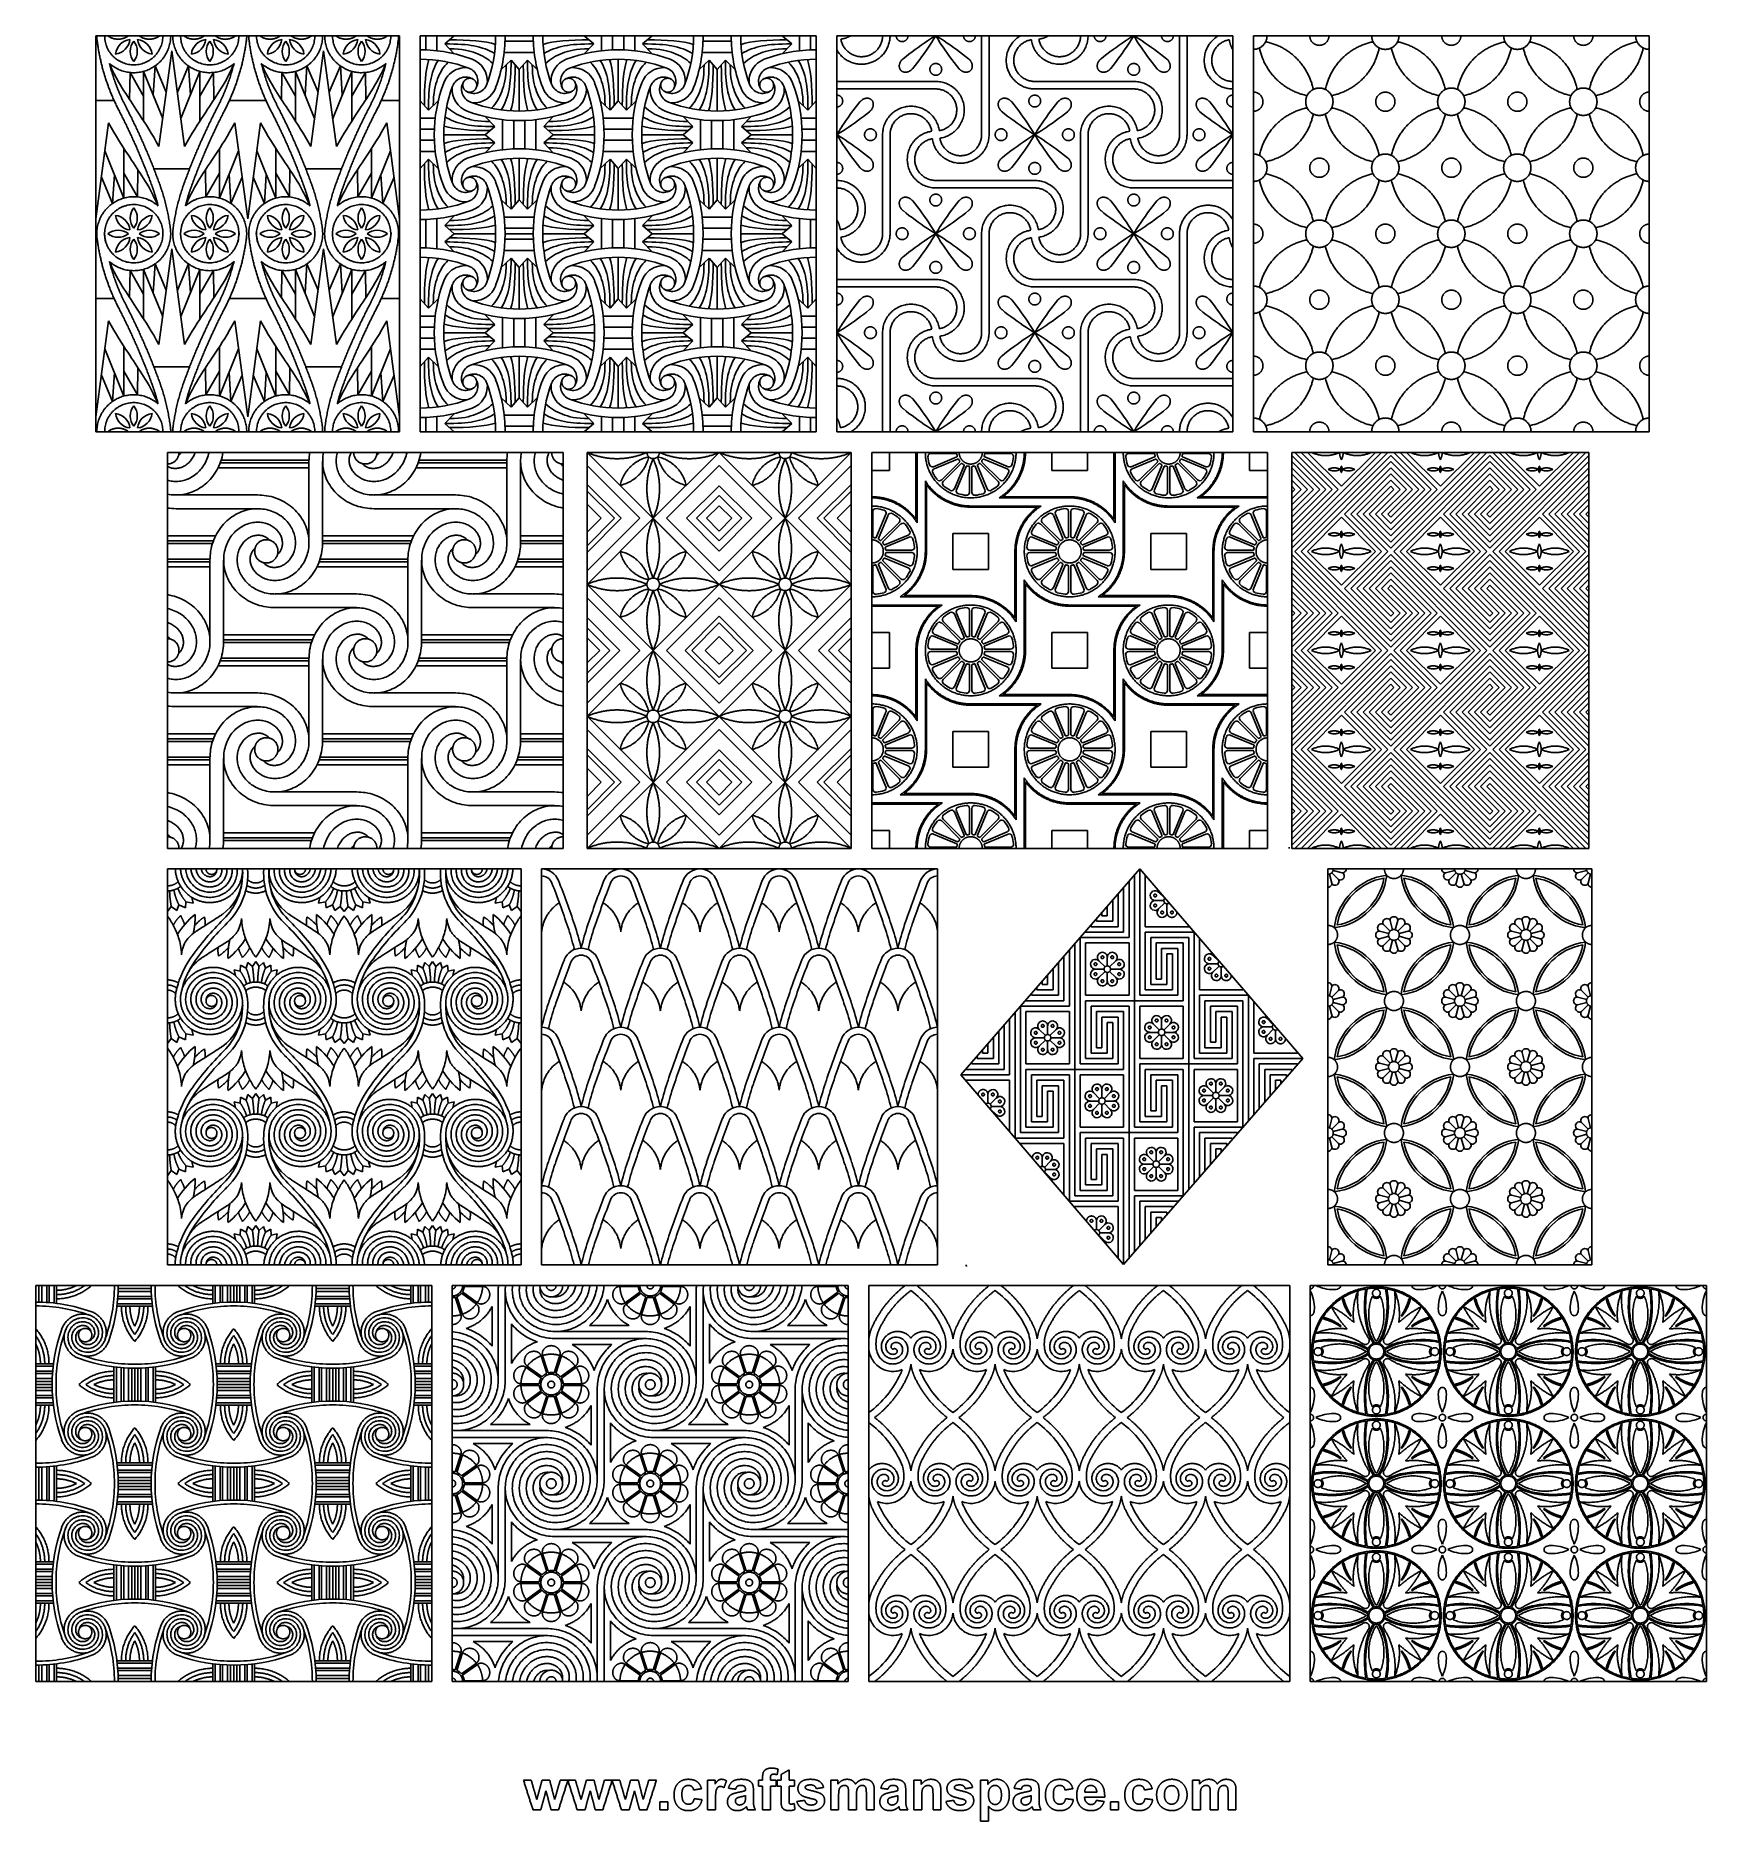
# Model space of a CAD drawing. Header units: millimetres. Extents: x -101 to 102, y -117 to 99.
import ezdxf

# ---------------------------------------------------------------- set-up
doc = ezdxf.new("R2010")
doc.units = ezdxf.units.MM
doc.header["$MEASUREMENT"] = 0
doc.layers.add('Layer 03', color=5, linetype='Continuous')

msp = doc.modelspace()

# ---------------------------------------------------------------- linework, layer by layer
at = {"layer": 'Layer 03'}
for p, q in [((-93.58, 99.34), (-93.58, 51.3)), ((-93.58, 99.34), (-56.72, 99.34)), ((-56.72, 99.34), (-56.72, 51.3)), ((-6.18, 99.34), (-54.22, 99.34)), ((-54.22, 99.34), (-54.22, 51.3)), ((-53.55, 97.62), (-53.55, 99.34)), ((-52.2, 97.52), (-52.2, 99.34)), ((-52.2, 99.34), (-52.2, 99.34)), ((-50.1, 99.34), (-51.25, 98.34)), ((-43.93, 98.66), (-40.49, 98.66)), ((-34.31, 99.34), (-33.17, 98.34)), ((-32.22, 97.52), (-32.22, 99.34)), ((-30.87, 97.62), (-30.87, 99.34)), ((-29.52, 97.62), (-29.52, 99.34)), ((-28.18, 97.52), (-28.18, 99.34)), ((-28.18, 99.34), (-28.18, 99.34)), ((-26.08, 99.34), (-27.23, 98.34)), ((-19.91, 98.66), (-16.47, 98.66)), ((-10.29, 99.34), (-10.29, 99.34)), ((-10.29, 99.34), (-9.15, 98.34)), ((-8.19, 97.52), (-8.19, 99.34)), ((-6.85, 97.62), (-6.85, 99.34)), ((-6.18, 51.3), (-6.18, 99.34)), ((-3.67, 99.34), (44.37, 99.34)), ((44.37, 99.34), (44.37, 51.3)), ((46.87, 99.34), (94.91, 99.34)), ((94.91, 99.34), (94.91, 51.3)), ((-86.62, 92.15), (-86.39, 95.67)), ((-86.39, 95.67), (-85.04, 92.48)), ((-82.34, 95.67), (-83.69, 92.48)), ((-82.11, 92.15), (-82.34, 95.67)), ((-68.19, 92.15), (-67.96, 95.67)), ((-67.96, 95.67), (-66.61, 92.48)), ((-63.91, 95.67), (-65.26, 92.48)), ((-63.68, 92.15), (-63.91, 95.67)), ((-54.22, 96.48), (-54.22, 91.44)), ((-44.03, 97.32), (-40.39, 97.32)), ((-42.21, 95.22), (-43.2, 96.37)), ((-41.21, 96.37), (-42.21, 95.22)), ((-20.01, 97.32), (-16.37, 97.32)), ((-18.19, 95.22), (-19.18, 96.37)), ((-17.19, 96.37), (-18.19, 95.22)), ((-6.18, 91.44), (-6.18, 96.48)), ((-89.43, 94.87), (-89.49, 91.59)), ((-87.78, 92), (-89.43, 94.87)), ((-80.96, 92), (-79.3, 94.87)), ((-79.3, 94.87), (-79.25, 91.59)), ((-71, 94.87), (-71.05, 91.59)), ((-69.35, 92), (-71, 94.87)), ((-62.52, 92), (-60.87, 94.87)), ((-60.87, 94.87), (-60.82, 91.59)), ((8.34, 93.79), (-3.67, 93.79)), ((32.36, 93.79), (20.35, 93.79)), ((-91.36, 91.46), (-93.58, 91.46)), ((-77.38, 91.46), (-75.15, 91.46)), ((-72.92, 91.46), (-75.15, 91.46)), ((-58.95, 91.46), (-56.72, 91.46)), ((-54.22, 91.44), (-53.22, 90.3)), ((-31.19, 90.3), (-30.2, 91.44)), ((-30.2, 91.44), (-29.2, 90.3)), ((-7.17, 90.3), (-6.18, 91.44)), ((-6.18, 91.44), (-6.18, 91.44)), ((8.34, 92.88), (-3.67, 92.88)), ((32.36, 92.88), (20.35, 92.88)), ((-52.4, 89.34), (-54.22, 89.34)), ((-54.22, 89.34), (-54.22, 89.34)), ((-44.23, 85.51), (-44.23, 89.15)), ((-42.88, 85.61), (-42.88, 89.05)), ((-41.53, 85.61), (-41.53, 89.05)), ((-40.19, 85.51), (-40.19, 89.15)), ((-32.02, 89.34), (-28.38, 89.34)), ((-20.2, 85.51), (-20.2, 89.15)), ((-18.86, 85.61), (-18.86, 89.05)), ((-17.51, 85.61), (-17.51, 89.05)), ((-16.17, 85.51), (-16.17, 89.15)), ((-6.18, 89.34), (-8, 89.34)), ((-6.18, 89.34), (-6.18, 89.34)), ((-52.5, 88), (-54.22, 88)), ((-52.5, 86.65), (-54.22, 86.65)), ((-45.18, 88.32), (-46.32, 87.33)), ((-46.32, 87.33), (-45.18, 86.33)), ((-38.09, 87.33), (-39.24, 88.32)), ((-39.24, 86.33), (-38.09, 87.33)), ((-31.92, 88), (-28.48, 88)), ((-31.92, 86.65), (-28.48, 86.65)), ((-21.16, 88.32), (-22.3, 87.33)), ((-22.3, 87.33), (-21.16, 86.33)), ((-14.07, 87.33), (-15.22, 88.32)), ((-15.22, 86.33), (-14.07, 87.33)), ((-6.18, 88), (-7.9, 88)), ((-6.18, 86.65), (-7.9, 86.65)), ((-52.4, 85.31), (-54.22, 85.31)), ((-32.02, 85.31), (-28.38, 85.31)), ((-6.18, 85.31), (-8, 85.31)), ((-91.33, 82.51), (-91.56, 78.99)), ((-90.17, 82.65), (-88.52, 79.78)), ((-88.52, 79.78), (-88.47, 83.06)), ((-80.22, 79.78), (-80.27, 83.06)), ((-78.56, 82.65), (-80.22, 79.78)), ((-77.41, 82.51), (-77.18, 78.99)), ((-72.9, 82.51), (-73.13, 78.99)), ((-71.74, 82.65), (-70.09, 79.78)), ((-70.09, 79.78), (-70.03, 83.06)), ((-61.78, 79.78), (-61.84, 83.06)), ((-60.13, 82.65), (-61.78, 79.78)), ((-58.98, 82.51), (-58.75, 78.99)), ((-54.22, 83.21), (-53.22, 84.36)), ((-54.22, 78.18), (-54.22, 83.21)), ((-30.2, 83.21), (-31.19, 84.36)), ((-29.2, 84.36), (-30.2, 83.21)), ((-6.18, 83.21), (-7.17, 84.36)), ((-6.18, 78.18), (-6.18, 83.21)), ((-6.18, 83.21), (-6.18, 83.21)), ((-91.56, 78.99), (-92.91, 82.18)), ((-77.18, 78.99), (-75.83, 82.18)), ((-73.13, 78.99), (-74.48, 82.18)), ((-58.75, 78.99), (-57.39, 82.18)), ((20.35, 81.78), (8.34, 81.78)), ((20.35, 80.87), (8.34, 80.87)), ((44.37, 81.78), (32.36, 81.78)), ((44.37, 80.87), (32.36, 80.87)), ((-42.21, 79.43), (-43.2, 78.29)), ((-41.21, 78.29), (-42.21, 79.43)), ((-19.18, 78.29), (-18.19, 79.43)), ((-18.19, 79.43), (-17.19, 78.29)), ((-53.55, 73.6), (-53.55, 77.04)), ((-52.2, 73.5), (-52.2, 77.14)), ((-50.1, 75.32), (-51.25, 76.31)), ((-44.03, 77.33), (-40.39, 77.33)), ((-43.93, 75.99), (-40.49, 75.99)), ((-33.17, 76.31), (-34.31, 75.32)), ((-32.22, 73.5), (-32.22, 77.14)), ((-30.87, 73.6), (-30.87, 77.04)), ((-29.52, 73.6), (-29.52, 77.04)), ((-28.18, 73.5), (-28.18, 77.14)), ((-26.08, 75.32), (-27.23, 76.31)), ((-20.01, 77.33), (-16.37, 77.33)), ((-19.91, 75.99), (-16.47, 75.99)), ((-9.15, 76.31), (-10.29, 75.32)), ((-8.19, 73.5), (-8.19, 77.14)), ((-6.85, 73.6), (-6.85, 77.04)), ((-51.25, 74.32), (-50.1, 75.32)), ((-43.93, 74.64), (-40.49, 74.64)), ((-34.31, 75.32), (-33.17, 74.32)), ((-27.23, 74.32), (-26.08, 75.32)), ((-19.91, 74.64), (-16.47, 74.64)), ((-10.29, 75.32), (-9.15, 74.32)), ((-86.62, 68.13), (-86.39, 71.65)), ((-86.39, 71.65), (-85.04, 68.46)), ((-82.34, 71.65), (-83.69, 68.46)), ((-82.11, 68.13), (-82.34, 71.65)), ((-68.19, 68.13), (-67.96, 71.65)), ((-67.96, 71.65), (-66.61, 68.46)), ((-63.91, 71.65), (-65.26, 68.46)), ((-63.68, 68.13), (-63.91, 71.65)), ((-54.22, 67.42), (-54.22, 72.46)), ((-44.03, 73.3), (-40.39, 73.3)), ((-43.2, 72.35), (-42.21, 71.2)), ((-42.21, 71.2), (-41.21, 72.35)), ((-20.01, 73.3), (-16.37, 73.3)), ((-18.19, 71.2), (-19.18, 72.35)), ((-17.19, 72.35), (-18.19, 71.2)), ((-6.18, 72.46), (-6.18, 67.42)), ((-89.43, 70.85), (-89.49, 67.57)), ((-87.78, 67.98), (-89.43, 70.85)), ((-80.96, 67.98), (-79.3, 70.85)), ((-79.3, 70.85), (-79.25, 67.57)), ((-71, 70.85), (-71.05, 67.57)), ((-69.35, 67.98), (-71, 70.85)), ((-62.52, 67.98), (-60.87, 70.85)), ((-60.87, 70.85), (-60.82, 67.57)), ((8.34, 69.77), (-3.67, 69.77)), ((32.36, 69.77), (20.35, 69.77)), ((-91.36, 67.44), (-93.58, 67.44)), ((-77.38, 67.44), (-75.15, 67.44)), ((-72.92, 67.44), (-75.15, 67.44)), ((-58.95, 67.44), (-56.72, 67.44)), ((-53.22, 66.28), (-54.22, 67.42)), ((-31.19, 66.28), (-30.2, 67.42)), ((-30.2, 67.42), (-29.2, 66.28)), ((-6.18, 67.42), (-7.17, 66.28)), ((-6.18, 67.42), (-6.18, 67.42)), ((8.34, 68.86), (-3.67, 68.86)), ((32.36, 68.86), (20.35, 68.86)), ((-52.4, 65.32), (-54.22, 65.32)), ((-54.22, 65.32), (-54.22, 65.32)), ((-44.23, 61.48), (-44.23, 65.13)), ((-42.88, 61.59), (-42.88, 65.03)), ((-41.53, 61.59), (-41.53, 65.03)), ((-40.19, 61.48), (-40.19, 65.13)), ((-32.02, 65.32), (-28.38, 65.32)), ((-20.2, 61.48), (-20.2, 65.13)), ((-18.86, 61.59), (-18.86, 65.03)), ((-17.51, 61.59), (-17.51, 65.03)), ((-16.17, 61.48), (-16.17, 65.13)), ((-6.18, 65.32), (-8, 65.32)), ((-6.18, 65.32), (-6.18, 65.32)), ((-52.5, 63.98), (-54.22, 63.98)), ((-45.18, 64.3), (-46.32, 63.31)), ((-46.32, 63.31), (-45.18, 62.31)), ((-38.09, 63.31), (-39.24, 64.3)), ((-39.24, 62.31), (-38.09, 63.31)), ((-31.92, 63.98), (-28.48, 63.98)), ((-21.16, 64.3), (-22.3, 63.31)), ((-22.3, 63.31), (-21.16, 62.31)), ((-14.07, 63.31), (-15.22, 64.3)), ((-15.22, 62.31), (-14.07, 63.31)), ((-6.18, 63.98), (-7.9, 63.98)), ((-52.5, 62.63), (-54.22, 62.63)), ((-52.4, 61.29), (-54.22, 61.29)), ((-32.02, 61.29), (-28.38, 61.29)), ((-31.92, 62.63), (-28.48, 62.63)), ((-6.18, 61.29), (-8, 61.29)), ((-6.18, 62.63), (-7.9, 62.63)), ((-90.17, 58.63), (-88.52, 55.76)), ((-88.52, 55.76), (-88.47, 59.04)), ((-80.22, 55.76), (-80.27, 59.04)), ((-78.56, 58.63), (-80.22, 55.76)), ((-71.74, 58.63), (-70.09, 55.76)), ((-70.09, 55.76), (-70.03, 59.04)), ((-61.78, 55.76), (-61.84, 59.04)), ((-60.13, 58.63), (-61.78, 55.76)), ((-54.22, 59.19), (-53.22, 60.34)), ((-54.22, 54.16), (-54.22, 59.19)), ((-54.22, 59.19), (-54.22, 59.19)), ((-30.2, 59.19), (-31.19, 60.34)), ((-29.2, 60.34), (-30.2, 59.19)), ((-6.18, 59.19), (-7.17, 60.34)), ((-6.18, 54.16), (-6.18, 59.19)), ((-91.56, 54.96), (-92.91, 58.16)), ((-91.33, 58.49), (-91.56, 54.96)), ((-77.41, 58.49), (-77.18, 54.96)), ((-77.18, 54.96), (-75.83, 58.16)), ((-73.13, 54.96), (-74.48, 58.16)), ((-72.9, 58.49), (-73.13, 54.96)), ((-58.98, 58.49), (-58.75, 54.96)), ((-58.75, 54.96), (-57.39, 58.16)), ((20.35, 57.76), (8.34, 57.76)), ((20.35, 56.85), (8.34, 56.85)), ((44.37, 57.76), (32.36, 57.76)), ((44.37, 56.85), (32.36, 56.85)), ((-43.2, 54.27), (-42.21, 55.41)), ((-42.21, 55.41), (-41.21, 54.27)), ((-19.18, 54.27), (-18.19, 55.41)), ((-18.19, 55.41), (-17.19, 54.27)), ((-53.55, 51.3), (-53.55, 53.02)), ((-52.2, 51.3), (-52.2, 53.12)), ((-50.1, 51.3), (-51.25, 52.29)), ((-44.03, 53.31), (-40.39, 53.31)), ((-34.31, 51.3), (-33.17, 52.29)), ((-32.22, 51.3), (-32.22, 53.12)), ((-30.87, 51.3), (-30.87, 53.02)), ((-29.52, 51.3), (-29.52, 53.02)), ((-28.18, 51.3), (-28.18, 53.12)), ((-26.08, 51.3), (-27.23, 52.29)), ((-20.01, 53.31), (-16.37, 53.31)), ((-10.29, 51.3), (-9.15, 52.29)), ((-8.19, 51.3), (-8.19, 53.12)), ((-6.85, 51.3), (-6.85, 53.02)), ((-54.22, 51.3), (-6.18, 51.3)), ((-52.2, 51.3), (-52.2, 51.3)), ((-50.1, 51.3), (-50.1, 51.3)), ((-43.93, 51.97), (-40.49, 51.97)), ((-28.18, 51.3), (-28.18, 51.3)), ((-26.08, 51.3), (-26.08, 51.3)), ((-19.91, 51.97), (-16.47, 51.97)), ((46.87, 51.3), (94.91, 51.3)), ((-78.37, 47.86), (-67.72, 47.86)), ((-54.35, 47.86), (-43.7, 47.86)), ((0.57, 48.79), (0.57, 0.75)), ((48.59, 48.79), (0.57, 48.79)), ((2.74, 46.61), (2.74, 48.79)), ((5.93, 40.69), (5.93, 48.78)), ((6.08, 40.23), (6.08, 48.78)), ((10.8, 48.64), (7.73, 48.64)), ((8.04, 47.05), (10.88, 48.23)), ((10.99, 47.97), (8.15, 46.79)), ((17, 46.79), (14.16, 47.97)), ((14.27, 48.23), (17.11, 47.05)), ((17.42, 48.64), (14.35, 48.64)), ((22.41, 48.79), (22.41, 46.61)), ((26.75, 46.61), (26.75, 48.79)), ((29.95, 40.69), (29.95, 48.78)), ((30.09, 40.23), (30.09, 48.78)), ((34.81, 48.64), (31.74, 48.64)), ((32.06, 47.05), (34.89, 48.23)), ((35, 47.97), (32.16, 46.79)), ((41.01, 46.79), (38.17, 47.97)), ((38.28, 48.23), (41.12, 47.05)), ((41.43, 48.64), (38.36, 48.64)), ((46.42, 48.79), (46.42, 46.61)), ((48.59, 0.75), (48.59, 48.79)), ((51.54, 48.79), (51.54, 0.75)), ((51.54, 37.16), (63.18, 48.79)), ((51.54, 37.91), (62.43, 48.79)), ((51.54, 48.42), (55.67, 44.29)), ((51.54, 47.67), (54.92, 44.29)), ((51.92, 48.79), (56.42, 44.29)), ((51.92, 36.78), (63.56, 48.42)), ((52.67, 48.79), (57.17, 44.29)), ((52.67, 36.78), (63.56, 47.67)), ((53.42, 48.79), (57.55, 44.67)), ((57.55, 44.67), (61.68, 48.79)), ((63.56, 37.91), (74.44, 48.79)), ((63.56, 48.42), (67.68, 44.29)), ((63.56, 47.67), (66.93, 44.29)), ((63.93, 48.79), (68.43, 44.29)), ((63.93, 36.78), (75.57, 48.42)), ((64.68, 48.79), (69.18, 44.29)), ((64.68, 36.78), (75.57, 47.67)), ((65.43, 48.79), (69.56, 44.67)), ((69.56, 44.67), (73.69, 48.79)), ((75.57, 37.91), (86.45, 48.79)), ((75.57, 48.42), (79.69, 44.29)), ((75.57, 47.67), (78.94, 44.29)), ((75.94, 48.79), (80.44, 44.29)), ((76.69, 48.79), (81.2, 44.29)), ((76.69, 36.78), (87.58, 47.67)), ((77.44, 48.79), (81.57, 44.67)), ((81.57, 44.67), (85.7, 48.79)), ((87.58, 48.79), (87.58, 0.75)), ((-78.75, 46.92), (-67.72, 46.92)), ((-78.49, 47.52), (-67.72, 47.52)), ((-54.73, 46.92), (-43.7, 46.92)), ((-54.47, 47.52), (-43.7, 47.52)), ((-27.57, 40.79), (-33.96, 47.18)), ((-24.34, 40.79), (-17.95, 47.18)), ((-17.95, 47.18), (-11.56, 40.79)), ((-1.93, 47.18), (-8.32, 40.79)), ((0.57, 46.61), (2.74, 46.61)), ((9.05, 45.45), (11.22, 47.62)), ((11.42, 47.42), (9.25, 45.25)), ((10.59, 44.36), (11.76, 47.19)), ((12.03, 47.08), (10.85, 44.25)), ((12.43, 43.93), (12.43, 47)), ((12.72, 47), (12.72, 43.93)), ((14.3, 44.25), (13.12, 47.08)), ((13.39, 47.19), (14.56, 44.36)), ((15.9, 45.25), (13.73, 47.42)), ((13.93, 47.62), (16.1, 45.45)), ((22.41, 46.61), (26.75, 46.61)), ((33.06, 45.45), (35.23, 47.62)), ((35.43, 47.42), (33.26, 45.25)), ((34.6, 44.36), (35.78, 47.19)), ((36.04, 47.08), (34.86, 44.25)), ((36.45, 43.93), (36.45, 47)), ((36.73, 47), (36.73, 43.93)), ((38.31, 44.25), (37.14, 47.08)), ((37.4, 47.19), (38.57, 44.36)), ((39.91, 45.25), (37.74, 47.42)), ((37.94, 47.62), (40.11, 45.45)), ((46.42, 46.61), (48.59, 46.61)), ((51.54, 46.92), (54.17, 44.29)), ((51.54, 46.17), (53.42, 44.29)), ((58.68, 41.29), (63.56, 46.17)), ((63.56, 46.92), (66.18, 44.29)), ((63.56, 46.17), (65.43, 44.29)), ((70.69, 41.29), (75.57, 46.17)), ((75.57, 46.92), (78.19, 44.29)), ((75.57, 46.17), (77.44, 44.29)), ((82.7, 41.29), (87.58, 46.17)), ((-29.84, 40.79), (-33.96, 44.91)), ((-30.64, 40.79), (-33.96, 44.1)), ((-21.91, 40.79), (-17.95, 44.75)), ((-20.7, 40.79), (-17.95, 43.54)), ((-17.95, 44.75), (-13.98, 40.79)), ((-17.95, 43.54), (-15.2, 40.79)), ((-1.93, 44.91), (-6.06, 40.79)), ((-1.93, 44.1), (-5.25, 40.79)), ((7.07, 36.77), (7.07, 45.32)), ((7.21, 36.77), (7.21, 44.86)), ((16.49, 43.41), (24.58, 43.41)), ((31.08, 36.77), (31.08, 45.32)), ((31.22, 36.77), (31.22, 44.86)), ((40.5, 43.41), (48.59, 43.41)), ((51.54, 45.42), (52.67, 44.29)), ((51.54, 44.67), (51.92, 44.29)), ((51.54, 41.66), (54.17, 44.29)), ((51.54, 42.41), (53.42, 44.29)), ((51.54, 43.16), (52.67, 44.29)), ((51.54, 38.66), (57.17, 44.29)), ((51.54, 39.41), (56.42, 44.29)), ((51.54, 40.16), (55.67, 44.29)), ((51.54, 40.91), (54.92, 44.29)), ((59.43, 41.29), (63.56, 45.42)), ((60.18, 41.29), (63.56, 44.67)), ((60.93, 41.29), (63.93, 44.29)), ((61.68, 41.29), (64.68, 44.29)), ((62.43, 41.29), (65.43, 44.29)), ((63.18, 41.29), (66.18, 44.29)), ((63.56, 45.42), (64.68, 44.29)), ((63.56, 44.67), (63.93, 44.29)), ((63.56, 38.66), (69.18, 44.29)), ((63.56, 39.41), (68.43, 44.29)), ((63.56, 40.91), (66.93, 44.29)), ((63.56, 40.16), (67.68, 44.29)), ((71.44, 41.29), (75.57, 45.42)), ((72.19, 41.29), (75.57, 44.67)), ((72.94, 41.29), (75.94, 44.29)), ((73.69, 41.29), (76.69, 44.29)), ((74.44, 41.29), (77.44, 44.29)), ((75.19, 41.29), (78.19, 44.29)), ((75.57, 45.42), (76.69, 44.29)), ((75.57, 44.67), (75.94, 44.29)), ((75.57, 40.16), (79.69, 44.29)), ((75.57, 40.91), (78.94, 44.29)), ((75.57, 39.41), (80.44, 44.29)), ((75.57, 38.66), (81.2, 44.29)), ((83.45, 41.29), (87.58, 45.42)), ((84.2, 41.29), (87.58, 44.67)), ((84.95, 41.29), (87.58, 43.92)), ((-32.26, 40.79), (-33.96, 42.49)), ((-19.48, 40.79), (-17.95, 42.32)), ((-17.95, 42.32), (-16.41, 40.79)), ((-1.93, 42.49), (-3.63, 40.79)), ((0.71, 41.62), (0.71, 38.55)), ((1.12, 38.47), (2.29, 41.3)), ((2.55, 41.19), (1.38, 38.36)), ((12.57, 42.28), (21.13, 42.28)), ((12.57, 42.14), (20.66, 42.14)), ((16.03, 43.27), (24.58, 43.27)), ((23.77, 38.36), (22.6, 41.19)), ((22.86, 41.3), (24.03, 38.47)), ((24.44, 38.55), (24.44, 41.62)), ((24.72, 41.62), (24.72, 38.55)), ((25.13, 38.47), (26.3, 41.3)), ((26.57, 41.19), (25.39, 38.36)), ((36.59, 42.28), (45.14, 42.28)), ((36.59, 42.14), (44.68, 42.14)), ((40.04, 43.27), (48.59, 43.27)), ((47.78, 38.36), (46.61, 41.19)), ((46.87, 41.3), (48.04, 38.47)), ((48.45, 38.55), (48.45, 41.62)), ((62.43, 36.78), (57.93, 41.29)), ((59.43, 41.29), (63.56, 37.16)), ((60.18, 41.29), (63.56, 37.91)), ((60.93, 41.29), (63.56, 38.66)), ((61.68, 41.29), (63.56, 39.41)), ((62.43, 41.29), (63.56, 40.16)), ((63.18, 41.29), (63.56, 40.91)), ((71.44, 41.29), (75.57, 37.16)), ((72.19, 41.29), (75.57, 37.91)), ((72.94, 41.29), (75.57, 38.66)), ((73.69, 41.29), (75.57, 39.41)), ((74.44, 41.29), (75.57, 40.16)), ((75.19, 41.29), (75.57, 40.91)), ((86.45, 36.78), (81.95, 41.29)), ((83.45, 41.29), (87.58, 37.16)), ((84.2, 41.29), (87.58, 37.91)), ((84.95, 41.29), (87.58, 38.66)), ((85.7, 41.29), (87.58, 43.16)), ((85.7, 41.29), (87.58, 39.41)), ((86.45, 41.29), (87.58, 42.41)), ((86.45, 41.29), (87.58, 40.16)), ((87.2, 41.29), (87.58, 41.66)), ((87.2, 41.29), (87.58, 40.91)), ((-33.96, 34.4), (-27.57, 40.79)), ((-33.96, 36.66), (-29.84, 40.79)), ((-33.96, 37.47), (-30.64, 40.79)), ((-33.96, 39.09), (-32.26, 40.79)), ((-17.95, 34.4), (-24.34, 40.79)), ((-17.95, 36.82), (-21.91, 40.79)), ((-17.95, 38.04), (-20.7, 40.79)), ((-17.95, 39.25), (-19.48, 40.79)), ((-16.41, 40.79), (-17.95, 39.25)), ((-15.2, 40.79), (-17.95, 38.04)), ((-13.98, 40.79), (-17.95, 36.82)), ((-11.56, 40.79), (-17.95, 34.4)), ((-8.32, 40.79), (-1.93, 34.4)), ((-6.06, 40.79), (-1.93, 36.66)), ((-5.25, 40.79), (-1.93, 37.47)), ((-3.63, 40.79), (-1.93, 39.09)), ((1.72, 38.13), (3.89, 40.3)), ((4.09, 40.1), (1.92, 37.93)), ((23.22, 37.93), (21.05, 40.1)), ((21.25, 40.3), (23.42, 38.13)), ((25.74, 38.13), (27.91, 40.3)), ((28.11, 40.1), (25.94, 37.93)), ((47.24, 37.93), (45.07, 40.1)), ((45.27, 40.3), (47.44, 38.13)), ((-84.9, 38.66), (-79.05, 38.66)), ((-84.9, 38.06), (-79.31, 38.06)), ((-84.9, 37.72), (-79.43, 37.72)), ((-66.06, 38.66), (-55.03, 38.66)), ((-66.06, 38.06), (-55.29, 38.06)), ((-66.06, 37.72), (-55.41, 37.72)), ((-42.04, 38.66), (-36.86, 38.66)), ((-42.04, 38.06), (-36.86, 38.06)), ((-42.04, 37.72), (-36.86, 37.72)), ((2.16, 37.58), (4.99, 38.76)), ((5.1, 38.5), (2.26, 37.32)), ((2.35, 36.91), (5.41, 36.91)), ((14.74, 38.94), (10.41, 38.94)), ((10.41, 38.94), (10.41, 34.6)), ((14.74, 34.6), (14.74, 38.94)), ((19.74, 36.91), (22.8, 36.91)), ((22.89, 37.32), (20.05, 38.5)), ((20.16, 38.76), (22.99, 37.58)), ((26.17, 37.58), (29, 38.76)), ((29.11, 38.5), (26.28, 37.32)), ((26.36, 36.91), (29.43, 36.91)), ((38.76, 38.94), (34.42, 38.94)), ((34.42, 38.94), (34.42, 34.6)), ((38.76, 34.6), (38.76, 38.94)), ((43.75, 36.91), (46.82, 36.91)), ((46.9, 37.32), (44.06, 38.5)), ((44.17, 38.76), (47.01, 37.58)), ((-84.9, 35.85), (-79.73, 35.85)), ((-84.9, 35.51), (-79.73, 35.51)), ((-84.9, 34.91), (-79.73, 34.91)), ((-66.74, 34.91), (-55.71, 34.91)), ((-66.48, 35.51), (-55.71, 35.51)), ((-66.36, 35.85), (-55.71, 35.85)), ((-42.72, 34.91), (-36.86, 34.91)), ((-42.46, 35.51), (-36.86, 35.51)), ((-42.34, 35.85), (-36.86, 35.85)), ((0.71, 35), (0.71, 31.93)), ((2.29, 32.24), (1.12, 35.08)), ((1.38, 35.18), (2.55, 32.35)), ((3.89, 33.25), (1.72, 35.42)), ((1.92, 35.62), (4.09, 33.45)), ((4.99, 34.79), (2.16, 35.96)), ((2.26, 36.22), (5.1, 35.05)), ((5.41, 36.63), (2.35, 36.63)), ((7.07, 36.77), (7.07, 36.77)), ((17.94, 28.68), (17.94, 36.77)), ((18.08, 28.22), (18.08, 36.77)), ((22.8, 36.63), (19.74, 36.63)), ((20.05, 35.05), (22.89, 36.22)), ((22.99, 35.96), (20.16, 34.79)), ((21.05, 33.45), (23.22, 35.62)), ((23.42, 35.42), (21.25, 33.25)), ((22.6, 32.35), (23.77, 35.18)), ((24.03, 35.08), (22.86, 32.24)), ((24.44, 31.93), (24.44, 35)), ((24.72, 35), (24.72, 31.93)), ((26.3, 32.24), (25.13, 35.08)), ((25.39, 35.18), (26.57, 32.35)), ((27.91, 33.25), (25.74, 35.42)), ((25.94, 35.62), (28.11, 33.45)), ((29, 34.79), (26.17, 35.96)), ((26.28, 36.22), (29.11, 35.05)), ((29.43, 36.63), (26.36, 36.63)), ((41.95, 28.68), (41.95, 36.77)), ((42.09, 28.22), (42.09, 36.77)), ((46.82, 36.63), (43.75, 36.63)), ((44.06, 35.05), (46.9, 36.22)), ((47.01, 35.96), (44.17, 34.79)), ((45.07, 33.45), (47.24, 35.62)), ((47.44, 35.42), (45.27, 33.25)), ((46.61, 32.35), (47.78, 35.18)), ((48.04, 35.08), (46.87, 32.24)), ((48.45, 31.93), (48.45, 35)), ((51.54, 36.41), (63.18, 24.77)), ((51.54, 36.41), (63.18, 24.77)), ((51.54, 35.66), (62.43, 24.77)), ((51.54, 34.91), (57.17, 29.28)), ((51.92, 36.78), (63.56, 25.15)), ((52.67, 36.78), (63.56, 25.9)), ((62.43, 36.78), (57.93, 32.28)), ((59.43, 32.28), (63.56, 36.41)), ((60.18, 32.28), (63.56, 35.66)), ((60.93, 32.28), (63.56, 34.91)), ((63.56, 35.66), (74.44, 24.77)), ((63.56, 34.91), (69.18, 29.28)), ((63.93, 36.78), (75.57, 25.15)), ((64.68, 36.78), (75.57, 25.9)), ((71.44, 32.28), (75.57, 36.41)), ((72.19, 32.28), (75.57, 35.66)), ((72.94, 32.28), (75.57, 34.91)), ((75.57, 35.66), (86.45, 24.77)), ((75.57, 34.91), (81.2, 29.28)), ((76.69, 36.78), (87.58, 25.9)), ((86.45, 36.78), (81.95, 32.28)), ((83.45, 32.28), (87.58, 36.41)), ((84.2, 32.28), (87.58, 35.66)), ((84.95, 32.28), (87.58, 34.91)), ((10.41, 34.6), (14.74, 34.6)), ((19.07, 24.77), (19.07, 33.32)), ((19.22, 24.77), (19.22, 32.86)), ((34.42, 34.6), (38.76, 34.6)), ((43.09, 24.77), (43.09, 33.32)), ((43.23, 24.77), (43.23, 32.86)), ((51.54, 34.16), (56.42, 29.28)), ((51.54, 33.41), (55.67, 29.28)), ((51.54, 32.66), (54.92, 29.28)), ((61.68, 32.28), (63.56, 34.16)), ((62.43, 32.28), (63.56, 33.41)), ((63.18, 32.28), (63.56, 32.66)), ((63.56, 34.16), (68.43, 29.28)), ((63.56, 33.41), (67.68, 29.28)), ((63.56, 32.66), (66.93, 29.28)), ((73.69, 32.28), (75.57, 34.16)), ((74.44, 32.28), (75.57, 33.41)), ((75.19, 32.28), (75.57, 32.66)), ((75.57, 34.16), (80.44, 29.28)), ((75.57, 33.41), (79.69, 29.28)), ((75.57, 32.66), (78.94, 29.28)), ((85.7, 32.28), (87.58, 34.16)), ((86.45, 32.28), (87.58, 33.41)), ((87.2, 32.28), (87.58, 32.66)), ((-33.96, 31.16), (-27.57, 24.77)), ((-17.95, 31.16), (-24.34, 24.77)), ((-11.56, 24.77), (-17.95, 31.16)), ((-8.32, 24.77), (-1.93, 31.16)), ((4.02, 31.27), (12.57, 31.27)), ((4.48, 31.41), (12.57, 31.41)), ((28.03, 31.27), (36.59, 31.27)), ((28.5, 31.41), (36.59, 31.41)), ((51.54, 31.9), (54.17, 29.28)), ((51.54, 31.15), (53.42, 29.28)), ((51.54, 30.4), (52.67, 29.28)), ((58.68, 32.28), (63.56, 27.4)), ((59.43, 32.28), (63.56, 28.15)), ((60.18, 32.28), (63.56, 28.9)), ((60.93, 32.28), (63.93, 29.28)), ((61.68, 32.28), (64.68, 29.28)), ((62.43, 32.28), (65.43, 29.28)), ((63.18, 32.28), (66.18, 29.28)), ((70.69, 32.28), (75.57, 27.4)), ((71.44, 32.28), (75.57, 28.15)), ((72.19, 32.28), (75.57, 28.9)), ((72.94, 32.28), (75.94, 29.28)), ((73.69, 32.28), (76.69, 29.28)), ((74.44, 32.28), (77.44, 29.28)), ((75.19, 32.28), (78.19, 29.28)), ((82.7, 32.28), (87.58, 27.4)), ((83.45, 32.28), (87.58, 28.15)), ((84.2, 32.28), (87.58, 28.9)), ((84.95, 32.28), (87.58, 29.65)), ((85.7, 32.28), (87.58, 30.4)), ((86.45, 32.28), (87.58, 31.15)), ((87.2, 32.28), (87.58, 31.9)), ((-33.96, 28.74), (-30, 24.77)), ((-17.95, 28.9), (-22.07, 24.77)), ((-13.82, 24.77), (-17.95, 28.9)), ((-5.9, 24.77), (-1.93, 28.74)), ((0.57, 30.27), (9.12, 30.27)), ((0.57, 30.13), (8.66, 30.13)), ((9.25, 28.29), (11.42, 26.12)), ((11.76, 26.35), (10.59, 29.19)), ((10.85, 29.3), (12.03, 26.46)), ((12.43, 26.54), (12.43, 29.61)), ((12.72, 29.61), (12.72, 26.54)), ((13.12, 26.46), (14.3, 29.3)), ((14.56, 29.19), (13.39, 26.35)), ((13.73, 26.12), (15.9, 28.29)), ((24.58, 30.27), (33.13, 30.27)), ((24.58, 30.13), (32.67, 30.13)), ((33.26, 28.29), (35.43, 26.12)), ((35.78, 26.35), (34.6, 29.19)), ((34.86, 29.3), (36.04, 26.46)), ((36.45, 26.54), (36.45, 29.61)), ((36.73, 29.61), (36.73, 26.54)), ((37.14, 26.46), (38.31, 29.3)), ((38.57, 29.19), (37.4, 26.35)), ((37.74, 26.12), (39.91, 28.29)), ((51.54, 25.9), (54.92, 29.28)), ((51.54, 26.65), (54.17, 29.28)), ((51.54, 27.4), (53.42, 29.28)), ((51.54, 28.15), (52.67, 29.28)), ((51.54, 28.9), (51.92, 29.28)), ((51.54, 25.15), (55.67, 29.28)), ((51.92, 24.77), (56.42, 29.28)), ((52.67, 24.77), (57.17, 29.28)), ((53.42, 24.77), (57.55, 28.9)), ((57.55, 28.9), (61.68, 24.77)), ((63.56, 28.9), (63.93, 29.28)), ((63.56, 28.15), (64.68, 29.28)), ((63.56, 27.4), (65.43, 29.28)), ((63.56, 26.65), (66.18, 29.28)), ((63.56, 25.9), (66.93, 29.28)), ((63.56, 25.15), (67.68, 29.28)), ((63.93, 24.77), (68.43, 29.28)), ((64.68, 24.77), (69.18, 29.28)), ((65.43, 24.77), (69.56, 28.9)), ((69.56, 28.9), (73.69, 24.77)), ((75.57, 25.15), (79.69, 29.28)), ((75.57, 25.9), (78.94, 29.28)), ((75.57, 26.65), (78.19, 29.28)), ((75.57, 27.4), (77.44, 29.28)), ((75.57, 28.15), (76.69, 29.28)), ((75.57, 28.9), (75.94, 29.28)), ((75.94, 24.77), (80.44, 29.28)), ((76.69, 24.77), (81.2, 29.28)), ((77.44, 24.77), (81.57, 28.9)), ((81.57, 28.9), (85.7, 24.77)), ((-78.07, 26.65), (-67.04, 26.65)), ((-78.07, 26.05), (-67.3, 26.05)), ((-54.05, 26.65), (-43.02, 26.65)), ((-54.05, 26.05), (-43.28, 26.05)), ((-33.96, 27.52), (-31.21, 24.77)), ((-33.96, 26.31), (-32.42, 24.77)), ((-17.95, 28.09), (-21.26, 24.77)), ((-17.95, 26.47), (-19.65, 24.77)), ((-14.63, 24.77), (-17.95, 28.09)), ((-16.25, 24.77), (-17.95, 26.47)), ((-4.68, 24.77), (-1.93, 27.52)), ((-3.47, 24.77), (-1.93, 26.31)), ((2.74, 26.94), (0.57, 26.94)), ((2.74, 22.6), (2.74, 26.94)), ((10.88, 25.31), (8.04, 26.49)), ((8.15, 26.75), (10.99, 25.58)), ((11.22, 25.92), (9.05, 28.09)), ((16.1, 28.09), (13.93, 25.92)), ((14.16, 25.58), (17, 26.75)), ((17.11, 26.49), (14.27, 25.31)), ((26.75, 26.94), (22.41, 26.94)), ((22.41, 26.94), (22.41, 22.6)), ((26.75, 22.6), (26.75, 26.94)), ((34.89, 25.31), (32.06, 26.49)), ((32.16, 26.75), (35, 25.58)), ((35.23, 25.92), (33.06, 28.09)), ((40.11, 28.09), (37.94, 25.92)), ((38.17, 25.58), (41.01, 26.75)), ((41.12, 26.49), (38.28, 25.31)), ((48.59, 26.94), (46.42, 26.94)), ((46.42, 26.94), (46.42, 22.6)), ((-78.37, 23.84), (-67.72, 23.84)), ((-78.07, 25.71), (-67.42, 25.71)), ((-54.35, 23.84), (-43.7, 23.84)), ((-54.05, 25.71), (-43.4, 25.71)), ((-27.57, 24.77), (-33.96, 18.38)), ((-30, 24.77), (-33.96, 20.81)), ((-31.21, 24.77), (-33.96, 22.02)), ((-32.42, 24.77), (-33.96, 23.24)), ((-24.34, 24.77), (-17.95, 18.38)), ((-22.07, 24.77), (-17.95, 20.65)), ((-21.26, 24.77), (-17.95, 21.46)), ((-19.65, 24.77), (-17.95, 23.08)), ((-17.95, 23.08), (-16.25, 24.77)), ((-17.95, 21.46), (-14.63, 24.77)), ((-17.95, 20.65), (-13.82, 24.77)), ((-17.95, 18.38), (-11.56, 24.77)), ((-1.93, 18.38), (-8.32, 24.77)), ((-1.93, 20.81), (-5.9, 24.77)), ((-1.93, 22.02), (-4.68, 24.77)), ((-1.93, 23.24), (-3.47, 24.77)), ((5.93, 16.68), (5.93, 24.77)), ((7.73, 24.91), (10.8, 24.91)), ((10.8, 24.62), (7.73, 24.62)), ((8.04, 23.04), (10.88, 24.22)), ((10.99, 23.96), (8.15, 22.78)), ((17, 22.78), (14.16, 23.96)), ((14.27, 24.22), (17.11, 23.04)), ((14.35, 24.91), (17.42, 24.91)), ((17.42, 24.62), (14.35, 24.62)), ((29.95, 16.68), (29.95, 24.77)), ((30.09, 16.21), (30.09, 24.77)), ((31.74, 24.91), (34.81, 24.91)), ((34.81, 24.62), (31.74, 24.62)), ((32.06, 23.04), (34.89, 24.22)), ((35, 23.96), (32.16, 22.78)), ((41.01, 22.78), (38.17, 23.96)), ((38.28, 24.22), (41.12, 23.04)), ((38.36, 24.91), (41.43, 24.91)), ((41.43, 24.62), (38.36, 24.62)), ((51.54, 13.14), (63.18, 24.77)), ((51.54, 13.14), (63.18, 24.77)), ((51.54, 13.14), (63.18, 24.77)), ((51.54, 13.89), (62.43, 24.77)), ((51.54, 24.4), (55.67, 20.27)), ((51.92, 24.77), (56.42, 20.27)), ((51.92, 12.76), (63.56, 24.4)), ((51.92, 12.76), (63.56, 24.4)), ((52.67, 24.77), (57.17, 20.27)), ((53.42, 24.77), (57.55, 20.65)), ((57.55, 20.65), (61.68, 24.77)), ((63.56, 13.89), (74.44, 24.77)), ((63.56, 24.4), (67.68, 20.27)), ((63.93, 24.77), (68.43, 20.27)), ((63.93, 12.76), (75.57, 24.4)), ((64.68, 24.77), (69.18, 20.27)), ((65.43, 24.77), (69.56, 20.65)), ((69.56, 20.65), (73.69, 24.77)), ((75.57, 13.89), (86.45, 24.77)), ((75.57, 24.4), (79.69, 20.27)), ((75.94, 24.77), (80.44, 20.27)), ((76.69, 24.77), (81.2, 20.27)), ((77.44, 24.77), (81.57, 20.65)), ((81.57, 20.65), (85.7, 24.77)), ((-78.75, 22.9), (-67.72, 22.9)), ((-78.49, 23.5), (-67.72, 23.5)), ((-54.73, 22.9), (-43.7, 22.9)), ((-54.47, 23.5), (-43.7, 23.5)), ((0.57, 22.6), (2.74, 22.6)), ((9.05, 21.44), (11.22, 23.61)), ((11.42, 23.41), (9.25, 21.24)), ((10.59, 20.34), (11.76, 23.18)), ((12.03, 23.07), (10.85, 20.24)), ((12.43, 19.92), (12.43, 22.99)), ((12.72, 22.99), (12.72, 19.92)), ((14.3, 20.24), (13.12, 23.07)), ((13.39, 23.18), (14.56, 20.34)), ((15.9, 21.24), (13.73, 23.41)), ((13.93, 23.61), (16.1, 21.44)), ((22.41, 22.6), (26.75, 22.6)), ((33.06, 21.44), (35.23, 23.61)), ((35.43, 23.41), (33.26, 21.24)), ((34.6, 20.34), (35.78, 23.18)), ((36.04, 23.07), (34.86, 20.24)), ((36.45, 19.92), (36.45, 22.99)), ((36.73, 22.99), (36.73, 19.92)), ((38.31, 20.24), (37.14, 23.07)), ((37.4, 23.18), (38.57, 20.34)), ((39.91, 21.24), (37.74, 23.41)), ((37.94, 23.61), (40.11, 21.44)), ((46.42, 22.6), (48.59, 22.6)), ((51.54, 23.65), (54.92, 20.27)), ((51.54, 22.9), (54.17, 20.27)), ((51.54, 22.15), (53.42, 20.27)), ((52.67, 12.76), (63.56, 23.65)), ((58.68, 17.27), (63.56, 22.15)), ((63.56, 23.65), (66.93, 20.27)), ((63.56, 22.9), (66.18, 20.27)), ((63.56, 22.15), (65.43, 20.27)), ((64.68, 12.76), (75.57, 23.65)), ((70.69, 17.27), (75.57, 22.15)), ((75.57, 23.65), (78.94, 20.27)), ((75.57, 22.9), (78.19, 20.27)), ((75.57, 22.15), (77.44, 20.27)), ((76.69, 12.76), (87.58, 23.65)), ((82.7, 17.27), (87.58, 22.15)), ((7.07, 12.76), (7.07, 21.31)), ((7.21, 12.76), (7.21, 20.85)), ((31.08, 14.13), (31.08, 21.31)), ((31.22, 12.76), (31.22, 20.85)), ((51.54, 21.4), (52.67, 20.27)), ((51.54, 20.65), (51.92, 20.27)), ((51.54, 17.64), (54.17, 20.27)), ((51.54, 18.39), (53.42, 20.27)), ((51.54, 19.14), (52.67, 20.27)), ((51.54, 14.64), (57.17, 20.27)), ((51.54, 15.39), (56.42, 20.27)), ((51.54, 16.14), (55.67, 20.27)), ((51.54, 16.89), (54.92, 20.27)), ((59.43, 17.27), (63.56, 21.4)), ((60.18, 17.27), (63.56, 20.65)), ((60.93, 17.27), (63.93, 20.27)), ((61.68, 17.27), (64.68, 20.27)), ((62.43, 17.27), (65.43, 20.27)), ((63.18, 17.27), (66.18, 20.27)), ((63.56, 21.4), (64.68, 20.27)), ((63.56, 20.65), (63.93, 20.27)), ((63.56, 14.64), (69.18, 20.27)), ((63.56, 15.39), (68.43, 20.27)), ((63.56, 16.89), (66.93, 20.27)), ((63.56, 16.14), (67.68, 20.27)), ((71.44, 17.27), (75.57, 21.4)), ((72.19, 17.27), (75.57, 20.65)), ((72.94, 17.27), (75.94, 20.27)), ((73.69, 17.27), (76.69, 20.27)), ((74.44, 17.27), (77.44, 20.27)), ((75.19, 17.27), (78.19, 20.27)), ((75.57, 21.4), (76.69, 20.27)), ((75.57, 20.65), (75.94, 20.27)), ((75.57, 16.14), (79.69, 20.27)), ((75.57, 16.89), (78.94, 20.27)), ((75.57, 15.39), (80.44, 20.27)), ((75.57, 14.64), (81.2, 20.27)), ((83.45, 17.27), (87.58, 21.4)), ((84.2, 17.27), (87.58, 20.65)), ((84.95, 17.27), (87.58, 19.89)), ((0.71, 17.6), (0.71, 14.54)), ((12.57, 18.27), (21.13, 18.27)), ((12.57, 18.12), (20.66, 18.12)), ((16.03, 19.26), (24.58, 19.26)), ((16.49, 19.4), (24.58, 19.4)), ((24.44, 14.54), (24.44, 17.6)), ((24.72, 17.6), (24.72, 14.54)), ((36.59, 18.27), (45.14, 18.27)), ((36.59, 18.12), (44.68, 18.12)), ((40.04, 19.26), (48.59, 19.26)), ((40.5, 19.4), (48.59, 19.4)), ((48.45, 14.54), (48.45, 17.6)), ((85.7, 17.27), (87.58, 19.14)), ((86.45, 17.27), (87.58, 18.39)), ((87.2, 17.27), (87.58, 17.64)), ((1.12, 14.45), (2.29, 17.29)), ((2.55, 17.18), (1.38, 14.35)), ((1.72, 14.12), (3.89, 16.29)), ((4.09, 16.09), (1.92, 13.92)), ((23.22, 13.92), (21.05, 16.09)), ((21.25, 16.29), (23.42, 14.12)), ((23.77, 14.35), (22.6, 17.18)), ((22.86, 17.29), (24.03, 14.45)), ((25.13, 14.45), (26.3, 17.29)), ((26.57, 17.18), (25.39, 14.35)), ((25.74, 14.12), (27.91, 16.29)), ((28.11, 16.09), (25.94, 13.92)), ((47.24, 13.92), (45.07, 16.09)), ((45.27, 16.29), (47.44, 14.12)), ((47.78, 14.35), (46.61, 17.18)), ((46.87, 17.29), (48.04, 14.45)), ((62.43, 12.76), (57.93, 17.27)), ((59.43, 17.27), (63.56, 13.14)), ((60.18, 17.27), (63.56, 13.89)), ((60.93, 17.27), (63.56, 14.64)), ((61.68, 17.27), (63.56, 15.39)), ((62.43, 17.27), (63.56, 16.14)), ((63.18, 17.27), (63.56, 16.89)), ((71.44, 17.27), (75.57, 13.14)), ((72.19, 17.27), (75.57, 13.89)), ((72.94, 17.27), (75.57, 14.64)), ((73.69, 17.27), (75.57, 15.39)), ((74.44, 17.27), (75.57, 16.14)), ((75.19, 17.27), (75.57, 16.89)), ((86.45, 12.76), (81.95, 17.27)), ((83.45, 17.27), (87.58, 13.14)), ((84.2, 17.27), (87.58, 13.89)), ((84.95, 17.27), (87.58, 14.64)), ((85.7, 17.27), (87.58, 15.39)), ((86.45, 17.27), (87.58, 16.14)), ((87.2, 17.27), (87.58, 16.89)), ((-84.9, 14.64), (-79.05, 14.64)), ((-84.9, 14.04), (-79.31, 14.04)), ((-84.9, 13.7), (-79.43, 13.7)), ((-66.06, 14.64), (-55.03, 14.64)), ((-66.06, 14.04), (-55.29, 14.04)), ((-66.06, 13.7), (-55.41, 13.7)), ((-42.04, 14.64), (-36.86, 14.64)), ((-42.04, 14.04), (-36.86, 14.04)), ((-42.04, 13.7), (-36.86, 13.7)), ((-27.57, 8.76), (-33.96, 15.15)), ((-24.34, 8.76), (-17.95, 15.15)), ((-17.95, 15.15), (-11.56, 8.76)), ((-1.93, 15.15), (-8.32, 8.76)), ((2.16, 13.57), (4.99, 14.74)), ((5.1, 14.48), (2.26, 13.31)), ((14.74, 14.93), (10.41, 14.93)), ((10.41, 14.93), (10.41, 10.59)), ((14.74, 10.59), (14.74, 14.93)), ((22.89, 13.31), (20.05, 14.48)), ((20.16, 14.74), (22.99, 13.57)), ((26.17, 13.57), (29, 14.74)), ((29.11, 14.48), (26.28, 13.31)), ((31.08, 12.76), (31.08, 14.13)), ((38.76, 14.93), (34.42, 14.93)), ((34.42, 14.93), (34.42, 10.59)), ((38.76, 10.59), (38.76, 14.93)), ((46.9, 13.31), (44.06, 14.48)), ((44.17, 14.74), (47.01, 13.57)), ((-84.9, 11.83), (-79.73, 11.83)), ((-84.9, 11.49), (-79.73, 11.49)), ((-84.9, 10.89), (-79.73, 10.89)), ((-66.74, 10.89), (-55.71, 10.89)), ((-66.48, 11.49), (-55.71, 11.49)), ((-66.36, 11.83), (-55.71, 11.83)), ((-42.72, 10.89), (-36.86, 10.89)), ((-42.46, 11.49), (-36.86, 11.49)), ((-42.34, 11.83), (-36.86, 11.83)), ((-29.84, 8.76), (-33.96, 12.88)), ((-30.64, 8.76), (-33.96, 12.08)), ((-21.91, 8.76), (-17.95, 12.72)), ((-20.7, 8.76), (-17.95, 11.51)), ((-17.95, 12.72), (-13.98, 8.76)), ((-17.95, 11.51), (-15.2, 8.76)), ((-1.93, 12.88), (-6.06, 8.76)), ((-1.93, 12.08), (-5.25, 8.76)), ((0.71, 10.98), (0.71, 7.91)), ((2.29, 8.23), (1.12, 11.06)), ((1.38, 11.17), (2.55, 8.34)), ((3.89, 9.23), (1.72, 11.4)), ((1.92, 11.6), (4.09, 9.43)), ((4.99, 10.78), (2.16, 11.95)), ((2.26, 12.21), (5.1, 11.04)), ((2.35, 12.9), (5.41, 12.9)), ((5.41, 12.62), (2.35, 12.62)), ((17.94, 4.67), (17.94, 12.76)), ((18.08, 4.21), (18.08, 12.76)), ((19.74, 12.9), (22.8, 12.9)), ((22.8, 12.62), (19.74, 12.62)), ((20.05, 11.04), (22.89, 12.21)), ((22.99, 11.95), (20.16, 10.78)), ((21.05, 9.43), (23.22, 11.6)), ((23.42, 11.4), (21.25, 9.23)), ((22.6, 8.34), (23.77, 11.17)), ((24.03, 11.06), (22.86, 8.23)), ((24.44, 7.91), (24.44, 10.98)), ((24.72, 10.98), (24.72, 7.91)), ((26.3, 8.23), (25.13, 11.06)), ((25.39, 11.17), (26.57, 8.34)), ((27.91, 9.23), (25.74, 11.4)), ((25.94, 11.6), (28.11, 9.43)), ((29, 10.78), (26.17, 11.95)), ((26.28, 12.21), (29.11, 11.04)), ((26.36, 12.9), (29.43, 12.9)), ((29.43, 12.62), (26.36, 12.62)), ((41.95, 4.67), (41.95, 12.76)), ((42.09, 4.21), (42.09, 12.76)), ((43.75, 12.9), (46.82, 12.9)), ((46.82, 12.62), (43.75, 12.62)), ((44.06, 11.04), (46.9, 12.21)), ((47.01, 11.95), (44.17, 10.78)), ((45.07, 9.43), (47.24, 11.6)), ((47.44, 11.4), (45.27, 9.23)), ((46.61, 8.34), (47.78, 11.17)), ((48.04, 11.06), (46.87, 8.23)), ((48.45, 7.91), (48.45, 10.98)), ((51.54, 12.39), (63.18, 0.75)), ((51.54, 12.39), (63.18, 0.75)), ((51.54, 11.64), (62.43, 0.75)), ((51.54, 10.89), (57.17, 5.26)), ((51.92, 12.76), (63.56, 1.13)), ((52.67, 12.76), (63.56, 1.88)), ((62.43, 12.76), (57.93, 8.26)), ((59.43, 8.26), (63.56, 12.39)), ((60.18, 8.26), (63.56, 11.64)), ((60.93, 8.26), (63.56, 10.89)), ((63.56, 11.64), (74.44, 0.75)), ((63.56, 10.89), (69.18, 5.26)), ((63.93, 12.76), (75.57, 1.13)), ((64.68, 12.76), (75.57, 1.88)), ((71.44, 8.26), (75.57, 12.39)), ((72.19, 8.26), (75.57, 11.64)), ((72.94, 8.26), (75.57, 10.89)), ((75.57, 11.64), (86.45, 0.75)), ((75.57, 10.89), (81.2, 5.26)), ((76.69, 12.76), (87.58, 1.88)), ((86.45, 12.76), (81.95, 8.26)), ((83.45, 8.26), (87.58, 12.39)), ((84.2, 8.26), (87.58, 11.64)), ((84.95, 8.26), (87.58, 10.89)), ((-32.26, 8.76), (-33.96, 10.46)), ((-33.96, 2.37), (-27.57, 8.76)), ((-33.96, 4.64), (-29.84, 8.76)), ((-33.96, 5.44), (-30.64, 8.76)), ((-33.96, 7.06), (-32.26, 8.76)), ((-17.95, 2.37), (-24.34, 8.76)), ((-17.95, 4.8), (-21.91, 8.76)), ((-17.95, 6.01), (-20.7, 8.76)), ((-19.48, 8.76), (-17.95, 10.3)), ((-17.95, 7.22), (-19.48, 8.76)), ((-17.95, 10.3), (-16.41, 8.76)), ((-11.56, 8.76), (-17.95, 2.37)), ((-13.98, 8.76), (-17.95, 4.8)), ((-15.2, 8.76), (-17.95, 6.01)), ((-16.41, 8.76), (-17.95, 7.22)), ((-8.32, 8.76), (-1.93, 2.37)), ((-6.06, 8.76), (-1.93, 4.64)), ((-5.25, 8.76), (-1.93, 5.44)), ((-1.93, 10.46), (-3.63, 8.76)), ((-3.63, 8.76), (-1.93, 7.06)), ((10.41, 10.59), (14.74, 10.59)), ((19.07, 0.75), (19.07, 9.31)), ((19.22, 0.75), (19.22, 8.84)), ((34.42, 10.59), (38.76, 10.59)), ((43.09, 0.75), (43.09, 9.31)), ((43.23, 0.75), (43.23, 8.84)), ((51.54, 10.14), (56.42, 5.26)), ((51.54, 9.39), (55.67, 5.26)), ((61.68, 8.26), (63.56, 10.14)), ((62.43, 8.26), (63.56, 9.39)), ((63.56, 10.14), (68.43, 5.26)), ((63.56, 9.39), (67.68, 5.26)), ((73.69, 8.26), (75.57, 10.14)), ((74.44, 8.26), (75.57, 9.39)), ((75.57, 10.14), (80.44, 5.26)), ((75.57, 9.39), (79.69, 5.26)), ((85.7, 8.26), (87.58, 10.14)), ((86.45, 8.26), (87.58, 9.39)), ((4.02, 7.25), (12.57, 7.25)), ((4.48, 7.4), (12.57, 7.4)), ((28.03, 7.25), (36.59, 7.25)), ((28.5, 7.4), (36.59, 7.4)), ((51.54, 8.63), (54.92, 5.26)), ((51.54, 7.88), (54.17, 5.26)), ((51.54, 7.13), (53.42, 5.26)), ((58.68, 8.26), (63.56, 3.38)), ((59.43, 8.26), (63.56, 4.13)), ((60.18, 8.26), (63.56, 4.88)), ((60.93, 8.26), (63.93, 5.26)), ((61.68, 8.26), (64.68, 5.26)), ((62.43, 8.26), (65.43, 5.26)), ((63.18, 8.26), (63.56, 8.63)), ((63.18, 8.26), (66.18, 5.26)), ((63.56, 8.63), (66.93, 5.26)), ((70.69, 8.26), (75.57, 3.38)), ((71.44, 8.26), (75.57, 4.13)), ((72.19, 8.26), (75.57, 4.88)), ((72.94, 8.26), (75.94, 5.26)), ((73.69, 8.26), (76.69, 5.26)), ((74.44, 8.26), (77.44, 5.26)), ((75.19, 8.26), (75.57, 8.63)), ((75.19, 8.26), (78.19, 5.26)), ((75.57, 8.63), (78.94, 5.26)), ((82.7, 8.26), (87.58, 3.38)), ((83.45, 8.26), (87.58, 4.13)), ((84.2, 8.26), (87.58, 4.88)), ((84.95, 8.26), (87.58, 5.63)), ((85.7, 8.26), (87.58, 6.38)), ((86.45, 8.26), (87.58, 7.13)), ((87.2, 8.26), (87.58, 8.63)), ((87.2, 8.26), (87.58, 7.88)), ((0.57, 6.26), (9.12, 6.26)), ((0.57, 6.12), (8.66, 6.12)), ((11.76, 2.34), (10.59, 5.18)), ((10.85, 5.28), (12.03, 2.45)), ((12.43, 2.53), (12.43, 5.6)), ((12.72, 5.6), (12.72, 2.53)), ((13.12, 2.45), (14.3, 5.28)), ((14.56, 5.18), (13.39, 2.34)), ((24.58, 6.26), (33.13, 6.26)), ((24.58, 6.12), (32.67, 6.12)), ((35.78, 2.34), (34.6, 5.18)), ((34.86, 5.28), (36.04, 2.45)), ((36.45, 2.53), (36.45, 5.6)), ((36.73, 5.6), (36.73, 2.53)), ((37.14, 2.45), (38.31, 5.28)), ((38.57, 5.18), (37.4, 2.34)), ((51.54, 6.38), (52.67, 5.26)), ((51.54, 1.88), (54.92, 5.26)), ((51.54, 2.63), (54.17, 5.26)), ((51.54, 3.38), (53.42, 5.26)), ((51.54, 4.13), (52.67, 5.26)), ((51.54, 4.88), (51.92, 5.26)), ((51.54, 1.13), (55.67, 5.26)), ((51.92, 0.75), (56.42, 5.26)), ((52.67, 0.75), (57.17, 5.26)), ((53.42, 0.75), (57.55, 4.88)), ((57.55, 4.88), (61.68, 0.75)), ((63.56, 4.88), (63.93, 5.26)), ((63.56, 4.13), (64.68, 5.26)), ((63.56, 3.38), (65.43, 5.26)), ((63.56, 2.63), (66.18, 5.26)), ((63.56, 1.88), (66.93, 5.26)), ((63.56, 1.13), (67.68, 5.26)), ((63.93, 0.75), (68.43, 5.26)), ((64.68, 0.75), (69.18, 5.26)), ((65.43, 0.75), (69.56, 4.88)), ((69.56, 4.88), (73.69, 0.75)), ((75.57, 1.13), (79.69, 5.26)), ((75.57, 1.88), (78.94, 5.26)), ((75.57, 2.63), (78.19, 5.26)), ((75.57, 3.38), (77.44, 5.26)), ((75.57, 4.13), (76.69, 5.26)), ((75.57, 4.88), (75.94, 5.26)), ((75.94, 0.75), (80.44, 5.26)), ((76.69, 0.75), (81.2, 5.26)), ((77.44, 0.75), (81.57, 4.88)), ((81.57, 4.88), (85.7, 0.75)), ((-78.07, 2.63), (-67.04, 2.63)), ((-54.05, 2.63), (-43.02, 2.63)), ((2.74, 2.92), (0.57, 2.92)), ((2.74, 0.75), (2.74, 2.92)), ((10.88, 1.3), (8.04, 2.48)), ((8.15, 2.74), (10.99, 1.56)), ((11.22, 1.91), (9.05, 4.08)), ((9.25, 4.28), (11.42, 2.11)), ((13.73, 2.11), (15.9, 4.28)), ((16.1, 4.08), (13.93, 1.91)), ((14.16, 1.56), (17, 2.74)), ((17.11, 2.48), (14.27, 1.3)), ((26.75, 2.92), (22.41, 2.92)), ((22.41, 2.92), (22.41, 0.75)), ((26.75, 0.75), (26.75, 2.92)), ((34.89, 1.3), (32.06, 2.48)), ((32.16, 2.74), (35, 1.56)), ((35.23, 1.91), (33.06, 4.08)), ((33.26, 4.28), (35.43, 2.11)), ((37.74, 2.11), (39.91, 4.28)), ((40.11, 4.08), (37.94, 1.91)), ((38.17, 1.56), (41.01, 2.74)), ((41.12, 2.48), (38.28, 1.3)), ((48.59, 2.92), (46.42, 2.92)), ((46.42, 2.92), (46.42, 0.75)), ((-78.07, 2.03), (-67.3, 2.03)), ((-78.07, 1.69), (-67.42, 1.69)), ((-54.05, 2.03), (-43.28, 2.03)), ((-54.05, 1.69), (-43.4, 1.69)), ((-33.96, 0.75), (-1.93, 0.75)), ((0.57, 0.75), (48.59, 0.75)), ((7.73, 0.9), (10.8, 0.9)), ((14.35, 0.9), (17.42, 0.9)), ((31.74, 0.9), (34.81, 0.9)), ((38.36, 0.9), (41.43, 0.9)), ((51.54, 0.75), (87.58, 0.75)), ((-84.9, -1.75), (-84.9, -49.79)), ((-84.9, -1.75), (-41.99, -1.75)), ((-41.99, -1.75), (-41.99, -49.79)), ((8.55, -1.75), (8.55, -49.79)), ((33.1, -1.75), (11.37, -26.72)), ((33.1, -17.08), (33.1, -1.75)), ((52.86, -24.75), (33.1, -1.75)), ((87.95, -1.75), (55.92, -1.75)), ((55.92, -1.75), (55.92, -49.79)), ((57.66, -2.21), (56.55, -1.92)), ((71.3, -1.92), (70.19, -2.21)), ((73.67, -2.21), (72.56, -1.92)), ((87.32, -1.92), (86.21, -2.21)), ((87.95, -49.79), (87.95, -1.75)), ((31.13, -4.02), (31.13, -9.42)), ((31.79, -10.07), (31.79, -3.26)), ((32.44, -2.51), (32.44, -17.74)), ((33.76, -2.52), (33.76, -8.76)), ((56.09, -2.38), (56.38, -3.49)), ((56.38, -2.21), (57.19, -3.02)), ((71.47, -2.21), (70.66, -3.02)), ((71.76, -2.38), (71.47, -3.49)), ((72.1, -2.38), (72.4, -3.49)), ((72.39, -2.21), (73.21, -3.02)), ((87.49, -2.21), (86.67, -3.02)), ((87.78, -2.38), (87.48, -3.49)), ((-84.42, -6.32), (-84.9, -6.93)), ((-83.77, -6.8), (-84.42, -6.32)), ((-83.49, -6.12), (-83.77, -6.8)), ((-82.7, -6.45), (-83.49, -6.12)), ((-82.64, -5.74), (-82.7, -6.45)), ((-81.77, -5.9), (-82.64, -5.74)), ((-81.94, -5.2), (-81.77, -5.9)), ((-66.41, -5.2), (-66.58, -5.9)), ((-66.58, -5.9), (-65.71, -5.74)), ((-65.71, -5.74), (-65.65, -6.45)), ((-65.65, -6.45), (-64.86, -6.12)), ((-64.86, -6.12), (-64.59, -6.8)), ((-64.59, -6.8), (-63.93, -6.32)), ((-63.93, -6.32), (-63.45, -6.93)), ((-62.97, -6.32), (-63.45, -6.93)), ((-62.31, -6.8), (-62.97, -6.32)), ((-62.04, -6.12), (-62.31, -6.8)), ((-61.24, -6.45), (-62.04, -6.12)), ((-61.19, -5.74), (-61.24, -6.45)), ((-60.31, -5.9), (-61.19, -5.74)), ((-60.49, -5.2), (-60.31, -5.9)), ((-44.96, -5.2), (-45.13, -5.9)), ((-45.13, -5.9), (-44.26, -5.74)), ((-44.26, -5.74), (-44.2, -6.45)), ((-44.2, -6.45), (-43.41, -6.12)), ((-43.41, -6.12), (-43.13, -6.8)), ((-43.13, -6.8), (-42.47, -6.32)), ((-42.47, -6.32), (-41.99, -6.93)), ((29.15, -7.44), (29.15, -6.29)), ((29.81, -5.53), (29.81, -8.1)), ((30.47, -8.76), (30.47, -4.78)), ((34.95, -5.58), (36, -5.58)), ((35.37, -4.56), (36.12, -5.3)), ((35.37, -6.6), (36.12, -5.86)), ((36.39, -7.03), (36.39, -5.98)), ((-83.29, -7.41), (-83.37, -7.48)), ((-83.24, -7.51), (-83.29, -7.41)), ((-65.11, -7.51), (-65.06, -7.41)), ((-65.06, -7.41), (-64.99, -7.48)), ((-61.84, -7.41), (-61.91, -7.48)), ((-61.78, -7.51), (-61.84, -7.41)), ((-43.66, -7.51), (-43.6, -7.41)), ((-43.6, -7.41), (-43.53, -7.48)), ((27.18, -8.56), (27.18, -8.76)), ((27.83, -8.1), (27.83, -7.8)), ((29.81, -8.1), (27.83, -8.1)), ((28.49, -7.05), (28.49, -7.44)), ((28.49, -7.44), (29.15, -7.44)), ((39.03, -8.76), (39.03, -8.65)), ((62.65, -8.48), (63.46, -9.29)), ((63.46, -8.02), (63.76, -9.13)), ((64.39, -8.02), (64.09, -9.13)), ((65.2, -8.48), (64.39, -9.29)), ((79.48, -9.29), (78.67, -8.48)), ((79.47, -8.02), (79.77, -9.13)), ((80.11, -9.13), (80.41, -8.02)), ((80.4, -9.29), (81.21, -8.48)), ((25.86, -25.41), (25.86, -10.07)), ((25.86, -10.07), (31.79, -10.07)), ((26.52, -9.42), (26.52, -9.32)), ((31.13, -9.42), (26.52, -9.42)), ((31.79, -10.73), (26.52, -10.73)), ((26.52, -10.73), (26.52, -17.08)), ((27.18, -8.76), (30.47, -8.76)), ((31.79, -17.08), (31.79, -10.73)), ((33.76, -8.76), (39.03, -8.76)), ((39.69, -9.42), (33.76, -9.42)), ((33.76, -9.42), (33.76, -16.42)), ((34.42, -15.76), (34.42, -10.07)), ((34.42, -10.07), (39.03, -10.07)), ((38.37, -10.73), (35.08, -10.73)), ((35.08, -10.73), (35.08, -15.11)), ((38.37, -17.74), (38.37, -10.73)), ((39.03, -10.07), (39.03, -25.41)), ((39.69, -24.75), (39.69, -9.42)), ((40.35, -10.18), (40.35, -16.42)), ((62.19, -9.29), (63.3, -9.59)), ((62.19, -10.22), (63.3, -9.92)), ((62.65, -11.03), (63.46, -10.22)), ((63.46, -11.49), (63.76, -10.39)), ((64.39, -11.49), (64.09, -10.39)), ((65.2, -11.03), (64.39, -10.22)), ((65.66, -9.29), (64.56, -9.59)), ((65.66, -10.22), (64.56, -9.92)), ((79.31, -9.59), (78.2, -9.29)), ((79.31, -9.92), (78.2, -10.22)), ((79.48, -10.22), (78.67, -11.03)), ((79.77, -10.39), (79.47, -11.49)), ((80.11, -10.39), (80.41, -11.49)), ((80.4, -10.22), (81.21, -11.03)), ((80.57, -9.59), (81.68, -9.29)), ((80.57, -9.92), (81.68, -10.22)), ((-75.84, -12.38), (-75.79, -12.48)), ((-75.79, -12.48), (-75.71, -12.41)), ((-74.58, -13.57), (-74.18, -12.96)), ((-73.78, -13.57), (-74.18, -12.96)), ((-72.57, -12.48), (-72.64, -12.41)), ((-72.51, -12.38), (-72.57, -12.48)), ((-54.39, -12.38), (-54.33, -12.48)), ((-54.33, -12.48), (-54.26, -12.41)), ((-53.12, -13.57), (-52.72, -12.96)), ((-52.32, -13.57), (-52.72, -12.96)), ((-51.11, -12.48), (-51.18, -12.41)), ((-51.06, -12.38), (-51.11, -12.48)), ((23.88, -12.34), (23.88, -17.74)), ((24.54, -18.4), (24.54, -11.59)), ((25.2, -10.83), (25.2, -26.07)), ((28.13, -12.89), (28.87, -13.63)), ((29.15, -12.46), (29.15, -13.51)), ((30.17, -12.89), (29.43, -13.63)), ((35.74, -15.11), (35.74, -11.39)), ((35.74, -11.39), (37.71, -11.39)), ((37.05, -12.05), (36.39, -12.05)), ((36.39, -12.05), (36.39, -15.76)), ((37.05, -16.42), (37.05, -12.05)), ((37.71, -11.39), (37.71, -17.08)), ((41.96, -12.23), (42.7, -12.97)), ((-76.64, -14.69), (-76.79, -13.99)), ((-76.79, -13.99), (-76.06, -14.15)), ((-76.06, -14.15), (-76.01, -13.44)), ((-76.01, -13.44), (-75.35, -13.77)), ((-75.35, -13.77), (-75.12, -13.09)), ((-75.12, -13.09), (-74.58, -13.57)), ((-73.23, -13.09), (-73.78, -13.57)), ((-73, -13.77), (-73.23, -13.09)), ((-72.34, -13.44), (-73, -13.77)), ((-72.29, -14.15), (-72.34, -13.44)), ((-71.57, -13.99), (-72.29, -14.15)), ((-71.71, -14.69), (-71.57, -13.99)), ((-55.19, -14.69), (-55.33, -13.99)), ((-55.33, -13.99), (-54.6, -14.15)), ((-54.6, -14.15), (-54.56, -13.44)), ((-54.56, -13.44), (-53.9, -13.77)), ((-53.9, -13.77), (-53.67, -13.09)), ((-53.67, -13.09), (-53.12, -13.57)), ((-51.77, -13.09), (-52.32, -13.57)), ((-51.55, -13.77), (-51.77, -13.09)), ((-50.89, -13.44), (-51.55, -13.77)), ((-50.84, -14.15), (-50.89, -13.44)), ((-50.11, -13.99), (-50.84, -14.15)), ((-50.25, -14.69), (-50.11, -13.99)), ((21.91, -15.76), (21.91, -14.61)), ((22.57, -16.42), (22.57, -13.86)), ((23.23, -13.1), (23.23, -17.08)), ((27.71, -13.91), (28.76, -13.91)), ((28.13, -14.93), (28.87, -14.18)), ((29.15, -15.35), (29.15, -14.3)), ((30.17, -14.93), (29.43, -14.18)), ((30.6, -13.91), (29.54, -13.91)), ((35.08, -15.11), (35.74, -15.11)), ((41.53, -13.25), (42.59, -13.25)), ((41.96, -14.27), (42.7, -13.53)), ((42.98, -14.69), (42.98, -13.64)), ((19.93, -17.08), (19.93, -16.89)), ((23.23, -17.08), (19.93, -17.08)), ((20.59, -16.13), (20.59, -16.42)), ((20.59, -16.42), (22.57, -16.42)), ((21.25, -15.37), (21.25, -15.76)), ((21.25, -15.76), (21.91, -15.76)), ((26.52, -17.08), (31.79, -17.08)), ((37.71, -17.08), (33.1, -17.08)), ((33.76, -16.42), (37.05, -16.42)), ((36.39, -15.76), (34.42, -15.76)), ((40.35, -16.42), (45.61, -16.42)), ((40.35, -24.09), (40.35, -17.08)), ((40.35, -17.08), (46.27, -17.08)), ((45.61, -16.42), (45.61, -16.31)), ((46.27, -17.08), (46.27, -32.32)), ((56.38, -16.02), (56.09, -17.13)), ((56.38, -17.3), (57.19, -16.49)), ((56.55, -17.59), (57.66, -17.3)), ((71.3, -17.59), (70.19, -17.3)), ((71.47, -17.3), (70.66, -16.49)), ((71.47, -16.02), (71.76, -17.13)), ((72.1, -17.13), (72.4, -16.02)), ((72.39, -17.3), (73.21, -16.49)), ((72.56, -17.59), (73.67, -17.3)), ((87.32, -17.59), (86.21, -17.3)), ((87.49, -17.3), (86.67, -16.49)), ((87.48, -16.02), (87.78, -17.13)), ((17.96, -19.16), (17.96, -34.39)), ((18.62, -33.73), (18.62, -18.4)), ((18.62, -18.4), (18.62, -18.4)), ((18.62, -18.4), (24.54, -18.4)), ((19.27, -17.74), (19.27, -17.64)), ((23.88, -17.74), (19.27, -17.74)), ((24.54, -19.06), (19.27, -19.06)), ((19.27, -19.06), (19.27, -25.41)), ((24.54, -25.41), (24.54, -19.06)), ((26.52, -24.75), (26.52, -17.74)), ((26.52, -17.74), (32.44, -17.74)), ((31.79, -18.4), (27.18, -18.4)), ((27.18, -18.4), (27.18, -24.09)), ((31.13, -19.06), (27.83, -19.06)), ((27.83, -19.06), (27.83, -23.43)), ((31.13, -26.07), (31.13, -19.06)), ((31.79, -33.73), (31.79, -18.4)), ((32.44, -17.74), (38.37, -17.74)), ((32.44, -17.74), (32.44, -33.07)), ((38.37, -18.4), (33.1, -18.4)), ((33.1, -18.4), (33.1, -24.75)), ((38.37, -24.75), (38.37, -18.4)), ((45.61, -17.74), (41, -17.74)), ((41, -17.74), (41, -23.43)), ((44.95, -18.4), (41.66, -18.4)), ((41.66, -18.4), (41.66, -22.77)), ((42.32, -22.77), (42.32, -19.06)), ((42.32, -19.06), (44.3, -19.06)), ((44.3, -19.06), (44.3, -24.75)), ((44.95, -25.41), (44.95, -18.4)), ((45.61, -33.07), (45.61, -17.74)), ((46.93, -17.85), (46.93, -24.09)), ((56.09, -18.39), (56.38, -19.5)), ((56.38, -18.22), (57.19, -19.04)), ((56.55, -17.93), (57.66, -18.23)), ((71.3, -17.93), (70.19, -18.23)), ((71.47, -18.22), (70.66, -19.04)), ((71.76, -18.39), (71.47, -19.5)), ((72.1, -18.39), (72.4, -19.5)), ((72.39, -18.22), (73.21, -19.04)), ((72.56, -17.93), (73.67, -18.23)), ((87.32, -17.93), (86.21, -18.23)), ((87.49, -18.22), (86.67, -19.04)), ((87.78, -18.39), (87.48, -19.5)), ((-81.94, -21.21), (-81.77, -21.91)), ((-66.41, -21.21), (-66.58, -21.91)), ((-60.49, -21.21), (-60.31, -21.91)), ((-44.96, -21.21), (-45.13, -21.91)), ((15.98, -25.41), (15.98, -21.43)), ((16.64, -26.07), (16.64, -20.67)), ((17.3, -19.91), (17.3, -26.72)), ((21.63, -21.95), (20.89, -21.21)), ((21.91, -21.84), (21.91, -20.79)), ((22.19, -21.95), (22.93, -21.21)), ((28.49, -23.43), (28.49, -19.72)), ((28.49, -19.72), (30.47, -19.72)), ((29.15, -24.09), (29.15, -20.37)), ((29.15, -20.37), (29.81, -20.37)), ((29.81, -20.37), (29.81, -24.75)), ((30.47, -19.72), (30.47, -25.41)), ((34.29, -21.57), (35.34, -21.57)), ((34.71, -20.55), (35.46, -21.3)), ((35.74, -20.13), (35.74, -21.18)), ((36.76, -20.55), (36.01, -21.3)), ((37.18, -21.57), (36.13, -21.57)), ((42.98, -23.43), (42.98, -19.72)), ((42.98, -19.72), (43.64, -19.72)), ((43.64, -19.72), (43.64, -24.09)), ((48.12, -20.91), (49.17, -20.91)), ((48.54, -19.89), (49.29, -20.64)), ((48.54, -21.94), (49.29, -21.19)), ((49.56, -22.36), (49.56, -21.31)), ((-84.42, -22.33), (-84.9, -22.94)), ((-83.77, -22.82), (-84.42, -22.33)), ((-83.49, -22.13), (-83.77, -22.82)), ((-82.7, -22.47), (-83.49, -22.13)), ((-83.29, -23.42), (-83.37, -23.49)), ((-83.24, -23.52), (-83.29, -23.42)), ((-82.64, -21.76), (-82.7, -22.47)), ((-81.77, -21.91), (-82.64, -21.76)), ((-66.58, -21.91), (-65.71, -21.76)), ((-65.71, -21.76), (-65.65, -22.47)), ((-65.65, -22.47), (-64.86, -22.13)), ((-65.11, -23.52), (-65.06, -23.42)), ((-65.06, -23.42), (-64.99, -23.49)), ((-64.86, -22.13), (-64.59, -22.82)), ((-64.59, -22.82), (-63.93, -22.33)), ((-63.93, -22.33), (-63.45, -22.94)), ((-62.97, -22.33), (-63.45, -22.94)), ((-62.31, -22.82), (-62.97, -22.33)), ((-62.04, -22.13), (-62.31, -22.82)), ((-61.24, -22.47), (-62.04, -22.13)), ((-61.84, -23.42), (-61.91, -23.49)), ((-61.78, -23.52), (-61.84, -23.42)), ((-61.19, -21.76), (-61.24, -22.47)), ((-60.31, -21.91), (-61.19, -21.76)), ((-45.13, -21.91), (-44.26, -21.76)), ((-44.26, -21.76), (-44.2, -22.47)), ((-44.2, -22.47), (-43.41, -22.13)), ((-43.66, -23.52), (-43.6, -23.42)), ((-43.6, -23.42), (-43.53, -23.49)), ((-43.41, -22.13), (-43.13, -22.82)), ((-43.13, -22.82), (-42.47, -22.33)), ((-42.47, -22.33), (-41.99, -22.94)), ((14.01, -24.09), (14.01, -23.7)), ((14.67, -22.94), (14.67, -24.09)), ((15.32, -22.18), (15.32, -24.75)), ((21.52, -22.23), (20.46, -22.23)), ((21.63, -22.51), (20.89, -23.25)), ((21.91, -22.62), (21.91, -23.68)), ((22.19, -22.51), (22.93, -23.25)), ((22.3, -22.23), (23.35, -22.23)), ((27.83, -23.43), (28.49, -23.43)), ((34.71, -22.6), (35.46, -21.85)), ((35.74, -23.02), (35.74, -21.97)), ((36.76, -22.6), (36.01, -21.85)), ((41, -23.43), (42.98, -23.43)), ((41.66, -22.77), (42.32, -22.77)), ((12.03, -25.97), (12.03, -26.07)), ((12.69, -25.21), (12.69, -25.41)), ((12.69, -25.41), (15.98, -25.41)), ((13.35, -24.75), (13.35, -24.45)), ((15.32, -24.75), (13.35, -24.75)), ((14.67, -24.09), (14.01, -24.09)), ((19.27, -25.41), (24.54, -25.41)), ((30.47, -25.41), (25.86, -25.41)), ((29.81, -24.75), (26.52, -24.75)), ((27.18, -24.09), (29.15, -24.09)), ((31.13, -49.72), (52.86, -24.75)), ((33.1, -24.75), (38.37, -24.75)), ((33.1, -32.41), (33.1, -25.41)), ((33.1, -25.41), (39.03, -25.41)), ((39.03, -25.41), (44.95, -25.41)), ((39.03, -25.41), (39.03, -40.64)), ((44.3, -24.75), (39.69, -24.75)), ((43.64, -24.09), (40.35, -24.09)), ((46.93, -24.09), (52.2, -24.09)), ((46.93, -31.56), (46.93, -24.75)), ((46.93, -24.75), (52.86, -24.75)), ((52.2, -25.41), (47.59, -25.41)), ((47.59, -25.41), (47.59, -30.8)), ((52.2, -24.09), (52.2, -23.98)), ((52.2, -25.5), (52.2, -25.41)), ((63.3, -25.6), (62.19, -25.3)), ((63.3, -25.94), (62.19, -26.24)), ((63.46, -25.31), (62.65, -24.5)), ((63.46, -24.03), (63.76, -25.14)), ((64.09, -25.14), (64.39, -24.03)), ((64.39, -25.31), (65.2, -24.5)), ((64.56, -25.6), (65.66, -25.3)), ((64.56, -25.94), (65.66, -26.24)), ((79.31, -25.6), (78.2, -25.3)), ((79.31, -25.94), (78.2, -26.24)), ((79.48, -25.31), (78.67, -24.5)), ((79.47, -24.03), (79.77, -25.14)), ((80.11, -25.14), (80.41, -24.03)), ((80.4, -25.31), (81.21, -24.5)), ((80.57, -25.6), (81.68, -25.3)), ((80.57, -25.94), (81.68, -26.24)), ((17.3, -26.72), (11.37, -26.72)), ((11.37, -26.72), (31.13, -49.72)), ((12.03, -26.07), (16.64, -26.07)), ((17.3, -27.38), (12.03, -27.38)), ((12.03, -27.38), (12.03, -27.49)), ((17.3, -33.62), (17.3, -27.38)), ((19.27, -33.07), (19.27, -26.07)), ((19.27, -26.07), (25.2, -26.07)), ((24.54, -26.72), (19.93, -26.72)), ((19.93, -26.72), (19.93, -32.41)), ((23.88, -27.38), (20.59, -27.38)), ((20.59, -27.38), (20.59, -31.76)), ((21.25, -31.76), (21.25, -28.04)), ((21.25, -28.04), (23.23, -28.04)), ((23.23, -28.04), (23.23, -33.73)), ((23.88, -34.39), (23.88, -27.38)), ((24.54, -42.06), (24.54, -26.72)), ((25.2, -26.07), (31.13, -26.07)), ((25.2, -26.07), (25.2, -41.4)), ((31.13, -26.72), (25.86, -26.72)), ((25.86, -26.72), (25.86, -33.07)), ((31.13, -33.07), (31.13, -26.72)), ((38.37, -26.07), (33.76, -26.07)), ((33.76, -26.07), (33.76, -31.76)), ((34.42, -26.72), (37.71, -26.72)), ((34.42, -31.1), (34.42, -26.72)), ((37.05, -27.38), (35.08, -27.38)), ((35.08, -27.38), (35.08, -31.1)), ((35.74, -31.76), (35.74, -28.04)), ((35.74, -28.04), (36.39, -28.04)), ((36.39, -28.04), (36.39, -32.41)), ((37.05, -33.07), (37.05, -27.38)), ((37.71, -26.72), (37.71, -33.73)), ((38.37, -41.4), (38.37, -26.07)), ((44.95, -26.07), (39.69, -26.07)), ((39.69, -26.07), (39.69, -32.41)), ((42.32, -27.79), (42.32, -28.85)), ((44.95, -32.41), (44.95, -26.07)), ((51.54, -26.07), (48.25, -26.07)), ((48.25, -26.07), (48.25, -30.05)), ((48.91, -29.29), (48.91, -26.72)), ((48.91, -26.72), (50.88, -26.72)), ((49.56, -28.53), (49.56, -27.38)), ((49.56, -27.38), (50.22, -27.38)), ((50.22, -27.38), (50.22, -27.78)), ((50.88, -26.72), (50.88, -27.02)), ((51.54, -26.26), (51.54, -26.07)), ((63.46, -26.23), (62.65, -27.04)), ((63.76, -26.4), (63.46, -27.51)), ((64.09, -26.4), (64.39, -27.51)), ((64.39, -26.23), (65.2, -27.04)), ((79.48, -26.23), (78.67, -27.04)), ((79.77, -26.4), (79.47, -27.51)), ((80.11, -26.4), (80.41, -27.51)), ((80.4, -26.23), (81.21, -27.04)), ((-76.64, -30.71), (-76.79, -30.01)), ((-76.79, -30.01), (-76.06, -30.16)), ((-76.06, -30.16), (-76.01, -29.45)), ((-76.01, -29.45), (-75.35, -29.78)), ((-75.84, -28.39), (-75.79, -28.49)), ((-75.79, -28.49), (-75.71, -28.42)), ((-75.35, -29.78), (-75.12, -29.1)), ((-75.12, -29.1), (-74.58, -29.58)), ((-74.58, -29.58), (-74.18, -28.98)), ((-73.78, -29.58), (-74.18, -28.98)), ((-73.23, -29.1), (-73.78, -29.58)), ((-73, -29.78), (-73.23, -29.1)), ((-72.34, -29.45), (-73, -29.78)), ((-72.57, -28.49), (-72.64, -28.42)), ((-72.51, -28.39), (-72.57, -28.49)), ((-72.29, -30.16), (-72.34, -29.45)), ((-71.57, -30.01), (-72.29, -30.16)), ((-71.71, -30.71), (-71.57, -30.01)), ((-55.19, -30.71), (-55.33, -30.01)), ((-55.33, -30.01), (-54.6, -30.16)), ((-54.6, -30.16), (-54.56, -29.45)), ((-54.56, -29.45), (-53.9, -29.78)), ((-54.39, -28.39), (-54.33, -28.49)), ((-54.33, -28.49), (-54.26, -28.42)), ((-53.9, -29.78), (-53.67, -29.1)), ((-53.67, -29.1), (-53.12, -29.58)), ((-53.12, -29.58), (-52.72, -28.98)), ((-52.32, -29.58), (-52.72, -28.98)), ((-51.77, -29.1), (-52.32, -29.58)), ((-51.55, -29.78), (-51.77, -29.1)), ((-50.89, -29.45), (-51.55, -29.78)), ((-51.11, -28.49), (-51.18, -28.42)), ((-51.06, -28.39), (-51.11, -28.49)), ((-50.84, -30.16), (-50.89, -29.45)), ((-50.11, -30.01), (-50.84, -30.16)), ((-50.25, -30.71), (-50.11, -30.01)), ((14.67, -29.11), (14.67, -30.16)), ((15.69, -29.53), (14.94, -30.28)), ((21.91, -32.41), (21.91, -28.7)), ((21.91, -28.7), (22.57, -28.7)), ((22.57, -28.7), (22.57, -33.07)), ((27.05, -29.9), (28.1, -29.9)), ((27.47, -28.88), (28.22, -29.62)), ((27.47, -30.92), (28.22, -30.18)), ((28.49, -28.45), (28.49, -29.51)), ((28.49, -31.34), (28.49, -30.29)), ((29.51, -28.88), (28.77, -29.62)), ((29.51, -30.92), (28.77, -30.18)), ((29.94, -29.9), (28.89, -29.9)), ((40.88, -29.24), (41.93, -29.24)), ((41.3, -28.22), (42.04, -28.96)), ((41.3, -30.26), (42.04, -29.52)), ((42.32, -30.68), (42.32, -29.63)), ((43.34, -28.22), (42.6, -28.96)), ((43.34, -30.26), (42.6, -29.52)), ((43.77, -29.24), (42.71, -29.24)), ((15.69, -31.58), (14.94, -30.83)), ((16.11, -30.56), (15.06, -30.56)), ((19.93, -32.41), (21.91, -32.41)), ((20.59, -31.76), (21.25, -31.76)), ((36.39, -32.41), (33.1, -32.41)), ((33.76, -31.76), (35.74, -31.76)), ((35.08, -31.1), (34.42, -31.1)), ((39.69, -32.41), (44.95, -32.41)), ((56.38, -32.04), (56.09, -33.15)), ((71.47, -32.04), (71.76, -33.15)), ((72.1, -33.15), (72.4, -32.04)), ((87.48, -32.04), (87.78, -33.15)), ((17.96, -34.39), (23.88, -34.39)), ((23.23, -33.73), (18.62, -33.73)), ((22.57, -33.07), (19.27, -33.07)), ((25.86, -33.07), (31.13, -33.07)), ((25.86, -40.74), (25.86, -33.73)), ((25.86, -33.73), (31.79, -33.73)), ((31.13, -34.39), (26.52, -34.39)), ((26.52, -34.39), (26.52, -40.08)), ((31.13, -49.72), (31.13, -34.39)), ((31.79, -33.73), (31.79, -48.97)), ((37.71, -33.73), (31.79, -33.73)), ((32.44, -33.07), (37.05, -33.07)), ((37.71, -34.39), (32.44, -34.39)), ((32.44, -34.39), (32.44, -40.74)), ((37.71, -40.74), (37.71, -34.39)), ((39.69, -39.88), (39.69, -33.07)), ((39.69, -33.07), (45.61, -33.07)), ((44.95, -33.73), (40.35, -33.73)), ((40.35, -33.73), (40.35, -39.13)), ((41, -38.37), (41, -34.39)), ((41, -34.39), (44.3, -34.39)), ((44.3, -34.39), (44.3, -34.59)), ((44.95, -33.83), (44.95, -33.73)), ((56.09, -34.41), (56.38, -35.51)), ((56.38, -33.32), (57.19, -32.5)), ((56.38, -34.24), (57.19, -35.05)), ((56.55, -33.61), (57.66, -33.31)), ((56.55, -33.94), (57.66, -34.24)), ((71.3, -33.61), (70.19, -33.31)), ((71.3, -33.94), (70.19, -34.24)), ((71.47, -33.32), (70.66, -32.5)), ((71.47, -34.24), (70.66, -35.05)), ((71.76, -34.41), (71.47, -35.51)), ((72.1, -34.41), (72.4, -35.51)), ((72.39, -33.32), (73.21, -32.5)), ((72.39, -34.24), (73.21, -35.05)), ((72.56, -33.61), (73.67, -33.31)), ((72.56, -33.94), (73.67, -34.24)), ((87.32, -33.61), (86.21, -33.31)), ((87.32, -33.94), (86.21, -34.24)), ((87.49, -33.32), (86.67, -32.5)), ((87.49, -34.24), (86.67, -35.05)), ((87.78, -34.41), (87.48, -35.51)), ((23.88, -35.05), (18.62, -35.05)), ((18.62, -35.05), (18.62, -35.16)), ((21.25, -36.78), (21.25, -37.83)), ((23.88, -41.29), (23.88, -35.05)), ((27.18, -39.42), (27.18, -35.05)), ((27.18, -35.05), (30.47, -35.05)), ((29.81, -35.71), (27.83, -35.71)), ((27.83, -35.71), (27.83, -39.42)), ((28.49, -40.08), (28.49, -36.37)), ((28.49, -36.37), (29.15, -36.37)), ((29.15, -36.37), (29.15, -40.74)), ((29.81, -41.4), (29.81, -35.71)), ((30.47, -35.05), (30.47, -42.06)), ((34.06, -36.54), (34.8, -37.29)), ((35.08, -36.12), (35.08, -37.17)), ((36.1, -36.54), (35.36, -37.29)), ((43.64, -35.05), (41.66, -35.05)), ((41.66, -35.05), (41.66, -37.61)), ((42.32, -36.86), (42.32, -35.71)), ((42.32, -35.71), (42.98, -35.71)), ((42.98, -35.71), (42.98, -36.1)), ((43.64, -35.34), (43.64, -35.05)), ((-84.42, -38.35), (-84.9, -38.96)), ((-83.77, -38.83), (-84.42, -38.35)), ((-83.49, -38.15), (-83.77, -38.83)), ((-82.7, -38.48), (-83.49, -38.15)), ((-82.64, -37.77), (-82.7, -38.48)), ((-81.77, -37.92), (-82.64, -37.77)), ((-81.94, -37.22), (-81.77, -37.92)), ((-66.41, -37.22), (-66.58, -37.92)), ((-66.58, -37.92), (-65.71, -37.77)), ((-65.71, -37.77), (-65.65, -38.48)), ((-65.65, -38.48), (-64.86, -38.15)), ((-64.86, -38.15), (-64.59, -38.83)), ((-64.59, -38.83), (-63.93, -38.35)), ((-63.93, -38.35), (-63.45, -38.96)), ((-62.97, -38.35), (-63.45, -38.96)), ((-62.31, -38.83), (-62.97, -38.35)), ((-62.04, -38.15), (-62.31, -38.83)), ((-61.24, -38.48), (-62.04, -38.15)), ((-61.19, -37.77), (-61.24, -38.48)), ((-60.31, -37.92), (-61.19, -37.77)), ((-60.49, -37.22), (-60.31, -37.92)), ((-44.96, -37.22), (-45.13, -37.92)), ((-45.13, -37.92), (-44.26, -37.77)), ((-44.26, -37.77), (-44.2, -38.48)), ((-44.2, -38.48), (-43.41, -38.15)), ((-43.41, -38.15), (-43.13, -38.83)), ((-43.13, -38.83), (-42.47, -38.35)), ((-42.47, -38.35), (-41.99, -38.96)), ((22.27, -37.2), (21.53, -37.95)), ((22.27, -39.24), (21.53, -38.5)), ((22.69, -38.22), (21.64, -38.22)), ((33.63, -37.56), (34.68, -37.56)), ((34.06, -38.59), (34.8, -37.84)), ((35.08, -39.01), (35.08, -37.96)), ((36.1, -38.59), (35.36, -37.84)), ((36.52, -37.56), (35.47, -37.56)), ((-83.29, -39.44), (-83.37, -39.51)), ((-83.24, -39.54), (-83.29, -39.44)), ((-65.11, -39.54), (-65.06, -39.44)), ((-65.06, -39.44), (-64.99, -39.51)), ((-61.84, -39.44), (-61.91, -39.51)), ((-61.78, -39.54), (-61.84, -39.44)), ((-43.66, -39.54), (-43.6, -39.44)), ((-43.6, -39.44), (-43.53, -39.51)), ((29.15, -40.74), (25.86, -40.74)), ((26.52, -40.08), (28.49, -40.08)), ((27.83, -39.42), (27.18, -39.42)), ((32.44, -40.74), (37.71, -40.74)), ((63.46, -41.32), (62.65, -40.51)), ((63.46, -40.04), (63.76, -41.15)), ((64.09, -41.15), (64.39, -40.04)), ((64.39, -41.32), (65.2, -40.51)), ((79.48, -41.32), (78.67, -40.51)), ((79.47, -40.04), (79.77, -41.15)), ((80.11, -41.15), (80.41, -40.04)), ((80.4, -41.32), (81.21, -40.51)), ((30.47, -42.06), (24.54, -42.06)), ((25.2, -41.4), (29.81, -41.4)), ((30.47, -42.71), (25.2, -42.71)), ((25.2, -42.71), (25.2, -42.82)), ((30.47, -48.96), (30.47, -42.71)), ((32.44, -48.21), (32.44, -41.4)), ((32.44, -41.4), (38.37, -41.4)), ((37.71, -42.06), (33.1, -42.06)), ((33.1, -42.06), (33.1, -47.45)), ((33.76, -46.7), (33.76, -42.71)), ((33.76, -42.71), (37.05, -42.71)), ((37.05, -42.71), (37.05, -42.91)), ((37.71, -42.15), (37.71, -42.06)), ((63.3, -41.61), (62.19, -41.32)), ((63.3, -41.95), (62.19, -42.25)), ((63.46, -42.24), (62.65, -43.06)), ((63.76, -42.41), (63.46, -43.52)), ((64.09, -42.41), (64.39, -43.52)), ((64.39, -42.24), (65.2, -43.06)), ((64.56, -41.61), (65.66, -41.32)), ((64.56, -41.95), (65.66, -42.25)), ((79.31, -41.61), (78.2, -41.32)), ((79.31, -41.95), (78.2, -42.25)), ((79.48, -42.24), (78.67, -43.06)), ((79.77, -42.41), (79.47, -43.52)), ((80.11, -42.41), (80.41, -43.52)), ((80.4, -42.24), (81.21, -43.06)), ((80.57, -41.61), (81.68, -41.32)), ((80.57, -41.95), (81.68, -42.25)), ((-76.06, -46.17), (-76.01, -45.46)), ((-76.01, -45.46), (-75.35, -45.8)), ((-75.84, -44.41), (-75.79, -44.51)), ((-75.79, -44.51), (-75.71, -44.44)), ((-75.35, -45.8), (-75.12, -45.11)), ((-75.12, -45.11), (-74.58, -45.6)), ((-74.58, -45.6), (-74.18, -44.99)), ((-73.78, -45.6), (-74.18, -44.99)), ((-73.23, -45.11), (-73.78, -45.6)), ((-73, -45.8), (-73.23, -45.11)), ((-72.34, -45.46), (-73, -45.8)), ((-72.57, -44.51), (-72.64, -44.44)), ((-72.51, -44.41), (-72.57, -44.51)), ((-72.29, -46.17), (-72.34, -45.46)), ((-54.6, -46.17), (-54.56, -45.46)), ((-54.56, -45.46), (-53.9, -45.8)), ((-54.39, -44.41), (-54.33, -44.51)), ((-54.33, -44.51), (-54.26, -44.44)), ((-53.9, -45.8), (-53.67, -45.11)), ((-53.67, -45.11), (-53.12, -45.6)), ((-53.12, -45.6), (-52.72, -44.99)), ((-52.32, -45.6), (-52.72, -44.99)), ((-51.77, -45.11), (-52.32, -45.6)), ((-51.55, -45.8), (-51.77, -45.11)), ((-50.89, -45.46), (-51.55, -45.8)), ((-51.11, -44.51), (-51.18, -44.44)), ((-51.06, -44.41), (-51.11, -44.51)), ((-50.84, -46.17), (-50.89, -45.46)), ((27.83, -44.44), (27.83, -45.5)), ((28.86, -44.87), (28.11, -45.61)), ((36.39, -43.37), (34.42, -43.37)), ((34.42, -43.37), (34.42, -45.94)), ((35.08, -45.18), (35.08, -44.03)), ((35.08, -44.03), (35.74, -44.03)), ((35.74, -44.03), (35.74, -44.43)), ((36.39, -43.67), (36.39, -43.37)), ((-76.64, -46.72), (-76.79, -46.02)), ((-76.79, -46.02), (-76.06, -46.17)), ((-71.57, -46.02), (-72.29, -46.17)), ((-71.71, -46.72), (-71.57, -46.02)), ((-55.19, -46.72), (-55.33, -46.02)), ((-55.33, -46.02), (-54.6, -46.17)), ((-50.11, -46.02), (-50.84, -46.17)), ((-50.25, -46.72), (-50.11, -46.02)), ((28.86, -46.91), (28.11, -46.17)), ((29.28, -45.89), (28.23, -45.89)), ((-84.9, -49.79), (-41.99, -49.79)), ((-39.49, -49.79), (8.55, -49.79)), ((55.92, -49.79), (87.95, -49.79)), ((56.38, -48.05), (56.09, -49.16)), ((56.38, -49.33), (57.19, -48.52)), ((56.55, -49.62), (57.66, -49.32)), ((71.3, -49.62), (70.19, -49.32)), ((71.47, -49.33), (70.66, -48.52)), ((71.47, -48.05), (71.76, -49.16)), ((72.1, -49.16), (72.4, -48.05)), ((72.39, -49.33), (73.21, -48.52)), ((72.56, -49.62), (73.67, -49.32)), ((87.32, -49.62), (86.21, -49.32)), ((87.49, -49.33), (86.67, -48.52)), ((87.48, -48.05), (87.78, -49.16)), ((-100.87, -52.29), (-100.87, -100.33)), ((-100.87, -52.29), (-52.83, -52.29)), ((-100.5, -52.29), (-100.5, -54.29)), ((-100.13, -52.29), (-100.13, -54.3)), ((-99.54, -52.29), (-99.54, -54.33)), ((-99.25, -52.29), (-99.25, -54.35)), ((-98.65, -52.29), (-98.65, -54.41)), ((-98.36, -52.29), (-98.36, -54.44)), ((-90.92, -53.92), (-86.81, -53.92)), ((-90.9, -53.63), (-86.83, -53.63)), ((-90.87, -53.03), (-86.86, -53.03)), ((-90.86, -52.66), (-86.87, -52.66)), ((-79.37, -52.29), (-79.37, -54.44)), ((-79.08, -52.29), (-79.08, -54.41)), ((-78.48, -52.29), (-78.48, -54.35)), ((-78.19, -52.29), (-78.19, -54.33)), ((-77.59, -52.29), (-77.59, -54.3)), ((-77.22, -52.29), (-77.22, -54.29)), ((-76.48, -52.29), (-76.48, -54.29)), ((-76.11, -52.29), (-76.11, -54.3)), ((-75.52, -52.29), (-75.52, -54.33)), ((-75.22, -52.29), (-75.22, -54.35)), ((-74.63, -52.29), (-74.63, -54.41)), ((-74.34, -52.29), (-74.34, -54.44)), ((-66.9, -53.92), (-62.79, -53.92)), ((-66.88, -53.63), (-62.81, -53.63)), ((-66.85, -53.03), (-62.84, -53.03)), ((-66.84, -52.66), (-62.85, -52.66)), ((-55.35, -52.29), (-55.35, -54.44)), ((-55.06, -52.29), (-55.06, -54.41)), ((-54.46, -52.29), (-54.46, -54.35)), ((-54.17, -52.29), (-54.17, -54.33)), ((-53.57, -52.29), (-53.57, -54.3)), ((-53.2, -52.29), (-53.2, -54.29)), ((-52.83, -52.29), (-52.83, -100.33)), ((-2.29, -52.29), (-50.33, -52.29)), ((-50.33, -52.29), (-50.33, -100.33)), ((-49.29, -55.82), (-49.98, -53.7)), ((-49.1, -55.76), (-49.79, -53.64)), ((-47.41, -54.54), (-49.21, -53.23)), ((-47.29, -54.38), (-49.1, -53.07)), ((-46.65, -52.39), (-48.88, -52.39)), ((-29.99, -52.39), (-27.76, -52.39)), ((-29.35, -54.38), (-27.54, -53.07)), ((-29.23, -54.54), (-27.43, -53.23)), ((-27.54, -55.76), (-26.85, -53.64)), ((-27.36, -55.82), (-26.67, -53.7)), ((-25.27, -55.82), (-25.96, -53.7)), ((-25.08, -55.76), (-25.77, -53.64)), ((-23.39, -54.54), (-25.19, -53.23)), ((-23.27, -54.38), (-25.08, -53.07)), ((-22.63, -52.39), (-24.86, -52.39)), ((-5.97, -52.39), (-3.74, -52.39)), ((-5.33, -54.38), (-3.52, -53.07)), ((-5.21, -54.54), (-3.41, -53.23)), ((-3.52, -55.76), (-2.83, -53.64)), ((-3.33, -55.82), (-2.65, -53.7)), ((-2.29, -100.33), (-2.29, -52.29)), ((0.21, -52.29), (51.28, -52.29)), ((0.21, -52.29), (0.21, -100.33)), ((51.28, -52.29), (51.28, -100.33)), ((101.83, -52.29), (101.83, -100.33)), ((-91.01, -54.81), (-86.72, -54.81)), ((-90.98, -54.51), (-86.75, -54.51)), ((-66.99, -54.81), (-62.69, -54.81)), ((-66.96, -54.51), (-62.73, -54.51)), ((-45.49, -54.83), (-45.49, -59.65)), ((-21.47, -54.83), (-21.47, -59.65)), ((-43.16, -61.76), (-43.16, -56.94)), ((-28.85, -57.13), (-33.67, -57.13)), ((-19.14, -61.76), (-19.14, -56.94)), ((-4.83, -57.13), (-9.65, -57.13)), ((-30.96, -59.46), (-35.78, -59.46)), ((-6.94, -59.46), (-11.76, -59.46)), ((-100.87, -61.78), (-98.73, -61.78)), ((-100.87, -62.08), (-98.76, -62.08)), ((-100.87, -62.67), (-98.82, -62.67)), ((-91.38, -66.45), (-91.38, -62.15)), ((-91.09, -66.42), (-91.09, -62.19)), ((-90.49, -66.36), (-90.49, -62.25)), ((-90.2, -66.34), (-90.2, -62.27)), ((-89.61, -66.31), (-89.61, -62.3)), ((-89.23, -66.3), (-89.23, -62.31)), ((-88.49, -66.3), (-88.49, -62.31)), ((-88.12, -66.31), (-88.12, -62.3)), ((-87.53, -66.34), (-87.53, -62.27)), ((-87.23, -66.36), (-87.23, -62.25)), ((-86.64, -66.42), (-86.64, -62.19)), ((-86.35, -66.45), (-86.35, -62.15)), ((-79, -61.78), (-74.7, -61.78)), ((-78.97, -62.08), (-74.74, -62.08)), ((-78.91, -62.67), (-74.8, -62.67)), ((-67.36, -66.45), (-67.36, -62.15)), ((-67.07, -66.42), (-67.07, -62.19)), ((-66.47, -66.36), (-66.47, -62.25)), ((-66.18, -66.34), (-66.18, -62.27)), ((-65.58, -66.31), (-65.58, -62.3)), ((-65.21, -66.3), (-65.21, -62.31)), ((-64.47, -66.3), (-64.47, -62.31)), ((-64.1, -66.31), (-64.1, -62.3)), ((-63.51, -66.34), (-63.51, -62.27)), ((-63.21, -66.36), (-63.21, -62.25)), ((-62.62, -66.42), (-62.62, -62.19)), ((-62.33, -66.45), (-62.33, -62.15)), ((-54.98, -61.78), (-52.83, -61.78)), ((-54.95, -62.08), (-52.83, -62.08)), ((-54.89, -62.67), (-52.83, -62.67)), ((-41.36, -62.22), (-39.55, -63.53)), ((-41.24, -62.06), (-39.44, -63.37)), ((-39.55, -60.83), (-38.86, -62.95)), ((-39.37, -60.77), (-38.68, -62.89)), ((-37.28, -60.77), (-37.97, -62.89)), ((-37.09, -60.83), (-37.78, -62.95)), ((-35.4, -62.06), (-37.2, -63.37)), ((-35.28, -62.22), (-37.09, -63.53)), ((-17.34, -62.22), (-15.53, -63.53)), ((-17.22, -62.06), (-15.42, -63.37)), ((-15.53, -60.83), (-14.84, -62.95)), ((-15.34, -60.77), (-14.66, -62.89)), ((-13.26, -60.77), (-13.95, -62.89)), ((-13.07, -60.83), (-13.76, -62.95)), ((-11.38, -62.06), (-13.18, -63.37)), ((-11.26, -62.22), (-13.07, -63.53)), ((-100.87, -62.97), (-98.84, -62.97)), ((-100.87, -63.56), (-98.87, -63.56)), ((-100.87, -63.93), (-98.88, -63.93)), ((-100.87, -64.67), (-98.88, -64.67)), ((-78.89, -62.97), (-74.82, -62.97)), ((-78.86, -63.56), (-74.85, -63.56)), ((-78.85, -63.93), (-74.86, -63.93)), ((-78.85, -64.67), (-74.86, -64.67)), ((-54.87, -62.97), (-52.83, -62.97)), ((-54.84, -63.56), (-52.83, -63.56)), ((-54.83, -63.93), (-52.83, -63.93)), ((-54.83, -64.67), (-52.83, -64.67)), ((-42, -64.2), (-39.77, -64.2)), ((-42, -64.4), (-39.77, -64.4)), ((-34.64, -64.2), (-36.87, -64.2)), ((-34.64, -64.4), (-36.87, -64.4)), ((-17.98, -64.2), (-15.75, -64.2)), ((-17.98, -64.4), (-15.75, -64.4)), ((-10.62, -64.2), (-12.85, -64.2)), ((-10.62, -64.4), (-12.85, -64.4)), ((-100.87, -65.04), (-98.87, -65.04)), ((-100.87, -65.64), (-98.84, -65.64)), ((-100.87, -65.93), (-98.82, -65.93)), ((-100.87, -66.52), (-98.76, -66.52)), ((-100.87, -66.82), (-98.73, -66.82)), ((-79, -66.82), (-74.7, -66.82)), ((-78.97, -66.52), (-74.74, -66.52)), ((-78.91, -65.93), (-74.8, -65.93)), ((-78.89, -65.64), (-74.82, -65.64)), ((-78.86, -65.04), (-74.85, -65.04)), ((-54.98, -66.82), (-52.83, -66.82)), ((-54.95, -66.52), (-52.83, -66.52)), ((-54.89, -65.93), (-52.83, -65.93)), ((-54.87, -65.64), (-52.83, -65.64)), ((-54.84, -65.04), (-52.83, -65.04)), ((-41.36, -66.39), (-39.55, -65.08)), ((-41.24, -66.55), (-39.44, -65.24)), ((-39.55, -67.77), (-38.86, -65.65)), ((-39.37, -67.84), (-38.68, -65.71)), ((-37.28, -67.84), (-37.97, -65.71)), ((-37.09, -67.77), (-37.78, -65.65)), ((-35.4, -66.55), (-37.2, -65.24)), ((-35.28, -66.39), (-37.09, -65.08)), ((-33.48, -66.84), (-33.48, -71.66)), ((-17.34, -66.39), (-15.53, -65.08)), ((-17.22, -66.55), (-15.42, -65.24)), ((-15.53, -67.77), (-14.84, -65.65)), ((-15.34, -67.84), (-14.66, -65.71)), ((-13.26, -67.84), (-13.95, -65.71)), ((-13.07, -67.77), (-13.76, -65.65)), ((-11.38, -66.55), (-13.18, -65.24)), ((-11.26, -66.39), (-13.07, -65.08)), ((-9.46, -66.84), (-9.46, -71.66)), ((-40.86, -69.14), (-45.68, -69.14)), ((-31.15, -73.77), (-31.15, -68.96)), ((-31.15, -73.77), (-31.15, -68.96)), ((-16.84, -69.14), (-21.66, -69.14)), ((-7.13, -73.77), (-7.13, -68.96)), ((-42.97, -71.47), (-47.79, -71.47)), ((-18.95, -71.47), (-23.77, -71.47)), ((-18.95, -71.47), (-23.77, -71.47)), ((-49.29, -72.78), (-49.98, -74.9)), ((-49.1, -72.84), (-49.79, -74.96)), ((-27.54, -72.84), (-26.85, -74.96)), ((-27.54, -72.84), (-26.85, -74.96)), ((-27.36, -72.78), (-26.67, -74.9)), ((-27.36, -72.78), (-26.67, -74.9)), ((-25.27, -72.78), (-25.96, -74.9)), ((-25.27, -72.78), (-25.96, -74.9)), ((-25.08, -72.84), (-25.77, -74.96)), ((-25.08, -72.84), (-25.77, -74.96)), ((-3.52, -72.84), (-2.83, -74.96)), ((-3.33, -72.78), (-2.65, -74.9)), ((-100.5, -78.31), (-100.5, -74.32)), ((-100.13, -78.32), (-100.13, -74.31)), ((-99.54, -78.35), (-99.54, -74.28)), ((-99.25, -78.37), (-99.25, -74.26)), ((-98.65, -78.43), (-98.65, -74.2)), ((-98.36, -78.46), (-98.36, -74.16)), ((-91.01, -73.79), (-86.72, -73.79)), ((-90.98, -74.09), (-86.75, -74.09)), ((-90.92, -74.68), (-86.81, -74.68)), ((-90.9, -74.98), (-86.83, -74.98)), ((-90.87, -75.57), (-86.86, -75.57)), ((-79.37, -78.46), (-79.37, -74.16)), ((-79.08, -78.43), (-79.08, -74.2)), ((-78.48, -78.37), (-78.48, -74.26)), ((-78.19, -78.35), (-78.19, -74.28)), ((-77.59, -78.32), (-77.59, -74.31)), ((-77.22, -78.31), (-77.22, -74.32)), ((-76.48, -78.31), (-76.48, -74.32)), ((-76.11, -78.32), (-76.11, -74.31)), ((-75.52, -78.35), (-75.52, -74.28)), ((-75.22, -78.37), (-75.22, -74.26)), ((-74.63, -78.43), (-74.63, -74.2)), ((-74.34, -78.46), (-74.34, -74.16)), ((-66.99, -73.79), (-62.69, -73.79)), ((-66.96, -74.09), (-62.73, -74.09)), ((-66.9, -74.68), (-62.79, -74.68)), ((-66.88, -74.98), (-62.81, -74.98)), ((-66.85, -75.57), (-62.84, -75.57)), ((-55.35, -78.46), (-55.35, -74.16)), ((-55.06, -78.43), (-55.06, -74.2)), ((-54.46, -78.37), (-54.46, -74.26)), ((-54.17, -78.35), (-54.17, -74.28)), ((-53.57, -78.32), (-53.57, -74.31)), ((-53.2, -78.31), (-53.2, -74.32)), ((-47.41, -74.07), (-49.21, -75.38)), ((-47.29, -74.23), (-49.1, -75.54)), ((-29.35, -74.23), (-27.54, -75.54)), ((-29.35, -74.23), (-27.54, -75.54)), ((-29.23, -74.07), (-27.43, -75.38)), ((-29.23, -74.07), (-27.43, -75.38)), ((-23.39, -74.07), (-25.19, -75.38)), ((-23.39, -74.07), (-25.19, -75.38)), ((-23.27, -74.23), (-25.08, -75.54)), ((-23.27, -74.23), (-25.08, -75.54)), ((-5.33, -74.23), (-3.52, -75.54)), ((-5.21, -74.07), (-3.41, -75.38)), ((-90.92, -77.94), (-86.81, -77.94)), ((-90.9, -77.65), (-86.83, -77.65)), ((-90.87, -77.05), (-86.86, -77.05)), ((-90.86, -75.94), (-86.87, -75.94)), ((-90.86, -76.68), (-86.87, -76.68)), ((-66.9, -77.94), (-62.79, -77.94)), ((-66.88, -77.65), (-62.81, -77.65)), ((-66.85, -77.05), (-62.84, -77.05)), ((-66.84, -75.94), (-62.85, -75.94)), ((-66.84, -76.68), (-62.85, -76.68)), ((-49.29, -79.85), (-49.98, -77.73)), ((-49.1, -79.78), (-49.79, -77.66)), ((-47.41, -78.56), (-49.21, -77.25)), ((-47.29, -78.4), (-49.1, -77.09)), ((-46.65, -76.21), (-48.88, -76.21)), ((-46.65, -76.41), (-48.88, -76.41)), ((-29.99, -76.21), (-27.76, -76.21)), ((-29.99, -76.21), (-27.76, -76.21)), ((-29.99, -76.41), (-27.76, -76.41)), ((-29.99, -76.41), (-27.76, -76.41)), ((-29.35, -78.4), (-27.54, -77.09)), ((-29.35, -78.4), (-27.54, -77.09)), ((-29.23, -78.56), (-27.43, -77.25)), ((-29.23, -78.56), (-27.43, -77.25)), ((-27.54, -79.78), (-26.85, -77.66)), ((-27.54, -79.78), (-26.85, -77.66)), ((-27.36, -79.85), (-26.67, -77.73)), ((-27.36, -79.85), (-26.67, -77.73)), ((-25.27, -79.85), (-25.96, -77.73)), ((-25.27, -79.85), (-25.96, -77.73)), ((-25.08, -79.78), (-25.77, -77.66)), ((-25.08, -79.78), (-25.77, -77.66)), ((-23.39, -78.56), (-25.19, -77.25)), ((-23.39, -78.56), (-25.19, -77.25)), ((-23.27, -78.4), (-25.08, -77.09)), ((-23.27, -78.4), (-25.08, -77.09)), ((-22.63, -76.21), (-24.86, -76.21)), ((-22.63, -76.21), (-24.86, -76.21)), ((-22.63, -76.41), (-24.86, -76.41)), ((-22.63, -76.41), (-24.86, -76.41)), ((-5.97, -76.21), (-3.74, -76.21)), ((-5.97, -76.41), (-3.74, -76.41)), ((-5.33, -78.4), (-3.52, -77.09)), ((-5.21, -78.56), (-3.41, -77.25)), ((-3.52, -79.78), (-2.83, -77.66)), ((-3.33, -79.85), (-2.65, -77.73)), ((-91.01, -78.83), (-86.72, -78.83)), ((-90.98, -78.53), (-86.75, -78.53)), ((-66.99, -78.83), (-62.69, -78.83)), ((-66.96, -78.53), (-62.73, -78.53)), ((-45.49, -78.85), (-45.49, -83.67)), ((-21.47, -78.85), (-21.47, -83.67)), ((-21.47, -78.85), (-21.47, -83.67)), ((-43.16, -85.78), (-43.16, -80.97)), ((-28.85, -81.15), (-33.67, -81.15)), ((-28.85, -81.15), (-33.67, -81.15)), ((-19.14, -85.78), (-19.14, -80.97)), ((-4.83, -81.15), (-9.65, -81.15)), ((-30.96, -83.48), (-35.78, -83.48)), ((-6.94, -83.48), (-11.76, -83.48)), ((-100.87, -85.8), (-98.73, -85.8)), ((-100.87, -86.1), (-98.76, -86.1)), ((-91.38, -90.47), (-91.38, -86.17)), ((-91.09, -90.44), (-91.09, -86.21)), ((-90.49, -90.38), (-90.49, -86.27)), ((-90.2, -90.36), (-90.2, -86.29)), ((-89.61, -90.33), (-89.61, -86.32)), ((-89.23, -90.32), (-89.23, -86.33)), ((-88.49, -90.32), (-88.49, -86.33)), ((-88.12, -90.33), (-88.12, -86.32)), ((-87.53, -90.36), (-87.53, -86.29)), ((-87.23, -90.38), (-87.23, -86.27)), ((-86.64, -90.44), (-86.64, -86.21)), ((-86.35, -90.47), (-86.35, -86.17)), ((-79, -85.8), (-74.7, -85.8)), ((-78.97, -86.1), (-74.74, -86.1)), ((-67.36, -90.47), (-67.36, -86.17)), ((-67.07, -90.44), (-67.07, -86.21)), ((-66.47, -90.38), (-66.47, -86.27)), ((-66.18, -90.36), (-66.18, -86.29)), ((-65.58, -90.33), (-65.58, -86.32)), ((-65.21, -90.32), (-65.21, -86.33)), ((-64.47, -90.32), (-64.47, -86.33)), ((-64.1, -90.33), (-64.1, -86.32)), ((-63.51, -90.36), (-63.51, -86.29)), ((-63.21, -90.38), (-63.21, -86.27)), ((-62.62, -90.44), (-62.62, -86.21)), ((-62.33, -90.47), (-62.33, -86.17)), ((-54.98, -85.8), (-52.83, -85.8)), ((-54.95, -86.1), (-52.83, -86.1)), ((-41.36, -86.24), (-39.55, -87.55)), ((-41.24, -86.08), (-39.44, -87.39)), ((-39.55, -84.85), (-38.86, -86.97)), ((-39.37, -84.79), (-38.68, -86.91)), ((-37.28, -84.79), (-37.97, -86.91)), ((-37.09, -84.85), (-37.78, -86.97)), ((-35.4, -86.08), (-37.2, -87.39)), ((-35.28, -86.24), (-37.09, -87.55)), ((-17.34, -86.24), (-15.53, -87.55)), ((-17.22, -86.08), (-15.42, -87.39)), ((-15.53, -84.85), (-14.84, -86.97)), ((-15.34, -84.79), (-14.66, -86.91)), ((-13.26, -84.79), (-13.95, -86.91)), ((-13.07, -84.85), (-13.76, -86.97)), ((-11.38, -86.08), (-13.18, -87.39)), ((-11.26, -86.24), (-13.07, -87.55)), ((-100.87, -86.69), (-98.82, -86.69)), ((-100.87, -86.99), (-98.84, -86.99)), ((-100.87, -87.58), (-98.87, -87.58)), ((-100.87, -87.95), (-98.88, -87.95)), ((-100.87, -88.69), (-98.88, -88.69)), ((-78.91, -86.69), (-74.8, -86.69)), ((-78.89, -86.99), (-74.82, -86.99)), ((-78.86, -87.58), (-74.85, -87.58)), ((-78.85, -87.95), (-74.86, -87.95)), ((-78.85, -88.69), (-74.86, -88.69)), ((-54.89, -86.69), (-52.83, -86.69)), ((-54.87, -86.99), (-52.83, -86.99)), ((-54.84, -87.58), (-52.83, -87.58)), ((-54.83, -87.95), (-52.83, -87.95)), ((-54.83, -88.69), (-52.83, -88.69)), ((-42, -88.22), (-39.77, -88.22)), ((-42, -88.42), (-39.77, -88.42)), ((-34.64, -88.22), (-36.87, -88.22)), ((-34.64, -88.42), (-36.87, -88.42)), ((-17.98, -88.22), (-15.75, -88.22)), ((-17.98, -88.42), (-15.75, -88.42)), ((-10.62, -88.22), (-12.85, -88.22)), ((-10.62, -88.42), (-12.85, -88.42)), ((-100.87, -89.06), (-98.87, -89.06)), ((-100.87, -89.66), (-98.84, -89.66)), ((-100.87, -89.95), (-98.82, -89.95)), ((-100.87, -90.55), (-98.76, -90.55)), ((-100.87, -90.84), (-98.73, -90.84)), ((-79, -90.84), (-74.7, -90.84)), ((-78.97, -90.55), (-74.74, -90.55)), ((-78.91, -89.95), (-74.8, -89.95)), ((-78.89, -89.66), (-74.82, -89.66)), ((-78.86, -89.06), (-74.85, -89.06)), ((-54.98, -90.84), (-52.83, -90.84)), ((-54.95, -90.55), (-52.83, -90.55)), ((-54.89, -89.95), (-52.83, -89.95)), ((-54.87, -89.66), (-52.83, -89.66)), ((-54.84, -89.06), (-52.83, -89.06)), ((-41.36, -90.41), (-39.55, -89.1)), ((-41.24, -90.57), (-39.44, -89.26)), ((-39.55, -91.79), (-38.86, -89.67)), ((-39.37, -91.86), (-38.68, -89.74)), ((-37.28, -91.86), (-37.97, -89.74)), ((-37.09, -91.79), (-37.78, -89.67)), ((-35.4, -90.57), (-37.2, -89.26)), ((-35.28, -90.41), (-37.09, -89.1)), ((-33.48, -90.86), (-33.48, -95.68)), ((-17.34, -90.41), (-15.53, -89.1)), ((-17.22, -90.57), (-15.42, -89.26)), ((-15.53, -91.79), (-14.84, -89.67)), ((-15.34, -91.86), (-14.66, -89.74)), ((-13.26, -91.86), (-13.95, -89.74)), ((-13.07, -91.79), (-13.76, -89.67)), ((-11.38, -90.57), (-13.18, -89.26)), ((-11.26, -90.41), (-13.07, -89.1)), ((-9.46, -90.86), (-9.46, -95.68)), ((-31.15, -97.79), (-31.15, -92.98)), ((-7.13, -97.79), (-7.13, -92.98)), ((-40.86, -93.16), (-45.68, -93.16)), ((-16.84, -93.16), (-21.66, -93.16)), ((-49.29, -96.8), (-49.98, -98.92)), ((-49.1, -96.86), (-49.79, -98.98)), ((-42.97, -95.49), (-47.79, -95.49)), ((-27.54, -96.86), (-26.85, -98.98)), ((-27.36, -96.8), (-26.67, -98.92)), ((-25.27, -96.8), (-25.96, -98.92)), ((-25.08, -96.86), (-25.77, -98.98)), ((-18.95, -95.49), (-23.77, -95.49)), ((-3.52, -96.86), (-2.83, -98.98)), ((-3.33, -96.8), (-2.65, -98.92)), ((-100.5, -100.33), (-100.5, -98.34)), ((-100.13, -100.33), (-100.13, -98.33)), ((-99.54, -100.33), (-99.54, -98.3)), ((-99.25, -100.33), (-99.25, -98.28)), ((-98.65, -100.33), (-98.65, -98.22)), ((-98.36, -100.33), (-98.36, -98.18)), ((-91.01, -97.81), (-86.72, -97.81)), ((-90.98, -98.11), (-86.75, -98.11)), ((-90.92, -98.7), (-86.81, -98.7)), ((-90.9, -99), (-86.83, -99)), ((-90.87, -99.59), (-86.86, -99.59)), ((-79.37, -100.33), (-79.37, -98.18)), ((-79.08, -100.33), (-79.08, -98.22)), ((-78.48, -100.33), (-78.48, -98.28)), ((-78.19, -100.33), (-78.19, -98.3)), ((-77.59, -100.33), (-77.59, -98.33)), ((-77.22, -100.33), (-77.22, -98.34)), ((-76.48, -100.33), (-76.48, -98.34)), ((-76.11, -100.33), (-76.11, -98.33)), ((-75.52, -100.33), (-75.52, -98.3)), ((-75.22, -100.33), (-75.22, -98.28)), ((-74.63, -100.33), (-74.63, -98.22)), ((-74.34, -100.33), (-74.34, -98.18)), ((-66.99, -97.81), (-62.69, -97.81)), ((-66.96, -98.11), (-62.73, -98.11)), ((-66.9, -98.7), (-62.79, -98.7)), ((-66.88, -99), (-62.81, -99)), ((-66.85, -99.59), (-62.84, -99.59)), ((-55.35, -100.33), (-55.35, -98.18)), ((-55.06, -100.33), (-55.06, -98.22)), ((-54.46, -100.33), (-54.46, -98.28)), ((-54.17, -100.33), (-54.17, -98.3)), ((-53.57, -100.33), (-53.57, -98.33)), ((-53.2, -100.33), (-53.2, -98.34)), ((-47.41, -98.09), (-49.21, -99.4)), ((-47.29, -98.25), (-49.1, -99.56)), ((-29.35, -98.25), (-27.54, -99.56)), ((-29.23, -98.09), (-27.43, -99.4)), ((-23.39, -98.09), (-25.19, -99.4)), ((-23.27, -98.25), (-25.08, -99.56)), ((-5.33, -98.25), (-3.52, -99.56)), ((-5.21, -98.09), (-3.41, -99.4)), ((-100.87, -100.33), (-52.83, -100.33)), ((-90.86, -99.96), (-86.87, -99.96)), ((-66.84, -99.96), (-62.85, -99.96)), ((-50.33, -100.33), (-2.29, -100.33)), ((-46.65, -100.23), (-48.88, -100.23)), ((-29.99, -100.23), (-27.76, -100.23)), ((-22.63, -100.23), (-24.86, -100.23)), ((-5.97, -100.23), (-3.74, -100.23)), ((0.21, -100.33), (51.28, -100.33)), ((53.78, -100.33), (101.83, -100.33))]:
    msp.add_line(p, q, dxfattribs=at)
for points in [[(-84.37, 97.52), (-85.92, 85.89)], [(-84.37, 97.52), (-82.81, 85.89)], [(-65.94, 97.52), (-67.49, 85.89)], [(-65.94, 97.52), (-64.38, 85.89)], [(-50.1, 97.15), (-51.25, 98.34)], [(-42.21, 98.66), (-42.21, 98.66)], [(-34.31, 97.15), (-33.17, 98.34)], [(-26.08, 97.15), (-27.23, 98.34)], [(-10.29, 97.15), (-9.15, 98.34)], [(-3.67, 99.34), (-3.67, 51.3)], [(13.89, 99.34), (13.89, 87.33)], [(14.8, 87.33), (14.8, 99.34)], [(37.91, 99.34), (37.91, 87.33)], [(38.82, 87.33), (38.82, 99.34)], [(46.87, 99.34), (46.87, 51.3)], [(-44.4, 95.22), (-43.2, 96.37)], [(-42.21, 97.32), (-42.21, 97.32)], [(-40.02, 95.22), (-41.21, 96.37)], [(-30.2, 96.48), (-30.2, 91.44)], [(-20.38, 95.22), (-19.18, 96.37)], [(-16, 95.22), (-17.19, 96.37)], [(-87.78, 95.01), (-85.47, 89.28)], [(-87.78, 95.01), (-87.78, 88.99)], [(-80.96, 95.01), (-83.27, 89.28)], [(-80.96, 95.01), (-80.96, 88.99)], [(-69.35, 95.01), (-69.35, 88.99)], [(-69.35, 95.01), (-67.04, 89.28)], [(-62.52, 95.01), (-64.83, 89.28)], [(-62.52, 95.01), (-62.52, 88.99)], [(-42.21, 95.22), (-42.21, 90.19)], [(-18.19, 95.22), (-18.19, 90.19)], [(-52.03, 91.44), (-53.22, 90.3)], [(-32.39, 91.44), (-31.19, 90.3)], [(-28.01, 91.44), (-29.2, 90.3)], [(-8.36, 91.44), (-7.17, 90.3)], [(-46.32, 89.52), (-45.18, 88.32)], [(-38.09, 89.52), (-39.24, 88.32)], [(-22.3, 89.52), (-21.16, 88.32)], [(-14.07, 89.52), (-15.22, 88.32)], [(-93.58, 77.14), (-92.03, 88.76)], [(-75.15, 77.14), (-76.71, 88.76)], [(-75.15, 77.14), (-73.6, 88.76)], [(-56.72, 77.14), (-58.27, 88.76)], [(-51.36, 87.33), (-46.32, 87.33)], [(-40.19, 87.33), (-40.19, 87.33)], [(-38.09, 87.33), (-33.06, 87.33)], [(-27.34, 87.33), (-22.3, 87.33)], [(-16.17, 87.33), (-16.17, 87.33)], [(-14.07, 87.33), (-9.04, 87.33)], [(1.88, 87.33), (1.88, 75.32)], [(2.79, 75.32), (2.79, 87.33)], [(25.9, 87.33), (25.9, 75.32)], [(26.81, 75.32), (26.81, 87.33)], [(-90.17, 79.64), (-92.48, 85.37)], [(-90.17, 79.64), (-90.17, 85.67)], [(-78.56, 79.64), (-78.56, 85.67)], [(-78.56, 79.64), (-76.25, 85.37)], [(-71.74, 79.64), (-74.05, 85.37)], [(-71.74, 79.64), (-71.74, 85.67)], [(-60.13, 79.64), (-60.13, 85.67)], [(-60.13, 79.64), (-57.82, 85.37)], [(-46.32, 85.14), (-45.18, 86.33)], [(-38.09, 85.14), (-39.24, 86.33)], [(-22.3, 85.14), (-21.16, 86.33)], [(-14.07, 85.14), (-15.22, 86.33)], [(-86.54, 83.19), (-82.2, 83.19)], [(-68.11, 83.19), (-63.76, 83.19)], [(-52.03, 83.21), (-53.22, 84.36)], [(-42.21, 84.47), (-42.21, 79.43)], [(-32.39, 83.21), (-31.19, 84.36)], [(-30.2, 83.21), (-30.2, 78.18)], [(-28.01, 83.21), (-29.2, 84.36)], [(-18.19, 84.47), (-18.19, 79.43)], [(-8.36, 83.21), (-7.17, 84.36)], [(-44.4, 79.43), (-43.2, 78.29)], [(-40.02, 79.43), (-41.21, 78.29)], [(-20.38, 79.43), (-19.18, 78.29)], [(-16, 79.43), (-17.19, 78.29)], [(-50.1, 77.5), (-51.25, 76.31)], [(-34.31, 77.5), (-33.17, 76.31)], [(-26.08, 77.5), (-27.23, 76.31)], [(-10.29, 77.5), (-9.15, 76.31)], [(-52.2, 75.32), (-52.2, 75.32)], [(-50.1, 73.13), (-51.25, 74.32)], [(-50.1, 75.32), (-45.07, 75.32)], [(-43.91, 75.32), (-40.5, 75.32)], [(-39.35, 75.32), (-34.31, 75.32)], [(-34.31, 73.13), (-33.17, 74.32)], [(-28.18, 75.32), (-28.18, 75.32)], [(-26.08, 73.13), (-27.23, 74.32)], [(-26.08, 75.32), (-21.05, 75.32)], [(-15.33, 75.32), (-10.29, 75.32)], [(-10.29, 73.13), (-9.15, 74.32)], [(13.89, 75.32), (13.89, 63.31)], [(14.8, 63.31), (14.8, 75.32)], [(37.91, 75.32), (37.91, 63.31)], [(38.82, 63.31), (38.82, 75.32)], [(-84.37, 73.5), (-85.92, 61.87)], [(-84.37, 73.5), (-82.81, 61.87)], [(-65.94, 73.5), (-67.49, 61.87)], [(-65.94, 73.5), (-64.38, 61.87)], [(-44.4, 71.2), (-43.2, 72.35)], [(-40.02, 71.2), (-41.21, 72.35)], [(-30.2, 72.46), (-30.2, 67.42)], [(-20.38, 71.2), (-19.18, 72.35)], [(-16, 71.2), (-17.19, 72.35)], [(-87.78, 70.99), (-87.78, 64.97)], [(-87.78, 70.99), (-85.47, 65.26)], [(-80.96, 70.99), (-83.27, 65.26)], [(-80.96, 70.99), (-80.96, 64.97)], [(-69.35, 70.99), (-69.35, 64.97)], [(-69.35, 70.99), (-67.04, 65.26)], [(-62.52, 70.99), (-64.83, 65.26)], [(-62.52, 70.99), (-62.52, 64.97)], [(-42.21, 71.2), (-42.21, 66.17)], [(-18.19, 71.2), (-18.19, 66.17)], [(-52.03, 67.42), (-53.22, 66.28)], [(-32.39, 67.42), (-31.19, 66.28)], [(-28.01, 67.42), (-29.2, 66.28)], [(-8.36, 67.42), (-7.17, 66.28)], [(-46.32, 65.49), (-45.18, 64.3)], [(-38.09, 65.49), (-39.24, 64.3)], [(-22.3, 65.49), (-21.16, 64.3)], [(-14.07, 65.49), (-15.22, 64.3)], [(-93.58, 53.12), (-92.03, 64.74)], [(-75.15, 53.12), (-76.71, 64.74)], [(-75.15, 53.12), (-73.6, 64.74)], [(-56.72, 53.12), (-58.27, 64.74)], [(-51.36, 63.31), (-46.32, 63.31)], [(-40.19, 63.31), (-40.19, 63.31)], [(-38.09, 63.31), (-33.06, 63.31)], [(-27.34, 63.31), (-22.3, 63.31)], [(-16.17, 63.31), (-16.17, 63.31)], [(-14.07, 63.31), (-9.04, 63.31)], [(1.88, 63.31), (1.88, 51.3)], [(2.79, 51.3), (2.79, 63.31)], [(25.9, 63.31), (25.9, 51.3)], [(26.81, 51.3), (26.81, 63.31)], [(-90.17, 55.62), (-92.48, 61.35)], [(-90.17, 55.62), (-90.17, 61.65)], [(-78.56, 55.62), (-78.56, 61.65)], [(-78.56, 55.62), (-76.25, 61.35)], [(-71.74, 55.62), (-74.05, 61.35)], [(-71.74, 55.62), (-71.74, 61.65)], [(-60.13, 55.62), (-60.13, 61.65)], [(-60.13, 55.62), (-57.82, 61.35)], [(-46.32, 61.12), (-45.18, 62.31)], [(-38.09, 61.12), (-39.24, 62.31)], [(-22.3, 61.12), (-21.16, 62.31)], [(-14.07, 61.12), (-15.22, 62.31)], [(-86.54, 59.17), (-82.2, 59.17)], [(-68.11, 59.17), (-63.76, 59.17)], [(-52.03, 59.19), (-53.22, 60.34)], [(-42.21, 60.45), (-42.21, 55.41)], [(-32.39, 59.19), (-31.19, 60.34)], [(-30.2, 59.19), (-30.2, 54.16)], [(-28.01, 59.19), (-29.2, 60.34)], [(-18.19, 60.45), (-18.19, 55.41)], [(-8.36, 59.19), (-7.17, 60.34)], [(-44.4, 55.41), (-43.2, 54.27)], [(-40.02, 55.41), (-41.21, 54.27)], [(-20.38, 55.41), (-19.18, 54.27)], [(-16, 55.41), (-17.19, 54.27)], [(-50.1, 53.48), (-51.25, 52.29)], [(-34.31, 53.48), (-33.17, 52.29)], [(-26.08, 53.48), (-27.23, 52.29)], [(-10.29, 53.48), (-9.15, 52.29)], [(-93.58, 51.3), (-56.72, 51.3)], [(-3.67, 51.3), (44.37, 51.3)], [(-84.9, 48.79), (-36.86, 48.79)], [(-84.9, 48.79), (-84.9, 0.75)], [(-67.72, 37.84), (-67.72, 47.73)], [(-66.06, 47.74), (-66.06, 37.85)], [(-43.7, 37.84), (-43.7, 47.73)], [(-42.04, 37.85), (-42.04, 47.74)], [(-36.86, 48.79), (-36.86, 0.75)], [(-33.96, 48.79), (-1.93, 48.79)], [(-33.96, 48.79), (-1.93, 16.77)], [(-33.96, 48.79), (-33.96, 0.75)], [(-25.95, 40.79), (-17.95, 48.79)], [(-25.95, 40.79), (-17.95, 48.79)], [(-17.95, 48.79), (-9.94, 40.79)], [(-1.93, 48.79), (-17.95, 32.78)], [(-1.93, 48.79), (-1.93, 0.75)], [(51.54, 48.79), (87.58, 48.79)], [(63.56, 37.16), (75.19, 48.79)], [(75.57, 37.16), (87.2, 48.79)], [(75.94, 36.78), (87.58, 48.42)], [(63.56, 46.92), (57.93, 41.29)], [(75.57, 46.92), (69.94, 41.29)], [(87.58, 46.92), (81.95, 41.29)], [(-83.85, 43.62), (-73.96, 43.62)], [(-59.83, 43.62), (-49.94, 43.62)], [(51.92, 44.29), (51.54, 43.92)], [(-83.84, 41.96), (-73.95, 41.96)], [(-59.82, 41.96), (-49.93, 41.96)], [(58.68, 41.29), (63.18, 36.78)], [(69.94, 41.29), (74.44, 36.78)], [(70.69, 41.29), (75.19, 36.78)], [(82.7, 41.29), (87.2, 36.78)], [(-33.96, 32.78), (-25.95, 40.79)], [(-17.95, 32.78), (-25.95, 40.79)], [(-9.94, 40.79), (-17.95, 32.78)], [(-9.94, 40.79), (-1.93, 32.78)], [(53.42, 36.78), (57.55, 40.91)], [(61.68, 36.78), (57.55, 40.91)], [(65.43, 36.78), (69.56, 40.91)], [(73.69, 36.78), (69.56, 40.91)], [(77.44, 36.78), (81.57, 40.91)], [(85.7, 36.78), (81.57, 40.91)], [(-79.73, 35.72), (-79.73, 25.83)], [(-78.07, 25.84), (-78.07, 35.73)], [(-55.71, 35.72), (-55.71, 25.83)], [(-54.05, 25.84), (-54.05, 35.73)], [(53.42, 36.78), (57.55, 32.66)], [(61.68, 36.78), (57.55, 32.66)], [(58.68, 32.28), (63.18, 36.78)], [(63.56, 36.41), (75.19, 24.77)], [(65.43, 36.78), (69.56, 32.66)], [(73.69, 36.78), (69.56, 32.66)], [(69.94, 32.28), (74.44, 36.78)], [(70.69, 32.28), (75.19, 36.78)], [(75.57, 36.41), (87.2, 24.77)], [(75.94, 36.78), (87.58, 25.15)], [(77.44, 36.78), (81.57, 32.66)], [(85.7, 36.78), (81.57, 32.66)], [(82.7, 32.28), (87.2, 36.78)], [(-33.96, 0.75), (-1.93, 32.78)], [(-33.96, 32.78), (-25.95, 24.77)], [(-17.95, 32.78), (-25.95, 24.77)], [(-71.84, 31.61), (-61.95, 31.61)], [(-37.93, 31.61), (-47.82, 31.61)], [(63.56, 26.65), (57.93, 32.28)], [(75.57, 26.65), (69.94, 32.28)], [(87.58, 26.65), (81.95, 32.28)], [(-71.83, 29.95), (-61.94, 29.95)], [(-47.81, 29.95), (-37.92, 29.95)], [(51.92, 29.28), (51.54, 29.65)], [(-25.95, 24.77), (-33.96, 16.77)], [(-25.95, 24.77), (-1.93, 0.75)], [(6.08, 16.21), (6.08, 24.77)], [(63.56, 13.14), (75.19, 24.77)], [(75.57, 13.14), (87.2, 24.77)], [(75.94, 12.76), (87.58, 24.4)], [(-67.72, 23.71), (-67.72, 13.82)], [(-66.06, 13.83), (-66.06, 23.72)], [(-43.7, 23.71), (-43.7, 13.82)], [(-42.04, 13.83), (-42.04, 23.72)], [(63.56, 22.9), (57.93, 17.27)], [(75.57, 22.9), (69.94, 17.27)], [(87.58, 22.9), (81.95, 17.27)], [(-83.85, 19.6), (-73.96, 19.6)], [(-59.83, 19.6), (-49.94, 19.6)], [(51.92, 20.27), (51.54, 19.89)], [(-83.84, 17.94), (-73.95, 17.94)], [(-59.82, 17.94), (-49.93, 17.94)], [(-17.95, 0.75), (-33.96, 16.77)], [(-1.93, 16.77), (-17.95, 0.75)], [(53.42, 12.76), (57.55, 16.89)], [(61.68, 12.76), (57.55, 16.89)], [(58.68, 17.27), (63.18, 12.76)], [(65.43, 12.76), (69.56, 16.89)], [(73.69, 12.76), (69.56, 16.89)], [(69.94, 17.27), (74.44, 12.76)], [(70.69, 17.27), (75.19, 12.76)], [(77.44, 12.76), (81.57, 16.89)], [(85.7, 12.76), (81.57, 16.89)], [(82.7, 17.27), (87.2, 12.76)], [(-79.73, 1.81), (-79.73, 11.7)], [(-78.07, 11.71), (-78.07, 1.82)], [(-55.71, 1.81), (-55.71, 11.7)], [(-54.05, 1.82), (-54.05, 11.71)], [(53.42, 12.76), (57.55, 8.63)], [(61.68, 12.76), (57.55, 8.63)], [(58.68, 8.26), (63.18, 12.76)], [(63.56, 12.39), (75.19, 0.75)], [(65.43, 12.76), (69.56, 8.63)], [(73.69, 12.76), (69.56, 8.63)], [(69.94, 8.26), (74.44, 12.76)], [(70.69, 8.26), (75.19, 12.76)], [(75.57, 12.39), (87.2, 0.75)], [(75.94, 12.76), (87.58, 1.13)], [(77.44, 12.76), (81.57, 8.63)], [(85.7, 12.76), (81.57, 8.63)], [(82.7, 8.26), (87.2, 12.76)], [(-71.84, 7.59), (-61.95, 7.59)], [(-47.82, 7.59), (-37.93, 7.59)], [(63.56, 2.63), (57.93, 8.26)], [(75.57, 2.63), (69.94, 8.26)], [(87.58, 2.63), (81.95, 8.26)], [(-71.83, 5.93), (-61.94, 5.93)], [(-37.92, 5.93), (-47.81, 5.93)], [(51.92, 5.26), (51.54, 5.63)], [(-84.9, 0.75), (-36.86, 0.75)], [(51.21, 0.75), (51.21, 0.9)], [(-39.49, -1.75), (-39.49, -49.79)], [(-39.49, -1.75), (8.55, -1.75)], [(-100.87, -52.29), (-100.87, -54.28)], [(-90.85, -52.29), (-86.87, -52.29)], [(-76.85, -52.29), (-76.85, -54.28)], [(-66.83, -52.29), (-62.85, -52.29)], [(-52.83, -52.29), (-52.83, -54.28)], [(-44.75, -52.84), (-44.75, -63.76)], [(-43.9, -63.76), (-43.9, -52.84)], [(-20.73, -52.84), (-20.73, -63.76)], [(-19.88, -63.76), (-19.88, -52.84)], [(53.78, -52.29), (101.83, -52.29)], [(53.78, -52.29), (53.78, -100.33)], [(-26.86, -57.87), (-37.78, -57.87)], [(-2.83, -57.87), (-13.76, -57.87)], [(-26.85, -58.72), (-37.78, -58.72)], [(-2.83, -58.72), (-13.76, -58.72)], [(-88.86, -66.29), (-88.86, -62.31)], [(-64.84, -66.29), (-64.84, -62.31)], [(-100.87, -64.3), (-98.88, -64.3)], [(-78.84, -64.3), (-74.86, -64.3)], [(-54.82, -64.3), (-52.83, -64.3)], [(-32.74, -64.85), (-32.74, -75.77)], [(-31.89, -75.77), (-31.89, -64.85)], [(-8.72, -64.85), (-8.72, -75.77)], [(-7.87, -75.77), (-7.87, -64.85)], [(-38.87, -69.88), (-49.79, -69.88)], [(-38.86, -70.73), (-49.79, -70.73)], [(-14.84, -69.88), (-25.77, -69.88)], [(-14.84, -70.73), (-25.77, -70.73)], [(-100.87, -78.3), (-100.87, -74.32)], [(-76.85, -78.3), (-76.85, -74.32)], [(-52.83, -78.3), (-52.83, -74.32)], [(-90.85, -76.31), (-86.87, -76.31)], [(-66.83, -76.31), (-62.85, -76.31)], [(-44.75, -76.86), (-44.75, -87.78)], [(-43.9, -87.78), (-43.9, -76.86)], [(-20.73, -76.86), (-20.73, -87.78)], [(-19.88, -87.78), (-19.88, -76.86)], [(-26.86, -81.89), (-37.78, -81.89)], [(-2.83, -81.89), (-13.76, -81.89)], [(-26.85, -82.74), (-37.78, -82.74)], [(-2.83, -82.74), (-13.76, -82.74)], [(-88.86, -90.31), (-88.86, -86.33)], [(-64.84, -90.31), (-64.84, -86.33)], [(-100.87, -88.32), (-98.88, -88.32)], [(-78.84, -88.32), (-74.86, -88.32)], [(-54.82, -88.32), (-52.83, -88.32)], [(-32.74, -88.87), (-32.74, -99.79)], [(-31.89, -99.79), (-31.89, -88.87)], [(-8.72, -88.87), (-8.72, -99.79)], [(-7.87, -99.79), (-7.87, -88.87)], [(-38.87, -93.9), (-49.79, -93.9)], [(-38.86, -94.75), (-49.79, -94.75)], [(-14.84, -93.9), (-25.77, -93.9)], [(-14.84, -94.75), (-25.77, -94.75)], [(-100.87, -100.33), (-100.87, -98.34)], [(-76.85, -100.33), (-76.85, -98.34)], [(-52.83, -100.33), (-52.83, -98.34)], [(-90.85, -100.33), (-86.87, -100.33)], [(-66.83, -100.33), (-62.85, -100.33)]]:
    msp.add_lwpolyline(points, dxfattribs=at)
for centre, radius, start, end in [((-89.19, 96.87), 2.02, 96.9994, 173.0006), ((-91.44, 99.12), 2.02, 276.9994, 353.0006), ((-87.39, 97.44), 2.02, 141.9994, 218.0006), ((-90.57, 97.44), 2.02, 321.9994, 38.0006), ((-86.51, 99.12), 2.02, 186.9994, 263.0006), ((-88.76, 96.87), 2.02, 6.9994, 83.0006), ((-82.23, 99.12), 2.02, 276.9994, 353.0006), ((-79.98, 96.87), 2.02, 96.9994, 173.0006), ((-78.17, 97.44), 2.02, 141.9994, 218.0006), ((-81.35, 97.44), 2.02, 321.9994, 38.0006), ((-79.54, 96.87), 2.02, 6.9994, 83.0006), ((-77.29, 99.12), 2.02, 186.9994, 263.0006), ((-70.76, 96.87), 2.02, 96.9994, 173.0006), ((-73.01, 99.12), 2.02, 276.9994, 353.0006), ((-68.95, 97.44), 2.02, 141.9994, 218.0006), ((-72.13, 97.44), 2.02, 321.9994, 38.0006), ((-68.08, 99.12), 2.02, 186.9994, 263.0006), ((-70.33, 96.87), 2.02, 6.9994, 83.0006), ((-63.79, 99.12), 2.02, 276.9994, 353.0006), ((-61.55, 96.87), 2.02, 96.9994, 173.0006), ((-59.74, 97.44), 2.02, 141.9994, 218.0006), ((-62.92, 97.44), 2.02, 321.9994, 38.0006), ((-61.11, 96.87), 2.02, 6.9994, 83.0006), ((-58.86, 99.12), 2.02, 186.9994, 263.0006), ((-54.22, 79.76), 17.87, 69.3472, 90), ((-61.79, 99.34), 16.72, 339.3472, 0), ((-61.79, 99.34), 17.87, 339.3472, 0), ((-22.63, 99.34), 17.87, 180, 200.6528), ((-22.63, 99.34), 16.72, 180, 200.6528), ((-30.2, 79.76), 17.87, 69.3472, 110.6528), ((-37.77, 99.34), 16.72, 339.3472, 0), ((-37.77, 99.34), 17.87, 339.3472, 0), ((1.39, 99.34), 17.87, 180, 200.6528), ((1.39, 99.34), 16.72, 180, 200.6528), ((-6.18, 79.76), 17.87, 90, 110.6528), ((29.51, 65.34), 40.07, 123.6162, 128.8702), ((-25.66, 120.51), 40.07, 321.1298, 326.3838), ((17.28, 83.74), 17.98, 119.83, 123.6162), ((-7.27, 108.28), 17.98, 326.3838, 330.17), ((-0.61, 83.74), 17.98, 56.3838, 60.17), ((23.94, 108.28), 17.98, 209.83, 213.6162), ((42.33, 120.51), 40.07, 213.6162, 218.8702), ((-12.84, 65.34), 40.07, 51.1298, 56.3838), ((53.53, 65.34), 40.07, 123.6162, 128.8702), ((-1.64, 120.51), 40.07, 321.1298, 326.3838), ((41.3, 83.74), 17.98, 119.83, 123.6162), ((16.75, 108.28), 17.98, 326.3838, 330.17), ((23.41, 83.74), 17.98, 56.3838, 60.17), ((47.96, 108.28), 17.98, 209.83, 213.6162), ((66.35, 120.51), 40.07, 213.6162, 218.8702), ((11.18, 65.34), 40.07, 51.1298, 56.3838), ((-54.22, 79.76), 16.72, 69.3472, 90), ((-48.69, 92.62), 2.85, 107.6143, 159.3472), ((-48.69, 92.62), 2.85, 86.2943, 107.6143), ((-48.92, 93.81), 1.7, 325.8815, 69.3472), ((-48.92, 93.81), 2.85, 356.2943, 69.3472), ((-35.49, 93.81), 2.85, 110.6528, 162.3857), ((-35.49, 93.81), 1.7, 110.6528, 214.1185), ((-30.2, 79.76), 16.72, 69.3472, 110.6528), ((-35.72, 92.62), 2.85, 20.6528, 93.7056), ((-24.67, 92.62), 2.85, 86.2944, 159.3472), ((-24.9, 93.81), 1.7, 325.8815, 69.3472), ((-24.9, 93.81), 2.85, 356.2943, 69.3472), ((-11.47, 93.81), 2.85, 110.6528, 162.3857), ((-11.47, 93.81), 1.7, 110.6528, 214.1185), ((-6.18, 79.76), 16.72, 90, 110.6528), ((-11.7, 92.62), 2.85, 72.3857, 93.7057), ((-11.7, 92.62), 2.85, 20.6528, 72.3857), ((-34.64, 87.33), 17.87, 159.3472, 200.6528), ((-34.64, 87.33), 16.72, 159.3472, 200.6528), ((-48.69, 92.62), 1.7, 55.8815, 159.3472), ((-47.51, 92.85), 1.7, 145.8815, 249.3472), ((-47.73, 94.04), 1.7, 235.8815, 339.3472), ((-35.49, 93.81), 2.85, 162.3857, 183.7057), ((-36.68, 94.04), 1.7, 200.6528, 304.1185), ((-35.72, 92.62), 1.7, 20.6528, 124.1185), ((-36.91, 92.85), 1.7, 290.6528, 34.1185), ((-49.78, 87.33), 16.72, 339.3472, 20.6528), ((-49.78, 87.33), 17.87, 339.3472, 20.6528), ((-10.62, 87.33), 17.87, 159.3472, 200.6528), ((-10.62, 87.33), 16.72, 159.3472, 200.6528), ((-24.67, 92.62), 1.7, 55.8815, 159.3472), ((-23.48, 92.85), 1.7, 145.8815, 249.3472), ((-23.71, 94.04), 1.7, 235.8815, 339.3472), ((-11.47, 93.81), 2.85, 162.3857, 183.7057), ((-12.66, 94.04), 1.7, 200.6528, 304.1185), ((-11.7, 92.62), 1.7, 20.6528, 124.1185), ((-12.89, 92.85), 1.7, 290.6528, 34.1185), ((-25.76, 87.33), 16.72, 339.3472, 20.6528), ((-25.76, 87.33), 17.87, 339.3472, 20.6528), ((-47.51, 92.85), 2.85, 176.2943, 249.3472), ((-42.21, 106.91), 16.72, 249.3472, 290.6528), ((-47.73, 94.04), 2.85, 266.2943, 339.3472), ((-36.68, 94.04), 2.85, 200.6528, 252.3857), ((-36.68, 94.04), 2.85, 252.3857, 273.7057), ((-36.91, 92.85), 2.85, 290.6528, 342.3857), ((-36.91, 92.85), 2.85, 342.3857, 3.7057), ((-23.48, 92.85), 2.85, 176.2943, 249.3472), ((-18.19, 106.91), 16.72, 249.3472, 290.6528), ((-23.71, 94.04), 2.85, 266.2943, 339.3472), ((-12.66, 94.04), 2.85, 200.6528, 252.3857), ((-12.66, 94.04), 2.85, 252.3857, 273.7057), ((-12.89, 92.85), 2.85, 290.6528, 342.3857), ((-12.89, 92.85), 2.85, 342.3857, 3.7057), ((30.32, 66.15), 40.07, 141.1298, 146.3838), ((-13.65, 66.15), 40.07, 33.6162, 38.8702), ((54.34, 66.15), 40.07, 141.1298, 146.3838), ((10.37, 66.15), 40.07, 33.6162, 38.8702), ((-42.21, 106.91), 17.87, 249.3472, 290.6528), ((-18.19, 106.91), 17.87, 249.3472, 290.6528), ((-24.85, 121.32), 40.07, 303.6162, 308.8702), ((41.52, 121.32), 40.07, 231.1298, 236.3838), ((-0.83, 121.32), 40.07, 303.6162, 308.8702), ((65.54, 121.32), 40.07, 231.1298, 236.3838), ((11.93, 78.38), 17.98, 146.3838, 150.17), ((-12.62, 102.93), 17.98, 299.83, 303.6162), ((-12.62, 71.73), 17.98, 56.3838, 60.17), ((11.93, 96.27), 17.98, 209.83, 213.6162), ((-24.85, 53.33), 40.07, 51.1298, 56.3838), ((41.52, 53.33), 40.07, 123.6162, 128.8702), ((29.29, 102.93), 17.98, 236.3838, 240.17), ((29.29, 71.73), 17.98, 119.83, 123.6162), ((4.74, 78.38), 17.98, 29.83, 33.6162), ((4.74, 96.27), 17.98, 326.3838, 330.17), ((35.95, 78.38), 17.98, 146.3838, 150.17), ((11.4, 102.93), 17.98, 299.83, 303.6162), ((11.4, 71.73), 17.98, 56.3838, 60.17), ((35.95, 96.27), 17.98, 209.83, 213.6162), ((-0.83, 53.33), 40.07, 51.1298, 56.3838), ((65.54, 53.33), 40.07, 123.6162, 128.8702), ((53.31, 102.93), 17.98, 236.3838, 240.17), ((53.31, 71.73), 17.98, 119.83, 123.6162), ((28.76, 78.38), 17.98, 29.83, 33.6162), ((28.76, 96.27), 17.98, 326.3838, 330.17), ((-42.21, 67.75), 17.87, 69.3472, 110.6528), ((-18.19, 67.75), 17.87, 69.3472, 110.6528), ((30.32, 108.5), 40.07, 213.6162, 218.8702), ((-13.65, 108.5), 40.07, 321.1298, 326.3838), ((54.34, 108.5), 40.07, 213.6162, 218.8702), ((10.37, 108.5), 40.07, 321.1298, 326.3838), ((-47.51, 81.8), 2.85, 110.6528, 183.7057), ((-47.51, 81.8), 1.7, 110.6528, 214.1185), ((-42.21, 67.75), 16.72, 69.3472, 110.6528), ((-47.73, 80.61), 2.85, 20.6528, 93.7057), ((-36.68, 80.61), 2.85, 107.6143, 159.3472), ((-36.68, 80.61), 2.85, 86.2943, 107.6143), ((-36.91, 81.8), 1.7, 325.8815, 69.3472), ((-36.91, 81.8), 2.85, 17.6143, 69.3472), ((-36.91, 81.8), 2.85, 356.2943, 17.6143), ((-23.48, 81.8), 2.85, 110.6528, 183.7057), ((-23.48, 81.8), 1.7, 110.6528, 214.1185), ((-18.19, 67.75), 16.72, 69.3472, 110.6528), ((-23.71, 80.61), 2.85, 20.6528, 93.7057), ((-12.66, 80.61), 2.85, 107.6143, 159.3472), ((-12.66, 80.61), 2.85, 86.2943, 107.6143), ((-12.89, 81.8), 1.7, 325.8815, 69.3472), ((-12.89, 81.8), 2.85, 17.6143, 69.3472), ((-12.89, 81.8), 2.85, 356.2943, 17.6143), ((-48.69, 82.03), 2.85, 200.6528, 273.7057), ((-48.69, 82.03), 1.7, 200.6528, 304.1185), ((-47.73, 80.61), 1.7, 20.6528, 124.1185), ((-48.92, 80.84), 1.7, 290.6528, 34.1185), ((-48.92, 80.84), 2.85, 290.6528, 3.7057), ((-61.79, 75.32), 16.72, 339.3472, 20.6528), ((-61.79, 75.32), 17.87, 339.3472, 20.6528), ((-22.63, 75.32), 17.87, 159.3472, 200.6528), ((-22.63, 75.32), 16.72, 159.3472, 200.6528), ((-35.49, 80.84), 2.85, 176.2943, 197.6143), ((-36.68, 80.61), 1.7, 55.8815, 159.3472), ((-35.49, 80.84), 1.7, 145.8815, 249.3472), ((-35.72, 82.03), 1.7, 235.8815, 339.3472), ((-35.72, 82.03), 2.85, 287.6143, 339.3472), ((-24.67, 82.03), 2.85, 200.6528, 252.3857), ((-24.67, 82.03), 1.7, 200.6528, 304.1185), ((-23.71, 80.61), 1.7, 20.6528, 124.1185), ((-24.9, 80.84), 1.7, 290.6528, 34.1185), ((-24.9, 80.84), 2.85, 290.6528, 3.7057), ((-37.77, 75.32), 16.72, 339.3472, 20.6528), ((-37.77, 75.32), 17.87, 339.3472, 20.6528), ((1.39, 75.32), 17.87, 159.3472, 200.6528), ((1.39, 75.32), 16.72, 159.3472, 200.6528), ((-11.47, 80.84), 2.85, 176.2943, 197.6143), ((-12.66, 80.61), 1.7, 55.8815, 159.3472), ((-11.47, 80.84), 1.7, 145.8815, 249.3472), ((-11.7, 82.03), 1.7, 235.8815, 339.3472), ((-11.7, 82.03), 2.85, 266.2943, 339.3472), ((-87.39, 77.22), 2.02, 141.9994, 218.0006), ((-90.57, 77.22), 2.02, 321.9994, 38.0006), ((-78.17, 77.22), 2.02, 141.9994, 218.0006), ((-81.35, 77.22), 2.02, 321.9994, 38.0006), ((-68.95, 77.22), 2.02, 141.9994, 218.0006), ((-72.13, 77.22), 2.02, 321.9994, 38.0006), ((-59.74, 77.22), 2.02, 141.9994, 218.0006), ((-62.92, 77.22), 2.02, 321.9994, 38.0006), ((-54.22, 94.9), 16.72, 270, 290.6528), ((-54.22, 94.9), 17.87, 270, 290.6528), ((-35.49, 80.84), 2.85, 197.6143, 249.3472), ((-30.2, 94.9), 17.87, 249.3472, 290.6528), ((-30.2, 94.9), 16.72, 249.3472, 290.6528), ((-35.72, 82.03), 2.85, 266.2943, 287.6143), ((-24.67, 82.03), 2.85, 252.3857, 273.7057), ((-11.47, 80.84), 2.85, 197.6143, 249.3472), ((-6.18, 94.9), 17.87, 249.3472, 270), ((-6.18, 94.9), 16.72, 249.3472, 270), ((29.51, 109.31), 40.07, 231.1298, 236.3838), ((-25.66, 54.14), 40.07, 33.6162, 38.8702), ((42.33, 54.14), 40.07, 141.1298, 146.3838), ((-12.84, 109.31), 40.07, 303.6162, 308.8702), ((53.53, 109.31), 40.07, 231.1298, 236.3838), ((-1.64, 54.14), 40.07, 33.6162, 38.8702), ((66.35, 54.14), 40.07, 141.1298, 146.3838), ((11.18, 109.31), 40.07, 303.6162, 308.8702), ((-91.44, 75.54), 2.02, 6.9994, 83.0006), ((-89.19, 77.78), 2.02, 186.9994, 263.0006), ((-88.76, 77.78), 2.02, 276.9994, 353.0006), ((-86.51, 75.54), 2.02, 96.9994, 173.0006), ((-79.98, 77.78), 2.02, 186.9994, 263.0006), ((-82.23, 75.54), 2.02, 6.9994, 83.0006), ((-77.29, 75.54), 2.02, 96.9994, 173.0006), ((-79.54, 77.78), 2.02, 276.9994, 353.0006), ((-73.01, 75.54), 2.02, 6.9994, 83.0006), ((-70.76, 77.78), 2.02, 186.9994, 263.0006), ((-70.33, 77.78), 2.02, 276.9994, 353.0006), ((-68.08, 75.54), 2.02, 96.9994, 173.0006), ((-61.55, 77.78), 2.02, 186.9994, 263.0006), ((-63.79, 75.54), 2.02, 6.9994, 83.0006), ((-58.86, 75.54), 2.02, 96.9994, 173.0006), ((-61.11, 77.78), 2.02, 276.9994, 353.0006), ((17.28, 90.92), 17.98, 236.3838, 240.17), ((-7.27, 66.37), 17.98, 29.83, 33.6162), ((23.94, 66.37), 17.98, 146.3838, 150.17), ((-0.61, 90.92), 17.98, 299.83, 303.6162), ((41.3, 90.92), 17.98, 236.3838, 240.17), ((16.75, 66.37), 17.98, 29.83, 33.6162), ((47.96, 66.37), 17.98, 146.3838, 150.17), ((23.41, 90.92), 17.98, 299.83, 303.6162), ((-90.87, 73.73), 2.02, 51.9994, 128.0006), ((-90.87, 76.91), 2.02, 231.9994, 308.0006), ((-89.19, 72.85), 2.02, 96.9994, 173.0006), ((-91.44, 75.1), 2.02, 276.9994, 353.0006), ((-87.39, 73.42), 2.02, 141.9994, 218.0006), ((-90.57, 73.42), 2.02, 321.9994, 38.0006), ((-86.51, 75.1), 2.02, 186.9994, 263.0006), ((-88.76, 72.85), 2.02, 6.9994, 83.0006), ((-87.08, 73.73), 2.02, 51.9994, 128.0006), ((-87.08, 76.91), 2.02, 231.9994, 308.0006), ((-81.66, 73.73), 2.02, 51.9994, 128.0006), ((-81.66, 76.91), 2.02, 231.9994, 308.0006), ((-82.23, 75.1), 2.02, 276.9994, 353.0006), ((-79.98, 72.85), 2.02, 96.9994, 173.0006), ((-78.17, 73.42), 2.02, 141.9994, 218.0006), ((-81.35, 73.42), 2.02, 321.9994, 38.0006), ((-79.54, 72.85), 2.02, 6.9994, 83.0006), ((-77.29, 75.1), 2.02, 186.9994, 263.0006), ((-77.86, 73.73), 2.02, 51.9994, 128.0006), ((-77.86, 76.91), 2.02, 231.9994, 308.0006), ((-72.44, 73.73), 2.02, 51.9994, 128.0006), ((-72.44, 76.91), 2.02, 231.9994, 308.0006), ((-70.76, 72.85), 2.02, 96.9994, 173.0006), ((-73.01, 75.1), 2.02, 276.9994, 353.0006), ((-68.95, 73.42), 2.02, 141.9994, 218.0006), ((-72.13, 73.42), 2.02, 321.9994, 38.0006), ((-68.08, 75.1), 2.02, 186.9994, 263.0006), ((-70.33, 72.85), 2.02, 6.9994, 83.0006), ((-68.65, 73.73), 2.02, 51.9994, 128.0006), ((-68.65, 76.91), 2.02, 231.9994, 308.0006), ((-63.23, 73.73), 2.02, 51.9994, 128.0006), ((-63.23, 76.91), 2.02, 231.9994, 308.0006), ((-63.79, 75.1), 2.02, 276.9994, 353.0006), ((-61.55, 72.85), 2.02, 96.9994, 173.0006), ((-59.74, 73.42), 2.02, 141.9994, 218.0006), ((-62.92, 73.42), 2.02, 321.9994, 38.0006), ((-61.11, 72.85), 2.02, 6.9994, 83.0006), ((-58.86, 75.1), 2.02, 186.9994, 263.0006), ((-59.43, 73.73), 2.02, 51.9994, 128.0006), ((-59.43, 76.91), 2.02, 231.9994, 308.0006), ((29.51, 41.32), 40.07, 123.6162, 128.8702), ((-25.66, 96.49), 40.07, 321.1298, 326.3838), ((17.28, 59.72), 17.98, 119.83, 123.6162), ((-7.27, 84.26), 17.98, 326.3838, 330.17), ((-0.61, 59.72), 17.98, 56.3838, 60.17), ((23.94, 84.26), 17.98, 209.83, 213.6162), ((42.33, 96.49), 40.07, 213.6162, 218.8702), ((-12.84, 41.32), 40.07, 51.1298, 56.3838), ((53.53, 41.32), 40.07, 123.6162, 128.8702), ((-1.64, 96.49), 40.07, 321.1298, 326.3838), ((41.3, 59.72), 17.98, 119.83, 123.6162), ((16.75, 84.26), 17.98, 326.3838, 330.17), ((23.41, 59.72), 17.98, 56.3838, 60.17), ((47.96, 84.26), 17.98, 209.83, 213.6162), ((66.35, 96.49), 40.07, 213.6162, 218.8702), ((11.18, 41.32), 40.07, 51.1298, 56.3838), ((-54.22, 55.74), 17.87, 69.3472, 90), ((-54.22, 55.74), 16.72, 69.3472, 90), ((-48.92, 69.79), 2.85, 17.6143, 69.3472), ((-35.49, 69.79), 2.85, 110.6528, 183.7057), ((-30.2, 55.74), 17.87, 69.3472, 110.6528), ((-30.2, 55.74), 16.72, 69.3472, 110.6528), ((-24.9, 69.79), 2.85, 17.6143, 69.3472), ((-11.47, 69.79), 2.85, 110.6528, 183.7057), ((-6.18, 55.74), 17.87, 90, 110.6528), ((-6.18, 55.74), 16.72, 90, 110.6528), ((-34.64, 63.31), 17.87, 159.3472, 200.6528), ((-48.69, 68.6), 2.85, 107.6143, 159.3472), ((-48.69, 68.6), 1.7, 55.8815, 159.3472), ((-48.69, 68.6), 2.85, 86.2943, 107.6143), ((-47.51, 68.83), 1.7, 145.8815, 249.3472), ((-47.73, 70.02), 1.7, 235.8815, 339.3472), ((-48.92, 69.79), 1.7, 325.8815, 69.3472), ((-48.92, 69.79), 2.85, 356.2943, 17.6143), ((-36.68, 70.02), 1.7, 200.6528, 304.1185), ((-35.49, 69.79), 1.7, 110.6528, 214.1185), ((-35.72, 68.6), 1.7, 20.6528, 124.1185), ((-36.91, 68.83), 1.7, 290.6528, 34.1185), ((-35.72, 68.6), 2.85, 20.6528, 93.7057), ((-49.78, 63.31), 17.87, 339.3472, 20.6528), ((-10.62, 63.31), 17.87, 159.3472, 200.6528), ((-24.67, 68.6), 2.85, 107.6143, 159.3472), ((-24.67, 68.6), 1.7, 55.8815, 159.3472), ((-24.67, 68.6), 2.85, 86.2943, 107.6143), ((-23.48, 68.83), 1.7, 145.8815, 249.3472), ((-23.71, 70.02), 1.7, 235.8815, 339.3472), ((-24.9, 69.79), 1.7, 325.8815, 69.3472), ((-24.9, 69.79), 2.85, 356.2943, 17.6143), ((-12.66, 70.02), 1.7, 200.6528, 304.1185), ((-11.47, 69.79), 1.7, 110.6528, 214.1185), ((-11.7, 68.6), 1.7, 20.6528, 124.1185), ((-12.89, 68.83), 1.7, 290.6528, 34.1185), ((-11.7, 68.6), 2.85, 20.6528, 93.7057), ((-25.76, 63.31), 17.87, 339.3472, 20.6528), ((-34.64, 63.31), 16.72, 159.3472, 200.6528), ((-47.51, 68.83), 2.85, 176.2943, 197.6143), ((-47.51, 68.83), 2.85, 197.6143, 249.3472), ((-42.21, 82.89), 16.72, 249.3472, 290.6528), ((-47.73, 70.02), 2.85, 266.2943, 287.6143), ((-47.73, 70.02), 2.85, 287.6143, 339.3472), ((-36.68, 70.02), 2.85, 200.6528, 273.7057), ((-36.91, 68.83), 2.85, 290.6528, 3.7057), ((-49.78, 63.31), 16.72, 339.3472, 20.6528), ((-10.62, 63.31), 16.72, 159.3472, 200.6528), ((-23.48, 68.83), 2.85, 176.2943, 197.6143), ((-23.48, 68.83), 2.85, 197.6143, 249.3472), ((-18.19, 82.89), 16.72, 249.3472, 290.6528), ((-23.71, 70.02), 2.85, 266.2943, 287.6143), ((-23.71, 70.02), 2.85, 287.6143, 339.3472), ((-12.66, 70.02), 2.85, 200.6528, 273.7057), ((-12.89, 68.83), 2.85, 290.6528, 3.7057), ((-25.76, 63.31), 16.72, 339.3472, 20.6528), ((30.32, 42.13), 40.07, 141.1298, 146.3838), ((-13.65, 42.13), 40.07, 33.6162, 38.8702), ((54.34, 42.13), 40.07, 141.1298, 146.3838), ((10.37, 42.13), 40.07, 33.6162, 38.8702), ((-42.21, 82.89), 17.87, 249.3472, 290.6528), ((-18.19, 82.89), 17.87, 249.3472, 290.6528), ((-24.85, 97.3), 40.07, 303.6162, 308.8702), ((41.52, 97.3), 40.07, 231.1298, 236.3838), ((-0.83, 97.3), 40.07, 303.6162, 308.8702), ((65.54, 97.3), 40.07, 231.1298, 236.3838), ((11.93, 54.36), 17.98, 146.3838, 150.17), ((-12.62, 78.91), 17.98, 299.83, 303.6162), ((-12.62, 47.71), 17.98, 56.3838, 60.17), ((11.93, 72.25), 17.98, 209.83, 213.6162), ((29.29, 78.91), 17.98, 236.3838, 240.17), ((29.29, 47.71), 17.98, 119.83, 123.6162), ((4.74, 54.36), 17.98, 29.83, 33.6162), ((4.74, 72.25), 17.98, 326.3838, 330.17), ((35.95, 54.36), 17.98, 146.3838, 150.17), ((11.4, 78.91), 17.98, 299.83, 303.6162), ((11.4, 47.71), 17.98, 56.3838, 60.17), ((35.95, 72.25), 17.98, 209.83, 213.6162), ((53.31, 78.91), 17.98, 236.3838, 240.17), ((53.31, 47.71), 17.98, 119.83, 123.6162), ((28.76, 54.36), 17.98, 29.83, 33.6162), ((28.76, 72.25), 17.98, 326.3838, 330.17), ((-42.21, 43.73), 17.87, 69.3472, 110.6528), ((-18.19, 43.73), 17.87, 69.3472, 110.6528), ((30.32, 84.48), 40.07, 213.6162, 218.8702), ((-24.85, 29.31), 40.07, 51.1298, 56.3838), ((41.52, 29.31), 40.07, 123.6162, 128.8702), ((-13.65, 84.48), 40.07, 321.1298, 326.3838), ((54.34, 84.48), 40.07, 213.6162, 218.8702), ((-0.83, 29.31), 40.07, 51.1298, 56.3838), ((65.54, 29.31), 40.07, 123.6162, 128.8702), ((10.37, 84.48), 40.07, 321.1298, 326.3838), ((-47.51, 57.78), 2.85, 110.6528, 183.7057), ((-47.51, 57.78), 1.7, 110.6528, 214.1185), ((-42.21, 43.73), 16.72, 69.3472, 110.6528), ((-47.73, 56.59), 2.85, 20.6528, 93.7057), ((-36.68, 56.59), 2.85, 107.6143, 159.3472), ((-36.68, 56.59), 2.85, 86.2943, 107.6143), ((-36.91, 57.78), 1.7, 325.8815, 69.3472), ((-36.91, 57.78), 2.85, 17.6143, 69.3472), ((-36.91, 57.78), 2.85, 356.2943, 17.6143), ((-23.48, 57.78), 2.85, 110.6528, 183.7057), ((-23.48, 57.78), 1.7, 110.6528, 214.1185), ((-18.19, 43.73), 16.72, 69.3472, 110.6528), ((-23.71, 56.59), 2.85, 20.6528, 93.7057), ((-12.66, 56.59), 2.85, 107.6143, 159.3472), ((-12.66, 56.59), 2.85, 86.2943, 107.6143), ((-12.89, 57.78), 1.7, 325.8815, 69.3472), ((-12.89, 57.78), 2.85, 17.6143, 69.3472), ((-12.89, 57.78), 2.85, 356.2943, 17.6143), ((-48.69, 58.01), 2.85, 200.6528, 273.7057), ((-48.69, 58.01), 1.7, 200.6528, 304.1185), ((-47.73, 56.59), 1.7, 20.6528, 124.1185), ((-48.92, 56.82), 1.7, 290.6528, 34.1185), ((-48.92, 56.82), 2.85, 290.6528, 3.7057), ((-61.79, 51.3), 16.72, 360, 20.6528), ((-61.79, 51.3), 17.87, 360, 20.6528), ((-22.63, 51.3), 17.87, 159.3472, 180), ((-22.63, 51.3), 16.72, 159.3472, 180), ((-35.49, 56.82), 2.85, 176.2943, 197.6143), ((-36.68, 56.59), 1.7, 55.8815, 159.3472), ((-35.49, 56.82), 1.7, 145.8815, 249.3472), ((-35.72, 58.01), 1.7, 235.8815, 339.3472), ((-35.72, 58.01), 2.85, 287.6143, 339.3472), ((-24.67, 58.01), 2.85, 200.6528, 273.7057), ((-24.67, 58.01), 1.7, 200.6528, 304.1185), ((-23.71, 56.59), 1.7, 20.6528, 124.1185), ((-24.9, 56.82), 1.7, 290.6528, 34.1185), ((-24.9, 56.82), 2.85, 290.6528, 3.7057), ((-37.77, 51.3), 16.72, 360, 20.6528), ((-37.77, 51.3), 17.87, 360, 20.6528), ((1.39, 51.3), 17.87, 159.3472, 180), ((1.39, 51.3), 16.72, 159.3472, 180), ((-11.47, 56.82), 2.85, 176.2943, 197.6143), ((-12.66, 56.59), 1.7, 55.8815, 159.3472), ((-11.47, 56.82), 1.7, 145.8815, 249.3472), ((-11.7, 58.01), 1.7, 235.8815, 339.3472), ((-11.7, 58.01), 2.85, 287.6143, 339.3472), ((-87.39, 53.2), 2.02, 141.9994, 218.0006), ((-90.57, 53.2), 2.02, 321.9994, 38.0006), ((-78.17, 53.2), 2.02, 141.9994, 218.0006), ((-81.35, 53.2), 2.02, 321.9994, 38.0006), ((-68.95, 53.2), 2.02, 141.9994, 218.0006), ((-72.13, 53.2), 2.02, 321.9994, 38.0006), ((-59.74, 53.2), 2.02, 141.9994, 218.0006), ((-62.92, 53.2), 2.02, 321.9994, 38.0006), ((-54.22, 70.88), 16.72, 270, 290.6528), ((-35.49, 56.82), 2.85, 197.6143, 249.3472), ((-30.2, 70.88), 16.72, 249.3472, 290.6528), ((-35.72, 58.01), 2.85, 266.2943, 287.6143), ((-11.47, 56.82), 2.85, 197.6143, 249.3472), ((-6.18, 70.88), 16.72, 249.3472, 270), ((-11.7, 58.01), 2.85, 266.2943, 287.6143), ((-25.66, 30.12), 40.07, 33.6162, 38.8702), ((42.33, 30.12), 40.07, 141.1298, 146.3838), ((-1.64, 30.12), 40.07, 33.6162, 38.8702), ((66.35, 30.12), 40.07, 141.1298, 146.3838), ((-91.44, 51.51), 2.02, 6.9994, 83.0006), ((-89.19, 53.76), 2.02, 186.9994, 263.0006), ((-88.76, 53.76), 2.02, 276.9994, 353.0006), ((-86.51, 51.51), 2.02, 96.9994, 173.0006), ((-79.98, 53.76), 2.02, 186.9994, 263.0006), ((-82.23, 51.51), 2.02, 6.9994, 83.0006), ((-77.29, 51.51), 2.02, 96.9994, 173.0006), ((-79.54, 53.76), 2.02, 276.9994, 353.0006), ((-73.01, 51.51), 2.02, 6.9994, 83.0006), ((-70.76, 53.76), 2.02, 186.9994, 263.0006), ((-70.33, 53.76), 2.02, 276.9994, 353.0006), ((-68.08, 51.51), 2.02, 96.9994, 173.0006), ((-61.55, 53.76), 2.02, 186.9994, 263.0006), ((-63.79, 51.51), 2.02, 6.9994, 83.0006), ((-58.86, 51.51), 2.02, 96.9994, 173.0006), ((-61.11, 53.76), 2.02, 276.9994, 353.0006), ((-54.22, 70.88), 17.87, 270, 290.6528), ((-30.2, 70.88), 17.87, 249.3472, 290.6528), ((-6.18, 70.88), 17.87, 249.3472, 270), ((29.51, 85.29), 40.07, 231.1298, 236.3838), ((-7.27, 42.35), 17.98, 29.83, 33.6162), ((23.94, 42.35), 17.98, 146.3838, 150.17), ((-12.84, 85.29), 40.07, 303.6162, 308.8702), ((53.53, 85.29), 40.07, 231.1298, 236.3838), ((16.75, 42.35), 17.98, 29.83, 33.6162), ((47.96, 42.35), 17.98, 146.3838, 150.17), ((11.18, 85.29), 40.07, 303.6162, 308.8702), ((17.28, 66.9), 17.98, 236.3838, 240.17), ((-0.61, 66.9), 17.98, 299.83, 303.6162), ((41.3, 66.9), 17.98, 236.3838, 240.17), ((23.41, 66.9), 17.98, 299.83, 303.6162), ((7.73, 48.28), 0.353, 90, 185.8312), ((12.57, 48.78), 5.22, 185.8312, 196.6688), ((10.8, 48.53), 0.106, 7.9293, 90), ((10.84, 48.33), 0.106, 292.5, 14.5707), ((12.57, 48.78), 1.69, 187.9293, 194.5707), ((11.03, 47.87), 0.106, 30.4293, 112.5), ((12.57, 48.78), 1.69, 210.4293, 217.0707), ((11.14, 47.7), 0.106, 315, 37.0707), ((14.01, 47.7), 0.106, 142.9293, 225), ((12.57, 48.78), 1.69, 322.9293, 329.5707), ((14.12, 47.87), 0.106, 67.5, 149.5707), ((14.31, 48.33), 0.106, 165.4293, 247.5), ((12.57, 48.78), 1.69, 345.4293, 352.0707), ((14.35, 48.53), 0.106, 90, 172.0707), ((17.42, 48.28), 0.353, 5.9772, 90), ((12.57, 48.78), 5.22, 343.3312, 354.1688), ((17.42, 48.28), 0.353, 354.1688, 5.9772), ((31.74, 48.28), 0.353, 90, 185.8312), ((36.59, 48.78), 5.22, 185.8312, 196.6688), ((34.81, 48.53), 0.106, 7.9293, 90), ((34.85, 48.33), 0.106, 292.5, 14.5707), ((36.59, 48.78), 1.69, 187.9293, 194.5707), ((35.04, 47.87), 0.106, 30.4293, 112.5), ((36.59, 48.78), 1.69, 210.4293, 217.0707), ((35.16, 47.7), 0.106, 315, 37.0707), ((38.02, 47.7), 0.106, 142.9293, 225), ((36.59, 48.78), 1.69, 322.9293, 329.5707), ((38.13, 47.87), 0.106, 67.5, 149.5707), ((36.59, 48.78), 1.69, 345.4293, 352.0707), ((38.32, 48.33), 0.106, 165.4293, 247.5), ((38.36, 48.53), 0.106, 90, 172.0707), ((41.43, 48.28), 0.353, 5.9772, 90), ((36.59, 48.78), 5.22, 343.3312, 354.1688), ((41.43, 48.28), 0.353, 354.1688, 5.9772), ((7.91, 47.38), 0.353, 196.6688, 292.5), ((8.29, 46.47), 0.353, 112.5, 208.3312), ((12.57, 48.78), 5.22, 208.3312, 219.1688), ((11.49, 47.35), 0.106, 52.9293, 135), ((12.57, 48.78), 1.69, 232.9293, 239.5707), ((11.67, 47.23), 0.106, 337.5, 59.5707), ((12.12, 47.04), 0.106, 75.4293, 157.5), ((12.57, 48.78), 1.69, 255.4293, 262.0707), ((12.33, 47), 0.106, 360, 82.0707), ((12.82, 47), 0.106, 97.9293, 180), ((12.57, 48.78), 1.69, 277.9293, 284.5707), ((13.03, 47.04), 0.106, 22.5, 104.5707), ((13.48, 47.23), 0.106, 120.4293, 202.5), ((12.57, 48.78), 1.69, 300.4293, 307.0707), ((13.66, 47.35), 0.106, 45, 127.0707), ((12.57, 48.78), 5.22, 320.8312, 331.6688), ((16.86, 46.47), 0.353, 331.6688, 67.5), ((17.24, 47.38), 0.353, 247.5, 343.3312), ((31.92, 47.38), 0.353, 196.6688, 292.5), ((32.3, 46.47), 0.353, 112.5, 208.3312), ((36.59, 48.78), 5.22, 208.3312, 219.1688), ((35.51, 47.35), 0.106, 52.9293, 135), ((36.59, 48.78), 1.69, 232.9293, 239.5707), ((35.68, 47.23), 0.106, 337.5, 59.5707), ((36.14, 47.04), 0.106, 75.4293, 157.5), ((36.59, 48.78), 1.69, 255.4293, 262.0707), ((36.34, 47), 0.106, 360, 82.0707), ((36.83, 47), 0.106, 97.9293, 180), ((36.59, 48.78), 1.69, 277.9293, 284.5707), ((37.04, 47.04), 0.106, 22.5, 104.5707), ((37.5, 47.23), 0.106, 120.4293, 202.5), ((36.59, 48.78), 1.69, 300.4293, 307.0707), ((37.67, 47.35), 0.106, 45, 127.0707), ((36.59, 48.78), 5.22, 320.8312, 331.6688), ((40.87, 46.47), 0.353, 331.6688, 67.5), ((41.25, 47.38), 0.353, 247.5, 343.3312), ((8.8, 45.7), 0.353, 219.1688, 315), ((9.5, 45), 0.353, 135, 230.8312), ((12.57, 48.78), 5.22, 230.8312, 241.6688), ((10.26, 44.49), 0.353, 241.6688, 337.5), ((11.18, 44.11), 0.353, 157.5, 253.3312), ((12.57, 48.78), 5.22, 253.3312, 264.1688), ((12.08, 43.93), 0.353, 264.1688, 360), ((13.07, 43.93), 0.353, 180, 275.8312), ((12.57, 48.78), 5.22, 275.8312, 286.6688), ((13.97, 44.11), 0.353, 286.6688, 22.5), ((14.89, 44.49), 0.353, 202.5, 298.3312), ((12.57, 48.78), 5.22, 298.3312, 309.1688), ((15.65, 45), 0.353, 309.1688, 45), ((16.35, 45.7), 0.353, 225, 320.8312), ((32.81, 45.7), 0.353, 219.1688, 315), ((33.51, 45), 0.353, 135, 230.8312), ((36.59, 48.78), 5.22, 230.8312, 241.6688), ((34.28, 44.49), 0.353, 241.6688, 337.5), ((35.19, 44.11), 0.353, 157.5, 253.3312), ((36.59, 48.78), 5.22, 253.3312, 264.1688), ((36.09, 43.93), 0.353, 264.1688, 360), ((37.08, 43.93), 0.353, 180, 275.8312), ((36.59, 48.78), 5.22, 275.8312, 286.6688), ((37.98, 44.11), 0.353, 286.6688, 22.5), ((38.9, 44.49), 0.353, 202.5, 298.3312), ((36.59, 48.78), 5.22, 298.3312, 309.1688), ((39.66, 45), 0.353, 309.1688, 45), ((40.36, 45.7), 0.353, 225, 320.8312), ((1.06, 41.62), 0.353, 84.1688, 180), ((0.57, 36.77), 5.22, 73.3312, 84.1688), ((1.97, 41.44), 0.353, 337.5, 73.3312), ((2.88, 41.06), 0.353, 61.6688, 157.5), ((0.57, 36.77), 5.22, 50.8312, 61.6688), ((24.58, 36.77), 5.22, 118.3312, 129.1688), ((22.27, 41.06), 0.353, 22.5, 118.3312), ((23.18, 41.44), 0.353, 106.6688, 202.5), ((24.58, 36.77), 5.22, 95.8312, 106.6688), ((24.09, 41.62), 0.353, 360, 95.8312), ((25.08, 41.62), 0.353, 84.1688, 180), ((24.58, 36.77), 5.22, 73.3312, 84.1688), ((25.98, 41.44), 0.353, 337.5, 73.3312), ((26.89, 41.06), 0.353, 61.6688, 157.5), ((24.58, 36.77), 5.22, 50.8312, 61.6688), ((48.59, 36.77), 5.22, 118.3312, 129.1688), ((46.28, 41.06), 0.353, 22.5, 118.3312), ((47.2, 41.44), 0.353, 106.6688, 202.5), ((48.59, 36.77), 5.22, 95.8312, 106.6688), ((48.1, 41.62), 0.353, 360, 95.8312), ((3.64, 40.55), 0.353, 315, 50.8312), ((4.34, 39.85), 0.353, 39.1688, 135), ((0.57, 36.77), 5.22, 28.3312, 39.1688), ((4.86, 39.08), 0.353, 292.5, 28.3312), ((20.29, 39.08), 0.353, 151.6688, 247.5), ((24.58, 36.77), 5.22, 140.8312, 151.6688), ((20.81, 39.85), 0.353, 45, 140.8312), ((21.5, 40.55), 0.353, 129.1688, 225), ((27.66, 40.55), 0.353, 315, 50.8312), ((28.36, 39.85), 0.353, 39.1688, 135), ((24.58, 36.77), 5.22, 28.3312, 39.1688), ((28.87, 39.08), 0.353, 292.5, 28.3312), ((44.31, 39.08), 0.353, 151.6688, 247.5), ((48.59, 36.77), 5.22, 140.8312, 151.6688), ((44.82, 39.85), 0.353, 45, 140.8312), ((45.52, 40.55), 0.353, 129.1688, 225), ((0.82, 38.55), 0.106, 180, 262.0707), ((0.57, 36.77), 1.69, 75.4293, 82.0707), ((1.02, 38.51), 0.106, 255.4293, 337.5), ((1.48, 38.32), 0.106, 157.5, 239.5707), ((0.57, 36.77), 1.69, 52.9293, 59.5707), ((1.65, 38.2), 0.106, 232.9293, 315), ((2, 37.85), 0.106, 135, 217.0707), ((0.57, 36.77), 1.69, 30.4293, 37.0707), ((2.12, 37.68), 0.106, 210.4293, 292.5), ((2.3, 37.22), 0.106, 112.5, 194.5707), ((0.57, 36.77), 1.69, 7.9293, 14.5707), ((2.35, 37.02), 0.106, 187.9293, 270), ((5.23, 38.17), 0.353, 16.6688, 112.5), ((5.41, 37.27), 0.353, 270, 5.8312), ((0.57, 36.77), 5.22, 5.8312, 16.6688), ((24.58, 36.77), 5.22, 163.3312, 174.1688), ((19.74, 37.27), 0.353, 174.1688, 270), ((19.92, 38.17), 0.353, 67.5, 163.3312), ((22.8, 37.02), 0.106, 270, 352.0707), ((22.85, 37.22), 0.106, 345.4293, 67.5), ((24.58, 36.77), 1.69, 165.4293, 172.0707), ((23.03, 37.68), 0.106, 247.5, 329.5707), ((24.58, 36.77), 1.69, 142.9293, 149.5707), ((23.15, 37.85), 0.106, 322.9293, 45), ((23.5, 38.2), 0.106, 225, 307.0707), ((24.58, 36.77), 1.69, 120.4293, 127.0707), ((23.67, 38.32), 0.106, 300.4293, 22.5), ((24.13, 38.51), 0.106, 202.5, 284.5707), ((24.58, 36.77), 1.69, 97.9293, 104.5707), ((24.33, 38.55), 0.106, 277.9293, 360), ((24.83, 38.55), 0.106, 180, 262.0707), ((24.58, 36.77), 1.69, 75.4293, 82.0707), ((25.03, 38.51), 0.106, 255.4293, 337.5), ((25.49, 38.32), 0.106, 157.5, 239.5707), ((24.58, 36.77), 1.69, 52.9293, 59.5707), ((25.66, 38.2), 0.106, 232.9293, 315), ((26.01, 37.85), 0.106, 135, 217.0707), ((24.58, 36.77), 1.69, 30.4293, 37.0707), ((26.13, 37.68), 0.106, 210.4293, 292.5), ((26.32, 37.22), 0.106, 112.5, 194.5707), ((24.58, 36.77), 1.69, 7.9293, 14.5707), ((26.36, 37.02), 0.106, 187.9293, 270), ((29.25, 38.17), 0.353, 16.6688, 112.5), ((29.43, 37.27), 0.353, 270, 5.8312), ((24.58, 36.77), 5.22, 5.8312, 16.6688), ((43.75, 37.27), 0.353, 174.1688, 270), ((48.59, 36.77), 5.22, 163.3312, 174.1688), ((43.93, 38.17), 0.353, 67.5, 163.3312), ((46.82, 37.02), 0.106, 270, 352.0707), ((46.86, 37.22), 0.106, 345.4293, 67.5), ((48.59, 36.77), 1.69, 165.4293, 172.0707), ((47.05, 37.68), 0.106, 247.5, 329.5707), ((48.59, 36.77), 1.69, 142.9293, 149.5707), ((47.16, 37.85), 0.106, 322.9293, 45), ((47.51, 38.2), 0.106, 225, 307.0707), ((48.59, 36.77), 1.69, 120.4293, 127.0707), ((47.68, 38.32), 0.106, 300.4293, 22.5), ((48.14, 38.51), 0.106, 202.5, 284.5707), ((48.59, 36.77), 1.69, 97.9293, 104.5707), ((48.35, 38.55), 0.106, 277.9293, 360), ((0.82, 35), 0.106, 97.9293, 180), ((0.57, 36.77), 1.69, 277.9293, 284.5707), ((1.02, 35.04), 0.106, 22.5, 104.5707), ((1.48, 35.23), 0.106, 120.4293, 202.5), ((0.57, 36.77), 1.69, 300.4293, 307.0707), ((1.65, 35.34), 0.106, 45, 127.0707), ((2, 35.69), 0.106, 142.9293, 225), ((0.57, 36.77), 1.69, 322.9293, 329.5707), ((2.12, 35.86), 0.106, 67.5, 149.5707), ((0.57, 36.77), 1.69, 345.4293, 352.0707), ((2.3, 36.32), 0.106, 165.4293, 247.5), ((2.35, 36.52), 0.106, 90, 172.0707), ((4.86, 34.46), 0.353, 331.6688, 67.5), ((5.23, 35.37), 0.353, 247.5, 343.3312), ((5.41, 36.28), 0.353, 5.9772, 90), ((0.57, 36.77), 5.22, 343.3312, 354.1688), ((5.41, 36.28), 0.353, 354.1688, 5.9772), ((19.74, 36.28), 0.353, 90, 185.8312), ((24.58, 36.77), 5.22, 185.8312, 196.6688), ((19.92, 35.37), 0.353, 196.6688, 292.5), ((20.29, 34.46), 0.353, 112.5, 208.3312), ((22.8, 36.52), 0.106, 7.9293, 90), ((22.85, 36.32), 0.106, 292.5, 14.5707), ((24.58, 36.77), 1.69, 187.9293, 194.5707), ((23.03, 35.86), 0.106, 30.4293, 112.5), ((24.58, 36.77), 1.69, 210.4293, 217.0707), ((23.15, 35.69), 0.106, 315, 37.0707), ((23.5, 35.34), 0.106, 52.9293, 135), ((24.58, 36.77), 1.69, 232.9293, 239.5707), ((23.67, 35.23), 0.106, 337.5, 59.5707), ((24.13, 35.04), 0.106, 75.4293, 157.5), ((24.58, 36.77), 1.69, 255.4293, 262.0707), ((24.33, 35), 0.106, 360, 82.0707), ((24.83, 35), 0.106, 97.9293, 180), ((24.58, 36.77), 1.69, 277.9293, 284.5707), ((25.03, 35.04), 0.106, 22.5, 104.5707), ((25.49, 35.23), 0.106, 120.4293, 202.5), ((24.58, 36.77), 1.69, 300.4293, 307.0707), ((25.66, 35.34), 0.106, 45, 127.0707), ((26.01, 35.69), 0.106, 142.9293, 225), ((24.58, 36.77), 1.69, 322.9293, 329.5707), ((26.13, 35.86), 0.106, 67.5, 149.5707), ((24.58, 36.77), 1.69, 345.4293, 352.0707), ((26.32, 36.32), 0.106, 165.4293, 247.5), ((26.36, 36.52), 0.106, 90, 172.0707), ((28.87, 34.46), 0.353, 331.6688, 67.5), ((29.25, 35.37), 0.353, 247.5, 343.3312), ((29.43, 36.28), 0.353, 5.9772, 90), ((24.58, 36.77), 5.22, 343.3312, 354.1688), ((29.43, 36.28), 0.353, 354.1688, 5.9772), ((43.75, 36.28), 0.353, 90, 185.8312), ((48.59, 36.77), 5.22, 185.8312, 196.6688), ((43.93, 35.37), 0.353, 196.6688, 292.5), ((44.31, 34.46), 0.353, 112.5, 208.3312), ((46.82, 36.52), 0.106, 7.9293, 90), ((46.86, 36.32), 0.106, 292.5, 14.5707), ((48.59, 36.77), 1.69, 187.9293, 194.5707), ((47.05, 35.86), 0.106, 30.4293, 112.5), ((48.59, 36.77), 1.69, 210.4293, 217.0707), ((47.16, 35.69), 0.106, 315, 37.0707), ((47.51, 35.34), 0.106, 52.9293, 135), ((48.59, 36.77), 1.69, 232.9293, 239.5707), ((47.68, 35.23), 0.106, 337.5, 59.5707), ((48.14, 35.04), 0.106, 75.4293, 157.5), ((48.59, 36.77), 1.69, 255.4293, 262.0707), ((48.35, 35), 0.106, 360, 82.0707), ((0.57, 36.77), 5.22, 298.3312, 309.1688), ((3.64, 33), 0.353, 309.1688, 45), ((4.34, 33.7), 0.353, 225, 320.8312), ((0.57, 36.77), 5.22, 320.8312, 331.6688), ((24.58, 36.77), 5.22, 208.3312, 219.1688), ((20.81, 33.7), 0.353, 219.1688, 315), ((21.5, 33), 0.353, 135, 230.8312), ((24.58, 36.77), 5.22, 230.8312, 241.6688), ((24.58, 36.77), 5.22, 298.3312, 309.1688), ((27.66, 33), 0.353, 309.1688, 45), ((28.36, 33.7), 0.353, 225, 320.8312), ((24.58, 36.77), 5.22, 320.8312, 331.6688), ((48.59, 36.77), 5.22, 208.3312, 219.1688), ((44.82, 33.7), 0.353, 219.1688, 315), ((45.52, 33), 0.353, 135, 230.8312), ((48.59, 36.77), 5.22, 230.8312, 241.6688), ((1.06, 31.93), 0.353, 180, 275.8312), ((0.57, 36.77), 5.22, 275.8312, 286.6688), ((1.97, 32.11), 0.353, 286.6688, 22.5), ((2.88, 32.48), 0.353, 202.5, 298.3312), ((22.27, 32.48), 0.353, 241.6688, 337.5), ((23.18, 32.11), 0.353, 157.5, 253.3312), ((24.58, 36.77), 5.22, 253.3312, 264.1688), ((24.09, 31.93), 0.353, 264.1688, 360), ((25.08, 31.93), 0.353, 180, 275.8312), ((24.58, 36.77), 5.22, 275.8312, 286.6688), ((25.98, 32.11), 0.353, 286.6688, 22.5), ((26.89, 32.48), 0.353, 202.5, 298.3312), ((46.28, 32.48), 0.353, 241.6688, 337.5), ((47.2, 32.11), 0.353, 157.5, 253.3312), ((48.59, 36.77), 5.22, 253.3312, 264.1688), ((48.1, 31.93), 0.353, 264.1688, 360), ((8.8, 27.84), 0.353, 45, 140.8312), ((9.5, 28.54), 0.353, 129.1688, 225), ((12.57, 24.77), 5.22, 118.3312, 129.1688), ((10.26, 29.05), 0.353, 22.5, 118.3312), ((11.18, 29.43), 0.353, 106.6688, 202.5), ((12.57, 24.77), 5.22, 95.8312, 106.6688), ((12.08, 29.61), 0.353, 360, 95.8312), ((13.07, 29.61), 0.353, 84.1688, 180), ((12.57, 24.77), 5.22, 73.3312, 84.1688), ((13.97, 29.43), 0.353, 337.5, 73.3312), ((14.89, 29.05), 0.353, 61.6688, 157.5), ((12.57, 24.77), 5.22, 50.8312, 61.6688), ((15.65, 28.54), 0.353, 315, 50.8312), ((16.35, 27.84), 0.353, 39.1688, 135), ((32.81, 27.84), 0.353, 45, 140.8312), ((33.51, 28.54), 0.353, 129.1688, 225), ((36.59, 24.77), 5.22, 118.3312, 129.1688), ((34.28, 29.05), 0.353, 22.5, 118.3312), ((35.19, 29.43), 0.353, 106.6688, 202.5), ((36.59, 24.77), 5.22, 95.8312, 106.6688), ((36.09, 29.61), 0.353, 360, 95.8312), ((37.08, 29.61), 0.353, 84.1688, 180), ((36.59, 24.77), 5.22, 73.3312, 84.1688), ((37.98, 29.43), 0.353, 337.5, 73.3312), ((38.9, 29.05), 0.353, 61.6688, 157.5), ((36.59, 24.77), 5.22, 50.8312, 61.6688), ((39.66, 28.54), 0.353, 315, 50.8312), ((40.36, 27.84), 0.353, 39.1688, 135), ((12.57, 24.77), 5.22, 163.3312, 174.1688), ((7.91, 26.16), 0.353, 67.5, 163.3312), ((8.29, 27.08), 0.353, 151.6688, 247.5), ((12.57, 24.77), 5.22, 140.8312, 151.6688), ((11.49, 26.2), 0.106, 225, 307.0707), ((12.57, 24.77), 1.69, 120.4293, 127.0707), ((11.67, 26.31), 0.106, 300.4293, 22.5), ((12.12, 26.5), 0.106, 202.5, 284.5707), ((12.57, 24.77), 1.69, 97.9293, 104.5707), ((12.33, 26.54), 0.106, 277.9293, 360), ((12.82, 26.54), 0.106, 180, 262.0707), ((12.57, 24.77), 1.69, 75.4293, 82.0707), ((13.03, 26.5), 0.106, 255.4293, 337.5), ((13.48, 26.31), 0.106, 157.5, 239.5707), ((12.57, 24.77), 1.69, 52.9293, 59.5707), ((13.66, 26.2), 0.106, 232.9293, 315), ((12.57, 24.77), 5.22, 28.3312, 39.1688), ((16.86, 27.08), 0.353, 292.5, 28.3312), ((17.24, 26.16), 0.353, 16.6688, 112.5), ((12.57, 24.77), 5.22, 5.8312, 16.6688), ((36.59, 24.77), 5.22, 163.3312, 174.1688), ((31.92, 26.16), 0.353, 67.5, 163.3312), ((32.3, 27.08), 0.353, 151.6688, 247.5), ((36.59, 24.77), 5.22, 140.8312, 151.6688), ((35.51, 26.2), 0.106, 225, 307.0707), ((36.59, 24.77), 1.69, 120.4293, 127.0707), ((35.68, 26.31), 0.106, 300.4293, 22.5), ((36.14, 26.5), 0.106, 202.5, 284.5707), ((36.59, 24.77), 1.69, 97.9293, 104.5707), ((36.34, 26.54), 0.106, 277.9293, 360), ((36.83, 26.54), 0.106, 180, 262.0707), ((36.59, 24.77), 1.69, 75.4293, 82.0707), ((37.04, 26.5), 0.106, 255.4293, 337.5), ((37.5, 26.31), 0.106, 157.5, 239.5707), ((36.59, 24.77), 1.69, 52.9293, 59.5707), ((37.67, 26.2), 0.106, 232.9293, 315), ((36.59, 24.77), 5.22, 28.3312, 39.1688), ((40.87, 27.08), 0.353, 292.5, 28.3312), ((41.25, 26.16), 0.353, 16.6688, 112.5), ((36.59, 24.77), 5.22, 5.8312, 16.6688), ((7.73, 25.26), 0.353, 174.1688, 270), ((7.73, 24.27), 0.353, 90, 185.8312), ((12.57, 24.77), 5.22, 185.8312, 196.6688), ((10.8, 25.01), 0.106, 270, 352.0707), ((10.8, 24.52), 0.106, 7.9293, 90), ((10.84, 25.22), 0.106, 345.4293, 67.5), ((10.84, 24.31), 0.106, 292.5, 14.5707), ((12.57, 24.77), 1.69, 165.4293, 172.0707), ((12.57, 24.77), 1.69, 187.9293, 194.5707), ((11.03, 25.67), 0.106, 247.5, 329.5707), ((11.03, 23.86), 0.106, 30.4293, 112.5), ((12.57, 24.77), 1.69, 142.9293, 149.5707), ((12.57, 24.77), 1.69, 210.4293, 217.0707), ((11.14, 25.85), 0.106, 322.9293, 45), ((14.01, 25.85), 0.106, 135, 217.0707), ((12.57, 24.77), 1.69, 30.4293, 37.0707), ((12.57, 24.77), 1.69, 322.9293, 329.5707), ((14.12, 25.67), 0.106, 210.4293, 292.5), ((14.12, 23.86), 0.106, 67.5, 149.5707), ((14.31, 25.22), 0.106, 112.5, 194.5707), ((14.31, 24.31), 0.106, 165.4293, 247.5), ((12.57, 24.77), 1.69, 7.9293, 14.5707), ((12.57, 24.77), 1.69, 345.4293, 352.0707), ((14.35, 25.01), 0.106, 187.9293, 270), ((14.35, 24.52), 0.106, 90, 172.0707), ((17.42, 25.26), 0.353, 270, 5.8312), ((17.42, 24.27), 0.353, 5.9772, 90), ((12.57, 24.77), 5.22, 343.3312, 354.1688), ((17.42, 24.27), 0.353, 354.1688, 5.9772), ((31.74, 25.26), 0.353, 174.1688, 270), ((31.74, 24.27), 0.353, 90, 185.8312), ((36.59, 24.77), 5.22, 185.8312, 196.6688), ((34.81, 25.01), 0.106, 270, 352.0707), ((34.81, 24.52), 0.106, 7.9293, 90), ((34.85, 25.22), 0.106, 345.4293, 67.5), ((34.85, 24.31), 0.106, 292.5, 14.5707), ((36.59, 24.77), 1.69, 165.4293, 172.0707), ((36.59, 24.77), 1.69, 187.9293, 194.5707), ((35.04, 25.67), 0.106, 247.5, 329.5707), ((35.04, 23.86), 0.106, 30.4293, 112.5), ((36.59, 24.77), 1.69, 142.9293, 149.5707), ((36.59, 24.77), 1.69, 210.4293, 217.0707), ((35.16, 25.85), 0.106, 322.9293, 45), ((38.02, 25.85), 0.106, 135, 217.0707), ((36.59, 24.77), 1.69, 30.4293, 37.0707), ((36.59, 24.77), 1.69, 322.9293, 329.5707), ((38.13, 25.67), 0.106, 210.4293, 292.5), ((38.13, 23.86), 0.106, 67.5, 149.5707), ((38.32, 25.22), 0.106, 112.5, 194.5707), ((36.59, 24.77), 1.69, 7.9293, 14.5707), ((36.59, 24.77), 1.69, 345.4293, 352.0707), ((38.32, 24.31), 0.106, 165.4293, 247.5), ((38.36, 25.01), 0.106, 187.9293, 270), ((38.36, 24.52), 0.106, 90, 172.0707), ((41.43, 25.26), 0.353, 270, 5.8312), ((41.43, 24.27), 0.353, 5.9772, 90), ((36.59, 24.77), 5.22, 343.3312, 354.1688), ((41.43, 24.27), 0.353, 354.1688, 5.9772), ((7.91, 23.37), 0.353, 196.6688, 292.5), ((8.29, 22.45), 0.353, 112.5, 208.3312), ((12.57, 24.77), 5.22, 208.3312, 219.1688), ((11.14, 23.68), 0.106, 315, 37.0707), ((11.49, 23.33), 0.106, 52.9293, 135), ((12.57, 24.77), 1.69, 232.9293, 239.5707), ((11.67, 23.22), 0.106, 337.5, 59.5707), ((12.12, 23.03), 0.106, 75.4293, 157.5), ((12.57, 24.77), 1.69, 255.4293, 262.0707), ((12.33, 22.99), 0.106, 360, 82.0707), ((12.82, 22.99), 0.106, 97.9293, 180), ((12.57, 24.77), 1.69, 277.9293, 284.5707), ((13.03, 23.03), 0.106, 22.5, 104.5707), ((13.48, 23.22), 0.106, 120.4293, 202.5), ((12.57, 24.77), 1.69, 300.4293, 307.0707), ((13.66, 23.33), 0.106, 45, 127.0707), ((14.01, 23.68), 0.106, 142.9293, 225), ((12.57, 24.77), 5.22, 320.8312, 331.6688), ((16.86, 22.45), 0.353, 331.6688, 67.5), ((17.24, 23.37), 0.353, 247.5, 343.3312), ((31.92, 23.37), 0.353, 196.6688, 292.5), ((32.3, 22.45), 0.353, 112.5, 208.3312), ((36.59, 24.77), 5.22, 208.3312, 219.1688), ((35.16, 23.68), 0.106, 315, 37.0707), ((35.51, 23.33), 0.106, 52.9293, 135), ((36.59, 24.77), 1.69, 232.9293, 239.5707), ((35.68, 23.22), 0.106, 337.5, 59.5707), ((36.14, 23.03), 0.106, 75.4293, 157.5), ((36.59, 24.77), 1.69, 255.4293, 262.0707), ((36.34, 22.99), 0.106, 360, 82.0707), ((36.83, 22.99), 0.106, 97.9293, 180), ((36.59, 24.77), 1.69, 277.9293, 284.5707), ((37.04, 23.03), 0.106, 22.5, 104.5707), ((37.5, 23.22), 0.106, 120.4293, 202.5), ((36.59, 24.77), 1.69, 300.4293, 307.0707), ((37.67, 23.33), 0.106, 45, 127.0707), ((38.02, 23.68), 0.106, 142.9293, 225), ((36.59, 24.77), 5.22, 320.8312, 331.6688), ((40.87, 22.45), 0.353, 331.6688, 67.5), ((41.25, 23.37), 0.353, 247.5, 343.3312), ((8.8, 21.69), 0.353, 219.1688, 315), ((9.5, 20.99), 0.353, 135, 230.8312), ((12.57, 24.77), 5.22, 230.8312, 241.6688), ((10.26, 20.48), 0.353, 241.6688, 337.5), ((11.18, 20.1), 0.353, 157.5, 253.3312), ((12.57, 24.77), 5.22, 253.3312, 264.1688), ((12.08, 19.92), 0.353, 264.1688, 360), ((13.07, 19.92), 0.353, 180, 275.8312), ((12.57, 24.77), 5.22, 275.8312, 286.6688), ((13.97, 20.1), 0.353, 286.6688, 22.5), ((14.89, 20.48), 0.353, 202.5, 298.3312), ((12.57, 24.77), 5.22, 298.3312, 309.1688), ((15.65, 20.99), 0.353, 309.1688, 45), ((16.35, 21.69), 0.353, 225, 320.8312), ((32.81, 21.69), 0.353, 219.1688, 315), ((33.51, 20.99), 0.353, 135, 230.8312), ((36.59, 24.77), 5.22, 230.8312, 241.6688), ((34.28, 20.48), 0.353, 241.6688, 337.5), ((35.19, 20.1), 0.353, 157.5, 253.3312), ((36.59, 24.77), 5.22, 253.3312, 264.1688), ((36.09, 19.92), 0.353, 264.1688, 360), ((37.08, 19.92), 0.353, 180, 275.8312), ((36.59, 24.77), 5.22, 275.8312, 286.6688), ((37.98, 20.1), 0.353, 286.6688, 22.5), ((38.9, 20.48), 0.353, 202.5, 298.3312), ((36.59, 24.77), 5.22, 298.3312, 309.1688), ((39.66, 20.99), 0.353, 309.1688, 45), ((40.36, 21.69), 0.353, 225, 320.8312), ((1.06, 17.6), 0.353, 84.1688, 180), ((0.57, 12.76), 5.22, 73.3312, 84.1688), ((1.97, 17.43), 0.353, 337.5, 73.3312), ((2.88, 17.05), 0.353, 61.6688, 157.5), ((0.57, 12.76), 5.22, 50.8312, 61.6688), ((24.58, 12.76), 5.22, 118.3312, 129.1688), ((22.27, 17.05), 0.353, 22.5, 118.3312), ((23.18, 17.43), 0.353, 106.6688, 202.5), ((24.58, 12.76), 5.22, 95.8312, 106.6688), ((24.09, 17.6), 0.353, 360, 95.8312), ((25.08, 17.6), 0.353, 84.1688, 180), ((24.58, 12.76), 5.22, 73.3312, 84.1688), ((25.98, 17.43), 0.353, 337.5, 73.3312), ((26.89, 17.05), 0.353, 61.6688, 157.5), ((24.58, 12.76), 5.22, 50.8312, 61.6688), ((48.59, 12.76), 5.22, 118.3312, 129.1688), ((46.28, 17.05), 0.353, 22.5, 118.3312), ((47.2, 17.43), 0.353, 106.6688, 202.5), ((48.59, 12.76), 5.22, 95.8312, 106.6688), ((48.1, 17.6), 0.353, 360, 95.8312), ((3.64, 16.54), 0.353, 315, 50.8312), ((4.34, 15.84), 0.353, 39.1688, 135), ((0.57, 12.76), 5.22, 28.3312, 39.1688), ((4.86, 15.07), 0.353, 292.5, 28.3312), ((20.29, 15.07), 0.353, 151.6688, 247.5), ((24.58, 12.76), 5.22, 140.8312, 151.6688), ((20.81, 15.84), 0.353, 45, 140.8312), ((21.5, 16.54), 0.353, 129.1688, 225), ((27.66, 16.54), 0.353, 315, 50.8312), ((28.36, 15.84), 0.353, 39.1688, 135), ((24.58, 12.76), 5.22, 28.3312, 39.1688), ((28.87, 15.07), 0.353, 292.5, 28.3312), ((44.31, 15.07), 0.353, 151.6688, 247.5), ((48.59, 12.76), 5.22, 140.8312, 151.6688), ((44.82, 15.84), 0.353, 45, 140.8312), ((45.52, 16.54), 0.353, 129.1688, 225), ((0.82, 14.54), 0.106, 180, 262.0707), ((0.57, 12.76), 1.69, 75.4293, 82.0707), ((1.02, 14.5), 0.106, 255.4293, 337.5), ((1.48, 14.31), 0.106, 157.5, 239.5707), ((0.57, 12.76), 1.69, 52.9293, 59.5707), ((1.65, 14.19), 0.106, 232.9293, 315), ((2, 13.84), 0.106, 135, 217.0707), ((0.57, 12.76), 1.69, 30.4293, 37.0707), ((2.12, 13.67), 0.106, 210.4293, 292.5), ((2.3, 13.21), 0.106, 112.5, 194.5707), ((0.57, 12.76), 1.69, 7.9293, 14.5707), ((5.23, 14.16), 0.353, 16.6688, 112.5), ((5.41, 13.25), 0.353, 270, 5.8312), ((0.57, 12.76), 5.22, 5.8312, 16.6688), ((24.58, 12.76), 5.22, 163.3312, 174.1688), ((19.74, 13.25), 0.353, 174.1688, 270), ((19.92, 14.16), 0.353, 67.5, 163.3312), ((22.85, 13.21), 0.106, 345.4293, 67.5), ((24.58, 12.76), 1.69, 165.4293, 172.0707), ((23.03, 13.67), 0.106, 247.5, 329.5707), ((24.58, 12.76), 1.69, 142.9293, 149.5707), ((23.15, 13.84), 0.106, 322.9293, 45), ((23.5, 14.19), 0.106, 225, 307.0707), ((24.58, 12.76), 1.69, 120.4293, 127.0707), ((23.67, 14.31), 0.106, 300.4293, 22.5), ((24.13, 14.5), 0.106, 202.5, 284.5707), ((24.58, 12.76), 1.69, 97.9293, 104.5707), ((24.33, 14.54), 0.106, 277.9293, 360), ((24.83, 14.54), 0.106, 180, 262.0707), ((24.58, 12.76), 1.69, 75.4293, 82.0707), ((25.03, 14.5), 0.106, 255.4293, 337.5), ((25.49, 14.31), 0.106, 157.5, 239.5707), ((24.58, 12.76), 1.69, 52.9293, 59.5707), ((25.66, 14.19), 0.106, 232.9293, 315), ((26.01, 13.84), 0.106, 135, 217.0707), ((24.58, 12.76), 1.69, 30.4293, 37.0707), ((26.13, 13.67), 0.106, 210.4293, 292.5), ((26.32, 13.21), 0.106, 112.5, 194.5707), ((24.58, 12.76), 1.69, 7.9293, 14.5707), ((29.25, 14.16), 0.353, 16.6688, 112.5), ((29.43, 13.25), 0.353, 270, 5.8312), ((24.58, 12.76), 5.22, 5.8312, 16.6688), ((43.75, 13.25), 0.353, 174.1688, 270), ((48.59, 12.76), 5.22, 163.3312, 174.1688), ((43.93, 14.16), 0.353, 67.5, 163.3312), ((46.86, 13.21), 0.106, 345.4293, 67.5), ((48.59, 12.76), 1.69, 165.4293, 172.0707), ((47.05, 13.67), 0.106, 247.5, 329.5707), ((48.59, 12.76), 1.69, 142.9293, 149.5707), ((47.16, 13.84), 0.106, 322.9293, 45), ((47.51, 14.19), 0.106, 225, 307.0707), ((48.59, 12.76), 1.69, 120.4293, 127.0707), ((47.68, 14.31), 0.106, 300.4293, 22.5), ((48.14, 14.5), 0.106, 202.5, 284.5707), ((48.59, 12.76), 1.69, 97.9293, 104.5707), ((48.35, 14.54), 0.106, 277.9293, 360), ((0.82, 10.98), 0.106, 97.9293, 180), ((0.57, 12.76), 1.69, 277.9293, 284.5707), ((1.02, 11.02), 0.106, 22.5, 104.5707), ((1.48, 11.21), 0.106, 120.4293, 202.5), ((0.57, 12.76), 1.69, 300.4293, 307.0707), ((1.65, 11.33), 0.106, 45, 127.0707), ((2, 11.68), 0.106, 142.9293, 225), ((0.57, 12.76), 1.69, 322.9293, 329.5707), ((2.12, 11.85), 0.106, 67.5, 149.5707), ((0.57, 12.76), 1.69, 345.4293, 352.0707), ((2.3, 12.31), 0.106, 165.4293, 247.5), ((2.35, 13.01), 0.106, 187.9293, 270), ((2.35, 12.51), 0.106, 90, 172.0707), ((5.23, 11.36), 0.353, 247.5, 343.3312), ((5.41, 12.26), 0.353, 5.9772, 90), ((0.57, 12.76), 5.22, 343.3312, 354.1688), ((5.41, 12.26), 0.353, 354.1688, 5.9772), ((19.74, 12.26), 0.353, 90, 185.8312), ((24.58, 12.76), 5.22, 185.8312, 196.6688), ((19.92, 11.36), 0.353, 196.6688, 292.5), ((22.8, 13.01), 0.106, 270, 352.0707), ((22.8, 12.51), 0.106, 7.9293, 90), ((22.85, 12.31), 0.106, 292.5, 14.5707), ((24.58, 12.76), 1.69, 187.9293, 194.5707), ((23.03, 11.85), 0.106, 30.4293, 112.5), ((24.58, 12.76), 1.69, 210.4293, 217.0707), ((23.15, 11.68), 0.106, 315, 37.0707), ((23.5, 11.33), 0.106, 52.9293, 135), ((24.58, 12.76), 1.69, 232.9293, 239.5707), ((23.67, 11.21), 0.106, 337.5, 59.5707), ((24.13, 11.02), 0.106, 75.4293, 157.5), ((24.58, 12.76), 1.69, 255.4293, 262.0707), ((24.33, 10.98), 0.106, 360, 82.0707), ((24.83, 10.98), 0.106, 97.9293, 180), ((24.58, 12.76), 1.69, 277.9293, 284.5707), ((25.03, 11.02), 0.106, 22.5, 104.5707), ((25.49, 11.21), 0.106, 120.4293, 202.5), ((24.58, 12.76), 1.69, 300.4293, 307.0707), ((25.66, 11.33), 0.106, 45, 127.0707), ((26.01, 11.68), 0.106, 142.9293, 225), ((24.58, 12.76), 1.69, 322.9293, 329.5707), ((26.13, 11.85), 0.106, 67.5, 149.5707), ((24.58, 12.76), 1.69, 345.4293, 352.0707), ((26.32, 12.31), 0.106, 165.4293, 247.5), ((26.36, 13.01), 0.106, 187.9293, 270), ((26.36, 12.51), 0.106, 90, 172.0707), ((29.25, 11.36), 0.353, 247.5, 343.3312), ((29.43, 12.26), 0.353, 5.9772, 90), ((24.58, 12.76), 5.22, 343.3312, 354.1688), ((29.43, 12.26), 0.353, 354.1688, 5.9772), ((43.75, 12.26), 0.353, 90, 185.8312), ((48.59, 12.76), 5.22, 185.8312, 196.6688), ((43.93, 11.36), 0.353, 196.6688, 292.5), ((46.82, 13.01), 0.106, 270, 352.0707), ((46.82, 12.51), 0.106, 7.9293, 90), ((46.86, 12.31), 0.106, 292.5, 14.5707), ((48.59, 12.76), 1.69, 187.9293, 194.5707), ((47.05, 11.85), 0.106, 30.4293, 112.5), ((48.59, 12.76), 1.69, 210.4293, 217.0707), ((47.16, 11.68), 0.106, 315, 37.0707), ((47.51, 11.33), 0.106, 52.9293, 135), ((48.59, 12.76), 1.69, 232.9293, 239.5707), ((47.68, 11.21), 0.106, 337.5, 59.5707), ((48.14, 11.02), 0.106, 75.4293, 157.5), ((48.59, 12.76), 1.69, 255.4293, 262.0707), ((48.35, 10.98), 0.106, 360, 82.0707), ((0.57, 12.76), 5.22, 298.3312, 309.1688), ((3.64, 8.98), 0.353, 309.1688, 45), ((4.34, 9.68), 0.353, 225, 320.8312), ((0.57, 12.76), 5.22, 320.8312, 331.6688), ((4.86, 10.45), 0.353, 331.6688, 67.5), ((20.29, 10.45), 0.353, 112.5, 208.3312), ((24.58, 12.76), 5.22, 208.3312, 219.1688), ((20.81, 9.68), 0.353, 219.1688, 315), ((21.5, 8.98), 0.353, 135, 230.8312), ((24.58, 12.76), 5.22, 230.8312, 241.6688), ((24.58, 12.76), 5.22, 298.3312, 309.1688), ((27.66, 8.98), 0.353, 309.1688, 45), ((28.36, 9.68), 0.353, 225, 320.8312), ((24.58, 12.76), 5.22, 320.8312, 331.6688), ((28.87, 10.45), 0.353, 331.6688, 67.5), ((44.31, 10.45), 0.353, 112.5, 208.3312), ((48.59, 12.76), 5.22, 208.3312, 219.1688), ((44.82, 9.68), 0.353, 219.1688, 315), ((45.52, 8.98), 0.353, 135, 230.8312), ((48.59, 12.76), 5.22, 230.8312, 241.6688), ((1.06, 7.91), 0.353, 180, 275.8312), ((0.57, 12.76), 5.22, 275.8312, 286.6688), ((1.97, 8.09), 0.353, 286.6688, 22.5), ((2.88, 8.47), 0.353, 202.5, 298.3312), ((22.27, 8.47), 0.353, 241.6688, 337.5), ((23.18, 8.09), 0.353, 157.5, 253.3312), ((24.58, 12.76), 5.22, 253.3312, 264.1688), ((24.09, 7.91), 0.353, 264.1688, 360), ((25.08, 7.91), 0.353, 180, 275.8312), ((24.58, 12.76), 5.22, 275.8312, 286.6688), ((25.98, 8.09), 0.353, 286.6688, 22.5), ((26.89, 8.47), 0.353, 202.5, 298.3312), ((46.28, 8.47), 0.353, 241.6688, 337.5), ((47.2, 8.09), 0.353, 157.5, 253.3312), ((48.59, 12.76), 5.22, 253.3312, 264.1688), ((48.1, 7.91), 0.353, 264.1688, 360), ((9.5, 4.53), 0.353, 129.1688, 225), ((12.57, 0.75), 5.22, 118.3312, 129.1688), ((10.26, 5.04), 0.353, 22.5, 118.3312), ((11.18, 5.42), 0.353, 106.6688, 202.5), ((12.57, 0.75), 5.22, 95.8312, 106.6688), ((12.08, 5.6), 0.353, 360, 95.8312), ((13.07, 5.6), 0.353, 84.1688, 180), ((12.57, 0.75), 5.22, 73.3312, 84.1688), ((13.97, 5.42), 0.353, 337.5, 73.3312), ((14.89, 5.04), 0.353, 61.6688, 157.5), ((12.57, 0.75), 5.22, 50.8312, 61.6688), ((15.65, 4.53), 0.353, 315, 50.8312), ((33.51, 4.53), 0.353, 129.1688, 225), ((36.59, 0.75), 5.22, 118.3312, 129.1688), ((34.28, 5.04), 0.353, 22.5, 118.3312), ((35.19, 5.42), 0.353, 106.6688, 202.5), ((36.59, 0.75), 5.22, 95.8312, 106.6688), ((36.09, 5.6), 0.353, 360, 95.8312), ((37.08, 5.6), 0.353, 84.1688, 180), ((36.59, 0.75), 5.22, 73.3312, 84.1688), ((37.98, 5.42), 0.353, 337.5, 73.3312), ((38.9, 5.04), 0.353, 61.6688, 157.5), ((36.59, 0.75), 5.22, 50.8312, 61.6688), ((39.66, 4.53), 0.353, 315, 50.8312), ((8.29, 3.06), 0.353, 151.6688, 247.5), ((12.57, 0.75), 5.22, 140.8312, 151.6688), ((8.8, 3.83), 0.353, 45, 140.8312), ((12.57, 0.75), 1.69, 120.4293, 127.0707), ((11.67, 2.3), 0.106, 300.4293, 22.5), ((12.12, 2.49), 0.106, 202.5, 284.5707), ((12.57, 0.75), 1.69, 97.9293, 104.5707), ((12.33, 2.53), 0.106, 277.9293, 360), ((12.82, 2.53), 0.106, 180, 262.0707), ((12.57, 0.75), 1.69, 75.4293, 82.0707), ((13.03, 2.49), 0.106, 255.4293, 337.5), ((13.48, 2.3), 0.106, 157.5, 239.5707), ((12.57, 0.75), 1.69, 52.9293, 59.5707), ((16.35, 3.83), 0.353, 39.1688, 135), ((12.57, 0.75), 5.22, 28.3312, 39.1688), ((16.86, 3.06), 0.353, 292.5, 28.3312), ((17.24, 2.15), 0.353, 16.6688, 112.5), ((12.57, 0.75), 5.22, 5.8312, 16.6688), ((36.59, 0.75), 5.22, 163.3312, 174.1688), ((31.92, 2.15), 0.353, 67.5, 163.3312), ((32.3, 3.06), 0.353, 151.6688, 247.5), ((36.59, 0.75), 5.22, 140.8312, 151.6688), ((32.81, 3.83), 0.353, 45, 140.8312), ((36.59, 0.75), 1.69, 120.4293, 127.0707), ((35.68, 2.3), 0.106, 300.4293, 22.5), ((36.14, 2.49), 0.106, 202.5, 284.5707), ((36.59, 0.75), 1.69, 97.9293, 104.5707), ((36.34, 2.53), 0.106, 277.9293, 360), ((36.83, 2.53), 0.106, 180, 262.0707), ((36.59, 0.75), 1.69, 75.4293, 82.0707), ((37.04, 2.49), 0.106, 255.4293, 337.5), ((37.5, 2.3), 0.106, 157.5, 239.5707), ((36.59, 0.75), 1.69, 52.9293, 59.5707), ((40.36, 3.83), 0.353, 39.1688, 135), ((36.59, 0.75), 5.22, 28.3312, 39.1688), ((40.87, 3.06), 0.353, 292.5, 28.3312), ((41.25, 2.15), 0.353, 16.6688, 112.5), ((36.59, 0.75), 5.22, 5.8312, 16.6688), ((11.03, 1.66), 0.106, 247.5, 329.5707), ((12.57, 0.75), 1.69, 142.9293, 149.5707), ((11.14, 1.83), 0.106, 322.9293, 45), ((11.49, 2.18), 0.106, 225, 307.0707), ((13.66, 2.18), 0.106, 232.9293, 315), ((14.01, 1.83), 0.106, 135, 217.0707), ((12.57, 0.75), 1.69, 30.4293, 37.0707), ((14.12, 1.66), 0.106, 210.4293, 292.5), ((14.31, 1.2), 0.106, 112.5, 194.5707), ((12.57, 0.75), 1.69, 7.9293, 14.5707), ((14.35, 1), 0.106, 187.9293, 270), ((17.42, 1.25), 0.353, 270, 5.8312), ((31.74, 1.25), 0.353, 174.1688, 270), ((34.81, 1), 0.106, 270, 352.0707), ((34.85, 1.2), 0.106, 345.4293, 67.5), ((36.59, 0.75), 1.69, 165.4293, 172.0707), ((35.04, 1.66), 0.106, 247.5, 329.5707), ((36.59, 0.75), 1.69, 142.9293, 149.5707), ((35.16, 1.83), 0.106, 322.9293, 45), ((35.51, 2.18), 0.106, 225, 307.0707), ((37.67, 2.18), 0.106, 232.9293, 315), ((38.02, 1.83), 0.106, 135, 217.0707), ((36.59, 0.75), 1.69, 30.4293, 37.0707), ((38.13, 1.66), 0.106, 210.4293, 292.5), ((38.32, 1.2), 0.106, 112.5, 194.5707), ((36.59, 0.75), 1.69, 7.9293, 14.5707), ((38.36, 1), 0.106, 187.9293, 270), ((41.43, 1.25), 0.353, 270, 5.8312), ((-83.52, -2.33), 8.38, 314.5363, 3.9635), ((-82.42, -2.33), 6.66, 0.0001, 4.9864), ((-64.84, -2.33), 8.38, 176.0365, 225.4637), ((-65.93, -2.33), 6.66, 175.0136, 179.9999), ((-62.06, -2.33), 8.38, 314.5363, 3.9635), ((-60.97, -2.33), 6.66, 0.0001, 4.9864), ((-43.38, -2.33), 8.38, 176.0365, 225.4637), ((-44.47, -2.33), 6.66, 175.0136, 179.9999), ((-39.49, -3.95), 2.2, 21.2957, 90), ((-29.88, -3.95), 2.2, 21.2957, 158.7043), ((-20.28, -3.95), 2.2, 21.2957, 158.7043), ((-10.67, -3.95), 2.2, 21.2957, 158.7043), ((-1.06, -3.95), 2.2, 21.2957, 158.7043), ((8.55, -3.95), 2.2, 90, 158.7043), ((57.63, -1.75), 0.501, 298.0197, 0), ((70.22, -1.75), 0.501, 180, 241.9803), ((73.64, -1.75), 0.501, 298.0197, 360), ((86.23, -1.75), 0.501, 180, 241.9803), ((-81.47, -2.58), 5.69, 305.4314, 352.9269), ((-83.52, -2.33), 7.75, 314.5363, 0.0001), ((-64.84, -2.33), 7.75, 179.9999, 225.4637), ((-66.89, -2.58), 5.69, 187.0731, 234.5686), ((-60.01, -2.58), 5.69, 305.4314, 352.9269), ((-62.06, -2.33), 7.75, 314.5363, 0.0001), ((-43.38, -2.33), 7.75, 179.9999, 225.4637), ((-45.43, -2.58), 5.69, 187.0731, 234.5686), ((-39.49, -3.95), 1.35, 21.2957, 90), ((-149.69, -46.91), 119.62, 18.5896, 21.2957), ((-149.69, -46.91), 120.48, 18.5896, 21.2957), ((80.32, -46.91), 120.48, 158.7043, 161.4104), ((80.32, -46.91), 119.62, 158.7043, 161.4104), ((-29.88, -3.95), 1.35, 90, 158.7043), ((-29.88, -3.95), 1.35, 21.2957, 90), ((-140.09, -46.91), 119.62, 18.5896, 21.2957), ((-140.09, -46.91), 120.48, 18.5896, 21.2957), ((89.93, -46.91), 120.48, 158.7043, 161.4104), ((89.93, -46.91), 119.62, 158.7043, 161.4104), ((-20.28, -3.95), 1.35, 90, 158.7043), ((-20.28, -3.95), 1.35, 21.2957, 90), ((-130.48, -46.91), 119.62, 18.5896, 21.2957), ((-130.48, -46.91), 120.48, 18.5896, 21.2957), ((99.54, -46.91), 120.48, 158.7043, 161.4104), ((99.54, -46.91), 119.62, 158.7043, 161.4104), ((-10.67, -3.95), 1.35, 90, 158.7043), ((-10.67, -3.95), 1.35, 21.2957, 90), ((-120.87, -46.91), 119.62, 18.5896, 21.2957), ((-120.87, -46.91), 120.48, 18.5896, 21.2957), ((109.14, -46.91), 120.48, 158.7043, 161.4104), ((109.14, -46.91), 119.62, 158.7043, 161.4104), ((-1.06, -3.95), 1.35, 90, 158.7043), ((-1.06, -3.95), 1.35, 21.2957, 90), ((-111.26, -46.91), 119.62, 18.5896, 21.2957), ((-111.26, -46.91), 120.48, 18.5896, 21.2957), ((118.75, -46.91), 120.48, 158.7043, 161.4104), ((118.75, -46.91), 119.62, 158.7043, 161.4104), ((8.55, -3.95), 1.35, 90, 158.7043), ((35.8, -4.14), 0.598, 185.161, 225), ((55.92, -3.46), 0.501, 270, 331.9803), ((56.11, -3.56), 0.286, 331.9803, 15), ((56.66, -3.41), 0.286, 195, 238.0197), ((56.77, -3.23), 0.501, 238.0197, 1.9803), ((55.81, -1.64), 7.3, 276.8491, 353.1509), ((63.93, -9.76), 7.3, 96.8491, 173.1509), ((63.93, -9.76), 7.01, 99.9313, 170.0687), ((55.81, -1.64), 7.01, 279.9313, 350.0687), ((57.39, -2.82), 0.286, 225, 268.0197), ((56.99, -3.22), 0.286, 1.9803, 45), ((57.4, -2.6), 0.501, 268.0197, 31.9803), ((57.73, -1.94), 0.286, 255, 298.0197), ((57.58, -2.49), 0.286, 31.9803, 75), ((63.93, -9.76), 7.3, 6.8491, 83.1509), ((72.04, -1.64), 7.3, 186.8491, 263.1509), ((72.04, -1.64), 7.01, 189.9313, 260.0687), ((63.93, -9.76), 7.01, 9.9313, 80.0687), ((70.45, -2.6), 0.501, 148.0197, 271.9803), ((70.12, -1.94), 0.286, 241.9803, 285), ((70.27, -2.49), 0.286, 105, 148.0197), ((70.46, -2.82), 0.286, 271.9803, 315), ((70.86, -3.22), 0.286, 135, 178.0197), ((71.08, -3.23), 0.501, 178.0197, 301.9803), ((71.19, -3.41), 0.286, 301.9803, 345), ((71.74, -3.56), 0.286, 165, 208.0197), ((71.93, -3.46), 0.501, 208.0197, 331.9803), ((72.12, -3.56), 0.286, 331.9803, 15), ((72.67, -3.41), 0.286, 195, 238.0197), ((72.79, -3.23), 0.501, 238.0197, 1.9803), ((79.94, -9.76), 7.3, 96.8491, 173.1509), ((71.82, -1.64), 7.3, 276.8491, 353.1509), ((71.82, -1.64), 7.01, 279.9313, 350.0687), ((79.94, -9.76), 7.01, 99.9313, 170.0687), ((73.41, -2.82), 0.286, 225, 268.0197), ((73, -3.22), 0.286, 1.9803, 45), ((73.42, -2.6), 0.501, 268.0197, 31.9803), ((73.75, -1.94), 0.286, 255, 298.0197), ((73.6, -2.49), 0.286, 31.9803, 75), ((88.05, -1.64), 7.3, 186.8491, 263.1509), ((79.94, -9.76), 7.3, 6.8491, 83.1509), ((79.94, -9.76), 7.01, 9.9313, 80.0687), ((88.05, -1.64), 7.01, 189.9313, 260.0687), ((86.46, -2.6), 0.501, 148.0197, 271.9803), ((86.13, -1.94), 0.286, 241.9803, 285), ((86.28, -2.49), 0.286, 105, 148.0197), ((86.47, -2.82), 0.286, 271.9803, 315), ((86.88, -3.22), 0.286, 135, 178.0197), ((87.09, -3.23), 0.501, 178.0197, 301.9803), ((87.2, -3.41), 0.286, 301.9803, 345), ((87.76, -3.56), 0.286, 165, 208.0197), ((87.95, -3.46), 0.501, 208.0197, 270), ((34.95, -4.98), 0.598, 45, 270), ((34.95, -6.18), 0.598, 90, 315), ((-54.12, -32.2), 34.16, 134.5363, 144.9483), ((-54.12, -32.2), 33.53, 134.5363, 144.9483), ((-81.02, -3.21), 4.91, 302.9948, 305.4314), ((-94.23, -32.2), 33.53, 35.0517, 45.4637), ((-94.23, -32.2), 34.16, 35.0517, 45.4637), ((-67.34, -3.21), 4.91, 234.5686, 237.0052), ((-32.67, -32.2), 34.16, 134.5363, 144.9483), ((-32.67, -32.2), 33.53, 134.5363, 144.9483), ((-59.56, -3.21), 4.91, 302.9948, 305.4314), ((-72.78, -32.2), 33.53, 35.0517, 45.4637), ((-72.78, -32.2), 34.16, 35.0517, 45.4637), ((-45.88, -3.21), 4.91, 234.5686, 237.0052), ((-65.44, -18.57), 31.59, 13.1964, 18.5896), ((-3.93, -18.57), 31.59, 161.4104, 166.8036), ((-55.84, -18.57), 31.59, 13.1964, 18.5896), ((5.68, -18.57), 31.59, 161.4104, 166.8036), ((-46.23, -18.57), 31.59, 13.1964, 18.5896), ((15.28, -18.57), 31.59, 161.4104, 166.8036), ((-36.62, -18.57), 31.59, 13.1964, 18.5896), ((24.89, -18.57), 31.59, 161.4104, 166.8036), ((-27.01, -18.57), 31.59, 13.1964, 18.5896), ((34.5, -18.57), 31.59, 161.4104, 166.8036), ((35.8, -7.03), 0.598, 135, 360), ((62.44, -8.9), 0.501, 88.0197, 211.9803), ((62.45, -8.69), 0.286, 45, 88.0197), ((63.07, -8.27), 0.501, 58.0197, 181.9803), ((62.86, -8.28), 0.286, 181.9803, 225), ((63.18, -8.09), 0.286, 15, 58.0197), ((63.74, -7.94), 0.286, 151.9803, 195), ((63.93, -8.04), 0.501, 28.0197, 151.9803), ((64.12, -7.94), 0.286, 345, 28.0197), ((64.67, -8.09), 0.286, 121.9803, 165), ((64.78, -8.27), 0.501, 358.0197, 121.9803), ((65, -8.28), 0.286, 315, 358.0197), ((65.4, -8.69), 0.286, 91.9803, 135), ((65.41, -8.9), 0.501, 328.0197, 91.9803), ((78.46, -8.9), 0.501, 88.0197, 211.9803), ((78.46, -8.69), 0.286, 45, 88.0197), ((79.08, -8.27), 0.501, 58.0197, 181.9803), ((78.87, -8.28), 0.286, 181.9803, 225), ((79.2, -8.09), 0.286, 15, 58.0197), ((79.75, -7.94), 0.286, 151.9803, 195), ((79.94, -8.04), 0.501, 28.0197, 151.9803), ((80.13, -7.94), 0.286, 345, 28.0197), ((80.68, -8.09), 0.286, 121.9803, 165), ((80.8, -8.27), 0.501, 358.0197, 121.9803), ((81.01, -8.28), 0.286, 315, 358.0197), ((81.41, -8.69), 0.286, 91.9803, 135), ((81.42, -8.9), 0.501, 328.0197, 91.9803), ((-65.44, -18.57), 30.74, 13.57, 18.5896), ((-3.93, -18.57), 30.74, 161.4104, 166.7481), ((-55.84, -18.57), 30.74, 13.2519, 18.5896), ((5.68, -18.57), 30.74, 161.4104, 166.7481), ((-46.23, -18.57), 30.74, 13.2519, 18.5896), ((15.28, -18.57), 30.74, 161.4104, 166.7481), ((-36.62, -18.57), 30.74, 13.2519, 18.5896), ((24.89, -18.57), 30.74, 161.4104, 166.7481), ((-27.01, -18.57), 30.74, 13.2519, 18.5896), ((34.5, -18.57), 30.74, 161.4104, 166.7481), ((63.93, -9.76), 7.3, 186.8491, 263.1509), ((55.81, -17.87), 7.3, 6.8491, 83.1509), ((62.21, -9.76), 0.501, 118.0197, 241.9803), ((62.44, -10.61), 0.501, 148.0197, 271.9803), ((62.11, -9.57), 0.286, 75, 118.0197), ((62.11, -9.95), 0.286, 241.9803, 285), ((62.26, -9.01), 0.286, 211.9803, 255), ((62.26, -10.5), 0.286, 105, 148.0197), ((63.93, -9.76), 7.3, 276.8491, 353.1509), ((72.04, -17.87), 7.3, 96.8491, 173.1509), ((65.41, -10.61), 0.501, 268.0197, 31.9803), ((65.59, -9.01), 0.286, 285, 328.0197), ((65.74, -9.57), 0.286, 61.9803, 105), ((65.74, -9.95), 0.286, 255, 298.0197), ((65.59, -10.5), 0.286, 31.9803, 75), ((65.64, -9.76), 0.501, 298.0197, 61.9803), ((71.82, -17.87), 7.3, 6.8491, 83.1509), ((79.94, -9.76), 7.3, 186.8491, 263.1509), ((78.23, -9.76), 0.501, 118.0197, 241.9803), ((78.46, -10.61), 0.501, 148.0197, 271.9803), ((78.13, -9.57), 0.286, 75, 118.0197), ((78.13, -9.95), 0.286, 241.9803, 285), ((78.27, -9.01), 0.286, 211.9803, 255), ((78.27, -10.5), 0.286, 105, 148.0197), ((88.05, -17.87), 7.3, 96.8491, 173.1509), ((79.94, -9.76), 7.3, 276.8491, 353.1509), ((81.42, -10.61), 0.501, 268.0197, 31.9803), ((81.6, -9.01), 0.286, 285, 328.0197), ((81.75, -9.57), 0.286, 61.9803, 105), ((81.75, -9.95), 0.286, 255, 298.0197), ((81.6, -10.5), 0.286, 31.9803, 75), ((81.65, -9.76), 0.501, 298.0197, 61.9803), ((-73.11, -18.88), 10.96, 144.9483, 165.9343), ((-73.11, -18.88), 10.34, 144.9483, 168.3794), ((-75.25, -18.88), 10.34, 11.6206, 35.0517), ((-75.25, -18.88), 10.96, 14.0657, 35.0517), ((-51.65, -18.88), 10.96, 144.9483, 165.9343), ((-51.65, -18.88), 10.34, 144.9483, 168.3794), ((-53.79, -18.88), 10.34, 11.6206, 35.0517), ((-53.79, -18.88), 10.96, 14.0657, 35.0517), ((75.52, -56.51), 120.48, 158.7043, 161.4104), ((-34.69, -13.56), 2.2, 21.2957, 158.7043), ((-34.69, -13.56), 1.35, 90, 158.7043), ((-34.69, -13.56), 1.35, 21.2957, 90), ((-144.89, -56.51), 120.48, 18.5896, 21.2957), ((85.12, -56.51), 120.48, 158.7043, 161.4104), ((-25.08, -13.56), 2.2, 21.2957, 158.7043), ((-25.08, -13.56), 1.35, 90, 158.7043), ((-25.08, -13.56), 1.35, 21.2957, 90), ((-135.28, -56.51), 120.48, 18.5896, 21.2957), ((94.73, -56.51), 120.48, 158.7043, 161.4104), ((-15.47, -13.56), 2.2, 21.2957, 158.7043), ((-15.47, -13.56), 1.35, 90, 158.7043), ((-15.47, -13.56), 1.35, 21.2957, 90), ((-125.67, -56.51), 120.48, 18.5896, 21.2957), ((104.34, -56.51), 120.48, 158.7043, 161.4104), ((-5.86, -13.56), 2.2, 21.2957, 158.7043), ((-5.86, -13.56), 1.35, 90, 158.7043), ((-5.86, -13.56), 1.35, 21.2957, 90), ((-116.07, -56.51), 120.48, 18.5896, 21.2957), ((113.95, -56.51), 120.48, 158.7043, 161.4104), ((3.75, -13.56), 2.2, 21.2957, 158.7043), ((3.75, -13.56), 1.35, 90, 158.7043), ((3.75, -13.56), 1.35, 21.2957, 90), ((-106.46, -56.51), 120.48, 18.5896, 21.2957), ((27.71, -13.31), 0.598, 45, 270), ((28.55, -12.46), 0.598, 360, 225), ((29.75, -12.46), 0.598, 315, 180), ((30.6, -13.31), 0.598, 270, 135), ((41.53, -12.65), 0.598, 45, 270), ((42.38, -11.8), 0.598, 185.161, 225), ((55.81, -17.87), 7.01, 9.9313, 80.0687), ((63.93, -9.76), 7.01, 189.9313, 260.0687), ((62.45, -10.83), 0.286, 271.9803, 315), ((62.86, -11.23), 0.286, 135, 178.0197), ((63.07, -11.24), 0.501, 178.0197, 301.9803), ((63.18, -11.42), 0.286, 301.9803, 345), ((63.74, -11.57), 0.286, 165, 208.0197), ((63.93, -11.47), 0.501, 208.0197, 331.9803), ((64.12, -11.57), 0.286, 331.9803, 15), ((64.67, -11.42), 0.286, 195, 238.0197), ((64.78, -11.24), 0.501, 238.0197, 1.9803), ((63.93, -9.76), 7.01, 279.9313, 350.0687), ((72.04, -17.87), 7.01, 99.9313, 170.0687), ((65.4, -10.83), 0.286, 225, 268.0197), ((65, -11.23), 0.286, 1.9803, 45), ((79.94, -9.76), 7.01, 189.9313, 260.0687), ((71.82, -17.87), 7.01, 9.9313, 80.0687), ((78.46, -10.83), 0.286, 271.9803, 315), ((78.87, -11.23), 0.286, 135, 178.0197), ((79.08, -11.24), 0.501, 178.0197, 301.9803), ((79.2, -11.42), 0.286, 301.9803, 345), ((79.75, -11.57), 0.286, 165, 208.0197), ((79.94, -11.47), 0.501, 208.0197, 331.9803), ((80.13, -11.57), 0.286, 331.9803, 15), ((80.68, -11.42), 0.286, 195, 238.0197), ((80.8, -11.24), 0.501, 238.0197, 1.9803), ((88.05, -17.87), 7.01, 99.9313, 170.0687), ((79.94, -9.76), 7.01, 279.9313, 350.0687), ((81.41, -10.83), 0.286, 225, 268.0197), ((81.01, -11.23), 0.286, 1.9803, 45), ((75.52, -56.51), 119.62, 158.7043, 161.4104), ((-144.89, -56.51), 119.62, 18.5896, 21.2957), ((85.12, -56.51), 119.62, 158.7043, 161.4104), ((-135.28, -56.51), 119.62, 18.5896, 21.2957), ((94.73, -56.51), 119.62, 158.7043, 161.4104), ((-125.67, -56.51), 119.62, 18.5896, 21.2957), ((104.34, -56.51), 119.62, 158.7043, 161.4104), ((-116.07, -56.51), 119.62, 18.5896, 21.2957), ((113.95, -56.51), 119.62, 158.7043, 161.4104), ((-106.46, -56.51), 119.62, 18.5896, 21.2957), ((27.71, -14.51), 0.598, 90, 315), ((28.55, -15.35), 0.598, 135, 360), ((29.75, -15.35), 0.598, 180, 45), ((30.6, -14.51), 0.598, 225, 90), ((41.53, -13.85), 0.598, 90, 315), ((42.38, -14.69), 0.598, 135, 360), ((-124.66, -5.97), 42.18, 345.5921, 345.9344), ((-23.69, -5.97), 42.18, 194.0656, 194.4079), ((-103.21, -5.97), 42.18, 345.5921, 345.9344), ((-2.24, -5.97), 42.18, 194.0656, 194.4079), ((55.92, -16.05), 0.501, 28.0197, 90), ((56.11, -15.95), 0.286, 345, 28.0197), ((56.66, -16.1), 0.286, 121.9803, 165), ((56.77, -16.28), 0.501, 358.0197, 121.9803), ((56.99, -16.29), 0.286, 315, 358.0197), ((57.39, -16.69), 0.286, 91.9803, 135), ((57.4, -16.91), 0.501, 328.0197, 91.9803), ((57.58, -17.02), 0.286, 285, 328.0197), ((57.73, -17.57), 0.286, 61.9803, 105), ((57.63, -17.76), 0.501, 298.0197, 61.9803), ((70.22, -17.76), 0.501, 118.0197, 241.9803), ((70.45, -16.91), 0.501, 88.0197, 211.9803), ((70.12, -17.57), 0.286, 75, 118.0197), ((70.27, -17.02), 0.286, 211.9803, 255), ((70.46, -16.69), 0.286, 45, 88.0197), ((71.08, -16.28), 0.501, 58.0197, 181.9803), ((70.86, -16.29), 0.286, 181.9803, 225), ((71.19, -16.1), 0.286, 15, 58.0197), ((71.74, -15.95), 0.286, 151.9803, 195), ((71.93, -16.05), 0.501, 28.0197, 151.9803), ((72.12, -15.95), 0.286, 345, 28.0197), ((72.67, -16.1), 0.286, 121.9803, 165), ((72.79, -16.28), 0.501, 358.0197, 121.9803), ((73, -16.29), 0.286, 315, 358.0197), ((73.41, -16.69), 0.286, 91.9803, 135), ((73.42, -16.91), 0.501, 328.0197, 91.9803), ((73.6, -17.02), 0.286, 285, 328.0197), ((73.75, -17.57), 0.286, 61.9803, 105), ((73.64, -17.76), 0.501, 298.0197, 61.9803), ((86.23, -17.76), 0.501, 118.0197, 241.9803), ((86.46, -16.91), 0.501, 88.0197, 211.9803), ((86.13, -17.57), 0.286, 75, 118.0197), ((86.28, -17.02), 0.286, 211.9803, 255), ((86.47, -16.69), 0.286, 45, 88.0197), ((87.09, -16.28), 0.501, 58.0197, 181.9803), ((86.88, -16.29), 0.286, 181.9803, 225), ((87.2, -16.1), 0.286, 15, 58.0197), ((87.76, -15.95), 0.286, 151.9803, 195), ((87.95, -16.05), 0.501, 90, 151.9803), ((-81.47, -18.6), 5.69, 305.4314, 352.9269), ((-83.52, -18.34), 7.75, 314.5363, 0.0001), ((-83.52, -18.34), 8.38, 314.5363, 5.4385), ((-82.42, -18.34), 6.66, 0.0001, 7.4695), ((-64.84, -18.34), 8.38, 174.5615, 225.4637), ((-65.93, -18.34), 6.66, 172.5305, 179.9999), ((-64.84, -18.34), 7.75, 179.9999, 225.4637), ((-66.89, -18.6), 5.69, 187.0731, 234.5686), ((-60.01, -18.6), 5.69, 305.4314, 352.9269), ((-62.06, -18.34), 7.75, 314.5363, 0.0001), ((-62.06, -18.34), 8.38, 314.5363, 5.4385), ((-60.97, -18.34), 6.66, 0.0001, 7.4695), ((-43.38, -18.34), 8.38, 174.5615, 225.4637), ((-44.47, -18.34), 6.66, 172.5305, 179.9999), ((-43.38, -18.34), 7.75, 179.9999, 225.4637), ((-45.43, -18.6), 5.69, 187.0731, 234.5686), ((-8.74, -28.18), 31.59, 161.4104, 166.8036), ((-8.74, -28.18), 30.74, 161.4104, 166.7481), ((-60.64, -28.18), 30.74, 13.2519, 18.5896), ((-60.64, -28.18), 31.59, 13.1964, 18.5896), ((0.87, -28.18), 31.59, 161.4104, 166.8036), ((0.87, -28.18), 30.74, 161.4104, 166.7481), ((-51.03, -28.18), 30.74, 13.2519, 18.5896), ((-51.03, -28.18), 31.59, 13.1964, 18.5896), ((10.48, -28.18), 31.59, 161.4104, 166.8036), ((10.48, -28.18), 30.74, 161.4104, 166.7481), ((-41.42, -28.18), 30.74, 13.2519, 18.5896), ((-41.42, -28.18), 31.59, 13.1964, 18.5896), ((20.09, -28.18), 31.59, 161.4104, 166.8036), ((20.09, -28.18), 30.74, 161.4104, 166.7481), ((-31.81, -28.18), 30.74, 13.2519, 18.5896), ((-31.81, -28.18), 31.59, 13.1964, 18.5896), ((29.7, -28.18), 31.59, 161.4104, 166.8036), ((29.7, -28.18), 30.74, 161.4104, 166.7481), ((-22.21, -28.18), 30.74, 13.2519, 18.5896), ((-22.21, -28.18), 31.59, 13.1964, 18.5896), ((56.77, -19.25), 0.501, 238.0197, 1.9803), ((63.93, -25.77), 7.3, 96.8491, 173.1509), ((55.81, -17.65), 7.3, 276.8491, 353.1509), ((55.81, -17.65), 7.01, 279.9313, 350.0687), ((63.93, -25.77), 7.01, 99.9313, 170.0687), ((57.39, -18.83), 0.286, 225, 268.0197), ((56.99, -19.24), 0.286, 1.9803, 45), ((57.4, -18.62), 0.501, 268.0197, 31.9803), ((57.73, -17.95), 0.286, 255, 298.0197), ((57.58, -18.5), 0.286, 31.9803, 75), ((72.04, -17.65), 7.3, 186.8491, 263.1509), ((63.93, -25.77), 7.3, 6.8491, 83.1509), ((63.93, -25.77), 7.01, 9.9313, 80.0687), ((72.04, -17.65), 7.01, 189.9313, 260.0687), ((70.45, -18.62), 0.501, 148.0197, 271.9803), ((70.12, -17.95), 0.286, 241.9803, 285), ((70.27, -18.5), 0.286, 105, 148.0197), ((70.46, -18.83), 0.286, 271.9803, 315), ((70.86, -19.24), 0.286, 135, 178.0197), ((71.08, -19.25), 0.501, 178.0197, 301.9803), ((72.79, -19.25), 0.501, 238.0197, 1.9803), ((79.94, -25.77), 7.3, 96.8491, 173.1509), ((71.82, -17.65), 7.3, 276.8491, 353.1509), ((71.82, -17.65), 7.01, 279.9313, 350.0687), ((79.94, -25.77), 7.01, 99.9313, 170.0687), ((73.41, -18.83), 0.286, 225, 268.0197), ((73, -19.24), 0.286, 1.9803, 45), ((73.42, -18.62), 0.501, 268.0197, 31.9803), ((73.75, -17.95), 0.286, 255, 298.0197), ((73.6, -18.5), 0.286, 31.9803, 75), ((88.05, -17.65), 7.3, 186.8491, 263.1509), ((79.94, -25.77), 7.3, 6.8491, 83.1509), ((79.94, -25.77), 7.01, 9.9313, 80.0687), ((88.05, -17.65), 7.01, 189.9313, 260.0687), ((86.46, -18.62), 0.501, 148.0197, 271.9803), ((86.13, -17.95), 0.286, 241.9803, 285), ((86.28, -18.5), 0.286, 105, 148.0197), ((86.47, -18.83), 0.286, 271.9803, 315), ((86.88, -19.24), 0.286, 135, 178.0197), ((87.09, -19.25), 0.501, 178.0197, 301.9803), ((-39.49, -23.16), 2.2, 21.2957, 90), ((-29.88, -23.16), 2.2, 21.2957, 158.7043), ((-20.28, -23.16), 2.2, 21.2957, 158.7043), ((-10.67, -23.16), 2.2, 21.2957, 158.7043), ((-1.06, -23.16), 2.2, 21.2957, 158.7043), ((8.55, -23.16), 2.2, 90, 158.7043), ((20.46, -21.63), 0.598, 45, 270), ((21.31, -20.79), 0.598, 360, 225), ((22.51, -20.79), 0.598, 315, 180), ((23.35, -21.63), 0.598, 270, 135), ((34.29, -20.97), 0.598, 45, 270), ((34.29, -22.17), 0.598, 90, 315), ((35.14, -20.13), 0.598, 360, 225), ((36.33, -20.13), 0.598, 315, 180), ((37.18, -20.97), 0.598, 270, 135), ((37.18, -22.17), 0.598, 225, 90), ((48.12, -20.32), 0.598, 45, 270), ((48.12, -21.51), 0.598, 90, 315), ((48.97, -19.47), 0.598, 185.161, 225), ((55.92, -19.47), 0.501, 270, 331.9803), ((56.11, -19.58), 0.286, 331.9803, 15), ((56.66, -19.43), 0.286, 195, 238.0197), ((71.19, -19.43), 0.286, 301.9803, 345), ((71.74, -19.58), 0.286, 165, 208.0197), ((71.93, -19.47), 0.501, 208.0197, 331.9803), ((72.12, -19.58), 0.286, 331.9803, 15), ((72.67, -19.43), 0.286, 195, 238.0197), ((87.2, -19.43), 0.286, 301.9803, 345), ((87.76, -19.58), 0.286, 165, 208.0197), ((87.95, -19.47), 0.501, 208.0197, 270), ((-81.02, -19.23), 4.91, 302.9948, 305.4314), ((-67.34, -19.23), 4.91, 234.5686, 237.0052), ((-59.56, -19.23), 4.91, 302.9948, 305.4314), ((-45.88, -19.23), 4.91, 234.5686, 237.0052), ((-39.49, -23.16), 1.35, 21.2957, 90), ((-149.69, -66.12), 119.62, 18.5896, 21.2957), ((-149.69, -66.12), 120.48, 18.5896, 21.2957), ((80.32, -66.12), 120.48, 158.7043, 161.4104), ((80.32, -66.12), 119.62, 158.7043, 161.4104), ((-29.88, -23.16), 1.35, 90, 158.7043), ((-29.88, -23.16), 1.35, 21.2957, 90), ((-140.09, -66.12), 119.62, 18.5896, 21.2957), ((-140.09, -66.12), 120.48, 18.5896, 21.2957), ((89.93, -66.12), 120.48, 158.7043, 161.4104), ((89.93, -66.12), 119.62, 158.7043, 161.4104), ((-20.28, -23.16), 1.35, 90, 158.7043), ((-20.28, -23.16), 1.35, 21.2957, 90), ((-130.48, -66.12), 119.62, 18.5896, 21.2957), ((-130.48, -66.12), 120.48, 18.5896, 21.2957), ((99.54, -66.12), 120.48, 158.7043, 161.4104), ((99.54, -66.12), 119.62, 158.7043, 161.4104), ((-10.67, -23.16), 1.35, 90, 158.7043), ((-10.67, -23.16), 1.35, 21.2957, 90), ((-120.87, -66.12), 119.62, 18.5896, 21.2957), ((-120.87, -66.12), 120.48, 18.5896, 21.2957), ((109.14, -66.12), 120.48, 158.7043, 161.4104), ((109.14, -66.12), 119.62, 158.7043, 161.4104), ((-1.06, -23.16), 1.35, 90, 158.7043), ((-1.06, -23.16), 1.35, 21.2957, 90), ((-111.26, -66.12), 119.62, 18.5896, 21.2957), ((-111.26, -66.12), 120.48, 18.5896, 21.2957), ((118.75, -66.12), 120.48, 158.7043, 161.4104), ((118.75, -66.12), 119.62, 158.7043, 161.4104), ((8.55, -23.16), 1.35, 90, 158.7043), ((20.46, -22.83), 0.598, 90, 315), ((21.31, -23.68), 0.598, 135, 360), ((22.51, -23.68), 0.598, 180, 45), ((23.35, -22.83), 0.598, 225, 90), ((35.14, -23.02), 0.598, 135, 360), ((36.33, -23.02), 0.598, 180, 45), ((48.97, -22.36), 0.598, 135, 360), ((63.07, -24.29), 0.501, 58.0197, 181.9803), ((63.74, -23.96), 0.286, 151.9803, 195), ((63.93, -24.06), 0.501, 28.0197, 151.9803), ((64.12, -23.96), 0.286, 345, 28.0197), ((64.78, -24.29), 0.501, 358.0197, 121.9803), ((79.08, -24.29), 0.501, 58.0197, 181.9803), ((79.75, -23.96), 0.286, 151.9803, 195), ((79.94, -24.06), 0.501, 28.0197, 151.9803), ((80.13, -23.96), 0.286, 345, 28.0197), ((80.8, -24.29), 0.501, 358.0197, 121.9803), ((-54.12, -48.22), 34.16, 134.5363, 144.9483), ((-54.12, -48.22), 33.53, 134.5363, 144.9483), ((-94.23, -48.22), 33.53, 35.0517, 45.4637), ((-94.23, -48.22), 34.16, 35.0517, 45.4637), ((-32.67, -48.22), 34.16, 134.5363, 144.9483), ((-32.67, -48.22), 33.53, 134.5363, 144.9483), ((-72.78, -48.22), 33.53, 35.0517, 45.4637), ((-72.78, -48.22), 34.16, 35.0517, 45.4637), ((62.21, -25.77), 0.501, 118.0197, 241.9803), ((62.44, -24.91), 0.501, 88.0197, 211.9803), ((62.11, -25.58), 0.286, 75, 118.0197), ((62.26, -25.03), 0.286, 211.9803, 255), ((62.45, -24.7), 0.286, 45, 88.0197), ((62.86, -24.29), 0.286, 181.9803, 225), ((63.18, -24.1), 0.286, 15, 58.0197), ((64.67, -24.1), 0.286, 121.9803, 165), ((65, -24.29), 0.286, 315, 358.0197), ((65.4, -24.7), 0.286, 91.9803, 135), ((65.41, -24.91), 0.501, 328.0197, 91.9803), ((65.59, -25.03), 0.286, 285, 328.0197), ((65.74, -25.58), 0.286, 61.9803, 105), ((65.64, -25.77), 0.501, 298.0197, 61.9803), ((78.23, -25.77), 0.501, 118.0197, 241.9803), ((78.46, -24.91), 0.501, 88.0197, 211.9803), ((78.13, -25.58), 0.286, 75, 118.0197), ((78.27, -25.03), 0.286, 211.9803, 255), ((78.46, -24.7), 0.286, 45, 88.0197), ((78.87, -24.29), 0.286, 181.9803, 225), ((79.2, -24.1), 0.286, 15, 58.0197), ((80.68, -24.1), 0.286, 121.9803, 165), ((81.01, -24.29), 0.286, 315, 358.0197), ((81.41, -24.7), 0.286, 91.9803, 135), ((81.42, -24.91), 0.501, 328.0197, 91.9803), ((81.6, -25.03), 0.286, 285, 328.0197), ((81.75, -25.58), 0.286, 61.9803, 105), ((81.65, -25.77), 0.501, 298.0197, 61.9803), ((-65.44, -37.79), 30.74, 13.2519, 18.5896), ((-65.44, -37.79), 31.59, 13.1964, 18.5896), ((-3.93, -37.79), 31.59, 161.4104, 166.8036), ((-3.93, -37.79), 30.74, 161.4104, 166.7481), ((-55.84, -37.79), 30.74, 13.2519, 18.5896), ((-55.84, -37.79), 31.59, 13.1964, 18.5896), ((5.68, -37.79), 31.59, 161.4104, 166.8036), ((5.68, -37.79), 30.74, 161.4104, 166.7481), ((-46.23, -37.79), 30.74, 13.2519, 18.5896), ((-46.23, -37.79), 31.59, 13.1964, 18.5896), ((15.28, -37.79), 31.59, 161.4104, 166.8036), ((15.28, -37.79), 30.74, 161.4104, 166.7481), ((-36.62, -37.79), 30.74, 13.2519, 18.5896), ((-36.62, -37.79), 31.59, 13.1964, 18.5896), ((24.89, -37.79), 31.59, 161.4104, 166.8036), ((24.89, -37.79), 30.74, 161.4104, 166.7481), ((-27.01, -37.79), 30.74, 13.2519, 18.5896), ((-27.01, -37.79), 31.59, 13.1964, 18.5896), ((34.5, -37.79), 31.59, 161.4104, 166.8036), ((34.5, -37.79), 30.74, 161.4104, 166.7481), ((27.89, -28.45), 0.598, 360, 225), ((29.09, -28.45), 0.598, 315, 180), ((40.88, -28.64), 0.598, 45, 270), ((41.72, -27.79), 0.598, 360, 225), ((42.92, -27.79), 0.598, 315, 180), ((43.77, -28.64), 0.598, 270, 135), ((55.81, -33.88), 7.3, 6.8491, 83.1509), ((63.93, -25.77), 7.3, 186.8491, 263.1509), ((63.93, -25.77), 7.01, 189.9313, 260.0687), ((55.81, -33.88), 7.01, 9.9313, 80.0687), ((62.44, -26.63), 0.501, 148.0197, 271.9803), ((62.11, -25.96), 0.286, 241.9803, 285), ((62.26, -26.51), 0.286, 105, 148.0197), ((62.45, -26.84), 0.286, 271.9803, 315), ((62.86, -27.24), 0.286, 135, 178.0197), ((63.07, -27.25), 0.501, 178.0197, 301.9803), ((63.18, -27.43), 0.286, 301.9803, 345), ((63.74, -27.58), 0.286, 165, 208.0197), ((63.93, -27.48), 0.501, 208.0197, 331.9803), ((64.12, -27.58), 0.286, 331.9803, 15), ((64.67, -27.43), 0.286, 195, 238.0197), ((64.78, -27.25), 0.501, 238.0197, 1.9803), ((72.04, -33.88), 7.3, 96.8491, 173.1509), ((63.93, -25.77), 7.3, 276.8491, 353.1509), ((72.04, -33.88), 7.01, 99.9313, 170.0687), ((63.93, -25.77), 7.01, 279.9313, 350.0687), ((65, -27.24), 0.286, 1.9803, 45), ((65.4, -26.84), 0.286, 225, 268.0197), ((65.41, -26.63), 0.501, 268.0197, 31.9803), ((65.74, -25.96), 0.286, 255, 298.0197), ((65.59, -26.51), 0.286, 31.9803, 75), ((71.82, -33.88), 7.3, 6.8491, 83.1509), ((79.94, -25.77), 7.3, 186.8491, 263.1509), ((79.94, -25.77), 7.01, 189.9313, 260.0687), ((71.82, -33.88), 7.01, 9.9313, 80.0687), ((78.46, -26.63), 0.501, 148.0197, 271.9803), ((78.13, -25.96), 0.286, 241.9803, 285), ((78.27, -26.51), 0.286, 105, 148.0197), ((78.46, -26.84), 0.286, 271.9803, 315), ((78.87, -27.24), 0.286, 135, 178.0197), ((79.08, -27.25), 0.501, 178.0197, 301.9803), ((79.2, -27.43), 0.286, 301.9803, 345), ((79.75, -27.58), 0.286, 165, 208.0197), ((79.94, -27.48), 0.501, 208.0197, 331.9803), ((80.13, -27.58), 0.286, 331.9803, 15), ((80.68, -27.43), 0.286, 195, 238.0197), ((80.8, -27.25), 0.501, 238.0197, 1.9803), ((88.05, -33.88), 7.3, 96.8491, 173.1509), ((79.94, -25.77), 7.3, 276.8491, 353.1509), ((88.05, -33.88), 7.01, 99.9313, 170.0687), ((79.94, -25.77), 7.01, 279.9313, 350.0687), ((81.01, -27.24), 0.286, 1.9803, 45), ((81.41, -26.84), 0.286, 225, 268.0197), ((81.42, -26.63), 0.501, 268.0197, 31.9803), ((81.75, -25.96), 0.286, 255, 298.0197), ((81.6, -26.51), 0.286, 31.9803, 75), ((-73.11, -34.9), 10.96, 144.9483, 165.9343), ((-73.11, -34.9), 10.34, 144.9483, 168.3794), ((-75.25, -34.9), 10.34, 11.6206, 35.0517), ((-75.25, -34.9), 10.96, 14.0657, 35.0517), ((-51.65, -34.9), 10.96, 144.9483, 165.9343), ((-51.65, -34.9), 10.34, 144.9483, 168.3794), ((-53.79, -34.9), 10.34, 11.6206, 35.0517), ((-53.79, -34.9), 10.96, 14.0657, 35.0517), ((15.26, -29.11), 0.598, 315, 180), ((16.11, -29.96), 0.598, 270, 135), ((27.05, -29.3), 0.598, 45, 270), ((27.05, -30.5), 0.598, 90, 315), ((29.94, -29.3), 0.598, 270, 135), ((29.94, -30.5), 0.598, 225, 90), ((40.88, -29.84), 0.598, 90, 315), ((41.72, -30.68), 0.598, 135, 360), ((42.92, -30.68), 0.598, 180, 45), ((43.77, -29.84), 0.598, 225, 90), ((-124.66, -21.98), 42.18, 345.5921, 345.9344), ((-23.69, -21.98), 42.18, 194.0656, 194.4079), ((-103.21, -21.98), 42.18, 345.5921, 345.9344), ((-2.24, -21.98), 42.18, 194.0656, 194.4079), ((75.52, -75.73), 120.48, 158.7043, 161.4104), ((75.52, -75.73), 119.62, 158.7043, 161.4104), ((-34.69, -32.77), 2.2, 21.2957, 158.7043), ((-34.69, -32.77), 1.35, 90, 158.7043), ((-34.69, -32.77), 1.35, 21.2957, 90), ((-144.89, -75.73), 119.62, 18.5896, 21.2957), ((-144.89, -75.73), 120.48, 18.5896, 21.2957), ((85.12, -75.73), 120.48, 158.7043, 161.4104), ((85.12, -75.73), 119.62, 158.7043, 161.4104), ((-25.08, -32.77), 2.2, 21.2957, 158.7043), ((-25.08, -32.77), 1.35, 90, 158.7043), ((-25.08, -32.77), 1.35, 21.2957, 90), ((-135.28, -75.73), 119.62, 18.5896, 21.2957), ((-135.28, -75.73), 120.48, 18.5896, 21.2957), ((94.73, -75.73), 120.48, 158.7043, 161.4104), ((94.73, -75.73), 119.62, 158.7043, 161.4104), ((-15.47, -32.77), 2.2, 21.2957, 158.7043), ((-15.47, -32.77), 1.35, 90, 158.7043), ((-15.47, -32.77), 1.35, 21.2957, 90), ((-125.67, -75.73), 119.62, 18.5896, 21.2957), ((-125.67, -75.73), 120.48, 18.5896, 21.2957), ((104.34, -75.73), 120.48, 158.7043, 161.4104), ((104.34, -75.73), 119.62, 158.7043, 161.4104), ((-5.86, -32.77), 2.2, 21.2957, 158.7043), ((-5.86, -32.77), 1.35, 90, 158.7043), ((-5.86, -32.77), 1.35, 21.2957, 90), ((-116.07, -75.73), 119.62, 18.5896, 21.2957), ((-116.07, -75.73), 120.48, 18.5896, 21.2957), ((113.95, -75.73), 120.48, 158.7043, 161.4104), ((113.95, -75.73), 119.62, 158.7043, 161.4104), ((3.75, -32.77), 2.2, 21.2957, 158.7043), ((3.75, -32.77), 1.35, 90, 158.7043), ((3.75, -32.77), 1.35, 21.2957, 90), ((-106.46, -75.73), 119.62, 18.5896, 21.2957), ((-106.46, -75.73), 120.48, 18.5896, 21.2957), ((16.11, -31.16), 0.598, 225, 90), ((15.26, -32), 0.598, 5.2165, 45), ((27.89, -31.34), 0.598, 135, 360), ((29.09, -31.34), 0.598, 180, 45), ((55.92, -32.06), 0.501, 28.0197, 90), ((56.11, -31.96), 0.286, 345, 28.0197), ((56.66, -32.11), 0.286, 121.9803, 165), ((56.77, -32.29), 0.501, 358.0197, 121.9803), ((56.99, -32.3), 0.286, 315, 358.0197), ((57.39, -32.71), 0.286, 91.9803, 135), ((57.4, -32.92), 0.501, 328.0197, 91.9803), ((70.45, -32.92), 0.501, 88.0197, 211.9803), ((70.46, -32.71), 0.286, 45, 88.0197), ((71.08, -32.29), 0.501, 58.0197, 181.9803), ((70.86, -32.3), 0.286, 181.9803, 225), ((71.19, -32.11), 0.286, 15, 58.0197), ((71.74, -31.96), 0.286, 151.9803, 195), ((71.93, -32.06), 0.501, 28.0197, 151.9803), ((72.12, -31.96), 0.286, 345, 28.0197), ((72.67, -32.11), 0.286, 121.9803, 165), ((72.79, -32.29), 0.501, 358.0197, 121.9803), ((73, -32.3), 0.286, 315, 358.0197), ((73.41, -32.71), 0.286, 91.9803, 135), ((73.42, -32.92), 0.501, 328.0197, 91.9803), ((86.46, -32.92), 0.501, 88.0197, 211.9803), ((86.47, -32.71), 0.286, 45, 88.0197), ((87.09, -32.29), 0.501, 58.0197, 181.9803), ((86.88, -32.3), 0.286, 181.9803, 225), ((87.2, -32.11), 0.286, 15, 58.0197), ((87.76, -31.96), 0.286, 151.9803, 195), ((87.95, -32.06), 0.501, 90, 151.9803), ((-83.52, -34.36), 7.75, 314.5363, 0.0001), ((-83.52, -34.36), 8.38, 314.5363, 5.4385), ((-82.42, -34.36), 6.66, 0.0001, 7.4695), ((-64.84, -34.36), 8.38, 174.5615, 225.4637), ((-65.93, -34.36), 6.66, 172.5305, 179.9999), ((-64.84, -34.36), 7.75, 179.9999, 225.4637), ((-62.06, -34.36), 7.75, 314.5363, 0.0001), ((-62.06, -34.36), 8.38, 314.5363, 5.4385), ((-60.97, -34.36), 6.66, 0.0001, 7.4695), ((-43.38, -34.36), 8.38, 174.5615, 225.4637), ((-44.47, -34.36), 6.66, 172.5305, 179.9999), ((-43.38, -34.36), 7.75, 179.9999, 225.4637), ((63.93, -41.78), 7.3, 96.8491, 173.1509), ((55.81, -33.67), 7.3, 276.8491, 353.1509), ((57.4, -34.63), 0.501, 268.0197, 31.9803), ((57.58, -33.03), 0.286, 285, 328.0197), ((57.73, -33.59), 0.286, 61.9803, 105), ((57.73, -33.97), 0.286, 255, 298.0197), ((57.58, -34.52), 0.286, 31.9803, 75), ((57.63, -33.78), 0.501, 298.0197, 61.9803), ((72.04, -33.67), 7.3, 186.8491, 263.1509), ((63.93, -41.78), 7.3, 6.8491, 83.1509), ((70.22, -33.78), 0.501, 118.0197, 241.9803), ((70.45, -34.63), 0.501, 148.0197, 271.9803), ((70.12, -33.59), 0.286, 75, 118.0197), ((70.12, -33.97), 0.286, 241.9803, 285), ((70.27, -33.03), 0.286, 211.9803, 255), ((70.27, -34.52), 0.286, 105, 148.0197), ((79.94, -41.78), 7.3, 96.8491, 173.1509), ((71.82, -33.67), 7.3, 276.8491, 353.1509), ((73.42, -34.63), 0.501, 268.0197, 31.9803), ((73.6, -33.03), 0.286, 285, 328.0197), ((73.75, -33.59), 0.286, 61.9803, 105), ((73.75, -33.97), 0.286, 255, 298.0197), ((73.6, -34.52), 0.286, 31.9803, 75), ((73.64, -33.78), 0.501, 298.0197, 61.9803), ((88.05, -33.67), 7.3, 186.8491, 263.1509), ((79.94, -41.78), 7.3, 6.8491, 83.1509), ((86.23, -33.78), 0.501, 118.0197, 241.9803), ((86.46, -34.63), 0.501, 148.0197, 271.9803), ((86.13, -33.59), 0.286, 75, 118.0197), ((86.13, -33.97), 0.286, 241.9803, 285), ((86.28, -33.03), 0.286, 211.9803, 255), ((86.28, -34.52), 0.286, 105, 148.0197), ((-81.47, -34.61), 5.69, 305.4314, 352.9269), ((-66.89, -34.61), 5.69, 187.0731, 234.5686), ((-60.01, -34.61), 5.69, 305.4314, 352.9269), ((-45.43, -34.61), 5.69, 187.0731, 234.5686), ((21.85, -36.78), 0.598, 315, 180), ((33.63, -36.97), 0.598, 45, 270), ((34.48, -36.12), 0.598, 360, 225), ((35.68, -36.12), 0.598, 315, 180), ((36.52, -36.97), 0.598, 270, 135), ((55.92, -35.49), 0.501, 270, 331.9803), ((56.11, -35.59), 0.286, 331.9803, 15), ((56.66, -35.44), 0.286, 195, 238.0197), ((56.77, -35.26), 0.501, 238.0197, 1.9803), ((55.81, -33.67), 7.01, 279.9313, 350.0687), ((63.93, -41.78), 7.01, 99.9313, 170.0687), ((57.39, -34.85), 0.286, 225, 268.0197), ((56.99, -35.25), 0.286, 1.9803, 45), ((63.93, -41.78), 7.01, 9.9313, 80.0687), ((72.04, -33.67), 7.01, 189.9313, 260.0687), ((70.46, -34.85), 0.286, 271.9803, 315), ((70.86, -35.25), 0.286, 135, 178.0197), ((71.08, -35.26), 0.501, 178.0197, 301.9803), ((71.19, -35.44), 0.286, 301.9803, 345), ((71.74, -35.59), 0.286, 165, 208.0197), ((71.93, -35.49), 0.501, 208.0197, 331.9803), ((72.12, -35.59), 0.286, 331.9803, 15), ((72.67, -35.44), 0.286, 195, 238.0197), ((72.79, -35.26), 0.501, 238.0197, 1.9803), ((71.82, -33.67), 7.01, 279.9313, 350.0687), ((79.94, -41.78), 7.01, 99.9313, 170.0687), ((73.41, -34.85), 0.286, 225, 268.0197), ((73, -35.25), 0.286, 1.9803, 45), ((79.94, -41.78), 7.01, 9.9313, 80.0687), ((88.05, -33.67), 7.01, 189.9313, 260.0687), ((86.47, -34.85), 0.286, 271.9803, 315), ((86.88, -35.25), 0.286, 135, 178.0197), ((87.09, -35.26), 0.501, 178.0197, 301.9803), ((87.2, -35.44), 0.286, 301.9803, 345), ((87.76, -35.59), 0.286, 165, 208.0197), ((87.95, -35.49), 0.501, 208.0197, 270), ((-8.74, -47.39), 31.59, 161.4104, 166.8036), ((-8.74, -47.39), 30.74, 161.4104, 166.7481), ((-60.64, -47.39), 30.74, 13.2519, 18.5896), ((-60.64, -47.39), 31.59, 13.1964, 18.5896), ((0.87, -47.39), 31.59, 161.4104, 166.8036), ((0.87, -47.39), 30.74, 161.4104, 166.7481), ((-51.03, -47.39), 30.74, 13.2519, 18.5896), ((-51.03, -47.39), 31.59, 13.1964, 18.5896), ((10.48, -47.39), 31.59, 161.4104, 166.8036), ((10.48, -47.39), 30.74, 161.4104, 166.7481), ((-41.42, -47.39), 30.74, 13.2519, 18.5896), ((-41.42, -47.39), 31.59, 13.1964, 18.5896), ((20.09, -47.39), 31.59, 161.4104, 166.8036), ((20.09, -47.39), 30.74, 161.4104, 166.7481), ((-31.81, -47.39), 30.74, 13.2519, 18.5896), ((-31.81, -47.39), 31.59, 13.1964, 18.5896), ((29.7, -47.39), 31.59, 161.4104, 166.8036), ((29.7, -47.39), 30.74, 161.4104, 166.7481), ((-22.21, -47.39), 30.74, 13.2519, 18.5896), ((-22.21, -47.39), 31.59, 13.1964, 18.5896), ((22.69, -37.62), 0.598, 270, 135), ((22.69, -38.82), 0.598, 225, 90), ((33.63, -38.16), 0.598, 90, 315), ((34.48, -39.01), 0.598, 135, 360), ((35.68, -39.01), 0.598, 180, 45), ((36.52, -38.16), 0.598, 225, 90), ((-54.12, -64.23), 34.16, 134.5363, 144.9483), ((-54.12, -64.23), 33.53, 134.5363, 144.9483), ((-81.02, -35.24), 4.91, 302.9948, 305.4314), ((-94.23, -64.23), 33.53, 35.0517, 45.4637), ((-94.23, -64.23), 34.16, 35.0517, 45.4637), ((-67.34, -35.24), 4.91, 234.5686, 237.0052), ((-32.67, -64.23), 34.16, 134.5363, 144.9483), ((-32.67, -64.23), 33.53, 134.5363, 144.9483), ((-59.56, -35.24), 4.91, 302.9948, 305.4314), ((-72.78, -64.23), 33.53, 35.0517, 45.4637), ((-72.78, -64.23), 34.16, 35.0517, 45.4637), ((-45.88, -35.24), 4.91, 234.5686, 237.0052), ((-39.49, -42.38), 2.2, 21.2957, 90), ((-39.49, -42.38), 1.35, 21.2957, 90), ((-29.88, -42.38), 2.2, 21.2957, 158.7043), ((-29.88, -42.38), 1.35, 90, 158.7043), ((-29.88, -42.38), 1.35, 21.2957, 90), ((-20.28, -42.38), 2.2, 21.2957, 158.7043), ((-20.28, -42.38), 1.35, 90, 158.7043), ((-20.28, -42.38), 1.35, 21.2957, 90), ((-10.67, -42.38), 2.2, 21.2957, 158.7043), ((-10.67, -42.38), 1.35, 90, 158.7043), ((-10.67, -42.38), 1.35, 21.2957, 90), ((-1.06, -42.38), 2.2, 21.2957, 158.7043), ((-1.06, -42.38), 1.35, 90, 158.7043), ((-1.06, -42.38), 1.35, 21.2957, 90), ((8.55, -42.38), 2.2, 90, 158.7043), ((8.55, -42.38), 1.35, 90, 158.7043), ((21.85, -39.67), 0.598, 5.2165, 45), ((62.44, -40.93), 0.501, 88.0197, 211.9803), ((62.45, -40.71), 0.286, 45, 88.0197), ((63.07, -40.3), 0.501, 58.0197, 181.9803), ((62.86, -40.31), 0.286, 181.9803, 225), ((63.18, -40.12), 0.286, 15, 58.0197), ((63.74, -39.97), 0.286, 151.9803, 195), ((63.93, -40.07), 0.501, 28.0197, 151.9803), ((64.12, -39.97), 0.286, 345, 28.0197), ((64.67, -40.12), 0.286, 121.9803, 165), ((64.78, -40.3), 0.501, 358.0197, 121.9803), ((65, -40.31), 0.286, 315, 358.0197), ((65.4, -40.71), 0.286, 91.9803, 135), ((65.41, -40.93), 0.501, 328.0197, 91.9803), ((78.46, -40.93), 0.501, 88.0197, 211.9803), ((78.46, -40.71), 0.286, 45, 88.0197), ((79.08, -40.3), 0.501, 58.0197, 181.9803), ((78.87, -40.31), 0.286, 181.9803, 225), ((79.2, -40.12), 0.286, 15, 58.0197), ((79.75, -39.97), 0.286, 151.9803, 195), ((79.94, -40.07), 0.501, 28.0197, 151.9803), ((80.13, -39.97), 0.286, 345, 28.0197), ((80.68, -40.12), 0.286, 121.9803, 165), ((80.8, -40.3), 0.501, 358.0197, 121.9803), ((81.01, -40.31), 0.286, 315, 358.0197), ((81.41, -40.71), 0.286, 91.9803, 135), ((81.42, -40.93), 0.501, 328.0197, 91.9803), ((-149.69, -85.34), 119.62, 18.5896, 21.2957), ((-149.69, -85.34), 120.48, 18.5896, 21.2957), ((80.32, -85.34), 120.48, 158.7043, 161.4104), ((80.32, -85.34), 119.62, 158.7043, 161.4104), ((-140.09, -85.34), 119.62, 18.5896, 21.2957), ((-140.09, -85.34), 120.48, 18.5896, 21.2957), ((89.93, -85.34), 120.48, 158.7043, 161.4104), ((89.93, -85.34), 119.62, 158.7043, 161.4104), ((-130.48, -85.34), 119.62, 18.5896, 21.2957), ((-130.48, -85.34), 120.48, 18.5896, 21.2957), ((99.54, -85.34), 120.48, 158.7043, 161.4104), ((99.54, -85.34), 119.62, 158.7043, 161.4104), ((-120.87, -85.34), 119.62, 18.5896, 21.2957), ((-120.87, -85.34), 120.48, 18.5896, 21.2957), ((109.14, -85.34), 120.48, 158.7043, 161.4104), ((109.14, -85.34), 119.62, 158.7043, 161.4104), ((-111.26, -85.34), 119.62, 18.5896, 21.2957), ((-111.26, -85.34), 120.48, 18.5896, 21.2957), ((118.75, -85.34), 120.48, 158.7043, 161.4104), ((118.75, -85.34), 119.62, 158.7043, 161.4104), ((55.81, -49.9), 7.3, 6.8491, 83.1509), ((63.93, -41.78), 7.3, 186.8491, 263.1509), ((63.93, -41.78), 7.01, 189.9313, 260.0687), ((55.81, -49.9), 7.01, 9.9313, 80.0687), ((62.21, -41.78), 0.501, 118.0197, 241.9803), ((62.44, -42.64), 0.501, 148.0197, 271.9803), ((62.11, -41.59), 0.286, 75, 118.0197), ((62.11, -41.97), 0.286, 241.9803, 285), ((62.26, -41.04), 0.286, 211.9803, 255), ((62.26, -42.53), 0.286, 105, 148.0197), ((62.45, -42.85), 0.286, 271.9803, 315), ((62.86, -43.26), 0.286, 135, 178.0197), ((63.07, -43.27), 0.501, 178.0197, 301.9803), ((64.78, -43.27), 0.501, 238.0197, 1.9803), ((72.04, -49.9), 7.3, 96.8491, 173.1509), ((63.93, -41.78), 7.3, 276.8491, 353.1509), ((72.04, -49.9), 7.01, 99.9313, 170.0687), ((63.93, -41.78), 7.01, 279.9313, 350.0687), ((65.4, -42.85), 0.286, 225, 268.0197), ((65, -43.26), 0.286, 1.9803, 45), ((65.41, -42.64), 0.501, 268.0197, 31.9803), ((65.59, -41.04), 0.286, 285, 328.0197), ((65.74, -41.59), 0.286, 61.9803, 105), ((65.74, -41.97), 0.286, 255, 298.0197), ((65.59, -42.53), 0.286, 31.9803, 75), ((65.64, -41.78), 0.501, 298.0197, 61.9803), ((71.82, -49.9), 7.3, 6.8491, 83.1509), ((79.94, -41.78), 7.3, 186.8491, 263.1509), ((79.94, -41.78), 7.01, 189.9313, 260.0687), ((71.82, -49.9), 7.01, 9.9313, 80.0687), ((78.23, -41.78), 0.501, 118.0197, 241.9803), ((78.46, -42.64), 0.501, 148.0197, 271.9803), ((78.13, -41.59), 0.286, 75, 118.0197), ((78.13, -41.97), 0.286, 241.9803, 285), ((78.27, -41.04), 0.286, 211.9803, 255), ((78.27, -42.53), 0.286, 105, 148.0197), ((78.46, -42.85), 0.286, 271.9803, 315), ((78.87, -43.26), 0.286, 135, 178.0197), ((79.08, -43.27), 0.501, 178.0197, 301.9803), ((80.8, -43.27), 0.501, 238.0197, 1.9803), ((88.05, -49.9), 7.3, 96.8491, 173.1509), ((79.94, -41.78), 7.3, 276.8491, 353.1509), ((88.05, -49.9), 7.01, 99.9313, 170.0687), ((79.94, -41.78), 7.01, 279.9313, 350.0687), ((81.01, -43.26), 0.286, 1.9803, 45), ((81.41, -42.85), 0.286, 225, 268.0197), ((81.42, -42.64), 0.501, 268.0197, 31.9803), ((81.6, -41.04), 0.286, 285, 328.0197), ((81.75, -41.59), 0.286, 61.9803, 105), ((81.75, -41.97), 0.286, 255, 298.0197), ((81.6, -42.53), 0.286, 31.9803, 75), ((81.65, -41.78), 0.501, 298.0197, 61.9803), ((-73.11, -50.91), 10.96, 144.9483, 165.9343), ((-73.11, -50.91), 10.34, 144.9483, 168.3794), ((-75.25, -50.91), 10.34, 11.6206, 35.0517), ((-75.25, -50.91), 10.96, 14.0657, 35.0517), ((-51.65, -50.91), 10.96, 144.9483, 165.9343), ((-51.65, -50.91), 10.34, 144.9483, 168.3794), ((-53.79, -50.91), 10.34, 11.6206, 35.0517), ((-53.79, -50.91), 10.96, 14.0657, 35.0517), ((28.43, -44.44), 0.598, 315, 180), ((29.28, -45.29), 0.598, 270, 135), ((63.18, -43.45), 0.286, 301.9803, 345), ((63.74, -43.6), 0.286, 165, 208.0197), ((63.93, -43.49), 0.501, 208.0197, 331.9803), ((64.12, -43.6), 0.286, 331.9803, 15), ((64.67, -43.45), 0.286, 195, 238.0197), ((79.2, -43.45), 0.286, 301.9803, 345), ((79.75, -43.6), 0.286, 165, 208.0197), ((79.94, -43.49), 0.501, 208.0197, 331.9803), ((80.13, -43.6), 0.286, 331.9803, 15), ((80.68, -43.45), 0.286, 195, 238.0197), ((-65.44, -57), 30.74, 13.57, 18.5896), ((-65.44, -57), 31.59, 13.1964, 18.5896), ((-3.93, -57), 31.59, 161.4104, 166.8036), ((-3.93, -57), 30.74, 161.4104, 166.43), ((-55.84, -57), 30.74, 13.57, 18.5896), ((-55.84, -57), 31.59, 13.1964, 18.5896), ((5.68, -57), 31.59, 161.4104, 166.8036), ((5.68, -57), 30.74, 161.4104, 166.43), ((-46.23, -57), 30.74, 13.57, 18.5896), ((-46.23, -57), 31.59, 13.1964, 18.5896), ((15.28, -57), 31.59, 161.4104, 166.8036), ((15.28, -57), 30.74, 161.4104, 166.43), ((-36.62, -57), 30.74, 13.57, 18.5896), ((-36.62, -57), 31.59, 13.1964, 18.5896), ((24.89, -57), 31.59, 161.4104, 166.8036), ((24.89, -57), 30.74, 161.4104, 166.43), ((-27.01, -57), 30.74, 13.57, 18.5896), ((-27.01, -57), 31.59, 13.1964, 18.5896), ((34.5, -57), 31.59, 161.4104, 166.8036), ((34.5, -57), 30.74, 161.4104, 166.43), ((29.28, -46.49), 0.598, 225, 90), ((28.43, -47.33), 0.598, 5.2165, 45), ((55.92, -48.08), 0.501, 28.0197, 90), ((71.93, -48.08), 0.501, 28.0197, 151.9803), ((87.95, -48.08), 0.501, 90, 151.9803), ((-124.66, -37.99), 42.18, 345.5921, 345.9344), ((-23.69, -37.99), 42.18, 194.0656, 194.4079), ((-103.21, -37.99), 42.18, 345.5921, 345.9344), ((-2.24, -37.99), 42.18, 194.0656, 194.4079), ((56.11, -47.98), 0.286, 345, 28.0197), ((56.66, -48.13), 0.286, 121.9803, 165), ((56.77, -48.31), 0.501, 358.0197, 121.9803), ((56.99, -48.31), 0.286, 315, 358.0197), ((57.39, -48.72), 0.286, 91.9803, 135), ((57.4, -48.93), 0.501, 328.0197, 91.9803), ((57.58, -49.05), 0.286, 285, 328.0197), ((57.73, -49.6), 0.286, 61.9803, 105), ((57.63, -49.79), 0.501, 0, 61.9803), ((70.22, -49.79), 0.501, 118.0197, 180), ((70.45, -48.93), 0.501, 88.0197, 211.9803), ((70.12, -49.6), 0.286, 75, 118.0197), ((70.27, -49.05), 0.286, 211.9803, 255), ((70.46, -48.72), 0.286, 45, 88.0197), ((71.08, -48.31), 0.501, 58.0197, 181.9803), ((70.86, -48.31), 0.286, 181.9803, 225), ((71.19, -48.13), 0.286, 15, 58.0197), ((71.74, -47.98), 0.286, 151.9803, 195), ((72.12, -47.98), 0.286, 345, 28.0197), ((72.67, -48.13), 0.286, 121.9803, 165), ((72.79, -48.31), 0.501, 358.0197, 121.9803), ((73, -48.31), 0.286, 315, 358.0197), ((73.41, -48.72), 0.286, 91.9803, 135), ((73.42, -48.93), 0.501, 328.0197, 91.9803), ((73.6, -49.05), 0.286, 285, 328.0197), ((73.75, -49.6), 0.286, 61.9803, 105), ((73.64, -49.79), 0.501, 0, 61.9803), ((86.23, -49.79), 0.501, 118.0197, 180), ((86.46, -48.93), 0.501, 88.0197, 211.9803), ((86.13, -49.6), 0.286, 75, 118.0197), ((86.28, -49.05), 0.286, 211.9803, 255), ((86.47, -48.72), 0.286, 45, 88.0197), ((87.09, -48.31), 0.501, 58.0197, 181.9803), ((86.88, -48.31), 0.286, 181.9803, 225), ((87.2, -48.13), 0.286, 15, 58.0197), ((87.76, -47.98), 0.286, 151.9803, 195), ((-110.84, -52.29), 19.51, 341.0126, 360), ((-110.84, -52.29), 19.98, 340.3973, 360), ((-66.89, -52.29), 19.98, 180, 199.6027), ((-66.89, -52.29), 19.51, 180, 198.9874), ((-86.82, -52.29), 19.51, 341.0126, 0), ((-86.82, -52.29), 19.98, 340.3973, 360), ((-42.87, -52.29), 19.98, 180, 199.6027), ((-42.87, -52.29), 19.51, 180, 198.9874), ((-2.09, -62.86), 12.42, 24.9889, 53.3772), ((8.12, -62.86), 12.42, 24.9889, 53.3772), ((18.33, -62.86), 12.42, 24.9889, 53.3772), ((28.55, -62.86), 12.42, 24.9889, 53.3772), ((38.76, -62.86), 12.42, 24.9889, 53.3772), ((49.16, -55.13), 5.12, 360, 25.1827), ((56.63, -47.66), 5.12, 244.8173, 270), ((56.63, -51.31), 1.47, 270, 293.5468), ((57.05, -52.29), 0.397, 293.5468, 360), ((72.39, -54.78), 12.05, 170.029, 191.1093), ((72.39, -54.78), 11.9, 169.7818, 191.1093), ((51.2, -54.78), 11.9, 348.8907, 10.2182), ((51.2, -54.78), 12.05, 348.8907, 9.971), ((66.53, -52.29), 0.397, 180, 246.4532), ((66.96, -51.31), 1.47, 246.4532, 270), ((66.96, -47.66), 5.12, 270, 295.1827), ((74.43, -55.13), 5.12, 154.8173, 180), ((65.17, -55.13), 5.12, 360, 25.1827), ((72.64, -47.66), 5.12, 244.8173, 270), ((72.64, -51.31), 1.47, 270, 293.5468), ((73.07, -52.29), 0.397, 293.5468, 360), ((88.4, -54.78), 12.05, 170.029, 191.1093), ((88.4, -54.78), 11.9, 169.7818, 191.1093), ((67.21, -54.78), 11.9, 348.8907, 10.2182), ((67.21, -54.78), 12.05, 348.8907, 9.971), ((82.54, -52.29), 0.397, 180, 246.4532), ((82.97, -51.31), 1.47, 246.4532, 270), ((82.97, -47.66), 5.12, 270, 295.1827), ((90.44, -55.13), 5.12, 154.8173, 180), ((81.18, -55.13), 5.12, 360, 25.1827), ((88.65, -47.66), 5.12, 244.8173, 270), ((88.65, -51.31), 1.47, 270, 293.5468), ((89.08, -52.29), 0.397, 293.5468, 360), ((104.41, -54.78), 12.05, 170.029, 191.1093), ((104.41, -54.78), 11.9, 169.7818, 191.1093), ((83.22, -54.78), 11.9, 348.8907, 10.2182), ((83.22, -54.78), 12.05, 348.8907, 9.971), ((98.56, -52.29), 0.397, 180, 246.4532), ((98.98, -51.31), 1.47, 246.4532, 270), ((98.98, -47.66), 5.12, 270, 295.1827), ((106.45, -55.13), 5.12, 154.8173, 180), ((-100.87, -74.27), 19.98, 70.3973, 90), ((-100.87, -74.27), 19.51, 71.0126, 90), ((-100.5, -73.17), 18.35, 70.3497, 71.0126), ((-76.85, -74.27), 19.98, 70.3973, 109.6027), ((-77.23, -73.17), 18.35, 108.9874, 109.6503), ((-76.85, -74.27), 19.51, 90, 108.9874), ((-76.85, -74.27), 19.51, 71.0126, 90), ((-76.48, -73.17), 18.35, 70.3497, 71.0126), ((-52.83, -74.27), 19.98, 90, 109.6027), ((-53.21, -73.17), 18.35, 108.9874, 109.6503), ((-52.83, -74.27), 19.51, 90, 108.9874), ((53.78, -55.56), 0.397, 270, 336.4532), ((52.8, -55.13), 1.47, 336.4532, 0), ((70.78, -55.13), 1.47, 180, 203.5468), ((69.8, -55.56), 0.397, 203.5468, 336.4532), ((68.82, -55.13), 1.47, 336.4532, 360), ((86.79, -55.13), 1.47, 180, 203.5468), ((85.81, -55.56), 0.397, 203.5468, 336.4532), ((84.83, -55.13), 1.47, 336.4532, 360), ((102.81, -55.13), 1.47, 180, 203.5468), ((101.83, -55.56), 0.397, 203.5468, 270), ((-78.9, -64.3), 19.98, 160.3973, 199.6027), ((-78.9, -64.3), 19.51, 161.0126, 180), ((-80, -63.93), 18.35, 160.3497, 161.0126), ((-97.73, -63.93), 18.35, 18.9874, 19.6503), ((-98.83, -64.3), 19.51, 360, 18.9874), ((-98.83, -64.3), 19.98, 340.3973, 19.6027), ((-54.88, -64.3), 19.98, 160.3973, 199.6027), ((-54.88, -64.3), 19.51, 161.0126, 180), ((-55.98, -63.93), 18.35, 160.3497, 161.0126), ((-73.71, -63.93), 18.35, 18.9874, 19.6503), ((-74.81, -64.3), 19.51, 0, 18.9874), ((-74.81, -64.3), 19.98, 340.3973, 19.6027), ((5.36, -59.39), 4.2, 351.1753, 24.9886), ((15.58, -59.39), 4.2, 351.1753, 24.9886), ((25.79, -59.39), 4.2, 351.1753, 24.9886), ((36.01, -59.39), 4.2, 351.1753, 24.9886), ((46.22, -59.39), 4.2, 351.1753, 24.9886), ((67.02, -55.84), 6.58, 191.1093, 211.8347), ((67.02, -55.84), 6.43, 191.1093, 212.222), ((56.56, -55.84), 6.43, 327.778, 348.8907), ((56.56, -55.84), 6.58, 328.1653, 348.8907), ((83.03, -55.84), 6.58, 191.1093, 211.8347), ((83.03, -55.84), 6.43, 191.1093, 212.222), ((72.58, -55.84), 6.43, 327.778, 348.8907), ((72.58, -55.84), 6.58, 328.1653, 348.8907), ((99.04, -55.84), 6.58, 191.1093, 211.8347), ((99.04, -55.84), 6.43, 191.1093, 212.222), ((88.59, -55.84), 6.43, 327.778, 348.8907), ((88.59, -55.84), 6.58, 328.1653, 348.8907), ((-109.74, -52.67), 18.35, 340.3497, 341.0126), ((-67.99, -52.67), 18.35, 198.9874, 199.6503), ((-85.72, -52.67), 18.35, 340.3497, 341.0126), ((-43.97, -52.67), 18.35, 198.9874, 199.6503), ((5.27, -59.39), 5.1, 186.9641, 188.8247), ((5.36, -59.39), 5.1, 351.1753, 353.0359), ((15.49, -59.39), 5.1, 186.9641, 188.8247), ((15.58, -59.39), 5.1, 351.1753, 353.0359), ((25.7, -59.39), 5.1, 186.9641, 188.8247), ((25.79, -59.39), 5.1, 351.1753, 353.0359), ((35.92, -59.39), 5.1, 186.9641, 188.8247), ((36.01, -59.39), 5.1, 351.1753, 353.0359), ((46.13, -59.39), 5.1, 186.9641, 188.8247), ((46.22, -59.39), 5.1, 351.1753, 353.0359), ((56.28, -70.89), 11.9, 78.8907, 100.2182), ((56.28, -70.89), 12.05, 78.8907, 99.971), ((57.33, -65.53), 6.43, 57.778, 78.8907), ((57.33, -55.07), 6.43, 281.1093, 302.222), ((57.33, -65.53), 6.58, 58.1653, 78.8907), ((66.25, -65.53), 6.58, 101.1093, 121.8347), ((66.25, -65.53), 6.43, 101.1093, 122.222), ((66.25, -55.07), 6.43, 237.778, 258.8907), ((67.31, -70.89), 12.05, 80.029, 101.1093), ((67.31, -70.89), 11.9, 79.7818, 101.1093), ((72.29, -70.89), 11.9, 78.8907, 100.2182), ((72.29, -70.89), 12.05, 78.8907, 99.971), ((73.34, -65.53), 6.43, 57.778, 78.8907), ((73.34, -55.07), 6.43, 281.1093, 302.222), ((73.34, -65.53), 6.58, 58.1653, 78.8907), ((82.27, -65.53), 6.58, 101.1093, 121.8347), ((82.27, -65.53), 6.43, 101.1093, 122.222), ((82.27, -55.07), 6.43, 237.778, 258.8907), ((83.32, -70.89), 12.05, 80.029, 101.1093), ((83.32, -70.89), 11.9, 79.7818, 101.1093), ((88.3, -70.89), 11.9, 78.8907, 100.2182), ((88.3, -70.89), 12.05, 78.8907, 99.971), ((89.36, -65.53), 6.43, 57.778, 78.8907), ((89.36, -55.07), 6.43, 281.1093, 302.222), ((89.36, -65.53), 6.58, 58.1653, 78.8907), ((98.28, -65.53), 6.58, 101.1093, 121.8347), ((98.28, -65.53), 6.43, 101.1093, 122.222), ((98.28, -55.07), 6.43, 237.778, 258.8907), ((99.33, -70.89), 12.05, 80.029, 101.1093), ((99.33, -70.89), 11.9, 79.7818, 101.1093), ((-88.86, -42.33), 19.98, 250.3973, 289.6027), ((-89.24, -43.42), 18.35, 250.3497, 251.0126), ((-88.86, -42.33), 19.51, 251.0126, 270), ((-88.86, -42.33), 19.51, 270, 288.9874), ((-88.49, -43.42), 18.35, 288.9874, 289.6503), ((-64.84, -42.33), 19.98, 250.3973, 289.6027), ((-65.22, -43.42), 18.35, 250.3497, 251.0126), ((-64.84, -42.33), 19.51, 251.0126, 270), ((-64.84, -42.33), 19.51, 270, 288.9874), ((-64.47, -43.42), 18.35, 288.9874, 289.6503), ((0.26, -61.21), 4.2, 335.0114, 342.5582), ((10.38, -61.21), 4.2, 197.4418, 204.9886), ((10.47, -61.21), 4.2, 335.0114, 342.5582), ((20.6, -61.21), 4.2, 197.4418, 204.9886), ((20.68, -61.21), 4.2, 335.0114, 342.5582), ((30.81, -61.21), 4.2, 197.4418, 204.9886), ((30.9, -61.21), 4.2, 335.0114, 342.5582), ((41.02, -61.21), 4.2, 197.4418, 204.9886), ((41.11, -61.21), 4.2, 335.0114, 342.5582), ((51.24, -61.21), 4.2, 197.4418, 204.9886), ((56.28, -49.7), 11.9, 259.7818, 281.1093), ((56.28, -49.7), 12.05, 260.029, 281.1093), ((57.33, -55.07), 6.58, 281.1093, 301.8347), ((67.02, -64.76), 6.58, 148.1653, 168.8907), ((67.02, -64.76), 6.43, 147.778, 168.8907), ((56.56, -64.76), 6.43, 11.1093, 32.222), ((56.56, -64.76), 6.58, 11.1093, 31.8347), ((66.25, -55.07), 6.58, 238.1653, 258.8907), ((67.31, -49.7), 12.05, 258.8907, 279.971), ((67.31, -49.7), 11.9, 258.8907, 280.2182), ((72.29, -49.7), 11.9, 259.7818, 281.1093), ((72.29, -49.7), 12.05, 260.029, 281.1093), ((73.34, -55.07), 6.58, 281.1093, 301.8347), ((83.03, -64.76), 6.58, 148.1653, 168.8907), ((83.03, -64.76), 6.43, 147.778, 168.8907), ((72.58, -64.76), 6.43, 11.1093, 32.222), ((72.58, -64.76), 6.58, 11.1093, 31.8347), ((82.27, -55.07), 6.58, 238.1653, 258.8907), ((83.32, -49.7), 12.05, 258.8907, 279.971), ((83.32, -49.7), 11.9, 258.8907, 280.2182), ((88.3, -49.7), 11.9, 259.7818, 281.1093), ((88.3, -49.7), 12.05, 260.029, 281.1093), ((89.36, -55.07), 6.58, 281.1093, 301.8347), ((99.04, -64.76), 6.58, 148.1653, 168.8907), ((99.04, -64.76), 6.43, 147.778, 168.8907), ((88.59, -64.76), 6.43, 11.1093, 32.222), ((88.59, -64.76), 6.58, 11.1093, 31.8347), ((98.28, -55.07), 6.58, 238.1653, 258.8907), ((99.33, -49.7), 12.05, 258.8907, 279.971), ((99.33, -49.7), 11.9, 258.8907, 280.2182), ((-78.9, -64.3), 19.51, 180, 198.9874), ((-98.83, -64.3), 19.51, 341.0126, 0), ((-54.88, -64.3), 19.51, 180, 198.9874), ((-74.81, -64.3), 19.51, 341.0126, 0), ((-7.2, -57.74), 12.42, 306.6228, 335.0111), ((17.84, -57.74), 12.42, 204.9889, 233.3772), ((3.01, -57.74), 12.42, 306.6228, 335.0111), ((28.05, -57.74), 12.42, 204.9889, 233.3772), ((13.23, -57.74), 12.42, 306.6228, 335.0111), ((38.27, -57.74), 12.42, 204.9889, 233.3772), ((23.44, -57.74), 12.42, 306.6228, 335.0111), ((48.48, -57.74), 12.42, 204.9889, 233.3772), ((33.66, -57.74), 12.42, 306.6228, 335.0111), ((58.69, -57.74), 12.42, 204.9889, 233.3772), ((53.78, -65.04), 0.397, 23.5468, 90), ((52.8, -65.46), 1.47, 0, 23.5468), ((72.39, -65.81), 12.05, 168.8907, 189.971), ((72.39, -65.81), 11.9, 168.8907, 190.2182), ((51.2, -65.81), 11.9, 349.7818, 11.1093), ((51.2, -65.81), 12.05, 350.029, 11.1093), ((70.78, -65.46), 1.47, 156.4532, 180), ((69.8, -65.04), 0.397, 23.5468, 156.4532), ((68.82, -65.46), 1.47, 360, 23.5468), ((88.4, -65.81), 12.05, 168.8907, 189.971), ((88.4, -65.81), 11.9, 168.8907, 190.2182), ((67.21, -65.81), 11.9, 349.7818, 11.1093), ((67.21, -65.81), 12.05, 350.029, 11.1093), ((86.79, -65.46), 1.47, 156.4532, 180), ((85.81, -65.04), 0.397, 23.5468, 156.4532), ((84.83, -65.46), 1.47, 360, 23.5468), ((104.41, -65.81), 12.05, 168.8907, 189.971), ((104.41, -65.81), 11.9, 168.8907, 190.2182), ((83.22, -65.81), 11.9, 349.7818, 11.1093), ((83.22, -65.81), 12.05, 350.029, 11.1093), ((102.81, -65.46), 1.47, 156.4532, 180), ((101.83, -65.04), 0.397, 90, 156.4532), ((-88.86, -86.28), 19.98, 70.3973, 109.6027), ((-88.86, -86.28), 19.51, 90, 108.9874), ((-88.86, -86.28), 19.51, 71.0126, 90), ((-64.84, -86.28), 19.98, 70.3973, 109.6027), ((-64.84, -86.28), 19.51, 90, 108.9874), ((-64.84, -86.28), 19.51, 71.0126, 90), ((49.16, -65.46), 5.12, 334.8173, 0), ((74.43, -65.46), 5.12, 180, 205.1827), ((65.17, -65.46), 5.12, 334.8173, 0), ((90.44, -65.46), 5.12, 180, 205.1827), ((81.18, -65.46), 5.12, 334.8173, 0), ((106.45, -65.46), 5.12, 180, 205.1827), ((-89.24, -85.18), 18.35, 108.9874, 109.6503), ((-88.49, -85.18), 18.35, 70.3497, 71.0126), ((-65.22, -85.18), 18.35, 108.9874, 109.6503), ((-64.47, -85.18), 18.35, 70.3497, 71.0126), ((-7.2, -78.88), 12.42, 24.9889, 53.3772), ((3.01, -78.88), 12.42, 24.9889, 53.3772), ((13.23, -78.88), 12.42, 24.9889, 53.3772), ((23.44, -78.88), 12.42, 24.9889, 53.3772), ((33.66, -78.88), 12.42, 24.9889, 53.3772), ((49.16, -71.15), 5.12, 360, 25.1827), ((56.63, -72.93), 5.12, 90, 115.1827), ((56.63, -63.68), 5.12, 244.8173, 270), ((56.63, -69.29), 1.47, 66.4532, 90), ((56.63, -67.33), 1.47, 270, 293.5468), ((57.05, -68.31), 0.397, 293.5468, 66.4532), ((72.39, -70.8), 12.05, 170.029, 191.1093), ((72.39, -70.8), 11.9, 169.7818, 191.1093), ((51.2, -70.8), 11.9, 348.8907, 10.2182), ((51.2, -70.8), 12.05, 348.8907, 9.971), ((66.53, -68.31), 0.397, 113.5468, 246.4532), ((66.96, -69.29), 1.47, 90, 113.5468), ((66.96, -67.33), 1.47, 246.4532, 270), ((66.96, -72.93), 5.12, 64.8173, 90), ((66.96, -63.68), 5.12, 270, 295.1827), ((74.43, -71.15), 5.12, 154.8173, 180), ((65.17, -71.15), 5.12, 360, 25.1827), ((72.64, -72.93), 5.12, 90, 115.1827), ((72.64, -63.68), 5.12, 244.8173, 270), ((72.64, -69.29), 1.47, 66.4532, 90), ((72.64, -67.33), 1.47, 270, 293.5468), ((73.07, -68.31), 0.397, 293.5468, 66.4532), ((88.4, -70.8), 12.05, 170.029, 191.1093), ((88.4, -70.8), 11.9, 169.7818, 191.1093), ((67.21, -70.8), 11.9, 348.8907, 10.2182), ((67.21, -70.8), 12.05, 348.8907, 9.971), ((82.54, -68.31), 0.397, 113.5468, 246.4532), ((82.97, -69.29), 1.47, 90, 113.5468), ((82.97, -67.33), 1.47, 246.4532, 270), ((82.97, -72.93), 5.12, 64.8173, 90), ((82.97, -63.68), 5.12, 270, 295.1827), ((90.44, -71.15), 5.12, 154.8173, 180), ((81.18, -71.15), 5.12, 360, 25.1827), ((88.65, -72.93), 5.12, 90, 115.1827), ((88.65, -63.68), 5.12, 244.8173, 270), ((88.65, -69.29), 1.47, 66.4532, 90), ((88.65, -67.33), 1.47, 270, 293.5468), ((89.08, -68.31), 0.397, 293.5468, 66.4532), ((104.41, -70.8), 12.05, 170.029, 191.1093), ((104.41, -70.8), 11.9, 169.7818, 191.1093), ((83.22, -70.8), 11.9, 348.8907, 10.2182), ((83.22, -70.8), 12.05, 348.8907, 9.971), ((98.56, -68.31), 0.397, 113.5468, 246.4532), ((98.98, -69.29), 1.47, 90, 113.5468), ((98.98, -67.33), 1.47, 246.4532, 270), ((98.98, -72.93), 5.12, 64.8173, 90), ((98.98, -63.68), 5.12, 270, 295.1827), ((106.45, -71.15), 5.12, 154.8173, 180), ((-80, -64.68), 18.35, 198.9874, 199.6503), ((-109.74, -75.94), 18.35, 18.9874, 19.6503), ((-110.84, -76.31), 19.51, 0, 18.9874), ((-110.84, -76.31), 19.98, 340.3973, 19.6027), ((-66.89, -76.31), 19.98, 160.3973, 199.6027), ((-66.89, -76.31), 19.51, 161.0126, 180), ((-67.99, -75.94), 18.35, 160.3497, 161.0126), ((-97.73, -64.68), 18.35, 340.3497, 341.0126), ((-55.98, -64.68), 18.35, 198.9874, 199.6503), ((-85.72, -75.94), 18.35, 18.9874, 19.6503), ((-86.82, -76.31), 19.51, 0, 18.9874), ((-86.82, -76.31), 19.98, 340.3973, 19.6027), ((-42.87, -76.31), 19.98, 160.3973, 199.6027), ((-42.87, -76.31), 19.51, 161.0126, 180), ((-43.97, -75.94), 18.35, 160.3497, 161.0126), ((-73.71, -64.68), 18.35, 340.3497, 341.0126), ((52.8, -71.15), 1.47, 336.4532, 0), ((70.78, -71.15), 1.47, 180, 203.5468), ((68.82, -71.15), 1.47, 336.4532, 360), ((86.79, -71.15), 1.47, 180, 203.5468), ((84.83, -71.15), 1.47, 336.4532, 360), ((102.81, -71.15), 1.47, 180, 203.5468), ((-100.87, -54.34), 19.51, 270, 288.9874), ((-100.87, -54.34), 19.98, 270, 289.6027), ((-100.5, -55.43), 18.35, 288.9874, 289.6503), ((-76.85, -54.34), 19.98, 250.3973, 289.6027), ((-77.23, -55.43), 18.35, 250.3497, 251.0126), ((-76.85, -54.34), 19.51, 251.0126, 270), ((-76.85, -54.34), 19.51, 270, 288.9874), ((-76.48, -55.43), 18.35, 288.9874, 289.6503), ((-52.83, -54.34), 19.98, 250.3973, 270), ((-53.21, -55.43), 18.35, 250.3497, 251.0126), ((-52.83, -54.34), 19.51, 251.0126, 270), ((0.26, -75.4), 4.2, 351.1753, 24.9886), ((10.47, -75.4), 4.2, 351.1753, 24.9886), ((20.68, -75.4), 4.2, 351.1753, 24.9886), ((30.9, -75.4), 4.2, 351.1753, 24.9886), ((41.11, -75.4), 4.2, 351.1753, 24.9886), ((53.78, -71.58), 0.397, 270, 336.4532), ((67.02, -71.85), 6.58, 191.1093, 211.8347), ((67.02, -71.85), 6.43, 191.1093, 212.222), ((56.56, -71.85), 6.43, 327.778, 348.8907), ((56.56, -71.85), 6.58, 328.1653, 348.8907), ((69.8, -71.58), 0.397, 203.5468, 336.4532), ((83.03, -71.85), 6.58, 191.1093, 211.8347), ((83.03, -71.85), 6.43, 191.1093, 212.222), ((72.58, -71.85), 6.43, 327.778, 348.8907), ((72.58, -71.85), 6.58, 328.1653, 348.8907), ((85.81, -71.58), 0.397, 203.5468, 336.4532), ((99.04, -71.85), 6.58, 191.1093, 211.8347), ((99.04, -71.85), 6.43, 191.1093, 212.222), ((88.59, -71.85), 6.43, 327.778, 348.8907), ((88.59, -71.85), 6.58, 328.1653, 348.8907), ((101.83, -71.58), 0.397, 203.5468, 270), ((56.28, -86.91), 11.9, 78.8907, 100.2182), ((56.28, -86.91), 12.05, 78.8907, 99.971), ((57.33, -81.54), 6.43, 57.778, 78.8907), ((57.33, -81.54), 6.58, 58.1653, 78.8907), ((66.25, -81.54), 6.58, 101.1093, 121.8347), ((66.25, -81.54), 6.43, 101.1093, 122.222), ((67.31, -86.91), 12.05, 80.029, 101.1093), ((67.31, -86.91), 11.9, 79.7818, 101.1093), ((72.29, -86.91), 11.9, 78.8907, 100.2182), ((72.29, -86.91), 12.05, 78.8907, 99.971), ((73.34, -81.54), 6.43, 57.778, 78.8907), ((73.34, -81.54), 6.58, 58.1653, 78.8907), ((82.27, -81.54), 6.58, 101.1093, 121.8347), ((82.27, -81.54), 6.43, 101.1093, 122.222), ((83.32, -86.91), 12.05, 80.029, 101.1093), ((83.32, -86.91), 11.9, 79.7818, 101.1093), ((88.3, -86.91), 11.9, 78.8907, 100.2182), ((88.3, -86.91), 12.05, 78.8907, 99.971), ((89.36, -81.54), 6.43, 57.778, 78.8907), ((89.36, -81.54), 6.58, 58.1653, 78.8907), ((98.28, -81.54), 6.58, 101.1093, 121.8347), ((98.28, -81.54), 6.43, 101.1093, 122.222), ((99.33, -86.91), 12.05, 80.029, 101.1093), ((99.33, -86.91), 11.9, 79.7818, 101.1093), ((-110.84, -76.31), 19.51, 341.0126, 0), ((-66.89, -76.31), 19.51, 180, 198.9874), ((-86.82, -76.31), 19.51, 341.0126, 0), ((-42.87, -76.31), 19.51, 180, 198.9874), ((0.26, -75.4), 5.1, 351.1753, 353.0359), ((10.38, -75.4), 5.1, 186.9641, 188.8247), ((10.47, -75.4), 5.1, 351.1753, 353.0359), ((20.6, -75.4), 5.1, 186.9641, 188.8247), ((20.68, -75.4), 5.1, 351.1753, 353.0359), ((30.81, -75.4), 5.1, 186.9641, 188.8247), ((30.9, -75.4), 5.1, 351.1753, 353.0359), ((41.02, -75.4), 5.1, 186.9641, 188.8247), ((41.11, -75.4), 5.1, 351.1753, 353.0359), ((51.24, -75.4), 5.1, 186.9641, 188.8247), ((56.28, -65.72), 11.9, 259.7818, 281.1093), ((56.28, -65.72), 12.05, 260.029, 281.1093), ((57.33, -71.09), 6.43, 281.1093, 302.222), ((57.33, -71.09), 6.58, 281.1093, 301.8347), ((67.02, -80.77), 6.58, 148.1653, 168.8907), ((67.02, -80.77), 6.43, 147.778, 168.8907), ((56.56, -80.77), 6.43, 11.1093, 32.222), ((56.56, -80.77), 6.58, 11.1093, 31.8347), ((66.25, -71.09), 6.58, 238.1653, 258.8907), ((66.25, -71.09), 6.43, 237.778, 258.8907), ((67.31, -65.72), 12.05, 258.8907, 279.971), ((67.31, -65.72), 11.9, 258.8907, 280.2182), ((72.29, -65.72), 11.9, 259.7818, 281.1093), ((72.29, -65.72), 12.05, 260.029, 281.1093), ((73.34, -71.09), 6.43, 281.1093, 302.222), ((73.34, -71.09), 6.58, 281.1093, 301.8347), ((83.03, -80.77), 6.58, 148.1653, 168.8907), ((83.03, -80.77), 6.43, 147.778, 168.8907), ((72.58, -80.77), 6.43, 11.1093, 32.222), ((72.58, -80.77), 6.58, 11.1093, 31.8347), ((82.27, -71.09), 6.58, 238.1653, 258.8907), ((82.27, -71.09), 6.43, 237.778, 258.8907), ((83.32, -65.72), 12.05, 258.8907, 279.971), ((83.32, -65.72), 11.9, 258.8907, 280.2182), ((88.3, -65.72), 11.9, 259.7818, 281.1093), ((88.3, -65.72), 12.05, 260.029, 281.1093), ((89.36, -71.09), 6.43, 281.1093, 302.222), ((89.36, -71.09), 6.58, 281.1093, 301.8347), ((99.04, -80.77), 6.58, 148.1653, 168.8907), ((99.04, -80.77), 6.43, 147.778, 168.8907), ((88.59, -80.77), 6.43, 11.1093, 32.222), ((88.59, -80.77), 6.58, 11.1093, 31.8347), ((98.28, -71.09), 6.58, 238.1653, 258.8907), ((98.28, -71.09), 6.43, 237.778, 258.8907), ((99.33, -65.72), 12.05, 258.8907, 279.971), ((99.33, -65.72), 11.9, 258.8907, 280.2182), ((-100.87, -98.29), 19.98, 70.3973, 90), ((-100.87, -98.29), 19.51, 71.0126, 90), ((-100.5, -97.19), 18.35, 70.3497, 71.0126), ((-76.85, -98.29), 19.98, 70.3973, 109.6027), ((-77.23, -97.19), 18.35, 108.9874, 109.6503), ((-76.85, -98.29), 19.51, 90, 108.9874), ((-76.85, -98.29), 19.51, 71.0126, 90), ((-76.48, -97.19), 18.35, 70.3497, 71.0126), ((-52.83, -98.29), 19.98, 90, 109.6027), ((-53.21, -97.19), 18.35, 108.9874, 109.6503), ((-52.83, -98.29), 19.51, 90, 108.9874), ((5.27, -77.23), 4.2, 197.4418, 204.9886), ((12.73, -73.75), 12.42, 204.9889, 233.3772), ((-2.09, -73.75), 12.42, 306.6228, 335.0111), ((5.36, -77.23), 4.2, 335.0114, 342.5582), ((15.49, -77.23), 4.2, 197.4418, 204.9886), ((22.94, -73.75), 12.42, 204.9889, 233.3772), ((8.12, -73.75), 12.42, 306.6228, 335.0111), ((15.58, -77.23), 4.2, 335.0114, 342.5582), ((25.7, -77.23), 4.2, 197.4418, 204.9886), ((33.16, -73.75), 12.42, 204.9889, 233.3772), ((18.33, -73.75), 12.42, 306.6228, 335.0111), ((25.79, -77.23), 4.2, 335.0114, 342.5582), ((35.92, -77.23), 4.2, 197.4418, 204.9886), ((43.37, -73.75), 12.42, 204.9889, 233.3772), ((28.55, -73.75), 12.42, 306.6228, 335.0111), ((36.01, -77.23), 4.2, 335.0114, 342.5582), ((46.13, -77.23), 4.2, 197.4418, 204.9886), ((53.59, -73.75), 12.42, 204.9889, 233.3772), ((38.76, -73.75), 12.42, 306.6228, 335.0111), ((46.22, -77.23), 4.2, 335.0114, 342.5582), ((72.39, -81.83), 12.05, 168.8907, 189.971), ((72.39, -81.83), 11.9, 168.8907, 190.2182), ((51.2, -81.83), 11.9, 349.7818, 11.1093), ((51.2, -81.83), 12.05, 350.029, 11.1093), ((88.4, -81.83), 12.05, 168.8907, 189.971), ((88.4, -81.83), 11.9, 168.8907, 190.2182), ((67.21, -81.83), 11.9, 349.7818, 11.1093), ((67.21, -81.83), 12.05, 350.029, 11.1093), ((104.41, -81.83), 12.05, 168.8907, 189.971), ((104.41, -81.83), 11.9, 168.8907, 190.2182), ((83.22, -81.83), 11.9, 349.7818, 11.1093), ((83.22, -81.83), 12.05, 350.029, 11.1093), ((-78.9, -88.32), 19.98, 160.3973, 199.6027), ((-78.9, -88.32), 19.51, 161.0126, 180), ((-80, -87.95), 18.35, 160.3497, 161.0126), ((-97.73, -87.95), 18.35, 18.9874, 19.6503), ((-98.83, -88.32), 19.51, 360, 18.9874), ((-98.83, -88.32), 19.98, 340.3973, 19.6027), ((-54.88, -88.32), 19.98, 160.3973, 199.6027), ((-54.88, -88.32), 19.51, 161.0126, 180), ((-55.98, -87.95), 18.35, 160.3497, 161.0126), ((-73.71, -87.95), 18.35, 18.9874, 19.6503), ((-74.81, -88.32), 19.51, 360, 18.9874), ((-74.81, -88.32), 19.98, 340.3973, 19.6027), ((53.78, -81.05), 0.397, 23.5468, 90), ((49.16, -81.48), 5.12, 334.8173, 0), ((52.8, -81.48), 1.47, 0, 23.5468), ((70.78, -81.48), 1.47, 156.4532, 180), ((74.43, -81.48), 5.12, 180, 205.1827), ((69.8, -81.05), 0.397, 23.5468, 156.4532), ((65.17, -81.48), 5.12, 334.8173, 0), ((68.82, -81.48), 1.47, 360, 23.5468), ((86.79, -81.48), 1.47, 156.4532, 180), ((90.44, -81.48), 5.12, 180, 205.1827), ((85.81, -81.05), 0.397, 23.5468, 156.4532), ((81.18, -81.48), 5.12, 334.8173, 0), ((84.83, -81.48), 1.47, 360, 23.5468), ((102.81, -81.48), 1.47, 156.4532, 180), ((106.45, -81.48), 5.12, 180, 205.1827), ((101.83, -81.05), 0.397, 90, 156.4532), ((-109.74, -76.69), 18.35, 340.3497, 341.0126), ((-67.99, -76.69), 18.35, 198.9874, 199.6503), ((-85.72, -76.69), 18.35, 340.3497, 341.0126), ((-43.97, -76.69), 18.35, 198.9874, 199.6503), ((56.63, -88.95), 5.12, 90, 115.1827), ((56.63, -79.69), 5.12, 244.8173, 270), ((56.63, -85.3), 1.47, 66.4532, 90), ((57.05, -84.32), 0.397, 293.5468, 66.4532), ((66.53, -84.32), 0.397, 113.5468, 246.4532), ((66.96, -85.3), 1.47, 90, 113.5468), ((66.96, -88.95), 5.12, 64.8173, 90), ((66.96, -79.69), 5.12, 270, 295.1827), ((72.64, -88.95), 5.12, 90, 115.1827), ((72.64, -79.69), 5.12, 244.8173, 270), ((72.64, -85.3), 1.47, 66.4532, 90), ((73.07, -84.32), 0.397, 293.5468, 66.4532), ((82.54, -84.32), 0.397, 113.5468, 246.4532), ((82.97, -85.3), 1.47, 90, 113.5468), ((82.97, -88.95), 5.12, 64.8173, 90), ((82.97, -79.69), 5.12, 270, 295.1827), ((88.65, -88.95), 5.12, 90, 115.1827), ((88.65, -79.69), 5.12, 244.8173, 270), ((88.65, -85.3), 1.47, 66.4532, 90), ((89.08, -84.32), 0.397, 293.5468, 66.4532), ((98.56, -84.32), 0.397, 113.5468, 246.4532), ((98.98, -85.3), 1.47, 90, 113.5468), ((98.98, -88.95), 5.12, 64.8173, 90), ((98.98, -79.69), 5.12, 270, 295.1827), ((-88.86, -66.35), 19.98, 250.3973, 289.6027), ((-89.24, -67.45), 18.35, 250.3497, 251.0126), ((-88.86, -66.35), 19.51, 251.0126, 270), ((-88.86, -66.35), 19.51, 270, 288.9874), ((-88.49, -67.45), 18.35, 288.9874, 289.6503), ((-64.84, -66.35), 19.98, 250.3973, 289.6027), ((-65.22, -67.45), 18.35, 250.3497, 251.0126), ((-64.84, -66.35), 19.51, 251.0126, 270), ((-64.84, -66.35), 19.51, 270, 288.9874), ((-64.47, -67.45), 18.35, 288.9874, 289.6503), ((-2.09, -94.89), 12.42, 24.9889, 53.3772), ((8.12, -94.89), 12.42, 24.9889, 53.3772), ((18.33, -94.89), 12.42, 24.9889, 53.3772), ((28.55, -94.89), 12.42, 24.9889, 53.3772), ((38.76, -94.89), 12.42, 24.9889, 53.3772), ((49.16, -87.16), 5.12, 360, 25.1827), ((56.63, -83.34), 1.47, 270, 293.5468), ((72.39, -86.81), 12.05, 170.029, 191.1093), ((72.39, -86.81), 11.9, 169.7818, 191.1093), ((51.2, -86.81), 11.9, 348.8907, 10.2182), ((51.2, -86.81), 12.05, 348.8907, 9.971), ((66.96, -83.34), 1.47, 246.4532, 270), ((74.43, -87.16), 5.12, 154.8173, 180), ((65.17, -87.16), 5.12, 360, 25.1827), ((72.64, -83.34), 1.47, 270, 293.5468), ((88.4, -86.81), 12.05, 170.029, 191.1093), ((88.4, -86.81), 11.9, 169.7818, 191.1093), ((67.21, -86.81), 11.9, 348.8907, 10.2182), ((67.21, -86.81), 12.05, 348.8907, 9.971), ((82.97, -83.34), 1.47, 246.4532, 270), ((90.44, -87.16), 5.12, 154.8173, 180), ((81.18, -87.16), 5.12, 360, 25.1827), ((88.65, -83.34), 1.47, 270, 293.5468), ((104.41, -86.81), 12.05, 170.029, 191.1093), ((104.41, -86.81), 11.9, 169.7818, 191.1093), ((83.22, -86.81), 11.9, 348.8907, 10.2182), ((83.22, -86.81), 12.05, 348.8907, 9.971), ((98.98, -83.34), 1.47, 246.4532, 270), ((106.45, -87.16), 5.12, 154.8173, 180), ((-78.9, -88.32), 19.51, 180, 198.9874), ((-98.83, -88.32), 19.51, 341.0126, 0), ((-54.88, -88.32), 19.51, 180, 198.9874), ((-74.81, -88.32), 19.51, 341.0126, 360), ((53.78, -87.59), 0.397, 270, 336.4532), ((52.8, -87.16), 1.47, 336.4532, 0), ((70.78, -87.16), 1.47, 180, 203.5468), ((69.8, -87.59), 0.397, 203.5468, 336.4532), ((68.82, -87.16), 1.47, 336.4532, 360), ((86.79, -87.16), 1.47, 180, 203.5468), ((85.81, -87.59), 0.397, 203.5468, 336.4532), ((84.83, -87.16), 1.47, 336.4532, 360), ((102.81, -87.16), 1.47, 180, 203.5468), ((101.83, -87.59), 0.397, 203.5468, 270), ((-88.86, -110.3), 19.98, 70.3973, 109.6027), ((-88.86, -110.3), 19.51, 90, 108.9874), ((-88.86, -110.3), 19.51, 71.0126, 90), ((-64.84, -110.3), 19.98, 70.3973, 109.6027), ((-64.84, -110.3), 19.51, 90, 108.9874), ((-64.84, -110.3), 19.51, 71.0126, 90), ((5.36, -91.41), 4.2, 351.1753, 24.9886), ((15.58, -91.41), 4.2, 351.1753, 24.9886), ((25.79, -91.41), 4.2, 351.1753, 24.9886), ((36.01, -91.41), 4.2, 351.1753, 24.9886), ((46.22, -91.41), 4.2, 351.1753, 24.9886), ((56.28, -102.92), 12.05, 78.8907, 99.971), ((67.02, -87.87), 6.58, 191.1093, 211.8347), ((67.02, -87.87), 6.43, 191.1093, 212.222), ((56.56, -87.87), 6.43, 327.778, 348.8907), ((56.56, -87.87), 6.58, 328.1653, 348.8907), ((67.31, -102.92), 12.05, 80.029, 101.1093), ((72.29, -102.92), 12.05, 78.8907, 99.971), ((83.03, -87.87), 6.58, 191.1093, 211.8347), ((83.03, -87.87), 6.43, 191.1093, 212.222), ((72.58, -87.87), 6.43, 327.778, 348.8907), ((72.58, -87.87), 6.58, 328.1653, 348.8907), ((83.32, -102.92), 12.05, 80.029, 101.1093), ((88.3, -102.92), 12.05, 78.8907, 99.971), ((99.04, -87.87), 6.58, 191.1093, 211.8347), ((99.04, -87.87), 6.43, 191.1093, 212.222), ((88.59, -87.87), 6.43, 327.778, 348.8907), ((88.59, -87.87), 6.58, 328.1653, 348.8907), ((99.33, -102.92), 12.05, 80.029, 101.1093), ((-89.24, -109.2), 18.35, 108.9874, 109.6503), ((-88.49, -109.2), 18.35, 70.3497, 71.0126), ((-65.22, -109.2), 18.35, 108.9874, 109.6503), ((-64.47, -109.2), 18.35, 70.3497, 71.0126), ((5.27, -91.41), 5.1, 186.9641, 188.8247), ((5.36, -91.41), 5.1, 351.1753, 353.0359), ((15.49, -91.41), 5.1, 186.9641, 188.8247), ((15.58, -91.41), 5.1, 351.1753, 353.0359), ((25.7, -91.41), 5.1, 186.9641, 188.8247), ((25.79, -91.41), 5.1, 351.1753, 353.0359), ((35.92, -91.41), 5.1, 186.9641, 188.8247), ((36.01, -91.41), 5.1, 351.1753, 353.0359), ((46.13, -91.41), 5.1, 186.9641, 188.8247), ((46.22, -91.41), 5.1, 351.1753, 353.0359), ((56.28, -102.92), 11.9, 78.8907, 100.2182), ((57.33, -97.55), 6.43, 57.778, 78.8907), ((57.33, -87.1), 6.43, 281.1093, 302.222), ((57.33, -97.55), 6.58, 58.1653, 78.8907), ((57.33, -87.1), 6.58, 281.1093, 301.8347), ((66.25, -97.55), 6.58, 101.1093, 121.8347), ((66.25, -87.1), 6.58, 238.1653, 258.8907), ((66.25, -97.55), 6.43, 101.1093, 122.222), ((66.25, -87.1), 6.43, 237.778, 258.8907), ((67.31, -102.92), 11.9, 79.7818, 101.1093), ((72.29, -102.92), 11.9, 78.8907, 100.2182), ((73.34, -97.55), 6.43, 57.778, 78.8907), ((73.34, -87.1), 6.43, 281.1093, 302.222), ((73.34, -97.55), 6.58, 58.1653, 78.8907), ((73.34, -87.1), 6.58, 281.1093, 301.8347), ((82.27, -97.55), 6.58, 101.1093, 121.8347), ((82.27, -87.1), 6.58, 238.1653, 258.8907), ((82.27, -97.55), 6.43, 101.1093, 122.222), ((82.27, -87.1), 6.43, 237.778, 258.8907), ((83.32, -102.92), 11.9, 79.7818, 101.1093), ((88.3, -102.92), 11.9, 78.8907, 100.2182), ((89.36, -97.55), 6.43, 57.778, 78.8907), ((89.36, -87.1), 6.43, 281.1093, 302.222), ((89.36, -97.55), 6.58, 58.1653, 78.8907), ((89.36, -87.1), 6.58, 281.1093, 301.8347), ((98.28, -97.55), 6.58, 101.1093, 121.8347), ((98.28, -87.1), 6.58, 238.1653, 258.8907), ((98.28, -97.55), 6.43, 101.1093, 122.222), ((98.28, -87.1), 6.43, 237.778, 258.8907), ((99.33, -102.92), 11.9, 79.7818, 101.1093), ((-80, -88.7), 18.35, 198.9874, 199.6503), ((-109.74, -99.96), 18.35, 18.9874, 19.6503), ((-110.84, -100.33), 19.51, 360, 18.9874), ((-110.84, -100.33), 19.98, 0, 19.6027), ((-66.89, -100.33), 19.98, 160.3973, 180), ((-66.89, -100.33), 19.51, 161.0126, 180), ((-67.99, -99.96), 18.35, 160.3497, 161.0126), ((-97.73, -88.7), 18.35, 340.3497, 341.0126), ((-55.98, -88.7), 18.35, 198.9874, 199.6503), ((-85.72, -99.96), 18.35, 18.9874, 19.6503), ((-86.82, -100.33), 19.51, 360, 18.9874), ((-86.82, -100.33), 19.98, 0, 19.6027), ((-42.87, -100.33), 19.98, 160.3973, 180), ((-42.87, -100.33), 19.51, 161.0126, 180), ((-43.97, -99.96), 18.35, 160.3497, 161.0126), ((-73.71, -88.7), 18.35, 340.3497, 341.0126), ((-7.2, -89.76), 12.42, 306.6228, 335.0111), ((0.26, -93.24), 4.2, 335.0114, 342.5582), ((10.38, -93.24), 4.2, 197.4418, 204.9886), ((17.84, -89.76), 12.42, 204.9889, 233.3772), ((3.01, -89.76), 12.42, 306.6228, 335.0111), ((10.47, -93.24), 4.2, 335.0114, 342.5582), ((20.6, -93.24), 4.2, 197.4418, 204.9886), ((28.05, -89.76), 12.42, 204.9889, 233.3772), ((13.23, -89.76), 12.42, 306.6228, 335.0111), ((20.68, -93.24), 4.2, 335.0114, 342.5582), ((30.81, -93.24), 4.2, 197.4418, 204.9886), ((38.27, -89.76), 12.42, 204.9889, 233.3772), ((23.44, -89.76), 12.42, 306.6228, 335.0111), ((30.9, -93.24), 4.2, 335.0114, 342.5582), ((41.02, -93.24), 4.2, 197.4418, 204.9886), ((48.48, -89.76), 12.42, 204.9889, 233.3772), ((33.66, -89.76), 12.42, 306.6228, 335.0111), ((41.11, -93.24), 4.2, 335.0114, 342.5582), ((51.24, -93.24), 4.2, 197.4418, 204.9886), ((58.69, -89.76), 12.42, 204.9889, 233.3772), ((56.28, -81.73), 11.9, 259.7818, 281.1093), ((56.28, -81.73), 12.05, 260.029, 281.1093), ((67.02, -96.79), 6.58, 148.1653, 168.8907), ((67.02, -96.79), 6.43, 147.778, 168.8907), ((56.56, -96.79), 6.43, 11.1093, 32.222), ((56.56, -96.79), 6.58, 11.1093, 31.8347), ((67.31, -81.73), 12.05, 258.8907, 279.971), ((67.31, -81.73), 11.9, 258.8907, 280.2182), ((72.29, -81.73), 11.9, 259.7818, 281.1093), ((72.29, -81.73), 12.05, 260.029, 281.1093), ((83.03, -96.79), 6.58, 148.1653, 168.8907), ((83.03, -96.79), 6.43, 147.778, 168.8907), ((72.58, -96.79), 6.43, 11.1093, 32.222), ((72.58, -96.79), 6.58, 11.1093, 31.8347), ((83.32, -81.73), 12.05, 258.8907, 279.971), ((83.32, -81.73), 11.9, 258.8907, 280.2182), ((88.3, -81.73), 11.9, 259.7818, 281.1093), ((88.3, -81.73), 12.05, 260.029, 281.1093), ((99.04, -96.79), 6.58, 148.1653, 168.8907), ((99.04, -96.79), 6.43, 147.778, 168.8907), ((88.59, -96.79), 6.43, 11.1093, 32.222), ((88.59, -96.79), 6.58, 11.1093, 31.8347), ((99.33, -81.73), 12.05, 258.8907, 279.971), ((99.33, -81.73), 11.9, 258.8907, 280.2182), ((-100.87, -78.36), 19.51, 270, 288.9874), ((-100.87, -78.36), 19.98, 270, 289.6027), ((-100.5, -79.46), 18.35, 288.9874, 289.6503), ((-76.85, -78.36), 19.98, 250.3973, 289.6027), ((-77.23, -79.46), 18.35, 250.3497, 251.0126), ((-76.85, -78.36), 19.51, 251.0126, 270), ((-76.85, -78.36), 19.51, 270, 288.9874), ((-76.48, -79.46), 18.35, 288.9874, 289.6503), ((-52.83, -78.36), 19.98, 250.3973, 270), ((-53.21, -79.46), 18.35, 250.3497, 251.0126), ((-52.83, -78.36), 19.51, 251.0126, 270), ((53.78, -97.06), 0.397, 23.5468, 90), ((52.8, -97.49), 1.47, 0, 23.5468), ((72.39, -97.84), 12.05, 168.8907, 189.971), ((72.39, -97.84), 11.9, 168.8907, 190.2182), ((51.2, -97.84), 11.9, 349.7818, 11.1093), ((51.2, -97.84), 12.05, 350.029, 11.1093), ((70.78, -97.49), 1.47, 156.4532, 180), ((69.8, -97.06), 0.397, 23.5468, 156.4532), ((68.82, -97.49), 1.47, 360, 23.5468), ((88.4, -97.84), 12.05, 168.8907, 189.971), ((88.4, -97.84), 11.9, 168.8907, 190.2182), ((67.21, -97.84), 11.9, 349.7818, 11.1093), ((67.21, -97.84), 12.05, 350.029, 11.1093), ((86.79, -97.49), 1.47, 156.4532, 180), ((85.81, -97.06), 0.397, 23.5468, 156.4532), ((84.83, -97.49), 1.47, 360, 23.5468), ((104.41, -97.84), 12.05, 168.8907, 189.971), ((104.41, -97.84), 11.9, 168.8907, 190.2182), ((83.22, -97.84), 11.9, 349.7818, 11.1093), ((83.22, -97.84), 12.05, 350.029, 11.1093), ((102.81, -97.49), 1.47, 156.4532, 180), ((101.83, -97.06), 0.397, 90, 156.4532), ((49.16, -97.49), 5.12, 334.8173, 0), ((74.43, -97.49), 5.12, 180, 205.1827), ((65.17, -97.49), 5.12, 334.8173, 0), ((90.44, -97.49), 5.12, 180, 205.1827), ((81.18, -97.49), 5.12, 334.8173, 0), ((106.45, -97.49), 5.12, 180, 205.1827), ((56.63, -104.96), 5.12, 90, 115.1827), ((56.63, -101.31), 1.47, 66.4532, 90), ((57.05, -100.33), 0.397, 360, 66.4532), ((66.53, -100.33), 0.397, 113.5468, 180), ((66.96, -101.31), 1.47, 90, 113.5468), ((66.96, -104.96), 5.12, 64.8173, 90), ((72.64, -104.96), 5.12, 90, 115.1827), ((72.64, -101.31), 1.47, 66.4532, 90), ((73.07, -100.33), 0.397, 360, 66.4532), ((82.54, -100.33), 0.397, 113.5468, 180), ((82.97, -101.31), 1.47, 90, 113.5468), ((82.97, -104.96), 5.12, 64.8173, 90), ((88.65, -104.96), 5.12, 90, 115.1827), ((88.65, -101.31), 1.47, 66.4532, 90), ((89.08, -100.33), 0.397, 0, 66.4532), ((98.56, -100.33), 0.397, 113.5468, 180), ((98.98, -101.31), 1.47, 90, 113.5468), ((98.98, -104.96), 5.12, 64.8173, 90)]:
    msp.add_arc(centre, radius, start, end, dxfattribs=at)
for points, weights in [([(-93.46, 99.34), (-93.46, 99.05), (-93.43, 98.77)], [1, 0.998014480722, 1]), ([(-93.43, 98.77), (-92.86, 94.31), (-90.8, 90.31)], [1, 0.984709404954, 1]), ([(-92.12, 99.34), (-90.87, 98.37), (-89.63, 99.34)], [1, 0.788004286231, 1]), ([(-88.32, 99.34), (-87.08, 98.37), (-85.84, 99.34)], [1, 0.788004286231, 1]), ([(-80.42, 99.34), (-81.66, 98.37), (-82.9, 99.34)], [1, 0.788004286231, 1]), ([(-76.62, 99.34), (-77.86, 98.37), (-79.1, 99.34)], [1, 0.788004286231, 1]), ([(-75.31, 98.77), (-75.88, 94.31), (-77.94, 90.31)], [1, 0.984709404954, 1]), ([(-75.27, 99.34), (-75.27, 99.05), (-75.31, 98.77)], [1, 0.998014480722, 1]), ([(-75.03, 99.34), (-75.03, 99.05), (-74.99, 98.77)], [1, 0.998014480722, 1]), ([(-74.99, 98.77), (-74.43, 94.31), (-72.37, 90.31)], [1, 0.984709404954, 1]), ([(-73.68, 99.34), (-72.44, 98.37), (-71.2, 99.34)], [1, 0.788004286231, 1]), ([(-69.89, 99.34), (-68.65, 98.37), (-67.4, 99.34)], [1, 0.788004286231, 1]), ([(-61.98, 99.34), (-63.23, 98.37), (-64.47, 99.34)], [1, 0.788004286231, 1]), ([(-58.19, 99.34), (-59.43, 98.37), (-60.67, 99.34)], [1, 0.788004286231, 1]), ([(-56.88, 98.77), (-57.44, 94.31), (-59.51, 90.31)], [1, 0.984709404954, 1]), ([(-56.84, 99.34), (-56.84, 99.05), (-56.88, 98.77)], [1, 0.998014480722, 1]), ([(-3.18, 98.92), (-2.53, 99.01), (-1.96, 99.34)], [1, 0.982319200133, 1]), ([(20.84, 98.92), (21.49, 99.01), (22.06, 99.34)], [1, 0.982319200133, 1]), ([(43.95, 98.85), (44.04, 98.2), (44.37, 97.62)], [1, 0.982319200134, 1]), ([(46.87, 97.68), (48.53, 97.68), (48.53, 99.34)], [1, 0.707106781186, 1]), ([(53.39, 92.07), (48.59, 93.05), (47.61, 97.85)], [1, 0.834522589489, 1]), ([(54.14, 92.82), (53.16, 97.62), (48.36, 98.6)], [1, 0.834522589489, 1]), ([(55.61, 92.82), (56.6, 97.62), (61.39, 98.6)], [1, 0.834522589489, 1]), ([(56.36, 92.07), (61.16, 93.05), (62.14, 97.85)], [1, 0.834522589489, 1]), ([(69.4, 92.07), (64.6, 93.05), (63.62, 97.85)], [1, 0.834522589489, 1]), ([(70.15, 92.82), (69.17, 97.62), (64.37, 98.6)], [1, 0.834522589489, 1]), ([(71.63, 92.82), (72.61, 97.62), (77.41, 98.6)], [1, 0.834522589489, 1]), ([(72.38, 92.07), (77.18, 93.05), (78.16, 97.85)], [1, 0.834522589489, 1]), ([(85.42, 92.07), (80.62, 93.05), (79.63, 97.85)], [1, 0.834522589489, 1]), ([(86.16, 92.82), (85.18, 97.62), (80.38, 98.6)], [1, 0.834522589489, 1]), ([(87.64, 92.82), (88.62, 97.62), (93.42, 98.6)], [1, 0.834522589489, 1]), ([(88.39, 92.07), (93.19, 93.05), (94.17, 97.85)], [1, 0.834522589489, 1]), ([(93.25, 99.34), (93.25, 97.68), (94.91, 97.68)], [1, 0.707106781187, 1]), ([(-91.93, 95.96), (-91.24, 93.24), (-89.95, 90.75)], [1, 0.993497822338, 1]), ([(-76.81, 95.96), (-77.5, 93.24), (-78.78, 90.75)], [1, 0.993497822338, 1]), ([(-76.81, 95.96), (-77.5, 93.24), (-78.78, 90.75)], [1, 0.993497822338, 1]), ([(-73.5, 95.96), (-72.81, 93.24), (-71.52, 90.75)], [1, 0.993497822338, 1]), ([(-73.5, 95.96), (-72.81, 93.24), (-71.52, 90.75)], [1, 0.993497822338, 1]), ([(-58.38, 95.96), (-59.06, 93.24), (-60.35, 90.75)], [1, 0.993497822338, 1]), ([(-58.38, 95.96), (-59.06, 93.24), (-60.35, 90.75)], [1, 0.993497822338, 1]), ([(-58.38, 95.96), (-59.06, 93.24), (-60.35, 90.75)], [1, 0.993497822338, 1]), ([(-90.8, 90.31), (-88.47, 85.8), (-86.74, 81.04)], [1, 0.997947127998, 1]), ([(-89.95, 90.75), (-87.6, 86.18), (-85.85, 81.36)], [1, 0.997947129191, 1]), ([(-78.78, 90.75), (-81.14, 86.18), (-82.89, 81.36)], [1, 0.997947129191, 1]), ([(-77.94, 90.31), (-80.26, 85.8), (-81.99, 81.04)], [1, 0.997947127998, 1]), ([(-72.37, 90.31), (-70.04, 85.8), (-68.31, 81.04)], [1, 0.997947127998, 1]), ([(-71.52, 90.75), (-69.17, 86.18), (-67.42, 81.36)], [1, 0.997947129191, 1]), ([(-60.35, 90.75), (-62.7, 86.18), (-64.45, 81.36)], [1, 0.997947129191, 1]), ([(-59.51, 90.31), (-61.83, 85.8), (-63.56, 81.04)], [1, 0.997947127998, 1]), ([(53.39, 90.59), (48.59, 89.61), (47.61, 84.81)], [1, 0.834522589489, 1]), ([(54.14, 89.84), (53.16, 85.04), (48.36, 84.06)], [1, 0.834522589489, 1]), ([(55.61, 89.84), (56.6, 85.04), (61.39, 84.06)], [1, 0.834522589489, 1]), ([(56.36, 90.59), (61.16, 89.61), (62.14, 84.81)], [1, 0.834522589489, 1]), ([(69.4, 90.59), (64.6, 89.61), (63.62, 84.81)], [1, 0.834522589489, 1]), ([(70.15, 89.84), (69.17, 85.04), (64.37, 84.06)], [1, 0.834522589489, 1]), ([(71.63, 89.84), (72.61, 85.04), (77.41, 84.06)], [1, 0.834522589489, 1]), ([(72.38, 90.59), (77.18, 89.61), (78.16, 84.81)], [1, 0.834522589489, 1]), ([(85.42, 90.59), (80.62, 89.61), (79.63, 84.81)], [1, 0.834522589489, 1]), ([(86.16, 89.84), (85.18, 85.04), (80.38, 84.06)], [1, 0.834522589489, 1]), ([(87.64, 89.84), (88.62, 85.04), (93.42, 84.06)], [1, 0.834522589489, 1]), ([(88.39, 90.59), (93.19, 89.61), (94.17, 84.81)], [1, 0.834522589489, 1]), ([(54.14, 76.8), (53.16, 81.6), (48.36, 82.59)], [1, 0.834522589489, 1]), ([(55.61, 76.8), (56.6, 81.6), (61.39, 82.59)], [1, 0.834522589489, 1]), ([(70.15, 76.8), (69.17, 81.6), (64.37, 82.59)], [1, 0.834522589489, 1]), ([(71.63, 76.8), (72.61, 81.6), (77.41, 82.59)], [1, 0.834522589489, 1]), ([(86.16, 76.8), (85.18, 81.6), (80.38, 82.59)], [1, 0.834522589489, 1]), ([(87.64, 76.8), (88.62, 81.6), (93.42, 82.59)], [1, 0.834522589489, 1]), ([(-86.02, 78.69), (-86.32, 79.88), (-86.74, 81.04)], [1, 0.998749528862, 1]), ([(-84.53, 75.88), (-84.88, 78.69), (-85.85, 81.36)], [1, 0.99384422347, 1]), ([(-84.21, 75.88), (-83.85, 78.69), (-82.89, 81.36)], [1, 0.99384422347, 1]), ([(-82.71, 78.69), (-82.41, 79.88), (-81.99, 81.04)], [1, 0.998749528862, 1]), ([(-67.59, 78.69), (-67.89, 79.88), (-68.31, 81.04)], [1, 0.998749528862, 1]), ([(-66.09, 75.88), (-66.45, 78.69), (-67.42, 81.36)], [1, 0.99384422347, 1]), ([(-65.78, 75.88), (-65.42, 78.69), (-64.45, 81.36)], [1, 0.99384422347, 1]), ([(-64.28, 78.69), (-63.98, 79.88), (-63.56, 81.04)], [1, 0.998749528862, 1]), ([(53.39, 76.05), (48.59, 77.04), (47.61, 81.84)], [1, 0.834522589489, 1]), ([(56.36, 76.05), (61.16, 77.04), (62.14, 81.84)], [1, 0.834522589489, 1]), ([(69.4, 76.05), (64.6, 77.04), (63.62, 81.84)], [1, 0.834522589489, 1]), ([(72.38, 76.05), (77.18, 77.04), (78.16, 81.84)], [1, 0.834522589489, 1]), ([(85.42, 76.05), (80.62, 77.04), (79.63, 81.84)], [1, 0.834522589489, 1]), ([(88.39, 76.05), (93.19, 77.04), (94.17, 81.84)], [1, 0.834522589489, 1]), ([(-3.25, 75.81), (-3.35, 76.46), (-3.67, 77.03)], [1, 0.982319200134, 1]), ([(-93.43, 74.75), (-92.86, 70.29), (-90.8, 66.29)], [1, 0.984709404954, 1]), ([(-75.31, 74.75), (-75.88, 70.29), (-77.94, 66.29)], [1, 0.984709404954, 1]), ([(-74.99, 74.75), (-74.43, 70.29), (-72.37, 66.29)], [1, 0.984709404954, 1]), ([(-56.88, 74.75), (-57.44, 70.29), (-59.51, 66.29)], [1, 0.984709404954, 1]), ([(43.95, 74.83), (44.04, 74.17), (44.37, 73.6)], [1, 0.982319200134, 1]), ([(53.39, 74.58), (48.59, 73.6), (47.61, 68.8)], [1, 0.834522589489, 1]), ([(54.14, 73.83), (53.16, 69.03), (48.36, 68.05)], [1, 0.834522589489, 1]), ([(55.61, 73.83), (56.6, 69.03), (61.39, 68.05)], [1, 0.834522589489, 1]), ([(56.36, 74.58), (61.16, 73.6), (62.14, 68.8)], [1, 0.834522589489, 1]), ([(69.4, 74.58), (64.6, 73.6), (63.62, 68.8)], [1, 0.834522589489, 1]), ([(70.15, 73.83), (69.17, 69.03), (64.37, 68.05)], [1, 0.834522589489, 1]), ([(71.63, 73.83), (72.61, 69.03), (77.41, 68.05)], [1, 0.834522589489, 1]), ([(72.38, 74.58), (77.18, 73.6), (78.16, 68.8)], [1, 0.834522589489, 1]), ([(85.42, 74.58), (80.62, 73.6), (79.63, 68.8)], [1, 0.834522589489, 1]), ([(86.16, 73.83), (85.18, 69.03), (80.38, 68.05)], [1, 0.834522589489, 1]), ([(87.64, 73.83), (88.62, 69.03), (93.42, 68.05)], [1, 0.834522589489, 1]), ([(88.39, 74.58), (93.19, 73.6), (94.17, 68.8)], [1, 0.834522589489, 1]), ([(-91.93, 71.94), (-91.24, 69.22), (-89.95, 66.72)], [1, 0.993497822338, 1]), ([(-91.93, 71.94), (-91.24, 69.22), (-89.95, 66.72)], [1, 0.993497822338, 1]), ([(-76.81, 71.94), (-77.5, 69.22), (-78.78, 66.72)], [1, 0.993497822338, 1]), ([(-76.81, 71.94), (-77.5, 69.22), (-78.78, 66.72)], [1, 0.993497822338, 1]), ([(-76.81, 71.94), (-77.5, 69.22), (-78.78, 66.72)], [1, 0.993497822338, 1]), ([(-73.5, 71.94), (-72.81, 69.22), (-71.52, 66.72)], [1, 0.993497822338, 1]), ([(-73.5, 71.94), (-72.81, 69.22), (-71.52, 66.72)], [1, 0.993497822338, 1]), ([(-58.38, 71.94), (-59.06, 69.22), (-60.35, 66.72)], [1, 0.993497822338, 1]), ([(-58.38, 71.94), (-59.06, 69.22), (-60.35, 66.72)], [1, 0.993497822338, 1]), ([(-58.38, 71.94), (-59.06, 69.22), (-60.35, 66.72)], [1, 0.993497822338, 1]), ([(-90.8, 66.29), (-88.47, 61.78), (-86.74, 57.01)], [1, 0.997947127998, 1]), ([(-89.95, 66.72), (-87.6, 62.16), (-85.85, 57.34)], [1, 0.997947129191, 1]), ([(-78.78, 66.72), (-81.14, 62.16), (-82.89, 57.34)], [1, 0.997947129191, 1]), ([(-77.94, 66.29), (-80.26, 61.78), (-81.99, 57.01)], [1, 0.997947127998, 1]), ([(-72.37, 66.29), (-70.04, 61.78), (-68.31, 57.01)], [1, 0.997947127998, 1]), ([(-71.52, 66.72), (-69.17, 62.16), (-67.42, 57.34)], [1, 0.997947129191, 1]), ([(-60.35, 66.72), (-62.7, 62.16), (-64.45, 57.34)], [1, 0.997947129191, 1]), ([(-59.51, 66.29), (-61.83, 61.78), (-63.56, 57.01)], [1, 0.997947127998, 1]), ([(53.39, 60.04), (48.59, 61.02), (47.61, 65.82)], [1, 0.834522589489, 1]), ([(54.14, 60.79), (53.16, 65.59), (48.36, 66.57)], [1, 0.834522589489, 1]), ([(55.61, 60.79), (56.6, 65.59), (61.39, 66.57)], [1, 0.834522589489, 1]), ([(56.36, 60.04), (61.16, 61.02), (62.14, 65.82)], [1, 0.834522589489, 1]), ([(69.4, 60.04), (64.6, 61.02), (63.62, 65.82)], [1, 0.834522589489, 1]), ([(70.15, 60.79), (69.17, 65.59), (64.37, 66.57)], [1, 0.834522589489, 1]), ([(71.63, 60.79), (72.61, 65.59), (77.41, 66.57)], [1, 0.834522589489, 1]), ([(72.38, 60.04), (77.18, 61.02), (78.16, 65.82)], [1, 0.834522589489, 1]), ([(85.42, 60.04), (80.62, 61.02), (79.63, 65.82)], [1, 0.834522589489, 1]), ([(86.16, 60.79), (85.18, 65.59), (80.38, 66.57)], [1, 0.834522589489, 1]), ([(87.64, 60.79), (88.62, 65.59), (93.42, 66.57)], [1, 0.834522589489, 1]), ([(88.39, 60.04), (93.19, 61.02), (94.17, 65.82)], [1, 0.834522589489, 1]), ([(53.39, 58.57), (48.59, 57.58), (47.61, 52.78)], [1, 0.834522589489, 1]), ([(56.36, 58.57), (61.16, 57.58), (62.14, 52.78)], [1, 0.834522589489, 1]), ([(69.4, 58.57), (64.6, 57.58), (63.62, 52.78)], [1, 0.834522589489, 1]), ([(72.38, 58.57), (77.18, 57.58), (78.16, 52.78)], [1, 0.834522589489, 1]), ([(85.42, 58.57), (80.62, 57.58), (79.63, 52.78)], [1, 0.834522589489, 1]), ([(88.39, 58.57), (93.19, 57.58), (94.17, 52.78)], [1, 0.834522589489, 1]), ([(-86.02, 54.67), (-86.32, 55.86), (-86.74, 57.01)], [1, 0.998749528862, 1]), ([(-84.53, 51.86), (-84.88, 54.67), (-85.85, 57.34)], [1, 0.99384422347, 1]), ([(-84.21, 51.86), (-83.85, 54.67), (-82.89, 57.34)], [1, 0.99384422347, 1]), ([(-82.71, 54.67), (-82.41, 55.86), (-81.99, 57.01)], [1, 0.998749528862, 1]), ([(-67.59, 54.67), (-67.89, 55.86), (-68.31, 57.01)], [1, 0.998749528862, 1]), ([(-66.09, 51.86), (-66.45, 54.67), (-67.42, 57.34)], [1, 0.99384422347, 1]), ([(-65.78, 51.86), (-65.42, 54.67), (-64.45, 57.34)], [1, 0.99384422347, 1]), ([(-64.28, 54.67), (-63.98, 55.86), (-63.56, 57.01)], [1, 0.998749528862, 1]), ([(54.14, 57.82), (53.16, 53.02), (48.36, 52.03)], [1, 0.834522589489, 1]), ([(55.61, 57.82), (56.6, 53.02), (61.39, 52.03)], [1, 0.834522589489, 1]), ([(70.15, 57.82), (69.17, 53.02), (64.37, 52.03)], [1, 0.834522589489, 1]), ([(71.63, 57.82), (72.61, 53.02), (77.41, 52.03)], [1, 0.834522589489, 1]), ([(86.16, 57.82), (85.18, 53.02), (80.38, 52.03)], [1, 0.834522589489, 1]), ([(87.64, 57.82), (88.62, 53.02), (93.42, 52.03)], [1, 0.834522589489, 1]), ([(-3.25, 51.79), (-3.35, 52.44), (-3.67, 53.01)], [1, 0.982319200134, 1]), ([(48.53, 51.3), (48.53, 52.96), (46.87, 52.96)], [1, 0.707106781187, 1]), ([(94.91, 52.96), (93.25, 52.96), (93.25, 51.3)], [1, 0.707106781187, 1]), ([(-92.12, 51.3), (-90.87, 52.27), (-89.63, 51.3)], [1, 0.788004286231, 1]), ([(-88.32, 51.3), (-87.08, 52.27), (-85.84, 51.3)], [1, 0.788004286231, 1]), ([(-84.49, 51.3), (-84.49, 51.58), (-84.53, 51.86)], [1, 0.998014481556, 1]), ([(-84.25, 51.3), (-84.25, 51.58), (-84.21, 51.86)], [1, 0.998014481556, 1]), ([(-80.42, 51.3), (-81.66, 52.27), (-82.9, 51.3)], [1, 0.788004286231, 1]), ([(-76.62, 51.3), (-77.86, 52.27), (-79.1, 51.3)], [1, 0.788004286231, 1]), ([(-73.68, 51.3), (-72.44, 52.27), (-71.2, 51.3)], [1, 0.788004286231, 1]), ([(-69.89, 51.3), (-68.65, 52.27), (-67.4, 51.3)], [1, 0.788004286231, 1]), ([(-66.06, 51.3), (-66.06, 51.58), (-66.09, 51.86)], [1, 0.998014481556, 1]), ([(-65.81, 51.3), (-65.81, 51.58), (-65.78, 51.86)], [1, 0.998014481556, 1]), ([(-61.98, 51.3), (-63.23, 52.27), (-64.47, 51.3)], [1, 0.788004286231, 1]), ([(-58.19, 51.3), (-59.43, 52.27), (-60.67, 51.3)], [1, 0.788004286231, 1]), ([(19.86, 51.72), (19.2, 51.62), (18.63, 51.3)], [1, 0.982319200135, 1]), ([(43.88, 51.72), (43.22, 51.62), (42.65, 51.3)], [1, 0.982319200135, 1]), ([(-84.9, 47.38), (-83.49, 47.38), (-83.49, 48.79)], [1, 0.707106781187, 1]), ([(-38.27, 48.79), (-38.27, 47.38), (-36.86, 47.38)], [1, 0.707106781185, 1]), ([(-33.96, 48.79), (-30.34, 47.18), (-26.72, 48.79)], [1, 0.913713225131, 1]), ([(-29.96, 44.79), (-27.13, 45.43), (-26.49, 48.26)], [1, 0.846055523404, 1]), ([(-29.96, 44.79), (-29.32, 47.61), (-26.49, 48.26)], [1, 0.846055523404, 1]), ([(-25.95, 40.79), (-27.56, 44.41), (-25.95, 48.03)], [1, 0.913713225131, 1]), ([(-25.95, 40.79), (-24.34, 44.41), (-25.95, 48.03)], [1, 0.913713225131, 1]), ([(-21.95, 44.79), (-22.59, 47.61), (-25.41, 48.26)], [1, 0.846055523404, 1]), ([(-21.95, 44.79), (-24.77, 45.43), (-25.41, 48.26)], [1, 0.846055523404, 1]), ([(-17.95, 48.79), (-21.57, 47.18), (-25.19, 48.79)], [1, 0.913713225131, 1]), ([(-17.95, 48.79), (-14.32, 47.18), (-10.7, 48.79)], [1, 0.913713225131, 1]), ([(-13.94, 44.79), (-11.12, 45.43), (-10.48, 48.26)], [1, 0.846055523404, 1]), ([(-13.94, 44.79), (-13.3, 47.61), (-10.48, 48.26)], [1, 0.846055523404, 1]), ([(-9.94, 40.79), (-11.55, 44.41), (-9.94, 48.03)], [1, 0.913713225131, 1]), ([(-9.94, 40.79), (-8.33, 44.41), (-9.94, 48.03)], [1, 0.913713225131, 1]), ([(-5.94, 44.79), (-6.58, 47.61), (-9.4, 48.26)], [1, 0.846055523404, 1]), ([(-5.94, 44.79), (-8.76, 45.43), (-9.4, 48.26)], [1, 0.846055523404, 1]), ([(-1.93, 48.79), (-5.56, 47.18), (-9.18, 48.79)], [1, 0.913713225131, 1]), ([(16.03, 43.27), (19.08, 45.19), (19.07, 48.79)], [1, 0.874408619227, 1]), ([(16.49, 43.41), (19.22, 45.41), (19.22, 48.79)], [1, 0.890953156, 1]), ([(40.04, 43.27), (43.1, 45.19), (43.09, 48.79)], [1, 0.874408619264, 1]), ([(40.5, 43.41), (43.24, 45.41), (43.23, 48.79)], [1, 0.890953156027, 1]), ([(53.93, 48.79), (55.63, 47.96), (57.33, 48.79)], [1, 0.896820918465, 1]), ([(57.33, 48.79), (57.33, 48.32), (57.55, 47.9)], [1, 0.972194448608, 1]), ([(57.77, 48.79), (57.77, 48.32), (57.55, 47.9)], [1, 0.972194448608, 1]), ([(61.17, 48.79), (59.47, 47.96), (57.77, 48.79)], [1, 0.896820918465, 1]), ([(65.94, 48.79), (67.64, 47.96), (69.34, 48.79)], [1, 0.896820918465, 1]), ([(69.34, 48.79), (69.34, 48.32), (69.56, 47.9)], [1, 0.972194448608, 1]), ([(69.78, 48.79), (69.78, 48.32), (69.56, 47.9)], [1, 0.972194448608, 1]), ([(73.18, 48.79), (71.48, 47.96), (69.78, 48.79)], [1, 0.896820918465, 1]), ([(77.95, 48.79), (79.65, 47.96), (81.35, 48.79)], [1, 0.896820918465, 1]), ([(81.35, 48.79), (81.35, 48.32), (81.57, 47.9)], [1, 0.972194448608, 1]), ([(81.79, 48.79), (81.79, 48.32), (81.57, 47.9)], [1, 0.972194448608, 1]), ([(85.19, 48.79), (83.49, 47.96), (81.79, 48.79)], [1, 0.896820918465, 1]), ([(55.93, 46.73), (56.69, 47.11), (57.45, 46.73)], [1, 0.896820918465, 1]), ([(55.93, 46.73), (56.69, 46.35), (57.45, 46.73)], [1, 0.896820918465, 1]), ([(57.55, 47.13), (57.34, 46.73), (57.55, 46.33)], [1, 0.89032409181, 1]), ([(57.55, 47.13), (57.76, 46.73), (57.55, 46.33)], [1, 0.89032409181, 1]), ([(59.17, 46.73), (58.41, 47.11), (57.65, 46.73)], [1, 0.896820918465, 1]), ([(59.17, 46.73), (58.41, 46.35), (57.65, 46.73)], [1, 0.896820918465, 1]), ([(67.94, 46.73), (68.7, 47.11), (69.46, 46.73)], [1, 0.896820918465, 1]), ([(67.94, 46.73), (68.7, 46.35), (69.46, 46.73)], [1, 0.896820918465, 1]), ([(69.56, 47.13), (69.35, 46.73), (69.56, 46.33)], [1, 0.89032409181, 1]), ([(69.56, 47.13), (69.77, 46.73), (69.56, 46.33)], [1, 0.89032409181, 1]), ([(71.18, 46.73), (70.42, 47.11), (69.66, 46.73)], [1, 0.896820918465, 1]), ([(71.18, 46.73), (70.42, 46.35), (69.66, 46.73)], [1, 0.896820918465, 1]), ([(79.95, 46.73), (80.71, 47.11), (81.47, 46.73)], [1, 0.896820918465, 1]), ([(79.95, 46.73), (80.71, 46.35), (81.47, 46.73)], [1, 0.896820918465, 1]), ([(81.57, 47.13), (81.36, 46.73), (81.57, 46.33)], [1, 0.89032409181, 1]), ([(81.57, 47.13), (81.78, 46.73), (81.57, 46.33)], [1, 0.89032409181, 1]), ([(83.2, 46.73), (82.43, 47.11), (81.67, 46.73)], [1, 0.896820918465, 1]), ([(83.2, 46.73), (82.43, 46.35), (81.67, 46.73)], [1, 0.896820918465, 1]), ([(5.93, 40.69), (3.94, 43.41), (0.57, 43.41)], [1, 0.891519787134, 1]), ([(7.07, 45.32), (8.98, 42.28), (12.57, 42.28)], [1, 0.875027457975, 1]), ([(7.21, 44.86), (9.2, 42.14), (12.57, 42.14)], [1, 0.891519787135, 1]), ([(29.95, 40.69), (27.96, 43.41), (24.58, 43.41)], [1, 0.891519830394, 1]), ([(31.08, 45.32), (31.8, 44.18), (32.92, 43.41)], [0.94331401861, 0.950849202903, 1]), ([(31.22, 44.86), (31.83, 44.02), (32.67, 43.41)], [0.951685813362, 0.963876272551, 1]), ([(32.67, 43.41), (32.77, 43.34), (32.87, 43.27)], [1, 0.999827048811, 1]), ([(32.92, 43.41), (33.02, 43.34), (33.13, 43.27)], [1, 0.999801611379, 1]), ([(40.04, 43.27), (40.15, 43.34), (40.26, 43.41)], [1, 0.999801611379, 1]), ([(40.3, 43.27), (40.4, 43.34), (40.5, 43.41)], [1, 0.999827048811, 1]), ([(6.08, 40.23), (4.16, 43.27), (0.57, 43.27)], [1, 0.875027317722, 1]), ([(20.66, 42.14), (17.94, 40.15), (17.94, 36.77)], [1, 0.891519787157, 1]), ([(21.13, 42.28), (18.08, 40.37), (18.08, 36.77)], [1, 0.875027317722, 1]), ([(30.09, 40.23), (28.18, 43.27), (24.58, 43.27)], [1, 0.875027363786, 1]), ([(32.87, 43.27), (34.56, 42.14), (36.59, 42.14)], [1, 0.956308735132, 1]), ([(33.13, 43.27), (34.72, 42.28), (36.59, 42.28)], [1, 0.961031924526, 1]), ([(44.68, 42.14), (41.95, 40.15), (41.95, 36.77)], [1, 0.891519787163, 1]), ([(45.14, 42.28), (42.09, 40.37), (42.09, 36.77)], [1, 0.875027317753, 1]), ([(-25.95, 40.79), (-27.56, 37.17), (-25.95, 33.54)], [1, 0.913713225131, 1]), ([(-25.95, 40.79), (-24.34, 37.17), (-25.95, 33.54)], [1, 0.913713225131, 1]), ([(-9.94, 40.79), (-11.55, 37.17), (-9.94, 33.54)], [1, 0.913713225131, 1]), ([(-9.94, 40.79), (-8.33, 37.17), (-9.94, 33.54)], [1, 0.913713225131, 1]), ([(55.93, 38.85), (56.69, 39.22), (57.45, 38.85)], [1, 0.896820918465, 1]), ([(57.55, 39.25), (57.34, 38.85), (57.55, 38.44)], [1, 0.89032409181, 1]), ([(57.55, 39.25), (57.76, 38.85), (57.55, 38.44)], [1, 0.89032409181, 1]), ([(59.17, 38.85), (58.41, 39.22), (57.65, 38.85)], [1, 0.896820918465, 1]), ([(67.94, 38.85), (68.7, 39.22), (69.46, 38.85)], [1, 0.896820918465, 1]), ([(69.56, 39.25), (69.35, 38.85), (69.56, 38.44)], [1, 0.89032409181, 1]), ([(69.56, 39.25), (69.77, 38.85), (69.56, 38.44)], [1, 0.89032409181, 1]), ([(71.18, 38.85), (70.42, 39.22), (69.66, 38.85)], [1, 0.896820918465, 1]), ([(79.95, 38.85), (80.71, 39.22), (81.47, 38.85)], [1, 0.896820918465, 1]), ([(81.57, 39.25), (81.36, 38.85), (81.57, 38.44)], [1, 0.89032409181, 1]), ([(81.57, 39.25), (81.78, 38.85), (81.57, 38.44)], [1, 0.89032409181, 1]), ([(83.2, 38.85), (82.43, 39.22), (81.67, 38.85)], [1, 0.896820918465, 1]), ([(53.93, 36.78), (55.63, 37.62), (57.33, 36.78)], [1, 0.896820918465, 1]), ([(55.93, 38.85), (56.69, 38.47), (57.45, 38.85)], [1, 0.896820918465, 1]), ([(57.55, 37.68), (57.09, 36.78), (57.55, 35.89)], [1, 0.89032409181, 1]), ([(57.55, 37.68), (58.01, 36.78), (57.55, 35.89)], [1, 0.89032409181, 1]), ([(59.17, 38.85), (58.41, 38.47), (57.65, 38.85)], [1, 0.896820918465, 1]), ([(61.17, 36.78), (59.47, 37.62), (57.77, 36.78)], [1, 0.896820918465, 1]), ([(65.94, 36.78), (67.64, 37.62), (69.34, 36.78)], [1, 0.896820918465, 1]), ([(67.94, 38.85), (68.7, 38.47), (69.46, 38.85)], [1, 0.896820918465, 1]), ([(69.56, 37.68), (69.1, 36.78), (69.56, 35.89)], [1, 0.89032409181, 1]), ([(69.56, 37.68), (70.02, 36.78), (69.56, 35.89)], [1, 0.89032409181, 1]), ([(71.18, 38.85), (70.42, 38.47), (69.66, 38.85)], [1, 0.896820918465, 1]), ([(73.18, 36.78), (71.48, 37.62), (69.78, 36.78)], [1, 0.896820918465, 1]), ([(77.95, 36.78), (79.65, 37.62), (81.35, 36.78)], [1, 0.896820918465, 1]), ([(79.95, 38.85), (80.71, 38.47), (81.47, 38.85)], [1, 0.896820918465, 1]), ([(81.57, 37.68), (81.11, 36.78), (81.57, 35.89)], [1, 0.89032409181, 1]), ([(81.57, 37.68), (82.03, 36.78), (81.57, 35.89)], [1, 0.89032409181, 1]), ([(83.2, 38.85), (82.43, 38.47), (81.67, 38.85)], [1, 0.896820918465, 1]), ([(85.19, 36.78), (83.49, 37.62), (81.79, 36.78)], [1, 0.896820918465, 1]), ([(-29.96, 36.78), (-29.32, 33.96), (-26.49, 33.32)], [1, 0.846055523404, 1]), ([(-29.96, 36.78), (-27.13, 36.14), (-26.49, 33.32)], [1, 0.846055523404, 1]), ([(-21.95, 36.78), (-22.59, 33.96), (-25.41, 33.32)], [1, 0.846055523404, 1]), ([(-21.95, 36.78), (-24.77, 36.14), (-25.41, 33.32)], [1, 0.846055523404, 1]), ([(-13.94, 36.78), (-11.12, 36.14), (-10.48, 33.32)], [1, 0.846055523404, 1]), ([(-13.94, 36.78), (-13.3, 33.96), (-10.48, 33.32)], [1, 0.846055523404, 1]), ([(-5.94, 36.78), (-8.76, 36.14), (-9.4, 33.32)], [1, 0.846055523404, 1]), ([(-5.94, 36.78), (-6.58, 33.96), (-9.4, 33.32)], [1, 0.846055523404, 1]), ([(4.02, 31.27), (7.07, 33.18), (7.07, 36.77)], [1, 0.875027317722, 1]), ([(4.48, 31.41), (7.21, 33.4), (7.21, 36.77)], [1, 0.89151978826, 1]), ([(30.09, 33.32), (31.08, 34.9), (31.08, 36.77)], [1, 0.961029522548, 1]), ([(30.09, 33.06), (30.81, 34.13), (31.08, 35.41)], [1, 0.981405801285, 1]), ([(31.08, 35.41), (31.22, 36.08), (31.22, 36.77)], [1, 0.99464347378, 1]), ([(53.93, 36.78), (55.63, 35.95), (57.33, 36.78)], [1, 0.896820918465, 1]), ([(55.93, 34.72), (56.69, 35.1), (57.45, 34.72)], [1, 0.896820918465, 1]), ([(55.93, 34.72), (56.69, 34.34), (57.45, 34.72)], [1, 0.896820918465, 1]), ([(57.55, 35.12), (57.34, 34.72), (57.55, 34.32)], [1, 0.89032409181, 1]), ([(57.55, 35.12), (57.76, 34.72), (57.55, 34.32)], [1, 0.89032409181, 1]), ([(59.17, 34.72), (58.41, 35.1), (57.65, 34.72)], [1, 0.896820918465, 1]), ([(59.17, 34.72), (58.41, 34.34), (57.65, 34.72)], [1, 0.896820918465, 1]), ([(61.17, 36.78), (59.47, 35.95), (57.77, 36.78)], [1, 0.896820918465, 1]), ([(65.94, 36.78), (67.64, 35.95), (69.34, 36.78)], [1, 0.896820918465, 1]), ([(67.94, 34.72), (68.7, 35.1), (69.46, 34.72)], [1, 0.896820918465, 1]), ([(67.94, 34.72), (68.7, 34.34), (69.46, 34.72)], [1, 0.896820918465, 1]), ([(69.56, 35.12), (69.35, 34.72), (69.56, 34.32)], [1, 0.89032409181, 1]), ([(69.56, 35.12), (69.77, 34.72), (69.56, 34.32)], [1, 0.89032409181, 1]), ([(71.18, 34.72), (70.42, 35.1), (69.66, 34.72)], [1, 0.896820918465, 1]), ([(71.18, 34.72), (70.42, 34.34), (69.66, 34.72)], [1, 0.896820918465, 1]), ([(73.18, 36.78), (71.48, 35.95), (69.78, 36.78)], [1, 0.896820918465, 1]), ([(77.95, 36.78), (79.65, 35.95), (81.35, 36.78)], [1, 0.896820918465, 1]), ([(79.95, 34.72), (80.71, 35.1), (81.47, 34.72)], [1, 0.896820918465, 1]), ([(79.95, 34.72), (80.71, 34.34), (81.47, 34.72)], [1, 0.896820918465, 1]), ([(81.57, 35.12), (81.36, 34.72), (81.57, 34.32)], [1, 0.89032409181, 1]), ([(81.57, 35.12), (81.78, 34.72), (81.57, 34.32)], [1, 0.89032409181, 1]), ([(83.2, 34.72), (82.43, 35.1), (81.67, 34.72)], [1, 0.896820918465, 1]), ([(83.2, 34.72), (82.43, 34.34), (81.67, 34.72)], [1, 0.896820918465, 1]), ([(85.19, 36.78), (83.49, 35.95), (81.79, 36.78)], [1, 0.896820918465, 1]), ([(-33.96, 32.78), (-30.34, 34.39), (-26.72, 32.78)], [1, 0.913713225131, 1]), ([(-33.96, 32.78), (-30.34, 31.17), (-26.72, 32.78)], [1, 0.913713225131, 1]), ([(-17.95, 32.78), (-21.57, 34.39), (-25.19, 32.78)], [1, 0.913713225131, 1]), ([(-17.95, 32.78), (-21.57, 31.17), (-25.19, 32.78)], [1, 0.913713225131, 1]), ([(-17.95, 32.78), (-14.32, 34.39), (-10.7, 32.78)], [1, 0.913713225131, 1]), ([(-17.95, 32.78), (-14.32, 31.17), (-10.7, 32.78)], [1, 0.913713225131, 1]), ([(-1.93, 32.78), (-5.56, 34.39), (-9.18, 32.78)], [1, 0.913713225131, 1]), ([(-1.93, 32.78), (-5.56, 31.17), (-9.18, 32.78)], [1, 0.913713225131, 1]), ([(19.07, 33.32), (19.87, 32.06), (21.13, 31.27)], [1, 0.974747233925, 1]), ([(19.22, 32.86), (19.9, 31.92), (20.87, 31.27)], [1, 0.985001311653, 1]), ([(28.03, 31.27), (29.3, 32.06), (30.09, 33.32)], [1, 0.974747233925, 1]), ([(28.5, 31.41), (29.44, 32.09), (30.09, 33.06)], [1, 0.985001311653, 1]), ([(43.09, 33.32), (45, 30.27), (48.59, 30.27)], [1, 0.875027317722, 1]), ([(43.23, 32.86), (45.22, 30.13), (48.59, 30.13)], [1, 0.891519787135, 1]), ([(-29.96, 28.78), (-29.32, 31.6), (-26.49, 32.24)], [1, 0.846055523404, 1]), ([(-29.96, 28.78), (-27.13, 29.42), (-26.49, 32.24)], [1, 0.846055523404, 1]), ([(-25.95, 24.77), (-27.56, 28.4), (-25.95, 32.02)], [1, 0.913713225131, 1]), ([(-25.95, 24.77), (-24.34, 28.4), (-25.95, 32.02)], [1, 0.913713225131, 1]), ([(-21.95, 28.78), (-24.77, 29.42), (-25.41, 32.24)], [1, 0.846055523404, 1]), ([(-21.95, 28.78), (-22.59, 31.6), (-25.41, 32.24)], [1, 0.846055523404, 1]), ([(-13.94, 28.78), (-11.12, 29.42), (-10.48, 32.24)], [1, 0.846055523404, 1]), ([(-13.94, 28.78), (-13.3, 31.6), (-10.48, 32.24)], [1, 0.846055523404, 1]), ([(-9.94, 24.77), (-11.55, 28.4), (-9.94, 32.02)], [1, 0.913713225131, 1]), ([(-9.94, 24.77), (-8.33, 28.4), (-9.94, 32.02)], [1, 0.913713225131, 1]), ([(-5.94, 28.78), (-6.58, 31.6), (-9.4, 32.24)], [1, 0.846055523404, 1]), ([(-5.94, 28.78), (-8.76, 29.42), (-9.4, 32.24)], [1, 0.846055523404, 1]), ([(16.29, 30.27), (14.61, 31.41), (12.57, 31.41)], [1, 0.956308430937, 1]), ([(16.03, 30.27), (14.44, 31.27), (12.57, 31.27)], [1, 0.961029505063, 1]), ([(20.87, 31.27), (22.55, 30.13), (24.58, 30.13)], [1, 0.956308843094, 1]), ([(21.13, 31.27), (22.71, 30.27), (24.58, 30.27)], [1, 0.961029766657, 1]), ([(40.3, 30.27), (38.62, 31.41), (36.59, 31.41)], [1, 0.956308732022, 1]), ([(40.04, 30.27), (38.46, 31.27), (36.59, 31.27)], [1, 0.961029433934, 1]), ([(7.07, 28.48), (5.93, 26.8), (5.93, 24.77)], [1, 0.956308717216, 1]), ([(7.07, 28.22), (6.08, 26.64), (6.08, 24.77)], [1, 0.96102942924, 1]), ([(9.12, 30.27), (7.86, 29.48), (7.07, 28.22)], [1, 0.974747233925, 1]), ([(8.66, 30.13), (7.72, 29.44), (7.07, 28.48)], [1, 0.985001311653, 1]), ([(18.08, 28.22), (17.29, 29.48), (16.03, 30.27)], [1, 0.974747233925, 1]), ([(17.94, 28.68), (17.25, 29.62), (16.29, 30.27)], [1, 0.985001311653, 1]), ([(31.08, 28.48), (29.95, 26.8), (29.95, 24.77)], [1, 0.956308666495, 1]), ([(31.08, 28.22), (30.09, 26.64), (30.09, 24.77)], [1, 0.961029429056, 1]), ([(33.13, 30.27), (31.87, 29.48), (31.08, 28.22)], [1, 0.974747233888, 1]), ([(32.67, 30.13), (31.73, 29.44), (31.08, 28.48)], [1, 0.985001311628, 1]), ([(42.09, 28.22), (41.3, 29.48), (40.04, 30.27)], [1, 0.974747233888, 1]), ([(41.95, 28.68), (41.27, 29.62), (40.3, 30.27)], [1, 0.985001311627, 1]), ([(55.93, 26.84), (56.69, 27.21), (57.45, 26.84)], [1, 0.896820918465, 1]), ([(55.93, 26.84), (56.69, 26.46), (57.45, 26.84)], [1, 0.896820918465, 1]), ([(57.55, 27.24), (57.34, 26.84), (57.55, 26.43)], [1, 0.89032409181, 1]), ([(57.55, 27.24), (57.76, 26.84), (57.55, 26.43)], [1, 0.89032409181, 1]), ([(59.17, 26.84), (58.41, 27.21), (57.65, 26.84)], [1, 0.896820918465, 1]), ([(59.17, 26.84), (58.41, 26.46), (57.65, 26.84)], [1, 0.896820918465, 1]), ([(67.94, 26.84), (68.7, 27.21), (69.46, 26.84)], [1, 0.896820918465, 1]), ([(67.94, 26.84), (68.7, 26.46), (69.46, 26.84)], [1, 0.896820918465, 1]), ([(69.56, 27.24), (69.35, 26.84), (69.56, 26.43)], [1, 0.89032409181, 1]), ([(69.56, 27.24), (69.77, 26.84), (69.56, 26.43)], [1, 0.89032409181, 1]), ([(71.18, 26.84), (70.42, 27.21), (69.66, 26.84)], [1, 0.896820918465, 1]), ([(71.18, 26.84), (70.42, 26.46), (69.66, 26.84)], [1, 0.896820918465, 1]), ([(79.95, 26.84), (80.71, 27.21), (81.47, 26.84)], [1, 0.896820918465, 1]), ([(79.95, 26.84), (80.71, 26.46), (81.47, 26.84)], [1, 0.896820918465, 1]), ([(81.57, 27.24), (81.36, 26.84), (81.57, 26.43)], [1, 0.89032409181, 1]), ([(81.57, 27.24), (81.78, 26.84), (81.57, 26.43)], [1, 0.89032409181, 1]), ([(83.2, 26.84), (82.43, 27.21), (81.67, 26.84)], [1, 0.896820918465, 1]), ([(83.2, 26.84), (82.43, 26.46), (81.67, 26.84)], [1, 0.896820918465, 1]), ([(-25.95, 24.77), (-27.56, 21.15), (-25.95, 17.53)], [1, 0.913713225131, 1]), ([(-25.95, 24.77), (-24.34, 21.15), (-25.95, 17.53)], [1, 0.913713225131, 1]), ([(-9.94, 24.77), (-11.55, 21.15), (-9.94, 17.53)], [1, 0.913713225131, 1]), ([(-9.94, 24.77), (-8.33, 21.15), (-9.94, 17.53)], [1, 0.913713225131, 1]), ([(18.08, 21.05), (19.22, 22.74), (19.22, 24.77)], [1, 0.956308763164, 1]), ([(18.08, 21.31), (19.07, 22.9), (19.07, 24.77)], [1, 0.961029675063, 1]), ([(42.09, 21.05), (43.23, 22.74), (43.23, 24.77)], [1, 0.956308762987, 1]), ([(42.09, 21.31), (43.09, 22.9), (43.09, 24.77)], [1, 0.961029433579, 1]), ([(53.93, 24.77), (55.63, 25.61), (57.33, 24.77)], [1, 0.896820918465, 1]), ([(53.93, 24.77), (55.63, 23.93), (57.33, 24.77)], [1, 0.896820918465, 1]), ([(57.55, 25.67), (57.09, 24.77), (57.55, 23.87)], [1, 0.89032409181, 1]), ([(57.55, 25.67), (58.01, 24.77), (57.55, 23.87)], [1, 0.89032409181, 1]), ([(61.17, 24.77), (59.47, 25.61), (57.77, 24.77)], [1, 0.896820918465, 1]), ([(61.17, 24.77), (59.47, 23.93), (57.77, 24.77)], [1, 0.896820918465, 1]), ([(65.94, 24.77), (67.64, 25.61), (69.34, 24.77)], [1, 0.896820918465, 1]), ([(65.94, 24.77), (67.64, 23.93), (69.34, 24.77)], [1, 0.896820918465, 1]), ([(69.56, 25.67), (69.1, 24.77), (69.56, 23.87)], [1, 0.89032409181, 1]), ([(69.56, 25.67), (70.02, 24.77), (69.56, 23.87)], [1, 0.89032409181, 1]), ([(73.18, 24.77), (71.48, 25.61), (69.78, 24.77)], [1, 0.896820918465, 1]), ([(73.18, 24.77), (71.48, 23.93), (69.78, 24.77)], [1, 0.896820918465, 1]), ([(77.95, 24.77), (79.65, 25.61), (81.35, 24.77)], [1, 0.896820918465, 1]), ([(77.95, 24.77), (79.65, 23.93), (81.35, 24.77)], [1, 0.896820918465, 1]), ([(81.57, 25.67), (81.11, 24.77), (81.57, 23.87)], [1, 0.89032409181, 1]), ([(81.57, 25.67), (82.03, 24.77), (81.57, 23.87)], [1, 0.89032409181, 1]), ([(85.19, 24.77), (83.49, 25.61), (81.79, 24.77)], [1, 0.896820918465, 1]), ([(85.19, 24.77), (83.49, 23.93), (81.79, 24.77)], [1, 0.896820918465, 1]), ([(55.93, 22.71), (56.69, 23.09), (57.45, 22.71)], [1, 0.896820918465, 1]), ([(55.93, 22.71), (56.69, 22.33), (57.45, 22.71)], [1, 0.896820918465, 1]), ([(57.55, 23.11), (57.34, 22.71), (57.55, 22.31)], [1, 0.89032409181, 1]), ([(57.55, 23.11), (57.76, 22.71), (57.55, 22.31)], [1, 0.89032409181, 1]), ([(59.17, 22.71), (58.41, 23.09), (57.65, 22.71)], [1, 0.896820918465, 1]), ([(59.17, 22.71), (58.41, 22.33), (57.65, 22.71)], [1, 0.896820918465, 1]), ([(67.94, 22.71), (68.7, 23.09), (69.46, 22.71)], [1, 0.896820918465, 1]), ([(67.94, 22.71), (68.7, 22.33), (69.46, 22.71)], [1, 0.896820918465, 1]), ([(69.56, 23.11), (69.35, 22.71), (69.56, 22.31)], [1, 0.89032409181, 1]), ([(69.56, 23.11), (69.77, 22.71), (69.56, 22.31)], [1, 0.89032409181, 1]), ([(71.18, 22.71), (70.42, 23.09), (69.66, 22.71)], [1, 0.896820918465, 1]), ([(71.18, 22.71), (70.42, 22.33), (69.66, 22.71)], [1, 0.896820918465, 1]), ([(79.95, 22.71), (80.71, 23.09), (81.47, 22.71)], [1, 0.896820918465, 1]), ([(79.95, 22.71), (80.71, 22.33), (81.47, 22.71)], [1, 0.896820918465, 1]), ([(81.57, 23.11), (81.36, 22.71), (81.57, 22.31)], [1, 0.89032409181, 1]), ([(81.57, 23.11), (81.78, 22.71), (81.57, 22.31)], [1, 0.89032409181, 1]), ([(83.2, 22.71), (82.43, 23.09), (81.67, 22.71)], [1, 0.896820918465, 1]), ([(83.2, 22.71), (82.43, 22.33), (81.67, 22.71)], [1, 0.896820918465, 1]), ([(-29.96, 20.77), (-27.13, 20.13), (-26.49, 17.31)], [1, 0.846055523404, 1]), ([(-29.96, 20.77), (-29.32, 17.95), (-26.49, 17.31)], [1, 0.846055523404, 1]), ([(-21.95, 20.77), (-24.77, 20.13), (-25.41, 17.31)], [1, 0.846055523404, 1]), ([(-21.95, 20.77), (-22.59, 17.95), (-25.41, 17.31)], [1, 0.846055523404, 1]), ([(-13.94, 20.77), (-11.12, 20.13), (-10.48, 17.31)], [1, 0.846055523404, 1]), ([(-13.94, 20.77), (-13.3, 17.95), (-10.48, 17.31)], [1, 0.846055523404, 1]), ([(-5.94, 20.77), (-8.76, 20.13), (-9.4, 17.31)], [1, 0.846055523404, 1]), ([(-5.94, 20.77), (-6.58, 17.95), (-9.4, 17.31)], [1, 0.846055523404, 1]), ([(7.07, 21.31), (7.86, 20.05), (9.12, 19.26)], [1, 0.974747233925, 1]), ([(7.21, 20.85), (7.9, 19.91), (8.86, 19.26)], [1, 0.985001311653, 1]), ([(16.03, 19.26), (17.29, 20.05), (18.08, 21.31)], [1, 0.974747233925, 1]), ([(16.49, 19.4), (17.43, 20.09), (18.08, 21.05)], [1, 0.985001311653, 1]), ([(31.08, 21.31), (31.87, 20.05), (33.13, 19.26)], [1, 0.974747233962, 1]), ([(31.22, 20.85), (31.91, 19.91), (32.87, 19.26)], [1, 0.985001311679, 1]), ([(40.04, 19.26), (41.3, 20.05), (42.09, 21.31)], [1, 0.974747233962, 1]), ([(40.5, 19.4), (41.44, 20.09), (42.09, 21.05)], [1, 0.985001311678, 1]), ([(-33.96, 16.77), (-30.34, 18.38), (-26.72, 16.77)], [1, 0.913713225131, 1]), ([(-17.95, 16.77), (-21.57, 18.38), (-25.19, 16.77)], [1, 0.913713225131, 1]), ([(-17.95, 16.77), (-14.32, 18.38), (-10.7, 16.77)], [1, 0.913713225131, 1]), ([(-1.93, 16.77), (-5.56, 18.38), (-9.18, 16.77)], [1, 0.913713225131, 1]), ([(5.93, 16.68), (3.94, 19.4), (0.57, 19.4)], [1, 0.891519750737, 1]), ([(6.08, 16.21), (4.16, 19.26), (0.57, 19.26)], [1, 0.875027282991, 1]), ([(8.86, 19.26), (10.54, 18.12), (12.57, 18.12)], [1, 0.956308763078, 1]), ([(9.12, 19.26), (10.71, 18.27), (12.57, 18.27)], [1, 0.96102945998, 1]), ([(21.13, 18.27), (19.87, 17.47), (19.07, 16.21)], [1, 0.974747233925, 1]), ([(20.66, 18.12), (19.73, 17.44), (19.07, 16.47)], [1, 0.985001311653, 1]), ([(28.29, 18.27), (26.61, 19.4), (24.58, 19.4)], [1, 0.956308523978, 1]), ([(28.03, 18.27), (26.45, 19.26), (24.58, 19.26)], [1, 0.961029433624, 1]), ([(30.09, 16.21), (29.3, 17.47), (28.03, 18.27)], [1, 0.974747233925, 1]), ([(29.95, 16.68), (29.26, 17.62), (28.29, 18.27)], [1, 0.985001311653, 1]), ([(32.87, 19.26), (34.56, 18.12), (36.59, 18.12)], [1, 0.956311436448, 1]), ([(33.13, 19.26), (34.72, 18.27), (36.59, 18.27)], [1, 0.961032458204, 1]), ([(45.14, 18.27), (43.88, 17.47), (43.09, 16.21)], [1, 0.974747233925, 1]), ([(44.68, 18.12), (43.74, 17.44), (43.09, 16.47)], [1, 0.985001311653, 1]), ([(-33.96, 16.77), (-30.34, 15.16), (-26.72, 16.77)], [1, 0.913713225131, 1]), ([(-29.96, 12.76), (-27.13, 13.4), (-26.49, 16.23)], [1, 0.846055523404, 1]), ([(-29.96, 12.76), (-29.32, 15.59), (-26.49, 16.23)], [1, 0.846055523404, 1]), ([(-25.95, 8.76), (-27.56, 12.38), (-25.95, 16)], [1, 0.913713225131, 1]), ([(-25.95, 8.76), (-24.34, 12.38), (-25.95, 16)], [1, 0.913713225131, 1]), ([(-21.95, 12.76), (-22.59, 15.59), (-25.41, 16.23)], [1, 0.846055523404, 1]), ([(-21.95, 12.76), (-24.77, 13.4), (-25.41, 16.23)], [1, 0.846055523404, 1]), ([(-17.95, 16.77), (-21.57, 15.16), (-25.19, 16.77)], [1, 0.913713225131, 1]), ([(-17.95, 16.77), (-14.32, 15.16), (-10.7, 16.77)], [1, 0.913713225131, 1]), ([(-13.94, 12.76), (-11.12, 13.4), (-10.48, 16.23)], [1, 0.846055523404, 1]), ([(-13.94, 12.76), (-13.3, 15.59), (-10.48, 16.23)], [1, 0.846055523404, 1]), ([(-9.94, 8.76), (-11.55, 12.38), (-9.94, 16)], [1, 0.913713225131, 1]), ([(-9.94, 8.76), (-8.33, 12.38), (-9.94, 16)], [1, 0.913713225131, 1]), ([(-5.94, 12.76), (-6.58, 15.59), (-9.4, 16.23)], [1, 0.846055523404, 1]), ([(-5.94, 12.76), (-8.76, 13.4), (-9.4, 16.23)], [1, 0.846055523404, 1]), ([(-1.93, 16.77), (-5.56, 15.16), (-9.18, 16.77)], [1, 0.913713225131, 1]), ([(19.07, 16.47), (17.94, 14.79), (17.94, 12.76)], [1, 0.956308690009, 1]), ([(19.07, 16.21), (18.08, 14.63), (18.08, 12.76)], [1, 0.961029505627, 1]), ([(43.09, 16.47), (41.95, 14.79), (41.95, 12.76)], [1, 0.956308508134, 1]), ([(43.09, 16.21), (42.09, 14.63), (42.09, 12.76)], [1, 0.961029749812, 1]), ([(57.55, 15.23), (57.34, 14.83), (57.55, 14.42)], [1, 0.89032409181, 1]), ([(57.55, 15.23), (57.76, 14.83), (57.55, 14.42)], [1, 0.89032409181, 1]), ([(69.56, 15.23), (69.35, 14.83), (69.56, 14.42)], [1, 0.89032409181, 1]), ([(69.56, 15.23), (69.77, 14.83), (69.56, 14.42)], [1, 0.89032409181, 1]), ([(81.57, 15.23), (81.36, 14.83), (81.57, 14.42)], [1, 0.89032409181, 1]), ([(81.57, 15.23), (81.78, 14.83), (81.57, 14.42)], [1, 0.89032409181, 1]), ([(53.93, 12.76), (55.63, 13.6), (57.33, 12.76)], [1, 0.896820918465, 1]), ([(55.93, 14.83), (56.69, 15.2), (57.45, 14.83)], [1, 0.896820918465, 1]), ([(55.93, 14.83), (56.69, 14.45), (57.45, 14.83)], [1, 0.896820918465, 1]), ([(57.55, 13.66), (57.09, 12.76), (57.55, 11.86)], [1, 0.89032409181, 1]), ([(57.55, 13.66), (58.01, 12.76), (57.55, 11.86)], [1, 0.89032409181, 1]), ([(59.17, 14.83), (58.41, 15.2), (57.65, 14.83)], [1, 0.896820918465, 1]), ([(59.17, 14.83), (58.41, 14.45), (57.65, 14.83)], [1, 0.896820918465, 1]), ([(61.17, 12.76), (59.47, 13.6), (57.77, 12.76)], [1, 0.896820918465, 1]), ([(65.94, 12.76), (67.64, 13.6), (69.34, 12.76)], [1, 0.896820918465, 1]), ([(67.94, 14.83), (68.7, 15.2), (69.46, 14.83)], [1, 0.896820918465, 1]), ([(67.94, 14.83), (68.7, 14.45), (69.46, 14.83)], [1, 0.896820918465, 1]), ([(69.56, 13.66), (69.1, 12.76), (69.56, 11.86)], [1, 0.89032409181, 1]), ([(69.56, 13.66), (70.02, 12.76), (69.56, 11.86)], [1, 0.89032409181, 1]), ([(71.18, 14.83), (70.42, 15.2), (69.66, 14.83)], [1, 0.896820918465, 1]), ([(71.18, 14.83), (70.42, 14.45), (69.66, 14.83)], [1, 0.896820918465, 1]), ([(73.18, 12.76), (71.48, 13.6), (69.78, 12.76)], [1, 0.896820918465, 1]), ([(77.95, 12.76), (79.65, 13.6), (81.35, 12.76)], [1, 0.896820918465, 1]), ([(79.95, 14.83), (80.71, 15.2), (81.47, 14.83)], [1, 0.896820918465, 1]), ([(79.95, 14.83), (80.71, 14.45), (81.47, 14.83)], [1, 0.896820918465, 1]), ([(81.57, 13.66), (81.11, 12.76), (81.57, 11.86)], [1, 0.89032409181, 1]), ([(81.57, 13.66), (82.03, 12.76), (81.57, 11.86)], [1, 0.89032409181, 1]), ([(83.2, 14.83), (82.43, 15.2), (81.67, 14.83)], [1, 0.896820918465, 1]), ([(83.2, 14.83), (82.43, 14.45), (81.67, 14.83)], [1, 0.896820918465, 1]), ([(85.19, 12.76), (83.49, 13.6), (81.79, 12.76)], [1, 0.896820918465, 1]), ([(6.08, 9.31), (7.07, 10.89), (7.07, 12.76)], [1, 0.961029582627, 1]), ([(6.08, 9.05), (7.21, 10.73), (7.21, 12.76)], [1, 0.956308723431, 1]), ([(28.5, 7.4), (31.22, 9.39), (31.22, 12.76)], [1, 0.891519244215, 1]), ([(30.09, 9.31), (31.08, 10.89), (31.08, 12.76)], [1, 0.961029514569, 1]), ([(53.93, 12.76), (55.63, 11.92), (57.33, 12.76)], [1, 0.896820918465, 1]), ([(55.93, 10.7), (56.69, 11.08), (57.45, 10.7)], [1, 0.896820918465, 1]), ([(57.55, 11.1), (57.34, 10.7), (57.55, 10.3)], [1, 0.89032409181, 1]), ([(57.55, 11.1), (57.76, 10.7), (57.55, 10.3)], [1, 0.89032409181, 1]), ([(59.17, 10.7), (58.41, 11.08), (57.65, 10.7)], [1, 0.896820918465, 1]), ([(61.17, 12.76), (59.47, 11.92), (57.77, 12.76)], [1, 0.896820918465, 1]), ([(65.94, 12.76), (67.64, 11.92), (69.34, 12.76)], [1, 0.896820918465, 1]), ([(67.94, 10.7), (68.7, 11.08), (69.46, 10.7)], [1, 0.896820918465, 1]), ([(69.56, 11.1), (69.35, 10.7), (69.56, 10.3)], [1, 0.89032409181, 1]), ([(69.56, 11.1), (69.77, 10.7), (69.56, 10.3)], [1, 0.89032409181, 1]), ([(71.18, 10.7), (70.42, 11.08), (69.66, 10.7)], [1, 0.896820918465, 1]), ([(73.18, 12.76), (71.48, 11.92), (69.78, 12.76)], [1, 0.896820918465, 1]), ([(77.95, 12.76), (79.65, 11.92), (81.35, 12.76)], [1, 0.896820918465, 1]), ([(79.95, 10.7), (80.71, 11.08), (81.47, 10.7)], [1, 0.896820918465, 1]), ([(81.57, 11.1), (81.36, 10.7), (81.57, 10.3)], [1, 0.89032409181, 1]), ([(81.57, 11.1), (81.78, 10.7), (81.57, 10.3)], [1, 0.89032409181, 1]), ([(83.2, 10.7), (82.43, 11.08), (81.67, 10.7)], [1, 0.896820918465, 1]), ([(85.19, 12.76), (83.49, 11.92), (81.79, 12.76)], [1, 0.896820918465, 1]), ([(-25.95, 8.76), (-27.56, 5.14), (-25.95, 1.52)], [1, 0.913713225131, 1]), ([(-25.95, 8.76), (-24.34, 5.14), (-25.95, 1.52)], [1, 0.913713225131, 1]), ([(-9.94, 8.76), (-11.55, 5.14), (-9.94, 1.52)], [1, 0.913713225131, 1]), ([(-9.94, 8.76), (-8.33, 5.14), (-9.94, 1.52)], [1, 0.913713225131, 1]), ([(4.02, 7.25), (5.28, 8.04), (6.08, 9.31)], [1, 0.974747233925, 1]), ([(4.48, 7.4), (5.42, 8.08), (6.08, 9.05)], [1, 0.985001311653, 1]), ([(19.07, 9.31), (19.87, 8.04), (21.13, 7.25)], [1, 0.974747233925, 1]), ([(19.22, 8.84), (19.9, 7.9), (20.87, 7.25)], [1, 0.985001311653, 1]), ([(28.03, 7.25), (29.3, 8.04), (30.09, 9.31)], [1, 0.974747233925, 1]), ([(43.09, 9.31), (45, 6.26), (48.59, 6.26)], [1, 0.875027317722, 1]), ([(43.23, 8.84), (45.22, 6.12), (48.59, 6.12)], [1, 0.891519787134, 1]), ([(55.93, 10.7), (56.69, 10.32), (57.45, 10.7)], [1, 0.896820918465, 1]), ([(59.17, 10.7), (58.41, 10.32), (57.65, 10.7)], [1, 0.896820918465, 1]), ([(67.94, 10.7), (68.7, 10.32), (69.46, 10.7)], [1, 0.896820918465, 1]), ([(71.18, 10.7), (70.42, 10.32), (69.66, 10.7)], [1, 0.896820918465, 1]), ([(79.95, 10.7), (80.71, 10.32), (81.47, 10.7)], [1, 0.896820918465, 1]), ([(83.2, 10.7), (82.43, 10.32), (81.67, 10.7)], [1, 0.896820918465, 1]), ([(13.94, 7.25), (13.27, 7.4), (12.57, 7.4)], [1, 0.994643554063, 1]), ([(16.03, 6.26), (14.44, 7.25), (12.57, 7.25)], [1, 0.961029433646, 1]), ([(16.29, 6.26), (15.21, 6.99), (13.94, 7.25)], [1, 0.981405801285, 1]), ([(20.87, 7.25), (22.55, 6.12), (24.58, 6.12)], [1, 0.956308763051, 1]), ([(21.13, 7.25), (22.71, 6.26), (24.58, 6.26)], [1, 0.961029583247, 1]), ([(40.3, 6.26), (38.62, 7.4), (36.59, 7.4)], [1, 0.956308733691, 1]), ([(40.04, 6.26), (38.46, 7.25), (36.59, 7.25)], [1, 0.961029435449, 1]), ([(-29.96, 4.76), (-27.13, 4.12), (-26.49, 1.29)], [1, 0.846055523404, 1]), ([(-29.96, 4.76), (-29.32, 1.93), (-26.49, 1.29)], [1, 0.846055523404, 1]), ([(-21.95, 4.76), (-24.77, 4.12), (-25.41, 1.29)], [1, 0.846055523404, 1]), ([(-21.95, 4.76), (-22.59, 1.93), (-25.41, 1.29)], [1, 0.846055523404, 1]), ([(-13.94, 4.76), (-11.12, 4.12), (-10.48, 1.29)], [1, 0.846055523404, 1]), ([(-13.94, 4.76), (-13.3, 1.93), (-10.48, 1.29)], [1, 0.846055523404, 1]), ([(-5.94, 4.76), (-8.76, 4.12), (-9.4, 1.29)], [1, 0.846055523404, 1]), ([(-5.94, 4.76), (-6.58, 1.93), (-9.4, 1.29)], [1, 0.846055523404, 1]), ([(8.66, 6.12), (5.93, 4.13), (5.93, 0.75)], [1, 0.89150094128, 1]), ([(9.12, 6.26), (6.07, 4.35), (6.08, 0.75)], [1, 0.875006738632, 1]), ([(9.12, 6.26), (9.01, 6.19), (8.9, 6.12)], [1, 0.999801611379, 1]), ([(16.24, 6.12), (16.14, 6.19), (16.03, 6.26)], [1, 0.999801611379, 1]), ([(18.08, 4.21), (17.36, 5.35), (16.24, 6.12)], [1, 0.979001827435, 1]), ([(16.49, 6.12), (16.39, 6.19), (16.29, 6.26)], [1, 0.999827048811, 1]), ([(17.94, 4.67), (17.33, 5.51), (16.49, 6.12)], [1, 0.988039919908, 1]), ([(32.67, 6.12), (29.94, 4.13), (29.95, 0.75)], [1, 0.891500941122, 1]), ([(33.13, 6.26), (30.09, 4.35), (30.09, 0.75)], [1, 0.875006738452, 1]), ([(42.09, 4.21), (41.3, 5.47), (40.04, 6.26)], [1, 0.974747233888, 1]), ([(41.95, 4.67), (41.27, 5.61), (40.3, 6.26)], [1, 0.985001311627, 1]), ([(7.57, 2.25), (7.43, 1.78), (7.38, 1.28)], [1, 0.995530961215, 1]), ([(55.93, 2.82), (56.69, 3.19), (57.45, 2.82)], [1, 0.896820918465, 1]), ([(55.93, 2.82), (56.69, 2.44), (57.45, 2.82)], [1, 0.896820918465, 1]), ([(57.55, 3.22), (57.34, 2.82), (57.55, 2.41)], [1, 0.89032409181, 1]), ([(57.55, 3.22), (57.76, 2.82), (57.55, 2.41)], [1, 0.89032409181, 1]), ([(59.17, 2.82), (58.41, 3.19), (57.65, 2.82)], [1, 0.896820918465, 1]), ([(59.17, 2.82), (58.41, 2.44), (57.65, 2.82)], [1, 0.896820918465, 1]), ([(67.94, 2.82), (68.7, 3.19), (69.46, 2.82)], [1, 0.896820918465, 1]), ([(67.94, 2.82), (68.7, 2.44), (69.46, 2.82)], [1, 0.896820918465, 1]), ([(69.56, 3.22), (69.35, 2.82), (69.56, 2.41)], [1, 0.89032409181, 1]), ([(69.56, 3.22), (69.77, 2.82), (69.56, 2.41)], [1, 0.89032409181, 1]), ([(71.18, 2.82), (70.42, 3.19), (69.66, 2.82)], [1, 0.896820918465, 1]), ([(71.18, 2.82), (70.42, 2.44), (69.66, 2.82)], [1, 0.896820918465, 1]), ([(79.95, 2.82), (80.71, 3.19), (81.47, 2.82)], [1, 0.896820918465, 1]), ([(79.95, 2.82), (80.71, 2.44), (81.47, 2.82)], [1, 0.896820918465, 1]), ([(81.57, 3.22), (81.36, 2.82), (81.57, 2.41)], [1, 0.89032409181, 1]), ([(81.57, 3.22), (81.78, 2.82), (81.57, 2.41)], [1, 0.89032409181, 1]), ([(83.2, 2.82), (82.43, 3.19), (81.67, 2.82)], [1, 0.896820918465, 1]), ([(83.2, 2.82), (82.43, 2.44), (81.67, 2.82)], [1, 0.896820918465, 1]), ([(-83.49, 0.75), (-83.49, 2.16), (-84.9, 2.16)], [1, 0.707106781187, 1]), ([(-36.86, 2.16), (-38.27, 2.16), (-38.27, 0.75)], [1, 0.707106781188, 1]), ([(-33.96, 0.75), (-30.34, 2.36), (-26.72, 0.75)], [1, 0.913713225131, 1]), ([(-17.95, 0.75), (-21.57, 2.36), (-25.19, 0.75)], [1, 0.913713225131, 1]), ([(-17.95, 0.75), (-14.32, 2.36), (-10.7, 0.75)], [1, 0.913713225131, 1]), ([(-1.93, 0.75), (-5.56, 2.36), (-9.18, 0.75)], [1, 0.913713225131, 1]), ([(10.8, 0.9), (10.89, 0.9), (10.9, 0.99)], [1, 0.75430456837, 1]), ([(10.94, 1.18), (10.96, 1.27), (10.88, 1.3)], [1, 0.75430456847, 1]), ([(10.9, 0.99), (10.92, 1.08), (10.94, 1.18)], [1, 0.998320937449, 1]), ([(53.93, 0.75), (55.63, 1.59), (57.33, 0.75)], [1, 0.896820918465, 1]), ([(57.55, 1.65), (57.33, 1.23), (57.33, 0.75)], [1, 0.972194448608, 1]), ([(57.55, 1.65), (57.77, 1.23), (57.77, 0.75)], [1, 0.972194448608, 1]), ([(61.17, 0.75), (59.47, 1.59), (57.77, 0.75)], [1, 0.896820918465, 1]), ([(65.94, 0.75), (67.64, 1.59), (69.34, 0.75)], [1, 0.896820918465, 1]), ([(69.56, 1.65), (69.34, 1.23), (69.34, 0.75)], [1, 0.972194448608, 1]), ([(69.56, 1.65), (69.78, 1.23), (69.78, 0.75)], [1, 0.972194448608, 1]), ([(73.18, 0.75), (71.48, 1.59), (69.78, 0.75)], [1, 0.896820918465, 1]), ([(77.95, 0.75), (79.65, 1.59), (81.35, 0.75)], [1, 0.896820918465, 1]), ([(81.57, 1.65), (81.35, 1.23), (81.35, 0.75)], [1, 0.972194448607, 1]), ([(81.57, 1.65), (81.79, 1.23), (81.79, 0.75)], [1, 0.972194448607, 1]), ([(85.19, 0.75), (83.49, 1.59), (81.79, 0.75)], [1, 0.896820918465, 1]), ([(-38.65, -1.91), (-38.63, -1.83), (-38.61, -1.75)], [1, 0.999996146065, 1]), ([(-30.72, -1.91), (-30.74, -1.83), (-30.76, -1.75)], [1, 0.999996146065, 1]), ([(-29.05, -1.91), (-29.03, -1.83), (-29.01, -1.75)], [1, 0.999996146065, 1]), ([(-21.11, -1.91), (-21.13, -1.83), (-21.15, -1.75)], [1, 0.999996146065, 1]), ([(-19.44, -1.91), (-19.42, -1.83), (-19.4, -1.75)], [1, 0.999996146065, 1]), ([(-11.51, -1.91), (-11.53, -1.83), (-11.55, -1.75)], [1, 0.999996146065, 1]), ([(-9.83, -1.91), (-9.81, -1.83), (-9.79, -1.75)], [1, 0.999996146065, 1]), ([(-1.9, -1.91), (-1.92, -1.83), (-1.94, -1.75)], [1, 0.999996146065, 1]), ([(-0.22, -1.91), (-0.2, -1.83), (-0.18, -1.75)], [1, 0.999996146065, 1]), ([(7.71, -1.91), (7.69, -1.83), (7.67, -1.75)], [1, 0.999996146065, 1]), ([(55.92, -2.4), (56.57, -2.4), (56.57, -1.75)], [1, 0.707106781187, 1]), ([(87.29, -1.75), (87.29, -2.4), (87.95, -2.4)], [1, 0.707106781187, 1]), ([(-84.9, -3.8), (-84.14, -3.8), (-83.58, -3.3)], [1, 0.93456381674, 1]), ([(-84.9, -4.42), (-83.99, -4.42), (-83.28, -3.86)], [1, 0.944386448681, 1]), ([(-75.26, -3.75), (-74.18, -4.44), (-73.1, -3.75)], [1, 0.840464051243, 1]), ([(-65.07, -3.86), (-63.45, -5.14), (-61.83, -3.86)], [1, 0.783731528904, 1]), ([(-64.78, -3.3), (-63.45, -4.48), (-62.12, -3.3)], [1, 0.746819055121, 1]), ([(-53.8, -3.75), (-52.72, -4.44), (-51.64, -3.75)], [1, 0.840464051243, 1]), ([(-43.62, -3.86), (-42.9, -4.42), (-41.99, -4.42)], [1, 0.944386448681, 1]), ([(-43.32, -3.3), (-42.75, -3.8), (-41.99, -3.8)], [1, 0.93456381674, 1]), ([(-75.39, -4.38), (-74.18, -5.02), (-72.96, -4.38)], [1, 0.885033814422, 1]), ([(-53.94, -4.38), (-52.72, -5.02), (-51.51, -4.38)], [1, 0.885033814422, 1]), ([(-37.33, -5.85), (-39.28, -7.08), (-39.49, -9.37)], [1, 0.897420440739, 1]), ([(-32.04, -5.85), (-30.1, -7.08), (-29.88, -9.37)], [1, 0.897420440739, 1]), ([(-27.73, -5.85), (-29.67, -7.08), (-29.88, -9.37)], [1, 0.897420440739, 1]), ([(-22.43, -5.85), (-20.49, -7.08), (-20.28, -9.37)], [1, 0.897420440739, 1]), ([(-18.12, -5.85), (-20.06, -7.08), (-20.28, -9.37)], [1, 0.897420440739, 1]), ([(-12.82, -5.85), (-10.88, -7.08), (-10.67, -9.37)], [1, 0.897420440739, 1]), ([(-8.51, -5.85), (-10.45, -7.08), (-10.67, -9.37)], [1, 0.897420440739, 1]), ([(-3.22, -5.85), (-1.27, -7.08), (-1.06, -9.37)], [1, 0.897420440739, 1]), ([(1.1, -5.85), (-0.85, -7.08), (-1.06, -9.37)], [1, 0.897420440739, 1]), ([(6.39, -5.85), (8.34, -7.08), (8.55, -9.37)], [1, 0.897420440739, 1]), ([(-80.74, -12.55), (-81.96, -13.35), (-82.55, -14.68)], [1, 0.958807958271, 1]), ([(-67.61, -12.55), (-66.39, -13.35), (-65.8, -14.68)], [1, 0.958807958271, 1]), ([(-59.28, -12.55), (-60.51, -13.35), (-61.1, -14.68)], [1, 0.958807958271, 1]), ([(-46.16, -12.55), (-44.94, -13.35), (-44.34, -14.68)], [1, 0.958807958271, 1]), ([(-35.53, -11.52), (-35.55, -11.44), (-35.57, -11.36)], [1, 0.999996146065, 1]), ([(-83.56, -15.58), (-84.18, -15.21), (-84.9, -15.21)], [1, 0.963812303371, 1]), ([(-83.74, -16.2), (-84.26, -15.83), (-84.9, -15.83)], [1, 0.951741736986, 1]), ([(-83.89, -16.88), (-84.3, -16.44), (-84.9, -16.44)], [1, 0.916299842363, 1]), ([(-72.7, -15.93), (-74.18, -14.91), (-75.66, -15.93)], [1, 0.823526863461, 1]), ([(-72.95, -16.51), (-74.18, -15.55), (-75.4, -16.51)], [1, 0.788262869372, 1]), ([(-62.11, -15.58), (-63.45, -14.78), (-64.79, -15.58)], [1, 0.857868312258, 1]), ([(-62.28, -16.2), (-63.45, -15.36), (-64.62, -16.2)], [1, 0.811624667841, 1]), ([(-51.24, -15.93), (-52.72, -14.91), (-54.2, -15.93)], [1, 0.823526863461, 1]), ([(-51.49, -16.51), (-52.72, -15.55), (-53.95, -16.51)], [1, 0.788262869372, 1]), ([(-41.99, -15.21), (-42.72, -15.21), (-43.34, -15.58)], [1, 0.963812303371, 1]), ([(-41.99, -15.83), (-42.64, -15.83), (-43.16, -16.2)], [1, 0.951741736986, 1]), ([(-41.99, -16.44), (-42.6, -16.44), (-43.01, -16.88)], [1, 0.916299842363, 1]), ([(-36.84, -15.46), (-34.9, -16.69), (-34.69, -18.98)], [1, 0.897420440739, 1]), ([(-32.53, -15.46), (-34.47, -16.69), (-34.69, -18.98)], [1, 0.897420440739, 1]), ([(-27.24, -15.46), (-25.29, -16.69), (-25.08, -18.98)], [1, 0.897420440739, 1]), ([(-22.92, -15.46), (-24.87, -16.69), (-25.08, -18.98)], [1, 0.897420440739, 1]), ([(-17.63, -15.46), (-15.68, -16.69), (-15.47, -18.98)], [1, 0.897420440739, 1]), ([(-13.31, -15.46), (-15.26, -16.69), (-15.47, -18.98)], [1, 0.897420440739, 1]), ([(-8.02, -15.46), (-6.08, -16.69), (-5.86, -18.98)], [1, 0.897420440739, 1]), ([(-3.71, -15.46), (-5.65, -16.69), (-5.86, -18.98)], [1, 0.897420440739, 1]), ([(1.59, -15.46), (3.53, -16.69), (3.75, -18.98)], [1, 0.897420440739, 1]), ([(5.9, -15.46), (3.96, -16.69), (3.75, -18.98)], [1, 0.897420440739, 1]), ([(-84.9, -19.82), (-84.14, -19.82), (-83.58, -19.31)], [1, 0.93456381674, 1]), ([(-64.78, -19.31), (-63.45, -20.49), (-62.12, -19.31)], [1, 0.746819055121, 1]), ([(-43.32, -19.31), (-42.75, -19.82), (-41.99, -19.82)], [1, 0.93456381674, 1]), ([(-84.9, -20.43), (-83.99, -20.43), (-83.28, -19.87)], [1, 0.944386448681, 1]), ([(-75.39, -20.39), (-74.18, -21.03), (-72.96, -20.39)], [1, 0.885033814422, 1]), ([(-75.26, -19.76), (-74.18, -20.46), (-73.1, -19.76)], [1, 0.840464051243, 1]), ([(-65.07, -19.87), (-63.45, -21.15), (-61.83, -19.87)], [1, 0.783731528904, 1]), ([(-53.94, -20.39), (-52.72, -21.03), (-51.51, -20.39)], [1, 0.885033814422, 1]), ([(-53.8, -19.76), (-52.72, -20.46), (-51.64, -19.76)], [1, 0.840464051243, 1]), ([(-43.62, -19.87), (-42.9, -20.43), (-41.99, -20.43)], [1, 0.944386448681, 1]), ([(-37.33, -25.07), (-39.28, -26.3), (-39.49, -28.59)], [1, 0.897420440739, 1]), ([(-32.04, -25.07), (-30.1, -26.3), (-29.88, -28.59)], [1, 0.897420440739, 1]), ([(-27.73, -25.07), (-29.67, -26.3), (-29.88, -28.59)], [1, 0.897420440739, 1]), ([(-22.43, -25.07), (-20.49, -26.3), (-20.28, -28.59)], [1, 0.897420440739, 1]), ([(-18.12, -25.07), (-20.06, -26.3), (-20.28, -28.59)], [1, 0.897420440739, 1]), ([(-12.82, -25.07), (-10.88, -26.3), (-10.67, -28.59)], [1, 0.897420440739, 1]), ([(-8.51, -25.07), (-10.45, -26.3), (-10.67, -28.59)], [1, 0.897420440739, 1]), ([(-3.22, -25.07), (-1.27, -26.3), (-1.06, -28.59)], [1, 0.897420440739, 1]), ([(1.1, -25.07), (-0.85, -26.3), (-1.06, -28.59)], [1, 0.897420440739, 1]), ([(6.39, -25.07), (8.34, -26.3), (8.55, -28.59)], [1, 0.897420440739, 1]), ([(-80.74, -28.57), (-81.96, -29.36), (-82.55, -30.69)], [1, 0.958807958271, 1]), ([(-67.61, -28.57), (-66.39, -29.36), (-65.8, -30.69)], [1, 0.958807958271, 1]), ([(-59.28, -28.57), (-60.51, -29.36), (-61.1, -30.69)], [1, 0.958807958271, 1]), ([(-46.16, -28.57), (-44.94, -29.36), (-44.34, -30.69)], [1, 0.958807958271, 1]), ([(-83.56, -31.6), (-84.18, -31.22), (-84.9, -31.22)], [1, 0.963812303371, 1]), ([(-83.74, -32.22), (-84.26, -31.84), (-84.9, -31.84)], [1, 0.951741736986, 1]), ([(-83.89, -32.9), (-84.3, -32.46), (-84.9, -32.46)], [1, 0.916299842363, 1]), ([(-72.7, -31.94), (-74.18, -30.92), (-75.66, -31.94)], [1, 0.823526863461, 1]), ([(-72.95, -32.52), (-74.18, -31.56), (-75.4, -32.52)], [1, 0.788262869372, 1]), ([(-62.11, -31.6), (-63.45, -30.79), (-64.79, -31.6)], [1, 0.857868312258, 1]), ([(-62.28, -32.22), (-63.45, -31.38), (-64.62, -32.22)], [1, 0.811624667841, 1]), ([(-51.24, -31.94), (-52.72, -30.92), (-54.2, -31.94)], [1, 0.823526863461, 1]), ([(-51.49, -32.52), (-52.72, -31.56), (-53.95, -32.52)], [1, 0.788262869372, 1]), ([(-41.99, -31.22), (-42.72, -31.22), (-43.34, -31.6)], [1, 0.963812303371, 1]), ([(-41.99, -31.84), (-42.64, -31.84), (-43.16, -32.22)], [1, 0.951741736986, 1]), ([(-41.99, -32.46), (-42.6, -32.46), (-43.01, -32.9)], [1, 0.916299842363, 1]), ([(-84.9, -35.83), (-84.14, -35.83), (-83.58, -35.33)], [1, 0.93456381674, 1]), ([(-84.9, -36.45), (-83.99, -36.45), (-83.28, -35.88)], [1, 0.944386448681, 1]), ([(-75.39, -36.41), (-74.18, -37.05), (-72.96, -36.41)], [1, 0.885033814422, 1]), ([(-75.26, -35.77), (-74.18, -36.47), (-73.1, -35.77)], [1, 0.840464051243, 1]), ([(-65.07, -35.88), (-63.45, -37.17), (-61.83, -35.88)], [1, 0.783731528904, 1]), ([(-64.78, -35.33), (-63.45, -36.51), (-62.12, -35.33)], [1, 0.746819055121, 1]), ([(-53.94, -36.41), (-52.72, -37.05), (-51.51, -36.41)], [1, 0.885033814422, 1]), ([(-53.8, -35.77), (-52.72, -36.47), (-51.64, -35.77)], [1, 0.840464051243, 1]), ([(-43.62, -35.88), (-42.9, -36.45), (-41.99, -36.45)], [1, 0.944386448681, 1]), ([(-43.32, -35.33), (-42.75, -35.83), (-41.99, -35.83)], [1, 0.93456381674, 1]), ([(-36.84, -34.68), (-34.9, -35.91), (-34.69, -38.2)], [1, 0.897420440739, 1]), ([(-32.53, -34.68), (-34.47, -35.91), (-34.69, -38.2)], [1, 0.897420440739, 1]), ([(-27.24, -34.68), (-25.29, -35.91), (-25.08, -38.2)], [1, 0.897420440739, 1]), ([(-22.92, -34.68), (-24.87, -35.91), (-25.08, -38.2)], [1, 0.897420440739, 1]), ([(-17.63, -34.68), (-15.68, -35.91), (-15.47, -38.2)], [1, 0.897420440739, 1]), ([(-13.31, -34.68), (-15.26, -35.91), (-15.47, -38.2)], [1, 0.897420440739, 1]), ([(-8.02, -34.68), (-6.08, -35.91), (-5.86, -38.2)], [1, 0.897420440739, 1]), ([(-3.71, -34.68), (-5.65, -35.91), (-5.86, -38.2)], [1, 0.897420440739, 1]), ([(1.59, -34.68), (3.53, -35.91), (3.75, -38.2)], [1, 0.897420440739, 1]), ([(5.9, -34.68), (3.96, -35.91), (3.75, -38.2)], [1, 0.897420440739, 1]), ([(-80.74, -44.58), (-81.96, -45.37), (-82.55, -46.7)], [1, 0.958807958271, 1]), ([(-67.61, -44.58), (-66.39, -45.37), (-65.8, -46.7)], [1, 0.958807958271, 1]), ([(-59.28, -44.58), (-60.51, -45.37), (-61.1, -46.7)], [1, 0.958807958271, 1]), ([(-46.16, -44.58), (-44.94, -45.37), (-44.34, -46.7)], [1, 0.958807958271, 1]), ([(-37.33, -44.29), (-39.28, -45.52), (-39.49, -47.81)], [1, 0.897420440739, 1]), ([(-32.04, -44.29), (-30.1, -45.52), (-29.88, -47.81)], [1, 0.897420440739, 1]), ([(-27.73, -44.29), (-29.67, -45.52), (-29.88, -47.81)], [1, 0.897420440739, 1]), ([(-22.43, -44.29), (-20.49, -45.52), (-20.28, -47.81)], [1, 0.897420440739, 1]), ([(-18.12, -44.29), (-20.06, -45.52), (-20.28, -47.81)], [1, 0.897420440739, 1]), ([(-12.82, -44.29), (-10.88, -45.52), (-10.67, -47.81)], [1, 0.897420440739, 1]), ([(-8.51, -44.29), (-10.45, -45.52), (-10.67, -47.81)], [1, 0.897420440739, 1]), ([(-3.22, -44.29), (-1.27, -45.52), (-1.06, -47.81)], [1, 0.897420440739, 1]), ([(1.1, -44.29), (-0.85, -45.52), (-1.06, -47.81)], [1, 0.897420440739, 1]), ([(6.39, -44.29), (8.34, -45.52), (8.55, -47.81)], [1, 0.897420440739, 1]), ([(-83.56, -47.61), (-84.18, -47.24), (-84.9, -47.24)], [1, 0.963812303371, 1]), ([(-72.7, -47.96), (-74.18, -46.94), (-75.66, -47.96)], [1, 0.823526863461, 1]), ([(-62.11, -47.61), (-63.45, -46.81), (-64.79, -47.61)], [1, 0.857868312258, 1]), ([(-51.24, -47.96), (-52.72, -46.94), (-54.2, -47.96)], [1, 0.823526863461, 1]), ([(-41.99, -47.24), (-42.72, -47.24), (-43.34, -47.61)], [1, 0.963812303371, 1]), ([(-83.74, -48.23), (-84.26, -47.85), (-84.9, -47.85)], [1, 0.951741736986, 1]), ([(-83.89, -48.91), (-84.3, -48.47), (-84.9, -48.47)], [1, 0.916299842363, 1]), ([(-72.95, -48.54), (-74.18, -47.58), (-75.4, -48.54)], [1, 0.788262869372, 1]), ([(-62.28, -48.23), (-63.45, -47.39), (-64.62, -48.23)], [1, 0.811624667841, 1]), ([(-51.49, -48.54), (-52.72, -47.58), (-53.95, -48.54)], [1, 0.788262869372, 1]), ([(-41.99, -47.85), (-42.64, -47.85), (-43.16, -48.23)], [1, 0.951741736986, 1]), ([(-41.99, -48.47), (-42.6, -48.47), (-43.01, -48.91)], [1, 0.916299842363, 1]), ([(12.06, -49.96), (12.04, -49.87), (12.02, -49.79)], [1, 0.999996146065, 1]), ([(56.57, -49.79), (56.57, -49.14), (55.92, -49.14)], [1, 0.707106781187, 1]), ([(87.95, -49.14), (87.29, -49.14), (87.29, -49.79)], [1, 0.707106781187, 1]), ([(-98.36, -53.9), (-95.92, -53.9), (-94.1, -52.29)], [1, 0.935170198217, 1]), ([(-98.36, -53.39), (-96.47, -53.39), (-94.93, -52.29)], [1, 0.952582379687, 1]), ([(-98.36, -52.87), (-97.08, -52.87), (-95.93, -52.29)], [1, 0.972937522285, 1]), ([(-79.37, -53.9), (-81.81, -53.9), (-83.63, -52.29)], [1, 0.935170198217, 1]), ([(-79.37, -53.39), (-81.26, -53.39), (-82.8, -52.29)], [1, 0.952582379687, 1]), ([(-79.37, -52.87), (-80.65, -52.87), (-81.8, -52.29)], [1, 0.972937522285, 1]), ([(-74.34, -53.9), (-71.9, -53.9), (-70.08, -52.29)], [1, 0.935170198217, 1]), ([(-74.34, -53.39), (-72.45, -53.39), (-70.91, -52.29)], [1, 0.952582379687, 1]), ([(-74.34, -52.87), (-73.06, -52.87), (-71.91, -52.29)], [1, 0.972937522285, 1]), ([(-55.35, -53.9), (-57.79, -53.9), (-59.61, -52.29)], [1, 0.935170198217, 1]), ([(-55.35, -53.39), (-57.24, -53.39), (-58.78, -52.29)], [1, 0.952582379687, 1]), ([(-55.35, -52.87), (-56.63, -52.87), (-57.78, -52.29)], [1, 0.972937522285, 1]), ([(-50.33, -53.55), (-49.07, -53.55), (-49.07, -52.29)], [1, 0.707106781187, 1]), ([(-50.33, -52.7), (-49.92, -52.7), (-49.92, -52.29)], [1, 0.707106781187, 1]), ([(-50.33, -53.75), (-50.15, -53.75), (-49.98, -53.7)], [1, 0.992423332696, 1]), ([(-49.79, -53.64), (-49.45, -53.51), (-49.21, -53.23)], [1, 0.969808142559, 1]), ([(-49.1, -53.07), (-48.9, -52.76), (-48.88, -52.39)], [1, 0.969808142559, 1]), ([(-47.29, -54.38), (-46.68, -53.48), (-46.65, -52.39)], [1, 0.958992794538, 1]), ([(-46.03, -52.69), (-46.27, -52.39), (-46.65, -52.39)], [1, 0.901526296186, 1]), ([(-31.51, -53.98), (-30.82, -56.1), (-28.85, -57.13)], [1, 0.926136553825, 1]), ([(-30.61, -52.69), (-30.37, -52.39), (-29.99, -52.39)], [1, 0.901526296186, 1]), ([(-29.99, -52.39), (-29.96, -53.48), (-29.35, -54.38)], [1, 0.958992794539, 1]), ([(-27.76, -52.39), (-27.74, -52.76), (-27.54, -53.07)], [1, 0.969808142559, 1]), ([(-27.43, -53.23), (-27.19, -53.51), (-26.85, -53.64)], [1, 0.969808142559, 1]), ([(-26.67, -53.7), (-26.31, -53.79), (-25.96, -53.7)], [1, 0.969808142559, 1]), ([(-25.77, -53.64), (-25.43, -53.51), (-25.19, -53.23)], [1, 0.969808142559, 1]), ([(-25.08, -53.07), (-24.88, -52.76), (-24.86, -52.39)], [1, 0.969808142559, 1]), ([(-23.27, -54.38), (-22.66, -53.48), (-22.63, -52.39)], [1, 0.958992794538, 1]), ([(-22.01, -52.69), (-22.25, -52.39), (-22.63, -52.39)], [1, 0.901526296186, 1]), ([(-7.49, -53.98), (-6.8, -56.1), (-4.83, -57.13)], [1, 0.926136553825, 1]), ([(-6.59, -52.69), (-6.35, -52.39), (-5.97, -52.39)], [1, 0.901526296186, 1]), ([(-5.97, -52.39), (-5.94, -53.48), (-5.33, -54.38)], [1, 0.958992794539, 1]), ([(-3.74, -52.39), (-3.72, -52.76), (-3.52, -53.07)], [1, 0.969808142559, 1]), ([(-3.55, -52.29), (-3.55, -53.55), (-2.29, -53.55)], [1, 0.707106781187, 1]), ([(-3.41, -53.23), (-3.17, -53.51), (-2.83, -53.64)], [1, 0.969808142559, 1]), ([(-2.7, -52.29), (-2.7, -52.7), (-2.29, -52.7)], [1, 0.707106781186, 1]), ([(-2.65, -53.7), (-2.47, -53.75), (-2.29, -53.75)], [1, 0.992423332696, 1]), ([(4.61, -52.29), (2.03, -54.28), (0.65, -57.23)], [0.998103778239, 0.970449936113, 1]), ([(5.32, -52.89), (2.8, -54.76), (1.47, -57.61)], [1, 0.969470677396, 1]), ([(6.02, -52.29), (8.61, -54.28), (9.99, -57.23)], [0.998103778239, 0.970449936113, 1]), ([(14.83, -52.29), (12.24, -54.28), (10.87, -57.23)], [0.998103778239, 0.970449936113, 1]), ([(15.53, -52.89), (13.01, -54.76), (11.68, -57.61)], [1, 0.969470677396, 1]), ([(16.24, -52.29), (18.82, -54.28), (20.2, -57.23)], [0.998103778239, 0.970449936113, 1]), ([(25.04, -52.29), (22.46, -54.28), (21.08, -57.23)], [0.998103778239, 0.970449936113, 1]), ([(25.75, -52.89), (23.22, -54.76), (21.9, -57.61)], [1, 0.969470677396, 1]), ([(26.45, -52.29), (29.04, -54.28), (30.41, -57.23)], [0.998103778239, 0.970449936113, 1]), ([(35.26, -52.29), (32.67, -54.28), (31.29, -57.23)], [0.998103778239, 0.970449936113, 1]), ([(35.96, -52.89), (33.44, -54.76), (32.11, -57.61)], [1, 0.969470677396, 1]), ([(36.67, -52.29), (39.25, -54.28), (40.63, -57.23)], [0.998103778239, 0.970449936113, 1]), ([(45.47, -52.29), (42.88, -54.28), (41.51, -57.23)], [0.998103778239, 0.970449936113, 1]), ([(46.17, -52.89), (43.65, -54.76), (42.33, -57.61)], [1, 0.969470677396, 1]), ([(46.88, -52.29), (49.47, -54.28), (50.84, -57.23)], [0.998103778239, 0.970449936113, 1]), ([(53.78, -52.69), (54.18, -52.69), (54.18, -52.29)], [1, 0.707106781187, 1]), ([(60.52, -52.7), (55.1, -53.6), (54.19, -59.03)], [1, 0.813983032114, 1]), ([(58.64, -55.97), (57.95, -55.09), (57.67, -54)], [1, 0.978077150988, 1]), ([(57.86, -53.95), (58.14, -55), (58.74, -55.9)], [1, 0.986717573799, 1]), ([(59.58, -52.92), (58.77, -54.77), (59.06, -56.76)], [1, 0.961553592503, 1]), ([(59.58, -52.92), (59.18, -56.04), (60.86, -58.7)], [1, 0.941205046371, 1]), ([(62.9, -52.67), (61.79, -52.51), (60.68, -52.67)], [1, 0.989509383949, 1]), ([(61.25, -53.7), (60.2, -56.52), (61.79, -59.08)], [1, 0.8980497236, 1]), ([(61.79, -53.84), (61.55, -53.84), (61.37, -53.67)], [1, 0.931018332382, 1]), ([(61.79, -53.84), (62.03, -53.84), (62.21, -53.67)], [1, 0.931018332382, 1]), ([(62.33, -53.7), (63.38, -56.52), (61.79, -59.08)], [1, 0.8980497236, 1]), ([(64, -52.92), (64.4, -56.04), (62.72, -58.7)], [1, 0.941205046371, 1]), ([(69.39, -59.03), (68.49, -53.6), (63.06, -52.7)], [1, 0.813983032114, 1]), ([(64, -52.92), (64.81, -54.77), (64.52, -56.76)], [1, 0.961553592503, 1]), ([(65.73, -53.95), (65.44, -55), (64.84, -55.9)], [1, 0.986717573799, 1]), ([(64.94, -55.97), (65.63, -55.09), (65.91, -54)], [1, 0.978077150988, 1]), ([(76.53, -52.7), (71.11, -53.6), (70.2, -59.03)], [1, 0.813983032114, 1]), ([(74.66, -55.97), (73.96, -55.09), (73.69, -54)], [1, 0.978077150988, 1]), ([(73.87, -53.95), (74.15, -55), (74.75, -55.9)], [1, 0.986717573799, 1]), ([(75.6, -52.92), (74.79, -54.77), (75.08, -56.76)], [1, 0.961553592503, 1]), ([(75.6, -52.92), (75.2, -56.04), (76.87, -58.7)], [1, 0.941205046371, 1]), ([(78.92, -52.67), (77.8, -52.51), (76.69, -52.67)], [1, 0.989509383949, 1]), ([(77.26, -53.7), (76.21, -56.52), (77.8, -59.08)], [1, 0.8980497236, 1]), ([(77.8, -53.84), (77.56, -53.84), (77.38, -53.67)], [1, 0.931018332382, 1]), ([(77.8, -53.84), (78.05, -53.84), (78.23, -53.67)], [1, 0.931018332382, 1]), ([(78.35, -53.7), (79.39, -56.52), (77.8, -59.08)], [1, 0.8980497236, 1]), ([(80.01, -52.92), (80.41, -56.04), (78.74, -58.7)], [1, 0.941205046371, 1]), ([(85.41, -59.03), (84.5, -53.6), (79.07, -52.7)], [1, 0.813983032114, 1]), ([(80.01, -52.92), (80.82, -54.77), (80.53, -56.76)], [1, 0.961553592503, 1]), ([(81.74, -53.95), (81.46, -55), (80.86, -55.9)], [1, 0.986717573799, 1]), ([(80.95, -55.97), (81.65, -55.09), (81.92, -54)], [1, 0.978077150988, 1]), ([(92.55, -52.7), (87.12, -53.6), (86.22, -59.03)], [1, 0.813983032114, 1]), ([(90.67, -55.97), (89.97, -55.09), (89.7, -54)], [1, 0.978077150988, 1]), ([(89.88, -53.95), (90.16, -55), (90.77, -55.9)], [1, 0.986717573799, 1]), ([(91.61, -52.92), (90.8, -54.77), (91.09, -56.76)], [1, 0.961553592503, 1]), ([(91.61, -52.92), (91.21, -56.04), (92.89, -58.7)], [1, 0.941205046371, 1]), ([(94.93, -52.67), (93.82, -52.51), (92.7, -52.67)], [1, 0.989509383949, 1]), ([(93.28, -53.7), (92.23, -56.52), (93.82, -59.08)], [1, 0.8980497236, 1]), ([(93.82, -53.84), (93.57, -53.84), (93.4, -53.67)], [1, 0.931018332382, 1]), ([(93.82, -53.84), (94.06, -53.84), (94.24, -53.67)], [1, 0.931018332382, 1]), ([(94.36, -53.7), (95.41, -56.52), (93.82, -59.08)], [1, 0.8980497236, 1]), ([(96.03, -52.92), (96.43, -56.04), (94.75, -58.7)], [1, 0.941205046371, 1]), ([(101.42, -59.03), (100.51, -53.6), (95.09, -52.7)], [1, 0.813983032114, 1]), ([(96.03, -52.92), (96.84, -54.77), (96.55, -56.76)], [1, 0.961553592503, 1]), ([(97.75, -53.95), (97.47, -55), (96.87, -55.9)], [1, 0.986717573799, 1]), ([(96.97, -55.97), (97.66, -55.09), (97.94, -54)], [1, 0.978077150988, 1]), ([(101.43, -52.29), (101.43, -52.69), (101.83, -52.69)], [1, 0.707106781187, 1]), ([(-90.48, -54.81), (-90.48, -57.24), (-88.86, -59.07)], [1, 0.935170198217, 1]), ([(-89.96, -54.81), (-89.96, -56.7), (-88.86, -58.24)], [1, 0.952582379687, 1]), ([(-89.44, -54.81), (-89.44, -56.09), (-88.86, -57.23)], [1, 0.972937522285, 1]), ([(-88.29, -54.81), (-88.29, -56.09), (-88.86, -57.23)], [1, 0.972937522285, 1]), ([(-87.77, -54.81), (-87.77, -56.7), (-88.86, -58.24)], [1, 0.952582379687, 1]), ([(-87.25, -54.81), (-87.25, -57.24), (-88.86, -59.07)], [1, 0.935170198217, 1]), ([(-66.46, -54.81), (-66.46, -57.24), (-64.84, -59.07)], [1, 0.935170198217, 1]), ([(-65.94, -54.81), (-65.94, -56.7), (-64.84, -58.24)], [1, 0.952582379687, 1]), ([(-65.42, -54.81), (-65.42, -56.09), (-64.84, -57.23)], [1, 0.972937522285, 1]), ([(-64.27, -54.81), (-64.27, -56.09), (-64.84, -57.23)], [1, 0.972937522285, 1]), ([(-63.75, -54.81), (-63.75, -56.7), (-64.84, -58.24)], [1, 0.952582379687, 1]), ([(-63.23, -54.81), (-63.23, -57.24), (-64.84, -59.07)], [1, 0.935170198217, 1]), ([(-50.33, -55.98), (-49.8, -55.98), (-49.29, -55.82)], [1, 0.989695103186, 1]), ([(-49.38, -56.5), (-49.17, -56.19), (-49.29, -55.82)], [1, 0.901526296186, 1]), ([(-49.1, -55.76), (-48.07, -55.4), (-47.41, -54.54)], [1, 0.958992794538, 1]), ([(-48.63, -56.26), (-48.98, -56.12), (-49.1, -55.76)], [1, 0.901526296186, 1]), ([(-48.64, -57.49), (-46.53, -56.8), (-45.49, -54.83)], [1, 0.926136553825, 1]), ([(-47.09, -55.14), (-47.1, -54.76), (-47.41, -54.54)], [1, 0.901526296186, 1]), ([(-46.62, -54.5), (-46.99, -54.6), (-47.29, -54.38)], [1, 0.901526296186, 1]), ([(-30.02, -54.5), (-29.65, -54.6), (-29.35, -54.38)], [1, 0.901526296186, 1]), ([(-29.56, -55.14), (-29.54, -54.76), (-29.23, -54.54)], [1, 0.901526296186, 1]), ([(-29.23, -54.54), (-28.57, -55.4), (-27.54, -55.76)], [1, 0.958992794538, 1]), ([(-28.01, -56.26), (-27.66, -56.12), (-27.54, -55.76)], [1, 0.901526296186, 1]), ([(-27.26, -56.5), (-27.47, -56.19), (-27.36, -55.82)], [1, 0.901526296186, 1]), ([(-27.36, -55.82), (-26.31, -56.13), (-25.27, -55.82)], [1, 0.958992794539, 1]), ([(-25.36, -56.5), (-25.15, -56.19), (-25.27, -55.82)], [1, 0.901526296186, 1]), ([(-25.08, -55.76), (-24.05, -55.4), (-23.39, -54.54)], [1, 0.958992794538, 1]), ([(-24.61, -56.26), (-24.96, -56.12), (-25.08, -55.76)], [1, 0.901526296186, 1]), ([(-24.62, -57.49), (-22.51, -56.8), (-21.47, -54.83)], [1, 0.926136553825, 1]), ([(-23.07, -55.14), (-23.08, -54.76), (-23.39, -54.54)], [1, 0.901526296186, 1]), ([(-22.6, -54.5), (-22.97, -54.6), (-23.27, -54.38)], [1, 0.901526296186, 1]), ([(-6, -54.5), (-5.63, -54.6), (-5.33, -54.38)], [1, 0.901526296186, 1]), ([(-5.54, -55.14), (-5.52, -54.76), (-5.21, -54.54)], [1, 0.901526296186, 1]), ([(-5.21, -54.54), (-4.55, -55.4), (-3.52, -55.76)], [1, 0.958992794538, 1]), ([(-3.99, -56.26), (-3.64, -56.12), (-3.52, -55.76)], [1, 0.901526296186, 1]), ([(-3.24, -56.5), (-3.45, -56.19), (-3.33, -55.82)], [1, 0.901526296186, 1]), ([(-3.33, -55.82), (-2.82, -55.98), (-2.29, -55.98)], [1, 0.989695103185, 1]), ([(57.46, -57.15), (56.58, -56.46), (55.49, -56.18)], [1, 0.978077150988, 1]), ([(58.26, -57.57), (57.11, -56.34), (56.34, -54.85)], [1, 0.990949380545, 1]), ([(59.06, -56.76), (57.83, -55.62), (56.34, -54.85)], [1, 0.990949380545, 1]), ([(64.52, -56.76), (65.75, -55.62), (67.24, -54.85)], [1, 0.990949380545, 1]), ([(65.33, -57.57), (66.47, -56.34), (67.24, -54.85)], [1, 0.990949380545, 1]), ([(66.12, -57.15), (67, -56.46), (68.09, -56.18)], [1, 0.978077150988, 1]), ([(73.48, -57.15), (72.59, -56.46), (71.5, -56.18)], [1, 0.978077150988, 1]), ([(75.08, -56.76), (73.85, -55.62), (72.36, -54.85)], [1, 0.990949380545, 1]), ([(74.27, -57.57), (73.13, -56.34), (72.36, -54.85)], [1, 0.990949380545, 1]), ([(80.53, -56.76), (81.76, -55.62), (83.25, -54.85)], [1, 0.990949380545, 1]), ([(81.34, -57.57), (82.48, -56.34), (83.25, -54.85)], [1, 0.990949380545, 1]), ([(82.13, -57.15), (83.02, -56.46), (84.11, -56.18)], [1, 0.978077150988, 1]), ([(89.49, -57.15), (88.61, -56.46), (87.51, -56.18)], [1, 0.978077150988, 1]), ([(91.09, -56.76), (89.86, -55.62), (88.37, -54.85)], [1, 0.990949380545, 1]), ([(90.28, -57.57), (89.14, -56.34), (88.37, -54.85)], [1, 0.990949380545, 1]), ([(96.55, -56.76), (97.78, -55.62), (99.27, -54.85)], [1, 0.990949380545, 1]), ([(97.35, -57.57), (98.49, -56.34), (99.27, -54.85)], [1, 0.990949380545, 1]), ([(98.14, -57.15), (99.03, -56.46), (100.12, -56.18)], [1, 0.978077150988, 1]), ([(-99.26, -61.78), (-99.26, -59.35), (-100.87, -57.53)], [1, 0.935170198217, 1]), ([(-99.78, -61.78), (-99.78, -59.9), (-100.87, -58.36)], [1, 0.952582379687, 1]), ([(-78.47, -61.78), (-78.47, -59.35), (-76.85, -57.53)], [1, 0.935170198217, 1]), ([(-77.95, -61.78), (-77.95, -59.9), (-76.85, -58.36)], [1, 0.952582379687, 1]), ([(-75.24, -61.78), (-75.24, -59.35), (-76.85, -57.53)], [1, 0.935170198217, 1]), ([(-75.76, -61.78), (-75.76, -59.9), (-76.85, -58.36)], [1, 0.952582379687, 1]), ([(-54.45, -61.78), (-54.45, -59.35), (-52.83, -57.53)], [1, 0.935170198217, 1]), ([(-53.93, -61.78), (-53.93, -59.9), (-52.83, -58.36)], [1, 0.952582379687, 1]), ([(-49.38, -56.5), (-49.72, -57.02), (-50.33, -57.02)], [1, 0.87998519023, 1]), ([(-2.29, -57.02), (-2.91, -57.02), (-3.24, -56.5)], [1, 0.87998519023, 1]), ([(0.65, -57.23), (0.31, -57.96), (0.21, -58.77)], [1, 0.976971502449, 0.978482912345]), ([(1.47, -57.61), (0.93, -58.77), (1.13, -60.03)], [1, 0.956780634448, 1]), ([(9.99, -57.23), (10.33, -57.96), (10.43, -58.77)], [1, 0.976971502449, 0.978482912345]), ([(10.87, -57.23), (10.52, -57.96), (10.43, -58.77)], [1, 0.976971502449, 0.978482912345]), ([(11.68, -57.61), (11.14, -58.77), (11.34, -60.03)], [1, 0.956780634448, 1]), ([(20.2, -57.23), (20.54, -57.96), (20.64, -58.77)], [1, 0.976971502449, 0.978482912345]), ([(21.08, -57.23), (20.74, -57.96), (20.64, -58.77)], [1, 0.976971502449, 0.978482912345]), ([(21.9, -57.61), (21.36, -58.77), (21.55, -60.03)], [1, 0.956780634448, 1]), ([(30.41, -57.23), (30.76, -57.96), (30.85, -58.77)], [1, 0.976971502449, 0.978482912345]), ([(31.29, -57.23), (30.95, -57.96), (30.85, -58.77)], [1, 0.976971502449, 0.978482912345]), ([(32.11, -57.61), (31.57, -58.77), (31.77, -60.03)], [1, 0.956780634448, 1]), ([(40.63, -57.23), (40.97, -57.96), (41.07, -58.77)], [1, 0.976971502449, 0.978482912345]), ([(41.51, -57.23), (41.17, -57.96), (41.07, -58.77)], [1, 0.976971502449, 0.978482912345]), ([(42.33, -57.61), (41.79, -58.77), (41.98, -60.03)], [1, 0.956780634448, 1]), ([(50.84, -57.23), (51.18, -57.96), (51.28, -58.77)], [1, 0.976971502449, 0.978482912345]), ([(54.41, -58.09), (56.26, -57.28), (58.26, -57.57)], [1, 0.961553592503, 1]), ([(54.41, -58.09), (57.53, -57.69), (60.19, -59.37)], [1, 0.941205046371, 1]), ([(55.44, -56.36), (56.49, -56.64), (57.4, -57.25)], [1, 0.986717573799, 1]), ([(69.17, -58.09), (66.05, -57.69), (63.39, -59.37)], [1, 0.941205046371, 1]), ([(69.17, -58.09), (67.32, -57.28), (65.33, -57.57)], [1, 0.961553592503, 1]), ([(68.14, -56.36), (67.09, -56.64), (66.19, -57.25)], [1, 0.986717573799, 1]), ([(70.42, -58.09), (72.27, -57.28), (74.27, -57.57)], [1, 0.961553592503, 1]), ([(70.42, -58.09), (73.54, -57.69), (76.2, -59.37)], [1, 0.941205046371, 1]), ([(71.45, -56.36), (72.5, -56.64), (73.41, -57.25)], [1, 0.986717573799, 1]), ([(85.19, -58.09), (82.07, -57.69), (79.4, -59.37)], [1, 0.941205046371, 1]), ([(85.19, -58.09), (83.34, -57.28), (81.34, -57.57)], [1, 0.961553592503, 1]), ([(84.16, -56.36), (83.11, -56.64), (82.2, -57.25)], [1, 0.986717573799, 1]), ([(86.43, -58.09), (88.28, -57.28), (90.28, -57.57)], [1, 0.961553592503, 1]), ([(86.43, -58.09), (89.56, -57.69), (92.22, -59.37)], [1, 0.941205046371, 1]), ([(87.47, -56.36), (88.52, -56.64), (89.42, -57.25)], [1, 0.986717573799, 1]), ([(101.2, -58.09), (98.08, -57.69), (95.42, -59.37)], [1, 0.941205046371, 1]), ([(101.2, -58.09), (99.35, -57.28), (97.35, -57.57)], [1, 0.961553592503, 1]), ([(100.17, -56.36), (99.12, -56.64), (98.21, -57.25)], [1, 0.986717573799, 1]), ([(-100.3, -61.78), (-100.3, -60.5), (-100.87, -59.36)], [1, 0.972937522285, 1]), ([(-77.43, -61.78), (-77.43, -60.5), (-76.85, -59.36)], [1, 0.972937522285, 1]), ([(-76.28, -61.78), (-76.28, -60.5), (-76.85, -59.36)], [1, 0.972937522285, 1]), ([(-53.41, -61.78), (-53.41, -60.5), (-52.83, -59.36)], [1, 0.972937522285, 1]), ([(-40.01, -59.11), (-42.13, -59.79), (-43.16, -61.76)], [1, 0.926136553826, 1]), ([(-40.02, -60.34), (-39.67, -60.47), (-39.55, -60.83)], [1, 0.901526296186, 1]), ([(-39.27, -60.09), (-39.48, -60.41), (-39.37, -60.77)], [1, 0.901526296186, 1]), ([(-37.28, -60.77), (-38.32, -60.46), (-39.37, -60.77)], [1, 0.958992794538, 1]), ([(-37.37, -60.09), (-37.16, -60.41), (-37.28, -60.77)], [1, 0.901526296186, 1]), ([(-36.62, -60.34), (-36.97, -60.47), (-37.09, -60.83)], [1, 0.901526296186, 1]), ([(-33.12, -62.61), (-33.81, -60.5), (-35.78, -59.46)], [1, 0.926136553825, 1]), ([(-15.99, -59.11), (-18.1, -59.79), (-19.14, -61.76)], [1, 0.926136553826, 1]), ([(-16, -60.34), (-15.65, -60.47), (-15.53, -60.83)], [1, 0.901526296186, 1]), ([(-15.25, -60.09), (-15.46, -60.41), (-15.34, -60.77)], [1, 0.901526296186, 1]), ([(-13.26, -60.77), (-14.3, -60.46), (-15.34, -60.77)], [1, 0.958992794538, 1]), ([(-13.35, -60.09), (-13.14, -60.41), (-13.26, -60.77)], [1, 0.901526296186, 1]), ([(-12.6, -60.34), (-12.95, -60.47), (-13.07, -60.83)], [1, 0.901526296186, 1]), ([(-9.1, -62.61), (-9.79, -60.5), (-11.76, -59.46)], [1, 0.926136553825, 1]), ([(54.17, -59.19), (54, -60.3), (54.17, -61.41)], [1, 0.989509383949, 1]), ([(55.33, -60.3), (55.33, -60.05), (55.16, -59.88)], [1, 0.931018332382, 1]), ([(55.33, -60.3), (55.33, -60.54), (55.16, -60.72)], [1, 0.931018332382, 1]), ([(55.19, -59.76), (58.02, -58.71), (60.58, -60.3)], [1, 0.8980497236, 1]), ([(55.19, -60.84), (58.02, -61.89), (60.58, -60.3)], [1, 0.8980497236, 1]), ([(60.19, -59.37), (60.52, -59.57), (60.79, -59.3)], [1, 0.781557933382, 1]), ([(60.76, -60.09), (60.71, -60.3), (60.76, -60.51)], [1, 0.980044529603, 1]), ([(60.86, -58.7), (61.06, -59.03), (60.79, -59.3)], [1, 0.781557933382, 1]), ([(61.43, -59.31), (60.97, -59.47), (60.8, -59.94)], [1, 0.906023045483, 1]), ([(62, -59.26), (61.79, -59.22), (61.58, -59.26)], [1, 0.980044529604, 1]), ([(62.78, -59.94), (62.61, -59.47), (62.15, -59.31)], [1, 0.906023045483, 1]), ([(62.72, -58.7), (62.52, -59.03), (62.79, -59.3)], [1, 0.781557933382, 1]), ([(63.39, -59.37), (63.06, -59.57), (62.79, -59.3)], [1, 0.781557933382, 1]), ([(62.83, -60.51), (62.87, -60.3), (62.83, -60.09)], [1, 0.980044529604, 1]), ([(68.39, -59.76), (65.57, -58.71), (63.01, -60.3)], [1, 0.8980497236, 1]), ([(68.39, -60.84), (65.57, -61.89), (63.01, -60.3)], [1, 0.8980497236, 1]), ([(68.25, -60.3), (68.25, -60.05), (68.42, -59.88)], [1, 0.931018332382, 1]), ([(68.25, -60.3), (68.25, -60.54), (68.42, -60.72)], [1, 0.931018332382, 1]), ([(69.42, -61.41), (69.58, -60.3), (69.42, -59.19)], [1, 0.989509383949, 1]), ([(70.18, -59.19), (70.02, -60.3), (70.18, -61.41)], [1, 0.989509383949, 1]), ([(71.34, -60.3), (71.34, -60.05), (71.18, -59.88)], [1, 0.931018332382, 1]), ([(71.34, -60.3), (71.34, -60.54), (71.18, -60.72)], [1, 0.931018332382, 1]), ([(71.2, -59.76), (74.03, -58.71), (76.59, -60.3)], [1, 0.8980497236, 1]), ([(71.2, -60.84), (74.03, -61.89), (76.59, -60.3)], [1, 0.8980497236, 1]), ([(76.2, -59.37), (76.53, -59.57), (76.81, -59.3)], [1, 0.781557933382, 1]), ([(76.77, -60.09), (76.73, -60.3), (76.77, -60.51)], [1, 0.980044529603, 1]), ([(76.87, -58.7), (77.08, -59.03), (76.81, -59.3)], [1, 0.781557933382, 1]), ([(77.44, -59.31), (76.98, -59.47), (76.81, -59.94)], [1, 0.906023045483, 1]), ([(78.01, -59.26), (77.8, -59.22), (77.59, -59.26)], [1, 0.980044529604, 1]), ([(78.8, -59.94), (78.63, -59.47), (78.17, -59.31)], [1, 0.906023045483, 1]), ([(78.74, -58.7), (78.53, -59.03), (78.8, -59.3)], [1, 0.781557933382, 1]), ([(79.4, -59.37), (79.08, -59.57), (78.8, -59.3)], [1, 0.781557933382, 1]), ([(78.84, -60.51), (78.88, -60.3), (78.84, -60.09)], [1, 0.980044529604, 1]), ([(84.41, -59.76), (81.58, -58.71), (79.02, -60.3)], [1, 0.8980497236, 1]), ([(84.41, -60.84), (81.58, -61.89), (79.02, -60.3)], [1, 0.8980497236, 1]), ([(84.27, -60.3), (84.27, -60.05), (84.43, -59.88)], [1, 0.931018332382, 1]), ([(84.27, -60.3), (84.27, -60.54), (84.43, -60.72)], [1, 0.931018332382, 1]), ([(85.43, -61.41), (85.59, -60.3), (85.43, -59.19)], [1, 0.989509383949, 1]), ([(86.19, -59.19), (86.03, -60.3), (86.19, -61.41)], [1, 0.989509383949, 1]), ([(87.36, -60.3), (87.36, -60.05), (87.19, -59.88)], [1, 0.931018332382, 1]), ([(87.36, -60.3), (87.36, -60.54), (87.19, -60.72)], [1, 0.931018332382, 1]), ([(87.22, -59.76), (90.04, -58.71), (92.6, -60.3)], [1, 0.8980497236, 1]), ([(87.22, -60.84), (90.04, -61.89), (92.6, -60.3)], [1, 0.8980497236, 1]), ([(92.22, -59.37), (92.55, -59.57), (92.82, -59.3)], [1, 0.781557933382, 1]), ([(92.78, -60.09), (92.74, -60.3), (92.78, -60.51)], [1, 0.980044529603, 1]), ([(92.89, -58.7), (93.09, -59.03), (92.82, -59.3)], [1, 0.781557933382, 1]), ([(93.46, -59.31), (92.99, -59.47), (92.83, -59.94)], [1, 0.906023045483, 1]), ([(94.03, -59.26), (93.82, -59.22), (93.61, -59.26)], [1, 0.980044529604, 1]), ([(94.81, -59.94), (94.64, -59.47), (94.18, -59.31)], [1, 0.906023045483, 1]), ([(94.75, -58.7), (94.54, -59.03), (94.82, -59.3)], [1, 0.781557933382, 1]), ([(95.42, -59.37), (95.09, -59.57), (94.82, -59.3)], [1, 0.781557933382, 1]), ([(94.85, -60.51), (94.9, -60.3), (94.85, -60.09)], [1, 0.980044529604, 1]), ([(100.42, -59.76), (97.59, -58.71), (95.03, -60.3)], [1, 0.8980497236, 1]), ([(100.42, -60.84), (97.59, -61.89), (95.03, -60.3)], [1, 0.8980497236, 1]), ([(100.28, -60.3), (100.28, -60.05), (100.45, -59.88)], [1, 0.931018332382, 1]), ([(100.28, -60.3), (100.28, -60.54), (100.45, -60.72)], [1, 0.931018332382, 1]), ([(101.44, -61.41), (101.61, -60.3), (101.44, -59.19)], [1, 0.989509383949, 1]), ([(-91.38, -62.69), (-93.82, -62.69), (-95.64, -64.3)], [1, 0.935170198217, 1]), ([(-86.35, -62.69), (-83.91, -62.69), (-82.09, -64.3)], [1, 0.935170198217, 1]), ([(-67.36, -62.69), (-69.8, -62.69), (-71.62, -64.3)], [1, 0.935170198217, 1]), ([(-62.33, -62.69), (-59.89, -62.69), (-58.07, -64.3)], [1, 0.935170198217, 1]), ([(-42.03, -62.09), (-41.66, -61.99), (-41.36, -62.22)], [1, 0.901526296186, 1]), ([(-41.36, -62.22), (-41.97, -63.12), (-42, -64.2)], [1, 0.958992794539, 1]), ([(-41.57, -61.46), (-41.55, -61.84), (-41.24, -62.06)], [1, 0.901526296186, 1]), ([(-39.55, -60.83), (-40.58, -61.19), (-41.24, -62.06)], [1, 0.958992794538, 1]), ([(-35.4, -62.06), (-36.06, -61.19), (-37.09, -60.83)], [1, 0.958992794538, 1]), ([(-35.08, -61.46), (-35.09, -61.84), (-35.4, -62.06)], [1, 0.901526296186, 1]), ([(-34.61, -62.09), (-34.98, -61.99), (-35.28, -62.22)], [1, 0.901526296186, 1]), ([(-34.64, -64.2), (-34.67, -63.12), (-35.28, -62.22)], [1, 0.958992794538, 1]), ([(-18.01, -62.09), (-17.64, -61.99), (-17.34, -62.22)], [1, 0.901526296186, 1]), ([(-17.34, -62.22), (-17.95, -63.12), (-17.98, -64.2)], [1, 0.958992794539, 1]), ([(-17.55, -61.46), (-17.53, -61.84), (-17.22, -62.06)], [1, 0.901526296186, 1]), ([(-15.53, -60.83), (-16.56, -61.19), (-17.22, -62.06)], [1, 0.958992794538, 1]), ([(-11.38, -62.06), (-12.04, -61.19), (-13.07, -60.83)], [1, 0.958992794538, 1]), ([(-11.06, -61.46), (-11.07, -61.84), (-11.38, -62.06)], [1, 0.901526296186, 1]), ([(-10.59, -62.09), (-10.96, -61.99), (-11.26, -62.22)], [1, 0.901526296186, 1]), ([(-10.62, -64.2), (-10.65, -63.12), (-11.26, -62.22)], [1, 0.958992794538, 1]), ([(4.88, -63.37), (5.22, -62.63), (5.32, -61.83)], [1, 0.976971502449, 0.978482912345]), ([(5.76, -63.37), (5.42, -62.63), (5.32, -61.83)], [1, 0.976971502449, 0.978482912345]), ([(15.09, -63.37), (15.43, -62.63), (15.53, -61.83)], [1, 0.976971502449, 0.978482912345]), ([(15.97, -63.37), (15.63, -62.63), (15.53, -61.83)], [1, 0.976971502449, 0.978482912345]), ([(25.31, -63.37), (25.65, -62.63), (25.75, -61.83)], [1, 0.976971502449, 0.978482912345]), ([(26.19, -63.37), (25.84, -62.63), (25.75, -61.83)], [1, 0.976971502449, 0.978482912345]), ([(35.52, -63.37), (35.86, -62.63), (35.96, -61.83)], [1, 0.976971502449, 0.978482912345]), ([(36.4, -63.37), (36.06, -62.63), (35.96, -61.83)], [1, 0.976971502449, 0.978482912345]), ([(45.74, -63.37), (46.08, -62.63), (46.17, -61.83)], [1, 0.976971502449, 0.978482912345]), ([(46.61, -63.37), (46.27, -62.63), (46.17, -61.83)], [1, 0.976971502449, 0.978482912345]), ([(54.19, -61.57), (55.1, -66.99), (60.52, -67.9)], [1, 0.813983032114, 1]), ([(54.41, -62.51), (57.53, -62.91), (60.19, -61.23)], [1, 0.941205046371, 1]), ([(54.41, -62.51), (56.26, -63.32), (58.26, -63.03)], [1, 0.961553592503, 1]), ([(59.58, -67.68), (59.18, -64.56), (60.86, -61.9)], [1, 0.941205046371, 1]), ([(60.19, -61.23), (60.52, -61.02), (60.79, -61.3)], [1, 0.781557933382, 1]), ([(60.86, -61.9), (61.06, -61.57), (60.79, -61.3)], [1, 0.781557933382, 1]), ([(60.8, -60.66), (60.97, -61.12), (61.43, -61.29)], [1, 0.906023045483, 1]), ([(61.25, -66.9), (60.2, -64.07), (61.79, -61.51)], [1, 0.8980497236, 1]), ([(61.58, -61.33), (61.79, -61.38), (62, -61.33)], [1, 0.980044529524, 1]), ([(62.33, -66.9), (63.38, -64.07), (61.79, -61.51)], [1, 0.8980497236, 1]), ([(62.15, -61.29), (62.61, -61.12), (62.78, -60.66)], [1, 0.906023045483, 1]), ([(62.72, -61.9), (62.52, -61.57), (62.79, -61.3)], [1, 0.781557933382, 1]), ([(62.72, -61.9), (62.52, -61.57), (62.79, -61.3)], [1, 0.781557933382, 1]), ([(64, -67.68), (64.4, -64.56), (62.72, -61.9)], [1, 0.941205046371, 1]), ([(63.39, -61.23), (63.06, -61.02), (62.79, -61.3)], [1, 0.781557933382, 1]), ([(63.06, -67.9), (68.49, -66.99), (69.39, -61.57)], [1, 0.813983032114, 1]), ([(69.17, -62.51), (66.05, -62.91), (63.39, -61.23)], [1, 0.941205046371, 1]), ([(69.17, -62.51), (67.32, -63.32), (65.33, -63.03)], [1, 0.961553592503, 1]), ([(70.2, -61.57), (71.11, -66.99), (76.53, -67.9)], [1, 0.813983032114, 1]), ([(70.42, -62.51), (73.54, -62.91), (76.2, -61.23)], [1, 0.941205046371, 1]), ([(70.42, -62.51), (72.27, -63.32), (74.27, -63.03)], [1, 0.961553592503, 1]), ([(75.6, -67.68), (75.2, -64.56), (76.87, -61.9)], [1, 0.941205046371, 1]), ([(76.2, -61.23), (76.53, -61.02), (76.81, -61.3)], [1, 0.781557933382, 1]), ([(76.81, -60.66), (76.98, -61.12), (77.44, -61.29)], [1, 0.906023045483, 1]), ([(76.87, -61.9), (77.08, -61.57), (76.81, -61.3)], [1, 0.781557933382, 1]), ([(77.26, -66.9), (76.21, -64.07), (77.8, -61.51)], [1, 0.8980497236, 1]), ([(77.59, -61.33), (77.8, -61.38), (78.01, -61.33)], [1, 0.980044529524, 1]), ([(78.35, -66.9), (79.39, -64.07), (77.8, -61.51)], [1, 0.8980497236, 1]), ([(78.17, -61.29), (78.63, -61.12), (78.8, -60.66)], [1, 0.906023045483, 1]), ([(78.74, -61.9), (78.53, -61.57), (78.8, -61.3)], [1, 0.781557933382, 1]), ([(78.74, -61.9), (78.53, -61.57), (78.8, -61.3)], [1, 0.781557933382, 1]), ([(80.01, -67.68), (80.41, -64.56), (78.74, -61.9)], [1, 0.941205046371, 1]), ([(79.4, -61.23), (79.08, -61.02), (78.8, -61.3)], [1, 0.781557933382, 1]), ([(79.07, -67.9), (84.5, -66.99), (85.41, -61.57)], [1, 0.813983032114, 1]), ([(85.19, -62.51), (82.07, -62.91), (79.4, -61.23)], [1, 0.941205046371, 1]), ([(85.19, -62.51), (83.34, -63.32), (81.34, -63.03)], [1, 0.961553592503, 1]), ([(86.22, -61.57), (87.12, -66.99), (92.55, -67.9)], [1, 0.813983032114, 1]), ([(86.43, -62.51), (89.56, -62.91), (92.22, -61.23)], [1, 0.941205046371, 1]), ([(86.43, -62.51), (88.28, -63.32), (90.28, -63.03)], [1, 0.961553592503, 1]), ([(91.61, -67.68), (91.21, -64.56), (92.89, -61.9)], [1, 0.941205046371, 1]), ([(92.22, -61.23), (92.55, -61.02), (92.82, -61.3)], [1, 0.781557933382, 1]), ([(92.89, -61.9), (93.09, -61.57), (92.82, -61.3)], [1, 0.781557933382, 1]), ([(92.83, -60.66), (92.99, -61.12), (93.46, -61.29)], [1, 0.906023045483, 1]), ([(93.28, -66.9), (92.23, -64.07), (93.82, -61.51)], [1, 0.8980497236, 1]), ([(93.61, -61.33), (93.82, -61.38), (94.03, -61.33)], [1, 0.980044529524, 1]), ([(94.36, -66.9), (95.41, -64.07), (93.82, -61.51)], [1, 0.8980497236, 1]), ([(94.18, -61.29), (94.64, -61.12), (94.81, -60.66)], [1, 0.906023045483, 1]), ([(94.75, -61.9), (94.54, -61.57), (94.82, -61.3)], [1, 0.781557933382, 1]), ([(94.75, -61.9), (94.54, -61.57), (94.82, -61.3)], [1, 0.781557933382, 1]), ([(96.03, -67.68), (96.43, -64.56), (94.75, -61.9)], [1, 0.941205046371, 1]), ([(95.42, -61.23), (95.09, -61.02), (94.82, -61.3)], [1, 0.781557933382, 1]), ([(95.09, -67.9), (100.51, -66.99), (101.42, -61.57)], [1, 0.813983032114, 1]), ([(101.2, -62.51), (98.08, -62.91), (95.42, -61.23)], [1, 0.941205046371, 1]), ([(101.2, -62.51), (99.35, -63.32), (97.35, -63.03)], [1, 0.961553592503, 1]), ([(-91.38, -65.91), (-93.82, -65.91), (-95.64, -64.3)], [1, 0.935170198217, 1]), ([(-91.38, -63.21), (-93.27, -63.21), (-94.81, -64.3)], [1, 0.952582379687, 1]), ([(-91.38, -65.4), (-93.27, -65.4), (-94.81, -64.3)], [1, 0.952582379687, 1]), ([(-91.38, -63.73), (-92.66, -63.73), (-93.81, -64.3)], [1, 0.972937522285, 1]), ([(-91.38, -64.88), (-92.66, -64.88), (-93.81, -64.3)], [1, 0.972937522285, 1]), ([(-86.35, -63.21), (-84.46, -63.21), (-82.92, -64.3)], [1, 0.952582379687, 1]), ([(-86.35, -63.73), (-85.07, -63.73), (-83.92, -64.3)], [1, 0.972937522285, 1]), ([(-86.35, -64.88), (-85.07, -64.88), (-83.92, -64.3)], [1, 0.972937522285, 1]), ([(-86.35, -65.4), (-84.46, -65.4), (-82.92, -64.3)], [1, 0.952582379687, 1]), ([(-86.35, -65.91), (-83.91, -65.91), (-82.09, -64.3)], [1, 0.935170198217, 1]), ([(-67.36, -65.91), (-69.8, -65.91), (-71.62, -64.3)], [1, 0.935170198217, 1]), ([(-67.36, -63.21), (-69.25, -63.21), (-70.79, -64.3)], [1, 0.952582379687, 1]), ([(-67.36, -65.4), (-69.25, -65.4), (-70.79, -64.3)], [1, 0.952582379687, 1]), ([(-67.36, -63.73), (-68.64, -63.73), (-69.79, -64.3)], [1, 0.972937522285, 1]), ([(-67.36, -64.88), (-68.64, -64.88), (-69.79, -64.3)], [1, 0.972937522285, 1]), ([(-62.33, -63.21), (-60.44, -63.21), (-58.9, -64.3)], [1, 0.952582379687, 1]), ([(-62.33, -63.73), (-61.05, -63.73), (-59.9, -64.3)], [1, 0.972937522285, 1]), ([(-62.33, -64.88), (-61.05, -64.88), (-59.9, -64.3)], [1, 0.972937522285, 1]), ([(-62.33, -65.4), (-60.44, -65.4), (-58.9, -64.3)], [1, 0.952582379687, 1]), ([(-62.33, -65.91), (-59.89, -65.91), (-58.07, -64.3)], [1, 0.935170198217, 1]), ([(-42.62, -63.91), (-42.38, -64.2), (-42, -64.2)], [1, 0.901526296186, 1]), ([(-42.62, -64.7), (-42.38, -64.4), (-42, -64.4)], [1, 0.901526296186, 1]), ([(-42, -64.4), (-41.97, -65.49), (-41.36, -66.39)], [1, 0.958992794539, 1]), ([(-39.55, -63.53), (-39.75, -63.84), (-39.77, -64.2)], [1, 0.969808142559, 1]), ([(-39.77, -64.4), (-39.75, -64.77), (-39.55, -65.08)], [1, 0.969808142559, 1]), ([(-38.86, -62.95), (-39.2, -63.09), (-39.44, -63.37)], [1, 0.969808142559, 1]), ([(-37.97, -62.89), (-38.32, -62.8), (-38.68, -62.89)], [1, 0.969808142559, 1]), ([(-37.2, -63.37), (-37.44, -63.09), (-37.78, -62.95)], [1, 0.969808142559, 1]), ([(-36.87, -64.2), (-36.89, -63.84), (-37.09, -63.53)], [1, 0.969808142559, 1]), ([(-37.09, -65.08), (-36.89, -64.77), (-36.87, -64.4)], [1, 0.969808142559, 1]), ([(-35.28, -66.39), (-34.67, -65.49), (-34.64, -64.4)], [1, 0.958992794538, 1]), ([(-34.02, -63.91), (-34.26, -64.2), (-34.64, -64.2)], [1, 0.901526296186, 1]), ([(-34.02, -64.7), (-34.26, -64.4), (-34.64, -64.4)], [1, 0.901526296186, 1]), ([(-18.6, -63.91), (-18.36, -64.2), (-17.98, -64.2)], [1, 0.901526296186, 1]), ([(-18.6, -64.7), (-18.36, -64.4), (-17.98, -64.4)], [1, 0.901526296186, 1]), ([(-17.98, -64.4), (-17.95, -65.49), (-17.34, -66.39)], [1, 0.958992794539, 1]), ([(-15.53, -63.53), (-15.73, -63.84), (-15.75, -64.2)], [1, 0.969808142559, 1]), ([(-15.75, -64.4), (-15.73, -64.77), (-15.53, -65.08)], [1, 0.969808142559, 1]), ([(-14.84, -62.95), (-15.18, -63.09), (-15.42, -63.37)], [1, 0.969808142559, 1]), ([(-13.95, -62.89), (-14.3, -62.8), (-14.66, -62.89)], [1, 0.969808142559, 1]), ([(-13.18, -63.37), (-13.42, -63.09), (-13.76, -62.95)], [1, 0.969808142559, 1]), ([(-12.85, -64.2), (-12.87, -63.84), (-13.07, -63.53)], [1, 0.969808142559, 1]), ([(-13.07, -65.08), (-12.87, -64.77), (-12.85, -64.4)], [1, 0.969808142559, 1]), ([(-11.26, -66.39), (-10.65, -65.49), (-10.62, -64.4)], [1, 0.958992794538, 1]), ([(-10, -63.91), (-10.24, -64.2), (-10.62, -64.2)], [1, 0.901526296186, 1]), ([(-10, -64.7), (-10.24, -64.4), (-10.62, -64.4)], [1, 0.901526296186, 1]), ([(0.92, -68.31), (3.5, -66.32), (4.88, -63.37)], [0.998103778239, 0.970449936113, 1]), ([(9.72, -68.31), (7.14, -66.32), (5.76, -63.37)], [0.998103778239, 0.970449936113, 1]), ([(11.13, -68.31), (13.72, -66.32), (15.09, -63.37)], [0.998103778239, 0.970449936113, 1]), ([(19.93, -68.31), (17.35, -66.32), (15.97, -63.37)], [0.998103778239, 0.970449936113, 1]), ([(21.35, -68.31), (23.93, -66.32), (25.31, -63.37)], [0.998103778239, 0.970449936113, 1]), ([(30.15, -68.31), (27.56, -66.32), (26.19, -63.37)], [0.998103778239, 0.970449936113, 1]), ([(31.56, -68.31), (34.14, -66.32), (35.52, -63.37)], [0.998103778239, 0.970449936113, 1]), ([(40.36, -68.31), (37.78, -66.32), (36.4, -63.37)], [0.998103778239, 0.970449936113, 1]), ([(41.77, -68.31), (44.36, -66.32), (45.74, -63.37)], [0.998103778239, 0.970449936113, 1]), ([(50.58, -68.31), (47.99, -66.32), (46.61, -63.37)], [0.998103778239, 0.970449936113, 1]), ([(55.44, -64.23), (56.49, -63.95), (57.4, -63.35)], [1, 0.986717573799, 1]), ([(57.46, -63.45), (56.58, -64.14), (55.49, -64.42)], [1, 0.978077150988, 1]), ([(58.26, -63.03), (57.11, -64.26), (56.34, -65.75)], [1, 0.990949380545, 1]), ([(59.06, -63.83), (57.83, -64.98), (56.34, -65.75)], [1, 0.990949380545, 1]), ([(58.64, -64.62), (57.95, -65.51), (57.67, -66.6)], [1, 0.978077150988, 1]), ([(57.86, -66.65), (58.14, -65.6), (58.74, -64.69)], [1, 0.986717573799, 1]), ([(59.58, -67.68), (58.77, -65.83), (59.06, -63.83)], [1, 0.961553592503, 1]), ([(64, -67.68), (64.81, -65.83), (64.52, -63.83)], [1, 0.961553592503, 1]), ([(64.52, -63.83), (65.75, -64.98), (67.24, -65.75)], [1, 0.990949380545, 1]), ([(65.73, -66.65), (65.44, -65.6), (64.84, -64.69)], [1, 0.986717573799, 1]), ([(64.94, -64.62), (65.63, -65.51), (65.91, -66.6)], [1, 0.978077150988, 1]), ([(65.33, -63.03), (66.47, -64.26), (67.24, -65.75)], [1, 0.990949380545, 1]), ([(66.12, -63.45), (67, -64.14), (68.09, -64.42)], [1, 0.978077150988, 1]), ([(68.14, -64.23), (67.09, -63.95), (66.19, -63.35)], [1, 0.986717573799, 1]), ([(71.45, -64.23), (72.5, -63.95), (73.41, -63.35)], [1, 0.986717573799, 1]), ([(73.48, -63.45), (72.59, -64.14), (71.5, -64.42)], [1, 0.978077150988, 1]), ([(74.27, -63.03), (73.13, -64.26), (72.36, -65.75)], [1, 0.990949380545, 1]), ([(75.08, -63.83), (73.85, -64.98), (72.36, -65.75)], [1, 0.990949380545, 1]), ([(74.66, -64.62), (73.96, -65.51), (73.69, -66.6)], [1, 0.978077150988, 1]), ([(73.87, -66.65), (74.15, -65.6), (74.75, -64.69)], [1, 0.986717573799, 1]), ([(75.6, -67.68), (74.79, -65.83), (75.08, -63.83)], [1, 0.961553592503, 1]), ([(80.01, -67.68), (80.82, -65.83), (80.53, -63.83)], [1, 0.961553592503, 1]), ([(80.53, -63.83), (81.76, -64.98), (83.25, -65.75)], [1, 0.990949380545, 1]), ([(81.74, -66.65), (81.46, -65.6), (80.86, -64.69)], [1, 0.986717573799, 1]), ([(80.95, -64.62), (81.65, -65.51), (81.92, -66.6)], [1, 0.978077150988, 1]), ([(81.34, -63.03), (82.48, -64.26), (83.25, -65.75)], [1, 0.990949380545, 1]), ([(82.13, -63.45), (83.02, -64.14), (84.11, -64.42)], [1, 0.978077150988, 1]), ([(84.16, -64.23), (83.11, -63.95), (82.2, -63.35)], [1, 0.986717573799, 1]), ([(87.47, -64.23), (88.52, -63.95), (89.42, -63.35)], [1, 0.986717573799, 1]), ([(89.49, -63.45), (88.61, -64.14), (87.51, -64.42)], [1, 0.978077150988, 1]), ([(90.28, -63.03), (89.14, -64.26), (88.37, -65.75)], [1, 0.990949380545, 1]), ([(91.09, -63.83), (89.86, -64.98), (88.37, -65.75)], [1, 0.990949380545, 1]), ([(90.67, -64.62), (89.97, -65.51), (89.7, -66.6)], [1, 0.978077150988, 1]), ([(89.88, -66.65), (90.16, -65.6), (90.77, -64.69)], [1, 0.986717573799, 1]), ([(91.61, -67.68), (90.8, -65.83), (91.09, -63.83)], [1, 0.961553592503, 1]), ([(96.03, -67.68), (96.84, -65.83), (96.55, -63.83)], [1, 0.961553592503, 1]), ([(96.55, -63.83), (97.78, -64.98), (99.27, -65.75)], [1, 0.990949380545, 1]), ([(97.75, -66.65), (97.47, -65.6), (96.87, -64.69)], [1, 0.986717573799, 1]), ([(96.97, -64.62), (97.66, -65.51), (97.94, -66.6)], [1, 0.978077150988, 1]), ([(97.35, -63.03), (98.49, -64.26), (99.27, -65.75)], [1, 0.990949380545, 1]), ([(98.14, -63.45), (99.03, -64.14), (100.12, -64.42)], [1, 0.978077150988, 1]), ([(100.17, -64.23), (99.12, -63.95), (98.21, -63.35)], [1, 0.986717573799, 1]), ([(-100.3, -66.82), (-100.3, -68.1), (-100.87, -69.24)], [1, 0.972937522285, 1]), ([(-99.78, -66.82), (-99.78, -68.71), (-100.87, -70.25)], [1, 0.952582379687, 1]), ([(-99.26, -66.82), (-99.26, -69.26), (-100.87, -71.08)], [1, 0.935170198217, 1]), ([(-78.47, -66.82), (-78.47, -69.26), (-76.85, -71.08)], [1, 0.935170198217, 1]), ([(-77.95, -66.82), (-77.95, -68.71), (-76.85, -70.25)], [1, 0.952582379687, 1]), ([(-77.43, -66.82), (-77.43, -68.1), (-76.85, -69.24)], [1, 0.972937522285, 1]), ([(-76.28, -66.82), (-76.28, -68.1), (-76.85, -69.24)], [1, 0.972937522285, 1]), ([(-75.76, -66.82), (-75.76, -68.71), (-76.85, -70.25)], [1, 0.952582379687, 1]), ([(-75.24, -66.82), (-75.24, -69.26), (-76.85, -71.08)], [1, 0.935170198217, 1]), ([(-54.45, -66.82), (-54.45, -69.26), (-52.83, -71.08)], [1, 0.935170198217, 1]), ([(-53.93, -66.82), (-53.93, -68.71), (-52.83, -70.25)], [1, 0.952582379687, 1]), ([(-53.41, -66.82), (-53.41, -68.1), (-52.83, -69.24)], [1, 0.972937522285, 1]), ([(-43.52, -65.99), (-42.83, -68.11), (-40.86, -69.14)], [1, 0.926136553825, 1]), ([(-42.03, -66.51), (-41.66, -66.61), (-41.36, -66.39)], [1, 0.901526296186, 1]), ([(-41.57, -67.15), (-41.55, -66.77), (-41.24, -66.55)], [1, 0.901526296186, 1]), ([(-41.24, -66.55), (-40.58, -67.41), (-39.55, -67.77)], [1, 0.958992794538, 1]), ([(-39.44, -65.24), (-39.2, -65.52), (-38.86, -65.65)], [1, 0.969808142559, 1]), ([(-38.68, -65.71), (-38.32, -65.8), (-37.97, -65.71)], [1, 0.969808142559, 1]), ([(-37.78, -65.65), (-37.44, -65.52), (-37.2, -65.24)], [1, 0.969808142559, 1]), ([(-37.09, -67.77), (-36.06, -67.41), (-35.4, -66.55)], [1, 0.958992794538, 1]), ([(-36.63, -69.5), (-34.52, -68.81), (-33.48, -66.84)], [1, 0.926136553825, 1]), ([(-35.08, -67.15), (-35.09, -66.77), (-35.4, -66.55)], [1, 0.901526296186, 1]), ([(-34.61, -66.51), (-34.98, -66.61), (-35.28, -66.39)], [1, 0.901526296186, 1]), ([(-19.5, -65.99), (-18.81, -68.11), (-16.84, -69.14)], [1, 0.926136553825, 1]), ([(-18.01, -66.51), (-17.64, -66.61), (-17.34, -66.39)], [1, 0.901526296186, 1]), ([(-17.55, -67.15), (-17.53, -66.77), (-17.22, -66.55)], [1, 0.901526296186, 1]), ([(-17.22, -66.55), (-16.56, -67.41), (-15.53, -67.77)], [1, 0.958992794538, 1]), ([(-15.42, -65.24), (-15.18, -65.52), (-14.84, -65.65)], [1, 0.969808142559, 1]), ([(-14.66, -65.71), (-14.3, -65.8), (-13.95, -65.71)], [1, 0.969808142559, 1]), ([(-13.76, -65.65), (-13.42, -65.52), (-13.18, -65.24)], [1, 0.969808142559, 1]), ([(-13.07, -67.77), (-12.04, -67.41), (-11.38, -66.55)], [1, 0.958992794538, 1]), ([(-12.61, -69.5), (-10.5, -68.81), (-9.46, -66.84)], [1, 0.926136553825, 1]), ([(-11.06, -67.15), (-11.07, -66.77), (-11.38, -66.55)], [1, 0.901526296186, 1]), ([(-10.59, -66.51), (-10.96, -66.61), (-11.26, -66.39)], [1, 0.901526296186, 1]), ([(61.79, -66.76), (61.55, -66.76), (61.37, -66.93)], [1, 0.931018332382, 1]), ([(61.79, -66.76), (62.03, -66.76), (62.21, -66.93)], [1, 0.931018332382, 1]), ([(77.8, -66.76), (77.56, -66.76), (77.38, -66.93)], [1, 0.931018332382, 1]), ([(77.8, -66.76), (78.05, -66.76), (78.23, -66.93)], [1, 0.931018332382, 1]), ([(93.82, -66.76), (93.57, -66.76), (93.4, -66.93)], [1, 0.931018332382, 1]), ([(93.82, -66.76), (94.06, -66.76), (94.24, -66.93)], [1, 0.931018332382, 1]), ([(-40.02, -68.27), (-39.67, -68.13), (-39.55, -67.77)], [1, 0.901526296186, 1]), ([(-39.27, -68.51), (-39.48, -68.2), (-39.37, -67.84)], [1, 0.901526296186, 1]), ([(-39.37, -67.84), (-38.32, -68.14), (-37.28, -67.84)], [1, 0.958992794539, 1]), ([(-37.37, -68.51), (-37.16, -68.2), (-37.28, -67.84)], [1, 0.901526296186, 1]), ([(-36.62, -68.27), (-36.97, -68.13), (-37.09, -67.77)], [1, 0.901526296186, 1]), ([(-16, -68.27), (-15.65, -68.13), (-15.53, -67.77)], [1, 0.901526296186, 1]), ([(-15.25, -68.51), (-15.46, -68.2), (-15.34, -67.84)], [1, 0.901526296186, 1]), ([(-15.34, -67.84), (-14.3, -68.14), (-13.26, -67.84)], [1, 0.958992794539, 1]), ([(-13.35, -68.51), (-13.14, -68.2), (-13.26, -67.84)], [1, 0.901526296186, 1]), ([(-12.6, -68.27), (-12.95, -68.13), (-13.07, -67.77)], [1, 0.901526296186, 1]), ([(0.92, -68.31), (3.5, -70.29), (4.88, -73.25)], [0.998103778239, 0.970449936113, 1]), ([(9.72, -68.31), (7.14, -70.29), (5.76, -73.25)], [0.998103778239, 0.970449936113, 1]), ([(10.43, -68.9), (7.9, -70.78), (6.58, -73.63)], [1, 0.969470677396, 1]), ([(11.13, -68.31), (13.72, -70.29), (15.09, -73.25)], [0.998103778239, 0.970449936113, 1]), ([(19.93, -68.31), (17.35, -70.29), (15.97, -73.25)], [0.998103778239, 0.970449936113, 1]), ([(20.64, -68.9), (18.12, -70.78), (16.79, -73.63)], [1, 0.969470677396, 1]), ([(21.35, -68.31), (23.93, -70.29), (25.31, -73.25)], [0.998103778239, 0.970449936113, 1]), ([(30.15, -68.31), (27.56, -70.29), (26.19, -73.25)], [0.998103778239, 0.970449936113, 1]), ([(30.85, -68.9), (28.33, -70.78), (27, -73.63)], [1, 0.969470677396, 1]), ([(31.56, -68.31), (34.14, -70.29), (35.52, -73.25)], [0.998103778239, 0.970449936113, 1]), ([(40.36, -68.31), (37.78, -70.29), (36.4, -73.25)], [0.998103778239, 0.970449936113, 1]), ([(41.07, -68.9), (38.55, -70.78), (37.22, -73.63)], [1, 0.969470677396, 1]), ([(41.77, -68.31), (44.36, -70.29), (45.74, -73.25)], [0.998103778239, 0.970449936113, 1]), ([(50.58, -68.31), (47.99, -70.29), (46.61, -73.25)], [0.998103778239, 0.970449936113, 1]), ([(51.28, -68.9), (48.76, -70.78), (47.43, -73.63)], [1, 0.969470677396, 1]), ([(60.52, -68.71), (55.1, -69.62), (54.19, -75.04)], [1, 0.813983032114, 1]), ([(59.58, -68.93), (58.77, -70.78), (59.06, -72.78)], [1, 0.961553592503, 1]), ([(59.58, -68.93), (59.18, -72.05), (60.86, -74.71)], [1, 0.941205046371, 1]), ([(60.68, -67.92), (61.79, -68.09), (62.9, -67.92)], [1, 0.989509383949, 1]), ([(62.9, -68.69), (61.79, -68.52), (60.68, -68.69)], [1, 0.989509383949, 1]), ([(64, -68.93), (64.4, -72.05), (62.72, -74.71)], [1, 0.941205046371, 1]), ([(69.39, -75.04), (68.49, -69.62), (63.06, -68.71)], [1, 0.813983032114, 1]), ([(64, -68.93), (64.81, -70.78), (64.52, -72.78)], [1, 0.961553592503, 1]), ([(76.53, -68.71), (71.11, -69.62), (70.2, -75.04)], [1, 0.813983032114, 1]), ([(75.6, -68.93), (74.79, -70.78), (75.08, -72.78)], [1, 0.961553592503, 1]), ([(75.6, -68.93), (75.2, -72.05), (76.87, -74.71)], [1, 0.941205046371, 1]), ([(76.69, -67.92), (77.8, -68.09), (78.92, -67.92)], [1, 0.989509383949, 1]), ([(78.92, -68.69), (77.8, -68.52), (76.69, -68.69)], [1, 0.989509383949, 1]), ([(80.01, -68.93), (80.41, -72.05), (78.74, -74.71)], [1, 0.941205046371, 1]), ([(85.41, -75.04), (84.5, -69.62), (79.07, -68.71)], [1, 0.813983032114, 1]), ([(80.01, -68.93), (80.82, -70.78), (80.53, -72.78)], [1, 0.961553592503, 1]), ([(92.55, -68.71), (87.12, -69.62), (86.22, -75.04)], [1, 0.813983032114, 1]), ([(91.61, -68.93), (90.8, -70.78), (91.09, -72.78)], [1, 0.961553592503, 1]), ([(91.61, -68.93), (91.21, -72.05), (92.89, -74.71)], [1, 0.941205046371, 1]), ([(92.7, -67.92), (93.82, -68.09), (94.93, -67.92)], [1, 0.989509383949, 1]), ([(94.93, -68.69), (93.82, -68.52), (92.7, -68.69)], [1, 0.989509383949, 1]), ([(96.03, -68.93), (96.43, -72.05), (94.75, -74.71)], [1, 0.941205046371, 1]), ([(101.42, -75.04), (100.51, -69.62), (95.09, -68.71)], [1, 0.813983032114, 1]), ([(96.03, -68.93), (96.84, -70.78), (96.55, -72.78)], [1, 0.961553592503, 1]), ([(-90.48, -73.79), (-90.48, -71.36), (-88.86, -69.54)], [1, 0.935170198217, 1]), ([(-89.96, -73.79), (-89.96, -71.91), (-88.86, -70.37)], [1, 0.952582379687, 1]), ([(-89.44, -73.79), (-89.44, -72.51), (-88.86, -71.37)], [1, 0.972937522285, 1]), ([(-87.25, -73.79), (-87.25, -71.36), (-88.86, -69.54)], [1, 0.935170198217, 1]), ([(-87.77, -73.79), (-87.77, -71.91), (-88.86, -70.37)], [1, 0.952582379687, 1]), ([(-88.29, -73.79), (-88.29, -72.51), (-88.86, -71.37)], [1, 0.972937522285, 1]), ([(-66.46, -73.79), (-66.46, -71.36), (-64.84, -69.54)], [1, 0.935170198217, 1]), ([(-65.94, -73.79), (-65.94, -71.91), (-64.84, -70.37)], [1, 0.952582379687, 1]), ([(-65.42, -73.79), (-65.42, -72.51), (-64.84, -71.37)], [1, 0.972937522285, 1]), ([(-63.23, -73.79), (-63.23, -71.36), (-64.84, -69.54)], [1, 0.935170198217, 1]), ([(-63.75, -73.79), (-63.75, -71.91), (-64.84, -70.37)], [1, 0.952582379687, 1]), ([(-64.27, -73.79), (-64.27, -72.51), (-64.84, -71.37)], [1, 0.972937522285, 1]), ([(-45.13, -74.63), (-45.82, -72.51), (-47.79, -71.47)], [1, 0.926136553825, 1]), ([(-28, -71.12), (-30.12, -71.8), (-31.15, -73.77)], [1, 0.926136553826, 1]), ([(-28, -71.12), (-30.12, -71.8), (-31.15, -73.77)], [1, 0.926136553826, 1]), ([(-21.11, -74.63), (-21.8, -72.51), (-23.77, -71.47)], [1, 0.926136553825, 1]), ([(-21.11, -74.63), (-21.8, -72.51), (-23.77, -71.47)], [1, 0.926136553825, 1]), ([(-3.98, -71.12), (-6.09, -71.8), (-7.13, -73.77)], [1, 0.926136553826, 1]), ([(59.06, -72.78), (57.83, -71.64), (56.34, -70.86)], [1, 0.990949380545, 1]), ([(58.26, -73.58), (57.11, -72.35), (56.34, -70.86)], [1, 0.990949380545, 1]), ([(58.64, -71.99), (57.95, -71.1), (57.67, -70.01)], [1, 0.978077150988, 1]), ([(57.86, -69.96), (58.14, -71.01), (58.74, -71.92)], [1, 0.986717573799, 1]), ([(61.25, -69.71), (60.2, -72.54), (61.79, -75.1)], [1, 0.8980497236, 1]), ([(61.79, -69.85), (61.55, -69.85), (61.37, -69.68)], [1, 0.931018332382, 1]), ([(61.79, -69.85), (62.03, -69.85), (62.21, -69.68)], [1, 0.931018332382, 1]), ([(62.33, -69.71), (63.38, -72.54), (61.79, -75.1)], [1, 0.8980497236, 1]), ([(64.52, -72.78), (65.75, -71.64), (67.24, -70.86)], [1, 0.990949380545, 1]), ([(65.73, -69.96), (65.44, -71.01), (64.84, -71.92)], [1, 0.986717573799, 1]), ([(64.94, -71.99), (65.63, -71.1), (65.91, -70.01)], [1, 0.978077150988, 1]), ([(65.33, -73.58), (66.47, -72.35), (67.24, -70.86)], [1, 0.990949380545, 1]), ([(75.08, -72.78), (73.85, -71.64), (72.36, -70.86)], [1, 0.990949380545, 1]), ([(74.27, -73.58), (73.13, -72.35), (72.36, -70.86)], [1, 0.990949380545, 1]), ([(74.66, -71.99), (73.96, -71.1), (73.69, -70.01)], [1, 0.978077150988, 1]), ([(73.87, -69.96), (74.15, -71.01), (74.75, -71.92)], [1, 0.986717573799, 1]), ([(77.26, -69.71), (76.21, -72.54), (77.8, -75.1)], [1, 0.8980497236, 1]), ([(77.8, -69.85), (77.56, -69.85), (77.38, -69.68)], [1, 0.931018332382, 1]), ([(77.8, -69.85), (78.05, -69.85), (78.23, -69.68)], [1, 0.931018332382, 1]), ([(78.35, -69.71), (79.39, -72.54), (77.8, -75.1)], [1, 0.8980497236, 1]), ([(80.53, -72.78), (81.76, -71.64), (83.25, -70.86)], [1, 0.990949380545, 1]), ([(81.74, -69.96), (81.46, -71.01), (80.86, -71.92)], [1, 0.986717573799, 1]), ([(80.95, -71.99), (81.65, -71.1), (81.92, -70.01)], [1, 0.978077150988, 1]), ([(81.34, -73.58), (82.48, -72.35), (83.25, -70.86)], [1, 0.990949380545, 1]), ([(91.09, -72.78), (89.86, -71.64), (88.37, -70.86)], [1, 0.990949380545, 1]), ([(90.28, -73.58), (89.14, -72.35), (88.37, -70.86)], [1, 0.990949380545, 1]), ([(90.67, -71.99), (89.97, -71.1), (89.7, -70.01)], [1, 0.978077150988, 1]), ([(89.88, -69.96), (90.16, -71.01), (90.77, -71.92)], [1, 0.986717573799, 1]), ([(93.28, -69.71), (92.23, -72.54), (93.82, -75.1)], [1, 0.8980497236, 1]), ([(93.82, -69.85), (93.57, -69.85), (93.4, -69.68)], [1, 0.931018332382, 1]), ([(93.82, -69.85), (94.06, -69.85), (94.24, -69.68)], [1, 0.931018332382, 1]), ([(94.36, -69.71), (95.41, -72.54), (93.82, -75.1)], [1, 0.8980497236, 1]), ([(96.55, -72.78), (97.78, -71.64), (99.27, -70.86)], [1, 0.990949380545, 1]), ([(97.75, -69.96), (97.47, -71.01), (96.87, -71.92)], [1, 0.986717573799, 1]), ([(96.97, -71.99), (97.66, -71.1), (97.94, -70.01)], [1, 0.978077150988, 1]), ([(97.35, -73.58), (98.49, -72.35), (99.27, -70.86)], [1, 0.990949380545, 1]), ([(-50.33, -71.59), (-49.72, -71.59), (-49.38, -72.1)], [1, 0.87998519023, 1]), ([(-49.29, -72.78), (-49.8, -72.63), (-50.33, -72.63)], [1, 0.989695103185, 1]), ([(-49.38, -72.1), (-49.17, -72.42), (-49.29, -72.78)], [1, 0.901526296186, 1]), ([(-48.63, -72.35), (-48.98, -72.48), (-49.1, -72.84)], [1, 0.901526296186, 1]), ([(-47.41, -74.07), (-48.07, -73.2), (-49.1, -72.84)], [1, 0.958992794538, 1]), ([(-47.09, -73.47), (-47.1, -73.85), (-47.41, -74.07)], [1, 0.901526296186, 1]), ([(-29.56, -73.47), (-29.54, -73.85), (-29.23, -74.07)], [1, 0.901526296186, 1]), ([(-29.56, -73.47), (-29.54, -73.85), (-29.23, -74.07)], [1, 0.901526296186, 1]), ([(-27.54, -72.84), (-28.57, -73.2), (-29.23, -74.07)], [1, 0.958992794538, 1]), ([(-27.54, -72.84), (-28.57, -73.2), (-29.23, -74.07)], [1, 0.958992794538, 1]), ([(-28.01, -72.35), (-27.66, -72.48), (-27.54, -72.84)], [1, 0.901526296186, 1]), ([(-28.01, -72.35), (-27.66, -72.48), (-27.54, -72.84)], [1, 0.901526296186, 1]), ([(-27.26, -72.1), (-27.47, -72.42), (-27.36, -72.78)], [1, 0.901526296186, 1]), ([(-27.26, -72.1), (-27.47, -72.42), (-27.36, -72.78)], [1, 0.901526296186, 1]), ([(-25.27, -72.78), (-26.31, -72.47), (-27.36, -72.78)], [1, 0.958992794538, 1]), ([(-25.27, -72.78), (-26.31, -72.47), (-27.36, -72.78)], [1, 0.958992794538, 1]), ([(-25.36, -72.1), (-25.15, -72.42), (-25.27, -72.78)], [1, 0.901526296186, 1]), ([(-25.36, -72.1), (-25.15, -72.42), (-25.27, -72.78)], [1, 0.901526296186, 1]), ([(-24.61, -72.35), (-24.96, -72.48), (-25.08, -72.84)], [1, 0.901526296186, 1]), ([(-24.61, -72.35), (-24.96, -72.48), (-25.08, -72.84)], [1, 0.901526296186, 1]), ([(-23.39, -74.07), (-24.05, -73.2), (-25.08, -72.84)], [1, 0.958992794538, 1]), ([(-23.39, -74.07), (-24.05, -73.2), (-25.08, -72.84)], [1, 0.958992794538, 1]), ([(-23.07, -73.47), (-23.08, -73.85), (-23.39, -74.07)], [1, 0.901526296186, 1]), ([(-23.07, -73.47), (-23.08, -73.85), (-23.39, -74.07)], [1, 0.901526296186, 1]), ([(-5.54, -73.47), (-5.52, -73.85), (-5.21, -74.07)], [1, 0.901526296186, 1]), ([(-3.52, -72.84), (-4.55, -73.2), (-5.21, -74.07)], [1, 0.958992794538, 1]), ([(-3.99, -72.35), (-3.64, -72.48), (-3.52, -72.84)], [1, 0.901526296186, 1]), ([(-3.24, -72.1), (-3.45, -72.42), (-3.33, -72.78)], [1, 0.901526296186, 1]), ([(-2.29, -72.63), (-2.82, -72.63), (-3.33, -72.78)], [1, 0.989695103185, 1]), ([(-3.24, -72.1), (-2.91, -71.59), (-2.29, -71.59)], [1, 0.87998519023, 1]), ([(4.88, -73.25), (5.22, -73.98), (5.32, -74.78)], [1, 0.976971502449, 0.978482912345]), ([(5.76, -73.25), (5.42, -73.98), (5.32, -74.78)], [1, 0.976971502449, 0.978482912345]), ([(6.58, -73.63), (6.04, -74.78), (6.23, -76.04)], [1, 0.956780634448, 1]), ([(15.09, -73.25), (15.43, -73.98), (15.53, -74.78)], [1, 0.976971502449, 0.978482912345]), ([(15.97, -73.25), (15.63, -73.98), (15.53, -74.78)], [1, 0.976971502449, 0.978482912345]), ([(16.79, -73.63), (16.25, -74.78), (16.45, -76.04)], [1, 0.956780634448, 1]), ([(25.31, -73.25), (25.65, -73.98), (25.75, -74.78)], [1, 0.976971502449, 0.978482912345]), ([(26.19, -73.25), (25.84, -73.98), (25.75, -74.78)], [1, 0.976971502449, 0.978482912345]), ([(27, -73.63), (26.46, -74.78), (26.66, -76.04)], [1, 0.956780634448, 1]), ([(35.52, -73.25), (35.86, -73.98), (35.96, -74.78)], [1, 0.976971502449, 0.978482912345]), ([(36.4, -73.25), (36.06, -73.98), (35.96, -74.78)], [1, 0.976971502449, 0.978482912345]), ([(37.22, -73.63), (36.68, -74.78), (36.87, -76.04)], [1, 0.956780634448, 1]), ([(45.74, -73.25), (46.08, -73.98), (46.17, -74.78)], [1, 0.976971502449, 0.978482912345]), ([(46.61, -73.25), (46.27, -73.98), (46.17, -74.78)], [1, 0.976971502449, 0.978482912345]), ([(47.43, -73.63), (46.89, -74.78), (47.09, -76.04)], [1, 0.956780634448, 1]), ([(54.41, -74.1), (56.26, -73.29), (58.26, -73.58)], [1, 0.961553592503, 1]), ([(55.44, -72.38), (56.49, -72.66), (57.4, -73.26)], [1, 0.986717573799, 1]), ([(57.46, -73.16), (56.58, -72.47), (55.49, -72.2)], [1, 0.978077150988, 1]), ([(69.17, -74.1), (67.32, -73.29), (65.33, -73.58)], [1, 0.961553592503, 1]), ([(66.12, -73.16), (67, -72.47), (68.09, -72.2)], [1, 0.978077150988, 1]), ([(68.14, -72.38), (67.09, -72.66), (66.19, -73.26)], [1, 0.986717573799, 1]), ([(70.42, -74.1), (72.27, -73.29), (74.27, -73.58)], [1, 0.961553592503, 1]), ([(71.45, -72.38), (72.5, -72.66), (73.41, -73.26)], [1, 0.986717573799, 1]), ([(73.48, -73.16), (72.59, -72.47), (71.5, -72.2)], [1, 0.978077150988, 1]), ([(85.19, -74.1), (83.34, -73.29), (81.34, -73.58)], [1, 0.961553592503, 1]), ([(82.13, -73.16), (83.02, -72.47), (84.11, -72.2)], [1, 0.978077150988, 1]), ([(84.16, -72.38), (83.11, -72.66), (82.2, -73.26)], [1, 0.986717573799, 1]), ([(86.43, -74.1), (88.28, -73.29), (90.28, -73.58)], [1, 0.961553592503, 1]), ([(87.47, -72.38), (88.52, -72.66), (89.42, -73.26)], [1, 0.986717573799, 1]), ([(89.49, -73.16), (88.61, -72.47), (87.51, -72.2)], [1, 0.978077150988, 1]), ([(101.2, -74.1), (99.35, -73.29), (97.35, -73.58)], [1, 0.961553592503, 1]), ([(98.14, -73.16), (99.03, -72.47), (100.12, -72.2)], [1, 0.978077150988, 1]), ([(100.17, -72.38), (99.12, -72.66), (98.21, -73.26)], [1, 0.986717573799, 1]), ([(-98.36, -74.7), (-95.92, -74.7), (-94.1, -76.31)], [1, 0.935170198217, 1]), ([(-98.36, -75.22), (-96.47, -75.22), (-94.93, -76.31)], [1, 0.952582379687, 1]), ([(-98.36, -75.74), (-97.08, -75.74), (-95.93, -76.31)], [1, 0.972937522285, 1]), ([(-79.37, -74.7), (-81.81, -74.7), (-83.63, -76.31)], [1, 0.935170198217, 1]), ([(-79.37, -75.22), (-81.26, -75.22), (-82.8, -76.31)], [1, 0.952582379687, 1]), ([(-79.37, -75.74), (-80.65, -75.74), (-81.8, -76.31)], [1, 0.972937522285, 1]), ([(-74.34, -74.7), (-71.9, -74.7), (-70.08, -76.31)], [1, 0.935170198217, 1]), ([(-74.34, -75.22), (-72.45, -75.22), (-70.91, -76.31)], [1, 0.952582379687, 1]), ([(-74.34, -75.74), (-73.06, -75.74), (-71.91, -76.31)], [1, 0.972937522285, 1]), ([(-55.35, -74.7), (-57.79, -74.7), (-59.61, -76.31)], [1, 0.935170198217, 1]), ([(-55.35, -75.22), (-57.24, -75.22), (-58.78, -76.31)], [1, 0.952582379687, 1]), ([(-55.35, -75.74), (-56.63, -75.74), (-57.78, -76.31)], [1, 0.972937522285, 1]), ([(-49.98, -74.9), (-50.15, -74.86), (-50.33, -74.86)], [1, 0.992423332696, 1]), ([(-49.21, -75.38), (-49.45, -75.1), (-49.79, -74.96)], [1, 0.969808142559, 1]), ([(-48.88, -76.21), (-48.9, -75.85), (-49.1, -75.54)], [1, 0.969808142559, 1]), ([(-46.62, -74.11), (-46.99, -74.01), (-47.29, -74.23)], [1, 0.901526296186, 1]), ([(-46.65, -76.21), (-46.68, -75.13), (-47.29, -74.23)], [1, 0.958992794538, 1]), ([(-30.02, -74.11), (-29.65, -74.01), (-29.35, -74.23)], [1, 0.901526296186, 1]), ([(-30.02, -74.11), (-29.65, -74.01), (-29.35, -74.23)], [1, 0.901526296186, 1]), ([(-29.35, -74.23), (-29.96, -75.13), (-29.99, -76.21)], [1, 0.958992794539, 1]), ([(-29.35, -74.23), (-29.96, -75.13), (-29.99, -76.21)], [1, 0.958992794539, 1]), ([(-27.54, -75.54), (-27.74, -75.85), (-27.76, -76.21)], [1, 0.969808142559, 1]), ([(-27.54, -75.54), (-27.74, -75.85), (-27.76, -76.21)], [1, 0.969808142559, 1]), ([(-26.85, -74.96), (-27.19, -75.1), (-27.43, -75.38)], [1, 0.969808142559, 1]), ([(-26.85, -74.96), (-27.19, -75.1), (-27.43, -75.38)], [1, 0.969808142559, 1]), ([(-25.96, -74.9), (-26.31, -74.81), (-26.67, -74.9)], [1, 0.969808142559, 1]), ([(-25.96, -74.9), (-26.31, -74.81), (-26.67, -74.9)], [1, 0.969808142559, 1]), ([(-25.19, -75.38), (-25.43, -75.1), (-25.77, -74.96)], [1, 0.969808142559, 1]), ([(-25.19, -75.38), (-25.43, -75.1), (-25.77, -74.96)], [1, 0.969808142559, 1]), ([(-24.86, -76.21), (-24.88, -75.85), (-25.08, -75.54)], [1, 0.969808142559, 1]), ([(-24.86, -76.21), (-24.88, -75.85), (-25.08, -75.54)], [1, 0.969808142559, 1]), ([(-22.6, -74.11), (-22.97, -74.01), (-23.27, -74.23)], [1, 0.901526296186, 1]), ([(-22.6, -74.11), (-22.97, -74.01), (-23.27, -74.23)], [1, 0.901526296186, 1]), ([(-22.63, -76.21), (-22.66, -75.13), (-23.27, -74.23)], [1, 0.958992794538, 1]), ([(-22.63, -76.21), (-22.66, -75.13), (-23.27, -74.23)], [1, 0.958992794538, 1]), ([(-6, -74.11), (-5.63, -74.01), (-5.33, -74.23)], [1, 0.901526296186, 1]), ([(-5.33, -74.23), (-5.94, -75.13), (-5.97, -76.21)], [1, 0.958992794539, 1]), ([(-3.52, -75.54), (-3.72, -75.85), (-3.74, -76.21)], [1, 0.969808142559, 1]), ([(-2.83, -74.96), (-3.17, -75.1), (-3.41, -75.38)], [1, 0.969808142559, 1]), ([(-2.29, -74.86), (-2.47, -74.86), (-2.65, -74.9)], [1, 0.992423332696, 1]), ([(54.17, -75.2), (54, -76.31), (54.17, -77.43)], [1, 0.989509383949, 1]), ([(54.41, -74.1), (57.53, -73.7), (60.19, -75.38)], [1, 0.941205046371, 1]), ([(55.19, -75.77), (58.02, -74.72), (60.58, -76.31)], [1, 0.8980497236, 1]), ([(60.19, -75.38), (60.52, -75.59), (60.79, -75.31)], [1, 0.781557933382, 1]), ([(60.86, -74.71), (61.06, -75.04), (60.79, -75.31)], [1, 0.781557933382, 1]), ([(61.43, -75.32), (60.97, -75.49), (60.8, -75.95)], [1, 0.906023045483, 1]), ([(62, -75.28), (61.79, -75.24), (61.58, -75.28)], [1, 0.980044529604, 1]), ([(62.78, -75.95), (62.61, -75.49), (62.15, -75.32)], [1, 0.906023045483, 1]), ([(62.72, -74.71), (62.52, -75.04), (62.79, -75.31)], [1, 0.781557933382, 1]), ([(63.39, -75.38), (63.06, -75.59), (62.79, -75.31)], [1, 0.781557933382, 1]), ([(68.39, -75.77), (65.57, -74.72), (63.01, -76.31)], [1, 0.8980497236, 1]), ([(69.17, -74.1), (66.05, -73.7), (63.39, -75.38)], [1, 0.941205046371, 1]), ([(69.42, -77.43), (69.58, -76.31), (69.42, -75.2)], [1, 0.989509383949, 1]), ([(70.18, -75.2), (70.02, -76.31), (70.18, -77.43)], [1, 0.989509383949, 1]), ([(70.42, -74.1), (73.54, -73.7), (76.2, -75.38)], [1, 0.941205046371, 1]), ([(71.2, -75.77), (74.03, -74.72), (76.59, -76.31)], [1, 0.8980497236, 1]), ([(76.2, -75.38), (76.53, -75.59), (76.81, -75.31)], [1, 0.781557933382, 1]), ([(76.87, -74.71), (77.08, -75.04), (76.81, -75.31)], [1, 0.781557933382, 1]), ([(77.44, -75.32), (76.98, -75.49), (76.81, -75.95)], [1, 0.906023045483, 1]), ([(78.01, -75.28), (77.8, -75.24), (77.59, -75.28)], [1, 0.980044529604, 1]), ([(78.8, -75.95), (78.63, -75.49), (78.17, -75.32)], [1, 0.906023045483, 1]), ([(78.74, -74.71), (78.53, -75.04), (78.8, -75.31)], [1, 0.781557933382, 1]), ([(79.4, -75.38), (79.08, -75.59), (78.8, -75.31)], [1, 0.781557933382, 1]), ([(84.41, -75.77), (81.58, -74.72), (79.02, -76.31)], [1, 0.8980497236, 1]), ([(85.19, -74.1), (82.07, -73.7), (79.4, -75.38)], [1, 0.941205046371, 1]), ([(85.43, -77.43), (85.59, -76.31), (85.43, -75.2)], [1, 0.989509383949, 1]), ([(86.19, -75.2), (86.03, -76.31), (86.19, -77.43)], [1, 0.989509383949, 1]), ([(86.43, -74.1), (89.56, -73.7), (92.22, -75.38)], [1, 0.941205046371, 1]), ([(87.22, -75.77), (90.04, -74.72), (92.6, -76.31)], [1, 0.8980497236, 1]), ([(92.22, -75.38), (92.55, -75.59), (92.82, -75.31)], [1, 0.781557933382, 1]), ([(92.89, -74.71), (93.09, -75.04), (92.82, -75.31)], [1, 0.781557933382, 1]), ([(93.46, -75.32), (92.99, -75.49), (92.83, -75.95)], [1, 0.906023045483, 1]), ([(94.03, -75.28), (93.82, -75.24), (93.61, -75.28)], [1, 0.980044529604, 1]), ([(94.81, -75.95), (94.64, -75.49), (94.18, -75.32)], [1, 0.906023045483, 1]), ([(94.75, -74.71), (94.54, -75.04), (94.82, -75.31)], [1, 0.781557933382, 1]), ([(95.42, -75.38), (95.09, -75.59), (94.82, -75.31)], [1, 0.781557933382, 1]), ([(100.42, -75.77), (97.59, -74.72), (95.03, -76.31)], [1, 0.8980497236, 1]), ([(101.2, -74.1), (98.08, -73.7), (95.42, -75.38)], [1, 0.941205046371, 1]), ([(101.44, -77.43), (101.61, -76.31), (101.44, -75.2)], [1, 0.989509383949, 1]), ([(-98.36, -76.89), (-97.08, -76.89), (-95.93, -76.31)], [1, 0.972937522285, 1]), ([(-98.36, -77.41), (-96.47, -77.41), (-94.93, -76.31)], [1, 0.952582379687, 1]), ([(-98.36, -77.93), (-95.92, -77.93), (-94.1, -76.31)], [1, 0.935170198217, 1]), ([(-79.37, -77.93), (-81.81, -77.93), (-83.63, -76.31)], [1, 0.935170198217, 1]), ([(-79.37, -77.41), (-81.26, -77.41), (-82.8, -76.31)], [1, 0.952582379687, 1]), ([(-79.37, -76.89), (-80.65, -76.89), (-81.8, -76.31)], [1, 0.972937522285, 1]), ([(-74.34, -76.89), (-73.06, -76.89), (-71.91, -76.31)], [1, 0.972937522285, 1]), ([(-74.34, -77.41), (-72.45, -77.41), (-70.91, -76.31)], [1, 0.952582379687, 1]), ([(-74.34, -77.93), (-71.9, -77.93), (-70.08, -76.31)], [1, 0.935170198217, 1]), ([(-55.35, -77.93), (-57.79, -77.93), (-59.61, -76.31)], [1, 0.935170198217, 1]), ([(-55.35, -77.41), (-57.24, -77.41), (-58.78, -76.31)], [1, 0.952582379687, 1]), ([(-55.35, -76.89), (-56.63, -76.89), (-57.78, -76.31)], [1, 0.972937522285, 1]), ([(-50.33, -77.77), (-50.15, -77.77), (-49.98, -77.73)], [1, 0.992423332696, 1]), ([(-49.79, -77.66), (-49.45, -77.53), (-49.21, -77.25)], [1, 0.969808142559, 1]), ([(-49.1, -77.09), (-48.9, -76.78), (-48.88, -76.41)], [1, 0.969808142559, 1]), ([(-47.29, -78.4), (-46.68, -77.5), (-46.65, -76.41)], [1, 0.958992794538, 1]), ([(-46.03, -75.92), (-46.27, -76.21), (-46.65, -76.21)], [1, 0.901526296186, 1]), ([(-46.03, -76.71), (-46.27, -76.41), (-46.65, -76.41)], [1, 0.901526296186, 1]), ([(-30.61, -75.92), (-30.37, -76.21), (-29.99, -76.21)], [1, 0.901526296186, 1]), ([(-30.61, -75.92), (-30.37, -76.21), (-29.99, -76.21)], [1, 0.901526296186, 1]), ([(-30.61, -76.71), (-30.37, -76.41), (-29.99, -76.41)], [1, 0.901526296186, 1]), ([(-30.61, -76.71), (-30.37, -76.41), (-29.99, -76.41)], [1, 0.901526296186, 1]), ([(-29.99, -76.41), (-29.96, -77.5), (-29.35, -78.4)], [1, 0.958992794539, 1]), ([(-29.99, -76.41), (-29.96, -77.5), (-29.35, -78.4)], [1, 0.958992794539, 1]), ([(-27.76, -76.41), (-27.74, -76.78), (-27.54, -77.09)], [1, 0.969808142559, 1]), ([(-27.76, -76.41), (-27.74, -76.78), (-27.54, -77.09)], [1, 0.969808142559, 1]), ([(-27.43, -77.25), (-27.19, -77.53), (-26.85, -77.66)], [1, 0.969808142559, 1]), ([(-27.43, -77.25), (-27.19, -77.53), (-26.85, -77.66)], [1, 0.969808142559, 1]), ([(-26.67, -77.73), (-26.31, -77.81), (-25.96, -77.73)], [1, 0.969808142559, 1]), ([(-26.67, -77.73), (-26.31, -77.81), (-25.96, -77.73)], [1, 0.969808142559, 1]), ([(-25.77, -77.66), (-25.43, -77.53), (-25.19, -77.25)], [1, 0.969808142559, 1]), ([(-25.77, -77.66), (-25.43, -77.53), (-25.19, -77.25)], [1, 0.969808142559, 1]), ([(-25.08, -77.09), (-24.88, -76.78), (-24.86, -76.41)], [1, 0.969808142559, 1]), ([(-25.08, -77.09), (-24.88, -76.78), (-24.86, -76.41)], [1, 0.969808142559, 1]), ([(-23.27, -78.4), (-22.66, -77.5), (-22.63, -76.41)], [1, 0.958992794538, 1]), ([(-23.27, -78.4), (-22.66, -77.5), (-22.63, -76.41)], [1, 0.958992794538, 1]), ([(-22.01, -75.92), (-22.25, -76.21), (-22.63, -76.21)], [1, 0.901526296186, 1]), ([(-22.01, -75.92), (-22.25, -76.21), (-22.63, -76.21)], [1, 0.901526296186, 1]), ([(-22.01, -76.71), (-22.25, -76.41), (-22.63, -76.41)], [1, 0.901526296186, 1]), ([(-22.01, -76.71), (-22.25, -76.41), (-22.63, -76.41)], [1, 0.901526296186, 1]), ([(-6.59, -75.92), (-6.35, -76.21), (-5.97, -76.21)], [1, 0.901526296186, 1]), ([(-6.59, -76.71), (-6.35, -76.41), (-5.97, -76.41)], [1, 0.901526296186, 1]), ([(-5.97, -76.41), (-5.94, -77.5), (-5.33, -78.4)], [1, 0.958992794539, 1]), ([(-3.74, -76.41), (-3.72, -76.78), (-3.52, -77.09)], [1, 0.969808142559, 1]), ([(-3.41, -77.25), (-3.17, -77.53), (-2.83, -77.66)], [1, 0.969808142559, 1]), ([(-2.65, -77.73), (-2.47, -77.77), (-2.29, -77.77)], [1, 0.992423332696, 1]), ([(0.65, -79.38), (0.31, -78.65), (0.21, -77.84)], [1, 0.976971502449, 0.978482912345]), ([(9.99, -79.38), (10.33, -78.65), (10.43, -77.84)], [1, 0.976971502449, 0.978482912345]), ([(10.87, -79.38), (10.52, -78.65), (10.43, -77.84)], [1, 0.976971502449, 0.978482912345]), ([(20.2, -79.38), (20.54, -78.65), (20.64, -77.84)], [1, 0.976971502449, 0.978482912345]), ([(21.08, -79.38), (20.74, -78.65), (20.64, -77.84)], [1, 0.976971502449, 0.978482912345]), ([(30.41, -79.38), (30.76, -78.65), (30.85, -77.84)], [1, 0.976971502449, 0.978482912345]), ([(31.29, -79.38), (30.95, -78.65), (30.85, -77.84)], [1, 0.976971502449, 0.978482912345]), ([(40.63, -79.38), (40.97, -78.65), (41.07, -77.84)], [1, 0.976971502449, 0.978482912345]), ([(41.51, -79.38), (41.17, -78.65), (41.07, -77.84)], [1, 0.976971502449, 0.978482912345]), ([(50.84, -79.38), (51.18, -78.65), (51.28, -77.84)], [1, 0.976971502449, 0.978482912345]), ([(54.19, -77.58), (55.1, -83.01), (60.52, -83.91)], [1, 0.813983032114, 1]), ([(54.41, -78.52), (57.53, -78.92), (60.19, -77.24)], [1, 0.941205046371, 1]), ([(55.33, -76.31), (55.33, -76.07), (55.16, -75.89)], [1, 0.931018332382, 1]), ([(55.33, -76.31), (55.33, -76.56), (55.16, -76.74)], [1, 0.931018332382, 1]), ([(55.19, -76.85), (58.02, -77.9), (60.58, -76.31)], [1, 0.8980497236, 1]), ([(59.58, -83.7), (59.18, -80.57), (60.86, -77.91)], [1, 0.941205046371, 1]), ([(60.19, -77.24), (60.52, -77.04), (60.79, -77.31)], [1, 0.781557933382, 1]), ([(60.76, -76.1), (60.71, -76.31), (60.76, -76.52)], [1, 0.980044529603, 1]), ([(60.86, -77.91), (61.06, -77.59), (60.79, -77.31)], [1, 0.781557933382, 1]), ([(60.8, -76.67), (60.97, -77.14), (61.43, -77.31)], [1, 0.906023045483, 1]), ([(61.25, -82.91), (60.2, -80.09), (61.79, -77.53)], [1, 0.8980497236, 1]), ([(61.58, -77.35), (61.79, -77.39), (62, -77.35)], [1, 0.980044529524, 1]), ([(62.33, -82.91), (63.38, -80.09), (61.79, -77.53)], [1, 0.8980497236, 1]), ([(62.15, -77.31), (62.61, -77.14), (62.78, -76.67)], [1, 0.906023045483, 1]), ([(62.72, -77.91), (62.52, -77.59), (62.79, -77.31)], [1, 0.781557933382, 1]), ([(62.72, -77.91), (62.52, -77.59), (62.79, -77.31)], [1, 0.781557933382, 1]), ([(64, -83.7), (64.4, -80.57), (62.72, -77.91)], [1, 0.941205046371, 1]), ([(63.39, -77.24), (63.06, -77.04), (62.79, -77.31)], [1, 0.781557933382, 1]), ([(62.83, -76.52), (62.87, -76.31), (62.83, -76.1)], [1, 0.980044529604, 1]), ([(68.39, -76.85), (65.57, -77.9), (63.01, -76.31)], [1, 0.8980497236, 1]), ([(63.06, -83.91), (68.49, -83.01), (69.39, -77.58)], [1, 0.813983032114, 1]), ([(69.17, -78.52), (66.05, -78.92), (63.39, -77.24)], [1, 0.941205046371, 1]), ([(68.25, -76.31), (68.25, -76.07), (68.42, -75.89)], [1, 0.931018332382, 1]), ([(68.25, -76.31), (68.25, -76.56), (68.42, -76.74)], [1, 0.931018332382, 1]), ([(70.2, -77.58), (71.11, -83.01), (76.53, -83.91)], [1, 0.813983032114, 1]), ([(70.42, -78.52), (73.54, -78.92), (76.2, -77.24)], [1, 0.941205046371, 1]), ([(71.34, -76.31), (71.34, -76.07), (71.18, -75.89)], [1, 0.931018332382, 1]), ([(71.34, -76.31), (71.34, -76.56), (71.18, -76.74)], [1, 0.931018332382, 1]), ([(71.2, -76.85), (74.03, -77.9), (76.59, -76.31)], [1, 0.8980497236, 1]), ([(75.6, -83.7), (75.2, -80.57), (76.87, -77.91)], [1, 0.941205046371, 1]), ([(76.2, -77.24), (76.53, -77.04), (76.81, -77.31)], [1, 0.781557933382, 1]), ([(76.77, -76.1), (76.73, -76.31), (76.77, -76.52)], [1, 0.980044529603, 1]), ([(76.81, -76.67), (76.98, -77.14), (77.44, -77.31)], [1, 0.906023045483, 1]), ([(76.87, -77.91), (77.08, -77.59), (76.81, -77.31)], [1, 0.781557933382, 1]), ([(77.26, -82.91), (76.21, -80.09), (77.8, -77.53)], [1, 0.8980497236, 1]), ([(77.59, -77.35), (77.8, -77.39), (78.01, -77.35)], [1, 0.980044529524, 1]), ([(78.35, -82.91), (79.39, -80.09), (77.8, -77.53)], [1, 0.8980497236, 1]), ([(78.17, -77.31), (78.63, -77.14), (78.8, -76.67)], [1, 0.906023045483, 1]), ([(78.74, -77.91), (78.53, -77.59), (78.8, -77.31)], [1, 0.781557933382, 1]), ([(78.74, -77.91), (78.53, -77.59), (78.8, -77.31)], [1, 0.781557933382, 1]), ([(80.01, -83.7), (80.41, -80.57), (78.74, -77.91)], [1, 0.941205046371, 1]), ([(79.4, -77.24), (79.08, -77.04), (78.8, -77.31)], [1, 0.781557933382, 1]), ([(78.84, -76.52), (78.88, -76.31), (78.84, -76.1)], [1, 0.980044529604, 1]), ([(84.41, -76.85), (81.58, -77.9), (79.02, -76.31)], [1, 0.8980497236, 1]), ([(79.07, -83.91), (84.5, -83.01), (85.41, -77.58)], [1, 0.813983032114, 1]), ([(85.19, -78.52), (82.07, -78.92), (79.4, -77.24)], [1, 0.941205046371, 1]), ([(84.27, -76.31), (84.27, -76.07), (84.43, -75.89)], [1, 0.931018332382, 1]), ([(84.27, -76.31), (84.27, -76.56), (84.43, -76.74)], [1, 0.931018332382, 1]), ([(86.22, -77.58), (87.12, -83.01), (92.55, -83.91)], [1, 0.813983032114, 1]), ([(86.43, -78.52), (89.56, -78.92), (92.22, -77.24)], [1, 0.941205046371, 1]), ([(87.36, -76.31), (87.36, -76.07), (87.19, -75.89)], [1, 0.931018332382, 1]), ([(87.36, -76.31), (87.36, -76.56), (87.19, -76.74)], [1, 0.931018332382, 1]), ([(87.22, -76.85), (90.04, -77.9), (92.6, -76.31)], [1, 0.8980497236, 1]), ([(91.61, -83.7), (91.21, -80.57), (92.89, -77.91)], [1, 0.941205046371, 1]), ([(92.22, -77.24), (92.55, -77.04), (92.82, -77.31)], [1, 0.781557933382, 1]), ([(92.78, -76.1), (92.74, -76.31), (92.78, -76.52)], [1, 0.980044529603, 1]), ([(92.89, -77.91), (93.09, -77.59), (92.82, -77.31)], [1, 0.781557933382, 1]), ([(92.83, -76.67), (92.99, -77.14), (93.46, -77.31)], [1, 0.906023045483, 1]), ([(93.28, -82.91), (92.23, -80.09), (93.82, -77.53)], [1, 0.8980497236, 1]), ([(93.61, -77.35), (93.82, -77.39), (94.03, -77.35)], [1, 0.980044529524, 1]), ([(94.36, -82.91), (95.41, -80.09), (93.82, -77.53)], [1, 0.8980497236, 1]), ([(94.18, -77.31), (94.64, -77.14), (94.81, -76.67)], [1, 0.906023045483, 1]), ([(94.75, -77.91), (94.54, -77.59), (94.82, -77.31)], [1, 0.781557933382, 1]), ([(94.75, -77.91), (94.54, -77.59), (94.82, -77.31)], [1, 0.781557933382, 1]), ([(96.03, -83.7), (96.43, -80.57), (94.75, -77.91)], [1, 0.941205046371, 1]), ([(95.42, -77.24), (95.09, -77.04), (94.82, -77.31)], [1, 0.781557933382, 1]), ([(94.85, -76.52), (94.9, -76.31), (94.85, -76.1)], [1, 0.980044529604, 1]), ([(100.42, -76.85), (97.59, -77.9), (95.03, -76.31)], [1, 0.8980497236, 1]), ([(95.09, -83.91), (100.51, -83.01), (101.42, -77.58)], [1, 0.813983032114, 1]), ([(101.2, -78.52), (98.08, -78.92), (95.42, -77.24)], [1, 0.941205046371, 1]), ([(100.28, -76.31), (100.28, -76.07), (100.45, -75.89)], [1, 0.931018332382, 1]), ([(100.28, -76.31), (100.28, -76.56), (100.45, -76.74)], [1, 0.931018332382, 1]), ([(-90.48, -78.83), (-90.48, -81.27), (-88.86, -83.09)], [1, 0.935170198217, 1]), ([(-89.96, -78.83), (-89.96, -80.72), (-88.86, -82.26)], [1, 0.952582379687, 1]), ([(-89.44, -78.83), (-89.44, -80.11), (-88.86, -81.25)], [1, 0.972937522285, 1]), ([(-88.29, -78.83), (-88.29, -80.11), (-88.86, -81.25)], [1, 0.972937522285, 1]), ([(-87.77, -78.83), (-87.77, -80.72), (-88.86, -82.26)], [1, 0.952582379687, 1]), ([(-87.25, -78.83), (-87.25, -81.27), (-88.86, -83.09)], [1, 0.935170198217, 1]), ([(-66.46, -78.83), (-66.46, -81.27), (-64.84, -83.09)], [1, 0.935170198217, 1]), ([(-65.94, -78.83), (-65.94, -80.72), (-64.84, -82.26)], [1, 0.952582379687, 1]), ([(-65.42, -78.83), (-65.42, -80.11), (-64.84, -81.25)], [1, 0.972937522285, 1]), ([(-64.27, -78.83), (-64.27, -80.11), (-64.84, -81.25)], [1, 0.972937522285, 1]), ([(-63.75, -78.83), (-63.75, -80.72), (-64.84, -82.26)], [1, 0.952582379687, 1]), ([(-63.23, -78.83), (-63.23, -81.27), (-64.84, -83.09)], [1, 0.935170198217, 1]), ([(-50.33, -80), (-49.8, -80), (-49.29, -79.85)], [1, 0.989695103186, 1]), ([(-49.38, -80.52), (-49.17, -80.21), (-49.29, -79.85)], [1, 0.901526296186, 1]), ([(-49.1, -79.78), (-48.07, -79.42), (-47.41, -78.56)], [1, 0.958992794538, 1]), ([(-48.63, -80.28), (-48.98, -80.14), (-49.1, -79.78)], [1, 0.901526296186, 1]), ([(-48.64, -81.51), (-46.53, -80.82), (-45.49, -78.85)], [1, 0.926136553825, 1]), ([(-47.09, -79.16), (-47.1, -78.78), (-47.41, -78.56)], [1, 0.901526296186, 1]), ([(-46.62, -78.52), (-46.99, -78.62), (-47.29, -78.4)], [1, 0.901526296186, 1]), ([(-31.51, -78), (-30.82, -80.12), (-28.85, -81.15)], [1, 0.926136553825, 1]), ([(-31.51, -78), (-30.82, -80.12), (-28.85, -81.15)], [1, 0.926136553825, 1]), ([(-30.02, -78.52), (-29.65, -78.62), (-29.35, -78.4)], [1, 0.901526296186, 1]), ([(-30.02, -78.52), (-29.65, -78.62), (-29.35, -78.4)], [1, 0.901526296186, 1]), ([(-29.56, -79.16), (-29.54, -78.78), (-29.23, -78.56)], [1, 0.901526296186, 1]), ([(-29.56, -79.16), (-29.54, -78.78), (-29.23, -78.56)], [1, 0.901526296186, 1]), ([(-29.23, -78.56), (-28.57, -79.42), (-27.54, -79.78)], [1, 0.958992794538, 1]), ([(-29.23, -78.56), (-28.57, -79.42), (-27.54, -79.78)], [1, 0.958992794538, 1]), ([(-28.01, -80.28), (-27.66, -80.14), (-27.54, -79.78)], [1, 0.901526296186, 1]), ([(-28.01, -80.28), (-27.66, -80.14), (-27.54, -79.78)], [1, 0.901526296186, 1]), ([(-27.26, -80.52), (-27.47, -80.21), (-27.36, -79.85)], [1, 0.901526296186, 1]), ([(-27.26, -80.52), (-27.47, -80.21), (-27.36, -79.85)], [1, 0.901526296186, 1]), ([(-27.36, -79.85), (-26.31, -80.15), (-25.27, -79.85)], [1, 0.958992794539, 1]), ([(-27.36, -79.85), (-26.31, -80.15), (-25.27, -79.85)], [1, 0.958992794539, 1]), ([(-25.36, -80.52), (-25.15, -80.21), (-25.27, -79.85)], [1, 0.901526296186, 1]), ([(-25.36, -80.52), (-25.15, -80.21), (-25.27, -79.85)], [1, 0.901526296186, 1]), ([(-25.08, -79.78), (-24.05, -79.42), (-23.39, -78.56)], [1, 0.958992794538, 1]), ([(-25.08, -79.78), (-24.05, -79.42), (-23.39, -78.56)], [1, 0.958992794538, 1]), ([(-24.61, -80.28), (-24.96, -80.14), (-25.08, -79.78)], [1, 0.901526296186, 1]), ([(-24.61, -80.28), (-24.96, -80.14), (-25.08, -79.78)], [1, 0.901526296186, 1]), ([(-24.62, -81.51), (-22.51, -80.82), (-21.47, -78.85)], [1, 0.926136553825, 1]), ([(-24.62, -81.51), (-22.51, -80.82), (-21.47, -78.85)], [1, 0.926136553825, 1]), ([(-23.07, -79.16), (-23.08, -78.78), (-23.39, -78.56)], [1, 0.901526296186, 1]), ([(-23.07, -79.16), (-23.08, -78.78), (-23.39, -78.56)], [1, 0.901526296186, 1]), ([(-22.6, -78.52), (-22.97, -78.62), (-23.27, -78.4)], [1, 0.901526296186, 1]), ([(-22.6, -78.52), (-22.97, -78.62), (-23.27, -78.4)], [1, 0.901526296186, 1]), ([(-7.49, -78), (-6.8, -80.12), (-4.83, -81.15)], [1, 0.926136553825, 1]), ([(-6, -78.52), (-5.63, -78.62), (-5.33, -78.4)], [1, 0.901526296186, 1]), ([(-5.54, -79.16), (-5.52, -78.78), (-5.21, -78.56)], [1, 0.901526296186, 1]), ([(-5.21, -78.56), (-4.55, -79.42), (-3.52, -79.78)], [1, 0.958992794538, 1]), ([(-3.99, -80.28), (-3.64, -80.14), (-3.52, -79.78)], [1, 0.901526296186, 1]), ([(-3.24, -80.52), (-3.45, -80.21), (-3.33, -79.85)], [1, 0.901526296186, 1]), ([(-3.33, -79.85), (-2.82, -80), (-2.29, -80)], [1, 0.989695103185, 1]), ([(4.61, -84.32), (2.03, -82.33), (0.65, -79.38)], [0.998103778239, 0.970449936113, 1]), ([(6.02, -84.32), (8.61, -82.33), (9.99, -79.38)], [0.998103778239, 0.970449936113, 1]), ([(14.83, -84.32), (12.24, -82.33), (10.87, -79.38)], [0.998103778239, 0.970449936113, 1]), ([(16.24, -84.32), (18.82, -82.33), (20.2, -79.38)], [0.998103778239, 0.970449936113, 1]), ([(25.04, -84.32), (22.46, -82.33), (21.08, -79.38)], [0.998103778239, 0.970449936113, 1]), ([(26.45, -84.32), (29.04, -82.33), (30.41, -79.38)], [0.998103778239, 0.970449936113, 1]), ([(35.26, -84.32), (32.67, -82.33), (31.29, -79.38)], [0.998103778239, 0.970449936113, 1]), ([(36.67, -84.32), (39.25, -82.33), (40.63, -79.38)], [0.998103778239, 0.970449936113, 1]), ([(45.47, -84.32), (42.88, -82.33), (41.51, -79.38)], [0.998103778239, 0.970449936113, 1]), ([(46.88, -84.32), (49.47, -82.33), (50.84, -79.38)], [0.998103778239, 0.970449936113, 1]), ([(54.41, -78.52), (56.26, -79.33), (58.26, -79.04)], [1, 0.961553592503, 1]), ([(55.44, -80.25), (56.49, -79.97), (57.4, -79.36)], [1, 0.986717573799, 1]), ([(57.46, -79.46), (56.58, -80.16), (55.49, -80.43)], [1, 0.978077150988, 1]), ([(58.26, -79.04), (57.11, -80.27), (56.34, -81.76)], [1, 0.990949380545, 1]), ([(59.06, -79.85), (57.83, -80.99), (56.34, -81.76)], [1, 0.990949380545, 1]), ([(59.58, -83.7), (58.77, -81.85), (59.06, -79.85)], [1, 0.961553592503, 1]), ([(64, -83.7), (64.81, -81.85), (64.52, -79.85)], [1, 0.961553592503, 1]), ([(64.52, -79.85), (65.75, -80.99), (67.24, -81.76)], [1, 0.990949380545, 1]), ([(69.17, -78.52), (67.32, -79.33), (65.33, -79.04)], [1, 0.961553592503, 1]), ([(65.33, -79.04), (66.47, -80.27), (67.24, -81.76)], [1, 0.990949380545, 1]), ([(66.12, -79.46), (67, -80.16), (68.09, -80.43)], [1, 0.978077150988, 1]), ([(68.14, -80.25), (67.09, -79.97), (66.19, -79.36)], [1, 0.986717573799, 1]), ([(70.42, -78.52), (72.27, -79.33), (74.27, -79.04)], [1, 0.961553592503, 1]), ([(71.45, -80.25), (72.5, -79.97), (73.41, -79.36)], [1, 0.986717573799, 1]), ([(73.48, -79.46), (72.59, -80.16), (71.5, -80.43)], [1, 0.978077150988, 1]), ([(74.27, -79.04), (73.13, -80.27), (72.36, -81.76)], [1, 0.990949380545, 1]), ([(75.08, -79.85), (73.85, -80.99), (72.36, -81.76)], [1, 0.990949380545, 1]), ([(75.6, -83.7), (74.79, -81.85), (75.08, -79.85)], [1, 0.961553592503, 1]), ([(80.01, -83.7), (80.82, -81.85), (80.53, -79.85)], [1, 0.961553592503, 1]), ([(80.53, -79.85), (81.76, -80.99), (83.25, -81.76)], [1, 0.990949380545, 1]), ([(85.19, -78.52), (83.34, -79.33), (81.34, -79.04)], [1, 0.961553592503, 1]), ([(81.34, -79.04), (82.48, -80.27), (83.25, -81.76)], [1, 0.990949380545, 1]), ([(82.13, -79.46), (83.02, -80.16), (84.11, -80.43)], [1, 0.978077150988, 1]), ([(84.16, -80.25), (83.11, -79.97), (82.2, -79.36)], [1, 0.986717573799, 1]), ([(86.43, -78.52), (88.28, -79.33), (90.28, -79.04)], [1, 0.961553592503, 1]), ([(87.47, -80.25), (88.52, -79.97), (89.42, -79.36)], [1, 0.986717573799, 1]), ([(89.49, -79.46), (88.61, -80.16), (87.51, -80.43)], [1, 0.978077150988, 1]), ([(90.28, -79.04), (89.14, -80.27), (88.37, -81.76)], [1, 0.990949380545, 1]), ([(91.09, -79.85), (89.86, -80.99), (88.37, -81.76)], [1, 0.990949380545, 1]), ([(91.61, -83.7), (90.8, -81.85), (91.09, -79.85)], [1, 0.961553592503, 1]), ([(96.03, -83.7), (96.84, -81.85), (96.55, -79.85)], [1, 0.961553592503, 1]), ([(96.55, -79.85), (97.78, -80.99), (99.27, -81.76)], [1, 0.990949380545, 1]), ([(101.2, -78.52), (99.35, -79.33), (97.35, -79.04)], [1, 0.961553592503, 1]), ([(97.35, -79.04), (98.49, -80.27), (99.27, -81.76)], [1, 0.990949380545, 1]), ([(98.14, -79.46), (99.03, -80.16), (100.12, -80.43)], [1, 0.978077150988, 1]), ([(100.17, -80.25), (99.12, -79.97), (98.21, -79.36)], [1, 0.986717573799, 1]), ([(-99.26, -85.8), (-99.26, -83.37), (-100.87, -81.55)], [1, 0.935170198217, 1]), ([(-78.47, -85.8), (-78.47, -83.37), (-76.85, -81.55)], [1, 0.935170198217, 1]), ([(-75.24, -85.8), (-75.24, -83.37), (-76.85, -81.55)], [1, 0.935170198217, 1]), ([(-54.45, -85.8), (-54.45, -83.37), (-52.83, -81.55)], [1, 0.935170198217, 1]), ([(-49.38, -80.52), (-49.72, -81.04), (-50.33, -81.04)], [1, 0.87998519023, 1]), ([(-2.29, -81.04), (-2.91, -81.04), (-3.24, -80.52)], [1, 0.87998519023, 1]), ([(58.64, -80.64), (57.95, -81.52), (57.67, -82.62)], [1, 0.978077150988, 1]), ([(57.86, -82.66), (58.14, -81.61), (58.74, -80.71)], [1, 0.986717573799, 1]), ([(65.73, -82.66), (65.44, -81.61), (64.84, -80.71)], [1, 0.986717573799, 1]), ([(64.94, -80.64), (65.63, -81.52), (65.91, -82.62)], [1, 0.978077150988, 1]), ([(74.66, -80.64), (73.96, -81.52), (73.69, -82.62)], [1, 0.978077150988, 1]), ([(73.87, -82.66), (74.15, -81.61), (74.75, -80.71)], [1, 0.986717573799, 1]), ([(81.74, -82.66), (81.46, -81.61), (80.86, -80.71)], [1, 0.986717573799, 1]), ([(80.95, -80.64), (81.65, -81.52), (81.92, -82.62)], [1, 0.978077150988, 1]), ([(90.67, -80.64), (89.97, -81.52), (89.7, -82.62)], [1, 0.978077150988, 1]), ([(89.88, -82.66), (90.16, -81.61), (90.77, -80.71)], [1, 0.986717573799, 1]), ([(97.75, -82.66), (97.47, -81.61), (96.87, -80.71)], [1, 0.986717573799, 1]), ([(96.97, -80.64), (97.66, -81.52), (97.94, -82.62)], [1, 0.978077150988, 1]), ([(-99.78, -85.8), (-99.78, -83.92), (-100.87, -82.38)], [1, 0.952582379687, 1]), ([(-100.3, -85.8), (-100.3, -84.52), (-100.87, -83.38)], [1, 0.972937522285, 1]), ([(-77.95, -85.8), (-77.95, -83.92), (-76.85, -82.38)], [1, 0.952582379687, 1]), ([(-77.43, -85.8), (-77.43, -84.52), (-76.85, -83.38)], [1, 0.972937522285, 1]), ([(-75.76, -85.8), (-75.76, -83.92), (-76.85, -82.38)], [1, 0.952582379687, 1]), ([(-76.28, -85.8), (-76.28, -84.52), (-76.85, -83.38)], [1, 0.972937522285, 1]), ([(-53.93, -85.8), (-53.93, -83.92), (-52.83, -82.38)], [1, 0.952582379687, 1]), ([(-53.41, -85.8), (-53.41, -84.52), (-52.83, -83.38)], [1, 0.972937522285, 1]), ([(-40.01, -83.13), (-42.13, -83.81), (-43.16, -85.78)], [1, 0.926136553826, 1]), ([(-40.02, -84.36), (-39.67, -84.49), (-39.55, -84.85)], [1, 0.901526296186, 1]), ([(-39.27, -84.11), (-39.48, -84.43), (-39.37, -84.79)], [1, 0.901526296186, 1]), ([(-37.37, -84.11), (-37.16, -84.43), (-37.28, -84.79)], [1, 0.901526296186, 1]), ([(-36.62, -84.36), (-36.97, -84.49), (-37.09, -84.85)], [1, 0.901526296186, 1]), ([(-33.12, -86.64), (-33.81, -84.52), (-35.78, -83.48)], [1, 0.926136553825, 1]), ([(-15.99, -83.13), (-18.1, -83.81), (-19.14, -85.78)], [1, 0.926136553826, 1]), ([(-16, -84.36), (-15.65, -84.49), (-15.53, -84.85)], [1, 0.901526296186, 1]), ([(-15.25, -84.11), (-15.46, -84.43), (-15.34, -84.79)], [1, 0.901526296186, 1]), ([(-13.35, -84.11), (-13.14, -84.43), (-13.26, -84.79)], [1, 0.901526296186, 1]), ([(-12.6, -84.36), (-12.95, -84.49), (-13.07, -84.85)], [1, 0.901526296186, 1]), ([(-9.1, -86.64), (-9.79, -84.52), (-11.76, -83.48)], [1, 0.926136553825, 1]), ([(4.61, -84.32), (2.03, -86.3), (0.65, -89.26)], [0.998103778239, 0.970449936113, 1]), ([(6.02, -84.32), (8.61, -86.3), (9.99, -89.26)], [0.998103778239, 0.970449936113, 1]), ([(14.83, -84.32), (12.24, -86.3), (10.87, -89.26)], [0.998103778239, 0.970449936113, 1]), ([(16.24, -84.32), (18.82, -86.3), (20.2, -89.26)], [0.998103778239, 0.970449936113, 1]), ([(25.04, -84.32), (22.46, -86.3), (21.08, -89.26)], [0.998103778239, 0.970449936113, 1]), ([(26.45, -84.32), (29.04, -86.3), (30.41, -89.26)], [0.998103778239, 0.970449936113, 1]), ([(35.26, -84.32), (32.67, -86.3), (31.29, -89.26)], [0.998103778239, 0.970449936113, 1]), ([(36.67, -84.32), (39.25, -86.3), (40.63, -89.26)], [0.998103778239, 0.970449936113, 1]), ([(45.47, -84.32), (42.88, -86.3), (41.51, -89.26)], [0.998103778239, 0.970449936113, 1]), ([(46.88, -84.32), (49.47, -86.3), (50.84, -89.26)], [0.998103778239, 0.970449936113, 1]), ([(60.68, -83.94), (61.79, -84.1), (62.9, -83.94)], [1, 0.989509383949, 1]), ([(61.79, -82.78), (61.55, -82.78), (61.37, -82.94)], [1, 0.931018332382, 1]), ([(61.79, -82.78), (62.03, -82.78), (62.21, -82.94)], [1, 0.931018332382, 1]), ([(76.69, -83.94), (77.8, -84.1), (78.92, -83.94)], [1, 0.989509383949, 1]), ([(77.8, -82.78), (77.56, -82.78), (77.38, -82.94)], [1, 0.931018332382, 1]), ([(77.8, -82.78), (78.05, -82.78), (78.23, -82.94)], [1, 0.931018332382, 1]), ([(92.7, -83.94), (93.82, -84.1), (94.93, -83.94)], [1, 0.989509383949, 1]), ([(93.82, -82.78), (93.57, -82.78), (93.4, -82.94)], [1, 0.931018332382, 1]), ([(93.82, -82.78), (94.06, -82.78), (94.24, -82.94)], [1, 0.931018332382, 1]), ([(-42.03, -86.12), (-41.66, -86.02), (-41.36, -86.24)], [1, 0.901526296186, 1]), ([(-41.36, -86.24), (-41.97, -87.14), (-42, -88.22)], [1, 0.958992794539, 1]), ([(-41.57, -85.48), (-41.55, -85.86), (-41.24, -86.08)], [1, 0.901526296186, 1]), ([(-39.55, -84.85), (-40.58, -85.21), (-41.24, -86.08)], [1, 0.958992794538, 1]), ([(-37.28, -84.79), (-38.32, -84.48), (-39.37, -84.79)], [1, 0.958992794538, 1]), ([(-35.4, -86.08), (-36.06, -85.21), (-37.09, -84.85)], [1, 0.958992794538, 1]), ([(-35.08, -85.48), (-35.09, -85.86), (-35.4, -86.08)], [1, 0.901526296186, 1]), ([(-34.61, -86.12), (-34.98, -86.02), (-35.28, -86.24)], [1, 0.901526296186, 1]), ([(-34.64, -88.22), (-34.67, -87.14), (-35.28, -86.24)], [1, 0.958992794538, 1]), ([(-18.01, -86.12), (-17.64, -86.02), (-17.34, -86.24)], [1, 0.901526296186, 1]), ([(-17.34, -86.24), (-17.95, -87.14), (-17.98, -88.22)], [1, 0.958992794539, 1]), ([(-17.55, -85.48), (-17.53, -85.86), (-17.22, -86.08)], [1, 0.901526296186, 1]), ([(-15.53, -84.85), (-16.56, -85.21), (-17.22, -86.08)], [1, 0.958992794538, 1]), ([(-13.26, -84.79), (-14.3, -84.48), (-15.34, -84.79)], [1, 0.958992794538, 1]), ([(-11.38, -86.08), (-12.04, -85.21), (-13.07, -84.85)], [1, 0.958992794538, 1]), ([(-11.06, -85.48), (-11.07, -85.86), (-11.38, -86.08)], [1, 0.901526296186, 1]), ([(-10.59, -86.12), (-10.96, -86.02), (-11.26, -86.24)], [1, 0.901526296186, 1]), ([(-10.62, -88.22), (-10.65, -87.14), (-11.26, -86.24)], [1, 0.958992794538, 1]), ([(5.32, -84.92), (2.8, -86.79), (1.47, -89.64)], [1, 0.969470677396, 1]), ([(15.53, -84.92), (13.01, -86.79), (11.68, -89.64)], [1, 0.969470677396, 1]), ([(25.75, -84.92), (23.22, -86.79), (21.9, -89.64)], [1, 0.969470677396, 1]), ([(35.96, -84.92), (33.44, -86.79), (32.11, -89.64)], [1, 0.969470677396, 1]), ([(46.17, -84.92), (43.65, -86.79), (42.33, -89.64)], [1, 0.969470677396, 1]), ([(60.52, -84.73), (55.1, -85.63), (54.19, -91.06)], [1, 0.813983032114, 1]), ([(58.64, -88), (57.95, -87.11), (57.67, -86.02)], [1, 0.978077150988, 1]), ([(57.86, -85.98), (58.14, -87.03), (58.74, -87.93)], [1, 0.986717573799, 1]), ([(59.58, -84.94), (58.77, -86.79), (59.06, -88.79)], [1, 0.961553592503, 1]), ([(59.58, -84.94), (59.18, -88.06), (60.86, -90.73)], [1, 0.941205046371, 1]), ([(62.9, -84.7), (61.79, -84.54), (60.68, -84.7)], [1, 0.989509383949, 1]), ([(61.25, -85.73), (60.2, -88.55), (61.79, -91.11)], [1, 0.8980497236, 1]), ([(61.79, -85.86), (61.55, -85.86), (61.37, -85.7)], [1, 0.931018332382, 1]), ([(61.79, -85.86), (62.03, -85.86), (62.21, -85.7)], [1, 0.931018332382, 1]), ([(62.33, -85.73), (63.38, -88.55), (61.79, -91.11)], [1, 0.8980497236, 1]), ([(64, -84.94), (64.4, -88.06), (62.72, -90.73)], [1, 0.941205046371, 1]), ([(69.39, -91.06), (68.49, -85.63), (63.06, -84.73)], [1, 0.813983032114, 1]), ([(64, -84.94), (64.81, -86.79), (64.52, -88.79)], [1, 0.961553592503, 1]), ([(65.73, -85.98), (65.44, -87.03), (64.84, -87.93)], [1, 0.986717573799, 1]), ([(64.94, -88), (65.63, -87.11), (65.91, -86.02)], [1, 0.978077150988, 1]), ([(76.53, -84.73), (71.11, -85.63), (70.2, -91.06)], [1, 0.813983032114, 1]), ([(74.66, -88), (73.96, -87.11), (73.69, -86.02)], [1, 0.978077150988, 1]), ([(73.87, -85.98), (74.15, -87.03), (74.75, -87.93)], [1, 0.986717573799, 1]), ([(75.6, -84.94), (74.79, -86.79), (75.08, -88.79)], [1, 0.961553592503, 1]), ([(75.6, -84.94), (75.2, -88.06), (76.87, -90.73)], [1, 0.941205046371, 1]), ([(78.92, -84.7), (77.8, -84.54), (76.69, -84.7)], [1, 0.989509383949, 1]), ([(77.26, -85.73), (76.21, -88.55), (77.8, -91.11)], [1, 0.8980497236, 1]), ([(77.8, -85.86), (77.56, -85.86), (77.38, -85.7)], [1, 0.931018332382, 1]), ([(77.8, -85.86), (78.05, -85.86), (78.23, -85.7)], [1, 0.931018332382, 1]), ([(78.35, -85.73), (79.39, -88.55), (77.8, -91.11)], [1, 0.8980497236, 1]), ([(80.01, -84.94), (80.41, -88.06), (78.74, -90.73)], [1, 0.941205046371, 1]), ([(85.41, -91.06), (84.5, -85.63), (79.07, -84.73)], [1, 0.813983032114, 1]), ([(80.01, -84.94), (80.82, -86.79), (80.53, -88.79)], [1, 0.961553592503, 1]), ([(81.74, -85.98), (81.46, -87.03), (80.86, -87.93)], [1, 0.986717573799, 1]), ([(80.95, -88), (81.65, -87.11), (81.92, -86.02)], [1, 0.978077150988, 1]), ([(92.55, -84.73), (87.12, -85.63), (86.22, -91.06)], [1, 0.813983032114, 1]), ([(90.67, -88), (89.97, -87.11), (89.7, -86.02)], [1, 0.978077150988, 1]), ([(89.88, -85.98), (90.16, -87.03), (90.77, -87.93)], [1, 0.986717573799, 1]), ([(91.61, -84.94), (90.8, -86.79), (91.09, -88.79)], [1, 0.961553592503, 1]), ([(91.61, -84.94), (91.21, -88.06), (92.89, -90.73)], [1, 0.941205046371, 1]), ([(94.93, -84.7), (93.82, -84.54), (92.7, -84.7)], [1, 0.989509383949, 1]), ([(93.28, -85.73), (92.23, -88.55), (93.82, -91.11)], [1, 0.8980497236, 1]), ([(93.82, -85.86), (93.57, -85.86), (93.4, -85.7)], [1, 0.931018332382, 1]), ([(93.82, -85.86), (94.06, -85.86), (94.24, -85.7)], [1, 0.931018332382, 1]), ([(94.36, -85.73), (95.41, -88.55), (93.82, -91.11)], [1, 0.8980497236, 1]), ([(96.03, -84.94), (96.43, -88.06), (94.75, -90.73)], [1, 0.941205046371, 1]), ([(101.42, -91.06), (100.51, -85.63), (95.09, -84.73)], [1, 0.813983032114, 1]), ([(96.03, -84.94), (96.84, -86.79), (96.55, -88.79)], [1, 0.961553592503, 1]), ([(97.75, -85.98), (97.47, -87.03), (96.87, -87.93)], [1, 0.986717573799, 1]), ([(96.97, -88), (97.66, -87.11), (97.94, -86.02)], [1, 0.978077150988, 1]), ([(-91.38, -86.71), (-93.82, -86.71), (-95.64, -88.32)], [1, 0.935170198217, 1]), ([(-91.38, -89.94), (-93.82, -89.94), (-95.64, -88.32)], [1, 0.935170198217, 1]), ([(-91.38, -87.23), (-93.27, -87.23), (-94.81, -88.32)], [1, 0.952582379687, 1]), ([(-91.38, -89.42), (-93.27, -89.42), (-94.81, -88.32)], [1, 0.952582379687, 1]), ([(-91.38, -87.75), (-92.66, -87.75), (-93.81, -88.32)], [1, 0.972937522285, 1]), ([(-91.38, -88.9), (-92.66, -88.9), (-93.81, -88.32)], [1, 0.972937522285, 1]), ([(-86.35, -86.71), (-83.91, -86.71), (-82.09, -88.32)], [1, 0.935170198217, 1]), ([(-86.35, -87.23), (-84.46, -87.23), (-82.92, -88.32)], [1, 0.952582379687, 1]), ([(-86.35, -87.75), (-85.07, -87.75), (-83.92, -88.32)], [1, 0.972937522285, 1]), ([(-86.35, -88.9), (-85.07, -88.9), (-83.92, -88.32)], [1, 0.972937522285, 1]), ([(-86.35, -89.42), (-84.46, -89.42), (-82.92, -88.32)], [1, 0.952582379687, 1]), ([(-86.35, -89.94), (-83.91, -89.94), (-82.09, -88.32)], [1, 0.935170198217, 1]), ([(-67.36, -86.71), (-69.8, -86.71), (-71.62, -88.32)], [1, 0.935170198217, 1]), ([(-67.36, -89.94), (-69.8, -89.94), (-71.62, -88.32)], [1, 0.935170198217, 1]), ([(-67.36, -87.23), (-69.25, -87.23), (-70.79, -88.32)], [1, 0.952582379687, 1]), ([(-67.36, -89.42), (-69.25, -89.42), (-70.79, -88.32)], [1, 0.952582379687, 1]), ([(-67.36, -87.75), (-68.64, -87.75), (-69.79, -88.32)], [1, 0.972937522285, 1]), ([(-67.36, -88.9), (-68.64, -88.9), (-69.79, -88.32)], [1, 0.972937522285, 1]), ([(-62.33, -86.71), (-59.89, -86.71), (-58.07, -88.32)], [1, 0.935170198217, 1]), ([(-62.33, -87.23), (-60.44, -87.23), (-58.9, -88.32)], [1, 0.952582379687, 1]), ([(-62.33, -87.75), (-61.05, -87.75), (-59.9, -88.32)], [1, 0.972937522285, 1]), ([(-62.33, -88.9), (-61.05, -88.9), (-59.9, -88.32)], [1, 0.972937522285, 1]), ([(-62.33, -89.42), (-60.44, -89.42), (-58.9, -88.32)], [1, 0.952582379687, 1]), ([(-62.33, -89.94), (-59.89, -89.94), (-58.07, -88.32)], [1, 0.935170198217, 1]), ([(-42.62, -87.93), (-42.38, -88.22), (-42, -88.22)], [1, 0.901526296186, 1]), ([(-42.62, -88.72), (-42.38, -88.42), (-42, -88.42)], [1, 0.901526296186, 1]), ([(-42, -88.42), (-41.97, -89.51), (-41.36, -90.41)], [1, 0.958992794539, 1]), ([(-39.55, -87.55), (-39.75, -87.86), (-39.77, -88.22)], [1, 0.969808142559, 1]), ([(-39.77, -88.42), (-39.75, -88.79), (-39.55, -89.1)], [1, 0.969808142559, 1]), ([(-38.86, -86.97), (-39.2, -87.11), (-39.44, -87.39)], [1, 0.969808142559, 1]), ([(-37.97, -86.91), (-38.32, -86.82), (-38.68, -86.91)], [1, 0.969808142559, 1]), ([(-37.2, -87.39), (-37.44, -87.11), (-37.78, -86.97)], [1, 0.969808142559, 1]), ([(-36.87, -88.22), (-36.89, -87.86), (-37.09, -87.55)], [1, 0.969808142559, 1]), ([(-37.09, -89.1), (-36.89, -88.79), (-36.87, -88.42)], [1, 0.969808142559, 1]), ([(-35.28, -90.41), (-34.67, -89.51), (-34.64, -88.42)], [1, 0.958992794538, 1]), ([(-34.02, -87.93), (-34.26, -88.22), (-34.64, -88.22)], [1, 0.901526296186, 1]), ([(-34.02, -88.72), (-34.26, -88.42), (-34.64, -88.42)], [1, 0.901526296186, 1]), ([(-18.6, -87.93), (-18.36, -88.22), (-17.98, -88.22)], [1, 0.901526296186, 1]), ([(-18.6, -88.72), (-18.36, -88.42), (-17.98, -88.42)], [1, 0.901526296186, 1]), ([(-17.98, -88.42), (-17.95, -89.51), (-17.34, -90.41)], [1, 0.958992794539, 1]), ([(-15.53, -87.55), (-15.73, -87.86), (-15.75, -88.22)], [1, 0.969808142559, 1]), ([(-15.75, -88.42), (-15.73, -88.79), (-15.53, -89.1)], [1, 0.969808142559, 1]), ([(-14.84, -86.97), (-15.18, -87.11), (-15.42, -87.39)], [1, 0.969808142559, 1]), ([(-13.95, -86.91), (-14.3, -86.82), (-14.66, -86.91)], [1, 0.969808142559, 1]), ([(-13.18, -87.39), (-13.42, -87.11), (-13.76, -86.97)], [1, 0.969808142559, 1]), ([(-12.85, -88.22), (-12.87, -87.86), (-13.07, -87.55)], [1, 0.969808142559, 1]), ([(-13.07, -89.1), (-12.87, -88.79), (-12.85, -88.42)], [1, 0.969808142559, 1]), ([(-11.26, -90.41), (-10.65, -89.51), (-10.62, -88.42)], [1, 0.958992794538, 1]), ([(-10, -87.93), (-10.24, -88.22), (-10.62, -88.22)], [1, 0.901526296186, 1]), ([(-10, -88.72), (-10.24, -88.42), (-10.62, -88.42)], [1, 0.901526296186, 1]), ([(55.44, -88.39), (56.49, -88.67), (57.4, -89.27)], [1, 0.986717573799, 1]), ([(57.46, -89.18), (56.58, -88.48), (55.49, -88.21)], [1, 0.978077150988, 1]), ([(59.06, -88.79), (57.83, -87.65), (56.34, -86.88)], [1, 0.990949380545, 1]), ([(58.26, -89.6), (57.11, -88.37), (56.34, -86.88)], [1, 0.990949380545, 1]), ([(64.52, -88.79), (65.75, -87.65), (67.24, -86.88)], [1, 0.990949380545, 1]), ([(65.33, -89.6), (66.47, -88.37), (67.24, -86.88)], [1, 0.990949380545, 1]), ([(66.12, -89.18), (67, -88.48), (68.09, -88.21)], [1, 0.978077150988, 1]), ([(68.14, -88.39), (67.09, -88.67), (66.19, -89.27)], [1, 0.986717573799, 1]), ([(71.45, -88.39), (72.5, -88.67), (73.41, -89.27)], [1, 0.986717573799, 1]), ([(73.48, -89.18), (72.59, -88.48), (71.5, -88.21)], [1, 0.978077150988, 1]), ([(75.08, -88.79), (73.85, -87.65), (72.36, -86.88)], [1, 0.990949380545, 1]), ([(74.27, -89.6), (73.13, -88.37), (72.36, -86.88)], [1, 0.990949380545, 1]), ([(80.53, -88.79), (81.76, -87.65), (83.25, -86.88)], [1, 0.990949380545, 1]), ([(81.34, -89.6), (82.48, -88.37), (83.25, -86.88)], [1, 0.990949380545, 1]), ([(82.13, -89.18), (83.02, -88.48), (84.11, -88.21)], [1, 0.978077150988, 1]), ([(84.16, -88.39), (83.11, -88.67), (82.2, -89.27)], [1, 0.986717573799, 1]), ([(87.47, -88.39), (88.52, -88.67), (89.42, -89.27)], [1, 0.986717573799, 1]), ([(89.49, -89.18), (88.61, -88.48), (87.51, -88.21)], [1, 0.978077150988, 1]), ([(91.09, -88.79), (89.86, -87.65), (88.37, -86.88)], [1, 0.990949380545, 1]), ([(90.28, -89.6), (89.14, -88.37), (88.37, -86.88)], [1, 0.990949380545, 1]), ([(96.55, -88.79), (97.78, -87.65), (99.27, -86.88)], [1, 0.990949380545, 1]), ([(97.35, -89.6), (98.49, -88.37), (99.27, -86.88)], [1, 0.990949380545, 1]), ([(98.14, -89.18), (99.03, -88.48), (100.12, -88.21)], [1, 0.978077150988, 1]), ([(100.17, -88.39), (99.12, -88.67), (98.21, -89.27)], [1, 0.986717573799, 1]), ([(-100.3, -90.84), (-100.3, -92.12), (-100.87, -93.26)], [1, 0.972937522285, 1]), ([(-99.78, -90.84), (-99.78, -92.73), (-100.87, -94.27)], [1, 0.952582379687, 1]), ([(-99.26, -90.84), (-99.26, -93.28), (-100.87, -95.1)], [1, 0.935170198217, 1]), ([(-78.47, -90.84), (-78.47, -93.28), (-76.85, -95.1)], [1, 0.935170198217, 1]), ([(-77.95, -90.84), (-77.95, -92.73), (-76.85, -94.27)], [1, 0.952582379687, 1]), ([(-77.43, -90.84), (-77.43, -92.12), (-76.85, -93.26)], [1, 0.972937522285, 1]), ([(-75.24, -90.84), (-75.24, -93.28), (-76.85, -95.1)], [1, 0.935170198217, 1]), ([(-75.76, -90.84), (-75.76, -92.73), (-76.85, -94.27)], [1, 0.952582379687, 1]), ([(-76.28, -90.84), (-76.28, -92.12), (-76.85, -93.26)], [1, 0.972937522285, 1]), ([(-54.45, -90.84), (-54.45, -93.28), (-52.83, -95.1)], [1, 0.935170198217, 1]), ([(-53.93, -90.84), (-53.93, -92.73), (-52.83, -94.27)], [1, 0.952582379687, 1]), ([(-53.41, -90.84), (-53.41, -92.12), (-52.83, -93.26)], [1, 0.972937522285, 1]), ([(-43.52, -90.01), (-42.83, -92.13), (-40.86, -93.16)], [1, 0.926136553825, 1]), ([(-42.03, -90.53), (-41.66, -90.63), (-41.36, -90.41)], [1, 0.901526296186, 1]), ([(-41.57, -91.17), (-41.55, -90.79), (-41.24, -90.57)], [1, 0.901526296186, 1]), ([(-41.24, -90.57), (-40.58, -91.43), (-39.55, -91.79)], [1, 0.958992794538, 1]), ([(-39.44, -89.26), (-39.2, -89.54), (-38.86, -89.67)], [1, 0.969808142559, 1]), ([(-38.68, -89.74), (-38.32, -89.82), (-37.97, -89.74)], [1, 0.969808142559, 1]), ([(-37.78, -89.67), (-37.44, -89.54), (-37.2, -89.26)], [1, 0.969808142559, 1]), ([(-37.09, -91.79), (-36.06, -91.43), (-35.4, -90.57)], [1, 0.958992794538, 1]), ([(-36.63, -93.52), (-34.52, -92.83), (-33.48, -90.86)], [1, 0.926136553825, 1]), ([(-35.08, -91.17), (-35.09, -90.79), (-35.4, -90.57)], [1, 0.901526296186, 1]), ([(-34.61, -90.53), (-34.98, -90.63), (-35.28, -90.41)], [1, 0.901526296186, 1]), ([(-19.5, -90.01), (-18.81, -92.13), (-16.84, -93.16)], [1, 0.926136553825, 1]), ([(-18.01, -90.53), (-17.64, -90.63), (-17.34, -90.41)], [1, 0.901526296186, 1]), ([(-17.55, -91.17), (-17.53, -90.79), (-17.22, -90.57)], [1, 0.901526296186, 1]), ([(-17.22, -90.57), (-16.56, -91.43), (-15.53, -91.79)], [1, 0.958992794538, 1]), ([(-15.42, -89.26), (-15.18, -89.54), (-14.84, -89.67)], [1, 0.969808142559, 1]), ([(-14.66, -89.74), (-14.3, -89.82), (-13.95, -89.74)], [1, 0.969808142559, 1]), ([(-13.76, -89.67), (-13.42, -89.54), (-13.18, -89.26)], [1, 0.969808142559, 1]), ([(-13.07, -91.79), (-12.04, -91.43), (-11.38, -90.57)], [1, 0.958992794538, 1]), ([(-12.61, -93.52), (-10.5, -92.83), (-9.46, -90.86)], [1, 0.926136553825, 1]), ([(-11.06, -91.17), (-11.07, -90.79), (-11.38, -90.57)], [1, 0.901526296186, 1]), ([(-10.59, -90.53), (-10.96, -90.63), (-11.26, -90.41)], [1, 0.901526296186, 1]), ([(0.65, -89.26), (0.31, -89.99), (0.21, -90.79)], [1, 0.976971502449, 0.978482912345]), ([(1.47, -89.64), (0.93, -90.8), (1.13, -92.06)], [1, 0.956780634448, 1]), ([(9.99, -89.26), (10.33, -89.99), (10.43, -90.79)], [1, 0.976971502449, 0.978482912345]), ([(10.87, -89.26), (10.52, -89.99), (10.43, -90.79)], [1, 0.976971502449, 0.978482912345]), ([(11.68, -89.64), (11.14, -90.8), (11.34, -92.06)], [1, 0.956780634448, 1]), ([(20.2, -89.26), (20.54, -89.99), (20.64, -90.79)], [1, 0.976971502449, 0.978482912345]), ([(21.08, -89.26), (20.74, -89.99), (20.64, -90.79)], [1, 0.976971502449, 0.978482912345]), ([(21.9, -89.64), (21.36, -90.8), (21.55, -92.06)], [1, 0.956780634448, 1]), ([(30.41, -89.26), (30.76, -89.99), (30.85, -90.79)], [1, 0.976971502449, 0.978482912345]), ([(31.29, -89.26), (30.95, -89.99), (30.85, -90.79)], [1, 0.976971502449, 0.978482912345]), ([(32.11, -89.64), (31.57, -90.8), (31.77, -92.06)], [1, 0.956780634448, 1]), ([(40.63, -89.26), (40.97, -89.99), (41.07, -90.79)], [1, 0.976971502449, 0.978482912345]), ([(41.51, -89.26), (41.17, -89.99), (41.07, -90.79)], [1, 0.976971502449, 0.978482912345]), ([(42.33, -89.64), (41.79, -90.8), (41.98, -92.06)], [1, 0.956780634448, 1]), ([(50.84, -89.26), (51.18, -89.99), (51.28, -90.79)], [1, 0.976971502449, 0.978482912345]), ([(54.41, -90.12), (56.26, -89.31), (58.26, -89.6)], [1, 0.961553592503, 1]), ([(54.41, -90.12), (57.53, -89.72), (60.19, -91.39)], [1, 0.941205046371, 1]), ([(60.86, -90.73), (61.06, -91.05), (60.79, -91.33)], [1, 0.781557933382, 1]), ([(62.72, -90.73), (62.52, -91.05), (62.79, -91.33)], [1, 0.781557933382, 1]), ([(69.17, -90.12), (66.05, -89.72), (63.39, -91.39)], [1, 0.941205046371, 1]), ([(69.17, -90.12), (67.32, -89.31), (65.33, -89.6)], [1, 0.961553592503, 1]), ([(70.42, -90.12), (72.27, -89.31), (74.27, -89.6)], [1, 0.961553592503, 1]), ([(70.42, -90.12), (73.54, -89.72), (76.2, -91.39)], [1, 0.941205046371, 1]), ([(76.87, -90.73), (77.08, -91.05), (76.81, -91.33)], [1, 0.781557933382, 1]), ([(78.74, -90.73), (78.53, -91.05), (78.8, -91.33)], [1, 0.781557933382, 1]), ([(85.19, -90.12), (82.07, -89.72), (79.4, -91.39)], [1, 0.941205046371, 1]), ([(85.19, -90.12), (83.34, -89.31), (81.34, -89.6)], [1, 0.961553592503, 1]), ([(86.43, -90.12), (88.28, -89.31), (90.28, -89.6)], [1, 0.961553592503, 1]), ([(86.43, -90.12), (89.56, -89.72), (92.22, -91.39)], [1, 0.941205046371, 1]), ([(92.89, -90.73), (93.09, -91.05), (92.82, -91.33)], [1, 0.781557933382, 1]), ([(94.75, -90.73), (94.54, -91.05), (94.82, -91.33)], [1, 0.781557933382, 1]), ([(101.2, -90.12), (98.08, -89.72), (95.42, -91.39)], [1, 0.941205046371, 1]), ([(101.2, -90.12), (99.35, -89.31), (97.35, -89.6)], [1, 0.961553592503, 1]), ([(-40.02, -92.29), (-39.67, -92.15), (-39.55, -91.79)], [1, 0.901526296186, 1]), ([(-39.27, -92.53), (-39.48, -92.22), (-39.37, -91.86)], [1, 0.901526296186, 1]), ([(-39.37, -91.86), (-38.32, -92.16), (-37.28, -91.86)], [1, 0.958992794539, 1]), ([(-37.37, -92.53), (-37.16, -92.22), (-37.28, -91.86)], [1, 0.901526296186, 1]), ([(-36.62, -92.29), (-36.97, -92.15), (-37.09, -91.79)], [1, 0.901526296186, 1]), ([(-16, -92.29), (-15.65, -92.15), (-15.53, -91.79)], [1, 0.901526296186, 1]), ([(-15.25, -92.53), (-15.46, -92.22), (-15.34, -91.86)], [1, 0.901526296186, 1]), ([(-15.34, -91.86), (-14.3, -92.16), (-13.26, -91.86)], [1, 0.958992794539, 1]), ([(-13.35, -92.53), (-13.14, -92.22), (-13.26, -91.86)], [1, 0.901526296186, 1]), ([(-12.6, -92.29), (-12.95, -92.15), (-13.07, -91.79)], [1, 0.901526296186, 1]), ([(54.17, -91.21), (54, -92.33), (54.17, -93.44)], [1, 0.989509383949, 1]), ([(55.33, -92.33), (55.33, -92.08), (55.16, -91.9)], [1, 0.931018332382, 1]), ([(55.33, -92.33), (55.33, -92.57), (55.16, -92.75)], [1, 0.931018332382, 1]), ([(55.19, -91.78), (58.02, -90.74), (60.58, -92.33)], [1, 0.8980497236, 1]), ([(55.19, -92.87), (58.02, -93.92), (60.58, -92.33)], [1, 0.8980497236, 1]), ([(60.19, -91.39), (60.52, -91.6), (60.79, -91.33)], [1, 0.781557933382, 1]), ([(60.76, -92.12), (60.71, -92.33), (60.76, -92.54)], [1, 0.980044529603, 1]), ([(61.43, -91.33), (60.97, -91.5), (60.8, -91.97)], [1, 0.906023045483, 1]), ([(60.8, -92.69), (60.97, -93.15), (61.43, -93.32)], [1, 0.906023045483, 1]), ([(62, -91.29), (61.79, -91.25), (61.58, -91.29)], [1, 0.980044529604, 1]), ([(62.78, -91.97), (62.61, -91.5), (62.15, -91.33)], [1, 0.906023045483, 1]), ([(62.15, -93.32), (62.61, -93.15), (62.78, -92.69)], [1, 0.906023045483, 1]), ([(63.39, -91.39), (63.06, -91.6), (62.79, -91.33)], [1, 0.781557933382, 1]), ([(62.83, -92.54), (62.87, -92.33), (62.83, -92.12)], [1, 0.980044529604, 1]), ([(68.39, -91.78), (65.57, -90.74), (63.01, -92.33)], [1, 0.8980497236, 1]), ([(68.39, -92.87), (65.57, -93.92), (63.01, -92.33)], [1, 0.8980497236, 1]), ([(68.25, -92.33), (68.25, -92.08), (68.42, -91.9)], [1, 0.931018332382, 1]), ([(68.25, -92.33), (68.25, -92.57), (68.42, -92.75)], [1, 0.931018332382, 1]), ([(69.42, -93.44), (69.58, -92.33), (69.42, -91.21)], [1, 0.989509383949, 1]), ([(70.18, -91.21), (70.02, -92.33), (70.18, -93.44)], [1, 0.989509383949, 1]), ([(71.34, -92.33), (71.34, -92.08), (71.18, -91.9)], [1, 0.931018332382, 1]), ([(71.34, -92.33), (71.34, -92.57), (71.18, -92.75)], [1, 0.931018332382, 1]), ([(71.2, -91.78), (74.03, -90.74), (76.59, -92.33)], [1, 0.8980497236, 1]), ([(71.2, -92.87), (74.03, -93.92), (76.59, -92.33)], [1, 0.8980497236, 1]), ([(76.2, -91.39), (76.53, -91.6), (76.81, -91.33)], [1, 0.781557933382, 1]), ([(76.77, -92.12), (76.73, -92.33), (76.77, -92.54)], [1, 0.980044529603, 1]), ([(77.44, -91.33), (76.98, -91.5), (76.81, -91.97)], [1, 0.906023045483, 1]), ([(76.81, -92.69), (76.98, -93.15), (77.44, -93.32)], [1, 0.906023045483, 1]), ([(78.01, -91.29), (77.8, -91.25), (77.59, -91.29)], [1, 0.980044529604, 1]), ([(78.8, -91.97), (78.63, -91.5), (78.17, -91.33)], [1, 0.906023045483, 1]), ([(78.17, -93.32), (78.63, -93.15), (78.8, -92.69)], [1, 0.906023045483, 1]), ([(79.4, -91.39), (79.08, -91.6), (78.8, -91.33)], [1, 0.781557933382, 1]), ([(78.84, -92.54), (78.88, -92.33), (78.84, -92.12)], [1, 0.980044529604, 1]), ([(84.41, -91.78), (81.58, -90.74), (79.02, -92.33)], [1, 0.8980497236, 1]), ([(84.41, -92.87), (81.58, -93.92), (79.02, -92.33)], [1, 0.8980497236, 1]), ([(84.27, -92.33), (84.27, -92.08), (84.43, -91.9)], [1, 0.931018332382, 1]), ([(84.27, -92.33), (84.27, -92.57), (84.43, -92.75)], [1, 0.931018332382, 1]), ([(85.43, -93.44), (85.59, -92.33), (85.43, -91.21)], [1, 0.989509383949, 1]), ([(86.19, -91.21), (86.03, -92.33), (86.19, -93.44)], [1, 0.989509383949, 1]), ([(87.36, -92.33), (87.36, -92.08), (87.19, -91.9)], [1, 0.931018332382, 1]), ([(87.36, -92.33), (87.36, -92.57), (87.19, -92.75)], [1, 0.931018332382, 1]), ([(87.22, -91.78), (90.04, -90.74), (92.6, -92.33)], [1, 0.8980497236, 1]), ([(87.22, -92.87), (90.04, -93.92), (92.6, -92.33)], [1, 0.8980497236, 1]), ([(92.22, -91.39), (92.55, -91.6), (92.82, -91.33)], [1, 0.781557933382, 1]), ([(92.78, -92.12), (92.74, -92.33), (92.78, -92.54)], [1, 0.980044529603, 1]), ([(93.46, -91.33), (92.99, -91.5), (92.83, -91.97)], [1, 0.906023045483, 1]), ([(92.83, -92.69), (92.99, -93.15), (93.46, -93.32)], [1, 0.906023045483, 1]), ([(94.03, -91.29), (93.82, -91.25), (93.61, -91.29)], [1, 0.980044529604, 1]), ([(94.81, -91.97), (94.64, -91.5), (94.18, -91.33)], [1, 0.906023045483, 1]), ([(94.18, -93.32), (94.64, -93.15), (94.81, -92.69)], [1, 0.906023045483, 1]), ([(95.42, -91.39), (95.09, -91.6), (94.82, -91.33)], [1, 0.781557933382, 1]), ([(94.85, -92.54), (94.9, -92.33), (94.85, -92.12)], [1, 0.980044529604, 1]), ([(100.42, -91.78), (97.59, -90.74), (95.03, -92.33)], [1, 0.8980497236, 1]), ([(100.42, -92.87), (97.59, -93.92), (95.03, -92.33)], [1, 0.8980497236, 1]), ([(100.28, -92.33), (100.28, -92.08), (100.45, -91.9)], [1, 0.931018332382, 1]), ([(100.28, -92.33), (100.28, -92.57), (100.45, -92.75)], [1, 0.931018332382, 1]), ([(101.44, -93.44), (101.61, -92.33), (101.44, -91.21)], [1, 0.989509383949, 1]), ([(-90.48, -97.81), (-90.48, -95.38), (-88.86, -93.56)], [1, 0.935170198217, 1]), ([(-89.96, -97.81), (-89.96, -95.93), (-88.86, -94.39)], [1, 0.952582379687, 1]), ([(-87.25, -97.81), (-87.25, -95.38), (-88.86, -93.56)], [1, 0.935170198217, 1]), ([(-87.77, -97.81), (-87.77, -95.93), (-88.86, -94.39)], [1, 0.952582379687, 1]), ([(-66.46, -97.81), (-66.46, -95.38), (-64.84, -93.56)], [1, 0.935170198217, 1]), ([(-65.94, -97.81), (-65.94, -95.93), (-64.84, -94.39)], [1, 0.952582379687, 1]), ([(-63.23, -97.81), (-63.23, -95.38), (-64.84, -93.56)], [1, 0.935170198217, 1]), ([(-63.75, -97.81), (-63.75, -95.93), (-64.84, -94.39)], [1, 0.952582379687, 1]), ([(-28, -95.14), (-30.12, -95.82), (-31.15, -97.79)], [1, 0.926136553826, 1]), ([(-3.98, -95.14), (-6.09, -95.82), (-7.13, -97.79)], [1, 0.926136553826, 1]), ([(4.88, -95.39), (5.22, -94.66), (5.32, -93.86)], [1, 0.976971502449, 0.978482912345]), ([(5.76, -95.39), (5.42, -94.66), (5.32, -93.86)], [1, 0.976971502449, 0.978482912345]), ([(15.09, -95.39), (15.43, -94.66), (15.53, -93.86)], [1, 0.976971502449, 0.978482912345]), ([(15.97, -95.39), (15.63, -94.66), (15.53, -93.86)], [1, 0.976971502449, 0.978482912345]), ([(25.31, -95.39), (25.65, -94.66), (25.75, -93.86)], [1, 0.976971502449, 0.978482912345]), ([(26.19, -95.39), (25.84, -94.66), (25.75, -93.86)], [1, 0.976971502449, 0.978482912345]), ([(35.52, -95.39), (35.86, -94.66), (35.96, -93.86)], [1, 0.976971502449, 0.978482912345]), ([(36.4, -95.39), (36.06, -94.66), (35.96, -93.86)], [1, 0.976971502449, 0.978482912345]), ([(45.74, -95.39), (46.08, -94.66), (46.17, -93.86)], [1, 0.976971502449, 0.978482912345]), ([(46.61, -95.39), (46.27, -94.66), (46.17, -93.86)], [1, 0.976971502449, 0.978482912345]), ([(54.19, -93.6), (55.1, -99.02), (60.52, -99.93)], [1, 0.813983032114, 1]), ([(54.41, -94.53), (57.53, -94.93), (60.19, -93.26)], [1, 0.941205046371, 1]), ([(54.41, -94.53), (56.26, -95.34), (58.26, -95.05)], [1, 0.961553592503, 1]), ([(58.26, -95.05), (57.11, -96.29), (56.34, -97.78)], [1, 0.990949380545, 1]), ([(59.58, -99.71), (59.18, -96.59), (60.86, -93.93)], [1, 0.941205046371, 1]), ([(60.19, -93.26), (60.52, -93.05), (60.79, -93.33)], [1, 0.781557933382, 1]), ([(60.86, -93.93), (61.06, -93.6), (60.79, -93.33)], [1, 0.781557933382, 1]), ([(61.25, -98.93), (60.2, -96.1), (61.79, -93.54)], [1, 0.8980497236, 1]), ([(61.58, -93.36), (61.79, -93.4), (62, -93.36)], [1, 0.980044529524, 1]), ([(62.33, -98.93), (63.38, -96.1), (61.79, -93.54)], [1, 0.8980497236, 1]), ([(62.72, -93.93), (62.52, -93.6), (62.79, -93.33)], [1, 0.781557933382, 1]), ([(62.72, -93.93), (62.52, -93.6), (62.79, -93.33)], [1, 0.781557933382, 1]), ([(64, -99.71), (64.4, -96.59), (62.72, -93.93)], [1, 0.941205046371, 1]), ([(63.39, -93.26), (63.06, -93.05), (62.79, -93.33)], [1, 0.781557933382, 1]), ([(63.06, -99.93), (68.49, -99.02), (69.39, -93.6)], [1, 0.813983032114, 1]), ([(69.17, -94.53), (66.05, -94.93), (63.39, -93.26)], [1, 0.941205046371, 1]), ([(69.17, -94.53), (67.32, -95.34), (65.33, -95.05)], [1, 0.961553592503, 1]), ([(65.33, -95.05), (66.47, -96.29), (67.24, -97.78)], [1, 0.990949380545, 1]), ([(70.2, -93.6), (71.11, -99.02), (76.53, -99.93)], [1, 0.813983032114, 1]), ([(70.42, -94.53), (73.54, -94.93), (76.2, -93.26)], [1, 0.941205046371, 1]), ([(70.42, -94.53), (72.27, -95.34), (74.27, -95.05)], [1, 0.961553592503, 1]), ([(74.27, -95.05), (73.13, -96.29), (72.36, -97.78)], [1, 0.990949380545, 1]), ([(75.6, -99.71), (75.2, -96.59), (76.87, -93.93)], [1, 0.941205046371, 1]), ([(76.2, -93.26), (76.53, -93.05), (76.81, -93.33)], [1, 0.781557933382, 1]), ([(76.87, -93.93), (77.08, -93.6), (76.81, -93.33)], [1, 0.781557933382, 1]), ([(77.26, -98.93), (76.21, -96.1), (77.8, -93.54)], [1, 0.8980497236, 1]), ([(77.59, -93.36), (77.8, -93.4), (78.01, -93.36)], [1, 0.980044529524, 1]), ([(78.35, -98.93), (79.39, -96.1), (77.8, -93.54)], [1, 0.8980497236, 1]), ([(78.74, -93.93), (78.53, -93.6), (78.8, -93.33)], [1, 0.781557933382, 1]), ([(78.74, -93.93), (78.53, -93.6), (78.8, -93.33)], [1, 0.781557933382, 1]), ([(80.01, -99.71), (80.41, -96.59), (78.74, -93.93)], [1, 0.941205046371, 1]), ([(79.4, -93.26), (79.08, -93.05), (78.8, -93.33)], [1, 0.781557933382, 1]), ([(79.07, -99.93), (84.5, -99.02), (85.41, -93.6)], [1, 0.813983032114, 1]), ([(85.19, -94.53), (82.07, -94.93), (79.4, -93.26)], [1, 0.941205046371, 1]), ([(85.19, -94.53), (83.34, -95.34), (81.34, -95.05)], [1, 0.961553592503, 1]), ([(81.34, -95.05), (82.48, -96.29), (83.25, -97.78)], [1, 0.990949380545, 1]), ([(86.22, -93.6), (87.12, -99.02), (92.55, -99.93)], [1, 0.813983032114, 1]), ([(86.43, -94.53), (89.56, -94.93), (92.22, -93.26)], [1, 0.941205046371, 1]), ([(86.43, -94.53), (88.28, -95.34), (90.28, -95.05)], [1, 0.961553592503, 1]), ([(90.28, -95.05), (89.14, -96.29), (88.37, -97.78)], [1, 0.990949380545, 1]), ([(91.61, -99.71), (91.21, -96.59), (92.89, -93.93)], [1, 0.941205046371, 1]), ([(92.22, -93.26), (92.55, -93.05), (92.82, -93.33)], [1, 0.781557933382, 1]), ([(92.89, -93.93), (93.09, -93.6), (92.82, -93.33)], [1, 0.781557933382, 1]), ([(93.28, -98.93), (92.23, -96.1), (93.82, -93.54)], [1, 0.8980497236, 1]), ([(93.61, -93.36), (93.82, -93.4), (94.03, -93.36)], [1, 0.980044529524, 1]), ([(94.36, -98.93), (95.41, -96.1), (93.82, -93.54)], [1, 0.8980497236, 1]), ([(94.75, -93.93), (94.54, -93.6), (94.82, -93.33)], [1, 0.781557933382, 1]), ([(94.75, -93.93), (94.54, -93.6), (94.82, -93.33)], [1, 0.781557933382, 1]), ([(96.03, -99.71), (96.43, -96.59), (94.75, -93.93)], [1, 0.941205046371, 1]), ([(95.42, -93.26), (95.09, -93.05), (94.82, -93.33)], [1, 0.781557933382, 1]), ([(95.09, -99.93), (100.51, -99.02), (101.42, -93.6)], [1, 0.813983032114, 1]), ([(101.2, -94.53), (98.08, -94.93), (95.42, -93.26)], [1, 0.941205046371, 1]), ([(101.2, -94.53), (99.35, -95.34), (97.35, -95.05)], [1, 0.961553592503, 1]), ([(97.35, -95.05), (98.49, -96.29), (99.27, -97.78)], [1, 0.990949380545, 1]), ([(-89.44, -97.81), (-89.44, -96.53), (-88.86, -95.39)], [1, 0.972937522285, 1]), ([(-88.29, -97.81), (-88.29, -96.53), (-88.86, -95.39)], [1, 0.972937522285, 1]), ([(-65.42, -97.81), (-65.42, -96.53), (-64.84, -95.39)], [1, 0.972937522285, 1]), ([(-64.27, -97.81), (-64.27, -96.53), (-64.84, -95.39)], [1, 0.972937522285, 1]), ([(-50.33, -95.61), (-49.72, -95.61), (-49.38, -96.12)], [1, 0.87998519023, 1]), ([(-49.29, -96.8), (-49.8, -96.65), (-50.33, -96.65)], [1, 0.989695103185, 1]), ([(-49.38, -96.12), (-49.17, -96.44), (-49.29, -96.8)], [1, 0.901526296186, 1]), ([(-48.63, -96.37), (-48.98, -96.5), (-49.1, -96.86)], [1, 0.901526296186, 1]), ([(-47.41, -98.09), (-48.07, -97.23), (-49.1, -96.86)], [1, 0.958992794538, 1]), ([(-45.13, -98.65), (-45.82, -96.53), (-47.79, -95.49)], [1, 0.926136553825, 1]), ([(-27.54, -96.86), (-28.57, -97.23), (-29.23, -98.09)], [1, 0.958992794538, 1]), ([(-28.01, -96.37), (-27.66, -96.5), (-27.54, -96.86)], [1, 0.901526296186, 1]), ([(-27.26, -96.12), (-27.47, -96.44), (-27.36, -96.8)], [1, 0.901526296186, 1]), ([(-25.27, -96.8), (-26.31, -96.49), (-27.36, -96.8)], [1, 0.958992794538, 1]), ([(-25.36, -96.12), (-25.15, -96.44), (-25.27, -96.8)], [1, 0.901526296186, 1]), ([(-24.61, -96.37), (-24.96, -96.5), (-25.08, -96.86)], [1, 0.901526296186, 1]), ([(-23.39, -98.09), (-24.05, -97.23), (-25.08, -96.86)], [1, 0.958992794538, 1]), ([(-21.11, -98.65), (-21.8, -96.53), (-23.77, -95.49)], [1, 0.926136553825, 1]), ([(-3.52, -96.86), (-4.55, -97.23), (-5.21, -98.09)], [1, 0.958992794538, 1]), ([(-3.99, -96.37), (-3.64, -96.5), (-3.52, -96.86)], [1, 0.901526296186, 1]), ([(-3.24, -96.12), (-3.45, -96.44), (-3.33, -96.8)], [1, 0.901526296186, 1]), ([(-2.29, -96.65), (-2.82, -96.65), (-3.33, -96.8)], [1, 0.989695103185, 1]), ([(-3.24, -96.12), (-2.91, -95.61), (-2.29, -95.61)], [1, 0.87998519023, 1]), ([(0.92, -100.33), (3.5, -98.35), (4.88, -95.39)], [0.998103778239, 0.970449936113, 1]), ([(9.72, -100.33), (7.14, -98.35), (5.76, -95.39)], [0.998103778239, 0.970449936113, 1]), ([(11.13, -100.33), (13.72, -98.35), (15.09, -95.39)], [0.998103778239, 0.970449936113, 1]), ([(19.93, -100.33), (17.35, -98.35), (15.97, -95.39)], [0.998103778239, 0.970449936113, 1]), ([(21.35, -100.33), (23.93, -98.35), (25.31, -95.39)], [0.998103778239, 0.970449936113, 1]), ([(30.15, -100.33), (27.56, -98.35), (26.19, -95.39)], [0.998103778239, 0.970449936113, 1]), ([(31.56, -100.33), (34.14, -98.35), (35.52, -95.39)], [0.998103778239, 0.970449936113, 1]), ([(40.36, -100.33), (37.78, -98.35), (36.4, -95.39)], [0.998103778239, 0.970449936113, 1]), ([(41.77, -100.33), (44.36, -98.35), (45.74, -95.39)], [0.998103778239, 0.970449936113, 1]), ([(50.58, -100.33), (47.99, -98.35), (46.61, -95.39)], [0.998103778239, 0.970449936113, 1]), ([(55.44, -96.26), (56.49, -95.98), (57.4, -95.38)], [1, 0.986717573799, 1]), ([(57.46, -95.47), (56.58, -96.17), (55.49, -96.44)], [1, 0.978077150988, 1]), ([(59.06, -95.86), (57.83, -97), (56.34, -97.78)], [1, 0.990949380545, 1]), ([(58.64, -96.65), (57.95, -97.54), (57.67, -98.63)], [1, 0.978077150988, 1]), ([(57.86, -98.68), (58.14, -97.63), (58.74, -96.72)], [1, 0.986717573799, 1]), ([(59.58, -99.71), (58.77, -97.86), (59.06, -95.86)], [1, 0.961553592503, 1]), ([(64, -99.71), (64.81, -97.86), (64.52, -95.86)], [1, 0.961553592503, 1]), ([(64.52, -95.86), (65.75, -97), (67.24, -97.78)], [1, 0.990949380545, 1]), ([(65.73, -98.68), (65.44, -97.63), (64.84, -96.72)], [1, 0.986717573799, 1]), ([(64.94, -96.65), (65.63, -97.54), (65.91, -98.63)], [1, 0.978077150988, 1]), ([(66.12, -95.47), (67, -96.17), (68.09, -96.44)], [1, 0.978077150988, 1]), ([(68.14, -96.26), (67.09, -95.98), (66.19, -95.38)], [1, 0.986717573799, 1]), ([(71.45, -96.26), (72.5, -95.98), (73.41, -95.38)], [1, 0.986717573799, 1]), ([(73.48, -95.47), (72.59, -96.17), (71.5, -96.44)], [1, 0.978077150988, 1]), ([(75.08, -95.86), (73.85, -97), (72.36, -97.78)], [1, 0.990949380545, 1]), ([(74.66, -96.65), (73.96, -97.54), (73.69, -98.63)], [1, 0.978077150988, 1]), ([(73.87, -98.68), (74.15, -97.63), (74.75, -96.72)], [1, 0.986717573799, 1]), ([(75.6, -99.71), (74.79, -97.86), (75.08, -95.86)], [1, 0.961553592503, 1]), ([(80.01, -99.71), (80.82, -97.86), (80.53, -95.86)], [1, 0.961553592503, 1]), ([(80.53, -95.86), (81.76, -97), (83.25, -97.78)], [1, 0.990949380545, 1]), ([(81.74, -98.68), (81.46, -97.63), (80.86, -96.72)], [1, 0.986717573799, 1]), ([(80.95, -96.65), (81.65, -97.54), (81.92, -98.63)], [1, 0.978077150988, 1]), ([(82.13, -95.47), (83.02, -96.17), (84.11, -96.44)], [1, 0.978077150988, 1]), ([(84.16, -96.26), (83.11, -95.98), (82.2, -95.38)], [1, 0.986717573799, 1]), ([(87.47, -96.26), (88.52, -95.98), (89.42, -95.38)], [1, 0.986717573799, 1]), ([(89.49, -95.47), (88.61, -96.17), (87.51, -96.44)], [1, 0.978077150988, 1]), ([(91.09, -95.86), (89.86, -97), (88.37, -97.78)], [1, 0.990949380545, 1]), ([(90.67, -96.65), (89.97, -97.54), (89.7, -98.63)], [1, 0.978077150988, 1]), ([(89.88, -98.68), (90.16, -97.63), (90.77, -96.72)], [1, 0.986717573799, 1]), ([(91.61, -99.71), (90.8, -97.86), (91.09, -95.86)], [1, 0.961553592503, 1]), ([(96.03, -99.71), (96.84, -97.86), (96.55, -95.86)], [1, 0.961553592503, 1]), ([(96.55, -95.86), (97.78, -97), (99.27, -97.78)], [1, 0.990949380545, 1]), ([(97.75, -98.68), (97.47, -97.63), (96.87, -96.72)], [1, 0.986717573799, 1]), ([(96.97, -96.65), (97.66, -97.54), (97.94, -98.63)], [1, 0.978077150988, 1]), ([(98.14, -95.47), (99.03, -96.17), (100.12, -96.44)], [1, 0.978077150988, 1]), ([(100.17, -96.26), (99.12, -95.98), (98.21, -95.38)], [1, 0.986717573799, 1]), ([(-98.36, -98.72), (-95.92, -98.72), (-94.1, -100.33)], [1, 0.935170198217, 1]), ([(-98.36, -99.24), (-96.47, -99.24), (-94.93, -100.33)], [1, 0.952582379687, 1]), ([(-79.37, -98.72), (-81.81, -98.72), (-83.63, -100.33)], [1, 0.935170198217, 1]), ([(-79.37, -99.24), (-81.26, -99.24), (-82.8, -100.33)], [1, 0.952582379687, 1]), ([(-74.34, -98.72), (-71.9, -98.72), (-70.08, -100.33)], [1, 0.935170198217, 1]), ([(-74.34, -99.24), (-72.45, -99.24), (-70.91, -100.33)], [1, 0.952582379687, 1]), ([(-55.35, -98.72), (-57.79, -98.72), (-59.61, -100.33)], [1, 0.935170198217, 1]), ([(-55.35, -99.24), (-57.24, -99.24), (-58.78, -100.33)], [1, 0.952582379687, 1]), ([(-49.98, -98.92), (-50.15, -98.88), (-50.33, -98.88)], [1, 0.992423332696, 1]), ([(-49.07, -100.33), (-49.07, -99.07), (-50.33, -99.07)], [1, 0.707106781187, 1]), ([(-49.21, -99.4), (-49.45, -99.12), (-49.79, -98.98)], [1, 0.969808142559, 1]), ([(-48.88, -100.23), (-48.9, -99.87), (-49.1, -99.56)], [1, 0.969808142559, 1]), ([(-47.09, -97.49), (-47.1, -97.87), (-47.41, -98.09)], [1, 0.901526296186, 1]), ([(-46.62, -98.13), (-46.99, -98.03), (-47.29, -98.25)], [1, 0.901526296186, 1]), ([(-46.65, -100.23), (-46.68, -99.15), (-47.29, -98.25)], [1, 0.958992794538, 1]), ([(-30.02, -98.13), (-29.65, -98.03), (-29.35, -98.25)], [1, 0.901526296186, 1]), ([(-29.35, -98.25), (-29.96, -99.15), (-29.99, -100.23)], [1, 0.958992794539, 1]), ([(-29.56, -97.49), (-29.54, -97.87), (-29.23, -98.09)], [1, 0.901526296186, 1]), ([(-27.54, -99.56), (-27.74, -99.87), (-27.76, -100.23)], [1, 0.969808142559, 1]), ([(-26.85, -98.98), (-27.19, -99.12), (-27.43, -99.4)], [1, 0.969808142559, 1]), ([(-25.96, -98.92), (-26.31, -98.83), (-26.67, -98.92)], [1, 0.969808142559, 1]), ([(-25.19, -99.4), (-25.43, -99.12), (-25.77, -98.98)], [1, 0.969808142559, 1]), ([(-24.86, -100.23), (-24.88, -99.87), (-25.08, -99.56)], [1, 0.969808142559, 1]), ([(-23.07, -97.49), (-23.08, -97.87), (-23.39, -98.09)], [1, 0.901526296186, 1]), ([(-22.6, -98.13), (-22.97, -98.03), (-23.27, -98.25)], [1, 0.901526296186, 1]), ([(-22.63, -100.23), (-22.66, -99.15), (-23.27, -98.25)], [1, 0.958992794538, 1]), ([(-6, -98.13), (-5.63, -98.03), (-5.33, -98.25)], [1, 0.901526296186, 1]), ([(-5.33, -98.25), (-5.94, -99.15), (-5.97, -100.23)], [1, 0.958992794539, 1]), ([(-5.54, -97.49), (-5.52, -97.87), (-5.21, -98.09)], [1, 0.901526296186, 1]), ([(-3.52, -99.56), (-3.72, -99.87), (-3.74, -100.23)], [1, 0.969808142559, 1]), ([(-2.29, -99.07), (-3.55, -99.07), (-3.55, -100.33)], [1, 0.707106781187, 1]), ([(-2.83, -98.98), (-3.17, -99.12), (-3.41, -99.4)], [1, 0.969808142559, 1]), ([(-2.29, -98.88), (-2.47, -98.88), (-2.65, -98.92)], [1, 0.992423332696, 1]), ([(61.79, -98.79), (61.55, -98.79), (61.37, -98.96)], [1, 0.931018332382, 1]), ([(61.79, -98.79), (62.03, -98.79), (62.21, -98.96)], [1, 0.931018332382, 1]), ([(77.8, -98.79), (77.56, -98.79), (77.38, -98.96)], [1, 0.931018332382, 1]), ([(77.8, -98.79), (78.05, -98.79), (78.23, -98.96)], [1, 0.931018332382, 1]), ([(93.82, -98.79), (93.57, -98.79), (93.4, -98.96)], [1, 0.931018332382, 1]), ([(93.82, -98.79), (94.06, -98.79), (94.24, -98.96)], [1, 0.931018332382, 1]), ([(-98.36, -99.76), (-97.08, -99.76), (-95.93, -100.33)], [1, 0.972937522285, 1]), ([(-79.37, -99.76), (-80.65, -99.76), (-81.8, -100.33)], [1, 0.972937522285, 1]), ([(-74.34, -99.76), (-73.06, -99.76), (-71.91, -100.33)], [1, 0.972937522285, 1]), ([(-55.35, -99.76), (-56.63, -99.76), (-57.78, -100.33)], [1, 0.972937522285, 1]), ([(-49.92, -100.33), (-49.92, -99.92), (-50.33, -99.92)], [1, 0.707106781186, 1]), ([(-50.33, -101.59), (-50.33, -101.59), (-50.33, -101.59)], [1, 0.999999619401, 1]), ([(-46.03, -99.94), (-46.27, -100.23), (-46.65, -100.23)], [1, 0.901526296186, 1]), ([(-30.61, -99.94), (-30.37, -100.23), (-29.99, -100.23)], [1, 0.901526296186, 1]), ([(-22.01, -99.94), (-22.25, -100.23), (-22.63, -100.23)], [1, 0.901526296186, 1]), ([(-6.59, -99.94), (-6.35, -100.23), (-5.97, -100.23)], [1, 0.901526296186, 1]), ([(-2.29, -99.92), (-2.7, -99.92), (-2.7, -100.33)], [1, 0.707106781187, 1]), ([(54.18, -100.33), (54.18, -99.94), (53.78, -99.94)], [1, 0.707106781187, 1]), ([(60.68, -99.95), (61.79, -100.11), (62.9, -99.95)], [1, 0.989509383949, 1]), ([(76.69, -99.95), (77.8, -100.11), (78.92, -99.95)], [1, 0.989509383949, 1]), ([(92.7, -99.95), (93.82, -100.11), (94.93, -99.95)], [1, 0.989509383949, 1]), ([(101.83, -99.94), (101.43, -99.94), (101.43, -100.33)], [1, 0.707106781186, 1])]:
    msp.add_rational_spline(points, weights, degree=2, dxfattribs=at)
for points, weights, knots in [([(-92.51, 99.34), (-92.51, 95.8), (-88.98, 95.8), (-85.44, 95.8), (-85.44, 99.34)], [1, 0.707106781186, 1, 0.707106781186, 1], [37.962715, 37.962715, 37.962715, 49.059783, 49.059783, 60.15685, 60.15685, 60.15685]), ([(-92.51, 99.34), (-92.51, 95.8), (-88.98, 95.8), (-85.44, 95.8), (-85.44, 99.34)], [1, 0.707106781187, 1, 0.707106781187, 1], [15.768579, 15.768579, 15.768579, 26.865647, 26.865647, 37.962715, 37.962715, 37.962715]), ([(-91.93, 95.96), (-89.75, 94.06), (-87.12, 95.25), (-84.49, 96.45), (-84.49, 99.34)], [1, 0.840683318214, 1, 0.840683318214, 1], [21.791745, 21.791745, 21.791745, 29.87723, 29.87723, 37.962715, 37.962715, 37.962715]), ([(-76.81, 95.96), (-78.98, 94.06), (-81.61, 95.25), (-84.25, 96.45), (-84.25, 99.34)], [1, 0.840683318214, 1, 0.840683318214, 1], [21.791745, 21.791745, 21.791745, 29.87723, 29.87723, 37.962715, 37.962715, 37.962715]), ([(-76.22, 99.34), (-76.22, 95.8), (-79.76, 95.8), (-83.3, 95.8), (-83.3, 99.34)], [1, 0.707106781187, 1, 0.707106781187, 1], [15.768579, 15.768579, 15.768579, 26.865647, 26.865647, 37.962715, 37.962715, 37.962715]), ([(-74.08, 99.34), (-74.08, 95.8), (-70.54, 95.8), (-67.01, 95.8), (-67.01, 99.34)], [1, 0.707106781187, 1, 0.707106781187, 1], [15.768579, 15.768579, 15.768579, 26.865647, 26.865647, 37.962715, 37.962715, 37.962715]), ([(-73.5, 95.96), (-71.32, 94.06), (-68.69, 95.25), (-66.06, 96.45), (-66.06, 99.34)], [1, 0.840683318214, 1, 0.840683318214, 1], [21.791745, 21.791745, 21.791745, 29.87723, 29.87723, 37.962715, 37.962715, 37.962715]), ([(-58.38, 95.96), (-60.55, 94.06), (-63.18, 95.25), (-65.81, 96.45), (-65.81, 99.34)], [1, 0.840683318214, 1, 0.840683318214, 1], [21.791745, 21.791745, 21.791745, 29.87723, 29.87723, 37.962715, 37.962715, 37.962715]), ([(-57.79, 99.34), (-57.79, 95.8), (-61.33, 95.8), (-64.86, 95.8), (-64.86, 99.34)], [1, 0.707106781187, 1, 0.707106781187, 1], [15.768579, 15.768579, 15.768579, 26.865647, 26.865647, 37.962715, 37.962715, 37.962715]), ([(-3.67, 97.62), (-2.36, 95.31), (0.21, 96), (2.79, 96.68), (2.79, 99.34)], [1, 0.792622315499, 1, 0.792622315499, 1], [2.567925, 2.567925, 2.567925, 9.059008, 9.059008, 15.55009, 15.55009, 15.55009]), ([(-3.18, 98.92), (-2.8, 96.6), (-0.46, 96.8), (1.88, 96.99), (1.88, 99.34)], [1, 0.735775227624, 1, 0.735775227624, 1], [0.819926, 0.819926, 0.819926, 8.185008, 8.185008, 15.55009, 15.55009, 15.55009]), ([(3.53, 99.34), (3.53, 98.62), (4.25, 98.62), (4.97, 98.62), (4.97, 99.34)], [1, 0.707106781186, 1, 0.707106781186, 1], [2.335696, 2.335696, 2.335696, 4.190636, 4.190636, 6.045576, 6.045576, 6.045576]), ([(11.7, 99.34), (11.7, 98.62), (12.42, 98.62), (13.14, 98.62), (13.14, 99.34)], [1, 0.707106781187, 1, 0.707106781187, 1], [6.045576, 6.045576, 6.045576, 7.900515, 7.900515, 9.755455, 9.755455, 9.755455]), ([(18.63, 99.34), (16.32, 98.02), (17, 95.45), (17.69, 92.88), (20.35, 92.88)], [1, 0.792622315497, 1, 0.792622315497, 1], [2.567925, 2.567925, 2.567925, 9.059008, 9.059008, 15.55009, 15.55009, 15.55009]), ([(19.93, 98.85), (17.61, 98.46), (17.81, 96.12), (18, 93.79), (20.35, 93.79)], [1, 0.735775227624, 1, 0.735775227624, 1], [0.819926, 0.819926, 0.819926, 8.185008, 8.185008, 15.55009, 15.55009, 15.55009]), ([(19.93, 98.85), (20.38, 95.66), (23.59, 95.89), (26.81, 96.12), (26.81, 99.34)], [1, 0.731783704838, 1, 0.731783704838, 1], [0.703603, 0.703603, 0.703603, 8.126846, 8.126846, 15.55009, 15.55009, 15.55009]), ([(20.84, 98.92), (21.22, 96.6), (23.56, 96.8), (25.9, 96.99), (25.9, 99.34)], [1, 0.735775227624, 1, 0.735775227624, 1], [0.819926, 0.819926, 0.819926, 8.185008, 8.185008, 15.55009, 15.55009, 15.55009]), ([(27.56, 99.34), (27.56, 98.62), (28.27, 98.62), (28.99, 98.62), (28.99, 99.34)], [1, 0.707106781186, 1, 0.707106781186, 1], [2.335696, 2.335696, 2.335696, 4.190636, 4.190636, 6.045576, 6.045576, 6.045576]), ([(35.72, 99.34), (35.72, 98.62), (36.44, 98.62), (37.16, 98.62), (37.16, 99.34)], [1, 0.707106781187, 1, 0.707106781187, 1], [6.045576, 6.045576, 6.045576, 7.900515, 7.900515, 9.755455, 9.755455, 9.755455]), ([(42.65, 99.34), (40.34, 98.02), (41.02, 95.45), (41.71, 92.88), (44.37, 92.88)], [1, 0.792622315497, 1, 0.792622315497, 1], [2.567925, 2.567925, 2.567925, 9.059008, 9.059008, 15.55009, 15.55009, 15.55009]), ([(43.95, 98.85), (41.63, 98.46), (41.83, 96.12), (42.02, 93.79), (44.37, 93.79)], [1, 0.735775227624, 1, 0.735775227624, 1], [0.819926, 0.819926, 0.819926, 8.185008, 8.185008, 15.55009, 15.55009, 15.55009]), ([(53.71, 99.34), (53.71, 98.17), (54.88, 98.17), (56.04, 98.17), (56.04, 99.34)], [1, 0.707106781187, 1, 0.707106781187, 1], [2.624305, 2.624305, 2.624305, 3.881127, 3.881127, 5.137948, 5.137948, 5.137948]), ([(61.22, 99.34), (61.22, 97.68), (62.88, 97.68), (64.54, 97.68), (64.54, 99.34)], [1, 0.707106781187, 1, 0.707106781187, 1], [4.508976, 4.508976, 4.508976, 6.300754, 6.300754, 8.092532, 8.092532, 8.092532]), ([(69.72, 99.34), (69.72, 98.17), (70.89, 98.17), (72.05, 98.17), (72.05, 99.34)], [1, 0.707106781187, 1, 0.707106781187, 1], [2.624305, 2.624305, 2.624305, 3.881127, 3.881127, 5.137948, 5.137948, 5.137948]), ([(77.24, 99.34), (77.24, 97.68), (78.9, 97.68), (80.56, 97.68), (80.56, 99.34)], [1, 0.707106781187, 1, 0.707106781187, 1], [4.508976, 4.508976, 4.508976, 6.300754, 6.300754, 8.092532, 8.092532, 8.092532]), ([(85.74, 99.34), (85.74, 98.17), (86.9, 98.17), (88.07, 98.17), (88.07, 99.34)], [1, 0.707106781187, 1, 0.707106781187, 1], [2.624305, 2.624305, 2.624305, 3.881127, 3.881127, 5.137948, 5.137948, 5.137948]), ([(4.36, 96.54), (4.31, 96.5), (4.26, 96.45), (3.52, 95.71), (4.11, 95.12), (4.71, 94.52), (5.45, 95.26), (5.5, 95.31), (5.54, 95.36)], [0.951285441097, 0.97318836636, 1, 0.707106781187, 1, 0.707106781187, 1, 0.97318836636, 0.951285441097], [1.427005, 1.427005, 1.427005, 1.570796, 1.570796, 3.141593, 3.141593, 4.712389, 4.712389, 4.856181, 4.856181, 4.856181]), ([(7.68, 95.54), (7.39, 94.88), (8.05, 94.6), (8.71, 94.31), (8.99, 94.97), (9.28, 95.63), (8.62, 95.91), (7.96, 96.19), (7.68, 95.54)], [1, 0.707106781187, 1, 0.707106781187, 1, 0.707106781187, 1, 0.707106781187, 1], [0, 0, 0, 1.85494, 1.85494, 3.709879, 3.709879, 5.564819, 5.564819, 7.419758, 7.419758, 7.419758]), ([(11.13, 95.36), (11.18, 95.31), (11.22, 95.26), (11.96, 94.52), (12.56, 95.12), (13.15, 95.71), (12.41, 96.45), (12.36, 96.5), (12.31, 96.54)], [0.951285441097, 0.97318836636, 1, 0.707106781187, 1, 0.707106781187, 1, 0.97318836636, 0.951285441097], [1.427005, 1.427005, 1.427005, 1.570796, 1.570796, 3.141593, 3.141593, 4.712389, 4.712389, 4.856181, 4.856181, 4.856181]), ([(28.38, 96.54), (28.33, 96.5), (28.28, 96.45), (27.54, 95.71), (28.13, 95.12), (28.73, 94.52), (29.47, 95.26), (29.52, 95.31), (29.56, 95.36)], [0.951285441097, 0.97318836636, 1, 0.707106781187, 1, 0.707106781187, 1, 0.97318836636, 0.951285441097], [1.427005, 1.427005, 1.427005, 1.570796, 1.570796, 3.141593, 3.141593, 4.712389, 4.712389, 4.856181, 4.856181, 4.856181]), ([(31.7, 95.54), (31.41, 94.88), (32.07, 94.6), (32.73, 94.31), (33.01, 94.97), (33.3, 95.63), (32.64, 95.91), (31.98, 96.19), (31.7, 95.54)], [1, 0.707106781187, 1, 0.707106781187, 1, 0.707106781187, 1, 0.707106781187, 1], [0, 0, 0, 1.85494, 1.85494, 3.709879, 3.709879, 5.564819, 5.564819, 7.419758, 7.419758, 7.419758]), ([(35.15, 95.36), (35.2, 95.31), (35.25, 95.26), (35.98, 94.52), (36.58, 95.12), (37.17, 95.71), (36.43, 96.45), (36.38, 96.5), (36.33, 96.54)], [0.951285441097, 0.97318836636, 1, 0.707106781187, 1, 0.707106781187, 1, 0.97318836636, 0.951285441097], [1.427005, 1.427005, 1.427005, 1.570796, 1.570796, 3.141593, 3.141593, 4.712389, 4.712389, 4.856181, 4.856181, 4.856181]), ([(-47.53, 92.83), (-47.03, 93.51), (-47.71, 94.01), (-48.39, 94.51), (-48.89, 93.83), (-49.39, 93.15), (-48.71, 92.65), (-48.03, 92.15), (-47.53, 92.83)], [1, 0.707106781187, 1, 0.707106781187, 1, 0.707106781187, 1, 0.707106781187, 1], [0, 0, 0, 2.764038, 2.764038, 5.528077, 5.528077, 8.292115, 8.292115, 11.056154, 11.056154, 11.056154]), ([(-35.52, 92.83), (-35.02, 93.51), (-35.7, 94.01), (-36.38, 94.51), (-36.88, 93.83), (-37.38, 93.15), (-36.7, 92.65), (-36.02, 92.15), (-35.52, 92.83)], [1, 0.707106781187, 1, 0.707106781187, 1, 0.707106781187, 1, 0.707106781187, 1], [0, 0, 0, 2.764038, 2.764038, 5.528077, 5.528077, 8.292115, 8.292115, 11.056154, 11.056154, 11.056154]), ([(-23.51, 92.83), (-23.01, 93.51), (-23.69, 94.01), (-24.37, 94.51), (-24.87, 93.83), (-25.37, 93.15), (-24.69, 92.65), (-24.01, 92.15), (-23.51, 92.83)], [1, 0.707106781187, 1, 0.707106781187, 1, 0.707106781187, 1, 0.707106781187, 1], [0, 0, 0, 2.764038, 2.764038, 5.528077, 5.528077, 8.292115, 8.292115, 11.056154, 11.056154, 11.056154]), ([(-11.5, 92.83), (-11, 93.51), (-11.68, 94.01), (-12.36, 94.51), (-12.86, 93.83), (-13.36, 93.15), (-12.68, 92.65), (-12, 92.15), (-11.5, 92.83)], [1, 0.707106781187, 1, 0.707106781187, 1, 0.707106781187, 1, 0.707106781187, 1], [0, 0, 0, 2.764038, 2.764038, 5.528077, 5.528077, 8.292115, 8.292115, 11.056154, 11.056154, 11.056154]), ([(8.83, 86.91), (12.01, 87.36), (11.78, 90.58), (11.56, 93.79), (8.34, 93.79)], [1, 0.731783704838, 1, 0.731783704838, 1], [0.703603, 0.703603, 0.703603, 8.126846, 8.126846, 15.55009, 15.55009, 15.55009]), ([(32.85, 86.91), (36.03, 87.36), (35.8, 90.58), (35.58, 93.79), (32.36, 93.79)], [1, 0.731783704838, 1, 0.731783704838, 1], [0.703603, 0.703603, 0.703603, 8.126846, 8.126846, 15.55009, 15.55009, 15.55009]), ([(-3.67, 90.7), (-2.96, 90.7), (-2.96, 91.41), (-2.96, 92.13), (-3.67, 92.13)], [1, 0.707106781187, 1, 0.707106781187, 1], [6.045576, 6.045576, 6.045576, 7.900515, 7.900515, 9.755455, 9.755455, 9.755455]), ([(0.3, 90.12), (0.35, 90.17), (0.4, 90.22), (1.14, 90.95), (0.55, 91.55), (-0.05, 92.14), (-0.79, 91.4), (-0.83, 91.35), (-0.88, 91.3)], [0.951285441097, 0.97318836636, 1, 0.707106781187, 1, 0.707106781187, 1, 0.97318836636, 0.951285441097], [1.427005, 1.427005, 1.427005, 1.570796, 1.570796, 3.141593, 3.141593, 4.712389, 4.712389, 4.856181, 4.856181, 4.856181]), ([(8.76, 87.82), (11.07, 88.2), (10.87, 90.54), (10.68, 92.88), (8.34, 92.88)], [1, 0.735775227624, 1, 0.735775227624, 1], [0.819926, 0.819926, 0.819926, 8.185008, 8.185008, 15.55009, 15.55009, 15.55009]), ([(17.55, 91.3), (17.51, 91.35), (17.46, 91.4), (16.72, 92.14), (16.12, 91.55), (15.53, 90.95), (16.27, 90.22), (16.32, 90.17), (16.37, 90.12)], [0.951285441097, 0.97318836636, 1, 0.707106781187, 1, 0.707106781187, 1, 0.97318836636, 0.951285441097], [1.427005, 1.427005, 1.427005, 1.570796, 1.570796, 3.141593, 3.141593, 4.712389, 4.712389, 4.856181, 4.856181, 4.856181]), ([(21, 91.13), (21.29, 91.79), (20.63, 92.07), (19.97, 92.35), (19.69, 91.7), (19.4, 91.04), (20.06, 90.75), (20.72, 90.47), (21, 91.13)], [1, 0.707106781187, 1, 0.707106781187, 1, 0.707106781187, 1, 0.707106781187, 1], [0, 0, 0, 1.85494, 1.85494, 3.709879, 3.709879, 5.564819, 5.564819, 7.419758, 7.419758, 7.419758]), ([(24.32, 90.12), (24.37, 90.17), (24.42, 90.22), (25.16, 90.95), (24.57, 91.55), (23.97, 92.14), (23.23, 91.4), (23.19, 91.35), (23.14, 91.3)], [0.951285441097, 0.97318836636, 1, 0.707106781187, 1, 0.707106781187, 1, 0.97318836636, 0.951285441097], [1.427005, 1.427005, 1.427005, 1.570796, 1.570796, 3.141593, 3.141593, 4.712389, 4.712389, 4.856181, 4.856181, 4.856181]), ([(32.78, 87.82), (35.09, 88.2), (34.89, 90.54), (34.7, 92.88), (32.36, 92.88)], [1, 0.735775227624, 1, 0.735775227624, 1], [0.819926, 0.819926, 0.819926, 8.185008, 8.185008, 15.55009, 15.55009, 15.55009]), ([(41.57, 91.3), (41.53, 91.35), (41.48, 91.4), (40.74, 92.14), (40.15, 91.55), (39.55, 90.95), (40.29, 90.22), (40.34, 90.17), (40.39, 90.12)], [0.951285441097, 0.97318836636, 1, 0.707106781187, 1, 0.707106781187, 1, 0.97318836636, 0.951285441097], [1.427005, 1.427005, 1.427005, 1.570796, 1.570796, 3.141593, 3.141593, 4.712389, 4.712389, 4.856181, 4.856181, 4.856181]), ([(44.37, 92.13), (43.65, 92.13), (43.65, 91.41), (43.65, 90.7), (44.37, 90.7)], [1, 0.707106781187, 1, 0.707106781187, 1], [2.335696, 2.335696, 2.335696, 4.190636, 4.190636, 6.045576, 6.045576, 6.045576]), ([(46.87, 90.17), (48.03, 90.17), (48.03, 91.33), (48.03, 92.5), (46.87, 92.5)], [1, 0.707106781187, 1, 0.707106781187, 1], [3.881127, 3.881127, 3.881127, 5.137948, 5.137948, 6.39477, 6.39477, 6.39477]), ([(56.02, 90.13), (57.22, 91.27), (56.08, 92.47), (54.94, 93.68), (53.73, 92.53), (52.53, 91.39), (53.67, 90.19), (54.81, 88.98), (56.02, 90.13)], [1, 0.707106781187, 1, 0.707106781187, 1, 0.707106781187, 1, 0.707106781187, 1], [0, 0, 0, 1.791778, 1.791778, 3.583556, 3.583556, 5.375335, 5.375335, 7.167113, 7.167113, 7.167113]), ([(64.04, 91.17), (64.2, 92.32), (63.04, 92.48), (61.89, 92.64), (61.73, 91.49), (61.57, 90.34), (62.72, 90.18), (63.88, 90.02), (64.04, 91.17)], [1, 0.707106781187, 1, 0.707106781187, 1, 0.707106781187, 1, 0.707106781187, 1], [0, 0, 0, 1.256822, 1.256822, 2.513643, 2.513643, 3.770465, 3.770465, 5.027287, 5.027287, 5.027287]), ([(72.03, 90.13), (73.24, 91.27), (72.09, 92.47), (70.95, 93.68), (69.75, 92.53), (68.54, 91.39), (69.68, 90.19), (70.83, 88.98), (72.03, 90.13)], [1, 0.707106781187, 1, 0.707106781187, 1, 0.707106781187, 1, 0.707106781187, 1], [0, 0, 0, 1.791778, 1.791778, 3.583556, 3.583556, 5.375335, 5.375335, 7.167113, 7.167113, 7.167113]), ([(80.05, 91.17), (80.21, 92.32), (79.06, 92.48), (77.9, 92.64), (77.74, 91.49), (77.58, 90.34), (78.74, 90.18), (79.89, 90.02), (80.05, 91.17)], [1, 0.707106781187, 1, 0.707106781187, 1, 0.707106781187, 1, 0.707106781187, 1], [0, 0, 0, 1.256822, 1.256822, 2.513643, 2.513643, 3.770465, 3.770465, 5.027287, 5.027287, 5.027287]), ([(88.05, 90.13), (89.25, 91.27), (88.11, 92.47), (86.96, 93.68), (85.76, 92.53), (84.56, 91.39), (85.7, 90.19), (86.84, 88.98), (88.05, 90.13)], [1, 0.707106781187, 1, 0.707106781187, 1, 0.707106781187, 1, 0.707106781187, 1], [0, 0, 0, 1.791778, 1.791778, 3.583556, 3.583556, 5.375335, 5.375335, 7.167113, 7.167113, 7.167113]), ([(94.91, 92.5), (93.74, 92.5), (93.74, 91.33), (93.74, 90.17), (94.91, 90.17)], [1, 0.707106781187, 1, 0.707106781187, 1], [1.367483, 1.367483, 1.367483, 2.624305, 2.624305, 3.881127, 3.881127, 3.881127]), ([(8.76, 87.82), (8.3, 91), (5.09, 90.78), (1.88, 90.55), (1.88, 87.33)], [1, 0.731783704838, 1, 0.731783704838, 1], [0.703603, 0.703603, 0.703603, 8.126846, 8.126846, 15.55009, 15.55009, 15.55009]), ([(7.85, 87.75), (7.46, 90.06), (5.12, 89.87), (2.79, 89.67), (2.79, 87.33)], [1, 0.735775227624, 1, 0.735775227624, 1], [0.819926, 0.819926, 0.819926, 8.185008, 8.185008, 15.55009, 15.55009, 15.55009]), ([(32.78, 87.82), (32.32, 91), (29.11, 90.78), (25.9, 90.55), (25.9, 87.33)], [1, 0.731783704838, 1, 0.731783704838, 1], [0.703603, 0.703603, 0.703603, 8.126846, 8.126846, 15.55009, 15.55009, 15.55009]), ([(31.87, 87.75), (31.48, 90.06), (29.14, 89.87), (26.81, 89.67), (26.81, 87.33)], [1, 0.735775227624, 1, 0.735775227624, 1], [0.819926, 0.819926, 0.819926, 8.185008, 8.185008, 15.55009, 15.55009, 15.55009]), ([(0.13, 86.67), (0.78, 86.39), (1.07, 87.04), (1.35, 87.7), (0.69, 87.98), (0.04, 88.27), (-0.25, 87.61), (-0.53, 86.95), (0.13, 86.67)], [1, 0.707106781187, 1, 0.707106781187, 1, 0.707106781187, 1, 0.707106781187, 1], [0, 0, 0, 1.85494, 1.85494, 3.709879, 3.709879, 5.564819, 5.564819, 7.419758, 7.419758, 7.419758]), ([(7.85, 87.75), (4.66, 87.29), (4.89, 84.08), (5.12, 80.87), (8.34, 80.87)], [1, 0.731783704838, 1, 0.731783704838, 1], [0.703603, 0.703603, 0.703603, 8.126846, 8.126846, 15.55009, 15.55009, 15.55009]), ([(7.92, 86.84), (5.6, 86.45), (5.8, 84.11), (5.99, 81.78), (8.34, 81.78)], [1, 0.735775227624, 1, 0.735775227624, 1], [0.819926, 0.819926, 0.819926, 8.185008, 8.185008, 15.55009, 15.55009, 15.55009]), ([(7.92, 86.84), (8.37, 83.65), (11.58, 83.88), (14.8, 84.11), (14.8, 87.33)], [1, 0.731783704838, 1, 0.731783704838, 1], [0.703603, 0.703603, 0.703603, 8.126846, 8.126846, 15.55009, 15.55009, 15.55009]), ([(8.83, 86.91), (9.21, 84.59), (11.55, 84.79), (13.89, 84.98), (13.89, 87.33)], [1, 0.735775227624, 1, 0.735775227624, 1], [0.819926, 0.819926, 0.819926, 8.185008, 8.185008, 15.55009, 15.55009, 15.55009]), ([(16.54, 87.98), (15.89, 88.27), (15.6, 87.61), (15.32, 86.95), (15.98, 86.67), (16.64, 86.39), (16.92, 87.04), (17.2, 87.7), (16.54, 87.98)], [1, 0.707106781187, 1, 0.707106781187, 1, 0.707106781187, 1, 0.707106781187, 1], [0, 0, 0, 1.85494, 1.85494, 3.709879, 3.709879, 5.564819, 5.564819, 7.419758, 7.419758, 7.419758]), ([(24.15, 86.67), (24.8, 86.39), (25.09, 87.04), (25.37, 87.7), (24.71, 87.98), (24.06, 88.27), (23.77, 87.61), (23.49, 86.95), (24.15, 86.67)], [1, 0.707106781187, 1, 0.707106781187, 1, 0.707106781187, 1, 0.707106781187, 1], [0, 0, 0, 1.85494, 1.85494, 3.709879, 3.709879, 5.564819, 5.564819, 7.419758, 7.419758, 7.419758]), ([(31.87, 87.75), (28.68, 87.29), (28.91, 84.08), (29.14, 80.87), (32.36, 80.87)], [1, 0.731783704838, 1, 0.731783704838, 1], [0.703603, 0.703603, 0.703603, 8.126846, 8.126846, 15.55009, 15.55009, 15.55009]), ([(31.94, 86.84), (29.62, 86.45), (29.82, 84.11), (30.01, 81.78), (32.36, 81.78)], [1, 0.735775227624, 1, 0.735775227624, 1], [0.819926, 0.819926, 0.819926, 8.185008, 8.185008, 15.55009, 15.55009, 15.55009]), ([(31.94, 86.84), (32.39, 83.65), (35.6, 83.88), (38.82, 84.11), (38.82, 87.33)], [1, 0.731783704838, 1, 0.731783704838, 1], [0.703603, 0.703603, 0.703603, 8.126846, 8.126846, 15.55009, 15.55009, 15.55009]), ([(32.85, 86.91), (33.23, 84.59), (35.57, 84.79), (37.91, 84.98), (37.91, 87.33)], [1, 0.735775227624, 1, 0.735775227624, 1], [0.819926, 0.819926, 0.819926, 8.185008, 8.185008, 15.55009, 15.55009, 15.55009]), ([(40.57, 87.98), (39.91, 88.27), (39.62, 87.61), (39.34, 86.95), (40, 86.67), (40.66, 86.39), (40.94, 87.04), (41.22, 87.7), (40.57, 87.98)], [1, 0.707106781187, 1, 0.707106781187, 1, 0.707106781187, 1, 0.707106781187, 1], [0, 0, 0, 1.85494, 1.85494, 3.709879, 3.709879, 5.564819, 5.564819, 7.419758, 7.419758, 7.419758]), ([(-0.88, 83.35), (-0.83, 83.3), (-0.79, 83.25), (-0.05, 82.51), (0.55, 83.11), (1.14, 83.7), (0.4, 84.44), (0.35, 84.49), (0.3, 84.53)], [0.951285441097, 0.97318836636, 1, 0.707106781187, 1, 0.707106781187, 1, 0.97318836636, 0.951285441097], [1.427005, 1.427005, 1.427005, 1.570796, 1.570796, 3.141593, 3.141593, 4.712389, 4.712389, 4.856181, 4.856181, 4.856181]), ([(16.37, 84.53), (16.32, 84.49), (16.27, 84.44), (15.53, 83.7), (16.12, 83.11), (16.72, 82.51), (17.46, 83.25), (17.51, 83.3), (17.55, 83.35)], [0.951285441097, 0.97318836636, 1, 0.707106781187, 1, 0.707106781187, 1, 0.97318836636, 0.951285441097], [1.427005, 1.427005, 1.427005, 1.570796, 1.570796, 3.141593, 3.141593, 4.712389, 4.712389, 4.856181, 4.856181, 4.856181]), ([(23.14, 83.35), (23.19, 83.3), (23.23, 83.25), (23.97, 82.51), (24.57, 83.11), (25.16, 83.7), (24.42, 84.44), (24.37, 84.49), (24.32, 84.53)], [0.951285441097, 0.97318836636, 1, 0.707106781187, 1, 0.707106781187, 1, 0.97318836636, 0.951285441097], [1.427005, 1.427005, 1.427005, 1.570796, 1.570796, 3.141593, 3.141593, 4.712389, 4.712389, 4.856181, 4.856181, 4.856181]), ([(40.39, 84.53), (40.34, 84.49), (40.29, 84.44), (39.55, 83.7), (40.15, 83.11), (40.74, 82.51), (41.48, 83.25), (41.53, 83.3), (41.57, 83.35)], [0.951285441097, 0.97318836636, 1, 0.707106781187, 1, 0.707106781187, 1, 0.97318836636, 0.951285441097], [1.427005, 1.427005, 1.427005, 1.570796, 1.570796, 3.141593, 3.141593, 4.712389, 4.712389, 4.856181, 4.856181, 4.856181]), ([(46.87, 81.66), (48.53, 81.66), (48.53, 83.32), (48.53, 84.98), (46.87, 84.98)], [1, 0.707106781187, 1, 0.707106781187, 1], [6.300754, 6.300754, 6.300754, 8.092532, 8.092532, 9.88431, 9.88431, 9.88431]), ([(56.03, 83.16), (56.19, 84.32), (55.04, 84.48), (53.88, 84.64), (53.72, 83.48), (53.56, 82.33), (54.71, 82.17), (55.87, 82.01), (56.03, 83.16)], [1, 0.707106781187, 1, 0.707106781187, 1, 0.707106781187, 1, 0.707106781187, 1], [0, 0, 0, 1.256822, 1.256822, 2.513643, 2.513643, 3.770465, 3.770465, 5.027287, 5.027287, 5.027287]), ([(64.03, 82.12), (65.23, 83.26), (64.09, 84.47), (62.94, 85.67), (61.74, 84.53), (60.53, 83.38), (61.68, 82.18), (62.82, 80.98), (64.03, 82.12)], [1, 0.707106781187, 1, 0.707106781187, 1, 0.707106781187, 1, 0.707106781187, 1], [0, 0, 0, 1.791778, 1.791778, 3.583556, 3.583556, 5.375335, 5.375335, 7.167113, 7.167113, 7.167113]), ([(72.04, 83.16), (72.2, 84.32), (71.05, 84.48), (69.9, 84.64), (69.74, 83.48), (69.57, 82.33), (70.73, 82.17), (71.88, 82.01), (72.04, 83.16)], [1, 0.707106781187, 1, 0.707106781187, 1, 0.707106781187, 1, 0.707106781187, 1], [0, 0, 0, 1.256822, 1.256822, 2.513643, 2.513643, 3.770465, 3.770465, 5.027287, 5.027287, 5.027287]), ([(80.04, 82.12), (81.24, 83.26), (80.1, 84.47), (78.96, 85.67), (77.75, 84.53), (76.55, 83.38), (77.69, 82.18), (78.84, 80.98), (80.04, 82.12)], [1, 0.707106781187, 1, 0.707106781187, 1, 0.707106781187, 1, 0.707106781187, 1], [0, 0, 0, 1.791778, 1.791778, 3.583556, 3.583556, 5.375335, 5.375335, 7.167113, 7.167113, 7.167113]), ([(88.06, 83.16), (88.22, 84.32), (87.06, 84.48), (85.91, 84.64), (85.75, 83.48), (85.59, 82.33), (86.74, 82.17), (87.9, 82.01), (88.06, 83.16)], [1, 0.707106781187, 1, 0.707106781187, 1, 0.707106781187, 1, 0.707106781187, 1], [0, 0, 0, 1.256822, 1.256822, 2.513643, 2.513643, 3.770465, 3.770465, 5.027287, 5.027287, 5.027287]), ([(94.91, 84.98), (93.25, 84.98), (93.25, 83.32), (93.25, 81.66), (94.91, 81.66)], [1, 0.707106781187, 1, 0.707106781187, 1], [2.717197, 2.717197, 2.717197, 4.508976, 4.508976, 6.300754, 6.300754, 6.300754]), ([(-3.67, 82.53), (-2.96, 82.53), (-2.96, 83.24), (-2.96, 83.96), (-3.67, 83.96)], [1, 0.707106781186, 1, 0.707106781186, 1], [2.335696, 2.335696, 2.335696, 4.190636, 4.190636, 6.045576, 6.045576, 6.045576]), ([(19.69, 83.53), (19.4, 82.87), (20.06, 82.58), (20.72, 82.3), (21, 82.96), (21.29, 83.62), (20.63, 83.9), (19.97, 84.18), (19.69, 83.53)], [1, 0.707106781187, 1, 0.707106781187, 1, 0.707106781187, 1, 0.707106781187, 1], [0, 0, 0, 1.85494, 1.85494, 3.709879, 3.709879, 5.564819, 5.564819, 7.419758, 7.419758, 7.419758]), ([(44.37, 83.96), (43.65, 83.96), (43.65, 83.24), (43.65, 82.53), (44.37, 82.53)], [1, 0.707106781186, 1, 0.707106781186, 1], [6.045576, 6.045576, 6.045576, 7.900515, 7.900515, 9.755455, 9.755455, 9.755455]), ([(-47.53, 80.82), (-47.03, 81.5), (-47.71, 82), (-48.39, 82.5), (-48.89, 81.82), (-49.39, 81.14), (-48.71, 80.64), (-48.03, 80.14), (-47.53, 80.82)], [1, 0.707106781187, 1, 0.707106781187, 1, 0.707106781187, 1, 0.707106781187, 1], [0, 0, 0, 2.764038, 2.764038, 5.528077, 5.528077, 8.292115, 8.292115, 11.056154, 11.056154, 11.056154]), ([(-35.52, 80.82), (-35.02, 81.5), (-35.7, 82), (-36.38, 82.5), (-36.88, 81.82), (-37.38, 81.14), (-36.7, 80.64), (-36.02, 80.14), (-35.52, 80.82)], [1, 0.707106781187, 1, 0.707106781187, 1, 0.707106781187, 1, 0.707106781187, 1], [0, 0, 0, 2.764038, 2.764038, 5.528077, 5.528077, 8.292115, 8.292115, 11.056154, 11.056154, 11.056154]), ([(-23.51, 80.82), (-23.01, 81.5), (-23.69, 82), (-24.37, 82.5), (-24.87, 81.82), (-25.37, 81.14), (-24.69, 80.64), (-24.01, 80.14), (-23.51, 80.82)], [1, 0.707106781187, 1, 0.707106781187, 1, 0.707106781187, 1, 0.707106781187, 1], [0, 0, 0, 2.764038, 2.764038, 5.528077, 5.528077, 8.292115, 8.292115, 11.056154, 11.056154, 11.056154]), ([(-11.5, 80.82), (-11, 81.5), (-11.68, 82), (-12.36, 82.5), (-12.86, 81.82), (-13.36, 81.14), (-12.68, 80.64), (-12, 80.14), (-11.5, 80.82)], [1, 0.707106781187, 1, 0.707106781187, 1, 0.707106781187, 1, 0.707106781187, 1], [0, 0, 0, 2.764038, 2.764038, 5.528077, 5.528077, 8.292115, 8.292115, 11.056154, 11.056154, 11.056154]), ([(-3.18, 74.9), (0, 75.35), (-0.23, 78.56), (-0.45, 81.78), (-3.67, 81.78)], [1, 0.731783704838, 1, 0.731783704838, 1], [0.703603, 0.703603, 0.703603, 8.126846, 8.126846, 15.55009, 15.55009, 15.55009]), ([(-3.25, 75.81), (-0.94, 76.19), (-1.14, 78.53), (-1.33, 80.87), (-3.67, 80.87)], [1, 0.735775227624, 1, 0.735775227624, 1], [0.819926, 0.819926, 0.819926, 8.185008, 8.185008, 15.55009, 15.55009, 15.55009]), ([(20.84, 74.9), (24.02, 75.35), (23.79, 78.56), (23.57, 81.78), (20.35, 81.78)], [1, 0.731783704838, 1, 0.731783704838, 1], [0.703603, 0.703603, 0.703603, 8.126846, 8.126846, 15.55009, 15.55009, 15.55009]), ([(20.77, 75.81), (23.08, 76.19), (22.88, 78.53), (22.69, 80.87), (20.35, 80.87)], [1, 0.735775227624, 1, 0.735775227624, 1], [0.819926, 0.819926, 0.819926, 8.185008, 8.185008, 15.55009, 15.55009, 15.55009]), ([(-86.02, 78.69), (-88.35, 80.73), (-91.08, 79.28), (-93.82, 77.82), (-93.43, 74.75)], [1, 0.82320345058, 1, 0.82320345058, 1], [23.463626, 23.463626, 23.463626, 31.994369, 31.994369, 40.525112, 40.525112, 40.525112]), ([(-86.8, 78.11), (-89.59, 80.28), (-91.77, 77.49), (-93.94, 74.7), (-91.15, 72.53), (-88.36, 70.36), (-86.19, 73.15), (-84.01, 75.94), (-86.8, 78.11)], [1, 0.707106781187, 1, 0.707106781187, 1, 0.707106781187, 1, 0.707106781187, 1], [0, 0, 0, 11.097068, 11.097068, 22.194136, 22.194136, 33.291204, 33.291204, 44.388271, 44.388271, 44.388271]), ([(-81.93, 78.11), (-79.14, 80.28), (-76.97, 77.49), (-74.8, 74.7), (-77.59, 72.53), (-80.38, 70.36), (-82.55, 73.15), (-84.72, 75.94), (-81.93, 78.11)], [1, 0.707106781187, 1, 0.707106781187, 1, 0.707106781187, 1, 0.707106781187, 1], [0, 0, 0, 11.097068, 11.097068, 22.194136, 22.194136, 33.291204, 33.291204, 44.388271, 44.388271, 44.388271]), ([(-82.71, 78.69), (-80.38, 80.73), (-77.65, 79.28), (-74.92, 77.82), (-75.31, 74.75)], [1, 0.82320345058, 1, 0.82320345058, 1], [43.985881, 43.985881, 43.985881, 52.516624, 52.516624, 61.047367, 61.047367, 61.047367]), ([(-67.59, 78.69), (-69.92, 80.73), (-72.65, 79.28), (-75.38, 77.82), (-74.99, 74.75)], [1, 0.82320345058, 1, 0.82320345058, 1], [43.985881, 43.985881, 43.985881, 52.516624, 52.516624, 61.047367, 61.047367, 61.047367]), ([(-68.37, 78.11), (-71.16, 80.28), (-73.33, 77.49), (-75.51, 74.7), (-72.71, 72.53), (-69.92, 70.36), (-67.75, 73.15), (-65.58, 75.94), (-68.37, 78.11)], [1, 0.707106781187, 1, 0.707106781187, 1, 0.707106781187, 1, 0.707106781187, 1], [0, 0, 0, 11.097068, 11.097068, 22.194136, 22.194136, 33.291204, 33.291204, 44.388271, 44.388271, 44.388271]), ([(-63.5, 78.11), (-60.71, 80.28), (-58.54, 77.49), (-56.37, 74.7), (-59.16, 72.53), (-61.95, 70.36), (-64.12, 73.15), (-66.29, 75.94), (-63.5, 78.11)], [1, 0.707106781187, 1, 0.707106781187, 1, 0.707106781187, 1, 0.707106781187, 1], [0, 0, 0, 11.097068, 11.097068, 22.194136, 22.194136, 33.291204, 33.291204, 44.388271, 44.388271, 44.388271]), ([(-64.28, 78.69), (-61.95, 80.73), (-59.22, 79.28), (-56.49, 77.82), (-56.88, 74.75)], [1, 0.82320345058, 1, 0.82320345058, 1], [43.985881, 43.985881, 43.985881, 52.516624, 52.516624, 61.047367, 61.047367, 61.047367]), ([(5.54, 79.29), (5.5, 79.34), (5.45, 79.39), (4.71, 80.13), (4.11, 79.54), (3.52, 78.94), (4.26, 78.21), (4.31, 78.16), (4.36, 78.11)], [0.951285441097, 0.97318836636, 1, 0.707106781187, 1, 0.707106781187, 1, 0.97318836636, 0.951285441097], [1.427005, 1.427005, 1.427005, 1.570796, 1.570796, 3.141593, 3.141593, 4.712389, 4.712389, 4.856181, 4.856181, 4.856181]), ([(8.99, 79.12), (9.28, 79.78), (8.62, 80.06), (7.96, 80.34), (7.68, 79.69), (7.39, 79.03), (8.05, 78.74), (8.71, 78.46), (8.99, 79.12)], [1, 0.707106781187, 1, 0.707106781187, 1, 0.707106781187, 1, 0.707106781187, 1], [0, 0, 0, 1.85494, 1.85494, 3.709879, 3.709879, 5.564819, 5.564819, 7.419758, 7.419758, 7.419758]), ([(12.31, 78.11), (12.36, 78.16), (12.41, 78.21), (13.15, 78.94), (12.56, 79.54), (11.96, 80.13), (11.22, 79.39), (11.18, 79.34), (11.13, 79.29)], [0.951285441097, 0.97318836636, 1, 0.707106781187, 1, 0.707106781187, 1, 0.97318836636, 0.951285441097], [1.427005, 1.427005, 1.427005, 1.570796, 1.570796, 3.141593, 3.141593, 4.712389, 4.712389, 4.856181, 4.856181, 4.856181]), ([(20.77, 75.81), (20.31, 78.99), (17.1, 78.77), (13.89, 78.54), (13.89, 75.32)], [1, 0.731783704838, 1, 0.731783704838, 1], [0.703603, 0.703603, 0.703603, 8.126846, 8.126846, 15.55009, 15.55009, 15.55009]), ([(29.56, 79.29), (29.52, 79.34), (29.47, 79.39), (28.73, 80.13), (28.13, 79.54), (27.54, 78.94), (28.28, 78.21), (28.33, 78.16), (28.38, 78.11)], [0.951285441097, 0.97318836636, 1, 0.707106781187, 1, 0.707106781187, 1, 0.97318836636, 0.951285441097], [1.427005, 1.427005, 1.427005, 1.570796, 1.570796, 3.141593, 3.141593, 4.712389, 4.712389, 4.856181, 4.856181, 4.856181]), ([(33.01, 79.12), (33.3, 79.78), (32.64, 80.06), (31.98, 80.34), (31.7, 79.69), (31.41, 79.03), (32.07, 78.74), (32.73, 78.46), (33.01, 79.12)], [1, 0.707106781187, 1, 0.707106781187, 1, 0.707106781187, 1, 0.707106781187, 1], [0, 0, 0, 1.85494, 1.85494, 3.709879, 3.709879, 5.564819, 5.564819, 7.419758, 7.419758, 7.419758]), ([(36.33, 78.11), (36.38, 78.16), (36.43, 78.21), (37.17, 78.94), (36.58, 79.54), (35.98, 80.13), (35.25, 79.39), (35.2, 79.34), (35.15, 79.29)], [0.951285441097, 0.97318836636, 1, 0.707106781187, 1, 0.707106781187, 1, 0.97318836636, 0.951285441097], [1.427005, 1.427005, 1.427005, 1.570796, 1.570796, 3.141593, 3.141593, 4.712389, 4.712389, 4.856181, 4.856181, 4.856181]), ([(44.37, 77.03), (43.05, 79.34), (40.48, 78.66), (37.91, 77.98), (37.91, 75.32)], [1, 0.792622315499, 1, 0.792622315499, 1], [2.567925, 2.567925, 2.567925, 9.059008, 9.059008, 15.55009, 15.55009, 15.55009]), ([(-91.93, 71.94), (-89.6, 69.9), (-86.87, 71.36), (-84.14, 72.81), (-84.53, 75.88)], [1, 0.823203430406, 1, 0.823203430406, 1], [66.180017, 66.180017, 66.180017, 74.71076, 74.71076, 83.241503, 83.241503, 83.241503]), ([(-76.81, 71.94), (-79.14, 69.9), (-81.87, 71.36), (-84.6, 72.81), (-84.21, 75.88)], [1, 0.823203430406, 1, 0.823203430406, 1], [66.180017, 66.180017, 66.180017, 74.71076, 74.71076, 83.241503, 83.241503, 83.241503]), ([(-73.5, 71.94), (-71.17, 69.9), (-68.44, 71.36), (-65.7, 72.81), (-66.09, 75.88)], [1, 0.823203430406, 1, 0.823203430406, 1], [66.180017, 66.180017, 66.180017, 74.71076, 74.71076, 83.241503, 83.241503, 83.241503]), ([(-58.38, 71.94), (-60.71, 69.9), (-63.44, 71.36), (-66.17, 72.81), (-65.78, 75.88)], [1, 0.823203430406, 1, 0.823203430406, 1], [66.180017, 66.180017, 66.180017, 74.71076, 74.71076, 83.241503, 83.241503, 83.241503]), ([(4.53, 75.97), (3.88, 76.26), (3.59, 75.6), (3.31, 74.94), (3.97, 74.66), (4.63, 74.38), (4.91, 75.03), (5.19, 75.69), (4.53, 75.97)], [1, 0.707106781187, 1, 0.707106781187, 1, 0.707106781187, 1, 0.707106781187, 1], [0, 0, 0, 1.85494, 1.85494, 3.709879, 3.709879, 5.564819, 5.564819, 7.419758, 7.419758, 7.419758]), ([(12.14, 74.66), (12.79, 74.38), (13.08, 75.03), (13.36, 75.69), (12.7, 75.97), (12.05, 76.26), (11.76, 75.6), (11.48, 74.94), (12.14, 74.66)], [1, 0.707106781187, 1, 0.707106781187, 1, 0.707106781187, 1, 0.707106781187, 1], [0, 0, 0, 1.85494, 1.85494, 3.709879, 3.709879, 5.564819, 5.564819, 7.419758, 7.419758, 7.419758]), ([(19.86, 75.74), (19.47, 78.05), (17.13, 77.86), (14.8, 77.66), (14.8, 75.32)], [1, 0.735775227624, 1, 0.735775227624, 1], [0.819926, 0.819926, 0.819926, 8.185008, 8.185008, 15.55009, 15.55009, 15.55009]), ([(28.56, 75.97), (27.9, 76.26), (27.61, 75.6), (27.33, 74.94), (27.99, 74.66), (28.65, 74.38), (28.93, 75.03), (29.21, 75.69), (28.56, 75.97)], [1, 0.707106781187, 1, 0.707106781187, 1, 0.707106781187, 1, 0.707106781187, 1], [0, 0, 0, 1.85494, 1.85494, 3.709879, 3.709879, 5.564819, 5.564819, 7.419758, 7.419758, 7.419758]), ([(36.16, 74.66), (36.81, 74.38), (37.1, 75.03), (37.38, 75.69), (36.72, 75.97), (36.07, 76.26), (35.78, 75.6), (35.5, 74.94), (36.16, 74.66)], [1, 0.707106781187, 1, 0.707106781187, 1, 0.707106781187, 1, 0.707106781187, 1], [0, 0, 0, 1.85494, 1.85494, 3.709879, 3.709879, 5.564819, 5.564819, 7.419758, 7.419758, 7.419758]), ([(43.88, 75.74), (43.49, 78.05), (41.15, 77.86), (38.82, 77.66), (38.82, 75.32)], [1, 0.735775227624, 1, 0.735775227624, 1], [0.819926, 0.819926, 0.819926, 8.185008, 8.185008, 15.55009, 15.55009, 15.55009]), ([(46.87, 74.15), (48.03, 74.15), (48.03, 75.32), (48.03, 76.48), (46.87, 76.48)], [1, 0.707106781187, 1, 0.707106781187, 1], [3.881127, 3.881127, 3.881127, 5.137948, 5.137948, 6.39477, 6.39477, 6.39477]), ([(56.02, 74.11), (57.22, 75.26), (56.08, 76.46), (54.94, 77.66), (53.73, 76.52), (52.53, 75.38), (53.67, 74.17), (54.81, 72.97), (56.02, 74.11)], [1, 0.707106781187, 1, 0.707106781187, 1, 0.707106781187, 1, 0.707106781187, 1], [0, 0, 0, 1.791778, 1.791778, 3.583556, 3.583556, 5.375335, 5.375335, 7.167113, 7.167113, 7.167113]), ([(64.04, 75.16), (64.2, 76.31), (63.04, 76.47), (61.89, 76.63), (61.73, 75.48), (61.57, 74.32), (62.72, 74.16), (63.88, 74), (64.04, 75.16)], [1, 0.707106781187, 1, 0.707106781187, 1, 0.707106781187, 1, 0.707106781187, 1], [0, 0, 0, 1.256822, 1.256822, 2.513643, 2.513643, 3.770465, 3.770465, 5.027287, 5.027287, 5.027287]), ([(64.04, 75.16), (64.2, 76.31), (63.04, 76.47), (61.89, 76.63), (61.73, 75.48), (61.57, 74.32), (62.72, 74.16), (63.88, 74), (64.04, 75.16)], [1, 0.707106781187, 1, 0.707106781187, 1, 0.707106781187, 1, 0.707106781187, 1], [0, 0, 0, 1.256822, 1.256822, 2.513643, 2.513643, 3.770465, 3.770465, 5.027287, 5.027287, 5.027287]), ([(72.03, 74.11), (73.24, 75.26), (72.09, 76.46), (70.95, 77.66), (69.75, 76.52), (68.54, 75.38), (69.68, 74.17), (70.83, 72.97), (72.03, 74.11)], [1, 0.707106781187, 1, 0.707106781187, 1, 0.707106781187, 1, 0.707106781187, 1], [0, 0, 0, 1.791778, 1.791778, 3.583556, 3.583556, 5.375335, 5.375335, 7.167113, 7.167113, 7.167113]), ([(80.05, 75.16), (80.21, 76.31), (79.06, 76.47), (77.9, 76.63), (77.74, 75.48), (77.58, 74.32), (78.74, 74.16), (79.89, 74), (80.05, 75.16)], [1, 0.707106781187, 1, 0.707106781187, 1, 0.707106781187, 1, 0.707106781187, 1], [0, 0, 0, 1.256822, 1.256822, 2.513643, 2.513643, 3.770465, 3.770465, 5.027287, 5.027287, 5.027287]), ([(88.05, 74.11), (89.25, 75.26), (88.11, 76.46), (86.96, 77.66), (85.76, 76.52), (84.56, 75.38), (85.7, 74.17), (86.84, 72.97), (88.05, 74.11)], [1, 0.707106781187, 1, 0.707106781187, 1, 0.707106781187, 1, 0.707106781187, 1], [0, 0, 0, 1.791778, 1.791778, 3.583556, 3.583556, 5.375335, 5.375335, 7.167113, 7.167113, 7.167113]), ([(94.91, 76.48), (93.74, 76.48), (93.74, 75.32), (93.74, 74.15), (94.91, 74.15)], [1, 0.707106781187, 1, 0.707106781187, 1], [1.367483, 1.367483, 1.367483, 2.624305, 2.624305, 3.881127, 3.881127, 3.881127]), ([(-3.67, 73.6), (-2.36, 71.29), (0.21, 71.98), (2.79, 72.66), (2.79, 75.32)], [1, 0.792622315499, 1, 0.792622315499, 1], [2.567925, 2.567925, 2.567925, 9.059008, 9.059008, 15.55009, 15.55009, 15.55009]), ([(-3.18, 74.9), (-2.8, 72.58), (-0.46, 72.78), (1.88, 72.97), (1.88, 75.32)], [1, 0.735775227624, 1, 0.735775227624, 1], [0.819926, 0.819926, 0.819926, 8.185008, 8.185008, 15.55009, 15.55009, 15.55009]), ([(19.86, 75.74), (16.67, 75.28), (16.9, 72.07), (17.13, 68.86), (20.35, 68.86)], [1, 0.731783704838, 1, 0.731783704838, 1], [0.703603, 0.703603, 0.703603, 8.126846, 8.126846, 15.55009, 15.55009, 15.55009]), ([(19.93, 74.83), (17.61, 74.44), (17.81, 72.1), (18, 69.77), (20.35, 69.77)], [1, 0.735775227624, 1, 0.735775227624, 1], [0.819926, 0.819926, 0.819926, 8.185008, 8.185008, 15.55009, 15.55009, 15.55009]), ([(19.93, 74.83), (20.38, 71.64), (23.59, 71.87), (26.81, 72.1), (26.81, 75.32)], [1, 0.731783704838, 1, 0.731783704838, 1], [0.703603, 0.703603, 0.703603, 8.126846, 8.126846, 15.55009, 15.55009, 15.55009]), ([(20.84, 74.9), (21.22, 72.58), (23.56, 72.78), (25.9, 72.97), (25.9, 75.32)], [1, 0.735775227624, 1, 0.735775227624, 1], [0.819926, 0.819926, 0.819926, 8.185008, 8.185008, 15.55009, 15.55009, 15.55009]), ([(43.88, 75.74), (40.69, 75.28), (40.92, 72.07), (41.15, 68.86), (44.37, 68.86)], [1, 0.731783704838, 1, 0.731783704838, 1], [0.703603, 0.703603, 0.703603, 8.126846, 8.126846, 15.55009, 15.55009, 15.55009]), ([(43.95, 74.83), (41.63, 74.44), (41.83, 72.1), (42.02, 69.77), (44.37, 69.77)], [1, 0.735775227624, 1, 0.735775227624, 1], [0.819926, 0.819926, 0.819926, 8.185008, 8.185008, 15.55009, 15.55009, 15.55009]), ([(4.36, 72.52), (4.31, 72.48), (4.26, 72.43), (3.52, 71.69), (4.11, 71.1), (4.71, 70.5), (5.45, 71.24), (5.5, 71.29), (5.54, 71.34)], [0.951285441097, 0.97318836636, 1, 0.707106781187, 1, 0.707106781187, 1, 0.97318836636, 0.951285441097], [1.427005, 1.427005, 1.427005, 1.570796, 1.570796, 3.141593, 3.141593, 4.712389, 4.712389, 4.856181, 4.856181, 4.856181]), ([(7.68, 71.52), (7.39, 70.86), (8.05, 70.57), (8.71, 70.29), (8.99, 70.95), (9.28, 71.61), (8.62, 71.89), (7.96, 72.17), (7.68, 71.52)], [1, 0.707106781187, 1, 0.707106781187, 1, 0.707106781187, 1, 0.707106781187, 1], [0, 0, 0, 1.85494, 1.85494, 3.709879, 3.709879, 5.564819, 5.564819, 7.419758, 7.419758, 7.419758]), ([(11.13, 71.34), (11.18, 71.29), (11.22, 71.24), (11.96, 70.5), (12.56, 71.1), (13.15, 71.69), (12.41, 72.43), (12.36, 72.48), (12.31, 72.52)], [0.951285441097, 0.97318836636, 1, 0.707106781187, 1, 0.707106781187, 1, 0.97318836636, 0.951285441097], [1.427005, 1.427005, 1.427005, 1.570796, 1.570796, 3.141593, 3.141593, 4.712389, 4.712389, 4.856181, 4.856181, 4.856181]), ([(28.38, 72.52), (28.33, 72.48), (28.28, 72.43), (27.54, 71.69), (28.13, 71.1), (28.73, 70.5), (29.47, 71.24), (29.52, 71.29), (29.56, 71.34)], [0.951285441097, 0.97318836636, 1, 0.707106781187, 1, 0.707106781187, 1, 0.97318836636, 0.951285441097], [1.427005, 1.427005, 1.427005, 1.570796, 1.570796, 3.141593, 3.141593, 4.712389, 4.712389, 4.856181, 4.856181, 4.856181]), ([(31.7, 71.52), (31.41, 70.86), (32.07, 70.57), (32.73, 70.29), (33.01, 70.95), (33.3, 71.61), (32.64, 71.89), (31.98, 72.17), (31.7, 71.52)], [1, 0.707106781187, 1, 0.707106781187, 1, 0.707106781187, 1, 0.707106781187, 1], [0, 0, 0, 1.85494, 1.85494, 3.709879, 3.709879, 5.564819, 5.564819, 7.419758, 7.419758, 7.419758]), ([(35.15, 71.34), (35.2, 71.29), (35.25, 71.24), (35.98, 70.5), (36.58, 71.1), (37.17, 71.69), (36.43, 72.43), (36.38, 72.48), (36.33, 72.52)], [0.951285441097, 0.97318836636, 1, 0.707106781187, 1, 0.707106781187, 1, 0.97318836636, 0.951285441097], [1.427005, 1.427005, 1.427005, 1.570796, 1.570796, 3.141593, 3.141593, 4.712389, 4.712389, 4.856181, 4.856181, 4.856181]), ([(-47.53, 68.81), (-47.03, 69.49), (-47.71, 69.99), (-48.39, 70.49), (-48.89, 69.81), (-49.39, 69.13), (-48.71, 68.63), (-48.03, 68.13), (-47.53, 68.81)], [1, 0.707106781187, 1, 0.707106781187, 1, 0.707106781187, 1, 0.707106781187, 1], [0, 0, 0, 2.764038, 2.764038, 5.528077, 5.528077, 8.292115, 8.292115, 11.056154, 11.056154, 11.056154]), ([(-35.52, 68.81), (-35.02, 69.49), (-35.7, 69.99), (-36.38, 70.49), (-36.88, 69.81), (-37.38, 69.13), (-36.7, 68.63), (-36.02, 68.13), (-35.52, 68.81)], [1, 0.707106781187, 1, 0.707106781187, 1, 0.707106781187, 1, 0.707106781187, 1], [0, 0, 0, 2.764038, 2.764038, 5.528077, 5.528077, 8.292115, 8.292115, 11.056154, 11.056154, 11.056154]), ([(-23.51, 68.81), (-23.01, 69.49), (-23.69, 69.99), (-24.37, 70.49), (-24.87, 69.81), (-25.37, 69.13), (-24.69, 68.63), (-24.01, 68.13), (-23.51, 68.81)], [1, 0.707106781187, 1, 0.707106781187, 1, 0.707106781187, 1, 0.707106781187, 1], [0, 0, 0, 2.764038, 2.764038, 5.528077, 5.528077, 8.292115, 8.292115, 11.056154, 11.056154, 11.056154]), ([(-11.5, 68.81), (-11, 69.49), (-11.68, 69.99), (-12.36, 70.49), (-12.86, 69.81), (-13.36, 69.13), (-12.68, 68.63), (-12, 68.13), (-11.5, 68.81)], [1, 0.707106781187, 1, 0.707106781187, 1, 0.707106781187, 1, 0.707106781187, 1], [0, 0, 0, 2.764038, 2.764038, 5.528077, 5.528077, 8.292115, 8.292115, 11.056154, 11.056154, 11.056154]), ([(8.83, 62.89), (12.01, 63.34), (11.78, 66.55), (11.56, 69.77), (8.34, 69.77)], [1, 0.731783704838, 1, 0.731783704838, 1], [0.703603, 0.703603, 0.703603, 8.126846, 8.126846, 15.55009, 15.55009, 15.55009]), ([(32.85, 62.89), (36.03, 63.34), (35.8, 66.55), (35.58, 69.77), (32.36, 69.77)], [1, 0.731783704838, 1, 0.731783704838, 1], [0.703603, 0.703603, 0.703603, 8.126846, 8.126846, 15.55009, 15.55009, 15.55009]), ([(-3.67, 66.67), (-2.96, 66.67), (-2.96, 67.39), (-2.96, 68.11), (-3.67, 68.11)], [1, 0.707106781187, 1, 0.707106781187, 1], [6.045576, 6.045576, 6.045576, 7.900515, 7.900515, 9.755455, 9.755455, 9.755455]), ([(0.3, 66.1), (0.35, 66.15), (0.4, 66.2), (1.14, 66.93), (0.55, 67.53), (-0.05, 68.12), (-0.79, 67.38), (-0.83, 67.33), (-0.88, 67.28)], [0.951285441097, 0.97318836636, 1, 0.707106781187, 1, 0.707106781187, 1, 0.97318836636, 0.951285441097], [1.427005, 1.427005, 1.427005, 1.570796, 1.570796, 3.141593, 3.141593, 4.712389, 4.712389, 4.856181, 4.856181, 4.856181]), ([(8.76, 63.8), (11.07, 64.18), (10.87, 66.52), (10.68, 68.86), (8.34, 68.86)], [1, 0.735775227624, 1, 0.735775227624, 1], [0.819926, 0.819926, 0.819926, 8.185008, 8.185008, 15.55009, 15.55009, 15.55009]), ([(17.55, 67.28), (17.51, 67.33), (17.46, 67.38), (16.72, 68.12), (16.12, 67.53), (15.53, 66.93), (16.27, 66.2), (16.32, 66.15), (16.37, 66.1)], [0.951285441097, 0.97318836636, 1, 0.707106781187, 1, 0.707106781187, 1, 0.97318836636, 0.951285441097], [1.427005, 1.427005, 1.427005, 1.570796, 1.570796, 3.141593, 3.141593, 4.712389, 4.712389, 4.856181, 4.856181, 4.856181]), ([(21, 67.11), (21.29, 67.77), (20.63, 68.05), (19.97, 68.33), (19.69, 67.67), (19.4, 67.02), (20.06, 66.73), (20.72, 66.45), (21, 67.11)], [1, 0.707106781187, 1, 0.707106781187, 1, 0.707106781187, 1, 0.707106781187, 1], [0, 0, 0, 1.85494, 1.85494, 3.709879, 3.709879, 5.564819, 5.564819, 7.419758, 7.419758, 7.419758]), ([(24.32, 66.1), (24.37, 66.15), (24.42, 66.2), (25.16, 66.93), (24.57, 67.53), (23.97, 68.12), (23.23, 67.38), (23.19, 67.33), (23.14, 67.28)], [0.951285441097, 0.97318836636, 1, 0.707106781187, 1, 0.707106781187, 1, 0.97318836636, 0.951285441097], [1.427005, 1.427005, 1.427005, 1.570796, 1.570796, 3.141593, 3.141593, 4.712389, 4.712389, 4.856181, 4.856181, 4.856181]), ([(32.78, 63.8), (35.09, 64.18), (34.89, 66.52), (34.7, 68.86), (32.36, 68.86)], [1, 0.735775227624, 1, 0.735775227624, 1], [0.819926, 0.819926, 0.819926, 8.185008, 8.185008, 15.55009, 15.55009, 15.55009]), ([(41.57, 67.28), (41.53, 67.33), (41.48, 67.38), (40.74, 68.12), (40.15, 67.53), (39.55, 66.93), (40.29, 66.2), (40.34, 66.15), (40.39, 66.1)], [0.951285441097, 0.97318836636, 1, 0.707106781187, 1, 0.707106781187, 1, 0.97318836636, 0.951285441097], [1.427005, 1.427005, 1.427005, 1.570796, 1.570796, 3.141593, 3.141593, 4.712389, 4.712389, 4.856181, 4.856181, 4.856181]), ([(44.37, 68.11), (43.65, 68.11), (43.65, 67.39), (43.65, 66.67), (44.37, 66.67)], [1, 0.707106781187, 1, 0.707106781187, 1], [2.335696, 2.335696, 2.335696, 4.190636, 4.190636, 6.045576, 6.045576, 6.045576]), ([(46.87, 65.65), (48.53, 65.65), (48.53, 67.31), (48.53, 68.97), (46.87, 68.97)], [1, 0.707106781186, 1, 0.707106781186, 1], [6.300754, 6.300754, 6.300754, 8.092532, 8.092532, 9.88431, 9.88431, 9.88431]), ([(56.03, 67.15), (56.19, 68.3), (55.04, 68.46), (53.88, 68.62), (53.72, 67.47), (53.56, 66.32), (54.71, 66.16), (55.87, 66), (56.03, 67.15)], [1, 0.707106781187, 1, 0.707106781187, 1, 0.707106781187, 1, 0.707106781187, 1], [0, 0, 0, 1.256822, 1.256822, 2.513643, 2.513643, 3.770465, 3.770465, 5.027287, 5.027287, 5.027287]), ([(64.03, 66.11), (65.23, 67.25), (64.09, 68.45), (62.94, 69.66), (61.74, 68.51), (60.53, 67.37), (61.68, 66.17), (62.82, 64.96), (64.03, 66.11)], [1, 0.707106781187, 1, 0.707106781187, 1, 0.707106781187, 1, 0.707106781187, 1], [0, 0, 0, 1.791778, 1.791778, 3.583556, 3.583556, 5.375335, 5.375335, 7.167113, 7.167113, 7.167113]), ([(72.04, 67.15), (72.2, 68.3), (71.05, 68.46), (69.9, 68.62), (69.74, 67.47), (69.57, 66.32), (70.73, 66.16), (71.88, 66), (72.04, 67.15)], [1, 0.707106781187, 1, 0.707106781187, 1, 0.707106781187, 1, 0.707106781187, 1], [0, 0, 0, 1.256822, 1.256822, 2.513643, 2.513643, 3.770465, 3.770465, 5.027287, 5.027287, 5.027287]), ([(80.04, 66.11), (81.24, 67.25), (80.1, 68.45), (78.96, 69.66), (77.75, 68.51), (76.55, 67.37), (77.69, 66.17), (78.84, 64.96), (80.04, 66.11)], [1, 0.707106781187, 1, 0.707106781187, 1, 0.707106781187, 1, 0.707106781187, 1], [0, 0, 0, 1.791778, 1.791778, 3.583556, 3.583556, 5.375335, 5.375335, 7.167113, 7.167113, 7.167113]), ([(88.06, 67.15), (88.22, 68.3), (87.06, 68.46), (85.91, 68.62), (85.75, 67.47), (85.59, 66.32), (86.74, 66.16), (87.9, 66), (88.06, 67.15)], [1, 0.707106781187, 1, 0.707106781187, 1, 0.707106781187, 1, 0.707106781187, 1], [0, 0, 0, 1.256822, 1.256822, 2.513643, 2.513643, 3.770465, 3.770465, 5.027287, 5.027287, 5.027287]), ([(94.91, 68.97), (93.25, 68.97), (93.25, 67.31), (93.25, 65.65), (94.91, 65.65)], [1, 0.707106781187, 1, 0.707106781187, 1], [2.717197, 2.717197, 2.717197, 4.508976, 4.508976, 6.300754, 6.300754, 6.300754]), ([(8.76, 63.8), (8.3, 66.98), (5.09, 66.76), (1.88, 66.53), (1.88, 63.31)], [1, 0.731783704838, 1, 0.731783704838, 1], [0.703603, 0.703603, 0.703603, 8.126846, 8.126846, 15.55009, 15.55009, 15.55009]), ([(7.85, 63.73), (7.46, 66.04), (5.12, 65.85), (2.79, 65.65), (2.79, 63.31)], [1, 0.735775227624, 1, 0.735775227624, 1], [0.819926, 0.819926, 0.819926, 8.185008, 8.185008, 15.55009, 15.55009, 15.55009]), ([(32.78, 63.8), (32.32, 66.98), (29.11, 66.76), (25.9, 66.53), (25.9, 63.31)], [1, 0.731783704838, 1, 0.731783704838, 1], [0.703603, 0.703603, 0.703603, 8.126846, 8.126846, 15.55009, 15.55009, 15.55009]), ([(31.87, 63.73), (31.48, 66.04), (29.14, 65.85), (26.81, 65.65), (26.81, 63.31)], [1, 0.735775227624, 1, 0.735775227624, 1], [0.819926, 0.819926, 0.819926, 8.185008, 8.185008, 15.55009, 15.55009, 15.55009]), ([(0.13, 62.65), (0.78, 62.37), (1.07, 63.02), (1.35, 63.68), (0.69, 63.96), (0.04, 64.25), (-0.25, 63.59), (-0.53, 62.93), (0.13, 62.65)], [1, 0.707106781187, 1, 0.707106781187, 1, 0.707106781187, 1, 0.707106781187, 1], [0, 0, 0, 1.85494, 1.85494, 3.709879, 3.709879, 5.564819, 5.564819, 7.419758, 7.419758, 7.419758]), ([(7.85, 63.73), (4.66, 63.27), (4.89, 60.06), (5.12, 56.85), (8.34, 56.85)], [1, 0.731783704838, 1, 0.731783704838, 1], [0.703603, 0.703603, 0.703603, 8.126846, 8.126846, 15.55009, 15.55009, 15.55009]), ([(7.92, 62.82), (8.37, 59.63), (11.58, 59.86), (14.8, 60.09), (14.8, 63.31)], [1, 0.731783704838, 1, 0.731783704838, 1], [0.703603, 0.703603, 0.703603, 8.126846, 8.126846, 15.55009, 15.55009, 15.55009]), ([(8.83, 62.89), (9.21, 60.57), (11.55, 60.77), (13.89, 60.96), (13.89, 63.31)], [1, 0.735775227624, 1, 0.735775227624, 1], [0.819926, 0.819926, 0.819926, 8.185008, 8.185008, 15.55009, 15.55009, 15.55009]), ([(16.54, 63.96), (15.89, 64.25), (15.6, 63.59), (15.32, 62.93), (15.98, 62.65), (16.64, 62.37), (16.92, 63.02), (17.2, 63.68), (16.54, 63.96)], [1, 0.707106781187, 1, 0.707106781187, 1, 0.707106781187, 1, 0.707106781187, 1], [0, 0, 0, 1.85494, 1.85494, 3.709879, 3.709879, 5.564819, 5.564819, 7.419758, 7.419758, 7.419758]), ([(24.15, 62.65), (24.8, 62.37), (25.09, 63.02), (25.37, 63.68), (24.71, 63.96), (24.06, 64.25), (23.77, 63.59), (23.49, 62.93), (24.15, 62.65)], [1, 0.707106781187, 1, 0.707106781187, 1, 0.707106781187, 1, 0.707106781187, 1], [0, 0, 0, 1.85494, 1.85494, 3.709879, 3.709879, 5.564819, 5.564819, 7.419758, 7.419758, 7.419758]), ([(31.87, 63.73), (28.68, 63.27), (28.91, 60.06), (29.14, 56.85), (32.36, 56.85)], [1, 0.731783704838, 1, 0.731783704838, 1], [0.703603, 0.703603, 0.703603, 8.126846, 8.126846, 15.55009, 15.55009, 15.55009]), ([(31.94, 62.82), (32.39, 59.63), (35.6, 59.86), (38.82, 60.09), (38.82, 63.31)], [1, 0.731783704838, 1, 0.731783704838, 1], [0.703603, 0.703603, 0.703603, 8.126846, 8.126846, 15.55009, 15.55009, 15.55009]), ([(32.85, 62.89), (33.23, 60.57), (35.57, 60.77), (37.91, 60.96), (37.91, 63.31)], [1, 0.735775227624, 1, 0.735775227624, 1], [0.819926, 0.819926, 0.819926, 8.185008, 8.185008, 15.55009, 15.55009, 15.55009]), ([(40.57, 63.96), (39.91, 64.25), (39.62, 63.59), (39.34, 62.93), (40, 62.65), (40.66, 62.37), (40.94, 63.02), (41.22, 63.68), (40.57, 63.96)], [1, 0.707106781187, 1, 0.707106781187, 1, 0.707106781187, 1, 0.707106781187, 1], [0, 0, 0, 1.85494, 1.85494, 3.709879, 3.709879, 5.564819, 5.564819, 7.419758, 7.419758, 7.419758]), ([(7.92, 62.82), (5.6, 62.43), (5.8, 60.09), (5.99, 57.76), (8.34, 57.76)], [1, 0.735775227624, 1, 0.735775227624, 1], [0.819926, 0.819926, 0.819926, 8.185008, 8.185008, 15.55009, 15.55009, 15.55009]), ([(31.94, 62.82), (29.62, 62.43), (29.82, 60.09), (30.01, 57.76), (32.36, 57.76)], [1, 0.735775227624, 1, 0.735775227624, 1], [0.819926, 0.819926, 0.819926, 8.185008, 8.185008, 15.55009, 15.55009, 15.55009]), ([(56.02, 58.1), (57.22, 59.24), (56.08, 60.45), (54.94, 61.65), (53.73, 60.51), (52.53, 59.36), (53.67, 58.16), (54.81, 56.96), (56.02, 58.1)], [1, 0.707106781187, 1, 0.707106781187, 1, 0.707106781187, 1, 0.707106781187, 1], [0, 0, 0, 1.791778, 1.791778, 3.583556, 3.583556, 5.375335, 5.375335, 7.167113, 7.167113, 7.167113]), ([(72.03, 58.1), (73.24, 59.24), (72.09, 60.45), (70.95, 61.65), (69.75, 60.51), (68.54, 59.36), (69.68, 58.16), (70.83, 56.96), (72.03, 58.1)], [1, 0.707106781187, 1, 0.707106781187, 1, 0.707106781187, 1, 0.707106781187, 1], [0, 0, 0, 1.791778, 1.791778, 3.583556, 3.583556, 5.375335, 5.375335, 7.167113, 7.167113, 7.167113]), ([(88.05, 58.1), (89.25, 59.24), (88.11, 60.45), (86.96, 61.65), (85.76, 60.51), (84.56, 59.36), (85.7, 58.16), (86.84, 56.96), (88.05, 58.1)], [1, 0.707106781187, 1, 0.707106781187, 1, 0.707106781187, 1, 0.707106781187, 1], [0, 0, 0, 1.791778, 1.791778, 3.583556, 3.583556, 5.375335, 5.375335, 7.167113, 7.167113, 7.167113]), ([(-3.67, 58.51), (-2.96, 58.51), (-2.96, 59.22), (-2.96, 59.94), (-3.67, 59.94)], [1, 0.707106781186, 1, 0.707106781186, 1], [2.335696, 2.335696, 2.335696, 4.190636, 4.190636, 6.045576, 6.045576, 6.045576]), ([(-0.88, 59.33), (-0.83, 59.28), (-0.79, 59.23), (-0.05, 58.49), (0.55, 59.09), (1.14, 59.68), (0.4, 60.42), (0.35, 60.47), (0.3, 60.51)], [0.951285441097, 0.97318836636, 1, 0.707106781187, 1, 0.707106781187, 1, 0.97318836636, 0.951285441097], [1.427005, 1.427005, 1.427005, 1.570796, 1.570796, 3.141593, 3.141593, 4.712389, 4.712389, 4.856181, 4.856181, 4.856181]), ([(16.37, 60.51), (16.32, 60.47), (16.27, 60.42), (15.53, 59.68), (16.12, 59.09), (16.72, 58.49), (17.46, 59.23), (17.51, 59.28), (17.55, 59.33)], [0.951285441097, 0.97318836636, 1, 0.707106781187, 1, 0.707106781187, 1, 0.97318836636, 0.951285441097], [1.427005, 1.427005, 1.427005, 1.570796, 1.570796, 3.141593, 3.141593, 4.712389, 4.712389, 4.856181, 4.856181, 4.856181]), ([(19.69, 59.51), (19.4, 58.85), (20.06, 58.56), (20.72, 58.28), (21, 58.94), (21.29, 59.6), (20.63, 59.88), (19.97, 60.16), (19.69, 59.51)], [1, 0.707106781187, 1, 0.707106781187, 1, 0.707106781187, 1, 0.707106781187, 1], [0, 0, 0, 1.85494, 1.85494, 3.709879, 3.709879, 5.564819, 5.564819, 7.419758, 7.419758, 7.419758]), ([(23.14, 59.33), (23.19, 59.28), (23.23, 59.23), (23.97, 58.49), (24.57, 59.09), (25.16, 59.68), (24.42, 60.42), (24.37, 60.47), (24.32, 60.51)], [0.951285441097, 0.97318836636, 1, 0.707106781187, 1, 0.707106781187, 1, 0.97318836636, 0.951285441097], [1.427005, 1.427005, 1.427005, 1.570796, 1.570796, 3.141593, 3.141593, 4.712389, 4.712389, 4.856181, 4.856181, 4.856181]), ([(40.39, 60.51), (40.34, 60.47), (40.29, 60.42), (39.55, 59.68), (40.15, 59.09), (40.74, 58.49), (41.48, 59.23), (41.53, 59.28), (41.57, 59.33)], [0.951285441097, 0.97318836636, 1, 0.707106781187, 1, 0.707106781187, 1, 0.97318836636, 0.951285441097], [1.427005, 1.427005, 1.427005, 1.570796, 1.570796, 3.141593, 3.141593, 4.712389, 4.712389, 4.856181, 4.856181, 4.856181]), ([(44.37, 59.94), (43.65, 59.94), (43.65, 59.22), (43.65, 58.51), (44.37, 58.51)], [1, 0.707106781187, 1, 0.707106781187, 1], [6.045576, 6.045576, 6.045576, 7.900515, 7.900515, 9.755455, 9.755455, 9.755455]), ([(46.87, 58.14), (48.03, 58.14), (48.03, 59.3), (48.03, 60.47), (46.87, 60.47)], [1, 0.707106781187, 1, 0.707106781187, 1], [3.881127, 3.881127, 3.881127, 5.137948, 5.137948, 6.39477, 6.39477, 6.39477]), ([(64.04, 59.14), (64.2, 60.3), (63.04, 60.46), (61.89, 60.62), (61.73, 59.46), (61.57, 58.31), (62.72, 58.15), (63.88, 57.99), (64.04, 59.14)], [1, 0.707106781187, 1, 0.707106781187, 1, 0.707106781187, 1, 0.707106781187, 1], [0, 0, 0, 1.256822, 1.256822, 2.513643, 2.513643, 3.770465, 3.770465, 5.027287, 5.027287, 5.027287]), ([(80.05, 59.14), (80.21, 60.3), (79.06, 60.46), (77.9, 60.62), (77.74, 59.46), (77.58, 58.31), (78.74, 58.15), (79.89, 57.99), (80.05, 59.14)], [1, 0.707106781187, 1, 0.707106781187, 1, 0.707106781187, 1, 0.707106781187, 1], [0, 0, 0, 1.256822, 1.256822, 2.513643, 2.513643, 3.770465, 3.770465, 5.027287, 5.027287, 5.027287]), ([(94.91, 60.47), (93.74, 60.47), (93.74, 59.3), (93.74, 58.14), (94.91, 58.14)], [1, 0.707106781187, 1, 0.707106781187, 1], [1.367483, 1.367483, 1.367483, 2.624305, 2.624305, 3.881127, 3.881127, 3.881127]), ([(-47.53, 56.8), (-47.03, 57.48), (-47.71, 57.98), (-48.39, 58.48), (-48.89, 57.8), (-49.39, 57.12), (-48.71, 56.62), (-48.03, 56.12), (-47.53, 56.8)], [1, 0.707106781187, 1, 0.707106781187, 1, 0.707106781187, 1, 0.707106781187, 1], [0, 0, 0, 2.764038, 2.764038, 5.528077, 5.528077, 8.292115, 8.292115, 11.056154, 11.056154, 11.056154]), ([(-35.52, 56.8), (-35.02, 57.48), (-35.7, 57.98), (-36.38, 58.48), (-36.88, 57.8), (-37.38, 57.12), (-36.7, 56.62), (-36.02, 56.12), (-35.52, 56.8)], [1, 0.707106781187, 1, 0.707106781187, 1, 0.707106781187, 1, 0.707106781187, 1], [0, 0, 0, 2.764038, 2.764038, 5.528077, 5.528077, 8.292115, 8.292115, 11.056154, 11.056154, 11.056154]), ([(-23.51, 56.8), (-23.01, 57.48), (-23.69, 57.98), (-24.37, 58.48), (-24.87, 57.8), (-25.37, 57.12), (-24.69, 56.62), (-24.01, 56.12), (-23.51, 56.8)], [1, 0.707106781187, 1, 0.707106781187, 1, 0.707106781187, 1, 0.707106781187, 1], [0, 0, 0, 2.764038, 2.764038, 5.528077, 5.528077, 8.292115, 8.292115, 11.056154, 11.056154, 11.056154]), ([(-11.5, 56.8), (-11, 57.48), (-11.68, 57.98), (-12.36, 58.48), (-12.86, 57.8), (-13.36, 57.12), (-12.68, 56.62), (-12, 56.12), (-11.5, 56.8)], [1, 0.707106781187, 1, 0.707106781187, 1, 0.707106781187, 1, 0.707106781187, 1], [0, 0, 0, 2.764038, 2.764038, 5.528077, 5.528077, 8.292115, 8.292115, 11.056154, 11.056154, 11.056154]), ([(-1.96, 51.3), (0.35, 52.62), (-0.33, 55.19), (-1.01, 57.76), (-3.67, 57.76)], [1, 0.7926223155, 1, 0.7926223155, 1], [2.567925, 2.567925, 2.567925, 9.059008, 9.059008, 15.55009, 15.55009, 15.55009]), ([(-3.25, 51.79), (-0.94, 52.17), (-1.14, 54.51), (-1.33, 56.85), (-3.67, 56.85)], [1, 0.735775227624, 1, 0.735775227624, 1], [0.819926, 0.819926, 0.819926, 8.185008, 8.185008, 15.55009, 15.55009, 15.55009]), ([(22.06, 51.3), (24.37, 52.62), (23.69, 55.19), (23.01, 57.76), (20.35, 57.76)], [1, 0.7926223155, 1, 0.7926223155, 1], [2.567925, 2.567925, 2.567925, 9.059008, 9.059008, 15.55009, 15.55009, 15.55009]), ([(20.77, 51.79), (23.08, 52.17), (22.88, 54.51), (22.69, 56.85), (20.35, 56.85)], [1, 0.735775227624, 1, 0.735775227624, 1], [0.819926, 0.819926, 0.819926, 8.185008, 8.185008, 15.55009, 15.55009, 15.55009]), ([(-86.02, 54.67), (-88.2, 56.58), (-90.83, 55.38), (-93.46, 54.19), (-93.46, 51.3)], [1, 0.840683318214, 1, 0.840683318214, 1], [43.985881, 43.985881, 43.985881, 52.071366, 52.071366, 60.15685, 60.15685, 60.15685]), ([(-85.44, 51.3), (-85.44, 54.83), (-88.98, 54.83), (-92.51, 54.83), (-92.51, 51.3)], [1, 0.707106781187, 1, 0.707106781187, 1], [37.962715, 37.962715, 37.962715, 49.059783, 49.059783, 60.15685, 60.15685, 60.15685]), ([(-83.3, 51.3), (-83.3, 54.83), (-79.76, 54.83), (-76.22, 54.83), (-76.22, 51.3)], [1, 0.707106781187, 1, 0.707106781187, 1], [37.962715, 37.962715, 37.962715, 49.059783, 49.059783, 60.15685, 60.15685, 60.15685]), ([(-82.71, 54.67), (-80.54, 56.58), (-77.9, 55.38), (-75.27, 54.19), (-75.27, 51.3)], [1, 0.840683318214, 1, 0.840683318214, 1], [43.985881, 43.985881, 43.985881, 52.071366, 52.071366, 60.15685, 60.15685, 60.15685]), ([(-67.59, 54.67), (-69.77, 56.58), (-72.4, 55.38), (-75.03, 54.19), (-75.03, 51.3)], [1, 0.840683318214, 1, 0.840683318214, 1], [43.985881, 43.985881, 43.985881, 52.071366, 52.071366, 60.15685, 60.15685, 60.15685]), ([(-67.01, 51.3), (-67.01, 54.83), (-70.54, 54.83), (-74.08, 54.83), (-74.08, 51.3)], [1, 0.707106781187, 1, 0.707106781187, 1], [37.962715, 37.962715, 37.962715, 49.059783, 49.059783, 60.15685, 60.15685, 60.15685]), ([(-64.86, 51.3), (-64.86, 54.83), (-61.33, 54.83), (-57.79, 54.83), (-57.79, 51.3)], [1, 0.707106781187, 1, 0.707106781187, 1], [37.962715, 37.962715, 37.962715, 49.059783, 49.059783, 60.15685, 60.15685, 60.15685]), ([(-64.28, 54.67), (-62.1, 56.58), (-59.47, 55.38), (-56.84, 54.19), (-56.84, 51.3)], [1, 0.840683318214, 1, 0.840683318214, 1], [43.985881, 43.985881, 43.985881, 52.071366, 52.071366, 60.15685, 60.15685, 60.15685]), ([(5.54, 55.27), (5.5, 55.32), (5.45, 55.37), (4.71, 56.11), (4.11, 55.52), (3.52, 54.92), (4.26, 54.19), (4.31, 54.14), (4.36, 54.09)], [0.951285441097, 0.97318836636, 1, 0.707106781187, 1, 0.707106781187, 1, 0.97318836636, 0.951285441097], [1.427005, 1.427005, 1.427005, 1.570796, 1.570796, 3.141593, 3.141593, 4.712389, 4.712389, 4.856181, 4.856181, 4.856181]), ([(8.99, 55.1), (9.28, 55.76), (8.62, 56.04), (7.96, 56.32), (7.68, 55.66), (7.39, 55.01), (8.05, 54.72), (8.71, 54.44), (8.99, 55.1)], [1, 0.707106781187, 1, 0.707106781187, 1, 0.707106781187, 1, 0.707106781187, 1], [0, 0, 0, 1.85494, 1.85494, 3.709879, 3.709879, 5.564819, 5.564819, 7.419758, 7.419758, 7.419758]), ([(12.31, 54.09), (12.36, 54.14), (12.41, 54.19), (13.15, 54.92), (12.56, 55.52), (11.96, 56.11), (11.22, 55.37), (11.18, 55.32), (11.13, 55.27)], [0.951285441097, 0.97318836636, 1, 0.707106781187, 1, 0.707106781187, 1, 0.97318836636, 0.951285441097], [1.427005, 1.427005, 1.427005, 1.570796, 1.570796, 3.141593, 3.141593, 4.712389, 4.712389, 4.856181, 4.856181, 4.856181]), ([(20.77, 51.79), (20.31, 54.97), (17.1, 54.75), (13.89, 54.52), (13.89, 51.3)], [1, 0.731783704838, 1, 0.731783704838, 1], [0.703603, 0.703603, 0.703603, 8.126846, 8.126846, 15.55009, 15.55009, 15.55009]), ([(29.56, 55.27), (29.52, 55.32), (29.47, 55.37), (28.73, 56.11), (28.13, 55.52), (27.54, 54.92), (28.28, 54.19), (28.33, 54.14), (28.38, 54.09)], [0.951285441097, 0.97318836636, 1, 0.707106781187, 1, 0.707106781187, 1, 0.97318836636, 0.951285441097], [1.427005, 1.427005, 1.427005, 1.570796, 1.570796, 3.141593, 3.141593, 4.712389, 4.712389, 4.856181, 4.856181, 4.856181]), ([(33.01, 55.1), (33.3, 55.76), (32.64, 56.04), (31.98, 56.32), (31.7, 55.66), (31.41, 55.01), (32.07, 54.72), (32.73, 54.44), (33.01, 55.1)], [1, 0.707106781187, 1, 0.707106781187, 1, 0.707106781187, 1, 0.707106781187, 1], [0, 0, 0, 1.85494, 1.85494, 3.709879, 3.709879, 5.564819, 5.564819, 7.419758, 7.419758, 7.419758]), ([(36.33, 54.09), (36.38, 54.14), (36.43, 54.19), (37.17, 54.92), (36.58, 55.52), (35.98, 56.11), (35.25, 55.37), (35.2, 55.32), (35.15, 55.27)], [0.951285441097, 0.97318836636, 1, 0.707106781187, 1, 0.707106781187, 1, 0.97318836636, 0.951285441097], [1.427005, 1.427005, 1.427005, 1.570796, 1.570796, 3.141593, 3.141593, 4.712389, 4.712389, 4.856181, 4.856181, 4.856181]), ([(44.37, 53.01), (43.05, 55.32), (40.48, 54.64), (37.91, 53.96), (37.91, 51.3)], [1, 0.792622315499, 1, 0.792622315499, 1], [2.567925, 2.567925, 2.567925, 9.059008, 9.059008, 15.55009, 15.55009, 15.55009]), ([(4.97, 51.3), (4.97, 52.01), (4.25, 52.01), (3.53, 52.01), (3.53, 51.3)], [1, 0.707106781187, 1, 0.707106781187, 1], [6.045576, 6.045576, 6.045576, 7.900515, 7.900515, 9.755455, 9.755455, 9.755455]), ([(13.14, 51.3), (13.14, 52.01), (12.42, 52.01), (11.7, 52.01), (11.7, 51.3)], [1, 0.707106781187, 1, 0.707106781187, 1], [2.335696, 2.335696, 2.335696, 4.190636, 4.190636, 6.045576, 6.045576, 6.045576]), ([(19.86, 51.72), (19.47, 54.03), (17.13, 53.84), (14.8, 53.64), (14.8, 51.3)], [1, 0.735775227624, 1, 0.735775227624, 1], [0.819926, 0.819926, 0.819926, 8.185008, 8.185008, 15.55009, 15.55009, 15.55009]), ([(28.99, 51.3), (28.99, 52.01), (28.27, 52.01), (27.56, 52.01), (27.56, 51.3)], [1, 0.707106781187, 1, 0.707106781187, 1], [6.045576, 6.045576, 6.045576, 7.900515, 7.900515, 9.755455, 9.755455, 9.755455]), ([(37.16, 51.3), (37.16, 52.01), (36.44, 52.01), (35.72, 52.01), (35.72, 51.3)], [1, 0.707106781187, 1, 0.707106781187, 1], [2.335696, 2.335696, 2.335696, 4.190636, 4.190636, 6.045576, 6.045576, 6.045576]), ([(43.88, 51.72), (43.49, 54.03), (41.15, 53.84), (38.82, 53.64), (38.82, 51.3)], [1, 0.735775227624, 1, 0.735775227624, 1], [0.819926, 0.819926, 0.819926, 8.185008, 8.185008, 15.55009, 15.55009, 15.55009]), ([(56.04, 51.3), (56.04, 52.46), (54.88, 52.46), (53.71, 52.46), (53.71, 51.3)], [1, 0.707106781187, 1, 0.707106781187, 1], [0.110661, 0.110661, 0.110661, 1.367483, 1.367483, 2.624305, 2.624305, 2.624305]), ([(64.54, 51.3), (64.54, 52.96), (62.88, 52.96), (61.22, 52.96), (61.22, 51.3)], [1, 0.707106781187, 1, 0.707106781187, 1], [0.925419, 0.925419, 0.925419, 2.717197, 2.717197, 4.508976, 4.508976, 4.508976]), ([(72.05, 51.3), (72.05, 52.46), (70.89, 52.46), (69.72, 52.46), (69.72, 51.3)], [1, 0.707106781187, 1, 0.707106781187, 1], [0.110661, 0.110661, 0.110661, 1.367483, 1.367483, 2.624305, 2.624305, 2.624305]), ([(80.56, 51.3), (80.56, 52.96), (78.9, 52.96), (77.24, 52.96), (77.24, 51.3)], [1, 0.707106781187, 1, 0.707106781187, 1], [0.925419, 0.925419, 0.925419, 2.717197, 2.717197, 4.508976, 4.508976, 4.508976]), ([(88.07, 51.3), (88.07, 52.46), (86.9, 52.46), (85.74, 52.46), (85.74, 51.3)], [1, 0.707106781187, 1, 0.707106781187, 1], [0.110661, 0.110661, 0.110661, 1.367483, 1.367483, 2.624305, 2.624305, 2.624305]), ([(-62.3, 48.79), (-62.3, 47.38), (-60.88, 47.38), (-59.47, 47.38), (-59.47, 48.79)], [1, 0.707106781186, 1, 0.707106781186, 1], [3.658904, 3.658904, 3.658904, 5.323565, 5.323565, 6.988226, 6.988226, 6.988226]), ([(-26.72, 48.79), (-26.72, 48.58), (-26.6, 48.39), (-26.2, 47.74), (-25.55, 48.15), (-25.19, 48.37), (-25.19, 48.79)], [0.864517687918, 0.893624379697, 1, 0.707106781187, 1, 0.813482401373, 0.864517687982], [3.427612, 3.427612, 3.427612, 4.188159, 4.188159, 6.282239, 6.282239, 7.615771, 7.615771, 7.615771]), ([(-10.7, 48.79), (-10.7, 48.58), (-10.59, 48.39), (-10.18, 47.74), (-9.54, 48.15), (-9.18, 48.37), (-9.18, 48.79)], [0.864517687918, 0.893624379697, 1, 0.707106781187, 1, 0.813482401373, 0.864517687982], [3.427612, 3.427612, 3.427612, 4.188159, 4.188159, 6.282239, 6.282239, 7.615771, 7.615771, 7.615771]), ([(7.07, 48.79), (7.06, 46.51), (8.68, 44.89), (10.29, 43.27), (12.57, 43.27), (14.86, 43.27), (16.47, 44.89), (18.09, 46.51), (18.08, 48.79)], [1, 0.923590924291, 1, 0.923590924291, 1, 0.923590924291, 1, 0.923590924291, 1], [17.518724, 17.518724, 17.518724, 23.648674, 23.648674, 29.778623, 29.778623, 35.908573, 35.908573, 42.038523, 42.038523, 42.038523]), ([(11.17, 48.79), (11.16, 48.21), (11.58, 47.79), (11.99, 47.37), (12.57, 47.37), (13.16, 47.37), (13.57, 47.79), (13.99, 48.21), (13.98, 48.79)], [1, 0.922745109036, 1, 0.922745109036, 1, 0.922745109036, 1, 0.922745109036, 1], [7.342358, 7.342358, 7.342358, 8.914792, 8.914792, 10.487225, 10.487225, 12.059658, 12.059658, 13.632092, 13.632092, 13.632092]), ([(31.08, 48.79), (31.07, 46.51), (32.69, 44.89), (34.3, 43.27), (36.59, 43.27), (38.87, 43.27), (40.49, 44.89), (42.1, 46.51), (42.09, 48.79)], [1, 0.923590924271, 1, 0.923590924271, 1, 0.923590924271, 1, 0.923590924271, 1], [17.518724, 17.518724, 17.518724, 23.648674, 23.648674, 29.778623, 29.778623, 35.908573, 35.908573, 42.038523, 42.038523, 42.038523]), ([(35.18, 48.79), (35.18, 48.21), (35.59, 47.79), (36, 47.37), (36.59, 47.37), (37.17, 47.37), (37.59, 47.79), (38, 48.21), (37.99, 48.79)], [1, 0.922745108959, 1, 0.922745108959, 1, 0.922745108959, 1, 0.922745108959, 1], [7.342358, 7.342358, 7.342358, 8.914792, 8.914792, 10.487225, 10.487225, 12.059658, 12.059658, 13.632092, 13.632092, 13.632092]), ([(0.57, 31.27), (6.08, 31.27), (6.08, 36.77), (6.08, 42.28), (0.57, 42.28)], [1, 0.707106781187, 1, 0.707106781187, 1], [29.778623, 29.778623, 29.778623, 42.015044, 42.015044, 54.251465, 54.251465, 54.251465]), ([(28.05, 41.05), (23.77, 44.52), (20.3, 40.24), (16.84, 35.96), (21.11, 32.49), (25.39, 29.03), (28.86, 33.3), (32.33, 37.58), (28.05, 41.05)], [1, 0.707106781187, 1, 0.707106781187, 1, 0.707106781187, 1, 0.707106781187, 1], [0, 0, 0, 12.236421, 12.236421, 24.472842, 24.472842, 36.709263, 36.709263, 48.945683, 48.945683, 48.945683]), ([(48.59, 42.28), (43.09, 42.28), (43.09, 36.77), (43.09, 31.27), (48.59, 31.27)], [1, 0.707106781187, 1, 0.707106781187, 1], [5.305782, 5.305782, 5.305782, 17.542203, 17.542203, 29.778623, 29.778623, 29.778623]), ([(-71.55, 36.35), (-71.12, 37.7), (-72.46, 38.13), (-73.81, 38.56), (-74.24, 37.22), (-74.67, 35.87), (-73.33, 35.44), (-71.98, 35.01), (-71.55, 36.35)], [1, 0.707106781187, 1, 0.707106781187, 1, 0.707106781187, 1, 0.707106781187, 1], [0, 0, 0, 1.664661, 1.664661, 3.329322, 3.329322, 4.993983, 4.993983, 6.658644, 6.658644, 6.658644]), ([(-47.53, 36.35), (-47.1, 37.7), (-48.44, 38.13), (-49.79, 38.56), (-50.22, 37.22), (-50.65, 35.87), (-49.31, 35.44), (-47.96, 35.01), (-47.53, 36.35)], [1, 0.707106781187, 1, 0.707106781187, 1, 0.707106781187, 1, 0.707106781187, 1], [0, 0, 0, 1.664661, 1.664661, 3.329322, 3.329322, 4.993983, 4.993983, 6.658644, 6.658644, 6.658644]), ([(0.57, 35.37), (1.97, 35.37), (1.97, 36.77), (1.97, 38.18), (0.57, 38.18)], [1, 0.707106781187, 1, 0.707106781187, 1], [10.487225, 10.487225, 10.487225, 13.608613, 13.608613, 16.73, 16.73, 16.73]), ([(25.77, 36.02), (26.52, 37.21), (25.33, 37.96), (24.15, 38.71), (23.39, 37.52), (22.64, 36.34), (23.83, 35.59), (25.01, 34.83), (25.77, 36.02)], [1, 0.707106781187, 1, 0.707106781187, 1, 0.707106781187, 1, 0.707106781187, 1], [0, 0, 0, 3.121388, 3.121388, 6.242775, 6.242775, 9.364163, 9.364163, 12.485551, 12.485551, 12.485551]), ([(48.59, 38.18), (47.19, 38.18), (47.19, 36.77), (47.19, 35.37), (48.59, 35.37)], [1, 0.707106781187, 1, 0.707106781187, 1], [4.24445, 4.24445, 4.24445, 7.365837, 7.365837, 10.487225, 10.487225, 10.487225]), ([(-25.31, 33.19), (-25.71, 33.83), (-26.36, 33.43), (-27, 33.02), (-26.6, 32.38), (-26.2, 31.73), (-25.55, 32.13), (-24.9, 32.54), (-25.31, 33.19)], [1, 0.707106781187, 1, 0.707106781187, 1, 0.707106781187, 1, 0.707106781187, 1], [0, 0, 0, 2.09408, 2.09408, 4.188159, 4.188159, 6.282239, 6.282239, 8.376318, 8.376318, 8.376318]), ([(-9.29, 33.19), (-9.7, 33.83), (-10.34, 33.43), (-10.99, 33.02), (-10.59, 32.38), (-10.18, 31.73), (-9.54, 32.13), (-8.89, 32.54), (-9.29, 33.19)], [1, 0.707106781187, 1, 0.707106781187, 1, 0.707106781187, 1, 0.707106781187, 1], [0, 0, 0, 2.09408, 2.09408, 4.188159, 4.188159, 6.282239, 6.282239, 8.376318, 8.376318, 8.376318]), ([(16.04, 29.04), (11.76, 32.51), (8.3, 28.23), (4.83, 23.96), (9.11, 20.49), (13.39, 17.02), (16.85, 21.3), (20.32, 25.58), (16.04, 29.04)], [1, 0.707106781187, 1, 0.707106781187, 1, 0.707106781187, 1, 0.707106781187, 1], [0, 0, 0, 12.236421, 12.236421, 24.472842, 24.472842, 36.709263, 36.709263, 48.945683, 48.945683, 48.945683]), ([(40.05, 29.04), (35.78, 32.51), (32.31, 28.23), (28.84, 23.96), (33.12, 20.49), (37.4, 17.02), (40.86, 21.3), (44.33, 25.58), (40.05, 29.04)], [1, 0.707106781187, 1, 0.707106781187, 1, 0.707106781187, 1, 0.707106781187, 1], [0, 0, 0, 12.236421, 12.236421, 24.472842, 24.472842, 36.709263, 36.709263, 48.945683, 48.945683, 48.945683]), ([(-84.9, 23.36), (-83.49, 23.36), (-83.49, 24.77), (-83.49, 26.19), (-84.9, 26.19)], [1, 0.707106781187, 1, 0.707106781187, 1], [5.323565, 5.323565, 5.323565, 6.988226, 6.988226, 8.652887, 8.652887, 8.652887]), ([(-59.54, 24.34), (-59.11, 25.69), (-60.45, 26.12), (-61.8, 26.55), (-62.23, 25.21), (-62.66, 23.86), (-61.32, 23.43), (-59.97, 23), (-59.54, 24.34)], [1, 0.707106781187, 1, 0.707106781187, 1, 0.707106781187, 1, 0.707106781187, 1], [0, 0, 0, 1.664661, 1.664661, 3.329322, 3.329322, 4.993983, 4.993983, 6.658644, 6.658644, 6.658644]), ([(-36.86, 26.19), (-38.27, 26.19), (-38.27, 24.77), (-38.27, 23.36), (-36.86, 23.36)], [1, 0.707106781187, 1, 0.707106781187, 1], [1.994243, 1.994243, 1.994243, 3.658904, 3.658904, 5.323565, 5.323565, 5.323565]), ([(13.76, 24.01), (14.51, 25.2), (13.33, 25.95), (12.14, 26.7), (11.39, 25.52), (10.64, 24.33), (11.82, 23.58), (13.01, 22.83), (13.76, 24.01)], [1, 0.707106781187, 1, 0.707106781187, 1, 0.707106781187, 1, 0.707106781187, 1], [0, 0, 0, 3.121388, 3.121388, 6.242775, 6.242775, 9.364163, 9.364163, 12.485551, 12.485551, 12.485551]), ([(37.77, 24.01), (38.53, 25.2), (37.34, 25.95), (36.15, 26.7), (35.4, 25.52), (34.65, 24.33), (35.83, 23.58), (37.02, 22.83), (37.77, 24.01)], [1, 0.707106781187, 1, 0.707106781187, 1, 0.707106781187, 1, 0.707106781187, 1], [0, 0, 0, 3.121388, 3.121388, 6.242775, 6.242775, 9.364163, 9.364163, 12.485551, 12.485551, 12.485551]), ([(-25.31, 17.17), (-25.71, 17.82), (-26.36, 17.41), (-27, 17.01), (-26.6, 16.36), (-26.2, 15.72), (-25.55, 16.12), (-24.9, 16.53), (-25.31, 17.17)], [1, 0.707106781187, 1, 0.707106781187, 1, 0.707106781187, 1, 0.707106781187, 1], [0, 0, 0, 2.09408, 2.09408, 4.188159, 4.188159, 6.282239, 6.282239, 8.376318, 8.376318, 8.376318]), ([(-9.29, 17.17), (-9.7, 17.82), (-10.34, 17.41), (-10.99, 17.01), (-10.59, 16.36), (-10.18, 15.72), (-9.54, 16.12), (-8.89, 16.53), (-9.29, 17.17)], [1, 0.707106781187, 1, 0.707106781187, 1, 0.707106781187, 1, 0.707106781187, 1], [0, 0, 0, 2.09408, 2.09408, 4.188159, 4.188159, 6.282239, 6.282239, 8.376318, 8.376318, 8.376318]), ([(0.57, 7.25), (2.85, 7.25), (4.46, 8.87), (6.08, 10.48), (6.08, 12.76), (6.08, 15.04), (4.46, 16.65), (2.85, 18.27), (0.57, 18.27)], [1, 0.923879518092, 1, 0.923879518092, 1, 0.923879518092, 1, 0.923879518092, 1], [29.778622, 29.778622, 29.778622, 35.896833, 35.896833, 42.015044, 42.015044, 48.133255, 48.133255, 54.251466, 54.251466, 54.251466]), ([(28.05, 17.04), (23.77, 20.5), (20.3, 16.23), (16.84, 11.95), (21.11, 8.48), (25.39, 5.02), (28.86, 9.29), (32.33, 13.57), (28.05, 17.04)], [1, 0.707106781187, 1, 0.707106781187, 1, 0.707106781187, 1, 0.707106781187, 1], [0, 0, 0, 12.236421, 12.236421, 24.472842, 24.472842, 36.709263, 36.709263, 48.945683, 48.945683, 48.945683]), ([(48.59, 18.27), (43.09, 18.27), (43.09, 12.76), (43.09, 7.25), (48.59, 7.25)], [1, 0.707106781187, 1, 0.707106781187, 1], [5.305782, 5.305782, 5.305782, 17.542203, 17.542203, 29.778623, 29.778623, 29.778623]), ([(-71.55, 12.33), (-71.12, 13.68), (-72.46, 14.11), (-73.81, 14.54), (-74.24, 13.2), (-74.67, 11.85), (-73.33, 11.42), (-71.98, 10.99), (-71.55, 12.33)], [1, 0.707106781187, 1, 0.707106781187, 1, 0.707106781187, 1, 0.707106781187, 1], [0, 0, 0, 1.664661, 1.664661, 3.329322, 3.329322, 4.993983, 4.993983, 6.658644, 6.658644, 6.658644]), ([(-47.53, 12.33), (-47.1, 13.68), (-48.44, 14.11), (-49.79, 14.54), (-50.22, 13.2), (-50.65, 11.85), (-49.31, 11.42), (-47.96, 10.99), (-47.53, 12.33)], [1, 0.707106781187, 1, 0.707106781187, 1, 0.707106781187, 1, 0.707106781187, 1], [0, 0, 0, 1.664661, 1.664661, 3.329322, 3.329322, 4.993983, 4.993983, 6.658644, 6.658644, 6.658644]), ([(0.57, 11.36), (1.97, 11.36), (1.97, 12.76), (1.97, 14.16), (0.57, 14.16)], [1, 0.707106781187, 1, 0.707106781187, 1], [10.487225, 10.487225, 10.487225, 13.608613, 13.608613, 16.73, 16.73, 16.73]), ([(25.77, 12.01), (26.52, 13.19), (25.33, 13.95), (24.15, 14.7), (23.39, 13.51), (22.64, 12.33), (23.83, 11.57), (25.01, 10.82), (25.77, 12.01)], [1, 0.707106781187, 1, 0.707106781187, 1, 0.707106781187, 1, 0.707106781187, 1], [0, 0, 0, 3.121388, 3.121388, 6.242775, 6.242775, 9.364163, 9.364163, 12.485551, 12.485551, 12.485551]), ([(48.59, 14.16), (47.19, 14.16), (47.19, 12.76), (47.19, 11.36), (48.59, 11.36)], [1, 0.707106781187, 1, 0.707106781187, 1], [4.24445, 4.24445, 4.24445, 7.365837, 7.365837, 10.487225, 10.487225, 10.487225]), ([(18.08, 0.75), (18.08, 3.03), (16.47, 4.65), (14.86, 6.26), (12.57, 6.26), (10.29, 6.26), (8.68, 4.65), (7.07, 3.03), (7.07, 0.75)], [1, 0.923869930575, 1, 0.923869930575, 1, 0.923869930575, 1, 0.923869930575, 1], [42.01309, 42.01309, 42.01309, 48.132277, 48.132277, 54.251465, 54.251465, 60.370653, 60.370653, 66.48984, 66.48984, 66.48984]), ([(42.09, 0.75), (42.09, 3.03), (40.48, 4.65), (38.87, 6.26), (36.59, 6.26), (34.31, 6.26), (32.69, 4.65), (31.08, 3.03), (31.08, 0.75)], [1, 0.923869930528, 1, 0.923869930528, 1, 0.923869930528, 1, 0.923869930528, 1], [42.01309, 42.01309, 42.01309, 48.132277, 48.132277, 54.251465, 54.251465, 60.370653, 60.370653, 66.48984, 66.48984, 66.48984]), ([(8.04, 2.48), (7.9, 2.54), (7.76, 2.47), (7.62, 2.4), (7.57, 2.25)], [1, 0.913844859237, 1, 0.913844859237, 1], [-7.6132226, -7.6132226, -7.6132226, -7.1950803, -7.1950803, -6.776938, -6.776938, -6.776938]), ([(-59.47, 0.75), (-59.47, 2.16), (-60.88, 2.16), (-62.3, 2.16), (-62.3, 0.75)], [1, 0.707106781187, 1, 0.707106781187, 1], [0.329582, 0.329582, 0.329582, 1.994243, 1.994243, 3.658904, 3.658904, 3.658904]), ([(-25.19, 0.75), (-25.19, 0.97), (-25.31, 1.16), (-25.71, 1.8), (-26.36, 1.4), (-26.72, 1.18), (-26.72, 0.75)], [0.864517687918, 0.893624379697, 1, 0.707106781187, 1, 0.813482401373, 0.864517687982], [7.615771, 7.615771, 7.615771, 8.376318, 8.376318, 10.470398, 10.470398, 11.80393, 11.80393, 11.80393]), ([(-9.18, 0.75), (-9.18, 0.97), (-9.29, 1.16), (-9.7, 1.8), (-10.34, 1.4), (-10.7, 1.18), (-10.7, 0.75)], [0.864517687918, 0.893624379697, 1, 0.707106781187, 1, 0.813482401373, 0.864517687982], [7.615771, 7.615771, 7.615771, 8.376318, 8.376318, 10.470398, 10.470398, 11.80393, 11.80393, 11.80393]), ([(7.38, 1.28), (7.36, 1.13), (7.47, 1.01), (7.57, 0.9), (7.73, 0.9)], [1, 0.913844859249, 1, 0.913844859249, 1], [-5.3034437, -5.3034437, -5.3034437, -4.8853014, -4.8853014, -4.4671591, -4.4671591, -4.4671591]), ([(13.98, 0.75), (13.98, 1.34), (13.57, 1.75), (13.16, 2.16), (12.57, 2.16), (11.99, 2.16), (11.58, 1.75), (11.17, 1.34), (11.17, 0.75)], [1, 0.923841887803, 1, 0.923841887803, 1, 0.923841887803, 1, 0.923841887803, 1], [1.121107, 1.121107, 1.121107, 2.682778, 2.682778, 4.24445, 4.24445, 5.806121, 5.806121, 7.367792, 7.367792, 7.367792]), ([(37.99, 0.75), (37.99, 1.34), (37.58, 1.75), (37.17, 2.16), (36.59, 2.16), (36, 2.16), (35.59, 1.75), (35.18, 1.34), (35.18, 0.75)], [1, 0.92384188762, 1, 0.92384188762, 1, 0.92384188762, 1, 0.92384188762, 1], [1.121107, 1.121107, 1.121107, 2.682778, 2.682778, 4.24445, 4.24445, 5.806121, 5.806121, 7.367792, 7.367792, 7.367792]), ([(-80.21, -1.75), (-80.21, -2.41), (-79.55, -2.41), (-78.89, -2.41), (-78.89, -1.75)], [1, 0.707106781187, 1, 0.707106781187, 1], [14.451012, 14.451012, 14.451012, 20.930461, 20.930461, 27.40991, 27.40991, 27.40991]), ([(-68.14, -1.75), (-68.14, -2.41), (-68.8, -2.41), (-69.46, -2.41), (-69.46, -1.75)], [1, 0.707106781187, 1, 0.707106781187, 1], [14.451012, 14.451012, 14.451012, 20.930461, 20.930461, 27.40991, 27.40991, 27.40991]), ([(-58.75, -1.75), (-58.75, -2.41), (-58.09, -2.41), (-57.43, -2.41), (-57.43, -1.75)], [1, 0.707106781187, 1, 0.707106781187, 1], [14.451012, 14.451012, 14.451012, 20.930461, 20.930461, 27.40991, 27.40991, 27.40991]), ([(-46.69, -1.75), (-46.69, -2.41), (-47.35, -2.41), (-48.01, -2.41), (-48.01, -1.75)], [1, 0.707106781187, 1, 0.707106781187, 1], [14.451012, 14.451012, 14.451012, 20.930461, 20.930461, 27.40991, 27.40991, 27.40991]), ([(62.77, -1.75), (62.77, -2.91), (63.93, -2.91), (65.08, -2.91), (65.08, -1.75)], [1, 0.707106781187, 1, 0.707106781187, 1], [6.354789, 6.354789, 6.354789, 9.532183, 9.532183, 12.709577, 12.709577, 12.709577]), ([(71.28, -1.75), (71.28, -2.4), (71.93, -2.4), (72.58, -2.4), (72.58, -1.75)], [1, 0.707106781187, 1, 0.707106781187, 1], [3.581276, 3.581276, 3.581276, 5.371914, 5.371914, 7.162553, 7.162553, 7.162553]), ([(78.78, -1.75), (78.78, -2.91), (79.94, -2.91), (81.1, -2.91), (81.1, -1.75)], [1, 0.707106781187, 1, 0.707106781187, 1], [6.354789, 6.354789, 6.354789, 9.532183, 9.532183, 12.709577, 12.709577, 12.709577]), ([(-75.17, -3.03), (-74.76, -3.45), (-74.18, -3.45), (-73.59, -3.45), (-73.19, -3.03)], [1, 0.921072865795, 1, 0.921072865795, 1], [34.038158, 34.038158, 34.038158, 44.008489, 44.008489, 53.978819, 53.978819, 53.978819]), ([(-53.71, -3.03), (-53.31, -3.45), (-52.72, -3.45), (-52.14, -3.45), (-51.73, -3.03)], [1, 0.921072865795, 1, 0.921072865795, 1], [34.038158, 34.038158, 34.038158, 44.008489, 44.008489, 53.978819, 53.978819, 53.978819]), ([(35.02, -4.83), (34.87, -4.76), (34.8, -4.91), (34.73, -5.06), (34.88, -5.13), (35.03, -5.2), (35.1, -5.05), (35.17, -4.9), (35.02, -4.83)], [1, 0.707106781187, 1, 0.707106781187, 1, 0.707106781187, 1, 0.707106781187, 1], [0, 0, 0, 0.433395, 0.433395, 0.866791, 0.866791, 1.300186, 1.300186, 1.733581, 1.733581, 1.733581]), ([(34.89, -6.03), (34.74, -6.08), (34.79, -6.24), (34.85, -6.39), (35.01, -6.34), (35.16, -6.28), (35.11, -6.12), (35.05, -5.97), (34.89, -6.03)], [1, 0.707106781187, 1, 0.707106781187, 1, 0.707106781187, 1, 0.707106781187, 1], [0, 0, 0, 0.433395, 0.433395, 0.866791, 0.866791, 1.300186, 1.300186, 1.733581, 1.733581, 1.733581]), ([(36.14, -5.28), (36.02, -5.39), (36, -5.55), (35.99, -5.71), (36.1, -5.84), (36.2, -5.96), (36.36, -5.97), (36.53, -5.99), (36.65, -5.88)], [1, 0.923838582154, 1, 0.923838582154, 1, 0.923838582154, 1, 0.923838582154, 1], [1.723481, 1.723481, 1.723481, 2.239307, 2.239307, 2.755134, 2.755134, 3.27096, 3.27096, 3.786787, 3.786787, 3.786787]), ([(35.65, -6.96), (35.58, -7.11), (35.73, -7.18), (35.87, -7.25), (35.95, -7.1), (36.02, -6.95), (35.87, -6.88), (35.72, -6.81), (35.65, -6.96)], [1, 0.707106781187, 1, 0.707106781187, 1, 0.707106781187, 1, 0.707106781187, 1], [0, 0, 0, 0.433395, 0.433395, 0.866791, 0.866791, 1.300186, 1.300186, 1.733581, 1.733581, 1.733581]), ([(36.39, -7.03), (36.39, -7.28), (36.58, -7.46), (36.76, -7.64), (37.02, -7.62), (37.28, -7.61), (37.44, -7.42), (37.61, -7.23), (37.59, -6.97)], [1, 0.919464582292, 1, 0.919464582292, 1, 0.919464582292, 1, 0.919464582292, 1], [0, 0, 0, 0.808008, 0.808008, 1.616015, 1.616015, 2.424023, 2.424023, 3.232031, 3.232031, 3.232031]), ([(36.84, -7.08), (36.89, -7.24), (37.05, -7.18), (37.2, -7.13), (37.15, -6.97), (37.09, -6.82), (36.94, -6.87), (36.78, -6.93), (36.84, -7.08)], [1, 0.707106781187, 1, 0.707106781187, 1, 0.707106781187, 1, 0.707106781187, 1], [0, 0, 0, 0.433395, 0.433395, 0.866791, 0.866791, 1.300186, 1.300186, 1.733581, 1.733581, 1.733581]), ([(55.92, -10.91), (57.08, -10.91), (57.08, -9.76), (57.08, -8.6), (55.92, -8.6)], [1, 0.707106781187, 1, 0.707106781187, 1], [9.532183, 9.532183, 9.532183, 12.709577, 12.709577, 15.886972, 15.886972, 15.886972]), ([(73.09, -9.76), (73.09, -8.6), (71.93, -8.6), (70.78, -8.6), (70.78, -9.76), (70.78, -10.91), (71.93, -10.91), (73.09, -10.91), (73.09, -9.76)], [1, 0.707106781187, 1, 0.707106781187, 1, 0.707106781187, 1, 0.707106781187, 1], [0, 0, 0, 3.177394, 3.177394, 6.354789, 6.354789, 9.532183, 9.532183, 12.709577, 12.709577, 12.709577]), ([(87.95, -8.6), (86.79, -8.6), (86.79, -9.76), (86.79, -10.91), (87.95, -10.91)], [1, 0.707106781187, 1, 0.707106781187, 1], [3.177394, 3.177394, 3.177394, 6.354789, 6.354789, 9.532183, 9.532183, 9.532183]), ([(64.58, -9.76), (64.58, -9.1), (63.93, -9.1), (63.27, -9.1), (63.27, -9.76), (63.27, -10.41), (63.93, -10.41), (64.58, -10.41), (64.58, -9.76)], [1, 0.707106781187, 1, 0.707106781187, 1, 0.707106781187, 1, 0.707106781187, 1], [0, 0, 0, 1.790638, 1.790638, 3.581276, 3.581276, 5.371914, 5.371914, 7.162553, 7.162553, 7.162553]), ([(80.59, -9.76), (80.59, -9.1), (79.94, -9.1), (79.29, -9.1), (79.29, -9.76), (79.29, -10.41), (79.94, -10.41), (80.59, -10.41), (80.59, -9.76)], [1, 0.707106781187, 1, 0.707106781187, 1, 0.707106781187, 1, 0.707106781187, 1], [0, 0, 0, 1.790638, 1.790638, 3.581276, 3.581276, 5.371914, 5.371914, 7.162553, 7.162553, 7.162553]), ([(28.71, -12.41), (28.65, -12.25), (28.5, -12.31), (28.34, -12.36), (28.4, -12.52), (28.45, -12.67), (28.61, -12.62), (28.76, -12.56), (28.71, -12.41)], [1, 0.707106781187, 1, 0.707106781187, 1, 0.707106781187, 1, 0.707106781187, 1], [0, 0, 0, 0.433395, 0.433395, 0.866791, 0.866791, 1.300186, 1.300186, 1.733581, 1.733581, 1.733581]), ([(29.9, -12.53), (29.97, -12.38), (29.82, -12.31), (29.67, -12.24), (29.6, -12.39), (29.53, -12.54), (29.68, -12.61), (29.83, -12.68), (29.9, -12.53)], [1, 0.707106781187, 1, 0.707106781187, 1, 0.707106781187, 1, 0.707106781187, 1], [0, 0, 0, 0.433395, 0.433395, 0.866791, 0.866791, 1.300186, 1.300186, 1.733581, 1.733581, 1.733581]), ([(41.6, -12.5), (41.46, -12.43), (41.39, -12.58), (41.31, -12.73), (41.46, -12.8), (41.61, -12.87), (41.68, -12.72), (41.75, -12.57), (41.6, -12.5)], [1, 0.707106781187, 1, 0.707106781187, 1, 0.707106781187, 1, 0.707106781187, 1], [0, 0, 0, 0.433395, 0.433395, 0.866791, 0.866791, 1.300186, 1.300186, 1.733581, 1.733581, 1.733581]), ([(42.72, -12.95), (42.6, -13.06), (42.59, -13.22), (42.58, -13.38), (42.68, -13.5), (42.79, -13.63), (42.95, -13.64), (43.11, -13.65), (43.24, -13.55)], [1, 0.923838582154, 1, 0.923838582154, 1, 0.923838582154, 1, 0.923838582154, 1], [1.723481, 1.723481, 1.723481, 2.239307, 2.239307, 2.755134, 2.755134, 3.27096, 3.27096, 3.786787, 3.786787, 3.786787]), ([(27.78, -13.16), (27.63, -13.09), (27.56, -13.24), (27.49, -13.39), (27.64, -13.46), (27.79, -13.53), (27.86, -13.38), (27.93, -13.23), (27.78, -13.16)], [1, 0.707106781187, 1, 0.707106781187, 1, 0.707106781187, 1, 0.707106781187, 1], [0, 0, 0, 0.433395, 0.433395, 0.866791, 0.866791, 1.300186, 1.300186, 1.733581, 1.733581, 1.733581]), ([(27.65, -14.35), (27.5, -14.41), (27.55, -14.56), (27.61, -14.72), (27.76, -14.66), (27.92, -14.61), (27.86, -14.45), (27.81, -14.29), (27.65, -14.35)], [1, 0.707106781187, 1, 0.707106781187, 1, 0.707106781187, 1, 0.707106781187, 1], [0, 0, 0, 0.433395, 0.433395, 0.866791, 0.866791, 1.300186, 1.300186, 1.733581, 1.733581, 1.733581]), ([(29.52, -14.04), (29.65, -13.67), (29.28, -13.54), (28.91, -13.4), (28.78, -13.77), (28.65, -14.14), (29.02, -14.28), (29.39, -14.41), (29.52, -14.04)], [1, 0.707106781187, 1, 0.707106781187, 1, 0.707106781187, 1, 0.707106781187, 1], [0, 0, 0, 1.031372, 1.031372, 2.062744, 2.062744, 3.094116, 3.094116, 4.125488, 4.125488, 4.125488]), ([(30.65, -13.46), (30.81, -13.41), (30.75, -13.25), (30.7, -13.1), (30.54, -13.15), (30.39, -13.21), (30.44, -13.36), (30.5, -13.52), (30.65, -13.46)], [1, 0.707106781187, 1, 0.707106781187, 1, 0.707106781187, 1, 0.707106781187, 1], [0, 0, 0, 0.433395, 0.433395, 0.866791, 0.866791, 1.300186, 1.300186, 1.733581, 1.733581, 1.733581]), ([(30.53, -14.65), (30.68, -14.73), (30.75, -14.58), (30.82, -14.43), (30.67, -14.36), (30.52, -14.29), (30.45, -14.43), (30.38, -14.58), (30.53, -14.65)], [1, 0.707106781187, 1, 0.707106781187, 1, 0.707106781187, 1, 0.707106781187, 1], [0, 0, 0, 0.433395, 0.433395, 0.866791, 0.866791, 1.300186, 1.300186, 1.733581, 1.733581, 1.733581]), ([(41.48, -13.69), (41.32, -13.75), (41.38, -13.9), (41.43, -14.06), (41.59, -14), (41.75, -13.95), (41.69, -13.79), (41.63, -13.64), (41.48, -13.69)], [1, 0.707106781187, 1, 0.707106781187, 1, 0.707106781187, 1, 0.707106781187, 1], [0, 0, 0, 0.433395, 0.433395, 0.866791, 0.866791, 1.300186, 1.300186, 1.733581, 1.733581, 1.733581]), ([(42.23, -14.62), (42.16, -14.77), (42.31, -14.84), (42.46, -14.91), (42.53, -14.76), (42.6, -14.61), (42.45, -14.54), (42.3, -14.47), (42.23, -14.62)], [1, 0.707106781187, 1, 0.707106781187, 1, 0.707106781187, 1, 0.707106781187, 1], [0, 0, 0, 0.433395, 0.433395, 0.866791, 0.866791, 1.300186, 1.300186, 1.733581, 1.733581, 1.733581]), ([(42.98, -14.69), (42.98, -14.95), (43.16, -15.13), (43.35, -15.3), (43.61, -15.29), (43.86, -15.28), (44.03, -15.09), (44.2, -14.89), (44.17, -14.64)], [1, 0.919464582292, 1, 0.919464582292, 1, 0.919464582292, 1, 0.919464582292, 1], [0, 0, 0, 0.808008, 0.808008, 1.616015, 1.616015, 2.424023, 2.424023, 3.232031, 3.232031, 3.232031]), ([(43.42, -14.75), (43.48, -14.9), (43.63, -14.85), (43.79, -14.79), (43.73, -14.64), (43.68, -14.48), (43.52, -14.54), (43.37, -14.59), (43.42, -14.75)], [1, 0.707106781187, 1, 0.707106781187, 1, 0.707106781187, 1, 0.707106781187, 1], [0, 0, 0, 0.433395, 0.433395, 0.866791, 0.866791, 1.300186, 1.300186, 1.733581, 1.733581, 1.733581]), ([(-78.93, -18), (-78.7, -17.38), (-79.32, -17.14), (-79.93, -16.91), (-80.17, -17.53), (-80.4, -18.15), (-79.78, -18.38), (-79.17, -18.61), (-78.93, -18)], [1, 0.707106781187, 1, 0.707106781187, 1, 0.707106781187, 1, 0.707106781187, 1], [0, 0, 0, 6.479449, 6.479449, 12.958898, 12.958898, 19.438347, 19.438347, 25.917796, 25.917796, 25.917796]), ([(-69.42, -18), (-69.66, -17.38), (-69.04, -17.14), (-68.42, -16.91), (-68.19, -17.53), (-67.95, -18.15), (-68.57, -18.38), (-69.19, -18.61), (-69.42, -18)], [1, 0.707106781187, 1, 0.707106781187, 1, 0.707106781187, 1, 0.707106781187, 1], [0, 0, 0, 6.479449, 6.479449, 12.958898, 12.958898, 19.438347, 19.438347, 25.917796, 25.917796, 25.917796]), ([(-62.44, -16.88), (-62.85, -16.44), (-63.45, -16.44), (-64.05, -16.44), (-64.46, -16.88)], [1, 0.916299842363, 1, 0.916299842363, 1], [33.268201, 33.268201, 33.268201, 44.000082, 44.000082, 54.731963, 54.731963, 54.731963]), ([(-57.48, -18), (-57.24, -17.38), (-57.86, -17.14), (-58.48, -16.91), (-58.71, -17.53), (-58.95, -18.15), (-58.33, -18.38), (-57.71, -18.61), (-57.48, -18)], [1, 0.707106781187, 1, 0.707106781187, 1, 0.707106781187, 1, 0.707106781187, 1], [0, 0, 0, 6.479449, 6.479449, 12.958898, 12.958898, 19.438347, 19.438347, 25.917796, 25.917796, 25.917796]), ([(-47.97, -18), (-48.2, -17.38), (-47.58, -17.14), (-46.96, -16.91), (-46.73, -17.53), (-46.5, -18.15), (-47.11, -18.38), (-47.73, -18.61), (-47.97, -18)], [1, 0.707106781187, 1, 0.707106781187, 1, 0.707106781187, 1, 0.707106781187, 1], [0, 0, 0, 6.479449, 6.479449, 12.958898, 12.958898, 19.438347, 19.438347, 25.917796, 25.917796, 25.917796]), ([(28.4, -15.28), (28.33, -15.43), (28.48, -15.5), (28.63, -15.57), (28.7, -15.42), (28.77, -15.27), (28.62, -15.2), (28.47, -15.13), (28.4, -15.28)], [1, 0.707106781187, 1, 0.707106781187, 1, 0.707106781187, 1, 0.707106781187, 1], [0, 0, 0, 0.433395, 0.433395, 0.866791, 0.866791, 1.300186, 1.300186, 1.733581, 1.733581, 1.733581]), ([(29.59, -15.41), (29.65, -15.56), (29.81, -15.51), (29.96, -15.45), (29.91, -15.3), (29.85, -15.14), (29.69, -15.2), (29.54, -15.25), (29.59, -15.41)], [1, 0.707106781187, 1, 0.707106781187, 1, 0.707106781187, 1, 0.707106781187, 1], [0, 0, 0, 0.433395, 0.433395, 0.866791, 0.866791, 1.300186, 1.300186, 1.733581, 1.733581, 1.733581]), ([(55.92, -18.41), (56.57, -18.41), (56.57, -17.76), (56.57, -17.11), (55.92, -17.11)], [1, 0.707106781187, 1, 0.707106781187, 1], [5.371914, 5.371914, 5.371914, 7.162553, 7.162553, 8.953191, 8.953191, 8.953191]), ([(65.08, -17.76), (65.08, -16.61), (63.93, -16.61), (62.77, -16.61), (62.77, -17.76), (62.77, -18.92), (63.93, -18.92), (65.08, -18.92), (65.08, -17.76)], [1, 0.707106781187, 1, 0.707106781187, 1, 0.707106781187, 1, 0.707106781187, 1], [0, 0, 0, 3.177394, 3.177394, 6.354789, 6.354789, 9.532183, 9.532183, 12.709577, 12.709577, 12.709577]), ([(72.58, -17.76), (72.58, -17.11), (71.93, -17.11), (71.28, -17.11), (71.28, -17.76), (71.28, -18.41), (71.93, -18.41), (72.58, -18.41), (72.58, -17.76)], [1, 0.707106781187, 1, 0.707106781187, 1, 0.707106781187, 1, 0.707106781187, 1], [0, 0, 0, 1.790638, 1.790638, 3.581276, 3.581276, 5.371914, 5.371914, 7.162553, 7.162553, 7.162553]), ([(81.1, -17.76), (81.1, -16.61), (79.94, -16.61), (78.78, -16.61), (78.78, -17.76), (78.78, -18.92), (79.94, -18.92), (81.1, -18.92), (81.1, -17.76)], [1, 0.707106781187, 1, 0.707106781187, 1, 0.707106781187, 1, 0.707106781187, 1], [0, 0, 0, 3.177394, 3.177394, 6.354789, 6.354789, 9.532183, 9.532183, 12.709577, 12.709577, 12.709577]), ([(87.95, -17.11), (87.29, -17.11), (87.29, -17.76), (87.29, -18.41), (87.95, -18.41)], [1, 0.707106781187, 1, 0.707106781187, 1], [1.790638, 1.790638, 1.790638, 3.581276, 3.581276, 5.371914, 5.371914, 5.371914]), ([(-75.17, -19.04), (-74.76, -19.46), (-74.18, -19.46), (-73.59, -19.46), (-73.19, -19.04)], [1, 0.921072865795, 1, 0.921072865795, 1], [34.038158, 34.038158, 34.038158, 44.008489, 44.008489, 53.978819, 53.978819, 53.978819]), ([(-53.71, -19.04), (-53.31, -19.46), (-52.72, -19.46), (-52.14, -19.46), (-51.73, -19.04)], [1, 0.921072865795, 1, 0.921072865795, 1], [34.038158, 34.038158, 34.038158, 44.008489, 44.008489, 53.978819, 53.978819, 53.978819]), ([(20.53, -21.48), (20.38, -21.41), (20.31, -21.56), (20.24, -21.71), (20.39, -21.78), (20.54, -21.85), (20.61, -21.7), (20.68, -21.55), (20.53, -21.48)], [1, 0.707106781187, 1, 0.707106781187, 1, 0.707106781187, 1, 0.707106781187, 1], [0, 0, 0, 0.433395, 0.433395, 0.866791, 0.866791, 1.300186, 1.300186, 1.733581, 1.733581, 1.733581]), ([(21.47, -20.73), (21.41, -20.58), (21.25, -20.63), (21.1, -20.69), (21.15, -20.84), (21.21, -21), (21.37, -20.94), (21.52, -20.89), (21.47, -20.73)], [1, 0.707106781187, 1, 0.707106781187, 1, 0.707106781187, 1, 0.707106781187, 1], [0, 0, 0, 0.433395, 0.433395, 0.866791, 0.866791, 1.300186, 1.300186, 1.733581, 1.733581, 1.733581]), ([(22.66, -20.86), (22.73, -20.71), (22.58, -20.64), (22.43, -20.57), (22.36, -20.72), (22.29, -20.87), (22.44, -20.94), (22.59, -21.01), (22.66, -20.86)], [1, 0.707106781187, 1, 0.707106781187, 1, 0.707106781187, 1, 0.707106781187, 1], [0, 0, 0, 0.433395, 0.433395, 0.866791, 0.866791, 1.300186, 1.300186, 1.733581, 1.733581, 1.733581]), ([(23.41, -21.79), (23.56, -21.73), (23.51, -21.58), (23.45, -21.42), (23.3, -21.48), (23.14, -21.53), (23.2, -21.69), (23.25, -21.84), (23.41, -21.79)], [1, 0.707106781187, 1, 0.707106781187, 1, 0.707106781187, 1, 0.707106781187, 1], [0, 0, 0, 0.433395, 0.433395, 0.866791, 0.866791, 1.300186, 1.300186, 1.733581, 1.733581, 1.733581]), ([(34.36, -20.83), (34.21, -20.75), (34.14, -20.9), (34.07, -21.05), (34.22, -21.12), (34.37, -21.19), (34.44, -21.05), (34.51, -20.9), (34.36, -20.83)], [1, 0.707106781187, 1, 0.707106781187, 1, 0.707106781187, 1, 0.707106781187, 1], [0, 0, 0, 0.433395, 0.433395, 0.866791, 0.866791, 1.300186, 1.300186, 1.733581, 1.733581, 1.733581]), ([(35.29, -20.07), (35.24, -19.92), (35.08, -19.97), (34.93, -20.03), (34.98, -20.18), (35.04, -20.34), (35.19, -20.28), (35.35, -20.23), (35.29, -20.07)], [1, 0.707106781187, 1, 0.707106781187, 1, 0.707106781187, 1, 0.707106781187, 1], [0, 0, 0, 0.433395, 0.433395, 0.866791, 0.866791, 1.300186, 1.300186, 1.733581, 1.733581, 1.733581]), ([(36.11, -21.71), (36.24, -21.34), (35.87, -21.2), (35.5, -21.07), (35.37, -21.44), (35.23, -21.81), (35.6, -21.94), (35.97, -22.08), (36.11, -21.71)], [1, 0.707106781187, 1, 0.707106781187, 1, 0.707106781187, 1, 0.707106781187, 1], [0, 0, 0, 1.031372, 1.031372, 2.062744, 2.062744, 3.094116, 3.094116, 4.125488, 4.125488, 4.125488]), ([(36.48, -20.2), (36.55, -20.05), (36.41, -19.98), (36.26, -19.91), (36.19, -20.06), (36.11, -20.21), (36.26, -20.28), (36.41, -20.35), (36.48, -20.2)], [1, 0.707106781187, 1, 0.707106781187, 1, 0.707106781187, 1, 0.707106781187, 1], [0, 0, 0, 0.433395, 0.433395, 0.866791, 0.866791, 1.300186, 1.300186, 1.733581, 1.733581, 1.733581]), ([(37.24, -21.13), (37.39, -21.07), (37.34, -20.92), (37.28, -20.76), (37.13, -20.82), (36.97, -20.88), (37.03, -21.03), (37.08, -21.19), (37.24, -21.13)], [1, 0.707106781187, 1, 0.707106781187, 1, 0.707106781187, 1, 0.707106781187, 1], [0, 0, 0, 0.433395, 0.433395, 0.866791, 0.866791, 1.300186, 1.300186, 1.733581, 1.733581, 1.733581]), ([(48.19, -20.17), (48.04, -20.1), (47.97, -20.25), (47.9, -20.4), (48.05, -20.47), (48.2, -20.54), (48.27, -20.39), (48.34, -20.24), (48.19, -20.17)], [1, 0.707106781187, 1, 0.707106781187, 1, 0.707106781187, 1, 0.707106781187, 1], [0, 0, 0, 0.433395, 0.433395, 0.866791, 0.866791, 1.300186, 1.300186, 1.733581, 1.733581, 1.733581]), ([(48.06, -21.36), (47.91, -21.41), (47.96, -21.57), (48.02, -21.72), (48.17, -21.67), (48.33, -21.61), (48.27, -21.46), (48.22, -21.3), (48.06, -21.36)], [1, 0.707106781187, 1, 0.707106781187, 1, 0.707106781187, 1, 0.707106781187, 1], [0, 0, 0, 0.433395, 0.433395, 0.866791, 0.866791, 1.300186, 1.300186, 1.733581, 1.733581, 1.733581]), ([(49.31, -20.62), (49.18, -20.72), (49.17, -20.89), (49.16, -21.05), (49.27, -21.17), (49.37, -21.29), (49.53, -21.31), (49.7, -21.32), (49.82, -21.21)], [1, 0.923838582154, 1, 0.923838582154, 1, 0.923838582154, 1, 0.923838582154, 1], [1.723481, 1.723481, 1.723481, 2.239307, 2.239307, 2.755134, 2.755134, 3.27096, 3.27096, 3.786787, 3.786787, 3.786787]), ([(20.41, -22.67), (20.25, -22.73), (20.31, -22.89), (20.36, -23.04), (20.52, -22.99), (20.67, -22.93), (20.62, -22.77), (20.56, -22.62), (20.41, -22.67)], [1, 0.707106781187, 1, 0.707106781187, 1, 0.707106781187, 1, 0.707106781187, 1], [0, 0, 0, 0.433395, 0.433395, 0.866791, 0.866791, 1.300186, 1.300186, 1.733581, 1.733581, 1.733581]), ([(21.16, -23.61), (21.09, -23.76), (21.24, -23.83), (21.39, -23.9), (21.46, -23.75), (21.53, -23.6), (21.38, -23.53), (21.23, -23.46), (21.16, -23.61)], [1, 0.707106781187, 1, 0.707106781187, 1, 0.707106781187, 1, 0.707106781187, 1], [0, 0, 0, 0.433395, 0.433395, 0.866791, 0.866791, 1.300186, 1.300186, 1.733581, 1.733581, 1.733581]), ([(22.28, -22.36), (22.41, -21.99), (22.04, -21.86), (21.67, -21.73), (21.54, -22.1), (21.41, -22.47), (21.78, -22.6), (22.15, -22.73), (22.28, -22.36)], [1, 0.707106781187, 1, 0.707106781187, 1, 0.707106781187, 1, 0.707106781187, 1], [0, 0, 0, 1.031372, 1.031372, 2.062744, 2.062744, 3.094116, 3.094116, 4.125488, 4.125488, 4.125488]), ([(22.35, -23.73), (22.41, -23.89), (22.56, -23.83), (22.72, -23.78), (22.66, -23.62), (22.61, -23.47), (22.45, -23.52), (22.3, -23.58), (22.35, -23.73)], [1, 0.707106781187, 1, 0.707106781187, 1, 0.707106781187, 1, 0.707106781187, 1], [0, 0, 0, 0.433395, 0.433395, 0.866791, 0.866791, 1.300186, 1.300186, 1.733581, 1.733581, 1.733581]), ([(23.28, -22.98), (23.43, -23.05), (23.5, -22.9), (23.57, -22.75), (23.42, -22.68), (23.27, -22.61), (23.2, -22.76), (23.13, -22.91), (23.28, -22.98)], [1, 0.707106781187, 1, 0.707106781187, 1, 0.707106781187, 1, 0.707106781187, 1], [0, 0, 0, 0.433395, 0.433395, 0.866791, 0.866791, 1.300186, 1.300186, 1.733581, 1.733581, 1.733581]), ([(34.24, -22.02), (34.08, -22.07), (34.14, -22.23), (34.19, -22.38), (34.35, -22.33), (34.5, -22.27), (34.45, -22.12), (34.39, -21.96), (34.24, -22.02)], [1, 0.707106781187, 1, 0.707106781187, 1, 0.707106781187, 1, 0.707106781187, 1], [0, 0, 0, 0.433395, 0.433395, 0.866791, 0.866791, 1.300186, 1.300186, 1.733581, 1.733581, 1.733581]), ([(34.99, -22.95), (34.92, -23.1), (35.07, -23.17), (35.22, -23.24), (35.29, -23.09), (35.36, -22.94), (35.21, -22.87), (35.06, -22.8), (34.99, -22.95)], [1, 0.707106781187, 1, 0.707106781187, 1, 0.707106781187, 1, 0.707106781187, 1], [0, 0, 0, 0.433395, 0.433395, 0.866791, 0.866791, 1.300186, 1.300186, 1.733581, 1.733581, 1.733581]), ([(36.18, -23.07), (36.23, -23.23), (36.39, -23.17), (36.55, -23.12), (36.49, -22.96), (36.43, -22.81), (36.28, -22.86), (36.12, -22.92), (36.18, -23.07)], [1, 0.707106781187, 1, 0.707106781187, 1, 0.707106781187, 1, 0.707106781187, 1], [0, 0, 0, 0.433395, 0.433395, 0.866791, 0.866791, 1.300186, 1.300186, 1.733581, 1.733581, 1.733581]), ([(37.11, -22.32), (37.26, -22.39), (37.33, -22.24), (37.4, -22.09), (37.25, -22.02), (37.1, -21.95), (37.03, -22.1), (36.96, -22.25), (37.11, -22.32)], [1, 0.707106781187, 1, 0.707106781187, 1, 0.707106781187, 1, 0.707106781187, 1], [0, 0, 0, 0.433395, 0.433395, 0.866791, 0.866791, 1.300186, 1.300186, 1.733581, 1.733581, 1.733581]), ([(48.82, -22.29), (48.75, -22.44), (48.89, -22.51), (49.04, -22.58), (49.11, -22.43), (49.19, -22.28), (49.04, -22.21), (48.89, -22.14), (48.82, -22.29)], [1, 0.707106781187, 1, 0.707106781187, 1, 0.707106781187, 1, 0.707106781187, 1], [0, 0, 0, 0.433395, 0.433395, 0.866791, 0.866791, 1.300186, 1.300186, 1.733581, 1.733581, 1.733581]), ([(49.56, -22.36), (49.56, -22.62), (49.75, -22.79), (49.93, -22.97), (50.19, -22.96), (50.45, -22.95), (50.61, -22.75), (50.78, -22.56), (50.76, -22.31)], [1, 0.919464582292, 1, 0.919464582292, 1, 0.919464582292, 1, 0.919464582292, 1], [0, 0, 0, 0.808008, 0.808008, 1.616015, 1.616015, 2.424023, 2.424023, 3.232031, 3.232031, 3.232031]), ([(50.01, -22.42), (50.06, -22.57), (50.22, -22.52), (50.37, -22.46), (50.32, -22.3), (50.26, -22.15), (50.11, -22.2), (49.95, -22.26), (50.01, -22.42)], [1, 0.707106781187, 1, 0.707106781187, 1, 0.707106781187, 1, 0.707106781187, 1], [0, 0, 0, 0.433395, 0.433395, 0.866791, 0.866791, 1.300186, 1.300186, 1.733581, 1.733581, 1.733581]), ([(55.92, -26.93), (57.08, -26.93), (57.08, -25.77), (57.08, -24.61), (55.92, -24.61)], [1, 0.707106781187, 1, 0.707106781187, 1], [9.532183, 9.532183, 9.532183, 12.709577, 12.709577, 15.886972, 15.886972, 15.886972]), ([(64.58, -25.77), (64.58, -25.12), (63.93, -25.12), (63.27, -25.12), (63.27, -25.77), (63.27, -26.42), (63.93, -26.42), (64.58, -26.42), (64.58, -25.77)], [1, 0.707106781187, 1, 0.707106781187, 1, 0.707106781187, 1, 0.707106781187, 1], [0, 0, 0, 1.790638, 1.790638, 3.581276, 3.581276, 5.371914, 5.371914, 7.162553, 7.162553, 7.162553]), ([(73.09, -25.77), (73.09, -24.61), (71.93, -24.61), (70.78, -24.61), (70.78, -25.77), (70.78, -26.93), (71.93, -26.93), (73.09, -26.93), (73.09, -25.77)], [1, 0.707106781187, 1, 0.707106781187, 1, 0.707106781187, 1, 0.707106781187, 1], [0, 0, 0, 3.177394, 3.177394, 6.354789, 6.354789, 9.532183, 9.532183, 12.709577, 12.709577, 12.709577]), ([(80.59, -25.77), (80.59, -25.12), (79.94, -25.12), (79.29, -25.12), (79.29, -25.77), (79.29, -26.42), (79.94, -26.42), (80.59, -26.42), (80.59, -25.77)], [1, 0.707106781187, 1, 0.707106781187, 1, 0.707106781187, 1, 0.707106781187, 1], [0, 0, 0, 1.790638, 1.790638, 3.581276, 3.581276, 5.371914, 5.371914, 7.162553, 7.162553, 7.162553]), ([(87.95, -24.61), (86.79, -24.61), (86.79, -25.77), (86.79, -26.93), (87.95, -26.93)], [1, 0.707106781187, 1, 0.707106781187, 1], [3.177394, 3.177394, 3.177394, 6.354789, 6.354789, 9.532183, 9.532183, 9.532183]), ([(41.88, -27.74), (41.82, -27.58), (41.67, -27.64), (41.51, -27.7), (41.57, -27.85), (41.62, -28.01), (41.78, -27.95), (41.93, -27.89), (41.88, -27.74)], [1, 0.707106781187, 1, 0.707106781187, 1, 0.707106781187, 1, 0.707106781187, 1], [0, 0, 0, 0.433395, 0.433395, 0.866791, 0.866791, 1.300186, 1.300186, 1.733581, 1.733581, 1.733581]), ([(43.07, -27.87), (43.14, -27.72), (42.99, -27.65), (42.84, -27.57), (42.77, -27.72), (42.7, -27.87), (42.85, -27.94), (43, -28.01), (43.07, -27.87)], [1, 0.707106781187, 1, 0.707106781187, 1, 0.707106781187, 1, 0.707106781187, 1], [0, 0, 0, 0.433395, 0.433395, 0.866791, 0.866791, 1.300186, 1.300186, 1.733581, 1.733581, 1.733581]), ([(14.67, -29.11), (14.67, -28.86), (14.48, -28.68), (14.3, -28.5), (14.04, -28.51), (13.78, -28.53), (13.62, -28.72), (13.45, -28.91), (13.47, -29.17)], [1, 0.9195121836, 1, 0.9195121836, 1, 0.9195121836, 1, 0.9195121836, 1], [0, 0, 0, 0.807766, 0.807766, 1.615531, 1.615531, 2.423297, 2.423297, 3.231062, 3.231062, 3.231062]), ([(14.22, -29.06), (14.17, -28.9), (14.01, -28.96), (13.86, -29.01), (13.91, -29.17), (13.97, -29.32), (14.12, -29.27), (14.28, -29.21), (14.22, -29.06)], [1, 0.707106781187, 1, 0.707106781187, 1, 0.707106781187, 1, 0.707106781187, 1], [0, 0, 0, 0.433395, 0.433395, 0.866791, 0.866791, 1.300186, 1.300186, 1.733581, 1.733581, 1.733581]), ([(14.92, -30.85), (15.22, -30.6), (14.96, -30.3), (14.71, -30), (14.41, -30.26)], [1, 0.70725807824, 1, 0.70725807824, 1], [3.786787, 3.786787, 3.786787, 4.817878, 4.817878, 5.848968, 5.848968, 5.848968]), ([(15.41, -29.18), (15.48, -29.03), (15.33, -28.96), (15.18, -28.89), (15.11, -29.04), (15.04, -29.19), (15.19, -29.26), (15.34, -29.33), (15.41, -29.18)], [1, 0.707106781187, 1, 0.707106781187, 1, 0.707106781187, 1, 0.707106781187, 1], [0, 0, 0, 0.433395, 0.433395, 0.866791, 0.866791, 1.300186, 1.300186, 1.733581, 1.733581, 1.733581]), ([(16.17, -30.11), (16.32, -30.06), (16.27, -29.9), (16.21, -29.75), (16.05, -29.8), (15.9, -29.86), (15.95, -30.01), (16.01, -30.17), (16.17, -30.11)], [1, 0.707106781187, 1, 0.707106781187, 1, 0.707106781187, 1, 0.707106781187, 1], [0, 0, 0, 0.433395, 0.433395, 0.866791, 0.866791, 1.300186, 1.300186, 1.733581, 1.733581, 1.733581]), ([(27.12, -29.15), (26.97, -29.08), (26.9, -29.23), (26.83, -29.38), (26.98, -29.45), (27.13, -29.52), (27.2, -29.37), (27.27, -29.22), (27.12, -29.15)], [1, 0.707106781187, 1, 0.707106781187, 1, 0.707106781187, 1, 0.707106781187, 1], [0, 0, 0, 0.433395, 0.433395, 0.866791, 0.866791, 1.300186, 1.300186, 1.733581, 1.733581, 1.733581]), ([(28.05, -28.4), (27.99, -28.24), (27.84, -28.3), (27.68, -28.35), (27.74, -28.51), (27.79, -28.66), (27.95, -28.61), (28.11, -28.55), (28.05, -28.4)], [1, 0.707106781187, 1, 0.707106781187, 1, 0.707106781187, 1, 0.707106781187, 1], [0, 0, 0, 0.433395, 0.433395, 0.866791, 0.866791, 1.300186, 1.300186, 1.733581, 1.733581, 1.733581]), ([(28.86, -30.03), (29, -29.66), (28.63, -29.53), (28.26, -29.4), (28.12, -29.77), (27.99, -30.14), (28.36, -30.27), (28.73, -30.4), (28.86, -30.03)], [1, 0.707106781187, 1, 0.707106781187, 1, 0.707106781187, 1, 0.707106781187, 1], [0, 0, 0, 1.031372, 1.031372, 2.062744, 2.062744, 3.094116, 3.094116, 4.125488, 4.125488, 4.125488]), ([(29.24, -28.52), (29.31, -28.37), (29.16, -28.3), (29.01, -28.23), (28.94, -28.38), (28.87, -28.53), (29.02, -28.6), (29.17, -28.67), (29.24, -28.52)], [1, 0.707106781187, 1, 0.707106781187, 1, 0.707106781187, 1, 0.707106781187, 1], [0, 0, 0, 0.433395, 0.433395, 0.866791, 0.866791, 1.300186, 1.300186, 1.733581, 1.733581, 1.733581]), ([(29.99, -29.46), (30.15, -29.4), (30.09, -29.24), (30.04, -29.09), (29.88, -29.14), (29.73, -29.2), (29.78, -29.36), (29.84, -29.51), (29.99, -29.46)], [1, 0.707106781187, 1, 0.707106781187, 1, 0.707106781187, 1, 0.707106781187, 1], [0, 0, 0, 0.433395, 0.433395, 0.866791, 0.866791, 1.300186, 1.300186, 1.733581, 1.733581, 1.733581]), ([(40.95, -28.49), (40.8, -28.42), (40.73, -28.57), (40.66, -28.72), (40.81, -28.79), (40.95, -28.86), (41.03, -28.71), (41.1, -28.56), (40.95, -28.49)], [1, 0.707106781187, 1, 0.707106781187, 1, 0.707106781187, 1, 0.707106781187, 1], [0, 0, 0, 0.433395, 0.433395, 0.866791, 0.866791, 1.300186, 1.300186, 1.733581, 1.733581, 1.733581]), ([(40.82, -29.68), (40.66, -29.74), (40.72, -29.89), (40.78, -30.05), (40.93, -29.99), (41.09, -29.94), (41.03, -29.78), (40.98, -29.63), (40.82, -29.68)], [1, 0.707106781187, 1, 0.707106781187, 1, 0.707106781187, 1, 0.707106781187, 1], [0, 0, 0, 0.433395, 0.433395, 0.866791, 0.866791, 1.300186, 1.300186, 1.733581, 1.733581, 1.733581]), ([(42.69, -29.37), (42.82, -29), (42.45, -28.87), (42.08, -28.74), (41.95, -29.11), (41.82, -29.48), (42.19, -29.61), (42.56, -29.74), (42.69, -29.37)], [1, 0.707106781187, 1, 0.707106781187, 1, 0.707106781187, 1, 0.707106781187, 1], [0, 0, 0, 1.031372, 1.031372, 2.062744, 2.062744, 3.094116, 3.094116, 4.125488, 4.125488, 4.125488]), ([(43.82, -28.8), (43.98, -28.74), (43.92, -28.59), (43.87, -28.43), (43.71, -28.49), (43.55, -28.54), (43.61, -28.7), (43.67, -28.85), (43.82, -28.8)], [1, 0.707106781187, 1, 0.707106781187, 1, 0.707106781187, 1, 0.707106781187, 1], [0, 0, 0, 0.433395, 0.433395, 0.866791, 0.866791, 1.300186, 1.300186, 1.733581, 1.733581, 1.733581]), ([(43.7, -29.99), (43.84, -30.06), (43.92, -29.91), (43.99, -29.76), (43.84, -29.69), (43.69, -29.62), (43.62, -29.77), (43.55, -29.92), (43.7, -29.99)], [1, 0.707106781187, 1, 0.707106781187, 1, 0.707106781187, 1, 0.707106781187, 1], [0, 0, 0, 0.433395, 0.433395, 0.866791, 0.866791, 1.300186, 1.300186, 1.733581, 1.733581, 1.733581]), ([(-62.44, -32.9), (-62.85, -32.46), (-63.45, -32.46), (-64.05, -32.46), (-64.46, -32.9)], [1, 0.916299842363, 1, 0.916299842363, 1], [33.268201, 33.268201, 33.268201, 44.000082, 44.000082, 54.731963, 54.731963, 54.731963]), ([(16.04, -31.3), (16.19, -31.38), (16.26, -31.23), (16.33, -31.08), (16.18, -31.01), (16.03, -30.94), (15.96, -31.08), (15.89, -31.23), (16.04, -31.3)], [1, 0.707106781187, 1, 0.707106781187, 1, 0.707106781187, 1, 0.707106781187, 1], [0, 0, 0, 0.433395, 0.433395, 0.866791, 0.866791, 1.300186, 1.300186, 1.733581, 1.733581, 1.733581]), ([(26.99, -30.34), (26.84, -30.4), (26.89, -30.55), (26.95, -30.71), (27.1, -30.65), (27.26, -30.6), (27.2, -30.44), (27.15, -30.29), (26.99, -30.34)], [1, 0.707106781187, 1, 0.707106781187, 1, 0.707106781187, 1, 0.707106781187, 1], [0, 0, 0, 0.433395, 0.433395, 0.866791, 0.866791, 1.300186, 1.300186, 1.733581, 1.733581, 1.733581]), ([(27.75, -31.27), (27.67, -31.42), (27.82, -31.49), (27.97, -31.56), (28.04, -31.41), (28.11, -31.26), (27.96, -31.19), (27.82, -31.12), (27.75, -31.27)], [1, 0.707106781187, 1, 0.707106781187, 1, 0.707106781187, 1, 0.707106781187, 1], [0, 0, 0, 0.433395, 0.433395, 0.866791, 0.866791, 1.300186, 1.300186, 1.733581, 1.733581, 1.733581]), ([(28.94, -31.4), (28.99, -31.55), (29.15, -31.5), (29.3, -31.44), (29.25, -31.29), (29.19, -31.13), (29.04, -31.19), (28.88, -31.24), (28.94, -31.4)], [1, 0.707106781187, 1, 0.707106781187, 1, 0.707106781187, 1, 0.707106781187, 1], [0, 0, 0, 0.433395, 0.433395, 0.866791, 0.866791, 1.300186, 1.300186, 1.733581, 1.733581, 1.733581]), ([(29.87, -30.65), (30.02, -30.72), (30.09, -30.57), (30.16, -30.42), (30.01, -30.35), (29.86, -30.28), (29.79, -30.43), (29.72, -30.58), (29.87, -30.65)], [1, 0.707106781187, 1, 0.707106781187, 1, 0.707106781187, 1, 0.707106781187, 1], [0, 0, 0, 0.433395, 0.433395, 0.866791, 0.866791, 1.300186, 1.300186, 1.733581, 1.733581, 1.733581]), ([(41.57, -30.61), (41.5, -30.76), (41.65, -30.83), (41.8, -30.9), (41.87, -30.76), (41.94, -30.61), (41.79, -30.54), (41.64, -30.46), (41.57, -30.61)], [1, 0.707106781187, 1, 0.707106781187, 1, 0.707106781187, 1, 0.707106781187, 1], [0, 0, 0, 0.433395, 0.433395, 0.866791, 0.866791, 1.300186, 1.300186, 1.733581, 1.733581, 1.733581]), ([(42.76, -30.74), (42.82, -30.9), (42.98, -30.84), (43.13, -30.78), (43.07, -30.63), (43.02, -30.47), (42.86, -30.53), (42.71, -30.58), (42.76, -30.74)], [1, 0.707106781187, 1, 0.707106781187, 1, 0.707106781187, 1, 0.707106781187, 1], [0, 0, 0, 0.433395, 0.433395, 0.866791, 0.866791, 1.300186, 1.300186, 1.733581, 1.733581, 1.733581]), ([(-78.93, -34.01), (-78.7, -33.39), (-79.32, -33.16), (-79.93, -32.92), (-80.17, -33.54), (-80.4, -34.16), (-79.78, -34.39), (-79.17, -34.63), (-78.93, -34.01)], [1, 0.707106781187, 1, 0.707106781187, 1, 0.707106781187, 1, 0.707106781187, 1], [0, 0, 0, 6.479449, 6.479449, 12.958898, 12.958898, 19.438347, 19.438347, 25.917796, 25.917796, 25.917796]), ([(-69.42, -34.01), (-69.66, -33.39), (-69.04, -33.16), (-68.42, -32.92), (-68.19, -33.54), (-67.95, -34.16), (-68.57, -34.39), (-69.19, -34.63), (-69.42, -34.01)], [1, 0.707106781187, 1, 0.707106781187, 1, 0.707106781187, 1, 0.707106781187, 1], [0, 0, 0, 6.479449, 6.479449, 12.958898, 12.958898, 19.438347, 19.438347, 25.917796, 25.917796, 25.917796]), ([(-57.48, -34.01), (-57.24, -33.39), (-57.86, -33.16), (-58.48, -32.92), (-58.71, -33.54), (-58.95, -34.16), (-58.33, -34.39), (-57.71, -34.63), (-57.48, -34.01)], [1, 0.707106781187, 1, 0.707106781187, 1, 0.707106781187, 1, 0.707106781187, 1], [0, 0, 0, 6.479449, 6.479449, 12.958898, 12.958898, 19.438347, 19.438347, 25.917796, 25.917796, 25.917796]), ([(-47.97, -34.01), (-48.2, -33.39), (-47.58, -33.16), (-46.96, -32.92), (-46.73, -33.54), (-46.5, -34.16), (-47.11, -34.39), (-47.73, -34.63), (-47.97, -34.01)], [1, 0.707106781187, 1, 0.707106781187, 1, 0.707106781187, 1, 0.707106781187, 1], [0, 0, 0, 6.479449, 6.479449, 12.958898, 12.958898, 19.438347, 19.438347, 25.917796, 25.917796, 25.917796]), ([(55.92, -34.43), (56.57, -34.43), (56.57, -33.78), (56.57, -33.12), (55.92, -33.12)], [1, 0.707106781187, 1, 0.707106781187, 1], [5.371914, 5.371914, 5.371914, 7.162553, 7.162553, 8.953191, 8.953191, 8.953191]), ([(65.08, -33.78), (65.08, -32.62), (63.93, -32.62), (62.77, -32.62), (62.77, -33.78), (62.77, -34.93), (63.93, -34.93), (65.08, -34.93), (65.08, -33.78)], [1, 0.707106781187, 1, 0.707106781187, 1, 0.707106781187, 1, 0.707106781187, 1], [0, 0, 0, 3.177394, 3.177394, 6.354789, 6.354789, 9.532183, 9.532183, 12.709577, 12.709577, 12.709577]), ([(72.58, -33.78), (72.58, -33.12), (71.93, -33.12), (71.28, -33.12), (71.28, -33.78), (71.28, -34.43), (71.93, -34.43), (72.58, -34.43), (72.58, -33.78)], [1, 0.707106781187, 1, 0.707106781187, 1, 0.707106781187, 1, 0.707106781187, 1], [0, 0, 0, 1.790638, 1.790638, 3.581276, 3.581276, 5.371914, 5.371914, 7.162553, 7.162553, 7.162553]), ([(81.1, -33.78), (81.1, -32.62), (79.94, -32.62), (78.78, -32.62), (78.78, -33.78), (78.78, -34.93), (79.94, -34.93), (81.1, -34.93), (81.1, -33.78)], [1, 0.707106781187, 1, 0.707106781187, 1, 0.707106781187, 1, 0.707106781187, 1], [0, 0, 0, 3.177394, 3.177394, 6.354789, 6.354789, 9.532183, 9.532183, 12.709577, 12.709577, 12.709577]), ([(87.95, -33.12), (87.29, -33.12), (87.29, -33.78), (87.29, -34.43), (87.95, -34.43)], [1, 0.707106781187, 1, 0.707106781187, 1], [1.790638, 1.790638, 1.790638, 3.581276, 3.581276, 5.371914, 5.371914, 5.371914]), ([(-75.17, -35.06), (-74.76, -35.48), (-74.18, -35.48), (-73.59, -35.48), (-73.19, -35.06)], [1, 0.921072865795, 1, 0.921072865795, 1], [34.038158, 34.038158, 34.038158, 44.008489, 44.008489, 53.978819, 53.978819, 53.978819]), ([(-53.71, -35.06), (-53.31, -35.48), (-52.72, -35.48), (-52.14, -35.48), (-51.73, -35.06)], [1, 0.921072865795, 1, 0.921072865795, 1], [34.038158, 34.038158, 34.038158, 44.008489, 44.008489, 53.978819, 53.978819, 53.978819]), ([(21.25, -36.78), (21.25, -36.52), (21.06, -36.35), (20.88, -36.17), (20.62, -36.18), (20.37, -36.19), (20.2, -36.38), (20.03, -36.58), (20.06, -36.83)], [1, 0.9195121836, 1, 0.9195121836, 1, 0.9195121836, 1, 0.9195121836, 1], [0, 0, 0, 0.807766, 0.807766, 1.615531, 1.615531, 2.423297, 2.423297, 3.231062, 3.231062, 3.231062]), ([(20.81, -36.72), (20.75, -36.57), (20.6, -36.62), (20.44, -36.68), (20.5, -36.83), (20.55, -36.99), (20.71, -36.93), (20.86, -36.88), (20.81, -36.72)], [1, 0.707106781187, 1, 0.707106781187, 1, 0.707106781187, 1, 0.707106781187, 1], [0, 0, 0, 0.433395, 0.433395, 0.866791, 0.866791, 1.300186, 1.300186, 1.733581, 1.733581, 1.733581]), ([(22, -36.85), (22.07, -36.7), (21.92, -36.63), (21.77, -36.56), (21.7, -36.71), (21.63, -36.86), (21.78, -36.93), (21.93, -37), (22, -36.85)], [1, 0.707106781187, 1, 0.707106781187, 1, 0.707106781187, 1, 0.707106781187, 1], [0, 0, 0, 0.433395, 0.433395, 0.866791, 0.866791, 1.300186, 1.300186, 1.733581, 1.733581, 1.733581]), ([(33.7, -36.82), (33.55, -36.75), (33.48, -36.9), (33.41, -37.04), (33.56, -37.12), (33.71, -37.19), (33.78, -37.04), (33.85, -36.89), (33.7, -36.82)], [1, 0.707106781187, 1, 0.707106781187, 1, 0.707106781187, 1, 0.707106781187, 1], [0, 0, 0, 0.433395, 0.433395, 0.866791, 0.866791, 1.300186, 1.300186, 1.733581, 1.733581, 1.733581]), ([(34.63, -36.06), (34.58, -35.91), (34.42, -35.96), (34.27, -36.02), (34.32, -36.18), (34.38, -36.33), (34.53, -36.28), (34.69, -36.22), (34.63, -36.06)], [1, 0.707106781187, 1, 0.707106781187, 1, 0.707106781187, 1, 0.707106781187, 1], [0, 0, 0, 0.433395, 0.433395, 0.866791, 0.866791, 1.300186, 1.300186, 1.733581, 1.733581, 1.733581]), ([(35.83, -36.19), (35.9, -36.04), (35.75, -35.97), (35.6, -35.9), (35.53, -36.05), (35.46, -36.2), (35.61, -36.27), (35.76, -36.34), (35.83, -36.19)], [1, 0.707106781187, 1, 0.707106781187, 1, 0.707106781187, 1, 0.707106781187, 1], [0, 0, 0, 0.433395, 0.433395, 0.866791, 0.866791, 1.300186, 1.300186, 1.733581, 1.733581, 1.733581]), ([(36.58, -37.12), (36.73, -37.07), (36.68, -36.91), (36.62, -36.75), (36.47, -36.81), (36.31, -36.87), (36.37, -37.02), (36.42, -37.18), (36.58, -37.12)], [1, 0.707106781187, 1, 0.707106781187, 1, 0.707106781187, 1, 0.707106781187, 1], [0, 0, 0, 0.433395, 0.433395, 0.866791, 0.866791, 1.300186, 1.300186, 1.733581, 1.733581, 1.733581]), ([(21.51, -38.52), (21.8, -38.27), (21.55, -37.97), (21.29, -37.67), (20.99, -37.92)], [1, 0.70725807824, 1, 0.70725807824, 1], [3.786787, 3.786787, 3.786787, 4.817878, 4.817878, 5.848968, 5.848968, 5.848968]), ([(22.75, -37.78), (22.91, -37.72), (22.85, -37.57), (22.79, -37.41), (22.64, -37.47), (22.48, -37.52), (22.54, -37.68), (22.59, -37.84), (22.75, -37.78)], [1, 0.707106781187, 1, 0.707106781187, 1, 0.707106781187, 1, 0.707106781187, 1], [0, 0, 0, 0.433395, 0.433395, 0.866791, 0.866791, 1.300186, 1.300186, 1.733581, 1.733581, 1.733581]), ([(22.62, -38.97), (22.77, -39.04), (22.84, -38.89), (22.91, -38.74), (22.77, -38.67), (22.62, -38.6), (22.55, -38.75), (22.47, -38.9), (22.62, -38.97)], [1, 0.707106781187, 1, 0.707106781187, 1, 0.707106781187, 1, 0.707106781187, 1], [0, 0, 0, 0.433395, 0.433395, 0.866791, 0.866791, 1.300186, 1.300186, 1.733581, 1.733581, 1.733581]), ([(33.58, -38.01), (33.42, -38.06), (33.48, -38.22), (33.53, -38.37), (33.69, -38.32), (33.84, -38.26), (33.79, -38.11), (33.73, -37.95), (33.58, -38.01)], [1, 0.707106781187, 1, 0.707106781187, 1, 0.707106781187, 1, 0.707106781187, 1], [0, 0, 0, 0.433395, 0.433395, 0.866791, 0.866791, 1.300186, 1.300186, 1.733581, 1.733581, 1.733581]), ([(34.33, -38.94), (34.26, -39.09), (34.41, -39.16), (34.56, -39.23), (34.63, -39.08), (34.7, -38.93), (34.55, -38.86), (34.4, -38.79), (34.33, -38.94)], [1, 0.707106781187, 1, 0.707106781187, 1, 0.707106781187, 1, 0.707106781187, 1], [0, 0, 0, 0.433395, 0.433395, 0.866791, 0.866791, 1.300186, 1.300186, 1.733581, 1.733581, 1.733581]), ([(35.45, -37.7), (35.58, -37.33), (35.21, -37.19), (34.84, -37.06), (34.71, -37.43), (34.57, -37.8), (34.94, -37.93), (35.31, -38.07), (35.45, -37.7)], [1, 0.707106781187, 1, 0.707106781187, 1, 0.707106781187, 1, 0.707106781187, 1], [0, 0, 0, 1.031372, 1.031372, 2.062744, 2.062744, 3.094116, 3.094116, 4.125488, 4.125488, 4.125488]), ([(35.52, -39.07), (35.58, -39.22), (35.73, -39.16), (35.89, -39.11), (35.83, -38.95), (35.78, -38.8), (35.62, -38.85), (35.46, -38.91), (35.52, -39.07)], [1, 0.707106781187, 1, 0.707106781187, 1, 0.707106781187, 1, 0.707106781187, 1], [0, 0, 0, 0.433395, 0.433395, 0.866791, 0.866791, 1.300186, 1.300186, 1.733581, 1.733581, 1.733581]), ([(36.45, -38.31), (36.6, -38.38), (36.67, -38.23), (36.74, -38.08), (36.59, -38.01), (36.44, -37.94), (36.37, -38.09), (36.3, -38.24), (36.45, -38.31)], [1, 0.707106781187, 1, 0.707106781187, 1, 0.707106781187, 1, 0.707106781187, 1], [0, 0, 0, 0.433395, 0.433395, 0.866791, 0.866791, 1.300186, 1.300186, 1.733581, 1.733581, 1.733581]), ([(55.92, -42.94), (57.08, -42.94), (57.08, -41.78), (57.08, -40.63), (55.92, -40.63)], [1, 0.707106781187, 1, 0.707106781187, 1], [9.532183, 9.532183, 9.532183, 12.709577, 12.709577, 15.886972, 15.886972, 15.886972]), ([(64.58, -41.78), (64.58, -41.13), (63.93, -41.13), (63.27, -41.13), (63.27, -41.78), (63.27, -42.44), (63.93, -42.44), (64.58, -42.44), (64.58, -41.78)], [1, 0.707106781187, 1, 0.707106781187, 1, 0.707106781187, 1, 0.707106781187, 1], [0, 0, 0, 1.790638, 1.790638, 3.581276, 3.581276, 5.371914, 5.371914, 7.162553, 7.162553, 7.162553]), ([(73.09, -41.78), (73.09, -40.63), (71.93, -40.63), (70.78, -40.63), (70.78, -41.78), (70.78, -42.94), (71.93, -42.94), (73.09, -42.94), (73.09, -41.78)], [1, 0.707106781187, 1, 0.707106781187, 1, 0.707106781187, 1, 0.707106781187, 1], [0, 0, 0, 3.177394, 3.177394, 6.354789, 6.354789, 9.532183, 9.532183, 12.709577, 12.709577, 12.709577]), ([(80.59, -41.78), (80.59, -41.13), (79.94, -41.13), (79.29, -41.13), (79.29, -41.78), (79.29, -42.44), (79.94, -42.44), (80.59, -42.44), (80.59, -41.78)], [1, 0.707106781187, 1, 0.707106781187, 1, 0.707106781187, 1, 0.707106781187, 1], [0, 0, 0, 1.790638, 1.790638, 3.581276, 3.581276, 5.371914, 5.371914, 7.162553, 7.162553, 7.162553]), ([(87.95, -40.63), (86.79, -40.63), (86.79, -41.78), (86.79, -42.94), (87.95, -42.94)], [1, 0.707106781187, 1, 0.707106781187, 1], [3.177394, 3.177394, 3.177394, 6.354789, 6.354789, 9.532183, 9.532183, 9.532183]), ([(27.83, -44.44), (27.83, -44.19), (27.65, -44.01), (27.46, -43.84), (27.21, -43.85), (26.95, -43.86), (26.79, -44.05), (26.62, -44.24), (26.64, -44.5)], [1, 0.9195121836, 1, 0.9195121836, 1, 0.9195121836, 1, 0.9195121836, 1], [0, 0, 0, 0.807766, 0.807766, 1.615531, 1.615531, 2.423297, 2.423297, 3.231062, 3.231062, 3.231062]), ([(27.39, -44.39), (27.34, -44.23), (27.18, -44.29), (27.02, -44.34), (27.08, -44.5), (27.14, -44.66), (27.29, -44.6), (27.45, -44.54), (27.39, -44.39)], [1, 0.707106781187, 1, 0.707106781187, 1, 0.707106781187, 1, 0.707106781187, 1], [0, 0, 0, 0.433395, 0.433395, 0.866791, 0.866791, 1.300186, 1.300186, 1.733581, 1.733581, 1.733581]), ([(28.58, -44.52), (28.65, -44.37), (28.5, -44.3), (28.35, -44.22), (28.28, -44.37), (28.21, -44.52), (28.36, -44.59), (28.51, -44.66), (28.58, -44.52)], [1, 0.707106781187, 1, 0.707106781187, 1, 0.707106781187, 1, 0.707106781187, 1], [0, 0, 0, 0.433395, 0.433395, 0.866791, 0.866791, 1.300186, 1.300186, 1.733581, 1.733581, 1.733581]), ([(29.34, -45.45), (29.49, -45.39), (29.43, -45.24), (29.38, -45.08), (29.22, -45.14), (29.07, -45.19), (29.12, -45.35), (29.18, -45.5), (29.34, -45.45)], [1, 0.707106781187, 1, 0.707106781187, 1, 0.707106781187, 1, 0.707106781187, 1], [0, 0, 0, 0.433395, 0.433395, 0.866791, 0.866791, 1.300186, 1.300186, 1.733581, 1.733581, 1.733581]), ([(28.09, -46.19), (28.39, -45.93), (28.13, -45.63), (27.88, -45.34), (27.58, -45.59)], [1, 0.70725807824, 1, 0.70725807824, 1], [3.786787, 3.786787, 3.786787, 4.817878, 4.817878, 5.848968, 5.848968, 5.848968]), ([(29.21, -46.64), (29.36, -46.71), (29.43, -46.56), (29.5, -46.41), (29.35, -46.34), (29.2, -46.27), (29.13, -46.42), (29.06, -46.57), (29.21, -46.64)], [1, 0.707106781187, 1, 0.707106781187, 1, 0.707106781187, 1, 0.707106781187, 1], [0, 0, 0, 0.433395, 0.433395, 0.866791, 0.866791, 1.300186, 1.300186, 1.733581, 1.733581, 1.733581]), ([(-78.89, -49.79), (-78.89, -49.13), (-79.55, -49.13), (-80.21, -49.13), (-80.21, -49.79)], [1, 0.707106781187, 1, 0.707106781187, 1], [1.492113, 1.492113, 1.492113, 7.971562, 7.971562, 14.451012, 14.451012, 14.451012]), ([(-69.46, -49.79), (-69.46, -49.13), (-68.8, -49.13), (-68.14, -49.13), (-68.14, -49.79)], [1, 0.707106781187, 1, 0.707106781187, 1], [1.492113, 1.492113, 1.492113, 7.971562, 7.971562, 14.451012, 14.451012, 14.451012]), ([(-62.44, -48.91), (-62.85, -48.47), (-63.45, -48.47), (-64.05, -48.47), (-64.46, -48.91)], [1, 0.916299842363, 1, 0.916299842363, 1], [33.268201, 33.268201, 33.268201, 44.000082, 44.000082, 54.731963, 54.731963, 54.731963]), ([(-57.43, -49.79), (-57.43, -49.13), (-58.09, -49.13), (-58.75, -49.13), (-58.75, -49.79)], [1, 0.707106781187, 1, 0.707106781187, 1], [1.492113, 1.492113, 1.492113, 7.971562, 7.971562, 14.451012, 14.451012, 14.451012]), ([(-48.01, -49.79), (-48.01, -49.13), (-47.35, -49.13), (-46.69, -49.13), (-46.69, -49.79)], [1, 0.707106781187, 1, 0.707106781187, 1], [1.492113, 1.492113, 1.492113, 7.971562, 7.971562, 14.451012, 14.451012, 14.451012]), ([(65.08, -49.79), (65.08, -48.63), (63.93, -48.63), (62.77, -48.63), (62.77, -49.79)], [1, 0.707106781187, 1, 0.707106781187, 1], [12.709577, 12.709577, 12.709577, 15.886972, 15.886972, 19.064366, 19.064366, 19.064366]), ([(72.58, -49.79), (72.58, -49.14), (71.93, -49.14), (71.28, -49.14), (71.28, -49.79)], [1, 0.707106781187, 1, 0.707106781187, 1], [7.162553, 7.162553, 7.162553, 8.953191, 8.953191, 10.743829, 10.743829, 10.743829]), ([(81.1, -49.79), (81.1, -48.63), (79.94, -48.63), (78.78, -48.63), (78.78, -49.79)], [1, 0.707106781187, 1, 0.707106781187, 1], [12.709577, 12.709577, 12.709577, 15.886972, 15.886972, 19.064366, 19.064366, 19.064366]), ([(-46.03, -52.69), (-45.65, -53.17), (-45.84, -53.75), (-46.03, -54.34), (-46.62, -54.5)], [1, 0.87998519023, 1, 0.87998519023, 1], [0.568214, 0.568214, 0.568214, 1.941046, 1.941046, 3.313877, 3.313877, 3.313877]), ([(-39.7, -52.29), (-39.7, -53.67), (-38.32, -53.67), (-36.94, -53.67), (-36.94, -52.29)], [1, 0.707106781187, 1, 0.707106781187, 1], [5.592852, 5.592852, 5.592852, 8.229808, 8.229808, 10.866764, 10.866764, 10.866764]), ([(-38.91, -52.29), (-38.91, -52.88), (-38.32, -52.88), (-37.73, -52.88), (-37.73, -52.29)], [1, 0.707106781187, 1, 0.707106781187, 1], [2.087158, 2.087158, 2.087158, 3.210657, 3.210657, 4.334157, 4.334157, 4.334157]), ([(-30.02, -54.5), (-30.61, -54.34), (-30.8, -53.75), (-30.99, -53.17), (-30.61, -52.69)], [1, 0.87998519023, 1, 0.87998519023, 1], [0.568214, 0.568214, 0.568214, 1.941046, 1.941046, 3.313877, 3.313877, 3.313877]), ([(-27.57, -52.29), (-27.57, -53.55), (-26.31, -53.55), (-25.05, -53.55), (-25.05, -52.29)], [1, 0.707106781187, 1, 0.707106781187, 1], [5.534953, 5.534953, 5.534953, 7.940026, 7.940026, 10.345099, 10.345099, 10.345099]), ([(-26.72, -52.29), (-26.72, -52.7), (-26.31, -52.7), (-25.9, -52.7), (-25.9, -52.29)], [1, 0.707106781187, 1, 0.707106781187, 1], [1.87884, 1.87884, 1.87884, 2.666136, 2.666136, 3.453432, 3.453432, 3.453432]), ([(-22.01, -52.69), (-21.63, -53.17), (-21.82, -53.75), (-22.01, -54.34), (-22.6, -54.5)], [1, 0.87998519023, 1, 0.87998519023, 1], [0.568214, 0.568214, 0.568214, 1.941046, 1.941046, 3.313877, 3.313877, 3.313877]), ([(-15.68, -52.29), (-15.68, -53.67), (-14.3, -53.67), (-12.92, -53.67), (-12.92, -52.29)], [1, 0.707106781187, 1, 0.707106781187, 1], [5.592852, 5.592852, 5.592852, 8.229808, 8.229808, 10.866764, 10.866764, 10.866764]), ([(-14.89, -52.29), (-14.89, -52.88), (-14.3, -52.88), (-13.71, -52.88), (-13.71, -52.29)], [1, 0.707106781187, 1, 0.707106781187, 1], [2.087158, 2.087158, 2.087158, 3.210657, 3.210657, 4.334157, 4.334157, 4.334157]), ([(-6, -54.5), (-6.59, -54.34), (-6.78, -53.75), (-6.97, -53.17), (-6.59, -52.69)], [1, 0.87998519023, 1, 0.87998519023, 1], [0.568214, 0.568214, 0.568214, 1.941046, 1.941046, 3.313877, 3.313877, 3.313877]), ([(69.65, -60.3), (69.65, -52.44), (61.79, -52.44), (53.93, -52.44), (53.93, -60.3), (53.93, -68.16), (61.79, -68.16), (69.65, -68.16), (69.65, -60.3)], [1, 0.707106781187, 1, 0.707106781187, 1, 0.707106781187, 1, 0.707106781187, 1], [0, 0, 0, 12.095132, 12.095132, 24.190263, 24.190263, 36.285395, 36.285395, 48.380527, 48.380527, 48.380527]), ([(57.67, -54), (57.65, -53.9), (57.74, -53.88), (57.83, -53.86), (57.86, -53.95)], [1, 0.709710540332, 1, 0.709710540332, 1], [0, 0, 0, 0.1478692, 0.1478692, 0.2957383, 0.2957383, 0.2957383]), ([(61.37, -53.67), (61.34, -53.64), (61.3, -53.65), (61.26, -53.66), (61.25, -53.7)], [1, 0.882022710059, 1, 0.882022710059, 1], [0, 0, 0, 0.0718733, 0.0718733, 0.1437467, 0.1437467, 0.1437467]), ([(61.79, -53.69), (61.32, -53.69), (61.32, -53.21), (61.32, -52.74), (61.79, -52.74), (62.26, -52.74), (62.26, -53.21), (62.26, -53.69), (61.79, -53.69)], [1, 0.707106781187, 1, 0.707106781187, 1, 0.707106781187, 1, 0.707106781187, 1], [0, 0, 0, 0.74149, 0.74149, 1.482979, 1.482979, 2.224469, 2.224469, 2.965959, 2.965959, 2.965959]), ([(62.21, -53.67), (62.24, -53.64), (62.28, -53.65), (62.32, -53.66), (62.33, -53.7)], [1, 0.882022710059, 1, 0.882022710059, 1], [0, 0, 0, 0.0718733, 0.0718733, 0.1437467, 0.1437467, 0.1437467]), ([(65.91, -54), (65.93, -53.9), (65.84, -53.88), (65.75, -53.86), (65.73, -53.95)], [1, 0.709710540332, 1, 0.709710540332, 1], [0, 0, 0, 0.1478692, 0.1478692, 0.2957383, 0.2957383, 0.2957383]), ([(69.4, -52.29), (69.4, -52.69), (69.8, -52.69), (70.19, -52.69), (70.19, -52.29)], [1, 0.707106781187, 1, 0.707106781187, 1], [1.81962, 1.81962, 1.81962, 2.535288, 2.535288, 3.250957, 3.250957, 3.250957]), ([(85.66, -60.3), (85.66, -52.44), (77.8, -52.44), (69.95, -52.44), (69.95, -60.3), (69.95, -68.16), (77.8, -68.16), (85.66, -68.16), (85.66, -60.3)], [1, 0.707106781187, 1, 0.707106781187, 1, 0.707106781187, 1, 0.707106781187, 1], [0, 0, 0, 12.095132, 12.095132, 24.190263, 24.190263, 36.285395, 36.285395, 48.380527, 48.380527, 48.380527]), ([(73.69, -54), (73.66, -53.9), (73.76, -53.88), (73.85, -53.86), (73.87, -53.95)], [1, 0.709710540332, 1, 0.709710540332, 1], [0, 0, 0, 0.1478692, 0.1478692, 0.2957383, 0.2957383, 0.2957383]), ([(77.38, -53.67), (77.35, -53.64), (77.31, -53.65), (77.28, -53.66), (77.26, -53.7)], [1, 0.882022710059, 1, 0.882022710059, 1], [0, 0, 0, 0.0718733, 0.0718733, 0.1437467, 0.1437467, 0.1437467]), ([(77.8, -53.69), (77.33, -53.69), (77.33, -53.21), (77.33, -52.74), (77.8, -52.74), (78.28, -52.74), (78.28, -53.21), (78.28, -53.69), (77.8, -53.69)], [1, 0.707106781187, 1, 0.707106781187, 1, 0.707106781187, 1, 0.707106781187, 1], [0, 0, 0, 0.74149, 0.74149, 1.482979, 1.482979, 2.224469, 2.224469, 2.965959, 2.965959, 2.965959]), ([(78.23, -53.67), (78.26, -53.64), (78.29, -53.65), (78.33, -53.66), (78.35, -53.7)], [1, 0.882022710059, 1, 0.882022710059, 1], [0, 0, 0, 0.0718733, 0.0718733, 0.1437467, 0.1437467, 0.1437467]), ([(81.92, -54), (81.94, -53.9), (81.85, -53.88), (81.76, -53.86), (81.74, -53.95)], [1, 0.709710540332, 1, 0.709710540332, 1], [0, 0, 0, 0.1478692, 0.1478692, 0.2957383, 0.2957383, 0.2957383]), ([(85.41, -52.29), (85.41, -52.69), (85.81, -52.69), (86.21, -52.69), (86.21, -52.29)], [1, 0.707106781187, 1, 0.707106781187, 1], [1.81962, 1.81962, 1.81962, 2.535288, 2.535288, 3.250957, 3.250957, 3.250957]), ([(101.67, -60.3), (101.67, -52.44), (93.82, -52.44), (85.96, -52.44), (85.96, -60.3), (85.96, -68.16), (93.82, -68.16), (101.67, -68.16), (101.67, -60.3)], [1, 0.707106781187, 1, 0.707106781187, 1, 0.707106781187, 1, 0.707106781187, 1], [0, 0, 0, 12.095132, 12.095132, 24.190263, 24.190263, 36.285395, 36.285395, 48.380527, 48.380527, 48.380527]), ([(89.7, -54), (89.68, -53.9), (89.77, -53.88), (89.86, -53.86), (89.88, -53.95)], [1, 0.709710540332, 1, 0.709710540332, 1], [0, 0, 0, 0.1478692, 0.1478692, 0.2957383, 0.2957383, 0.2957383]), ([(93.4, -53.67), (93.37, -53.64), (93.33, -53.65), (93.29, -53.66), (93.28, -53.7)], [1, 0.882022710059, 1, 0.882022710059, 1], [0, 0, 0, 0.0718733, 0.0718733, 0.1437467, 0.1437467, 0.1437467]), ([(93.82, -53.69), (93.35, -53.69), (93.35, -53.21), (93.35, -52.74), (93.82, -52.74), (94.29, -52.74), (94.29, -53.21), (94.29, -53.69), (93.82, -53.69)], [1, 0.707106781187, 1, 0.707106781187, 1, 0.707106781187, 1, 0.707106781187, 1], [0, 0, 0, 0.74149, 0.74149, 1.482979, 1.482979, 2.224469, 2.224469, 2.965959, 2.965959, 2.965959]), ([(94.24, -53.67), (94.27, -53.64), (94.31, -53.65), (94.35, -53.66), (94.36, -53.7)], [1, 0.882022710059, 1, 0.882022710059, 1], [0, 0, 0, 0.0718733, 0.0718733, 0.1437467, 0.1437467, 0.1437467]), ([(97.94, -54), (97.96, -53.9), (97.87, -53.88), (97.78, -53.86), (97.75, -53.95)], [1, 0.709710540332, 1, 0.709710540332, 1], [0, 0, 0, 0.1478692, 0.1478692, 0.2957383, 0.2957383, 0.2957383]), ([(-47.09, -55.14), (-47.06, -55.75), (-47.55, -56.11), (-48.05, -56.48), (-48.63, -56.26)], [1, 0.87998519023, 1, 0.87998519023, 1], [0.568214, 0.568214, 0.568214, 1.941046, 1.941046, 3.313877, 3.313877, 3.313877]), ([(-28.01, -56.26), (-28.59, -56.48), (-29.09, -56.11), (-29.59, -55.75), (-29.56, -55.14)], [1, 0.87998519023, 1, 0.87998519023, 1], [0.568214, 0.568214, 0.568214, 1.941046, 1.941046, 3.313877, 3.313877, 3.313877]), ([(-23.07, -55.14), (-23.04, -55.75), (-23.53, -56.11), (-24.03, -56.48), (-24.61, -56.26)], [1, 0.87998519023, 1, 0.87998519023, 1], [0.568214, 0.568214, 0.568214, 1.941046, 1.941046, 3.313877, 3.313877, 3.313877]), ([(-3.99, -56.26), (-4.57, -56.48), (-5.07, -56.11), (-5.57, -55.75), (-5.54, -55.14)], [1, 0.87998519023, 1, 0.87998519023, 1], [0.568214, 0.568214, 0.568214, 1.941046, 1.941046, 3.313877, 3.313877, 3.313877]), ([(55.49, -56.18), (55.4, -56.16), (55.37, -56.25), (55.35, -56.34), (55.44, -56.36)], [1, 0.709710540332, 1, 0.709710540332, 1], [0, 0, 0, 0.1478692, 0.1478692, 0.2957383, 0.2957383, 0.2957383]), ([(58.74, -55.9), (58.77, -55.95), (58.72, -55.98), (58.68, -56.02), (58.64, -55.97)], [1, 0.720840061458, 1, 0.720840061458, 1], [0, 0, 0, 0.0910066, 0.0910066, 0.1820133, 0.1820133, 0.1820133]), ([(64.84, -55.9), (64.81, -55.95), (64.86, -55.98), (64.9, -56.02), (64.94, -55.97)], [1, 0.720840061458, 1, 0.720840061458, 1], [0, 0, 0, 0.0910066, 0.0910066, 0.1820133, 0.1820133, 0.1820133]), ([(68.09, -56.18), (68.19, -56.16), (68.21, -56.25), (68.23, -56.34), (68.14, -56.36)], [1, 0.709710540332, 1, 0.709710540332, 1], [0, 0, 0, 0.1478692, 0.1478692, 0.2957383, 0.2957383, 0.2957383]), ([(71.5, -56.18), (71.41, -56.16), (71.39, -56.25), (71.36, -56.34), (71.45, -56.36)], [1, 0.709710540332, 1, 0.709710540332, 1], [0, 0, 0, 0.1478692, 0.1478692, 0.2957383, 0.2957383, 0.2957383]), ([(74.75, -55.9), (74.78, -55.95), (74.74, -55.98), (74.69, -56.02), (74.66, -55.97)], [1, 0.720840061458, 1, 0.720840061458, 1], [0, 0, 0, 0.0910066, 0.0910066, 0.1820133, 0.1820133, 0.1820133]), ([(80.86, -55.9), (80.82, -55.95), (80.87, -55.98), (80.92, -56.02), (80.95, -55.97)], [1, 0.720840061458, 1, 0.720840061458, 1], [0, 0, 0, 0.0910066, 0.0910066, 0.1820133, 0.1820133, 0.1820133]), ([(84.11, -56.18), (84.2, -56.16), (84.22, -56.25), (84.25, -56.34), (84.16, -56.36)], [1, 0.709710540332, 1, 0.709710540332, 1], [0, 0, 0, 0.1478692, 0.1478692, 0.2957383, 0.2957383, 0.2957383]), ([(87.51, -56.18), (87.42, -56.16), (87.4, -56.25), (87.38, -56.34), (87.47, -56.36)], [1, 0.709710540332, 1, 0.709710540332, 1], [0, 0, 0, 0.1478692, 0.1478692, 0.2957383, 0.2957383, 0.2957383]), ([(90.77, -55.9), (90.8, -55.95), (90.75, -55.98), (90.71, -56.02), (90.67, -55.97)], [1, 0.720840061458, 1, 0.720840061458, 1], [0, 0, 0, 0.0910066, 0.0910066, 0.1820133, 0.1820133, 0.1820133]), ([(96.87, -55.9), (96.84, -55.95), (96.88, -55.98), (96.93, -56.02), (96.97, -55.97)], [1, 0.720840061458, 1, 0.720840061458, 1], [0, 0, 0, 0.0910066, 0.0910066, 0.1820133, 0.1820133, 0.1820133]), ([(100.12, -56.18), (100.21, -56.16), (100.24, -56.25), (100.26, -56.34), (100.17, -56.36)], [1, 0.709710540332, 1, 0.709710540332, 1], [0, 0, 0, 0.1478692, 0.1478692, 0.2957383, 0.2957383, 0.2957383]), ([(-94.08, -58.12), (-93.9, -58.91), (-94.69, -59.09), (-95.48, -59.27), (-95.66, -58.48), (-95.84, -57.69), (-95.05, -57.51), (-94.26, -57.33), (-94.08, -58.12)], [1, 0.707106781187, 1, 0.707106781187, 1, 0.707106781187, 1, 0.707106781187, 1], [0, 0, 0, 3.437292, 3.437292, 6.874583, 6.874583, 10.311875, 10.311875, 13.749166, 13.749166, 13.749166]), ([(-83.65, -58.12), (-83.83, -58.91), (-83.04, -59.09), (-82.25, -59.27), (-82.07, -58.48), (-81.89, -57.69), (-82.68, -57.51), (-83.47, -57.33), (-83.65, -58.12)], [1, 0.707106781187, 1, 0.707106781187, 1, 0.707106781187, 1, 0.707106781187, 1], [0, 0, 0, 3.437292, 3.437292, 6.874583, 6.874583, 10.311875, 10.311875, 13.749166, 13.749166, 13.749166]), ([(-71.64, -58.12), (-71.82, -58.91), (-71.03, -59.09), (-70.24, -59.27), (-70.06, -58.48), (-69.88, -57.69), (-70.67, -57.51), (-71.46, -57.33), (-71.64, -58.12)], [1, 0.707106781187, 1, 0.707106781187, 1, 0.707106781187, 1, 0.707106781187, 1], [0, 0, 0, 3.437292, 3.437292, 6.874583, 6.874583, 10.311875, 10.311875, 13.749166, 13.749166, 13.749166]), ([(-59.63, -58.12), (-59.81, -58.91), (-59.02, -59.09), (-58.23, -59.27), (-58.05, -58.48), (-57.87, -57.69), (-58.66, -57.51), (-59.45, -57.33), (-59.63, -58.12)], [1, 0.707106781187, 1, 0.707106781187, 1, 0.707106781187, 1, 0.707106781187, 1], [0, 0, 0, 3.437292, 3.437292, 6.874583, 6.874583, 10.311875, 10.311875, 13.749166, 13.749166, 13.749166]), ([(-25.36, -56.5), (-25.7, -57.02), (-26.31, -57.02), (-26.93, -57.02), (-27.26, -56.5)], [1, 0.87998519023, 1, 0.87998519023, 1], [0.568214, 0.568214, 0.568214, 1.941046, 1.941046, 3.313877, 3.313877, 3.313877]), ([(5.32, -58.66), (4.66, -57.79), (3.58, -57.86), (2.5, -57.93), (1.96, -58.87)], [1, 0.880475126004, 1, 0.880475126004, 1], [1.841527, 1.841527, 1.841527, 3.401903, 3.401903, 4.962279, 4.962279, 4.962279]), ([(5.32, -58.66), (5.97, -57.79), (7.06, -57.86), (8.14, -57.93), (8.68, -58.87)], [1, 0.880475126003, 1, 0.880475126003, 1], [1.841527, 1.841527, 1.841527, 3.401903, 3.401903, 4.962279, 4.962279, 4.962279]), ([(15.53, -58.66), (14.88, -57.79), (13.79, -57.86), (12.71, -57.93), (12.17, -58.87)], [1, 0.880475126004, 1, 0.880475126004, 1], [1.841527, 1.841527, 1.841527, 3.401903, 3.401903, 4.962279, 4.962279, 4.962279]), ([(15.53, -58.66), (16.19, -57.79), (17.27, -57.86), (18.35, -57.93), (18.89, -58.87)], [1, 0.880475126003, 1, 0.880475126003, 1], [1.841527, 1.841527, 1.841527, 3.401903, 3.401903, 4.962279, 4.962279, 4.962279]), ([(25.75, -58.66), (25.09, -57.79), (24.01, -57.86), (22.93, -57.93), (22.39, -58.87)], [1, 0.880475126004, 1, 0.880475126004, 1], [1.841527, 1.841527, 1.841527, 3.401903, 3.401903, 4.962279, 4.962279, 4.962279]), ([(25.75, -58.66), (26.4, -57.79), (27.48, -57.86), (28.57, -57.93), (29.11, -58.87)], [1, 0.880475126003, 1, 0.880475126003, 1], [1.841527, 1.841527, 1.841527, 3.401903, 3.401903, 4.962279, 4.962279, 4.962279]), ([(35.96, -58.66), (35.31, -57.79), (34.22, -57.86), (33.14, -57.93), (32.6, -58.87)], [1, 0.880475126004, 1, 0.880475126004, 1], [1.841527, 1.841527, 1.841527, 3.401903, 3.401903, 4.962279, 4.962279, 4.962279]), ([(35.96, -58.66), (36.61, -57.79), (37.7, -57.86), (38.78, -57.93), (39.32, -58.87)], [1, 0.880475126003, 1, 0.880475126003, 1], [1.841527, 1.841527, 1.841527, 3.401903, 3.401903, 4.962279, 4.962279, 4.962279]), ([(46.17, -58.66), (45.52, -57.79), (44.44, -57.86), (43.35, -57.93), (42.81, -58.87)], [1, 0.880475126004, 1, 0.880475126004, 1], [1.841527, 1.841527, 1.841527, 3.401903, 3.401903, 4.962279, 4.962279, 4.962279]), ([(46.17, -58.66), (46.83, -57.79), (47.91, -57.86), (49, -57.93), (49.54, -58.87)], [1, 0.880475126003, 1, 0.880475126003, 1], [1.841527, 1.841527, 1.841527, 3.401903, 3.401903, 4.962279, 4.962279, 4.962279]), ([(57.4, -57.25), (57.44, -57.28), (57.48, -57.23), (57.51, -57.19), (57.46, -57.15)], [1, 0.720840061458, 1, 0.720840061458, 1], [0, 0, 0, 0.0910066, 0.0910066, 0.1820133, 0.1820133, 0.1820133]), ([(66.19, -57.25), (66.14, -57.28), (66.11, -57.23), (66.07, -57.19), (66.12, -57.15)], [1, 0.720840061458, 1, 0.720840061458, 1], [0, 0, 0, 0.0910066, 0.0910066, 0.1820133, 0.1820133, 0.1820133]), ([(73.41, -57.25), (73.46, -57.28), (73.49, -57.23), (73.52, -57.19), (73.48, -57.15)], [1, 0.720840061458, 1, 0.720840061458, 1], [0, 0, 0, 0.0910066, 0.0910066, 0.1820133, 0.1820133, 0.1820133]), ([(82.2, -57.25), (82.15, -57.28), (82.12, -57.23), (82.09, -57.19), (82.13, -57.15)], [1, 0.720840061458, 1, 0.720840061458, 1], [0, 0, 0, 0.0910066, 0.0910066, 0.1820133, 0.1820133, 0.1820133]), ([(89.42, -57.25), (89.47, -57.28), (89.5, -57.23), (89.54, -57.19), (89.49, -57.15)], [1, 0.720840061458, 1, 0.720840061458, 1], [0, 0, 0, 0.0910066, 0.0910066, 0.1820133, 0.1820133, 0.1820133]), ([(98.21, -57.25), (98.17, -57.28), (98.13, -57.23), (98.1, -57.19), (98.14, -57.15)], [1, 0.720840061458, 1, 0.720840061458, 1], [0, 0, 0, 0.0910066, 0.0910066, 0.1820133, 0.1820133, 0.1820133]), ([(-41.57, -61.46), (-41.6, -60.84), (-41.1, -60.48), (-40.6, -60.12), (-40.02, -60.34)], [1, 0.87998519023, 1, 0.87998519023, 1], [0.568214, 0.568214, 0.568214, 1.941046, 1.941046, 3.313877, 3.313877, 3.313877]), ([(-39.27, -60.09), (-38.94, -59.58), (-38.32, -59.58), (-37.71, -59.58), (-37.37, -60.09)], [1, 0.87998519023, 1, 0.87998519023, 1], [0.568214, 0.568214, 0.568214, 1.941046, 1.941046, 3.313877, 3.313877, 3.313877]), ([(-36.62, -60.34), (-36.04, -60.12), (-35.54, -60.48), (-35.05, -60.84), (-35.08, -61.46)], [1, 0.87998519023, 1, 0.87998519023, 1], [0.568214, 0.568214, 0.568214, 1.941046, 1.941046, 3.313877, 3.313877, 3.313877]), ([(-17.55, -61.46), (-17.58, -60.84), (-17.08, -60.48), (-16.58, -60.12), (-16, -60.34)], [1, 0.87998519023, 1, 0.87998519023, 1], [0.568214, 0.568214, 0.568214, 1.941046, 1.941046, 3.313877, 3.313877, 3.313877]), ([(-15.25, -60.09), (-14.92, -59.58), (-14.3, -59.58), (-13.69, -59.58), (-13.35, -60.09)], [1, 0.87998519023, 1, 0.87998519023, 1], [0.568214, 0.568214, 0.568214, 1.941046, 1.941046, 3.313877, 3.313877, 3.313877]), ([(-12.6, -60.34), (-12.02, -60.12), (-11.52, -60.48), (-11.03, -60.84), (-11.06, -61.46)], [1, 0.87998519023, 1, 0.87998519023, 1], [0.568214, 0.568214, 0.568214, 1.941046, 1.941046, 3.313877, 3.313877, 3.313877]), ([(3.51, -60.53), (3.78, -60.37), (3.61, -60.1), (3.45, -59.82), (3.18, -59.99)], [1, 0.707106781187, 1, 0.707106781187, 1], [0, 0, 0, 0.392676, 0.392676, 0.785352, 0.785352, 0.785352]), ([(7.13, -60.53), (6.86, -60.37), (7.02, -60.1), (7.19, -59.82), (7.46, -59.99)], [1, 0.707106781187, 1, 0.707106781187, 1], [0, 0, 0, 0.392676, 0.392676, 0.785352, 0.785352, 0.785352]), ([(13.72, -60.53), (13.99, -60.37), (13.83, -60.1), (13.66, -59.82), (13.39, -59.99)], [1, 0.707106781187, 1, 0.707106781187, 1], [0, 0, 0, 0.392676, 0.392676, 0.785352, 0.785352, 0.785352]), ([(17.35, -60.53), (17.07, -60.37), (17.24, -60.1), (17.4, -59.82), (17.68, -59.99)], [1, 0.707106781187, 1, 0.707106781187, 1], [0, 0, 0, 0.392676, 0.392676, 0.785352, 0.785352, 0.785352]), ([(23.93, -60.53), (24.21, -60.37), (24.04, -60.1), (23.88, -59.82), (23.6, -59.99)], [1, 0.707106781187, 1, 0.707106781187, 1], [0, 0, 0, 0.392676, 0.392676, 0.785352, 0.785352, 0.785352]), ([(27.56, -60.53), (27.29, -60.37), (27.45, -60.1), (27.62, -59.82), (27.89, -59.99)], [1, 0.707106781187, 1, 0.707106781187, 1], [0, 0, 0, 0.392676, 0.392676, 0.785352, 0.785352, 0.785352]), ([(34.15, -60.53), (34.42, -60.37), (34.26, -60.1), (34.09, -59.82), (33.82, -59.99)], [1, 0.707106781187, 1, 0.707106781187, 1], [0, 0, 0, 0.392676, 0.392676, 0.785352, 0.785352, 0.785352]), ([(37.77, -60.53), (37.5, -60.37), (37.67, -60.1), (37.83, -59.82), (38.1, -59.99)], [1, 0.707106781187, 1, 0.707106781187, 1], [0, 0, 0, 0.392676, 0.392676, 0.785352, 0.785352, 0.785352]), ([(44.36, -60.53), (44.64, -60.37), (44.47, -60.1), (44.3, -59.82), (44.03, -59.99)], [1, 0.707106781187, 1, 0.707106781187, 1], [0, 0, 0, 0.392676, 0.392676, 0.785352, 0.785352, 0.785352]), ([(47.99, -60.53), (47.71, -60.37), (47.88, -60.1), (48.04, -59.82), (48.32, -59.99)], [1, 0.707106781187, 1, 0.707106781187, 1], [0, 0, 0, 0.392676, 0.392676, 0.785352, 0.785352, 0.785352]), ([(55.18, -60.3), (55.18, -59.83), (54.71, -59.83), (54.23, -59.83), (54.23, -60.3), (54.23, -60.77), (54.71, -60.77), (55.18, -60.77), (55.18, -60.3)], [1, 0.707106781187, 1, 0.707106781187, 1, 0.707106781187, 1, 0.707106781187, 1], [0, 0, 0, 0.74149, 0.74149, 1.482979, 1.482979, 2.224469, 2.224469, 2.965959, 2.965959, 2.965959]), ([(55.16, -59.88), (55.14, -59.85), (55.14, -59.81), (55.15, -59.77), (55.19, -59.76)], [1, 0.882022710059, 1, 0.882022710059, 1], [0, 0, 0, 0.0718733, 0.0718733, 0.1437467, 0.1437467, 0.1437467]), ([(62.7, -60.35), (62.74, -59.44), (61.84, -59.39), (60.93, -59.35), (60.89, -60.25), (60.84, -61.16), (61.74, -61.2), (62.65, -61.25), (62.7, -60.35)], [1, 0.707106781187, 1, 0.707106781187, 1, 0.707106781187, 1, 0.707106781187, 1], [0, 0, 0, 1.421558, 1.421558, 2.843116, 2.843116, 4.264675, 4.264675, 5.686233, 5.686233, 5.686233]), ([(68.42, -59.88), (68.45, -59.85), (68.44, -59.81), (68.43, -59.77), (68.39, -59.76)], [1, 0.882022710059, 1, 0.882022710059, 1], [0, 0, 0, 0.0718733, 0.0718733, 0.1437467, 0.1437467, 0.1437467]), ([(68.4, -60.3), (68.4, -60.77), (68.88, -60.77), (69.35, -60.77), (69.35, -60.3), (69.35, -59.83), (68.88, -59.83), (68.4, -59.83), (68.4, -60.3)], [1, 0.707106781187, 1, 0.707106781187, 1, 0.707106781187, 1, 0.707106781187, 1], [0, 0, 0, 0.74149, 0.74149, 1.482979, 1.482979, 2.224469, 2.224469, 2.965959, 2.965959, 2.965959]), ([(71.19, -60.3), (71.19, -59.83), (70.72, -59.83), (70.25, -59.83), (70.25, -60.3), (70.25, -60.77), (70.72, -60.77), (71.19, -60.77), (71.19, -60.3)], [1, 0.707106781187, 1, 0.707106781187, 1, 0.707106781187, 1, 0.707106781187, 1], [0, 0, 0, 0.74149, 0.74149, 1.482979, 1.482979, 2.224469, 2.224469, 2.965959, 2.965959, 2.965959]), ([(71.18, -59.88), (71.15, -59.85), (71.16, -59.81), (71.17, -59.77), (71.2, -59.76)], [1, 0.882022710059, 1, 0.882022710059, 1], [0, 0, 0, 0.0718733, 0.0718733, 0.1437467, 0.1437467, 0.1437467]), ([(78.71, -60.35), (78.76, -59.44), (77.85, -59.39), (76.95, -59.35), (76.9, -60.25), (76.85, -61.16), (77.76, -61.2), (78.66, -61.25), (78.71, -60.35)], [1, 0.707106781187, 1, 0.707106781187, 1, 0.707106781187, 1, 0.707106781187, 1], [0, 0, 0, 1.421558, 1.421558, 2.843116, 2.843116, 4.264675, 4.264675, 5.686233, 5.686233, 5.686233]), ([(84.43, -59.88), (84.46, -59.85), (84.45, -59.81), (84.44, -59.77), (84.41, -59.76)], [1, 0.882022710059, 1, 0.882022710059, 1], [0, 0, 0, 0.0718733, 0.0718733, 0.1437467, 0.1437467, 0.1437467]), ([(84.42, -60.3), (84.42, -60.77), (84.89, -60.77), (85.36, -60.77), (85.36, -60.3), (85.36, -59.83), (84.89, -59.83), (84.42, -59.83), (84.42, -60.3)], [1, 0.707106781187, 1, 0.707106781187, 1, 0.707106781187, 1, 0.707106781187, 1], [0, 0, 0, 0.74149, 0.74149, 1.482979, 1.482979, 2.224469, 2.224469, 2.965959, 2.965959, 2.965959]), ([(87.2, -60.3), (87.2, -59.83), (86.73, -59.83), (86.26, -59.83), (86.26, -60.3), (86.26, -60.77), (86.73, -60.77), (87.2, -60.77), (87.2, -60.3)], [1, 0.707106781187, 1, 0.707106781187, 1, 0.707106781187, 1, 0.707106781187, 1], [0, 0, 0, 0.74149, 0.74149, 1.482979, 1.482979, 2.224469, 2.224469, 2.965959, 2.965959, 2.965959]), ([(87.19, -59.88), (87.16, -59.85), (87.17, -59.81), (87.18, -59.77), (87.22, -59.76)], [1, 0.882022710059, 1, 0.882022710059, 1], [0, 0, 0, 0.0718733, 0.0718733, 0.1437467, 0.1437467, 0.1437467]), ([(94.72, -60.35), (94.77, -59.44), (93.87, -59.39), (92.96, -59.35), (92.91, -60.25), (92.87, -61.16), (93.77, -61.2), (94.67, -61.25), (94.72, -60.35)], [1, 0.707106781187, 1, 0.707106781187, 1, 0.707106781187, 1, 0.707106781187, 1], [0, 0, 0, 1.421558, 1.421558, 2.843116, 2.843116, 4.264675, 4.264675, 5.686233, 5.686233, 5.686233]), ([(100.45, -59.88), (100.47, -59.85), (100.46, -59.81), (100.46, -59.77), (100.42, -59.76)], [1, 0.882022710059, 1, 0.882022710059, 1], [0, 0, 0, 0.0718733, 0.0718733, 0.1437467, 0.1437467, 0.1437467]), ([(100.43, -60.3), (100.43, -60.77), (100.9, -60.77), (101.38, -60.77), (101.38, -60.3), (101.38, -59.83), (100.9, -59.83), (100.43, -59.83), (100.43, -60.3)], [1, 0.707106781187, 1, 0.707106781187, 1, 0.707106781187, 1, 0.707106781187, 1], [0, 0, 0, 0.74149, 0.74149, 1.482979, 1.482979, 2.224469, 2.224469, 2.965959, 2.965959, 2.965959]), ([(-42.62, -63.91), (-43, -63.43), (-42.81, -62.84), (-42.62, -62.26), (-42.03, -62.09)], [1, 0.87998519023, 1, 0.87998519023, 1], [0.568214, 0.568214, 0.568214, 1.941046, 1.941046, 3.313877, 3.313877, 3.313877]), ([(-34.61, -62.09), (-34.02, -62.26), (-33.83, -62.84), (-33.64, -63.43), (-34.02, -63.91)], [1, 0.87998519023, 1, 0.87998519023, 1], [0.568214, 0.568214, 0.568214, 1.941046, 1.941046, 3.313877, 3.313877, 3.313877]), ([(-18.6, -63.91), (-18.98, -63.43), (-18.79, -62.84), (-18.6, -62.26), (-18.01, -62.09)], [1, 0.87998519023, 1, 0.87998519023, 1], [0.568214, 0.568214, 0.568214, 1.941046, 1.941046, 3.313877, 3.313877, 3.313877]), ([(-10.59, -62.09), (-10, -62.26), (-9.81, -62.84), (-9.62, -63.43), (-10, -63.91)], [1, 0.87998519023, 1, 0.87998519023, 1], [0.568214, 0.568214, 0.568214, 1.941046, 1.941046, 3.313877, 3.313877, 3.313877]), ([(55.16, -60.72), (55.14, -60.75), (55.14, -60.79), (55.15, -60.83), (55.19, -60.84)], [1, 0.882022710059, 1, 0.882022710059, 1], [0, 0, 0, 0.0718733, 0.0718733, 0.1437467, 0.1437467, 0.1437467]), ([(68.42, -60.72), (68.45, -60.75), (68.44, -60.79), (68.43, -60.83), (68.39, -60.84)], [1, 0.882022710059, 1, 0.882022710059, 1], [0, 0, 0, 0.0718733, 0.0718733, 0.1437467, 0.1437467, 0.1437467]), ([(71.18, -60.72), (71.15, -60.75), (71.16, -60.79), (71.17, -60.83), (71.2, -60.84)], [1, 0.882022710059, 1, 0.882022710059, 1], [0, 0, 0, 0.0718733, 0.0718733, 0.1437467, 0.1437467, 0.1437467]), ([(84.43, -60.72), (84.46, -60.75), (84.45, -60.79), (84.44, -60.83), (84.41, -60.84)], [1, 0.882022710059, 1, 0.882022710059, 1], [0, 0, 0, 0.0718733, 0.0718733, 0.1437467, 0.1437467, 0.1437467]), ([(87.19, -60.72), (87.16, -60.75), (87.17, -60.79), (87.18, -60.83), (87.22, -60.84)], [1, 0.882022710059, 1, 0.882022710059, 1], [0, 0, 0, 0.0718733, 0.0718733, 0.1437467, 0.1437467, 0.1437467]), ([(100.45, -60.72), (100.47, -60.75), (100.46, -60.79), (100.46, -60.83), (100.42, -60.84)], [1, 0.882022710059, 1, 0.882022710059, 1], [0, 0, 0, 0.0718733, 0.0718733, 0.1437467, 0.1437467, 0.1437467]), ([(-50.33, -65.68), (-48.95, -65.68), (-48.95, -64.3), (-48.95, -62.92), (-50.33, -62.92)], [1, 0.707106781187, 1, 0.707106781187, 1], [8.229808, 8.229808, 8.229808, 10.866764, 10.866764, 13.503719, 13.503719, 13.503719]), ([(-50.33, -64.89), (-49.74, -64.89), (-49.74, -64.3), (-49.74, -63.71), (-50.33, -63.71)], [1, 0.707106781187, 1, 0.707106781187, 1], [3.210657, 3.210657, 3.210657, 4.334157, 4.334157, 5.457656, 5.457656, 5.457656]), ([(-42.03, -66.51), (-42.62, -66.35), (-42.81, -65.76), (-43, -65.18), (-42.62, -64.7)], [1, 0.87998519023, 1, 0.87998519023, 1], [0.568214, 0.568214, 0.568214, 1.941046, 1.941046, 3.313877, 3.313877, 3.313877]), ([(-37.2, -64.88), (-36.63, -63.76), (-37.75, -63.18), (-38.87, -62.61), (-39.44, -63.73), (-40.02, -64.85), (-38.9, -65.42), (-37.77, -66), (-37.2, -64.88)], [1, 0.707106781187, 1, 0.707106781187, 1, 0.707106781187, 1, 0.707106781187, 1], [0, 0, 0, 2.405073, 2.405073, 4.810147, 4.810147, 7.21522, 7.21522, 9.620293, 9.620293, 9.620293]), ([(-37.98, -64.54), (-37.75, -64.2), (-38.09, -63.96), (-38.42, -63.73), (-38.66, -64.07), (-38.89, -64.41), (-38.56, -64.64), (-38.22, -64.88), (-37.98, -64.54)], [1, 0.707106781187, 1, 0.707106781187, 1, 0.707106781187, 1, 0.707106781187, 1], [0, 0, 0, 0.787296, 0.787296, 1.574592, 1.574592, 2.361888, 2.361888, 3.149184, 3.149184, 3.149184]), ([(-34.02, -64.7), (-33.64, -65.18), (-33.83, -65.76), (-34.02, -66.35), (-34.61, -66.51)], [1, 0.87998519023, 1, 0.87998519023, 1], [0.568214, 0.568214, 0.568214, 1.941046, 1.941046, 3.313877, 3.313877, 3.313877]), ([(-24.96, -64.56), (-24.69, -63.21), (-26.05, -62.95), (-27.41, -62.69), (-27.67, -64.04), (-27.93, -65.4), (-26.57, -65.66), (-25.22, -65.92), (-24.96, -64.56)], [1, 0.707106781187, 1, 0.707106781187, 1, 0.707106781187, 1, 0.707106781187, 1], [0, 0, 0, 2.636956, 2.636956, 5.273911, 5.273911, 7.910867, 7.910867, 10.547823, 10.547823, 10.547823]), ([(-25.74, -64.17), (-25.87, -63.6), (-26.44, -63.73), (-27.01, -63.86), (-26.88, -64.43), (-26.75, -65.01), (-26.18, -64.88), (-25.61, -64.75), (-25.74, -64.17)], [1, 0.707106781187, 1, 0.707106781187, 1, 0.707106781187, 1, 0.707106781187, 1], [0, 0, 0, 1.123499, 1.123499, 2.246998, 2.246998, 3.370497, 3.370497, 4.493996, 4.493996, 4.493996]), ([(-18.01, -66.51), (-18.6, -66.35), (-18.79, -65.76), (-18.98, -65.18), (-18.6, -64.7)], [1, 0.87998519023, 1, 0.87998519023, 1], [0.568214, 0.568214, 0.568214, 1.941046, 1.941046, 3.313877, 3.313877, 3.313877]), ([(-13.18, -64.88), (-12.61, -63.76), (-13.73, -63.18), (-14.85, -62.61), (-15.42, -63.73), (-16, -64.85), (-14.87, -65.42), (-13.75, -66), (-13.18, -64.88)], [1, 0.707106781187, 1, 0.707106781187, 1, 0.707106781187, 1, 0.707106781187, 1], [0, 0, 0, 2.405073, 2.405073, 4.810147, 4.810147, 7.21522, 7.21522, 9.620293, 9.620293, 9.620293]), ([(-13.96, -64.54), (-13.73, -64.2), (-14.07, -63.96), (-14.4, -63.73), (-14.64, -64.07), (-14.87, -64.41), (-14.54, -64.64), (-14.2, -64.88), (-13.96, -64.54)], [1, 0.707106781187, 1, 0.707106781187, 1, 0.707106781187, 1, 0.707106781187, 1], [0, 0, 0, 0.787296, 0.787296, 1.574592, 1.574592, 2.361888, 2.361888, 3.149184, 3.149184, 3.149184]), ([(-10, -64.7), (-9.62, -65.18), (-9.81, -65.76), (-10, -66.35), (-10.59, -66.51)], [1, 0.87998519023, 1, 0.87998519023, 1], [0.568214, 0.568214, 0.568214, 1.941046, 1.941046, 3.313877, 3.313877, 3.313877]), ([(-2.29, -62.92), (-3.67, -62.92), (-3.67, -64.3), (-3.67, -65.68), (-2.29, -65.68)], [1, 0.707106781187, 1, 0.707106781187, 1], [2.955896, 2.955896, 2.955896, 5.592852, 5.592852, 8.229808, 8.229808, 8.229808]), ([(-2.29, -63.71), (-2.88, -63.71), (-2.88, -64.3), (-2.88, -64.89), (-2.29, -64.89)], [1, 0.707106781187, 1, 0.707106781187, 1], [0.963659, 0.963659, 0.963659, 2.087158, 2.087158, 3.210657, 3.210657, 3.210657]), ([(55.49, -64.42), (55.4, -64.44), (55.37, -64.35), (55.35, -64.26), (55.44, -64.23)], [1, 0.709710540332, 1, 0.709710540332, 1], [0, 0, 0, 0.1478692, 0.1478692, 0.2957383, 0.2957383, 0.2957383]), ([(57.4, -63.35), (57.44, -63.32), (57.48, -63.37), (57.51, -63.41), (57.46, -63.45)], [1, 0.720840061458, 1, 0.720840061458, 1], [0, 0, 0, 0.0910066, 0.0910066, 0.1820133, 0.1820133, 0.1820133]), ([(58.74, -64.69), (58.77, -64.65), (58.72, -64.61), (58.68, -64.58), (58.64, -64.62)], [1, 0.720840061458, 1, 0.720840061458, 1], [0, 0, 0, 0.0910066, 0.0910066, 0.1820133, 0.1820133, 0.1820133]), ([(64.84, -64.69), (64.81, -64.65), (64.86, -64.61), (64.9, -64.58), (64.94, -64.62)], [1, 0.720840061458, 1, 0.720840061458, 1], [0, 0, 0, 0.0910066, 0.0910066, 0.1820133, 0.1820133, 0.1820133]), ([(66.19, -63.35), (66.14, -63.32), (66.11, -63.37), (66.07, -63.41), (66.12, -63.45)], [1, 0.720840061458, 1, 0.720840061458, 1], [0, 0, 0, 0.0910066, 0.0910066, 0.1820133, 0.1820133, 0.1820133]), ([(68.09, -64.42), (68.19, -64.44), (68.21, -64.35), (68.23, -64.26), (68.14, -64.23)], [1, 0.709710540332, 1, 0.709710540332, 1], [0, 0, 0, 0.1478692, 0.1478692, 0.2957383, 0.2957383, 0.2957383]), ([(71.5, -64.42), (71.41, -64.44), (71.39, -64.35), (71.36, -64.26), (71.45, -64.23)], [1, 0.709710540332, 1, 0.709710540332, 1], [0, 0, 0, 0.1478692, 0.1478692, 0.2957383, 0.2957383, 0.2957383]), ([(73.41, -63.35), (73.46, -63.32), (73.49, -63.37), (73.52, -63.41), (73.48, -63.45)], [1, 0.720840061458, 1, 0.720840061458, 1], [0, 0, 0, 0.0910066, 0.0910066, 0.1820133, 0.1820133, 0.1820133]), ([(74.75, -64.69), (74.78, -64.65), (74.74, -64.61), (74.69, -64.58), (74.66, -64.62)], [1, 0.720840061458, 1, 0.720840061458, 1], [0, 0, 0, 0.0910066, 0.0910066, 0.1820133, 0.1820133, 0.1820133]), ([(80.86, -64.69), (80.82, -64.65), (80.87, -64.61), (80.92, -64.58), (80.95, -64.62)], [1, 0.720840061458, 1, 0.720840061458, 1], [0, 0, 0, 0.0910066, 0.0910066, 0.1820133, 0.1820133, 0.1820133]), ([(82.2, -63.35), (82.15, -63.32), (82.12, -63.37), (82.09, -63.41), (82.13, -63.45)], [1, 0.720840061458, 1, 0.720840061458, 1], [0, 0, 0, 0.0910066, 0.0910066, 0.1820133, 0.1820133, 0.1820133]), ([(84.11, -64.42), (84.2, -64.44), (84.22, -64.35), (84.25, -64.26), (84.16, -64.23)], [1, 0.709710540332, 1, 0.709710540332, 1], [0, 0, 0, 0.1478692, 0.1478692, 0.2957383, 0.2957383, 0.2957383]), ([(87.51, -64.42), (87.42, -64.44), (87.4, -64.35), (87.38, -64.26), (87.47, -64.23)], [1, 0.709710540332, 1, 0.709710540332, 1], [0, 0, 0, 0.1478692, 0.1478692, 0.2957383, 0.2957383, 0.2957383]), ([(89.42, -63.35), (89.47, -63.32), (89.5, -63.37), (89.54, -63.41), (89.49, -63.45)], [1, 0.720840061458, 1, 0.720840061458, 1], [0, 0, 0, 0.0910066, 0.0910066, 0.1820133, 0.1820133, 0.1820133]), ([(90.77, -64.69), (90.8, -64.65), (90.75, -64.61), (90.71, -64.58), (90.67, -64.62)], [1, 0.720840061458, 1, 0.720840061458, 1], [0, 0, 0, 0.0910066, 0.0910066, 0.1820133, 0.1820133, 0.1820133]), ([(96.87, -64.69), (96.84, -64.65), (96.88, -64.61), (96.93, -64.58), (96.97, -64.62)], [1, 0.720840061458, 1, 0.720840061458, 1], [0, 0, 0, 0.0910066, 0.0910066, 0.1820133, 0.1820133, 0.1820133]), ([(98.21, -63.35), (98.17, -63.32), (98.13, -63.37), (98.1, -63.41), (98.14, -63.45)], [1, 0.720840061458, 1, 0.720840061458, 1], [0, 0, 0, 0.0910066, 0.0910066, 0.1820133, 0.1820133, 0.1820133]), ([(100.12, -64.42), (100.21, -64.44), (100.24, -64.35), (100.26, -64.26), (100.17, -64.23)], [1, 0.709710540332, 1, 0.709710540332, 1], [0, 0, 0, 0.1478692, 0.1478692, 0.2957383, 0.2957383, 0.2957383]), ([(-40.02, -68.27), (-40.6, -68.49), (-41.1, -68.12), (-41.6, -67.76), (-41.57, -67.15)], [1, 0.87998519023, 1, 0.87998519023, 1], [0.568214, 0.568214, 0.568214, 1.941046, 1.941046, 3.313877, 3.313877, 3.313877]), ([(-35.08, -67.15), (-35.05, -67.76), (-35.54, -68.12), (-36.04, -68.49), (-36.62, -68.27)], [1, 0.87998519023, 1, 0.87998519023, 1], [0.568214, 0.568214, 0.568214, 1.941046, 1.941046, 3.313877, 3.313877, 3.313877]), ([(-16, -68.27), (-16.58, -68.49), (-17.08, -68.12), (-17.58, -67.76), (-17.55, -67.15)], [1, 0.87998519023, 1, 0.87998519023, 1], [0.568214, 0.568214, 0.568214, 1.941046, 1.941046, 3.313877, 3.313877, 3.313877]), ([(-11.06, -67.15), (-11.03, -67.76), (-11.52, -68.12), (-12.02, -68.49), (-12.6, -68.27)], [1, 0.87998519023, 1, 0.87998519023, 1], [0.568214, 0.568214, 0.568214, 1.941046, 1.941046, 3.313877, 3.313877, 3.313877]), ([(57.67, -66.6), (57.65, -66.69), (57.74, -66.72), (57.83, -66.74), (57.86, -66.65)], [1, 0.709710540332, 1, 0.709710540332, 1], [0, 0, 0, 0.1478692, 0.1478692, 0.2957383, 0.2957383, 0.2957383]), ([(61.37, -66.93), (61.34, -66.95), (61.3, -66.95), (61.26, -66.94), (61.25, -66.9)], [1, 0.882022710059, 1, 0.882022710059, 1], [0, 0, 0, 0.0718733, 0.0718733, 0.1437467, 0.1437467, 0.1437467]), ([(61.79, -66.91), (62.26, -66.91), (62.26, -67.38), (62.26, -67.86), (61.79, -67.86), (61.32, -67.86), (61.32, -67.38), (61.32, -66.91), (61.79, -66.91)], [1, 0.707106781187, 1, 0.707106781187, 1, 0.707106781187, 1, 0.707106781187, 1], [0, 0, 0, 0.74149, 0.74149, 1.482979, 1.482979, 2.224469, 2.224469, 2.965959, 2.965959, 2.965959]), ([(62.21, -66.93), (62.24, -66.95), (62.28, -66.95), (62.32, -66.94), (62.33, -66.9)], [1, 0.882022710059, 1, 0.882022710059, 1], [0, 0, 0, 0.0718733, 0.0718733, 0.1437467, 0.1437467, 0.1437467]), ([(65.91, -66.6), (65.93, -66.69), (65.84, -66.72), (65.75, -66.74), (65.73, -66.65)], [1, 0.709710540332, 1, 0.709710540332, 1], [0, 0, 0, 0.1478692, 0.1478692, 0.2957383, 0.2957383, 0.2957383]), ([(73.69, -66.6), (73.66, -66.69), (73.76, -66.72), (73.85, -66.74), (73.87, -66.65)], [1, 0.709710540332, 1, 0.709710540332, 1], [0, 0, 0, 0.1478692, 0.1478692, 0.2957383, 0.2957383, 0.2957383]), ([(77.38, -66.93), (77.35, -66.95), (77.31, -66.95), (77.28, -66.94), (77.26, -66.9)], [1, 0.882022710059, 1, 0.882022710059, 1], [0, 0, 0, 0.0718733, 0.0718733, 0.1437467, 0.1437467, 0.1437467]), ([(77.8, -66.91), (78.28, -66.91), (78.28, -67.38), (78.28, -67.86), (77.8, -67.86), (77.33, -67.86), (77.33, -67.38), (77.33, -66.91), (77.8, -66.91)], [1, 0.707106781187, 1, 0.707106781187, 1, 0.707106781187, 1, 0.707106781187, 1], [0, 0, 0, 0.74149, 0.74149, 1.482979, 1.482979, 2.224469, 2.224469, 2.965959, 2.965959, 2.965959]), ([(78.23, -66.93), (78.26, -66.95), (78.29, -66.95), (78.33, -66.94), (78.35, -66.9)], [1, 0.882022710059, 1, 0.882022710059, 1], [0, 0, 0, 0.0718733, 0.0718733, 0.1437467, 0.1437467, 0.1437467]), ([(81.92, -66.6), (81.94, -66.69), (81.85, -66.72), (81.76, -66.74), (81.74, -66.65)], [1, 0.709710540332, 1, 0.709710540332, 1], [0, 0, 0, 0.1478692, 0.1478692, 0.2957383, 0.2957383, 0.2957383]), ([(89.7, -66.6), (89.68, -66.69), (89.77, -66.72), (89.86, -66.74), (89.88, -66.65)], [1, 0.709710540332, 1, 0.709710540332, 1], [0, 0, 0, 0.1478692, 0.1478692, 0.2957383, 0.2957383, 0.2957383]), ([(93.4, -66.93), (93.37, -66.95), (93.33, -66.95), (93.29, -66.94), (93.28, -66.9)], [1, 0.882022710059, 1, 0.882022710059, 1], [0, 0, 0, 0.0718733, 0.0718733, 0.1437467, 0.1437467, 0.1437467]), ([(93.82, -66.91), (94.29, -66.91), (94.29, -67.38), (94.29, -67.86), (93.82, -67.86), (93.35, -67.86), (93.35, -67.38), (93.35, -66.91), (93.82, -66.91)], [1, 0.707106781187, 1, 0.707106781187, 1, 0.707106781187, 1, 0.707106781187, 1], [0, 0, 0, 0.74149, 0.74149, 1.482979, 1.482979, 2.224469, 2.224469, 2.965959, 2.965959, 2.965959]), ([(94.24, -66.93), (94.27, -66.95), (94.31, -66.95), (94.35, -66.94), (94.36, -66.9)], [1, 0.882022710059, 1, 0.882022710059, 1], [0, 0, 0, 0.0718733, 0.0718733, 0.1437467, 0.1437467, 0.1437467]), ([(97.94, -66.6), (97.96, -66.69), (97.87, -66.72), (97.78, -66.74), (97.75, -66.65)], [1, 0.709710540332, 1, 0.709710540332, 1], [0, 0, 0, 0.1478692, 0.1478692, 0.2957383, 0.2957383, 0.2957383]), ([(-37.37, -68.51), (-37.71, -69.03), (-38.32, -69.03), (-38.94, -69.03), (-39.27, -68.51)], [1, 0.87998519023, 1, 0.87998519023, 1], [0.568214, 0.568214, 0.568214, 1.941046, 1.941046, 3.313877, 3.313877, 3.313877]), ([(-13.35, -68.51), (-13.69, -69.03), (-14.3, -69.03), (-14.92, -69.03), (-15.25, -68.51)], [1, 0.87998519023, 1, 0.87998519023, 1], [0.568214, 0.568214, 0.568214, 1.941046, 1.941046, 3.313877, 3.313877, 3.313877]), ([(53.78, -68.7), (54.18, -68.7), (54.18, -68.31), (54.18, -67.91), (53.78, -67.91)], [1, 0.707106781186, 1, 0.707106781186, 1], [2.535288, 2.535288, 2.535288, 3.250957, 3.250957, 3.966625, 3.966625, 3.966625]), ([(69.65, -76.31), (69.65, -68.46), (61.79, -68.46), (53.93, -68.46), (53.93, -76.31), (53.93, -84.17), (61.79, -84.17), (69.65, -84.17), (69.65, -76.31)], [1, 0.707106781187, 1, 0.707106781187, 1, 0.707106781187, 1, 0.707106781187, 1], [0, 0, 0, 12.095132, 12.095132, 24.190263, 24.190263, 36.285395, 36.285395, 48.380527, 48.380527, 48.380527]), ([(61.79, -69.7), (61.32, -69.7), (61.32, -69.23), (61.32, -68.75), (61.79, -68.75), (62.26, -68.75), (62.26, -69.23), (62.26, -69.7), (61.79, -69.7)], [1, 0.707106781187, 1, 0.707106781187, 1, 0.707106781187, 1, 0.707106781187, 1], [0, 0, 0, 0.74149, 0.74149, 1.482979, 1.482979, 2.224469, 2.224469, 2.965959, 2.965959, 2.965959]), ([(70.06, -68.6), (70.36, -68.34), (70.1, -68.04), (69.84, -67.75), (69.54, -68.01), (69.24, -68.27), (69.5, -68.57), (69.76, -68.87), (70.06, -68.6)], [1, 0.707106781187, 1, 0.707106781187, 1, 0.707106781187, 1, 0.707106781187, 1], [0, 0, 0, 0.715668, 0.715668, 1.431337, 1.431337, 2.147005, 2.147005, 2.862674, 2.862674, 2.862674]), ([(85.66, -76.31), (85.66, -68.46), (77.8, -68.46), (69.95, -68.46), (69.95, -76.31), (69.95, -84.17), (77.8, -84.17), (85.66, -84.17), (85.66, -76.31)], [1, 0.707106781187, 1, 0.707106781187, 1, 0.707106781187, 1, 0.707106781187, 1], [0, 0, 0, 12.095132, 12.095132, 24.190263, 24.190263, 36.285395, 36.285395, 48.380527, 48.380527, 48.380527]), ([(77.8, -69.7), (77.33, -69.7), (77.33, -69.23), (77.33, -68.75), (77.8, -68.75), (78.28, -68.75), (78.28, -69.23), (78.28, -69.7), (77.8, -69.7)], [1, 0.707106781187, 1, 0.707106781187, 1, 0.707106781187, 1, 0.707106781187, 1], [0, 0, 0, 0.74149, 0.74149, 1.482979, 1.482979, 2.224469, 2.224469, 2.965959, 2.965959, 2.965959]), ([(86.07, -68.6), (86.37, -68.34), (86.11, -68.04), (85.85, -67.75), (85.55, -68.01), (85.25, -68.27), (85.51, -68.57), (85.77, -68.87), (86.07, -68.6)], [1, 0.707106781187, 1, 0.707106781187, 1, 0.707106781187, 1, 0.707106781187, 1], [0, 0, 0, 0.715668, 0.715668, 1.431337, 1.431337, 2.147005, 2.147005, 2.862674, 2.862674, 2.862674]), ([(101.67, -76.31), (101.67, -68.46), (93.82, -68.46), (85.96, -68.46), (85.96, -76.31), (85.96, -84.17), (93.82, -84.17), (101.67, -84.17), (101.67, -76.31)], [1, 0.707106781187, 1, 0.707106781187, 1, 0.707106781187, 1, 0.707106781187, 1], [0, 0, 0, 12.095132, 12.095132, 24.190263, 24.190263, 36.285395, 36.285395, 48.380527, 48.380527, 48.380527]), ([(93.82, -69.7), (93.35, -69.7), (93.35, -69.23), (93.35, -68.75), (93.82, -68.75), (94.29, -68.75), (94.29, -69.23), (94.29, -69.7), (93.82, -69.7)], [1, 0.707106781187, 1, 0.707106781187, 1, 0.707106781187, 1, 0.707106781187, 1], [0, 0, 0, 0.74149, 0.74149, 1.482979, 1.482979, 2.224469, 2.224469, 2.965959, 2.965959, 2.965959]), ([(101.83, -67.91), (101.43, -67.91), (101.43, -68.31), (101.43, -68.7), (101.83, -68.7)], [1, 0.707106781186, 1, 0.707106781186, 1], [1.103952, 1.103952, 1.103952, 1.81962, 1.81962, 2.535288, 2.535288, 2.535288]), ([(-94.08, -70.49), (-93.9, -69.7), (-94.69, -69.52), (-95.48, -69.34), (-95.66, -70.13), (-95.84, -70.92), (-95.05, -71.1), (-94.26, -71.28), (-94.08, -70.49)], [1, 0.707106781187, 1, 0.707106781187, 1, 0.707106781187, 1, 0.707106781187, 1], [0, 0, 0, 3.437292, 3.437292, 6.874583, 6.874583, 10.311875, 10.311875, 13.749166, 13.749166, 13.749166]), ([(-83.65, -70.49), (-83.83, -69.7), (-83.04, -69.52), (-82.25, -69.34), (-82.07, -70.13), (-81.89, -70.92), (-82.68, -71.1), (-83.47, -71.28), (-83.65, -70.49)], [1, 0.707106781187, 1, 0.707106781187, 1, 0.707106781187, 1, 0.707106781187, 1], [0, 0, 0, 3.437292, 3.437292, 6.874583, 6.874583, 10.311875, 10.311875, 13.749166, 13.749166, 13.749166]), ([(-71.64, -70.49), (-71.82, -69.7), (-71.03, -69.52), (-70.24, -69.34), (-70.06, -70.13), (-69.88, -70.92), (-70.67, -71.1), (-71.46, -71.28), (-71.64, -70.49)], [1, 0.707106781187, 1, 0.707106781187, 1, 0.707106781187, 1, 0.707106781187, 1], [0, 0, 0, 3.437292, 3.437292, 6.874583, 6.874583, 10.311875, 10.311875, 13.749166, 13.749166, 13.749166]), ([(-59.63, -70.49), (-59.81, -69.7), (-59.02, -69.52), (-58.23, -69.34), (-58.05, -70.13), (-57.87, -70.92), (-58.66, -71.1), (-59.45, -71.28), (-59.63, -70.49)], [1, 0.707106781187, 1, 0.707106781187, 1, 0.707106781187, 1, 0.707106781187, 1], [0, 0, 0, 3.437292, 3.437292, 6.874583, 6.874583, 10.311875, 10.311875, 13.749166, 13.749166, 13.749166]), ([(57.67, -70.01), (57.65, -69.92), (57.74, -69.89), (57.83, -69.87), (57.86, -69.96)], [1, 0.709710540332, 1, 0.709710540332, 1], [0, 0, 0, 0.1478692, 0.1478692, 0.2957383, 0.2957383, 0.2957383]), ([(61.37, -69.68), (61.34, -69.66), (61.3, -69.67), (61.26, -69.68), (61.25, -69.71)], [1, 0.882022710059, 1, 0.882022710059, 1], [0, 0, 0, 0.0718733, 0.0718733, 0.1437467, 0.1437467, 0.1437467]), ([(62.21, -69.68), (62.24, -69.66), (62.28, -69.67), (62.32, -69.68), (62.33, -69.71)], [1, 0.882022710059, 1, 0.882022710059, 1], [0, 0, 0, 0.0718733, 0.0718733, 0.1437467, 0.1437467, 0.1437467]), ([(65.91, -70.01), (65.93, -69.92), (65.84, -69.89), (65.75, -69.87), (65.73, -69.96)], [1, 0.709710540332, 1, 0.709710540332, 1], [0, 0, 0, 0.1478692, 0.1478692, 0.2957383, 0.2957383, 0.2957383]), ([(73.69, -70.01), (73.66, -69.92), (73.76, -69.89), (73.85, -69.87), (73.87, -69.96)], [1, 0.709710540332, 1, 0.709710540332, 1], [0, 0, 0, 0.1478692, 0.1478692, 0.2957383, 0.2957383, 0.2957383]), ([(77.38, -69.68), (77.35, -69.66), (77.31, -69.67), (77.28, -69.68), (77.26, -69.71)], [1, 0.882022710059, 1, 0.882022710059, 1], [0, 0, 0, 0.0718733, 0.0718733, 0.1437467, 0.1437467, 0.1437467]), ([(78.23, -69.68), (78.26, -69.66), (78.29, -69.67), (78.33, -69.68), (78.35, -69.71)], [1, 0.882022710059, 1, 0.882022710059, 1], [0, 0, 0, 0.0718733, 0.0718733, 0.1437467, 0.1437467, 0.1437467]), ([(81.92, -70.01), (81.94, -69.92), (81.85, -69.89), (81.76, -69.87), (81.74, -69.96)], [1, 0.709710540332, 1, 0.709710540332, 1], [0, 0, 0, 0.1478692, 0.1478692, 0.2957383, 0.2957383, 0.2957383]), ([(89.7, -70.01), (89.68, -69.92), (89.77, -69.89), (89.86, -69.87), (89.88, -69.96)], [1, 0.709710540332, 1, 0.709710540332, 1], [0, 0, 0, 0.1478692, 0.1478692, 0.2957383, 0.2957383, 0.2957383]), ([(93.4, -69.68), (93.37, -69.66), (93.33, -69.67), (93.29, -69.68), (93.28, -69.71)], [1, 0.882022710059, 1, 0.882022710059, 1], [0, 0, 0, 0.0718733, 0.0718733, 0.1437467, 0.1437467, 0.1437467]), ([(94.24, -69.68), (94.27, -69.66), (94.31, -69.67), (94.35, -69.68), (94.36, -69.71)], [1, 0.882022710059, 1, 0.882022710059, 1], [0, 0, 0, 0.0718733, 0.0718733, 0.1437467, 0.1437467, 0.1437467]), ([(97.94, -70.01), (97.96, -69.92), (97.87, -69.89), (97.78, -69.87), (97.75, -69.96)], [1, 0.709710540332, 1, 0.709710540332, 1], [0, 0, 0, 0.1478692, 0.1478692, 0.2957383, 0.2957383, 0.2957383]), ([(-48.63, -72.35), (-48.05, -72.13), (-47.55, -72.49), (-47.06, -72.85), (-47.09, -73.47)], [1, 0.87998519023, 1, 0.87998519023, 1], [0.568214, 0.568214, 0.568214, 1.941046, 1.941046, 3.313877, 3.313877, 3.313877]), ([(-29.56, -73.47), (-29.59, -72.85), (-29.09, -72.49), (-28.59, -72.13), (-28.01, -72.35)], [1, 0.87998519023, 1, 0.87998519023, 1], [0.568214, 0.568214, 0.568214, 1.941046, 1.941046, 3.313877, 3.313877, 3.313877]), ([(-29.56, -73.47), (-29.59, -72.85), (-29.09, -72.49), (-28.59, -72.13), (-28.01, -72.35)], [1, 0.87998519023, 1, 0.87998519023, 1], [0.568214, 0.568214, 0.568214, 1.941046, 1.941046, 3.313877, 3.313877, 3.313877]), ([(-27.26, -72.1), (-26.93, -71.59), (-26.31, -71.59), (-25.7, -71.59), (-25.36, -72.1)], [1, 0.87998519023, 1, 0.87998519023, 1], [0.568214, 0.568214, 0.568214, 1.941046, 1.941046, 3.313877, 3.313877, 3.313877]), ([(-27.26, -72.1), (-26.93, -71.59), (-26.31, -71.59), (-25.7, -71.59), (-25.36, -72.1)], [1, 0.87998519023, 1, 0.87998519023, 1], [0.568214, 0.568214, 0.568214, 1.941046, 1.941046, 3.313877, 3.313877, 3.313877]), ([(-24.61, -72.35), (-24.03, -72.13), (-23.53, -72.49), (-23.04, -72.85), (-23.07, -73.47)], [1, 0.87998519023, 1, 0.87998519023, 1], [0.568214, 0.568214, 0.568214, 1.941046, 1.941046, 3.313877, 3.313877, 3.313877]), ([(-24.61, -72.35), (-24.03, -72.13), (-23.53, -72.49), (-23.04, -72.85), (-23.07, -73.47)], [1, 0.87998519023, 1, 0.87998519023, 1], [0.568214, 0.568214, 0.568214, 1.941046, 1.941046, 3.313877, 3.313877, 3.313877]), ([(-5.54, -73.47), (-5.57, -72.85), (-5.07, -72.49), (-4.57, -72.13), (-3.99, -72.35)], [1, 0.87998519023, 1, 0.87998519023, 1], [0.568214, 0.568214, 0.568214, 1.941046, 1.941046, 3.313877, 3.313877, 3.313877]), ([(55.49, -72.2), (55.4, -72.17), (55.37, -72.26), (55.35, -72.35), (55.44, -72.38)], [1, 0.709710540332, 1, 0.709710540332, 1], [0, 0, 0, 0.1478692, 0.1478692, 0.2957383, 0.2957383, 0.2957383]), ([(57.4, -73.26), (57.44, -73.29), (57.48, -73.25), (57.51, -73.2), (57.46, -73.16)], [1, 0.720840061458, 1, 0.720840061458, 1], [0, 0, 0, 0.0910066, 0.0910066, 0.1820133, 0.1820133, 0.1820133]), ([(58.74, -71.92), (58.77, -71.96), (58.72, -72), (58.68, -72.03), (58.64, -71.99)], [1, 0.720840061458, 1, 0.720840061458, 1], [0, 0, 0, 0.0910066, 0.0910066, 0.1820133, 0.1820133, 0.1820133]), ([(64.84, -71.92), (64.81, -71.96), (64.86, -72), (64.9, -72.03), (64.94, -71.99)], [1, 0.720840061458, 1, 0.720840061458, 1], [0, 0, 0, 0.0910066, 0.0910066, 0.1820133, 0.1820133, 0.1820133]), ([(66.19, -73.26), (66.14, -73.29), (66.11, -73.25), (66.07, -73.2), (66.12, -73.16)], [1, 0.720840061458, 1, 0.720840061458, 1], [0, 0, 0, 0.0910066, 0.0910066, 0.1820133, 0.1820133, 0.1820133]), ([(68.09, -72.2), (68.19, -72.17), (68.21, -72.26), (68.23, -72.35), (68.14, -72.38)], [1, 0.709710540332, 1, 0.709710540332, 1], [0, 0, 0, 0.1478692, 0.1478692, 0.2957383, 0.2957383, 0.2957383]), ([(71.5, -72.2), (71.41, -72.17), (71.39, -72.26), (71.36, -72.35), (71.45, -72.38)], [1, 0.709710540332, 1, 0.709710540332, 1], [0, 0, 0, 0.1478692, 0.1478692, 0.2957383, 0.2957383, 0.2957383]), ([(73.41, -73.26), (73.46, -73.29), (73.49, -73.25), (73.52, -73.2), (73.48, -73.16)], [1, 0.720840061458, 1, 0.720840061458, 1], [0, 0, 0, 0.0910066, 0.0910066, 0.1820133, 0.1820133, 0.1820133]), ([(74.75, -71.92), (74.78, -71.96), (74.74, -72), (74.69, -72.03), (74.66, -71.99)], [1, 0.720840061458, 1, 0.720840061458, 1], [0, 0, 0, 0.0910066, 0.0910066, 0.1820133, 0.1820133, 0.1820133]), ([(80.86, -71.92), (80.82, -71.96), (80.87, -72), (80.92, -72.03), (80.95, -71.99)], [1, 0.720840061458, 1, 0.720840061458, 1], [0, 0, 0, 0.0910066, 0.0910066, 0.1820133, 0.1820133, 0.1820133]), ([(82.2, -73.26), (82.15, -73.29), (82.12, -73.25), (82.09, -73.2), (82.13, -73.16)], [1, 0.720840061458, 1, 0.720840061458, 1], [0, 0, 0, 0.0910066, 0.0910066, 0.1820133, 0.1820133, 0.1820133]), ([(84.11, -72.2), (84.2, -72.17), (84.22, -72.26), (84.25, -72.35), (84.16, -72.38)], [1, 0.709710540332, 1, 0.709710540332, 1], [0, 0, 0, 0.1478692, 0.1478692, 0.2957383, 0.2957383, 0.2957383]), ([(87.51, -72.2), (87.42, -72.17), (87.4, -72.26), (87.38, -72.35), (87.47, -72.38)], [1, 0.709710540332, 1, 0.709710540332, 1], [0, 0, 0, 0.1478692, 0.1478692, 0.2957383, 0.2957383, 0.2957383]), ([(89.42, -73.26), (89.47, -73.29), (89.5, -73.25), (89.54, -73.2), (89.49, -73.16)], [1, 0.720840061458, 1, 0.720840061458, 1], [0, 0, 0, 0.0910066, 0.0910066, 0.1820133, 0.1820133, 0.1820133]), ([(90.77, -71.92), (90.8, -71.96), (90.75, -72), (90.71, -72.03), (90.67, -71.99)], [1, 0.720840061458, 1, 0.720840061458, 1], [0, 0, 0, 0.0910066, 0.0910066, 0.1820133, 0.1820133, 0.1820133]), ([(96.87, -71.92), (96.84, -71.96), (96.88, -72), (96.93, -72.03), (96.97, -71.99)], [1, 0.720840061458, 1, 0.720840061458, 1], [0, 0, 0, 0.0910066, 0.0910066, 0.1820133, 0.1820133, 0.1820133]), ([(98.21, -73.26), (98.17, -73.29), (98.13, -73.25), (98.1, -73.2), (98.14, -73.16)], [1, 0.720840061458, 1, 0.720840061458, 1], [0, 0, 0, 0.0910066, 0.0910066, 0.1820133, 0.1820133, 0.1820133]), ([(100.12, -72.2), (100.21, -72.17), (100.24, -72.26), (100.26, -72.35), (100.17, -72.38)], [1, 0.709710540332, 1, 0.709710540332, 1], [0, 0, 0, 0.1478692, 0.1478692, 0.2957383, 0.2957383, 0.2957383]), ([(-50.33, -77.57), (-49.07, -77.57), (-49.07, -76.31), (-49.07, -75.05), (-50.33, -75.05)], [1, 0.707106781187, 1, 0.707106781187, 1], [7.940026, 7.940026, 7.940026, 10.345099, 10.345099, 12.750172, 12.750172, 12.750172]), ([(-46.62, -74.11), (-46.03, -74.27), (-45.84, -74.85), (-45.65, -75.44), (-46.03, -75.92)], [1, 0.87998519023, 1, 0.87998519023, 1], [0.568214, 0.568214, 0.568214, 1.941046, 1.941046, 3.313877, 3.313877, 3.313877]), ([(-36.97, -76.57), (-36.7, -75.22), (-38.06, -74.96), (-39.42, -74.7), (-39.68, -76.05), (-39.94, -77.41), (-38.58, -77.67), (-37.23, -77.93), (-36.97, -76.57)], [1, 0.707106781187, 1, 0.707106781187, 1, 0.707106781187, 1, 0.707106781187, 1], [0, 0, 0, 2.636956, 2.636956, 5.273911, 5.273911, 7.910867, 7.910867, 10.547823, 10.547823, 10.547823]), ([(-37.75, -76.18), (-37.88, -75.61), (-38.45, -75.74), (-39.03, -75.87), (-38.89, -76.44), (-38.76, -77.02), (-38.19, -76.89), (-37.62, -76.76), (-37.75, -76.18)], [1, 0.707106781187, 1, 0.707106781187, 1, 0.707106781187, 1, 0.707106781187, 1], [0, 0, 0, 1.123499, 1.123499, 2.246998, 2.246998, 3.370497, 3.370497, 4.493996, 4.493996, 4.493996]), ([(-30.61, -75.92), (-30.99, -75.44), (-30.8, -74.85), (-30.61, -74.27), (-30.02, -74.11)], [1, 0.87998519023, 1, 0.87998519023, 1], [0.568214, 0.568214, 0.568214, 1.941046, 1.941046, 3.313877, 3.313877, 3.313877]), ([(-30.61, -75.92), (-30.99, -75.44), (-30.8, -74.85), (-30.61, -74.27), (-30.02, -74.11)], [1, 0.87998519023, 1, 0.87998519023, 1], [0.568214, 0.568214, 0.568214, 1.941046, 1.941046, 3.313877, 3.313877, 3.313877]), ([(-25.19, -76.89), (-24.62, -75.77), (-25.74, -75.19), (-26.86, -74.62), (-27.43, -75.74), (-28.01, -76.86), (-26.89, -77.43), (-25.76, -78.01), (-25.19, -76.89)], [1, 0.707106781187, 1, 0.707106781187, 1, 0.707106781187, 1, 0.707106781187, 1], [0, 0, 0, 2.405073, 2.405073, 4.810147, 4.810147, 7.21522, 7.21522, 9.620293, 9.620293, 9.620293]), ([(-25.19, -76.89), (-24.62, -75.77), (-25.74, -75.19), (-26.86, -74.62), (-27.43, -75.74), (-28.01, -76.86), (-26.89, -77.43), (-25.76, -78.01), (-25.19, -76.89)], [1, 0.707106781187, 1, 0.707106781187, 1, 0.707106781187, 1, 0.707106781187, 1], [0, 0, 0, 2.405073, 2.405073, 4.810147, 4.810147, 7.21522, 7.21522, 9.620293, 9.620293, 9.620293]), ([(-22.6, -74.11), (-22.01, -74.27), (-21.82, -74.85), (-21.63, -75.44), (-22.01, -75.92)], [1, 0.87998519023, 1, 0.87998519023, 1], [0.568214, 0.568214, 0.568214, 1.941046, 1.941046, 3.313877, 3.313877, 3.313877]), ([(-22.6, -74.11), (-22.01, -74.27), (-21.82, -74.85), (-21.63, -75.44), (-22.01, -75.92)], [1, 0.87998519023, 1, 0.87998519023, 1], [0.568214, 0.568214, 0.568214, 1.941046, 1.941046, 3.313877, 3.313877, 3.313877]), ([(-12.95, -76.57), (-12.68, -75.22), (-14.04, -74.96), (-15.4, -74.7), (-15.66, -76.05), (-15.92, -77.41), (-14.56, -77.67), (-13.21, -77.93), (-12.95, -76.57)], [1, 0.707106781187, 1, 0.707106781187, 1, 0.707106781187, 1, 0.707106781187, 1], [0, 0, 0, 2.636956, 2.636956, 5.273911, 5.273911, 7.910867, 7.910867, 10.547823, 10.547823, 10.547823]), ([(-13.73, -76.18), (-13.86, -75.61), (-14.43, -75.74), (-15, -75.87), (-14.87, -76.44), (-14.74, -77.02), (-14.17, -76.89), (-13.6, -76.76), (-13.73, -76.18)], [1, 0.707106781187, 1, 0.707106781187, 1, 0.707106781187, 1, 0.707106781187, 1], [0, 0, 0, 1.123499, 1.123499, 2.246998, 2.246998, 3.370497, 3.370497, 4.493996, 4.493996, 4.493996]), ([(-6.59, -75.92), (-6.97, -75.44), (-6.78, -74.85), (-6.59, -74.27), (-6, -74.11)], [1, 0.87998519023, 1, 0.87998519023, 1], [0.568214, 0.568214, 0.568214, 1.941046, 1.941046, 3.313877, 3.313877, 3.313877]), ([(-2.29, -75.05), (-3.55, -75.05), (-3.55, -76.31), (-3.55, -77.57), (-2.29, -77.57)], [1, 0.707106781187, 1, 0.707106781187, 1], [12.750172, 12.750172, 12.750172, 15.155246, 15.155246, 17.560319, 17.560319, 17.560319]), ([(0.21, -74.67), (0.87, -73.81), (1.95, -73.88), (3.03, -73.94), (3.57, -74.89)], [1, 0.880475126003, 1, 0.880475126003, 1], [1.841527, 1.841527, 1.841527, 3.401903, 3.401903, 4.962279, 4.962279, 4.962279]), ([(10.43, -74.67), (9.77, -73.81), (8.69, -73.88), (7.6, -73.94), (7.07, -74.89)], [1, 0.880475126004, 1, 0.880475126004, 1], [1.841527, 1.841527, 1.841527, 3.401903, 3.401903, 4.962279, 4.962279, 4.962279]), ([(10.43, -74.67), (11.08, -73.81), (12.16, -73.88), (13.25, -73.94), (13.79, -74.89)], [1, 0.880475126003, 1, 0.880475126003, 1], [1.841527, 1.841527, 1.841527, 3.401903, 3.401903, 4.962279, 4.962279, 4.962279]), ([(20.64, -74.67), (19.99, -73.81), (18.9, -73.88), (17.82, -73.94), (17.28, -74.89)], [1, 0.880475126004, 1, 0.880475126004, 1], [1.841527, 1.841527, 1.841527, 3.401903, 3.401903, 4.962279, 4.962279, 4.962279]), ([(20.64, -74.67), (21.29, -73.81), (22.38, -73.88), (23.46, -73.94), (24, -74.89)], [1, 0.880475126003, 1, 0.880475126003, 1], [1.841527, 1.841527, 1.841527, 3.401903, 3.401903, 4.962279, 4.962279, 4.962279]), ([(30.85, -74.67), (30.2, -73.81), (29.12, -73.88), (28.03, -73.94), (27.49, -74.89)], [1, 0.880475126004, 1, 0.880475126004, 1], [1.841527, 1.841527, 1.841527, 3.401903, 3.401903, 4.962279, 4.962279, 4.962279]), ([(30.85, -74.67), (31.51, -73.81), (32.59, -73.88), (33.68, -73.94), (34.21, -74.89)], [1, 0.880475126003, 1, 0.880475126003, 1], [1.841527, 1.841527, 1.841527, 3.401903, 3.401903, 4.962279, 4.962279, 4.962279]), ([(41.07, -74.67), (40.41, -73.81), (39.33, -73.88), (38.25, -73.94), (37.71, -74.89)], [1, 0.880475126004, 1, 0.880475126004, 1], [1.841527, 1.841527, 1.841527, 3.401903, 3.401903, 4.962279, 4.962279, 4.962279]), ([(41.07, -74.67), (41.72, -73.81), (42.81, -73.88), (43.89, -73.94), (44.43, -74.89)], [1, 0.880475126003, 1, 0.880475126003, 1], [1.841527, 1.841527, 1.841527, 3.401903, 3.401903, 4.962279, 4.962279, 4.962279]), ([(51.28, -74.67), (50.63, -73.81), (49.54, -73.88), (48.46, -73.94), (47.92, -74.89)], [1, 0.880475126004, 1, 0.880475126004, 1], [1.841527, 1.841527, 1.841527, 3.401903, 3.401903, 4.962279, 4.962279, 4.962279]), ([(55.16, -75.89), (55.14, -75.86), (55.14, -75.82), (55.15, -75.78), (55.19, -75.77)], [1, 0.882022710059, 1, 0.882022710059, 1], [0, 0, 0, 0.0718733, 0.0718733, 0.1437467, 0.1437467, 0.1437467]), ([(62.7, -76.36), (62.74, -75.46), (61.84, -75.41), (60.93, -75.36), (60.89, -76.26), (60.84, -77.17), (61.74, -77.22), (62.65, -77.26), (62.7, -76.36)], [1, 0.707106781187, 1, 0.707106781187, 1, 0.707106781187, 1, 0.707106781187, 1], [0, 0, 0, 1.421558, 1.421558, 2.843116, 2.843116, 4.264675, 4.264675, 5.686233, 5.686233, 5.686233]), ([(68.42, -75.89), (68.45, -75.86), (68.44, -75.82), (68.43, -75.78), (68.39, -75.77)], [1, 0.882022710059, 1, 0.882022710059, 1], [0, 0, 0, 0.0718733, 0.0718733, 0.1437467, 0.1437467, 0.1437467]), ([(71.18, -75.89), (71.15, -75.86), (71.16, -75.82), (71.17, -75.78), (71.2, -75.77)], [1, 0.882022710059, 1, 0.882022710059, 1], [0, 0, 0, 0.0718733, 0.0718733, 0.1437467, 0.1437467, 0.1437467]), ([(78.71, -76.36), (78.76, -75.46), (77.85, -75.41), (76.95, -75.36), (76.9, -76.26), (76.85, -77.17), (77.76, -77.22), (78.66, -77.26), (78.71, -76.36)], [1, 0.707106781187, 1, 0.707106781187, 1, 0.707106781187, 1, 0.707106781187, 1], [0, 0, 0, 1.421558, 1.421558, 2.843116, 2.843116, 4.264675, 4.264675, 5.686233, 5.686233, 5.686233]), ([(84.43, -75.89), (84.46, -75.86), (84.45, -75.82), (84.44, -75.78), (84.41, -75.77)], [1, 0.882022710059, 1, 0.882022710059, 1], [0, 0, 0, 0.0718733, 0.0718733, 0.1437467, 0.1437467, 0.1437467]), ([(87.19, -75.89), (87.16, -75.86), (87.17, -75.82), (87.18, -75.78), (87.22, -75.77)], [1, 0.882022710059, 1, 0.882022710059, 1], [0, 0, 0, 0.0718733, 0.0718733, 0.1437467, 0.1437467, 0.1437467]), ([(94.72, -76.36), (94.77, -75.46), (93.87, -75.41), (92.96, -75.36), (92.91, -76.26), (92.87, -77.17), (93.77, -77.22), (94.67, -77.26), (94.72, -76.36)], [1, 0.707106781187, 1, 0.707106781187, 1, 0.707106781187, 1, 0.707106781187, 1], [0, 0, 0, 1.421558, 1.421558, 2.843116, 2.843116, 4.264675, 4.264675, 5.686233, 5.686233, 5.686233]), ([(100.45, -75.89), (100.47, -75.86), (100.46, -75.82), (100.46, -75.78), (100.42, -75.77)], [1, 0.882022710059, 1, 0.882022710059, 1], [0, 0, 0, 0.0718733, 0.0718733, 0.1437467, 0.1437467, 0.1437467]), ([(-50.33, -76.72), (-49.92, -76.72), (-49.92, -76.31), (-49.92, -75.9), (-50.33, -75.9)], [1, 0.707106781187, 1, 0.707106781187, 1], [2.666136, 2.666136, 2.666136, 3.453432, 3.453432, 4.240728, 4.240728, 4.240728]), ([(-46.03, -76.71), (-45.65, -77.19), (-45.84, -77.77), (-46.03, -78.36), (-46.62, -78.52)], [1, 0.87998519023, 1, 0.87998519023, 1], [0.568214, 0.568214, 0.568214, 1.941046, 1.941046, 3.313877, 3.313877, 3.313877]), ([(-30.02, -78.52), (-30.61, -78.36), (-30.8, -77.77), (-30.99, -77.19), (-30.61, -76.71)], [1, 0.87998519023, 1, 0.87998519023, 1], [0.568214, 0.568214, 0.568214, 1.941046, 1.941046, 3.313877, 3.313877, 3.313877]), ([(-30.02, -78.52), (-30.61, -78.36), (-30.8, -77.77), (-30.99, -77.19), (-30.61, -76.71)], [1, 0.87998519023, 1, 0.87998519023, 1], [0.568214, 0.568214, 0.568214, 1.941046, 1.941046, 3.313877, 3.313877, 3.313877]), ([(-25.97, -76.55), (-25.74, -76.21), (-26.08, -75.97), (-26.41, -75.74), (-26.65, -76.08), (-26.88, -76.42), (-26.55, -76.65), (-26.21, -76.89), (-25.97, -76.55)], [1, 0.707106781187, 1, 0.707106781187, 1, 0.707106781187, 1, 0.707106781187, 1], [0, 0, 0, 0.787296, 0.787296, 1.574592, 1.574592, 2.361888, 2.361888, 3.149184, 3.149184, 3.149184]), ([(-25.97, -76.55), (-25.74, -76.21), (-26.08, -75.97), (-26.41, -75.74), (-26.65, -76.08), (-26.88, -76.42), (-26.55, -76.65), (-26.21, -76.89), (-25.97, -76.55)], [1, 0.707106781187, 1, 0.707106781187, 1, 0.707106781187, 1, 0.707106781187, 1], [0, 0, 0, 0.787296, 0.787296, 1.574592, 1.574592, 2.361888, 2.361888, 3.149184, 3.149184, 3.149184]), ([(-22.01, -76.71), (-21.63, -77.19), (-21.82, -77.77), (-22.01, -78.36), (-22.6, -78.52)], [1, 0.87998519023, 1, 0.87998519023, 1], [0.568214, 0.568214, 0.568214, 1.941046, 1.941046, 3.313877, 3.313877, 3.313877]), ([(-22.01, -76.71), (-21.63, -77.19), (-21.82, -77.77), (-22.01, -78.36), (-22.6, -78.52)], [1, 0.87998519023, 1, 0.87998519023, 1], [0.568214, 0.568214, 0.568214, 1.941046, 1.941046, 3.313877, 3.313877, 3.313877]), ([(-6, -78.52), (-6.59, -78.36), (-6.78, -77.77), (-6.97, -77.19), (-6.59, -76.71)], [1, 0.87998519023, 1, 0.87998519023, 1], [0.568214, 0.568214, 0.568214, 1.941046, 1.941046, 3.313877, 3.313877, 3.313877]), ([(-2.29, -75.9), (-2.7, -75.9), (-2.7, -76.31), (-2.7, -76.72), (-2.29, -76.72)], [1, 0.707106781187, 1, 0.707106781187, 1], [4.240728, 4.240728, 4.240728, 5.028024, 5.028024, 5.81532, 5.81532, 5.81532]), ([(2.02, -76.55), (1.75, -76.38), (1.92, -76.11), (2.08, -75.84), (2.35, -76)], [1, 0.707106781187, 1, 0.707106781187, 1], [0, 0, 0, 0.392676, 0.392676, 0.785352, 0.785352, 0.785352]), ([(8.61, -76.55), (8.89, -76.38), (8.72, -76.11), (8.56, -75.84), (8.28, -76)], [1, 0.707106781187, 1, 0.707106781187, 1], [0, 0, 0, 0.392676, 0.392676, 0.785352, 0.785352, 0.785352]), ([(12.24, -76.55), (11.97, -76.38), (12.13, -76.11), (12.3, -75.84), (12.57, -76)], [1, 0.707106781187, 1, 0.707106781187, 1], [0, 0, 0, 0.392676, 0.392676, 0.785352, 0.785352, 0.785352]), ([(18.83, -76.55), (19.1, -76.38), (18.93, -76.11), (18.77, -75.84), (18.5, -76)], [1, 0.707106781187, 1, 0.707106781187, 1], [0, 0, 0, 0.392676, 0.392676, 0.785352, 0.785352, 0.785352]), ([(22.45, -76.55), (22.18, -76.38), (22.34, -76.11), (22.51, -75.84), (22.78, -76)], [1, 0.707106781187, 1, 0.707106781187, 1], [0, 0, 0, 0.392676, 0.392676, 0.785352, 0.785352, 0.785352]), ([(29.04, -76.55), (29.31, -76.38), (29.15, -76.11), (28.98, -75.84), (28.71, -76)], [1, 0.707106781187, 1, 0.707106781187, 1], [0, 0, 0, 0.392676, 0.392676, 0.785352, 0.785352, 0.785352]), ([(32.67, -76.55), (32.39, -76.38), (32.56, -76.11), (32.72, -75.84), (33, -76)], [1, 0.707106781187, 1, 0.707106781187, 1], [0, 0, 0, 0.392676, 0.392676, 0.785352, 0.785352, 0.785352]), ([(39.26, -76.55), (39.53, -76.38), (39.36, -76.11), (39.2, -75.84), (38.92, -76)], [1, 0.707106781187, 1, 0.707106781187, 1], [0, 0, 0, 0.392676, 0.392676, 0.785352, 0.785352, 0.785352]), ([(42.88, -76.55), (42.61, -76.38), (42.77, -76.11), (42.94, -75.84), (43.21, -76)], [1, 0.707106781187, 1, 0.707106781187, 1], [0, 0, 0, 0.392676, 0.392676, 0.785352, 0.785352, 0.785352]), ([(49.47, -76.55), (49.74, -76.38), (49.58, -76.11), (49.41, -75.84), (49.14, -76)], [1, 0.707106781187, 1, 0.707106781187, 1], [0, 0, 0, 0.392676, 0.392676, 0.785352, 0.785352, 0.785352]), ([(55.18, -76.31), (55.18, -75.84), (54.71, -75.84), (54.23, -75.84), (54.23, -76.31), (54.23, -76.79), (54.71, -76.79), (55.18, -76.79), (55.18, -76.31)], [1, 0.707106781187, 1, 0.707106781187, 1, 0.707106781187, 1, 0.707106781187, 1], [0, 0, 0, 0.74149, 0.74149, 1.482979, 1.482979, 2.224469, 2.224469, 2.965959, 2.965959, 2.965959]), ([(55.16, -76.74), (55.14, -76.76), (55.14, -76.8), (55.15, -76.84), (55.19, -76.85)], [1, 0.882022710059, 1, 0.882022710059, 1], [0, 0, 0, 0.0718733, 0.0718733, 0.1437467, 0.1437467, 0.1437467]), ([(68.42, -76.74), (68.45, -76.76), (68.44, -76.8), (68.43, -76.84), (68.39, -76.85)], [1, 0.882022710059, 1, 0.882022710059, 1], [0, 0, 0, 0.0718733, 0.0718733, 0.1437467, 0.1437467, 0.1437467]), ([(68.4, -76.31), (68.4, -76.79), (68.88, -76.79), (69.35, -76.79), (69.35, -76.31), (69.35, -75.84), (68.88, -75.84), (68.4, -75.84), (68.4, -76.31)], [1, 0.707106781187, 1, 0.707106781187, 1, 0.707106781187, 1, 0.707106781187, 1], [0, 0, 0, 0.74149, 0.74149, 1.482979, 1.482979, 2.224469, 2.224469, 2.965959, 2.965959, 2.965959]), ([(71.19, -76.31), (71.19, -75.84), (70.72, -75.84), (70.25, -75.84), (70.25, -76.31), (70.25, -76.79), (70.72, -76.79), (71.19, -76.79), (71.19, -76.31)], [1, 0.707106781187, 1, 0.707106781187, 1, 0.707106781187, 1, 0.707106781187, 1], [0, 0, 0, 0.74149, 0.74149, 1.482979, 1.482979, 2.224469, 2.224469, 2.965959, 2.965959, 2.965959]), ([(71.18, -76.74), (71.15, -76.76), (71.16, -76.8), (71.17, -76.84), (71.2, -76.85)], [1, 0.882022710059, 1, 0.882022710059, 1], [0, 0, 0, 0.0718733, 0.0718733, 0.1437467, 0.1437467, 0.1437467]), ([(84.43, -76.74), (84.46, -76.76), (84.45, -76.8), (84.44, -76.84), (84.41, -76.85)], [1, 0.882022710059, 1, 0.882022710059, 1], [0, 0, 0, 0.0718733, 0.0718733, 0.1437467, 0.1437467, 0.1437467]), ([(84.42, -76.31), (84.42, -76.79), (84.89, -76.79), (85.36, -76.79), (85.36, -76.31), (85.36, -75.84), (84.89, -75.84), (84.42, -75.84), (84.42, -76.31)], [1, 0.707106781187, 1, 0.707106781187, 1, 0.707106781187, 1, 0.707106781187, 1], [0, 0, 0, 0.74149, 0.74149, 1.482979, 1.482979, 2.224469, 2.224469, 2.965959, 2.965959, 2.965959]), ([(87.2, -76.31), (87.2, -75.84), (86.73, -75.84), (86.26, -75.84), (86.26, -76.31), (86.26, -76.79), (86.73, -76.79), (87.2, -76.79), (87.2, -76.31)], [1, 0.707106781187, 1, 0.707106781187, 1, 0.707106781187, 1, 0.707106781187, 1], [0, 0, 0, 0.74149, 0.74149, 1.482979, 1.482979, 2.224469, 2.224469, 2.965959, 2.965959, 2.965959]), ([(87.19, -76.74), (87.16, -76.76), (87.17, -76.8), (87.18, -76.84), (87.22, -76.85)], [1, 0.882022710059, 1, 0.882022710059, 1], [0, 0, 0, 0.0718733, 0.0718733, 0.1437467, 0.1437467, 0.1437467]), ([(100.45, -76.74), (100.47, -76.76), (100.46, -76.8), (100.46, -76.84), (100.42, -76.85)], [1, 0.882022710059, 1, 0.882022710059, 1], [0, 0, 0, 0.0718733, 0.0718733, 0.1437467, 0.1437467, 0.1437467]), ([(100.43, -76.31), (100.43, -76.79), (100.9, -76.79), (101.38, -76.79), (101.38, -76.31), (101.38, -75.84), (100.9, -75.84), (100.43, -75.84), (100.43, -76.31)], [1, 0.707106781187, 1, 0.707106781187, 1, 0.707106781187, 1, 0.707106781187, 1], [0, 0, 0, 0.74149, 0.74149, 1.482979, 1.482979, 2.224469, 2.224469, 2.965959, 2.965959, 2.965959]), ([(-47.09, -79.16), (-47.06, -79.77), (-47.55, -80.13), (-48.05, -80.5), (-48.63, -80.28)], [1, 0.87998519023, 1, 0.87998519023, 1], [0.568214, 0.568214, 0.568214, 1.941046, 1.941046, 3.313877, 3.313877, 3.313877]), ([(-28.01, -80.28), (-28.59, -80.5), (-29.09, -80.13), (-29.59, -79.77), (-29.56, -79.16)], [1, 0.87998519023, 1, 0.87998519023, 1], [0.568214, 0.568214, 0.568214, 1.941046, 1.941046, 3.313877, 3.313877, 3.313877]), ([(-28.01, -80.28), (-28.59, -80.5), (-29.09, -80.13), (-29.59, -79.77), (-29.56, -79.16)], [1, 0.87998519023, 1, 0.87998519023, 1], [0.568214, 0.568214, 0.568214, 1.941046, 1.941046, 3.313877, 3.313877, 3.313877]), ([(-23.07, -79.16), (-23.04, -79.77), (-23.53, -80.13), (-24.03, -80.5), (-24.61, -80.28)], [1, 0.87998519023, 1, 0.87998519023, 1], [0.568214, 0.568214, 0.568214, 1.941046, 1.941046, 3.313877, 3.313877, 3.313877]), ([(-23.07, -79.16), (-23.04, -79.77), (-23.53, -80.13), (-24.03, -80.5), (-24.61, -80.28)], [1, 0.87998519023, 1, 0.87998519023, 1], [0.568214, 0.568214, 0.568214, 1.941046, 1.941046, 3.313877, 3.313877, 3.313877]), ([(-3.99, -80.28), (-4.57, -80.5), (-5.07, -80.13), (-5.57, -79.77), (-5.54, -79.16)], [1, 0.87998519023, 1, 0.87998519023, 1], [0.568214, 0.568214, 0.568214, 1.941046, 1.941046, 3.313877, 3.313877, 3.313877]), ([(57.4, -79.36), (57.44, -79.33), (57.48, -79.38), (57.51, -79.43), (57.46, -79.46)], [1, 0.720840061458, 1, 0.720840061458, 1], [0, 0, 0, 0.0910066, 0.0910066, 0.1820133, 0.1820133, 0.1820133]), ([(66.19, -79.36), (66.14, -79.33), (66.11, -79.38), (66.07, -79.43), (66.12, -79.46)], [1, 0.720840061458, 1, 0.720840061458, 1], [0, 0, 0, 0.0910066, 0.0910066, 0.1820133, 0.1820133, 0.1820133]), ([(73.41, -79.36), (73.46, -79.33), (73.49, -79.38), (73.52, -79.43), (73.48, -79.46)], [1, 0.720840061458, 1, 0.720840061458, 1], [0, 0, 0, 0.0910066, 0.0910066, 0.1820133, 0.1820133, 0.1820133]), ([(82.2, -79.36), (82.15, -79.33), (82.12, -79.38), (82.09, -79.43), (82.13, -79.46)], [1, 0.720840061458, 1, 0.720840061458, 1], [0, 0, 0, 0.0910066, 0.0910066, 0.1820133, 0.1820133, 0.1820133]), ([(89.42, -79.36), (89.47, -79.33), (89.5, -79.38), (89.54, -79.43), (89.49, -79.46)], [1, 0.720840061458, 1, 0.720840061458, 1], [0, 0, 0, 0.0910066, 0.0910066, 0.1820133, 0.1820133, 0.1820133]), ([(98.21, -79.36), (98.17, -79.33), (98.13, -79.38), (98.1, -79.43), (98.14, -79.46)], [1, 0.720840061458, 1, 0.720840061458, 1], [0, 0, 0, 0.0910066, 0.0910066, 0.1820133, 0.1820133, 0.1820133]), ([(-94.08, -82.14), (-93.9, -82.93), (-94.69, -83.11), (-95.48, -83.29), (-95.66, -82.5), (-95.84, -81.71), (-95.05, -81.53), (-94.26, -81.35), (-94.08, -82.14)], [1, 0.707106781187, 1, 0.707106781187, 1, 0.707106781187, 1, 0.707106781187, 1], [0, 0, 0, 3.437292, 3.437292, 6.874583, 6.874583, 10.311875, 10.311875, 13.749166, 13.749166, 13.749166]), ([(-83.65, -82.14), (-83.83, -82.93), (-83.04, -83.11), (-82.25, -83.29), (-82.07, -82.5), (-81.89, -81.71), (-82.68, -81.53), (-83.47, -81.35), (-83.65, -82.14)], [1, 0.707106781187, 1, 0.707106781187, 1, 0.707106781187, 1, 0.707106781187, 1], [0, 0, 0, 3.437292, 3.437292, 6.874583, 6.874583, 10.311875, 10.311875, 13.749166, 13.749166, 13.749166]), ([(-71.64, -82.14), (-71.82, -82.93), (-71.03, -83.11), (-70.24, -83.29), (-70.06, -82.5), (-69.88, -81.71), (-70.67, -81.53), (-71.46, -81.35), (-71.64, -82.14)], [1, 0.707106781187, 1, 0.707106781187, 1, 0.707106781187, 1, 0.707106781187, 1], [0, 0, 0, 3.437292, 3.437292, 6.874583, 6.874583, 10.311875, 10.311875, 13.749166, 13.749166, 13.749166]), ([(-59.63, -82.14), (-59.81, -82.93), (-59.02, -83.11), (-58.23, -83.29), (-58.05, -82.5), (-57.87, -81.71), (-58.66, -81.53), (-59.45, -81.35), (-59.63, -82.14)], [1, 0.707106781187, 1, 0.707106781187, 1, 0.707106781187, 1, 0.707106781187, 1], [0, 0, 0, 3.437292, 3.437292, 6.874583, 6.874583, 10.311875, 10.311875, 13.749166, 13.749166, 13.749166]), ([(-25.36, -80.52), (-25.7, -81.04), (-26.31, -81.04), (-26.93, -81.04), (-27.26, -80.52)], [1, 0.87998519023, 1, 0.87998519023, 1], [0.568214, 0.568214, 0.568214, 1.941046, 1.941046, 3.313877, 3.313877, 3.313877]), ([(-25.36, -80.52), (-25.7, -81.04), (-26.31, -81.04), (-26.93, -81.04), (-27.26, -80.52)], [1, 0.87998519023, 1, 0.87998519023, 1], [0.568214, 0.568214, 0.568214, 1.941046, 1.941046, 3.313877, 3.313877, 3.313877]), ([(55.49, -80.43), (55.4, -80.45), (55.37, -80.36), (55.35, -80.27), (55.44, -80.25)], [1, 0.709710540332, 1, 0.709710540332, 1], [0, 0, 0, 0.1478692, 0.1478692, 0.2957383, 0.2957383, 0.2957383]), ([(58.74, -80.71), (58.77, -80.66), (58.72, -80.63), (58.68, -80.59), (58.64, -80.64)], [1, 0.720840061458, 1, 0.720840061458, 1], [0, 0, 0, 0.0910066, 0.0910066, 0.1820133, 0.1820133, 0.1820133]), ([(64.84, -80.71), (64.81, -80.66), (64.86, -80.63), (64.9, -80.59), (64.94, -80.64)], [1, 0.720840061458, 1, 0.720840061458, 1], [0, 0, 0, 0.0910066, 0.0910066, 0.1820133, 0.1820133, 0.1820133]), ([(68.09, -80.43), (68.19, -80.45), (68.21, -80.36), (68.23, -80.27), (68.14, -80.25)], [1, 0.709710540332, 1, 0.709710540332, 1], [0, 0, 0, 0.1478692, 0.1478692, 0.2957383, 0.2957383, 0.2957383]), ([(71.5, -80.43), (71.41, -80.45), (71.39, -80.36), (71.36, -80.27), (71.45, -80.25)], [1, 0.709710540332, 1, 0.709710540332, 1], [0, 0, 0, 0.1478692, 0.1478692, 0.2957383, 0.2957383, 0.2957383]), ([(74.75, -80.71), (74.78, -80.66), (74.74, -80.63), (74.69, -80.59), (74.66, -80.64)], [1, 0.720840061458, 1, 0.720840061458, 1], [0, 0, 0, 0.0910066, 0.0910066, 0.1820133, 0.1820133, 0.1820133]), ([(80.86, -80.71), (80.82, -80.66), (80.87, -80.63), (80.92, -80.59), (80.95, -80.64)], [1, 0.720840061458, 1, 0.720840061458, 1], [0, 0, 0, 0.0910066, 0.0910066, 0.1820133, 0.1820133, 0.1820133]), ([(84.11, -80.43), (84.2, -80.45), (84.22, -80.36), (84.25, -80.27), (84.16, -80.25)], [1, 0.709710540332, 1, 0.709710540332, 1], [0, 0, 0, 0.1478692, 0.1478692, 0.2957383, 0.2957383, 0.2957383]), ([(87.51, -80.43), (87.42, -80.45), (87.4, -80.36), (87.38, -80.27), (87.47, -80.25)], [1, 0.709710540332, 1, 0.709710540332, 1], [0, 0, 0, 0.1478692, 0.1478692, 0.2957383, 0.2957383, 0.2957383]), ([(90.77, -80.71), (90.8, -80.66), (90.75, -80.63), (90.71, -80.59), (90.67, -80.64)], [1, 0.720840061458, 1, 0.720840061458, 1], [0, 0, 0, 0.0910066, 0.0910066, 0.1820133, 0.1820133, 0.1820133]), ([(96.87, -80.71), (96.84, -80.66), (96.88, -80.63), (96.93, -80.59), (96.97, -80.64)], [1, 0.720840061458, 1, 0.720840061458, 1], [0, 0, 0, 0.0910066, 0.0910066, 0.1820133, 0.1820133, 0.1820133]), ([(100.12, -80.43), (100.21, -80.45), (100.24, -80.36), (100.26, -80.27), (100.17, -80.25)], [1, 0.709710540332, 1, 0.709710540332, 1], [0, 0, 0, 0.1478692, 0.1478692, 0.2957383, 0.2957383, 0.2957383]), ([(-41.57, -85.48), (-41.6, -84.86), (-41.1, -84.5), (-40.6, -84.14), (-40.02, -84.36)], [1, 0.87998519023, 1, 0.87998519023, 1], [0.568214, 0.568214, 0.568214, 1.941046, 1.941046, 3.313877, 3.313877, 3.313877]), ([(-39.27, -84.11), (-38.94, -83.6), (-38.32, -83.6), (-37.71, -83.6), (-37.37, -84.11)], [1, 0.87998519023, 1, 0.87998519023, 1], [0.568214, 0.568214, 0.568214, 1.941046, 1.941046, 3.313877, 3.313877, 3.313877]), ([(-36.62, -84.36), (-36.04, -84.14), (-35.54, -84.5), (-35.05, -84.86), (-35.08, -85.48)], [1, 0.87998519023, 1, 0.87998519023, 1], [0.568214, 0.568214, 0.568214, 1.941046, 1.941046, 3.313877, 3.313877, 3.313877]), ([(-17.55, -85.48), (-17.58, -84.86), (-17.08, -84.5), (-16.58, -84.14), (-16, -84.36)], [1, 0.87998519023, 1, 0.87998519023, 1], [0.568214, 0.568214, 0.568214, 1.941046, 1.941046, 3.313877, 3.313877, 3.313877]), ([(-15.25, -84.11), (-14.92, -83.6), (-14.3, -83.6), (-13.69, -83.6), (-13.35, -84.11)], [1, 0.87998519023, 1, 0.87998519023, 1], [0.568214, 0.568214, 0.568214, 1.941046, 1.941046, 3.313877, 3.313877, 3.313877]), ([(-12.6, -84.36), (-12.02, -84.14), (-11.52, -84.5), (-11.03, -84.86), (-11.06, -85.48)], [1, 0.87998519023, 1, 0.87998519023, 1], [0.568214, 0.568214, 0.568214, 1.941046, 1.941046, 3.313877, 3.313877, 3.313877]), ([(53.78, -84.72), (54.18, -84.72), (54.18, -84.32), (54.18, -83.92), (53.78, -83.92)], [1, 0.707106781187, 1, 0.707106781187, 1], [2.535288, 2.535288, 2.535288, 3.250957, 3.250957, 3.966625, 3.966625, 3.966625]), ([(69.65, -92.33), (69.65, -84.47), (61.79, -84.47), (53.93, -84.47), (53.93, -92.33), (53.93, -100.18), (61.79, -100.18), (69.65, -100.18), (69.65, -92.33)], [1, 0.707106781187, 1, 0.707106781187, 1, 0.707106781187, 1, 0.707106781187, 1], [0, 0, 0, 12.095132, 12.095132, 24.190263, 24.190263, 36.285395, 36.285395, 48.380527, 48.380527, 48.380527]), ([(57.67, -82.62), (57.65, -82.71), (57.74, -82.73), (57.83, -82.75), (57.86, -82.66)], [1, 0.709710540332, 1, 0.709710540332, 1], [0, 0, 0, 0.1478692, 0.1478692, 0.2957383, 0.2957383, 0.2957383]), ([(61.37, -82.94), (61.34, -82.97), (61.3, -82.96), (61.26, -82.95), (61.25, -82.91)], [1, 0.882022710059, 1, 0.882022710059, 1], [0, 0, 0, 0.0718733, 0.0718733, 0.1437467, 0.1437467, 0.1437467]), ([(61.79, -82.93), (62.26, -82.93), (62.26, -83.4), (62.26, -83.87), (61.79, -83.87), (61.32, -83.87), (61.32, -83.4), (61.32, -82.93), (61.79, -82.93)], [1, 0.707106781187, 1, 0.707106781187, 1, 0.707106781187, 1, 0.707106781187, 1], [0, 0, 0, 0.74149, 0.74149, 1.482979, 1.482979, 2.224469, 2.224469, 2.965959, 2.965959, 2.965959]), ([(62.21, -82.94), (62.24, -82.97), (62.28, -82.96), (62.32, -82.95), (62.33, -82.91)], [1, 0.882022710059, 1, 0.882022710059, 1], [0, 0, 0, 0.0718733, 0.0718733, 0.1437467, 0.1437467, 0.1437467]), ([(65.91, -82.62), (65.93, -82.71), (65.84, -82.73), (65.75, -82.75), (65.73, -82.66)], [1, 0.709710540332, 1, 0.709710540332, 1], [0, 0, 0, 0.1478692, 0.1478692, 0.2957383, 0.2957383, 0.2957383]), ([(70.06, -84.62), (70.36, -84.36), (70.1, -84.06), (69.84, -83.76), (69.54, -84.02), (69.24, -84.28), (69.5, -84.58), (69.76, -84.88), (70.06, -84.62)], [1, 0.707106781187, 1, 0.707106781187, 1, 0.707106781187, 1, 0.707106781187, 1], [0, 0, 0, 0.715668, 0.715668, 1.431337, 1.431337, 2.147005, 2.147005, 2.862674, 2.862674, 2.862674]), ([(85.66, -92.33), (85.66, -84.47), (77.8, -84.47), (69.95, -84.47), (69.95, -92.33), (69.95, -100.18), (77.8, -100.18), (85.66, -100.18), (85.66, -92.33)], [1, 0.707106781187, 1, 0.707106781187, 1, 0.707106781187, 1, 0.707106781187, 1], [0, 0, 0, 12.095132, 12.095132, 24.190263, 24.190263, 36.285395, 36.285395, 48.380527, 48.380527, 48.380527]), ([(73.69, -82.62), (73.66, -82.71), (73.76, -82.73), (73.85, -82.75), (73.87, -82.66)], [1, 0.709710540332, 1, 0.709710540332, 1], [0, 0, 0, 0.1478692, 0.1478692, 0.2957383, 0.2957383, 0.2957383]), ([(77.38, -82.94), (77.35, -82.97), (77.31, -82.96), (77.28, -82.95), (77.26, -82.91)], [1, 0.882022710059, 1, 0.882022710059, 1], [0, 0, 0, 0.0718733, 0.0718733, 0.1437467, 0.1437467, 0.1437467]), ([(77.8, -82.93), (78.28, -82.93), (78.28, -83.4), (78.28, -83.87), (77.8, -83.87), (77.33, -83.87), (77.33, -83.4), (77.33, -82.93), (77.8, -82.93)], [1, 0.707106781187, 1, 0.707106781187, 1, 0.707106781187, 1, 0.707106781187, 1], [0, 0, 0, 0.74149, 0.74149, 1.482979, 1.482979, 2.224469, 2.224469, 2.965959, 2.965959, 2.965959]), ([(78.23, -82.94), (78.26, -82.97), (78.29, -82.96), (78.33, -82.95), (78.35, -82.91)], [1, 0.882022710059, 1, 0.882022710059, 1], [0, 0, 0, 0.0718733, 0.0718733, 0.1437467, 0.1437467, 0.1437467]), ([(81.92, -82.62), (81.94, -82.71), (81.85, -82.73), (81.76, -82.75), (81.74, -82.66)], [1, 0.709710540332, 1, 0.709710540332, 1], [0, 0, 0, 0.1478692, 0.1478692, 0.2957383, 0.2957383, 0.2957383]), ([(86.07, -84.62), (86.37, -84.36), (86.11, -84.06), (85.85, -83.76), (85.55, -84.02), (85.25, -84.28), (85.51, -84.58), (85.77, -84.88), (86.07, -84.62)], [1, 0.707106781187, 1, 0.707106781187, 1, 0.707106781187, 1, 0.707106781187, 1], [0, 0, 0, 0.715668, 0.715668, 1.431337, 1.431337, 2.147005, 2.147005, 2.862674, 2.862674, 2.862674]), ([(101.67, -92.33), (101.67, -84.47), (93.82, -84.47), (85.96, -84.47), (85.96, -92.33), (85.96, -100.18), (93.82, -100.18), (101.67, -100.18), (101.67, -92.33)], [1, 0.707106781187, 1, 0.707106781187, 1, 0.707106781187, 1, 0.707106781187, 1], [0, 0, 0, 12.095132, 12.095132, 24.190263, 24.190263, 36.285395, 36.285395, 48.380527, 48.380527, 48.380527]), ([(89.7, -82.62), (89.68, -82.71), (89.77, -82.73), (89.86, -82.75), (89.88, -82.66)], [1, 0.709710540332, 1, 0.709710540332, 1], [0, 0, 0, 0.1478692, 0.1478692, 0.2957383, 0.2957383, 0.2957383]), ([(93.4, -82.94), (93.37, -82.97), (93.33, -82.96), (93.29, -82.95), (93.28, -82.91)], [1, 0.882022710059, 1, 0.882022710059, 1], [0, 0, 0, 0.0718733, 0.0718733, 0.1437467, 0.1437467, 0.1437467]), ([(93.82, -82.93), (94.29, -82.93), (94.29, -83.4), (94.29, -83.87), (93.82, -83.87), (93.35, -83.87), (93.35, -83.4), (93.35, -82.93), (93.82, -82.93)], [1, 0.707106781187, 1, 0.707106781187, 1, 0.707106781187, 1, 0.707106781187, 1], [0, 0, 0, 0.74149, 0.74149, 1.482979, 1.482979, 2.224469, 2.224469, 2.965959, 2.965959, 2.965959]), ([(94.24, -82.94), (94.27, -82.97), (94.31, -82.96), (94.35, -82.95), (94.36, -82.91)], [1, 0.882022710059, 1, 0.882022710059, 1], [0, 0, 0, 0.0718733, 0.0718733, 0.1437467, 0.1437467, 0.1437467]), ([(97.94, -82.62), (97.96, -82.71), (97.87, -82.73), (97.78, -82.75), (97.75, -82.66)], [1, 0.709710540332, 1, 0.709710540332, 1], [0, 0, 0, 0.1478692, 0.1478692, 0.2957383, 0.2957383, 0.2957383]), ([(101.83, -83.92), (101.43, -83.92), (101.43, -84.32), (101.43, -84.72), (101.83, -84.72)], [1, 0.707106781186, 1, 0.707106781186, 1], [1.103952, 1.103952, 1.103952, 1.81962, 1.81962, 2.535288, 2.535288, 2.535288]), ([(-42.62, -87.93), (-43, -87.45), (-42.81, -86.86), (-42.62, -86.28), (-42.03, -86.12)], [1, 0.87998519023, 1, 0.87998519023, 1], [0.568214, 0.568214, 0.568214, 1.941046, 1.941046, 3.313877, 3.313877, 3.313877]), ([(-34.61, -86.12), (-34.02, -86.28), (-33.83, -86.86), (-33.64, -87.45), (-34.02, -87.93)], [1, 0.87998519023, 1, 0.87998519023, 1], [0.568214, 0.568214, 0.568214, 1.941046, 1.941046, 3.313877, 3.313877, 3.313877]), ([(-18.6, -87.93), (-18.98, -87.45), (-18.79, -86.86), (-18.6, -86.28), (-18.01, -86.12)], [1, 0.87998519023, 1, 0.87998519023, 1], [0.568214, 0.568214, 0.568214, 1.941046, 1.941046, 3.313877, 3.313877, 3.313877]), ([(-10.59, -86.12), (-10, -86.28), (-9.81, -86.86), (-9.62, -87.45), (-10, -87.93)], [1, 0.87998519023, 1, 0.87998519023, 1], [0.568214, 0.568214, 0.568214, 1.941046, 1.941046, 3.313877, 3.313877, 3.313877]), ([(57.67, -86.02), (57.65, -85.93), (57.74, -85.91), (57.83, -85.88), (57.86, -85.98)], [1, 0.709710540332, 1, 0.709710540332, 1], [0, 0, 0, 0.1478692, 0.1478692, 0.2957383, 0.2957383, 0.2957383]), ([(61.37, -85.7), (61.34, -85.67), (61.3, -85.68), (61.26, -85.69), (61.25, -85.73)], [1, 0.882022710059, 1, 0.882022710059, 1], [0, 0, 0, 0.0718733, 0.0718733, 0.1437467, 0.1437467, 0.1437467]), ([(61.79, -85.71), (61.32, -85.71), (61.32, -85.24), (61.32, -84.77), (61.79, -84.77), (62.26, -84.77), (62.26, -85.24), (62.26, -85.71), (61.79, -85.71)], [1, 0.707106781187, 1, 0.707106781187, 1, 0.707106781187, 1, 0.707106781187, 1], [0, 0, 0, 0.74149, 0.74149, 1.482979, 1.482979, 2.224469, 2.224469, 2.965959, 2.965959, 2.965959]), ([(62.21, -85.7), (62.24, -85.67), (62.28, -85.68), (62.32, -85.69), (62.33, -85.73)], [1, 0.882022710059, 1, 0.882022710059, 1], [0, 0, 0, 0.0718733, 0.0718733, 0.1437467, 0.1437467, 0.1437467]), ([(65.91, -86.02), (65.93, -85.93), (65.84, -85.91), (65.75, -85.88), (65.73, -85.98)], [1, 0.709710540332, 1, 0.709710540332, 1], [0, 0, 0, 0.1478692, 0.1478692, 0.2957383, 0.2957383, 0.2957383]), ([(73.69, -86.02), (73.66, -85.93), (73.76, -85.91), (73.85, -85.88), (73.87, -85.98)], [1, 0.709710540332, 1, 0.709710540332, 1], [0, 0, 0, 0.1478692, 0.1478692, 0.2957383, 0.2957383, 0.2957383]), ([(77.38, -85.7), (77.35, -85.67), (77.31, -85.68), (77.28, -85.69), (77.26, -85.73)], [1, 0.882022710059, 1, 0.882022710059, 1], [0, 0, 0, 0.0718733, 0.0718733, 0.1437467, 0.1437467, 0.1437467]), ([(77.8, -85.71), (77.33, -85.71), (77.33, -85.24), (77.33, -84.77), (77.8, -84.77), (78.28, -84.77), (78.28, -85.24), (78.28, -85.71), (77.8, -85.71)], [1, 0.707106781187, 1, 0.707106781187, 1, 0.707106781187, 1, 0.707106781187, 1], [0, 0, 0, 0.74149, 0.74149, 1.482979, 1.482979, 2.224469, 2.224469, 2.965959, 2.965959, 2.965959]), ([(78.23, -85.7), (78.26, -85.67), (78.29, -85.68), (78.33, -85.69), (78.35, -85.73)], [1, 0.882022710059, 1, 0.882022710059, 1], [0, 0, 0, 0.0718733, 0.0718733, 0.1437467, 0.1437467, 0.1437467]), ([(81.92, -86.02), (81.94, -85.93), (81.85, -85.91), (81.76, -85.88), (81.74, -85.98)], [1, 0.709710540332, 1, 0.709710540332, 1], [0, 0, 0, 0.1478692, 0.1478692, 0.2957383, 0.2957383, 0.2957383]), ([(89.7, -86.02), (89.68, -85.93), (89.77, -85.91), (89.86, -85.88), (89.88, -85.98)], [1, 0.709710540332, 1, 0.709710540332, 1], [0, 0, 0, 0.1478692, 0.1478692, 0.2957383, 0.2957383, 0.2957383]), ([(93.4, -85.7), (93.37, -85.67), (93.33, -85.68), (93.29, -85.69), (93.28, -85.73)], [1, 0.882022710059, 1, 0.882022710059, 1], [0, 0, 0, 0.0718733, 0.0718733, 0.1437467, 0.1437467, 0.1437467]), ([(93.82, -85.71), (93.35, -85.71), (93.35, -85.24), (93.35, -84.77), (93.82, -84.77), (94.29, -84.77), (94.29, -85.24), (94.29, -85.71), (93.82, -85.71)], [1, 0.707106781187, 1, 0.707106781187, 1, 0.707106781187, 1, 0.707106781187, 1], [0, 0, 0, 0.74149, 0.74149, 1.482979, 1.482979, 2.224469, 2.224469, 2.965959, 2.965959, 2.965959]), ([(94.24, -85.7), (94.27, -85.67), (94.31, -85.68), (94.35, -85.69), (94.36, -85.73)], [1, 0.882022710059, 1, 0.882022710059, 1], [0, 0, 0, 0.0718733, 0.0718733, 0.1437467, 0.1437467, 0.1437467]), ([(97.94, -86.02), (97.96, -85.93), (97.87, -85.91), (97.78, -85.88), (97.75, -85.98)], [1, 0.709710540332, 1, 0.709710540332, 1], [0, 0, 0, 0.1478692, 0.1478692, 0.2957383, 0.2957383, 0.2957383]), ([(-50.33, -89.7), (-48.95, -89.7), (-48.95, -88.32), (-48.95, -86.94), (-50.33, -86.94)], [1, 0.707106781187, 1, 0.707106781187, 1], [8.229808, 8.229808, 8.229808, 10.866764, 10.866764, 13.503719, 13.503719, 13.503719]), ([(-50.33, -88.91), (-49.74, -88.91), (-49.74, -88.32), (-49.74, -87.73), (-50.33, -87.73)], [1, 0.707106781186, 1, 0.707106781186, 1], [3.210657, 3.210657, 3.210657, 4.334157, 4.334157, 5.457656, 5.457656, 5.457656]), ([(-42.03, -90.53), (-42.62, -90.37), (-42.81, -89.78), (-43, -89.2), (-42.62, -88.72)], [1, 0.87998519023, 1, 0.87998519023, 1], [0.568214, 0.568214, 0.568214, 1.941046, 1.941046, 3.313877, 3.313877, 3.313877]), ([(-37.2, -88.9), (-36.63, -87.78), (-37.75, -87.2), (-38.87, -86.63), (-39.44, -87.75), (-40.02, -88.87), (-38.9, -89.44), (-37.77, -90.02), (-37.2, -88.9)], [1, 0.707106781187, 1, 0.707106781187, 1, 0.707106781187, 1, 0.707106781187, 1], [0, 0, 0, 2.405073, 2.405073, 4.810147, 4.810147, 7.21522, 7.21522, 9.620293, 9.620293, 9.620293]), ([(-37.98, -88.56), (-37.75, -88.22), (-38.09, -87.98), (-38.42, -87.75), (-38.66, -88.09), (-38.89, -88.43), (-38.56, -88.66), (-38.22, -88.9), (-37.98, -88.56)], [1, 0.707106781187, 1, 0.707106781187, 1, 0.707106781187, 1, 0.707106781187, 1], [0, 0, 0, 0.787296, 0.787296, 1.574592, 1.574592, 2.361888, 2.361888, 3.149184, 3.149184, 3.149184]), ([(-34.02, -88.72), (-33.64, -89.2), (-33.83, -89.78), (-34.02, -90.37), (-34.61, -90.53)], [1, 0.87998519023, 1, 0.87998519023, 1], [0.568214, 0.568214, 0.568214, 1.941046, 1.941046, 3.313877, 3.313877, 3.313877]), ([(-24.96, -88.58), (-24.69, -87.23), (-26.05, -86.97), (-27.41, -86.71), (-27.67, -88.06), (-27.93, -89.42), (-26.57, -89.68), (-25.22, -89.94), (-24.96, -88.58)], [1, 0.707106781187, 1, 0.707106781187, 1, 0.707106781187, 1, 0.707106781187, 1], [0, 0, 0, 2.636956, 2.636956, 5.273911, 5.273911, 7.910867, 7.910867, 10.547823, 10.547823, 10.547823]), ([(-25.74, -88.19), (-25.87, -87.62), (-26.44, -87.75), (-27.01, -87.88), (-26.88, -88.45), (-26.75, -89.03), (-26.18, -88.9), (-25.61, -88.77), (-25.74, -88.19)], [1, 0.707106781187, 1, 0.707106781187, 1, 0.707106781187, 1, 0.707106781187, 1], [0, 0, 0, 1.123499, 1.123499, 2.246998, 2.246998, 3.370497, 3.370497, 4.493996, 4.493996, 4.493996]), ([(-18.01, -90.53), (-18.6, -90.37), (-18.79, -89.78), (-18.98, -89.2), (-18.6, -88.72)], [1, 0.87998519023, 1, 0.87998519023, 1], [0.568214, 0.568214, 0.568214, 1.941046, 1.941046, 3.313877, 3.313877, 3.313877]), ([(-13.18, -88.9), (-12.61, -87.78), (-13.73, -87.2), (-14.85, -86.63), (-15.42, -87.75), (-16, -88.87), (-14.87, -89.44), (-13.75, -90.02), (-13.18, -88.9)], [1, 0.707106781187, 1, 0.707106781187, 1, 0.707106781187, 1, 0.707106781187, 1], [0, 0, 0, 2.405073, 2.405073, 4.810147, 4.810147, 7.21522, 7.21522, 9.620293, 9.620293, 9.620293]), ([(-13.96, -88.56), (-13.73, -88.22), (-14.07, -87.98), (-14.4, -87.75), (-14.64, -88.09), (-14.87, -88.43), (-14.54, -88.66), (-14.2, -88.9), (-13.96, -88.56)], [1, 0.707106781187, 1, 0.707106781187, 1, 0.707106781187, 1, 0.707106781187, 1], [0, 0, 0, 0.787296, 0.787296, 1.574592, 1.574592, 2.361888, 2.361888, 3.149184, 3.149184, 3.149184]), ([(-10, -88.72), (-9.62, -89.2), (-9.81, -89.78), (-10, -90.37), (-10.59, -90.53)], [1, 0.87998519023, 1, 0.87998519023, 1], [0.568214, 0.568214, 0.568214, 1.941046, 1.941046, 3.313877, 3.313877, 3.313877]), ([(-2.29, -86.94), (-3.67, -86.94), (-3.67, -88.32), (-3.67, -89.7), (-2.29, -89.7)], [1, 0.707106781187, 1, 0.707106781187, 1], [2.955896, 2.955896, 2.955896, 5.592852, 5.592852, 8.229808, 8.229808, 8.229808]), ([(-2.29, -87.73), (-2.88, -87.73), (-2.88, -88.32), (-2.88, -88.91), (-2.29, -88.91)], [1, 0.707106781187, 1, 0.707106781187, 1], [0.963659, 0.963659, 0.963659, 2.087158, 2.087158, 3.210657, 3.210657, 3.210657]), ([(55.49, -88.21), (55.4, -88.19), (55.37, -88.28), (55.35, -88.37), (55.44, -88.39)], [1, 0.709710540332, 1, 0.709710540332, 1], [0, 0, 0, 0.1478692, 0.1478692, 0.2957383, 0.2957383, 0.2957383]), ([(58.74, -87.93), (58.77, -87.98), (58.72, -88.01), (58.68, -88.05), (58.64, -88)], [1, 0.720840061458, 1, 0.720840061458, 1], [0, 0, 0, 0.0910066, 0.0910066, 0.1820133, 0.1820133, 0.1820133]), ([(64.84, -87.93), (64.81, -87.98), (64.86, -88.01), (64.9, -88.05), (64.94, -88)], [1, 0.720840061458, 1, 0.720840061458, 1], [0, 0, 0, 0.0910066, 0.0910066, 0.1820133, 0.1820133, 0.1820133]), ([(68.09, -88.21), (68.19, -88.19), (68.21, -88.28), (68.23, -88.37), (68.14, -88.39)], [1, 0.709710540332, 1, 0.709710540332, 1], [0, 0, 0, 0.1478692, 0.1478692, 0.2957383, 0.2957383, 0.2957383]), ([(71.5, -88.21), (71.41, -88.19), (71.39, -88.28), (71.36, -88.37), (71.45, -88.39)], [1, 0.709710540332, 1, 0.709710540332, 1], [0, 0, 0, 0.1478692, 0.1478692, 0.2957383, 0.2957383, 0.2957383]), ([(74.75, -87.93), (74.78, -87.98), (74.74, -88.01), (74.69, -88.05), (74.66, -88)], [1, 0.720840061458, 1, 0.720840061458, 1], [0, 0, 0, 0.0910066, 0.0910066, 0.1820133, 0.1820133, 0.1820133]), ([(80.86, -87.93), (80.82, -87.98), (80.87, -88.01), (80.92, -88.05), (80.95, -88)], [1, 0.720840061458, 1, 0.720840061458, 1], [0, 0, 0, 0.0910066, 0.0910066, 0.1820133, 0.1820133, 0.1820133]), ([(84.11, -88.21), (84.2, -88.19), (84.22, -88.28), (84.25, -88.37), (84.16, -88.39)], [1, 0.709710540332, 1, 0.709710540332, 1], [0, 0, 0, 0.1478692, 0.1478692, 0.2957383, 0.2957383, 0.2957383]), ([(87.51, -88.21), (87.42, -88.19), (87.4, -88.28), (87.38, -88.37), (87.47, -88.39)], [1, 0.709710540332, 1, 0.709710540332, 1], [0, 0, 0, 0.1478692, 0.1478692, 0.2957383, 0.2957383, 0.2957383]), ([(90.77, -87.93), (90.8, -87.98), (90.75, -88.01), (90.71, -88.05), (90.67, -88)], [1, 0.720840061458, 1, 0.720840061458, 1], [0, 0, 0, 0.0910066, 0.0910066, 0.1820133, 0.1820133, 0.1820133]), ([(96.87, -87.93), (96.84, -87.98), (96.88, -88.01), (96.93, -88.05), (96.97, -88)], [1, 0.720840061458, 1, 0.720840061458, 1], [0, 0, 0, 0.0910066, 0.0910066, 0.1820133, 0.1820133, 0.1820133]), ([(100.12, -88.21), (100.21, -88.19), (100.24, -88.28), (100.26, -88.37), (100.17, -88.39)], [1, 0.709710540332, 1, 0.709710540332, 1], [0, 0, 0, 0.1478692, 0.1478692, 0.2957383, 0.2957383, 0.2957383]), ([(5.32, -90.69), (4.66, -89.82), (3.58, -89.89), (2.5, -89.96), (1.96, -90.9)], [1, 0.880475126004, 1, 0.880475126004, 1], [1.841527, 1.841527, 1.841527, 3.401903, 3.401903, 4.962279, 4.962279, 4.962279]), ([(5.32, -90.69), (5.97, -89.82), (7.06, -89.89), (8.14, -89.96), (8.68, -90.9)], [1, 0.880475126003, 1, 0.880475126003, 1], [1.841527, 1.841527, 1.841527, 3.401903, 3.401903, 4.962279, 4.962279, 4.962279]), ([(15.53, -90.69), (14.88, -89.82), (13.79, -89.89), (12.71, -89.96), (12.17, -90.9)], [1, 0.880475126004, 1, 0.880475126004, 1], [1.841527, 1.841527, 1.841527, 3.401903, 3.401903, 4.962279, 4.962279, 4.962279]), ([(15.53, -90.69), (16.19, -89.82), (17.27, -89.89), (18.35, -89.96), (18.89, -90.9)], [1, 0.880475126003, 1, 0.880475126003, 1], [1.841527, 1.841527, 1.841527, 3.401903, 3.401903, 4.962279, 4.962279, 4.962279]), ([(25.75, -90.69), (25.09, -89.82), (24.01, -89.89), (22.93, -89.96), (22.39, -90.9)], [1, 0.880475126004, 1, 0.880475126004, 1], [1.841527, 1.841527, 1.841527, 3.401903, 3.401903, 4.962279, 4.962279, 4.962279]), ([(25.75, -90.69), (26.4, -89.82), (27.48, -89.89), (28.57, -89.96), (29.11, -90.9)], [1, 0.880475126003, 1, 0.880475126003, 1], [1.841527, 1.841527, 1.841527, 3.401903, 3.401903, 4.962279, 4.962279, 4.962279]), ([(35.96, -90.69), (35.31, -89.82), (34.22, -89.89), (33.14, -89.96), (32.6, -90.9)], [1, 0.880475126004, 1, 0.880475126004, 1], [1.841527, 1.841527, 1.841527, 3.401903, 3.401903, 4.962279, 4.962279, 4.962279]), ([(35.96, -90.69), (36.61, -89.82), (37.7, -89.89), (38.78, -89.96), (39.32, -90.9)], [1, 0.880475126003, 1, 0.880475126003, 1], [1.841527, 1.841527, 1.841527, 3.401903, 3.401903, 4.962279, 4.962279, 4.962279]), ([(46.17, -90.69), (45.52, -89.82), (44.44, -89.89), (43.35, -89.96), (42.81, -90.9)], [1, 0.880475126004, 1, 0.880475126004, 1], [1.841527, 1.841527, 1.841527, 3.401903, 3.401903, 4.962279, 4.962279, 4.962279]), ([(46.17, -90.69), (46.83, -89.82), (47.91, -89.89), (49, -89.96), (49.54, -90.9)], [1, 0.880475126003, 1, 0.880475126003, 1], [1.841527, 1.841527, 1.841527, 3.401903, 3.401903, 4.962279, 4.962279, 4.962279]), ([(57.4, -89.27), (57.44, -89.31), (57.48, -89.26), (57.51, -89.21), (57.46, -89.18)], [1, 0.720840061458, 1, 0.720840061458, 1], [0, 0, 0, 0.0910066, 0.0910066, 0.1820133, 0.1820133, 0.1820133]), ([(66.19, -89.27), (66.14, -89.31), (66.11, -89.26), (66.07, -89.21), (66.12, -89.18)], [1, 0.720840061458, 1, 0.720840061458, 1], [0, 0, 0, 0.0910066, 0.0910066, 0.1820133, 0.1820133, 0.1820133]), ([(73.41, -89.27), (73.46, -89.31), (73.49, -89.26), (73.52, -89.21), (73.48, -89.18)], [1, 0.720840061458, 1, 0.720840061458, 1], [0, 0, 0, 0.0910066, 0.0910066, 0.1820133, 0.1820133, 0.1820133]), ([(82.2, -89.27), (82.15, -89.31), (82.12, -89.26), (82.09, -89.21), (82.13, -89.18)], [1, 0.720840061458, 1, 0.720840061458, 1], [0, 0, 0, 0.0910066, 0.0910066, 0.1820133, 0.1820133, 0.1820133]), ([(89.42, -89.27), (89.47, -89.31), (89.5, -89.26), (89.54, -89.21), (89.49, -89.18)], [1, 0.720840061458, 1, 0.720840061458, 1], [0, 0, 0, 0.0910066, 0.0910066, 0.1820133, 0.1820133, 0.1820133]), ([(98.21, -89.27), (98.17, -89.31), (98.13, -89.26), (98.1, -89.21), (98.14, -89.18)], [1, 0.720840061458, 1, 0.720840061458, 1], [0, 0, 0, 0.0910066, 0.0910066, 0.1820133, 0.1820133, 0.1820133]), ([(-40.02, -92.29), (-40.6, -92.51), (-41.1, -92.14), (-41.6, -91.78), (-41.57, -91.17)], [1, 0.87998519023, 1, 0.87998519023, 1], [0.568214, 0.568214, 0.568214, 1.941046, 1.941046, 3.313877, 3.313877, 3.313877]), ([(-37.37, -92.53), (-37.71, -93.05), (-38.32, -93.05), (-38.94, -93.05), (-39.27, -92.53)], [1, 0.87998519023, 1, 0.87998519023, 1], [0.568214, 0.568214, 0.568214, 1.941046, 1.941046, 3.313877, 3.313877, 3.313877]), ([(-35.08, -91.17), (-35.05, -91.78), (-35.54, -92.14), (-36.04, -92.51), (-36.62, -92.29)], [1, 0.87998519023, 1, 0.87998519023, 1], [0.568214, 0.568214, 0.568214, 1.941046, 1.941046, 3.313877, 3.313877, 3.313877]), ([(-16, -92.29), (-16.58, -92.51), (-17.08, -92.14), (-17.58, -91.78), (-17.55, -91.17)], [1, 0.87998519023, 1, 0.87998519023, 1], [0.568214, 0.568214, 0.568214, 1.941046, 1.941046, 3.313877, 3.313877, 3.313877]), ([(-13.35, -92.53), (-13.69, -93.05), (-14.3, -93.05), (-14.92, -93.05), (-15.25, -92.53)], [1, 0.87998519023, 1, 0.87998519023, 1], [0.568214, 0.568214, 0.568214, 1.941046, 1.941046, 3.313877, 3.313877, 3.313877]), ([(-11.06, -91.17), (-11.03, -91.78), (-11.52, -92.14), (-12.02, -92.51), (-12.6, -92.29)], [1, 0.87998519023, 1, 0.87998519023, 1], [0.568214, 0.568214, 0.568214, 1.941046, 1.941046, 3.313877, 3.313877, 3.313877]), ([(3.51, -92.56), (3.78, -92.4), (3.61, -92.12), (3.45, -91.85), (3.18, -92.01)], [1, 0.707106781187, 1, 0.707106781187, 1], [0, 0, 0, 0.392676, 0.392676, 0.785352, 0.785352, 0.785352]), ([(7.13, -92.56), (6.86, -92.4), (7.02, -92.12), (7.19, -91.85), (7.46, -92.01)], [1, 0.707106781187, 1, 0.707106781187, 1], [0, 0, 0, 0.392676, 0.392676, 0.785352, 0.785352, 0.785352]), ([(13.72, -92.56), (13.99, -92.4), (13.83, -92.12), (13.66, -91.85), (13.39, -92.01)], [1, 0.707106781187, 1, 0.707106781187, 1], [0, 0, 0, 0.392676, 0.392676, 0.785352, 0.785352, 0.785352]), ([(17.35, -92.56), (17.07, -92.4), (17.24, -92.12), (17.4, -91.85), (17.68, -92.01)], [1, 0.707106781187, 1, 0.707106781187, 1], [0, 0, 0, 0.392676, 0.392676, 0.785352, 0.785352, 0.785352]), ([(23.93, -92.56), (24.21, -92.4), (24.04, -92.12), (23.88, -91.85), (23.6, -92.01)], [1, 0.707106781187, 1, 0.707106781187, 1], [0, 0, 0, 0.392676, 0.392676, 0.785352, 0.785352, 0.785352]), ([(27.56, -92.56), (27.29, -92.4), (27.45, -92.12), (27.62, -91.85), (27.89, -92.01)], [1, 0.707106781187, 1, 0.707106781187, 1], [0, 0, 0, 0.392676, 0.392676, 0.785352, 0.785352, 0.785352]), ([(34.15, -92.56), (34.42, -92.4), (34.26, -92.12), (34.09, -91.85), (33.82, -92.01)], [1, 0.707106781187, 1, 0.707106781187, 1], [0, 0, 0, 0.392676, 0.392676, 0.785352, 0.785352, 0.785352]), ([(37.77, -92.56), (37.5, -92.4), (37.67, -92.12), (37.83, -91.85), (38.1, -92.01)], [1, 0.707106781187, 1, 0.707106781187, 1], [0, 0, 0, 0.392676, 0.392676, 0.785352, 0.785352, 0.785352]), ([(44.36, -92.56), (44.64, -92.4), (44.47, -92.12), (44.3, -91.85), (44.03, -92.01)], [1, 0.707106781187, 1, 0.707106781187, 1], [0, 0, 0, 0.392676, 0.392676, 0.785352, 0.785352, 0.785352]), ([(47.99, -92.56), (47.71, -92.4), (47.88, -92.12), (48.04, -91.85), (48.32, -92.01)], [1, 0.707106781187, 1, 0.707106781187, 1], [0, 0, 0, 0.392676, 0.392676, 0.785352, 0.785352, 0.785352]), ([(55.18, -92.33), (55.18, -91.85), (54.71, -91.85), (54.23, -91.85), (54.23, -92.33), (54.23, -92.8), (54.71, -92.8), (55.18, -92.8), (55.18, -92.33)], [1, 0.707106781187, 1, 0.707106781187, 1, 0.707106781187, 1, 0.707106781187, 1], [0, 0, 0, 0.74149, 0.74149, 1.482979, 1.482979, 2.224469, 2.224469, 2.965959, 2.965959, 2.965959]), ([(55.16, -91.9), (55.14, -91.87), (55.14, -91.84), (55.15, -91.8), (55.19, -91.78)], [1, 0.882022710059, 1, 0.882022710059, 1], [0, 0, 0, 0.0718733, 0.0718733, 0.1437467, 0.1437467, 0.1437467]), ([(55.16, -92.75), (55.14, -92.78), (55.14, -92.82), (55.15, -92.85), (55.19, -92.87)], [1, 0.882022710059, 1, 0.882022710059, 1], [0, 0, 0, 0.0718733, 0.0718733, 0.1437467, 0.1437467, 0.1437467]), ([(62.7, -92.37), (62.74, -91.47), (61.84, -91.42), (60.93, -91.37), (60.89, -92.28), (60.84, -93.18), (61.74, -93.23), (62.65, -93.28), (62.7, -92.37)], [1, 0.707106781187, 1, 0.707106781187, 1, 0.707106781187, 1, 0.707106781187, 1], [0, 0, 0, 1.421558, 1.421558, 2.843116, 2.843116, 4.264675, 4.264675, 5.686233, 5.686233, 5.686233]), ([(68.42, -91.9), (68.45, -91.87), (68.44, -91.84), (68.43, -91.8), (68.39, -91.78)], [1, 0.882022710059, 1, 0.882022710059, 1], [0, 0, 0, 0.0718733, 0.0718733, 0.1437467, 0.1437467, 0.1437467]), ([(68.42, -92.75), (68.45, -92.78), (68.44, -92.82), (68.43, -92.85), (68.39, -92.87)], [1, 0.882022710059, 1, 0.882022710059, 1], [0, 0, 0, 0.0718733, 0.0718733, 0.1437467, 0.1437467, 0.1437467]), ([(68.4, -92.33), (68.4, -92.8), (68.88, -92.8), (69.35, -92.8), (69.35, -92.33), (69.35, -91.85), (68.88, -91.85), (68.4, -91.85), (68.4, -92.33)], [1, 0.707106781187, 1, 0.707106781187, 1, 0.707106781187, 1, 0.707106781187, 1], [0, 0, 0, 0.74149, 0.74149, 1.482979, 1.482979, 2.224469, 2.224469, 2.965959, 2.965959, 2.965959]), ([(71.19, -92.33), (71.19, -91.85), (70.72, -91.85), (70.25, -91.85), (70.25, -92.33), (70.25, -92.8), (70.72, -92.8), (71.19, -92.8), (71.19, -92.33)], [1, 0.707106781187, 1, 0.707106781187, 1, 0.707106781187, 1, 0.707106781187, 1], [0, 0, 0, 0.74149, 0.74149, 1.482979, 1.482979, 2.224469, 2.224469, 2.965959, 2.965959, 2.965959]), ([(71.18, -91.9), (71.15, -91.87), (71.16, -91.84), (71.17, -91.8), (71.2, -91.78)], [1, 0.882022710059, 1, 0.882022710059, 1], [0, 0, 0, 0.0718733, 0.0718733, 0.1437467, 0.1437467, 0.1437467]), ([(71.18, -92.75), (71.15, -92.78), (71.16, -92.82), (71.17, -92.85), (71.2, -92.87)], [1, 0.882022710059, 1, 0.882022710059, 1], [0, 0, 0, 0.0718733, 0.0718733, 0.1437467, 0.1437467, 0.1437467]), ([(78.71, -92.37), (78.76, -91.47), (77.85, -91.42), (76.95, -91.37), (76.9, -92.28), (76.85, -93.18), (77.76, -93.23), (78.66, -93.28), (78.71, -92.37)], [1, 0.707106781187, 1, 0.707106781187, 1, 0.707106781187, 1, 0.707106781187, 1], [0, 0, 0, 1.421558, 1.421558, 2.843116, 2.843116, 4.264675, 4.264675, 5.686233, 5.686233, 5.686233]), ([(84.43, -91.9), (84.46, -91.87), (84.45, -91.84), (84.44, -91.8), (84.41, -91.78)], [1, 0.882022710059, 1, 0.882022710059, 1], [0, 0, 0, 0.0718733, 0.0718733, 0.1437467, 0.1437467, 0.1437467]), ([(84.43, -92.75), (84.46, -92.78), (84.45, -92.82), (84.44, -92.85), (84.41, -92.87)], [1, 0.882022710059, 1, 0.882022710059, 1], [0, 0, 0, 0.0718733, 0.0718733, 0.1437467, 0.1437467, 0.1437467]), ([(84.42, -92.33), (84.42, -92.8), (84.89, -92.8), (85.36, -92.8), (85.36, -92.33), (85.36, -91.85), (84.89, -91.85), (84.42, -91.85), (84.42, -92.33)], [1, 0.707106781187, 1, 0.707106781187, 1, 0.707106781187, 1, 0.707106781187, 1], [0, 0, 0, 0.74149, 0.74149, 1.482979, 1.482979, 2.224469, 2.224469, 2.965959, 2.965959, 2.965959]), ([(87.2, -92.33), (87.2, -91.85), (86.73, -91.85), (86.26, -91.85), (86.26, -92.33), (86.26, -92.8), (86.73, -92.8), (87.2, -92.8), (87.2, -92.33)], [1, 0.707106781187, 1, 0.707106781187, 1, 0.707106781187, 1, 0.707106781187, 1], [0, 0, 0, 0.74149, 0.74149, 1.482979, 1.482979, 2.224469, 2.224469, 2.965959, 2.965959, 2.965959]), ([(87.19, -91.9), (87.16, -91.87), (87.17, -91.84), (87.18, -91.8), (87.22, -91.78)], [1, 0.882022710059, 1, 0.882022710059, 1], [0, 0, 0, 0.0718733, 0.0718733, 0.1437467, 0.1437467, 0.1437467]), ([(87.19, -92.75), (87.16, -92.78), (87.17, -92.82), (87.18, -92.85), (87.22, -92.87)], [1, 0.882022710059, 1, 0.882022710059, 1], [0, 0, 0, 0.0718733, 0.0718733, 0.1437467, 0.1437467, 0.1437467]), ([(94.72, -92.37), (94.77, -91.47), (93.87, -91.42), (92.96, -91.37), (92.91, -92.28), (92.87, -93.18), (93.77, -93.23), (94.67, -93.28), (94.72, -92.37)], [1, 0.707106781187, 1, 0.707106781187, 1, 0.707106781187, 1, 0.707106781187, 1], [0, 0, 0, 1.421558, 1.421558, 2.843116, 2.843116, 4.264675, 4.264675, 5.686233, 5.686233, 5.686233]), ([(100.45, -91.9), (100.47, -91.87), (100.46, -91.84), (100.46, -91.8), (100.42, -91.78)], [1, 0.882022710059, 1, 0.882022710059, 1], [0, 0, 0, 0.0718733, 0.0718733, 0.1437467, 0.1437467, 0.1437467]), ([(100.45, -92.75), (100.47, -92.78), (100.46, -92.82), (100.46, -92.85), (100.42, -92.87)], [1, 0.882022710059, 1, 0.882022710059, 1], [0, 0, 0, 0.0718733, 0.0718733, 0.1437467, 0.1437467, 0.1437467]), ([(100.43, -92.33), (100.43, -92.8), (100.9, -92.8), (101.38, -92.8), (101.38, -92.33), (101.38, -91.85), (100.9, -91.85), (100.43, -91.85), (100.43, -92.33)], [1, 0.707106781187, 1, 0.707106781187, 1, 0.707106781187, 1, 0.707106781187, 1], [0, 0, 0, 0.74149, 0.74149, 1.482979, 1.482979, 2.224469, 2.224469, 2.965959, 2.965959, 2.965959]), ([(-94.08, -94.51), (-93.9, -93.72), (-94.69, -93.54), (-95.48, -93.36), (-95.66, -94.15), (-95.84, -94.94), (-95.05, -95.12), (-94.26, -95.3), (-94.08, -94.51)], [1, 0.707106781187, 1, 0.707106781187, 1, 0.707106781187, 1, 0.707106781187, 1], [0, 0, 0, 3.437292, 3.437292, 6.874583, 6.874583, 10.311875, 10.311875, 13.749166, 13.749166, 13.749166]), ([(-83.65, -94.51), (-83.83, -93.72), (-83.04, -93.54), (-82.25, -93.36), (-82.07, -94.15), (-81.89, -94.94), (-82.68, -95.12), (-83.47, -95.3), (-83.65, -94.51)], [1, 0.707106781187, 1, 0.707106781187, 1, 0.707106781187, 1, 0.707106781187, 1], [0, 0, 0, 3.437292, 3.437292, 6.874583, 6.874583, 10.311875, 10.311875, 13.749166, 13.749166, 13.749166]), ([(-71.64, -94.51), (-71.82, -93.72), (-71.03, -93.54), (-70.24, -93.36), (-70.06, -94.15), (-69.88, -94.94), (-70.67, -95.12), (-71.46, -95.3), (-71.64, -94.51)], [1, 0.707106781187, 1, 0.707106781187, 1, 0.707106781187, 1, 0.707106781187, 1], [0, 0, 0, 3.437292, 3.437292, 6.874583, 6.874583, 10.311875, 10.311875, 13.749166, 13.749166, 13.749166]), ([(-59.63, -94.51), (-59.81, -93.72), (-59.02, -93.54), (-58.23, -93.36), (-58.05, -94.15), (-57.87, -94.94), (-58.66, -95.12), (-59.45, -95.3), (-59.63, -94.51)], [1, 0.707106781187, 1, 0.707106781187, 1, 0.707106781187, 1, 0.707106781187, 1], [0, 0, 0, 3.437292, 3.437292, 6.874583, 6.874583, 10.311875, 10.311875, 13.749166, 13.749166, 13.749166]), ([(-48.63, -96.37), (-48.05, -96.15), (-47.55, -96.51), (-47.06, -96.87), (-47.09, -97.49)], [1, 0.87998519023, 1, 0.87998519023, 1], [0.568214, 0.568214, 0.568214, 1.941046, 1.941046, 3.313877, 3.313877, 3.313877]), ([(-29.56, -97.49), (-29.59, -96.87), (-29.09, -96.51), (-28.59, -96.15), (-28.01, -96.37)], [1, 0.87998519023, 1, 0.87998519023, 1], [0.568214, 0.568214, 0.568214, 1.941046, 1.941046, 3.313877, 3.313877, 3.313877]), ([(-27.26, -96.12), (-26.93, -95.61), (-26.31, -95.61), (-25.7, -95.61), (-25.36, -96.12)], [1, 0.87998519023, 1, 0.87998519023, 1], [0.568214, 0.568214, 0.568214, 1.941046, 1.941046, 3.313877, 3.313877, 3.313877]), ([(-24.61, -96.37), (-24.03, -96.15), (-23.53, -96.51), (-23.04, -96.87), (-23.07, -97.49)], [1, 0.87998519023, 1, 0.87998519023, 1], [0.568214, 0.568214, 0.568214, 1.941046, 1.941046, 3.313877, 3.313877, 3.313877]), ([(-5.54, -97.49), (-5.57, -96.87), (-5.07, -96.51), (-4.57, -96.15), (-3.99, -96.37)], [1, 0.87998519023, 1, 0.87998519023, 1], [0.568214, 0.568214, 0.568214, 1.941046, 1.941046, 3.313877, 3.313877, 3.313877]), ([(55.49, -96.44), (55.4, -96.47), (55.37, -96.38), (55.35, -96.28), (55.44, -96.26)], [1, 0.709710540332, 1, 0.709710540332, 1], [0, 0, 0, 0.1478692, 0.1478692, 0.2957383, 0.2957383, 0.2957383]), ([(57.4, -95.38), (57.44, -95.35), (57.48, -95.39), (57.51, -95.44), (57.46, -95.47)], [1, 0.720840061458, 1, 0.720840061458, 1], [0, 0, 0, 0.0910066, 0.0910066, 0.1820133, 0.1820133, 0.1820133]), ([(58.74, -96.72), (58.77, -96.67), (58.72, -96.64), (58.68, -96.61), (58.64, -96.65)], [1, 0.720840061458, 1, 0.720840061458, 1], [0, 0, 0, 0.0910066, 0.0910066, 0.1820133, 0.1820133, 0.1820133]), ([(64.84, -96.72), (64.81, -96.67), (64.86, -96.64), (64.9, -96.61), (64.94, -96.65)], [1, 0.720840061458, 1, 0.720840061458, 1], [0, 0, 0, 0.0910066, 0.0910066, 0.1820133, 0.1820133, 0.1820133]), ([(66.19, -95.38), (66.14, -95.35), (66.11, -95.39), (66.07, -95.44), (66.12, -95.47)], [1, 0.720840061458, 1, 0.720840061458, 1], [0, 0, 0, 0.0910066, 0.0910066, 0.1820133, 0.1820133, 0.1820133]), ([(68.09, -96.44), (68.19, -96.47), (68.21, -96.38), (68.23, -96.28), (68.14, -96.26)], [1, 0.709710540332, 1, 0.709710540332, 1], [0, 0, 0, 0.1478692, 0.1478692, 0.2957383, 0.2957383, 0.2957383]), ([(71.5, -96.44), (71.41, -96.47), (71.39, -96.38), (71.36, -96.28), (71.45, -96.26)], [1, 0.709710540332, 1, 0.709710540332, 1], [0, 0, 0, 0.1478692, 0.1478692, 0.2957383, 0.2957383, 0.2957383]), ([(73.41, -95.38), (73.46, -95.35), (73.49, -95.39), (73.52, -95.44), (73.48, -95.47)], [1, 0.720840061458, 1, 0.720840061458, 1], [0, 0, 0, 0.0910066, 0.0910066, 0.1820133, 0.1820133, 0.1820133]), ([(74.75, -96.72), (74.78, -96.67), (74.74, -96.64), (74.69, -96.61), (74.66, -96.65)], [1, 0.720840061458, 1, 0.720840061458, 1], [0, 0, 0, 0.0910066, 0.0910066, 0.1820133, 0.1820133, 0.1820133]), ([(80.86, -96.72), (80.82, -96.67), (80.87, -96.64), (80.92, -96.61), (80.95, -96.65)], [1, 0.720840061458, 1, 0.720840061458, 1], [0, 0, 0, 0.0910066, 0.0910066, 0.1820133, 0.1820133, 0.1820133]), ([(82.2, -95.38), (82.15, -95.35), (82.12, -95.39), (82.09, -95.44), (82.13, -95.47)], [1, 0.720840061458, 1, 0.720840061458, 1], [0, 0, 0, 0.0910066, 0.0910066, 0.1820133, 0.1820133, 0.1820133]), ([(84.11, -96.44), (84.2, -96.47), (84.22, -96.38), (84.25, -96.28), (84.16, -96.26)], [1, 0.709710540332, 1, 0.709710540332, 1], [0, 0, 0, 0.1478692, 0.1478692, 0.2957383, 0.2957383, 0.2957383]), ([(87.51, -96.44), (87.42, -96.47), (87.4, -96.38), (87.38, -96.28), (87.47, -96.26)], [1, 0.709710540332, 1, 0.709710540332, 1], [0, 0, 0, 0.1478692, 0.1478692, 0.2957383, 0.2957383, 0.2957383]), ([(89.42, -95.38), (89.47, -95.35), (89.5, -95.39), (89.54, -95.44), (89.49, -95.47)], [1, 0.720840061458, 1, 0.720840061458, 1], [0, 0, 0, 0.0910066, 0.0910066, 0.1820133, 0.1820133, 0.1820133]), ([(90.77, -96.72), (90.8, -96.67), (90.75, -96.64), (90.71, -96.61), (90.67, -96.65)], [1, 0.720840061458, 1, 0.720840061458, 1], [0, 0, 0, 0.0910066, 0.0910066, 0.1820133, 0.1820133, 0.1820133]), ([(96.87, -96.72), (96.84, -96.67), (96.88, -96.64), (96.93, -96.61), (96.97, -96.65)], [1, 0.720840061458, 1, 0.720840061458, 1], [0, 0, 0, 0.0910066, 0.0910066, 0.1820133, 0.1820133, 0.1820133]), ([(98.21, -95.38), (98.17, -95.35), (98.13, -95.39), (98.1, -95.44), (98.14, -95.47)], [1, 0.720840061458, 1, 0.720840061458, 1], [0, 0, 0, 0.0910066, 0.0910066, 0.1820133, 0.1820133, 0.1820133]), ([(100.12, -96.44), (100.21, -96.47), (100.24, -96.38), (100.26, -96.28), (100.17, -96.26)], [1, 0.709710540332, 1, 0.709710540332, 1], [0, 0, 0, 0.1478692, 0.1478692, 0.2957383, 0.2957383, 0.2957383]), ([(-46.62, -98.13), (-46.03, -98.29), (-45.84, -98.87), (-45.65, -99.46), (-46.03, -99.94)], [1, 0.87998519023, 1, 0.87998519023, 1], [0.568214, 0.568214, 0.568214, 1.941046, 1.941046, 3.313877, 3.313877, 3.313877]), ([(-36.94, -100.33), (-36.94, -98.95), (-38.32, -98.95), (-39.7, -98.95), (-39.7, -100.33)], [1, 0.707106781187, 1, 0.707106781187, 1], [0.318941, 0.318941, 0.318941, 2.955896, 2.955896, 5.592852, 5.592852, 5.592852]), ([(-30.61, -99.94), (-30.99, -99.46), (-30.8, -98.87), (-30.61, -98.29), (-30.02, -98.13)], [1, 0.87998519023, 1, 0.87998519023, 1], [0.568214, 0.568214, 0.568214, 1.941046, 1.941046, 3.313877, 3.313877, 3.313877]), ([(-25.05, -100.33), (-25.05, -99.07), (-26.31, -99.07), (-27.57, -99.07), (-27.57, -100.33)], [1, 0.707106781187, 1, 0.707106781187, 1], [10.345099, 10.345099, 10.345099, 12.750172, 12.750172, 15.155246, 15.155246, 15.155246]), ([(-22.6, -98.13), (-22.01, -98.29), (-21.82, -98.87), (-21.63, -99.46), (-22.01, -99.94)], [1, 0.87998519023, 1, 0.87998519023, 1], [0.568214, 0.568214, 0.568214, 1.941046, 1.941046, 3.313877, 3.313877, 3.313877]), ([(-12.92, -100.33), (-12.92, -98.95), (-14.3, -98.95), (-15.68, -98.95), (-15.68, -100.33)], [1, 0.707106781187, 1, 0.707106781187, 1], [0.318941, 0.318941, 0.318941, 2.955896, 2.955896, 5.592852, 5.592852, 5.592852]), ([(-6.59, -99.94), (-6.97, -99.46), (-6.78, -98.87), (-6.59, -98.29), (-6, -98.13)], [1, 0.87998519023, 1, 0.87998519023, 1], [0.568214, 0.568214, 0.568214, 1.941046, 1.941046, 3.313877, 3.313877, 3.313877]), ([(57.67, -98.63), (57.65, -98.72), (57.74, -98.74), (57.83, -98.77), (57.86, -98.68)], [1, 0.709710540332, 1, 0.709710540332, 1], [0, 0, 0, 0.1478692, 0.1478692, 0.2957383, 0.2957383, 0.2957383]), ([(61.37, -98.96), (61.34, -98.98), (61.3, -98.97), (61.26, -98.96), (61.25, -98.93)], [1, 0.882022710059, 1, 0.882022710059, 1], [0, 0, 0, 0.0718733, 0.0718733, 0.1437467, 0.1437467, 0.1437467]), ([(61.79, -98.94), (62.26, -98.94), (62.26, -99.41), (62.26, -99.88), (61.79, -99.88), (61.32, -99.88), (61.32, -99.41), (61.32, -98.94), (61.79, -98.94)], [1, 0.707106781187, 1, 0.707106781187, 1, 0.707106781187, 1, 0.707106781187, 1], [0, 0, 0, 0.74149, 0.74149, 1.482979, 1.482979, 2.224469, 2.224469, 2.965959, 2.965959, 2.965959]), ([(62.21, -98.96), (62.24, -98.98), (62.28, -98.97), (62.32, -98.96), (62.33, -98.93)], [1, 0.882022710059, 1, 0.882022710059, 1], [0, 0, 0, 0.0718733, 0.0718733, 0.1437467, 0.1437467, 0.1437467]), ([(65.91, -98.63), (65.93, -98.72), (65.84, -98.74), (65.75, -98.77), (65.73, -98.68)], [1, 0.709710540332, 1, 0.709710540332, 1], [0, 0, 0, 0.1478692, 0.1478692, 0.2957383, 0.2957383, 0.2957383]), ([(73.69, -98.63), (73.66, -98.72), (73.76, -98.74), (73.85, -98.77), (73.87, -98.68)], [1, 0.709710540332, 1, 0.709710540332, 1], [0, 0, 0, 0.1478692, 0.1478692, 0.2957383, 0.2957383, 0.2957383]), ([(77.38, -98.96), (77.35, -98.98), (77.31, -98.97), (77.28, -98.96), (77.26, -98.93)], [1, 0.882022710059, 1, 0.882022710059, 1], [0, 0, 0, 0.0718733, 0.0718733, 0.1437467, 0.1437467, 0.1437467]), ([(77.8, -98.94), (78.28, -98.94), (78.28, -99.41), (78.28, -99.88), (77.8, -99.88), (77.33, -99.88), (77.33, -99.41), (77.33, -98.94), (77.8, -98.94)], [1, 0.707106781187, 1, 0.707106781187, 1, 0.707106781187, 1, 0.707106781187, 1], [0, 0, 0, 0.74149, 0.74149, 1.482979, 1.482979, 2.224469, 2.224469, 2.965959, 2.965959, 2.965959]), ([(78.23, -98.96), (78.26, -98.98), (78.29, -98.97), (78.33, -98.96), (78.35, -98.93)], [1, 0.882022710059, 1, 0.882022710059, 1], [0, 0, 0, 0.0718733, 0.0718733, 0.1437467, 0.1437467, 0.1437467]), ([(81.92, -98.63), (81.94, -98.72), (81.85, -98.74), (81.76, -98.77), (81.74, -98.68)], [1, 0.709710540332, 1, 0.709710540332, 1], [0, 0, 0, 0.1478692, 0.1478692, 0.2957383, 0.2957383, 0.2957383]), ([(89.7, -98.63), (89.68, -98.72), (89.77, -98.74), (89.86, -98.77), (89.88, -98.68)], [1, 0.709710540332, 1, 0.709710540332, 1], [0, 0, 0, 0.1478692, 0.1478692, 0.2957383, 0.2957383, 0.2957383]), ([(93.4, -98.96), (93.37, -98.98), (93.33, -98.97), (93.29, -98.96), (93.28, -98.93)], [1, 0.882022710059, 1, 0.882022710059, 1], [0, 0, 0, 0.0718733, 0.0718733, 0.1437467, 0.1437467, 0.1437467]), ([(93.82, -98.94), (94.29, -98.94), (94.29, -99.41), (94.29, -99.88), (93.82, -99.88), (93.35, -99.88), (93.35, -99.41), (93.35, -98.94), (93.82, -98.94)], [1, 0.707106781187, 1, 0.707106781187, 1, 0.707106781187, 1, 0.707106781187, 1], [0, 0, 0, 0.74149, 0.74149, 1.482979, 1.482979, 2.224469, 2.224469, 2.965959, 2.965959, 2.965959]), ([(94.24, -98.96), (94.27, -98.98), (94.31, -98.97), (94.35, -98.96), (94.36, -98.93)], [1, 0.882022710059, 1, 0.882022710059, 1], [0, 0, 0, 0.0718733, 0.0718733, 0.1437467, 0.1437467, 0.1437467]), ([(97.94, -98.63), (97.96, -98.72), (97.87, -98.74), (97.78, -98.77), (97.75, -98.68)], [1, 0.709710540332, 1, 0.709710540332, 1], [0, 0, 0, 0.1478692, 0.1478692, 0.2957383, 0.2957383, 0.2957383]), ([(-37.73, -100.33), (-37.73, -99.74), (-38.32, -99.74), (-38.91, -99.74), (-38.91, -100.33)], [1, 0.707106781187, 1, 0.707106781187, 1], [4.334157, 4.334157, 4.334157, 5.457656, 5.457656, 6.581155, 6.581155, 6.581155]), ([(-25.9, -100.33), (-25.9, -99.92), (-26.31, -99.92), (-26.72, -99.92), (-26.72, -100.33)], [1, 0.707106781187, 1, 0.707106781187, 1], [0.304248, 0.304248, 0.304248, 1.091544, 1.091544, 1.87884, 1.87884, 1.87884]), ([(-13.71, -100.33), (-13.71, -99.74), (-14.3, -99.74), (-14.89, -99.74), (-14.89, -100.33)], [1, 0.707106781187, 1, 0.707106781187, 1], [4.334157, 4.334157, 4.334157, 5.457656, 5.457656, 6.581155, 6.581155, 6.581155]), ([(70.19, -100.33), (70.19, -99.94), (69.8, -99.94), (69.4, -99.94), (69.4, -100.33)], [1, 0.707106781187, 1, 0.707106781187, 1], [0.388283, 0.388283, 0.388283, 1.103952, 1.103952, 1.81962, 1.81962, 1.81962]), ([(86.21, -100.33), (86.21, -99.94), (85.81, -99.94), (85.41, -99.94), (85.41, -100.33)], [1, 0.707106781187, 1, 0.707106781187, 1], [3.250957, 3.250957, 3.250957, 3.966625, 3.966625, 4.682294, 4.682294, 4.682294])]:
    msp.add_rational_spline(points, weights, degree=2, knots=knots, dxfattribs=at)
for points, degree in [([(-51.25, 98.34), (-49.59, 98.34), (-47.67, 98.22), (-45.87, 97.62), (-45.21, 97.16)], 3), ([(-50.67, 98.84), (-48.38, 98.84), (-46.3, 98.7), (-45.1, 98.28)], 3), ([(-50.67, 97.75), (-49.09, 97.75), (-47.36, 97.3), (-46, 96.55), (-45.41, 95.95)], 3), ([(-33.74, 98.84), (-36.03, 98.84), (-38.11, 98.7), (-39.31, 98.28)], 3), ([(-33.17, 98.34), (-34.83, 98.34), (-36.74, 98.22), (-38.54, 97.62), (-39.2, 97.16)], 3), ([(-33.74, 97.75), (-35.32, 97.75), (-37.06, 97.3), (-38.41, 96.55), (-39, 95.95)], 3), ([(-27.23, 98.34), (-25.57, 98.34), (-23.65, 98.22), (-21.85, 97.62), (-21.19, 97.16)], 3), ([(-26.65, 98.84), (-24.36, 98.84), (-22.28, 98.7), (-21.08, 98.28)], 3), ([(-26.65, 97.75), (-25.07, 97.75), (-23.34, 97.3), (-21.98, 96.55), (-21.39, 95.95)], 3), ([(-9.72, 98.84), (-12.01, 98.84), (-14.09, 98.7), (-15.29, 98.28)], 3), ([(-9.15, 98.34), (-10.81, 98.34), (-12.72, 98.22), (-14.52, 97.62), (-15.18, 97.16)], 3), ([(-9.72, 97.75), (-11.3, 97.75), (-13.04, 97.3), (-14.39, 96.55), (-14.98, 95.95)], 3), ([(-85.92, 85.89), (-86.78, 87.47), (-88.39, 89.92), (-89.93, 92.26), (-91.07, 94.06), (-91.93, 95.96)], 3), ([(-82.81, 85.89), (-81.95, 87.47), (-80.35, 89.92), (-78.8, 92.26), (-77.66, 94.06), (-76.81, 95.96)], 3), ([(-67.49, 85.89), (-68.35, 87.47), (-69.96, 89.92), (-71.5, 92.26), (-72.64, 94.06), (-73.5, 95.96)], 3), ([(-64.38, 85.89), (-63.52, 87.47), (-61.91, 89.92), (-60.37, 92.26), (-59.23, 94.06), (-58.38, 95.96)], 3), ([(-53.72, 90.87), (-53.72, 93.16), (-53.58, 95.24), (-53.16, 96.44)], 3), ([(-53.22, 90.3), (-53.22, 91.96), (-53.1, 93.87), (-52.5, 95.67), (-52.04, 96.33)], 3), ([(-52.63, 90.87), (-52.63, 92.45), (-52.18, 94.19), (-51.43, 95.54), (-50.83, 96.13)], 3), ([(-43.8, 95.79), (-43.8, 94.21), (-44.25, 92.48), (-45, 91.12), (-45.59, 90.53)], 3), ([(-43.2, 96.37), (-43.2, 94.71), (-43.33, 92.79), (-43.93, 90.99), (-44.39, 90.33)], 3), ([(-42.7, 95.79), (-42.7, 93.5), (-42.85, 91.42), (-43.26, 90.22)], 3), ([(-41.71, 95.79), (-41.71, 93.5), (-41.57, 91.42), (-41.15, 90.22)], 3), ([(-40.03, 90.33), (-40.49, 90.99), (-41.09, 92.79), (-41.21, 94.71), (-41.21, 96.37)], 3), ([(-40.62, 95.79), (-40.62, 94.21), (-40.17, 92.48), (-39.42, 91.12), (-38.82, 90.53)], 3), ([(-31.79, 90.87), (-31.79, 92.45), (-32.24, 94.19), (-32.99, 95.54), (-33.58, 96.13)], 3), ([(-32.38, 96.33), (-31.92, 95.67), (-31.32, 93.87), (-31.19, 91.96), (-31.19, 90.3)], 3), ([(-30.69, 90.87), (-30.69, 93.16), (-30.84, 95.24), (-31.25, 96.44)], 3), ([(-29.7, 90.87), (-29.7, 93.16), (-29.56, 95.24), (-29.14, 96.44)], 3), ([(-29.2, 90.3), (-29.2, 91.96), (-29.08, 93.87), (-28.48, 95.67), (-28.02, 96.33)], 3), ([(-28.61, 90.87), (-28.61, 92.45), (-28.16, 94.19), (-27.41, 95.54), (-26.81, 96.13)], 3), ([(-19.78, 95.79), (-19.78, 94.21), (-20.23, 92.48), (-20.98, 91.12), (-21.57, 90.53)], 3), ([(-19.18, 96.37), (-19.18, 94.71), (-19.31, 92.79), (-19.91, 90.99), (-20.37, 90.33)], 3), ([(-18.68, 95.79), (-18.68, 93.5), (-18.83, 91.42), (-19.24, 90.22)], 3), ([(-17.69, 95.79), (-17.69, 93.5), (-17.55, 91.42), (-17.13, 90.22)], 3), ([(-16.01, 90.33), (-16.47, 90.99), (-17.07, 92.79), (-17.19, 94.71), (-17.19, 96.37)], 3), ([(-16.6, 95.79), (-16.6, 94.21), (-16.15, 92.48), (-15.4, 91.12), (-14.8, 90.53)], 3), ([(-7.77, 90.87), (-7.77, 92.45), (-8.22, 94.19), (-8.97, 95.54), (-9.56, 96.13)], 3), ([(-8.36, 96.33), (-7.89, 95.67), (-7.3, 93.87), (-7.17, 91.96), (-7.17, 90.3)], 3), ([(-6.67, 90.87), (-6.67, 93.16), (-6.82, 95.24), (-7.23, 96.44)], 3), ([(-51.21, 89.51), (-50.55, 89.05), (-48.75, 88.45), (-46.84, 88.32), (-45.18, 88.32)], 3), ([(-45.75, 88.92), (-47.33, 88.92), (-49.07, 89.37), (-50.42, 90.12), (-51.01, 90.71)], 3), ([(-39.24, 88.32), (-37.58, 88.32), (-35.66, 88.45), (-33.86, 89.05), (-33.2, 89.51)], 3), ([(-38.66, 88.92), (-37.08, 88.92), (-35.35, 89.37), (-33.99, 90.12), (-33.4, 90.71)], 3), ([(-27.19, 89.51), (-26.53, 89.05), (-24.73, 88.45), (-22.82, 88.32), (-21.16, 88.32)], 3), ([(-21.73, 88.92), (-23.31, 88.92), (-25.05, 89.37), (-26.4, 90.12), (-26.99, 90.71)], 3), ([(-15.22, 88.32), (-13.56, 88.32), (-11.64, 88.45), (-9.84, 89.05), (-9.18, 89.51)], 3), ([(-14.64, 88.92), (-13.06, 88.92), (-11.33, 89.37), (-9.97, 90.12), (-9.38, 90.71)], 3), ([(-45.75, 87.82), (-48.04, 87.82), (-50.12, 87.97), (-51.32, 88.38)], 3), ([(-45.75, 86.83), (-48.04, 86.83), (-50.12, 86.69), (-51.32, 86.27)], 3), ([(-38.66, 87.82), (-36.37, 87.82), (-34.29, 87.97), (-33.09, 88.38)], 3), ([(-38.66, 86.83), (-36.37, 86.83), (-34.29, 86.69), (-33.09, 86.27)], 3), ([(-21.73, 87.82), (-24.02, 87.82), (-26.1, 87.97), (-27.3, 88.38)], 3), ([(-21.73, 86.83), (-24.02, 86.83), (-26.1, 86.69), (-27.3, 86.27)], 3), ([(-14.64, 87.82), (-12.35, 87.82), (-10.27, 87.97), (-9.07, 88.38)], 3), ([(-14.64, 86.83), (-12.35, 86.83), (-10.27, 86.69), (-9.07, 86.27)], 3), ([(-45.18, 86.33), (-46.84, 86.33), (-48.75, 86.21), (-50.55, 85.61), (-51.21, 85.15)], 3), ([(-45.75, 85.74), (-47.33, 85.74), (-49.07, 85.29), (-50.42, 84.54), (-51.01, 83.94)], 3), ([(-33.2, 85.15), (-33.86, 85.61), (-35.66, 86.21), (-37.58, 86.33), (-39.24, 86.33)], 3), ([(-38.66, 85.74), (-37.08, 85.74), (-35.35, 85.29), (-33.99, 84.54), (-33.4, 83.94)], 3), ([(-21.16, 86.33), (-22.82, 86.33), (-24.73, 86.21), (-26.53, 85.61), (-27.19, 85.15)], 3), ([(-21.73, 85.74), (-23.31, 85.74), (-25.05, 85.29), (-26.4, 84.54), (-26.99, 83.94)], 3), ([(-9.18, 85.15), (-9.84, 85.61), (-11.64, 86.21), (-13.56, 86.33), (-15.22, 86.33)], 3), ([(-14.64, 85.74), (-13.06, 85.74), (-11.33, 85.29), (-9.97, 84.54), (-9.38, 83.94)], 3), ([(-53.72, 83.78), (-53.72, 81.49), (-53.58, 79.41), (-53.16, 78.21)], 3), ([(-53.22, 84.36), (-53.22, 82.7), (-53.1, 80.78), (-52.5, 78.98), (-52.04, 78.32)], 3), ([(-52.63, 83.78), (-52.63, 82.2), (-52.18, 80.47), (-51.43, 79.11), (-50.83, 78.52)], 3), ([(-43.8, 78.86), (-43.8, 80.44), (-44.25, 82.18), (-45, 83.53), (-45.59, 84.12)], 3), ([(-43.2, 78.29), (-43.2, 79.95), (-43.33, 81.86), (-43.93, 83.66), (-44.39, 84.32)], 3), ([(-42.7, 78.86), (-42.7, 81.15), (-42.85, 83.23), (-43.26, 84.43)], 3), ([(-41.71, 78.86), (-41.71, 81.15), (-41.57, 83.23), (-41.15, 84.43)], 3), ([(-40.03, 84.32), (-40.49, 83.66), (-41.09, 81.86), (-41.21, 79.95), (-41.21, 78.29)], 3), ([(-40.62, 78.86), (-40.62, 80.44), (-40.17, 82.18), (-39.42, 83.53), (-38.82, 84.12)], 3), ([(-31.79, 83.78), (-31.79, 82.2), (-32.24, 80.47), (-32.99, 79.11), (-33.58, 78.52)], 3), ([(-31.19, 84.36), (-31.19, 82.7), (-31.32, 80.78), (-31.92, 78.98), (-32.38, 78.32)], 3), ([(-30.69, 83.78), (-30.69, 81.49), (-30.84, 79.41), (-31.25, 78.21)], 3), ([(-29.7, 83.78), (-29.7, 81.49), (-29.56, 79.41), (-29.14, 78.21)], 3), ([(-28.02, 78.32), (-28.48, 78.98), (-29.08, 80.78), (-29.2, 82.7), (-29.2, 84.36)], 3), ([(-28.61, 83.78), (-28.61, 82.2), (-28.16, 80.47), (-27.41, 79.11), (-26.81, 78.52)], 3), ([(-19.78, 78.86), (-19.78, 80.44), (-20.23, 82.18), (-20.98, 83.53), (-21.57, 84.12)], 3), ([(-20.37, 84.32), (-19.91, 83.66), (-19.31, 81.86), (-19.18, 79.95), (-19.18, 78.29)], 3), ([(-18.68, 78.86), (-18.68, 81.15), (-18.83, 83.23), (-19.24, 84.43)], 3), ([(-17.69, 78.86), (-17.69, 81.15), (-17.55, 83.23), (-17.13, 84.43)], 3), ([(-17.19, 78.29), (-17.19, 79.95), (-17.07, 81.86), (-16.47, 83.66), (-16.01, 84.32)], 3), ([(-16.6, 78.86), (-16.6, 80.44), (-16.15, 82.18), (-15.4, 83.53), (-14.8, 84.12)], 3), ([(-7.77, 83.78), (-7.77, 82.2), (-8.22, 80.47), (-8.97, 79.11), (-9.56, 78.52)], 3), ([(-7.17, 84.36), (-7.17, 82.7), (-7.3, 80.78), (-7.89, 78.98), (-8.36, 78.32)], 3), ([(-6.67, 83.78), (-6.67, 81.49), (-6.82, 79.41), (-7.23, 78.21)], 3), ([(-50.67, 76.91), (-49.09, 76.91), (-47.36, 77.36), (-46, 78.11), (-45.41, 78.7)], 3), ([(-33.74, 76.91), (-35.32, 76.91), (-37.06, 77.36), (-38.41, 78.11), (-39, 78.7)], 3), ([(-26.65, 76.91), (-25.07, 76.91), (-23.34, 77.36), (-21.98, 78.11), (-21.39, 78.7)], 3), ([(-9.72, 76.91), (-11.3, 76.91), (-13.04, 77.36), (-14.39, 78.11), (-14.98, 78.7)], 3), ([(-51.25, 76.31), (-49.59, 76.31), (-47.67, 76.44), (-45.87, 77.04), (-45.21, 77.5)], 3), ([(-50.67, 75.81), (-48.38, 75.81), (-46.3, 75.96), (-45.1, 76.37)], 3), ([(-33.74, 75.81), (-36.03, 75.81), (-38.11, 75.96), (-39.31, 76.37)], 3), ([(-39.2, 77.5), (-38.54, 77.04), (-36.74, 76.44), (-34.83, 76.31), (-33.17, 76.31)], 3), ([(-27.23, 76.31), (-25.57, 76.31), (-23.65, 76.44), (-21.85, 77.04), (-21.19, 77.5)], 3), ([(-26.65, 75.81), (-24.36, 75.81), (-22.28, 75.96), (-21.08, 76.37)], 3), ([(-9.72, 75.81), (-12.01, 75.81), (-14.09, 75.96), (-15.29, 76.37)], 3), ([(-15.18, 77.5), (-14.52, 77.04), (-12.72, 76.44), (-10.81, 76.31), (-9.15, 76.31)], 3), ([(-45.21, 73.14), (-45.87, 73.6), (-47.67, 74.2), (-49.59, 74.32), (-51.25, 74.32)], 3), ([(-50.67, 74.82), (-48.38, 74.82), (-46.3, 74.68), (-45.1, 74.26)], 3), ([(-50.67, 73.73), (-49.09, 73.73), (-47.36, 73.28), (-46, 72.53), (-45.41, 71.93)], 3), ([(-33.74, 74.82), (-36.03, 74.82), (-38.11, 74.68), (-39.31, 74.26)], 3), ([(-33.17, 74.32), (-34.83, 74.32), (-36.74, 74.2), (-38.54, 73.6), (-39.2, 73.14)], 3), ([(-33.74, 73.73), (-35.32, 73.73), (-37.06, 73.28), (-38.41, 72.53), (-39, 71.93)], 3), ([(-21.19, 73.14), (-21.85, 73.6), (-23.65, 74.2), (-25.57, 74.32), (-27.23, 74.32)], 3), ([(-26.65, 74.82), (-24.36, 74.82), (-22.28, 74.68), (-21.08, 74.26)], 3), ([(-26.65, 73.73), (-25.07, 73.73), (-23.34, 73.28), (-21.98, 72.53), (-21.39, 71.93)], 3), ([(-9.72, 74.82), (-12.01, 74.82), (-14.09, 74.68), (-15.29, 74.26)], 3), ([(-9.15, 74.32), (-10.81, 74.32), (-12.72, 74.2), (-14.52, 73.6), (-15.18, 73.14)], 3), ([(-9.72, 73.73), (-11.3, 73.73), (-13.04, 73.28), (-14.39, 72.53), (-14.98, 71.93)], 3), ([(-85.92, 61.87), (-86.78, 63.45), (-88.39, 65.9), (-89.93, 68.24), (-91.07, 70.04), (-91.93, 71.94)], 3), ([(-82.81, 61.87), (-81.95, 63.45), (-80.35, 65.9), (-78.8, 68.24), (-77.66, 70.04), (-76.81, 71.94)], 3), ([(-67.49, 61.87), (-68.35, 63.45), (-69.96, 65.9), (-71.5, 68.24), (-72.64, 70.04), (-73.5, 71.94)], 3), ([(-64.38, 61.87), (-63.52, 63.45), (-61.91, 65.9), (-60.37, 68.24), (-59.23, 70.04), (-58.38, 71.94)], 3), ([(-53.72, 66.85), (-53.72, 69.14), (-53.58, 71.22), (-53.16, 72.42)], 3), ([(-52.04, 72.31), (-52.5, 71.65), (-53.1, 69.85), (-53.22, 67.94), (-53.22, 66.28)], 3), ([(-52.63, 66.85), (-52.63, 68.43), (-52.18, 70.17), (-51.43, 71.52), (-50.83, 72.11)], 3), ([(-43.8, 71.77), (-43.8, 70.19), (-44.25, 68.46), (-45, 67.1), (-45.59, 66.51)], 3), ([(-44.39, 66.31), (-43.93, 66.97), (-43.33, 68.77), (-43.2, 70.69), (-43.2, 72.35)], 3), ([(-42.7, 71.77), (-42.7, 69.48), (-42.85, 67.4), (-43.26, 66.2)], 3), ([(-41.71, 71.77), (-41.71, 69.48), (-41.57, 67.4), (-41.15, 66.2)], 3), ([(-41.21, 72.35), (-41.21, 70.69), (-41.09, 68.77), (-40.49, 66.97), (-40.03, 66.31)], 3), ([(-40.62, 71.77), (-40.62, 70.19), (-40.17, 68.46), (-39.42, 67.1), (-38.82, 66.51)], 3), ([(-31.79, 66.85), (-31.79, 68.43), (-32.24, 70.17), (-32.99, 71.52), (-33.58, 72.11)], 3), ([(-32.38, 72.31), (-31.92, 71.65), (-31.32, 69.85), (-31.19, 67.94), (-31.19, 66.28)], 3), ([(-30.69, 66.85), (-30.69, 69.14), (-30.84, 71.22), (-31.25, 72.42)], 3), ([(-29.7, 66.85), (-29.7, 69.14), (-29.56, 71.22), (-29.14, 72.42)], 3), ([(-29.2, 66.28), (-29.2, 67.94), (-29.08, 69.85), (-28.48, 71.65), (-28.02, 72.31)], 3), ([(-28.61, 66.85), (-28.61, 68.43), (-28.16, 70.17), (-27.41, 71.52), (-26.81, 72.11)], 3), ([(-19.78, 71.77), (-19.78, 70.19), (-20.23, 68.46), (-20.98, 67.1), (-21.57, 66.51)], 3), ([(-19.18, 72.35), (-19.18, 70.69), (-19.31, 68.77), (-19.91, 66.97), (-20.37, 66.31)], 3), ([(-18.68, 71.77), (-18.68, 69.48), (-18.83, 67.4), (-19.24, 66.2)], 3), ([(-17.69, 71.77), (-17.69, 69.48), (-17.55, 67.4), (-17.13, 66.2)], 3), ([(-16.01, 66.31), (-16.47, 66.97), (-17.07, 68.77), (-17.19, 70.69), (-17.19, 72.35)], 3), ([(-16.6, 71.77), (-16.6, 70.19), (-16.15, 68.46), (-15.4, 67.1), (-14.8, 66.51)], 3), ([(-7.77, 66.85), (-7.77, 68.43), (-8.22, 70.17), (-8.97, 71.52), (-9.56, 72.11)], 3), ([(-7.17, 66.28), (-7.17, 67.94), (-7.3, 69.85), (-7.89, 71.65), (-8.36, 72.31)], 3), ([(-6.67, 66.85), (-6.67, 69.14), (-6.82, 71.22), (-7.23, 72.42)], 3), ([(-51.21, 65.49), (-50.55, 65.02), (-48.75, 64.43), (-46.84, 64.3), (-45.18, 64.3)], 3), ([(-45.75, 64.9), (-47.33, 64.9), (-49.07, 65.35), (-50.42, 66.1), (-51.01, 66.69)], 3), ([(-39.24, 64.3), (-37.58, 64.3), (-35.66, 64.43), (-33.86, 65.02), (-33.2, 65.49)], 3), ([(-38.66, 64.9), (-37.08, 64.9), (-35.35, 65.35), (-33.99, 66.1), (-33.4, 66.69)], 3), ([(-27.19, 65.49), (-26.53, 65.02), (-24.73, 64.43), (-22.82, 64.3), (-21.16, 64.3)], 3), ([(-21.73, 64.9), (-23.31, 64.9), (-25.05, 65.35), (-26.4, 66.1), (-26.99, 66.69)], 3), ([(-15.22, 64.3), (-13.56, 64.3), (-11.64, 64.43), (-9.84, 65.02), (-9.18, 65.49)], 3), ([(-14.64, 64.9), (-13.06, 64.9), (-11.33, 65.35), (-9.97, 66.1), (-9.38, 66.69)], 3), ([(-45.75, 63.8), (-48.04, 63.8), (-50.12, 63.95), (-51.32, 64.36)], 3), ([(-38.66, 63.8), (-36.37, 63.8), (-34.29, 63.95), (-33.09, 64.36)], 3), ([(-21.73, 63.8), (-24.02, 63.8), (-26.1, 63.95), (-27.3, 64.36)], 3), ([(-14.64, 63.8), (-12.35, 63.8), (-10.27, 63.95), (-9.07, 64.36)], 3), ([(-45.75, 62.81), (-48.04, 62.81), (-50.12, 62.67), (-51.32, 62.25)], 3), ([(-45.18, 62.31), (-46.84, 62.31), (-48.75, 62.18), (-50.55, 61.59), (-51.21, 61.12)], 3), ([(-45.75, 61.72), (-47.33, 61.72), (-49.07, 61.27), (-50.42, 60.52), (-51.01, 59.92)], 3), ([(-33.2, 61.12), (-33.86, 61.59), (-35.66, 62.18), (-37.58, 62.31), (-39.24, 62.31)], 3), ([(-38.66, 62.81), (-36.37, 62.81), (-34.29, 62.67), (-33.09, 62.25)], 3), ([(-38.66, 61.72), (-37.08, 61.72), (-35.35, 61.27), (-33.99, 60.52), (-33.4, 59.92)], 3), ([(-21.73, 62.81), (-24.02, 62.81), (-26.1, 62.67), (-27.3, 62.25)], 3), ([(-21.16, 62.31), (-22.82, 62.31), (-24.73, 62.18), (-26.53, 61.59), (-27.19, 61.12)], 3), ([(-21.73, 61.72), (-23.31, 61.72), (-25.05, 61.27), (-26.4, 60.52), (-26.99, 59.92)], 3), ([(-9.18, 61.12), (-9.84, 61.59), (-11.64, 62.18), (-13.56, 62.31), (-15.22, 62.31)], 3), ([(-14.64, 62.81), (-12.35, 62.81), (-10.27, 62.67), (-9.07, 62.25)], 3), ([(-14.64, 61.72), (-13.06, 61.72), (-11.33, 61.27), (-9.97, 60.52), (-9.38, 59.92)], 3), ([(-53.72, 59.76), (-53.72, 57.47), (-53.58, 55.39), (-53.16, 54.19)], 3), ([(-53.22, 60.34), (-53.22, 58.68), (-53.1, 56.76), (-52.5, 54.96), (-52.04, 54.3)], 3), ([(-52.63, 59.76), (-52.63, 58.18), (-52.18, 56.44), (-51.43, 55.09), (-50.83, 54.5)], 3), ([(-43.8, 54.84), (-43.8, 56.42), (-44.25, 58.16), (-45, 59.51), (-45.59, 60.1)], 3), ([(-44.39, 60.3), (-43.93, 59.64), (-43.33, 57.84), (-43.2, 55.93), (-43.2, 54.27)], 3), ([(-42.7, 54.84), (-42.7, 57.13), (-42.85, 59.21), (-43.26, 60.41)], 3), ([(-41.71, 54.84), (-41.71, 57.13), (-41.57, 59.21), (-41.15, 60.41)], 3), ([(-41.21, 54.27), (-41.21, 55.93), (-41.09, 57.84), (-40.49, 59.64), (-40.03, 60.3)], 3), ([(-40.62, 54.84), (-40.62, 56.42), (-40.17, 58.16), (-39.42, 59.51), (-38.82, 60.1)], 3), ([(-31.79, 59.76), (-31.79, 58.18), (-32.24, 56.44), (-32.99, 55.09), (-33.58, 54.5)], 3), ([(-31.19, 60.34), (-31.19, 58.68), (-31.32, 56.76), (-31.92, 54.96), (-32.38, 54.3)], 3), ([(-30.69, 59.76), (-30.69, 57.47), (-30.84, 55.39), (-31.25, 54.19)], 3), ([(-29.7, 59.76), (-29.7, 57.47), (-29.56, 55.39), (-29.14, 54.19)], 3), ([(-28.02, 54.3), (-28.48, 54.96), (-29.08, 56.76), (-29.2, 58.68), (-29.2, 60.34)], 3), ([(-28.61, 59.76), (-28.61, 58.18), (-28.16, 56.44), (-27.41, 55.09), (-26.81, 54.5)], 3), ([(-19.78, 54.84), (-19.78, 56.42), (-20.23, 58.16), (-20.98, 59.51), (-21.57, 60.1)], 3), ([(-20.37, 60.3), (-19.91, 59.64), (-19.31, 57.84), (-19.18, 55.93), (-19.18, 54.27)], 3), ([(-18.68, 54.84), (-18.68, 57.13), (-18.83, 59.21), (-19.24, 60.41)], 3), ([(-17.69, 54.84), (-17.69, 57.13), (-17.55, 59.21), (-17.13, 60.41)], 3), ([(-17.19, 54.27), (-17.19, 55.93), (-17.07, 57.84), (-16.47, 59.64), (-16.01, 60.3)], 3), ([(-16.6, 54.84), (-16.6, 56.42), (-16.15, 58.16), (-15.4, 59.51), (-14.8, 60.1)], 3), ([(-7.77, 59.76), (-7.77, 58.18), (-8.22, 56.44), (-8.97, 55.09), (-9.56, 54.5)], 3), ([(-7.17, 60.34), (-7.17, 58.68), (-7.3, 56.76), (-7.89, 54.96), (-8.36, 54.3)], 3), ([(-6.67, 59.76), (-6.67, 57.47), (-6.82, 55.39), (-7.23, 54.19)], 3), ([(-50.67, 52.89), (-49.09, 52.89), (-47.36, 53.34), (-46, 54.09), (-45.41, 54.68)], 3), ([(-33.74, 52.89), (-35.32, 52.89), (-37.06, 53.34), (-38.41, 54.09), (-39, 54.68)], 3), ([(-26.65, 52.89), (-25.07, 52.89), (-23.34, 53.34), (-21.98, 54.09), (-21.39, 54.68)], 3), ([(-9.72, 52.89), (-11.3, 52.89), (-13.04, 53.34), (-14.39, 54.09), (-14.98, 54.68)], 3), ([(-51.25, 52.29), (-49.59, 52.29), (-47.67, 52.42), (-45.87, 53.01), (-45.21, 53.48)], 3), ([(-50.67, 51.79), (-48.38, 51.79), (-46.3, 51.94), (-45.1, 52.35)], 3), ([(-33.74, 51.79), (-36.03, 51.79), (-38.11, 51.94), (-39.31, 52.35)], 3), ([(-33.17, 52.29), (-34.83, 52.29), (-36.74, 52.42), (-38.54, 53.01), (-39.2, 53.48)], 3), ([(-27.23, 52.29), (-25.57, 52.29), (-23.65, 52.42), (-21.85, 53.01), (-21.19, 53.48)], 3), ([(-26.65, 51.79), (-24.36, 51.79), (-22.28, 51.94), (-21.08, 52.35)], 3), ([(-9.72, 51.79), (-12.01, 51.79), (-14.09, 51.94), (-15.29, 52.35)], 3), ([(-9.15, 52.29), (-10.81, 52.29), (-12.72, 52.42), (-14.52, 53.01), (-15.18, 53.48)], 3), ([(-81.53, 48.79), (-81.59, 48.6), (-81.75, 48.23), (-82.07, 47.75), (-82.46, 47.37), (-82.89, 47.09), (-83.34, 46.91), (-83.78, 46.83), (-84.21, 46.84), (-84.59, 46.94), (-84.81, 47.04), (-84.9, 47.11)], 3), ([(-78.15, 48.79), (-78.21, 48.4), (-78.41, 47.64), (-78.88, 46.59), (-79.52, 45.67), (-80.29, 44.91), (-81.16, 44.31), (-82.09, 43.89), (-83.04, 43.65), (-84, 43.59), (-84.61, 43.67), (-84.9, 43.73)], 3), ([(-79.84, 48.79), (-79.9, 48.5), (-80.08, 47.93), (-80.48, 47.17), (-80.99, 46.52), (-81.59, 46), (-82.25, 45.61), (-82.93, 45.36), (-83.62, 45.25), (-84.29, 45.26), (-84.71, 45.36), (-84.9, 45.42)], 3), ([(-67.72, 47.73), (-67.72, 48.09), (-67.69, 48.45), (-67.64, 48.79)], 3), ([(-54.13, 48.79), (-54.19, 48.4), (-54.39, 47.64), (-54.86, 46.59), (-55.5, 45.67), (-56.27, 44.91), (-57.14, 44.31), (-58.07, 43.89), (-59.02, 43.65), (-59.98, 43.59), (-60.89, 43.7), (-61.75, 43.97), (-62.51, 44.37), (-63.16, 44.88), (-63.68, 45.48), (-64.07, 46.14), (-64.32, 46.82), (-64.43, 47.51), (-64.41, 48.18), (-64.32, 48.6), (-64.26, 48.79)], 3), ([(-55.82, 48.79), (-55.88, 48.5), (-56.06, 47.93), (-56.46, 47.17), (-56.97, 46.52), (-57.57, 46), (-58.23, 45.61), (-58.91, 45.36), (-59.6, 45.25), (-60.27, 45.26), (-60.89, 45.4), (-61.45, 45.64), (-61.93, 45.96), (-62.31, 46.35), (-62.59, 46.78), (-62.77, 47.23), (-62.85, 47.67), (-62.84, 48.1), (-62.74, 48.48), (-62.63, 48.7), (-62.57, 48.79)], 3), ([(-43.7, 47.73), (-43.7, 48.09), (-43.67, 48.45), (-43.62, 48.79)], 3), ([(-36.86, 42.04), (-37.26, 42.1), (-38.02, 42.3), (-39.07, 42.77), (-39.98, 43.41), (-40.75, 44.18), (-41.35, 45.05), (-41.77, 45.98), (-42, 46.93), (-42.06, 47.89), (-41.99, 48.5), (-41.93, 48.79)], 3), ([(-36.86, 43.73), (-37.16, 43.79), (-37.73, 43.97), (-38.49, 44.37), (-39.13, 44.88), (-39.66, 45.48), (-40.05, 46.14), (-40.3, 46.82), (-40.41, 47.51), (-40.39, 48.18), (-40.3, 48.6), (-40.24, 48.79)], 3), ([(-36.86, 45.42), (-37.06, 45.48), (-37.43, 45.64), (-37.91, 45.96), (-38.29, 46.35), (-38.57, 46.78), (-38.75, 47.23), (-38.83, 47.67), (-38.82, 48.1), (-38.72, 48.48), (-38.61, 48.7), (-38.55, 48.79)], 3), ([(-83.84, 41.96), (-84.2, 41.96), (-84.56, 41.99), (-84.9, 42.04)], 3), ([(-84.9, 31.53), (-84.51, 31.46), (-83.75, 31.27), (-82.7, 30.79), (-81.78, 30.16), (-81.02, 29.39), (-80.42, 28.52), (-80, 27.59), (-79.76, 26.63), (-79.7, 25.68), (-79.81, 24.76), (-80.08, 23.91), (-80.48, 23.15), (-80.99, 22.5), (-81.59, 21.98), (-82.25, 21.59), (-82.93, 21.34), (-83.62, 21.23), (-84.29, 21.24), (-84.71, 21.33), (-84.9, 21.4)], 3), ([(-37.93, 31.61), (-37.57, 31.61), (-37.21, 31.58), (-36.86, 31.53)], 3), ([(-84.9, 29.84), (-84.61, 29.78), (-84.04, 29.6), (-83.28, 29.2), (-82.63, 28.69), (-82.11, 28.09), (-81.72, 27.43), (-81.47, 26.74), (-81.36, 26.05), (-81.37, 25.38), (-81.51, 24.76), (-81.75, 24.21), (-82.07, 23.73), (-82.46, 23.35), (-82.89, 23.07), (-83.34, 22.89), (-83.78, 22.81), (-84.21, 22.82), (-84.59, 22.92), (-84.81, 23.02), (-84.9, 23.09)], 3), ([(-36.86, 18.02), (-37.26, 18.08), (-38.02, 18.28), (-39.07, 18.75), (-39.98, 19.39), (-40.75, 20.16), (-41.35, 21.03), (-41.77, 21.96), (-42, 22.91), (-42.06, 23.87), (-41.95, 24.78), (-41.69, 25.64), (-41.29, 26.4), (-40.78, 27.05), (-40.18, 27.57), (-39.52, 27.96), (-38.83, 28.21), (-38.14, 28.32), (-37.47, 28.3), (-37.06, 28.21), (-36.86, 28.15)], 3), ([(-36.86, 19.71), (-37.16, 19.77), (-37.73, 19.95), (-38.49, 20.35), (-39.13, 20.86), (-39.66, 21.46), (-40.05, 22.12), (-40.3, 22.8), (-40.41, 23.49), (-40.39, 24.16), (-40.26, 24.78), (-40.02, 25.34), (-39.69, 25.82), (-39.31, 26.2), (-38.88, 26.48), (-38.43, 26.66), (-37.98, 26.74), (-37.56, 26.73), (-37.18, 26.63), (-36.96, 26.52), (-36.86, 26.46)], 3), ([(-83.84, 17.94), (-84.2, 17.94), (-84.56, 17.97), (-84.9, 18.02)], 3), ([(-84.9, 7.51), (-84.51, 7.44), (-83.75, 7.25), (-82.7, 6.77), (-81.78, 6.14), (-81.02, 5.37), (-80.42, 4.5), (-80, 3.57), (-79.76, 2.61), (-79.7, 1.66), (-79.78, 1.05), (-79.84, 0.75)], 3), ([(-37.93, 7.59), (-37.57, 7.59), (-37.21, 7.56), (-36.86, 7.51)], 3), ([(-84.9, 5.82), (-84.61, 5.76), (-84.04, 5.58), (-83.28, 5.18), (-82.63, 4.67), (-82.11, 4.07), (-81.72, 3.41), (-81.47, 2.72), (-81.36, 2.03), (-81.37, 1.36), (-81.47, 0.95), (-81.53, 0.75)], 3), ([(-67.64, 0.75), (-67.57, 1.15), (-67.38, 1.91), (-66.9, 2.96), (-66.27, 3.87), (-65.5, 4.64), (-64.63, 5.24), (-63.7, 5.66), (-62.74, 5.89), (-61.79, 5.95), (-60.87, 5.84), (-60.02, 5.58), (-59.26, 5.18), (-58.61, 4.67), (-58.09, 4.07), (-57.7, 3.41), (-57.45, 2.72), (-57.34, 2.03), (-57.35, 1.36), (-57.44, 0.95), (-57.51, 0.75)], 3), ([(-43.62, 0.75), (-43.55, 1.15), (-43.36, 1.91), (-42.88, 2.96), (-42.25, 3.87), (-41.48, 4.64), (-40.61, 5.24), (-39.68, 5.66), (-38.72, 5.89), (-37.77, 5.95), (-37.16, 5.88), (-36.86, 5.82)], 3), ([(-84.9, 4.13), (-84.71, 4.07), (-84.34, 3.91), (-83.86, 3.58), (-83.48, 3.2), (-83.2, 2.77), (-83.02, 2.32), (-82.94, 1.87), (-82.95, 1.45), (-83.05, 1.07), (-83.15, 0.85), (-83.22, 0.75)], 3), ([(-65.95, 0.75), (-65.89, 1.05), (-65.71, 1.62), (-65.31, 2.38), (-64.8, 3.03), (-64.2, 3.55), (-63.54, 3.94), (-62.85, 4.19), (-62.16, 4.3), (-61.49, 4.28), (-60.87, 4.15), (-60.32, 3.91), (-59.84, 3.58), (-59.46, 3.2), (-59.18, 2.77), (-59, 2.32), (-58.92, 1.87), (-58.93, 1.45), (-59.03, 1.07), (-59.13, 0.85), (-59.2, 0.75)], 3), ([(-41.93, 0.75), (-41.86, 1.05), (-41.69, 1.62), (-41.29, 2.38), (-40.78, 3.03), (-40.18, 3.55), (-39.52, 3.94), (-38.83, 4.19), (-38.14, 4.3), (-37.47, 4.28), (-37.06, 4.19), (-36.86, 4.13)], 3), ([(-40.24, 0.75), (-40.18, 0.95), (-40.02, 1.32), (-39.69, 1.8), (-39.31, 2.18), (-38.88, 2.46), (-38.43, 2.64), (-37.98, 2.72), (-37.56, 2.71), (-37.18, 2.61), (-36.96, 2.5), (-36.86, 2.44)], 3), ([(-78.07, 1.82), (-78.07, 1.46), (-78.1, 1.1), (-78.15, 0.75)], 3), ([(-54.05, 1.82), (-54.05, 1.46), (-54.08, 1.1), (-54.13, 0.75)], 3), ([(-83.49, -6.12), (-83.9, -5.35), (-84.11, -4.3)], 2), ([(-82.64, -5.74), (-83.22, -5.08), (-83.63, -4.09)], 2), ([(-65.71, -5.74), (-65.13, -5.08), (-64.72, -4.09)], 2), ([(-64.86, -6.12), (-64.46, -5.35), (-64.24, -4.3)], 2), ([(-62.04, -6.12), (-62.44, -5.35), (-62.65, -4.3)], 2), ([(-61.19, -5.74), (-61.77, -5.08), (-62.18, -4.09)], 2), ([(-44.26, -5.74), (-43.68, -5.08), (-43.27, -4.09)], 2), ([(-43.41, -6.12), (-43, -5.35), (-42.79, -4.3)], 2), ([(-84.42, -6.32), (-84.59, -5.48), (-84.63, -4.41)], 2), ([(-63.93, -6.32), (-63.77, -5.48), (-63.72, -4.41)], 2), ([(-62.97, -6.32), (-63.13, -5.48), (-63.18, -4.41)], 2), ([(-42.47, -6.32), (-42.31, -5.48), (-42.26, -4.41)], 2), ([(-83.18, -12.15), (-83.21, -11.34), (-83.49, -9.97), (-84.15, -8.65), (-84.62, -7.78), (-84.9, -7.45)], 3), ([(-83.37, -7.48), (-83.86, -7.96), (-84.19, -8.6)], 2), ([(-81.54, -7.27), (-82.36, -7.89), (-83.25, -9.02), (-83.68, -9.67)], 3), ([(-82.81, -8.52), (-82.92, -8.08), (-83.24, -7.51)], 2), ([(-81.76, -9.56), (-81.5, -8.48), (-81.54, -7.27)], 2), ([(-80.39, -7.58), (-80.93, -7.89), (-81.6, -8.62)], 2), ([(-80.34, -8.63), (-80.28, -8.12), (-80.39, -7.58)], 2), ([(-75.9, -7.74), (-75.87, -8.55), (-75.59, -9.92), (-74.93, -11.24), (-74.46, -12.11), (-74.18, -12.44)], 3), ([(-72.45, -7.74), (-72.48, -8.55), (-72.77, -9.92), (-73.42, -11.24), (-73.9, -12.11), (-74.18, -12.44)], 3), ([(-68.01, -8.63), (-68.08, -8.12), (-67.96, -7.58)], 2), ([(-67.96, -7.58), (-67.42, -7.89), (-66.76, -8.62)], 2), ([(-66.59, -9.56), (-66.85, -8.48), (-66.82, -7.27)], 2), ([(-66.82, -7.27), (-65.99, -7.89), (-65.1, -9.02), (-64.67, -9.67)], 3), ([(-65.54, -8.52), (-65.43, -8.08), (-65.11, -7.51)], 2), ([(-65.17, -12.15), (-65.14, -11.34), (-64.86, -9.97), (-64.21, -8.65), (-63.73, -7.78), (-63.45, -7.45)], 3), ([(-64.99, -7.48), (-64.5, -7.96), (-64.17, -8.6)], 2), ([(-61.72, -12.15), (-61.75, -11.34), (-62.04, -9.97), (-62.69, -8.65), (-63.17, -7.78), (-63.45, -7.45)], 3), ([(-61.91, -7.48), (-62.4, -7.96), (-62.73, -8.6)], 2), ([(-60.08, -7.27), (-60.91, -7.89), (-61.8, -9.02), (-62.23, -9.67)], 3), ([(-61.35, -8.52), (-61.47, -8.08), (-61.78, -7.51)], 2), ([(-60.31, -9.56), (-60.05, -8.48), (-60.08, -7.27)], 2), ([(-58.94, -7.58), (-59.48, -7.89), (-60.14, -8.62)], 2), ([(-58.89, -8.63), (-58.82, -8.12), (-58.94, -7.58)], 2), ([(-54.45, -7.74), (-54.42, -8.55), (-54.13, -9.92), (-53.48, -11.24), (-53, -12.11), (-52.72, -12.44)], 3), ([(-51, -7.74), (-51.03, -8.55), (-51.31, -9.92), (-51.97, -11.24), (-52.44, -12.11), (-52.72, -12.44)], 3), ([(-46.55, -8.63), (-46.62, -8.12), (-46.51, -7.58)], 2), ([(-46.51, -7.58), (-45.97, -7.89), (-45.3, -8.62)], 2), ([(-45.13, -9.56), (-45.4, -8.48), (-45.36, -7.27)], 2), ([(-45.36, -7.27), (-44.54, -7.89), (-43.64, -9.02), (-43.22, -9.67)], 3), ([(-44.09, -8.52), (-43.98, -8.08), (-43.66, -7.51)], 2), ([(-43.72, -12.15), (-43.69, -11.34), (-43.41, -9.97), (-42.75, -8.65), (-42.27, -7.78), (-41.99, -7.45)], 3), ([(-43.53, -7.48), (-43.04, -7.96), (-42.71, -8.6)], 2), ([(-77.32, -10.33), (-77.58, -11.41), (-77.54, -12.62)], 2), ([(-77.54, -12.62), (-76.72, -12), (-75.83, -10.87), (-75.4, -10.22)], 3), ([(-70.81, -12.62), (-71.63, -12), (-72.53, -10.87), (-72.95, -10.22)], 3), ([(-71.04, -10.33), (-70.78, -11.41), (-70.81, -12.62)], 2), ([(-56.09, -12.62), (-55.26, -12), (-54.37, -10.87), (-53.94, -10.22)], 3), ([(-55.86, -10.33), (-56.12, -11.41), (-56.09, -12.62)], 2), ([(-49.36, -12.62), (-50.18, -12), (-51.07, -10.87), (-51.5, -10.22)], 3), ([(-49.58, -10.33), (-49.32, -11.41), (-49.36, -12.62)], 2), ([(-78.74, -11.26), (-78.8, -11.77), (-78.69, -12.31)], 2), ([(-78.69, -12.31), (-78.15, -12), (-77.49, -11.27)], 2), ([(-76.27, -11.37), (-76.16, -11.81), (-75.84, -12.38)], 2), ([(-75.71, -12.41), (-75.22, -11.93), (-74.9, -11.29)], 2), ([(-72.64, -12.41), (-73.13, -11.93), (-73.46, -11.29)], 2), ([(-72.08, -11.37), (-72.19, -11.81), (-72.51, -12.38)], 2), ([(-69.66, -12.31), (-70.2, -12), (-70.87, -11.27)], 2), ([(-69.62, -11.26), (-69.55, -11.77), (-69.66, -12.31)], 2), ([(-57.28, -11.26), (-57.35, -11.77), (-57.23, -12.31)], 2), ([(-57.23, -12.31), (-56.69, -12), (-56.03, -11.27)], 2), ([(-54.82, -11.37), (-54.7, -11.81), (-54.39, -12.38)], 2), ([(-54.26, -12.41), (-53.77, -11.93), (-53.44, -11.29)], 2), ([(-51.18, -12.41), (-51.67, -11.93), (-52, -11.29)], 2), ([(-50.63, -11.37), (-50.74, -11.81), (-51.06, -12.38)], 2), ([(-48.21, -12.31), (-48.75, -12), (-49.41, -11.27)], 2), ([(-48.16, -11.26), (-48.09, -11.77), (-48.21, -12.31)], 2), ([(-76.06, -14.15), (-75.6, -14.78), (-75.27, -15.71)], 2), ([(-75.35, -13.77), (-75.02, -14.53), (-74.84, -15.56)], 2), ([(-74.58, -13.57), (-74.44, -14.4), (-74.4, -15.48)], 2), ([(-73.78, -13.57), (-73.91, -14.4), (-73.95, -15.48)], 2), ([(-73, -13.77), (-73.33, -14.53), (-73.51, -15.56)], 2), ([(-72.29, -14.15), (-72.75, -14.78), (-73.09, -15.71)], 2), ([(-54.6, -14.15), (-54.14, -14.78), (-53.81, -15.71)], 2), ([(-53.9, -13.77), (-53.57, -14.53), (-53.39, -15.56)], 2), ([(-53.12, -13.57), (-52.99, -14.4), (-52.95, -15.48)], 2), ([(-52.32, -13.57), (-52.46, -14.4), (-52.5, -15.48)], 2), ([(-51.55, -13.77), (-51.88, -14.53), (-52.05, -15.56)], 2), ([(-50.84, -14.15), (-51.3, -14.78), (-51.63, -15.71)], 2), ([(-84.42, -22.33), (-84.59, -21.5), (-84.63, -20.42)], 2), ([(-83.49, -22.13), (-83.9, -21.36), (-84.11, -20.31)], 2), ([(-82.64, -21.76), (-83.22, -21.09), (-83.63, -20.1)], 2), ([(-65.71, -21.76), (-65.13, -21.09), (-64.72, -20.1)], 2), ([(-64.86, -22.13), (-64.46, -21.36), (-64.24, -20.31)], 2), ([(-63.93, -22.33), (-63.77, -21.5), (-63.72, -20.42)], 2), ([(-62.97, -22.33), (-63.13, -21.5), (-63.18, -20.42)], 2), ([(-62.04, -22.13), (-62.44, -21.36), (-62.65, -20.31)], 2), ([(-61.19, -21.76), (-61.77, -21.09), (-62.18, -20.1)], 2), ([(-44.26, -21.76), (-43.68, -21.09), (-43.27, -20.1)], 2), ([(-43.41, -22.13), (-43, -21.36), (-42.79, -20.31)], 2), ([(-42.47, -22.33), (-42.31, -21.5), (-42.26, -20.42)], 2), ([(-83.18, -28.16), (-83.21, -27.36), (-83.49, -25.99), (-84.15, -24.66), (-84.62, -23.8), (-84.9, -23.47)], 3), ([(-83.37, -23.49), (-83.86, -23.98), (-84.19, -24.61)], 2), ([(-81.54, -23.29), (-82.36, -23.9), (-83.25, -25.04), (-83.68, -25.68)], 3), ([(-82.81, -24.53), (-82.92, -24.09), (-83.24, -23.52)], 2), ([(-81.76, -25.58), (-81.5, -24.49), (-81.54, -23.29)], 2), ([(-80.39, -23.59), (-80.93, -23.9), (-81.6, -24.64)], 2), ([(-80.34, -24.64), (-80.28, -24.13), (-80.39, -23.59)], 2), ([(-75.9, -23.76), (-75.87, -24.56), (-75.59, -25.93), (-74.93, -27.26), (-74.46, -28.12), (-74.18, -28.45)], 3), ([(-72.45, -23.76), (-72.48, -24.56), (-72.77, -25.93), (-73.42, -27.26), (-73.9, -28.12), (-74.18, -28.45)], 3), ([(-68.01, -24.64), (-68.08, -24.13), (-67.96, -23.59)], 2), ([(-67.96, -23.59), (-67.42, -23.9), (-66.76, -24.64)], 2), ([(-66.82, -23.29), (-65.99, -23.9), (-65.1, -25.04), (-64.67, -25.68)], 3), ([(-66.59, -25.58), (-66.85, -24.49), (-66.82, -23.29)], 2), ([(-65.54, -24.53), (-65.43, -24.09), (-65.11, -23.52)], 2), ([(-65.17, -28.16), (-65.14, -27.36), (-64.86, -25.99), (-64.21, -24.66), (-63.73, -23.8), (-63.45, -23.47)], 3), ([(-64.99, -23.49), (-64.5, -23.98), (-64.17, -24.61)], 2), ([(-61.72, -28.16), (-61.75, -27.36), (-62.04, -25.99), (-62.69, -24.66), (-63.17, -23.8), (-63.45, -23.47)], 3), ([(-61.91, -23.49), (-62.4, -23.98), (-62.73, -24.61)], 2), ([(-60.08, -23.29), (-60.91, -23.9), (-61.8, -25.04), (-62.23, -25.68)], 3), ([(-61.35, -24.53), (-61.47, -24.09), (-61.78, -23.52)], 2), ([(-60.31, -25.58), (-60.05, -24.49), (-60.08, -23.29)], 2), ([(-58.94, -23.59), (-59.48, -23.9), (-60.14, -24.64)], 2), ([(-58.89, -24.64), (-58.82, -24.13), (-58.94, -23.59)], 2), ([(-54.45, -23.76), (-54.42, -24.56), (-54.13, -25.93), (-53.48, -27.26), (-53, -28.12), (-52.72, -28.45)], 3), ([(-51, -23.76), (-51.03, -24.56), (-51.31, -25.93), (-51.97, -27.26), (-52.44, -28.12), (-52.72, -28.45)], 3), ([(-46.55, -24.64), (-46.62, -24.13), (-46.51, -23.59)], 2), ([(-46.51, -23.59), (-45.97, -23.9), (-45.3, -24.64)], 2), ([(-45.13, -25.58), (-45.4, -24.49), (-45.36, -23.29)], 2), ([(-45.36, -23.29), (-44.54, -23.9), (-43.64, -25.04), (-43.22, -25.68)], 3), ([(-44.09, -24.53), (-43.98, -24.09), (-43.66, -23.52)], 2), ([(-43.72, -28.16), (-43.69, -27.36), (-43.41, -25.99), (-42.75, -24.66), (-42.27, -23.8), (-41.99, -23.47)], 3), ([(-43.53, -23.49), (-43.04, -23.98), (-42.71, -24.61)], 2), ([(-78.74, -27.28), (-78.8, -27.79), (-78.69, -28.33)], 2), ([(-78.69, -28.33), (-78.15, -28.02), (-77.49, -27.28)], 2), ([(-77.32, -26.34), (-77.58, -27.42), (-77.54, -28.63)], 2), ([(-77.54, -28.63), (-76.72, -28.02), (-75.83, -26.88), (-75.4, -26.23)], 3), ([(-76.27, -27.38), (-76.16, -27.83), (-75.84, -28.39)], 2), ([(-75.71, -28.42), (-75.22, -27.94), (-74.9, -27.31)], 2), ([(-72.64, -28.42), (-73.13, -27.94), (-73.46, -27.31)], 2), ([(-70.81, -28.63), (-71.63, -28.02), (-72.53, -26.88), (-72.95, -26.23)], 3), ([(-72.08, -27.38), (-72.19, -27.83), (-72.51, -28.39)], 2), ([(-71.04, -26.34), (-70.78, -27.42), (-70.81, -28.63)], 2), ([(-69.66, -28.33), (-70.2, -28.02), (-70.87, -27.28)], 2), ([(-69.62, -27.28), (-69.55, -27.79), (-69.66, -28.33)], 2), ([(-57.28, -27.28), (-57.35, -27.79), (-57.23, -28.33)], 2), ([(-57.23, -28.33), (-56.69, -28.02), (-56.03, -27.28)], 2), ([(-56.09, -28.63), (-55.26, -28.02), (-54.37, -26.88), (-53.94, -26.23)], 3), ([(-55.86, -26.34), (-56.12, -27.42), (-56.09, -28.63)], 2), ([(-54.82, -27.38), (-54.7, -27.83), (-54.39, -28.39)], 2), ([(-54.26, -28.42), (-53.77, -27.94), (-53.44, -27.31)], 2), ([(-51.18, -28.42), (-51.67, -27.94), (-52, -27.31)], 2), ([(-49.36, -28.63), (-50.18, -28.02), (-51.07, -26.88), (-51.5, -26.23)], 3), ([(-50.63, -27.38), (-50.74, -27.83), (-51.06, -28.39)], 2), ([(-49.58, -26.34), (-49.32, -27.42), (-49.36, -28.63)], 2), ([(-48.21, -28.33), (-48.75, -28.02), (-49.41, -27.28)], 2), ([(-48.16, -27.28), (-48.09, -27.79), (-48.21, -28.33)], 2), ([(-76.06, -30.16), (-75.6, -30.79), (-75.27, -31.72)], 2), ([(-75.35, -29.78), (-75.02, -30.54), (-74.84, -31.57)], 2), ([(-74.58, -29.58), (-74.44, -30.42), (-74.4, -31.49)], 2), ([(-73.78, -29.58), (-73.91, -30.42), (-73.95, -31.49)], 2), ([(-73, -29.78), (-73.33, -30.54), (-73.51, -31.57)], 2), ([(-72.29, -30.16), (-72.75, -30.79), (-73.09, -31.72)], 2), ([(-54.6, -30.16), (-54.14, -30.79), (-53.81, -31.72)], 2), ([(-53.9, -29.78), (-53.57, -30.54), (-53.39, -31.57)], 2), ([(-53.12, -29.58), (-52.99, -30.42), (-52.95, -31.49)], 2), ([(-52.32, -29.58), (-52.46, -30.42), (-52.5, -31.49)], 2), ([(-51.55, -29.78), (-51.88, -30.54), (-52.05, -31.57)], 2), ([(-50.84, -30.16), (-51.3, -30.79), (-51.63, -31.72)], 2), ([(-84.42, -38.35), (-84.59, -37.51), (-84.63, -36.43)], 2), ([(-83.49, -38.15), (-83.9, -37.38), (-84.11, -36.32)], 2), ([(-82.64, -37.77), (-83.22, -37.11), (-83.63, -36.12)], 2), ([(-65.71, -37.77), (-65.13, -37.11), (-64.72, -36.12)], 2), ([(-64.86, -38.15), (-64.46, -37.38), (-64.24, -36.32)], 2), ([(-63.93, -38.35), (-63.77, -37.51), (-63.72, -36.43)], 2), ([(-62.97, -38.35), (-63.13, -37.51), (-63.18, -36.43)], 2), ([(-62.04, -38.15), (-62.44, -37.38), (-62.65, -36.32)], 2), ([(-61.19, -37.77), (-61.77, -37.11), (-62.18, -36.12)], 2), ([(-44.26, -37.77), (-43.68, -37.11), (-43.27, -36.12)], 2), ([(-43.41, -38.15), (-43, -37.38), (-42.79, -36.32)], 2), ([(-42.47, -38.35), (-42.31, -37.51), (-42.26, -36.43)], 2), ([(-83.18, -44.17), (-83.21, -43.37), (-83.49, -42), (-84.15, -40.67), (-84.62, -39.81), (-84.9, -39.48)], 3), ([(-83.37, -39.51), (-83.86, -39.99), (-84.19, -40.63)], 2), ([(-81.54, -39.3), (-82.36, -39.91), (-83.25, -41.05), (-83.68, -41.7)], 3), ([(-82.81, -40.55), (-82.92, -40.1), (-83.24, -39.54)], 2), ([(-81.76, -41.59), (-81.5, -40.51), (-81.54, -39.3)], 2), ([(-80.39, -39.6), (-80.93, -39.91), (-81.6, -40.65)], 2), ([(-80.34, -40.65), (-80.28, -40.14), (-80.39, -39.6)], 2), ([(-75.9, -39.77), (-75.87, -40.58), (-75.59, -41.95), (-74.93, -43.27), (-74.46, -44.13), (-74.18, -44.46)], 3), ([(-72.45, -39.77), (-72.48, -40.58), (-72.77, -41.95), (-73.42, -43.27), (-73.9, -44.13), (-74.18, -44.46)], 3), ([(-68.01, -40.65), (-68.08, -40.14), (-67.96, -39.6)], 2), ([(-67.96, -39.6), (-67.42, -39.91), (-66.76, -40.65)], 2), ([(-66.59, -41.59), (-66.85, -40.51), (-66.82, -39.3)], 2), ([(-66.82, -39.3), (-65.99, -39.91), (-65.1, -41.05), (-64.67, -41.7)], 3), ([(-65.54, -40.55), (-65.43, -40.1), (-65.11, -39.54)], 2), ([(-65.17, -44.17), (-65.14, -43.37), (-64.86, -42), (-64.21, -40.67), (-63.73, -39.81), (-63.45, -39.48)], 3), ([(-64.99, -39.51), (-64.5, -39.99), (-64.17, -40.63)], 2), ([(-61.72, -44.17), (-61.75, -43.37), (-62.04, -42), (-62.69, -40.67), (-63.17, -39.81), (-63.45, -39.48)], 3), ([(-61.91, -39.51), (-62.4, -39.99), (-62.73, -40.63)], 2), ([(-60.08, -39.3), (-60.91, -39.91), (-61.8, -41.05), (-62.23, -41.7)], 3), ([(-61.35, -40.55), (-61.47, -40.1), (-61.78, -39.54)], 2), ([(-60.31, -41.59), (-60.05, -40.51), (-60.08, -39.3)], 2), ([(-58.94, -39.6), (-59.48, -39.91), (-60.14, -40.65)], 2), ([(-58.89, -40.65), (-58.82, -40.14), (-58.94, -39.6)], 2), ([(-54.45, -39.77), (-54.42, -40.58), (-54.13, -41.95), (-53.48, -43.27), (-53, -44.13), (-52.72, -44.46)], 3), ([(-51, -39.77), (-51.03, -40.58), (-51.31, -41.95), (-51.97, -43.27), (-52.44, -44.13), (-52.72, -44.46)], 3), ([(-46.55, -40.65), (-46.62, -40.14), (-46.51, -39.6)], 2), ([(-46.51, -39.6), (-45.97, -39.91), (-45.3, -40.65)], 2), ([(-45.13, -41.59), (-45.4, -40.51), (-45.36, -39.3)], 2), ([(-45.36, -39.3), (-44.54, -39.91), (-43.64, -41.05), (-43.22, -41.7)], 3), ([(-44.09, -40.55), (-43.98, -40.1), (-43.66, -39.54)], 2), ([(-43.72, -44.17), (-43.69, -43.37), (-43.41, -42), (-42.75, -40.67), (-42.27, -39.81), (-41.99, -39.48)], 3), ([(-43.53, -39.51), (-43.04, -39.99), (-42.71, -40.63)], 2), ([(-78.74, -43.29), (-78.8, -43.8), (-78.69, -44.34)], 2), ([(-78.69, -44.34), (-78.15, -44.03), (-77.49, -43.3)], 2), ([(-77.32, -42.35), (-77.58, -43.44), (-77.54, -44.64)], 2), ([(-77.54, -44.64), (-76.72, -44.03), (-75.83, -42.89), (-75.4, -42.25)], 3), ([(-75.71, -44.44), (-75.22, -43.95), (-74.9, -43.32)], 2), ([(-72.64, -44.44), (-73.13, -43.95), (-73.46, -43.32)], 2), ([(-70.81, -44.64), (-71.63, -44.03), (-72.53, -42.89), (-72.95, -42.25)], 3), ([(-71.04, -42.35), (-70.78, -43.44), (-70.81, -44.64)], 2), ([(-69.66, -44.34), (-70.2, -44.03), (-70.87, -43.3)], 2), ([(-69.62, -43.29), (-69.55, -43.8), (-69.66, -44.34)], 2), ([(-57.28, -43.29), (-57.35, -43.8), (-57.23, -44.34)], 2), ([(-57.23, -44.34), (-56.69, -44.03), (-56.03, -43.3)], 2), ([(-56.09, -44.64), (-55.26, -44.03), (-54.37, -42.89), (-53.94, -42.25)], 3), ([(-55.86, -42.35), (-56.12, -43.44), (-56.09, -44.64)], 2), ([(-54.26, -44.44), (-53.77, -43.95), (-53.44, -43.32)], 2), ([(-51.18, -44.44), (-51.67, -43.95), (-52, -43.32)], 2), ([(-49.36, -44.64), (-50.18, -44.03), (-51.07, -42.89), (-51.5, -42.25)], 3), ([(-49.58, -42.35), (-49.32, -43.44), (-49.36, -44.64)], 2), ([(-48.21, -44.34), (-48.75, -44.03), (-49.41, -43.3)], 2), ([(-48.16, -43.29), (-48.09, -43.8), (-48.21, -44.34)], 2), ([(-76.27, -43.4), (-76.16, -43.84), (-75.84, -44.41)], 2), ([(-72.08, -43.4), (-72.19, -43.84), (-72.51, -44.41)], 2), ([(-54.82, -43.4), (-54.7, -43.84), (-54.39, -44.41)], 2), ([(-50.63, -43.4), (-50.74, -43.84), (-51.06, -44.41)], 2), ([(-76.06, -46.17), (-75.6, -46.81), (-75.27, -47.74)], 2), ([(-75.35, -45.8), (-75.02, -46.55), (-74.84, -47.58)], 2), ([(-74.58, -45.6), (-74.44, -46.43), (-74.4, -47.51)], 2), ([(-73.78, -45.6), (-73.91, -46.43), (-73.95, -47.51)], 2), ([(-73, -45.8), (-73.33, -46.55), (-73.51, -47.58)], 2), ([(-72.29, -46.17), (-72.75, -46.81), (-73.09, -47.74)], 2), ([(-54.6, -46.17), (-54.14, -46.81), (-53.81, -47.74)], 2), ([(-53.9, -45.8), (-53.57, -46.55), (-53.39, -47.58)], 2), ([(-53.12, -45.6), (-52.99, -46.43), (-52.95, -47.51)], 2), ([(-52.32, -45.6), (-52.46, -46.43), (-52.5, -47.51)], 2), ([(-51.55, -45.8), (-51.88, -46.55), (-52.05, -47.58)], 2), ([(-50.84, -46.17), (-51.3, -46.81), (-51.63, -47.74)], 2), ([(-44.75, -52.84), (-44.75, -52.65), (-44.75, -52.47), (-44.73, -52.29)], 3), ([(-20.73, -52.84), (-20.73, -52.65), (-20.72, -52.47), (-20.71, -52.29)], 3), ([(-2.83, -57.87), (-2.65, -57.87), (-2.47, -57.88), (-2.29, -57.89)], 3), ([(-49.79, -70.73), (-49.97, -70.73), (-50.15, -70.73), (-50.33, -70.71)], 3), ([(-2.83, -81.89), (-2.65, -81.89), (-2.47, -81.9), (-2.29, -81.91)], 3), ([(-49.79, -94.75), (-49.97, -94.75), (-50.15, -94.75), (-50.33, -94.73)], 3), ([(-31.89, -99.79), (-31.89, -99.97), (-31.9, -100.15), (-31.91, -100.33)], 3), ([(-7.87, -99.79), (-7.87, -99.97), (-7.88, -100.15), (-7.89, -100.33)], 3), ([(-40.54, -115.89), (-41.12, -114.09), (-41.69, -112.28)], 2), ([(-41.69, -112.28), (-41.23, -112.28), (-40.76, -112.28)], 2), ([(-40.76, -112.28), (-40.42, -113.47), (-40.07, -114.65)], 2), ([(-40.07, -114.65), (-39.75, -113.47), (-39.43, -112.28)], 2), ([(-39.43, -112.28), (-38.97, -112.28), (-38.51, -112.28)], 2), ([(-38.51, -112.28), (-38.21, -113.47), (-37.91, -114.65)], 2), ([(-37.91, -114.65), (-37.57, -113.47), (-37.23, -112.28)], 2), ([(-36.29, -112.28), (-36.87, -114.09), (-37.44, -115.89)], 2), ([(-37.23, -112.28), (-36.76, -112.28), (-36.29, -112.28)], 2), ([(-35.17, -115.89), (-35.75, -114.09), (-36.32, -112.28)], 2), ([(-36.32, -112.28), (-35.86, -112.28), (-35.39, -112.28)], 2), ([(-35.39, -112.28), (-35.05, -113.47), (-34.7, -114.65)], 2), ([(-34.7, -114.65), (-34.38, -113.47), (-34.06, -112.28)], 2), ([(-34.06, -112.28), (-33.6, -112.28), (-33.13, -112.28)], 2), ([(-33.13, -112.28), (-32.84, -113.47), (-32.54, -114.65)], 2), ([(-32.54, -114.65), (-32.2, -113.47), (-31.86, -112.28)], 2), ([(-30.92, -112.28), (-31.5, -114.09), (-32.07, -115.89)], 2), ([(-31.86, -112.28), (-31.39, -112.28), (-30.92, -112.28)], 2), ([(-29.8, -115.89), (-30.38, -114.09), (-30.95, -112.28)], 2), ([(-30.95, -112.28), (-30.49, -112.28), (-30.02, -112.28)], 2), ([(-30.02, -112.28), (-29.67, -113.47), (-29.33, -114.65)], 2), ([(-29.33, -114.65), (-29.01, -113.47), (-28.69, -112.28)], 2), ([(-28.69, -112.28), (-28.23, -112.28), (-27.76, -112.28)], 2), ([(-27.76, -112.28), (-27.47, -113.47), (-27.17, -114.65)], 2), ([(-27.17, -114.65), (-26.83, -113.47), (-26.49, -112.28)], 2), ([(-25.55, -112.28), (-26.13, -114.09), (-26.7, -115.89)], 2), ([(-26.49, -112.28), (-26.02, -112.28), (-25.55, -112.28)], 2), ([(-22.95, -112.69), (-22.48, -112.19), (-21.69, -112.19)], 2), ([(-21.69, -112.19), (-21.03, -112.19), (-20.64, -112.47)], 2), ([(-20.64, -112.47), (-20.26, -112.75), (-20.09, -113.33)], 2), ([(-19.35, -115.89), (-19.35, -114.09), (-19.35, -112.28)], 2), ([(-19.35, -112.28), (-18.9, -112.28), (-18.45, -112.28)], 2), ([(-18.45, -112.28), (-18.45, -112.54), (-18.45, -112.79)], 2), ([(-18.45, -112.79), (-18.24, -112.43), (-18.06, -112.31)], 2), ([(-18.06, -112.31), (-17.89, -112.19), (-17.67, -112.19)], 2), ([(-17.67, -112.19), (-17.35, -112.19), (-17.06, -112.37)], 2), ([(-17.06, -112.37), (-17.21, -112.79), (-17.36, -113.21)], 2), ([(-16.82, -113.27), (-16.67, -112.72), (-16.32, -112.45)], 2), ([(-16.32, -112.45), (-15.97, -112.19), (-15.28, -112.19)], 2), ([(-15.28, -112.19), (-14.66, -112.19), (-14.35, -112.34)], 2), ([(-14.35, -112.34), (-14.04, -112.49), (-13.92, -112.73)], 2), ([(-13.18, -112.28), (-12.93, -112.28), (-12.68, -112.28)], 2), ([(-13.18, -113.02), (-13.18, -112.65), (-13.18, -112.28)], 2), ([(-12.68, -112.01), (-12.68, -111.56), (-12.59, -111.34)], 2), ([(-12.68, -112.28), (-12.68, -112.15), (-12.68, -112.01)], 2), ([(-12.59, -111.34), (-12.49, -111.11), (-12.23, -110.97)], 2), ([(-12.23, -110.97), (-11.98, -110.83), (-11.59, -110.83)], 2), ([(-11.64, -111.67), (-11.73, -111.76), (-11.73, -112.03)], 2), ([(-11.73, -112.03), (-11.73, -112.16), (-11.73, -112.28)], 2), ([(-11.73, -112.28), (-11.39, -112.28), (-11.05, -112.28)], 2), ([(-11.34, -111.57), (-11.55, -111.57), (-11.64, -111.67)], 2), ([(-11.59, -110.83), (-11.18, -110.83), (-10.8, -110.96)], 2), ([(-10.91, -111.63), (-11.13, -111.57), (-11.34, -111.57)], 2), ([(-11.05, -112.28), (-11.05, -112.65), (-11.05, -113.02)], 2), ([(-10.8, -110.96), (-10.85, -111.29), (-10.91, -111.63)], 2), ([(-10.89, -113.02), (-10.89, -112.65), (-10.89, -112.28)], 2), ([(-10.89, -112.28), (-10.66, -112.28), (-10.43, -112.28)], 2), ([(-10.43, -111.6), (-9.95, -111.33), (-9.47, -111.05)], 2), ([(-10.43, -112.28), (-10.43, -111.94), (-10.43, -111.6)], 2), ([(-9.47, -111.05), (-9.47, -111.67), (-9.47, -112.28)], 2), ([(-9.47, -112.28), (-9.15, -112.28), (-8.82, -112.28)], 2), ([(-8.82, -112.28), (-8.82, -112.65), (-8.82, -113.02)], 2), ([(-8.39, -113.31), (-8.39, -112.83), (-8.02, -112.51)], 2), ([(-8.02, -112.51), (-7.65, -112.19), (-6.87, -112.19)], 2), ([(-6.87, -112.19), (-6.13, -112.19), (-5.77, -112.44)], 2), ([(-5.77, -112.44), (-5.41, -112.69), (-5.27, -113.18)], 2), ([(-4.41, -112.28), (-3.98, -112.28), (-3.55, -112.28)], 2), ([(-4.41, -115.89), (-4.41, -114.09), (-4.41, -112.28)], 2), ([(-3.55, -112.77), (-3.07, -112.19), (-2.42, -112.19)], 2), ([(-3.55, -112.28), (-3.55, -112.53), (-3.55, -112.77)], 2), ([(-2.42, -112.19), (-2.08, -112.19), (-1.82, -112.33)], 2), ([(-1.82, -112.33), (-1.57, -112.48), (-1.41, -112.77)], 2), ([(-1.41, -112.77), (-1.17, -112.48), (-0.89, -112.33)], 2), ([(-0.89, -112.33), (-0.62, -112.19), (-0.31, -112.19)], 2), ([(-0.31, -112.19), (0.09, -112.19), (0.36, -112.35)], 2), ([(0.36, -112.35), (0.63, -112.51), (0.77, -112.83)], 2), ([(1.67, -113.27), (1.81, -112.72), (2.16, -112.45)], 2), ([(2.16, -112.45), (2.51, -112.19), (3.2, -112.19)], 2), ([(3.2, -112.19), (3.83, -112.19), (4.14, -112.34)], 2), ([(4.14, -112.34), (4.44, -112.49), (4.57, -112.73)], 2), ([(5.68, -115.89), (5.68, -114.09), (5.68, -112.28)], 2), ([(5.68, -112.28), (6.13, -112.28), (6.58, -112.28)], 2), ([(6.58, -112.81), (7.04, -112.19), (7.75, -112.19)], 2), ([(6.58, -112.28), (6.58, -112.55), (6.58, -112.81)], 2), ([(7.75, -112.19), (8.07, -112.19), (8.33, -112.3)], 2), ([(8.33, -112.3), (8.58, -112.42), (8.72, -112.6)], 2), ([(8.72, -112.6), (8.85, -112.77), (8.9, -113)], 2), ([(9.69, -113.31), (9.69, -112.83), (10.07, -112.51)], 2), ([(10.07, -112.51), (10.44, -112.19), (11.21, -112.19)], 2), ([(11.21, -112.19), (11.96, -112.19), (12.32, -112.44)], 2), ([(12.32, -112.44), (12.68, -112.69), (12.81, -113.18)], 2), ([(13.77, -112.28), (14.22, -112.28), (14.66, -112.28)], 2), ([(13.77, -117.28), (13.77, -114.78), (13.77, -112.28)], 2), ([(14.66, -112.28), (14.66, -112.55), (14.66, -112.81)], 2), ([(14.66, -112.81), (14.83, -112.54), (15.13, -112.36)], 2), ([(15.13, -112.36), (15.42, -112.19), (15.77, -112.19)], 2), ([(15.77, -112.19), (16.39, -112.19), (16.82, -112.69)], 2), ([(17.84, -113.27), (17.99, -112.72), (18.34, -112.45)], 2), ([(18.34, -112.45), (18.69, -112.19), (19.38, -112.19)], 2), ([(19.38, -112.19), (20, -112.19), (20.31, -112.34)], 2), ([(20.31, -112.34), (20.62, -112.49), (20.74, -112.73)], 2), ([(22.11, -112.69), (22.58, -112.19), (23.38, -112.19)], 2), ([(23.38, -112.19), (24.03, -112.19), (24.42, -112.47)], 2), ([(24.42, -112.47), (24.8, -112.75), (24.97, -113.33)], 2), ([(25.91, -112.7), (26.38, -112.19), (27.1, -112.19)], 2), ([(27.1, -112.19), (27.91, -112.19), (28.38, -112.72)], 2), ([(31.74, -112.69), (32.21, -112.19), (33.01, -112.19)], 2), ([(33.01, -112.19), (33.66, -112.19), (34.05, -112.47)], 2), ([(34.05, -112.47), (34.43, -112.75), (34.6, -113.33)], 2), ([(35.36, -113.11), (35.59, -112.66), (36.02, -112.43)], 2), ([(36.02, -112.43), (36.45, -112.19), (36.98, -112.19)], 2), ([(36.98, -112.19), (37.79, -112.19), (38.31, -112.73)], 2), ([(39.48, -112.28), (39.91, -112.28), (40.34, -112.28)], 2), ([(39.48, -115.89), (39.48, -114.09), (39.48, -112.28)], 2), ([(40.34, -112.77), (40.81, -112.19), (41.47, -112.19)], 2), ([(40.34, -112.28), (40.34, -112.53), (40.34, -112.77)], 2), ([(41.47, -112.19), (41.81, -112.19), (42.07, -112.33)], 2), ([(42.07, -112.33), (42.32, -112.48), (42.48, -112.77)], 2), ([(42.48, -112.77), (42.72, -112.48), (42.99, -112.33)], 2), ([(42.99, -112.33), (43.27, -112.19), (43.58, -112.19)], 2), ([(43.58, -112.19), (43.97, -112.19), (44.25, -112.35)], 2), ([(44.25, -112.35), (44.52, -112.51), (44.66, -112.83)], 2), ([(-38.96, -113.57), (-39.28, -114.73), (-39.59, -115.89)], 2), ([(-38.35, -115.89), (-38.66, -114.73), (-38.96, -113.57)], 2), ([(-33.59, -113.57), (-33.91, -114.73), (-34.22, -115.89)], 2), ([(-32.98, -115.89), (-33.29, -114.73), (-33.59, -113.57)], 2), ([(-28.22, -113.57), (-28.54, -114.73), (-28.85, -115.89)], 2), ([(-27.61, -115.89), (-27.92, -114.73), (-28.22, -113.57)], 2), ([(-23.42, -114.09), (-23.42, -113.19), (-22.95, -112.69)], 2), ([(-22.95, -115.48), (-23.42, -114.98), (-23.42, -114.09)], 2), ([(-22.26, -113.18), (-22.47, -113.43), (-22.47, -114.02)], 2), ([(-22.47, -114.02), (-22.47, -114.68), (-22.25, -114.94)], 2), ([(-21.69, -112.93), (-22.05, -112.93), (-22.26, -113.18)], 2), ([(-21.26, -113.07), (-21.43, -112.93), (-21.69, -112.93)], 2), ([(-21.05, -113.49), (-21.09, -113.21), (-21.26, -113.07)], 2), ([(-21.23, -115.06), (-21.06, -114.91), (-20.98, -114.54)], 2), ([(-20.09, -113.33), (-20.57, -113.41), (-21.05, -113.49)], 2), ([(-20.98, -114.54), (-20.51, -114.6), (-20.03, -114.66)], 2), ([(-20.03, -114.66), (-20.17, -115.32), (-20.59, -115.65)], 2), ([(-18.32, -113.56), (-18.39, -113.85), (-18.39, -114.78)], 2), ([(-18.39, -114.78), (-18.39, -115.34), (-18.39, -115.89)], 2), ([(-18.11, -113.16), (-18.24, -113.28), (-18.32, -113.56)], 2), ([(-17.78, -113.05), (-17.98, -113.05), (-18.11, -113.16)], 2), ([(-17.36, -113.21), (-17.59, -113.05), (-17.78, -113.05)], 2), ([(-16.94, -114.92), (-16.94, -114.61), (-16.8, -114.37)], 2), ([(-15.95, -113.39), (-16.39, -113.33), (-16.82, -113.27)], 2), ([(-16.8, -114.37), (-16.66, -114.13), (-16.4, -114.01)], 2), ([(-16.4, -114.01), (-16.14, -113.88), (-15.66, -113.78)], 2), ([(-15.81, -114.48), (-15.98, -114.61), (-15.98, -114.81)], 2), ([(-15.74, -113.03), (-15.87, -113.14), (-15.95, -113.39)], 2), ([(-15.31, -114.31), (-15.69, -114.4), (-15.81, -114.48)], 2), ([(-15.36, -112.93), (-15.6, -112.93), (-15.74, -113.03)], 2), ([(-15.66, -113.78), (-15, -113.66), (-14.75, -113.55)], 2), ([(-14.88, -113.05), (-15.01, -112.93), (-15.36, -112.93)], 2), ([(-14.75, -114.17), (-14.93, -114.23), (-15.31, -114.31)], 2), ([(-14.75, -113.45), (-14.75, -113.17), (-14.88, -113.05)], 2), ([(-14.79, -114.82), (-14.75, -114.7), (-14.75, -114.36)], 2), ([(-14.75, -113.55), (-14.75, -113.5), (-14.75, -113.45)], 2), ([(-14.75, -114.36), (-14.75, -114.26), (-14.75, -114.17)], 2), ([(-13.92, -112.73), (-13.79, -112.96), (-13.79, -113.58)], 2), ([(-13.79, -113.58), (-13.79, -114.14), (-13.79, -114.7)], 2), ([(-13.79, -114.7), (-13.79, -115.18), (-13.74, -115.41)], 2), ([(-12.68, -113.02), (-12.93, -113.02), (-13.18, -113.02)], 2), ([(-12.68, -115.89), (-12.68, -114.46), (-12.68, -113.02)], 2), ([(-11.05, -113.02), (-11.39, -113.02), (-11.73, -113.02)], 2), ([(-11.73, -113.02), (-11.73, -114.46), (-11.73, -115.89)], 2), ([(-10.43, -113.02), (-10.66, -113.02), (-10.89, -113.02)], 2), ([(-10.43, -114.61), (-10.43, -113.82), (-10.43, -113.02)], 2), ([(-10.4, -115.3), (-10.43, -115.13), (-10.43, -114.61)], 2), ([(-8.82, -113.02), (-9.15, -113.02), (-9.47, -113.02)], 2), ([(-9.47, -113.02), (-9.47, -113.77), (-9.47, -114.51)], 2), ([(-9.47, -114.51), (-9.47, -114.97), (-9.45, -115.04)], 2), ([(-8.52, -114.88), (-8.04, -114.81), (-7.56, -114.75)], 2), ([(-7.96, -114.13), (-8.39, -113.83), (-8.39, -113.31)], 2), ([(-6.5, -114.6), (-7.65, -114.34), (-7.96, -114.13)], 2), ([(-7.56, -114.75), (-7.5, -115.02), (-7.31, -115.17)], 2), ([(-7.39, -112.98), (-7.5, -113.05), (-7.5, -113.17)], 2), ([(-7.5, -113.17), (-7.5, -113.28), (-7.4, -113.35)], 2), ([(-7.4, -113.35), (-7.27, -113.45), (-6.51, -113.62)], 2), ([(-6.85, -112.87), (-7.23, -112.87), (-7.39, -112.98)], 2), ([(-6.39, -112.99), (-6.55, -112.87), (-6.85, -112.87)], 2), ([(-6.51, -113.62), (-5.75, -113.8), (-5.45, -114.05)], 2), ([(-6.18, -114.73), (-6.25, -114.66), (-6.5, -114.6)], 2), ([(-6.17, -113.33), (-6.23, -113.11), (-6.39, -112.99)], 2), ([(-6.11, -114.91), (-6.11, -114.8), (-6.18, -114.73)], 2), ([(-5.27, -113.18), (-5.72, -113.25), (-6.17, -113.33)], 2), ([(-5.15, -114.77), (-5.15, -115.27), (-5.56, -115.63)], 2), ([(-5.45, -114.05), (-5.15, -114.31), (-5.15, -114.77)], 2), ([(-3.38, -113.39), (-3.45, -113.62), (-3.45, -114.14)], 2), ([(-3.45, -114.14), (-3.45, -115.02), (-3.45, -115.89)], 2), ([(-3.13, -113.05), (-3.3, -113.17), (-3.38, -113.39)], 2), ([(-2.74, -112.93), (-2.96, -112.93), (-3.13, -113.05)], 2), ([(-2.45, -113.01), (-2.56, -112.93), (-2.74, -112.93)], 2), ([(-2.3, -113.23), (-2.35, -113.08), (-2.45, -113.01)], 2), ([(-2.25, -113.91), (-2.25, -113.39), (-2.3, -113.23)], 2), ([(-2.25, -115.89), (-2.25, -114.9), (-2.25, -113.91)], 2), ([(-1.22, -113.41), (-1.29, -113.65), (-1.29, -114.16)], 2), ([(-1.29, -114.16), (-1.29, -115.03), (-1.29, -115.89)], 2), ([(-0.96, -113.05), (-1.14, -113.18), (-1.22, -113.41)], 2), ([(-0.59, -112.93), (-0.79, -112.93), (-0.96, -113.05)], 2), ([(-0.19, -113.13), (-0.32, -112.93), (-0.59, -112.93)], 2), ([(-0.09, -113.83), (-0.09, -113.29), (-0.19, -113.13)], 2), ([(-0.09, -115.89), (-0.09, -114.86), (-0.09, -113.83)], 2), ([(0.77, -112.83), (0.87, -113.06), (0.87, -113.58)], 2), ([(0.87, -113.58), (0.87, -114.74), (0.87, -115.89)], 2), ([(1.55, -114.92), (1.55, -114.61), (1.69, -114.37)], 2), ([(2.53, -113.39), (2.1, -113.33), (1.67, -113.27)], 2), ([(1.69, -114.37), (1.83, -114.13), (2.09, -114.01)], 2), ([(2.09, -114.01), (2.35, -113.88), (2.83, -113.78)], 2), ([(2.68, -114.48), (2.5, -114.61), (2.5, -114.81)], 2), ([(2.75, -113.03), (2.62, -113.14), (2.53, -113.39)], 2), ([(3.18, -114.31), (2.8, -114.4), (2.68, -114.48)], 2), ([(3.13, -112.93), (2.89, -112.93), (2.75, -113.03)], 2), ([(2.83, -113.78), (3.49, -113.66), (3.74, -113.55)], 2), ([(3.61, -113.05), (3.48, -112.93), (3.13, -112.93)], 2), ([(3.74, -114.17), (3.56, -114.23), (3.18, -114.31)], 2), ([(3.74, -113.45), (3.74, -113.17), (3.61, -113.05)], 2), ([(3.7, -114.82), (3.74, -114.7), (3.74, -114.36)], 2), ([(3.74, -113.55), (3.74, -113.5), (3.74, -113.45)], 2), ([(3.74, -114.36), (3.74, -114.26), (3.74, -114.17)], 2), ([(4.57, -112.73), (4.69, -112.96), (4.69, -113.58)], 2), ([(4.69, -113.58), (4.69, -114.14), (4.69, -114.7)], 2), ([(4.69, -114.7), (4.69, -115.18), (4.75, -115.41)], 2), ([(6.71, -113.43), (6.64, -113.65), (6.64, -114.26)], 2), ([(6.64, -114.26), (6.64, -115.08), (6.64, -115.89)], 2), ([(6.98, -113.07), (6.78, -113.2), (6.71, -113.43)], 2), ([(7.41, -112.93), (7.17, -112.93), (6.98, -113.07)], 2), ([(7.74, -113.03), (7.61, -112.93), (7.41, -112.93)], 2), ([(7.94, -113.29), (7.88, -113.12), (7.74, -113.03)], 2), ([(8, -114.05), (8, -113.46), (7.94, -113.29)], 2), ([(8, -115.89), (8, -114.97), (8, -114.05)], 2), ([(8.9, -113), (8.95, -113.22), (8.95, -113.64)], 2), ([(8.95, -113.64), (8.95, -114.77), (8.95, -115.89)], 2), ([(9.57, -114.88), (10.05, -114.81), (10.53, -114.75)], 2), ([(10.12, -114.13), (9.69, -113.83), (9.69, -113.31)], 2), ([(11.59, -114.6), (10.43, -114.34), (10.12, -114.13)], 2), ([(10.53, -114.75), (10.59, -115.02), (10.78, -115.17)], 2), ([(10.7, -112.98), (10.59, -113.05), (10.59, -113.17)], 2), ([(10.59, -113.17), (10.59, -113.28), (10.68, -113.35)], 2), ([(10.68, -113.35), (10.81, -113.45), (11.57, -113.62)], 2), ([(11.24, -112.87), (10.86, -112.87), (10.7, -112.98)], 2), ([(11.7, -112.99), (11.54, -112.87), (11.24, -112.87)], 2), ([(11.57, -113.62), (12.34, -113.8), (12.64, -114.05)], 2), ([(11.91, -114.73), (11.84, -114.66), (11.59, -114.6)], 2), ([(11.92, -113.33), (11.86, -113.11), (11.7, -112.99)], 2), ([(11.98, -114.91), (11.98, -114.8), (11.91, -114.73)], 2), ([(12.81, -113.18), (12.36, -113.25), (11.92, -113.33)], 2), ([(12.94, -114.77), (12.94, -115.27), (12.52, -115.63)], 2), ([(12.64, -114.05), (12.94, -114.31), (12.94, -114.77)], 2), ([(14.95, -113.21), (14.73, -113.48), (14.73, -114.03)], 2), ([(14.73, -114.03), (14.73, -114.65), (14.96, -114.95)], 2), ([(15.52, -112.93), (15.18, -112.93), (14.95, -113.21)], 2), ([(16.08, -113.21), (15.85, -112.93), (15.52, -112.93)], 2), ([(16.3, -114.08), (16.3, -113.49), (16.08, -113.21)], 2), ([(16.08, -114.97), (16.3, -114.7), (16.3, -114.08)], 2), ([(16.82, -112.69), (17.26, -113.18), (17.26, -114.07)], 2), ([(17.26, -114.07), (17.26, -114.98), (16.82, -115.48)], 2), ([(17.72, -114.92), (17.72, -114.61), (17.86, -114.37)], 2), ([(18.71, -113.39), (18.27, -113.33), (17.84, -113.27)], 2), ([(17.86, -114.37), (18, -114.13), (18.26, -114.01)], 2), ([(18.26, -114.01), (18.52, -113.88), (19, -113.78)], 2), ([(18.86, -114.48), (18.68, -114.61), (18.68, -114.81)], 2), ([(18.92, -113.03), (18.79, -113.14), (18.71, -113.39)], 2), ([(19.35, -114.31), (18.97, -114.4), (18.86, -114.48)], 2), ([(19.3, -112.93), (19.06, -112.93), (18.92, -113.03)], 2), ([(19, -113.78), (19.66, -113.66), (19.91, -113.55)], 2), ([(19.78, -113.05), (19.65, -112.93), (19.3, -112.93)], 2), ([(19.91, -114.17), (19.73, -114.23), (19.35, -114.31)], 2), ([(19.91, -113.45), (19.91, -113.17), (19.78, -113.05)], 2), ([(19.87, -114.82), (19.91, -114.7), (19.91, -114.36)], 2), ([(19.91, -113.55), (19.91, -113.5), (19.91, -113.45)], 2), ([(19.91, -114.36), (19.91, -114.26), (19.91, -114.17)], 2), ([(20.74, -112.73), (20.87, -112.96), (20.87, -113.58)], 2), ([(20.87, -113.58), (20.87, -114.14), (20.87, -114.7)], 2), ([(20.87, -114.7), (20.87, -115.18), (20.92, -115.41)], 2), ([(21.64, -114.09), (21.64, -113.19), (22.11, -112.69)], 2), ([(22.11, -115.48), (21.64, -114.98), (21.64, -114.09)], 2), ([(22.81, -113.18), (22.6, -113.43), (22.6, -114.02)], 2), ([(22.6, -114.02), (22.6, -114.68), (22.81, -114.94)], 2), ([(23.37, -112.93), (23.02, -112.93), (22.81, -113.18)], 2), ([(23.8, -113.07), (23.64, -112.93), (23.37, -112.93)], 2), ([(24.02, -113.49), (23.97, -113.21), (23.8, -113.07)], 2), ([(23.83, -115.06), (24.01, -114.91), (24.08, -114.54)], 2), ([(24.97, -113.33), (24.49, -113.41), (24.02, -113.49)], 2), ([(24.08, -114.54), (24.56, -114.6), (25.03, -114.66)], 2), ([(25.03, -114.66), (24.89, -115.32), (24.48, -115.65)], 2), ([(25.44, -114.12), (25.44, -113.21), (25.91, -112.7)], 2), ([(25.79, -115.37), (25.44, -114.87), (25.44, -114.12)], 2), ([(28.83, -114.35), (27.61, -114.35), (26.39, -114.35)], 2), ([(26.39, -114.35), (26.4, -114.77), (26.63, -115.01)], 2), ([(26.61, -113.15), (26.41, -113.38), (26.41, -113.76)], 2), ([(26.41, -113.76), (27.14, -113.76), (27.87, -113.76)], 2), ([(27.14, -112.93), (26.82, -112.93), (26.61, -113.15)], 2), ([(27.65, -113.14), (27.44, -112.93), (27.14, -112.93)], 2), ([(27.58, -115.13), (27.73, -115.01), (27.81, -114.75)], 2), ([(27.87, -113.76), (27.86, -113.36), (27.65, -113.14)], 2), ([(27.81, -114.75), (28.29, -114.81), (28.77, -114.88)], 2), ([(28.38, -112.72), (28.85, -113.25), (28.83, -114.35)], 2), ([(31.27, -114.09), (31.27, -113.19), (31.74, -112.69)], 2), ([(31.74, -115.48), (31.27, -114.98), (31.27, -114.09)], 2), ([(32.44, -113.18), (32.23, -113.43), (32.23, -114.02)], 2), ([(32.23, -114.02), (32.23, -114.68), (32.44, -114.94)], 2), ([(33, -112.93), (32.65, -112.93), (32.44, -113.18)], 2), ([(33.43, -113.07), (33.27, -112.93), (33, -112.93)], 2), ([(33.65, -113.49), (33.6, -113.21), (33.43, -113.07)], 2), ([(33.46, -115.06), (33.64, -114.91), (33.71, -114.54)], 2), ([(34.6, -113.33), (34.12, -113.41), (33.65, -113.49)], 2), ([(33.71, -114.54), (34.19, -114.6), (34.66, -114.66)], 2), ([(34.66, -114.66), (34.52, -115.32), (34.1, -115.65)], 2), ([(35.13, -114.04), (35.13, -113.56), (35.36, -113.11)], 2), ([(35.36, -115.1), (35.13, -114.66), (35.13, -114.04)], 2), ([(36.33, -113.25), (36.08, -113.54), (36.08, -114.09)], 2), ([(36.08, -114.09), (36.08, -114.63), (36.33, -114.92)], 2), ([(36.95, -112.96), (36.58, -112.96), (36.33, -113.25)], 2), ([(37.56, -113.25), (37.32, -112.96), (36.95, -112.96)], 2), ([(37.81, -114.08), (37.81, -113.54), (37.56, -113.25)], 2), ([(37.56, -114.92), (37.81, -114.63), (37.81, -114.08)], 2), ([(38.83, -114.08), (38.83, -114.9), (38.3, -115.44)], 2), ([(38.31, -112.73), (38.83, -113.26), (38.83, -114.08)], 2), ([(40.51, -113.39), (40.44, -113.62), (40.44, -114.14)], 2), ([(40.44, -114.14), (40.44, -115.02), (40.44, -115.89)], 2), ([(40.76, -113.05), (40.59, -113.17), (40.51, -113.39)], 2), ([(41.15, -112.93), (40.93, -112.93), (40.76, -113.05)], 2), ([(41.43, -113.01), (41.33, -112.93), (41.15, -112.93)], 2), ([(41.59, -113.23), (41.54, -113.08), (41.43, -113.01)], 2), ([(41.64, -113.91), (41.64, -113.39), (41.59, -113.23)], 2), ([(41.64, -115.89), (41.64, -114.9), (41.64, -113.91)], 2), ([(42.67, -113.41), (42.6, -113.65), (42.6, -114.16)], 2), ([(42.6, -114.16), (42.6, -115.03), (42.6, -115.89)], 2), ([(42.93, -113.05), (42.75, -113.18), (42.67, -113.41)], 2), ([(43.3, -112.93), (43.1, -112.93), (42.93, -113.05)], 2), ([(43.7, -113.13), (43.57, -112.93), (43.3, -112.93)], 2), ([(43.8, -113.83), (43.8, -113.29), (43.7, -113.13)], 2), ([(43.8, -115.89), (43.8, -114.86), (43.8, -113.83)], 2), ([(44.66, -112.83), (44.76, -113.06), (44.76, -113.58)], 2), ([(44.76, -113.58), (44.76, -114.74), (44.76, -115.89)], 2), ([(-39.59, -115.89), (-40.07, -115.89), (-40.54, -115.89)], 2), ([(-37.44, -115.89), (-37.9, -115.89), (-38.35, -115.89)], 2), ([(-34.22, -115.89), (-34.7, -115.89), (-35.17, -115.89)], 2), ([(-32.07, -115.89), (-32.53, -115.89), (-32.98, -115.89)], 2), ([(-28.85, -115.89), (-29.33, -115.89), (-29.8, -115.89)], 2), ([(-26.7, -115.89), (-27.16, -115.89), (-27.61, -115.89)], 2), ([(-25.15, -115.89), (-25.15, -115.42), (-25.15, -114.94)], 2), ([(-25.15, -114.94), (-24.67, -114.94), (-24.19, -114.94)], 2), ([(-24.19, -115.89), (-24.67, -115.89), (-25.15, -115.89)], 2), ([(-24.19, -114.94), (-24.19, -115.42), (-24.19, -115.89)], 2), ([(-21.69, -115.99), (-22.48, -115.99), (-22.95, -115.48)], 2), ([(-22.25, -114.94), (-22.04, -115.21), (-21.67, -115.21)], 2), ([(-20.59, -115.65), (-21, -115.99), (-21.69, -115.99)], 2), ([(-21.67, -115.21), (-21.4, -115.21), (-21.23, -115.06)], 2), ([(-18.39, -115.89), (-18.87, -115.89), (-19.35, -115.89)], 2), ([(-16.62, -115.68), (-16.94, -115.38), (-16.94, -114.92)], 2), ([(-15.74, -115.99), (-16.3, -115.99), (-16.62, -115.68)], 2), ([(-15.98, -114.81), (-15.98, -115.02), (-15.84, -115.16)], 2), ([(-15.84, -115.16), (-15.7, -115.31), (-15.48, -115.31)], 2), ([(-15.15, -115.87), (-15.43, -115.99), (-15.74, -115.99)], 2), ([(-15.48, -115.31), (-15.23, -115.31), (-15, -115.14)], 2), ([(-14.63, -115.5), (-14.87, -115.74), (-15.15, -115.87)], 2), ([(-15, -115.14), (-14.84, -115.01), (-14.79, -114.82)], 2), ([(-14.59, -115.61), (-14.62, -115.53), (-14.63, -115.5)], 2), ([(-14.5, -115.89), (-14.54, -115.8), (-14.59, -115.61)], 2), ([(-13.55, -115.89), (-14.02, -115.89), (-14.5, -115.89)], 2), ([(-13.74, -115.41), (-13.69, -115.63), (-13.55, -115.89)], 2), ([(-11.73, -115.89), (-12.2, -115.89), (-12.68, -115.89)], 2), ([(-10.27, -115.67), (-10.36, -115.53), (-10.4, -115.3)], 2), ([(-9.97, -115.9), (-10.17, -115.81), (-10.27, -115.67)], 2), ([(-9.51, -115.99), (-9.76, -115.99), (-9.97, -115.9)], 2), ([(-8.76, -115.85), (-9.09, -115.99), (-9.51, -115.99)], 2), ([(-9.45, -115.04), (-9.44, -115.12), (-9.37, -115.17)], 2), ([(-9.37, -115.17), (-9.31, -115.21), (-9.21, -115.21)], 2), ([(-9.21, -115.21), (-9.08, -115.21), (-8.84, -115.12)], 2), ([(-8.84, -115.12), (-8.8, -115.49), (-8.76, -115.85)], 2), ([(-7.95, -115.69), (-8.38, -115.39), (-8.52, -114.88)], 2), ([(-6.79, -115.99), (-7.53, -115.99), (-7.95, -115.69)], 2), ([(-7.31, -115.17), (-7.12, -115.31), (-6.79, -115.31)], 2), ([(-6.79, -115.31), (-6.42, -115.31), (-6.23, -115.17)], 2), ([(-5.56, -115.63), (-5.98, -115.99), (-6.79, -115.99)], 2), ([(-6.23, -115.17), (-6.11, -115.07), (-6.11, -114.91)], 2), ([(-3.45, -115.89), (-3.93, -115.89), (-4.41, -115.89)], 2), ([(-1.29, -115.89), (-1.77, -115.89), (-2.25, -115.89)], 2), ([(0.87, -115.89), (0.39, -115.89), (-0.09, -115.89)], 2), ([(1.87, -115.68), (1.55, -115.38), (1.55, -114.92)], 2), ([(2.74, -115.99), (2.19, -115.99), (1.87, -115.68)], 2), ([(2.5, -114.81), (2.5, -115.02), (2.65, -115.16)], 2), ([(2.65, -115.16), (2.79, -115.31), (3.01, -115.31)], 2), ([(3.34, -115.87), (3.06, -115.99), (2.74, -115.99)], 2), ([(3.01, -115.31), (3.26, -115.31), (3.48, -115.14)], 2), ([(3.86, -115.5), (3.62, -115.74), (3.34, -115.87)], 2), ([(3.48, -115.14), (3.65, -115.01), (3.7, -114.82)], 2), ([(3.89, -115.61), (3.87, -115.53), (3.86, -115.5)], 2), ([(3.98, -115.89), (3.95, -115.8), (3.89, -115.61)], 2), ([(4.94, -115.89), (4.46, -115.89), (3.98, -115.89)], 2), ([(4.75, -115.41), (4.8, -115.63), (4.94, -115.89)], 2), ([(6.64, -115.89), (6.16, -115.89), (5.68, -115.89)], 2), ([(8.95, -115.89), (8.48, -115.89), (8, -115.89)], 2), ([(10.13, -115.69), (9.7, -115.39), (9.57, -114.88)], 2), ([(11.3, -115.99), (10.56, -115.99), (10.13, -115.69)], 2), ([(10.78, -115.17), (10.96, -115.31), (11.3, -115.31)], 2), ([(11.3, -115.31), (11.67, -115.31), (11.85, -115.17)], 2), ([(12.52, -115.63), (12.11, -115.99), (11.3, -115.99)], 2), ([(11.85, -115.17), (11.98, -115.07), (11.98, -114.91)], 2), ([(15.23, -115.87), (14.99, -115.75), (14.73, -115.46)], 2), ([(14.73, -115.46), (14.73, -116.37), (14.73, -117.28)], 2), ([(14.96, -114.95), (15.2, -115.25), (15.54, -115.25)], 2), ([(15.76, -115.99), (15.47, -115.99), (15.23, -115.87)], 2), ([(15.54, -115.25), (15.87, -115.25), (16.08, -114.97)], 2), ([(16.82, -115.48), (16.38, -115.99), (15.76, -115.99)], 2), ([(18.04, -115.68), (17.72, -115.38), (17.72, -114.92)], 2), ([(18.92, -115.99), (18.36, -115.99), (18.04, -115.68)], 2), ([(18.68, -114.81), (18.68, -115.02), (18.82, -115.16)], 2), ([(18.82, -115.16), (18.96, -115.31), (19.18, -115.31)], 2), ([(19.51, -115.87), (19.23, -115.99), (18.92, -115.99)], 2), ([(19.18, -115.31), (19.43, -115.31), (19.66, -115.14)], 2), ([(20.03, -115.5), (19.79, -115.74), (19.51, -115.87)], 2), ([(19.66, -115.14), (19.82, -115.01), (19.87, -114.82)], 2), ([(20.07, -115.61), (20.04, -115.53), (20.03, -115.5)], 2), ([(20.16, -115.89), (20.12, -115.8), (20.07, -115.61)], 2), ([(21.11, -115.89), (20.64, -115.89), (20.16, -115.89)], 2), ([(20.92, -115.41), (20.97, -115.63), (21.11, -115.89)], 2), ([(23.37, -115.99), (22.58, -115.99), (22.11, -115.48)], 2), ([(22.81, -114.94), (23.03, -115.21), (23.39, -115.21)], 2), ([(24.48, -115.65), (24.06, -115.99), (23.37, -115.99)], 2), ([(23.39, -115.21), (23.66, -115.21), (23.83, -115.06)], 2), ([(27.19, -115.99), (26.25, -115.99), (25.79, -115.37)], 2), ([(26.63, -115.01), (26.85, -115.25), (27.19, -115.25)], 2), ([(27.19, -115.25), (27.42, -115.25), (27.58, -115.13)], 2), ([(28.19, -115.7), (27.79, -115.99), (27.19, -115.99)], 2), ([(28.77, -114.88), (28.58, -115.42), (28.19, -115.7)], 2), ([(29.54, -115.89), (29.54, -115.42), (29.54, -114.94)], 2), ([(29.54, -114.94), (30.02, -114.94), (30.5, -114.94)], 2), ([(30.5, -115.89), (30.02, -115.89), (29.54, -115.89)], 2), ([(30.5, -114.94), (30.5, -115.42), (30.5, -115.89)], 2), ([(33, -115.99), (32.21, -115.99), (31.74, -115.48)], 2), ([(32.44, -114.94), (32.66, -115.21), (33.02, -115.21)], 2), ([(34.1, -115.65), (33.69, -115.99), (33, -115.99)], 2), ([(33.02, -115.21), (33.29, -115.21), (33.46, -115.06)], 2), ([(36.04, -115.76), (35.59, -115.53), (35.36, -115.1)], 2), ([(36.98, -115.99), (36.49, -115.99), (36.04, -115.76)], 2), ([(36.33, -114.92), (36.58, -115.21), (36.95, -115.21)], 2), ([(36.95, -115.21), (37.32, -115.21), (37.56, -114.92)], 2), ([(38.3, -115.44), (37.78, -115.99), (36.98, -115.99)], 2), ([(40.44, -115.89), (39.96, -115.89), (39.48, -115.89)], 2), ([(42.6, -115.89), (42.12, -115.89), (41.64, -115.89)], 2), ([(44.76, -115.89), (44.28, -115.89), (43.8, -115.89)], 2), ([(14.73, -117.28), (14.25, -117.28), (13.77, -117.28)], 2)]:
    msp.add_open_spline(points, degree=degree, dxfattribs=at)
for points, knots in [([(-92.03, 88.76), (-91.17, 87.18), (-89.56, 84.74), (-88.02, 82.39), (-86.88, 80.59), (-86.02, 78.69)], [0, 0, 0, 0, 7.821209, 15.642419, 23.463626, 23.463626, 23.463626, 23.463626]), ([(-76.71, 88.76), (-77.57, 87.18), (-79.17, 84.74), (-80.72, 82.39), (-81.85, 80.59), (-82.71, 78.69)], [0, 0, 0, 0, 7.821209, 15.642419, 23.463626, 23.463626, 23.463626, 23.463626]), ([(-73.6, 88.76), (-72.74, 87.18), (-71.13, 84.74), (-69.59, 82.39), (-68.45, 80.59), (-67.59, 78.69)], [0, 0, 0, 0, 7.821209, 15.642419, 23.463626, 23.463626, 23.463626, 23.463626]), ([(-58.27, 88.76), (-59.13, 87.18), (-60.74, 84.74), (-62.28, 82.39), (-63.42, 80.59), (-64.28, 78.69)], [0, 0, 0, 0, 7.821209, 15.642419, 23.463626, 23.463626, 23.463626, 23.463626]), ([(-92.48, 74.87), (-92.48, 74.87), (-92.48, 74.87), (-92.48, 74.87), (-92.24, 72.96), (-92.73, 76.78), (-92.48, 74.87)], [0, 0, 0, 0, 0.0000006607467, 0.0000006607467, 0.0000006607467, 0.0000009790434, 0.0000009790434, 0.0000009790434, 0.0000009790434]), ([(-76.25, 74.87), (-76.25, 74.87), (-76.25, 74.87), (-76.25, 74.87), (-76.49, 72.96), (-76.01, 76.78), (-76.25, 74.87)], [0, 0, 0, 0, 0.0000006607467, 0.0000006607467, 0.0000006607467, 0.0000009790434, 0.0000009790434, 0.0000009790434, 0.0000009790434]), ([(-74.05, 74.87), (-74.05, 74.87), (-74.05, 74.87), (-74.05, 74.87), (-73.81, 72.96), (-74.29, 76.78), (-74.05, 74.87)], [0, 0, 0, 0, 0.0000006607467, 0.0000006607467, 0.0000006607467, 0.0000009790434, 0.0000009790434, 0.0000009790434, 0.0000009790434]), ([(-57.82, 74.87), (-57.82, 74.87), (-57.82, 74.87), (-57.82, 74.87), (-58.06, 72.96), (-57.58, 76.78), (-57.82, 74.87)], [0, 0, 0, 0, 0.0000006607467, 0.0000006607467, 0.0000006607467, 0.0000009790434, 0.0000009790434, 0.0000009790434, 0.0000009790434]), ([(-92.03, 64.74), (-91.17, 63.16), (-89.56, 60.71), (-88.02, 58.37), (-86.88, 56.57), (-86.02, 54.67)], [0, 0, 0, 0, 7.821209, 15.642419, 23.463626, 23.463626, 23.463626, 23.463626]), ([(-76.71, 64.74), (-77.57, 63.16), (-79.17, 60.71), (-80.72, 58.37), (-81.85, 56.57), (-82.71, 54.67)], [0, 0, 0, 0, 7.821209, 15.642419, 23.463626, 23.463626, 23.463626, 23.463626]), ([(-73.6, 64.74), (-72.74, 63.16), (-71.13, 60.71), (-69.59, 58.37), (-68.45, 56.57), (-67.59, 54.67)], [0, 0, 0, 0, 7.821209, 15.642419, 23.463626, 23.463626, 23.463626, 23.463626]), ([(-58.27, 64.74), (-59.13, 63.16), (-60.74, 60.71), (-62.28, 58.37), (-63.42, 56.57), (-64.28, 54.67)], [0, 0, 0, 0, 7.821209, 15.642419, 23.463626, 23.463626, 23.463626, 23.463626]), ([(-83.22, 48.79), (-83.28, 48.7), (-83.38, 48.57), (-83.5, 48.47), (-83.54, 48.44)], [1.75, 1.75, 1.75, 1.75, 1.77777778, 1.79094534, 1.79094534, 1.79094534, 1.79094534]), ([(-59.82, 41.96), (-60.18, 41.96), (-60.94, 42.02), (-62.04, 42.3), (-63.09, 42.77), (-64, 43.41), (-64.77, 44.18), (-65.37, 45.05), (-65.79, 45.98), (-66.02, 46.93), (-66.08, 47.89), (-66.01, 48.5), (-65.95, 48.79)], [0.9754667, 0.9754667, 0.9754667, 0.9754667, 1, 1.0277778, 1.0555556, 1.0833333, 1.1111111, 1.1388889, 1.1666667, 1.1944444, 1.2222222, 1.25, 1.25, 1.25, 1.25]), ([(-57.51, 48.79), (-57.57, 48.6), (-57.73, 48.23), (-58.05, 47.75), (-58.44, 47.37), (-58.87, 47.09), (-59.32, 46.91), (-59.76, 46.83), (-60.18, 46.84), (-60.57, 46.94), (-60.89, 47.1), (-61.11, 47.27), (-61.21, 47.39), (-61.24, 47.43)], [1.5, 1.5, 1.5, 1.5, 1.5277778, 1.5555556, 1.5833333, 1.6111111, 1.6388889, 1.6666667, 1.6944444, 1.7222222, 1.75, 1.7777778, 1.7909453, 1.7909453, 1.7909453, 1.7909453]), ([(-59.2, 48.79), (-59.26, 48.7), (-59.36, 48.57), (-59.48, 48.47), (-59.52, 48.44)], [1.75, 1.75, 1.75, 1.75, 1.77777778, 1.79094534, 1.79094534, 1.79094534, 1.79094534]), ([(-36.86, 47.11), (-36.96, 47.17), (-37.09, 47.27), (-37.19, 47.39), (-37.22, 47.43)], [1.75, 1.75, 1.75, 1.75, 1.77777778, 1.79094534, 1.79094534, 1.79094534, 1.79094534]), ([(-73.96, 43.62), (-73.6, 43.62), (-72.84, 43.56), (-71.74, 43.28), (-70.69, 42.8), (-69.77, 42.17), (-69.01, 41.4), (-68.41, 40.53), (-67.99, 39.6), (-67.75, 38.64), (-67.69, 37.69), (-67.8, 36.77), (-68.07, 35.92), (-68.47, 35.16), (-68.98, 34.51), (-69.58, 33.99), (-70.24, 33.6), (-70.92, 33.35), (-71.61, 33.24), (-72.28, 33.25), (-72.9, 33.39), (-73.46, 33.63), (-73.94, 33.95), (-74.32, 34.34), (-74.6, 34.77), (-74.78, 35.22), (-74.86, 35.66), (-74.85, 36.09), (-74.75, 36.47), (-74.59, 36.79), (-74.41, 37.01), (-74.3, 37.11), (-74.26, 37.14)], [0.9754667, 0.9754667, 0.9754667, 0.9754667, 1, 1.0277778, 1.0555556, 1.0833333, 1.1111111, 1.1388889, 1.1666667, 1.1944444, 1.2222222, 1.25, 1.2777778, 1.3055556, 1.3333333, 1.3611111, 1.3888889, 1.4166667, 1.4444444, 1.4722222, 1.5, 1.5277778, 1.5555556, 1.5833333, 1.6111111, 1.6388889, 1.6666667, 1.6944444, 1.7222222, 1.75, 1.7777778, 1.7909453, 1.7909453, 1.7909453, 1.7909453]), ([(-49.94, 43.62), (-49.58, 43.62), (-48.82, 43.56), (-47.72, 43.28), (-46.67, 42.8), (-45.75, 42.17), (-44.99, 41.4), (-44.39, 40.53), (-43.97, 39.6), (-43.73, 38.64), (-43.67, 37.69), (-43.78, 36.77), (-44.05, 35.92), (-44.45, 35.16), (-44.96, 34.51), (-45.56, 33.99), (-46.22, 33.6), (-46.9, 33.35), (-47.59, 33.24), (-48.26, 33.25), (-48.88, 33.39), (-49.44, 33.63), (-49.92, 33.95), (-50.3, 34.34), (-50.58, 34.77), (-50.76, 35.22), (-50.84, 35.66), (-50.83, 36.09), (-50.73, 36.47), (-50.57, 36.79), (-50.39, 37.01), (-50.28, 37.11), (-50.24, 37.14)], [0.9754667, 0.9754667, 0.9754667, 0.9754667, 1, 1.0277778, 1.0555556, 1.0833333, 1.1111111, 1.1388889, 1.1666667, 1.1944444, 1.2222222, 1.25, 1.2777778, 1.3055556, 1.3333333, 1.3611111, 1.3888889, 1.4166667, 1.4444444, 1.4722222, 1.5, 1.5277778, 1.5555556, 1.5833333, 1.6111111, 1.6388889, 1.6666667, 1.6944444, 1.7222222, 1.75, 1.7777778, 1.7909453, 1.7909453, 1.7909453, 1.7909453]), ([(-79.73, 35.72), (-79.73, 36.08), (-79.67, 36.84), (-79.39, 37.94), (-78.91, 38.99), (-78.28, 39.9), (-77.51, 40.67), (-76.64, 41.27), (-75.71, 41.69), (-74.75, 41.93), (-73.8, 41.98), (-72.88, 41.87), (-72.03, 41.61), (-71.27, 41.21), (-70.62, 40.7), (-70.1, 40.1), (-69.71, 39.44), (-69.46, 38.75), (-69.35, 38.06), (-69.36, 37.4), (-69.5, 36.77), (-69.74, 36.22), (-70.06, 35.74), (-70.45, 35.36), (-70.88, 35.08), (-71.33, 34.9), (-71.77, 34.82), (-72.19, 34.83), (-72.58, 34.93), (-72.9, 35.09), (-73.12, 35.26), (-73.22, 35.38), (-73.25, 35.42)], [0.9754667, 0.9754667, 0.9754667, 0.9754667, 1, 1.0277778, 1.0555556, 1.0833333, 1.1111111, 1.1388889, 1.1666667, 1.1944444, 1.2222222, 1.25, 1.2777778, 1.3055556, 1.3333333, 1.3611111, 1.3888889, 1.4166667, 1.4444444, 1.4722222, 1.5, 1.5277778, 1.5555556, 1.5833333, 1.6111111, 1.6388889, 1.6666667, 1.6944444, 1.7222222, 1.75, 1.7777778, 1.7909453, 1.7909453, 1.7909453, 1.7909453]), ([(-55.71, 35.72), (-55.71, 36.08), (-55.65, 36.84), (-55.37, 37.94), (-54.89, 38.99), (-54.26, 39.9), (-53.49, 40.67), (-52.62, 41.27), (-51.69, 41.69), (-50.73, 41.93), (-49.78, 41.98), (-48.86, 41.87), (-48.01, 41.61), (-47.25, 41.21), (-46.6, 40.7), (-46.08, 40.1), (-45.69, 39.44), (-45.44, 38.75), (-45.33, 38.06), (-45.34, 37.4), (-45.48, 36.77), (-45.72, 36.22), (-46.04, 35.74), (-46.43, 35.36), (-46.86, 35.08), (-47.31, 34.9), (-47.75, 34.82), (-48.17, 34.83), (-48.56, 34.93), (-48.88, 35.09), (-49.1, 35.26), (-49.2, 35.38), (-49.23, 35.42)], [0.9754667, 0.9754667, 0.9754667, 0.9754667, 1, 1.0277778, 1.0555556, 1.0833333, 1.1111111, 1.1388889, 1.1666667, 1.1944444, 1.2222222, 1.25, 1.2777778, 1.3055556, 1.3333333, 1.3611111, 1.3888889, 1.4166667, 1.4444444, 1.4722222, 1.5, 1.5277778, 1.5555556, 1.5833333, 1.6111111, 1.6388889, 1.6666667, 1.6944444, 1.7222222, 1.75, 1.7777778, 1.7909453, 1.7909453, 1.7909453, 1.7909453]), ([(-71.83, 29.95), (-72.19, 29.95), (-72.95, 30.01), (-74.05, 30.29), (-75.1, 30.76), (-76.01, 31.4), (-76.78, 32.17), (-77.38, 33.04), (-77.8, 33.97), (-78.04, 34.92), (-78.09, 35.88), (-77.98, 36.79), (-77.72, 37.65), (-77.32, 38.41), (-76.81, 39.06), (-76.21, 39.58), (-75.55, 39.97), (-74.86, 40.22), (-74.17, 40.33), (-73.51, 40.31), (-72.88, 40.18), (-72.33, 39.94), (-71.85, 39.61), (-71.47, 39.23), (-71.19, 38.8), (-71.01, 38.35), (-70.93, 37.91), (-70.94, 37.48), (-71.04, 37.1), (-71.2, 36.77), (-71.37, 36.56), (-71.49, 36.45), (-71.53, 36.42)], [0.9754667, 0.9754667, 0.9754667, 0.9754667, 1, 1.0277778, 1.0555556, 1.0833333, 1.1111111, 1.1388889, 1.1666667, 1.1944444, 1.2222222, 1.25, 1.2777778, 1.3055556, 1.3333333, 1.3611111, 1.3888889, 1.4166667, 1.4444444, 1.4722222, 1.5, 1.5277778, 1.5555556, 1.5833333, 1.6111111, 1.6388889, 1.6666667, 1.6944444, 1.7222222, 1.75, 1.7777778, 1.7909453, 1.7909453, 1.7909453, 1.7909453]), ([(-47.81, 29.95), (-48.17, 29.95), (-48.93, 30.01), (-50.03, 30.29), (-51.08, 30.76), (-51.99, 31.4), (-52.76, 32.17), (-53.36, 33.04), (-53.78, 33.97), (-54.01, 34.92), (-54.07, 35.88), (-53.96, 36.79), (-53.7, 37.65), (-53.3, 38.41), (-52.79, 39.06), (-52.19, 39.58), (-51.53, 39.97), (-50.84, 40.22), (-50.15, 40.33), (-49.48, 40.31), (-48.86, 40.18), (-48.31, 39.94), (-47.83, 39.61), (-47.45, 39.23), (-47.17, 38.8), (-46.99, 38.35), (-46.91, 37.91), (-46.92, 37.48), (-47.01, 37.1), (-47.18, 36.77), (-47.35, 36.56), (-47.47, 36.45), (-47.51, 36.42)], [0.9754667, 0.9754667, 0.9754667, 0.9754667, 1, 1.0277778, 1.0555556, 1.0833333, 1.1111111, 1.1388889, 1.1666667, 1.1944444, 1.2222222, 1.25, 1.2777778, 1.3055556, 1.3333333, 1.3611111, 1.3888889, 1.4166667, 1.4444444, 1.4722222, 1.5, 1.5277778, 1.5555556, 1.5833333, 1.6111111, 1.6388889, 1.6666667, 1.6944444, 1.7222222, 1.75, 1.7777778, 1.7909453, 1.7909453, 1.7909453, 1.7909453]), ([(-66.06, 37.85), (-66.06, 37.49), (-66.12, 36.73), (-66.4, 35.63), (-66.87, 34.58), (-67.51, 33.66), (-68.28, 32.9), (-69.15, 32.3), (-70.08, 31.88), (-71.03, 31.64), (-71.99, 31.58), (-72.9, 31.69), (-73.76, 31.96), (-74.52, 32.36), (-75.17, 32.87), (-75.69, 33.47), (-76.08, 34.13), (-76.33, 34.81), (-76.44, 35.5), (-76.42, 36.17), (-76.29, 36.79), (-76.05, 37.35), (-75.72, 37.83), (-75.34, 38.21), (-74.91, 38.49), (-74.46, 38.67), (-74.02, 38.75), (-73.59, 38.74), (-73.21, 38.64), (-72.88, 38.48), (-72.67, 38.3), (-72.56, 38.19), (-72.53, 38.15)], [0.9754667, 0.9754667, 0.9754667, 0.9754667, 1, 1.0277778, 1.0555556, 1.0833333, 1.1111111, 1.1388889, 1.1666667, 1.1944444, 1.2222222, 1.25, 1.2777778, 1.3055556, 1.3333333, 1.3611111, 1.3888889, 1.4166667, 1.4444444, 1.4722222, 1.5, 1.5277778, 1.5555556, 1.5833333, 1.6111111, 1.6388889, 1.6666667, 1.6944444, 1.7222222, 1.75, 1.7777778, 1.7909453, 1.7909453, 1.7909453, 1.7909453]), ([(-42.04, 37.85), (-42.04, 37.49), (-42.1, 36.73), (-42.38, 35.63), (-42.85, 34.58), (-43.49, 33.66), (-44.26, 32.9), (-45.13, 32.3), (-46.05, 31.88), (-47.01, 31.64), (-47.97, 31.58), (-48.88, 31.69), (-49.74, 31.96), (-50.5, 32.36), (-51.15, 32.87), (-51.67, 33.47), (-52.06, 34.13), (-52.31, 34.81), (-52.42, 35.5), (-52.4, 36.17), (-52.27, 36.79), (-52.03, 37.35), (-51.7, 37.83), (-51.32, 38.21), (-50.89, 38.49), (-50.44, 38.67), (-50, 38.75), (-49.57, 38.74), (-49.19, 38.64), (-48.86, 38.48), (-48.65, 38.3), (-48.54, 38.19), (-48.51, 38.15)], [0.9754667, 0.9754667, 0.9754667, 0.9754667, 1, 1.0277778, 1.0555556, 1.0833333, 1.1111111, 1.1388889, 1.1666667, 1.1944444, 1.2222222, 1.25, 1.2777778, 1.3055556, 1.3333333, 1.3611111, 1.3888889, 1.4166667, 1.4444444, 1.4722222, 1.5, 1.5277778, 1.5555556, 1.5833333, 1.6111111, 1.6388889, 1.6666667, 1.6944444, 1.7222222, 1.75, 1.7777778, 1.7909453, 1.7909453, 1.7909453, 1.7909453]), ([(-61.95, 31.61), (-61.59, 31.61), (-60.83, 31.55), (-59.73, 31.27), (-58.68, 30.79), (-57.76, 30.16), (-57, 29.39), (-56.4, 28.52), (-55.98, 27.59), (-55.74, 26.63), (-55.68, 25.68), (-55.79, 24.76), (-56.06, 23.91), (-56.46, 23.15), (-56.97, 22.5), (-57.57, 21.98), (-58.23, 21.59), (-58.91, 21.34), (-59.6, 21.23), (-60.27, 21.24), (-60.89, 21.38), (-61.45, 21.62), (-61.93, 21.94), (-62.31, 22.33), (-62.59, 22.76), (-62.77, 23.21), (-62.85, 23.65), (-62.84, 24.07), (-62.74, 24.46), (-62.58, 24.78), (-62.4, 25), (-62.29, 25.1), (-62.25, 25.13)], [0.9754667, 0.9754667, 0.9754667, 0.9754667, 1, 1.0277778, 1.0555556, 1.0833333, 1.1111111, 1.1388889, 1.1666667, 1.1944444, 1.2222222, 1.25, 1.2777778, 1.3055556, 1.3333333, 1.3611111, 1.3888889, 1.4166667, 1.4444444, 1.4722222, 1.5, 1.5277778, 1.5555556, 1.5833333, 1.6111111, 1.6388889, 1.6666667, 1.6944444, 1.7222222, 1.75, 1.7777778, 1.7909453, 1.7909453, 1.7909453, 1.7909453]), ([(-67.72, 23.71), (-67.72, 24.07), (-67.66, 24.83), (-67.38, 25.93), (-66.9, 26.98), (-66.27, 27.89), (-65.5, 28.66), (-64.63, 29.26), (-63.7, 29.68), (-62.74, 29.92), (-61.79, 29.97), (-60.87, 29.86), (-60.02, 29.6), (-59.26, 29.2), (-58.61, 28.69), (-58.09, 28.09), (-57.7, 27.43), (-57.45, 26.74), (-57.34, 26.05), (-57.35, 25.38), (-57.49, 24.76), (-57.73, 24.21), (-58.05, 23.73), (-58.44, 23.35), (-58.87, 23.07), (-59.32, 22.89), (-59.76, 22.81), (-60.18, 22.82), (-60.57, 22.92), (-60.89, 23.08), (-61.11, 23.25), (-61.21, 23.37), (-61.24, 23.41)], [0.9754667, 0.9754667, 0.9754667, 0.9754667, 1, 1.0277778, 1.0555556, 1.0833333, 1.1111111, 1.1388889, 1.1666667, 1.1944444, 1.2222222, 1.25, 1.2777778, 1.3055556, 1.3333333, 1.3611111, 1.3888889, 1.4166667, 1.4444444, 1.4722222, 1.5, 1.5277778, 1.5555556, 1.5833333, 1.6111111, 1.6388889, 1.6666667, 1.6944444, 1.7222222, 1.75, 1.7777778, 1.7909453, 1.7909453, 1.7909453, 1.7909453]), ([(-59.82, 17.94), (-60.18, 17.94), (-60.94, 18), (-62.04, 18.28), (-63.09, 18.75), (-64, 19.39), (-64.77, 20.16), (-65.37, 21.03), (-65.79, 21.96), (-66.02, 22.91), (-66.08, 23.87), (-65.97, 24.78), (-65.71, 25.64), (-65.31, 26.4), (-64.8, 27.05), (-64.2, 27.57), (-63.54, 27.96), (-62.85, 28.21), (-62.16, 28.32), (-61.49, 28.3), (-60.87, 28.17), (-60.32, 27.93), (-59.84, 27.6), (-59.46, 27.22), (-59.18, 26.79), (-59, 26.34), (-58.92, 25.9), (-58.93, 25.47), (-59.03, 25.09), (-59.19, 24.76), (-59.36, 24.55), (-59.48, 24.44), (-59.52, 24.41)], [0.9754667, 0.9754667, 0.9754667, 0.9754667, 1, 1.0277778, 1.0555556, 1.0833333, 1.1111111, 1.1388889, 1.1666667, 1.1944444, 1.2222222, 1.25, 1.2777778, 1.3055556, 1.3333333, 1.3611111, 1.3888889, 1.4166667, 1.4444444, 1.4722222, 1.5, 1.5277778, 1.5555556, 1.5833333, 1.6111111, 1.6388889, 1.6666667, 1.6944444, 1.7222222, 1.75, 1.7777778, 1.7909453, 1.7909453, 1.7909453, 1.7909453]), ([(-43.7, 23.71), (-43.7, 24.07), (-43.64, 24.83), (-43.36, 25.93), (-42.88, 26.98), (-42.25, 27.89), (-41.48, 28.66), (-40.61, 29.26), (-39.68, 29.68), (-38.72, 29.92), (-37.77, 29.97), (-37.16, 29.9), (-36.86, 29.84)], [0.9754667, 0.9754667, 0.9754667, 0.9754667, 1, 1.0277778, 1.0555556, 1.0833333, 1.1111111, 1.1388889, 1.1666667, 1.1944444, 1.2222222, 1.25, 1.25, 1.25, 1.25]), ([(-84.9, 28.15), (-84.71, 28.09), (-84.34, 27.93), (-83.86, 27.6), (-83.48, 27.22), (-83.2, 26.79), (-83.02, 26.34), (-82.94, 25.9), (-82.95, 25.47), (-83.05, 25.09), (-83.21, 24.76), (-83.38, 24.55), (-83.5, 24.44), (-83.54, 24.41)], [1.5, 1.5, 1.5, 1.5, 1.5277778, 1.5555556, 1.5833333, 1.6111111, 1.6388889, 1.6666667, 1.6944444, 1.7222222, 1.75, 1.7777778, 1.7909453, 1.7909453, 1.7909453, 1.7909453]), ([(-84.9, 26.46), (-84.81, 26.4), (-84.68, 26.29), (-84.58, 26.18), (-84.54, 26.14)], [1.75, 1.75, 1.75, 1.75, 1.77777778, 1.79094534, 1.79094534, 1.79094534, 1.79094534]), ([(-54.05, 25.84), (-54.05, 25.48), (-54.11, 24.72), (-54.39, 23.62), (-54.86, 22.57), (-55.5, 21.65), (-56.27, 20.89), (-57.14, 20.29), (-58.07, 19.87), (-59.02, 19.63), (-59.98, 19.57), (-60.89, 19.68), (-61.75, 19.95), (-62.51, 20.35), (-63.16, 20.86), (-63.68, 21.46), (-64.07, 22.12), (-64.32, 22.8), (-64.43, 23.49), (-64.41, 24.16), (-64.28, 24.78), (-64.04, 25.34), (-63.71, 25.82), (-63.33, 26.2), (-62.9, 26.48), (-62.45, 26.66), (-62.01, 26.74), (-61.58, 26.73), (-61.2, 26.63), (-60.87, 26.47), (-60.66, 26.29), (-60.55, 26.18), (-60.52, 26.14)], [0.9754667, 0.9754667, 0.9754667, 0.9754667, 1, 1.0277778, 1.0555556, 1.0833333, 1.1111111, 1.1388889, 1.1666667, 1.1944444, 1.2222222, 1.25, 1.2777778, 1.3055556, 1.3333333, 1.3611111, 1.3888889, 1.4166667, 1.4444444, 1.4722222, 1.5, 1.5277778, 1.5555556, 1.5833333, 1.6111111, 1.6388889, 1.6666667, 1.6944444, 1.7222222, 1.75, 1.7777778, 1.7909453, 1.7909453, 1.7909453, 1.7909453]), ([(-78.07, 25.84), (-78.07, 25.48), (-78.13, 24.72), (-78.41, 23.62), (-78.88, 22.57), (-79.52, 21.65), (-80.29, 20.89), (-81.16, 20.29), (-82.09, 19.87), (-83.04, 19.63), (-84, 19.57), (-84.61, 19.65), (-84.9, 19.71)], [0.9754667, 0.9754667, 0.9754667, 0.9754667, 1, 1.0277778, 1.0555556, 1.0833333, 1.1111111, 1.1388889, 1.1666667, 1.1944444, 1.2222222, 1.25, 1.25, 1.25, 1.25]), ([(-36.86, 21.4), (-37.06, 21.46), (-37.43, 21.62), (-37.91, 21.94), (-38.29, 22.33), (-38.57, 22.76), (-38.75, 23.21), (-38.83, 23.65), (-38.82, 24.07), (-38.72, 24.46), (-38.56, 24.78), (-38.38, 25), (-38.27, 25.1), (-38.23, 25.13)], [1.5, 1.5, 1.5, 1.5, 1.5277778, 1.5555556, 1.5833333, 1.6111111, 1.6388889, 1.6666667, 1.6944444, 1.7222222, 1.75, 1.7777778, 1.7909453, 1.7909453, 1.7909453, 1.7909453]), ([(-36.86, 23.09), (-36.96, 23.15), (-37.09, 23.25), (-37.19, 23.37), (-37.22, 23.41)], [1.75, 1.75, 1.75, 1.75, 1.77777778, 1.79094534, 1.79094534, 1.79094534, 1.79094534]), ([(-73.96, 19.6), (-73.6, 19.6), (-72.84, 19.54), (-71.74, 19.26), (-70.69, 18.78), (-69.77, 18.15), (-69.01, 17.38), (-68.41, 16.51), (-67.99, 15.58), (-67.75, 14.62), (-67.69, 13.67), (-67.8, 12.75), (-68.07, 11.9), (-68.47, 11.14), (-68.98, 10.49), (-69.58, 9.97), (-70.24, 9.58), (-70.92, 9.33), (-71.61, 9.22), (-72.28, 9.23), (-72.9, 9.37), (-73.46, 9.61), (-73.94, 9.93), (-74.32, 10.32), (-74.6, 10.75), (-74.78, 11.2), (-74.86, 11.64), (-74.85, 12.06), (-74.75, 12.45), (-74.59, 12.77), (-74.41, 12.99), (-74.3, 13.09), (-74.26, 13.12)], [0.9754667, 0.9754667, 0.9754667, 0.9754667, 1, 1.0277778, 1.0555556, 1.0833333, 1.1111111, 1.1388889, 1.1666667, 1.1944444, 1.2222222, 1.25, 1.2777778, 1.3055556, 1.3333333, 1.3611111, 1.3888889, 1.4166667, 1.4444444, 1.4722222, 1.5, 1.5277778, 1.5555556, 1.5833333, 1.6111111, 1.6388889, 1.6666667, 1.6944444, 1.7222222, 1.75, 1.7777778, 1.7909453, 1.7909453, 1.7909453, 1.7909453]), ([(-49.94, 19.6), (-49.58, 19.6), (-48.82, 19.54), (-47.72, 19.26), (-46.67, 18.78), (-45.75, 18.15), (-44.99, 17.38), (-44.39, 16.51), (-43.97, 15.58), (-43.73, 14.62), (-43.67, 13.67), (-43.78, 12.75), (-44.05, 11.9), (-44.45, 11.14), (-44.96, 10.49), (-45.56, 9.97), (-46.22, 9.58), (-46.9, 9.33), (-47.59, 9.22), (-48.26, 9.23), (-48.88, 9.37), (-49.44, 9.61), (-49.92, 9.93), (-50.3, 10.32), (-50.58, 10.75), (-50.76, 11.2), (-50.84, 11.64), (-50.83, 12.06), (-50.73, 12.45), (-50.57, 12.77), (-50.39, 12.99), (-50.28, 13.09), (-50.24, 13.12)], [0.9754667, 0.9754667, 0.9754667, 0.9754667, 1, 1.0277778, 1.0555556, 1.0833333, 1.1111111, 1.1388889, 1.1666667, 1.1944444, 1.2222222, 1.25, 1.2777778, 1.3055556, 1.3333333, 1.3611111, 1.3888889, 1.4166667, 1.4444444, 1.4722222, 1.5, 1.5277778, 1.5555556, 1.5833333, 1.6111111, 1.6388889, 1.6666667, 1.6944444, 1.7222222, 1.75, 1.7777778, 1.7909453, 1.7909453, 1.7909453, 1.7909453]), ([(-79.73, 11.7), (-79.73, 12.06), (-79.67, 12.82), (-79.39, 13.92), (-78.91, 14.97), (-78.28, 15.88), (-77.51, 16.65), (-76.64, 17.25), (-75.71, 17.67), (-74.75, 17.9), (-73.8, 17.96), (-72.88, 17.85), (-72.03, 17.59), (-71.27, 17.19), (-70.62, 16.68), (-70.1, 16.08), (-69.71, 15.42), (-69.46, 14.73), (-69.35, 14.04), (-69.36, 13.37), (-69.5, 12.75), (-69.74, 12.2), (-70.06, 11.72), (-70.45, 11.34), (-70.88, 11.06), (-71.33, 10.88), (-71.77, 10.8), (-72.19, 10.81), (-72.58, 10.9), (-72.9, 11.07), (-73.12, 11.24), (-73.22, 11.36), (-73.25, 11.4)], [0.9754667, 0.9754667, 0.9754667, 0.9754667, 1, 1.0277778, 1.0555556, 1.0833333, 1.1111111, 1.1388889, 1.1666667, 1.1944444, 1.2222222, 1.25, 1.2777778, 1.3055556, 1.3333333, 1.3611111, 1.3888889, 1.4166667, 1.4444444, 1.4722222, 1.5, 1.5277778, 1.5555556, 1.5833333, 1.6111111, 1.6388889, 1.6666667, 1.6944444, 1.7222222, 1.75, 1.7777778, 1.7909453, 1.7909453, 1.7909453, 1.7909453]), ([(-55.71, 11.7), (-55.71, 12.06), (-55.65, 12.82), (-55.37, 13.92), (-54.89, 14.97), (-54.26, 15.88), (-53.49, 16.65), (-52.62, 17.25), (-51.69, 17.67), (-50.73, 17.9), (-49.78, 17.96), (-48.86, 17.85), (-48.01, 17.59), (-47.25, 17.19), (-46.6, 16.68), (-46.08, 16.08), (-45.69, 15.42), (-45.44, 14.73), (-45.33, 14.04), (-45.34, 13.37), (-45.48, 12.75), (-45.72, 12.2), (-46.04, 11.72), (-46.43, 11.34), (-46.86, 11.06), (-47.31, 10.88), (-47.75, 10.8), (-48.17, 10.81), (-48.56, 10.9), (-48.88, 11.07), (-49.1, 11.24), (-49.2, 11.36), (-49.23, 11.4)], [0.9754667, 0.9754667, 0.9754667, 0.9754667, 1, 1.0277778, 1.0555556, 1.0833333, 1.1111111, 1.1388889, 1.1666667, 1.1944444, 1.2222222, 1.25, 1.2777778, 1.3055556, 1.3333333, 1.3611111, 1.3888889, 1.4166667, 1.4444444, 1.4722222, 1.5, 1.5277778, 1.5555556, 1.5833333, 1.6111111, 1.6388889, 1.6666667, 1.6944444, 1.7222222, 1.75, 1.7777778, 1.7909453, 1.7909453, 1.7909453, 1.7909453]), ([(-71.83, 5.93), (-72.19, 5.93), (-72.95, 5.99), (-74.05, 6.27), (-75.1, 6.74), (-76.01, 7.38), (-76.78, 8.15), (-77.38, 9.02), (-77.8, 9.95), (-78.04, 10.9), (-78.09, 11.86), (-77.98, 12.77), (-77.72, 13.63), (-77.32, 14.39), (-76.81, 15.04), (-76.21, 15.56), (-75.55, 15.95), (-74.86, 16.2), (-74.17, 16.31), (-73.51, 16.29), (-72.88, 16.16), (-72.33, 15.92), (-71.85, 15.59), (-71.47, 15.21), (-71.19, 14.78), (-71.01, 14.33), (-70.93, 13.89), (-70.94, 13.46), (-71.04, 13.08), (-71.2, 12.75), (-71.37, 12.54), (-71.49, 12.43), (-71.53, 12.4)], [0.9754667, 0.9754667, 0.9754667, 0.9754667, 1, 1.0277778, 1.0555556, 1.0833333, 1.1111111, 1.1388889, 1.1666667, 1.1944444, 1.2222222, 1.25, 1.2777778, 1.3055556, 1.3333333, 1.3611111, 1.3888889, 1.4166667, 1.4444444, 1.4722222, 1.5, 1.5277778, 1.5555556, 1.5833333, 1.6111111, 1.6388889, 1.6666667, 1.6944444, 1.7222222, 1.75, 1.7777778, 1.7909453, 1.7909453, 1.7909453, 1.7909453]), ([(-47.81, 5.93), (-48.17, 5.93), (-48.93, 5.99), (-50.03, 6.27), (-51.08, 6.74), (-51.99, 7.38), (-52.76, 8.15), (-53.36, 9.02), (-53.78, 9.95), (-54.01, 10.9), (-54.07, 11.86), (-53.96, 12.77), (-53.7, 13.63), (-53.3, 14.39), (-52.79, 15.04), (-52.19, 15.56), (-51.53, 15.95), (-50.84, 16.2), (-50.15, 16.31), (-49.48, 16.29), (-48.86, 16.16), (-48.31, 15.92), (-47.83, 15.59), (-47.45, 15.21), (-47.17, 14.78), (-46.99, 14.33), (-46.91, 13.89), (-46.92, 13.46), (-47.01, 13.08), (-47.18, 12.75), (-47.35, 12.54), (-47.47, 12.43), (-47.51, 12.4)], [0.9754667, 0.9754667, 0.9754667, 0.9754667, 1, 1.0277778, 1.0555556, 1.0833333, 1.1111111, 1.1388889, 1.1666667, 1.1944444, 1.2222222, 1.25, 1.2777778, 1.3055556, 1.3333333, 1.3611111, 1.3888889, 1.4166667, 1.4444444, 1.4722222, 1.5, 1.5277778, 1.5555556, 1.5833333, 1.6111111, 1.6388889, 1.6666667, 1.6944444, 1.7222222, 1.75, 1.7777778, 1.7909453, 1.7909453, 1.7909453, 1.7909453]), ([(-66.06, 13.83), (-66.06, 13.47), (-66.12, 12.71), (-66.4, 11.61), (-66.87, 10.56), (-67.51, 9.64), (-68.28, 8.88), (-69.15, 8.28), (-70.08, 7.86), (-71.03, 7.62), (-71.99, 7.56), (-72.9, 7.67), (-73.76, 7.94), (-74.52, 8.34), (-75.17, 8.85), (-75.69, 9.45), (-76.08, 10.11), (-76.33, 10.79), (-76.44, 11.48), (-76.42, 12.15), (-76.29, 12.77), (-76.05, 13.33), (-75.72, 13.81), (-75.34, 14.19), (-74.91, 14.47), (-74.46, 14.65), (-74.02, 14.73), (-73.59, 14.72), (-73.21, 14.62), (-72.88, 14.46), (-72.67, 14.28), (-72.56, 14.17), (-72.53, 14.13)], [0.9754667, 0.9754667, 0.9754667, 0.9754667, 1, 1.0277778, 1.0555556, 1.0833333, 1.1111111, 1.1388889, 1.1666667, 1.1944444, 1.2222222, 1.25, 1.2777778, 1.3055556, 1.3333333, 1.3611111, 1.3888889, 1.4166667, 1.4444444, 1.4722222, 1.5, 1.5277778, 1.5555556, 1.5833333, 1.6111111, 1.6388889, 1.6666667, 1.6944444, 1.7222222, 1.75, 1.7777778, 1.7909453, 1.7909453, 1.7909453, 1.7909453]), ([(-42.04, 13.83), (-42.04, 13.47), (-42.1, 12.71), (-42.38, 11.61), (-42.85, 10.56), (-43.49, 9.64), (-44.26, 8.88), (-45.13, 8.28), (-46.05, 7.86), (-47.01, 7.62), (-47.97, 7.56), (-48.88, 7.67), (-49.74, 7.94), (-50.5, 8.34), (-51.15, 8.85), (-51.67, 9.45), (-52.06, 10.11), (-52.31, 10.79), (-52.42, 11.48), (-52.4, 12.15), (-52.27, 12.77), (-52.03, 13.33), (-51.7, 13.81), (-51.32, 14.19), (-50.89, 14.47), (-50.44, 14.65), (-50, 14.73), (-49.57, 14.72), (-49.19, 14.62), (-48.86, 14.46), (-48.65, 14.28), (-48.54, 14.17), (-48.51, 14.13)], [0.9754667, 0.9754667, 0.9754667, 0.9754667, 1, 1.0277778, 1.0555556, 1.0833333, 1.1111111, 1.1388889, 1.1666667, 1.1944444, 1.2222222, 1.25, 1.2777778, 1.3055556, 1.3333333, 1.3611111, 1.3888889, 1.4166667, 1.4444444, 1.4722222, 1.5, 1.5277778, 1.5555556, 1.5833333, 1.6111111, 1.6388889, 1.6666667, 1.6944444, 1.7222222, 1.75, 1.7777778, 1.7909453, 1.7909453, 1.7909453, 1.7909453]), ([(-61.95, 7.59), (-61.59, 7.59), (-60.83, 7.53), (-59.73, 7.25), (-58.68, 6.77), (-57.76, 6.14), (-57, 5.37), (-56.4, 4.5), (-55.98, 3.57), (-55.74, 2.61), (-55.68, 1.66), (-55.76, 1.05), (-55.82, 0.75)], [0.9754667, 0.9754667, 0.9754667, 0.9754667, 1, 1.0277778, 1.0555556, 1.0833333, 1.1111111, 1.1388889, 1.1666667, 1.1944444, 1.2222222, 1.25, 1.25, 1.25, 1.25]), ([(-84.9, 2.44), (-84.81, 2.38), (-84.68, 2.27), (-84.58, 2.16), (-84.54, 2.12)], [1.75, 1.75, 1.75, 1.75, 1.77777778, 1.79094534, 1.79094534, 1.79094534, 1.79094534]), ([(-64.26, 0.75), (-64.2, 0.95), (-64.04, 1.32), (-63.71, 1.8), (-63.33, 2.18), (-62.9, 2.46), (-62.45, 2.64), (-62.01, 2.72), (-61.58, 2.71), (-61.2, 2.61), (-60.87, 2.45), (-60.66, 2.27), (-60.55, 2.16), (-60.52, 2.12)], [1.5, 1.5, 1.5, 1.5, 1.5277778, 1.5555556, 1.5833333, 1.6111111, 1.6388889, 1.6666667, 1.6944444, 1.7222222, 1.75, 1.7777778, 1.7909453, 1.7909453, 1.7909453, 1.7909453]), ([(-62.57, 0.75), (-62.51, 0.85), (-62.4, 0.98), (-62.29, 1.08), (-62.25, 1.11)], [1.75, 1.75, 1.75, 1.75, 1.77777778, 1.79094534, 1.79094534, 1.79094534, 1.79094534]), ([(-38.55, 0.75), (-38.49, 0.85), (-38.38, 0.98), (-38.27, 1.08), (-38.23, 1.11)], [1.75, 1.75, 1.75, 1.75, 1.77777778, 1.79094534, 1.79094534, 1.79094534, 1.79094534]), ([(-83.94, -1.75), (-83.93, -1.86), (-83.91, -2.12), (-83.84, -2.52), (-83.72, -2.96), (-83.55, -3.38), (-83.34, -3.78), (-83.09, -4.15), (-82.8, -4.5), (-82.48, -4.81), (-82.13, -5.08), (-81.76, -5.31), (-81.36, -5.51), (-80.95, -5.65), (-80.53, -5.76), (-80.11, -5.82), (-79.68, -5.83), (-79.25, -5.8), (-78.83, -5.73), (-78.43, -5.61), (-78.04, -5.46), (-77.67, -5.26), (-77.32, -5.02), (-77.01, -4.76), (-76.72, -4.46), (-76.47, -4.14), (-76.25, -3.79), (-76.08, -3.43), (-75.94, -3.05), (-75.85, -2.66), (-75.79, -2.26), (-75.78, -1.96), (-75.79, -1.79), (-75.79, -1.75)], [0.5216756, 0.5216756, 0.5216756, 0.5216756, 0.5333333, 0.55, 0.5666667, 0.5833333, 0.6, 0.6166667, 0.6333333, 0.65, 0.6666667, 0.6833333, 0.7, 0.7166667, 0.7333333, 0.75, 0.7666667, 0.7833333, 0.8, 0.8166667, 0.8333333, 0.85, 0.8666667, 0.8833333, 0.9, 0.9166667, 0.9333333, 0.95, 0.9666667, 0.9833333, 1, 1.0166667, 1.0216756, 1.0216756, 1.0216756, 1.0216756]), ([(-83.31, -1.75), (-83.3, -1.84), (-83.28, -2.06), (-83.22, -2.41), (-83.11, -2.78), (-82.96, -3.14), (-82.78, -3.48), (-82.56, -3.8), (-82.32, -4.09), (-82.04, -4.35), (-81.74, -4.58), (-81.43, -4.78), (-81.09, -4.94), (-80.74, -5.06), (-80.38, -5.15), (-80.02, -5.19), (-79.66, -5.2), (-79.3, -5.17), (-78.94, -5.11), (-78.6, -5.01), (-78.28, -4.87), (-77.97, -4.7), (-77.68, -4.5), (-77.41, -4.28), (-77.18, -4.02), (-76.97, -3.75), (-76.79, -3.46), (-76.65, -3.15), (-76.54, -2.83), (-76.46, -2.51), (-76.42, -2.18), (-76.41, -1.92), (-76.42, -1.78), (-76.42, -1.75)], [1.0216756, 1.0216756, 1.0216756, 1.0216756, 1.0333333, 1.05, 1.0666667, 1.0833333, 1.1, 1.1166667, 1.1333333, 1.15, 1.1666667, 1.1833333, 1.2, 1.2166667, 1.2333333, 1.25, 1.2666667, 1.2833333, 1.3, 1.3166667, 1.3333333, 1.35, 1.3666667, 1.3833333, 1.4, 1.4166667, 1.4333333, 1.45, 1.4666667, 1.4833333, 1.5, 1.5166667, 1.5216756, 1.5216756, 1.5216756, 1.5216756]), ([(-82.68, -1.75), (-82.67, -1.83), (-82.65, -2.01), (-82.6, -2.3), (-82.5, -2.61), (-82.38, -2.9), (-82.22, -3.18), (-82.04, -3.44), (-81.83, -3.68), (-81.61, -3.89), (-81.36, -4.08), (-81.09, -4.24), (-80.81, -4.37), (-80.53, -4.47), (-80.23, -4.53), (-79.93, -4.57), (-79.64, -4.57), (-79.34, -4.54), (-79.06, -4.49), (-78.78, -4.4), (-78.51, -4.28), (-78.26, -4.14), (-78.03, -3.98), (-77.82, -3.79), (-77.63, -3.59), (-77.47, -3.36), (-77.33, -3.13), (-77.22, -2.88), (-77.13, -2.62), (-77.07, -2.36), (-77.04, -2.09), (-77.04, -1.89), (-77.05, -1.78), (-77.05, -1.75)], [1.5216756, 1.5216756, 1.5216756, 1.5216756, 1.5333333, 1.55, 1.5666667, 1.5833333, 1.6, 1.6166667, 1.6333333, 1.65, 1.6666667, 1.6833333, 1.7, 1.7166667, 1.7333333, 1.75, 1.7666667, 1.7833333, 1.8, 1.8166667, 1.8333333, 1.85, 1.8666667, 1.8833333, 1.9, 1.9166667, 1.9333333, 1.95, 1.9666667, 1.9833333, 2, 2.0166667, 2.0216756, 2.0216756, 2.0216756, 2.0216756]), ([(-82.05, -1.75), (-82.04, -1.81), (-82.02, -1.96), (-81.98, -2.19), (-81.9, -2.43), (-81.79, -2.67), (-81.67, -2.88), (-81.52, -3.09), (-81.35, -3.27), (-81.17, -3.44), (-80.97, -3.58), (-80.76, -3.7), (-80.54, -3.8), (-80.31, -3.87), (-80.08, -3.92), (-79.85, -3.94), (-79.62, -3.94), (-79.39, -3.91), (-79.17, -3.86), (-78.96, -3.79), (-78.75, -3.7), (-78.56, -3.59), (-78.39, -3.46), (-78.23, -3.31), (-78.09, -3.15), (-77.97, -2.98), (-77.87, -2.79), (-77.78, -2.6), (-77.73, -2.4), (-77.69, -2.21), (-77.67, -2.01), (-77.67, -1.85), (-77.68, -1.77), (-77.68, -1.75)], [2.0216756, 2.0216756, 2.0216756, 2.0216756, 2.0333333, 2.05, 2.0666667, 2.0833333, 2.1, 2.1166667, 2.1333333, 2.15, 2.1666667, 2.1833333, 2.2, 2.2166667, 2.2333333, 2.25, 2.2666667, 2.2833333, 2.3, 2.3166667, 2.3333333, 2.35, 2.3666667, 2.3833333, 2.4, 2.4166667, 2.4333333, 2.45, 2.4666667, 2.4833333, 2.5, 2.5166667, 2.5216756, 2.5216756, 2.5216756, 2.5216756]), ([(-81.41, -1.75), (-81.41, -1.79), (-81.39, -1.9), (-81.35, -2.07), (-81.29, -2.26), (-81.21, -2.43), (-81.11, -2.59), (-81, -2.73), (-80.87, -2.86), (-80.73, -2.98), (-80.58, -3.08), (-80.43, -3.16), (-80.26, -3.23), (-80.1, -3.28), (-79.93, -3.3), (-79.76, -3.31), (-79.6, -3.31), (-79.44, -3.28), (-79.28, -3.24), (-79.13, -3.19), (-78.99, -3.11), (-78.86, -3.03), (-78.74, -2.93), (-78.64, -2.83), (-78.55, -2.71), (-78.47, -2.59), (-78.4, -2.46), (-78.35, -2.33), (-78.32, -2.19), (-78.3, -2.05), (-78.3, -1.92), (-78.3, -1.82), (-78.31, -1.76), (-78.31, -1.75)], [2.5216756, 2.5216756, 2.5216756, 2.5216756, 2.5333333, 2.55, 2.5666667, 2.5833333, 2.6, 2.6166667, 2.6333333, 2.65, 2.6666667, 2.6833333, 2.7, 2.7166667, 2.7333333, 2.75, 2.7666667, 2.7833333, 2.8, 2.8166667, 2.8333333, 2.85, 2.8666667, 2.8833333, 2.9, 2.9166667, 2.9333333, 2.95, 2.9666667, 2.9833333, 3, 3.0166667, 3.0216756, 3.0216756, 3.0216756, 3.0216756]), ([(-80.78, -1.75), (-80.78, -1.78), (-80.76, -1.85), (-80.73, -1.96), (-80.68, -2.08), (-80.62, -2.19), (-80.55, -2.29), (-80.47, -2.38), (-80.39, -2.46), (-80.29, -2.52), (-80.19, -2.58), (-80.09, -2.63), (-79.99, -2.66), (-79.88, -2.68), (-79.78, -2.69), (-79.68, -2.69), (-79.58, -2.68), (-79.48, -2.65), (-79.39, -2.62), (-79.31, -2.58), (-79.23, -2.53), (-79.16, -2.47), (-79.1, -2.41), (-79.05, -2.34), (-79, -2.27), (-78.97, -2.2), (-78.94, -2.13), (-78.92, -2.05), (-78.92, -1.99), (-78.91, -1.95), (-78.92, -1.93)], [3.0216756, 3.0216756, 3.0216756, 3.0216756, 3.0333333, 3.05, 3.0666667, 3.0833333, 3.1, 3.1166667, 3.1333333, 3.15, 3.1666667, 3.1833333, 3.2, 3.2166667, 3.2333333, 3.25, 3.2666667, 3.2833333, 3.3, 3.3166667, 3.3333333, 3.35, 3.3666667, 3.3833333, 3.4, 3.4166667, 3.4333333, 3.45, 3.4666667, 3.4765475, 3.4765475, 3.4765475, 3.4765475]), ([(-64.41, -1.75), (-64.42, -1.86), (-64.44, -2.12), (-64.51, -2.52), (-64.64, -2.96), (-64.8, -3.38), (-65.02, -3.78), (-65.27, -4.15), (-65.55, -4.5), (-65.87, -4.81), (-66.22, -5.08), (-66.59, -5.31), (-66.99, -5.51), (-67.4, -5.65), (-67.82, -5.76), (-68.25, -5.82), (-68.68, -5.83), (-69.1, -5.8), (-69.52, -5.73), (-69.93, -5.61), (-70.32, -5.46), (-70.69, -5.26), (-71.03, -5.02), (-71.35, -4.76), (-71.63, -4.46), (-71.88, -4.14), (-72.1, -3.79), (-72.28, -3.43), (-72.41, -3.05), (-72.51, -2.66), (-72.56, -2.26), (-72.57, -1.96), (-72.56, -1.79), (-72.56, -1.75)], [0.5216756, 0.5216756, 0.5216756, 0.5216756, 0.5333333, 0.55, 0.5666667, 0.5833333, 0.6, 0.6166667, 0.6333333, 0.65, 0.6666667, 0.6833333, 0.7, 0.7166667, 0.7333333, 0.75, 0.7666667, 0.7833333, 0.8, 0.8166667, 0.8333333, 0.85, 0.8666667, 0.8833333, 0.9, 0.9166667, 0.9333333, 0.95, 0.9666667, 0.9833333, 1, 1.0166667, 1.0216756, 1.0216756, 1.0216756, 1.0216756]), ([(-65.05, -1.75), (-65.05, -1.84), (-65.07, -2.06), (-65.13, -2.41), (-65.24, -2.78), (-65.39, -3.14), (-65.57, -3.48), (-65.79, -3.8), (-66.04, -4.09), (-66.31, -4.35), (-66.61, -4.58), (-66.93, -4.78), (-67.26, -4.94), (-67.61, -5.06), (-67.97, -5.15), (-68.33, -5.19), (-68.7, -5.2), (-69.06, -5.17), (-69.41, -5.11), (-69.75, -5.01), (-70.08, -4.87), (-70.39, -4.7), (-70.68, -4.5), (-70.94, -4.28), (-71.18, -4.02), (-71.38, -3.75), (-71.56, -3.46), (-71.71, -3.15), (-71.82, -2.83), (-71.89, -2.51), (-71.94, -2.18), (-71.94, -1.92), (-71.93, -1.78), (-71.93, -1.75)], [1.0216756, 1.0216756, 1.0216756, 1.0216756, 1.0333333, 1.05, 1.0666667, 1.0833333, 1.1, 1.1166667, 1.1333333, 1.15, 1.1666667, 1.1833333, 1.2, 1.2166667, 1.2333333, 1.25, 1.2666667, 1.2833333, 1.3, 1.3166667, 1.3333333, 1.35, 1.3666667, 1.3833333, 1.4, 1.4166667, 1.4333333, 1.45, 1.4666667, 1.4833333, 1.5, 1.5166667, 1.5216756, 1.5216756, 1.5216756, 1.5216756]), ([(-65.68, -1.75), (-65.68, -1.83), (-65.7, -2.01), (-65.76, -2.3), (-65.85, -2.61), (-65.98, -2.9), (-66.13, -3.18), (-66.31, -3.44), (-66.52, -3.68), (-66.75, -3.89), (-67, -4.08), (-67.26, -4.24), (-67.54, -4.37), (-67.83, -4.47), (-68.12, -4.53), (-68.42, -4.57), (-68.72, -4.57), (-69.01, -4.54), (-69.3, -4.49), (-69.57, -4.4), (-69.84, -4.28), (-70.09, -4.14), (-70.32, -3.98), (-70.53, -3.79), (-70.72, -3.59), (-70.89, -3.36), (-71.02, -3.13), (-71.14, -2.88), (-71.22, -2.62), (-71.28, -2.36), (-71.31, -2.09), (-71.31, -1.89), (-71.3, -1.78), (-71.3, -1.75)], [1.5216756, 1.5216756, 1.5216756, 1.5216756, 1.5333333, 1.55, 1.5666667, 1.5833333, 1.6, 1.6166667, 1.6333333, 1.65, 1.6666667, 1.6833333, 1.7, 1.7166667, 1.7333333, 1.75, 1.7666667, 1.7833333, 1.8, 1.8166667, 1.8333333, 1.85, 1.8666667, 1.8833333, 1.9, 1.9166667, 1.9333333, 1.95, 1.9666667, 1.9833333, 2, 2.0166667, 2.0216756, 2.0216756, 2.0216756, 2.0216756]), ([(-66.31, -1.75), (-66.31, -1.81), (-66.33, -1.96), (-66.38, -2.19), (-66.46, -2.43), (-66.56, -2.67), (-66.69, -2.88), (-66.83, -3.09), (-67, -3.27), (-67.19, -3.44), (-67.38, -3.58), (-67.59, -3.7), (-67.81, -3.8), (-68.04, -3.87), (-68.27, -3.92), (-68.5, -3.94), (-68.74, -3.94), (-68.96, -3.91), (-69.19, -3.86), (-69.4, -3.79), (-69.6, -3.7), (-69.79, -3.59), (-69.96, -3.46), (-70.12, -3.31), (-70.26, -3.15), (-70.39, -2.98), (-70.49, -2.79), (-70.57, -2.6), (-70.63, -2.4), (-70.67, -2.21), (-70.68, -2.01), (-70.68, -1.85), (-70.67, -1.77), (-70.67, -1.75)], [2.0216756, 2.0216756, 2.0216756, 2.0216756, 2.0333333, 2.05, 2.0666667, 2.0833333, 2.1, 2.1166667, 2.1333333, 2.15, 2.1666667, 2.1833333, 2.2, 2.2166667, 2.2333333, 2.25, 2.2666667, 2.2833333, 2.3, 2.3166667, 2.3333333, 2.35, 2.3666667, 2.3833333, 2.4, 2.4166667, 2.4333333, 2.45, 2.4666667, 2.4833333, 2.5, 2.5166667, 2.5216756, 2.5216756, 2.5216756, 2.5216756]), ([(-66.94, -1.75), (-66.94, -1.79), (-66.96, -1.9), (-67, -2.07), (-67.06, -2.26), (-67.15, -2.43), (-67.24, -2.59), (-67.36, -2.73), (-67.48, -2.86), (-67.62, -2.98), (-67.77, -3.08), (-67.93, -3.16), (-68.09, -3.23), (-68.25, -3.28), (-68.42, -3.3), (-68.59, -3.31), (-68.76, -3.31), (-68.92, -3.28), (-69.07, -3.24), (-69.22, -3.19), (-69.36, -3.11), (-69.49, -3.03), (-69.61, -2.93), (-69.72, -2.83), (-69.81, -2.71), (-69.89, -2.59), (-69.95, -2.46), (-70, -2.33), (-70.03, -2.19), (-70.05, -2.05), (-70.06, -1.92), (-70.05, -1.82), (-70.04, -1.76), (-70.04, -1.75)], [2.5216756, 2.5216756, 2.5216756, 2.5216756, 2.5333333, 2.55, 2.5666667, 2.5833333, 2.6, 2.6166667, 2.6333333, 2.65, 2.6666667, 2.6833333, 2.7, 2.7166667, 2.7333333, 2.75, 2.7666667, 2.7833333, 2.8, 2.8166667, 2.8333333, 2.85, 2.8666667, 2.8833333, 2.9, 2.9166667, 2.9333333, 2.95, 2.9666667, 2.9833333, 3, 3.0166667, 3.0216756, 3.0216756, 3.0216756, 3.0216756]), ([(-67.57, -1.75), (-67.57, -1.78), (-67.59, -1.85), (-67.62, -1.96), (-67.67, -2.08), (-67.73, -2.19), (-67.8, -2.29), (-67.88, -2.38), (-67.97, -2.46), (-68.06, -2.52), (-68.16, -2.58), (-68.26, -2.63), (-68.36, -2.66), (-68.47, -2.68), (-68.57, -2.69), (-68.68, -2.69), (-68.78, -2.68), (-68.87, -2.65), (-68.96, -2.62), (-69.05, -2.58), (-69.12, -2.53), (-69.19, -2.47), (-69.25, -2.41), (-69.31, -2.34), (-69.35, -2.27), (-69.39, -2.2), (-69.41, -2.13), (-69.43, -2.05), (-69.44, -1.99), (-69.44, -1.95), (-69.44, -1.93)], [3.0216756, 3.0216756, 3.0216756, 3.0216756, 3.0333333, 3.05, 3.0666667, 3.0833333, 3.1, 3.1166667, 3.1333333, 3.15, 3.1666667, 3.1833333, 3.2, 3.2166667, 3.2333333, 3.25, 3.2666667, 3.2833333, 3.3, 3.3166667, 3.3333333, 3.35, 3.3666667, 3.3833333, 3.4, 3.4166667, 3.4333333, 3.45, 3.4666667, 3.4765475, 3.4765475, 3.4765475, 3.4765475]), ([(-62.48, -1.75), (-62.48, -1.86), (-62.46, -2.12), (-62.39, -2.52), (-62.26, -2.96), (-62.09, -3.38), (-61.88, -3.78), (-61.63, -4.15), (-61.34, -4.5), (-61.03, -4.81), (-60.68, -5.08), (-60.3, -5.31), (-59.91, -5.51), (-59.5, -5.65), (-59.08, -5.76), (-58.65, -5.82), (-58.22, -5.83), (-57.8, -5.8), (-57.38, -5.73), (-56.97, -5.61), (-56.58, -5.46), (-56.21, -5.26), (-55.87, -5.02), (-55.55, -4.76), (-55.27, -4.46), (-55.01, -4.14), (-54.8, -3.79), (-54.62, -3.43), (-54.49, -3.05), (-54.39, -2.66), (-54.34, -2.26), (-54.33, -1.96), (-54.33, -1.79), (-54.34, -1.75)], [0.5216756, 0.5216756, 0.5216756, 0.5216756, 0.5333333, 0.55, 0.5666667, 0.5833333, 0.6, 0.6166667, 0.6333333, 0.65, 0.6666667, 0.6833333, 0.7, 0.7166667, 0.7333333, 0.75, 0.7666667, 0.7833333, 0.8, 0.8166667, 0.8333333, 0.85, 0.8666667, 0.8833333, 0.9, 0.9166667, 0.9333333, 0.95, 0.9666667, 0.9833333, 1, 1.0166667, 1.0216756, 1.0216756, 1.0216756, 1.0216756]), ([(-61.85, -1.75), (-61.85, -1.84), (-61.83, -2.06), (-61.76, -2.41), (-61.66, -2.78), (-61.51, -3.14), (-61.33, -3.48), (-61.11, -3.8), (-60.86, -4.09), (-60.59, -4.35), (-60.29, -4.58), (-59.97, -4.78), (-59.63, -4.94), (-59.29, -5.06), (-58.93, -5.15), (-58.57, -5.19), (-58.2, -5.2), (-57.84, -5.17), (-57.49, -5.11), (-57.15, -5.01), (-56.82, -4.87), (-56.51, -4.7), (-56.22, -4.5), (-55.96, -4.28), (-55.72, -4.02), (-55.51, -3.75), (-55.34, -3.46), (-55.19, -3.15), (-55.08, -2.83), (-55, -2.51), (-54.96, -2.18), (-54.96, -1.92), (-54.96, -1.78), (-54.97, -1.75)], [1.0216756, 1.0216756, 1.0216756, 1.0216756, 1.0333333, 1.05, 1.0666667, 1.0833333, 1.1, 1.1166667, 1.1333333, 1.15, 1.1666667, 1.1833333, 1.2, 1.2166667, 1.2333333, 1.25, 1.2666667, 1.2833333, 1.3, 1.3166667, 1.3333333, 1.35, 1.3666667, 1.3833333, 1.4, 1.4166667, 1.4333333, 1.45, 1.4666667, 1.4833333, 1.5, 1.5166667, 1.5216756, 1.5216756, 1.5216756, 1.5216756]), ([(-61.22, -1.75), (-61.22, -1.83), (-61.2, -2.01), (-61.14, -2.3), (-61.05, -2.61), (-60.92, -2.9), (-60.77, -3.18), (-60.59, -3.44), (-60.38, -3.68), (-60.15, -3.89), (-59.9, -4.08), (-59.64, -4.24), (-59.36, -4.37), (-59.07, -4.47), (-58.78, -4.53), (-58.48, -4.57), (-58.18, -4.57), (-57.89, -4.54), (-57.6, -4.49), (-57.32, -4.4), (-57.06, -4.28), (-56.81, -4.14), (-56.58, -3.98), (-56.37, -3.79), (-56.18, -3.59), (-56.01, -3.36), (-55.87, -3.13), (-55.76, -2.88), (-55.68, -2.62), (-55.62, -2.36), (-55.59, -2.09), (-55.59, -1.89), (-55.6, -1.78), (-55.6, -1.75)], [1.5216756, 1.5216756, 1.5216756, 1.5216756, 1.5333333, 1.55, 1.5666667, 1.5833333, 1.6, 1.6166667, 1.6333333, 1.65, 1.6666667, 1.6833333, 1.7, 1.7166667, 1.7333333, 1.75, 1.7666667, 1.7833333, 1.8, 1.8166667, 1.8333333, 1.85, 1.8666667, 1.8833333, 1.9, 1.9166667, 1.9333333, 1.95, 1.9666667, 1.9833333, 2, 2.0166667, 2.0216756, 2.0216756, 2.0216756, 2.0216756]), ([(-60.59, -1.75), (-60.59, -1.81), (-60.57, -1.96), (-60.52, -2.19), (-60.44, -2.43), (-60.34, -2.67), (-60.21, -2.88), (-60.06, -3.09), (-59.9, -3.27), (-59.71, -3.44), (-59.51, -3.58), (-59.3, -3.7), (-59.08, -3.8), (-58.86, -3.87), (-58.63, -3.92), (-58.39, -3.94), (-58.16, -3.94), (-57.93, -3.91), (-57.71, -3.86), (-57.5, -3.79), (-57.3, -3.7), (-57.11, -3.59), (-56.93, -3.46), (-56.77, -3.31), (-56.63, -3.15), (-56.51, -2.98), (-56.41, -2.79), (-56.33, -2.6), (-56.27, -2.4), (-56.23, -2.21), (-56.22, -2.01), (-56.22, -1.85), (-56.23, -1.77), (-56.23, -1.75)], [2.0216756, 2.0216756, 2.0216756, 2.0216756, 2.0333333, 2.05, 2.0666667, 2.0833333, 2.1, 2.1166667, 2.1333333, 2.15, 2.1666667, 2.1833333, 2.2, 2.2166667, 2.2333333, 2.25, 2.2666667, 2.2833333, 2.3, 2.3166667, 2.3333333, 2.35, 2.3666667, 2.3833333, 2.4, 2.4166667, 2.4333333, 2.45, 2.4666667, 2.4833333, 2.5, 2.5166667, 2.5216756, 2.5216756, 2.5216756, 2.5216756]), ([(-59.96, -1.75), (-59.95, -1.79), (-59.94, -1.9), (-59.9, -2.07), (-59.83, -2.26), (-59.75, -2.43), (-59.65, -2.59), (-59.54, -2.73), (-59.41, -2.86), (-59.28, -2.98), (-59.13, -3.08), (-58.97, -3.16), (-58.81, -3.23), (-58.64, -3.28), (-58.48, -3.3), (-58.31, -3.31), (-58.14, -3.31), (-57.98, -3.28), (-57.82, -3.24), (-57.68, -3.19), (-57.54, -3.11), (-57.41, -3.03), (-57.29, -2.93), (-57.18, -2.83), (-57.09, -2.71), (-57.01, -2.59), (-56.95, -2.46), (-56.9, -2.33), (-56.86, -2.19), (-56.85, -2.05), (-56.84, -1.92), (-56.85, -1.82), (-56.86, -1.76), (-56.86, -1.75)], [2.5216756, 2.5216756, 2.5216756, 2.5216756, 2.5333333, 2.55, 2.5666667, 2.5833333, 2.6, 2.6166667, 2.6333333, 2.65, 2.6666667, 2.6833333, 2.7, 2.7166667, 2.7333333, 2.75, 2.7666667, 2.7833333, 2.8, 2.8166667, 2.8333333, 2.85, 2.8666667, 2.8833333, 2.9, 2.9166667, 2.9333333, 2.95, 2.9666667, 2.9833333, 3, 3.0166667, 3.0216756, 3.0216756, 3.0216756, 3.0216756]), ([(-59.33, -1.75), (-59.32, -1.78), (-59.31, -1.85), (-59.28, -1.96), (-59.23, -2.08), (-59.17, -2.19), (-59.1, -2.29), (-59.02, -2.38), (-58.93, -2.46), (-58.84, -2.52), (-58.74, -2.58), (-58.64, -2.63), (-58.53, -2.66), (-58.43, -2.68), (-58.32, -2.69), (-58.22, -2.69), (-58.12, -2.68), (-58.03, -2.65), (-57.94, -2.62), (-57.85, -2.58), (-57.78, -2.53), (-57.71, -2.47), (-57.64, -2.41), (-57.59, -2.34), (-57.55, -2.27), (-57.51, -2.2), (-57.49, -2.13), (-57.47, -2.05), (-57.46, -1.99), (-57.46, -1.95), (-57.46, -1.93)], [3.0216756, 3.0216756, 3.0216756, 3.0216756, 3.0333333, 3.05, 3.0666667, 3.0833333, 3.1, 3.1166667, 3.1333333, 3.15, 3.1666667, 3.1833333, 3.2, 3.2166667, 3.2333333, 3.25, 3.2666667, 3.2833333, 3.3, 3.3166667, 3.3333333, 3.35, 3.3666667, 3.3833333, 3.4, 3.4166667, 3.4333333, 3.45, 3.4666667, 3.4765475, 3.4765475, 3.4765475, 3.4765475]), ([(-42.96, -1.75), (-42.96, -1.86), (-42.99, -2.12), (-43.06, -2.52), (-43.18, -2.96), (-43.35, -3.38), (-43.56, -3.78), (-43.81, -4.15), (-44.1, -4.5), (-44.42, -4.81), (-44.77, -5.08), (-45.14, -5.31), (-45.53, -5.51), (-45.94, -5.65), (-46.36, -5.76), (-46.79, -5.82), (-47.22, -5.83), (-47.65, -5.8), (-48.07, -5.73), (-48.47, -5.61), (-48.86, -5.46), (-49.23, -5.26), (-49.58, -5.02), (-49.89, -4.76), (-50.18, -4.46), (-50.43, -4.14), (-50.64, -3.79), (-50.82, -3.43), (-50.96, -3.05), (-51.05, -2.66), (-51.11, -2.26), (-51.12, -1.96), (-51.11, -1.79), (-51.11, -1.75)], [0.5216756, 0.5216756, 0.5216756, 0.5216756, 0.5333333, 0.55, 0.5666667, 0.5833333, 0.6, 0.6166667, 0.6333333, 0.65, 0.6666667, 0.6833333, 0.7, 0.7166667, 0.7333333, 0.75, 0.7666667, 0.7833333, 0.8, 0.8166667, 0.8333333, 0.85, 0.8666667, 0.8833333, 0.9, 0.9166667, 0.9333333, 0.95, 0.9666667, 0.9833333, 1, 1.0166667, 1.0216756, 1.0216756, 1.0216756, 1.0216756]), ([(-43.59, -1.75), (-43.6, -1.84), (-43.62, -2.06), (-43.68, -2.41), (-43.79, -2.78), (-43.93, -3.14), (-44.12, -3.48), (-44.33, -3.8), (-44.58, -4.09), (-44.86, -4.35), (-45.15, -4.58), (-45.47, -4.78), (-45.81, -4.94), (-46.16, -5.06), (-46.51, -5.15), (-46.88, -5.19), (-47.24, -5.2), (-47.6, -5.17), (-47.95, -5.11), (-48.3, -5.01), (-48.62, -4.87), (-48.93, -4.7), (-49.22, -4.5), (-49.48, -4.28), (-49.72, -4.02), (-49.93, -3.75), (-50.11, -3.46), (-50.25, -3.15), (-50.36, -2.83), (-50.44, -2.51), (-50.48, -2.18), (-50.49, -1.92), (-50.48, -1.78), (-50.48, -1.75)], [1.0216756, 1.0216756, 1.0216756, 1.0216756, 1.0333333, 1.05, 1.0666667, 1.0833333, 1.1, 1.1166667, 1.1333333, 1.15, 1.1666667, 1.1833333, 1.2, 1.2166667, 1.2333333, 1.25, 1.2666667, 1.2833333, 1.3, 1.3166667, 1.3333333, 1.35, 1.3666667, 1.3833333, 1.4, 1.4166667, 1.4333333, 1.45, 1.4666667, 1.4833333, 1.5, 1.5166667, 1.5216756, 1.5216756, 1.5216756, 1.5216756]), ([(-44.22, -1.75), (-44.23, -1.83), (-44.24, -2.01), (-44.3, -2.3), (-44.39, -2.61), (-44.52, -2.9), (-44.67, -3.18), (-44.86, -3.44), (-45.06, -3.68), (-45.29, -3.89), (-45.54, -4.08), (-45.81, -4.24), (-46.08, -4.37), (-46.37, -4.47), (-46.67, -4.53), (-46.96, -4.57), (-47.26, -4.57), (-47.55, -4.54), (-47.84, -4.49), (-48.12, -4.4), (-48.38, -4.28), (-48.63, -4.14), (-48.87, -3.98), (-49.08, -3.79), (-49.27, -3.59), (-49.43, -3.36), (-49.57, -3.13), (-49.68, -2.88), (-49.77, -2.62), (-49.82, -2.36), (-49.85, -2.09), (-49.85, -1.89), (-49.85, -1.78), (-49.85, -1.75)], [1.5216756, 1.5216756, 1.5216756, 1.5216756, 1.5333333, 1.55, 1.5666667, 1.5833333, 1.6, 1.6166667, 1.6333333, 1.65, 1.6666667, 1.6833333, 1.7, 1.7166667, 1.7333333, 1.75, 1.7666667, 1.7833333, 1.8, 1.8166667, 1.8333333, 1.85, 1.8666667, 1.8833333, 1.9, 1.9166667, 1.9333333, 1.95, 1.9666667, 1.9833333, 2, 2.0166667, 2.0216756, 2.0216756, 2.0216756, 2.0216756]), ([(-44.85, -1.75), (-44.86, -1.81), (-44.87, -1.96), (-44.92, -2.19), (-45, -2.43), (-45.11, -2.67), (-45.23, -2.88), (-45.38, -3.09), (-45.55, -3.27), (-45.73, -3.44), (-45.93, -3.58), (-46.14, -3.7), (-46.36, -3.8), (-46.59, -3.87), (-46.82, -3.92), (-47.05, -3.94), (-47.28, -3.94), (-47.51, -3.91), (-47.73, -3.86), (-47.94, -3.79), (-48.15, -3.7), (-48.34, -3.59), (-48.51, -3.46), (-48.67, -3.31), (-48.81, -3.15), (-48.93, -2.98), (-49.03, -2.79), (-49.11, -2.6), (-49.17, -2.4), (-49.21, -2.21), (-49.23, -2.01), (-49.22, -1.85), (-49.22, -1.77), (-49.21, -1.75)], [2.0216756, 2.0216756, 2.0216756, 2.0216756, 2.0333333, 2.05, 2.0666667, 2.0833333, 2.1, 2.1166667, 2.1333333, 2.15, 2.1666667, 2.1833333, 2.2, 2.2166667, 2.2333333, 2.25, 2.2666667, 2.2833333, 2.3, 2.3166667, 2.3333333, 2.35, 2.3666667, 2.3833333, 2.4, 2.4166667, 2.4333333, 2.45, 2.4666667, 2.4833333, 2.5, 2.5166667, 2.5216756, 2.5216756, 2.5216756, 2.5216756]), ([(-45.48, -1.75), (-45.49, -1.79), (-45.5, -1.9), (-45.54, -2.07), (-45.61, -2.26), (-45.69, -2.43), (-45.79, -2.59), (-45.9, -2.73), (-46.03, -2.86), (-46.17, -2.98), (-46.32, -3.08), (-46.47, -3.16), (-46.63, -3.23), (-46.8, -3.28), (-46.97, -3.3), (-47.13, -3.31), (-47.3, -3.31), (-47.46, -3.28), (-47.62, -3.24), (-47.77, -3.19), (-47.91, -3.11), (-48.04, -3.03), (-48.15, -2.93), (-48.26, -2.83), (-48.35, -2.71), (-48.43, -2.59), (-48.5, -2.46), (-48.54, -2.33), (-48.58, -2.19), (-48.6, -2.05), (-48.6, -1.92), (-48.59, -1.82), (-48.59, -1.76), (-48.58, -1.75)], [2.5216756, 2.5216756, 2.5216756, 2.5216756, 2.5333333, 2.55, 2.5666667, 2.5833333, 2.6, 2.6166667, 2.6333333, 2.65, 2.6666667, 2.6833333, 2.7, 2.7166667, 2.7333333, 2.75, 2.7666667, 2.7833333, 2.8, 2.8166667, 2.8333333, 2.85, 2.8666667, 2.8833333, 2.9, 2.9166667, 2.9333333, 2.95, 2.9666667, 2.9833333, 3, 3.0166667, 3.0216756, 3.0216756, 3.0216756, 3.0216756]), ([(-46.11, -1.75), (-46.12, -1.78), (-46.13, -1.85), (-46.17, -1.96), (-46.22, -2.08), (-46.28, -2.19), (-46.35, -2.29), (-46.43, -2.38), (-46.51, -2.46), (-46.61, -2.52), (-46.7, -2.58), (-46.81, -2.63), (-46.91, -2.66), (-47.01, -2.68), (-47.12, -2.69), (-47.22, -2.69), (-47.32, -2.68), (-47.42, -2.65), (-47.51, -2.62), (-47.59, -2.58), (-47.67, -2.53), (-47.74, -2.47), (-47.8, -2.41), (-47.85, -2.34), (-47.9, -2.27), (-47.93, -2.2), (-47.96, -2.13), (-47.98, -2.05), (-47.98, -1.99), (-47.98, -1.95), (-47.98, -1.93)], [3.0216756, 3.0216756, 3.0216756, 3.0216756, 3.0333333, 3.05, 3.0666667, 3.0833333, 3.1, 3.1166667, 3.1333333, 3.15, 3.1666667, 3.1833333, 3.2, 3.2166667, 3.2333333, 3.25, 3.2666667, 3.2833333, 3.3, 3.3166667, 3.3333333, 3.35, 3.3666667, 3.3833333, 3.4, 3.4166667, 3.4333333, 3.45, 3.4666667, 3.4765475, 3.4765475, 3.4765475, 3.4765475]), ([(-83.18, -12.15), (-83.06, -11.15), (-82.54, -10.21), (-81.62, -9.4), (-80.42, -8.69), (-78.95, -7.73), (-78.34, -7.34)], [0, 0, 0, 0, 13.04392, 26.08784, 39.13176, 47.567988, 47.567988, 47.567988, 47.567988]), ([(-75.9, -7.74), (-76.02, -8.74), (-76.54, -9.68), (-77.47, -10.49), (-78.66, -11.2), (-80.13, -12.16), (-80.74, -12.55)], [0, 0, 0, 0, 13.04392, 26.08784, 39.13176, 47.567988, 47.567988, 47.567988, 47.567988]), ([(-72.45, -7.74), (-72.33, -8.74), (-71.81, -9.68), (-70.89, -10.49), (-69.69, -11.2), (-68.22, -12.16), (-67.61, -12.55)], [0, 0, 0, 0, 13.04392, 26.08784, 39.13176, 47.567988, 47.567988, 47.567988, 47.567988]), ([(-65.17, -12.15), (-65.3, -11.15), (-65.81, -10.21), (-66.74, -9.4), (-67.93, -8.69), (-69.4, -7.73), (-70.01, -7.34)], [0, 0, 0, 0, 13.04392, 26.08784, 39.13176, 47.567988, 47.567988, 47.567988, 47.567988]), ([(-61.72, -12.15), (-61.6, -11.15), (-61.08, -10.21), (-60.16, -9.4), (-58.97, -8.69), (-57.49, -7.73), (-56.89, -7.34)], [0, 0, 0, 0, 13.04392, 26.08784, 39.13176, 47.567988, 47.567988, 47.567988, 47.567988]), ([(-54.45, -7.74), (-54.57, -8.74), (-55.09, -9.68), (-56.01, -10.49), (-57.2, -11.2), (-58.68, -12.16), (-59.28, -12.55)], [0, 0, 0, 0, 13.04392, 26.08784, 39.13176, 47.567988, 47.567988, 47.567988, 47.567988]), ([(-51, -7.74), (-50.87, -8.74), (-50.36, -9.68), (-49.43, -10.49), (-48.24, -11.2), (-46.77, -12.16), (-46.16, -12.55)], [0, 0, 0, 0, 13.04392, 26.08784, 39.13176, 47.567988, 47.567988, 47.567988, 47.567988]), ([(-43.72, -12.15), (-43.84, -11.15), (-44.36, -10.21), (-45.28, -9.4), (-46.48, -8.69), (-47.95, -7.73), (-48.56, -7.34)], [0, 0, 0, 0, 13.04392, 26.08784, 39.13176, 47.567988, 47.567988, 47.567988, 47.567988]), ([(-83.8, -16.46), (-83.82, -16.54), (-83.88, -16.77), (-83.93, -17.16), (-83.95, -17.62), (-83.92, -18.08), (-83.84, -18.54), (-83.72, -18.97), (-83.55, -19.4), (-83.34, -19.79), (-83.09, -20.17), (-82.8, -20.51), (-82.48, -20.82), (-82.13, -21.09), (-81.76, -21.33), (-81.36, -21.52), (-80.95, -21.67), (-80.53, -21.77), (-80.11, -21.83), (-79.68, -21.85), (-79.25, -21.82), (-78.83, -21.74), (-78.43, -21.63), (-78.04, -21.47), (-77.67, -21.27), (-77.32, -21.04), (-77.01, -20.77), (-76.72, -20.47), (-76.47, -20.15), (-76.25, -19.81), (-76.08, -19.44), (-75.94, -19.06), (-75.85, -18.67), (-75.79, -18.28), (-75.78, -17.88), (-75.81, -17.49), (-75.88, -17.1), (-75.99, -16.73), (-76.14, -16.37), (-76.32, -16.03), (-76.53, -15.71), (-76.78, -15.42), (-77.06, -15.16), (-77.35, -14.93), (-77.67, -14.74), (-78.01, -14.58), (-78.36, -14.45), (-78.72, -14.37), (-79.08, -14.32), (-79.44, -14.31), (-79.8, -14.34), (-80.15, -14.4), (-80.5, -14.51), (-80.82, -14.64), (-81.13, -14.81), (-81.42, -15.01), (-81.68, -15.24), (-81.92, -15.49), (-82.13, -15.76), (-82.31, -16.05), (-82.45, -16.36), (-82.56, -16.68), (-82.64, -17), (-82.68, -17.33), (-82.69, -17.66), (-82.66, -17.99), (-82.6, -18.31), (-82.5, -18.62), (-82.38, -18.92), (-82.22, -19.2), (-82.04, -19.46), (-81.83, -19.69), (-81.61, -19.91), (-81.36, -20.09), (-81.09, -20.25), (-80.81, -20.38), (-80.53, -20.48), (-80.23, -20.55), (-79.93, -20.58), (-79.64, -20.58), (-79.34, -20.56), (-79.06, -20.5), (-78.78, -20.41), (-78.51, -20.3), (-78.26, -20.16), (-78.03, -19.99), (-77.82, -19.81), (-77.63, -19.6), (-77.47, -19.38), (-77.33, -19.14), (-77.22, -18.89), (-77.13, -18.63), (-77.07, -18.37), (-77.04, -18.11), (-77.04, -17.84), (-77.07, -17.58), (-77.12, -17.33), (-77.2, -17.08), (-77.31, -16.85), (-77.43, -16.63), (-77.58, -16.42), (-77.75, -16.24), (-77.93, -16.07), (-78.13, -15.93), (-78.34, -15.81), (-78.56, -15.71), (-78.79, -15.64), (-79.02, -15.59), (-79.25, -15.57), (-79.48, -15.57), (-79.71, -15.6), (-79.93, -15.65), (-80.14, -15.72), (-80.35, -15.81), (-80.54, -15.92), (-80.71, -16.06), (-80.87, -16.2), (-81.01, -16.36), (-81.13, -16.54), (-81.23, -16.72), (-81.31, -16.91), (-81.37, -17.11), (-81.41, -17.31), (-81.43, -17.51), (-81.42, -17.7), (-81.4, -17.9), (-81.35, -18.09), (-81.29, -18.27), (-81.21, -18.44), (-81.11, -18.6), (-81, -18.75), (-80.87, -18.88), (-80.73, -18.99), (-80.58, -19.09), (-80.43, -19.18), (-80.26, -19.24), (-80.1, -19.29), (-79.93, -19.32), (-79.76, -19.33), (-79.6, -19.32), (-79.44, -19.3), (-79.28, -19.26), (-79.13, -19.2), (-78.99, -19.13), (-78.86, -19.04), (-78.74, -18.95), (-78.64, -18.84), (-78.55, -18.72), (-78.47, -18.6), (-78.4, -18.47), (-78.35, -18.34), (-78.32, -18.2), (-78.3, -18.07), (-78.3, -17.93), (-78.31, -17.8), (-78.33, -17.67), (-78.37, -17.55), (-78.42, -17.43), (-78.48, -17.32), (-78.55, -17.22), (-78.63, -17.13), (-78.71, -17.05), (-78.81, -16.99), (-78.9, -16.93), (-79.01, -16.88), (-79.11, -16.85), (-79.21, -16.83), (-79.32, -16.82), (-79.42, -16.82), (-79.52, -16.84), (-79.62, -16.86), (-79.71, -16.89), (-79.79, -16.93), (-79.87, -16.98), (-79.94, -17.04), (-80, -17.1), (-80.05, -17.17), (-80.1, -17.24), (-80.13, -17.31), (-80.16, -17.39), (-80.18, -17.46), (-80.18, -17.52), (-80.18, -17.56), (-80.18, -17.58)], [0.474473, 0.474473, 0.474473, 0.474473, 0.483333, 0.5, 0.516667, 0.533333, 0.55, 0.566667, 0.583333, 0.6, 0.616667, 0.633333, 0.65, 0.666667, 0.683333, 0.7, 0.716667, 0.733333, 0.75, 0.766667, 0.783333, 0.8, 0.816667, 0.833333, 0.85, 0.866667, 0.883333, 0.9, 0.916667, 0.933333, 0.95, 0.966667, 0.983333, 1, 1.016667, 1.033333, 1.05, 1.066667, 1.083333, 1.1, 1.116667, 1.133333, 1.15, 1.166667, 1.183333, 1.2, 1.216667, 1.233333, 1.25, 1.266667, 1.283333, 1.3, 1.316667, 1.333333, 1.35, 1.366667, 1.383333, 1.4, 1.416667, 1.433333, 1.45, 1.466667, 1.483333, 1.5, 1.516667, 1.533333, 1.55, 1.566667, 1.583333, 1.6, 1.616667, 1.633333, 1.65, 1.666667, 1.683333, 1.7, 1.716667, 1.733333, 1.75, 1.766667, 1.783333, 1.8, 1.816667, 1.833333, 1.85, 1.866667, 1.883333, 1.9, 1.916667, 1.933333, 1.95, 1.966667, 1.983333, 2, 2.016667, 2.033333, 2.05, 2.066667, 2.083333, 2.1, 2.116667, 2.133333, 2.15, 2.166667, 2.183333, 2.2, 2.216667, 2.233333, 2.25, 2.266667, 2.283333, 2.3, 2.316667, 2.333333, 2.35, 2.366667, 2.383333, 2.4, 2.416667, 2.433333, 2.45, 2.466667, 2.483333, 2.5, 2.516667, 2.533333, 2.55, 2.566667, 2.583333, 2.6, 2.616667, 2.633333, 2.65, 2.666667, 2.683333, 2.7, 2.716667, 2.733333, 2.75, 2.766667, 2.783333, 2.8, 2.816667, 2.833333, 2.85, 2.866667, 2.883333, 2.9, 2.916667, 2.933333, 2.95, 2.966667, 2.983333, 3, 3.016667, 3.033333, 3.05, 3.066667, 3.083333, 3.1, 3.116667, 3.133333, 3.15, 3.166667, 3.183333, 3.2, 3.216667, 3.233333, 3.25, 3.266667, 3.283333, 3.3, 3.316667, 3.333333, 3.35, 3.366667, 3.383333, 3.4, 3.416667, 3.433333, 3.45, 3.466667, 3.476548, 3.476548, 3.476548, 3.476548]), ([(-75.18, -17.55), (-75.18, -17.51), (-75.2, -17.33), (-75.26, -16.99), (-75.38, -16.55), (-75.55, -16.13), (-75.76, -15.73), (-76.01, -15.36), (-76.3, -15.01), (-76.62, -14.71), (-76.97, -14.43), (-77.34, -14.2), (-77.73, -14.01), (-78.14, -13.86), (-78.56, -13.75), (-78.99, -13.69), (-79.42, -13.68), (-79.85, -13.71), (-80.27, -13.78), (-80.67, -13.9), (-81.06, -14.06), (-81.43, -14.25), (-81.78, -14.49), (-82.09, -14.75), (-82.38, -15.05), (-82.63, -15.37), (-82.84, -15.72), (-83.02, -16.08), (-83.16, -16.46), (-83.25, -16.85), (-83.31, -17.25), (-83.32, -17.64), (-83.29, -18.04), (-83.22, -18.42), (-83.11, -18.8), (-82.96, -19.16), (-82.78, -19.5), (-82.56, -19.81), (-82.32, -20.1), (-82.04, -20.36), (-81.74, -20.59), (-81.43, -20.79), (-81.09, -20.95), (-80.74, -21.07), (-80.38, -21.16), (-80.02, -21.21), (-79.66, -21.22), (-79.3, -21.19), (-78.94, -21.12), (-78.6, -21.02), (-78.28, -20.88), (-77.97, -20.71), (-77.68, -20.52), (-77.41, -20.29), (-77.18, -20.04), (-76.97, -19.76), (-76.79, -19.47), (-76.65, -19.17), (-76.54, -18.85), (-76.46, -18.52), (-76.42, -18.19), (-76.41, -17.86), (-76.44, -17.53), (-76.5, -17.21), (-76.6, -16.9), (-76.72, -16.61), (-76.88, -16.33), (-77.06, -16.07), (-77.26, -15.83), (-77.49, -15.62), (-77.74, -15.43), (-78.01, -15.27), (-78.28, -15.14), (-78.57, -15.05), (-78.87, -14.98), (-79.16, -14.94), (-79.46, -14.94), (-79.76, -14.97), (-80.04, -15.03), (-80.32, -15.11), (-80.58, -15.23), (-80.83, -15.37), (-81.07, -15.53), (-81.28, -15.72), (-81.47, -15.93), (-81.63, -16.15), (-81.77, -16.39), (-81.88, -16.64), (-81.97, -16.89), (-82.03, -17.16), (-82.05, -17.42), (-82.06, -17.68), (-82.03, -17.95), (-81.98, -18.2), (-81.9, -18.45), (-81.79, -18.68), (-81.67, -18.9), (-81.52, -19.1), (-81.35, -19.29), (-81.17, -19.45), (-80.97, -19.59), (-80.76, -19.71), (-80.54, -19.81), (-80.31, -19.88), (-80.08, -19.93), (-79.85, -19.95), (-79.62, -19.95), (-79.39, -19.93), (-79.17, -19.88), (-78.96, -19.81), (-78.75, -19.71), (-78.56, -19.6), (-78.39, -19.47), (-78.23, -19.32), (-78.09, -19.16), (-77.97, -18.99), (-77.87, -18.81), (-77.78, -18.61), (-77.73, -18.42), (-77.69, -18.22), (-77.67, -18.02), (-77.67, -17.82), (-77.7, -17.63), (-77.75, -17.44), (-77.81, -17.26), (-77.89, -17.09), (-77.99, -16.93), (-78.1, -16.78), (-78.23, -16.65), (-78.37, -16.53), (-78.52, -16.43), (-78.67, -16.35), (-78.83, -16.28), (-79, -16.24), (-79.17, -16.21), (-79.34, -16.2), (-79.5, -16.2), (-79.66, -16.23), (-79.82, -16.27), (-79.97, -16.33), (-80.11, -16.4), (-80.24, -16.48), (-80.36, -16.58), (-80.46, -16.68), (-80.55, -16.8), (-80.63, -16.92), (-80.7, -17.05), (-80.74, -17.19), (-80.78, -17.32), (-80.8, -17.46), (-80.8, -17.59), (-80.79, -17.72), (-80.77, -17.85), (-80.73, -17.98), (-80.68, -18.09), (-80.62, -18.2), (-80.55, -18.3), (-80.47, -18.39), (-80.39, -18.47), (-80.29, -18.54), (-80.19, -18.6), (-80.09, -18.64), (-79.99, -18.67), (-79.88, -18.69), (-79.78, -18.7), (-79.68, -18.7), (-79.58, -18.69), (-79.48, -18.67), (-79.39, -18.63), (-79.31, -18.59), (-79.23, -18.54), (-79.16, -18.49), (-79.1, -18.42), (-79.05, -18.36), (-79, -18.29), (-78.97, -18.21), (-78.94, -18.14), (-78.92, -18.06), (-78.92, -18), (-78.91, -17.96), (-78.92, -17.95)], [0.52949, 0.52949, 0.52949, 0.52949, 0.533333, 0.55, 0.566667, 0.583333, 0.6, 0.616667, 0.633333, 0.65, 0.666667, 0.683333, 0.7, 0.716667, 0.733333, 0.75, 0.766667, 0.783333, 0.8, 0.816667, 0.833333, 0.85, 0.866667, 0.883333, 0.9, 0.916667, 0.933333, 0.95, 0.966667, 0.983333, 1, 1.016667, 1.033333, 1.05, 1.066667, 1.083333, 1.1, 1.116667, 1.133333, 1.15, 1.166667, 1.183333, 1.2, 1.216667, 1.233333, 1.25, 1.266667, 1.283333, 1.3, 1.316667, 1.333333, 1.35, 1.366667, 1.383333, 1.4, 1.416667, 1.433333, 1.45, 1.466667, 1.483333, 1.5, 1.516667, 1.533333, 1.55, 1.566667, 1.583333, 1.6, 1.616667, 1.633333, 1.65, 1.666667, 1.683333, 1.7, 1.716667, 1.733333, 1.75, 1.766667, 1.783333, 1.8, 1.816667, 1.833333, 1.85, 1.866667, 1.883333, 1.9, 1.916667, 1.933333, 1.95, 1.966667, 1.983333, 2, 2.016667, 2.033333, 2.05, 2.066667, 2.083333, 2.1, 2.116667, 2.133333, 2.15, 2.166667, 2.183333, 2.2, 2.216667, 2.233333, 2.25, 2.266667, 2.283333, 2.3, 2.316667, 2.333333, 2.35, 2.366667, 2.383333, 2.4, 2.416667, 2.433333, 2.45, 2.466667, 2.483333, 2.5, 2.516667, 2.533333, 2.55, 2.566667, 2.583333, 2.6, 2.616667, 2.633333, 2.65, 2.666667, 2.683333, 2.7, 2.716667, 2.733333, 2.75, 2.766667, 2.783333, 2.8, 2.816667, 2.833333, 2.85, 2.866667, 2.883333, 2.9, 2.916667, 2.933333, 2.95, 2.966667, 2.983333, 3, 3.016667, 3.033333, 3.05, 3.066667, 3.083333, 3.1, 3.116667, 3.133333, 3.15, 3.166667, 3.183333, 3.2, 3.216667, 3.233333, 3.25, 3.266667, 3.283333, 3.3, 3.316667, 3.333333, 3.35, 3.366667, 3.383333, 3.4, 3.416667, 3.433333, 3.45, 3.466667, 3.476548, 3.476548, 3.476548, 3.476548]), ([(-75.82, -17.48), (-75.83, -17.35), (-75.88, -17.1), (-75.99, -16.73), (-76.14, -16.37), (-76.32, -16.03), (-76.53, -15.71), (-76.78, -15.42), (-77.06, -15.16), (-77.35, -14.93), (-77.67, -14.74), (-78.01, -14.58), (-78.36, -14.45), (-78.72, -14.37), (-79.08, -14.32), (-79.44, -14.31), (-79.8, -14.34), (-80.15, -14.4), (-80.5, -14.51), (-80.82, -14.64), (-81.13, -14.81), (-81.42, -15.01), (-81.68, -15.24), (-81.92, -15.49), (-82.13, -15.76), (-82.31, -16.05), (-82.45, -16.36), (-82.56, -16.68), (-82.64, -17), (-82.68, -17.33), (-82.69, -17.66), (-82.66, -17.99), (-82.6, -18.31), (-82.5, -18.62), (-82.38, -18.92), (-82.22, -19.2), (-82.04, -19.46), (-81.83, -19.69), (-81.61, -19.91), (-81.36, -20.09), (-81.09, -20.25), (-80.81, -20.38), (-80.53, -20.48), (-80.23, -20.55), (-79.93, -20.58), (-79.64, -20.58), (-79.34, -20.56), (-79.06, -20.5), (-78.78, -20.41), (-78.51, -20.3), (-78.26, -20.16), (-78.03, -19.99), (-77.82, -19.81), (-77.63, -19.6), (-77.47, -19.38), (-77.33, -19.14), (-77.22, -18.89), (-77.13, -18.63), (-77.07, -18.37), (-77.04, -18.11), (-77.04, -17.84), (-77.07, -17.58), (-77.12, -17.33), (-77.2, -17.08), (-77.31, -16.85), (-77.43, -16.63), (-77.58, -16.42), (-77.75, -16.24), (-77.93, -16.07), (-78.13, -15.93), (-78.34, -15.81), (-78.56, -15.71), (-78.79, -15.64), (-79.02, -15.59), (-79.25, -15.57), (-79.48, -15.57), (-79.71, -15.6), (-79.93, -15.65), (-80.14, -15.72), (-80.35, -15.81), (-80.54, -15.92), (-80.71, -16.06), (-80.87, -16.2), (-81.01, -16.36), (-81.13, -16.54), (-81.23, -16.72), (-81.31, -16.91), (-81.37, -17.11), (-81.41, -17.31), (-81.43, -17.51), (-81.42, -17.7), (-81.4, -17.9), (-81.35, -18.09), (-81.29, -18.27), (-81.21, -18.44), (-81.11, -18.6), (-81, -18.75), (-80.87, -18.88), (-80.73, -18.99), (-80.58, -19.09), (-80.43, -19.18), (-80.26, -19.24), (-80.1, -19.29), (-79.93, -19.32), (-79.76, -19.33), (-79.6, -19.32), (-79.44, -19.3), (-79.28, -19.26), (-79.13, -19.2), (-78.99, -19.13), (-78.86, -19.04), (-78.74, -18.95), (-78.64, -18.84), (-78.55, -18.72), (-78.47, -18.6), (-78.4, -18.47), (-78.35, -18.34), (-78.32, -18.2), (-78.3, -18.07), (-78.3, -17.93), (-78.31, -17.8), (-78.33, -17.67), (-78.37, -17.55), (-78.42, -17.43), (-78.48, -17.32), (-78.55, -17.22), (-78.63, -17.13), (-78.71, -17.05), (-78.81, -16.99), (-78.9, -16.93), (-79.01, -16.88), (-79.11, -16.85), (-79.21, -16.83), (-79.32, -16.82), (-79.42, -16.82), (-79.52, -16.84), (-79.62, -16.86), (-79.71, -16.89), (-79.79, -16.93), (-79.87, -16.98), (-79.94, -17.04), (-80, -17.1), (-80.05, -17.17), (-80.1, -17.24), (-80.13, -17.31), (-80.16, -17.39), (-80.18, -17.46), (-80.18, -17.52), (-80.18, -17.56), (-80.18, -17.58)], [1.033892, 1.033892, 1.033892, 1.033892, 1.05, 1.066667, 1.083333, 1.1, 1.116667, 1.133333, 1.15, 1.166667, 1.183333, 1.2, 1.216667, 1.233333, 1.25, 1.266667, 1.283333, 1.3, 1.316667, 1.333333, 1.35, 1.366667, 1.383333, 1.4, 1.416667, 1.433333, 1.45, 1.466667, 1.483333, 1.5, 1.516667, 1.533333, 1.55, 1.566667, 1.583333, 1.6, 1.616667, 1.633333, 1.65, 1.666667, 1.683333, 1.7, 1.716667, 1.733333, 1.75, 1.766667, 1.783333, 1.8, 1.816667, 1.833333, 1.85, 1.866667, 1.883333, 1.9, 1.916667, 1.933333, 1.95, 1.966667, 1.983333, 2, 2.016667, 2.033333, 2.05, 2.066667, 2.083333, 2.1, 2.116667, 2.133333, 2.15, 2.166667, 2.183333, 2.2, 2.216667, 2.233333, 2.25, 2.266667, 2.283333, 2.3, 2.316667, 2.333333, 2.35, 2.366667, 2.383333, 2.4, 2.416667, 2.433333, 2.45, 2.466667, 2.483333, 2.5, 2.516667, 2.533333, 2.55, 2.566667, 2.583333, 2.6, 2.616667, 2.633333, 2.65, 2.666667, 2.683333, 2.7, 2.716667, 2.733333, 2.75, 2.766667, 2.783333, 2.8, 2.816667, 2.833333, 2.85, 2.866667, 2.883333, 2.9, 2.916667, 2.933333, 2.95, 2.966667, 2.983333, 3, 3.016667, 3.033333, 3.05, 3.066667, 3.083333, 3.1, 3.116667, 3.133333, 3.15, 3.166667, 3.183333, 3.2, 3.216667, 3.233333, 3.25, 3.266667, 3.283333, 3.3, 3.316667, 3.333333, 3.35, 3.366667, 3.383333, 3.4, 3.416667, 3.433333, 3.45, 3.466667, 3.476548, 3.476548, 3.476548, 3.476548]), ([(-73.18, -17.55), (-73.17, -17.51), (-73.15, -17.33), (-73.1, -16.99), (-72.97, -16.55), (-72.8, -16.13), (-72.59, -15.73), (-72.34, -15.36), (-72.05, -15.01), (-71.73, -14.71), (-71.39, -14.43), (-71.01, -14.2), (-70.62, -14.01), (-70.21, -13.86), (-69.79, -13.75), (-69.36, -13.69), (-68.93, -13.68), (-68.51, -13.71), (-68.09, -13.78), (-67.68, -13.9), (-67.29, -14.06), (-66.92, -14.25), (-66.58, -14.49), (-66.26, -14.75), (-65.97, -15.05), (-65.72, -15.37), (-65.51, -15.72), (-65.33, -16.08), (-65.2, -16.46), (-65.1, -16.85), (-65.05, -17.25), (-65.03, -17.64), (-65.06, -18.04), (-65.13, -18.42), (-65.24, -18.8), (-65.39, -19.16), (-65.57, -19.5), (-65.79, -19.81), (-66.04, -20.1), (-66.31, -20.36), (-66.61, -20.59), (-66.93, -20.79), (-67.26, -20.95), (-67.61, -21.07), (-67.97, -21.16), (-68.33, -21.21), (-68.7, -21.22), (-69.06, -21.19), (-69.41, -21.12), (-69.75, -21.02), (-70.08, -20.88), (-70.39, -20.71), (-70.68, -20.52), (-70.94, -20.29), (-71.18, -20.04), (-71.38, -19.76), (-71.56, -19.47), (-71.71, -19.17), (-71.82, -18.85), (-71.89, -18.52), (-71.94, -18.19), (-71.94, -17.86), (-71.91, -17.53), (-71.85, -17.21), (-71.76, -16.9), (-71.63, -16.61), (-71.48, -16.33), (-71.3, -16.07), (-71.09, -15.83), (-70.86, -15.62), (-70.61, -15.43), (-70.35, -15.27), (-70.07, -15.14), (-69.78, -15.05), (-69.49, -14.98), (-69.19, -14.94), (-68.89, -14.94), (-68.6, -14.97), (-68.31, -15.03), (-68.03, -15.11), (-67.77, -15.23), (-67.52, -15.37), (-67.29, -15.53), (-67.08, -15.72), (-66.89, -15.93), (-66.72, -16.15), (-66.58, -16.39), (-66.47, -16.64), (-66.38, -16.89), (-66.33, -17.16), (-66.3, -17.42), (-66.3, -17.68), (-66.32, -17.95), (-66.38, -18.2), (-66.46, -18.45), (-66.56, -18.68), (-66.69, -18.9), (-66.83, -19.1), (-67, -19.29), (-67.19, -19.45), (-67.38, -19.59), (-67.59, -19.71), (-67.81, -19.81), (-68.04, -19.88), (-68.27, -19.93), (-68.5, -19.95), (-68.74, -19.95), (-68.96, -19.93), (-69.19, -19.88), (-69.4, -19.81), (-69.6, -19.71), (-69.79, -19.6), (-69.96, -19.47), (-70.12, -19.32), (-70.26, -19.16), (-70.39, -18.99), (-70.49, -18.81), (-70.57, -18.61), (-70.63, -18.42), (-70.67, -18.22), (-70.68, -18.02), (-70.68, -17.82), (-70.65, -17.63), (-70.61, -17.44), (-70.54, -17.26), (-70.46, -17.09), (-70.36, -16.93), (-70.25, -16.78), (-70.12, -16.65), (-69.98, -16.53), (-69.84, -16.43), (-69.68, -16.35), (-69.52, -16.28), (-69.35, -16.24), (-69.19, -16.21), (-69.02, -16.2), (-68.85, -16.2), (-68.69, -16.23), (-68.53, -16.27), (-68.39, -16.33), (-68.25, -16.4), (-68.12, -16.48), (-68, -16.58), (-67.89, -16.68), (-67.8, -16.8), (-67.72, -16.92), (-67.66, -17.05), (-67.61, -17.19), (-67.57, -17.32), (-67.56, -17.46), (-67.55, -17.59), (-67.56, -17.72), (-67.59, -17.85), (-67.62, -17.98), (-67.67, -18.09), (-67.73, -18.2), (-67.8, -18.3), (-67.88, -18.39), (-67.97, -18.47), (-68.06, -18.54), (-68.16, -18.6), (-68.26, -18.64), (-68.36, -18.67), (-68.47, -18.69), (-68.57, -18.7), (-68.68, -18.7), (-68.78, -18.69), (-68.87, -18.67), (-68.96, -18.63), (-69.05, -18.59), (-69.12, -18.54), (-69.19, -18.49), (-69.25, -18.42), (-69.31, -18.36), (-69.35, -18.29), (-69.39, -18.21), (-69.41, -18.14), (-69.43, -18.06), (-69.44, -18), (-69.44, -17.96), (-69.44, -17.95)], [0.52949, 0.52949, 0.52949, 0.52949, 0.533333, 0.55, 0.566667, 0.583333, 0.6, 0.616667, 0.633333, 0.65, 0.666667, 0.683333, 0.7, 0.716667, 0.733333, 0.75, 0.766667, 0.783333, 0.8, 0.816667, 0.833333, 0.85, 0.866667, 0.883333, 0.9, 0.916667, 0.933333, 0.95, 0.966667, 0.983333, 1, 1.016667, 1.033333, 1.05, 1.066667, 1.083333, 1.1, 1.116667, 1.133333, 1.15, 1.166667, 1.183333, 1.2, 1.216667, 1.233333, 1.25, 1.266667, 1.283333, 1.3, 1.316667, 1.333333, 1.35, 1.366667, 1.383333, 1.4, 1.416667, 1.433333, 1.45, 1.466667, 1.483333, 1.5, 1.516667, 1.533333, 1.55, 1.566667, 1.583333, 1.6, 1.616667, 1.633333, 1.65, 1.666667, 1.683333, 1.7, 1.716667, 1.733333, 1.75, 1.766667, 1.783333, 1.8, 1.816667, 1.833333, 1.85, 1.866667, 1.883333, 1.9, 1.916667, 1.933333, 1.95, 1.966667, 1.983333, 2, 2.016667, 2.033333, 2.05, 2.066667, 2.083333, 2.1, 2.116667, 2.133333, 2.15, 2.166667, 2.183333, 2.2, 2.216667, 2.233333, 2.25, 2.266667, 2.283333, 2.3, 2.316667, 2.333333, 2.35, 2.366667, 2.383333, 2.4, 2.416667, 2.433333, 2.45, 2.466667, 2.483333, 2.5, 2.516667, 2.533333, 2.55, 2.566667, 2.583333, 2.6, 2.616667, 2.633333, 2.65, 2.666667, 2.683333, 2.7, 2.716667, 2.733333, 2.75, 2.766667, 2.783333, 2.8, 2.816667, 2.833333, 2.85, 2.866667, 2.883333, 2.9, 2.916667, 2.933333, 2.95, 2.966667, 2.983333, 3, 3.016667, 3.033333, 3.05, 3.066667, 3.083333, 3.1, 3.116667, 3.133333, 3.15, 3.166667, 3.183333, 3.2, 3.216667, 3.233333, 3.25, 3.266667, 3.283333, 3.3, 3.316667, 3.333333, 3.35, 3.366667, 3.383333, 3.4, 3.416667, 3.433333, 3.45, 3.466667, 3.476548, 3.476548, 3.476548, 3.476548]), ([(-64.55, -16.46), (-64.53, -16.54), (-64.48, -16.77), (-64.42, -17.16), (-64.4, -17.62), (-64.43, -18.08), (-64.51, -18.54), (-64.64, -18.97), (-64.8, -19.4), (-65.02, -19.79), (-65.27, -20.17), (-65.55, -20.51), (-65.87, -20.82), (-66.22, -21.09), (-66.59, -21.33), (-66.99, -21.52), (-67.4, -21.67), (-67.82, -21.77), (-68.25, -21.83), (-68.68, -21.85), (-69.1, -21.82), (-69.52, -21.74), (-69.93, -21.63), (-70.32, -21.47), (-70.69, -21.27), (-71.03, -21.04), (-71.35, -20.77), (-71.63, -20.47), (-71.88, -20.15), (-72.1, -19.81), (-72.28, -19.44), (-72.41, -19.06), (-72.51, -18.67), (-72.56, -18.28), (-72.57, -17.88), (-72.54, -17.49), (-72.47, -17.1), (-72.36, -16.73), (-72.22, -16.37), (-72.03, -16.03), (-71.82, -15.71), (-71.57, -15.42), (-71.3, -15.16), (-71, -14.93), (-70.68, -14.74), (-70.34, -14.58), (-70, -14.45), (-69.64, -14.37), (-69.28, -14.32), (-68.91, -14.31), (-68.55, -14.34), (-68.2, -14.4), (-67.86, -14.51), (-67.53, -14.64), (-67.22, -14.81), (-66.93, -15.01), (-66.67, -15.24), (-66.43, -15.49), (-66.22, -15.76), (-66.05, -16.05), (-65.9, -16.36), (-65.79, -16.68), (-65.71, -17), (-65.67, -17.33), (-65.67, -17.66), (-65.69, -17.99), (-65.76, -18.31), (-65.85, -18.62), (-65.98, -18.92), (-66.13, -19.2), (-66.31, -19.46), (-66.52, -19.69), (-66.75, -19.91), (-67, -20.09), (-67.26, -20.25), (-67.54, -20.38), (-67.83, -20.48), (-68.12, -20.55), (-68.42, -20.58), (-68.72, -20.58), (-69.01, -20.56), (-69.3, -20.5), (-69.57, -20.41), (-69.84, -20.3), (-70.09, -20.16), (-70.32, -19.99), (-70.53, -19.81), (-70.72, -19.6), (-70.89, -19.38), (-71.02, -19.14), (-71.14, -18.89), (-71.22, -18.63), (-71.28, -18.37), (-71.31, -18.11), (-71.31, -17.84), (-71.28, -17.58), (-71.23, -17.33), (-71.15, -17.08), (-71.05, -16.85), (-70.92, -16.63), (-70.77, -16.42), (-70.61, -16.24), (-70.42, -16.07), (-70.22, -15.93), (-70.01, -15.81), (-69.79, -15.71), (-69.57, -15.64), (-69.34, -15.59), (-69.1, -15.57), (-68.87, -15.57), (-68.64, -15.6), (-68.42, -15.65), (-68.21, -15.72), (-68.01, -15.81), (-67.82, -15.92), (-67.64, -16.06), (-67.48, -16.2), (-67.34, -16.36), (-67.22, -16.54), (-67.12, -16.72), (-67.04, -16.91), (-66.98, -17.11), (-66.94, -17.31), (-66.92, -17.51), (-66.93, -17.7), (-66.95, -17.9), (-67, -18.09), (-67.06, -18.27), (-67.15, -18.44), (-67.24, -18.6), (-67.36, -18.75), (-67.48, -18.88), (-67.62, -18.99), (-67.77, -19.09), (-67.93, -19.18), (-68.09, -19.24), (-68.25, -19.29), (-68.42, -19.32), (-68.59, -19.33), (-68.76, -19.32), (-68.92, -19.3), (-69.07, -19.26), (-69.22, -19.2), (-69.36, -19.13), (-69.49, -19.04), (-69.61, -18.95), (-69.72, -18.84), (-69.81, -18.72), (-69.89, -18.6), (-69.95, -18.47), (-70, -18.34), (-70.03, -18.2), (-70.05, -18.07), (-70.06, -17.93), (-70.05, -17.8), (-70.02, -17.67), (-69.99, -17.55), (-69.94, -17.43), (-69.88, -17.32), (-69.81, -17.22), (-69.73, -17.13), (-69.64, -17.05), (-69.55, -16.99), (-69.45, -16.93), (-69.35, -16.88), (-69.24, -16.85), (-69.14, -16.83), (-69.03, -16.82), (-68.93, -16.82), (-68.83, -16.84), (-68.74, -16.86), (-68.65, -16.89), (-68.56, -16.93), (-68.48, -16.98), (-68.41, -17.04), (-68.35, -17.1), (-68.3, -17.17), (-68.26, -17.24), (-68.22, -17.31), (-68.19, -17.39), (-68.18, -17.46), (-68.17, -17.52), (-68.17, -17.56), (-68.17, -17.58)], [0.474473, 0.474473, 0.474473, 0.474473, 0.483333, 0.5, 0.516667, 0.533333, 0.55, 0.566667, 0.583333, 0.6, 0.616667, 0.633333, 0.65, 0.666667, 0.683333, 0.7, 0.716667, 0.733333, 0.75, 0.766667, 0.783333, 0.8, 0.816667, 0.833333, 0.85, 0.866667, 0.883333, 0.9, 0.916667, 0.933333, 0.95, 0.966667, 0.983333, 1, 1.016667, 1.033333, 1.05, 1.066667, 1.083333, 1.1, 1.116667, 1.133333, 1.15, 1.166667, 1.183333, 1.2, 1.216667, 1.233333, 1.25, 1.266667, 1.283333, 1.3, 1.316667, 1.333333, 1.35, 1.366667, 1.383333, 1.4, 1.416667, 1.433333, 1.45, 1.466667, 1.483333, 1.5, 1.516667, 1.533333, 1.55, 1.566667, 1.583333, 1.6, 1.616667, 1.633333, 1.65, 1.666667, 1.683333, 1.7, 1.716667, 1.733333, 1.75, 1.766667, 1.783333, 1.8, 1.816667, 1.833333, 1.85, 1.866667, 1.883333, 1.9, 1.916667, 1.933333, 1.95, 1.966667, 1.983333, 2, 2.016667, 2.033333, 2.05, 2.066667, 2.083333, 2.1, 2.116667, 2.133333, 2.15, 2.166667, 2.183333, 2.2, 2.216667, 2.233333, 2.25, 2.266667, 2.283333, 2.3, 2.316667, 2.333333, 2.35, 2.366667, 2.383333, 2.4, 2.416667, 2.433333, 2.45, 2.466667, 2.483333, 2.5, 2.516667, 2.533333, 2.55, 2.566667, 2.583333, 2.6, 2.616667, 2.633333, 2.65, 2.666667, 2.683333, 2.7, 2.716667, 2.733333, 2.75, 2.766667, 2.783333, 2.8, 2.816667, 2.833333, 2.85, 2.866667, 2.883333, 2.9, 2.916667, 2.933333, 2.95, 2.966667, 2.983333, 3, 3.016667, 3.033333, 3.05, 3.066667, 3.083333, 3.1, 3.116667, 3.133333, 3.15, 3.166667, 3.183333, 3.2, 3.216667, 3.233333, 3.25, 3.266667, 3.283333, 3.3, 3.316667, 3.333333, 3.35, 3.366667, 3.383333, 3.4, 3.416667, 3.433333, 3.45, 3.466667, 3.476548, 3.476548, 3.476548, 3.476548]), ([(-72.54, -17.48), (-72.52, -17.35), (-72.47, -17.1), (-72.36, -16.73), (-72.22, -16.37), (-72.03, -16.03), (-71.82, -15.71), (-71.57, -15.42), (-71.3, -15.16), (-71, -14.93), (-70.68, -14.74), (-70.34, -14.58), (-70, -14.45), (-69.64, -14.37), (-69.28, -14.32), (-68.91, -14.31), (-68.55, -14.34), (-68.2, -14.4), (-67.86, -14.51), (-67.53, -14.64), (-67.22, -14.81), (-66.93, -15.01), (-66.67, -15.24), (-66.43, -15.49), (-66.22, -15.76), (-66.05, -16.05), (-65.9, -16.36), (-65.79, -16.68), (-65.71, -17), (-65.67, -17.33), (-65.67, -17.66), (-65.69, -17.99), (-65.76, -18.31), (-65.85, -18.62), (-65.98, -18.92), (-66.13, -19.2), (-66.31, -19.46), (-66.52, -19.69), (-66.75, -19.91), (-67, -20.09), (-67.26, -20.25), (-67.54, -20.38), (-67.83, -20.48), (-68.12, -20.55), (-68.42, -20.58), (-68.72, -20.58), (-69.01, -20.56), (-69.3, -20.5), (-69.57, -20.41), (-69.84, -20.3), (-70.09, -20.16), (-70.32, -19.99), (-70.53, -19.81), (-70.72, -19.6), (-70.89, -19.38), (-71.02, -19.14), (-71.14, -18.89), (-71.22, -18.63), (-71.28, -18.37), (-71.31, -18.11), (-71.31, -17.84), (-71.28, -17.58), (-71.23, -17.33), (-71.15, -17.08), (-71.05, -16.85), (-70.92, -16.63), (-70.77, -16.42), (-70.61, -16.24), (-70.42, -16.07), (-70.22, -15.93), (-70.01, -15.81), (-69.79, -15.71), (-69.57, -15.64), (-69.34, -15.59), (-69.1, -15.57), (-68.87, -15.57), (-68.64, -15.6), (-68.42, -15.65), (-68.21, -15.72), (-68.01, -15.81), (-67.82, -15.92), (-67.64, -16.06), (-67.48, -16.2), (-67.34, -16.36), (-67.22, -16.54), (-67.12, -16.72), (-67.04, -16.91), (-66.98, -17.11), (-66.94, -17.31), (-66.92, -17.51), (-66.93, -17.7), (-66.95, -17.9), (-67, -18.09), (-67.06, -18.27), (-67.15, -18.44), (-67.24, -18.6), (-67.36, -18.75), (-67.48, -18.88), (-67.62, -18.99), (-67.77, -19.09), (-67.93, -19.18), (-68.09, -19.24), (-68.25, -19.29), (-68.42, -19.32), (-68.59, -19.33), (-68.76, -19.32), (-68.92, -19.3), (-69.07, -19.26), (-69.22, -19.2), (-69.36, -19.13), (-69.49, -19.04), (-69.61, -18.95), (-69.72, -18.84), (-69.81, -18.72), (-69.89, -18.6), (-69.95, -18.47), (-70, -18.34), (-70.03, -18.2), (-70.05, -18.07), (-70.06, -17.93), (-70.05, -17.8), (-70.02, -17.67), (-69.99, -17.55), (-69.94, -17.43), (-69.88, -17.32), (-69.81, -17.22), (-69.73, -17.13), (-69.64, -17.05), (-69.55, -16.99), (-69.45, -16.93), (-69.35, -16.88), (-69.24, -16.85), (-69.14, -16.83), (-69.03, -16.82), (-68.93, -16.82), (-68.83, -16.84), (-68.74, -16.86), (-68.65, -16.89), (-68.56, -16.93), (-68.48, -16.98), (-68.41, -17.04), (-68.35, -17.1), (-68.3, -17.17), (-68.26, -17.24), (-68.22, -17.31), (-68.19, -17.39), (-68.18, -17.46), (-68.17, -17.52), (-68.17, -17.56), (-68.17, -17.58)], [1.033892, 1.033892, 1.033892, 1.033892, 1.05, 1.066667, 1.083333, 1.1, 1.116667, 1.133333, 1.15, 1.166667, 1.183333, 1.2, 1.216667, 1.233333, 1.25, 1.266667, 1.283333, 1.3, 1.316667, 1.333333, 1.35, 1.366667, 1.383333, 1.4, 1.416667, 1.433333, 1.45, 1.466667, 1.483333, 1.5, 1.516667, 1.533333, 1.55, 1.566667, 1.583333, 1.6, 1.616667, 1.633333, 1.65, 1.666667, 1.683333, 1.7, 1.716667, 1.733333, 1.75, 1.766667, 1.783333, 1.8, 1.816667, 1.833333, 1.85, 1.866667, 1.883333, 1.9, 1.916667, 1.933333, 1.95, 1.966667, 1.983333, 2, 2.016667, 2.033333, 2.05, 2.066667, 2.083333, 2.1, 2.116667, 2.133333, 2.15, 2.166667, 2.183333, 2.2, 2.216667, 2.233333, 2.25, 2.266667, 2.283333, 2.3, 2.316667, 2.333333, 2.35, 2.366667, 2.383333, 2.4, 2.416667, 2.433333, 2.45, 2.466667, 2.483333, 2.5, 2.516667, 2.533333, 2.55, 2.566667, 2.583333, 2.6, 2.616667, 2.633333, 2.65, 2.666667, 2.683333, 2.7, 2.716667, 2.733333, 2.75, 2.766667, 2.783333, 2.8, 2.816667, 2.833333, 2.85, 2.866667, 2.883333, 2.9, 2.916667, 2.933333, 2.95, 2.966667, 2.983333, 3, 3.016667, 3.033333, 3.05, 3.066667, 3.083333, 3.1, 3.116667, 3.133333, 3.15, 3.166667, 3.183333, 3.2, 3.216667, 3.233333, 3.25, 3.266667, 3.283333, 3.3, 3.316667, 3.333333, 3.35, 3.366667, 3.383333, 3.4, 3.416667, 3.433333, 3.45, 3.466667, 3.476548, 3.476548, 3.476548, 3.476548]), ([(-62.35, -16.46), (-62.37, -16.54), (-62.42, -16.77), (-62.48, -17.16), (-62.5, -17.62), (-62.47, -18.08), (-62.39, -18.54), (-62.26, -18.97), (-62.09, -19.4), (-61.88, -19.79), (-61.63, -20.17), (-61.34, -20.51), (-61.03, -20.82), (-60.68, -21.09), (-60.3, -21.33), (-59.91, -21.52), (-59.5, -21.67), (-59.08, -21.77), (-58.65, -21.83), (-58.22, -21.85), (-57.8, -21.82), (-57.38, -21.74), (-56.97, -21.63), (-56.58, -21.47), (-56.21, -21.27), (-55.87, -21.04), (-55.55, -20.77), (-55.27, -20.47), (-55.01, -20.15), (-54.8, -19.81), (-54.62, -19.44), (-54.49, -19.06), (-54.39, -18.67), (-54.34, -18.28), (-54.32, -17.88), (-54.35, -17.49), (-54.42, -17.1), (-54.53, -16.73), (-54.68, -16.37), (-54.86, -16.03), (-55.08, -15.71), (-55.33, -15.42), (-55.6, -15.16), (-55.9, -14.93), (-56.22, -14.74), (-56.55, -14.58), (-56.9, -14.45), (-57.26, -14.37), (-57.62, -14.32), (-57.99, -14.31), (-58.35, -14.34), (-58.7, -14.4), (-59.04, -14.51), (-59.37, -14.64), (-59.68, -14.81), (-59.97, -15.01), (-60.23, -15.24), (-60.47, -15.49), (-60.68, -15.76), (-60.85, -16.05), (-61, -16.36), (-61.11, -16.68), (-61.18, -17), (-61.23, -17.33), (-61.23, -17.66), (-61.2, -17.99), (-61.14, -18.31), (-61.05, -18.62), (-60.92, -18.92), (-60.77, -19.2), (-60.59, -19.46), (-60.38, -19.69), (-60.15, -19.91), (-59.9, -20.09), (-59.64, -20.25), (-59.36, -20.38), (-59.07, -20.48), (-58.78, -20.55), (-58.48, -20.58), (-58.18, -20.58), (-57.89, -20.56), (-57.6, -20.5), (-57.32, -20.41), (-57.06, -20.3), (-56.81, -20.16), (-56.58, -19.99), (-56.37, -19.81), (-56.18, -19.6), (-56.01, -19.38), (-55.87, -19.14), (-55.76, -18.89), (-55.68, -18.63), (-55.62, -18.37), (-55.59, -18.11), (-55.59, -17.84), (-55.61, -17.58), (-55.67, -17.33), (-55.75, -17.08), (-55.85, -16.85), (-55.98, -16.63), (-56.13, -16.42), (-56.29, -16.24), (-56.48, -16.07), (-56.67, -15.93), (-56.88, -15.81), (-57.1, -15.71), (-57.33, -15.64), (-57.56, -15.59), (-57.79, -15.57), (-58.03, -15.57), (-58.25, -15.6), (-58.48, -15.65), (-58.69, -15.72), (-58.89, -15.81), (-59.08, -15.92), (-59.26, -16.06), (-59.41, -16.2), (-59.55, -16.36), (-59.68, -16.54), (-59.78, -16.72), (-59.86, -16.91), (-59.92, -17.11), (-59.96, -17.31), (-59.97, -17.51), (-59.97, -17.7), (-59.94, -17.9), (-59.9, -18.09), (-59.83, -18.27), (-59.75, -18.44), (-59.65, -18.6), (-59.54, -18.75), (-59.41, -18.88), (-59.28, -18.99), (-59.13, -19.09), (-58.97, -19.18), (-58.81, -19.24), (-58.64, -19.29), (-58.48, -19.32), (-58.31, -19.33), (-58.14, -19.32), (-57.98, -19.3), (-57.82, -19.26), (-57.68, -19.2), (-57.54, -19.13), (-57.41, -19.04), (-57.29, -18.95), (-57.18, -18.84), (-57.09, -18.72), (-57.01, -18.6), (-56.95, -18.47), (-56.9, -18.34), (-56.86, -18.2), (-56.85, -18.07), (-56.84, -17.93), (-56.85, -17.8), (-56.88, -17.67), (-56.91, -17.55), (-56.96, -17.43), (-57.02, -17.32), (-57.09, -17.22), (-57.17, -17.13), (-57.26, -17.05), (-57.35, -16.99), (-57.45, -16.93), (-57.55, -16.88), (-57.65, -16.85), (-57.76, -16.83), (-57.86, -16.82), (-57.97, -16.82), (-58.07, -16.84), (-58.16, -16.86), (-58.25, -16.89), (-58.34, -16.93), (-58.41, -16.98), (-58.48, -17.04), (-58.54, -17.1), (-58.6, -17.17), (-58.64, -17.24), (-58.68, -17.31), (-58.7, -17.39), (-58.72, -17.46), (-58.73, -17.52), (-58.73, -17.56), (-58.73, -17.58)], [0.474473, 0.474473, 0.474473, 0.474473, 0.483333, 0.5, 0.516667, 0.533333, 0.55, 0.566667, 0.583333, 0.6, 0.616667, 0.633333, 0.65, 0.666667, 0.683333, 0.7, 0.716667, 0.733333, 0.75, 0.766667, 0.783333, 0.8, 0.816667, 0.833333, 0.85, 0.866667, 0.883333, 0.9, 0.916667, 0.933333, 0.95, 0.966667, 0.983333, 1, 1.016667, 1.033333, 1.05, 1.066667, 1.083333, 1.1, 1.116667, 1.133333, 1.15, 1.166667, 1.183333, 1.2, 1.216667, 1.233333, 1.25, 1.266667, 1.283333, 1.3, 1.316667, 1.333333, 1.35, 1.366667, 1.383333, 1.4, 1.416667, 1.433333, 1.45, 1.466667, 1.483333, 1.5, 1.516667, 1.533333, 1.55, 1.566667, 1.583333, 1.6, 1.616667, 1.633333, 1.65, 1.666667, 1.683333, 1.7, 1.716667, 1.733333, 1.75, 1.766667, 1.783333, 1.8, 1.816667, 1.833333, 1.85, 1.866667, 1.883333, 1.9, 1.916667, 1.933333, 1.95, 1.966667, 1.983333, 2, 2.016667, 2.033333, 2.05, 2.066667, 2.083333, 2.1, 2.116667, 2.133333, 2.15, 2.166667, 2.183333, 2.2, 2.216667, 2.233333, 2.25, 2.266667, 2.283333, 2.3, 2.316667, 2.333333, 2.35, 2.366667, 2.383333, 2.4, 2.416667, 2.433333, 2.45, 2.466667, 2.483333, 2.5, 2.516667, 2.533333, 2.55, 2.566667, 2.583333, 2.6, 2.616667, 2.633333, 2.65, 2.666667, 2.683333, 2.7, 2.716667, 2.733333, 2.75, 2.766667, 2.783333, 2.8, 2.816667, 2.833333, 2.85, 2.866667, 2.883333, 2.9, 2.916667, 2.933333, 2.95, 2.966667, 2.983333, 3, 3.016667, 3.033333, 3.05, 3.066667, 3.083333, 3.1, 3.116667, 3.133333, 3.15, 3.166667, 3.183333, 3.2, 3.216667, 3.233333, 3.25, 3.266667, 3.283333, 3.3, 3.316667, 3.333333, 3.35, 3.366667, 3.383333, 3.4, 3.416667, 3.433333, 3.45, 3.466667, 3.476548, 3.476548, 3.476548, 3.476548]), ([(-53.72, -17.55), (-53.72, -17.51), (-53.74, -17.33), (-53.8, -16.99), (-53.93, -16.55), (-54.1, -16.13), (-54.31, -15.73), (-54.56, -15.36), (-54.84, -15.01), (-55.16, -14.71), (-55.51, -14.43), (-55.89, -14.2), (-56.28, -14.01), (-56.69, -13.86), (-57.11, -13.75), (-57.54, -13.69), (-57.97, -13.68), (-58.39, -13.71), (-58.81, -13.78), (-59.22, -13.9), (-59.61, -14.06), (-59.98, -14.25), (-60.32, -14.49), (-60.64, -14.75), (-60.92, -15.05), (-61.17, -15.37), (-61.39, -15.72), (-61.57, -16.08), (-61.7, -16.46), (-61.8, -16.85), (-61.85, -17.25), (-61.86, -17.64), (-61.83, -18.04), (-61.76, -18.42), (-61.66, -18.8), (-61.51, -19.16), (-61.33, -19.5), (-61.11, -19.81), (-60.86, -20.1), (-60.59, -20.36), (-60.29, -20.59), (-59.97, -20.79), (-59.63, -20.95), (-59.29, -21.07), (-58.93, -21.16), (-58.57, -21.21), (-58.2, -21.22), (-57.84, -21.19), (-57.49, -21.12), (-57.15, -21.02), (-56.82, -20.88), (-56.51, -20.71), (-56.22, -20.52), (-55.96, -20.29), (-55.72, -20.04), (-55.51, -19.76), (-55.34, -19.47), (-55.19, -19.17), (-55.08, -18.85), (-55, -18.52), (-54.96, -18.19), (-54.96, -17.86), (-54.98, -17.53), (-55.05, -17.21), (-55.14, -16.9), (-55.27, -16.61), (-55.42, -16.33), (-55.6, -16.07), (-55.81, -15.83), (-56.04, -15.62), (-56.29, -15.43), (-56.55, -15.27), (-56.83, -15.14), (-57.12, -15.05), (-57.41, -14.98), (-57.71, -14.94), (-58.01, -14.94), (-58.3, -14.97), (-58.59, -15.03), (-58.86, -15.11), (-59.13, -15.23), (-59.38, -15.37), (-59.61, -15.53), (-59.82, -15.72), (-60.01, -15.93), (-60.18, -16.15), (-60.32, -16.39), (-60.43, -16.64), (-60.51, -16.89), (-60.57, -17.16), (-60.6, -17.42), (-60.6, -17.68), (-60.57, -17.95), (-60.52, -18.2), (-60.44, -18.45), (-60.34, -18.68), (-60.21, -18.9), (-60.06, -19.1), (-59.9, -19.29), (-59.71, -19.45), (-59.51, -19.59), (-59.3, -19.71), (-59.08, -19.81), (-58.86, -19.88), (-58.63, -19.93), (-58.39, -19.95), (-58.16, -19.95), (-57.93, -19.93), (-57.71, -19.88), (-57.5, -19.81), (-57.3, -19.71), (-57.11, -19.6), (-56.93, -19.47), (-56.77, -19.32), (-56.63, -19.16), (-56.51, -18.99), (-56.41, -18.81), (-56.33, -18.61), (-56.27, -18.42), (-56.23, -18.22), (-56.22, -18.02), (-56.22, -17.82), (-56.25, -17.63), (-56.29, -17.44), (-56.35, -17.26), (-56.44, -17.09), (-56.53, -16.93), (-56.65, -16.78), (-56.78, -16.65), (-56.91, -16.53), (-57.06, -16.43), (-57.22, -16.35), (-57.38, -16.28), (-57.55, -16.24), (-57.71, -16.21), (-57.88, -16.2), (-58.05, -16.2), (-58.21, -16.23), (-58.36, -16.27), (-58.51, -16.33), (-58.65, -16.4), (-58.78, -16.48), (-58.9, -16.58), (-59.01, -16.68), (-59.1, -16.8), (-59.18, -16.92), (-59.24, -17.05), (-59.29, -17.19), (-59.32, -17.32), (-59.34, -17.46), (-59.35, -17.59), (-59.34, -17.72), (-59.31, -17.85), (-59.28, -17.98), (-59.23, -18.09), (-59.17, -18.2), (-59.1, -18.3), (-59.02, -18.39), (-58.93, -18.47), (-58.84, -18.54), (-58.74, -18.6), (-58.64, -18.64), (-58.53, -18.67), (-58.43, -18.69), (-58.32, -18.7), (-58.22, -18.7), (-58.12, -18.69), (-58.03, -18.67), (-57.94, -18.63), (-57.85, -18.59), (-57.78, -18.54), (-57.71, -18.49), (-57.64, -18.42), (-57.59, -18.36), (-57.55, -18.29), (-57.51, -18.21), (-57.49, -18.14), (-57.47, -18.06), (-57.46, -18), (-57.46, -17.96), (-57.46, -17.95)], [0.52949, 0.52949, 0.52949, 0.52949, 0.533333, 0.55, 0.566667, 0.583333, 0.6, 0.616667, 0.633333, 0.65, 0.666667, 0.683333, 0.7, 0.716667, 0.733333, 0.75, 0.766667, 0.783333, 0.8, 0.816667, 0.833333, 0.85, 0.866667, 0.883333, 0.9, 0.916667, 0.933333, 0.95, 0.966667, 0.983333, 1, 1.016667, 1.033333, 1.05, 1.066667, 1.083333, 1.1, 1.116667, 1.133333, 1.15, 1.166667, 1.183333, 1.2, 1.216667, 1.233333, 1.25, 1.266667, 1.283333, 1.3, 1.316667, 1.333333, 1.35, 1.366667, 1.383333, 1.4, 1.416667, 1.433333, 1.45, 1.466667, 1.483333, 1.5, 1.516667, 1.533333, 1.55, 1.566667, 1.583333, 1.6, 1.616667, 1.633333, 1.65, 1.666667, 1.683333, 1.7, 1.716667, 1.733333, 1.75, 1.766667, 1.783333, 1.8, 1.816667, 1.833333, 1.85, 1.866667, 1.883333, 1.9, 1.916667, 1.933333, 1.95, 1.966667, 1.983333, 2, 2.016667, 2.033333, 2.05, 2.066667, 2.083333, 2.1, 2.116667, 2.133333, 2.15, 2.166667, 2.183333, 2.2, 2.216667, 2.233333, 2.25, 2.266667, 2.283333, 2.3, 2.316667, 2.333333, 2.35, 2.366667, 2.383333, 2.4, 2.416667, 2.433333, 2.45, 2.466667, 2.483333, 2.5, 2.516667, 2.533333, 2.55, 2.566667, 2.583333, 2.6, 2.616667, 2.633333, 2.65, 2.666667, 2.683333, 2.7, 2.716667, 2.733333, 2.75, 2.766667, 2.783333, 2.8, 2.816667, 2.833333, 2.85, 2.866667, 2.883333, 2.9, 2.916667, 2.933333, 2.95, 2.966667, 2.983333, 3, 3.016667, 3.033333, 3.05, 3.066667, 3.083333, 3.1, 3.116667, 3.133333, 3.15, 3.166667, 3.183333, 3.2, 3.216667, 3.233333, 3.25, 3.266667, 3.283333, 3.3, 3.316667, 3.333333, 3.35, 3.366667, 3.383333, 3.4, 3.416667, 3.433333, 3.45, 3.466667, 3.476548, 3.476548, 3.476548, 3.476548]), ([(-54.36, -17.48), (-54.38, -17.35), (-54.43, -17.1), (-54.53, -16.73), (-54.68, -16.37), (-54.86, -16.03), (-55.08, -15.71), (-55.33, -15.42), (-55.6, -15.16), (-55.9, -14.93), (-56.22, -14.74), (-56.55, -14.58), (-56.9, -14.45), (-57.26, -14.37), (-57.62, -14.32), (-57.99, -14.31), (-58.35, -14.34), (-58.7, -14.4), (-59.04, -14.51), (-59.37, -14.64), (-59.68, -14.81), (-59.97, -15.01), (-60.23, -15.24), (-60.47, -15.49), (-60.68, -15.76), (-60.85, -16.05), (-61, -16.36), (-61.11, -16.68), (-61.18, -17), (-61.23, -17.33), (-61.23, -17.66), (-61.2, -17.99), (-61.14, -18.31), (-61.05, -18.62), (-60.92, -18.92), (-60.77, -19.2), (-60.59, -19.46), (-60.38, -19.69), (-60.15, -19.91), (-59.9, -20.09), (-59.64, -20.25), (-59.36, -20.38), (-59.07, -20.48), (-58.78, -20.55), (-58.48, -20.58), (-58.18, -20.58), (-57.89, -20.56), (-57.6, -20.5), (-57.32, -20.41), (-57.06, -20.3), (-56.81, -20.16), (-56.58, -19.99), (-56.37, -19.81), (-56.18, -19.6), (-56.01, -19.38), (-55.87, -19.14), (-55.76, -18.89), (-55.68, -18.63), (-55.62, -18.37), (-55.59, -18.11), (-55.59, -17.84), (-55.61, -17.58), (-55.67, -17.33), (-55.75, -17.08), (-55.85, -16.85), (-55.98, -16.63), (-56.13, -16.42), (-56.29, -16.24), (-56.48, -16.07), (-56.67, -15.93), (-56.88, -15.81), (-57.1, -15.71), (-57.33, -15.64), (-57.56, -15.59), (-57.79, -15.57), (-58.03, -15.57), (-58.25, -15.6), (-58.48, -15.65), (-58.69, -15.72), (-58.89, -15.81), (-59.08, -15.92), (-59.26, -16.06), (-59.41, -16.2), (-59.55, -16.36), (-59.68, -16.54), (-59.78, -16.72), (-59.86, -16.91), (-59.92, -17.11), (-59.96, -17.31), (-59.97, -17.51), (-59.97, -17.7), (-59.94, -17.9), (-59.9, -18.09), (-59.83, -18.27), (-59.75, -18.44), (-59.65, -18.6), (-59.54, -18.75), (-59.41, -18.88), (-59.28, -18.99), (-59.13, -19.09), (-58.97, -19.18), (-58.81, -19.24), (-58.64, -19.29), (-58.48, -19.32), (-58.31, -19.33), (-58.14, -19.32), (-57.98, -19.3), (-57.82, -19.26), (-57.68, -19.2), (-57.54, -19.13), (-57.41, -19.04), (-57.29, -18.95), (-57.18, -18.84), (-57.09, -18.72), (-57.01, -18.6), (-56.95, -18.47), (-56.9, -18.34), (-56.86, -18.2), (-56.85, -18.07), (-56.84, -17.93), (-56.85, -17.8), (-56.88, -17.67), (-56.91, -17.55), (-56.96, -17.43), (-57.02, -17.32), (-57.09, -17.22), (-57.17, -17.13), (-57.26, -17.05), (-57.35, -16.99), (-57.45, -16.93), (-57.55, -16.88), (-57.65, -16.85), (-57.76, -16.83), (-57.86, -16.82), (-57.97, -16.82), (-58.07, -16.84), (-58.16, -16.86), (-58.25, -16.89), (-58.34, -16.93), (-58.41, -16.98), (-58.48, -17.04), (-58.54, -17.1), (-58.6, -17.17), (-58.64, -17.24), (-58.68, -17.31), (-58.7, -17.39), (-58.72, -17.46), (-58.73, -17.52), (-58.73, -17.56), (-58.73, -17.58)], [1.033892, 1.033892, 1.033892, 1.033892, 1.05, 1.066667, 1.083333, 1.1, 1.116667, 1.133333, 1.15, 1.166667, 1.183333, 1.2, 1.216667, 1.233333, 1.25, 1.266667, 1.283333, 1.3, 1.316667, 1.333333, 1.35, 1.366667, 1.383333, 1.4, 1.416667, 1.433333, 1.45, 1.466667, 1.483333, 1.5, 1.516667, 1.533333, 1.55, 1.566667, 1.583333, 1.6, 1.616667, 1.633333, 1.65, 1.666667, 1.683333, 1.7, 1.716667, 1.733333, 1.75, 1.766667, 1.783333, 1.8, 1.816667, 1.833333, 1.85, 1.866667, 1.883333, 1.9, 1.916667, 1.933333, 1.95, 1.966667, 1.983333, 2, 2.016667, 2.033333, 2.05, 2.066667, 2.083333, 2.1, 2.116667, 2.133333, 2.15, 2.166667, 2.183333, 2.2, 2.216667, 2.233333, 2.25, 2.266667, 2.283333, 2.3, 2.316667, 2.333333, 2.35, 2.366667, 2.383333, 2.4, 2.416667, 2.433333, 2.45, 2.466667, 2.483333, 2.5, 2.516667, 2.533333, 2.55, 2.566667, 2.583333, 2.6, 2.616667, 2.633333, 2.65, 2.666667, 2.683333, 2.7, 2.716667, 2.733333, 2.75, 2.766667, 2.783333, 2.8, 2.816667, 2.833333, 2.85, 2.866667, 2.883333, 2.9, 2.916667, 2.933333, 2.95, 2.966667, 2.983333, 3, 3.016667, 3.033333, 3.05, 3.066667, 3.083333, 3.1, 3.116667, 3.133333, 3.15, 3.166667, 3.183333, 3.2, 3.216667, 3.233333, 3.25, 3.266667, 3.283333, 3.3, 3.316667, 3.333333, 3.35, 3.366667, 3.383333, 3.4, 3.416667, 3.433333, 3.45, 3.466667, 3.476548, 3.476548, 3.476548, 3.476548]), ([(-51.72, -17.55), (-51.72, -17.51), (-51.7, -17.33), (-51.64, -16.99), (-51.52, -16.55), (-51.35, -16.13), (-51.14, -15.73), (-50.89, -15.36), (-50.6, -15.01), (-50.28, -14.71), (-49.93, -14.43), (-49.56, -14.2), (-49.16, -14.01), (-48.75, -13.86), (-48.33, -13.75), (-47.91, -13.69), (-47.48, -13.68), (-47.05, -13.71), (-46.63, -13.78), (-46.23, -13.9), (-45.84, -14.06), (-45.47, -14.25), (-45.12, -14.49), (-44.81, -14.75), (-44.52, -15.05), (-44.27, -15.37), (-44.05, -15.72), (-43.88, -16.08), (-43.74, -16.46), (-43.64, -16.85), (-43.59, -17.25), (-43.58, -17.64), (-43.61, -18.04), (-43.68, -18.42), (-43.79, -18.8), (-43.93, -19.16), (-44.12, -19.5), (-44.33, -19.81), (-44.58, -20.1), (-44.86, -20.36), (-45.15, -20.59), (-45.47, -20.79), (-45.81, -20.95), (-46.16, -21.07), (-46.51, -21.16), (-46.88, -21.21), (-47.24, -21.22), (-47.6, -21.19), (-47.95, -21.12), (-48.3, -21.02), (-48.62, -20.88), (-48.93, -20.71), (-49.22, -20.52), (-49.48, -20.29), (-49.72, -20.04), (-49.93, -19.76), (-50.11, -19.47), (-50.25, -19.17), (-50.36, -18.85), (-50.44, -18.52), (-50.48, -18.19), (-50.49, -17.86), (-50.46, -17.53), (-50.4, -17.21), (-50.3, -16.9), (-50.18, -16.61), (-50.02, -16.33), (-49.84, -16.07), (-49.63, -15.83), (-49.4, -15.62), (-49.16, -15.43), (-48.89, -15.27), (-48.61, -15.14), (-48.33, -15.05), (-48.03, -14.98), (-47.73, -14.94), (-47.44, -14.94), (-47.14, -14.97), (-46.86, -15.03), (-46.58, -15.11), (-46.31, -15.23), (-46.06, -15.37), (-45.83, -15.53), (-45.62, -15.72), (-45.43, -15.93), (-45.27, -16.15), (-45.13, -16.39), (-45.02, -16.64), (-44.93, -16.89), (-44.87, -17.16), (-44.84, -17.42), (-44.84, -17.68), (-44.87, -17.95), (-44.92, -18.2), (-45, -18.45), (-45.11, -18.68), (-45.23, -18.9), (-45.38, -19.1), (-45.55, -19.29), (-45.73, -19.45), (-45.93, -19.59), (-46.14, -19.71), (-46.36, -19.81), (-46.59, -19.88), (-46.82, -19.93), (-47.05, -19.95), (-47.28, -19.95), (-47.51, -19.93), (-47.73, -19.88), (-47.94, -19.81), (-48.15, -19.71), (-48.34, -19.6), (-48.51, -19.47), (-48.67, -19.32), (-48.81, -19.16), (-48.93, -18.99), (-49.03, -18.81), (-49.11, -18.61), (-49.17, -18.42), (-49.21, -18.22), (-49.23, -18.02), (-49.22, -17.82), (-49.2, -17.63), (-49.15, -17.44), (-49.09, -17.26), (-49.01, -17.09), (-48.91, -16.93), (-48.79, -16.78), (-48.67, -16.65), (-48.53, -16.53), (-48.38, -16.43), (-48.23, -16.35), (-48.06, -16.28), (-47.9, -16.24), (-47.73, -16.21), (-47.56, -16.2), (-47.4, -16.2), (-47.24, -16.23), (-47.08, -16.27), (-46.93, -16.33), (-46.79, -16.4), (-46.66, -16.48), (-46.54, -16.58), (-46.44, -16.68), (-46.34, -16.8), (-46.27, -16.92), (-46.2, -17.05), (-46.15, -17.19), (-46.12, -17.32), (-46.1, -17.46), (-46.1, -17.59), (-46.11, -17.72), (-46.13, -17.85), (-46.17, -17.98), (-46.22, -18.09), (-46.28, -18.2), (-46.35, -18.3), (-46.43, -18.39), (-46.51, -18.47), (-46.61, -18.54), (-46.7, -18.6), (-46.81, -18.64), (-46.91, -18.67), (-47.01, -18.69), (-47.12, -18.7), (-47.22, -18.7), (-47.32, -18.69), (-47.42, -18.67), (-47.51, -18.63), (-47.59, -18.59), (-47.67, -18.54), (-47.74, -18.49), (-47.8, -18.42), (-47.85, -18.36), (-47.9, -18.29), (-47.93, -18.21), (-47.96, -18.14), (-47.98, -18.06), (-47.98, -18), (-47.98, -17.96), (-47.98, -17.95)], [0.52949, 0.52949, 0.52949, 0.52949, 0.533333, 0.55, 0.566667, 0.583333, 0.6, 0.616667, 0.633333, 0.65, 0.666667, 0.683333, 0.7, 0.716667, 0.733333, 0.75, 0.766667, 0.783333, 0.8, 0.816667, 0.833333, 0.85, 0.866667, 0.883333, 0.9, 0.916667, 0.933333, 0.95, 0.966667, 0.983333, 1, 1.016667, 1.033333, 1.05, 1.066667, 1.083333, 1.1, 1.116667, 1.133333, 1.15, 1.166667, 1.183333, 1.2, 1.216667, 1.233333, 1.25, 1.266667, 1.283333, 1.3, 1.316667, 1.333333, 1.35, 1.366667, 1.383333, 1.4, 1.416667, 1.433333, 1.45, 1.466667, 1.483333, 1.5, 1.516667, 1.533333, 1.55, 1.566667, 1.583333, 1.6, 1.616667, 1.633333, 1.65, 1.666667, 1.683333, 1.7, 1.716667, 1.733333, 1.75, 1.766667, 1.783333, 1.8, 1.816667, 1.833333, 1.85, 1.866667, 1.883333, 1.9, 1.916667, 1.933333, 1.95, 1.966667, 1.983333, 2, 2.016667, 2.033333, 2.05, 2.066667, 2.083333, 2.1, 2.116667, 2.133333, 2.15, 2.166667, 2.183333, 2.2, 2.216667, 2.233333, 2.25, 2.266667, 2.283333, 2.3, 2.316667, 2.333333, 2.35, 2.366667, 2.383333, 2.4, 2.416667, 2.433333, 2.45, 2.466667, 2.483333, 2.5, 2.516667, 2.533333, 2.55, 2.566667, 2.583333, 2.6, 2.616667, 2.633333, 2.65, 2.666667, 2.683333, 2.7, 2.716667, 2.733333, 2.75, 2.766667, 2.783333, 2.8, 2.816667, 2.833333, 2.85, 2.866667, 2.883333, 2.9, 2.916667, 2.933333, 2.95, 2.966667, 2.983333, 3, 3.016667, 3.033333, 3.05, 3.066667, 3.083333, 3.1, 3.116667, 3.133333, 3.15, 3.166667, 3.183333, 3.2, 3.216667, 3.233333, 3.25, 3.266667, 3.283333, 3.3, 3.316667, 3.333333, 3.35, 3.366667, 3.383333, 3.4, 3.416667, 3.433333, 3.45, 3.466667, 3.476548, 3.476548, 3.476548, 3.476548]), ([(-43.09, -16.46), (-43.07, -16.54), (-43.02, -16.77), (-42.96, -17.16), (-42.95, -17.62), (-42.98, -18.08), (-43.06, -18.54), (-43.18, -18.97), (-43.35, -19.4), (-43.56, -19.79), (-43.81, -20.17), (-44.1, -20.51), (-44.42, -20.82), (-44.77, -21.09), (-45.14, -21.33), (-45.53, -21.52), (-45.94, -21.67), (-46.36, -21.77), (-46.79, -21.83), (-47.22, -21.85), (-47.65, -21.82), (-48.07, -21.74), (-48.47, -21.63), (-48.86, -21.47), (-49.23, -21.27), (-49.58, -21.04), (-49.89, -20.77), (-50.18, -20.47), (-50.43, -20.15), (-50.64, -19.81), (-50.82, -19.44), (-50.96, -19.06), (-51.05, -18.67), (-51.11, -18.28), (-51.12, -17.88), (-51.09, -17.49), (-51.02, -17.1), (-50.91, -16.73), (-50.76, -16.37), (-50.58, -16.03), (-50.36, -15.71), (-50.12, -15.42), (-49.84, -15.16), (-49.54, -14.93), (-49.22, -14.74), (-48.89, -14.58), (-48.54, -14.45), (-48.18, -14.37), (-47.82, -14.32), (-47.46, -14.31), (-47.1, -14.34), (-46.74, -14.4), (-46.4, -14.51), (-46.07, -14.64), (-45.77, -14.81), (-45.48, -15.01), (-45.21, -15.24), (-44.98, -15.49), (-44.77, -15.76), (-44.59, -16.05), (-44.45, -16.36), (-44.34, -16.68), (-44.26, -17), (-44.22, -17.33), (-44.21, -17.66), (-44.24, -17.99), (-44.3, -18.31), (-44.39, -18.62), (-44.52, -18.92), (-44.67, -19.2), (-44.86, -19.46), (-45.06, -19.69), (-45.29, -19.91), (-45.54, -20.09), (-45.81, -20.25), (-46.08, -20.38), (-46.37, -20.48), (-46.67, -20.55), (-46.96, -20.58), (-47.26, -20.58), (-47.55, -20.56), (-47.84, -20.5), (-48.12, -20.41), (-48.38, -20.3), (-48.63, -20.16), (-48.87, -19.99), (-49.08, -19.81), (-49.27, -19.6), (-49.43, -19.38), (-49.57, -19.14), (-49.68, -18.89), (-49.77, -18.63), (-49.82, -18.37), (-49.85, -18.11), (-49.85, -17.84), (-49.83, -17.58), (-49.77, -17.33), (-49.7, -17.08), (-49.59, -16.85), (-49.47, -16.63), (-49.32, -16.42), (-49.15, -16.24), (-48.97, -16.07), (-48.77, -15.93), (-48.56, -15.81), (-48.34, -15.71), (-48.11, -15.64), (-47.88, -15.59), (-47.65, -15.57), (-47.42, -15.57), (-47.19, -15.6), (-46.97, -15.65), (-46.75, -15.72), (-46.55, -15.81), (-46.36, -15.92), (-46.19, -16.06), (-46.03, -16.2), (-45.89, -16.36), (-45.77, -16.54), (-45.67, -16.72), (-45.58, -16.91), (-45.52, -17.11), (-45.49, -17.31), (-45.47, -17.51), (-45.47, -17.7), (-45.5, -17.9), (-45.54, -18.09), (-45.61, -18.27), (-45.69, -18.44), (-45.79, -18.6), (-45.9, -18.75), (-46.03, -18.88), (-46.17, -18.99), (-46.32, -19.09), (-46.47, -19.18), (-46.63, -19.24), (-46.8, -19.29), (-46.97, -19.32), (-47.13, -19.33), (-47.3, -19.32), (-47.46, -19.3), (-47.62, -19.26), (-47.77, -19.2), (-47.91, -19.13), (-48.04, -19.04), (-48.15, -18.95), (-48.26, -18.84), (-48.35, -18.72), (-48.43, -18.6), (-48.5, -18.47), (-48.54, -18.34), (-48.58, -18.2), (-48.6, -18.07), (-48.6, -17.93), (-48.59, -17.8), (-48.57, -17.67), (-48.53, -17.55), (-48.48, -17.43), (-48.42, -17.32), (-48.35, -17.22), (-48.27, -17.13), (-48.19, -17.05), (-48.09, -16.99), (-47.99, -16.93), (-47.89, -16.88), (-47.79, -16.85), (-47.68, -16.83), (-47.58, -16.82), (-47.48, -16.82), (-47.38, -16.84), (-47.28, -16.86), (-47.19, -16.89), (-47.11, -16.93), (-47.03, -16.98), (-46.96, -17.04), (-46.9, -17.1), (-46.85, -17.17), (-46.8, -17.24), (-46.77, -17.31), (-46.74, -17.39), (-46.72, -17.46), (-46.72, -17.52), (-46.71, -17.56), (-46.71, -17.58)], [0.474473, 0.474473, 0.474473, 0.474473, 0.483333, 0.5, 0.516667, 0.533333, 0.55, 0.566667, 0.583333, 0.6, 0.616667, 0.633333, 0.65, 0.666667, 0.683333, 0.7, 0.716667, 0.733333, 0.75, 0.766667, 0.783333, 0.8, 0.816667, 0.833333, 0.85, 0.866667, 0.883333, 0.9, 0.916667, 0.933333, 0.95, 0.966667, 0.983333, 1, 1.016667, 1.033333, 1.05, 1.066667, 1.083333, 1.1, 1.116667, 1.133333, 1.15, 1.166667, 1.183333, 1.2, 1.216667, 1.233333, 1.25, 1.266667, 1.283333, 1.3, 1.316667, 1.333333, 1.35, 1.366667, 1.383333, 1.4, 1.416667, 1.433333, 1.45, 1.466667, 1.483333, 1.5, 1.516667, 1.533333, 1.55, 1.566667, 1.583333, 1.6, 1.616667, 1.633333, 1.65, 1.666667, 1.683333, 1.7, 1.716667, 1.733333, 1.75, 1.766667, 1.783333, 1.8, 1.816667, 1.833333, 1.85, 1.866667, 1.883333, 1.9, 1.916667, 1.933333, 1.95, 1.966667, 1.983333, 2, 2.016667, 2.033333, 2.05, 2.066667, 2.083333, 2.1, 2.116667, 2.133333, 2.15, 2.166667, 2.183333, 2.2, 2.216667, 2.233333, 2.25, 2.266667, 2.283333, 2.3, 2.316667, 2.333333, 2.35, 2.366667, 2.383333, 2.4, 2.416667, 2.433333, 2.45, 2.466667, 2.483333, 2.5, 2.516667, 2.533333, 2.55, 2.566667, 2.583333, 2.6, 2.616667, 2.633333, 2.65, 2.666667, 2.683333, 2.7, 2.716667, 2.733333, 2.75, 2.766667, 2.783333, 2.8, 2.816667, 2.833333, 2.85, 2.866667, 2.883333, 2.9, 2.916667, 2.933333, 2.95, 2.966667, 2.983333, 3, 3.016667, 3.033333, 3.05, 3.066667, 3.083333, 3.1, 3.116667, 3.133333, 3.15, 3.166667, 3.183333, 3.2, 3.216667, 3.233333, 3.25, 3.266667, 3.283333, 3.3, 3.316667, 3.333333, 3.35, 3.366667, 3.383333, 3.4, 3.416667, 3.433333, 3.45, 3.466667, 3.476548, 3.476548, 3.476548, 3.476548]), ([(-51.08, -17.48), (-51.06, -17.35), (-51.02, -17.1), (-50.91, -16.73), (-50.76, -16.37), (-50.58, -16.03), (-50.36, -15.71), (-50.12, -15.42), (-49.84, -15.16), (-49.54, -14.93), (-49.22, -14.74), (-48.89, -14.58), (-48.54, -14.45), (-48.18, -14.37), (-47.82, -14.32), (-47.46, -14.31), (-47.1, -14.34), (-46.74, -14.4), (-46.4, -14.51), (-46.07, -14.64), (-45.77, -14.81), (-45.48, -15.01), (-45.21, -15.24), (-44.98, -15.49), (-44.77, -15.76), (-44.59, -16.05), (-44.45, -16.36), (-44.34, -16.68), (-44.26, -17), (-44.22, -17.33), (-44.21, -17.66), (-44.24, -17.99), (-44.3, -18.31), (-44.39, -18.62), (-44.52, -18.92), (-44.67, -19.2), (-44.86, -19.46), (-45.06, -19.69), (-45.29, -19.91), (-45.54, -20.09), (-45.81, -20.25), (-46.08, -20.38), (-46.37, -20.48), (-46.67, -20.55), (-46.96, -20.58), (-47.26, -20.58), (-47.55, -20.56), (-47.84, -20.5), (-48.12, -20.41), (-48.38, -20.3), (-48.63, -20.16), (-48.87, -19.99), (-49.08, -19.81), (-49.27, -19.6), (-49.43, -19.38), (-49.57, -19.14), (-49.68, -18.89), (-49.77, -18.63), (-49.82, -18.37), (-49.85, -18.11), (-49.85, -17.84), (-49.83, -17.58), (-49.77, -17.33), (-49.7, -17.08), (-49.59, -16.85), (-49.47, -16.63), (-49.32, -16.42), (-49.15, -16.24), (-48.97, -16.07), (-48.77, -15.93), (-48.56, -15.81), (-48.34, -15.71), (-48.11, -15.64), (-47.88, -15.59), (-47.65, -15.57), (-47.42, -15.57), (-47.19, -15.6), (-46.97, -15.65), (-46.75, -15.72), (-46.55, -15.81), (-46.36, -15.92), (-46.19, -16.06), (-46.03, -16.2), (-45.89, -16.36), (-45.77, -16.54), (-45.67, -16.72), (-45.58, -16.91), (-45.52, -17.11), (-45.49, -17.31), (-45.47, -17.51), (-45.47, -17.7), (-45.5, -17.9), (-45.54, -18.09), (-45.61, -18.27), (-45.69, -18.44), (-45.79, -18.6), (-45.9, -18.75), (-46.03, -18.88), (-46.17, -18.99), (-46.32, -19.09), (-46.47, -19.18), (-46.63, -19.24), (-46.8, -19.29), (-46.97, -19.32), (-47.13, -19.33), (-47.3, -19.32), (-47.46, -19.3), (-47.62, -19.26), (-47.77, -19.2), (-47.91, -19.13), (-48.04, -19.04), (-48.15, -18.95), (-48.26, -18.84), (-48.35, -18.72), (-48.43, -18.6), (-48.5, -18.47), (-48.54, -18.34), (-48.58, -18.2), (-48.6, -18.07), (-48.6, -17.93), (-48.59, -17.8), (-48.57, -17.67), (-48.53, -17.55), (-48.48, -17.43), (-48.42, -17.32), (-48.35, -17.22), (-48.27, -17.13), (-48.19, -17.05), (-48.09, -16.99), (-47.99, -16.93), (-47.89, -16.88), (-47.79, -16.85), (-47.68, -16.83), (-47.58, -16.82), (-47.48, -16.82), (-47.38, -16.84), (-47.28, -16.86), (-47.19, -16.89), (-47.11, -16.93), (-47.03, -16.98), (-46.96, -17.04), (-46.9, -17.1), (-46.85, -17.17), (-46.8, -17.24), (-46.77, -17.31), (-46.74, -17.39), (-46.72, -17.46), (-46.72, -17.52), (-46.71, -17.56), (-46.71, -17.58)], [1.033892, 1.033892, 1.033892, 1.033892, 1.05, 1.066667, 1.083333, 1.1, 1.116667, 1.133333, 1.15, 1.166667, 1.183333, 1.2, 1.216667, 1.233333, 1.25, 1.266667, 1.283333, 1.3, 1.316667, 1.333333, 1.35, 1.366667, 1.383333, 1.4, 1.416667, 1.433333, 1.45, 1.466667, 1.483333, 1.5, 1.516667, 1.533333, 1.55, 1.566667, 1.583333, 1.6, 1.616667, 1.633333, 1.65, 1.666667, 1.683333, 1.7, 1.716667, 1.733333, 1.75, 1.766667, 1.783333, 1.8, 1.816667, 1.833333, 1.85, 1.866667, 1.883333, 1.9, 1.916667, 1.933333, 1.95, 1.966667, 1.983333, 2, 2.016667, 2.033333, 2.05, 2.066667, 2.083333, 2.1, 2.116667, 2.133333, 2.15, 2.166667, 2.183333, 2.2, 2.216667, 2.233333, 2.25, 2.266667, 2.283333, 2.3, 2.316667, 2.333333, 2.35, 2.366667, 2.383333, 2.4, 2.416667, 2.433333, 2.45, 2.466667, 2.483333, 2.5, 2.516667, 2.533333, 2.55, 2.566667, 2.583333, 2.6, 2.616667, 2.633333, 2.65, 2.666667, 2.683333, 2.7, 2.716667, 2.733333, 2.75, 2.766667, 2.783333, 2.8, 2.816667, 2.833333, 2.85, 2.866667, 2.883333, 2.9, 2.916667, 2.933333, 2.95, 2.966667, 2.983333, 3, 3.016667, 3.033333, 3.05, 3.066667, 3.083333, 3.1, 3.116667, 3.133333, 3.15, 3.166667, 3.183333, 3.2, 3.216667, 3.233333, 3.25, 3.266667, 3.283333, 3.3, 3.316667, 3.333333, 3.35, 3.366667, 3.383333, 3.4, 3.416667, 3.433333, 3.45, 3.466667, 3.476548, 3.476548, 3.476548, 3.476548]), ([(-83.18, -28.16), (-83.06, -27.16), (-82.54, -26.22), (-81.62, -25.41), (-80.42, -24.7), (-78.95, -23.75), (-78.34, -23.35)], [0, 0, 0, 0, 13.04392, 26.08784, 39.13176, 47.567988, 47.567988, 47.567988, 47.567988]), ([(-75.9, -23.76), (-76.02, -24.76), (-76.54, -25.69), (-77.47, -26.5), (-78.66, -27.22), (-80.13, -28.17), (-80.74, -28.57)], [0, 0, 0, 0, 13.04392, 26.08784, 39.13176, 47.567988, 47.567988, 47.567988, 47.567988]), ([(-72.45, -23.76), (-72.33, -24.76), (-71.81, -25.69), (-70.89, -26.5), (-69.69, -27.22), (-68.22, -28.17), (-67.61, -28.57)], [0, 0, 0, 0, 13.04392, 26.08784, 39.13176, 47.567988, 47.567988, 47.567988, 47.567988]), ([(-65.17, -28.16), (-65.3, -27.16), (-65.81, -26.22), (-66.74, -25.41), (-67.93, -24.7), (-69.4, -23.75), (-70.01, -23.35)], [0, 0, 0, 0, 13.04392, 26.08784, 39.13176, 47.567988, 47.567988, 47.567988, 47.567988]), ([(-61.72, -28.16), (-61.6, -27.16), (-61.08, -26.22), (-60.16, -25.41), (-58.97, -24.7), (-57.49, -23.75), (-56.89, -23.35)], [0, 0, 0, 0, 13.04392, 26.08784, 39.13176, 47.567988, 47.567988, 47.567988, 47.567988]), ([(-54.45, -23.76), (-54.57, -24.76), (-55.09, -25.69), (-56.01, -26.5), (-57.2, -27.22), (-58.68, -28.17), (-59.28, -28.57)], [0, 0, 0, 0, 13.04392, 26.08784, 39.13176, 47.567988, 47.567988, 47.567988, 47.567988]), ([(-51, -23.76), (-50.87, -24.76), (-50.36, -25.69), (-49.43, -26.5), (-48.24, -27.22), (-46.77, -28.17), (-46.16, -28.57)], [0, 0, 0, 0, 13.04392, 26.08784, 39.13176, 47.567988, 47.567988, 47.567988, 47.567988]), ([(-43.72, -28.16), (-43.84, -27.16), (-44.36, -26.22), (-45.28, -25.41), (-46.48, -24.7), (-47.95, -23.75), (-48.56, -23.35)], [0, 0, 0, 0, 13.04392, 26.08784, 39.13176, 47.567988, 47.567988, 47.567988, 47.567988]), ([(-83.8, -32.48), (-83.82, -32.56), (-83.88, -32.79), (-83.93, -33.18), (-83.95, -33.64), (-83.92, -34.1), (-83.84, -34.55), (-83.72, -34.99), (-83.55, -35.41), (-83.34, -35.81), (-83.09, -36.18), (-82.8, -36.52), (-82.48, -36.83), (-82.13, -37.11), (-81.76, -37.34), (-81.36, -37.53), (-80.95, -37.68), (-80.53, -37.79), (-80.11, -37.85), (-79.68, -37.86), (-79.25, -37.83), (-78.83, -37.76), (-78.43, -37.64), (-78.04, -37.48), (-77.67, -37.29), (-77.32, -37.05), (-77.01, -36.79), (-76.72, -36.49), (-76.47, -36.16), (-76.25, -35.82), (-76.08, -35.45), (-75.94, -35.07), (-75.85, -34.69), (-75.79, -34.29), (-75.78, -33.89), (-75.81, -33.5), (-75.88, -33.12), (-75.99, -32.74), (-76.14, -32.38), (-76.32, -32.04), (-76.53, -31.73), (-76.78, -31.44), (-77.06, -31.18), (-77.35, -30.95), (-77.67, -30.75), (-78.01, -30.59), (-78.36, -30.47), (-78.72, -30.38), (-79.08, -30.33), (-79.44, -30.32), (-79.8, -30.35), (-80.15, -30.42), (-80.5, -30.52), (-80.82, -30.66), (-81.13, -30.82), (-81.42, -31.02), (-81.68, -31.25), (-81.92, -31.5), (-82.13, -31.77), (-82.31, -32.07), (-82.45, -32.37), (-82.56, -32.69), (-82.64, -33.02), (-82.68, -33.35), (-82.69, -33.68), (-82.66, -34.01), (-82.6, -34.33), (-82.5, -34.64), (-82.38, -34.93), (-82.22, -35.21), (-82.04, -35.47), (-81.83, -35.71), (-81.61, -35.92), (-81.36, -36.11), (-81.09, -36.27), (-80.81, -36.39), (-80.53, -36.49), (-80.23, -36.56), (-79.93, -36.59), (-79.64, -36.6), (-79.34, -36.57), (-79.06, -36.51), (-78.78, -36.43), (-78.51, -36.31), (-78.26, -36.17), (-78.03, -36.01), (-77.82, -35.82), (-77.63, -35.61), (-77.47, -35.39), (-77.33, -35.15), (-77.22, -34.9), (-77.13, -34.65), (-77.07, -34.38), (-77.04, -34.12), (-77.04, -33.85), (-77.07, -33.59), (-77.12, -33.34), (-77.2, -33.09), (-77.31, -32.86), (-77.43, -32.64), (-77.58, -32.44), (-77.75, -32.25), (-77.93, -32.09), (-78.13, -31.94), (-78.34, -31.82), (-78.56, -31.73), (-78.79, -31.65), (-79.02, -31.61), (-79.25, -31.58), (-79.48, -31.59), (-79.71, -31.61), (-79.93, -31.66), (-80.14, -31.73), (-80.35, -31.83), (-80.54, -31.94), (-80.71, -32.07), (-80.87, -32.22), (-81.01, -32.38), (-81.13, -32.55), (-81.23, -32.73), (-81.31, -32.92), (-81.37, -33.12), (-81.41, -33.32), (-81.43, -33.52), (-81.42, -33.72), (-81.4, -33.91), (-81.35, -34.1), (-81.29, -34.28), (-81.21, -34.45), (-81.11, -34.61), (-81, -34.76), (-80.87, -34.89), (-80.73, -35.01), (-80.58, -35.11), (-80.43, -35.19), (-80.26, -35.26), (-80.1, -35.3), (-79.93, -35.33), (-79.76, -35.34), (-79.6, -35.33), (-79.44, -35.31), (-79.28, -35.27), (-79.13, -35.21), (-78.99, -35.14), (-78.86, -35.06), (-78.74, -34.96), (-78.64, -34.85), (-78.55, -34.74), (-78.47, -34.62), (-78.4, -34.49), (-78.35, -34.35), (-78.32, -34.22), (-78.3, -34.08), (-78.3, -33.95), (-78.31, -33.81), (-78.33, -33.69), (-78.37, -33.56), (-78.42, -33.45), (-78.48, -33.34), (-78.55, -33.24), (-78.63, -33.15), (-78.71, -33.07), (-78.81, -33), (-78.9, -32.94), (-79.01, -32.9), (-79.11, -32.87), (-79.21, -32.84), (-79.32, -32.83), (-79.42, -32.84), (-79.52, -32.85), (-79.62, -32.87), (-79.71, -32.91), (-79.79, -32.95), (-79.87, -33), (-79.94, -33.05), (-80, -33.11), (-80.05, -33.18), (-80.1, -33.25), (-80.13, -33.32), (-80.16, -33.4), (-80.18, -33.47), (-80.18, -33.54), (-80.18, -33.58), (-80.18, -33.59)], [0.474473, 0.474473, 0.474473, 0.474473, 0.483333, 0.5, 0.516667, 0.533333, 0.55, 0.566667, 0.583333, 0.6, 0.616667, 0.633333, 0.65, 0.666667, 0.683333, 0.7, 0.716667, 0.733333, 0.75, 0.766667, 0.783333, 0.8, 0.816667, 0.833333, 0.85, 0.866667, 0.883333, 0.9, 0.916667, 0.933333, 0.95, 0.966667, 0.983333, 1, 1.016667, 1.033333, 1.05, 1.066667, 1.083333, 1.1, 1.116667, 1.133333, 1.15, 1.166667, 1.183333, 1.2, 1.216667, 1.233333, 1.25, 1.266667, 1.283333, 1.3, 1.316667, 1.333333, 1.35, 1.366667, 1.383333, 1.4, 1.416667, 1.433333, 1.45, 1.466667, 1.483333, 1.5, 1.516667, 1.533333, 1.55, 1.566667, 1.583333, 1.6, 1.616667, 1.633333, 1.65, 1.666667, 1.683333, 1.7, 1.716667, 1.733333, 1.75, 1.766667, 1.783333, 1.8, 1.816667, 1.833333, 1.85, 1.866667, 1.883333, 1.9, 1.916667, 1.933333, 1.95, 1.966667, 1.983333, 2, 2.016667, 2.033333, 2.05, 2.066667, 2.083333, 2.1, 2.116667, 2.133333, 2.15, 2.166667, 2.183333, 2.2, 2.216667, 2.233333, 2.25, 2.266667, 2.283333, 2.3, 2.316667, 2.333333, 2.35, 2.366667, 2.383333, 2.4, 2.416667, 2.433333, 2.45, 2.466667, 2.483333, 2.5, 2.516667, 2.533333, 2.55, 2.566667, 2.583333, 2.6, 2.616667, 2.633333, 2.65, 2.666667, 2.683333, 2.7, 2.716667, 2.733333, 2.75, 2.766667, 2.783333, 2.8, 2.816667, 2.833333, 2.85, 2.866667, 2.883333, 2.9, 2.916667, 2.933333, 2.95, 2.966667, 2.983333, 3, 3.016667, 3.033333, 3.05, 3.066667, 3.083333, 3.1, 3.116667, 3.133333, 3.15, 3.166667, 3.183333, 3.2, 3.216667, 3.233333, 3.25, 3.266667, 3.283333, 3.3, 3.316667, 3.333333, 3.35, 3.366667, 3.383333, 3.4, 3.416667, 3.433333, 3.45, 3.466667, 3.476548, 3.476548, 3.476548, 3.476548]), ([(-75.18, -33.56), (-75.18, -33.53), (-75.2, -33.34), (-75.26, -33), (-75.38, -32.56), (-75.55, -32.14), (-75.76, -31.74), (-76.01, -31.37), (-76.3, -31.03), (-76.62, -30.72), (-76.97, -30.45), (-77.34, -30.21), (-77.73, -30.02), (-78.14, -29.87), (-78.56, -29.77), (-78.99, -29.71), (-79.42, -29.69), (-79.85, -29.72), (-80.27, -29.79), (-80.67, -29.91), (-81.06, -30.07), (-81.43, -30.27), (-81.78, -30.5), (-82.09, -30.77), (-82.38, -31.06), (-82.63, -31.39), (-82.84, -31.73), (-83.02, -32.1), (-83.16, -32.48), (-83.25, -32.87), (-83.31, -33.26), (-83.32, -33.66), (-83.29, -34.05), (-83.22, -34.44), (-83.11, -34.81), (-82.96, -35.17), (-82.78, -35.51), (-82.56, -35.83), (-82.32, -36.12), (-82.04, -36.38), (-81.74, -36.61), (-81.43, -36.8), (-81.09, -36.96), (-80.74, -37.09), (-80.38, -37.17), (-80.02, -37.22), (-79.66, -37.23), (-79.3, -37.2), (-78.94, -37.14), (-78.6, -37.03), (-78.28, -36.9), (-77.97, -36.73), (-77.68, -36.53), (-77.41, -36.3), (-77.18, -36.05), (-76.97, -35.78), (-76.79, -35.49), (-76.65, -35.18), (-76.54, -34.86), (-76.46, -34.53), (-76.42, -34.2), (-76.41, -33.87), (-76.44, -33.55), (-76.5, -33.23), (-76.6, -32.92), (-76.72, -32.62), (-76.88, -32.34), (-77.06, -32.08), (-77.26, -31.84), (-77.49, -31.63), (-77.74, -31.45), (-78.01, -31.29), (-78.28, -31.16), (-78.57, -31.06), (-78.87, -30.99), (-79.16, -30.96), (-79.46, -30.95), (-79.76, -30.98), (-80.04, -31.04), (-80.32, -31.13), (-80.58, -31.24), (-80.83, -31.38), (-81.07, -31.55), (-81.28, -31.73), (-81.47, -31.94), (-81.63, -32.16), (-81.77, -32.4), (-81.88, -32.65), (-81.97, -32.91), (-82.03, -33.17), (-82.05, -33.43), (-82.06, -33.7), (-82.03, -33.96), (-81.98, -34.21), (-81.9, -34.46), (-81.79, -34.69), (-81.67, -34.91), (-81.52, -35.12), (-81.35, -35.3), (-81.17, -35.46), (-80.97, -35.61), (-80.76, -35.73), (-80.54, -35.83), (-80.31, -35.9), (-80.08, -35.95), (-79.85, -35.97), (-79.62, -35.97), (-79.39, -35.94), (-79.17, -35.89), (-78.96, -35.82), (-78.75, -35.73), (-78.56, -35.61), (-78.39, -35.48), (-78.23, -35.34), (-78.09, -35.18), (-77.97, -35), (-77.87, -34.82), (-77.78, -34.63), (-77.73, -34.43), (-77.69, -34.23), (-77.67, -34.03), (-77.67, -33.83), (-77.7, -33.64), (-77.75, -33.45), (-77.81, -33.27), (-77.89, -33.1), (-77.99, -32.94), (-78.1, -32.79), (-78.23, -32.66), (-78.37, -32.54), (-78.52, -32.44), (-78.67, -32.36), (-78.83, -32.3), (-79, -32.25), (-79.17, -32.22), (-79.34, -32.21), (-79.5, -32.22), (-79.66, -32.24), (-79.82, -32.28), (-79.97, -32.34), (-80.11, -32.41), (-80.24, -32.5), (-80.36, -32.59), (-80.46, -32.7), (-80.55, -32.81), (-80.63, -32.94), (-80.7, -33.07), (-80.74, -33.2), (-80.78, -33.33), (-80.8, -33.47), (-80.8, -33.61), (-80.79, -33.74), (-80.77, -33.87), (-80.73, -33.99), (-80.68, -34.11), (-80.62, -34.21), (-80.55, -34.31), (-80.47, -34.4), (-80.39, -34.48), (-80.29, -34.55), (-80.19, -34.61), (-80.09, -34.65), (-79.99, -34.69), (-79.88, -34.71), (-79.78, -34.72), (-79.68, -34.72), (-79.58, -34.7), (-79.48, -34.68), (-79.39, -34.65), (-79.31, -34.61), (-79.23, -34.56), (-79.16, -34.5), (-79.1, -34.44), (-79.05, -34.37), (-79, -34.3), (-78.97, -34.23), (-78.94, -34.15), (-78.92, -34.08), (-78.92, -34.01), (-78.91, -33.98), (-78.92, -33.96)], [0.52949, 0.52949, 0.52949, 0.52949, 0.533333, 0.55, 0.566667, 0.583333, 0.6, 0.616667, 0.633333, 0.65, 0.666667, 0.683333, 0.7, 0.716667, 0.733333, 0.75, 0.766667, 0.783333, 0.8, 0.816667, 0.833333, 0.85, 0.866667, 0.883333, 0.9, 0.916667, 0.933333, 0.95, 0.966667, 0.983333, 1, 1.016667, 1.033333, 1.05, 1.066667, 1.083333, 1.1, 1.116667, 1.133333, 1.15, 1.166667, 1.183333, 1.2, 1.216667, 1.233333, 1.25, 1.266667, 1.283333, 1.3, 1.316667, 1.333333, 1.35, 1.366667, 1.383333, 1.4, 1.416667, 1.433333, 1.45, 1.466667, 1.483333, 1.5, 1.516667, 1.533333, 1.55, 1.566667, 1.583333, 1.6, 1.616667, 1.633333, 1.65, 1.666667, 1.683333, 1.7, 1.716667, 1.733333, 1.75, 1.766667, 1.783333, 1.8, 1.816667, 1.833333, 1.85, 1.866667, 1.883333, 1.9, 1.916667, 1.933333, 1.95, 1.966667, 1.983333, 2, 2.016667, 2.033333, 2.05, 2.066667, 2.083333, 2.1, 2.116667, 2.133333, 2.15, 2.166667, 2.183333, 2.2, 2.216667, 2.233333, 2.25, 2.266667, 2.283333, 2.3, 2.316667, 2.333333, 2.35, 2.366667, 2.383333, 2.4, 2.416667, 2.433333, 2.45, 2.466667, 2.483333, 2.5, 2.516667, 2.533333, 2.55, 2.566667, 2.583333, 2.6, 2.616667, 2.633333, 2.65, 2.666667, 2.683333, 2.7, 2.716667, 2.733333, 2.75, 2.766667, 2.783333, 2.8, 2.816667, 2.833333, 2.85, 2.866667, 2.883333, 2.9, 2.916667, 2.933333, 2.95, 2.966667, 2.983333, 3, 3.016667, 3.033333, 3.05, 3.066667, 3.083333, 3.1, 3.116667, 3.133333, 3.15, 3.166667, 3.183333, 3.2, 3.216667, 3.233333, 3.25, 3.266667, 3.283333, 3.3, 3.316667, 3.333333, 3.35, 3.366667, 3.383333, 3.4, 3.416667, 3.433333, 3.45, 3.466667, 3.476548, 3.476548, 3.476548, 3.476548]), ([(-73.18, -33.56), (-73.17, -33.53), (-73.15, -33.34), (-73.1, -33), (-72.97, -32.56), (-72.8, -32.14), (-72.59, -31.74), (-72.34, -31.37), (-72.05, -31.03), (-71.73, -30.72), (-71.39, -30.45), (-71.01, -30.21), (-70.62, -30.02), (-70.21, -29.87), (-69.79, -29.77), (-69.36, -29.71), (-68.93, -29.69), (-68.51, -29.72), (-68.09, -29.79), (-67.68, -29.91), (-67.29, -30.07), (-66.92, -30.27), (-66.58, -30.5), (-66.26, -30.77), (-65.97, -31.06), (-65.72, -31.39), (-65.51, -31.73), (-65.33, -32.1), (-65.2, -32.48), (-65.1, -32.87), (-65.05, -33.26), (-65.03, -33.66), (-65.06, -34.05), (-65.13, -34.44), (-65.24, -34.81), (-65.39, -35.17), (-65.57, -35.51), (-65.79, -35.83), (-66.04, -36.12), (-66.31, -36.38), (-66.61, -36.61), (-66.93, -36.8), (-67.26, -36.96), (-67.61, -37.09), (-67.97, -37.17), (-68.33, -37.22), (-68.7, -37.23), (-69.06, -37.2), (-69.41, -37.14), (-69.75, -37.03), (-70.08, -36.9), (-70.39, -36.73), (-70.68, -36.53), (-70.94, -36.3), (-71.18, -36.05), (-71.38, -35.78), (-71.56, -35.49), (-71.71, -35.18), (-71.82, -34.86), (-71.89, -34.53), (-71.94, -34.2), (-71.94, -33.87), (-71.91, -33.55), (-71.85, -33.23), (-71.76, -32.92), (-71.63, -32.62), (-71.48, -32.34), (-71.3, -32.08), (-71.09, -31.84), (-70.86, -31.63), (-70.61, -31.45), (-70.35, -31.29), (-70.07, -31.16), (-69.78, -31.06), (-69.49, -30.99), (-69.19, -30.96), (-68.89, -30.95), (-68.6, -30.98), (-68.31, -31.04), (-68.03, -31.13), (-67.77, -31.24), (-67.52, -31.38), (-67.29, -31.55), (-67.08, -31.73), (-66.89, -31.94), (-66.72, -32.16), (-66.58, -32.4), (-66.47, -32.65), (-66.38, -32.91), (-66.33, -33.17), (-66.3, -33.43), (-66.3, -33.7), (-66.32, -33.96), (-66.38, -34.21), (-66.46, -34.46), (-66.56, -34.69), (-66.69, -34.91), (-66.83, -35.12), (-67, -35.3), (-67.19, -35.46), (-67.38, -35.61), (-67.59, -35.73), (-67.81, -35.83), (-68.04, -35.9), (-68.27, -35.95), (-68.5, -35.97), (-68.74, -35.97), (-68.96, -35.94), (-69.19, -35.89), (-69.4, -35.82), (-69.6, -35.73), (-69.79, -35.61), (-69.96, -35.48), (-70.12, -35.34), (-70.26, -35.18), (-70.39, -35), (-70.49, -34.82), (-70.57, -34.63), (-70.63, -34.43), (-70.67, -34.23), (-70.68, -34.03), (-70.68, -33.83), (-70.65, -33.64), (-70.61, -33.45), (-70.54, -33.27), (-70.46, -33.1), (-70.36, -32.94), (-70.25, -32.79), (-70.12, -32.66), (-69.98, -32.54), (-69.84, -32.44), (-69.68, -32.36), (-69.52, -32.3), (-69.35, -32.25), (-69.19, -32.22), (-69.02, -32.21), (-68.85, -32.22), (-68.69, -32.24), (-68.53, -32.28), (-68.39, -32.34), (-68.25, -32.41), (-68.12, -32.5), (-68, -32.59), (-67.89, -32.7), (-67.8, -32.81), (-67.72, -32.94), (-67.66, -33.07), (-67.61, -33.2), (-67.57, -33.33), (-67.56, -33.47), (-67.55, -33.61), (-67.56, -33.74), (-67.59, -33.87), (-67.62, -33.99), (-67.67, -34.11), (-67.73, -34.21), (-67.8, -34.31), (-67.88, -34.4), (-67.97, -34.48), (-68.06, -34.55), (-68.16, -34.61), (-68.26, -34.65), (-68.36, -34.69), (-68.47, -34.71), (-68.57, -34.72), (-68.68, -34.72), (-68.78, -34.7), (-68.87, -34.68), (-68.96, -34.65), (-69.05, -34.61), (-69.12, -34.56), (-69.19, -34.5), (-69.25, -34.44), (-69.31, -34.37), (-69.35, -34.3), (-69.39, -34.23), (-69.41, -34.15), (-69.43, -34.08), (-69.44, -34.01), (-69.44, -33.98), (-69.44, -33.96)], [0.52949, 0.52949, 0.52949, 0.52949, 0.533333, 0.55, 0.566667, 0.583333, 0.6, 0.616667, 0.633333, 0.65, 0.666667, 0.683333, 0.7, 0.716667, 0.733333, 0.75, 0.766667, 0.783333, 0.8, 0.816667, 0.833333, 0.85, 0.866667, 0.883333, 0.9, 0.916667, 0.933333, 0.95, 0.966667, 0.983333, 1, 1.016667, 1.033333, 1.05, 1.066667, 1.083333, 1.1, 1.116667, 1.133333, 1.15, 1.166667, 1.183333, 1.2, 1.216667, 1.233333, 1.25, 1.266667, 1.283333, 1.3, 1.316667, 1.333333, 1.35, 1.366667, 1.383333, 1.4, 1.416667, 1.433333, 1.45, 1.466667, 1.483333, 1.5, 1.516667, 1.533333, 1.55, 1.566667, 1.583333, 1.6, 1.616667, 1.633333, 1.65, 1.666667, 1.683333, 1.7, 1.716667, 1.733333, 1.75, 1.766667, 1.783333, 1.8, 1.816667, 1.833333, 1.85, 1.866667, 1.883333, 1.9, 1.916667, 1.933333, 1.95, 1.966667, 1.983333, 2, 2.016667, 2.033333, 2.05, 2.066667, 2.083333, 2.1, 2.116667, 2.133333, 2.15, 2.166667, 2.183333, 2.2, 2.216667, 2.233333, 2.25, 2.266667, 2.283333, 2.3, 2.316667, 2.333333, 2.35, 2.366667, 2.383333, 2.4, 2.416667, 2.433333, 2.45, 2.466667, 2.483333, 2.5, 2.516667, 2.533333, 2.55, 2.566667, 2.583333, 2.6, 2.616667, 2.633333, 2.65, 2.666667, 2.683333, 2.7, 2.716667, 2.733333, 2.75, 2.766667, 2.783333, 2.8, 2.816667, 2.833333, 2.85, 2.866667, 2.883333, 2.9, 2.916667, 2.933333, 2.95, 2.966667, 2.983333, 3, 3.016667, 3.033333, 3.05, 3.066667, 3.083333, 3.1, 3.116667, 3.133333, 3.15, 3.166667, 3.183333, 3.2, 3.216667, 3.233333, 3.25, 3.266667, 3.283333, 3.3, 3.316667, 3.333333, 3.35, 3.366667, 3.383333, 3.4, 3.416667, 3.433333, 3.45, 3.466667, 3.476548, 3.476548, 3.476548, 3.476548]), ([(-64.55, -32.48), (-64.53, -32.56), (-64.48, -32.79), (-64.42, -33.18), (-64.4, -33.64), (-64.43, -34.1), (-64.51, -34.55), (-64.64, -34.99), (-64.8, -35.41), (-65.02, -35.81), (-65.27, -36.18), (-65.55, -36.52), (-65.87, -36.83), (-66.22, -37.11), (-66.59, -37.34), (-66.99, -37.53), (-67.4, -37.68), (-67.82, -37.79), (-68.25, -37.85), (-68.68, -37.86), (-69.1, -37.83), (-69.52, -37.76), (-69.93, -37.64), (-70.32, -37.48), (-70.69, -37.29), (-71.03, -37.05), (-71.35, -36.79), (-71.63, -36.49), (-71.88, -36.16), (-72.1, -35.82), (-72.28, -35.45), (-72.41, -35.07), (-72.51, -34.69), (-72.56, -34.29), (-72.57, -33.89), (-72.54, -33.5), (-72.47, -33.12), (-72.36, -32.74), (-72.22, -32.38), (-72.03, -32.04), (-71.82, -31.73), (-71.57, -31.44), (-71.3, -31.18), (-71, -30.95), (-70.68, -30.75), (-70.34, -30.59), (-70, -30.47), (-69.64, -30.38), (-69.28, -30.33), (-68.91, -30.32), (-68.55, -30.35), (-68.2, -30.42), (-67.86, -30.52), (-67.53, -30.66), (-67.22, -30.82), (-66.93, -31.02), (-66.67, -31.25), (-66.43, -31.5), (-66.22, -31.77), (-66.05, -32.07), (-65.9, -32.37), (-65.79, -32.69), (-65.71, -33.02), (-65.67, -33.35), (-65.67, -33.68), (-65.69, -34.01), (-65.76, -34.33), (-65.85, -34.64), (-65.98, -34.93), (-66.13, -35.21), (-66.31, -35.47), (-66.52, -35.71), (-66.75, -35.92), (-67, -36.11), (-67.26, -36.27), (-67.54, -36.39), (-67.83, -36.49), (-68.12, -36.56), (-68.42, -36.59), (-68.72, -36.6), (-69.01, -36.57), (-69.3, -36.51), (-69.57, -36.43), (-69.84, -36.31), (-70.09, -36.17), (-70.32, -36.01), (-70.53, -35.82), (-70.72, -35.61), (-70.89, -35.39), (-71.02, -35.15), (-71.14, -34.9), (-71.22, -34.65), (-71.28, -34.38), (-71.31, -34.12), (-71.31, -33.85), (-71.28, -33.59), (-71.23, -33.34), (-71.15, -33.09), (-71.05, -32.86), (-70.92, -32.64), (-70.77, -32.44), (-70.61, -32.25), (-70.42, -32.09), (-70.22, -31.94), (-70.01, -31.82), (-69.79, -31.73), (-69.57, -31.65), (-69.34, -31.61), (-69.1, -31.58), (-68.87, -31.59), (-68.64, -31.61), (-68.42, -31.66), (-68.21, -31.73), (-68.01, -31.83), (-67.82, -31.94), (-67.64, -32.07), (-67.48, -32.22), (-67.34, -32.38), (-67.22, -32.55), (-67.12, -32.73), (-67.04, -32.92), (-66.98, -33.12), (-66.94, -33.32), (-66.92, -33.52), (-66.93, -33.72), (-66.95, -33.91), (-67, -34.1), (-67.06, -34.28), (-67.15, -34.45), (-67.24, -34.61), (-67.36, -34.76), (-67.48, -34.89), (-67.62, -35.01), (-67.77, -35.11), (-67.93, -35.19), (-68.09, -35.26), (-68.25, -35.3), (-68.42, -35.33), (-68.59, -35.34), (-68.76, -35.33), (-68.92, -35.31), (-69.07, -35.27), (-69.22, -35.21), (-69.36, -35.14), (-69.49, -35.06), (-69.61, -34.96), (-69.72, -34.85), (-69.81, -34.74), (-69.89, -34.62), (-69.95, -34.49), (-70, -34.35), (-70.03, -34.22), (-70.05, -34.08), (-70.06, -33.95), (-70.05, -33.81), (-70.02, -33.69), (-69.99, -33.56), (-69.94, -33.45), (-69.88, -33.34), (-69.81, -33.24), (-69.73, -33.15), (-69.64, -33.07), (-69.55, -33), (-69.45, -32.94), (-69.35, -32.9), (-69.24, -32.87), (-69.14, -32.84), (-69.03, -32.83), (-68.93, -32.84), (-68.83, -32.85), (-68.74, -32.87), (-68.65, -32.91), (-68.56, -32.95), (-68.48, -33), (-68.41, -33.05), (-68.35, -33.11), (-68.3, -33.18), (-68.26, -33.25), (-68.22, -33.32), (-68.19, -33.4), (-68.18, -33.47), (-68.17, -33.54), (-68.17, -33.58), (-68.17, -33.59)], [0.474473, 0.474473, 0.474473, 0.474473, 0.483333, 0.5, 0.516667, 0.533333, 0.55, 0.566667, 0.583333, 0.6, 0.616667, 0.633333, 0.65, 0.666667, 0.683333, 0.7, 0.716667, 0.733333, 0.75, 0.766667, 0.783333, 0.8, 0.816667, 0.833333, 0.85, 0.866667, 0.883333, 0.9, 0.916667, 0.933333, 0.95, 0.966667, 0.983333, 1, 1.016667, 1.033333, 1.05, 1.066667, 1.083333, 1.1, 1.116667, 1.133333, 1.15, 1.166667, 1.183333, 1.2, 1.216667, 1.233333, 1.25, 1.266667, 1.283333, 1.3, 1.316667, 1.333333, 1.35, 1.366667, 1.383333, 1.4, 1.416667, 1.433333, 1.45, 1.466667, 1.483333, 1.5, 1.516667, 1.533333, 1.55, 1.566667, 1.583333, 1.6, 1.616667, 1.633333, 1.65, 1.666667, 1.683333, 1.7, 1.716667, 1.733333, 1.75, 1.766667, 1.783333, 1.8, 1.816667, 1.833333, 1.85, 1.866667, 1.883333, 1.9, 1.916667, 1.933333, 1.95, 1.966667, 1.983333, 2, 2.016667, 2.033333, 2.05, 2.066667, 2.083333, 2.1, 2.116667, 2.133333, 2.15, 2.166667, 2.183333, 2.2, 2.216667, 2.233333, 2.25, 2.266667, 2.283333, 2.3, 2.316667, 2.333333, 2.35, 2.366667, 2.383333, 2.4, 2.416667, 2.433333, 2.45, 2.466667, 2.483333, 2.5, 2.516667, 2.533333, 2.55, 2.566667, 2.583333, 2.6, 2.616667, 2.633333, 2.65, 2.666667, 2.683333, 2.7, 2.716667, 2.733333, 2.75, 2.766667, 2.783333, 2.8, 2.816667, 2.833333, 2.85, 2.866667, 2.883333, 2.9, 2.916667, 2.933333, 2.95, 2.966667, 2.983333, 3, 3.016667, 3.033333, 3.05, 3.066667, 3.083333, 3.1, 3.116667, 3.133333, 3.15, 3.166667, 3.183333, 3.2, 3.216667, 3.233333, 3.25, 3.266667, 3.283333, 3.3, 3.316667, 3.333333, 3.35, 3.366667, 3.383333, 3.4, 3.416667, 3.433333, 3.45, 3.466667, 3.476548, 3.476548, 3.476548, 3.476548]), ([(-62.35, -32.48), (-62.37, -32.56), (-62.42, -32.79), (-62.48, -33.18), (-62.5, -33.64), (-62.47, -34.1), (-62.39, -34.55), (-62.26, -34.99), (-62.09, -35.41), (-61.88, -35.81), (-61.63, -36.18), (-61.34, -36.52), (-61.03, -36.83), (-60.68, -37.11), (-60.3, -37.34), (-59.91, -37.53), (-59.5, -37.68), (-59.08, -37.79), (-58.65, -37.85), (-58.22, -37.86), (-57.8, -37.83), (-57.38, -37.76), (-56.97, -37.64), (-56.58, -37.48), (-56.21, -37.29), (-55.87, -37.05), (-55.55, -36.79), (-55.27, -36.49), (-55.01, -36.16), (-54.8, -35.82), (-54.62, -35.45), (-54.49, -35.07), (-54.39, -34.69), (-54.34, -34.29), (-54.32, -33.89), (-54.35, -33.5), (-54.42, -33.12), (-54.53, -32.74), (-54.68, -32.38), (-54.86, -32.04), (-55.08, -31.73), (-55.33, -31.44), (-55.6, -31.18), (-55.9, -30.95), (-56.22, -30.75), (-56.55, -30.59), (-56.9, -30.47), (-57.26, -30.38), (-57.62, -30.33), (-57.99, -30.32), (-58.35, -30.35), (-58.7, -30.42), (-59.04, -30.52), (-59.37, -30.66), (-59.68, -30.82), (-59.97, -31.02), (-60.23, -31.25), (-60.47, -31.5), (-60.68, -31.77), (-60.85, -32.07), (-61, -32.37), (-61.11, -32.69), (-61.18, -33.02), (-61.23, -33.35), (-61.23, -33.68), (-61.2, -34.01), (-61.14, -34.33), (-61.05, -34.64), (-60.92, -34.93), (-60.77, -35.21), (-60.59, -35.47), (-60.38, -35.71), (-60.15, -35.92), (-59.9, -36.11), (-59.64, -36.27), (-59.36, -36.39), (-59.07, -36.49), (-58.78, -36.56), (-58.48, -36.59), (-58.18, -36.6), (-57.89, -36.57), (-57.6, -36.51), (-57.32, -36.43), (-57.06, -36.31), (-56.81, -36.17), (-56.58, -36.01), (-56.37, -35.82), (-56.18, -35.61), (-56.01, -35.39), (-55.87, -35.15), (-55.76, -34.9), (-55.68, -34.65), (-55.62, -34.38), (-55.59, -34.12), (-55.59, -33.85), (-55.61, -33.59), (-55.67, -33.34), (-55.75, -33.09), (-55.85, -32.86), (-55.98, -32.64), (-56.13, -32.44), (-56.29, -32.25), (-56.48, -32.09), (-56.67, -31.94), (-56.88, -31.82), (-57.1, -31.73), (-57.33, -31.65), (-57.56, -31.61), (-57.79, -31.58), (-58.03, -31.59), (-58.25, -31.61), (-58.48, -31.66), (-58.69, -31.73), (-58.89, -31.83), (-59.08, -31.94), (-59.26, -32.07), (-59.41, -32.22), (-59.55, -32.38), (-59.68, -32.55), (-59.78, -32.73), (-59.86, -32.92), (-59.92, -33.12), (-59.96, -33.32), (-59.97, -33.52), (-59.97, -33.72), (-59.94, -33.91), (-59.9, -34.1), (-59.83, -34.28), (-59.75, -34.45), (-59.65, -34.61), (-59.54, -34.76), (-59.41, -34.89), (-59.28, -35.01), (-59.13, -35.11), (-58.97, -35.19), (-58.81, -35.26), (-58.64, -35.3), (-58.48, -35.33), (-58.31, -35.34), (-58.14, -35.33), (-57.98, -35.31), (-57.82, -35.27), (-57.68, -35.21), (-57.54, -35.14), (-57.41, -35.06), (-57.29, -34.96), (-57.18, -34.85), (-57.09, -34.74), (-57.01, -34.62), (-56.95, -34.49), (-56.9, -34.35), (-56.86, -34.22), (-56.85, -34.08), (-56.84, -33.95), (-56.85, -33.81), (-56.88, -33.69), (-56.91, -33.56), (-56.96, -33.45), (-57.02, -33.34), (-57.09, -33.24), (-57.17, -33.15), (-57.26, -33.07), (-57.35, -33), (-57.45, -32.94), (-57.55, -32.9), (-57.65, -32.87), (-57.76, -32.84), (-57.86, -32.83), (-57.97, -32.84), (-58.07, -32.85), (-58.16, -32.87), (-58.25, -32.91), (-58.34, -32.95), (-58.41, -33), (-58.48, -33.05), (-58.54, -33.11), (-58.6, -33.18), (-58.64, -33.25), (-58.68, -33.32), (-58.7, -33.4), (-58.72, -33.47), (-58.73, -33.54), (-58.73, -33.58), (-58.73, -33.59)], [0.474473, 0.474473, 0.474473, 0.474473, 0.483333, 0.5, 0.516667, 0.533333, 0.55, 0.566667, 0.583333, 0.6, 0.616667, 0.633333, 0.65, 0.666667, 0.683333, 0.7, 0.716667, 0.733333, 0.75, 0.766667, 0.783333, 0.8, 0.816667, 0.833333, 0.85, 0.866667, 0.883333, 0.9, 0.916667, 0.933333, 0.95, 0.966667, 0.983333, 1, 1.016667, 1.033333, 1.05, 1.066667, 1.083333, 1.1, 1.116667, 1.133333, 1.15, 1.166667, 1.183333, 1.2, 1.216667, 1.233333, 1.25, 1.266667, 1.283333, 1.3, 1.316667, 1.333333, 1.35, 1.366667, 1.383333, 1.4, 1.416667, 1.433333, 1.45, 1.466667, 1.483333, 1.5, 1.516667, 1.533333, 1.55, 1.566667, 1.583333, 1.6, 1.616667, 1.633333, 1.65, 1.666667, 1.683333, 1.7, 1.716667, 1.733333, 1.75, 1.766667, 1.783333, 1.8, 1.816667, 1.833333, 1.85, 1.866667, 1.883333, 1.9, 1.916667, 1.933333, 1.95, 1.966667, 1.983333, 2, 2.016667, 2.033333, 2.05, 2.066667, 2.083333, 2.1, 2.116667, 2.133333, 2.15, 2.166667, 2.183333, 2.2, 2.216667, 2.233333, 2.25, 2.266667, 2.283333, 2.3, 2.316667, 2.333333, 2.35, 2.366667, 2.383333, 2.4, 2.416667, 2.433333, 2.45, 2.466667, 2.483333, 2.5, 2.516667, 2.533333, 2.55, 2.566667, 2.583333, 2.6, 2.616667, 2.633333, 2.65, 2.666667, 2.683333, 2.7, 2.716667, 2.733333, 2.75, 2.766667, 2.783333, 2.8, 2.816667, 2.833333, 2.85, 2.866667, 2.883333, 2.9, 2.916667, 2.933333, 2.95, 2.966667, 2.983333, 3, 3.016667, 3.033333, 3.05, 3.066667, 3.083333, 3.1, 3.116667, 3.133333, 3.15, 3.166667, 3.183333, 3.2, 3.216667, 3.233333, 3.25, 3.266667, 3.283333, 3.3, 3.316667, 3.333333, 3.35, 3.366667, 3.383333, 3.4, 3.416667, 3.433333, 3.45, 3.466667, 3.476548, 3.476548, 3.476548, 3.476548]), ([(-53.72, -33.56), (-53.72, -33.53), (-53.74, -33.34), (-53.8, -33), (-53.93, -32.56), (-54.1, -32.14), (-54.31, -31.74), (-54.56, -31.37), (-54.84, -31.03), (-55.16, -30.72), (-55.51, -30.45), (-55.89, -30.21), (-56.28, -30.02), (-56.69, -29.87), (-57.11, -29.77), (-57.54, -29.71), (-57.97, -29.69), (-58.39, -29.72), (-58.81, -29.79), (-59.22, -29.91), (-59.61, -30.07), (-59.98, -30.27), (-60.32, -30.5), (-60.64, -30.77), (-60.92, -31.06), (-61.17, -31.39), (-61.39, -31.73), (-61.57, -32.1), (-61.7, -32.48), (-61.8, -32.87), (-61.85, -33.26), (-61.86, -33.66), (-61.83, -34.05), (-61.76, -34.44), (-61.66, -34.81), (-61.51, -35.17), (-61.33, -35.51), (-61.11, -35.83), (-60.86, -36.12), (-60.59, -36.38), (-60.29, -36.61), (-59.97, -36.8), (-59.63, -36.96), (-59.29, -37.09), (-58.93, -37.17), (-58.57, -37.22), (-58.2, -37.23), (-57.84, -37.2), (-57.49, -37.14), (-57.15, -37.03), (-56.82, -36.9), (-56.51, -36.73), (-56.22, -36.53), (-55.96, -36.3), (-55.72, -36.05), (-55.51, -35.78), (-55.34, -35.49), (-55.19, -35.18), (-55.08, -34.86), (-55, -34.53), (-54.96, -34.2), (-54.96, -33.87), (-54.98, -33.55), (-55.05, -33.23), (-55.14, -32.92), (-55.27, -32.62), (-55.42, -32.34), (-55.6, -32.08), (-55.81, -31.84), (-56.04, -31.63), (-56.29, -31.45), (-56.55, -31.29), (-56.83, -31.16), (-57.12, -31.06), (-57.41, -30.99), (-57.71, -30.96), (-58.01, -30.95), (-58.3, -30.98), (-58.59, -31.04), (-58.86, -31.13), (-59.13, -31.24), (-59.38, -31.38), (-59.61, -31.55), (-59.82, -31.73), (-60.01, -31.94), (-60.18, -32.16), (-60.32, -32.4), (-60.43, -32.65), (-60.51, -32.91), (-60.57, -33.17), (-60.6, -33.43), (-60.6, -33.7), (-60.57, -33.96), (-60.52, -34.21), (-60.44, -34.46), (-60.34, -34.69), (-60.21, -34.91), (-60.06, -35.12), (-59.9, -35.3), (-59.71, -35.46), (-59.51, -35.61), (-59.3, -35.73), (-59.08, -35.83), (-58.86, -35.9), (-58.63, -35.95), (-58.39, -35.97), (-58.16, -35.97), (-57.93, -35.94), (-57.71, -35.89), (-57.5, -35.82), (-57.3, -35.73), (-57.11, -35.61), (-56.93, -35.48), (-56.77, -35.34), (-56.63, -35.18), (-56.51, -35), (-56.41, -34.82), (-56.33, -34.63), (-56.27, -34.43), (-56.23, -34.23), (-56.22, -34.03), (-56.22, -33.83), (-56.25, -33.64), (-56.29, -33.45), (-56.35, -33.27), (-56.44, -33.1), (-56.53, -32.94), (-56.65, -32.79), (-56.78, -32.66), (-56.91, -32.54), (-57.06, -32.44), (-57.22, -32.36), (-57.38, -32.3), (-57.55, -32.25), (-57.71, -32.22), (-57.88, -32.21), (-58.05, -32.22), (-58.21, -32.24), (-58.36, -32.28), (-58.51, -32.34), (-58.65, -32.41), (-58.78, -32.5), (-58.9, -32.59), (-59.01, -32.7), (-59.1, -32.81), (-59.18, -32.94), (-59.24, -33.07), (-59.29, -33.2), (-59.32, -33.33), (-59.34, -33.47), (-59.35, -33.61), (-59.34, -33.74), (-59.31, -33.87), (-59.28, -33.99), (-59.23, -34.11), (-59.17, -34.21), (-59.1, -34.31), (-59.02, -34.4), (-58.93, -34.48), (-58.84, -34.55), (-58.74, -34.61), (-58.64, -34.65), (-58.53, -34.69), (-58.43, -34.71), (-58.32, -34.72), (-58.22, -34.72), (-58.12, -34.7), (-58.03, -34.68), (-57.94, -34.65), (-57.85, -34.61), (-57.78, -34.56), (-57.71, -34.5), (-57.64, -34.44), (-57.59, -34.37), (-57.55, -34.3), (-57.51, -34.23), (-57.49, -34.15), (-57.47, -34.08), (-57.46, -34.01), (-57.46, -33.98), (-57.46, -33.96)], [0.52949, 0.52949, 0.52949, 0.52949, 0.533333, 0.55, 0.566667, 0.583333, 0.6, 0.616667, 0.633333, 0.65, 0.666667, 0.683333, 0.7, 0.716667, 0.733333, 0.75, 0.766667, 0.783333, 0.8, 0.816667, 0.833333, 0.85, 0.866667, 0.883333, 0.9, 0.916667, 0.933333, 0.95, 0.966667, 0.983333, 1, 1.016667, 1.033333, 1.05, 1.066667, 1.083333, 1.1, 1.116667, 1.133333, 1.15, 1.166667, 1.183333, 1.2, 1.216667, 1.233333, 1.25, 1.266667, 1.283333, 1.3, 1.316667, 1.333333, 1.35, 1.366667, 1.383333, 1.4, 1.416667, 1.433333, 1.45, 1.466667, 1.483333, 1.5, 1.516667, 1.533333, 1.55, 1.566667, 1.583333, 1.6, 1.616667, 1.633333, 1.65, 1.666667, 1.683333, 1.7, 1.716667, 1.733333, 1.75, 1.766667, 1.783333, 1.8, 1.816667, 1.833333, 1.85, 1.866667, 1.883333, 1.9, 1.916667, 1.933333, 1.95, 1.966667, 1.983333, 2, 2.016667, 2.033333, 2.05, 2.066667, 2.083333, 2.1, 2.116667, 2.133333, 2.15, 2.166667, 2.183333, 2.2, 2.216667, 2.233333, 2.25, 2.266667, 2.283333, 2.3, 2.316667, 2.333333, 2.35, 2.366667, 2.383333, 2.4, 2.416667, 2.433333, 2.45, 2.466667, 2.483333, 2.5, 2.516667, 2.533333, 2.55, 2.566667, 2.583333, 2.6, 2.616667, 2.633333, 2.65, 2.666667, 2.683333, 2.7, 2.716667, 2.733333, 2.75, 2.766667, 2.783333, 2.8, 2.816667, 2.833333, 2.85, 2.866667, 2.883333, 2.9, 2.916667, 2.933333, 2.95, 2.966667, 2.983333, 3, 3.016667, 3.033333, 3.05, 3.066667, 3.083333, 3.1, 3.116667, 3.133333, 3.15, 3.166667, 3.183333, 3.2, 3.216667, 3.233333, 3.25, 3.266667, 3.283333, 3.3, 3.316667, 3.333333, 3.35, 3.366667, 3.383333, 3.4, 3.416667, 3.433333, 3.45, 3.466667, 3.476548, 3.476548, 3.476548, 3.476548]), ([(-51.72, -33.56), (-51.72, -33.53), (-51.7, -33.34), (-51.64, -33), (-51.52, -32.56), (-51.35, -32.14), (-51.14, -31.74), (-50.89, -31.37), (-50.6, -31.03), (-50.28, -30.72), (-49.93, -30.45), (-49.56, -30.21), (-49.16, -30.02), (-48.75, -29.87), (-48.33, -29.77), (-47.91, -29.71), (-47.48, -29.69), (-47.05, -29.72), (-46.63, -29.79), (-46.23, -29.91), (-45.84, -30.07), (-45.47, -30.27), (-45.12, -30.5), (-44.81, -30.77), (-44.52, -31.06), (-44.27, -31.39), (-44.05, -31.73), (-43.88, -32.1), (-43.74, -32.48), (-43.64, -32.87), (-43.59, -33.26), (-43.58, -33.66), (-43.61, -34.05), (-43.68, -34.44), (-43.79, -34.81), (-43.93, -35.17), (-44.12, -35.51), (-44.33, -35.83), (-44.58, -36.12), (-44.86, -36.38), (-45.15, -36.61), (-45.47, -36.8), (-45.81, -36.96), (-46.16, -37.09), (-46.51, -37.17), (-46.88, -37.22), (-47.24, -37.23), (-47.6, -37.2), (-47.95, -37.14), (-48.3, -37.03), (-48.62, -36.9), (-48.93, -36.73), (-49.22, -36.53), (-49.48, -36.3), (-49.72, -36.05), (-49.93, -35.78), (-50.11, -35.49), (-50.25, -35.18), (-50.36, -34.86), (-50.44, -34.53), (-50.48, -34.2), (-50.49, -33.87), (-50.46, -33.55), (-50.4, -33.23), (-50.3, -32.92), (-50.18, -32.62), (-50.02, -32.34), (-49.84, -32.08), (-49.63, -31.84), (-49.4, -31.63), (-49.16, -31.45), (-48.89, -31.29), (-48.61, -31.16), (-48.33, -31.06), (-48.03, -30.99), (-47.73, -30.96), (-47.44, -30.95), (-47.14, -30.98), (-46.86, -31.04), (-46.58, -31.13), (-46.31, -31.24), (-46.06, -31.38), (-45.83, -31.55), (-45.62, -31.73), (-45.43, -31.94), (-45.27, -32.16), (-45.13, -32.4), (-45.02, -32.65), (-44.93, -32.91), (-44.87, -33.17), (-44.84, -33.43), (-44.84, -33.7), (-44.87, -33.96), (-44.92, -34.21), (-45, -34.46), (-45.11, -34.69), (-45.23, -34.91), (-45.38, -35.12), (-45.55, -35.3), (-45.73, -35.46), (-45.93, -35.61), (-46.14, -35.73), (-46.36, -35.83), (-46.59, -35.9), (-46.82, -35.95), (-47.05, -35.97), (-47.28, -35.97), (-47.51, -35.94), (-47.73, -35.89), (-47.94, -35.82), (-48.15, -35.73), (-48.34, -35.61), (-48.51, -35.48), (-48.67, -35.34), (-48.81, -35.18), (-48.93, -35), (-49.03, -34.82), (-49.11, -34.63), (-49.17, -34.43), (-49.21, -34.23), (-49.23, -34.03), (-49.22, -33.83), (-49.2, -33.64), (-49.15, -33.45), (-49.09, -33.27), (-49.01, -33.1), (-48.91, -32.94), (-48.79, -32.79), (-48.67, -32.66), (-48.53, -32.54), (-48.38, -32.44), (-48.23, -32.36), (-48.06, -32.3), (-47.9, -32.25), (-47.73, -32.22), (-47.56, -32.21), (-47.4, -32.22), (-47.24, -32.24), (-47.08, -32.28), (-46.93, -32.34), (-46.79, -32.41), (-46.66, -32.5), (-46.54, -32.59), (-46.44, -32.7), (-46.34, -32.81), (-46.27, -32.94), (-46.2, -33.07), (-46.15, -33.2), (-46.12, -33.33), (-46.1, -33.47), (-46.1, -33.61), (-46.11, -33.74), (-46.13, -33.87), (-46.17, -33.99), (-46.22, -34.11), (-46.28, -34.21), (-46.35, -34.31), (-46.43, -34.4), (-46.51, -34.48), (-46.61, -34.55), (-46.7, -34.61), (-46.81, -34.65), (-46.91, -34.69), (-47.01, -34.71), (-47.12, -34.72), (-47.22, -34.72), (-47.32, -34.7), (-47.42, -34.68), (-47.51, -34.65), (-47.59, -34.61), (-47.67, -34.56), (-47.74, -34.5), (-47.8, -34.44), (-47.85, -34.37), (-47.9, -34.3), (-47.93, -34.23), (-47.96, -34.15), (-47.98, -34.08), (-47.98, -34.01), (-47.98, -33.98), (-47.98, -33.96)], [0.52949, 0.52949, 0.52949, 0.52949, 0.533333, 0.55, 0.566667, 0.583333, 0.6, 0.616667, 0.633333, 0.65, 0.666667, 0.683333, 0.7, 0.716667, 0.733333, 0.75, 0.766667, 0.783333, 0.8, 0.816667, 0.833333, 0.85, 0.866667, 0.883333, 0.9, 0.916667, 0.933333, 0.95, 0.966667, 0.983333, 1, 1.016667, 1.033333, 1.05, 1.066667, 1.083333, 1.1, 1.116667, 1.133333, 1.15, 1.166667, 1.183333, 1.2, 1.216667, 1.233333, 1.25, 1.266667, 1.283333, 1.3, 1.316667, 1.333333, 1.35, 1.366667, 1.383333, 1.4, 1.416667, 1.433333, 1.45, 1.466667, 1.483333, 1.5, 1.516667, 1.533333, 1.55, 1.566667, 1.583333, 1.6, 1.616667, 1.633333, 1.65, 1.666667, 1.683333, 1.7, 1.716667, 1.733333, 1.75, 1.766667, 1.783333, 1.8, 1.816667, 1.833333, 1.85, 1.866667, 1.883333, 1.9, 1.916667, 1.933333, 1.95, 1.966667, 1.983333, 2, 2.016667, 2.033333, 2.05, 2.066667, 2.083333, 2.1, 2.116667, 2.133333, 2.15, 2.166667, 2.183333, 2.2, 2.216667, 2.233333, 2.25, 2.266667, 2.283333, 2.3, 2.316667, 2.333333, 2.35, 2.366667, 2.383333, 2.4, 2.416667, 2.433333, 2.45, 2.466667, 2.483333, 2.5, 2.516667, 2.533333, 2.55, 2.566667, 2.583333, 2.6, 2.616667, 2.633333, 2.65, 2.666667, 2.683333, 2.7, 2.716667, 2.733333, 2.75, 2.766667, 2.783333, 2.8, 2.816667, 2.833333, 2.85, 2.866667, 2.883333, 2.9, 2.916667, 2.933333, 2.95, 2.966667, 2.983333, 3, 3.016667, 3.033333, 3.05, 3.066667, 3.083333, 3.1, 3.116667, 3.133333, 3.15, 3.166667, 3.183333, 3.2, 3.216667, 3.233333, 3.25, 3.266667, 3.283333, 3.3, 3.316667, 3.333333, 3.35, 3.366667, 3.383333, 3.4, 3.416667, 3.433333, 3.45, 3.466667, 3.476548, 3.476548, 3.476548, 3.476548]), ([(-43.09, -32.48), (-43.07, -32.56), (-43.02, -32.79), (-42.96, -33.18), (-42.95, -33.64), (-42.98, -34.1), (-43.06, -34.55), (-43.18, -34.99), (-43.35, -35.41), (-43.56, -35.81), (-43.81, -36.18), (-44.1, -36.52), (-44.42, -36.83), (-44.77, -37.11), (-45.14, -37.34), (-45.53, -37.53), (-45.94, -37.68), (-46.36, -37.79), (-46.79, -37.85), (-47.22, -37.86), (-47.65, -37.83), (-48.07, -37.76), (-48.47, -37.64), (-48.86, -37.48), (-49.23, -37.29), (-49.58, -37.05), (-49.89, -36.79), (-50.18, -36.49), (-50.43, -36.16), (-50.64, -35.82), (-50.82, -35.45), (-50.96, -35.07), (-51.05, -34.69), (-51.11, -34.29), (-51.12, -33.89), (-51.09, -33.5), (-51.02, -33.12), (-50.91, -32.74), (-50.76, -32.38), (-50.58, -32.04), (-50.36, -31.73), (-50.12, -31.44), (-49.84, -31.18), (-49.54, -30.95), (-49.22, -30.75), (-48.89, -30.59), (-48.54, -30.47), (-48.18, -30.38), (-47.82, -30.33), (-47.46, -30.32), (-47.1, -30.35), (-46.74, -30.42), (-46.4, -30.52), (-46.07, -30.66), (-45.77, -30.82), (-45.48, -31.02), (-45.21, -31.25), (-44.98, -31.5), (-44.77, -31.77), (-44.59, -32.07), (-44.45, -32.37), (-44.34, -32.69), (-44.26, -33.02), (-44.22, -33.35), (-44.21, -33.68), (-44.24, -34.01), (-44.3, -34.33), (-44.39, -34.64), (-44.52, -34.93), (-44.67, -35.21), (-44.86, -35.47), (-45.06, -35.71), (-45.29, -35.92), (-45.54, -36.11), (-45.81, -36.27), (-46.08, -36.39), (-46.37, -36.49), (-46.67, -36.56), (-46.96, -36.59), (-47.26, -36.6), (-47.55, -36.57), (-47.84, -36.51), (-48.12, -36.43), (-48.38, -36.31), (-48.63, -36.17), (-48.87, -36.01), (-49.08, -35.82), (-49.27, -35.61), (-49.43, -35.39), (-49.57, -35.15), (-49.68, -34.9), (-49.77, -34.65), (-49.82, -34.38), (-49.85, -34.12), (-49.85, -33.85), (-49.83, -33.59), (-49.77, -33.34), (-49.7, -33.09), (-49.59, -32.86), (-49.47, -32.64), (-49.32, -32.44), (-49.15, -32.25), (-48.97, -32.09), (-48.77, -31.94), (-48.56, -31.82), (-48.34, -31.73), (-48.11, -31.65), (-47.88, -31.61), (-47.65, -31.58), (-47.42, -31.59), (-47.19, -31.61), (-46.97, -31.66), (-46.75, -31.73), (-46.55, -31.83), (-46.36, -31.94), (-46.19, -32.07), (-46.03, -32.22), (-45.89, -32.38), (-45.77, -32.55), (-45.67, -32.73), (-45.58, -32.92), (-45.52, -33.12), (-45.49, -33.32), (-45.47, -33.52), (-45.47, -33.72), (-45.5, -33.91), (-45.54, -34.1), (-45.61, -34.28), (-45.69, -34.45), (-45.79, -34.61), (-45.9, -34.76), (-46.03, -34.89), (-46.17, -35.01), (-46.32, -35.11), (-46.47, -35.19), (-46.63, -35.26), (-46.8, -35.3), (-46.97, -35.33), (-47.13, -35.34), (-47.3, -35.33), (-47.46, -35.31), (-47.62, -35.27), (-47.77, -35.21), (-47.91, -35.14), (-48.04, -35.06), (-48.15, -34.96), (-48.26, -34.85), (-48.35, -34.74), (-48.43, -34.62), (-48.5, -34.49), (-48.54, -34.35), (-48.58, -34.22), (-48.6, -34.08), (-48.6, -33.95), (-48.59, -33.81), (-48.57, -33.69), (-48.53, -33.56), (-48.48, -33.45), (-48.42, -33.34), (-48.35, -33.24), (-48.27, -33.15), (-48.19, -33.07), (-48.09, -33), (-47.99, -32.94), (-47.89, -32.9), (-47.79, -32.87), (-47.68, -32.84), (-47.58, -32.83), (-47.48, -32.84), (-47.38, -32.85), (-47.28, -32.87), (-47.19, -32.91), (-47.11, -32.95), (-47.03, -33), (-46.96, -33.05), (-46.9, -33.11), (-46.85, -33.18), (-46.8, -33.25), (-46.77, -33.32), (-46.74, -33.4), (-46.72, -33.47), (-46.72, -33.54), (-46.71, -33.58), (-46.71, -33.59)], [0.474473, 0.474473, 0.474473, 0.474473, 0.483333, 0.5, 0.516667, 0.533333, 0.55, 0.566667, 0.583333, 0.6, 0.616667, 0.633333, 0.65, 0.666667, 0.683333, 0.7, 0.716667, 0.733333, 0.75, 0.766667, 0.783333, 0.8, 0.816667, 0.833333, 0.85, 0.866667, 0.883333, 0.9, 0.916667, 0.933333, 0.95, 0.966667, 0.983333, 1, 1.016667, 1.033333, 1.05, 1.066667, 1.083333, 1.1, 1.116667, 1.133333, 1.15, 1.166667, 1.183333, 1.2, 1.216667, 1.233333, 1.25, 1.266667, 1.283333, 1.3, 1.316667, 1.333333, 1.35, 1.366667, 1.383333, 1.4, 1.416667, 1.433333, 1.45, 1.466667, 1.483333, 1.5, 1.516667, 1.533333, 1.55, 1.566667, 1.583333, 1.6, 1.616667, 1.633333, 1.65, 1.666667, 1.683333, 1.7, 1.716667, 1.733333, 1.75, 1.766667, 1.783333, 1.8, 1.816667, 1.833333, 1.85, 1.866667, 1.883333, 1.9, 1.916667, 1.933333, 1.95, 1.966667, 1.983333, 2, 2.016667, 2.033333, 2.05, 2.066667, 2.083333, 2.1, 2.116667, 2.133333, 2.15, 2.166667, 2.183333, 2.2, 2.216667, 2.233333, 2.25, 2.266667, 2.283333, 2.3, 2.316667, 2.333333, 2.35, 2.366667, 2.383333, 2.4, 2.416667, 2.433333, 2.45, 2.466667, 2.483333, 2.5, 2.516667, 2.533333, 2.55, 2.566667, 2.583333, 2.6, 2.616667, 2.633333, 2.65, 2.666667, 2.683333, 2.7, 2.716667, 2.733333, 2.75, 2.766667, 2.783333, 2.8, 2.816667, 2.833333, 2.85, 2.866667, 2.883333, 2.9, 2.916667, 2.933333, 2.95, 2.966667, 2.983333, 3, 3.016667, 3.033333, 3.05, 3.066667, 3.083333, 3.1, 3.116667, 3.133333, 3.15, 3.166667, 3.183333, 3.2, 3.216667, 3.233333, 3.25, 3.266667, 3.283333, 3.3, 3.316667, 3.333333, 3.35, 3.366667, 3.383333, 3.4, 3.416667, 3.433333, 3.45, 3.466667, 3.476548, 3.476548, 3.476548, 3.476548]), ([(-83.18, -44.17), (-83.06, -43.18), (-82.54, -42.24), (-81.62, -41.43), (-80.42, -40.72), (-78.95, -39.76), (-78.34, -39.36)], [0, 0, 0, 0, 13.04392, 26.08784, 39.13176, 47.567988, 47.567988, 47.567988, 47.567988]), ([(-75.9, -39.77), (-76.02, -40.77), (-76.54, -41.71), (-77.47, -42.52), (-78.66, -43.23), (-80.13, -44.19), (-80.74, -44.58)], [0, 0, 0, 0, 13.04392, 26.08784, 39.13176, 47.567988, 47.567988, 47.567988, 47.567988]), ([(-72.45, -39.77), (-72.33, -40.77), (-71.81, -41.71), (-70.89, -42.52), (-69.69, -43.23), (-68.22, -44.19), (-67.61, -44.58)], [0, 0, 0, 0, 13.04392, 26.08784, 39.13176, 47.567988, 47.567988, 47.567988, 47.567988]), ([(-65.17, -44.17), (-65.3, -43.18), (-65.81, -42.24), (-66.74, -41.43), (-67.93, -40.72), (-69.4, -39.76), (-70.01, -39.36)], [0, 0, 0, 0, 13.04392, 26.08784, 39.13176, 47.567988, 47.567988, 47.567988, 47.567988]), ([(-61.72, -44.17), (-61.6, -43.18), (-61.08, -42.24), (-60.16, -41.43), (-58.97, -40.72), (-57.49, -39.76), (-56.89, -39.36)], [0, 0, 0, 0, 13.04392, 26.08784, 39.13176, 47.567988, 47.567988, 47.567988, 47.567988]), ([(-54.45, -39.77), (-54.57, -40.77), (-55.09, -41.71), (-56.01, -42.52), (-57.2, -43.23), (-58.68, -44.19), (-59.28, -44.58)], [0, 0, 0, 0, 13.04392, 26.08784, 39.13176, 47.567988, 47.567988, 47.567988, 47.567988]), ([(-51, -39.77), (-50.87, -40.77), (-50.36, -41.71), (-49.43, -42.52), (-48.24, -43.23), (-46.77, -44.19), (-46.16, -44.58)], [0, 0, 0, 0, 13.04392, 26.08784, 39.13176, 47.567988, 47.567988, 47.567988, 47.567988]), ([(-43.72, -44.17), (-43.84, -43.18), (-44.36, -42.24), (-45.28, -41.43), (-46.48, -40.72), (-47.95, -39.76), (-48.56, -39.36)], [0, 0, 0, 0, 13.04392, 26.08784, 39.13176, 47.567988, 47.567988, 47.567988, 47.567988]), ([(-75.16, -49.79), (-75.16, -49.68), (-75.19, -49.42), (-75.26, -49.02), (-75.38, -48.58), (-75.55, -48.16), (-75.76, -47.76), (-76.01, -47.39), (-76.3, -47.04), (-76.62, -46.73), (-76.97, -46.46), (-77.34, -46.23), (-77.73, -46.03), (-78.14, -45.88), (-78.56, -45.78), (-78.99, -45.72), (-79.42, -45.7), (-79.85, -45.73), (-80.27, -45.81), (-80.67, -45.93), (-81.06, -46.08), (-81.43, -46.28), (-81.78, -46.51), (-82.09, -46.78), (-82.38, -47.08), (-82.63, -47.4), (-82.84, -47.75), (-83.02, -48.11), (-83.16, -48.49), (-83.25, -48.88), (-83.31, -49.28), (-83.32, -49.58), (-83.31, -49.75), (-83.31, -49.79)], [0.5216756, 0.5216756, 0.5216756, 0.5216756, 0.5333333, 0.55, 0.5666667, 0.5833333, 0.6, 0.6166667, 0.6333333, 0.65, 0.6666667, 0.6833333, 0.7, 0.7166667, 0.7333333, 0.75, 0.7666667, 0.7833333, 0.8, 0.8166667, 0.8333333, 0.85, 0.8666667, 0.8833333, 0.9, 0.9166667, 0.9333333, 0.95, 0.9666667, 0.9833333, 1, 1.0166667, 1.0216756, 1.0216756, 1.0216756, 1.0216756]), ([(-75.79, -49.79), (-75.8, -49.7), (-75.82, -49.48), (-75.88, -49.13), (-75.99, -48.75), (-76.14, -48.4), (-76.32, -48.06), (-76.53, -47.74), (-76.78, -47.45), (-77.06, -47.19), (-77.35, -46.96), (-77.67, -46.76), (-78.01, -46.6), (-78.36, -46.48), (-78.72, -46.39), (-79.08, -46.35), (-79.44, -46.34), (-79.8, -46.36), (-80.15, -46.43), (-80.5, -46.53), (-80.82, -46.67), (-81.13, -46.84), (-81.42, -47.04), (-81.68, -47.26), (-81.92, -47.52), (-82.13, -47.79), (-82.31, -48.08), (-82.45, -48.39), (-82.56, -48.71), (-82.64, -49.03), (-82.68, -49.36), (-82.69, -49.61), (-82.68, -49.76), (-82.68, -49.79)], [1.0216756, 1.0216756, 1.0216756, 1.0216756, 1.0333333, 1.05, 1.0666667, 1.0833333, 1.1, 1.1166667, 1.1333333, 1.15, 1.1666667, 1.1833333, 1.2, 1.2166667, 1.2333333, 1.25, 1.2666667, 1.2833333, 1.3, 1.3166667, 1.3333333, 1.35, 1.3666667, 1.3833333, 1.4, 1.4166667, 1.4333333, 1.45, 1.4666667, 1.4833333, 1.5, 1.5166667, 1.5216756, 1.5216756, 1.5216756, 1.5216756]), ([(-76.42, -49.79), (-76.43, -49.71), (-76.45, -49.53), (-76.5, -49.24), (-76.6, -48.93), (-76.72, -48.64), (-76.88, -48.36), (-77.06, -48.1), (-77.26, -47.86), (-77.49, -47.65), (-77.74, -47.46), (-78.01, -47.3), (-78.28, -47.17), (-78.57, -47.07), (-78.87, -47.01), (-79.16, -46.97), (-79.46, -46.97), (-79.76, -47), (-80.04, -47.05), (-80.32, -47.14), (-80.58, -47.25), (-80.83, -47.39), (-81.07, -47.56), (-81.28, -47.75), (-81.47, -47.95), (-81.63, -48.18), (-81.77, -48.41), (-81.88, -48.66), (-81.97, -48.92), (-82.03, -49.18), (-82.05, -49.45), (-82.06, -49.65), (-82.05, -49.76), (-82.05, -49.79)], [1.5216756, 1.5216756, 1.5216756, 1.5216756, 1.5333333, 1.55, 1.5666667, 1.5833333, 1.6, 1.6166667, 1.6333333, 1.65, 1.6666667, 1.6833333, 1.7, 1.7166667, 1.7333333, 1.75, 1.7666667, 1.7833333, 1.8, 1.8166667, 1.8333333, 1.85, 1.8666667, 1.8833333, 1.9, 1.9166667, 1.9333333, 1.95, 1.9666667, 1.9833333, 2, 2.0166667, 2.0216756, 2.0216756, 2.0216756, 2.0216756]), ([(-77.05, -49.79), (-77.06, -49.73), (-77.08, -49.58), (-77.12, -49.35), (-77.2, -49.11), (-77.31, -48.87), (-77.43, -48.65), (-77.58, -48.45), (-77.75, -48.27), (-77.93, -48.1), (-78.13, -47.96), (-78.34, -47.84), (-78.56, -47.74), (-78.79, -47.67), (-79.02, -47.62), (-79.25, -47.6), (-79.48, -47.6), (-79.71, -47.63), (-79.93, -47.67), (-80.14, -47.75), (-80.35, -47.84), (-80.54, -47.95), (-80.71, -48.08), (-80.87, -48.23), (-81.01, -48.39), (-81.13, -48.56), (-81.23, -48.75), (-81.31, -48.94), (-81.37, -49.13), (-81.41, -49.33), (-81.43, -49.53), (-81.42, -49.69), (-81.42, -49.77), (-81.41, -49.79)], [2.0216756, 2.0216756, 2.0216756, 2.0216756, 2.0333333, 2.05, 2.0666667, 2.0833333, 2.1, 2.1166667, 2.1333333, 2.15, 2.1666667, 2.1833333, 2.2, 2.2166667, 2.2333333, 2.25, 2.2666667, 2.2833333, 2.3, 2.3166667, 2.3333333, 2.35, 2.3666667, 2.3833333, 2.4, 2.4166667, 2.4333333, 2.45, 2.4666667, 2.4833333, 2.5, 2.5166667, 2.5216756, 2.5216756, 2.5216756, 2.5216756]), ([(-73.19, -49.79), (-73.19, -49.68), (-73.17, -49.42), (-73.1, -49.02), (-72.97, -48.58), (-72.8, -48.16), (-72.59, -47.76), (-72.34, -47.39), (-72.05, -47.04), (-71.73, -46.73), (-71.39, -46.46), (-71.01, -46.23), (-70.62, -46.03), (-70.21, -45.88), (-69.79, -45.78), (-69.36, -45.72), (-68.93, -45.7), (-68.51, -45.73), (-68.09, -45.81), (-67.68, -45.93), (-67.29, -46.08), (-66.92, -46.28), (-66.58, -46.51), (-66.26, -46.78), (-65.97, -47.08), (-65.72, -47.4), (-65.51, -47.75), (-65.33, -48.11), (-65.2, -48.49), (-65.1, -48.88), (-65.05, -49.28), (-65.04, -49.58), (-65.04, -49.75), (-65.05, -49.79)], [0.5216756, 0.5216756, 0.5216756, 0.5216756, 0.5333333, 0.55, 0.5666667, 0.5833333, 0.6, 0.6166667, 0.6333333, 0.65, 0.6666667, 0.6833333, 0.7, 0.7166667, 0.7333333, 0.75, 0.7666667, 0.7833333, 0.8, 0.8166667, 0.8333333, 0.85, 0.8666667, 0.8833333, 0.9, 0.9166667, 0.9333333, 0.95, 0.9666667, 0.9833333, 1, 1.0166667, 1.0216756, 1.0216756, 1.0216756, 1.0216756]), ([(-72.56, -49.79), (-72.56, -49.7), (-72.54, -49.48), (-72.47, -49.13), (-72.36, -48.75), (-72.22, -48.4), (-72.03, -48.06), (-71.82, -47.74), (-71.57, -47.45), (-71.3, -47.19), (-71, -46.96), (-70.68, -46.76), (-70.34, -46.6), (-70, -46.48), (-69.64, -46.39), (-69.28, -46.35), (-68.91, -46.34), (-68.55, -46.36), (-68.2, -46.43), (-67.86, -46.53), (-67.53, -46.67), (-67.22, -46.84), (-66.93, -47.04), (-66.67, -47.26), (-66.43, -47.52), (-66.22, -47.79), (-66.05, -48.08), (-65.9, -48.39), (-65.79, -48.71), (-65.71, -49.03), (-65.67, -49.36), (-65.67, -49.61), (-65.67, -49.76), (-65.68, -49.79)], [1.0216756, 1.0216756, 1.0216756, 1.0216756, 1.0333333, 1.05, 1.0666667, 1.0833333, 1.1, 1.1166667, 1.1333333, 1.15, 1.1666667, 1.1833333, 1.2, 1.2166667, 1.2333333, 1.25, 1.2666667, 1.2833333, 1.3, 1.3166667, 1.3333333, 1.35, 1.3666667, 1.3833333, 1.4, 1.4166667, 1.4333333, 1.45, 1.4666667, 1.4833333, 1.5, 1.5166667, 1.5216756, 1.5216756, 1.5216756, 1.5216756]), ([(-71.93, -49.79), (-71.93, -49.71), (-71.91, -49.53), (-71.85, -49.24), (-71.76, -48.93), (-71.63, -48.64), (-71.48, -48.36), (-71.3, -48.1), (-71.09, -47.86), (-70.86, -47.65), (-70.61, -47.46), (-70.35, -47.3), (-70.07, -47.17), (-69.78, -47.07), (-69.49, -47.01), (-69.19, -46.97), (-68.89, -46.97), (-68.6, -47), (-68.31, -47.05), (-68.03, -47.14), (-67.77, -47.25), (-67.52, -47.39), (-67.29, -47.56), (-67.08, -47.75), (-66.89, -47.95), (-66.72, -48.18), (-66.58, -48.41), (-66.47, -48.66), (-66.38, -48.92), (-66.33, -49.18), (-66.3, -49.45), (-66.3, -49.65), (-66.31, -49.76), (-66.31, -49.79)], [1.5216756, 1.5216756, 1.5216756, 1.5216756, 1.5333333, 1.55, 1.5666667, 1.5833333, 1.6, 1.6166667, 1.6333333, 1.65, 1.6666667, 1.6833333, 1.7, 1.7166667, 1.7333333, 1.75, 1.7666667, 1.7833333, 1.8, 1.8166667, 1.8333333, 1.85, 1.8666667, 1.8833333, 1.9, 1.9166667, 1.9333333, 1.95, 1.9666667, 1.9833333, 2, 2.0166667, 2.0216756, 2.0216756, 2.0216756, 2.0216756]), ([(-71.3, -49.79), (-71.3, -49.73), (-71.28, -49.58), (-71.23, -49.35), (-71.15, -49.11), (-71.05, -48.87), (-70.92, -48.65), (-70.77, -48.45), (-70.61, -48.27), (-70.42, -48.1), (-70.22, -47.96), (-70.01, -47.84), (-69.79, -47.74), (-69.57, -47.67), (-69.34, -47.62), (-69.1, -47.6), (-68.87, -47.6), (-68.64, -47.63), (-68.42, -47.67), (-68.21, -47.75), (-68.01, -47.84), (-67.82, -47.95), (-67.64, -48.08), (-67.48, -48.23), (-67.34, -48.39), (-67.22, -48.56), (-67.12, -48.75), (-67.04, -48.94), (-66.98, -49.13), (-66.94, -49.33), (-66.92, -49.53), (-66.93, -49.69), (-66.94, -49.77), (-66.94, -49.79)], [2.0216756, 2.0216756, 2.0216756, 2.0216756, 2.0333333, 2.05, 2.0666667, 2.0833333, 2.1, 2.1166667, 2.1333333, 2.15, 2.1666667, 2.1833333, 2.2, 2.2166667, 2.2333333, 2.25, 2.2666667, 2.2833333, 2.3, 2.3166667, 2.3333333, 2.35, 2.3666667, 2.3833333, 2.4, 2.4166667, 2.4333333, 2.45, 2.4666667, 2.4833333, 2.5, 2.5166667, 2.5216756, 2.5216756, 2.5216756, 2.5216756]), ([(-53.7, -49.79), (-53.71, -49.68), (-53.73, -49.42), (-53.8, -49.02), (-53.93, -48.58), (-54.1, -48.16), (-54.31, -47.76), (-54.56, -47.39), (-54.84, -47.04), (-55.16, -46.73), (-55.51, -46.46), (-55.89, -46.23), (-56.28, -46.03), (-56.69, -45.88), (-57.11, -45.78), (-57.54, -45.72), (-57.97, -45.7), (-58.39, -45.73), (-58.81, -45.81), (-59.22, -45.93), (-59.61, -46.08), (-59.98, -46.28), (-60.32, -46.51), (-60.64, -46.78), (-60.92, -47.08), (-61.17, -47.4), (-61.39, -47.75), (-61.57, -48.11), (-61.7, -48.49), (-61.8, -48.88), (-61.85, -49.28), (-61.86, -49.58), (-61.85, -49.75), (-61.85, -49.79)], [0.5216756, 0.5216756, 0.5216756, 0.5216756, 0.5333333, 0.55, 0.5666667, 0.5833333, 0.6, 0.6166667, 0.6333333, 0.65, 0.6666667, 0.6833333, 0.7, 0.7166667, 0.7333333, 0.75, 0.7666667, 0.7833333, 0.8, 0.8166667, 0.8333333, 0.85, 0.8666667, 0.8833333, 0.9, 0.9166667, 0.9333333, 0.95, 0.9666667, 0.9833333, 1, 1.0166667, 1.0216756, 1.0216756, 1.0216756, 1.0216756]), ([(-54.34, -49.79), (-54.34, -49.7), (-54.36, -49.48), (-54.42, -49.13), (-54.53, -48.75), (-54.68, -48.4), (-54.86, -48.06), (-55.08, -47.74), (-55.33, -47.45), (-55.6, -47.19), (-55.9, -46.96), (-56.22, -46.76), (-56.55, -46.6), (-56.9, -46.48), (-57.26, -46.39), (-57.62, -46.35), (-57.99, -46.34), (-58.35, -46.36), (-58.7, -46.43), (-59.04, -46.53), (-59.37, -46.67), (-59.68, -46.84), (-59.97, -47.04), (-60.23, -47.26), (-60.47, -47.52), (-60.68, -47.79), (-60.85, -48.08), (-61, -48.39), (-61.11, -48.71), (-61.18, -49.03), (-61.23, -49.36), (-61.23, -49.61), (-61.22, -49.76), (-61.22, -49.79)], [1.0216756, 1.0216756, 1.0216756, 1.0216756, 1.0333333, 1.05, 1.0666667, 1.0833333, 1.1, 1.1166667, 1.1333333, 1.15, 1.1666667, 1.1833333, 1.2, 1.2166667, 1.2333333, 1.25, 1.2666667, 1.2833333, 1.3, 1.3166667, 1.3333333, 1.35, 1.3666667, 1.3833333, 1.4, 1.4166667, 1.4333333, 1.45, 1.4666667, 1.4833333, 1.5, 1.5166667, 1.5216756, 1.5216756, 1.5216756, 1.5216756]), ([(-54.97, -49.79), (-54.97, -49.71), (-54.99, -49.53), (-55.05, -49.24), (-55.14, -48.93), (-55.27, -48.64), (-55.42, -48.36), (-55.6, -48.1), (-55.81, -47.86), (-56.04, -47.65), (-56.29, -47.46), (-56.55, -47.3), (-56.83, -47.17), (-57.12, -47.07), (-57.41, -47.01), (-57.71, -46.97), (-58.01, -46.97), (-58.3, -47), (-58.59, -47.05), (-58.86, -47.14), (-59.13, -47.25), (-59.38, -47.39), (-59.61, -47.56), (-59.82, -47.75), (-60.01, -47.95), (-60.18, -48.18), (-60.32, -48.41), (-60.43, -48.66), (-60.51, -48.92), (-60.57, -49.18), (-60.6, -49.45), (-60.6, -49.65), (-60.59, -49.76), (-60.59, -49.79)], [1.5216756, 1.5216756, 1.5216756, 1.5216756, 1.5333333, 1.55, 1.5666667, 1.5833333, 1.6, 1.6166667, 1.6333333, 1.65, 1.6666667, 1.6833333, 1.7, 1.7166667, 1.7333333, 1.75, 1.7666667, 1.7833333, 1.8, 1.8166667, 1.8333333, 1.85, 1.8666667, 1.8833333, 1.9, 1.9166667, 1.9333333, 1.95, 1.9666667, 1.9833333, 2, 2.0166667, 2.0216756, 2.0216756, 2.0216756, 2.0216756]), ([(-55.6, -49.79), (-55.6, -49.73), (-55.62, -49.58), (-55.67, -49.35), (-55.75, -49.11), (-55.85, -48.87), (-55.98, -48.65), (-56.13, -48.45), (-56.29, -48.27), (-56.48, -48.1), (-56.67, -47.96), (-56.88, -47.84), (-57.1, -47.74), (-57.33, -47.67), (-57.56, -47.62), (-57.79, -47.6), (-58.03, -47.6), (-58.25, -47.63), (-58.48, -47.67), (-58.69, -47.75), (-58.89, -47.84), (-59.08, -47.95), (-59.26, -48.08), (-59.41, -48.23), (-59.55, -48.39), (-59.68, -48.56), (-59.78, -48.75), (-59.86, -48.94), (-59.92, -49.13), (-59.96, -49.33), (-59.97, -49.53), (-59.97, -49.69), (-59.96, -49.77), (-59.96, -49.79)], [2.0216756, 2.0216756, 2.0216756, 2.0216756, 2.0333333, 2.05, 2.0666667, 2.0833333, 2.1, 2.1166667, 2.1333333, 2.15, 2.1666667, 2.1833333, 2.2, 2.2166667, 2.2333333, 2.25, 2.2666667, 2.2833333, 2.3, 2.3166667, 2.3333333, 2.35, 2.3666667, 2.3833333, 2.4, 2.4166667, 2.4333333, 2.45, 2.4666667, 2.4833333, 2.5, 2.5166667, 2.5216756, 2.5216756, 2.5216756, 2.5216756]), ([(-51.74, -49.79), (-51.73, -49.68), (-51.71, -49.42), (-51.64, -49.02), (-51.52, -48.58), (-51.35, -48.16), (-51.14, -47.76), (-50.89, -47.39), (-50.6, -47.04), (-50.28, -46.73), (-49.93, -46.46), (-49.56, -46.23), (-49.16, -46.03), (-48.75, -45.88), (-48.33, -45.78), (-47.91, -45.72), (-47.48, -45.7), (-47.05, -45.73), (-46.63, -45.81), (-46.23, -45.93), (-45.84, -46.08), (-45.47, -46.28), (-45.12, -46.51), (-44.81, -46.78), (-44.52, -47.08), (-44.27, -47.4), (-44.05, -47.75), (-43.88, -48.11), (-43.74, -48.49), (-43.64, -48.88), (-43.59, -49.28), (-43.58, -49.58), (-43.59, -49.75), (-43.59, -49.79)], [0.5216756, 0.5216756, 0.5216756, 0.5216756, 0.5333333, 0.55, 0.5666667, 0.5833333, 0.6, 0.6166667, 0.6333333, 0.65, 0.6666667, 0.6833333, 0.7, 0.7166667, 0.7333333, 0.75, 0.7666667, 0.7833333, 0.8, 0.8166667, 0.8333333, 0.85, 0.8666667, 0.8833333, 0.9, 0.9166667, 0.9333333, 0.95, 0.9666667, 0.9833333, 1, 1.0166667, 1.0216756, 1.0216756, 1.0216756, 1.0216756]), ([(-51.11, -49.79), (-51.1, -49.7), (-51.08, -49.48), (-51.02, -49.13), (-50.91, -48.75), (-50.76, -48.4), (-50.58, -48.06), (-50.36, -47.74), (-50.12, -47.45), (-49.84, -47.19), (-49.54, -46.96), (-49.22, -46.76), (-48.89, -46.6), (-48.54, -46.48), (-48.18, -46.39), (-47.82, -46.35), (-47.46, -46.34), (-47.1, -46.36), (-46.74, -46.43), (-46.4, -46.53), (-46.07, -46.67), (-45.77, -46.84), (-45.48, -47.04), (-45.21, -47.26), (-44.98, -47.52), (-44.77, -47.79), (-44.59, -48.08), (-44.45, -48.39), (-44.34, -48.71), (-44.26, -49.03), (-44.22, -49.36), (-44.21, -49.61), (-44.22, -49.76), (-44.22, -49.79)], [1.0216756, 1.0216756, 1.0216756, 1.0216756, 1.0333333, 1.05, 1.0666667, 1.0833333, 1.1, 1.1166667, 1.1333333, 1.15, 1.1666667, 1.1833333, 1.2, 1.2166667, 1.2333333, 1.25, 1.2666667, 1.2833333, 1.3, 1.3166667, 1.3333333, 1.35, 1.3666667, 1.3833333, 1.4, 1.4166667, 1.4333333, 1.45, 1.4666667, 1.4833333, 1.5, 1.5166667, 1.5216756, 1.5216756, 1.5216756, 1.5216756]), ([(-50.48, -49.79), (-50.47, -49.71), (-50.45, -49.53), (-50.4, -49.24), (-50.3, -48.93), (-50.18, -48.64), (-50.02, -48.36), (-49.84, -48.1), (-49.63, -47.86), (-49.4, -47.65), (-49.16, -47.46), (-48.89, -47.3), (-48.61, -47.17), (-48.33, -47.07), (-48.03, -47.01), (-47.73, -46.97), (-47.44, -46.97), (-47.14, -47), (-46.86, -47.05), (-46.58, -47.14), (-46.31, -47.25), (-46.06, -47.39), (-45.83, -47.56), (-45.62, -47.75), (-45.43, -47.95), (-45.27, -48.18), (-45.13, -48.41), (-45.02, -48.66), (-44.93, -48.92), (-44.87, -49.18), (-44.84, -49.45), (-44.84, -49.65), (-44.85, -49.76), (-44.85, -49.79)], [1.5216756, 1.5216756, 1.5216756, 1.5216756, 1.5333333, 1.55, 1.5666667, 1.5833333, 1.6, 1.6166667, 1.6333333, 1.65, 1.6666667, 1.6833333, 1.7, 1.7166667, 1.7333333, 1.75, 1.7666667, 1.7833333, 1.8, 1.8166667, 1.8333333, 1.85, 1.8666667, 1.8833333, 1.9, 1.9166667, 1.9333333, 1.95, 1.9666667, 1.9833333, 2, 2.0166667, 2.0216756, 2.0216756, 2.0216756, 2.0216756]), ([(-49.85, -49.79), (-49.84, -49.73), (-49.82, -49.58), (-49.77, -49.35), (-49.7, -49.11), (-49.59, -48.87), (-49.47, -48.65), (-49.32, -48.45), (-49.15, -48.27), (-48.97, -48.1), (-48.77, -47.96), (-48.56, -47.84), (-48.34, -47.74), (-48.11, -47.67), (-47.88, -47.62), (-47.65, -47.6), (-47.42, -47.6), (-47.19, -47.63), (-46.97, -47.67), (-46.75, -47.75), (-46.55, -47.84), (-46.36, -47.95), (-46.19, -48.08), (-46.03, -48.23), (-45.89, -48.39), (-45.77, -48.56), (-45.67, -48.75), (-45.58, -48.94), (-45.52, -49.13), (-45.49, -49.33), (-45.47, -49.53), (-45.47, -49.69), (-45.48, -49.77), (-45.48, -49.79)], [2.0216756, 2.0216756, 2.0216756, 2.0216756, 2.0333333, 2.05, 2.0666667, 2.0833333, 2.1, 2.1166667, 2.1333333, 2.15, 2.1666667, 2.1833333, 2.2, 2.2166667, 2.2333333, 2.25, 2.2666667, 2.2833333, 2.3, 2.3166667, 2.3333333, 2.35, 2.3666667, 2.3833333, 2.4, 2.4166667, 2.4333333, 2.45, 2.4666667, 2.4833333, 2.5, 2.5166667, 2.5216756, 2.5216756, 2.5216756, 2.5216756]), ([(-83.8, -48.49), (-83.82, -48.57), (-83.88, -48.8), (-83.93, -49.19), (-83.95, -49.54), (-83.94, -49.74), (-83.94, -49.79)], [0.47447312, 0.47447312, 0.47447312, 0.47447312, 0.48333333, 0.5, 0.51666667, 0.5216756, 0.5216756, 0.5216756, 0.5216756]), ([(-77.68, -49.79), (-77.69, -49.74), (-77.7, -49.63), (-77.75, -49.46), (-77.81, -49.28), (-77.89, -49.11), (-77.99, -48.95), (-78.1, -48.81), (-78.23, -48.67), (-78.37, -48.56), (-78.52, -48.46), (-78.67, -48.37), (-78.83, -48.31), (-79, -48.26), (-79.17, -48.23), (-79.34, -48.22), (-79.5, -48.23), (-79.66, -48.26), (-79.82, -48.3), (-79.97, -48.35), (-80.11, -48.42), (-80.24, -48.51), (-80.36, -48.61), (-80.46, -48.71), (-80.55, -48.83), (-80.63, -48.95), (-80.7, -49.08), (-80.74, -49.21), (-80.78, -49.35), (-80.8, -49.48), (-80.8, -49.62), (-80.79, -49.72), (-80.79, -49.78), (-80.78, -49.79)], [2.5216756, 2.5216756, 2.5216756, 2.5216756, 2.5333333, 2.55, 2.5666667, 2.5833333, 2.6, 2.6166667, 2.6333333, 2.65, 2.6666667, 2.6833333, 2.7, 2.7166667, 2.7333333, 2.75, 2.7666667, 2.7833333, 2.8, 2.8166667, 2.8333333, 2.85, 2.8666667, 2.8833333, 2.9, 2.9166667, 2.9333333, 2.95, 2.9666667, 2.9833333, 3, 3.0166667, 3.0216756, 3.0216756, 3.0216756, 3.0216756]), ([(-78.31, -49.79), (-78.32, -49.76), (-78.33, -49.69), (-78.37, -49.58), (-78.42, -49.46), (-78.48, -49.35), (-78.55, -49.25), (-78.63, -49.16), (-78.71, -49.08), (-78.81, -49.01), (-78.9, -48.96), (-79.01, -48.91), (-79.11, -48.88), (-79.21, -48.86), (-79.32, -48.85), (-79.42, -48.85), (-79.52, -48.86), (-79.62, -48.89), (-79.71, -48.92), (-79.79, -48.96), (-79.87, -49.01), (-79.94, -49.07), (-80, -49.13), (-80.05, -49.19), (-80.1, -49.27), (-80.13, -49.34), (-80.16, -49.41), (-80.18, -49.49), (-80.18, -49.55), (-80.18, -49.59), (-80.18, -49.61)], [3.0216756, 3.0216756, 3.0216756, 3.0216756, 3.0333333, 3.05, 3.0666667, 3.0833333, 3.1, 3.1166667, 3.1333333, 3.15, 3.1666667, 3.1833333, 3.2, 3.2166667, 3.2333333, 3.25, 3.2666667, 3.2833333, 3.3, 3.3166667, 3.3333333, 3.35, 3.3666667, 3.3833333, 3.4, 3.4166667, 3.4333333, 3.45, 3.4666667, 3.4765475, 3.4765475, 3.4765475, 3.4765475]), ([(-70.67, -49.79), (-70.66, -49.74), (-70.65, -49.63), (-70.61, -49.46), (-70.54, -49.28), (-70.46, -49.11), (-70.36, -48.95), (-70.25, -48.81), (-70.12, -48.67), (-69.98, -48.56), (-69.84, -48.46), (-69.68, -48.37), (-69.52, -48.31), (-69.35, -48.26), (-69.19, -48.23), (-69.02, -48.22), (-68.85, -48.23), (-68.69, -48.26), (-68.53, -48.3), (-68.39, -48.35), (-68.25, -48.42), (-68.12, -48.51), (-68, -48.61), (-67.89, -48.71), (-67.8, -48.83), (-67.72, -48.95), (-67.66, -49.08), (-67.61, -49.21), (-67.57, -49.35), (-67.56, -49.48), (-67.55, -49.62), (-67.56, -49.72), (-67.57, -49.78), (-67.57, -49.79)], [2.5216756, 2.5216756, 2.5216756, 2.5216756, 2.5333333, 2.55, 2.5666667, 2.5833333, 2.6, 2.6166667, 2.6333333, 2.65, 2.6666667, 2.6833333, 2.7, 2.7166667, 2.7333333, 2.75, 2.7666667, 2.7833333, 2.8, 2.8166667, 2.8333333, 2.85, 2.8666667, 2.8833333, 2.9, 2.9166667, 2.9333333, 2.95, 2.9666667, 2.9833333, 3, 3.0166667, 3.0216756, 3.0216756, 3.0216756, 3.0216756]), ([(-70.04, -49.79), (-70.03, -49.76), (-70.02, -49.69), (-69.99, -49.58), (-69.94, -49.46), (-69.88, -49.35), (-69.81, -49.25), (-69.73, -49.16), (-69.64, -49.08), (-69.55, -49.01), (-69.45, -48.96), (-69.35, -48.91), (-69.24, -48.88), (-69.14, -48.86), (-69.03, -48.85), (-68.93, -48.85), (-68.83, -48.86), (-68.74, -48.89), (-68.65, -48.92), (-68.56, -48.96), (-68.48, -49.01), (-68.41, -49.07), (-68.35, -49.13), (-68.3, -49.19), (-68.26, -49.27), (-68.22, -49.34), (-68.19, -49.41), (-68.18, -49.49), (-68.17, -49.55), (-68.17, -49.59), (-68.17, -49.61)], [3.0216756, 3.0216756, 3.0216756, 3.0216756, 3.0333333, 3.05, 3.0666667, 3.0833333, 3.1, 3.1166667, 3.1333333, 3.15, 3.1666667, 3.1833333, 3.2, 3.2166667, 3.2333333, 3.25, 3.2666667, 3.2833333, 3.3, 3.3166667, 3.3333333, 3.35, 3.3666667, 3.3833333, 3.4, 3.4166667, 3.4333333, 3.45, 3.4666667, 3.4765475, 3.4765475, 3.4765475, 3.4765475]), ([(-64.55, -48.49), (-64.53, -48.57), (-64.48, -48.8), (-64.42, -49.19), (-64.41, -49.54), (-64.41, -49.74), (-64.41, -49.79)], [0.47447312, 0.47447312, 0.47447312, 0.47447312, 0.48333333, 0.5, 0.51666667, 0.5216756, 0.5216756, 0.5216756, 0.5216756]), ([(-62.35, -48.49), (-62.37, -48.57), (-62.42, -48.8), (-62.48, -49.19), (-62.49, -49.54), (-62.49, -49.74), (-62.48, -49.79)], [0.47447312, 0.47447312, 0.47447312, 0.47447312, 0.48333333, 0.5, 0.51666667, 0.5216756, 0.5216756, 0.5216756, 0.5216756]), ([(-56.23, -49.79), (-56.23, -49.74), (-56.25, -49.63), (-56.29, -49.46), (-56.35, -49.28), (-56.44, -49.11), (-56.53, -48.95), (-56.65, -48.81), (-56.78, -48.67), (-56.91, -48.56), (-57.06, -48.46), (-57.22, -48.37), (-57.38, -48.31), (-57.55, -48.26), (-57.71, -48.23), (-57.88, -48.22), (-58.05, -48.23), (-58.21, -48.26), (-58.36, -48.3), (-58.51, -48.35), (-58.65, -48.42), (-58.78, -48.51), (-58.9, -48.61), (-59.01, -48.71), (-59.1, -48.83), (-59.18, -48.95), (-59.24, -49.08), (-59.29, -49.21), (-59.32, -49.35), (-59.34, -49.48), (-59.35, -49.62), (-59.34, -49.72), (-59.33, -49.78), (-59.33, -49.79)], [2.5216756, 2.5216756, 2.5216756, 2.5216756, 2.5333333, 2.55, 2.5666667, 2.5833333, 2.6, 2.6166667, 2.6333333, 2.65, 2.6666667, 2.6833333, 2.7, 2.7166667, 2.7333333, 2.75, 2.7666667, 2.7833333, 2.8, 2.8166667, 2.8333333, 2.85, 2.8666667, 2.8833333, 2.9, 2.9166667, 2.9333333, 2.95, 2.9666667, 2.9833333, 3, 3.0166667, 3.0216756, 3.0216756, 3.0216756, 3.0216756]), ([(-56.86, -49.79), (-56.86, -49.76), (-56.88, -49.69), (-56.91, -49.58), (-56.96, -49.46), (-57.02, -49.35), (-57.09, -49.25), (-57.17, -49.16), (-57.26, -49.08), (-57.35, -49.01), (-57.45, -48.96), (-57.55, -48.91), (-57.65, -48.88), (-57.76, -48.86), (-57.86, -48.85), (-57.97, -48.85), (-58.07, -48.86), (-58.16, -48.89), (-58.25, -48.92), (-58.34, -48.96), (-58.41, -49.01), (-58.48, -49.07), (-58.54, -49.13), (-58.6, -49.19), (-58.64, -49.27), (-58.68, -49.34), (-58.7, -49.41), (-58.72, -49.49), (-58.73, -49.55), (-58.73, -49.59), (-58.73, -49.61)], [3.0216756, 3.0216756, 3.0216756, 3.0216756, 3.0333333, 3.05, 3.0666667, 3.0833333, 3.1, 3.1166667, 3.1333333, 3.15, 3.1666667, 3.1833333, 3.2, 3.2166667, 3.2333333, 3.25, 3.2666667, 3.2833333, 3.3, 3.3166667, 3.3333333, 3.35, 3.3666667, 3.3833333, 3.4, 3.4166667, 3.4333333, 3.45, 3.4666667, 3.4765475, 3.4765475, 3.4765475, 3.4765475]), ([(-49.21, -49.79), (-49.21, -49.74), (-49.19, -49.63), (-49.15, -49.46), (-49.09, -49.28), (-49.01, -49.11), (-48.91, -48.95), (-48.79, -48.81), (-48.67, -48.67), (-48.53, -48.56), (-48.38, -48.46), (-48.23, -48.37), (-48.06, -48.31), (-47.9, -48.26), (-47.73, -48.23), (-47.56, -48.22), (-47.4, -48.23), (-47.24, -48.26), (-47.08, -48.3), (-46.93, -48.35), (-46.79, -48.42), (-46.66, -48.51), (-46.54, -48.61), (-46.44, -48.71), (-46.34, -48.83), (-46.27, -48.95), (-46.2, -49.08), (-46.15, -49.21), (-46.12, -49.35), (-46.1, -49.48), (-46.1, -49.62), (-46.1, -49.72), (-46.11, -49.78), (-46.11, -49.79)], [2.5216756, 2.5216756, 2.5216756, 2.5216756, 2.5333333, 2.55, 2.5666667, 2.5833333, 2.6, 2.6166667, 2.6333333, 2.65, 2.6666667, 2.6833333, 2.7, 2.7166667, 2.7333333, 2.75, 2.7666667, 2.7833333, 2.8, 2.8166667, 2.8333333, 2.85, 2.8666667, 2.8833333, 2.9, 2.9166667, 2.9333333, 2.95, 2.9666667, 2.9833333, 3, 3.0166667, 3.0216756, 3.0216756, 3.0216756, 3.0216756]), ([(-48.58, -49.79), (-48.58, -49.76), (-48.56, -49.69), (-48.53, -49.58), (-48.48, -49.46), (-48.42, -49.35), (-48.35, -49.25), (-48.27, -49.16), (-48.19, -49.08), (-48.09, -49.01), (-47.99, -48.96), (-47.89, -48.91), (-47.79, -48.88), (-47.68, -48.86), (-47.58, -48.85), (-47.48, -48.85), (-47.38, -48.86), (-47.28, -48.89), (-47.19, -48.92), (-47.11, -48.96), (-47.03, -49.01), (-46.96, -49.07), (-46.9, -49.13), (-46.85, -49.19), (-46.8, -49.27), (-46.77, -49.34), (-46.74, -49.41), (-46.72, -49.49), (-46.72, -49.55), (-46.71, -49.59), (-46.71, -49.61)], [3.0216756, 3.0216756, 3.0216756, 3.0216756, 3.0333333, 3.05, 3.0666667, 3.0833333, 3.1, 3.1166667, 3.1333333, 3.15, 3.1666667, 3.1833333, 3.2, 3.2166667, 3.2333333, 3.25, 3.2666667, 3.2833333, 3.3, 3.3166667, 3.3333333, 3.35, 3.3666667, 3.3833333, 3.4, 3.4166667, 3.4333333, 3.45, 3.4666667, 3.4765475, 3.4765475, 3.4765475, 3.4765475]), ([(-43.09, -48.49), (-43.07, -48.57), (-43.02, -48.8), (-42.96, -49.19), (-42.95, -49.54), (-42.96, -49.74), (-42.96, -49.79)], [0.47447312, 0.47447312, 0.47447312, 0.47447312, 0.48333333, 0.5, 0.51666667, 0.5216756, 0.5216756, 0.5216756, 0.5216756]), ([(-37.78, -58.72), (-38.07, -58.72), (-38.74, -58.68), (-39.75, -58.44), (-40.76, -58.01), (-41.67, -57.42), (-42.44, -56.69), (-43.07, -55.85), (-43.53, -54.93), (-43.82, -53.96), (-43.92, -53.07), (-43.9, -52.52), (-43.87, -52.29)], [0.1169679, 0.1169679, 0.1169679, 0.1169679, 0.1388889, 0.1666667, 0.1944444, 0.2222222, 0.25, 0.2777778, 0.3055556, 0.3333333, 0.3611111, 0.3804006, 0.3804006, 0.3804006, 0.3804006]), ([(-31.91, -52.29), (-31.92, -52.41), (-31.98, -52.89), (-32.17, -53.72), (-32.6, -54.73), (-33.19, -55.64), (-33.92, -56.41), (-34.76, -57.04), (-35.68, -57.5), (-36.65, -57.79), (-37.64, -57.9), (-38.62, -57.83), (-39.56, -57.6), (-40.43, -57.22), (-41.2, -56.7), (-41.85, -56.06), (-42.38, -55.34), (-42.76, -54.54), (-42.99, -53.71), (-43.06, -52.95), (-43.04, -52.48), (-43.02, -52.29)], [0.1304009, 0.1304009, 0.1304009, 0.1304009, 0.1388889, 0.1666667, 0.1944444, 0.2222222, 0.25, 0.2777778, 0.3055556, 0.3333333, 0.3611111, 0.3888889, 0.4166667, 0.4444444, 0.4722222, 0.5, 0.5277778, 0.5555556, 0.5833333, 0.6111111, 0.6304007, 0.6304007, 0.6304007, 0.6304007]), ([(-32.77, -52.29), (-32.78, -52.39), (-32.83, -52.81), (-33.01, -53.53), (-33.39, -54.4), (-33.91, -55.17), (-34.55, -55.82), (-35.28, -56.35), (-36.07, -56.73), (-36.9, -56.96), (-37.75, -57.04), (-38.58, -56.97), (-39.36, -56.77), (-40.09, -56.43), (-40.73, -55.98), (-41.27, -55.44), (-41.69, -54.82), (-41.99, -54.15), (-42.17, -53.46), (-42.21, -52.83), (-42.18, -52.45), (-42.16, -52.29)], [0.3804006, 0.3804006, 0.3804006, 0.3804006, 0.3888889, 0.4166667, 0.4444444, 0.4722222, 0.5, 0.5277778, 0.5555556, 0.5833333, 0.6111111, 0.6388889, 0.6666667, 0.6944444, 0.7222222, 0.75, 0.7777778, 0.8055556, 0.8333333, 0.8611111, 0.8804007, 0.8804007, 0.8804007, 0.8804007]), ([(-33.63, -52.29), (-33.64, -52.38), (-33.69, -52.73), (-33.85, -53.34), (-34.18, -54.06), (-34.63, -54.7), (-35.18, -55.24), (-35.79, -55.66), (-36.46, -55.96), (-37.16, -56.14), (-37.85, -56.19), (-38.53, -56.11), (-39.17, -55.93), (-39.75, -55.64), (-40.26, -55.26), (-40.68, -54.81), (-41, -54.3), (-41.22, -53.76), (-41.34, -53.21), (-41.36, -52.71), (-41.32, -52.41), (-41.3, -52.29)], [0.6304007, 0.6304007, 0.6304007, 0.6304007, 0.6388889, 0.6666667, 0.6944444, 0.7222222, 0.75, 0.7777778, 0.8055556, 0.8333333, 0.8611111, 0.8888889, 0.9166667, 0.9444444, 0.9722222, 1, 1.0277778, 1.0555556, 1.0833333, 1.1111111, 1.1304007, 1.1304007, 1.1304007, 1.1304007]), ([(-34.48, -52.29), (-34.49, -52.36), (-34.54, -52.65), (-34.69, -53.14), (-34.98, -53.72), (-35.36, -54.23), (-35.81, -54.65), (-36.31, -54.97), (-36.85, -55.2), (-37.41, -55.31), (-37.96, -55.33), (-38.48, -55.25), (-38.98, -55.09), (-39.41, -54.84), (-39.79, -54.53), (-40.09, -54.18), (-40.31, -53.78), (-40.46, -53.37), (-40.52, -52.96), (-40.51, -52.59), (-40.47, -52.38), (-40.45, -52.29)], [0.8804007, 0.8804007, 0.8804007, 0.8804007, 0.8888889, 0.9166667, 0.9444444, 0.9722222, 1, 1.0277778, 1.0555556, 1.0833333, 1.1111111, 1.1388889, 1.1666667, 1.1944444, 1.2222222, 1.25, 1.2777778, 1.3055556, 1.3333333, 1.3611111, 1.3804008, 1.3804008, 1.3804008, 1.3804008]), ([(-35.34, -52.29), (-35.35, -52.35), (-35.4, -52.57), (-35.53, -52.95), (-35.77, -53.38), (-36.08, -53.76), (-36.44, -54.06), (-36.83, -54.28), (-37.24, -54.43), (-37.66, -54.49), (-38.06, -54.48), (-38.44, -54.39), (-38.78, -54.25), (-39.08, -54.05), (-39.32, -53.81), (-39.5, -53.55), (-39.62, -53.27), (-39.69, -52.98), (-39.69, -52.75), (-39.68, -52.62), (-39.67, -52.58)], [1.1304007, 1.1304007, 1.1304007, 1.1304007, 1.1388889, 1.1666667, 1.1944444, 1.2222222, 1.25, 1.2777778, 1.3055556, 1.3333333, 1.3611111, 1.3888889, 1.4166667, 1.4444444, 1.4722222, 1.5, 1.5277778, 1.5555556, 1.5833333, 1.5972759, 1.5972759, 1.5972759, 1.5972759]), ([(-36.2, -52.29), (-36.21, -52.33), (-36.25, -52.49), (-36.36, -52.75), (-36.56, -53.05), (-36.8, -53.29), (-37.07, -53.47), (-37.35, -53.6), (-37.63, -53.66), (-37.86, -53.67), (-37.99, -53.65), (-38.04, -53.64)], [1.3804008, 1.3804008, 1.3804008, 1.3804008, 1.3888889, 1.4166667, 1.4444444, 1.4722222, 1.5, 1.5277778, 1.5555556, 1.5833333, 1.5972759, 1.5972759, 1.5972759, 1.5972759]), ([(-31.51, -53.98), (-31.57, -54.17), (-31.77, -54.68), (-32.18, -55.47), (-32.78, -56.29), (-33.3, -56.82), (-33.61, -57.08), (-33.67, -57.13)], [2.760329, 2.760329, 2.760329, 2.760329, 3.503112, 4.750149, 5.982865, 7.201246, 7.468521, 7.468521, 7.468521, 7.468521]), ([(-13.76, -58.72), (-14.05, -58.72), (-14.72, -58.68), (-15.73, -58.44), (-16.74, -58.01), (-17.65, -57.42), (-18.42, -56.69), (-19.05, -55.85), (-19.51, -54.93), (-19.8, -53.96), (-19.9, -53.07), (-19.87, -52.52), (-19.85, -52.29)], [0.1169679, 0.1169679, 0.1169679, 0.1169679, 0.1388889, 0.1666667, 0.1944444, 0.2222222, 0.25, 0.2777778, 0.3055556, 0.3333333, 0.3611111, 0.3804006, 0.3804006, 0.3804006, 0.3804006]), ([(-7.89, -52.29), (-7.9, -52.41), (-7.96, -52.89), (-8.15, -53.72), (-8.58, -54.73), (-9.17, -55.64), (-9.9, -56.41), (-10.74, -57.04), (-11.66, -57.5), (-12.63, -57.79), (-13.62, -57.9), (-14.6, -57.83), (-15.54, -57.6), (-16.4, -57.22), (-17.18, -56.7), (-17.83, -56.06), (-18.36, -55.34), (-18.74, -54.54), (-18.97, -53.71), (-19.04, -52.95), (-19.02, -52.48), (-19, -52.29)], [0.1304009, 0.1304009, 0.1304009, 0.1304009, 0.1388889, 0.1666667, 0.1944444, 0.2222222, 0.25, 0.2777778, 0.3055556, 0.3333333, 0.3611111, 0.3888889, 0.4166667, 0.4444444, 0.4722222, 0.5, 0.5277778, 0.5555556, 0.5833333, 0.6111111, 0.6304007, 0.6304007, 0.6304007, 0.6304007]), ([(-8.75, -52.29), (-8.76, -52.39), (-8.81, -52.81), (-8.99, -53.53), (-9.37, -54.4), (-9.89, -55.17), (-10.53, -55.82), (-11.26, -56.35), (-12.05, -56.73), (-12.88, -56.96), (-13.73, -57.04), (-14.56, -56.97), (-15.34, -56.77), (-16.07, -56.43), (-16.71, -55.98), (-17.25, -55.44), (-17.67, -54.82), (-17.97, -54.15), (-18.15, -53.46), (-18.19, -52.83), (-18.16, -52.45), (-18.14, -52.29)], [0.3804006, 0.3804006, 0.3804006, 0.3804006, 0.3888889, 0.4166667, 0.4444444, 0.4722222, 0.5, 0.5277778, 0.5555556, 0.5833333, 0.6111111, 0.6388889, 0.6666667, 0.6944444, 0.7222222, 0.75, 0.7777778, 0.8055556, 0.8333333, 0.8611111, 0.8804007, 0.8804007, 0.8804007, 0.8804007]), ([(-9.61, -52.29), (-9.62, -52.38), (-9.67, -52.73), (-9.83, -53.34), (-10.16, -54.06), (-10.61, -54.7), (-11.16, -55.24), (-11.77, -55.66), (-12.44, -55.96), (-13.13, -56.14), (-13.83, -56.19), (-14.51, -56.11), (-15.15, -55.93), (-15.73, -55.64), (-16.24, -55.26), (-16.66, -54.81), (-16.98, -54.3), (-17.2, -53.76), (-17.32, -53.21), (-17.34, -52.71), (-17.3, -52.41), (-17.28, -52.29)], [0.6304007, 0.6304007, 0.6304007, 0.6304007, 0.6388889, 0.6666667, 0.6944444, 0.7222222, 0.75, 0.7777778, 0.8055556, 0.8333333, 0.8611111, 0.8888889, 0.9166667, 0.9444444, 0.9722222, 1, 1.0277778, 1.0555556, 1.0833333, 1.1111111, 1.1304007, 1.1304007, 1.1304007, 1.1304007]), ([(-10.46, -52.29), (-10.47, -52.36), (-10.52, -52.65), (-10.67, -53.14), (-10.96, -53.72), (-11.34, -54.23), (-11.79, -54.65), (-12.29, -54.97), (-12.83, -55.2), (-13.39, -55.31), (-13.94, -55.33), (-14.46, -55.25), (-14.95, -55.09), (-15.39, -54.84), (-15.77, -54.53), (-16.07, -54.18), (-16.29, -53.78), (-16.44, -53.37), (-16.5, -52.96), (-16.49, -52.59), (-16.45, -52.38), (-16.42, -52.29)], [0.8804007, 0.8804007, 0.8804007, 0.8804007, 0.8888889, 0.9166667, 0.9444444, 0.9722222, 1, 1.0277778, 1.0555556, 1.0833333, 1.1111111, 1.1388889, 1.1666667, 1.1944444, 1.2222222, 1.25, 1.2777778, 1.3055556, 1.3333333, 1.3611111, 1.3804008, 1.3804008, 1.3804008, 1.3804008]), ([(-11.32, -52.29), (-11.33, -52.35), (-11.38, -52.57), (-11.51, -52.95), (-11.75, -53.38), (-12.06, -53.76), (-12.42, -54.06), (-12.81, -54.28), (-13.22, -54.43), (-13.64, -54.49), (-14.04, -54.48), (-14.42, -54.39), (-14.76, -54.25), (-15.06, -54.05), (-15.3, -53.81), (-15.48, -53.55), (-15.6, -53.27), (-15.67, -52.98), (-15.67, -52.75), (-15.66, -52.62), (-15.65, -52.58)], [1.1304007, 1.1304007, 1.1304007, 1.1304007, 1.1388889, 1.1666667, 1.1944444, 1.2222222, 1.25, 1.2777778, 1.3055556, 1.3333333, 1.3611111, 1.3888889, 1.4166667, 1.4444444, 1.4722222, 1.5, 1.5277778, 1.5555556, 1.5833333, 1.5972759, 1.5972759, 1.5972759, 1.5972759]), ([(-12.18, -52.29), (-12.19, -52.33), (-12.23, -52.49), (-12.34, -52.75), (-12.54, -53.05), (-12.78, -53.29), (-13.05, -53.47), (-13.33, -53.6), (-13.61, -53.66), (-13.84, -53.67), (-13.97, -53.65), (-14.02, -53.64)], [1.3804008, 1.3804008, 1.3804008, 1.3804008, 1.3888889, 1.4166667, 1.4444444, 1.4722222, 1.5, 1.5277778, 1.5555556, 1.5833333, 1.5972759, 1.5972759, 1.5972759, 1.5972759]), ([(-7.49, -53.98), (-7.55, -54.17), (-7.75, -54.68), (-8.16, -55.47), (-8.76, -56.29), (-9.28, -56.82), (-9.59, -57.08), (-9.65, -57.13)], [2.760329, 2.760329, 2.760329, 2.760329, 3.503112, 4.750149, 5.982865, 7.201246, 7.468521, 7.468521, 7.468521, 7.468521]), ([(-95.29, -57.6), (-95.32, -57.61), (-95.4, -57.63), (-95.53, -57.68), (-95.67, -57.78), (-95.79, -57.9), (-95.9, -58.06), (-95.98, -58.24), (-96.02, -58.44), (-96.03, -58.65), (-96, -58.87), (-95.93, -59.09), (-95.81, -59.3), (-95.65, -59.49), (-95.45, -59.66), (-95.22, -59.79), (-94.95, -59.88), (-94.67, -59.92), (-94.38, -59.92), (-94.08, -59.85), (-93.79, -59.73), (-93.52, -59.56), (-93.27, -59.34), (-93.07, -59.06), (-92.91, -58.75), (-92.81, -58.41), (-92.77, -58.04), (-92.8, -57.66), (-92.89, -57.29), (-93.05, -56.93), (-93.28, -56.6), (-93.57, -56.3), (-93.92, -56.06), (-94.31, -55.88), (-94.74, -55.76), (-95.18, -55.73), (-95.64, -55.77), (-96.09, -55.89), (-96.52, -56.1), (-96.92, -56.39), (-97.26, -56.74), (-97.54, -57.15), (-97.67, -57.45), (-97.73, -57.6)], [-1.571971, -1.571971, -1.571971, -1.571971, -1.555556, -1.527778, -1.5, -1.472222, -1.444444, -1.416667, -1.388889, -1.361111, -1.333333, -1.305556, -1.277778, -1.25, -1.222222, -1.194444, -1.166667, -1.138889, -1.111111, -1.083333, -1.055556, -1.027778, -1, -0.972222, -0.944444, -0.916667, -0.888889, -0.861111, -0.833333, -0.805556, -0.777778, -0.75, -0.722222, -0.694444, -0.666667, -0.638889, -0.611111, -0.583333, -0.555556, -0.527778, -0.5, -0.472222, -0.446642, -0.446642, -0.446642, -0.446642]), ([(-95.56, -58.72), (-95.56, -58.75), (-95.54, -58.82), (-95.48, -58.95), (-95.39, -59.09), (-95.26, -59.22), (-95.11, -59.33), (-94.93, -59.41), (-94.73, -59.45), (-94.52, -59.46), (-94.3, -59.43), (-94.08, -59.35), (-93.87, -59.24), (-93.67, -59.08), (-93.51, -58.88), (-93.38, -58.64), (-93.29, -58.38), (-93.24, -58.1), (-93.25, -57.8), (-93.31, -57.51), (-93.43, -57.22), (-93.61, -56.95), (-93.83, -56.7), (-94.1, -56.5), (-94.42, -56.34), (-94.76, -56.24), (-95.13, -56.2), (-95.5, -56.22), (-95.88, -56.32), (-96.24, -56.48), (-96.57, -56.71), (-96.86, -57), (-97.11, -57.35), (-97.29, -57.74), (-97.4, -58.16), (-97.44, -58.61), (-97.4, -59.07), (-97.27, -59.52), (-97.07, -59.95), (-96.78, -60.35), (-96.43, -60.69), (-96.02, -60.97), (-95.72, -61.1), (-95.57, -61.15)], [-1.571971, -1.571971, -1.571971, -1.571971, -1.555556, -1.527778, -1.5, -1.472222, -1.444444, -1.416667, -1.388889, -1.361111, -1.333333, -1.305556, -1.277778, -1.25, -1.222222, -1.194444, -1.166667, -1.138889, -1.111111, -1.083333, -1.055556, -1.027778, -1, -0.972222, -0.944444, -0.916667, -0.888889, -0.861111, -0.833333, -0.805556, -0.777778, -0.75, -0.722222, -0.694444, -0.666667, -0.638889, -0.611111, -0.583333, -0.555556, -0.527778, -0.5, -0.472222, -0.446642, -0.446642, -0.446642, -0.446642]), ([(-97.28, -57.75), (-97.28, -57.75), (-97.23, -57.61), (-97.11, -57.35), (-96.86, -57), (-96.57, -56.71), (-96.24, -56.48), (-95.88, -56.32), (-95.5, -56.22), (-95.13, -56.2), (-94.76, -56.24), (-94.42, -56.34), (-94.1, -56.5), (-93.83, -56.7), (-93.61, -56.95), (-93.43, -57.22), (-93.31, -57.51), (-93.25, -57.8), (-93.24, -58.1), (-93.29, -58.38), (-93.38, -58.64), (-93.51, -58.88), (-93.67, -59.08), (-93.87, -59.24), (-94.08, -59.35), (-94.3, -59.43), (-94.52, -59.46), (-94.73, -59.45), (-94.93, -59.41), (-95.11, -59.33), (-95.26, -59.22), (-95.39, -59.09), (-95.48, -58.95), (-95.54, -58.82), (-95.56, -58.75), (-95.56, -58.72)], [36.2132408, 36.2132408, 36.2132408, 36.2132408, 36.2139505, 36.2417283, 36.2695061, 36.2972838, 36.3250616, 36.3528394, 36.3806172, 36.4083949, 36.4361727, 36.4639505, 36.4917283, 36.5195061, 36.5472838, 36.5750616, 36.6028394, 36.6306172, 36.6583949, 36.6861727, 36.7139505, 36.7417283, 36.7695061, 36.7972838, 36.8250616, 36.8528394, 36.8806172, 36.9083949, 36.9361727, 36.9639505, 36.9917283, 37.0195061, 37.0472838, 37.0750616, 37.0914774, 37.0914774, 37.0914774, 37.0914774]), ([(-94.18, -57.88), (-94.18, -57.85), (-94.2, -57.77), (-94.25, -57.64), (-94.35, -57.5), (-94.47, -57.37), (-94.63, -57.27), (-94.81, -57.19), (-95.01, -57.14), (-95.22, -57.13), (-95.44, -57.17), (-95.66, -57.24), (-95.87, -57.36), (-96.07, -57.52), (-96.23, -57.72), (-96.36, -57.95), (-96.45, -58.21), (-96.5, -58.49), (-96.49, -58.79), (-96.42, -59.09), (-96.31, -59.38), (-96.13, -59.65), (-95.91, -59.89), (-95.64, -60.1), (-95.32, -60.25), (-94.98, -60.36), (-94.61, -60.4), (-94.24, -60.37), (-93.86, -60.28), (-93.5, -60.11), (-93.17, -59.88), (-92.88, -59.59), (-92.63, -59.25), (-92.45, -58.86), (-92.34, -58.43), (-92.3, -57.98), (-92.34, -57.53), (-92.47, -57.07), (-92.67, -56.64), (-92.96, -56.25), (-93.31, -55.9), (-93.72, -55.63), (-94.02, -55.49), (-94.17, -55.44)], [-1.571971, -1.571971, -1.571971, -1.571971, -1.555556, -1.527778, -1.5, -1.472222, -1.444444, -1.416667, -1.388889, -1.361111, -1.333333, -1.305556, -1.277778, -1.25, -1.222222, -1.194444, -1.166667, -1.138889, -1.111111, -1.083333, -1.055556, -1.027778, -1, -0.972222, -0.944444, -0.916667, -0.888889, -0.861111, -0.833333, -0.805556, -0.777778, -0.75, -0.722222, -0.694444, -0.666667, -0.638889, -0.611111, -0.583333, -0.555556, -0.527778, -0.5, -0.472222, -0.446642, -0.446642, -0.446642, -0.446642]), ([(-94.33, -55.88), (-94.32, -55.89), (-94.18, -55.94), (-93.92, -56.06), (-93.57, -56.3), (-93.28, -56.6), (-93.05, -56.93), (-92.89, -57.29), (-92.8, -57.66), (-92.77, -58.04), (-92.81, -58.41), (-92.91, -58.75), (-93.07, -59.06), (-93.27, -59.34), (-93.52, -59.56), (-93.79, -59.73), (-94.08, -59.85), (-94.38, -59.92), (-94.67, -59.92), (-94.95, -59.88), (-95.22, -59.79), (-95.45, -59.66), (-95.65, -59.49), (-95.81, -59.3), (-95.93, -59.09), (-96, -58.87), (-96.03, -58.65), (-96.02, -58.44), (-95.98, -58.24), (-95.9, -58.06), (-95.79, -57.9), (-95.67, -57.78), (-95.53, -57.68), (-95.4, -57.63), (-95.32, -57.61), (-95.29, -57.6)], [36.2132408, 36.2132408, 36.2132408, 36.2132408, 36.2139505, 36.2417283, 36.2695061, 36.2972838, 36.3250616, 36.3528394, 36.3806172, 36.4083949, 36.4361727, 36.4639505, 36.4917283, 36.5195061, 36.5472838, 36.5750616, 36.6028394, 36.6306172, 36.6583949, 36.6861727, 36.7139505, 36.7417283, 36.7695061, 36.7972838, 36.8250616, 36.8528394, 36.8806172, 36.9083949, 36.9361727, 36.9639505, 36.9917283, 37.0195061, 37.0472838, 37.0750616, 37.0914774, 37.0914774, 37.0914774, 37.0914774]), ([(-83.56, -55.44), (-83.71, -55.49), (-84.01, -55.63), (-84.41, -55.9), (-84.77, -56.25), (-85.06, -56.64), (-85.26, -57.07), (-85.39, -57.53), (-85.43, -57.98), (-85.39, -58.43), (-85.28, -58.86), (-85.1, -59.25), (-84.85, -59.59), (-84.56, -59.88), (-84.23, -60.11), (-83.87, -60.28), (-83.49, -60.37), (-83.12, -60.4), (-82.75, -60.36), (-82.41, -60.25), (-82.09, -60.1), (-81.82, -59.89), (-81.6, -59.65), (-81.42, -59.38), (-81.3, -59.09), (-81.24, -58.79), (-81.23, -58.49), (-81.28, -58.21), (-81.37, -57.95), (-81.5, -57.72), (-81.66, -57.52), (-81.86, -57.36), (-82.07, -57.24), (-82.29, -57.17), (-82.51, -57.13), (-82.72, -57.14), (-82.92, -57.19), (-83.1, -57.27), (-83.25, -57.37), (-83.38, -57.5), (-83.47, -57.64), (-83.53, -57.77), (-83.55, -57.85), (-83.55, -57.88)], [36.472467, 36.472467, 36.472467, 36.472467, 36.498047, 36.525825, 36.553602, 36.58138, 36.609158, 36.636936, 36.664714, 36.692491, 36.720269, 36.748047, 36.775825, 36.803602, 36.83138, 36.859158, 36.886936, 36.914714, 36.942491, 36.970269, 36.998047, 37.025825, 37.053602, 37.08138, 37.109158, 37.136936, 37.164714, 37.192491, 37.220269, 37.248047, 37.275825, 37.303602, 37.33138, 37.359158, 37.386936, 37.414714, 37.442491, 37.470269, 37.498047, 37.525825, 37.553602, 37.58138, 37.597796, 37.597796, 37.597796, 37.597796]), ([(-80, -57.6), (-80.06, -57.45), (-80.19, -57.15), (-80.47, -56.74), (-80.81, -56.39), (-81.21, -56.1), (-81.64, -55.89), (-82.09, -55.77), (-82.54, -55.73), (-82.99, -55.76), (-83.42, -55.88), (-83.81, -56.06), (-84.16, -56.3), (-84.45, -56.6), (-84.68, -56.93), (-84.84, -57.29), (-84.93, -57.66), (-84.96, -58.04), (-84.92, -58.41), (-84.82, -58.75), (-84.66, -59.06), (-84.45, -59.34), (-84.21, -59.56), (-83.94, -59.73), (-83.65, -59.85), (-83.35, -59.92), (-83.06, -59.92), (-82.77, -59.88), (-82.51, -59.79), (-82.28, -59.66), (-82.08, -59.49), (-81.92, -59.3), (-81.8, -59.09), (-81.73, -58.87), (-81.7, -58.65), (-81.7, -58.44), (-81.75, -58.24), (-81.83, -58.06), (-81.94, -57.9), (-82.06, -57.78), (-82.2, -57.68), (-82.33, -57.63), (-82.41, -57.61), (-82.44, -57.6)], [36.472467, 36.472467, 36.472467, 36.472467, 36.498047, 36.525825, 36.553602, 36.58138, 36.609158, 36.636936, 36.664714, 36.692491, 36.720269, 36.748047, 36.775825, 36.803602, 36.83138, 36.859158, 36.886936, 36.914714, 36.942491, 36.970269, 36.998047, 37.025825, 37.053602, 37.08138, 37.109158, 37.136936, 37.164714, 37.192491, 37.220269, 37.248047, 37.275825, 37.303602, 37.33138, 37.359158, 37.386936, 37.414714, 37.442491, 37.470269, 37.498047, 37.525825, 37.553602, 37.58138, 37.597796, 37.597796, 37.597796, 37.597796]), ([(-82.44, -57.6), (-82.41, -57.61), (-82.33, -57.63), (-82.2, -57.68), (-82.06, -57.78), (-81.94, -57.9), (-81.83, -58.06), (-81.75, -58.24), (-81.7, -58.44), (-81.7, -58.65), (-81.73, -58.87), (-81.8, -59.09), (-81.92, -59.3), (-82.08, -59.49), (-82.28, -59.66), (-82.51, -59.79), (-82.77, -59.88), (-83.06, -59.92), (-83.35, -59.92), (-83.65, -59.85), (-83.94, -59.73), (-84.21, -59.56), (-84.45, -59.34), (-84.66, -59.06), (-84.82, -58.75), (-84.92, -58.41), (-84.96, -58.04), (-84.93, -57.66), (-84.84, -57.29), (-84.68, -56.93), (-84.45, -56.6), (-84.16, -56.3), (-83.81, -56.06), (-83.55, -55.94), (-83.41, -55.89), (-83.4, -55.88)], [-1.5719713, -1.5719713, -1.5719713, -1.5719713, -1.5555556, -1.5277778, -1.5, -1.4722222, -1.4444444, -1.4166667, -1.3888889, -1.3611111, -1.3333333, -1.3055556, -1.2777778, -1.25, -1.2222222, -1.1944444, -1.1666667, -1.1388889, -1.1111111, -1.0833333, -1.0555556, -1.0277778, -1, -0.9722222, -0.9444444, -0.9166667, -0.8888889, -0.8611111, -0.8333333, -0.8055556, -0.7777778, -0.75, -0.7222222, -0.6944444, -0.6937348, -0.6937348, -0.6937348, -0.6937348]), ([(-82.17, -58.72), (-82.17, -58.75), (-82.19, -58.82), (-82.24, -58.95), (-82.34, -59.09), (-82.46, -59.22), (-82.62, -59.33), (-82.8, -59.41), (-83, -59.45), (-83.21, -59.46), (-83.43, -59.43), (-83.65, -59.35), (-83.86, -59.24), (-84.06, -59.08), (-84.22, -58.88), (-84.35, -58.64), (-84.44, -58.38), (-84.49, -58.1), (-84.48, -57.8), (-84.41, -57.51), (-84.3, -57.22), (-84.12, -56.95), (-83.9, -56.7), (-83.63, -56.5), (-83.31, -56.34), (-82.97, -56.24), (-82.6, -56.2), (-82.23, -56.22), (-81.85, -56.32), (-81.49, -56.48), (-81.16, -56.71), (-80.86, -57), (-80.62, -57.35), (-80.5, -57.61), (-80.45, -57.75), (-80.45, -57.75)], [-1.5719713, -1.5719713, -1.5719713, -1.5719713, -1.5555556, -1.5277778, -1.5, -1.4722222, -1.4444444, -1.4166667, -1.3888889, -1.3611111, -1.3333333, -1.3055556, -1.2777778, -1.25, -1.2222222, -1.1944444, -1.1666667, -1.1388889, -1.1111111, -1.0833333, -1.0555556, -1.0277778, -1, -0.9722222, -0.9444444, -0.9166667, -0.8888889, -0.8611111, -0.8333333, -0.8055556, -0.7777778, -0.75, -0.7222222, -0.6944444, -0.6937348, -0.6937348, -0.6937348, -0.6937348]), ([(-82.16, -61.15), (-82.01, -61.1), (-81.71, -60.97), (-81.3, -60.69), (-80.95, -60.35), (-80.66, -59.95), (-80.46, -59.52), (-80.33, -59.07), (-80.29, -58.61), (-80.33, -58.16), (-80.44, -57.74), (-80.62, -57.35), (-80.86, -57), (-81.16, -56.71), (-81.49, -56.48), (-81.85, -56.32), (-82.23, -56.22), (-82.6, -56.2), (-82.97, -56.24), (-83.31, -56.34), (-83.63, -56.5), (-83.9, -56.7), (-84.12, -56.95), (-84.3, -57.22), (-84.41, -57.51), (-84.48, -57.8), (-84.49, -58.1), (-84.44, -58.38), (-84.35, -58.64), (-84.22, -58.88), (-84.06, -59.08), (-83.86, -59.24), (-83.65, -59.35), (-83.43, -59.43), (-83.21, -59.46), (-83, -59.45), (-82.8, -59.41), (-82.62, -59.33), (-82.46, -59.22), (-82.34, -59.09), (-82.24, -58.95), (-82.19, -58.82), (-82.17, -58.75), (-82.17, -58.72)], [36.472467, 36.472467, 36.472467, 36.472467, 36.498047, 36.525825, 36.553602, 36.58138, 36.609158, 36.636936, 36.664714, 36.692491, 36.720269, 36.748047, 36.775825, 36.803602, 36.83138, 36.859158, 36.886936, 36.914714, 36.942491, 36.970269, 36.998047, 37.025825, 37.053602, 37.08138, 37.109158, 37.136936, 37.164714, 37.192491, 37.220269, 37.248047, 37.275825, 37.303602, 37.33138, 37.359158, 37.386936, 37.414714, 37.442491, 37.470269, 37.498047, 37.525825, 37.553602, 37.58138, 37.597796, 37.597796, 37.597796, 37.597796]), ([(-71.27, -57.6), (-71.3, -57.61), (-71.38, -57.63), (-71.5, -57.68), (-71.65, -57.78), (-71.77, -57.9), (-71.88, -58.06), (-71.96, -58.24), (-72, -58.44), (-72.01, -58.65), (-71.98, -58.87), (-71.91, -59.09), (-71.79, -59.3), (-71.63, -59.49), (-71.43, -59.66), (-71.2, -59.79), (-70.93, -59.88), (-70.65, -59.92), (-70.36, -59.92), (-70.06, -59.85), (-69.77, -59.73), (-69.5, -59.56), (-69.25, -59.34), (-69.05, -59.06), (-68.89, -58.75), (-68.79, -58.41), (-68.75, -58.04), (-68.78, -57.66), (-68.87, -57.29), (-69.03, -56.93), (-69.26, -56.6), (-69.55, -56.3), (-69.9, -56.06), (-70.29, -55.88), (-70.71, -55.76), (-71.16, -55.73), (-71.62, -55.77), (-72.07, -55.89), (-72.5, -56.1), (-72.9, -56.39), (-73.24, -56.74), (-73.52, -57.15), (-73.65, -57.45), (-73.71, -57.6)], [-1.571971, -1.571971, -1.571971, -1.571971, -1.555556, -1.527778, -1.5, -1.472222, -1.444444, -1.416667, -1.388889, -1.361111, -1.333333, -1.305556, -1.277778, -1.25, -1.222222, -1.194444, -1.166667, -1.138889, -1.111111, -1.083333, -1.055556, -1.027778, -1, -0.972222, -0.944444, -0.916667, -0.888889, -0.861111, -0.833333, -0.805556, -0.777778, -0.75, -0.722222, -0.694444, -0.666667, -0.638889, -0.611111, -0.583333, -0.555556, -0.527778, -0.5, -0.472222, -0.446642, -0.446642, -0.446642, -0.446642]), ([(-71.54, -58.72), (-71.54, -58.75), (-71.52, -58.82), (-71.46, -58.95), (-71.37, -59.09), (-71.24, -59.22), (-71.09, -59.33), (-70.91, -59.41), (-70.71, -59.45), (-70.5, -59.46), (-70.28, -59.43), (-70.06, -59.35), (-69.85, -59.24), (-69.65, -59.08), (-69.49, -58.88), (-69.36, -58.64), (-69.27, -58.38), (-69.22, -58.1), (-69.23, -57.8), (-69.29, -57.51), (-69.41, -57.22), (-69.59, -56.95), (-69.81, -56.7), (-70.08, -56.5), (-70.4, -56.34), (-70.74, -56.24), (-71.11, -56.2), (-71.48, -56.22), (-71.86, -56.32), (-72.22, -56.48), (-72.55, -56.71), (-72.84, -57), (-73.09, -57.35), (-73.27, -57.74), (-73.38, -58.16), (-73.42, -58.61), (-73.38, -59.07), (-73.25, -59.52), (-73.05, -59.95), (-72.76, -60.35), (-72.4, -60.69), (-72, -60.97), (-71.7, -61.1), (-71.55, -61.15)], [-1.571971, -1.571971, -1.571971, -1.571971, -1.555556, -1.527778, -1.5, -1.472222, -1.444444, -1.416667, -1.388889, -1.361111, -1.333333, -1.305556, -1.277778, -1.25, -1.222222, -1.194444, -1.166667, -1.138889, -1.111111, -1.083333, -1.055556, -1.027778, -1, -0.972222, -0.944444, -0.916667, -0.888889, -0.861111, -0.833333, -0.805556, -0.777778, -0.75, -0.722222, -0.694444, -0.666667, -0.638889, -0.611111, -0.583333, -0.555556, -0.527778, -0.5, -0.472222, -0.446642, -0.446642, -0.446642, -0.446642]), ([(-73.26, -57.75), (-73.26, -57.75), (-73.21, -57.61), (-73.09, -57.35), (-72.84, -57), (-72.55, -56.71), (-72.22, -56.48), (-71.86, -56.32), (-71.48, -56.22), (-71.11, -56.2), (-70.74, -56.24), (-70.4, -56.34), (-70.08, -56.5), (-69.81, -56.7), (-69.59, -56.95), (-69.41, -57.22), (-69.29, -57.51), (-69.23, -57.8), (-69.22, -58.1), (-69.27, -58.38), (-69.36, -58.64), (-69.49, -58.88), (-69.65, -59.08), (-69.85, -59.24), (-70.06, -59.35), (-70.28, -59.43), (-70.5, -59.46), (-70.71, -59.45), (-70.91, -59.41), (-71.09, -59.33), (-71.24, -59.22), (-71.37, -59.09), (-71.46, -58.95), (-71.52, -58.82), (-71.54, -58.75), (-71.54, -58.72)], [36.2132408, 36.2132408, 36.2132408, 36.2132408, 36.2139505, 36.2417283, 36.2695061, 36.2972838, 36.3250616, 36.3528394, 36.3806172, 36.4083949, 36.4361727, 36.4639505, 36.4917283, 36.5195061, 36.5472838, 36.5750616, 36.6028394, 36.6306172, 36.6583949, 36.6861727, 36.7139505, 36.7417283, 36.7695061, 36.7972838, 36.8250616, 36.8528394, 36.8806172, 36.9083949, 36.9361727, 36.9639505, 36.9917283, 37.0195061, 37.0472838, 37.0750616, 37.0914774, 37.0914774, 37.0914774, 37.0914774]), ([(-70.16, -57.88), (-70.16, -57.85), (-70.18, -57.77), (-70.23, -57.64), (-70.33, -57.5), (-70.45, -57.37), (-70.61, -57.27), (-70.79, -57.19), (-70.99, -57.14), (-71.2, -57.13), (-71.42, -57.17), (-71.64, -57.24), (-71.85, -57.36), (-72.04, -57.52), (-72.21, -57.72), (-72.34, -57.95), (-72.43, -58.21), (-72.48, -58.49), (-72.47, -58.79), (-72.4, -59.09), (-72.29, -59.38), (-72.11, -59.65), (-71.89, -59.89), (-71.61, -60.1), (-71.3, -60.25), (-70.96, -60.36), (-70.59, -60.4), (-70.22, -60.37), (-69.84, -60.28), (-69.48, -60.11), (-69.15, -59.88), (-68.85, -59.59), (-68.61, -59.25), (-68.43, -58.86), (-68.32, -58.43), (-68.28, -57.98), (-68.32, -57.53), (-68.45, -57.07), (-68.65, -56.64), (-68.94, -56.25), (-69.29, -55.9), (-69.7, -55.63), (-70, -55.49), (-70.15, -55.44)], [-1.571971, -1.571971, -1.571971, -1.571971, -1.555556, -1.527778, -1.5, -1.472222, -1.444444, -1.416667, -1.388889, -1.361111, -1.333333, -1.305556, -1.277778, -1.25, -1.222222, -1.194444, -1.166667, -1.138889, -1.111111, -1.083333, -1.055556, -1.027778, -1, -0.972222, -0.944444, -0.916667, -0.888889, -0.861111, -0.833333, -0.805556, -0.777778, -0.75, -0.722222, -0.694444, -0.666667, -0.638889, -0.611111, -0.583333, -0.555556, -0.527778, -0.5, -0.472222, -0.446642, -0.446642, -0.446642, -0.446642]), ([(-70.31, -55.88), (-70.3, -55.89), (-70.16, -55.94), (-69.9, -56.06), (-69.55, -56.3), (-69.26, -56.6), (-69.03, -56.93), (-68.87, -57.29), (-68.78, -57.66), (-68.75, -58.04), (-68.79, -58.41), (-68.89, -58.75), (-69.05, -59.06), (-69.25, -59.34), (-69.5, -59.56), (-69.77, -59.73), (-70.06, -59.85), (-70.36, -59.92), (-70.65, -59.92), (-70.93, -59.88), (-71.2, -59.79), (-71.43, -59.66), (-71.63, -59.49), (-71.79, -59.3), (-71.91, -59.09), (-71.98, -58.87), (-72.01, -58.65), (-72, -58.44), (-71.96, -58.24), (-71.88, -58.06), (-71.77, -57.9), (-71.65, -57.78), (-71.5, -57.68), (-71.38, -57.63), (-71.3, -57.61), (-71.27, -57.6)], [36.2132408, 36.2132408, 36.2132408, 36.2132408, 36.2139505, 36.2417283, 36.2695061, 36.2972838, 36.3250616, 36.3528394, 36.3806172, 36.4083949, 36.4361727, 36.4639505, 36.4917283, 36.5195061, 36.5472838, 36.5750616, 36.6028394, 36.6306172, 36.6583949, 36.6861727, 36.7139505, 36.7417283, 36.7695061, 36.7972838, 36.8250616, 36.8528394, 36.8806172, 36.9083949, 36.9361727, 36.9639505, 36.9917283, 37.0195061, 37.0472838, 37.0750616, 37.0914774, 37.0914774, 37.0914774, 37.0914774]), ([(-59.54, -55.44), (-59.69, -55.49), (-59.99, -55.63), (-60.39, -55.9), (-60.75, -56.25), (-61.03, -56.64), (-61.24, -57.07), (-61.37, -57.53), (-61.41, -57.98), (-61.37, -58.43), (-61.26, -58.86), (-61.08, -59.25), (-60.83, -59.59), (-60.54, -59.88), (-60.21, -60.11), (-59.85, -60.28), (-59.47, -60.37), (-59.09, -60.4), (-58.73, -60.36), (-58.39, -60.25), (-58.07, -60.1), (-57.8, -59.89), (-57.58, -59.65), (-57.4, -59.38), (-57.28, -59.09), (-57.22, -58.79), (-57.21, -58.49), (-57.26, -58.21), (-57.35, -57.95), (-57.48, -57.72), (-57.64, -57.52), (-57.84, -57.36), (-58.05, -57.24), (-58.26, -57.17), (-58.49, -57.13), (-58.7, -57.14), (-58.9, -57.19), (-59.08, -57.27), (-59.23, -57.37), (-59.36, -57.5), (-59.45, -57.64), (-59.51, -57.77), (-59.53, -57.85), (-59.53, -57.88)], [36.472467, 36.472467, 36.472467, 36.472467, 36.498047, 36.525825, 36.553602, 36.58138, 36.609158, 36.636936, 36.664714, 36.692491, 36.720269, 36.748047, 36.775825, 36.803602, 36.83138, 36.859158, 36.886936, 36.914714, 36.942491, 36.970269, 36.998047, 37.025825, 37.053602, 37.08138, 37.109158, 37.136936, 37.164714, 37.192491, 37.220269, 37.248047, 37.275825, 37.303602, 37.33138, 37.359158, 37.386936, 37.414714, 37.442491, 37.470269, 37.498047, 37.525825, 37.553602, 37.58138, 37.597796, 37.597796, 37.597796, 37.597796]), ([(-55.98, -57.6), (-56.03, -57.45), (-56.17, -57.15), (-56.45, -56.74), (-56.79, -56.39), (-57.19, -56.1), (-57.62, -55.89), (-58.07, -55.77), (-58.52, -55.73), (-58.97, -55.76), (-59.4, -55.88), (-59.79, -56.06), (-60.14, -56.3), (-60.43, -56.6), (-60.66, -56.93), (-60.82, -57.29), (-60.91, -57.66), (-60.94, -58.04), (-60.9, -58.41), (-60.8, -58.75), (-60.64, -59.06), (-60.43, -59.34), (-60.19, -59.56), (-59.92, -59.73), (-59.63, -59.85), (-59.33, -59.92), (-59.04, -59.92), (-58.75, -59.88), (-58.49, -59.79), (-58.26, -59.66), (-58.06, -59.49), (-57.9, -59.3), (-57.78, -59.09), (-57.71, -58.87), (-57.68, -58.65), (-57.68, -58.44), (-57.73, -58.24), (-57.81, -58.06), (-57.92, -57.9), (-58.04, -57.78), (-58.18, -57.68), (-58.31, -57.63), (-58.39, -57.61), (-58.42, -57.6)], [36.472467, 36.472467, 36.472467, 36.472467, 36.498047, 36.525825, 36.553602, 36.58138, 36.609158, 36.636936, 36.664714, 36.692491, 36.720269, 36.748047, 36.775825, 36.803602, 36.83138, 36.859158, 36.886936, 36.914714, 36.942491, 36.970269, 36.998047, 37.025825, 37.053602, 37.08138, 37.109158, 37.136936, 37.164714, 37.192491, 37.220269, 37.248047, 37.275825, 37.303602, 37.33138, 37.359158, 37.386936, 37.414714, 37.442491, 37.470269, 37.498047, 37.525825, 37.553602, 37.58138, 37.597796, 37.597796, 37.597796, 37.597796]), ([(-58.42, -57.6), (-58.39, -57.61), (-58.31, -57.63), (-58.18, -57.68), (-58.04, -57.78), (-57.92, -57.9), (-57.81, -58.06), (-57.73, -58.24), (-57.68, -58.44), (-57.68, -58.65), (-57.71, -58.87), (-57.78, -59.09), (-57.9, -59.3), (-58.06, -59.49), (-58.26, -59.66), (-58.49, -59.79), (-58.75, -59.88), (-59.04, -59.92), (-59.33, -59.92), (-59.63, -59.85), (-59.92, -59.73), (-60.19, -59.56), (-60.43, -59.34), (-60.64, -59.06), (-60.8, -58.75), (-60.9, -58.41), (-60.94, -58.04), (-60.91, -57.66), (-60.82, -57.29), (-60.66, -56.93), (-60.43, -56.6), (-60.14, -56.3), (-59.79, -56.06), (-59.53, -55.94), (-59.39, -55.89), (-59.38, -55.88)], [-1.5719713, -1.5719713, -1.5719713, -1.5719713, -1.5555556, -1.5277778, -1.5, -1.4722222, -1.4444444, -1.4166667, -1.3888889, -1.3611111, -1.3333333, -1.3055556, -1.2777778, -1.25, -1.2222222, -1.1944444, -1.1666667, -1.1388889, -1.1111111, -1.0833333, -1.0555556, -1.0277778, -1, -0.9722222, -0.9444444, -0.9166667, -0.8888889, -0.8611111, -0.8333333, -0.8055556, -0.7777778, -0.75, -0.7222222, -0.6944444, -0.6937348, -0.6937348, -0.6937348, -0.6937348]), ([(-58.15, -58.72), (-58.15, -58.75), (-58.17, -58.82), (-58.22, -58.95), (-58.32, -59.09), (-58.44, -59.22), (-58.6, -59.33), (-58.78, -59.41), (-58.98, -59.45), (-59.19, -59.46), (-59.41, -59.43), (-59.63, -59.35), (-59.84, -59.24), (-60.03, -59.08), (-60.2, -58.88), (-60.33, -58.64), (-60.42, -58.38), (-60.47, -58.1), (-60.46, -57.8), (-60.39, -57.51), (-60.28, -57.22), (-60.1, -56.95), (-59.88, -56.7), (-59.6, -56.5), (-59.29, -56.34), (-58.95, -56.24), (-58.58, -56.2), (-58.21, -56.22), (-57.83, -56.32), (-57.47, -56.48), (-57.14, -56.71), (-56.84, -57), (-56.6, -57.35), (-56.48, -57.61), (-56.43, -57.75), (-56.43, -57.75)], [-1.5719713, -1.5719713, -1.5719713, -1.5719713, -1.5555556, -1.5277778, -1.5, -1.4722222, -1.4444444, -1.4166667, -1.3888889, -1.3611111, -1.3333333, -1.3055556, -1.2777778, -1.25, -1.2222222, -1.1944444, -1.1666667, -1.1388889, -1.1111111, -1.0833333, -1.0555556, -1.0277778, -1, -0.9722222, -0.9444444, -0.9166667, -0.8888889, -0.8611111, -0.8333333, -0.8055556, -0.7777778, -0.75, -0.7222222, -0.6944444, -0.6937348, -0.6937348, -0.6937348, -0.6937348]), ([(-58.14, -61.15), (-57.99, -61.1), (-57.69, -60.97), (-57.28, -60.69), (-56.93, -60.35), (-56.64, -59.95), (-56.44, -59.52), (-56.31, -59.07), (-56.27, -58.61), (-56.3, -58.16), (-56.42, -57.74), (-56.6, -57.35), (-56.84, -57), (-57.14, -56.71), (-57.47, -56.48), (-57.83, -56.32), (-58.21, -56.22), (-58.58, -56.2), (-58.95, -56.24), (-59.29, -56.34), (-59.6, -56.5), (-59.88, -56.7), (-60.1, -56.95), (-60.28, -57.22), (-60.39, -57.51), (-60.46, -57.8), (-60.47, -58.1), (-60.42, -58.38), (-60.33, -58.64), (-60.2, -58.88), (-60.03, -59.08), (-59.84, -59.24), (-59.63, -59.35), (-59.41, -59.43), (-59.19, -59.46), (-58.98, -59.45), (-58.78, -59.41), (-58.6, -59.33), (-58.44, -59.22), (-58.32, -59.09), (-58.22, -58.95), (-58.17, -58.82), (-58.15, -58.75), (-58.15, -58.72)], [36.472467, 36.472467, 36.472467, 36.472467, 36.498047, 36.525825, 36.553602, 36.58138, 36.609158, 36.636936, 36.664714, 36.692491, 36.720269, 36.748047, 36.775825, 36.803602, 36.83138, 36.859158, 36.886936, 36.914714, 36.942491, 36.970269, 36.998047, 37.025825, 37.053602, 37.08138, 37.109158, 37.136936, 37.164714, 37.192491, 37.220269, 37.248047, 37.275825, 37.303602, 37.33138, 37.359158, 37.386936, 37.414714, 37.442491, 37.470269, 37.498047, 37.525825, 37.553602, 37.58138, 37.597796, 37.597796, 37.597796, 37.597796]), ([(-95.41, -60.71), (-95.42, -60.71), (-95.56, -60.66), (-95.82, -60.54), (-96.17, -60.29), (-96.46, -60), (-96.69, -59.66), (-96.85, -59.3), (-96.94, -58.93), (-96.97, -58.55), (-96.93, -58.19), (-96.83, -57.84), (-96.67, -57.53), (-96.46, -57.26), (-96.22, -57.03), (-95.95, -56.86), (-95.66, -56.74), (-95.36, -56.68), (-95.07, -56.67), (-94.78, -56.71), (-94.52, -56.8), (-94.29, -56.94), (-94.09, -57.1), (-93.93, -57.29), (-93.81, -57.5), (-93.74, -57.72), (-93.71, -57.94), (-93.71, -58.16), (-93.76, -58.36), (-93.84, -58.54), (-93.95, -58.69), (-94.07, -58.82), (-94.21, -58.91), (-94.34, -58.97), (-94.42, -58.99), (-94.45, -58.99)], [36.2132408, 36.2132408, 36.2132408, 36.2132408, 36.2139505, 36.2417283, 36.2695061, 36.2972838, 36.3250616, 36.3528394, 36.3806172, 36.4083949, 36.4361727, 36.4639505, 36.4917283, 36.5195061, 36.5472838, 36.5750616, 36.6028394, 36.6306172, 36.6583949, 36.6861727, 36.7139505, 36.7417283, 36.7695061, 36.7972838, 36.8250616, 36.8528394, 36.8806172, 36.9083949, 36.9361727, 36.9639505, 36.9917283, 37.0195061, 37.0472838, 37.0750616, 37.0914774, 37.0914774, 37.0914774, 37.0914774]), ([(-94.45, -58.99), (-94.42, -58.99), (-94.34, -58.97), (-94.21, -58.91), (-94.07, -58.82), (-93.95, -58.69), (-93.84, -58.54), (-93.76, -58.36), (-93.71, -58.16), (-93.71, -57.94), (-93.74, -57.72), (-93.81, -57.5), (-93.93, -57.29), (-94.09, -57.1), (-94.29, -56.94), (-94.52, -56.8), (-94.78, -56.71), (-95.07, -56.67), (-95.36, -56.68), (-95.66, -56.74), (-95.95, -56.86), (-96.22, -57.03), (-96.46, -57.26), (-96.67, -57.53), (-96.83, -57.84), (-96.93, -58.19), (-96.97, -58.55), (-96.94, -58.93), (-96.85, -59.3), (-96.69, -59.66), (-96.46, -60), (-96.17, -60.29), (-95.82, -60.54), (-95.43, -60.72), (-95, -60.83), (-94.56, -60.87), (-94.1, -60.83), (-93.65, -60.7), (-93.22, -60.49), (-92.82, -60.21), (-92.48, -59.85), (-92.2, -59.45), (-92.07, -59.15), (-92.01, -59)], [-1.571971, -1.571971, -1.571971, -1.571971, -1.555556, -1.527778, -1.5, -1.472222, -1.444444, -1.416667, -1.388889, -1.361111, -1.333333, -1.305556, -1.277778, -1.25, -1.222222, -1.194444, -1.166667, -1.138889, -1.111111, -1.083333, -1.055556, -1.027778, -1, -0.972222, -0.944444, -0.916667, -0.888889, -0.861111, -0.833333, -0.805556, -0.777778, -0.75, -0.722222, -0.694444, -0.666667, -0.638889, -0.611111, -0.583333, -0.555556, -0.527778, -0.5, -0.472222, -0.446642, -0.446642, -0.446642, -0.446642]), ([(-92.46, -58.84), (-92.46, -58.84), (-92.51, -58.98), (-92.63, -59.25), (-92.88, -59.59), (-93.17, -59.88), (-93.5, -60.11), (-93.86, -60.28), (-94.24, -60.37), (-94.61, -60.4), (-94.98, -60.36), (-95.32, -60.25), (-95.64, -60.1), (-95.91, -59.89), (-96.13, -59.65), (-96.31, -59.38), (-96.42, -59.09), (-96.49, -58.79), (-96.5, -58.49), (-96.45, -58.21), (-96.36, -57.95), (-96.23, -57.72), (-96.07, -57.52), (-95.87, -57.36), (-95.66, -57.24), (-95.44, -57.17), (-95.22, -57.13), (-95.01, -57.14), (-94.81, -57.19), (-94.63, -57.27), (-94.47, -57.37), (-94.35, -57.5), (-94.25, -57.64), (-94.2, -57.77), (-94.18, -57.85), (-94.18, -57.88)], [36.2132408, 36.2132408, 36.2132408, 36.2132408, 36.2139505, 36.2417283, 36.2695061, 36.2972838, 36.3250616, 36.3528394, 36.3806172, 36.4083949, 36.4361727, 36.4639505, 36.4917283, 36.5195061, 36.5472838, 36.5750616, 36.6028394, 36.6306172, 36.6583949, 36.6861727, 36.7139505, 36.7417283, 36.7695061, 36.7972838, 36.8250616, 36.8528394, 36.8806172, 36.9083949, 36.9361727, 36.9639505, 36.9917283, 37.0195061, 37.0472838, 37.0750616, 37.0914774, 37.0914774, 37.0914774, 37.0914774]), ([(-85.72, -59), (-85.66, -59.15), (-85.53, -59.45), (-85.25, -59.85), (-84.91, -60.21), (-84.51, -60.49), (-84.08, -60.7), (-83.63, -60.83), (-83.17, -60.87), (-82.73, -60.83), (-82.3, -60.72), (-81.91, -60.54), (-81.56, -60.29), (-81.27, -60), (-81.04, -59.66), (-80.88, -59.3), (-80.79, -58.93), (-80.76, -58.55), (-80.8, -58.19), (-80.9, -57.84), (-81.06, -57.53), (-81.26, -57.26), (-81.51, -57.03), (-81.78, -56.86), (-82.07, -56.74), (-82.37, -56.68), (-82.66, -56.67), (-82.94, -56.71), (-83.21, -56.8), (-83.44, -56.94), (-83.64, -57.1), (-83.8, -57.29), (-83.92, -57.5), (-83.99, -57.72), (-84.02, -57.94), (-84.01, -58.16), (-83.97, -58.36), (-83.89, -58.54), (-83.78, -58.69), (-83.66, -58.82), (-83.51, -58.91), (-83.39, -58.97), (-83.31, -58.99), (-83.28, -58.99)], [36.472467, 36.472467, 36.472467, 36.472467, 36.498047, 36.525825, 36.553602, 36.58138, 36.609158, 36.636936, 36.664714, 36.692491, 36.720269, 36.748047, 36.775825, 36.803602, 36.83138, 36.859158, 36.886936, 36.914714, 36.942491, 36.970269, 36.998047, 37.025825, 37.053602, 37.08138, 37.109158, 37.136936, 37.164714, 37.192491, 37.220269, 37.248047, 37.275825, 37.303602, 37.33138, 37.359158, 37.386936, 37.414714, 37.442491, 37.470269, 37.498047, 37.525825, 37.553602, 37.58138, 37.597796, 37.597796, 37.597796, 37.597796]), ([(-83.55, -57.88), (-83.55, -57.85), (-83.53, -57.77), (-83.47, -57.64), (-83.38, -57.5), (-83.25, -57.37), (-83.1, -57.27), (-82.92, -57.19), (-82.72, -57.14), (-82.51, -57.13), (-82.29, -57.17), (-82.07, -57.24), (-81.86, -57.36), (-81.66, -57.52), (-81.5, -57.72), (-81.37, -57.95), (-81.28, -58.21), (-81.23, -58.49), (-81.24, -58.79), (-81.3, -59.09), (-81.42, -59.38), (-81.6, -59.65), (-81.82, -59.89), (-82.09, -60.1), (-82.41, -60.25), (-82.75, -60.36), (-83.12, -60.4), (-83.49, -60.37), (-83.87, -60.28), (-84.23, -60.11), (-84.56, -59.88), (-84.85, -59.59), (-85.1, -59.25), (-85.22, -58.98), (-85.27, -58.84), (-85.27, -58.84)], [-1.5719713, -1.5719713, -1.5719713, -1.5719713, -1.5555556, -1.5277778, -1.5, -1.4722222, -1.4444444, -1.4166667, -1.3888889, -1.3611111, -1.3333333, -1.3055556, -1.2777778, -1.25, -1.2222222, -1.1944444, -1.1666667, -1.1388889, -1.1111111, -1.0833333, -1.0555556, -1.0277778, -1, -0.9722222, -0.9444444, -0.9166667, -0.8888889, -0.8611111, -0.8333333, -0.8055556, -0.7777778, -0.75, -0.7222222, -0.6944444, -0.6937348, -0.6937348, -0.6937348, -0.6937348]), ([(-83.28, -58.99), (-83.31, -58.99), (-83.39, -58.97), (-83.51, -58.91), (-83.66, -58.82), (-83.78, -58.69), (-83.89, -58.54), (-83.97, -58.36), (-84.01, -58.16), (-84.02, -57.94), (-83.99, -57.72), (-83.92, -57.5), (-83.8, -57.29), (-83.64, -57.1), (-83.44, -56.94), (-83.21, -56.8), (-82.94, -56.71), (-82.66, -56.67), (-82.37, -56.68), (-82.07, -56.74), (-81.78, -56.86), (-81.51, -57.03), (-81.26, -57.26), (-81.06, -57.53), (-80.9, -57.84), (-80.8, -58.19), (-80.76, -58.55), (-80.79, -58.93), (-80.88, -59.3), (-81.04, -59.66), (-81.27, -60), (-81.56, -60.29), (-81.91, -60.54), (-82.17, -60.66), (-82.31, -60.71), (-82.32, -60.71)], [-1.5719713, -1.5719713, -1.5719713, -1.5719713, -1.5555556, -1.5277778, -1.5, -1.4722222, -1.4444444, -1.4166667, -1.3888889, -1.3611111, -1.3333333, -1.3055556, -1.2777778, -1.25, -1.2222222, -1.1944444, -1.1666667, -1.1388889, -1.1111111, -1.0833333, -1.0555556, -1.0277778, -1, -0.9722222, -0.9444444, -0.9166667, -0.8888889, -0.8611111, -0.8333333, -0.8055556, -0.7777778, -0.75, -0.7222222, -0.6944444, -0.6937348, -0.6937348, -0.6937348, -0.6937348]), ([(-71.39, -60.71), (-71.4, -60.71), (-71.54, -60.66), (-71.8, -60.54), (-72.15, -60.29), (-72.44, -60), (-72.67, -59.66), (-72.83, -59.3), (-72.92, -58.93), (-72.95, -58.55), (-72.91, -58.19), (-72.81, -57.84), (-72.65, -57.53), (-72.44, -57.26), (-72.2, -57.03), (-71.93, -56.86), (-71.64, -56.74), (-71.34, -56.68), (-71.05, -56.67), (-70.76, -56.71), (-70.5, -56.8), (-70.27, -56.94), (-70.07, -57.1), (-69.91, -57.29), (-69.79, -57.5), (-69.72, -57.72), (-69.69, -57.94), (-69.69, -58.16), (-69.74, -58.36), (-69.82, -58.54), (-69.93, -58.69), (-70.05, -58.82), (-70.19, -58.91), (-70.32, -58.97), (-70.4, -58.99), (-70.43, -58.99)], [36.2132408, 36.2132408, 36.2132408, 36.2132408, 36.2139505, 36.2417283, 36.2695061, 36.2972838, 36.3250616, 36.3528394, 36.3806172, 36.4083949, 36.4361727, 36.4639505, 36.4917283, 36.5195061, 36.5472838, 36.5750616, 36.6028394, 36.6306172, 36.6583949, 36.6861727, 36.7139505, 36.7417283, 36.7695061, 36.7972838, 36.8250616, 36.8528394, 36.8806172, 36.9083949, 36.9361727, 36.9639505, 36.9917283, 37.0195061, 37.0472838, 37.0750616, 37.0914774, 37.0914774, 37.0914774, 37.0914774]), ([(-70.43, -58.99), (-70.4, -58.99), (-70.32, -58.97), (-70.19, -58.91), (-70.05, -58.82), (-69.93, -58.69), (-69.82, -58.54), (-69.74, -58.36), (-69.69, -58.16), (-69.69, -57.94), (-69.72, -57.72), (-69.79, -57.5), (-69.91, -57.29), (-70.07, -57.1), (-70.27, -56.94), (-70.5, -56.8), (-70.76, -56.71), (-71.05, -56.67), (-71.34, -56.68), (-71.64, -56.74), (-71.93, -56.86), (-72.2, -57.03), (-72.44, -57.26), (-72.65, -57.53), (-72.81, -57.84), (-72.91, -58.19), (-72.95, -58.55), (-72.92, -58.93), (-72.83, -59.3), (-72.67, -59.66), (-72.44, -60), (-72.15, -60.29), (-71.8, -60.54), (-71.41, -60.72), (-70.98, -60.83), (-70.53, -60.87), (-70.08, -60.83), (-69.63, -60.7), (-69.2, -60.49), (-68.8, -60.21), (-68.46, -59.85), (-68.18, -59.45), (-68.05, -59.15), (-67.99, -59)], [-1.571971, -1.571971, -1.571971, -1.571971, -1.555556, -1.527778, -1.5, -1.472222, -1.444444, -1.416667, -1.388889, -1.361111, -1.333333, -1.305556, -1.277778, -1.25, -1.222222, -1.194444, -1.166667, -1.138889, -1.111111, -1.083333, -1.055556, -1.027778, -1, -0.972222, -0.944444, -0.916667, -0.888889, -0.861111, -0.833333, -0.805556, -0.777778, -0.75, -0.722222, -0.694444, -0.666667, -0.638889, -0.611111, -0.583333, -0.555556, -0.527778, -0.5, -0.472222, -0.446642, -0.446642, -0.446642, -0.446642]), ([(-68.44, -58.84), (-68.44, -58.84), (-68.49, -58.98), (-68.61, -59.25), (-68.85, -59.59), (-69.15, -59.88), (-69.48, -60.11), (-69.84, -60.28), (-70.22, -60.37), (-70.59, -60.4), (-70.96, -60.36), (-71.3, -60.25), (-71.61, -60.1), (-71.89, -59.89), (-72.11, -59.65), (-72.29, -59.38), (-72.4, -59.09), (-72.47, -58.79), (-72.48, -58.49), (-72.43, -58.21), (-72.34, -57.95), (-72.21, -57.72), (-72.04, -57.52), (-71.85, -57.36), (-71.64, -57.24), (-71.42, -57.17), (-71.2, -57.13), (-70.99, -57.14), (-70.79, -57.19), (-70.61, -57.27), (-70.45, -57.37), (-70.33, -57.5), (-70.23, -57.64), (-70.18, -57.77), (-70.16, -57.85), (-70.16, -57.88)], [36.2132408, 36.2132408, 36.2132408, 36.2132408, 36.2139505, 36.2417283, 36.2695061, 36.2972838, 36.3250616, 36.3528394, 36.3806172, 36.4083949, 36.4361727, 36.4639505, 36.4917283, 36.5195061, 36.5472838, 36.5750616, 36.6028394, 36.6306172, 36.6583949, 36.6861727, 36.7139505, 36.7417283, 36.7695061, 36.7972838, 36.8250616, 36.8528394, 36.8806172, 36.9083949, 36.9361727, 36.9639505, 36.9917283, 37.0195061, 37.0472838, 37.0750616, 37.0914774, 37.0914774, 37.0914774, 37.0914774]), ([(-61.7, -59), (-61.64, -59.15), (-61.51, -59.45), (-61.23, -59.85), (-60.89, -60.21), (-60.49, -60.49), (-60.06, -60.7), (-59.61, -60.83), (-59.15, -60.87), (-58.7, -60.83), (-58.28, -60.72), (-57.89, -60.54), (-57.54, -60.29), (-57.25, -60), (-57.02, -59.66), (-56.86, -59.3), (-56.77, -58.93), (-56.74, -58.55), (-56.78, -58.19), (-56.88, -57.84), (-57.04, -57.53), (-57.24, -57.26), (-57.49, -57.03), (-57.76, -56.86), (-58.05, -56.74), (-58.35, -56.68), (-58.64, -56.67), (-58.92, -56.71), (-59.19, -56.8), (-59.42, -56.94), (-59.62, -57.1), (-59.78, -57.29), (-59.9, -57.5), (-59.97, -57.72), (-60, -57.94), (-59.99, -58.16), (-59.95, -58.36), (-59.87, -58.54), (-59.76, -58.69), (-59.64, -58.82), (-59.49, -58.91), (-59.37, -58.97), (-59.29, -58.99), (-59.26, -58.99)], [36.472467, 36.472467, 36.472467, 36.472467, 36.498047, 36.525825, 36.553602, 36.58138, 36.609158, 36.636936, 36.664714, 36.692491, 36.720269, 36.748047, 36.775825, 36.803602, 36.83138, 36.859158, 36.886936, 36.914714, 36.942491, 36.970269, 36.998047, 37.025825, 37.053602, 37.08138, 37.109158, 37.136936, 37.164714, 37.192491, 37.220269, 37.248047, 37.275825, 37.303602, 37.33138, 37.359158, 37.386936, 37.414714, 37.442491, 37.470269, 37.498047, 37.525825, 37.553602, 37.58138, 37.597796, 37.597796, 37.597796, 37.597796]), ([(-59.53, -57.88), (-59.53, -57.85), (-59.51, -57.77), (-59.45, -57.64), (-59.36, -57.5), (-59.23, -57.37), (-59.08, -57.27), (-58.9, -57.19), (-58.7, -57.14), (-58.49, -57.13), (-58.26, -57.17), (-58.05, -57.24), (-57.84, -57.36), (-57.64, -57.52), (-57.48, -57.72), (-57.35, -57.95), (-57.26, -58.21), (-57.21, -58.49), (-57.22, -58.79), (-57.28, -59.09), (-57.4, -59.38), (-57.58, -59.65), (-57.8, -59.89), (-58.07, -60.1), (-58.39, -60.25), (-58.73, -60.36), (-59.09, -60.4), (-59.47, -60.37), (-59.85, -60.28), (-60.21, -60.11), (-60.54, -59.88), (-60.83, -59.59), (-61.08, -59.25), (-61.2, -58.98), (-61.25, -58.84), (-61.25, -58.84)], [-1.5719713, -1.5719713, -1.5719713, -1.5719713, -1.5555556, -1.5277778, -1.5, -1.4722222, -1.4444444, -1.4166667, -1.3888889, -1.3611111, -1.3333333, -1.3055556, -1.2777778, -1.25, -1.2222222, -1.1944444, -1.1666667, -1.1388889, -1.1111111, -1.0833333, -1.0555556, -1.0277778, -1, -0.9722222, -0.9444444, -0.9166667, -0.8888889, -0.8611111, -0.8333333, -0.8055556, -0.7777778, -0.75, -0.7222222, -0.6944444, -0.6937348, -0.6937348, -0.6937348, -0.6937348]), ([(-59.26, -58.99), (-59.29, -58.99), (-59.37, -58.97), (-59.49, -58.91), (-59.64, -58.82), (-59.76, -58.69), (-59.87, -58.54), (-59.95, -58.36), (-59.99, -58.16), (-60, -57.94), (-59.97, -57.72), (-59.9, -57.5), (-59.78, -57.29), (-59.62, -57.1), (-59.42, -56.94), (-59.19, -56.8), (-58.92, -56.71), (-58.64, -56.67), (-58.35, -56.68), (-58.05, -56.74), (-57.76, -56.86), (-57.49, -57.03), (-57.24, -57.26), (-57.04, -57.53), (-56.88, -57.84), (-56.78, -58.19), (-56.74, -58.55), (-56.77, -58.93), (-56.86, -59.3), (-57.02, -59.66), (-57.25, -60), (-57.54, -60.29), (-57.89, -60.54), (-58.15, -60.66), (-58.29, -60.71), (-58.29, -60.71)], [-1.5719713, -1.5719713, -1.5719713, -1.5719713, -1.5555556, -1.5277778, -1.5, -1.4722222, -1.4444444, -1.4166667, -1.3888889, -1.3611111, -1.3333333, -1.3055556, -1.2777778, -1.25, -1.2222222, -1.1944444, -1.1666667, -1.1388889, -1.1111111, -1.0833333, -1.0555556, -1.0277778, -1, -0.9722222, -0.9444444, -0.9166667, -0.8888889, -0.8611111, -0.8333333, -0.8055556, -0.7777778, -0.75, -0.7222222, -0.6944444, -0.6937348, -0.6937348, -0.6937348, -0.6937348]), ([(-50.33, -57.89), (-50.22, -57.9), (-49.73, -57.96), (-48.9, -58.15), (-47.89, -58.58), (-46.99, -59.17), (-46.21, -59.9), (-45.59, -60.74), (-45.12, -61.66), (-44.84, -62.63), (-44.73, -63.63), (-44.79, -64.6), (-45.02, -65.54), (-45.4, -66.41), (-45.92, -67.18), (-46.56, -67.83), (-47.29, -68.36), (-48.08, -68.74), (-48.91, -68.97), (-49.67, -69.04), (-50.14, -69.02), (-50.33, -69)], [0.1304009, 0.1304009, 0.1304009, 0.1304009, 0.1388889, 0.1666667, 0.1944444, 0.2222222, 0.25, 0.2777778, 0.3055556, 0.3333333, 0.3611111, 0.3888889, 0.4166667, 0.4444444, 0.4722222, 0.5, 0.5277778, 0.5555556, 0.5833333, 0.6111111, 0.6304007, 0.6304007, 0.6304007, 0.6304007]), ([(-48.64, -57.49), (-48.45, -57.55), (-47.94, -57.75), (-47.16, -58.16), (-46.33, -58.76), (-45.8, -59.28), (-45.54, -59.59), (-45.49, -59.65)], [2.760329, 2.760329, 2.760329, 2.760329, 3.503112, 4.750149, 5.982865, 7.201246, 7.468521, 7.468521, 7.468521, 7.468521]), ([(-40.01, -59.11), (-40.2, -59.04), (-40.71, -58.85), (-41.5, -58.44), (-42.32, -57.84), (-42.85, -57.31), (-43.11, -57), (-43.16, -56.94)], [2.76033, 2.76033, 2.76033, 2.76033, 3.503113, 4.75015, 5.982866, 7.201247, 7.468522, 7.468522, 7.468522, 7.468522]), ([(-26.86, -57.87), (-26.56, -57.87), (-25.89, -57.92), (-24.88, -58.15), (-23.87, -58.58), (-22.97, -59.17), (-22.19, -59.9), (-21.57, -60.74), (-21.1, -61.66), (-20.82, -62.63), (-20.71, -63.63), (-20.77, -64.6), (-21, -65.54), (-21.38, -66.41), (-21.9, -67.18), (-22.54, -67.83), (-23.27, -68.36), (-24.06, -68.74), (-24.89, -68.97), (-25.74, -69.05), (-26.57, -68.98), (-27.35, -68.78), (-28.08, -68.44), (-28.72, -67.99), (-29.26, -67.45), (-29.68, -66.83), (-29.98, -66.16), (-30.16, -65.47), (-30.21, -64.77), (-30.13, -64.09), (-29.95, -63.45), (-29.66, -62.87), (-29.28, -62.37), (-28.82, -61.95), (-28.32, -61.62), (-27.78, -61.4), (-27.23, -61.28), (-26.68, -61.26), (-26.15, -61.34), (-25.66, -61.51), (-25.22, -61.75), (-24.84, -62.06), (-24.54, -62.42), (-24.32, -62.81), (-24.18, -63.22), (-24.11, -63.64), (-24.13, -64.04), (-24.21, -64.42), (-24.35, -64.76), (-24.55, -65.06), (-24.79, -65.3), (-25.06, -65.48), (-25.34, -65.61), (-25.62, -65.67), (-25.85, -65.68), (-25.98, -65.66), (-26.03, -65.65)], [0.116968, 0.116968, 0.116968, 0.116968, 0.138889, 0.166667, 0.194444, 0.222222, 0.25, 0.277778, 0.305556, 0.333333, 0.361111, 0.388889, 0.416667, 0.444444, 0.472222, 0.5, 0.527778, 0.555556, 0.583333, 0.611111, 0.638889, 0.666667, 0.694444, 0.722222, 0.75, 0.777778, 0.805556, 0.833333, 0.861111, 0.888889, 0.916667, 0.944444, 0.972222, 1, 1.027778, 1.055556, 1.083333, 1.111111, 1.138889, 1.166667, 1.194444, 1.222222, 1.25, 1.277778, 1.305556, 1.333333, 1.361111, 1.388889, 1.416667, 1.444444, 1.472222, 1.5, 1.527778, 1.555556, 1.583333, 1.597276, 1.597276, 1.597276, 1.597276]), ([(-24.62, -57.49), (-24.43, -57.55), (-23.92, -57.75), (-23.14, -58.16), (-22.31, -58.76), (-21.78, -59.28), (-21.52, -59.59), (-21.47, -59.65)], [2.760329, 2.760329, 2.760329, 2.760329, 3.503112, 4.750149, 5.982865, 7.201246, 7.468521, 7.468521, 7.468521, 7.468521]), ([(-15.99, -59.11), (-16.18, -59.04), (-16.69, -58.85), (-17.48, -58.44), (-18.3, -57.84), (-18.83, -57.31), (-19.09, -57), (-19.14, -56.94)], [2.76033, 2.76033, 2.76033, 2.76033, 3.503113, 4.75015, 5.982866, 7.201247, 7.468522, 7.468522, 7.468522, 7.468522]), ([(-50.33, -58.75), (-50.23, -58.76), (-49.81, -58.81), (-49.09, -58.99), (-48.23, -59.37), (-47.46, -59.89), (-46.8, -60.53), (-46.27, -61.26), (-45.89, -62.05), (-45.66, -62.89), (-45.58, -63.73), (-45.65, -64.56), (-45.86, -65.35), (-46.19, -66.07), (-46.64, -66.71), (-47.19, -67.25), (-47.81, -67.67), (-48.47, -67.97), (-49.17, -68.15), (-49.79, -68.19), (-50.18, -68.16), (-50.33, -68.14)], [0.3804006, 0.3804006, 0.3804006, 0.3804006, 0.3888889, 0.4166667, 0.4444444, 0.4722222, 0.5, 0.5277778, 0.5555556, 0.5833333, 0.6111111, 0.6388889, 0.6666667, 0.6944444, 0.7222222, 0.75, 0.7777778, 0.8055556, 0.8333333, 0.8611111, 0.8804007, 0.8804007, 0.8804007, 0.8804007]), ([(-50.33, -59.61), (-50.25, -59.62), (-49.89, -59.67), (-49.29, -59.83), (-48.56, -60.17), (-47.93, -60.62), (-47.39, -61.16), (-46.96, -61.78), (-46.66, -62.44), (-46.48, -63.14), (-46.44, -63.83), (-46.51, -64.51), (-46.7, -65.15), (-46.99, -65.73), (-47.37, -66.24), (-47.82, -66.66), (-48.32, -66.98), (-48.86, -67.21), (-49.42, -67.33), (-49.91, -67.34), (-50.21, -67.31), (-50.33, -67.28)], [0.6304007, 0.6304007, 0.6304007, 0.6304007, 0.6388889, 0.6666667, 0.6944444, 0.7222222, 0.75, 0.7777778, 0.8055556, 0.8333333, 0.8611111, 0.8888889, 0.9166667, 0.9444444, 0.9722222, 1, 1.0277778, 1.0555556, 1.0833333, 1.1111111, 1.1304007, 1.1304007, 1.1304007, 1.1304007]), ([(-50.33, -60.46), (-50.26, -60.47), (-49.97, -60.52), (-49.48, -60.67), (-48.9, -60.96), (-48.4, -61.34), (-47.98, -61.79), (-47.65, -62.29), (-47.43, -62.83), (-47.31, -63.39), (-47.29, -63.94), (-47.37, -64.47), (-47.54, -64.96), (-47.78, -65.39), (-48.09, -65.77), (-48.45, -66.07), (-48.84, -66.29), (-49.25, -66.44), (-49.67, -66.5), (-50.03, -66.49), (-50.25, -66.45), (-50.33, -66.43)], [0.8804007, 0.8804007, 0.8804007, 0.8804007, 0.8888889, 0.9166667, 0.9444444, 0.9722222, 1, 1.0277778, 1.0555556, 1.0833333, 1.1111111, 1.1388889, 1.1666667, 1.1944444, 1.2222222, 1.25, 1.2777778, 1.3055556, 1.3333333, 1.3611111, 1.3804008, 1.3804008, 1.3804008, 1.3804008]), ([(-33.12, -62.61), (-33.06, -62.42), (-32.87, -61.91), (-32.46, -61.13), (-31.86, -60.31), (-31.33, -59.77), (-31.02, -59.51), (-30.96, -59.46)], [2.760329, 2.760329, 2.760329, 2.760329, 3.503112, 4.750149, 5.982865, 7.201246, 7.468521, 7.468521, 7.468521, 7.468521]), ([(-32.74, -64.85), (-32.74, -64.55), (-32.7, -63.88), (-32.46, -62.87), (-32.03, -61.86), (-31.44, -60.96), (-30.71, -60.18), (-29.87, -59.56), (-28.95, -59.1), (-27.98, -58.81), (-26.99, -58.7), (-26.01, -58.76), (-25.07, -58.99), (-24.21, -59.37), (-23.44, -59.89), (-22.78, -60.53), (-22.25, -61.26), (-21.87, -62.05), (-21.64, -62.89), (-21.56, -63.73), (-21.63, -64.56), (-21.84, -65.35), (-22.17, -66.07), (-22.62, -66.71), (-23.17, -67.25), (-23.78, -67.67), (-24.45, -67.97), (-25.14, -68.15), (-25.84, -68.2), (-26.52, -68.12), (-27.16, -67.94), (-27.74, -67.65), (-28.25, -67.27), (-28.67, -66.82), (-28.99, -66.31), (-29.21, -65.77), (-29.33, -65.22), (-29.35, -64.67), (-29.27, -64.14), (-29.11, -63.65), (-28.86, -63.21), (-28.55, -62.84), (-28.2, -62.53), (-27.8, -62.31), (-27.39, -62.17), (-26.98, -62.1), (-26.57, -62.12), (-26.19, -62.2), (-25.85, -62.35), (-25.56, -62.54), (-25.31, -62.78), (-25.13, -63.05), (-25.01, -63.33), (-24.94, -63.61), (-24.94, -63.84), (-24.95, -63.97), (-24.96, -64.02)], [0.116968, 0.116968, 0.116968, 0.116968, 0.138889, 0.166667, 0.194444, 0.222222, 0.25, 0.277778, 0.305556, 0.333333, 0.361111, 0.388889, 0.416667, 0.444444, 0.472222, 0.5, 0.527778, 0.555556, 0.583333, 0.611111, 0.638889, 0.666667, 0.694444, 0.722222, 0.75, 0.777778, 0.805556, 0.833333, 0.861111, 0.888889, 0.916667, 0.944444, 0.972222, 1, 1.027778, 1.055556, 1.083333, 1.111111, 1.138889, 1.166667, 1.194444, 1.222222, 1.25, 1.277778, 1.305556, 1.333333, 1.361111, 1.388889, 1.416667, 1.444444, 1.472222, 1.5, 1.527778, 1.555556, 1.583333, 1.597276, 1.597276, 1.597276, 1.597276]), ([(-25.77, -70.73), (-26.06, -70.73), (-26.73, -70.69), (-27.74, -70.45), (-28.75, -70.02), (-29.66, -69.43), (-30.43, -68.7), (-31.06, -67.86), (-31.52, -66.94), (-31.81, -65.97), (-31.92, -64.98), (-31.85, -64), (-31.62, -63.06), (-31.24, -62.2), (-30.72, -61.43), (-30.08, -60.77), (-29.36, -60.25), (-28.56, -59.86), (-27.73, -59.63), (-26.88, -59.55), (-26.06, -59.62), (-25.27, -59.83), (-24.54, -60.17), (-23.91, -60.62), (-23.37, -61.16), (-22.94, -61.78), (-22.64, -62.44), (-22.46, -63.14), (-22.42, -63.83), (-22.49, -64.51), (-22.68, -65.15), (-22.97, -65.73), (-23.35, -66.24), (-23.8, -66.66), (-24.3, -66.98), (-24.84, -67.21), (-25.4, -67.33), (-25.95, -67.34), (-26.47, -67.26), (-26.97, -67.1), (-27.4, -66.85), (-27.78, -66.55), (-28.08, -66.19), (-28.3, -65.79), (-28.45, -65.38), (-28.51, -64.97), (-28.5, -64.56), (-28.41, -64.18), (-28.27, -63.84), (-28.07, -63.55), (-27.83, -63.31), (-27.57, -63.12), (-27.28, -63), (-27, -62.93), (-26.77, -62.93), (-26.64, -62.94), (-26.6, -62.95)], [0.116968, 0.116968, 0.116968, 0.116968, 0.138889, 0.166667, 0.194444, 0.222222, 0.25, 0.277778, 0.305556, 0.333333, 0.361111, 0.388889, 0.416667, 0.444444, 0.472222, 0.5, 0.527778, 0.555556, 0.583333, 0.611111, 0.638889, 0.666667, 0.694444, 0.722222, 0.75, 0.777778, 0.805556, 0.833333, 0.861111, 0.888889, 0.916667, 0.944444, 0.972222, 1, 1.027778, 1.055556, 1.083333, 1.111111, 1.138889, 1.166667, 1.194444, 1.222222, 1.25, 1.277778, 1.305556, 1.333333, 1.361111, 1.388889, 1.416667, 1.444444, 1.472222, 1.5, 1.527778, 1.555556, 1.583333, 1.597276, 1.597276, 1.597276, 1.597276]), ([(-19.88, -63.76), (-19.88, -64.06), (-19.93, -64.73), (-20.16, -65.73), (-20.59, -66.74), (-21.18, -67.65), (-21.91, -68.42), (-22.75, -69.05), (-23.67, -69.51), (-24.64, -69.8), (-25.63, -69.91), (-26.61, -69.84), (-27.55, -69.62), (-28.42, -69.23), (-29.19, -68.71), (-29.84, -68.07), (-30.37, -67.35), (-30.75, -66.55), (-30.98, -65.72), (-31.06, -64.88), (-30.99, -64.05), (-30.78, -63.26), (-30.45, -62.54), (-30, -61.9), (-29.45, -61.36), (-28.84, -60.93), (-28.17, -60.63), (-27.48, -60.46), (-26.78, -60.41), (-26.1, -60.48), (-25.46, -60.67), (-24.88, -60.96), (-24.37, -61.34), (-23.95, -61.79), (-23.63, -62.29), (-23.41, -62.83), (-23.29, -63.39), (-23.27, -63.94), (-23.35, -64.47), (-23.52, -64.96), (-23.76, -65.39), (-24.07, -65.77), (-24.43, -66.07), (-24.82, -66.29), (-25.23, -66.44), (-25.65, -66.5), (-26.05, -66.49), (-26.43, -66.4), (-26.77, -66.26), (-27.07, -66.06), (-27.31, -65.82), (-27.49, -65.56), (-27.61, -65.28), (-27.68, -64.99), (-27.68, -64.76), (-27.67, -64.63), (-27.66, -64.59)], [0.116968, 0.116968, 0.116968, 0.116968, 0.138889, 0.166667, 0.194444, 0.222222, 0.25, 0.277778, 0.305556, 0.333333, 0.361111, 0.388889, 0.416667, 0.444444, 0.472222, 0.5, 0.527778, 0.555556, 0.583333, 0.611111, 0.638889, 0.666667, 0.694444, 0.722222, 0.75, 0.777778, 0.805556, 0.833333, 0.861111, 0.888889, 0.916667, 0.944444, 0.972222, 1, 1.027778, 1.055556, 1.083333, 1.111111, 1.138889, 1.166667, 1.194444, 1.222222, 1.25, 1.277778, 1.305556, 1.333333, 1.361111, 1.388889, 1.416667, 1.444444, 1.472222, 1.5, 1.527778, 1.555556, 1.583333, 1.597276, 1.597276, 1.597276, 1.597276]), ([(-9.1, -62.61), (-9.04, -62.42), (-8.85, -61.91), (-8.43, -61.13), (-7.84, -60.31), (-7.31, -59.77), (-7, -59.51), (-6.94, -59.46)], [2.760329, 2.760329, 2.760329, 2.760329, 3.503112, 4.750149, 5.982865, 7.201246, 7.468521, 7.468521, 7.468521, 7.468521]), ([(-8.72, -64.85), (-8.72, -64.55), (-8.68, -63.88), (-8.44, -62.87), (-8.01, -61.86), (-7.42, -60.96), (-6.69, -60.18), (-5.85, -59.56), (-4.93, -59.1), (-3.96, -58.81), (-3.07, -58.71), (-2.51, -58.73), (-2.29, -58.75)], [0.1169679, 0.1169679, 0.1169679, 0.1169679, 0.1388889, 0.1666667, 0.1944444, 0.2222222, 0.25, 0.2777778, 0.3055556, 0.3333333, 0.3611111, 0.3804006, 0.3804006, 0.3804006, 0.3804006]), ([(-2.29, -70.71), (-2.4, -70.7), (-2.89, -70.65), (-3.72, -70.45), (-4.73, -70.02), (-5.64, -69.43), (-6.41, -68.7), (-7.04, -67.86), (-7.5, -66.94), (-7.79, -65.97), (-7.9, -64.98), (-7.83, -64), (-7.6, -63.06), (-7.22, -62.2), (-6.7, -61.43), (-6.06, -60.77), (-5.33, -60.25), (-4.54, -59.86), (-3.71, -59.63), (-2.95, -59.56), (-2.48, -59.59), (-2.29, -59.61)], [0.1304009, 0.1304009, 0.1304009, 0.1304009, 0.1388889, 0.1666667, 0.1944444, 0.2222222, 0.25, 0.2777778, 0.3055556, 0.3333333, 0.3611111, 0.3888889, 0.4166667, 0.4444444, 0.4722222, 0.5, 0.5277778, 0.5555556, 0.5833333, 0.6111111, 0.6304007, 0.6304007, 0.6304007, 0.6304007]), ([(-2.29, -69.85), (-2.39, -69.84), (-2.81, -69.79), (-3.53, -69.62), (-4.39, -69.23), (-5.17, -68.71), (-5.82, -68.07), (-6.35, -67.35), (-6.73, -66.55), (-6.96, -65.72), (-7.04, -64.88), (-6.97, -64.05), (-6.76, -63.26), (-6.43, -62.54), (-5.98, -61.9), (-5.43, -61.36), (-4.82, -60.93), (-4.15, -60.63), (-3.46, -60.46), (-2.83, -60.41), (-2.45, -60.44), (-2.29, -60.46)], [0.3804006, 0.3804006, 0.3804006, 0.3804006, 0.3888889, 0.4166667, 0.4444444, 0.4722222, 0.5, 0.5277778, 0.5555556, 0.5833333, 0.6111111, 0.6388889, 0.6666667, 0.6944444, 0.7222222, 0.75, 0.7777778, 0.8055556, 0.8333333, 0.8611111, 0.8804007, 0.8804007, 0.8804007, 0.8804007]), ([(0.23, -60.17), (0.25, -60.26), (0.32, -60.61), (0.55, -61.2), (1.02, -61.84), (1.64, -62.33), (2.35, -62.63), (3.11, -62.74), (3.75, -62.66), (4.13, -62.53), (4.26, -62.47)], [13.405111, 13.405111, 13.405111, 13.405111, 13.617468, 14.249224, 14.869986, 15.481048, 16.082011, 16.673001, 17.253995, 17.600011, 17.600011, 17.600011, 17.600011]), ([(1.13, -60.03), (1.14, -60.09), (1.19, -60.35), (1.35, -60.76), (1.68, -61.21), (2.11, -61.55), (2.6, -61.76), (3.12, -61.83), (3.62, -61.76), (4.08, -61.58), (4.46, -61.28), (4.75, -60.91), (4.92, -60.49), (4.97, -60.05), (4.91, -59.62), (4.75, -59.24), (4.49, -58.92), (4.18, -58.69), (3.82, -58.56), (3.46, -58.52), (3.11, -58.58), (2.81, -58.73), (2.56, -58.94), (2.38, -59.2), (2.28, -59.48), (2.27, -59.77), (2.32, -60.04), (2.44, -60.27), (2.62, -60.45), (2.82, -60.58), (3.03, -60.64), (3.25, -60.64), (3.4, -60.59), (3.48, -60.55), (3.51, -60.53)], [0.11115, 0.11115, 0.11115, 0.11115, 0.125, 0.166667, 0.208333, 0.25, 0.291667, 0.333333, 0.375, 0.416667, 0.458333, 0.5, 0.541667, 0.583333, 0.625, 0.666667, 0.708333, 0.75, 0.791667, 0.833333, 0.875, 0.916667, 0.958333, 1, 1.041667, 1.083333, 1.125, 1.166667, 1.208333, 1.25, 1.291667, 1.333333, 1.375, 1.39359, 1.39359, 1.39359, 1.39359]), ([(1.98, -58.84), (1.94, -58.9), (1.87, -59.04), (1.79, -59.26), (1.74, -59.48), (1.73, -59.71), (1.75, -59.93), (1.8, -60.14), (1.87, -60.34), (1.97, -60.52), (2.1, -60.69), (2.29, -60.88), (2.56, -61.05), (2.92, -61.17), (3.29, -61.17), (3.63, -61.08), (3.92, -60.91), (4.1, -60.71), (4.21, -60.53), (4.27, -60.39), (4.3, -60.25), (4.32, -60.11), (4.31, -59.97), (4.28, -59.79), (4.2, -59.59), (4.05, -59.39), (3.86, -59.26), (3.69, -59.19), (3.55, -59.18), (3.45, -59.18), (3.36, -59.19), (3.27, -59.22), (3.19, -59.26), (3.1, -59.32), (3.01, -59.41), (2.94, -59.53), (2.91, -59.66), (2.92, -59.77), (2.95, -59.87), (3, -59.93), (3.06, -59.98), (3.1, -59.99), (3.13, -60), (3.15, -60), (3.16, -59.99), (3.18, -59.99)], [0, 0, 0, 0, 0.180595, 0.36632, 0.542513, 0.716755, 0.890146, 1.059375, 1.225711, 1.389332, 1.550388, 1.708157, 2.015484, 2.311372, 2.595812, 2.868796, 3.13032, 3.380379, 3.500961, 3.618964, 3.733805, 3.84607, 3.955185, 4.061688, 4.265809, 4.458424, 4.63954, 4.809162, 4.889786, 4.967278, 5.042164, 5.113871, 5.182991, 5.248922, 5.372409, 5.484305, 5.58458, 5.673196, 5.750106, 5.815254, 5.868572, 5.909956, 5.925989, 5.939391, 5.956282, 5.956282, 5.956282, 5.956282]), ([(9.51, -60.03), (9.5, -60.09), (9.45, -60.35), (9.29, -60.76), (8.95, -61.21), (8.52, -61.55), (8.03, -61.76), (7.52, -61.83), (7.01, -61.76), (6.56, -61.58), (6.17, -61.28), (5.89, -60.91), (5.72, -60.49), (5.66, -60.05), (5.73, -59.62), (5.89, -59.24), (6.14, -58.92), (6.46, -58.69), (6.81, -58.56), (7.18, -58.52), (7.52, -58.58), (7.83, -58.73), (8.08, -58.94), (8.26, -59.2), (8.35, -59.48), (8.37, -59.77), (8.31, -60.04), (8.19, -60.27), (8.02, -60.45), (7.82, -60.58), (7.6, -60.64), (7.39, -60.64), (7.24, -60.59), (7.16, -60.55), (7.13, -60.53)], [25.86995, 25.86995, 25.86995, 25.86995, 25.883801, 25.925467, 25.967134, 26.008801, 26.050467, 26.092134, 26.133801, 26.175467, 26.217134, 26.258801, 26.300467, 26.342134, 26.383801, 26.425467, 26.467134, 26.508801, 26.550467, 26.592134, 26.633801, 26.675467, 26.717134, 26.758801, 26.800467, 26.842134, 26.883801, 26.925467, 26.967134, 27.008801, 27.050467, 27.092134, 27.133801, 27.152391, 27.152391, 27.152391, 27.152391]), ([(8.66, -58.84), (8.7, -58.9), (8.77, -59.04), (8.85, -59.26), (8.89, -59.48), (8.9, -59.71), (8.89, -59.93), (8.84, -60.14), (8.76, -60.34), (8.66, -60.52), (8.54, -60.69), (8.35, -60.88), (8.08, -61.05), (7.71, -61.17), (7.35, -61.17), (7.01, -61.08), (6.72, -60.91), (6.54, -60.71), (6.43, -60.53), (6.37, -60.39), (6.33, -60.25), (6.32, -60.11), (6.32, -59.97), (6.35, -59.79), (6.43, -59.59), (6.58, -59.39), (6.77, -59.26), (6.95, -59.19), (7.09, -59.18), (7.19, -59.18), (7.28, -59.19), (7.37, -59.22), (7.45, -59.26), (7.54, -59.32), (7.63, -59.41), (7.7, -59.53), (7.73, -59.66), (7.72, -59.77), (7.69, -59.87), (7.64, -59.93), (7.58, -59.98), (7.54, -59.99), (7.51, -60), (7.49, -60), (7.47, -59.99), (7.46, -59.99)], [0, 0, 0, 0, 0.180595, 0.36632, 0.542513, 0.716755, 0.890146, 1.059375, 1.225711, 1.389332, 1.550388, 1.708157, 2.015484, 2.311372, 2.595812, 2.868796, 3.13032, 3.380379, 3.500961, 3.618964, 3.733805, 3.84607, 3.955185, 4.061688, 4.265809, 4.458424, 4.63954, 4.809162, 4.889786, 4.967278, 5.042164, 5.113871, 5.182991, 5.248922, 5.372409, 5.484305, 5.58458, 5.673196, 5.750106, 5.815254, 5.868572, 5.909956, 5.925989, 5.939391, 5.956282, 5.956282, 5.956282, 5.956282]), ([(10.4, -60.17), (10.39, -60.26), (10.32, -60.61), (10.09, -61.2), (9.61, -61.84), (9, -62.33), (8.28, -62.63), (7.53, -62.74), (6.88, -62.66), (6.51, -62.53), (6.38, -62.47)], [13.405111, 13.405111, 13.405111, 13.405111, 13.617468, 14.249224, 14.869986, 15.481048, 16.082011, 16.673001, 17.253995, 17.600011, 17.600011, 17.600011, 17.600011]), ([(10.45, -60.17), (10.46, -60.26), (10.53, -60.61), (10.76, -61.2), (11.24, -61.84), (11.86, -62.33), (12.57, -62.63), (13.32, -62.74), (13.97, -62.66), (14.34, -62.53), (14.48, -62.47)], [13.405111, 13.405111, 13.405111, 13.405111, 13.617468, 14.249224, 14.869986, 15.481048, 16.082011, 16.673001, 17.253995, 17.600011, 17.600011, 17.600011, 17.600011]), ([(11.34, -60.03), (11.35, -60.09), (11.4, -60.35), (11.56, -60.76), (11.9, -61.21), (12.33, -61.55), (12.82, -61.76), (13.33, -61.83), (13.84, -61.76), (14.3, -61.58), (14.68, -61.28), (14.96, -60.91), (15.13, -60.49), (15.19, -60.05), (15.13, -59.62), (14.96, -59.24), (14.71, -58.92), (14.39, -58.69), (14.04, -58.56), (13.67, -58.52), (13.33, -58.58), (13.02, -58.73), (12.77, -58.94), (12.59, -59.2), (12.5, -59.48), (12.48, -59.77), (12.54, -60.04), (12.66, -60.27), (12.83, -60.45), (13.03, -60.58), (13.25, -60.64), (13.46, -60.64), (13.62, -60.59), (13.7, -60.55), (13.72, -60.53)], [0.11115, 0.11115, 0.11115, 0.11115, 0.125, 0.166667, 0.208333, 0.25, 0.291667, 0.333333, 0.375, 0.416667, 0.458333, 0.5, 0.541667, 0.583333, 0.625, 0.666667, 0.708333, 0.75, 0.791667, 0.833333, 0.875, 0.916667, 0.958333, 1, 1.041667, 1.083333, 1.125, 1.166667, 1.208333, 1.25, 1.291667, 1.333333, 1.375, 1.39359, 1.39359, 1.39359, 1.39359]), ([(12.19, -58.84), (12.15, -58.9), (12.08, -59.04), (12, -59.26), (11.96, -59.48), (11.95, -59.71), (11.96, -59.93), (12.01, -60.14), (12.09, -60.34), (12.19, -60.52), (12.31, -60.69), (12.5, -60.88), (12.77, -61.05), (13.14, -61.17), (13.5, -61.17), (13.84, -61.08), (14.13, -60.91), (14.32, -60.71), (14.42, -60.53), (14.48, -60.39), (14.52, -60.25), (14.53, -60.11), (14.53, -59.97), (14.5, -59.79), (14.42, -59.59), (14.27, -59.39), (14.08, -59.26), (13.9, -59.19), (13.76, -59.18), (13.67, -59.18), (13.57, -59.19), (13.48, -59.22), (13.4, -59.26), (13.31, -59.32), (13.22, -59.41), (13.15, -59.53), (13.12, -59.66), (13.13, -59.77), (13.17, -59.87), (13.22, -59.93), (13.27, -59.98), (13.32, -59.99), (13.35, -60), (13.37, -60), (13.38, -59.99), (13.39, -59.99)], [0, 0, 0, 0, 0.180595, 0.36632, 0.542513, 0.716755, 0.890146, 1.059375, 1.225711, 1.389332, 1.550388, 1.708157, 2.015484, 2.311372, 2.595812, 2.868796, 3.13032, 3.380379, 3.500961, 3.618964, 3.733805, 3.84607, 3.955185, 4.061688, 4.265809, 4.458424, 4.63954, 4.809162, 4.889786, 4.967278, 5.042164, 5.113871, 5.182991, 5.248922, 5.372409, 5.484305, 5.58458, 5.673196, 5.750106, 5.815254, 5.868572, 5.909956, 5.925989, 5.939391, 5.956282, 5.956282, 5.956282, 5.956282]), ([(19.73, -60.03), (19.72, -60.09), (19.67, -60.35), (19.5, -60.76), (19.17, -61.21), (18.74, -61.55), (18.25, -61.76), (17.73, -61.83), (17.23, -61.76), (16.77, -61.58), (16.39, -61.28), (16.1, -60.91), (15.93, -60.49), (15.88, -60.05), (15.94, -59.62), (16.11, -59.24), (16.36, -58.92), (16.67, -58.69), (17.03, -58.56), (17.39, -58.52), (17.74, -58.58), (18.05, -58.73), (18.29, -58.94), (18.47, -59.2), (18.57, -59.48), (18.59, -59.77), (18.53, -60.04), (18.41, -60.27), (18.24, -60.45), (18.03, -60.58), (17.82, -60.64), (17.61, -60.64), (17.45, -60.59), (17.37, -60.55), (17.35, -60.53)], [25.86995, 25.86995, 25.86995, 25.86995, 25.883801, 25.925467, 25.967134, 26.008801, 26.050467, 26.092134, 26.133801, 26.175467, 26.217134, 26.258801, 26.300467, 26.342134, 26.383801, 26.425467, 26.467134, 26.508801, 26.550467, 26.592134, 26.633801, 26.675467, 26.717134, 26.758801, 26.800467, 26.842134, 26.883801, 26.925467, 26.967134, 27.008801, 27.050467, 27.092134, 27.133801, 27.152391, 27.152391, 27.152391, 27.152391]), ([(18.87, -58.84), (18.91, -58.9), (18.98, -59.04), (19.06, -59.26), (19.11, -59.48), (19.12, -59.71), (19.1, -59.93), (19.05, -60.14), (18.98, -60.34), (18.88, -60.52), (18.75, -60.69), (18.57, -60.88), (18.29, -61.05), (17.93, -61.17), (17.56, -61.17), (17.22, -61.08), (16.93, -60.91), (16.75, -60.71), (16.64, -60.53), (16.59, -60.39), (16.55, -60.25), (16.53, -60.11), (16.54, -59.97), (16.57, -59.79), (16.65, -59.59), (16.8, -59.39), (16.99, -59.26), (17.16, -59.19), (17.3, -59.18), (17.4, -59.18), (17.49, -59.19), (17.58, -59.22), (17.66, -59.26), (17.75, -59.32), (17.85, -59.41), (17.91, -59.53), (17.94, -59.66), (17.93, -59.77), (17.9, -59.87), (17.85, -59.93), (17.79, -59.98), (17.75, -59.99), (17.72, -60), (17.7, -60), (17.69, -59.99), (17.68, -59.99)], [0, 0, 0, 0, 0.180595, 0.36632, 0.542513, 0.716755, 0.890146, 1.059375, 1.225711, 1.389332, 1.550388, 1.708157, 2.015484, 2.311372, 2.595812, 2.868796, 3.13032, 3.380379, 3.500961, 3.618964, 3.733805, 3.84607, 3.955185, 4.061688, 4.265809, 4.458424, 4.63954, 4.809162, 4.889786, 4.967278, 5.042164, 5.113871, 5.182991, 5.248922, 5.372409, 5.484305, 5.58458, 5.673196, 5.750106, 5.815254, 5.868572, 5.909956, 5.925989, 5.939391, 5.956282, 5.956282, 5.956282, 5.956282]), ([(20.62, -60.17), (20.6, -60.26), (20.53, -60.61), (20.3, -61.2), (19.83, -61.84), (19.21, -62.33), (18.5, -62.63), (17.75, -62.74), (17.1, -62.66), (16.72, -62.53), (16.59, -62.47)], [13.405111, 13.405111, 13.405111, 13.405111, 13.617468, 14.249224, 14.869986, 15.481048, 16.082011, 16.673001, 17.253995, 17.600011, 17.600011, 17.600011, 17.600011]), ([(20.66, -60.17), (20.68, -60.26), (20.75, -60.61), (20.98, -61.2), (21.45, -61.84), (22.07, -62.33), (22.78, -62.63), (23.53, -62.74), (24.18, -62.66), (24.55, -62.53), (24.69, -62.47)], [13.405111, 13.405111, 13.405111, 13.405111, 13.617468, 14.249224, 14.869986, 15.481048, 16.082011, 16.673001, 17.253995, 17.600011, 17.600011, 17.600011, 17.600011]), ([(21.55, -60.03), (21.56, -60.09), (21.61, -60.35), (21.78, -60.76), (22.11, -61.21), (22.54, -61.55), (23.03, -61.76), (23.55, -61.83), (24.05, -61.76), (24.51, -61.58), (24.89, -61.28), (25.18, -60.91), (25.35, -60.49), (25.4, -60.05), (25.34, -59.62), (25.17, -59.24), (24.92, -58.92), (24.61, -58.69), (24.25, -58.56), (23.89, -58.52), (23.54, -58.58), (23.23, -58.73), (22.98, -58.94), (22.81, -59.2), (22.71, -59.48), (22.69, -59.77), (22.75, -60.04), (22.87, -60.27), (23.04, -60.45), (23.25, -60.58), (23.46, -60.64), (23.67, -60.64), (23.83, -60.59), (23.91, -60.55), (23.93, -60.53)], [0.11115, 0.11115, 0.11115, 0.11115, 0.125, 0.166667, 0.208333, 0.25, 0.291667, 0.333333, 0.375, 0.416667, 0.458333, 0.5, 0.541667, 0.583333, 0.625, 0.666667, 0.708333, 0.75, 0.791667, 0.833333, 0.875, 0.916667, 0.958333, 1, 1.041667, 1.083333, 1.125, 1.166667, 1.208333, 1.25, 1.291667, 1.333333, 1.375, 1.39359, 1.39359, 1.39359, 1.39359]), ([(22.41, -58.84), (22.37, -58.9), (22.3, -59.04), (22.22, -59.26), (22.17, -59.48), (22.16, -59.71), (22.18, -59.93), (22.23, -60.14), (22.3, -60.34), (22.4, -60.52), (22.53, -60.69), (22.71, -60.88), (22.99, -61.05), (23.35, -61.17), (23.72, -61.17), (24.06, -61.08), (24.35, -60.91), (24.53, -60.71), (24.64, -60.53), (24.69, -60.39), (24.73, -60.25), (24.75, -60.11), (24.74, -59.97), (24.71, -59.79), (24.63, -59.59), (24.48, -59.39), (24.29, -59.26), (24.12, -59.19), (23.98, -59.18), (23.88, -59.18), (23.78, -59.19), (23.7, -59.22), (23.62, -59.26), (23.52, -59.32), (23.43, -59.41), (23.36, -59.53), (23.34, -59.66), (23.35, -59.77), (23.38, -59.87), (23.43, -59.93), (23.49, -59.98), (23.53, -59.99), (23.56, -60), (23.58, -60), (23.59, -59.99), (23.6, -59.99)], [0, 0, 0, 0, 0.180595, 0.36632, 0.542513, 0.716755, 0.890146, 1.059375, 1.225711, 1.389332, 1.550388, 1.708157, 2.015484, 2.311372, 2.595812, 2.868796, 3.13032, 3.380379, 3.500961, 3.618964, 3.733805, 3.84607, 3.955185, 4.061688, 4.265809, 4.458424, 4.63954, 4.809162, 4.889786, 4.967278, 5.042164, 5.113871, 5.182991, 5.248922, 5.372409, 5.484305, 5.58458, 5.673196, 5.750106, 5.815254, 5.868572, 5.909956, 5.925989, 5.939391, 5.956282, 5.956282, 5.956282, 5.956282]), ([(29.94, -60.03), (29.93, -60.09), (29.88, -60.35), (29.72, -60.76), (29.38, -61.21), (28.95, -61.55), (28.46, -61.76), (27.95, -61.83), (27.44, -61.76), (26.98, -61.58), (26.6, -61.28), (26.32, -60.91), (26.15, -60.49), (26.09, -60.05), (26.15, -59.62), (26.32, -59.24), (26.57, -58.92), (26.89, -58.69), (27.24, -58.56), (27.61, -58.52), (27.95, -58.58), (28.26, -58.73), (28.51, -58.94), (28.69, -59.2), (28.78, -59.48), (28.8, -59.77), (28.74, -60.04), (28.62, -60.27), (28.45, -60.45), (28.25, -60.58), (28.03, -60.64), (27.82, -60.64), (27.66, -60.59), (27.58, -60.55), (27.56, -60.53)], [25.86995, 25.86995, 25.86995, 25.86995, 25.883801, 25.925467, 25.967134, 26.008801, 26.050467, 26.092134, 26.133801, 26.175467, 26.217134, 26.258801, 26.300467, 26.342134, 26.383801, 26.425467, 26.467134, 26.508801, 26.550467, 26.592134, 26.633801, 26.675467, 26.717134, 26.758801, 26.800467, 26.842134, 26.883801, 26.925467, 26.967134, 27.008801, 27.050467, 27.092134, 27.133801, 27.152391, 27.152391, 27.152391, 27.152391]), ([(29.09, -58.84), (29.13, -58.9), (29.2, -59.04), (29.28, -59.26), (29.32, -59.48), (29.33, -59.71), (29.32, -59.93), (29.27, -60.14), (29.19, -60.34), (29.09, -60.52), (28.97, -60.69), (28.78, -60.88), (28.51, -61.05), (28.14, -61.17), (27.78, -61.17), (27.44, -61.08), (27.15, -60.91), (26.96, -60.71), (26.86, -60.53), (26.8, -60.39), (26.76, -60.25), (26.75, -60.11), (26.75, -59.97), (26.78, -59.79), (26.86, -59.59), (27.01, -59.39), (27.2, -59.26), (27.38, -59.19), (27.51, -59.18), (27.61, -59.18), (27.71, -59.19), (27.8, -59.22), (27.88, -59.26), (27.97, -59.32), (28.06, -59.41), (28.13, -59.53), (28.16, -59.66), (28.15, -59.77), (28.11, -59.87), (28.06, -59.93), (28.01, -59.98), (27.96, -59.99), (27.93, -60), (27.91, -60), (27.9, -59.99), (27.89, -59.99)], [0, 0, 0, 0, 0.180595, 0.36632, 0.542513, 0.716755, 0.890146, 1.059375, 1.225711, 1.389332, 1.550388, 1.708157, 2.015484, 2.311372, 2.595812, 2.868796, 3.13032, 3.380379, 3.500961, 3.618964, 3.733805, 3.84607, 3.955185, 4.061688, 4.265809, 4.458424, 4.63954, 4.809162, 4.889786, 4.967278, 5.042164, 5.113871, 5.182991, 5.248922, 5.372409, 5.484305, 5.58458, 5.673196, 5.750106, 5.815254, 5.868572, 5.909956, 5.925989, 5.939391, 5.956282, 5.956282, 5.956282, 5.956282]), ([(30.83, -60.17), (30.82, -60.26), (30.75, -60.61), (30.52, -61.2), (30.04, -61.84), (29.42, -62.33), (28.71, -62.63), (27.96, -62.74), (27.31, -62.66), (26.94, -62.53), (26.8, -62.47)], [13.405111, 13.405111, 13.405111, 13.405111, 13.617468, 14.249224, 14.869986, 15.481048, 16.082011, 16.673001, 17.253995, 17.600011, 17.600011, 17.600011, 17.600011]), ([(30.88, -60.17), (30.89, -60.26), (30.96, -60.61), (31.19, -61.2), (31.67, -61.84), (32.28, -62.33), (32.99, -62.63), (33.75, -62.74), (34.4, -62.66), (34.77, -62.53), (34.9, -62.47)], [13.405111, 13.405111, 13.405111, 13.405111, 13.617468, 14.249224, 14.869986, 15.481048, 16.082011, 16.673001, 17.253995, 17.600011, 17.600011, 17.600011, 17.600011]), ([(31.77, -60.03), (31.78, -60.09), (31.83, -60.35), (31.99, -60.76), (32.33, -61.21), (32.76, -61.55), (33.25, -61.76), (33.76, -61.83), (34.27, -61.76), (34.72, -61.58), (35.11, -61.28), (35.39, -60.91), (35.56, -60.49), (35.62, -60.05), (35.55, -59.62), (35.39, -59.24), (35.14, -58.92), (34.82, -58.69), (34.47, -58.56), (34.1, -58.52), (33.76, -58.58), (33.45, -58.73), (33.2, -58.94), (33.02, -59.2), (32.92, -59.48), (32.91, -59.77), (32.97, -60.04), (33.09, -60.27), (33.26, -60.45), (33.46, -60.58), (33.68, -60.64), (33.89, -60.64), (34.04, -60.59), (34.12, -60.55), (34.15, -60.53)], [0.11115, 0.11115, 0.11115, 0.11115, 0.125, 0.166667, 0.208333, 0.25, 0.291667, 0.333333, 0.375, 0.416667, 0.458333, 0.5, 0.541667, 0.583333, 0.625, 0.666667, 0.708333, 0.75, 0.791667, 0.833333, 0.875, 0.916667, 0.958333, 1, 1.041667, 1.083333, 1.125, 1.166667, 1.208333, 1.25, 1.291667, 1.333333, 1.375, 1.39359, 1.39359, 1.39359, 1.39359]), ([(32.62, -58.84), (32.58, -58.9), (32.51, -59.04), (32.43, -59.26), (32.39, -59.48), (32.37, -59.71), (32.39, -59.93), (32.44, -60.14), (32.52, -60.34), (32.62, -60.52), (32.74, -60.69), (32.93, -60.88), (33.2, -61.05), (33.56, -61.17), (33.93, -61.17), (34.27, -61.08), (34.56, -60.91), (34.74, -60.71), (34.85, -60.53), (34.91, -60.39), (34.94, -60.25), (34.96, -60.11), (34.96, -59.97), (34.93, -59.79), (34.85, -59.59), (34.69, -59.39), (34.51, -59.26), (34.33, -59.19), (34.19, -59.18), (34.09, -59.18), (34, -59.19), (33.91, -59.22), (33.83, -59.26), (33.74, -59.32), (33.65, -59.41), (33.58, -59.53), (33.55, -59.66), (33.56, -59.77), (33.59, -59.87), (33.64, -59.93), (33.7, -59.98), (33.74, -59.99), (33.77, -60), (33.79, -60), (33.81, -59.99), (33.82, -59.99)], [0, 0, 0, 0, 0.180595, 0.36632, 0.542513, 0.716755, 0.890146, 1.059375, 1.225711, 1.389332, 1.550388, 1.708157, 2.015484, 2.311372, 2.595812, 2.868796, 3.13032, 3.380379, 3.500961, 3.618964, 3.733805, 3.84607, 3.955185, 4.061688, 4.265809, 4.458424, 4.63954, 4.809162, 4.889786, 4.967278, 5.042164, 5.113871, 5.182991, 5.248922, 5.372409, 5.484305, 5.58458, 5.673196, 5.750106, 5.815254, 5.868572, 5.909956, 5.925989, 5.939391, 5.956282, 5.956282, 5.956282, 5.956282]), ([(40.15, -60.03), (40.14, -60.09), (40.09, -60.35), (39.93, -60.76), (39.6, -61.21), (39.17, -61.55), (38.68, -61.76), (38.16, -61.83), (37.66, -61.76), (37.2, -61.58), (36.82, -61.28), (36.53, -60.91), (36.36, -60.49), (36.31, -60.05), (36.37, -59.62), (36.53, -59.24), (36.79, -58.92), (37.1, -58.69), (37.46, -58.56), (37.82, -58.52), (38.17, -58.58), (38.47, -58.73), (38.72, -58.94), (38.9, -59.2), (39, -59.48), (39.01, -59.77), (38.96, -60.04), (38.83, -60.27), (38.66, -60.45), (38.46, -60.58), (38.25, -60.64), (38.03, -60.64), (37.88, -60.59), (37.8, -60.55), (37.77, -60.53)], [25.86995, 25.86995, 25.86995, 25.86995, 25.883801, 25.925467, 25.967134, 26.008801, 26.050467, 26.092134, 26.133801, 26.175467, 26.217134, 26.258801, 26.300467, 26.342134, 26.383801, 26.425467, 26.467134, 26.508801, 26.550467, 26.592134, 26.633801, 26.675467, 26.717134, 26.758801, 26.800467, 26.842134, 26.883801, 26.925467, 26.967134, 27.008801, 27.050467, 27.092134, 27.133801, 27.152391, 27.152391, 27.152391, 27.152391]), ([(39.3, -58.84), (39.34, -58.9), (39.41, -59.04), (39.49, -59.26), (39.53, -59.48), (39.55, -59.71), (39.53, -59.93), (39.48, -60.14), (39.41, -60.34), (39.31, -60.52), (39.18, -60.69), (38.99, -60.88), (38.72, -61.05), (38.36, -61.17), (37.99, -61.17), (37.65, -61.08), (37.36, -60.91), (37.18, -60.71), (37.07, -60.53), (37.01, -60.39), (36.98, -60.25), (36.96, -60.11), (36.96, -59.97), (37, -59.79), (37.07, -59.59), (37.23, -59.39), (37.42, -59.26), (37.59, -59.19), (37.73, -59.18), (37.83, -59.18), (37.92, -59.19), (38.01, -59.22), (38.09, -59.26), (38.18, -59.32), (38.27, -59.41), (38.34, -59.53), (38.37, -59.66), (38.36, -59.77), (38.33, -59.87), (38.28, -59.93), (38.22, -59.98), (38.18, -59.99), (38.15, -60), (38.13, -60), (38.12, -59.99), (38.1, -59.99)], [0, 0, 0, 0, 0.180595, 0.36632, 0.542513, 0.716755, 0.890146, 1.059375, 1.225711, 1.389332, 1.550388, 1.708157, 2.015484, 2.311372, 2.595812, 2.868796, 3.13032, 3.380379, 3.500961, 3.618964, 3.733805, 3.84607, 3.955185, 4.061688, 4.265809, 4.458424, 4.63954, 4.809162, 4.889786, 4.967278, 5.042164, 5.113871, 5.182991, 5.248922, 5.372409, 5.484305, 5.58458, 5.673196, 5.750106, 5.815254, 5.868572, 5.909956, 5.925989, 5.939391, 5.956282, 5.956282, 5.956282, 5.956282]), ([(41.05, -60.17), (41.03, -60.26), (40.96, -60.61), (40.73, -61.2), (40.26, -61.84), (39.64, -62.33), (38.93, -62.63), (38.17, -62.74), (37.53, -62.66), (37.15, -62.53), (37.02, -62.47)], [13.405111, 13.405111, 13.405111, 13.405111, 13.617468, 14.249224, 14.869986, 15.481048, 16.082011, 16.673001, 17.253995, 17.600011, 17.600011, 17.600011, 17.600011]), ([(41.09, -60.17), (41.1, -60.26), (41.17, -60.61), (41.4, -61.2), (41.88, -61.84), (42.5, -62.33), (43.21, -62.63), (43.96, -62.74), (44.61, -62.66), (44.98, -62.53), (45.12, -62.47)], [13.405111, 13.405111, 13.405111, 13.405111, 13.617468, 14.249224, 14.869986, 15.481048, 16.082011, 16.673001, 17.253995, 17.600011, 17.600011, 17.600011, 17.600011]), ([(41.98, -60.03), (41.99, -60.09), (42.04, -60.35), (42.21, -60.76), (42.54, -61.21), (42.97, -61.55), (43.46, -61.76), (43.98, -61.83), (44.48, -61.76), (44.94, -61.58), (45.32, -61.28), (45.6, -60.91), (45.78, -60.49), (45.83, -60.05), (45.77, -59.62), (45.6, -59.24), (45.35, -58.92), (45.03, -58.69), (44.68, -58.56), (44.32, -58.52), (43.97, -58.58), (43.66, -58.73), (43.41, -58.94), (43.24, -59.2), (43.14, -59.48), (43.12, -59.77), (43.18, -60.04), (43.3, -60.27), (43.47, -60.45), (43.67, -60.58), (43.89, -60.64), (44.1, -60.64), (44.26, -60.59), (44.34, -60.55), (44.36, -60.53)], [0.11115, 0.11115, 0.11115, 0.11115, 0.125, 0.166667, 0.208333, 0.25, 0.291667, 0.333333, 0.375, 0.416667, 0.458333, 0.5, 0.541667, 0.583333, 0.625, 0.666667, 0.708333, 0.75, 0.791667, 0.833333, 0.875, 0.916667, 0.958333, 1, 1.041667, 1.083333, 1.125, 1.166667, 1.208333, 1.25, 1.291667, 1.333333, 1.375, 1.39359, 1.39359, 1.39359, 1.39359]), ([(42.84, -58.84), (42.8, -58.9), (42.73, -59.04), (42.65, -59.26), (42.6, -59.48), (42.59, -59.71), (42.61, -59.93), (42.65, -60.14), (42.73, -60.34), (42.83, -60.52), (42.95, -60.69), (43.14, -60.88), (43.41, -61.05), (43.78, -61.17), (44.15, -61.17), (44.49, -61.08), (44.77, -60.91), (44.96, -60.71), (45.06, -60.53), (45.12, -60.39), (45.16, -60.25), (45.18, -60.11), (45.17, -59.97), (45.14, -59.79), (45.06, -59.59), (44.91, -59.39), (44.72, -59.26), (44.55, -59.19), (44.41, -59.18), (44.31, -59.18), (44.21, -59.19), (44.13, -59.22), (44.05, -59.26), (43.95, -59.32), (43.86, -59.41), (43.79, -59.53), (43.77, -59.66), (43.77, -59.77), (43.81, -59.87), (43.86, -59.93), (43.91, -59.98), (43.96, -59.99), (43.99, -60), (44.01, -60), (44.02, -59.99), (44.03, -59.99)], [0, 0, 0, 0, 0.180595, 0.36632, 0.542513, 0.716755, 0.890146, 1.059375, 1.225711, 1.389332, 1.550388, 1.708157, 2.015484, 2.311372, 2.595812, 2.868796, 3.13032, 3.380379, 3.500961, 3.618964, 3.733805, 3.84607, 3.955185, 4.061688, 4.265809, 4.458424, 4.63954, 4.809162, 4.889786, 4.967278, 5.042164, 5.113871, 5.182991, 5.248922, 5.372409, 5.484305, 5.58458, 5.673196, 5.750106, 5.815254, 5.868572, 5.909956, 5.925989, 5.939391, 5.956282, 5.956282, 5.956282, 5.956282]), ([(50.37, -60.03), (50.36, -60.09), (50.31, -60.35), (50.14, -60.76), (49.81, -61.21), (49.38, -61.55), (48.89, -61.76), (48.37, -61.83), (47.87, -61.76), (47.41, -61.58), (47.03, -61.28), (46.75, -60.91), (46.57, -60.49), (46.52, -60.05), (46.58, -59.62), (46.75, -59.24), (47, -58.92), (47.32, -58.69), (47.67, -58.56), (48.03, -58.52), (48.38, -58.58), (48.69, -58.73), (48.94, -58.94), (49.11, -59.2), (49.21, -59.48), (49.23, -59.77), (49.17, -60.04), (49.05, -60.27), (48.88, -60.45), (48.68, -60.58), (48.46, -60.64), (48.25, -60.64), (48.09, -60.59), (48.01, -60.55), (47.99, -60.53)], [25.86995, 25.86995, 25.86995, 25.86995, 25.883801, 25.925467, 25.967134, 26.008801, 26.050467, 26.092134, 26.133801, 26.175467, 26.217134, 26.258801, 26.300467, 26.342134, 26.383801, 26.425467, 26.467134, 26.508801, 26.550467, 26.592134, 26.633801, 26.675467, 26.717134, 26.758801, 26.800467, 26.842134, 26.883801, 26.925467, 26.967134, 27.008801, 27.050467, 27.092134, 27.133801, 27.152391, 27.152391, 27.152391, 27.152391]), ([(49.51, -58.84), (49.55, -58.9), (49.62, -59.04), (49.7, -59.26), (49.75, -59.48), (49.76, -59.71), (49.74, -59.93), (49.7, -60.14), (49.62, -60.34), (49.52, -60.52), (49.4, -60.69), (49.21, -60.88), (48.94, -61.05), (48.57, -61.17), (48.2, -61.17), (47.86, -61.08), (47.58, -60.91), (47.39, -60.71), (47.29, -60.53), (47.23, -60.39), (47.19, -60.25), (47.17, -60.11), (47.18, -59.97), (47.21, -59.79), (47.29, -59.59), (47.44, -59.39), (47.63, -59.26), (47.8, -59.19), (47.94, -59.18), (48.04, -59.18), (48.14, -59.19), (48.22, -59.22), (48.3, -59.26), (48.4, -59.32), (48.49, -59.41), (48.56, -59.53), (48.58, -59.66), (48.58, -59.77), (48.54, -59.87), (48.49, -59.93), (48.44, -59.98), (48.39, -59.99), (48.36, -60), (48.34, -60), (48.33, -59.99), (48.32, -59.99)], [0, 0, 0, 0, 0.180595, 0.36632, 0.542513, 0.716755, 0.890146, 1.059375, 1.225711, 1.389332, 1.550388, 1.708157, 2.015484, 2.311372, 2.595812, 2.868796, 3.13032, 3.380379, 3.500961, 3.618964, 3.733805, 3.84607, 3.955185, 4.061688, 4.265809, 4.458424, 4.63954, 4.809162, 4.889786, 4.967278, 5.042164, 5.113871, 5.182991, 5.248922, 5.372409, 5.484305, 5.58458, 5.673196, 5.750106, 5.815254, 5.868572, 5.909956, 5.925989, 5.939391, 5.956282, 5.956282, 5.956282, 5.956282]), ([(51.26, -60.17), (51.25, -60.26), (51.17, -60.61), (50.95, -61.2), (50.47, -61.84), (49.85, -62.33), (49.14, -62.63), (48.39, -62.74), (47.74, -62.66), (47.37, -62.53), (47.23, -62.47)], [13.405111, 13.405111, 13.405111, 13.405111, 13.617468, 14.249224, 14.869986, 15.481048, 16.082011, 16.673001, 17.253995, 17.600011, 17.600011, 17.600011, 17.600011]), ([(-50.33, -61.32), (-50.28, -61.33), (-50.05, -61.38), (-49.68, -61.51), (-49.24, -61.75), (-48.87, -62.06), (-48.56, -62.42), (-48.34, -62.81), (-48.2, -63.22), (-48.13, -63.64), (-48.15, -64.04), (-48.23, -64.42), (-48.37, -64.76), (-48.57, -65.06), (-48.81, -65.3), (-49.08, -65.48), (-49.36, -65.61), (-49.64, -65.67), (-49.87, -65.68), (-50, -65.66), (-50.05, -65.65)], [1.1304007, 1.1304007, 1.1304007, 1.1304007, 1.1388889, 1.1666667, 1.1944444, 1.2222222, 1.25, 1.2777778, 1.3055556, 1.3333333, 1.3611111, 1.3888889, 1.4166667, 1.4444444, 1.4722222, 1.5, 1.5277778, 1.5555556, 1.5833333, 1.5972759, 1.5972759, 1.5972759, 1.5972759]), ([(-50.33, -62.18), (-50.29, -62.19), (-50.13, -62.23), (-49.87, -62.35), (-49.58, -62.54), (-49.34, -62.78), (-49.15, -63.05), (-49.03, -63.33), (-48.96, -63.61), (-48.96, -63.84), (-48.97, -63.97), (-48.98, -64.02)], [1.3804008, 1.3804008, 1.3804008, 1.3804008, 1.3888889, 1.4166667, 1.4444444, 1.4722222, 1.5, 1.5277778, 1.5555556, 1.5833333, 1.5972759, 1.5972759, 1.5972759, 1.5972759]), ([(-2.29, -69), (-2.37, -68.99), (-2.73, -68.94), (-3.33, -68.78), (-4.06, -68.44), (-4.7, -67.99), (-5.23, -67.45), (-5.66, -66.83), (-5.96, -66.16), (-6.14, -65.47), (-6.19, -64.77), (-6.11, -64.09), (-5.93, -63.45), (-5.63, -62.87), (-5.26, -62.37), (-4.8, -61.95), (-4.3, -61.62), (-3.76, -61.4), (-3.21, -61.28), (-2.71, -61.26), (-2.41, -61.3), (-2.29, -61.32)], [0.6304007, 0.6304007, 0.6304007, 0.6304007, 0.6388889, 0.6666667, 0.6944444, 0.7222222, 0.75, 0.7777778, 0.8055556, 0.8333333, 0.8611111, 0.8888889, 0.9166667, 0.9444444, 0.9722222, 1, 1.0277778, 1.0555556, 1.0833333, 1.1111111, 1.1304007, 1.1304007, 1.1304007, 1.1304007]), ([(-2.29, -68.14), (-2.36, -68.13), (-2.65, -68.08), (-3.14, -67.94), (-3.72, -67.65), (-4.23, -67.27), (-4.65, -66.82), (-4.97, -66.31), (-5.19, -65.77), (-5.31, -65.22), (-5.33, -64.67), (-5.25, -64.14), (-5.09, -63.65), (-4.84, -63.21), (-4.53, -62.84), (-4.17, -62.53), (-3.78, -62.31), (-3.37, -62.17), (-2.95, -62.1), (-2.59, -62.12), (-2.38, -62.16), (-2.29, -62.18)], [0.8804007, 0.8804007, 0.8804007, 0.8804007, 0.8888889, 0.9166667, 0.9444444, 0.9722222, 1, 1.0277778, 1.0555556, 1.0833333, 1.1111111, 1.1388889, 1.1666667, 1.1944444, 1.2222222, 1.25, 1.2777778, 1.3055556, 1.3333333, 1.3611111, 1.3804008, 1.3804008, 1.3804008, 1.3804008]), ([(-43.9, -63.76), (-43.9, -64.06), (-43.95, -64.73), (-44.18, -65.73), (-44.61, -66.74), (-45.2, -67.65), (-45.93, -68.42), (-46.77, -69.05), (-47.69, -69.51), (-48.66, -69.8), (-49.55, -69.9), (-50.11, -69.88), (-50.33, -69.85)], [0.1169679, 0.1169679, 0.1169679, 0.1169679, 0.1388889, 0.1666667, 0.1944444, 0.2222222, 0.25, 0.2777778, 0.3055556, 0.3333333, 0.3611111, 0.3804006, 0.3804006, 0.3804006, 0.3804006]), ([(-2.29, -67.28), (-2.34, -67.27), (-2.57, -67.23), (-2.94, -67.1), (-3.38, -66.85), (-3.76, -66.55), (-4.06, -66.19), (-4.28, -65.79), (-4.43, -65.38), (-4.49, -64.97), (-4.48, -64.56), (-4.39, -64.18), (-4.25, -63.84), (-4.05, -63.55), (-3.81, -63.31), (-3.55, -63.12), (-3.26, -63), (-2.98, -62.93), (-2.75, -62.93), (-2.62, -62.94), (-2.58, -62.95)], [1.1304007, 1.1304007, 1.1304007, 1.1304007, 1.1388889, 1.1666667, 1.1944444, 1.2222222, 1.25, 1.2777778, 1.3055556, 1.3333333, 1.3611111, 1.3888889, 1.4166667, 1.4444444, 1.4722222, 1.5, 1.5277778, 1.5555556, 1.5833333, 1.5972759, 1.5972759, 1.5972759, 1.5972759]), ([(-2.29, -66.43), (-2.33, -66.42), (-2.49, -66.37), (-2.75, -66.26), (-3.05, -66.06), (-3.29, -65.82), (-3.47, -65.56), (-3.59, -65.28), (-3.66, -64.99), (-3.66, -64.76), (-3.65, -64.63), (-3.64, -64.59)], [1.3804008, 1.3804008, 1.3804008, 1.3804008, 1.3888889, 1.4166667, 1.4444444, 1.4722222, 1.5, 1.5277778, 1.5555556, 1.5833333, 1.5972759, 1.5972759, 1.5972759, 1.5972759]), ([(-43.52, -65.99), (-43.58, -66.18), (-43.78, -66.69), (-44.19, -67.48), (-44.79, -68.3), (-45.31, -68.83), (-45.62, -69.09), (-45.68, -69.14)], [2.760329, 2.760329, 2.760329, 2.760329, 3.503112, 4.750149, 5.982865, 7.201246, 7.468521, 7.468521, 7.468521, 7.468521]), ([(-19.5, -65.99), (-19.56, -66.18), (-19.76, -66.69), (-20.17, -67.48), (-20.77, -68.3), (-21.29, -68.83), (-21.6, -69.09), (-21.66, -69.14)], [2.760329, 2.760329, 2.760329, 2.760329, 3.503112, 4.750149, 5.982865, 7.201246, 7.468521, 7.468521, 7.468521, 7.468521]), ([(-97.73, -71.01), (-97.67, -71.16), (-97.54, -71.46), (-97.26, -71.86), (-96.92, -72.22), (-96.52, -72.5), (-96.09, -72.71), (-95.64, -72.84), (-95.18, -72.88), (-94.74, -72.84), (-94.31, -72.73), (-93.92, -72.55), (-93.57, -72.3), (-93.28, -72.01), (-93.05, -71.67), (-92.89, -71.31), (-92.8, -70.94), (-92.77, -70.56), (-92.81, -70.2), (-92.91, -69.85), (-93.07, -69.54), (-93.27, -69.27), (-93.52, -69.04), (-93.79, -68.87), (-94.08, -68.75), (-94.38, -68.69), (-94.67, -68.68), (-94.95, -68.72), (-95.22, -68.81), (-95.45, -68.95), (-95.65, -69.11), (-95.81, -69.3), (-95.93, -69.51), (-96, -69.73), (-96.03, -69.95), (-96.02, -70.17), (-95.98, -70.37), (-95.9, -70.55), (-95.79, -70.7), (-95.67, -70.83), (-95.53, -70.92), (-95.4, -70.98), (-95.32, -71), (-95.29, -71)], [36.472467, 36.472467, 36.472467, 36.472467, 36.498047, 36.525825, 36.553602, 36.58138, 36.609158, 36.636936, 36.664714, 36.692491, 36.720269, 36.748047, 36.775825, 36.803602, 36.83138, 36.859158, 36.886936, 36.914714, 36.942491, 36.970269, 36.998047, 37.025825, 37.053602, 37.08138, 37.109158, 37.136936, 37.164714, 37.192491, 37.220269, 37.248047, 37.275825, 37.303602, 37.33138, 37.359158, 37.386936, 37.414714, 37.442491, 37.470269, 37.498047, 37.525825, 37.553602, 37.58138, 37.597796, 37.597796, 37.597796, 37.597796]), ([(-95.56, -69.89), (-95.56, -69.86), (-95.54, -69.78), (-95.48, -69.65), (-95.39, -69.51), (-95.26, -69.38), (-95.11, -69.28), (-94.93, -69.2), (-94.73, -69.15), (-94.52, -69.14), (-94.3, -69.18), (-94.08, -69.25), (-93.87, -69.37), (-93.67, -69.53), (-93.51, -69.73), (-93.38, -69.96), (-93.29, -70.22), (-93.24, -70.51), (-93.25, -70.8), (-93.31, -71.1), (-93.43, -71.39), (-93.61, -71.66), (-93.83, -71.9), (-94.1, -72.11), (-94.42, -72.26), (-94.76, -72.37), (-95.13, -72.41), (-95.5, -72.38), (-95.88, -72.29), (-96.24, -72.12), (-96.57, -71.89), (-96.86, -71.6), (-97.11, -71.26), (-97.29, -70.87), (-97.4, -70.44), (-97.44, -69.99), (-97.4, -69.54), (-97.27, -69.08), (-97.07, -68.65), (-96.78, -68.26), (-96.43, -67.91), (-96.02, -67.64), (-95.72, -67.5), (-95.57, -67.45)], [-1.571971, -1.571971, -1.571971, -1.571971, -1.555556, -1.527778, -1.5, -1.472222, -1.444444, -1.416667, -1.388889, -1.361111, -1.333333, -1.305556, -1.277778, -1.25, -1.222222, -1.194444, -1.166667, -1.138889, -1.111111, -1.083333, -1.055556, -1.027778, -1, -0.972222, -0.944444, -0.916667, -0.888889, -0.861111, -0.833333, -0.805556, -0.777778, -0.75, -0.722222, -0.694444, -0.666667, -0.638889, -0.611111, -0.583333, -0.555556, -0.527778, -0.5, -0.472222, -0.446642, -0.446642, -0.446642, -0.446642]), ([(-95.56, -69.89), (-95.56, -69.86), (-95.54, -69.78), (-95.48, -69.65), (-95.39, -69.51), (-95.26, -69.38), (-95.11, -69.28), (-94.93, -69.2), (-94.73, -69.15), (-94.52, -69.14), (-94.3, -69.18), (-94.08, -69.25), (-93.87, -69.37), (-93.67, -69.53), (-93.51, -69.73), (-93.38, -69.96), (-93.29, -70.22), (-93.24, -70.51), (-93.25, -70.8), (-93.31, -71.1), (-93.43, -71.39), (-93.61, -71.66), (-93.83, -71.9), (-94.1, -72.11), (-94.42, -72.26), (-94.76, -72.37), (-95.13, -72.41), (-95.5, -72.38), (-95.88, -72.29), (-96.24, -72.12), (-96.57, -71.89), (-96.86, -71.6), (-97.11, -71.26), (-97.23, -70.99), (-97.28, -70.85), (-97.28, -70.85)], [-1.5719713, -1.5719713, -1.5719713, -1.5719713, -1.5555556, -1.5277778, -1.5, -1.4722222, -1.4444444, -1.4166667, -1.3888889, -1.3611111, -1.3333333, -1.3055556, -1.2777778, -1.25, -1.2222222, -1.1944444, -1.1666667, -1.1388889, -1.1111111, -1.0833333, -1.0555556, -1.0277778, -1, -0.9722222, -0.9444444, -0.9166667, -0.8888889, -0.8611111, -0.8333333, -0.8055556, -0.7777778, -0.75, -0.7222222, -0.6944444, -0.6937348, -0.6937348, -0.6937348, -0.6937348]), ([(-92.01, -69.61), (-92.07, -69.46), (-92.2, -69.16), (-92.48, -68.75), (-92.82, -68.4), (-93.22, -68.11), (-93.65, -67.9), (-94.1, -67.78), (-94.56, -67.74), (-95, -67.77), (-95.43, -67.89), (-95.82, -68.07), (-96.17, -68.31), (-96.46, -68.61), (-96.69, -68.94), (-96.85, -69.3), (-96.94, -69.68), (-96.97, -70.05), (-96.93, -70.42), (-96.83, -70.76), (-96.67, -71.07), (-96.46, -71.35), (-96.22, -71.57), (-95.95, -71.74), (-95.66, -71.86), (-95.36, -71.93), (-95.07, -71.93), (-94.78, -71.89), (-94.52, -71.8), (-94.29, -71.67), (-94.09, -71.5), (-93.93, -71.31), (-93.81, -71.1), (-93.74, -70.88), (-93.71, -70.66), (-93.71, -70.45), (-93.76, -70.25), (-93.84, -70.07), (-93.95, -69.91), (-94.07, -69.79), (-94.21, -69.69), (-94.34, -69.64), (-94.42, -69.62), (-94.45, -69.61)], [36.472467, 36.472467, 36.472467, 36.472467, 36.498047, 36.525825, 36.553602, 36.58138, 36.609158, 36.636936, 36.664714, 36.692491, 36.720269, 36.748047, 36.775825, 36.803602, 36.83138, 36.859158, 36.886936, 36.914714, 36.942491, 36.970269, 36.998047, 37.025825, 37.053602, 37.08138, 37.109158, 37.136936, 37.164714, 37.192491, 37.220269, 37.248047, 37.275825, 37.303602, 37.33138, 37.359158, 37.386936, 37.414714, 37.442491, 37.470269, 37.498047, 37.525825, 37.553602, 37.58138, 37.597796, 37.597796, 37.597796, 37.597796]), ([(-95.41, -67.89), (-95.42, -67.9), (-95.56, -67.95), (-95.82, -68.07), (-96.17, -68.31), (-96.46, -68.61), (-96.69, -68.94), (-96.85, -69.3), (-96.94, -69.68), (-96.97, -70.05), (-96.93, -70.42), (-96.83, -70.76), (-96.67, -71.07), (-96.46, -71.35), (-96.22, -71.57), (-95.95, -71.74), (-95.66, -71.86), (-95.36, -71.93), (-95.07, -71.93), (-94.78, -71.89), (-94.52, -71.8), (-94.29, -71.67), (-94.09, -71.5), (-93.93, -71.31), (-93.81, -71.1), (-93.74, -70.88), (-93.71, -70.66), (-93.71, -70.45), (-93.76, -70.25), (-93.84, -70.07), (-93.95, -69.91), (-94.07, -69.79), (-94.21, -69.69), (-94.34, -69.64), (-94.42, -69.62), (-94.45, -69.61)], [36.2132408, 36.2132408, 36.2132408, 36.2132408, 36.2139505, 36.2417283, 36.2695061, 36.2972838, 36.3250616, 36.3528394, 36.3806172, 36.4083949, 36.4361727, 36.4639505, 36.4917283, 36.5195061, 36.5472838, 36.5750616, 36.6028394, 36.6306172, 36.6583949, 36.6861727, 36.7139505, 36.7417283, 36.7695061, 36.7972838, 36.8250616, 36.8528394, 36.8806172, 36.9083949, 36.9361727, 36.9639505, 36.9917283, 37.0195061, 37.0472838, 37.0750616, 37.0914774, 37.0914774, 37.0914774, 37.0914774]), ([(-94.18, -70.73), (-94.18, -70.76), (-94.2, -70.83), (-94.25, -70.96), (-94.35, -71.1), (-94.47, -71.23), (-94.63, -71.34), (-94.81, -71.42), (-95.01, -71.46), (-95.22, -71.47), (-95.44, -71.44), (-95.66, -71.36), (-95.87, -71.25), (-96.07, -71.09), (-96.23, -70.89), (-96.36, -70.65), (-96.45, -70.39), (-96.5, -70.11), (-96.49, -69.81), (-96.42, -69.52), (-96.31, -69.23), (-96.13, -68.96), (-95.91, -68.71), (-95.64, -68.51), (-95.32, -68.35), (-94.98, -68.25), (-94.61, -68.21), (-94.24, -68.23), (-93.86, -68.33), (-93.5, -68.49), (-93.17, -68.72), (-92.88, -69.01), (-92.63, -69.36), (-92.51, -69.62), (-92.46, -69.76), (-92.46, -69.76)], [-1.5719713, -1.5719713, -1.5719713, -1.5719713, -1.5555556, -1.5277778, -1.5, -1.4722222, -1.4444444, -1.4166667, -1.3888889, -1.3611111, -1.3333333, -1.3055556, -1.2777778, -1.25, -1.2222222, -1.1944444, -1.1666667, -1.1388889, -1.1111111, -1.0833333, -1.0555556, -1.0277778, -1, -0.9722222, -0.9444444, -0.9166667, -0.8888889, -0.8611111, -0.8333333, -0.8055556, -0.7777778, -0.75, -0.7222222, -0.6944444, -0.6937348, -0.6937348, -0.6937348, -0.6937348]), ([(-94.18, -70.73), (-94.18, -70.76), (-94.2, -70.83), (-94.25, -70.96), (-94.35, -71.1), (-94.47, -71.23), (-94.63, -71.34), (-94.81, -71.42), (-95.01, -71.46), (-95.22, -71.47), (-95.44, -71.44), (-95.66, -71.36), (-95.87, -71.25), (-96.07, -71.09), (-96.23, -70.89), (-96.36, -70.65), (-96.45, -70.39), (-96.5, -70.11), (-96.49, -69.81), (-96.42, -69.52), (-96.31, -69.23), (-96.13, -68.96), (-95.91, -68.71), (-95.64, -68.51), (-95.32, -68.35), (-94.98, -68.25), (-94.61, -68.21), (-94.24, -68.23), (-93.86, -68.33), (-93.5, -68.49), (-93.17, -68.72), (-92.88, -69.01), (-92.63, -69.36), (-92.45, -69.75), (-92.34, -70.17), (-92.3, -70.62), (-92.34, -71.08), (-92.47, -71.53), (-92.67, -71.96), (-92.96, -72.36), (-93.31, -72.7), (-93.72, -72.98), (-94.02, -73.11), (-94.17, -73.16)], [-1.571971, -1.571971, -1.571971, -1.571971, -1.555556, -1.527778, -1.5, -1.472222, -1.444444, -1.416667, -1.388889, -1.361111, -1.333333, -1.305556, -1.277778, -1.25, -1.222222, -1.194444, -1.166667, -1.138889, -1.111111, -1.083333, -1.055556, -1.027778, -1, -0.972222, -0.944444, -0.916667, -0.888889, -0.861111, -0.833333, -0.805556, -0.777778, -0.75, -0.722222, -0.694444, -0.666667, -0.638889, -0.611111, -0.583333, -0.555556, -0.527778, -0.5, -0.472222, -0.446642, -0.446642, -0.446642, -0.446642]), ([(-94.33, -72.72), (-94.32, -72.72), (-94.18, -72.67), (-93.92, -72.55), (-93.57, -72.3), (-93.28, -72.01), (-93.05, -71.67), (-92.89, -71.31), (-92.8, -70.94), (-92.77, -70.56), (-92.81, -70.2), (-92.91, -69.85), (-93.07, -69.54), (-93.27, -69.27), (-93.52, -69.04), (-93.79, -68.87), (-94.08, -68.75), (-94.38, -68.69), (-94.67, -68.68), (-94.95, -68.72), (-95.22, -68.81), (-95.45, -68.95), (-95.65, -69.11), (-95.81, -69.3), (-95.93, -69.51), (-96, -69.73), (-96.03, -69.95), (-96.02, -70.17), (-95.98, -70.37), (-95.9, -70.55), (-95.79, -70.7), (-95.67, -70.83), (-95.53, -70.92), (-95.4, -70.98), (-95.32, -71), (-95.29, -71)], [36.2132408, 36.2132408, 36.2132408, 36.2132408, 36.2139505, 36.2417283, 36.2695061, 36.2972838, 36.3250616, 36.3528394, 36.3806172, 36.4083949, 36.4361727, 36.4639505, 36.4917283, 36.5195061, 36.5472838, 36.5750616, 36.6028394, 36.6306172, 36.6583949, 36.6861727, 36.7139505, 36.7417283, 36.7695061, 36.7972838, 36.8250616, 36.8528394, 36.8806172, 36.9083949, 36.9361727, 36.9639505, 36.9917283, 37.0195061, 37.0472838, 37.0750616, 37.0914774, 37.0914774, 37.0914774, 37.0914774]), ([(-83.28, -69.61), (-83.31, -69.62), (-83.39, -69.64), (-83.51, -69.69), (-83.66, -69.79), (-83.78, -69.91), (-83.89, -70.07), (-83.97, -70.25), (-84.01, -70.45), (-84.02, -70.66), (-83.99, -70.88), (-83.92, -71.1), (-83.8, -71.31), (-83.64, -71.5), (-83.44, -71.67), (-83.21, -71.8), (-82.94, -71.89), (-82.66, -71.93), (-82.37, -71.93), (-82.07, -71.86), (-81.78, -71.74), (-81.51, -71.57), (-81.26, -71.35), (-81.06, -71.07), (-80.9, -70.76), (-80.8, -70.42), (-80.76, -70.05), (-80.79, -69.68), (-80.88, -69.3), (-81.04, -68.94), (-81.27, -68.61), (-81.56, -68.31), (-81.91, -68.07), (-82.3, -67.89), (-82.73, -67.77), (-83.17, -67.74), (-83.63, -67.78), (-84.08, -67.9), (-84.51, -68.11), (-84.91, -68.4), (-85.25, -68.75), (-85.53, -69.16), (-85.66, -69.46), (-85.72, -69.61)], [-1.571971, -1.571971, -1.571971, -1.571971, -1.555556, -1.527778, -1.5, -1.472222, -1.444444, -1.416667, -1.388889, -1.361111, -1.333333, -1.305556, -1.277778, -1.25, -1.222222, -1.194444, -1.166667, -1.138889, -1.111111, -1.083333, -1.055556, -1.027778, -1, -0.972222, -0.944444, -0.916667, -0.888889, -0.861111, -0.833333, -0.805556, -0.777778, -0.75, -0.722222, -0.694444, -0.666667, -0.638889, -0.611111, -0.583333, -0.555556, -0.527778, -0.5, -0.472222, -0.446642, -0.446642, -0.446642, -0.446642]), ([(-83.56, -73.16), (-83.71, -73.11), (-84.01, -72.98), (-84.41, -72.7), (-84.77, -72.36), (-85.06, -71.96), (-85.26, -71.53), (-85.39, -71.08), (-85.43, -70.62), (-85.39, -70.17), (-85.28, -69.75), (-85.1, -69.36), (-84.85, -69.01), (-84.56, -68.72), (-84.23, -68.49), (-83.87, -68.33), (-83.49, -68.23), (-83.12, -68.21), (-82.75, -68.25), (-82.41, -68.35), (-82.09, -68.51), (-81.82, -68.71), (-81.6, -68.96), (-81.42, -69.23), (-81.3, -69.52), (-81.24, -69.81), (-81.23, -70.11), (-81.28, -70.39), (-81.37, -70.65), (-81.5, -70.89), (-81.66, -71.09), (-81.86, -71.25), (-82.07, -71.36), (-82.29, -71.44), (-82.51, -71.47), (-82.72, -71.46), (-82.92, -71.42), (-83.1, -71.34), (-83.25, -71.23), (-83.38, -71.1), (-83.47, -70.96), (-83.53, -70.83), (-83.55, -70.76), (-83.55, -70.73)], [36.472467, 36.472467, 36.472467, 36.472467, 36.498047, 36.525825, 36.553602, 36.58138, 36.609158, 36.636936, 36.664714, 36.692491, 36.720269, 36.748047, 36.775825, 36.803602, 36.83138, 36.859158, 36.886936, 36.914714, 36.942491, 36.970269, 36.998047, 37.025825, 37.053602, 37.08138, 37.109158, 37.136936, 37.164714, 37.192491, 37.220269, 37.248047, 37.275825, 37.303602, 37.33138, 37.359158, 37.386936, 37.414714, 37.442491, 37.470269, 37.498047, 37.525825, 37.553602, 37.58138, 37.597796, 37.597796, 37.597796, 37.597796]), ([(-85.27, -69.76), (-85.27, -69.76), (-85.22, -69.62), (-85.1, -69.36), (-84.85, -69.01), (-84.56, -68.72), (-84.23, -68.49), (-83.87, -68.33), (-83.49, -68.23), (-83.12, -68.21), (-82.75, -68.25), (-82.41, -68.35), (-82.09, -68.51), (-81.82, -68.71), (-81.6, -68.96), (-81.42, -69.23), (-81.3, -69.52), (-81.24, -69.81), (-81.23, -70.11), (-81.28, -70.39), (-81.37, -70.65), (-81.5, -70.89), (-81.66, -71.09), (-81.86, -71.25), (-82.07, -71.36), (-82.29, -71.44), (-82.51, -71.47), (-82.72, -71.46), (-82.92, -71.42), (-83.1, -71.34), (-83.25, -71.23), (-83.38, -71.1), (-83.47, -70.96), (-83.53, -70.83), (-83.55, -70.76), (-83.55, -70.73)], [36.2132408, 36.2132408, 36.2132408, 36.2132408, 36.2139505, 36.2417283, 36.2695061, 36.2972838, 36.3250616, 36.3528394, 36.3806172, 36.4083949, 36.4361727, 36.4639505, 36.4917283, 36.5195061, 36.5472838, 36.5750616, 36.6028394, 36.6306172, 36.6583949, 36.6861727, 36.7139505, 36.7417283, 36.7695061, 36.7972838, 36.8250616, 36.8528394, 36.8806172, 36.9083949, 36.9361727, 36.9639505, 36.9917283, 37.0195061, 37.0472838, 37.0750616, 37.0914774, 37.0914774, 37.0914774, 37.0914774]), ([(-82.44, -71), (-82.41, -71), (-82.33, -70.98), (-82.2, -70.92), (-82.06, -70.83), (-81.94, -70.7), (-81.83, -70.55), (-81.75, -70.37), (-81.7, -70.17), (-81.7, -69.95), (-81.73, -69.73), (-81.8, -69.51), (-81.92, -69.3), (-82.08, -69.11), (-82.28, -68.95), (-82.51, -68.81), (-82.77, -68.72), (-83.06, -68.68), (-83.35, -68.69), (-83.65, -68.75), (-83.94, -68.87), (-84.21, -69.04), (-84.45, -69.27), (-84.66, -69.54), (-84.82, -69.85), (-84.92, -70.2), (-84.96, -70.56), (-84.93, -70.94), (-84.84, -71.31), (-84.68, -71.67), (-84.45, -72.01), (-84.16, -72.3), (-83.81, -72.55), (-83.55, -72.67), (-83.41, -72.72), (-83.4, -72.72)], [-1.5719713, -1.5719713, -1.5719713, -1.5719713, -1.5555556, -1.5277778, -1.5, -1.4722222, -1.4444444, -1.4166667, -1.3888889, -1.3611111, -1.3333333, -1.3055556, -1.2777778, -1.25, -1.2222222, -1.1944444, -1.1666667, -1.1388889, -1.1111111, -1.0833333, -1.0555556, -1.0277778, -1, -0.9722222, -0.9444444, -0.9166667, -0.8888889, -0.8611111, -0.8333333, -0.8055556, -0.7777778, -0.75, -0.7222222, -0.6944444, -0.6937348, -0.6937348, -0.6937348, -0.6937348]), ([(-82.44, -71), (-82.41, -71), (-82.33, -70.98), (-82.2, -70.92), (-82.06, -70.83), (-81.94, -70.7), (-81.83, -70.55), (-81.75, -70.37), (-81.7, -70.17), (-81.7, -69.95), (-81.73, -69.73), (-81.8, -69.51), (-81.92, -69.3), (-82.08, -69.11), (-82.28, -68.95), (-82.51, -68.81), (-82.77, -68.72), (-83.06, -68.68), (-83.35, -68.69), (-83.65, -68.75), (-83.94, -68.87), (-84.21, -69.04), (-84.45, -69.27), (-84.66, -69.54), (-84.82, -69.85), (-84.92, -70.2), (-84.96, -70.56), (-84.93, -70.94), (-84.84, -71.31), (-84.68, -71.67), (-84.45, -72.01), (-84.16, -72.3), (-83.81, -72.55), (-83.42, -72.73), (-82.99, -72.84), (-82.54, -72.88), (-82.09, -72.84), (-81.64, -72.71), (-81.21, -72.5), (-80.81, -72.22), (-80.47, -71.86), (-80.19, -71.46), (-80.06, -71.16), (-80, -71.01)], [-1.571971, -1.571971, -1.571971, -1.571971, -1.555556, -1.527778, -1.5, -1.472222, -1.444444, -1.416667, -1.388889, -1.361111, -1.333333, -1.305556, -1.277778, -1.25, -1.222222, -1.194444, -1.166667, -1.138889, -1.111111, -1.083333, -1.055556, -1.027778, -1, -0.972222, -0.944444, -0.916667, -0.888889, -0.861111, -0.833333, -0.805556, -0.777778, -0.75, -0.722222, -0.694444, -0.666667, -0.638889, -0.611111, -0.583333, -0.555556, -0.527778, -0.5, -0.472222, -0.446642, -0.446642, -0.446642, -0.446642]), ([(-82.16, -67.45), (-82.01, -67.5), (-81.71, -67.64), (-81.3, -67.91), (-80.95, -68.26), (-80.66, -68.65), (-80.46, -69.08), (-80.33, -69.54), (-80.29, -69.99), (-80.33, -70.44), (-80.44, -70.87), (-80.62, -71.26), (-80.86, -71.6), (-81.16, -71.89), (-81.49, -72.12), (-81.85, -72.29), (-82.23, -72.38), (-82.6, -72.41), (-82.97, -72.37), (-83.31, -72.26), (-83.63, -72.11), (-83.9, -71.9), (-84.12, -71.66), (-84.3, -71.39), (-84.41, -71.1), (-84.48, -70.8), (-84.49, -70.51), (-84.44, -70.22), (-84.35, -69.96), (-84.22, -69.73), (-84.06, -69.53), (-83.86, -69.37), (-83.65, -69.25), (-83.43, -69.18), (-83.21, -69.14), (-83, -69.15), (-82.8, -69.2), (-82.62, -69.28), (-82.46, -69.38), (-82.34, -69.51), (-82.24, -69.65), (-82.19, -69.78), (-82.17, -69.86), (-82.17, -69.89)], [36.472467, 36.472467, 36.472467, 36.472467, 36.498047, 36.525825, 36.553602, 36.58138, 36.609158, 36.636936, 36.664714, 36.692491, 36.720269, 36.748047, 36.775825, 36.803602, 36.83138, 36.859158, 36.886936, 36.914714, 36.942491, 36.970269, 36.998047, 37.025825, 37.053602, 37.08138, 37.109158, 37.136936, 37.164714, 37.192491, 37.220269, 37.248047, 37.275825, 37.303602, 37.33138, 37.359158, 37.386936, 37.414714, 37.442491, 37.470269, 37.498047, 37.525825, 37.553602, 37.58138, 37.597796, 37.597796, 37.597796, 37.597796]), ([(-80.45, -70.85), (-80.45, -70.85), (-80.5, -70.99), (-80.62, -71.26), (-80.86, -71.6), (-81.16, -71.89), (-81.49, -72.12), (-81.85, -72.29), (-82.23, -72.38), (-82.6, -72.41), (-82.97, -72.37), (-83.31, -72.26), (-83.63, -72.11), (-83.9, -71.9), (-84.12, -71.66), (-84.3, -71.39), (-84.41, -71.1), (-84.48, -70.8), (-84.49, -70.51), (-84.44, -70.22), (-84.35, -69.96), (-84.22, -69.73), (-84.06, -69.53), (-83.86, -69.37), (-83.65, -69.25), (-83.43, -69.18), (-83.21, -69.14), (-83, -69.15), (-82.8, -69.2), (-82.62, -69.28), (-82.46, -69.38), (-82.34, -69.51), (-82.24, -69.65), (-82.19, -69.78), (-82.17, -69.86), (-82.17, -69.89)], [36.2132408, 36.2132408, 36.2132408, 36.2132408, 36.2139505, 36.2417283, 36.2695061, 36.2972838, 36.3250616, 36.3528394, 36.3806172, 36.4083949, 36.4361727, 36.4639505, 36.4917283, 36.5195061, 36.5472838, 36.5750616, 36.6028394, 36.6306172, 36.6583949, 36.6861727, 36.7139505, 36.7417283, 36.7695061, 36.7972838, 36.8250616, 36.8528394, 36.8806172, 36.9083949, 36.9361727, 36.9639505, 36.9917283, 37.0195061, 37.0472838, 37.0750616, 37.0914774, 37.0914774, 37.0914774, 37.0914774]), ([(-83.28, -69.61), (-83.31, -69.62), (-83.39, -69.64), (-83.51, -69.69), (-83.66, -69.79), (-83.78, -69.91), (-83.89, -70.07), (-83.97, -70.25), (-84.01, -70.45), (-84.02, -70.66), (-83.99, -70.88), (-83.92, -71.1), (-83.8, -71.31), (-83.64, -71.5), (-83.44, -71.67), (-83.21, -71.8), (-82.94, -71.89), (-82.66, -71.93), (-82.37, -71.93), (-82.07, -71.86), (-81.78, -71.74), (-81.51, -71.57), (-81.26, -71.35), (-81.06, -71.07), (-80.9, -70.76), (-80.8, -70.42), (-80.76, -70.05), (-80.79, -69.68), (-80.88, -69.3), (-81.04, -68.94), (-81.27, -68.61), (-81.56, -68.31), (-81.91, -68.07), (-82.17, -67.95), (-82.31, -67.9), (-82.32, -67.89)], [-1.5719713, -1.5719713, -1.5719713, -1.5719713, -1.5555556, -1.5277778, -1.5, -1.4722222, -1.4444444, -1.4166667, -1.3888889, -1.3611111, -1.3333333, -1.3055556, -1.2777778, -1.25, -1.2222222, -1.1944444, -1.1666667, -1.1388889, -1.1111111, -1.0833333, -1.0555556, -1.0277778, -1, -0.9722222, -0.9444444, -0.9166667, -0.8888889, -0.8611111, -0.8333333, -0.8055556, -0.7777778, -0.75, -0.7222222, -0.6944444, -0.6937348, -0.6937348, -0.6937348, -0.6937348]), ([(-73.71, -71.01), (-73.65, -71.16), (-73.52, -71.46), (-73.24, -71.86), (-72.9, -72.22), (-72.5, -72.5), (-72.07, -72.71), (-71.62, -72.84), (-71.16, -72.88), (-70.71, -72.84), (-70.29, -72.73), (-69.9, -72.55), (-69.55, -72.3), (-69.26, -72.01), (-69.03, -71.67), (-68.87, -71.31), (-68.78, -70.94), (-68.75, -70.56), (-68.79, -70.2), (-68.89, -69.85), (-69.05, -69.54), (-69.25, -69.27), (-69.5, -69.04), (-69.77, -68.87), (-70.06, -68.75), (-70.36, -68.69), (-70.65, -68.68), (-70.93, -68.72), (-71.2, -68.81), (-71.43, -68.95), (-71.63, -69.11), (-71.79, -69.3), (-71.91, -69.51), (-71.98, -69.73), (-72.01, -69.95), (-72, -70.17), (-71.96, -70.37), (-71.88, -70.55), (-71.77, -70.7), (-71.65, -70.83), (-71.5, -70.92), (-71.38, -70.98), (-71.3, -71), (-71.27, -71)], [36.472467, 36.472467, 36.472467, 36.472467, 36.498047, 36.525825, 36.553602, 36.58138, 36.609158, 36.636936, 36.664714, 36.692491, 36.720269, 36.748047, 36.775825, 36.803602, 36.83138, 36.859158, 36.886936, 36.914714, 36.942491, 36.970269, 36.998047, 37.025825, 37.053602, 37.08138, 37.109158, 37.136936, 37.164714, 37.192491, 37.220269, 37.248047, 37.275825, 37.303602, 37.33138, 37.359158, 37.386936, 37.414714, 37.442491, 37.470269, 37.498047, 37.525825, 37.553602, 37.58138, 37.597796, 37.597796, 37.597796, 37.597796]), ([(-71.54, -69.89), (-71.54, -69.86), (-71.52, -69.78), (-71.46, -69.65), (-71.37, -69.51), (-71.24, -69.38), (-71.09, -69.28), (-70.91, -69.2), (-70.71, -69.15), (-70.5, -69.14), (-70.28, -69.18), (-70.06, -69.25), (-69.85, -69.37), (-69.65, -69.53), (-69.49, -69.73), (-69.36, -69.96), (-69.27, -70.22), (-69.22, -70.51), (-69.23, -70.8), (-69.29, -71.1), (-69.41, -71.39), (-69.59, -71.66), (-69.81, -71.9), (-70.08, -72.11), (-70.4, -72.26), (-70.74, -72.37), (-71.11, -72.41), (-71.48, -72.38), (-71.86, -72.29), (-72.22, -72.12), (-72.55, -71.89), (-72.84, -71.6), (-73.09, -71.26), (-73.27, -70.87), (-73.38, -70.44), (-73.42, -69.99), (-73.38, -69.54), (-73.25, -69.08), (-73.05, -68.65), (-72.76, -68.26), (-72.4, -67.91), (-72, -67.64), (-71.7, -67.5), (-71.55, -67.45)], [-1.571971, -1.571971, -1.571971, -1.571971, -1.555556, -1.527778, -1.5, -1.472222, -1.444444, -1.416667, -1.388889, -1.361111, -1.333333, -1.305556, -1.277778, -1.25, -1.222222, -1.194444, -1.166667, -1.138889, -1.111111, -1.083333, -1.055556, -1.027778, -1, -0.972222, -0.944444, -0.916667, -0.888889, -0.861111, -0.833333, -0.805556, -0.777778, -0.75, -0.722222, -0.694444, -0.666667, -0.638889, -0.611111, -0.583333, -0.555556, -0.527778, -0.5, -0.472222, -0.446642, -0.446642, -0.446642, -0.446642]), ([(-71.54, -69.89), (-71.54, -69.86), (-71.52, -69.78), (-71.46, -69.65), (-71.37, -69.51), (-71.24, -69.38), (-71.09, -69.28), (-70.91, -69.2), (-70.71, -69.15), (-70.5, -69.14), (-70.28, -69.18), (-70.06, -69.25), (-69.85, -69.37), (-69.65, -69.53), (-69.49, -69.73), (-69.36, -69.96), (-69.27, -70.22), (-69.22, -70.51), (-69.23, -70.8), (-69.29, -71.1), (-69.41, -71.39), (-69.59, -71.66), (-69.81, -71.9), (-70.08, -72.11), (-70.4, -72.26), (-70.74, -72.37), (-71.11, -72.41), (-71.48, -72.38), (-71.86, -72.29), (-72.22, -72.12), (-72.55, -71.89), (-72.84, -71.6), (-73.09, -71.26), (-73.21, -70.99), (-73.26, -70.85), (-73.26, -70.85)], [-1.5719713, -1.5719713, -1.5719713, -1.5719713, -1.5555556, -1.5277778, -1.5, -1.4722222, -1.4444444, -1.4166667, -1.3888889, -1.3611111, -1.3333333, -1.3055556, -1.2777778, -1.25, -1.2222222, -1.1944444, -1.1666667, -1.1388889, -1.1111111, -1.0833333, -1.0555556, -1.0277778, -1, -0.9722222, -0.9444444, -0.9166667, -0.8888889, -0.8611111, -0.8333333, -0.8055556, -0.7777778, -0.75, -0.7222222, -0.6944444, -0.6937348, -0.6937348, -0.6937348, -0.6937348]), ([(-67.99, -69.61), (-68.05, -69.46), (-68.18, -69.16), (-68.46, -68.75), (-68.8, -68.4), (-69.2, -68.11), (-69.63, -67.9), (-70.08, -67.78), (-70.53, -67.74), (-70.98, -67.77), (-71.41, -67.89), (-71.8, -68.07), (-72.15, -68.31), (-72.44, -68.61), (-72.67, -68.94), (-72.83, -69.3), (-72.92, -69.68), (-72.95, -70.05), (-72.91, -70.42), (-72.81, -70.76), (-72.65, -71.07), (-72.44, -71.35), (-72.2, -71.57), (-71.93, -71.74), (-71.64, -71.86), (-71.34, -71.93), (-71.05, -71.93), (-70.76, -71.89), (-70.5, -71.8), (-70.27, -71.67), (-70.07, -71.5), (-69.91, -71.31), (-69.79, -71.1), (-69.72, -70.88), (-69.69, -70.66), (-69.69, -70.45), (-69.74, -70.25), (-69.82, -70.07), (-69.93, -69.91), (-70.05, -69.79), (-70.19, -69.69), (-70.32, -69.64), (-70.4, -69.62), (-70.43, -69.61)], [36.472467, 36.472467, 36.472467, 36.472467, 36.498047, 36.525825, 36.553602, 36.58138, 36.609158, 36.636936, 36.664714, 36.692491, 36.720269, 36.748047, 36.775825, 36.803602, 36.83138, 36.859158, 36.886936, 36.914714, 36.942491, 36.970269, 36.998047, 37.025825, 37.053602, 37.08138, 37.109158, 37.136936, 37.164714, 37.192491, 37.220269, 37.248047, 37.275825, 37.303602, 37.33138, 37.359158, 37.386936, 37.414714, 37.442491, 37.470269, 37.498047, 37.525825, 37.553602, 37.58138, 37.597796, 37.597796, 37.597796, 37.597796]), ([(-71.39, -67.89), (-71.4, -67.9), (-71.54, -67.95), (-71.8, -68.07), (-72.15, -68.31), (-72.44, -68.61), (-72.67, -68.94), (-72.83, -69.3), (-72.92, -69.68), (-72.95, -70.05), (-72.91, -70.42), (-72.81, -70.76), (-72.65, -71.07), (-72.44, -71.35), (-72.2, -71.57), (-71.93, -71.74), (-71.64, -71.86), (-71.34, -71.93), (-71.05, -71.93), (-70.76, -71.89), (-70.5, -71.8), (-70.27, -71.67), (-70.07, -71.5), (-69.91, -71.31), (-69.79, -71.1), (-69.72, -70.88), (-69.69, -70.66), (-69.69, -70.45), (-69.74, -70.25), (-69.82, -70.07), (-69.93, -69.91), (-70.05, -69.79), (-70.19, -69.69), (-70.32, -69.64), (-70.4, -69.62), (-70.43, -69.61)], [36.2132408, 36.2132408, 36.2132408, 36.2132408, 36.2139505, 36.2417283, 36.2695061, 36.2972838, 36.3250616, 36.3528394, 36.3806172, 36.4083949, 36.4361727, 36.4639505, 36.4917283, 36.5195061, 36.5472838, 36.5750616, 36.6028394, 36.6306172, 36.6583949, 36.6861727, 36.7139505, 36.7417283, 36.7695061, 36.7972838, 36.8250616, 36.8528394, 36.8806172, 36.9083949, 36.9361727, 36.9639505, 36.9917283, 37.0195061, 37.0472838, 37.0750616, 37.0914774, 37.0914774, 37.0914774, 37.0914774]), ([(-70.16, -70.73), (-70.16, -70.76), (-70.18, -70.83), (-70.23, -70.96), (-70.33, -71.1), (-70.45, -71.23), (-70.61, -71.34), (-70.79, -71.42), (-70.99, -71.46), (-71.2, -71.47), (-71.42, -71.44), (-71.64, -71.36), (-71.85, -71.25), (-72.04, -71.09), (-72.21, -70.89), (-72.34, -70.65), (-72.43, -70.39), (-72.48, -70.11), (-72.47, -69.81), (-72.4, -69.52), (-72.29, -69.23), (-72.11, -68.96), (-71.89, -68.71), (-71.61, -68.51), (-71.3, -68.35), (-70.96, -68.25), (-70.59, -68.21), (-70.22, -68.23), (-69.84, -68.33), (-69.48, -68.49), (-69.15, -68.72), (-68.85, -69.01), (-68.61, -69.36), (-68.49, -69.62), (-68.44, -69.76), (-68.44, -69.76)], [-1.5719713, -1.5719713, -1.5719713, -1.5719713, -1.5555556, -1.5277778, -1.5, -1.4722222, -1.4444444, -1.4166667, -1.3888889, -1.3611111, -1.3333333, -1.3055556, -1.2777778, -1.25, -1.2222222, -1.1944444, -1.1666667, -1.1388889, -1.1111111, -1.0833333, -1.0555556, -1.0277778, -1, -0.9722222, -0.9444444, -0.9166667, -0.8888889, -0.8611111, -0.8333333, -0.8055556, -0.7777778, -0.75, -0.7222222, -0.6944444, -0.6937348, -0.6937348, -0.6937348, -0.6937348]), ([(-70.16, -70.73), (-70.16, -70.76), (-70.18, -70.83), (-70.23, -70.96), (-70.33, -71.1), (-70.45, -71.23), (-70.61, -71.34), (-70.79, -71.42), (-70.99, -71.46), (-71.2, -71.47), (-71.42, -71.44), (-71.64, -71.36), (-71.85, -71.25), (-72.04, -71.09), (-72.21, -70.89), (-72.34, -70.65), (-72.43, -70.39), (-72.48, -70.11), (-72.47, -69.81), (-72.4, -69.52), (-72.29, -69.23), (-72.11, -68.96), (-71.89, -68.71), (-71.61, -68.51), (-71.3, -68.35), (-70.96, -68.25), (-70.59, -68.21), (-70.22, -68.23), (-69.84, -68.33), (-69.48, -68.49), (-69.15, -68.72), (-68.85, -69.01), (-68.61, -69.36), (-68.43, -69.75), (-68.32, -70.17), (-68.28, -70.62), (-68.32, -71.08), (-68.45, -71.53), (-68.65, -71.96), (-68.94, -72.36), (-69.29, -72.7), (-69.7, -72.98), (-70, -73.11), (-70.15, -73.16)], [-1.571971, -1.571971, -1.571971, -1.571971, -1.555556, -1.527778, -1.5, -1.472222, -1.444444, -1.416667, -1.388889, -1.361111, -1.333333, -1.305556, -1.277778, -1.25, -1.222222, -1.194444, -1.166667, -1.138889, -1.111111, -1.083333, -1.055556, -1.027778, -1, -0.972222, -0.944444, -0.916667, -0.888889, -0.861111, -0.833333, -0.805556, -0.777778, -0.75, -0.722222, -0.694444, -0.666667, -0.638889, -0.611111, -0.583333, -0.555556, -0.527778, -0.5, -0.472222, -0.446642, -0.446642, -0.446642, -0.446642]), ([(-70.31, -72.72), (-70.3, -72.72), (-70.16, -72.67), (-69.9, -72.55), (-69.55, -72.3), (-69.26, -72.01), (-69.03, -71.67), (-68.87, -71.31), (-68.78, -70.94), (-68.75, -70.56), (-68.79, -70.2), (-68.89, -69.85), (-69.05, -69.54), (-69.25, -69.27), (-69.5, -69.04), (-69.77, -68.87), (-70.06, -68.75), (-70.36, -68.69), (-70.65, -68.68), (-70.93, -68.72), (-71.2, -68.81), (-71.43, -68.95), (-71.63, -69.11), (-71.79, -69.3), (-71.91, -69.51), (-71.98, -69.73), (-72.01, -69.95), (-72, -70.17), (-71.96, -70.37), (-71.88, -70.55), (-71.77, -70.7), (-71.65, -70.83), (-71.5, -70.92), (-71.38, -70.98), (-71.3, -71), (-71.27, -71)], [36.2132408, 36.2132408, 36.2132408, 36.2132408, 36.2139505, 36.2417283, 36.2695061, 36.2972838, 36.3250616, 36.3528394, 36.3806172, 36.4083949, 36.4361727, 36.4639505, 36.4917283, 36.5195061, 36.5472838, 36.5750616, 36.6028394, 36.6306172, 36.6583949, 36.6861727, 36.7139505, 36.7417283, 36.7695061, 36.7972838, 36.8250616, 36.8528394, 36.8806172, 36.9083949, 36.9361727, 36.9639505, 36.9917283, 37.0195061, 37.0472838, 37.0750616, 37.0914774, 37.0914774, 37.0914774, 37.0914774]), ([(-59.26, -69.61), (-59.29, -69.62), (-59.37, -69.64), (-59.49, -69.69), (-59.64, -69.79), (-59.76, -69.91), (-59.87, -70.07), (-59.95, -70.25), (-59.99, -70.45), (-60, -70.66), (-59.97, -70.88), (-59.9, -71.1), (-59.78, -71.31), (-59.62, -71.5), (-59.42, -71.67), (-59.19, -71.8), (-58.92, -71.89), (-58.64, -71.93), (-58.35, -71.93), (-58.05, -71.86), (-57.76, -71.74), (-57.49, -71.57), (-57.24, -71.35), (-57.04, -71.07), (-56.88, -70.76), (-56.78, -70.42), (-56.74, -70.05), (-56.77, -69.68), (-56.86, -69.3), (-57.02, -68.94), (-57.25, -68.61), (-57.54, -68.31), (-57.89, -68.07), (-58.28, -67.89), (-58.7, -67.77), (-59.15, -67.74), (-59.61, -67.78), (-60.06, -67.9), (-60.49, -68.11), (-60.89, -68.4), (-61.23, -68.75), (-61.51, -69.16), (-61.64, -69.46), (-61.7, -69.61)], [-1.571971, -1.571971, -1.571971, -1.571971, -1.555556, -1.527778, -1.5, -1.472222, -1.444444, -1.416667, -1.388889, -1.361111, -1.333333, -1.305556, -1.277778, -1.25, -1.222222, -1.194444, -1.166667, -1.138889, -1.111111, -1.083333, -1.055556, -1.027778, -1, -0.972222, -0.944444, -0.916667, -0.888889, -0.861111, -0.833333, -0.805556, -0.777778, -0.75, -0.722222, -0.694444, -0.666667, -0.638889, -0.611111, -0.583333, -0.555556, -0.527778, -0.5, -0.472222, -0.446642, -0.446642, -0.446642, -0.446642]), ([(-59.54, -73.16), (-59.69, -73.11), (-59.99, -72.98), (-60.39, -72.7), (-60.75, -72.36), (-61.03, -71.96), (-61.24, -71.53), (-61.37, -71.08), (-61.41, -70.62), (-61.37, -70.17), (-61.26, -69.75), (-61.08, -69.36), (-60.83, -69.01), (-60.54, -68.72), (-60.21, -68.49), (-59.85, -68.33), (-59.47, -68.23), (-59.09, -68.21), (-58.73, -68.25), (-58.39, -68.35), (-58.07, -68.51), (-57.8, -68.71), (-57.58, -68.96), (-57.4, -69.23), (-57.28, -69.52), (-57.22, -69.81), (-57.21, -70.11), (-57.26, -70.39), (-57.35, -70.65), (-57.48, -70.89), (-57.64, -71.09), (-57.84, -71.25), (-58.05, -71.36), (-58.26, -71.44), (-58.49, -71.47), (-58.7, -71.46), (-58.9, -71.42), (-59.08, -71.34), (-59.23, -71.23), (-59.36, -71.1), (-59.45, -70.96), (-59.51, -70.83), (-59.53, -70.76), (-59.53, -70.73)], [36.472467, 36.472467, 36.472467, 36.472467, 36.498047, 36.525825, 36.553602, 36.58138, 36.609158, 36.636936, 36.664714, 36.692491, 36.720269, 36.748047, 36.775825, 36.803602, 36.83138, 36.859158, 36.886936, 36.914714, 36.942491, 36.970269, 36.998047, 37.025825, 37.053602, 37.08138, 37.109158, 37.136936, 37.164714, 37.192491, 37.220269, 37.248047, 37.275825, 37.303602, 37.33138, 37.359158, 37.386936, 37.414714, 37.442491, 37.470269, 37.498047, 37.525825, 37.553602, 37.58138, 37.597796, 37.597796, 37.597796, 37.597796]), ([(-61.25, -69.76), (-61.25, -69.76), (-61.2, -69.62), (-61.08, -69.36), (-60.83, -69.01), (-60.54, -68.72), (-60.21, -68.49), (-59.85, -68.33), (-59.47, -68.23), (-59.09, -68.21), (-58.73, -68.25), (-58.39, -68.35), (-58.07, -68.51), (-57.8, -68.71), (-57.58, -68.96), (-57.4, -69.23), (-57.28, -69.52), (-57.22, -69.81), (-57.21, -70.11), (-57.26, -70.39), (-57.35, -70.65), (-57.48, -70.89), (-57.64, -71.09), (-57.84, -71.25), (-58.05, -71.36), (-58.26, -71.44), (-58.49, -71.47), (-58.7, -71.46), (-58.9, -71.42), (-59.08, -71.34), (-59.23, -71.23), (-59.36, -71.1), (-59.45, -70.96), (-59.51, -70.83), (-59.53, -70.76), (-59.53, -70.73)], [36.2132408, 36.2132408, 36.2132408, 36.2132408, 36.2139505, 36.2417283, 36.2695061, 36.2972838, 36.3250616, 36.3528394, 36.3806172, 36.4083949, 36.4361727, 36.4639505, 36.4917283, 36.5195061, 36.5472838, 36.5750616, 36.6028394, 36.6306172, 36.6583949, 36.6861727, 36.7139505, 36.7417283, 36.7695061, 36.7972838, 36.8250616, 36.8528394, 36.8806172, 36.9083949, 36.9361727, 36.9639505, 36.9917283, 37.0195061, 37.0472838, 37.0750616, 37.0914774, 37.0914774, 37.0914774, 37.0914774]), ([(-58.42, -71), (-58.39, -71), (-58.31, -70.98), (-58.18, -70.92), (-58.04, -70.83), (-57.92, -70.7), (-57.81, -70.55), (-57.73, -70.37), (-57.68, -70.17), (-57.68, -69.95), (-57.71, -69.73), (-57.78, -69.51), (-57.9, -69.3), (-58.06, -69.11), (-58.26, -68.95), (-58.49, -68.81), (-58.75, -68.72), (-59.04, -68.68), (-59.33, -68.69), (-59.63, -68.75), (-59.92, -68.87), (-60.19, -69.04), (-60.43, -69.27), (-60.64, -69.54), (-60.8, -69.85), (-60.9, -70.2), (-60.94, -70.56), (-60.91, -70.94), (-60.82, -71.31), (-60.66, -71.67), (-60.43, -72.01), (-60.14, -72.3), (-59.79, -72.55), (-59.4, -72.73), (-58.97, -72.84), (-58.52, -72.88), (-58.07, -72.84), (-57.62, -72.71), (-57.19, -72.5), (-56.79, -72.22), (-56.45, -71.86), (-56.17, -71.46), (-56.03, -71.16), (-55.98, -71.01)], [-1.571971, -1.571971, -1.571971, -1.571971, -1.555556, -1.527778, -1.5, -1.472222, -1.444444, -1.416667, -1.388889, -1.361111, -1.333333, -1.305556, -1.277778, -1.25, -1.222222, -1.194444, -1.166667, -1.138889, -1.111111, -1.083333, -1.055556, -1.027778, -1, -0.972222, -0.944444, -0.916667, -0.888889, -0.861111, -0.833333, -0.805556, -0.777778, -0.75, -0.722222, -0.694444, -0.666667, -0.638889, -0.611111, -0.583333, -0.555556, -0.527778, -0.5, -0.472222, -0.446642, -0.446642, -0.446642, -0.446642]), ([(-58.42, -71), (-58.39, -71), (-58.31, -70.98), (-58.18, -70.92), (-58.04, -70.83), (-57.92, -70.7), (-57.81, -70.55), (-57.73, -70.37), (-57.68, -70.17), (-57.68, -69.95), (-57.71, -69.73), (-57.78, -69.51), (-57.9, -69.3), (-58.06, -69.11), (-58.26, -68.95), (-58.49, -68.81), (-58.75, -68.72), (-59.04, -68.68), (-59.33, -68.69), (-59.63, -68.75), (-59.92, -68.87), (-60.19, -69.04), (-60.43, -69.27), (-60.64, -69.54), (-60.8, -69.85), (-60.9, -70.2), (-60.94, -70.56), (-60.91, -70.94), (-60.82, -71.31), (-60.66, -71.67), (-60.43, -72.01), (-60.14, -72.3), (-59.79, -72.55), (-59.53, -72.67), (-59.39, -72.72), (-59.38, -72.72)], [-1.5719713, -1.5719713, -1.5719713, -1.5719713, -1.5555556, -1.5277778, -1.5, -1.4722222, -1.4444444, -1.4166667, -1.3888889, -1.3611111, -1.3333333, -1.3055556, -1.2777778, -1.25, -1.2222222, -1.1944444, -1.1666667, -1.1388889, -1.1111111, -1.0833333, -1.0555556, -1.0277778, -1, -0.9722222, -0.9444444, -0.9166667, -0.8888889, -0.8611111, -0.8333333, -0.8055556, -0.7777778, -0.75, -0.7222222, -0.6944444, -0.6937348, -0.6937348, -0.6937348, -0.6937348]), ([(-58.14, -67.45), (-57.99, -67.5), (-57.69, -67.64), (-57.28, -67.91), (-56.93, -68.26), (-56.64, -68.65), (-56.44, -69.08), (-56.31, -69.54), (-56.27, -69.99), (-56.3, -70.44), (-56.42, -70.87), (-56.6, -71.26), (-56.84, -71.6), (-57.14, -71.89), (-57.47, -72.12), (-57.83, -72.29), (-58.21, -72.38), (-58.58, -72.41), (-58.95, -72.37), (-59.29, -72.26), (-59.6, -72.11), (-59.88, -71.9), (-60.1, -71.66), (-60.28, -71.39), (-60.39, -71.1), (-60.46, -70.8), (-60.47, -70.51), (-60.42, -70.22), (-60.33, -69.96), (-60.2, -69.73), (-60.03, -69.53), (-59.84, -69.37), (-59.63, -69.25), (-59.41, -69.18), (-59.19, -69.14), (-58.98, -69.15), (-58.78, -69.2), (-58.6, -69.28), (-58.44, -69.38), (-58.32, -69.51), (-58.22, -69.65), (-58.17, -69.78), (-58.15, -69.86), (-58.15, -69.89)], [36.472467, 36.472467, 36.472467, 36.472467, 36.498047, 36.525825, 36.553602, 36.58138, 36.609158, 36.636936, 36.664714, 36.692491, 36.720269, 36.748047, 36.775825, 36.803602, 36.83138, 36.859158, 36.886936, 36.914714, 36.942491, 36.970269, 36.998047, 37.025825, 37.053602, 37.08138, 37.109158, 37.136936, 37.164714, 37.192491, 37.220269, 37.248047, 37.275825, 37.303602, 37.33138, 37.359158, 37.386936, 37.414714, 37.442491, 37.470269, 37.498047, 37.525825, 37.553602, 37.58138, 37.597796, 37.597796, 37.597796, 37.597796]), ([(-56.43, -70.85), (-56.43, -70.85), (-56.48, -70.99), (-56.6, -71.26), (-56.84, -71.6), (-57.14, -71.89), (-57.47, -72.12), (-57.83, -72.29), (-58.21, -72.38), (-58.58, -72.41), (-58.95, -72.37), (-59.29, -72.26), (-59.6, -72.11), (-59.88, -71.9), (-60.1, -71.66), (-60.28, -71.39), (-60.39, -71.1), (-60.46, -70.8), (-60.47, -70.51), (-60.42, -70.22), (-60.33, -69.96), (-60.2, -69.73), (-60.03, -69.53), (-59.84, -69.37), (-59.63, -69.25), (-59.41, -69.18), (-59.19, -69.14), (-58.98, -69.15), (-58.78, -69.2), (-58.6, -69.28), (-58.44, -69.38), (-58.32, -69.51), (-58.22, -69.65), (-58.17, -69.78), (-58.15, -69.86), (-58.15, -69.89)], [36.2132408, 36.2132408, 36.2132408, 36.2132408, 36.2139505, 36.2417283, 36.2695061, 36.2972838, 36.3250616, 36.3528394, 36.3806172, 36.4083949, 36.4361727, 36.4639505, 36.4917283, 36.5195061, 36.5472838, 36.5750616, 36.6028394, 36.6306172, 36.6583949, 36.6861727, 36.7139505, 36.7417283, 36.7695061, 36.7972838, 36.8250616, 36.8528394, 36.8806172, 36.9083949, 36.9361727, 36.9639505, 36.9917283, 37.0195061, 37.0472838, 37.0750616, 37.0914774, 37.0914774, 37.0914774, 37.0914774]), ([(-59.26, -69.61), (-59.29, -69.62), (-59.37, -69.64), (-59.49, -69.69), (-59.64, -69.79), (-59.76, -69.91), (-59.87, -70.07), (-59.95, -70.25), (-59.99, -70.45), (-60, -70.66), (-59.97, -70.88), (-59.9, -71.1), (-59.78, -71.31), (-59.62, -71.5), (-59.42, -71.67), (-59.19, -71.8), (-58.92, -71.89), (-58.64, -71.93), (-58.35, -71.93), (-58.05, -71.86), (-57.76, -71.74), (-57.49, -71.57), (-57.24, -71.35), (-57.04, -71.07), (-56.88, -70.76), (-56.78, -70.42), (-56.74, -70.05), (-56.77, -69.68), (-56.86, -69.3), (-57.02, -68.94), (-57.25, -68.61), (-57.54, -68.31), (-57.89, -68.07), (-58.15, -67.95), (-58.29, -67.9), (-58.29, -67.89)], [-1.5719713, -1.5719713, -1.5719713, -1.5719713, -1.5555556, -1.5277778, -1.5, -1.4722222, -1.4444444, -1.4166667, -1.3888889, -1.3611111, -1.3333333, -1.3055556, -1.2777778, -1.25, -1.2222222, -1.1944444, -1.1666667, -1.1388889, -1.1111111, -1.0833333, -1.0555556, -1.0277778, -1, -0.9722222, -0.9444444, -0.9166667, -0.8888889, -0.8611111, -0.8333333, -0.8055556, -0.7777778, -0.75, -0.7222222, -0.6944444, -0.6937348, -0.6937348, -0.6937348, -0.6937348]), ([(-28, -71.12), (-28.19, -71.05), (-28.7, -70.86), (-29.49, -70.45), (-30.31, -69.85), (-30.84, -69.32), (-31.1, -69.01), (-31.15, -68.96)], [2.76033, 2.76033, 2.76033, 2.76033, 3.503113, 4.75015, 5.982866, 7.201247, 7.468522, 7.468522, 7.468522, 7.468522]), ([(-28, -71.12), (-28.19, -71.05), (-28.7, -70.86), (-29.49, -70.45), (-30.31, -69.85), (-30.84, -69.32), (-31.1, -69.01), (-31.15, -68.96)], [2.76033, 2.76033, 2.76033, 2.76033, 3.503113, 4.75015, 5.982866, 7.201247, 7.468522, 7.468522, 7.468522, 7.468522]), ([(-3.98, -71.12), (-4.17, -71.05), (-4.68, -70.86), (-5.47, -70.45), (-6.29, -69.85), (-6.82, -69.32), (-7.08, -69.01), (-7.13, -68.96)], [2.76033, 2.76033, 2.76033, 2.76033, 3.503113, 4.75015, 5.982866, 7.201247, 7.468522, 7.468522, 7.468522, 7.468522]), ([(-45.13, -74.63), (-45.07, -74.43), (-44.88, -73.92), (-44.47, -73.14), (-43.87, -72.32), (-43.34, -71.78), (-43.03, -71.52), (-42.97, -71.47)], [2.760329, 2.760329, 2.760329, 2.760329, 3.503112, 4.750149, 5.982865, 7.201246, 7.468521, 7.468521, 7.468521, 7.468521]), ([(-44.75, -76.86), (-44.75, -76.56), (-44.71, -75.89), (-44.47, -74.88), (-44.04, -73.87), (-43.45, -72.97), (-42.72, -72.19), (-41.88, -71.57), (-40.96, -71.11), (-39.99, -70.82), (-39, -70.71), (-38.02, -70.77), (-37.08, -71), (-36.22, -71.38), (-35.45, -71.9), (-34.79, -72.54), (-34.26, -73.27), (-33.88, -74.06), (-33.65, -74.9), (-33.57, -75.74), (-33.64, -76.57), (-33.85, -77.36), (-34.18, -78.08), (-34.63, -78.72), (-35.18, -79.26), (-35.79, -79.68), (-36.46, -79.98), (-37.16, -80.16), (-37.85, -80.21), (-38.53, -80.13), (-39.17, -79.95), (-39.75, -79.66), (-40.26, -79.28), (-40.68, -78.83), (-41, -78.32), (-41.22, -77.78), (-41.34, -77.23), (-41.36, -76.68), (-41.28, -76.15), (-41.12, -75.66), (-40.87, -75.22), (-40.56, -74.85), (-40.21, -74.54), (-39.81, -74.32), (-39.4, -74.18), (-38.99, -74.11), (-38.58, -74.13), (-38.2, -74.21), (-37.86, -74.36), (-37.57, -74.55), (-37.32, -74.79), (-37.14, -75.06), (-37.02, -75.34), (-36.95, -75.62), (-36.95, -75.85), (-36.96, -75.98), (-36.97, -76.03)], [0.116968, 0.116968, 0.116968, 0.116968, 0.138889, 0.166667, 0.194444, 0.222222, 0.25, 0.277778, 0.305556, 0.333333, 0.361111, 0.388889, 0.416667, 0.444444, 0.472222, 0.5, 0.527778, 0.555556, 0.583333, 0.611111, 0.638889, 0.666667, 0.694444, 0.722222, 0.75, 0.777778, 0.805556, 0.833333, 0.861111, 0.888889, 0.916667, 0.944444, 0.972222, 1, 1.027778, 1.055556, 1.083333, 1.111111, 1.138889, 1.166667, 1.194444, 1.222222, 1.25, 1.277778, 1.305556, 1.333333, 1.361111, 1.388889, 1.416667, 1.444444, 1.472222, 1.5, 1.527778, 1.555556, 1.583333, 1.597276, 1.597276, 1.597276, 1.597276]), ([(-38.87, -69.88), (-38.57, -69.88), (-37.9, -69.93), (-36.89, -70.16), (-35.88, -70.59), (-34.98, -71.18), (-34.2, -71.91), (-33.58, -72.75), (-33.11, -73.67), (-32.83, -74.64), (-32.72, -75.64), (-32.78, -76.61), (-33.01, -77.55), (-33.39, -78.42), (-33.91, -79.19), (-34.55, -79.84), (-35.28, -80.37), (-36.07, -80.75), (-36.9, -80.98), (-37.75, -81.06), (-38.58, -81), (-39.36, -80.79), (-40.09, -80.45), (-40.73, -80), (-41.27, -79.46), (-41.69, -78.84), (-41.99, -78.17), (-42.17, -77.48), (-42.22, -76.78), (-42.14, -76.1), (-41.96, -75.46), (-41.67, -74.88), (-41.29, -74.38), (-40.83, -73.96), (-40.33, -73.63), (-39.79, -73.41), (-39.24, -73.29), (-38.69, -73.27), (-38.16, -73.35), (-37.67, -73.52), (-37.23, -73.76), (-36.85, -74.07), (-36.55, -74.43), (-36.33, -74.82), (-36.19, -75.23), (-36.12, -75.65), (-36.14, -76.05), (-36.22, -76.43), (-36.36, -76.77), (-36.56, -77.07), (-36.8, -77.31), (-37.07, -77.49), (-37.35, -77.62), (-37.63, -77.68), (-37.86, -77.69), (-37.99, -77.67), (-38.04, -77.66)], [0.116968, 0.116968, 0.116968, 0.116968, 0.138889, 0.166667, 0.194444, 0.222222, 0.25, 0.277778, 0.305556, 0.333333, 0.361111, 0.388889, 0.416667, 0.444444, 0.472222, 0.5, 0.527778, 0.555556, 0.583333, 0.611111, 0.638889, 0.666667, 0.694444, 0.722222, 0.75, 0.777778, 0.805556, 0.833333, 0.861111, 0.888889, 0.916667, 0.944444, 0.972222, 1, 1.027778, 1.055556, 1.083333, 1.111111, 1.138889, 1.166667, 1.194444, 1.222222, 1.25, 1.277778, 1.305556, 1.333333, 1.361111, 1.388889, 1.416667, 1.444444, 1.472222, 1.5, 1.527778, 1.555556, 1.583333, 1.597276, 1.597276, 1.597276, 1.597276]), ([(-36.63, -69.5), (-36.44, -69.56), (-35.93, -69.76), (-35.15, -70.17), (-34.32, -70.77), (-33.79, -71.29), (-33.53, -71.6), (-33.48, -71.66)], [2.760329, 2.760329, 2.760329, 2.760329, 3.503112, 4.750149, 5.982865, 7.201246, 7.468521, 7.468521, 7.468521, 7.468521]), ([(-21.11, -74.63), (-21.05, -74.43), (-20.86, -73.92), (-20.45, -73.14), (-19.85, -72.32), (-19.32, -71.78), (-19.01, -71.52), (-18.95, -71.47)], [2.760329, 2.760329, 2.760329, 2.760329, 3.503112, 4.750149, 5.982865, 7.201246, 7.468521, 7.468521, 7.468521, 7.468521]), ([(-21.11, -74.63), (-21.05, -74.43), (-20.86, -73.92), (-20.45, -73.14), (-19.85, -72.32), (-19.32, -71.78), (-19.01, -71.52), (-18.95, -71.47)], [2.760329, 2.760329, 2.760329, 2.760329, 3.503112, 4.750149, 5.982865, 7.201246, 7.468521, 7.468521, 7.468521, 7.468521]), ([(-20.73, -76.86), (-20.73, -76.56), (-20.69, -75.89), (-20.45, -74.88), (-20.02, -73.87), (-19.43, -72.97), (-18.7, -72.19), (-17.86, -71.57), (-16.94, -71.11), (-15.97, -70.82), (-14.98, -70.71), (-14, -70.77), (-13.06, -71), (-12.2, -71.38), (-11.42, -71.9), (-10.77, -72.54), (-10.24, -73.27), (-9.86, -74.06), (-9.63, -74.9), (-9.55, -75.74), (-9.62, -76.57), (-9.83, -77.36), (-10.16, -78.08), (-10.61, -78.72), (-11.16, -79.26), (-11.77, -79.68), (-12.44, -79.98), (-13.13, -80.16), (-13.83, -80.21), (-14.51, -80.13), (-15.15, -79.95), (-15.73, -79.66), (-16.24, -79.28), (-16.66, -78.83), (-16.98, -78.32), (-17.2, -77.78), (-17.32, -77.23), (-17.34, -76.68), (-17.26, -76.15), (-17.1, -75.66), (-16.85, -75.22), (-16.54, -74.85), (-16.19, -74.54), (-15.79, -74.32), (-15.38, -74.18), (-14.96, -74.11), (-14.56, -74.13), (-14.18, -74.21), (-13.84, -74.36), (-13.55, -74.55), (-13.3, -74.79), (-13.12, -75.06), (-13, -75.34), (-12.93, -75.62), (-12.93, -75.85), (-12.94, -75.98), (-12.95, -76.03)], [0.116968, 0.116968, 0.116968, 0.116968, 0.138889, 0.166667, 0.194444, 0.222222, 0.25, 0.277778, 0.305556, 0.333333, 0.361111, 0.388889, 0.416667, 0.444444, 0.472222, 0.5, 0.527778, 0.555556, 0.583333, 0.611111, 0.638889, 0.666667, 0.694444, 0.722222, 0.75, 0.777778, 0.805556, 0.833333, 0.861111, 0.888889, 0.916667, 0.944444, 0.972222, 1, 1.027778, 1.055556, 1.083333, 1.111111, 1.138889, 1.166667, 1.194444, 1.222222, 1.25, 1.277778, 1.305556, 1.333333, 1.361111, 1.388889, 1.416667, 1.444444, 1.472222, 1.5, 1.527778, 1.555556, 1.583333, 1.597276, 1.597276, 1.597276, 1.597276]), ([(-14.84, -69.88), (-14.55, -69.88), (-13.88, -69.93), (-12.87, -70.16), (-11.86, -70.59), (-10.96, -71.18), (-10.18, -71.91), (-9.56, -72.75), (-9.09, -73.67), (-8.81, -74.64), (-8.69, -75.64), (-8.76, -76.61), (-8.99, -77.55), (-9.37, -78.42), (-9.89, -79.19), (-10.53, -79.84), (-11.26, -80.37), (-12.05, -80.75), (-12.88, -80.98), (-13.73, -81.06), (-14.56, -81), (-15.34, -80.79), (-16.07, -80.45), (-16.71, -80), (-17.25, -79.46), (-17.67, -78.84), (-17.97, -78.17), (-18.15, -77.48), (-18.2, -76.78), (-18.12, -76.1), (-17.94, -75.46), (-17.64, -74.88), (-17.27, -74.38), (-16.81, -73.96), (-16.31, -73.63), (-15.77, -73.41), (-15.22, -73.29), (-14.67, -73.27), (-14.14, -73.35), (-13.65, -73.52), (-13.21, -73.76), (-12.83, -74.07), (-12.53, -74.43), (-12.31, -74.82), (-12.17, -75.23), (-12.1, -75.65), (-12.12, -76.05), (-12.2, -76.43), (-12.34, -76.77), (-12.54, -77.07), (-12.78, -77.31), (-13.05, -77.49), (-13.33, -77.62), (-13.61, -77.68), (-13.84, -77.69), (-13.97, -77.67), (-14.02, -77.66)], [0.116968, 0.116968, 0.116968, 0.116968, 0.138889, 0.166667, 0.194444, 0.222222, 0.25, 0.277778, 0.305556, 0.333333, 0.361111, 0.388889, 0.416667, 0.444444, 0.472222, 0.5, 0.527778, 0.555556, 0.583333, 0.611111, 0.638889, 0.666667, 0.694444, 0.722222, 0.75, 0.777778, 0.805556, 0.833333, 0.861111, 0.888889, 0.916667, 0.944444, 0.972222, 1, 1.027778, 1.055556, 1.083333, 1.111111, 1.138889, 1.166667, 1.194444, 1.222222, 1.25, 1.277778, 1.305556, 1.333333, 1.361111, 1.388889, 1.416667, 1.444444, 1.472222, 1.5, 1.527778, 1.555556, 1.583333, 1.597276, 1.597276, 1.597276, 1.597276]), ([(-12.61, -69.5), (-12.42, -69.56), (-11.91, -69.76), (-11.12, -70.17), (-10.3, -70.77), (-9.77, -71.29), (-9.51, -71.6), (-9.46, -71.66)], [2.760329, 2.760329, 2.760329, 2.760329, 3.503112, 4.750149, 5.982865, 7.201246, 7.468521, 7.468521, 7.468521, 7.468521]), ([(-37.78, -82.74), (-38.07, -82.74), (-38.74, -82.7), (-39.75, -82.46), (-40.76, -82.03), (-41.67, -81.44), (-42.44, -80.71), (-43.07, -79.87), (-43.53, -78.95), (-43.82, -77.98), (-43.93, -76.99), (-43.86, -76.01), (-43.63, -75.07), (-43.25, -74.21), (-42.73, -73.44), (-42.09, -72.78), (-41.37, -72.26), (-40.57, -71.87), (-39.74, -71.64), (-38.89, -71.56), (-38.07, -71.63), (-37.28, -71.84), (-36.55, -72.18), (-35.92, -72.63), (-35.38, -73.17), (-34.95, -73.79), (-34.65, -74.45), (-34.47, -75.15), (-34.43, -75.84), (-34.5, -76.52), (-34.69, -77.16), (-34.98, -77.74), (-35.36, -78.25), (-35.81, -78.67), (-36.31, -78.99), (-36.85, -79.22), (-37.41, -79.34), (-37.96, -79.35), (-38.48, -79.27), (-38.98, -79.11), (-39.41, -78.86), (-39.79, -78.56), (-40.09, -78.2), (-40.31, -77.8), (-40.46, -77.39), (-40.52, -76.98), (-40.51, -76.57), (-40.42, -76.19), (-40.28, -75.85), (-40.08, -75.56), (-39.84, -75.32), (-39.58, -75.13), (-39.29, -75.01), (-39.01, -74.94), (-38.78, -74.94), (-38.65, -74.95), (-38.61, -74.96)], [0.116968, 0.116968, 0.116968, 0.116968, 0.138889, 0.166667, 0.194444, 0.222222, 0.25, 0.277778, 0.305556, 0.333333, 0.361111, 0.388889, 0.416667, 0.444444, 0.472222, 0.5, 0.527778, 0.555556, 0.583333, 0.611111, 0.638889, 0.666667, 0.694444, 0.722222, 0.75, 0.777778, 0.805556, 0.833333, 0.861111, 0.888889, 0.916667, 0.944444, 0.972222, 1, 1.027778, 1.055556, 1.083333, 1.111111, 1.138889, 1.166667, 1.194444, 1.222222, 1.25, 1.277778, 1.305556, 1.333333, 1.361111, 1.388889, 1.416667, 1.444444, 1.472222, 1.5, 1.527778, 1.555556, 1.583333, 1.597276, 1.597276, 1.597276, 1.597276]), ([(-31.89, -75.77), (-31.89, -76.07), (-31.94, -76.74), (-32.17, -77.74), (-32.6, -78.75), (-33.19, -79.66), (-33.92, -80.43), (-34.76, -81.06), (-35.68, -81.52), (-36.65, -81.81), (-37.64, -81.92), (-38.62, -81.86), (-39.56, -81.63), (-40.43, -81.24), (-41.2, -80.72), (-41.85, -80.08), (-42.38, -79.36), (-42.76, -78.56), (-42.99, -77.73), (-43.07, -76.89), (-43, -76.06), (-42.8, -75.27), (-42.46, -74.55), (-42.01, -73.91), (-41.46, -73.37), (-40.85, -72.94), (-40.18, -72.64), (-39.49, -72.47), (-38.79, -72.42), (-38.11, -72.49), (-37.47, -72.68), (-36.89, -72.97), (-36.39, -73.35), (-35.97, -73.8), (-35.64, -74.3), (-35.42, -74.84), (-35.3, -75.4), (-35.28, -75.95), (-35.36, -76.48), (-35.53, -76.97), (-35.77, -77.4), (-36.08, -77.78), (-36.44, -78.08), (-36.83, -78.3), (-37.24, -78.45), (-37.66, -78.51), (-38.06, -78.5), (-38.44, -78.41), (-38.78, -78.27), (-39.08, -78.07), (-39.32, -77.83), (-39.5, -77.57), (-39.62, -77.29), (-39.69, -77), (-39.69, -76.77), (-39.68, -76.64), (-39.67, -76.6)], [0.116968, 0.116968, 0.116968, 0.116968, 0.138889, 0.166667, 0.194444, 0.222222, 0.25, 0.277778, 0.305556, 0.333333, 0.361111, 0.388889, 0.416667, 0.444444, 0.472222, 0.5, 0.527778, 0.555556, 0.583333, 0.611111, 0.638889, 0.666667, 0.694444, 0.722222, 0.75, 0.777778, 0.805556, 0.833333, 0.861111, 0.888889, 0.916667, 0.944444, 0.972222, 1, 1.027778, 1.055556, 1.083333, 1.111111, 1.138889, 1.166667, 1.194444, 1.222222, 1.25, 1.277778, 1.305556, 1.333333, 1.361111, 1.388889, 1.416667, 1.444444, 1.472222, 1.5, 1.527778, 1.555556, 1.583333, 1.597276, 1.597276, 1.597276, 1.597276]), ([(-13.76, -82.74), (-14.05, -82.74), (-14.72, -82.7), (-15.73, -82.46), (-16.74, -82.03), (-17.65, -81.44), (-18.42, -80.71), (-19.05, -79.87), (-19.51, -78.95), (-19.8, -77.98), (-19.91, -76.99), (-19.84, -76.01), (-19.61, -75.07), (-19.23, -74.21), (-18.71, -73.44), (-18.07, -72.78), (-17.34, -72.26), (-16.55, -71.87), (-15.72, -71.64), (-14.87, -71.56), (-14.05, -71.63), (-13.26, -71.84), (-12.53, -72.18), (-11.89, -72.63), (-11.36, -73.17), (-10.93, -73.79), (-10.63, -74.45), (-10.45, -75.15), (-10.41, -75.84), (-10.48, -76.52), (-10.67, -77.16), (-10.96, -77.74), (-11.34, -78.25), (-11.79, -78.67), (-12.29, -78.99), (-12.83, -79.22), (-13.39, -79.34), (-13.94, -79.35), (-14.46, -79.27), (-14.95, -79.11), (-15.39, -78.86), (-15.77, -78.56), (-16.07, -78.2), (-16.29, -77.8), (-16.44, -77.39), (-16.5, -76.98), (-16.49, -76.57), (-16.4, -76.19), (-16.26, -75.85), (-16.06, -75.56), (-15.82, -75.32), (-15.56, -75.13), (-15.27, -75.01), (-14.99, -74.94), (-14.76, -74.94), (-14.63, -74.95), (-14.59, -74.96)], [0.116968, 0.116968, 0.116968, 0.116968, 0.138889, 0.166667, 0.194444, 0.222222, 0.25, 0.277778, 0.305556, 0.333333, 0.361111, 0.388889, 0.416667, 0.444444, 0.472222, 0.5, 0.527778, 0.555556, 0.583333, 0.611111, 0.638889, 0.666667, 0.694444, 0.722222, 0.75, 0.777778, 0.805556, 0.833333, 0.861111, 0.888889, 0.916667, 0.944444, 0.972222, 1, 1.027778, 1.055556, 1.083333, 1.111111, 1.138889, 1.166667, 1.194444, 1.222222, 1.25, 1.277778, 1.305556, 1.333333, 1.361111, 1.388889, 1.416667, 1.444444, 1.472222, 1.5, 1.527778, 1.555556, 1.583333, 1.597276, 1.597276, 1.597276, 1.597276]), ([(-7.87, -75.77), (-7.87, -76.07), (-7.92, -76.74), (-8.15, -77.74), (-8.58, -78.75), (-9.17, -79.66), (-9.9, -80.43), (-10.74, -81.06), (-11.66, -81.52), (-12.63, -81.81), (-13.62, -81.92), (-14.6, -81.86), (-15.54, -81.63), (-16.4, -81.24), (-17.18, -80.72), (-17.83, -80.08), (-18.36, -79.36), (-18.74, -78.56), (-18.97, -77.73), (-19.05, -76.89), (-18.98, -76.06), (-18.77, -75.27), (-18.44, -74.55), (-17.99, -73.91), (-17.44, -73.37), (-16.83, -72.94), (-16.16, -72.64), (-15.47, -72.47), (-14.77, -72.42), (-14.09, -72.49), (-13.45, -72.68), (-12.87, -72.97), (-12.36, -73.35), (-11.94, -73.8), (-11.62, -74.3), (-11.4, -74.84), (-11.28, -75.4), (-11.26, -75.95), (-11.34, -76.48), (-11.51, -76.97), (-11.75, -77.4), (-12.06, -77.78), (-12.42, -78.08), (-12.81, -78.3), (-13.22, -78.45), (-13.64, -78.51), (-14.04, -78.5), (-14.42, -78.41), (-14.76, -78.27), (-15.06, -78.07), (-15.3, -77.83), (-15.48, -77.57), (-15.6, -77.29), (-15.67, -77), (-15.67, -76.77), (-15.66, -76.64), (-15.65, -76.6)], [0.116968, 0.116968, 0.116968, 0.116968, 0.138889, 0.166667, 0.194444, 0.222222, 0.25, 0.277778, 0.305556, 0.333333, 0.361111, 0.388889, 0.416667, 0.444444, 0.472222, 0.5, 0.527778, 0.555556, 0.583333, 0.611111, 0.638889, 0.666667, 0.694444, 0.722222, 0.75, 0.777778, 0.805556, 0.833333, 0.861111, 0.888889, 0.916667, 0.944444, 0.972222, 1, 1.027778, 1.055556, 1.083333, 1.111111, 1.138889, 1.166667, 1.194444, 1.222222, 1.25, 1.277778, 1.305556, 1.333333, 1.361111, 1.388889, 1.416667, 1.444444, 1.472222, 1.5, 1.527778, 1.555556, 1.583333, 1.597276, 1.597276, 1.597276, 1.597276]), ([(4.4, -76.04), (4.39, -76.11), (4.34, -76.36), (4.18, -76.77), (3.85, -77.22), (3.42, -77.56), (2.93, -77.77), (2.41, -77.84), (1.91, -77.78), (1.45, -77.59), (1.07, -77.3), (0.78, -76.92), (0.61, -76.5), (0.56, -76.06), (0.62, -75.64), (0.78, -75.25), (1.04, -74.94), (1.35, -74.71), (1.71, -74.57), (2.07, -74.54), (2.42, -74.6), (2.73, -74.74), (2.97, -74.95), (3.15, -75.21), (3.25, -75.5), (3.26, -75.78), (3.21, -76.05), (3.09, -76.29), (2.91, -76.47), (2.71, -76.59), (2.5, -76.65), (2.28, -76.65), (2.13, -76.6), (2.05, -76.56), (2.02, -76.55)], [25.86995, 25.86995, 25.86995, 25.86995, 25.883801, 25.925467, 25.967134, 26.008801, 26.050467, 26.092134, 26.133801, 26.175467, 26.217134, 26.258801, 26.300467, 26.342134, 26.383801, 26.425467, 26.467134, 26.508801, 26.550467, 26.592134, 26.633801, 26.675467, 26.717134, 26.758801, 26.800467, 26.842134, 26.883801, 26.925467, 26.967134, 27.008801, 27.050467, 27.092134, 27.133801, 27.152391, 27.152391, 27.152391, 27.152391]), ([(3.55, -74.85), (3.59, -74.92), (3.66, -75.06), (3.74, -75.27), (3.79, -75.5), (3.8, -75.72), (3.78, -75.94), (3.73, -76.15), (3.66, -76.35), (3.56, -76.53), (3.43, -76.7), (3.25, -76.89), (2.97, -77.07), (2.61, -77.18), (2.24, -77.19), (1.9, -77.1), (1.61, -76.92), (1.43, -76.72), (1.32, -76.54), (1.26, -76.41), (1.23, -76.26), (1.21, -76.12), (1.22, -75.98), (1.25, -75.8), (1.33, -75.6), (1.48, -75.41), (1.67, -75.27), (1.84, -75.21), (1.98, -75.19), (2.08, -75.19), (2.17, -75.2), (2.26, -75.23), (2.34, -75.27), (2.43, -75.33), (2.52, -75.42), (2.59, -75.55), (2.62, -75.67), (2.61, -75.79), (2.58, -75.88), (2.53, -75.95), (2.47, -75.99), (2.43, -76.01), (2.4, -76.01), (2.38, -76.01), (2.37, -76.01), (2.35, -76)], [0, 0, 0, 0, 0.180595, 0.36632, 0.542513, 0.716755, 0.890146, 1.059375, 1.225711, 1.389332, 1.550388, 1.708157, 2.015484, 2.311372, 2.595812, 2.868796, 3.13032, 3.380379, 3.500961, 3.618964, 3.733805, 3.84607, 3.955185, 4.061688, 4.265809, 4.458424, 4.63954, 4.809162, 4.889786, 4.967278, 5.042164, 5.113871, 5.182991, 5.248922, 5.372409, 5.484305, 5.58458, 5.673196, 5.750106, 5.815254, 5.868572, 5.909956, 5.925989, 5.939391, 5.956282, 5.956282, 5.956282, 5.956282]), ([(6.23, -76.04), (6.24, -76.11), (6.29, -76.36), (6.46, -76.77), (6.79, -77.22), (7.22, -77.56), (7.71, -77.77), (8.23, -77.84), (8.73, -77.78), (9.19, -77.59), (9.57, -77.3), (9.86, -76.92), (10.03, -76.5), (10.08, -76.06), (10.02, -75.64), (9.85, -75.25), (9.6, -74.94), (9.28, -74.71), (8.93, -74.57), (8.57, -74.54), (8.22, -74.6), (7.91, -74.74), (7.66, -74.95), (7.49, -75.21), (7.39, -75.5), (7.37, -75.78), (7.43, -76.05), (7.55, -76.29), (7.72, -76.47), (7.93, -76.59), (8.14, -76.65), (8.35, -76.65), (8.51, -76.6), (8.59, -76.56), (8.61, -76.55)], [0.11115, 0.11115, 0.11115, 0.11115, 0.125, 0.166667, 0.208333, 0.25, 0.291667, 0.333333, 0.375, 0.416667, 0.458333, 0.5, 0.541667, 0.583333, 0.625, 0.666667, 0.708333, 0.75, 0.791667, 0.833333, 0.875, 0.916667, 0.958333, 1, 1.041667, 1.083333, 1.125, 1.166667, 1.208333, 1.25, 1.291667, 1.333333, 1.375, 1.39359, 1.39359, 1.39359, 1.39359]), ([(7.09, -74.85), (7.05, -74.92), (6.98, -75.06), (6.9, -75.27), (6.85, -75.5), (6.84, -75.72), (6.86, -75.94), (6.9, -76.15), (6.98, -76.35), (7.08, -76.53), (7.2, -76.7), (7.39, -76.89), (7.67, -77.07), (8.03, -77.18), (8.4, -77.19), (8.74, -77.1), (9.02, -76.92), (9.21, -76.72), (9.32, -76.54), (9.37, -76.41), (9.41, -76.26), (9.43, -76.12), (9.42, -75.98), (9.39, -75.8), (9.31, -75.6), (9.16, -75.41), (8.97, -75.27), (8.8, -75.21), (8.66, -75.19), (8.56, -75.19), (8.46, -75.2), (8.38, -75.23), (8.3, -75.27), (8.2, -75.33), (8.11, -75.42), (8.04, -75.55), (8.02, -75.67), (8.02, -75.79), (8.06, -75.88), (8.11, -75.95), (8.16, -75.99), (8.21, -76.01), (8.24, -76.01), (8.26, -76.01), (8.27, -76.01), (8.28, -76)], [0, 0, 0, 0, 0.180595, 0.36632, 0.542513, 0.716755, 0.890146, 1.059375, 1.225711, 1.389332, 1.550388, 1.708157, 2.015484, 2.311372, 2.595812, 2.868796, 3.13032, 3.380379, 3.500961, 3.618964, 3.733805, 3.84607, 3.955185, 4.061688, 4.265809, 4.458424, 4.63954, 4.809162, 4.889786, 4.967278, 5.042164, 5.113871, 5.182991, 5.248922, 5.372409, 5.484305, 5.58458, 5.673196, 5.750106, 5.815254, 5.868572, 5.909956, 5.925989, 5.939391, 5.956282, 5.956282, 5.956282, 5.956282]), ([(14.62, -76.04), (14.61, -76.11), (14.56, -76.36), (14.39, -76.77), (14.06, -77.22), (13.63, -77.56), (13.14, -77.77), (12.62, -77.84), (12.12, -77.78), (11.66, -77.59), (11.28, -77.3), (11, -76.92), (10.82, -76.5), (10.77, -76.06), (10.83, -75.64), (11, -75.25), (11.25, -74.94), (11.57, -74.71), (11.92, -74.57), (12.28, -74.54), (12.63, -74.6), (12.94, -74.74), (13.19, -74.95), (13.36, -75.21), (13.46, -75.5), (13.48, -75.78), (13.42, -76.05), (13.3, -76.29), (13.13, -76.47), (12.93, -76.59), (12.71, -76.65), (12.5, -76.65), (12.34, -76.6), (12.26, -76.56), (12.24, -76.55)], [25.86995, 25.86995, 25.86995, 25.86995, 25.883801, 25.925467, 25.967134, 26.008801, 26.050467, 26.092134, 26.133801, 26.175467, 26.217134, 26.258801, 26.300467, 26.342134, 26.383801, 26.425467, 26.467134, 26.508801, 26.550467, 26.592134, 26.633801, 26.675467, 26.717134, 26.758801, 26.800467, 26.842134, 26.883801, 26.925467, 26.967134, 27.008801, 27.050467, 27.092134, 27.133801, 27.152391, 27.152391, 27.152391, 27.152391]), ([(13.76, -74.85), (13.8, -74.92), (13.88, -75.06), (13.95, -75.27), (14, -75.5), (14.01, -75.72), (13.99, -75.94), (13.95, -76.15), (13.87, -76.35), (13.77, -76.53), (13.65, -76.7), (13.46, -76.89), (13.19, -77.07), (12.82, -77.18), (12.46, -77.19), (12.12, -77.1), (11.83, -76.92), (11.64, -76.72), (11.54, -76.54), (11.48, -76.41), (11.44, -76.26), (11.43, -76.12), (11.43, -75.98), (11.46, -75.8), (11.54, -75.6), (11.69, -75.41), (11.88, -75.27), (12.06, -75.21), (12.19, -75.19), (12.29, -75.19), (12.39, -75.2), (12.48, -75.23), (12.56, -75.27), (12.65, -75.33), (12.74, -75.42), (12.81, -75.55), (12.84, -75.67), (12.83, -75.79), (12.79, -75.88), (12.74, -75.95), (12.69, -75.99), (12.64, -76.01), (12.61, -76.01), (12.59, -76.01), (12.58, -76.01), (12.57, -76)], [0, 0, 0, 0, 0.180595, 0.36632, 0.542513, 0.716755, 0.890146, 1.059375, 1.225711, 1.389332, 1.550388, 1.708157, 2.015484, 2.311372, 2.595812, 2.868796, 3.13032, 3.380379, 3.500961, 3.618964, 3.733805, 3.84607, 3.955185, 4.061688, 4.265809, 4.458424, 4.63954, 4.809162, 4.889786, 4.967278, 5.042164, 5.113871, 5.182991, 5.248922, 5.372409, 5.484305, 5.58458, 5.673196, 5.750106, 5.815254, 5.868572, 5.909956, 5.925989, 5.939391, 5.956282, 5.956282, 5.956282, 5.956282]), ([(16.45, -76.04), (16.46, -76.11), (16.51, -76.36), (16.67, -76.77), (17, -77.22), (17.43, -77.56), (17.93, -77.77), (18.44, -77.84), (18.95, -77.78), (19.4, -77.59), (19.79, -77.3), (20.07, -76.92), (20.24, -76.5), (20.29, -76.06), (20.23, -75.64), (20.07, -75.25), (19.81, -74.94), (19.5, -74.71), (19.15, -74.57), (18.78, -74.54), (18.43, -74.6), (18.13, -74.74), (17.88, -74.95), (17.7, -75.21), (17.6, -75.5), (17.59, -75.78), (17.64, -76.05), (17.77, -76.29), (17.94, -76.47), (18.14, -76.59), (18.36, -76.65), (18.57, -76.65), (18.72, -76.6), (18.8, -76.56), (18.83, -76.55)], [0.11115, 0.11115, 0.11115, 0.11115, 0.125, 0.166667, 0.208333, 0.25, 0.291667, 0.333333, 0.375, 0.416667, 0.458333, 0.5, 0.541667, 0.583333, 0.625, 0.666667, 0.708333, 0.75, 0.791667, 0.833333, 0.875, 0.916667, 0.958333, 1, 1.041667, 1.083333, 1.125, 1.166667, 1.208333, 1.25, 1.291667, 1.333333, 1.375, 1.39359, 1.39359, 1.39359, 1.39359]), ([(17.3, -74.85), (17.26, -74.92), (17.19, -75.06), (17.11, -75.27), (17.07, -75.5), (17.05, -75.72), (17.07, -75.94), (17.12, -76.15), (17.19, -76.35), (17.29, -76.53), (17.42, -76.7), (17.61, -76.89), (17.88, -77.07), (18.24, -77.18), (18.61, -77.19), (18.95, -77.1), (19.24, -76.92), (19.42, -76.72), (19.53, -76.54), (19.59, -76.41), (19.62, -76.26), (19.64, -76.12), (19.64, -75.98), (19.61, -75.8), (19.53, -75.6), (19.37, -75.41), (19.18, -75.27), (19.01, -75.21), (18.87, -75.19), (18.77, -75.19), (18.68, -75.2), (18.59, -75.23), (18.51, -75.27), (18.42, -75.33), (18.33, -75.42), (18.26, -75.55), (18.23, -75.67), (18.24, -75.79), (18.27, -75.88), (18.32, -75.95), (18.38, -75.99), (18.42, -76.01), (18.45, -76.01), (18.47, -76.01), (18.49, -76.01), (18.5, -76)], [0, 0, 0, 0, 0.180595, 0.36632, 0.542513, 0.716755, 0.890146, 1.059375, 1.225711, 1.389332, 1.550388, 1.708157, 2.015484, 2.311372, 2.595812, 2.868796, 3.13032, 3.380379, 3.500961, 3.618964, 3.733805, 3.84607, 3.955185, 4.061688, 4.265809, 4.458424, 4.63954, 4.809162, 4.889786, 4.967278, 5.042164, 5.113871, 5.182991, 5.248922, 5.372409, 5.484305, 5.58458, 5.673196, 5.750106, 5.815254, 5.868572, 5.909956, 5.925989, 5.939391, 5.956282, 5.956282, 5.956282, 5.956282]), ([(24.83, -76.04), (24.82, -76.11), (24.77, -76.36), (24.61, -76.77), (24.27, -77.22), (23.85, -77.56), (23.35, -77.77), (22.84, -77.84), (22.33, -77.78), (21.88, -77.59), (21.49, -77.3), (21.21, -76.92), (21.04, -76.5), (20.98, -76.06), (21.05, -75.64), (21.21, -75.25), (21.46, -74.94), (21.78, -74.71), (22.13, -74.57), (22.5, -74.54), (22.85, -74.6), (23.15, -74.74), (23.4, -74.95), (23.58, -75.21), (23.68, -75.5), (23.69, -75.78), (23.64, -76.05), (23.51, -76.29), (23.34, -76.47), (23.14, -76.59), (22.92, -76.65), (22.71, -76.65), (22.56, -76.6), (22.48, -76.56), (22.45, -76.55)], [25.86995, 25.86995, 25.86995, 25.86995, 25.883801, 25.925467, 25.967134, 26.008801, 26.050467, 26.092134, 26.133801, 26.175467, 26.217134, 26.258801, 26.300467, 26.342134, 26.383801, 26.425467, 26.467134, 26.508801, 26.550467, 26.592134, 26.633801, 26.675467, 26.717134, 26.758801, 26.800467, 26.842134, 26.883801, 26.925467, 26.967134, 27.008801, 27.050467, 27.092134, 27.133801, 27.152391, 27.152391, 27.152391, 27.152391]), ([(23.98, -74.85), (24.02, -74.92), (24.09, -75.06), (24.17, -75.27), (24.21, -75.5), (24.23, -75.72), (24.21, -75.94), (24.16, -76.15), (24.09, -76.35), (23.98, -76.53), (23.86, -76.7), (23.67, -76.89), (23.4, -77.07), (23.04, -77.18), (22.67, -77.19), (22.33, -77.1), (22.04, -76.92), (21.86, -76.72), (21.75, -76.54), (21.69, -76.41), (21.66, -76.26), (21.64, -76.12), (21.64, -75.98), (21.67, -75.8), (21.75, -75.6), (21.91, -75.41), (22.09, -75.27), (22.27, -75.21), (22.41, -75.19), (22.51, -75.19), (22.6, -75.2), (22.69, -75.23), (22.77, -75.27), (22.86, -75.33), (22.95, -75.42), (23.02, -75.55), (23.05, -75.67), (23.04, -75.79), (23.01, -75.88), (22.96, -75.95), (22.9, -75.99), (22.86, -76.01), (22.83, -76.01), (22.81, -76.01), (22.79, -76.01), (22.78, -76)], [0, 0, 0, 0, 0.180595, 0.36632, 0.542513, 0.716755, 0.890146, 1.059375, 1.225711, 1.389332, 1.550388, 1.708157, 2.015484, 2.311372, 2.595812, 2.868796, 3.13032, 3.380379, 3.500961, 3.618964, 3.733805, 3.84607, 3.955185, 4.061688, 4.265809, 4.458424, 4.63954, 4.809162, 4.889786, 4.967278, 5.042164, 5.113871, 5.182991, 5.248922, 5.372409, 5.484305, 5.58458, 5.673196, 5.750106, 5.815254, 5.868572, 5.909956, 5.925989, 5.939391, 5.956282, 5.956282, 5.956282, 5.956282]), ([(26.66, -76.04), (26.67, -76.11), (26.72, -76.36), (26.88, -76.77), (27.22, -77.22), (27.65, -77.56), (28.14, -77.77), (28.66, -77.84), (29.16, -77.78), (29.62, -77.59), (30, -77.3), (30.28, -76.92), (30.46, -76.5), (30.51, -76.06), (30.45, -75.64), (30.28, -75.25), (30.03, -74.94), (29.71, -74.71), (29.36, -74.57), (29, -74.54), (28.65, -74.6), (28.34, -74.74), (28.09, -74.95), (27.91, -75.21), (27.82, -75.5), (27.8, -75.78), (27.86, -76.05), (27.98, -76.29), (28.15, -76.47), (28.35, -76.59), (28.57, -76.65), (28.78, -76.65), (28.94, -76.6), (29.02, -76.56), (29.04, -76.55)], [0.11115, 0.11115, 0.11115, 0.11115, 0.125, 0.166667, 0.208333, 0.25, 0.291667, 0.333333, 0.375, 0.416667, 0.458333, 0.5, 0.541667, 0.583333, 0.625, 0.666667, 0.708333, 0.75, 0.791667, 0.833333, 0.875, 0.916667, 0.958333, 1, 1.041667, 1.083333, 1.125, 1.166667, 1.208333, 1.25, 1.291667, 1.333333, 1.375, 1.39359, 1.39359, 1.39359, 1.39359]), ([(27.51, -74.85), (27.47, -74.92), (27.4, -75.06), (27.33, -75.27), (27.28, -75.5), (27.27, -75.72), (27.29, -75.94), (27.33, -76.15), (27.41, -76.35), (27.51, -76.53), (27.63, -76.7), (27.82, -76.89), (28.09, -77.07), (28.46, -77.18), (28.82, -77.19), (29.16, -77.1), (29.45, -76.92), (29.64, -76.72), (29.74, -76.54), (29.8, -76.41), (29.84, -76.26), (29.85, -76.12), (29.85, -75.98), (29.82, -75.8), (29.74, -75.6), (29.59, -75.41), (29.4, -75.27), (29.22, -75.21), (29.09, -75.19), (28.99, -75.19), (28.89, -75.2), (28.8, -75.23), (28.72, -75.27), (28.63, -75.33), (28.54, -75.42), (28.47, -75.55), (28.44, -75.67), (28.45, -75.79), (28.49, -75.88), (28.54, -75.95), (28.59, -75.99), (28.64, -76.01), (28.67, -76.01), (28.69, -76.01), (28.7, -76.01), (28.71, -76)], [0, 0, 0, 0, 0.180595, 0.36632, 0.542513, 0.716755, 0.890146, 1.059375, 1.225711, 1.389332, 1.550388, 1.708157, 2.015484, 2.311372, 2.595812, 2.868796, 3.13032, 3.380379, 3.500961, 3.618964, 3.733805, 3.84607, 3.955185, 4.061688, 4.265809, 4.458424, 4.63954, 4.809162, 4.889786, 4.967278, 5.042164, 5.113871, 5.182991, 5.248922, 5.372409, 5.484305, 5.58458, 5.673196, 5.750106, 5.815254, 5.868572, 5.909956, 5.925989, 5.939391, 5.956282, 5.956282, 5.956282, 5.956282]), ([(35.05, -76.04), (35.04, -76.11), (34.99, -76.36), (34.82, -76.77), (34.49, -77.22), (34.06, -77.56), (33.57, -77.77), (33.05, -77.84), (32.55, -77.78), (32.09, -77.59), (31.71, -77.3), (31.42, -76.92), (31.25, -76.5), (31.2, -76.06), (31.26, -75.64), (31.43, -75.25), (31.68, -74.94), (31.99, -74.71), (32.35, -74.57), (32.71, -74.54), (33.06, -74.6), (33.37, -74.74), (33.62, -74.95), (33.79, -75.21), (33.89, -75.5), (33.91, -75.78), (33.85, -76.05), (33.73, -76.29), (33.56, -76.47), (33.35, -76.59), (33.14, -76.65), (32.93, -76.65), (32.77, -76.6), (32.69, -76.56), (32.67, -76.55)], [25.86995, 25.86995, 25.86995, 25.86995, 25.883801, 25.925467, 25.967134, 26.008801, 26.050467, 26.092134, 26.133801, 26.175467, 26.217134, 26.258801, 26.300467, 26.342134, 26.383801, 26.425467, 26.467134, 26.508801, 26.550467, 26.592134, 26.633801, 26.675467, 26.717134, 26.758801, 26.800467, 26.842134, 26.883801, 26.925467, 26.967134, 27.008801, 27.050467, 27.092134, 27.133801, 27.152391, 27.152391, 27.152391, 27.152391]), ([(34.19, -74.85), (34.23, -74.92), (34.3, -75.06), (34.38, -75.27), (34.43, -75.5), (34.44, -75.72), (34.42, -75.94), (34.37, -76.15), (34.3, -76.35), (34.2, -76.53), (34.08, -76.7), (33.89, -76.89), (33.61, -77.07), (33.25, -77.18), (32.88, -77.19), (32.54, -77.1), (32.25, -76.92), (32.07, -76.72), (31.96, -76.54), (31.91, -76.41), (31.87, -76.26), (31.85, -76.12), (31.86, -75.98), (31.89, -75.8), (31.97, -75.6), (32.12, -75.41), (32.31, -75.27), (32.48, -75.21), (32.62, -75.19), (32.72, -75.19), (32.82, -75.2), (32.9, -75.23), (32.98, -75.27), (33.08, -75.33), (33.17, -75.42), (33.24, -75.55), (33.26, -75.67), (33.26, -75.79), (33.22, -75.88), (33.17, -75.95), (33.12, -75.99), (33.07, -76.01), (33.04, -76.01), (33.02, -76.01), (33.01, -76.01), (33, -76)], [0, 0, 0, 0, 0.180595, 0.36632, 0.542513, 0.716755, 0.890146, 1.059375, 1.225711, 1.389332, 1.550388, 1.708157, 2.015484, 2.311372, 2.595812, 2.868796, 3.13032, 3.380379, 3.500961, 3.618964, 3.733805, 3.84607, 3.955185, 4.061688, 4.265809, 4.458424, 4.63954, 4.809162, 4.889786, 4.967278, 5.042164, 5.113871, 5.182991, 5.248922, 5.372409, 5.484305, 5.58458, 5.673196, 5.750106, 5.815254, 5.868572, 5.909956, 5.925989, 5.939391, 5.956282, 5.956282, 5.956282, 5.956282]), ([(36.87, -76.04), (36.88, -76.11), (36.94, -76.36), (37.1, -76.77), (37.43, -77.22), (37.86, -77.56), (38.35, -77.77), (38.87, -77.84), (39.37, -77.78), (39.83, -77.59), (40.21, -77.3), (40.5, -76.92), (40.67, -76.5), (40.72, -76.06), (40.66, -75.64), (40.5, -75.25), (40.24, -74.94), (39.93, -74.71), (39.57, -74.57), (39.21, -74.54), (38.86, -74.6), (38.55, -74.74), (38.31, -74.95), (38.13, -75.21), (38.03, -75.5), (38.01, -75.78), (38.07, -76.05), (38.19, -76.29), (38.36, -76.47), (38.57, -76.59), (38.78, -76.65), (39, -76.65), (39.15, -76.6), (39.23, -76.56), (39.26, -76.55)], [0.11115, 0.11115, 0.11115, 0.11115, 0.125, 0.166667, 0.208333, 0.25, 0.291667, 0.333333, 0.375, 0.416667, 0.458333, 0.5, 0.541667, 0.583333, 0.625, 0.666667, 0.708333, 0.75, 0.791667, 0.833333, 0.875, 0.916667, 0.958333, 1, 1.041667, 1.083333, 1.125, 1.166667, 1.208333, 1.25, 1.291667, 1.333333, 1.375, 1.39359, 1.39359, 1.39359, 1.39359]), ([(37.73, -74.85), (37.69, -74.92), (37.62, -75.06), (37.54, -75.27), (37.49, -75.5), (37.48, -75.72), (37.5, -75.94), (37.55, -76.15), (37.62, -76.35), (37.72, -76.53), (37.85, -76.7), (38.03, -76.89), (38.31, -77.07), (38.67, -77.18), (39.04, -77.19), (39.38, -77.1), (39.67, -76.92), (39.85, -76.72), (39.96, -76.54), (40.02, -76.41), (40.05, -76.26), (40.07, -76.12), (40.06, -75.98), (40.03, -75.8), (39.95, -75.6), (39.8, -75.41), (39.61, -75.27), (39.44, -75.21), (39.3, -75.19), (39.2, -75.19), (39.11, -75.2), (39.02, -75.23), (38.94, -75.27), (38.85, -75.33), (38.75, -75.42), (38.69, -75.55), (38.66, -75.67), (38.67, -75.79), (38.7, -75.88), (38.75, -75.95), (38.81, -75.99), (38.85, -76.01), (38.88, -76.01), (38.9, -76.01), (38.91, -76.01), (38.92, -76)], [0, 0, 0, 0, 0.180595, 0.36632, 0.542513, 0.716755, 0.890146, 1.059375, 1.225711, 1.389332, 1.550388, 1.708157, 2.015484, 2.311372, 2.595812, 2.868796, 3.13032, 3.380379, 3.500961, 3.618964, 3.733805, 3.84607, 3.955185, 4.061688, 4.265809, 4.458424, 4.63954, 4.809162, 4.889786, 4.967278, 5.042164, 5.113871, 5.182991, 5.248922, 5.372409, 5.484305, 5.58458, 5.673196, 5.750106, 5.815254, 5.868572, 5.909956, 5.925989, 5.939391, 5.956282, 5.956282, 5.956282, 5.956282]), ([(45.26, -76.04), (45.25, -76.11), (45.2, -76.36), (45.04, -76.77), (44.7, -77.22), (44.27, -77.56), (43.78, -77.77), (43.27, -77.84), (42.76, -77.78), (42.3, -77.59), (41.92, -77.3), (41.64, -76.92), (41.47, -76.5), (41.41, -76.06), (41.47, -75.64), (41.64, -75.25), (41.89, -74.94), (42.21, -74.71), (42.56, -74.57), (42.93, -74.54), (43.27, -74.6), (43.58, -74.74), (43.83, -74.95), (44.01, -75.21), (44.1, -75.5), (44.12, -75.78), (44.06, -76.05), (43.94, -76.29), (43.77, -76.47), (43.57, -76.59), (43.35, -76.65), (43.14, -76.65), (42.98, -76.6), (42.9, -76.56), (42.88, -76.55)], [25.86995, 25.86995, 25.86995, 25.86995, 25.883801, 25.925467, 25.967134, 26.008801, 26.050467, 26.092134, 26.133801, 26.175467, 26.217134, 26.258801, 26.300467, 26.342134, 26.383801, 26.425467, 26.467134, 26.508801, 26.550467, 26.592134, 26.633801, 26.675467, 26.717134, 26.758801, 26.800467, 26.842134, 26.883801, 26.925467, 26.967134, 27.008801, 27.050467, 27.092134, 27.133801, 27.152391, 27.152391, 27.152391, 27.152391]), ([(44.41, -74.85), (44.45, -74.92), (44.52, -75.06), (44.6, -75.27), (44.64, -75.5), (44.65, -75.72), (44.64, -75.94), (44.59, -76.15), (44.51, -76.35), (44.41, -76.53), (44.29, -76.7), (44.1, -76.89), (43.83, -77.07), (43.46, -77.18), (43.1, -77.19), (42.76, -77.1), (42.47, -76.92), (42.28, -76.72), (42.18, -76.54), (42.12, -76.41), (42.08, -76.26), (42.07, -76.12), (42.07, -75.98), (42.1, -75.8), (42.18, -75.6), (42.33, -75.41), (42.52, -75.27), (42.7, -75.21), (42.84, -75.19), (42.94, -75.19), (43.03, -75.2), (43.12, -75.23), (43.2, -75.27), (43.29, -75.33), (43.38, -75.42), (43.45, -75.55), (43.48, -75.67), (43.47, -75.79), (43.43, -75.88), (43.38, -75.95), (43.33, -75.99), (43.28, -76.01), (43.25, -76.01), (43.23, -76.01), (43.22, -76.01), (43.21, -76)], [0, 0, 0, 0, 0.180595, 0.36632, 0.542513, 0.716755, 0.890146, 1.059375, 1.225711, 1.389332, 1.550388, 1.708157, 2.015484, 2.311372, 2.595812, 2.868796, 3.13032, 3.380379, 3.500961, 3.618964, 3.733805, 3.84607, 3.955185, 4.061688, 4.265809, 4.458424, 4.63954, 4.809162, 4.889786, 4.967278, 5.042164, 5.113871, 5.182991, 5.248922, 5.372409, 5.484305, 5.58458, 5.673196, 5.750106, 5.815254, 5.868572, 5.909956, 5.925989, 5.939391, 5.956282, 5.956282, 5.956282, 5.956282]), ([(47.09, -76.04), (47.1, -76.11), (47.15, -76.36), (47.31, -76.77), (47.65, -77.22), (48.08, -77.56), (48.57, -77.77), (49.08, -77.84), (49.59, -77.78), (50.04, -77.59), (50.43, -77.3), (50.71, -76.92), (50.88, -76.5), (50.94, -76.06), (50.88, -75.64), (50.71, -75.25), (50.46, -74.94), (50.14, -74.71), (49.79, -74.57), (49.42, -74.54), (49.08, -74.6), (48.77, -74.74), (48.52, -74.95), (48.34, -75.21), (48.25, -75.5), (48.23, -75.78), (48.29, -76.05), (48.41, -76.29), (48.58, -76.47), (48.78, -76.59), (49, -76.65), (49.21, -76.65), (49.37, -76.6), (49.45, -76.56), (49.47, -76.55)], [0.11115, 0.11115, 0.11115, 0.11115, 0.125, 0.166667, 0.208333, 0.25, 0.291667, 0.333333, 0.375, 0.416667, 0.458333, 0.5, 0.541667, 0.583333, 0.625, 0.666667, 0.708333, 0.75, 0.791667, 0.833333, 0.875, 0.916667, 0.958333, 1, 1.041667, 1.083333, 1.125, 1.166667, 1.208333, 1.25, 1.291667, 1.333333, 1.375, 1.39359, 1.39359, 1.39359, 1.39359]), ([(47.94, -74.85), (47.9, -74.92), (47.83, -75.06), (47.75, -75.27), (47.71, -75.5), (47.7, -75.72), (47.71, -75.94), (47.76, -76.15), (47.84, -76.35), (47.94, -76.53), (48.06, -76.7), (48.25, -76.89), (48.52, -77.07), (48.89, -77.18), (49.25, -77.19), (49.59, -77.1), (49.88, -76.92), (50.07, -76.72), (50.17, -76.54), (50.23, -76.41), (50.27, -76.26), (50.28, -76.12), (50.28, -75.98), (50.25, -75.8), (50.17, -75.6), (50.02, -75.41), (49.83, -75.27), (49.65, -75.21), (49.51, -75.19), (49.41, -75.19), (49.32, -75.2), (49.23, -75.23), (49.15, -75.27), (49.06, -75.33), (48.97, -75.42), (48.9, -75.55), (48.87, -75.67), (48.88, -75.79), (48.92, -75.88), (48.97, -75.95), (49.02, -75.99), (49.07, -76.01), (49.1, -76.01), (49.12, -76.01), (49.13, -76.01), (49.14, -76)], [0, 0, 0, 0, 0.180595, 0.36632, 0.542513, 0.716755, 0.890146, 1.059375, 1.225711, 1.389332, 1.550388, 1.708157, 2.015484, 2.311372, 2.595812, 2.868796, 3.13032, 3.380379, 3.500961, 3.618964, 3.733805, 3.84607, 3.955185, 4.061688, 4.265809, 4.458424, 4.63954, 4.809162, 4.889786, 4.967278, 5.042164, 5.113871, 5.182991, 5.248922, 5.372409, 5.484305, 5.58458, 5.673196, 5.750106, 5.815254, 5.868572, 5.909956, 5.925989, 5.939391, 5.956282, 5.956282, 5.956282, 5.956282]), ([(5.3, -76.18), (5.28, -76.27), (5.21, -76.62), (4.98, -77.21), (4.51, -77.85), (3.89, -78.34), (3.18, -78.65), (2.42, -78.75), (1.78, -78.67), (1.4, -78.54), (1.27, -78.48)], [13.405111, 13.405111, 13.405111, 13.405111, 13.617468, 14.249224, 14.869986, 15.481048, 16.082011, 16.673001, 17.253995, 17.600011, 17.600011, 17.600011, 17.600011]), ([(5.34, -76.18), (5.36, -76.27), (5.43, -76.62), (5.66, -77.21), (6.13, -77.85), (6.75, -78.34), (7.46, -78.65), (8.21, -78.75), (8.86, -78.67), (9.23, -78.54), (9.37, -78.48)], [13.405111, 13.405111, 13.405111, 13.405111, 13.617468, 14.249224, 14.869986, 15.481048, 16.082011, 16.673001, 17.253995, 17.600011, 17.600011, 17.600011, 17.600011]), ([(15.51, -76.18), (15.5, -76.27), (15.43, -76.62), (15.2, -77.21), (14.72, -77.85), (14.1, -78.34), (13.39, -78.65), (12.64, -78.75), (11.99, -78.67), (11.62, -78.54), (11.48, -78.48)], [13.405111, 13.405111, 13.405111, 13.405111, 13.617468, 14.249224, 14.869986, 15.481048, 16.082011, 16.673001, 17.253995, 17.600011, 17.600011, 17.600011, 17.600011]), ([(15.56, -76.18), (15.57, -76.27), (15.64, -76.62), (15.87, -77.21), (16.35, -77.85), (16.96, -78.34), (17.67, -78.65), (18.43, -78.75), (19.07, -78.67), (19.45, -78.54), (19.58, -78.48)], [13.405111, 13.405111, 13.405111, 13.405111, 13.617468, 14.249224, 14.869986, 15.481048, 16.082011, 16.673001, 17.253995, 17.600011, 17.600011, 17.600011, 17.600011]), ([(25.72, -76.18), (25.71, -76.27), (25.64, -76.62), (25.41, -77.21), (24.93, -77.85), (24.32, -78.34), (23.61, -78.65), (22.85, -78.75), (22.21, -78.67), (21.83, -78.54), (21.7, -78.48)], [13.405111, 13.405111, 13.405111, 13.405111, 13.617468, 14.249224, 14.869986, 15.481048, 16.082011, 16.673001, 17.253995, 17.600011, 17.600011, 17.600011, 17.600011]), ([(25.77, -76.18), (25.78, -76.27), (25.85, -76.62), (26.08, -77.21), (26.56, -77.85), (27.18, -78.34), (27.89, -78.65), (28.64, -78.75), (29.29, -78.67), (29.66, -78.54), (29.8, -78.48)], [13.405111, 13.405111, 13.405111, 13.405111, 13.617468, 14.249224, 14.869986, 15.481048, 16.082011, 16.673001, 17.253995, 17.600011, 17.600011, 17.600011, 17.600011]), ([(35.94, -76.18), (35.92, -76.27), (35.85, -76.62), (35.62, -77.21), (35.15, -77.85), (34.53, -78.34), (33.82, -78.65), (33.07, -78.75), (32.42, -78.67), (32.05, -78.54), (31.91, -78.48)], [13.405111, 13.405111, 13.405111, 13.405111, 13.617468, 14.249224, 14.869986, 15.481048, 16.082011, 16.673001, 17.253995, 17.600011, 17.600011, 17.600011, 17.600011]), ([(35.98, -76.18), (36, -76.27), (36.07, -76.62), (36.3, -77.21), (36.77, -77.85), (37.39, -78.34), (38.1, -78.65), (38.86, -78.75), (39.5, -78.67), (39.88, -78.54), (40.01, -78.48)], [13.405111, 13.405111, 13.405111, 13.405111, 13.617468, 14.249224, 14.869986, 15.481048, 16.082011, 16.673001, 17.253995, 17.600011, 17.600011, 17.600011, 17.600011]), ([(46.15, -76.18), (46.14, -76.27), (46.07, -76.62), (45.84, -77.21), (45.36, -77.85), (44.75, -78.34), (44.03, -78.65), (43.28, -78.75), (42.63, -78.67), (42.26, -78.54), (42.13, -78.48)], [13.405111, 13.405111, 13.405111, 13.405111, 13.617468, 14.249224, 14.869986, 15.481048, 16.082011, 16.673001, 17.253995, 17.600011, 17.600011, 17.600011, 17.600011]), ([(46.2, -76.18), (46.21, -76.27), (46.28, -76.62), (46.51, -77.21), (46.99, -77.85), (47.6, -78.34), (48.32, -78.65), (49.07, -78.75), (49.72, -78.67), (50.09, -78.54), (50.22, -78.48)], [13.405111, 13.405111, 13.405111, 13.405111, 13.617468, 14.249224, 14.869986, 15.481048, 16.082011, 16.673001, 17.253995, 17.600011, 17.600011, 17.600011, 17.600011]), ([(-97.73, -81.62), (-97.67, -81.47), (-97.54, -81.17), (-97.26, -80.76), (-96.92, -80.41), (-96.52, -80.12), (-96.09, -79.91), (-95.64, -79.79), (-95.18, -79.75), (-94.74, -79.78), (-94.31, -79.9), (-93.92, -80.08), (-93.57, -80.32), (-93.28, -80.62), (-93.05, -80.95), (-92.89, -81.31), (-92.8, -81.69), (-92.77, -82.06), (-92.81, -82.43), (-92.91, -82.77), (-93.07, -83.08), (-93.27, -83.36), (-93.52, -83.58), (-93.79, -83.75), (-94.08, -83.87), (-94.38, -83.94), (-94.67, -83.94), (-94.95, -83.9), (-95.22, -83.81), (-95.45, -83.68), (-95.65, -83.51), (-95.81, -83.32), (-95.93, -83.11), (-96, -82.89), (-96.03, -82.67), (-96.02, -82.46), (-95.98, -82.26), (-95.9, -82.08), (-95.79, -81.92), (-95.67, -81.8), (-95.53, -81.7), (-95.4, -81.65), (-95.32, -81.63), (-95.29, -81.62)], [36.472467, 36.472467, 36.472467, 36.472467, 36.498047, 36.525825, 36.553602, 36.58138, 36.609158, 36.636936, 36.664714, 36.692491, 36.720269, 36.748047, 36.775825, 36.803602, 36.83138, 36.859158, 36.886936, 36.914714, 36.942491, 36.970269, 36.998047, 37.025825, 37.053602, 37.08138, 37.109158, 37.136936, 37.164714, 37.192491, 37.220269, 37.248047, 37.275825, 37.303602, 37.33138, 37.359158, 37.386936, 37.414714, 37.442491, 37.470269, 37.498047, 37.525825, 37.553602, 37.58138, 37.597796, 37.597796, 37.597796, 37.597796]), ([(-94.18, -81.9), (-94.18, -81.87), (-94.2, -81.79), (-94.25, -81.66), (-94.35, -81.52), (-94.47, -81.39), (-94.63, -81.29), (-94.81, -81.21), (-95.01, -81.16), (-95.22, -81.15), (-95.44, -81.19), (-95.66, -81.26), (-95.87, -81.38), (-96.07, -81.54), (-96.23, -81.74), (-96.36, -81.97), (-96.45, -82.23), (-96.5, -82.52), (-96.49, -82.81), (-96.42, -83.11), (-96.31, -83.4), (-96.13, -83.67), (-95.91, -83.91), (-95.64, -84.12), (-95.32, -84.27), (-94.98, -84.38), (-94.61, -84.42), (-94.24, -84.39), (-93.86, -84.3), (-93.5, -84.13), (-93.17, -83.91), (-92.88, -83.61), (-92.63, -83.27), (-92.45, -82.88), (-92.34, -82.45), (-92.3, -82), (-92.34, -81.55), (-92.47, -81.09), (-92.67, -80.66), (-92.96, -80.27), (-93.31, -79.92), (-93.72, -79.65), (-94.02, -79.51), (-94.17, -79.46)], [-1.571971, -1.571971, -1.571971, -1.571971, -1.555556, -1.527778, -1.5, -1.472222, -1.444444, -1.416667, -1.388889, -1.361111, -1.333333, -1.305556, -1.277778, -1.25, -1.222222, -1.194444, -1.166667, -1.138889, -1.111111, -1.083333, -1.055556, -1.027778, -1, -0.972222, -0.944444, -0.916667, -0.888889, -0.861111, -0.833333, -0.805556, -0.777778, -0.75, -0.722222, -0.694444, -0.666667, -0.638889, -0.611111, -0.583333, -0.555556, -0.527778, -0.5, -0.472222, -0.446642, -0.446642, -0.446642, -0.446642]), ([(-94.33, -79.9), (-94.32, -79.91), (-94.18, -79.96), (-93.92, -80.08), (-93.57, -80.32), (-93.28, -80.62), (-93.05, -80.95), (-92.89, -81.31), (-92.8, -81.69), (-92.77, -82.06), (-92.81, -82.43), (-92.91, -82.77), (-93.07, -83.08), (-93.27, -83.36), (-93.52, -83.58), (-93.79, -83.75), (-94.08, -83.87), (-94.38, -83.94), (-94.67, -83.94), (-94.95, -83.9), (-95.22, -83.81), (-95.45, -83.68), (-95.65, -83.51), (-95.81, -83.32), (-95.93, -83.11), (-96, -82.89), (-96.03, -82.67), (-96.02, -82.46), (-95.98, -82.26), (-95.9, -82.08), (-95.79, -81.92), (-95.67, -81.8), (-95.53, -81.7), (-95.4, -81.65), (-95.32, -81.63), (-95.29, -81.62)], [36.2132408, 36.2132408, 36.2132408, 36.2132408, 36.2139505, 36.2417283, 36.2695061, 36.2972838, 36.3250616, 36.3528394, 36.3806172, 36.4083949, 36.4361727, 36.4639505, 36.4917283, 36.5195061, 36.5472838, 36.5750616, 36.6028394, 36.6306172, 36.6583949, 36.6861727, 36.7139505, 36.7417283, 36.7695061, 36.7972838, 36.8250616, 36.8528394, 36.8806172, 36.9083949, 36.9361727, 36.9639505, 36.9917283, 37.0195061, 37.0472838, 37.0750616, 37.0914774, 37.0914774, 37.0914774, 37.0914774]), ([(-83.56, -79.46), (-83.71, -79.51), (-84.01, -79.65), (-84.41, -79.92), (-84.77, -80.27), (-85.06, -80.66), (-85.26, -81.09), (-85.39, -81.55), (-85.43, -82), (-85.39, -82.45), (-85.28, -82.88), (-85.1, -83.27), (-84.85, -83.61), (-84.56, -83.91), (-84.23, -84.13), (-83.87, -84.3), (-83.49, -84.39), (-83.12, -84.42), (-82.75, -84.38), (-82.41, -84.27), (-82.09, -84.12), (-81.82, -83.91), (-81.6, -83.67), (-81.42, -83.4), (-81.3, -83.11), (-81.24, -82.81), (-81.23, -82.52), (-81.28, -82.23), (-81.37, -81.97), (-81.5, -81.74), (-81.66, -81.54), (-81.86, -81.38), (-82.07, -81.26), (-82.29, -81.19), (-82.51, -81.15), (-82.72, -81.16), (-82.92, -81.21), (-83.1, -81.29), (-83.25, -81.39), (-83.38, -81.52), (-83.47, -81.66), (-83.53, -81.79), (-83.55, -81.87), (-83.55, -81.9)], [36.472467, 36.472467, 36.472467, 36.472467, 36.498047, 36.525825, 36.553602, 36.58138, 36.609158, 36.636936, 36.664714, 36.692491, 36.720269, 36.748047, 36.775825, 36.803602, 36.83138, 36.859158, 36.886936, 36.914714, 36.942491, 36.970269, 36.998047, 37.025825, 37.053602, 37.08138, 37.109158, 37.136936, 37.164714, 37.192491, 37.220269, 37.248047, 37.275825, 37.303602, 37.33138, 37.359158, 37.386936, 37.414714, 37.442491, 37.470269, 37.498047, 37.525825, 37.553602, 37.58138, 37.597796, 37.597796, 37.597796, 37.597796]), ([(-82.44, -81.62), (-82.41, -81.63), (-82.33, -81.65), (-82.2, -81.7), (-82.06, -81.8), (-81.94, -81.92), (-81.83, -82.08), (-81.75, -82.26), (-81.7, -82.46), (-81.7, -82.67), (-81.73, -82.89), (-81.8, -83.11), (-81.92, -83.32), (-82.08, -83.51), (-82.28, -83.68), (-82.51, -83.81), (-82.77, -83.9), (-83.06, -83.94), (-83.35, -83.94), (-83.65, -83.87), (-83.94, -83.75), (-84.21, -83.58), (-84.45, -83.36), (-84.66, -83.08), (-84.82, -82.77), (-84.92, -82.43), (-84.96, -82.06), (-84.93, -81.69), (-84.84, -81.31), (-84.68, -80.95), (-84.45, -80.62), (-84.16, -80.32), (-83.81, -80.08), (-83.42, -79.9), (-82.99, -79.78), (-82.54, -79.75), (-82.09, -79.79), (-81.64, -79.91), (-81.21, -80.12), (-80.81, -80.41), (-80.47, -80.76), (-80.19, -81.17), (-80.06, -81.47), (-80, -81.62)], [-1.571971, -1.571971, -1.571971, -1.571971, -1.555556, -1.527778, -1.5, -1.472222, -1.444444, -1.416667, -1.388889, -1.361111, -1.333333, -1.305556, -1.277778, -1.25, -1.222222, -1.194444, -1.166667, -1.138889, -1.111111, -1.083333, -1.055556, -1.027778, -1, -0.972222, -0.944444, -0.916667, -0.888889, -0.861111, -0.833333, -0.805556, -0.777778, -0.75, -0.722222, -0.694444, -0.666667, -0.638889, -0.611111, -0.583333, -0.555556, -0.527778, -0.5, -0.472222, -0.446642, -0.446642, -0.446642, -0.446642]), ([(-82.44, -81.62), (-82.41, -81.63), (-82.33, -81.65), (-82.2, -81.7), (-82.06, -81.8), (-81.94, -81.92), (-81.83, -82.08), (-81.75, -82.26), (-81.7, -82.46), (-81.7, -82.67), (-81.73, -82.89), (-81.8, -83.11), (-81.92, -83.32), (-82.08, -83.51), (-82.28, -83.68), (-82.51, -83.81), (-82.77, -83.9), (-83.06, -83.94), (-83.35, -83.94), (-83.65, -83.87), (-83.94, -83.75), (-84.21, -83.58), (-84.45, -83.36), (-84.66, -83.08), (-84.82, -82.77), (-84.92, -82.43), (-84.96, -82.06), (-84.93, -81.69), (-84.84, -81.31), (-84.68, -80.95), (-84.45, -80.62), (-84.16, -80.32), (-83.81, -80.08), (-83.55, -79.96), (-83.41, -79.91), (-83.4, -79.9)], [-1.5719713, -1.5719713, -1.5719713, -1.5719713, -1.5555556, -1.5277778, -1.5, -1.4722222, -1.4444444, -1.4166667, -1.3888889, -1.3611111, -1.3333333, -1.3055556, -1.2777778, -1.25, -1.2222222, -1.1944444, -1.1666667, -1.1388889, -1.1111111, -1.0833333, -1.0555556, -1.0277778, -1, -0.9722222, -0.9444444, -0.9166667, -0.8888889, -0.8611111, -0.8333333, -0.8055556, -0.7777778, -0.75, -0.7222222, -0.6944444, -0.6937348, -0.6937348, -0.6937348, -0.6937348]), ([(-73.71, -81.62), (-73.65, -81.47), (-73.52, -81.17), (-73.24, -80.76), (-72.9, -80.41), (-72.5, -80.12), (-72.07, -79.91), (-71.62, -79.79), (-71.16, -79.75), (-70.71, -79.78), (-70.29, -79.9), (-69.9, -80.08), (-69.55, -80.32), (-69.26, -80.62), (-69.03, -80.95), (-68.87, -81.31), (-68.78, -81.69), (-68.75, -82.06), (-68.79, -82.43), (-68.89, -82.77), (-69.05, -83.08), (-69.25, -83.36), (-69.5, -83.58), (-69.77, -83.75), (-70.06, -83.87), (-70.36, -83.94), (-70.65, -83.94), (-70.93, -83.9), (-71.2, -83.81), (-71.43, -83.68), (-71.63, -83.51), (-71.79, -83.32), (-71.91, -83.11), (-71.98, -82.89), (-72.01, -82.67), (-72, -82.46), (-71.96, -82.26), (-71.88, -82.08), (-71.77, -81.92), (-71.65, -81.8), (-71.5, -81.7), (-71.38, -81.65), (-71.3, -81.63), (-71.27, -81.62)], [36.472467, 36.472467, 36.472467, 36.472467, 36.498047, 36.525825, 36.553602, 36.58138, 36.609158, 36.636936, 36.664714, 36.692491, 36.720269, 36.748047, 36.775825, 36.803602, 36.83138, 36.859158, 36.886936, 36.914714, 36.942491, 36.970269, 36.998047, 37.025825, 37.053602, 37.08138, 37.109158, 37.136936, 37.164714, 37.192491, 37.220269, 37.248047, 37.275825, 37.303602, 37.33138, 37.359158, 37.386936, 37.414714, 37.442491, 37.470269, 37.498047, 37.525825, 37.553602, 37.58138, 37.597796, 37.597796, 37.597796, 37.597796]), ([(-70.16, -81.9), (-70.16, -81.87), (-70.18, -81.79), (-70.23, -81.66), (-70.33, -81.52), (-70.45, -81.39), (-70.61, -81.29), (-70.79, -81.21), (-70.99, -81.16), (-71.2, -81.15), (-71.42, -81.19), (-71.64, -81.26), (-71.85, -81.38), (-72.04, -81.54), (-72.21, -81.74), (-72.34, -81.97), (-72.43, -82.23), (-72.48, -82.52), (-72.47, -82.81), (-72.4, -83.11), (-72.29, -83.4), (-72.11, -83.67), (-71.89, -83.91), (-71.61, -84.12), (-71.3, -84.27), (-70.96, -84.38), (-70.59, -84.42), (-70.22, -84.39), (-69.84, -84.3), (-69.48, -84.13), (-69.15, -83.91), (-68.85, -83.61), (-68.61, -83.27), (-68.43, -82.88), (-68.32, -82.45), (-68.28, -82), (-68.32, -81.55), (-68.45, -81.09), (-68.65, -80.66), (-68.94, -80.27), (-69.29, -79.92), (-69.7, -79.65), (-70, -79.51), (-70.15, -79.46)], [-1.571971, -1.571971, -1.571971, -1.571971, -1.555556, -1.527778, -1.5, -1.472222, -1.444444, -1.416667, -1.388889, -1.361111, -1.333333, -1.305556, -1.277778, -1.25, -1.222222, -1.194444, -1.166667, -1.138889, -1.111111, -1.083333, -1.055556, -1.027778, -1, -0.972222, -0.944444, -0.916667, -0.888889, -0.861111, -0.833333, -0.805556, -0.777778, -0.75, -0.722222, -0.694444, -0.666667, -0.638889, -0.611111, -0.583333, -0.555556, -0.527778, -0.5, -0.472222, -0.446642, -0.446642, -0.446642, -0.446642]), ([(-70.31, -79.9), (-70.3, -79.91), (-70.16, -79.96), (-69.9, -80.08), (-69.55, -80.32), (-69.26, -80.62), (-69.03, -80.95), (-68.87, -81.31), (-68.78, -81.69), (-68.75, -82.06), (-68.79, -82.43), (-68.89, -82.77), (-69.05, -83.08), (-69.25, -83.36), (-69.5, -83.58), (-69.77, -83.75), (-70.06, -83.87), (-70.36, -83.94), (-70.65, -83.94), (-70.93, -83.9), (-71.2, -83.81), (-71.43, -83.68), (-71.63, -83.51), (-71.79, -83.32), (-71.91, -83.11), (-71.98, -82.89), (-72.01, -82.67), (-72, -82.46), (-71.96, -82.26), (-71.88, -82.08), (-71.77, -81.92), (-71.65, -81.8), (-71.5, -81.7), (-71.38, -81.65), (-71.3, -81.63), (-71.27, -81.62)], [36.2132408, 36.2132408, 36.2132408, 36.2132408, 36.2139505, 36.2417283, 36.2695061, 36.2972838, 36.3250616, 36.3528394, 36.3806172, 36.4083949, 36.4361727, 36.4639505, 36.4917283, 36.5195061, 36.5472838, 36.5750616, 36.6028394, 36.6306172, 36.6583949, 36.6861727, 36.7139505, 36.7417283, 36.7695061, 36.7972838, 36.8250616, 36.8528394, 36.8806172, 36.9083949, 36.9361727, 36.9639505, 36.9917283, 37.0195061, 37.0472838, 37.0750616, 37.0914774, 37.0914774, 37.0914774, 37.0914774]), ([(-59.54, -79.46), (-59.69, -79.51), (-59.99, -79.65), (-60.39, -79.92), (-60.75, -80.27), (-61.03, -80.66), (-61.24, -81.09), (-61.37, -81.55), (-61.41, -82), (-61.37, -82.45), (-61.26, -82.88), (-61.08, -83.27), (-60.83, -83.61), (-60.54, -83.91), (-60.21, -84.13), (-59.85, -84.3), (-59.47, -84.39), (-59.09, -84.42), (-58.73, -84.38), (-58.39, -84.27), (-58.07, -84.12), (-57.8, -83.91), (-57.58, -83.67), (-57.4, -83.4), (-57.28, -83.11), (-57.22, -82.81), (-57.21, -82.52), (-57.26, -82.23), (-57.35, -81.97), (-57.48, -81.74), (-57.64, -81.54), (-57.84, -81.38), (-58.05, -81.26), (-58.26, -81.19), (-58.49, -81.15), (-58.7, -81.16), (-58.9, -81.21), (-59.08, -81.29), (-59.23, -81.39), (-59.36, -81.52), (-59.45, -81.66), (-59.51, -81.79), (-59.53, -81.87), (-59.53, -81.9)], [36.472467, 36.472467, 36.472467, 36.472467, 36.498047, 36.525825, 36.553602, 36.58138, 36.609158, 36.636936, 36.664714, 36.692491, 36.720269, 36.748047, 36.775825, 36.803602, 36.83138, 36.859158, 36.886936, 36.914714, 36.942491, 36.970269, 36.998047, 37.025825, 37.053602, 37.08138, 37.109158, 37.136936, 37.164714, 37.192491, 37.220269, 37.248047, 37.275825, 37.303602, 37.33138, 37.359158, 37.386936, 37.414714, 37.442491, 37.470269, 37.498047, 37.525825, 37.553602, 37.58138, 37.597796, 37.597796, 37.597796, 37.597796]), ([(-58.42, -81.62), (-58.39, -81.63), (-58.31, -81.65), (-58.18, -81.7), (-58.04, -81.8), (-57.92, -81.92), (-57.81, -82.08), (-57.73, -82.26), (-57.68, -82.46), (-57.68, -82.67), (-57.71, -82.89), (-57.78, -83.11), (-57.9, -83.32), (-58.06, -83.51), (-58.26, -83.68), (-58.49, -83.81), (-58.75, -83.9), (-59.04, -83.94), (-59.33, -83.94), (-59.63, -83.87), (-59.92, -83.75), (-60.19, -83.58), (-60.43, -83.36), (-60.64, -83.08), (-60.8, -82.77), (-60.9, -82.43), (-60.94, -82.06), (-60.91, -81.69), (-60.82, -81.31), (-60.66, -80.95), (-60.43, -80.62), (-60.14, -80.32), (-59.79, -80.08), (-59.4, -79.9), (-58.97, -79.78), (-58.52, -79.75), (-58.07, -79.79), (-57.62, -79.91), (-57.19, -80.12), (-56.79, -80.41), (-56.45, -80.76), (-56.17, -81.17), (-56.03, -81.47), (-55.98, -81.62)], [-1.571971, -1.571971, -1.571971, -1.571971, -1.555556, -1.527778, -1.5, -1.472222, -1.444444, -1.416667, -1.388889, -1.361111, -1.333333, -1.305556, -1.277778, -1.25, -1.222222, -1.194444, -1.166667, -1.138889, -1.111111, -1.083333, -1.055556, -1.027778, -1, -0.972222, -0.944444, -0.916667, -0.888889, -0.861111, -0.833333, -0.805556, -0.777778, -0.75, -0.722222, -0.694444, -0.666667, -0.638889, -0.611111, -0.583333, -0.555556, -0.527778, -0.5, -0.472222, -0.446642, -0.446642, -0.446642, -0.446642]), ([(-58.42, -81.62), (-58.39, -81.63), (-58.31, -81.65), (-58.18, -81.7), (-58.04, -81.8), (-57.92, -81.92), (-57.81, -82.08), (-57.73, -82.26), (-57.68, -82.46), (-57.68, -82.67), (-57.71, -82.89), (-57.78, -83.11), (-57.9, -83.32), (-58.06, -83.51), (-58.26, -83.68), (-58.49, -83.81), (-58.75, -83.9), (-59.04, -83.94), (-59.33, -83.94), (-59.63, -83.87), (-59.92, -83.75), (-60.19, -83.58), (-60.43, -83.36), (-60.64, -83.08), (-60.8, -82.77), (-60.9, -82.43), (-60.94, -82.06), (-60.91, -81.69), (-60.82, -81.31), (-60.66, -80.95), (-60.43, -80.62), (-60.14, -80.32), (-59.79, -80.08), (-59.53, -79.96), (-59.39, -79.91), (-59.38, -79.9)], [-1.5719713, -1.5719713, -1.5719713, -1.5719713, -1.5555556, -1.5277778, -1.5, -1.4722222, -1.4444444, -1.4166667, -1.3888889, -1.3611111, -1.3333333, -1.3055556, -1.2777778, -1.25, -1.2222222, -1.1944444, -1.1666667, -1.1388889, -1.1111111, -1.0833333, -1.0555556, -1.0277778, -1, -0.9722222, -0.9444444, -0.9166667, -0.8888889, -0.8611111, -0.8333333, -0.8055556, -0.7777778, -0.75, -0.7222222, -0.6944444, -0.6937348, -0.6937348, -0.6937348, -0.6937348]), ([(-31.51, -78), (-31.57, -78.19), (-31.77, -78.7), (-32.18, -79.49), (-32.78, -80.31), (-33.3, -80.84), (-33.61, -81.1), (-33.67, -81.15)], [2.760329, 2.760329, 2.760329, 2.760329, 3.503112, 4.750149, 5.982865, 7.201246, 7.468521, 7.468521, 7.468521, 7.468521]), ([(-31.51, -78), (-31.57, -78.19), (-31.77, -78.7), (-32.18, -79.49), (-32.78, -80.31), (-33.3, -80.84), (-33.61, -81.1), (-33.67, -81.15)], [2.760329, 2.760329, 2.760329, 2.760329, 3.503112, 4.750149, 5.982865, 7.201246, 7.468521, 7.468521, 7.468521, 7.468521]), ([(-7.49, -78), (-7.55, -78.19), (-7.75, -78.7), (-8.16, -79.49), (-8.76, -80.31), (-9.28, -80.84), (-9.59, -81.1), (-9.65, -81.15)], [2.760329, 2.760329, 2.760329, 2.760329, 3.503112, 4.750149, 5.982865, 7.201246, 7.468521, 7.468521, 7.468521, 7.468521]), ([(-95.56, -82.74), (-95.56, -82.77), (-95.54, -82.84), (-95.48, -82.97), (-95.39, -83.11), (-95.26, -83.24), (-95.11, -83.35), (-94.93, -83.43), (-94.73, -83.47), (-94.52, -83.48), (-94.3, -83.45), (-94.08, -83.37), (-93.87, -83.26), (-93.67, -83.1), (-93.51, -82.9), (-93.38, -82.66), (-93.29, -82.4), (-93.24, -82.12), (-93.25, -81.82), (-93.31, -81.53), (-93.43, -81.24), (-93.61, -80.97), (-93.83, -80.72), (-94.1, -80.52), (-94.42, -80.36), (-94.76, -80.26), (-95.13, -80.22), (-95.5, -80.24), (-95.88, -80.34), (-96.24, -80.5), (-96.57, -80.73), (-96.86, -81.02), (-97.11, -81.37), (-97.29, -81.76), (-97.4, -82.18), (-97.44, -82.63), (-97.4, -83.09), (-97.27, -83.54), (-97.07, -83.97), (-96.78, -84.37), (-96.43, -84.71), (-96.02, -84.99), (-95.72, -85.12), (-95.57, -85.17)], [-1.571971, -1.571971, -1.571971, -1.571971, -1.555556, -1.527778, -1.5, -1.472222, -1.444444, -1.416667, -1.388889, -1.361111, -1.333333, -1.305556, -1.277778, -1.25, -1.222222, -1.194444, -1.166667, -1.138889, -1.111111, -1.083333, -1.055556, -1.027778, -1, -0.972222, -0.944444, -0.916667, -0.888889, -0.861111, -0.833333, -0.805556, -0.777778, -0.75, -0.722222, -0.694444, -0.666667, -0.638889, -0.611111, -0.583333, -0.555556, -0.527778, -0.5, -0.472222, -0.446642, -0.446642, -0.446642, -0.446642]), ([(-95.56, -82.74), (-95.56, -82.77), (-95.54, -82.84), (-95.48, -82.97), (-95.39, -83.11), (-95.26, -83.24), (-95.11, -83.35), (-94.93, -83.43), (-94.73, -83.47), (-94.52, -83.48), (-94.3, -83.45), (-94.08, -83.37), (-93.87, -83.26), (-93.67, -83.1), (-93.51, -82.9), (-93.38, -82.66), (-93.29, -82.4), (-93.24, -82.12), (-93.25, -81.82), (-93.31, -81.53), (-93.43, -81.24), (-93.61, -80.97), (-93.83, -80.72), (-94.1, -80.52), (-94.42, -80.36), (-94.76, -80.26), (-95.13, -80.22), (-95.5, -80.24), (-95.88, -80.34), (-96.24, -80.5), (-96.57, -80.73), (-96.86, -81.02), (-97.11, -81.37), (-97.23, -81.63), (-97.28, -81.77), (-97.28, -81.77)], [-1.5719713, -1.5719713, -1.5719713, -1.5719713, -1.5555556, -1.5277778, -1.5, -1.4722222, -1.4444444, -1.4166667, -1.3888889, -1.3611111, -1.3333333, -1.3055556, -1.2777778, -1.25, -1.2222222, -1.1944444, -1.1666667, -1.1388889, -1.1111111, -1.0833333, -1.0555556, -1.0277778, -1, -0.9722222, -0.9444444, -0.9166667, -0.8888889, -0.8611111, -0.8333333, -0.8055556, -0.7777778, -0.75, -0.7222222, -0.6944444, -0.6937348, -0.6937348, -0.6937348, -0.6937348]), ([(-95.41, -84.73), (-95.42, -84.73), (-95.56, -84.68), (-95.82, -84.56), (-96.17, -84.31), (-96.46, -84.02), (-96.69, -83.68), (-96.85, -83.32), (-96.94, -82.95), (-96.97, -82.57), (-96.93, -82.21), (-96.83, -81.86), (-96.67, -81.55), (-96.46, -81.28), (-96.22, -81.05), (-95.95, -80.88), (-95.66, -80.76), (-95.36, -80.7), (-95.07, -80.69), (-94.78, -80.73), (-94.52, -80.82), (-94.29, -80.96), (-94.09, -81.12), (-93.93, -81.31), (-93.81, -81.52), (-93.74, -81.74), (-93.71, -81.96), (-93.71, -82.18), (-93.76, -82.38), (-93.84, -82.56), (-93.95, -82.71), (-94.07, -82.84), (-94.21, -82.93), (-94.34, -82.99), (-94.42, -83.01), (-94.45, -83.01)], [36.2132408, 36.2132408, 36.2132408, 36.2132408, 36.2139505, 36.2417283, 36.2695061, 36.2972838, 36.3250616, 36.3528394, 36.3806172, 36.4083949, 36.4361727, 36.4639505, 36.4917283, 36.5195061, 36.5472838, 36.5750616, 36.6028394, 36.6306172, 36.6583949, 36.6861727, 36.7139505, 36.7417283, 36.7695061, 36.7972838, 36.8250616, 36.8528394, 36.8806172, 36.9083949, 36.9361727, 36.9639505, 36.9917283, 37.0195061, 37.0472838, 37.0750616, 37.0914774, 37.0914774, 37.0914774, 37.0914774]), ([(-94.45, -83.01), (-94.42, -83.01), (-94.34, -82.99), (-94.21, -82.93), (-94.07, -82.84), (-93.95, -82.71), (-93.84, -82.56), (-93.76, -82.38), (-93.71, -82.18), (-93.71, -81.96), (-93.74, -81.74), (-93.81, -81.52), (-93.93, -81.31), (-94.09, -81.12), (-94.29, -80.96), (-94.52, -80.82), (-94.78, -80.73), (-95.07, -80.69), (-95.36, -80.7), (-95.66, -80.76), (-95.95, -80.88), (-96.22, -81.05), (-96.46, -81.28), (-96.67, -81.55), (-96.83, -81.86), (-96.93, -82.21), (-96.97, -82.57), (-96.94, -82.95), (-96.85, -83.32), (-96.69, -83.68), (-96.46, -84.02), (-96.17, -84.31), (-95.82, -84.56), (-95.43, -84.74), (-95, -84.85), (-94.56, -84.89), (-94.1, -84.85), (-93.65, -84.72), (-93.22, -84.51), (-92.82, -84.23), (-92.48, -83.87), (-92.2, -83.47), (-92.07, -83.17), (-92.01, -83.02)], [-1.571971, -1.571971, -1.571971, -1.571971, -1.555556, -1.527778, -1.5, -1.472222, -1.444444, -1.416667, -1.388889, -1.361111, -1.333333, -1.305556, -1.277778, -1.25, -1.222222, -1.194444, -1.166667, -1.138889, -1.111111, -1.083333, -1.055556, -1.027778, -1, -0.972222, -0.944444, -0.916667, -0.888889, -0.861111, -0.833333, -0.805556, -0.777778, -0.75, -0.722222, -0.694444, -0.666667, -0.638889, -0.611111, -0.583333, -0.555556, -0.527778, -0.5, -0.472222, -0.446642, -0.446642, -0.446642, -0.446642]), ([(-92.46, -82.86), (-92.46, -82.87), (-92.51, -83), (-92.63, -83.27), (-92.88, -83.61), (-93.17, -83.91), (-93.5, -84.13), (-93.86, -84.3), (-94.24, -84.39), (-94.61, -84.42), (-94.98, -84.38), (-95.32, -84.27), (-95.64, -84.12), (-95.91, -83.91), (-96.13, -83.67), (-96.31, -83.4), (-96.42, -83.11), (-96.49, -82.81), (-96.5, -82.52), (-96.45, -82.23), (-96.36, -81.97), (-96.23, -81.74), (-96.07, -81.54), (-95.87, -81.38), (-95.66, -81.26), (-95.44, -81.19), (-95.22, -81.15), (-95.01, -81.16), (-94.81, -81.21), (-94.63, -81.29), (-94.47, -81.39), (-94.35, -81.52), (-94.25, -81.66), (-94.2, -81.79), (-94.18, -81.87), (-94.18, -81.9)], [36.2132408, 36.2132408, 36.2132408, 36.2132408, 36.2139505, 36.2417283, 36.2695061, 36.2972838, 36.3250616, 36.3528394, 36.3806172, 36.4083949, 36.4361727, 36.4639505, 36.4917283, 36.5195061, 36.5472838, 36.5750616, 36.6028394, 36.6306172, 36.6583949, 36.6861727, 36.7139505, 36.7417283, 36.7695061, 36.7972838, 36.8250616, 36.8528394, 36.8806172, 36.9083949, 36.9361727, 36.9639505, 36.9917283, 37.0195061, 37.0472838, 37.0750616, 37.0914774, 37.0914774, 37.0914774, 37.0914774]), ([(-85.72, -83.02), (-85.66, -83.17), (-85.53, -83.47), (-85.25, -83.87), (-84.91, -84.23), (-84.51, -84.51), (-84.08, -84.72), (-83.63, -84.85), (-83.17, -84.89), (-82.73, -84.85), (-82.3, -84.74), (-81.91, -84.56), (-81.56, -84.31), (-81.27, -84.02), (-81.04, -83.68), (-80.88, -83.32), (-80.79, -82.95), (-80.76, -82.57), (-80.8, -82.21), (-80.9, -81.86), (-81.06, -81.55), (-81.26, -81.28), (-81.51, -81.05), (-81.78, -80.88), (-82.07, -80.76), (-82.37, -80.7), (-82.66, -80.69), (-82.94, -80.73), (-83.21, -80.82), (-83.44, -80.96), (-83.64, -81.12), (-83.8, -81.31), (-83.92, -81.52), (-83.99, -81.74), (-84.02, -81.96), (-84.01, -82.18), (-83.97, -82.38), (-83.89, -82.56), (-83.78, -82.71), (-83.66, -82.84), (-83.51, -82.93), (-83.39, -82.99), (-83.31, -83.01), (-83.28, -83.01)], [36.472467, 36.472467, 36.472467, 36.472467, 36.498047, 36.525825, 36.553602, 36.58138, 36.609158, 36.636936, 36.664714, 36.692491, 36.720269, 36.748047, 36.775825, 36.803602, 36.83138, 36.859158, 36.886936, 36.914714, 36.942491, 36.970269, 36.998047, 37.025825, 37.053602, 37.08138, 37.109158, 37.136936, 37.164714, 37.192491, 37.220269, 37.248047, 37.275825, 37.303602, 37.33138, 37.359158, 37.386936, 37.414714, 37.442491, 37.470269, 37.498047, 37.525825, 37.553602, 37.58138, 37.597796, 37.597796, 37.597796, 37.597796]), ([(-83.55, -81.9), (-83.55, -81.87), (-83.53, -81.79), (-83.47, -81.66), (-83.38, -81.52), (-83.25, -81.39), (-83.1, -81.29), (-82.92, -81.21), (-82.72, -81.16), (-82.51, -81.15), (-82.29, -81.19), (-82.07, -81.26), (-81.86, -81.38), (-81.66, -81.54), (-81.5, -81.74), (-81.37, -81.97), (-81.28, -82.23), (-81.23, -82.52), (-81.24, -82.81), (-81.3, -83.11), (-81.42, -83.4), (-81.6, -83.67), (-81.82, -83.91), (-82.09, -84.12), (-82.41, -84.27), (-82.75, -84.38), (-83.12, -84.42), (-83.49, -84.39), (-83.87, -84.3), (-84.23, -84.13), (-84.56, -83.91), (-84.85, -83.61), (-85.1, -83.27), (-85.22, -83), (-85.27, -82.87), (-85.27, -82.86)], [-1.5719713, -1.5719713, -1.5719713, -1.5719713, -1.5555556, -1.5277778, -1.5, -1.4722222, -1.4444444, -1.4166667, -1.3888889, -1.3611111, -1.3333333, -1.3055556, -1.2777778, -1.25, -1.2222222, -1.1944444, -1.1666667, -1.1388889, -1.1111111, -1.0833333, -1.0555556, -1.0277778, -1, -0.9722222, -0.9444444, -0.9166667, -0.8888889, -0.8611111, -0.8333333, -0.8055556, -0.7777778, -0.75, -0.7222222, -0.6944444, -0.6937348, -0.6937348, -0.6937348, -0.6937348]), ([(-80.45, -81.77), (-80.45, -81.77), (-80.5, -81.63), (-80.62, -81.37), (-80.86, -81.02), (-81.16, -80.73), (-81.49, -80.5), (-81.85, -80.34), (-82.23, -80.24), (-82.6, -80.22), (-82.97, -80.26), (-83.31, -80.36), (-83.63, -80.52), (-83.9, -80.72), (-84.12, -80.97), (-84.3, -81.24), (-84.41, -81.53), (-84.48, -81.82), (-84.49, -82.12), (-84.44, -82.4), (-84.35, -82.66), (-84.22, -82.9), (-84.06, -83.1), (-83.86, -83.26), (-83.65, -83.37), (-83.43, -83.45), (-83.21, -83.48), (-83, -83.47), (-82.8, -83.43), (-82.62, -83.35), (-82.46, -83.24), (-82.34, -83.11), (-82.24, -82.97), (-82.19, -82.84), (-82.17, -82.77), (-82.17, -82.74)], [36.2132408, 36.2132408, 36.2132408, 36.2132408, 36.2139505, 36.2417283, 36.2695061, 36.2972838, 36.3250616, 36.3528394, 36.3806172, 36.4083949, 36.4361727, 36.4639505, 36.4917283, 36.5195061, 36.5472838, 36.5750616, 36.6028394, 36.6306172, 36.6583949, 36.6861727, 36.7139505, 36.7417283, 36.7695061, 36.7972838, 36.8250616, 36.8528394, 36.8806172, 36.9083949, 36.9361727, 36.9639505, 36.9917283, 37.0195061, 37.0472838, 37.0750616, 37.0914774, 37.0914774, 37.0914774, 37.0914774]), ([(-82.16, -85.17), (-82.01, -85.12), (-81.71, -84.99), (-81.3, -84.71), (-80.95, -84.37), (-80.66, -83.97), (-80.46, -83.54), (-80.33, -83.09), (-80.29, -82.63), (-80.33, -82.18), (-80.44, -81.76), (-80.62, -81.37), (-80.86, -81.02), (-81.16, -80.73), (-81.49, -80.5), (-81.85, -80.34), (-82.23, -80.24), (-82.6, -80.22), (-82.97, -80.26), (-83.31, -80.36), (-83.63, -80.52), (-83.9, -80.72), (-84.12, -80.97), (-84.3, -81.24), (-84.41, -81.53), (-84.48, -81.82), (-84.49, -82.12), (-84.44, -82.4), (-84.35, -82.66), (-84.22, -82.9), (-84.06, -83.1), (-83.86, -83.26), (-83.65, -83.37), (-83.43, -83.45), (-83.21, -83.48), (-83, -83.47), (-82.8, -83.43), (-82.62, -83.35), (-82.46, -83.24), (-82.34, -83.11), (-82.24, -82.97), (-82.19, -82.84), (-82.17, -82.77), (-82.17, -82.74)], [36.472467, 36.472467, 36.472467, 36.472467, 36.498047, 36.525825, 36.553602, 36.58138, 36.609158, 36.636936, 36.664714, 36.692491, 36.720269, 36.748047, 36.775825, 36.803602, 36.83138, 36.859158, 36.886936, 36.914714, 36.942491, 36.970269, 36.998047, 37.025825, 37.053602, 37.08138, 37.109158, 37.136936, 37.164714, 37.192491, 37.220269, 37.248047, 37.275825, 37.303602, 37.33138, 37.359158, 37.386936, 37.414714, 37.442491, 37.470269, 37.498047, 37.525825, 37.553602, 37.58138, 37.597796, 37.597796, 37.597796, 37.597796]), ([(-83.28, -83.01), (-83.31, -83.01), (-83.39, -82.99), (-83.51, -82.93), (-83.66, -82.84), (-83.78, -82.71), (-83.89, -82.56), (-83.97, -82.38), (-84.01, -82.18), (-84.02, -81.96), (-83.99, -81.74), (-83.92, -81.52), (-83.8, -81.31), (-83.64, -81.12), (-83.44, -80.96), (-83.21, -80.82), (-82.94, -80.73), (-82.66, -80.69), (-82.37, -80.7), (-82.07, -80.76), (-81.78, -80.88), (-81.51, -81.05), (-81.26, -81.28), (-81.06, -81.55), (-80.9, -81.86), (-80.8, -82.21), (-80.76, -82.57), (-80.79, -82.95), (-80.88, -83.32), (-81.04, -83.68), (-81.27, -84.02), (-81.56, -84.31), (-81.91, -84.56), (-82.17, -84.68), (-82.31, -84.73), (-82.32, -84.73)], [-1.5719713, -1.5719713, -1.5719713, -1.5719713, -1.5555556, -1.5277778, -1.5, -1.4722222, -1.4444444, -1.4166667, -1.3888889, -1.3611111, -1.3333333, -1.3055556, -1.2777778, -1.25, -1.2222222, -1.1944444, -1.1666667, -1.1388889, -1.1111111, -1.0833333, -1.0555556, -1.0277778, -1, -0.9722222, -0.9444444, -0.9166667, -0.8888889, -0.8611111, -0.8333333, -0.8055556, -0.7777778, -0.75, -0.7222222, -0.6944444, -0.6937348, -0.6937348, -0.6937348, -0.6937348]), ([(-71.54, -82.74), (-71.54, -82.77), (-71.52, -82.84), (-71.46, -82.97), (-71.37, -83.11), (-71.24, -83.24), (-71.09, -83.35), (-70.91, -83.43), (-70.71, -83.47), (-70.5, -83.48), (-70.28, -83.45), (-70.06, -83.37), (-69.85, -83.26), (-69.65, -83.1), (-69.49, -82.9), (-69.36, -82.66), (-69.27, -82.4), (-69.22, -82.12), (-69.23, -81.82), (-69.29, -81.53), (-69.41, -81.24), (-69.59, -80.97), (-69.81, -80.72), (-70.08, -80.52), (-70.4, -80.36), (-70.74, -80.26), (-71.11, -80.22), (-71.48, -80.24), (-71.86, -80.34), (-72.22, -80.5), (-72.55, -80.73), (-72.84, -81.02), (-73.09, -81.37), (-73.27, -81.76), (-73.38, -82.18), (-73.42, -82.63), (-73.38, -83.09), (-73.25, -83.54), (-73.05, -83.97), (-72.76, -84.37), (-72.4, -84.71), (-72, -84.99), (-71.7, -85.12), (-71.55, -85.17)], [-1.571971, -1.571971, -1.571971, -1.571971, -1.555556, -1.527778, -1.5, -1.472222, -1.444444, -1.416667, -1.388889, -1.361111, -1.333333, -1.305556, -1.277778, -1.25, -1.222222, -1.194444, -1.166667, -1.138889, -1.111111, -1.083333, -1.055556, -1.027778, -1, -0.972222, -0.944444, -0.916667, -0.888889, -0.861111, -0.833333, -0.805556, -0.777778, -0.75, -0.722222, -0.694444, -0.666667, -0.638889, -0.611111, -0.583333, -0.555556, -0.527778, -0.5, -0.472222, -0.446642, -0.446642, -0.446642, -0.446642]), ([(-71.54, -82.74), (-71.54, -82.77), (-71.52, -82.84), (-71.46, -82.97), (-71.37, -83.11), (-71.24, -83.24), (-71.09, -83.35), (-70.91, -83.43), (-70.71, -83.47), (-70.5, -83.48), (-70.28, -83.45), (-70.06, -83.37), (-69.85, -83.26), (-69.65, -83.1), (-69.49, -82.9), (-69.36, -82.66), (-69.27, -82.4), (-69.22, -82.12), (-69.23, -81.82), (-69.29, -81.53), (-69.41, -81.24), (-69.59, -80.97), (-69.81, -80.72), (-70.08, -80.52), (-70.4, -80.36), (-70.74, -80.26), (-71.11, -80.22), (-71.48, -80.24), (-71.86, -80.34), (-72.22, -80.5), (-72.55, -80.73), (-72.84, -81.02), (-73.09, -81.37), (-73.21, -81.63), (-73.26, -81.77), (-73.26, -81.77)], [-1.5719713, -1.5719713, -1.5719713, -1.5719713, -1.5555556, -1.5277778, -1.5, -1.4722222, -1.4444444, -1.4166667, -1.3888889, -1.3611111, -1.3333333, -1.3055556, -1.2777778, -1.25, -1.2222222, -1.1944444, -1.1666667, -1.1388889, -1.1111111, -1.0833333, -1.0555556, -1.0277778, -1, -0.9722222, -0.9444444, -0.9166667, -0.8888889, -0.8611111, -0.8333333, -0.8055556, -0.7777778, -0.75, -0.7222222, -0.6944444, -0.6937348, -0.6937348, -0.6937348, -0.6937348]), ([(-71.39, -84.73), (-71.4, -84.73), (-71.54, -84.68), (-71.8, -84.56), (-72.15, -84.31), (-72.44, -84.02), (-72.67, -83.68), (-72.83, -83.32), (-72.92, -82.95), (-72.95, -82.57), (-72.91, -82.21), (-72.81, -81.86), (-72.65, -81.55), (-72.44, -81.28), (-72.2, -81.05), (-71.93, -80.88), (-71.64, -80.76), (-71.34, -80.7), (-71.05, -80.69), (-70.76, -80.73), (-70.5, -80.82), (-70.27, -80.96), (-70.07, -81.12), (-69.91, -81.31), (-69.79, -81.52), (-69.72, -81.74), (-69.69, -81.96), (-69.69, -82.18), (-69.74, -82.38), (-69.82, -82.56), (-69.93, -82.71), (-70.05, -82.84), (-70.19, -82.93), (-70.32, -82.99), (-70.4, -83.01), (-70.43, -83.01)], [36.2132408, 36.2132408, 36.2132408, 36.2132408, 36.2139505, 36.2417283, 36.2695061, 36.2972838, 36.3250616, 36.3528394, 36.3806172, 36.4083949, 36.4361727, 36.4639505, 36.4917283, 36.5195061, 36.5472838, 36.5750616, 36.6028394, 36.6306172, 36.6583949, 36.6861727, 36.7139505, 36.7417283, 36.7695061, 36.7972838, 36.8250616, 36.8528394, 36.8806172, 36.9083949, 36.9361727, 36.9639505, 36.9917283, 37.0195061, 37.0472838, 37.0750616, 37.0914774, 37.0914774, 37.0914774, 37.0914774]), ([(-70.43, -83.01), (-70.4, -83.01), (-70.32, -82.99), (-70.19, -82.93), (-70.05, -82.84), (-69.93, -82.71), (-69.82, -82.56), (-69.74, -82.38), (-69.69, -82.18), (-69.69, -81.96), (-69.72, -81.74), (-69.79, -81.52), (-69.91, -81.31), (-70.07, -81.12), (-70.27, -80.96), (-70.5, -80.82), (-70.76, -80.73), (-71.05, -80.69), (-71.34, -80.7), (-71.64, -80.76), (-71.93, -80.88), (-72.2, -81.05), (-72.44, -81.28), (-72.65, -81.55), (-72.81, -81.86), (-72.91, -82.21), (-72.95, -82.57), (-72.92, -82.95), (-72.83, -83.32), (-72.67, -83.68), (-72.44, -84.02), (-72.15, -84.31), (-71.8, -84.56), (-71.41, -84.74), (-70.98, -84.85), (-70.53, -84.89), (-70.08, -84.85), (-69.63, -84.72), (-69.2, -84.51), (-68.8, -84.23), (-68.46, -83.87), (-68.18, -83.47), (-68.05, -83.17), (-67.99, -83.02)], [-1.571971, -1.571971, -1.571971, -1.571971, -1.555556, -1.527778, -1.5, -1.472222, -1.444444, -1.416667, -1.388889, -1.361111, -1.333333, -1.305556, -1.277778, -1.25, -1.222222, -1.194444, -1.166667, -1.138889, -1.111111, -1.083333, -1.055556, -1.027778, -1, -0.972222, -0.944444, -0.916667, -0.888889, -0.861111, -0.833333, -0.805556, -0.777778, -0.75, -0.722222, -0.694444, -0.666667, -0.638889, -0.611111, -0.583333, -0.555556, -0.527778, -0.5, -0.472222, -0.446642, -0.446642, -0.446642, -0.446642]), ([(-68.44, -82.86), (-68.44, -82.87), (-68.49, -83), (-68.61, -83.27), (-68.85, -83.61), (-69.15, -83.91), (-69.48, -84.13), (-69.84, -84.3), (-70.22, -84.39), (-70.59, -84.42), (-70.96, -84.38), (-71.3, -84.27), (-71.61, -84.12), (-71.89, -83.91), (-72.11, -83.67), (-72.29, -83.4), (-72.4, -83.11), (-72.47, -82.81), (-72.48, -82.52), (-72.43, -82.23), (-72.34, -81.97), (-72.21, -81.74), (-72.04, -81.54), (-71.85, -81.38), (-71.64, -81.26), (-71.42, -81.19), (-71.2, -81.15), (-70.99, -81.16), (-70.79, -81.21), (-70.61, -81.29), (-70.45, -81.39), (-70.33, -81.52), (-70.23, -81.66), (-70.18, -81.79), (-70.16, -81.87), (-70.16, -81.9)], [36.2132408, 36.2132408, 36.2132408, 36.2132408, 36.2139505, 36.2417283, 36.2695061, 36.2972838, 36.3250616, 36.3528394, 36.3806172, 36.4083949, 36.4361727, 36.4639505, 36.4917283, 36.5195061, 36.5472838, 36.5750616, 36.6028394, 36.6306172, 36.6583949, 36.6861727, 36.7139505, 36.7417283, 36.7695061, 36.7972838, 36.8250616, 36.8528394, 36.8806172, 36.9083949, 36.9361727, 36.9639505, 36.9917283, 37.0195061, 37.0472838, 37.0750616, 37.0914774, 37.0914774, 37.0914774, 37.0914774]), ([(-61.7, -83.02), (-61.64, -83.17), (-61.51, -83.47), (-61.23, -83.87), (-60.89, -84.23), (-60.49, -84.51), (-60.06, -84.72), (-59.61, -84.85), (-59.15, -84.89), (-58.7, -84.85), (-58.28, -84.74), (-57.89, -84.56), (-57.54, -84.31), (-57.25, -84.02), (-57.02, -83.68), (-56.86, -83.32), (-56.77, -82.95), (-56.74, -82.57), (-56.78, -82.21), (-56.88, -81.86), (-57.04, -81.55), (-57.24, -81.28), (-57.49, -81.05), (-57.76, -80.88), (-58.05, -80.76), (-58.35, -80.7), (-58.64, -80.69), (-58.92, -80.73), (-59.19, -80.82), (-59.42, -80.96), (-59.62, -81.12), (-59.78, -81.31), (-59.9, -81.52), (-59.97, -81.74), (-60, -81.96), (-59.99, -82.18), (-59.95, -82.38), (-59.87, -82.56), (-59.76, -82.71), (-59.64, -82.84), (-59.49, -82.93), (-59.37, -82.99), (-59.29, -83.01), (-59.26, -83.01)], [36.472467, 36.472467, 36.472467, 36.472467, 36.498047, 36.525825, 36.553602, 36.58138, 36.609158, 36.636936, 36.664714, 36.692491, 36.720269, 36.748047, 36.775825, 36.803602, 36.83138, 36.859158, 36.886936, 36.914714, 36.942491, 36.970269, 36.998047, 37.025825, 37.053602, 37.08138, 37.109158, 37.136936, 37.164714, 37.192491, 37.220269, 37.248047, 37.275825, 37.303602, 37.33138, 37.359158, 37.386936, 37.414714, 37.442491, 37.470269, 37.498047, 37.525825, 37.553602, 37.58138, 37.597796, 37.597796, 37.597796, 37.597796]), ([(-59.53, -81.9), (-59.53, -81.87), (-59.51, -81.79), (-59.45, -81.66), (-59.36, -81.52), (-59.23, -81.39), (-59.08, -81.29), (-58.9, -81.21), (-58.7, -81.16), (-58.49, -81.15), (-58.26, -81.19), (-58.05, -81.26), (-57.84, -81.38), (-57.64, -81.54), (-57.48, -81.74), (-57.35, -81.97), (-57.26, -82.23), (-57.21, -82.52), (-57.22, -82.81), (-57.28, -83.11), (-57.4, -83.4), (-57.58, -83.67), (-57.8, -83.91), (-58.07, -84.12), (-58.39, -84.27), (-58.73, -84.38), (-59.09, -84.42), (-59.47, -84.39), (-59.85, -84.3), (-60.21, -84.13), (-60.54, -83.91), (-60.83, -83.61), (-61.08, -83.27), (-61.2, -83), (-61.25, -82.87), (-61.25, -82.86)], [-1.5719713, -1.5719713, -1.5719713, -1.5719713, -1.5555556, -1.5277778, -1.5, -1.4722222, -1.4444444, -1.4166667, -1.3888889, -1.3611111, -1.3333333, -1.3055556, -1.2777778, -1.25, -1.2222222, -1.1944444, -1.1666667, -1.1388889, -1.1111111, -1.0833333, -1.0555556, -1.0277778, -1, -0.9722222, -0.9444444, -0.9166667, -0.8888889, -0.8611111, -0.8333333, -0.8055556, -0.7777778, -0.75, -0.7222222, -0.6944444, -0.6937348, -0.6937348, -0.6937348, -0.6937348]), ([(-56.43, -81.77), (-56.43, -81.77), (-56.48, -81.63), (-56.6, -81.37), (-56.84, -81.02), (-57.14, -80.73), (-57.47, -80.5), (-57.83, -80.34), (-58.21, -80.24), (-58.58, -80.22), (-58.95, -80.26), (-59.29, -80.36), (-59.6, -80.52), (-59.88, -80.72), (-60.1, -80.97), (-60.28, -81.24), (-60.39, -81.53), (-60.46, -81.82), (-60.47, -82.12), (-60.42, -82.4), (-60.33, -82.66), (-60.2, -82.9), (-60.03, -83.1), (-59.84, -83.26), (-59.63, -83.37), (-59.41, -83.45), (-59.19, -83.48), (-58.98, -83.47), (-58.78, -83.43), (-58.6, -83.35), (-58.44, -83.24), (-58.32, -83.11), (-58.22, -82.97), (-58.17, -82.84), (-58.15, -82.77), (-58.15, -82.74)], [36.2132408, 36.2132408, 36.2132408, 36.2132408, 36.2139505, 36.2417283, 36.2695061, 36.2972838, 36.3250616, 36.3528394, 36.3806172, 36.4083949, 36.4361727, 36.4639505, 36.4917283, 36.5195061, 36.5472838, 36.5750616, 36.6028394, 36.6306172, 36.6583949, 36.6861727, 36.7139505, 36.7417283, 36.7695061, 36.7972838, 36.8250616, 36.8528394, 36.8806172, 36.9083949, 36.9361727, 36.9639505, 36.9917283, 37.0195061, 37.0472838, 37.0750616, 37.0914774, 37.0914774, 37.0914774, 37.0914774]), ([(-58.14, -85.17), (-57.99, -85.12), (-57.69, -84.99), (-57.28, -84.71), (-56.93, -84.37), (-56.64, -83.97), (-56.44, -83.54), (-56.31, -83.09), (-56.27, -82.63), (-56.3, -82.18), (-56.42, -81.76), (-56.6, -81.37), (-56.84, -81.02), (-57.14, -80.73), (-57.47, -80.5), (-57.83, -80.34), (-58.21, -80.24), (-58.58, -80.22), (-58.95, -80.26), (-59.29, -80.36), (-59.6, -80.52), (-59.88, -80.72), (-60.1, -80.97), (-60.28, -81.24), (-60.39, -81.53), (-60.46, -81.82), (-60.47, -82.12), (-60.42, -82.4), (-60.33, -82.66), (-60.2, -82.9), (-60.03, -83.1), (-59.84, -83.26), (-59.63, -83.37), (-59.41, -83.45), (-59.19, -83.48), (-58.98, -83.47), (-58.78, -83.43), (-58.6, -83.35), (-58.44, -83.24), (-58.32, -83.11), (-58.22, -82.97), (-58.17, -82.84), (-58.15, -82.77), (-58.15, -82.74)], [36.472467, 36.472467, 36.472467, 36.472467, 36.498047, 36.525825, 36.553602, 36.58138, 36.609158, 36.636936, 36.664714, 36.692491, 36.720269, 36.748047, 36.775825, 36.803602, 36.83138, 36.859158, 36.886936, 36.914714, 36.942491, 36.970269, 36.998047, 37.025825, 37.053602, 37.08138, 37.109158, 37.136936, 37.164714, 37.192491, 37.220269, 37.248047, 37.275825, 37.303602, 37.33138, 37.359158, 37.386936, 37.414714, 37.442491, 37.470269, 37.498047, 37.525825, 37.553602, 37.58138, 37.597796, 37.597796, 37.597796, 37.597796]), ([(-59.26, -83.01), (-59.29, -83.01), (-59.37, -82.99), (-59.49, -82.93), (-59.64, -82.84), (-59.76, -82.71), (-59.87, -82.56), (-59.95, -82.38), (-59.99, -82.18), (-60, -81.96), (-59.97, -81.74), (-59.9, -81.52), (-59.78, -81.31), (-59.62, -81.12), (-59.42, -80.96), (-59.19, -80.82), (-58.92, -80.73), (-58.64, -80.69), (-58.35, -80.7), (-58.05, -80.76), (-57.76, -80.88), (-57.49, -81.05), (-57.24, -81.28), (-57.04, -81.55), (-56.88, -81.86), (-56.78, -82.21), (-56.74, -82.57), (-56.77, -82.95), (-56.86, -83.32), (-57.02, -83.68), (-57.25, -84.02), (-57.54, -84.31), (-57.89, -84.56), (-58.15, -84.68), (-58.29, -84.73), (-58.29, -84.73)], [-1.5719713, -1.5719713, -1.5719713, -1.5719713, -1.5555556, -1.5277778, -1.5, -1.4722222, -1.4444444, -1.4166667, -1.3888889, -1.3611111, -1.3333333, -1.3055556, -1.2777778, -1.25, -1.2222222, -1.1944444, -1.1666667, -1.1388889, -1.1111111, -1.0833333, -1.0555556, -1.0277778, -1, -0.9722222, -0.9444444, -0.9166667, -0.8888889, -0.8611111, -0.8333333, -0.8055556, -0.7777778, -0.75, -0.7222222, -0.6944444, -0.6937348, -0.6937348, -0.6937348, -0.6937348]), ([(-50.33, -81.91), (-50.22, -81.92), (-49.73, -81.98), (-48.9, -82.17), (-47.89, -82.6), (-46.99, -83.19), (-46.21, -83.92), (-45.59, -84.76), (-45.12, -85.68), (-44.84, -86.65), (-44.73, -87.65), (-44.79, -88.62), (-45.02, -89.56), (-45.4, -90.43), (-45.92, -91.2), (-46.56, -91.86), (-47.29, -92.38), (-48.08, -92.76), (-48.91, -92.99), (-49.67, -93.07), (-50.14, -93.04), (-50.33, -93.02)], [0.1304009, 0.1304009, 0.1304009, 0.1304009, 0.1388889, 0.1666667, 0.1944444, 0.2222222, 0.25, 0.2777778, 0.3055556, 0.3333333, 0.3611111, 0.3888889, 0.4166667, 0.4444444, 0.4722222, 0.5, 0.5277778, 0.5555556, 0.5833333, 0.6111111, 0.6304007, 0.6304007, 0.6304007, 0.6304007]), ([(-48.64, -81.51), (-48.45, -81.57), (-47.94, -81.77), (-47.16, -82.18), (-46.33, -82.78), (-45.8, -83.3), (-45.54, -83.61), (-45.49, -83.67)], [2.760329, 2.760329, 2.760329, 2.760329, 3.503112, 4.750149, 5.982865, 7.201246, 7.468521, 7.468521, 7.468521, 7.468521]), ([(-40.01, -83.13), (-40.2, -83.06), (-40.71, -82.87), (-41.5, -82.46), (-42.32, -81.86), (-42.85, -81.33), (-43.11, -81.02), (-43.16, -80.97)], [2.76033, 2.76033, 2.76033, 2.76033, 3.503113, 4.75015, 5.982866, 7.201247, 7.468522, 7.468522, 7.468522, 7.468522]), ([(-26.86, -81.89), (-26.56, -81.89), (-25.89, -81.94), (-24.88, -82.17), (-23.87, -82.6), (-22.97, -83.19), (-22.19, -83.92), (-21.57, -84.76), (-21.1, -85.68), (-20.82, -86.65), (-20.71, -87.65), (-20.77, -88.62), (-21, -89.56), (-21.38, -90.43), (-21.9, -91.2), (-22.54, -91.86), (-23.27, -92.38), (-24.06, -92.76), (-24.89, -92.99), (-25.74, -93.07), (-26.57, -93.01), (-27.35, -92.8), (-28.08, -92.46), (-28.72, -92.01), (-29.26, -91.47), (-29.68, -90.85), (-29.98, -90.18), (-30.16, -89.49), (-30.21, -88.79), (-30.13, -88.11), (-29.95, -87.47), (-29.66, -86.89), (-29.28, -86.39), (-28.82, -85.97), (-28.32, -85.64), (-27.78, -85.42), (-27.23, -85.3), (-26.68, -85.28), (-26.15, -85.36), (-25.66, -85.53), (-25.22, -85.77), (-24.84, -86.08), (-24.54, -86.44), (-24.32, -86.83), (-24.18, -87.24), (-24.11, -87.66), (-24.13, -88.06), (-24.21, -88.44), (-24.35, -88.78), (-24.55, -89.08), (-24.79, -89.32), (-25.06, -89.5), (-25.34, -89.63), (-25.62, -89.69), (-25.85, -89.7), (-25.98, -89.68), (-26.03, -89.67)], [0.116968, 0.116968, 0.116968, 0.116968, 0.138889, 0.166667, 0.194444, 0.222222, 0.25, 0.277778, 0.305556, 0.333333, 0.361111, 0.388889, 0.416667, 0.444444, 0.472222, 0.5, 0.527778, 0.555556, 0.583333, 0.611111, 0.638889, 0.666667, 0.694444, 0.722222, 0.75, 0.777778, 0.805556, 0.833333, 0.861111, 0.888889, 0.916667, 0.944444, 0.972222, 1, 1.027778, 1.055556, 1.083333, 1.111111, 1.138889, 1.166667, 1.194444, 1.222222, 1.25, 1.277778, 1.305556, 1.333333, 1.361111, 1.388889, 1.416667, 1.444444, 1.472222, 1.5, 1.527778, 1.555556, 1.583333, 1.597276, 1.597276, 1.597276, 1.597276]), ([(-24.62, -81.51), (-24.43, -81.57), (-23.92, -81.77), (-23.14, -82.18), (-22.31, -82.78), (-21.78, -83.3), (-21.52, -83.61), (-21.47, -83.67)], [2.760329, 2.760329, 2.760329, 2.760329, 3.503112, 4.750149, 5.982865, 7.201246, 7.468521, 7.468521, 7.468521, 7.468521]), ([(-24.62, -81.51), (-24.43, -81.57), (-23.92, -81.77), (-23.14, -82.18), (-22.31, -82.78), (-21.78, -83.3), (-21.52, -83.61), (-21.47, -83.67)], [2.760329, 2.760329, 2.760329, 2.760329, 3.503112, 4.750149, 5.982865, 7.201246, 7.468521, 7.468521, 7.468521, 7.468521]), ([(-15.99, -83.13), (-16.18, -83.06), (-16.69, -82.87), (-17.48, -82.46), (-18.3, -81.86), (-18.83, -81.33), (-19.09, -81.02), (-19.14, -80.97)], [2.76033, 2.76033, 2.76033, 2.76033, 3.503113, 4.75015, 5.982866, 7.201247, 7.468522, 7.468522, 7.468522, 7.468522]), ([(-50.33, -82.77), (-50.23, -82.78), (-49.81, -82.83), (-49.09, -83.01), (-48.23, -83.39), (-47.46, -83.91), (-46.8, -84.55), (-46.27, -85.28), (-45.89, -86.07), (-45.66, -86.91), (-45.58, -87.75), (-45.65, -88.58), (-45.86, -89.37), (-46.19, -90.09), (-46.64, -90.73), (-47.19, -91.27), (-47.81, -91.69), (-48.47, -91.99), (-49.17, -92.17), (-49.79, -92.21), (-50.18, -92.18), (-50.33, -92.16)], [0.3804006, 0.3804006, 0.3804006, 0.3804006, 0.3888889, 0.4166667, 0.4444444, 0.4722222, 0.5, 0.5277778, 0.5555556, 0.5833333, 0.6111111, 0.6388889, 0.6666667, 0.6944444, 0.7222222, 0.75, 0.7777778, 0.8055556, 0.8333333, 0.8611111, 0.8804007, 0.8804007, 0.8804007, 0.8804007]), ([(-50.33, -83.63), (-50.25, -83.64), (-49.89, -83.69), (-49.29, -83.85), (-48.56, -84.19), (-47.93, -84.64), (-47.39, -85.18), (-46.96, -85.8), (-46.66, -86.46), (-46.48, -87.16), (-46.44, -87.85), (-46.51, -88.53), (-46.7, -89.17), (-46.99, -89.75), (-47.37, -90.26), (-47.82, -90.68), (-48.32, -91), (-48.86, -91.23), (-49.42, -91.35), (-49.91, -91.36), (-50.21, -91.33), (-50.33, -91.3)], [0.6304007, 0.6304007, 0.6304007, 0.6304007, 0.6388889, 0.6666667, 0.6944444, 0.7222222, 0.75, 0.7777778, 0.8055556, 0.8333333, 0.8611111, 0.8888889, 0.9166667, 0.9444444, 0.9722222, 1, 1.0277778, 1.0555556, 1.0833333, 1.1111111, 1.1304007, 1.1304007, 1.1304007, 1.1304007]), ([(-33.12, -86.64), (-33.06, -86.44), (-32.87, -85.93), (-32.46, -85.15), (-31.86, -84.33), (-31.33, -83.79), (-31.02, -83.53), (-30.96, -83.48)], [2.760329, 2.760329, 2.760329, 2.760329, 3.503112, 4.750149, 5.982865, 7.201246, 7.468521, 7.468521, 7.468521, 7.468521]), ([(-32.74, -88.87), (-32.74, -88.57), (-32.7, -87.9), (-32.46, -86.89), (-32.03, -85.88), (-31.44, -84.98), (-30.71, -84.2), (-29.87, -83.58), (-28.95, -83.12), (-27.98, -82.83), (-26.99, -82.72), (-26.01, -82.78), (-25.07, -83.01), (-24.21, -83.39), (-23.44, -83.91), (-22.78, -84.55), (-22.25, -85.28), (-21.87, -86.07), (-21.64, -86.91), (-21.56, -87.75), (-21.63, -88.58), (-21.84, -89.37), (-22.17, -90.09), (-22.62, -90.73), (-23.17, -91.27), (-23.78, -91.69), (-24.45, -91.99), (-25.14, -92.17), (-25.84, -92.22), (-26.52, -92.15), (-27.16, -91.96), (-27.74, -91.67), (-28.25, -91.29), (-28.67, -90.84), (-28.99, -90.33), (-29.21, -89.79), (-29.33, -89.24), (-29.35, -88.69), (-29.27, -88.16), (-29.11, -87.67), (-28.86, -87.23), (-28.55, -86.86), (-28.2, -86.55), (-27.8, -86.33), (-27.39, -86.19), (-26.98, -86.12), (-26.57, -86.14), (-26.19, -86.22), (-25.85, -86.37), (-25.56, -86.56), (-25.31, -86.8), (-25.13, -87.07), (-25.01, -87.35), (-24.94, -87.63), (-24.94, -87.86), (-24.95, -87.99), (-24.96, -88.04)], [0.116968, 0.116968, 0.116968, 0.116968, 0.138889, 0.166667, 0.194444, 0.222222, 0.25, 0.277778, 0.305556, 0.333333, 0.361111, 0.388889, 0.416667, 0.444444, 0.472222, 0.5, 0.527778, 0.555556, 0.583333, 0.611111, 0.638889, 0.666667, 0.694444, 0.722222, 0.75, 0.777778, 0.805556, 0.833333, 0.861111, 0.888889, 0.916667, 0.944444, 0.972222, 1, 1.027778, 1.055556, 1.083333, 1.111111, 1.138889, 1.166667, 1.194444, 1.222222, 1.25, 1.277778, 1.305556, 1.333333, 1.361111, 1.388889, 1.416667, 1.444444, 1.472222, 1.5, 1.527778, 1.555556, 1.583333, 1.597276, 1.597276, 1.597276, 1.597276]), ([(-25.77, -94.75), (-26.06, -94.75), (-26.73, -94.71), (-27.74, -94.47), (-28.75, -94.04), (-29.66, -93.45), (-30.43, -92.72), (-31.06, -91.88), (-31.52, -90.96), (-31.81, -89.99), (-31.92, -89), (-31.85, -88.02), (-31.62, -87.09), (-31.24, -86.22), (-30.72, -85.45), (-30.08, -84.79), (-29.36, -84.27), (-28.56, -83.88), (-27.73, -83.65), (-26.88, -83.57), (-26.06, -83.64), (-25.27, -83.85), (-24.54, -84.19), (-23.91, -84.64), (-23.37, -85.18), (-22.94, -85.8), (-22.64, -86.46), (-22.46, -87.16), (-22.42, -87.85), (-22.49, -88.53), (-22.68, -89.17), (-22.97, -89.75), (-23.35, -90.26), (-23.8, -90.68), (-24.3, -91), (-24.84, -91.23), (-25.4, -91.35), (-25.95, -91.36), (-26.47, -91.29), (-26.97, -91.12), (-27.4, -90.87), (-27.78, -90.57), (-28.08, -90.21), (-28.3, -89.81), (-28.45, -89.4), (-28.51, -88.99), (-28.5, -88.58), (-28.41, -88.21), (-28.27, -87.86), (-28.07, -87.57), (-27.83, -87.33), (-27.57, -87.14), (-27.28, -87.02), (-27, -86.96), (-26.77, -86.95), (-26.64, -86.96), (-26.6, -86.97)], [0.116968, 0.116968, 0.116968, 0.116968, 0.138889, 0.166667, 0.194444, 0.222222, 0.25, 0.277778, 0.305556, 0.333333, 0.361111, 0.388889, 0.416667, 0.444444, 0.472222, 0.5, 0.527778, 0.555556, 0.583333, 0.611111, 0.638889, 0.666667, 0.694444, 0.722222, 0.75, 0.777778, 0.805556, 0.833333, 0.861111, 0.888889, 0.916667, 0.944444, 0.972222, 1, 1.027778, 1.055556, 1.083333, 1.111111, 1.138889, 1.166667, 1.194444, 1.222222, 1.25, 1.277778, 1.305556, 1.333333, 1.361111, 1.388889, 1.416667, 1.444444, 1.472222, 1.5, 1.527778, 1.555556, 1.583333, 1.597276, 1.597276, 1.597276, 1.597276]), ([(-19.88, -87.78), (-19.88, -88.08), (-19.93, -88.75), (-20.16, -89.76), (-20.59, -90.76), (-21.18, -91.67), (-21.91, -92.44), (-22.75, -93.07), (-23.67, -93.53), (-24.64, -93.82), (-25.63, -93.93), (-26.61, -93.87), (-27.55, -93.64), (-28.42, -93.25), (-29.19, -92.73), (-29.84, -92.1), (-30.37, -91.37), (-30.75, -90.57), (-30.98, -89.74), (-31.06, -88.9), (-30.99, -88.07), (-30.78, -87.28), (-30.45, -86.56), (-30, -85.92), (-29.45, -85.38), (-28.84, -84.95), (-28.17, -84.65), (-27.48, -84.48), (-26.78, -84.43), (-26.1, -84.5), (-25.46, -84.69), (-24.88, -84.98), (-24.37, -85.36), (-23.95, -85.81), (-23.63, -86.31), (-23.41, -86.85), (-23.29, -87.41), (-23.27, -87.96), (-23.35, -88.49), (-23.52, -88.98), (-23.76, -89.41), (-24.07, -89.79), (-24.43, -90.09), (-24.82, -90.31), (-25.23, -90.46), (-25.65, -90.52), (-26.05, -90.51), (-26.43, -90.43), (-26.77, -90.28), (-27.07, -90.08), (-27.31, -89.84), (-27.49, -89.58), (-27.61, -89.3), (-27.68, -89.01), (-27.68, -88.78), (-27.67, -88.65), (-27.66, -88.61)], [0.116968, 0.116968, 0.116968, 0.116968, 0.138889, 0.166667, 0.194444, 0.222222, 0.25, 0.277778, 0.305556, 0.333333, 0.361111, 0.388889, 0.416667, 0.444444, 0.472222, 0.5, 0.527778, 0.555556, 0.583333, 0.611111, 0.638889, 0.666667, 0.694444, 0.722222, 0.75, 0.777778, 0.805556, 0.833333, 0.861111, 0.888889, 0.916667, 0.944444, 0.972222, 1, 1.027778, 1.055556, 1.083333, 1.111111, 1.138889, 1.166667, 1.194444, 1.222222, 1.25, 1.277778, 1.305556, 1.333333, 1.361111, 1.388889, 1.416667, 1.444444, 1.472222, 1.5, 1.527778, 1.555556, 1.583333, 1.597276, 1.597276, 1.597276, 1.597276]), ([(-9.1, -86.64), (-9.04, -86.44), (-8.85, -85.93), (-8.43, -85.15), (-7.84, -84.33), (-7.31, -83.79), (-7, -83.53), (-6.94, -83.48)], [2.760329, 2.760329, 2.760329, 2.760329, 3.503112, 4.750149, 5.982865, 7.201246, 7.468521, 7.468521, 7.468521, 7.468521]), ([(-8.72, -88.87), (-8.72, -88.57), (-8.68, -87.9), (-8.44, -86.89), (-8.01, -85.88), (-7.42, -84.98), (-6.69, -84.2), (-5.85, -83.58), (-4.93, -83.12), (-3.96, -82.83), (-3.07, -82.73), (-2.51, -82.75), (-2.29, -82.77)], [0.1169679, 0.1169679, 0.1169679, 0.1169679, 0.1388889, 0.1666667, 0.1944444, 0.2222222, 0.25, 0.2777778, 0.3055556, 0.3333333, 0.3611111, 0.3804006, 0.3804006, 0.3804006, 0.3804006]), ([(-2.29, -94.73), (-2.4, -94.72), (-2.89, -94.67), (-3.72, -94.47), (-4.73, -94.04), (-5.64, -93.45), (-6.41, -92.72), (-7.04, -91.88), (-7.5, -90.96), (-7.79, -89.99), (-7.9, -89), (-7.83, -88.02), (-7.6, -87.09), (-7.22, -86.22), (-6.7, -85.45), (-6.06, -84.79), (-5.33, -84.27), (-4.54, -83.88), (-3.71, -83.65), (-2.95, -83.58), (-2.48, -83.61), (-2.29, -83.63)], [0.1304009, 0.1304009, 0.1304009, 0.1304009, 0.1388889, 0.1666667, 0.1944444, 0.2222222, 0.25, 0.2777778, 0.3055556, 0.3333333, 0.3611111, 0.3888889, 0.4166667, 0.4444444, 0.4722222, 0.5, 0.5277778, 0.5555556, 0.5833333, 0.6111111, 0.6304007, 0.6304007, 0.6304007, 0.6304007]), ([(-2.29, -93.87), (-2.39, -93.86), (-2.81, -93.81), (-3.53, -93.64), (-4.39, -93.25), (-5.17, -92.73), (-5.82, -92.1), (-6.35, -91.37), (-6.73, -90.57), (-6.96, -89.74), (-7.04, -88.9), (-6.97, -88.07), (-6.76, -87.28), (-6.43, -86.56), (-5.98, -85.92), (-5.43, -85.38), (-4.82, -84.95), (-4.15, -84.65), (-3.46, -84.48), (-2.83, -84.43), (-2.45, -84.46), (-2.29, -84.48)], [0.3804006, 0.3804006, 0.3804006, 0.3804006, 0.3888889, 0.4166667, 0.4444444, 0.4722222, 0.5, 0.5277778, 0.5555556, 0.5833333, 0.6111111, 0.6388889, 0.6666667, 0.6944444, 0.7222222, 0.75, 0.7777778, 0.8055556, 0.8333333, 0.8611111, 0.8804007, 0.8804007, 0.8804007, 0.8804007]), ([(-50.33, -84.48), (-50.26, -84.49), (-49.97, -84.54), (-49.48, -84.69), (-48.9, -84.98), (-48.4, -85.36), (-47.98, -85.81), (-47.65, -86.31), (-47.43, -86.85), (-47.31, -87.41), (-47.29, -87.96), (-47.37, -88.49), (-47.54, -88.98), (-47.78, -89.41), (-48.09, -89.79), (-48.45, -90.09), (-48.84, -90.31), (-49.25, -90.46), (-49.67, -90.52), (-50.03, -90.51), (-50.25, -90.47), (-50.33, -90.45)], [0.8804007, 0.8804007, 0.8804007, 0.8804007, 0.8888889, 0.9166667, 0.9444444, 0.9722222, 1, 1.0277778, 1.0555556, 1.0833333, 1.1111111, 1.1388889, 1.1666667, 1.1944444, 1.2222222, 1.25, 1.2777778, 1.3055556, 1.3333333, 1.3611111, 1.3804008, 1.3804008, 1.3804008, 1.3804008]), ([(-50.33, -85.34), (-50.28, -85.35), (-50.05, -85.4), (-49.68, -85.53), (-49.24, -85.77), (-48.87, -86.08), (-48.56, -86.44), (-48.34, -86.83), (-48.2, -87.24), (-48.13, -87.66), (-48.15, -88.06), (-48.23, -88.44), (-48.37, -88.78), (-48.57, -89.08), (-48.81, -89.32), (-49.08, -89.5), (-49.36, -89.63), (-49.64, -89.69), (-49.87, -89.7), (-50, -89.68), (-50.05, -89.67)], [1.1304007, 1.1304007, 1.1304007, 1.1304007, 1.1388889, 1.1666667, 1.1944444, 1.2222222, 1.25, 1.2777778, 1.3055556, 1.3333333, 1.3611111, 1.3888889, 1.4166667, 1.4444444, 1.4722222, 1.5, 1.5277778, 1.5555556, 1.5833333, 1.5972759, 1.5972759, 1.5972759, 1.5972759]), ([(-50.33, -86.2), (-50.29, -86.21), (-50.13, -86.25), (-49.87, -86.37), (-49.58, -86.56), (-49.34, -86.8), (-49.15, -87.07), (-49.03, -87.35), (-48.96, -87.63), (-48.96, -87.86), (-48.97, -87.99), (-48.98, -88.04)], [1.3804008, 1.3804008, 1.3804008, 1.3804008, 1.3888889, 1.4166667, 1.4444444, 1.4722222, 1.5, 1.5277778, 1.5555556, 1.5833333, 1.5972759, 1.5972759, 1.5972759, 1.5972759]), ([(-2.29, -93.02), (-2.37, -93.01), (-2.73, -92.96), (-3.33, -92.8), (-4.06, -92.46), (-4.7, -92.01), (-5.23, -91.47), (-5.66, -90.85), (-5.96, -90.18), (-6.14, -89.49), (-6.19, -88.79), (-6.11, -88.11), (-5.93, -87.47), (-5.63, -86.89), (-5.26, -86.39), (-4.8, -85.97), (-4.3, -85.64), (-3.76, -85.42), (-3.21, -85.3), (-2.71, -85.28), (-2.41, -85.32), (-2.29, -85.34)], [0.6304007, 0.6304007, 0.6304007, 0.6304007, 0.6388889, 0.6666667, 0.6944444, 0.7222222, 0.75, 0.7777778, 0.8055556, 0.8333333, 0.8611111, 0.8888889, 0.9166667, 0.9444444, 0.9722222, 1, 1.0277778, 1.0555556, 1.0833333, 1.1111111, 1.1304007, 1.1304007, 1.1304007, 1.1304007]), ([(-2.29, -92.16), (-2.36, -92.15), (-2.65, -92.1), (-3.14, -91.96), (-3.72, -91.67), (-4.23, -91.29), (-4.65, -90.84), (-4.97, -90.33), (-5.19, -89.79), (-5.31, -89.24), (-5.33, -88.69), (-5.25, -88.16), (-5.09, -87.67), (-4.84, -87.23), (-4.53, -86.86), (-4.17, -86.55), (-3.78, -86.33), (-3.37, -86.19), (-2.95, -86.12), (-2.59, -86.14), (-2.38, -86.18), (-2.29, -86.2)], [0.8804007, 0.8804007, 0.8804007, 0.8804007, 0.8888889, 0.9166667, 0.9444444, 0.9722222, 1, 1.0277778, 1.0555556, 1.0833333, 1.1111111, 1.1388889, 1.1666667, 1.1944444, 1.2222222, 1.25, 1.2777778, 1.3055556, 1.3333333, 1.3611111, 1.3804008, 1.3804008, 1.3804008, 1.3804008]), ([(-43.9, -87.78), (-43.9, -88.08), (-43.95, -88.75), (-44.18, -89.76), (-44.61, -90.76), (-45.2, -91.67), (-45.93, -92.44), (-46.77, -93.07), (-47.69, -93.53), (-48.66, -93.82), (-49.55, -93.92), (-50.11, -93.9), (-50.33, -93.87)], [0.1169679, 0.1169679, 0.1169679, 0.1169679, 0.1388889, 0.1666667, 0.1944444, 0.2222222, 0.25, 0.2777778, 0.3055556, 0.3333333, 0.3611111, 0.3804006, 0.3804006, 0.3804006, 0.3804006]), ([(-2.29, -91.3), (-2.34, -91.29), (-2.57, -91.25), (-2.94, -91.12), (-3.38, -90.87), (-3.76, -90.57), (-4.06, -90.21), (-4.28, -89.81), (-4.43, -89.4), (-4.49, -88.99), (-4.48, -88.58), (-4.39, -88.21), (-4.25, -87.86), (-4.05, -87.57), (-3.81, -87.33), (-3.55, -87.14), (-3.26, -87.02), (-2.98, -86.96), (-2.75, -86.95), (-2.62, -86.96), (-2.58, -86.97)], [1.1304007, 1.1304007, 1.1304007, 1.1304007, 1.1388889, 1.1666667, 1.1944444, 1.2222222, 1.25, 1.2777778, 1.3055556, 1.3333333, 1.3611111, 1.3888889, 1.4166667, 1.4444444, 1.4722222, 1.5, 1.5277778, 1.5555556, 1.5833333, 1.5972759, 1.5972759, 1.5972759, 1.5972759]), ([(-2.29, -90.45), (-2.33, -90.44), (-2.49, -90.39), (-2.75, -90.28), (-3.05, -90.08), (-3.29, -89.84), (-3.47, -89.58), (-3.59, -89.3), (-3.66, -89.01), (-3.66, -88.78), (-3.65, -88.65), (-3.64, -88.61)], [1.3804008, 1.3804008, 1.3804008, 1.3804008, 1.3888889, 1.4166667, 1.4444444, 1.4722222, 1.5, 1.5277778, 1.5555556, 1.5833333, 1.5972759, 1.5972759, 1.5972759, 1.5972759]), ([(-43.52, -90.01), (-43.58, -90.2), (-43.78, -90.71), (-44.19, -91.5), (-44.79, -92.32), (-45.31, -92.85), (-45.62, -93.11), (-45.68, -93.16)], [2.760329, 2.760329, 2.760329, 2.760329, 3.503112, 4.750149, 5.982865, 7.201246, 7.468521, 7.468521, 7.468521, 7.468521]), ([(-19.5, -90.01), (-19.56, -90.2), (-19.76, -90.71), (-20.17, -91.5), (-20.77, -92.32), (-21.29, -92.85), (-21.6, -93.11), (-21.66, -93.16)], [2.760329, 2.760329, 2.760329, 2.760329, 3.503112, 4.750149, 5.982865, 7.201246, 7.468521, 7.468521, 7.468521, 7.468521]), ([(1.13, -92.06), (1.14, -92.12), (1.19, -92.37), (1.35, -92.79), (1.68, -93.24), (2.11, -93.57), (2.6, -93.78), (3.12, -93.85), (3.62, -93.79), (4.08, -93.6), (4.46, -93.31), (4.75, -92.94), (4.92, -92.51), (4.97, -92.07), (4.91, -91.65), (4.75, -91.27), (4.49, -90.95), (4.18, -90.72), (3.82, -90.59), (3.46, -90.55), (3.11, -90.61), (2.81, -90.75), (2.56, -90.97), (2.38, -91.23), (2.28, -91.51), (2.27, -91.8), (2.32, -92.07), (2.44, -92.3), (2.62, -92.48), (2.82, -92.6), (3.03, -92.66), (3.25, -92.66), (3.4, -92.62), (3.48, -92.58), (3.51, -92.56)], [0.11115, 0.11115, 0.11115, 0.11115, 0.125, 0.166667, 0.208333, 0.25, 0.291667, 0.333333, 0.375, 0.416667, 0.458333, 0.5, 0.541667, 0.583333, 0.625, 0.666667, 0.708333, 0.75, 0.791667, 0.833333, 0.875, 0.916667, 0.958333, 1, 1.041667, 1.083333, 1.125, 1.166667, 1.208333, 1.25, 1.291667, 1.333333, 1.375, 1.39359, 1.39359, 1.39359, 1.39359]), ([(1.98, -90.86), (1.94, -90.93), (1.87, -91.07), (1.79, -91.29), (1.74, -91.51), (1.73, -91.73), (1.75, -91.95), (1.8, -92.17), (1.87, -92.36), (1.97, -92.55), (2.1, -92.71), (2.29, -92.9), (2.56, -93.08), (2.92, -93.19), (3.29, -93.2), (3.63, -93.11), (3.92, -92.94), (4.1, -92.74), (4.21, -92.56), (4.27, -92.42), (4.3, -92.28), (4.32, -92.13), (4.31, -91.99), (4.28, -91.82), (4.2, -91.62), (4.05, -91.42), (3.86, -91.28), (3.69, -91.22), (3.55, -91.2), (3.45, -91.2), (3.36, -91.22), (3.27, -91.25), (3.19, -91.28), (3.1, -91.34), (3.01, -91.43), (2.94, -91.56), (2.91, -91.69), (2.92, -91.8), (2.95, -91.89), (3, -91.96), (3.06, -92), (3.1, -92.02), (3.13, -92.02), (3.15, -92.02), (3.16, -92.02), (3.18, -92.01)], [0, 0, 0, 0, 0.180595, 0.36632, 0.542513, 0.716755, 0.890146, 1.059375, 1.225711, 1.389332, 1.550388, 1.708157, 2.015484, 2.311372, 2.595812, 2.868796, 3.13032, 3.380379, 3.500961, 3.618964, 3.733805, 3.84607, 3.955185, 4.061688, 4.265809, 4.458424, 4.63954, 4.809162, 4.889786, 4.967278, 5.042164, 5.113871, 5.182991, 5.248922, 5.372409, 5.484305, 5.58458, 5.673196, 5.750106, 5.815254, 5.868572, 5.909956, 5.925989, 5.939391, 5.956282, 5.956282, 5.956282, 5.956282]), ([(9.51, -92.06), (9.5, -92.12), (9.45, -92.37), (9.29, -92.79), (8.95, -93.24), (8.52, -93.57), (8.03, -93.78), (7.52, -93.85), (7.01, -93.79), (6.56, -93.6), (6.17, -93.31), (5.89, -92.94), (5.72, -92.51), (5.66, -92.07), (5.73, -91.65), (5.89, -91.27), (6.14, -90.95), (6.46, -90.72), (6.81, -90.59), (7.18, -90.55), (7.52, -90.61), (7.83, -90.75), (8.08, -90.97), (8.26, -91.23), (8.35, -91.51), (8.37, -91.8), (8.31, -92.07), (8.19, -92.3), (8.02, -92.48), (7.82, -92.6), (7.6, -92.66), (7.39, -92.66), (7.24, -92.62), (7.16, -92.58), (7.13, -92.56)], [25.86995, 25.86995, 25.86995, 25.86995, 25.883801, 25.925467, 25.967134, 26.008801, 26.050467, 26.092134, 26.133801, 26.175467, 26.217134, 26.258801, 26.300467, 26.342134, 26.383801, 26.425467, 26.467134, 26.508801, 26.550467, 26.592134, 26.633801, 26.675467, 26.717134, 26.758801, 26.800467, 26.842134, 26.883801, 26.925467, 26.967134, 27.008801, 27.050467, 27.092134, 27.133801, 27.152391, 27.152391, 27.152391, 27.152391]), ([(8.66, -90.86), (8.7, -90.93), (8.77, -91.07), (8.85, -91.29), (8.89, -91.51), (8.9, -91.73), (8.89, -91.95), (8.84, -92.17), (8.76, -92.36), (8.66, -92.55), (8.54, -92.71), (8.35, -92.9), (8.08, -93.08), (7.71, -93.19), (7.35, -93.2), (7.01, -93.11), (6.72, -92.94), (6.54, -92.74), (6.43, -92.56), (6.37, -92.42), (6.33, -92.28), (6.32, -92.13), (6.32, -91.99), (6.35, -91.82), (6.43, -91.62), (6.58, -91.42), (6.77, -91.28), (6.95, -91.22), (7.09, -91.2), (7.19, -91.2), (7.28, -91.22), (7.37, -91.25), (7.45, -91.28), (7.54, -91.34), (7.63, -91.43), (7.7, -91.56), (7.73, -91.69), (7.72, -91.8), (7.69, -91.89), (7.64, -91.96), (7.58, -92), (7.54, -92.02), (7.51, -92.02), (7.49, -92.02), (7.47, -92.02), (7.46, -92.01)], [0, 0, 0, 0, 0.180595, 0.36632, 0.542513, 0.716755, 0.890146, 1.059375, 1.225711, 1.389332, 1.550388, 1.708157, 2.015484, 2.311372, 2.595812, 2.868796, 3.13032, 3.380379, 3.500961, 3.618964, 3.733805, 3.84607, 3.955185, 4.061688, 4.265809, 4.458424, 4.63954, 4.809162, 4.889786, 4.967278, 5.042164, 5.113871, 5.182991, 5.248922, 5.372409, 5.484305, 5.58458, 5.673196, 5.750106, 5.815254, 5.868572, 5.909956, 5.925989, 5.939391, 5.956282, 5.956282, 5.956282, 5.956282]), ([(11.34, -92.06), (11.35, -92.12), (11.4, -92.37), (11.56, -92.79), (11.9, -93.24), (12.33, -93.57), (12.82, -93.78), (13.33, -93.85), (13.84, -93.79), (14.3, -93.6), (14.68, -93.31), (14.96, -92.94), (15.13, -92.51), (15.19, -92.07), (15.13, -91.65), (14.96, -91.27), (14.71, -90.95), (14.39, -90.72), (14.04, -90.59), (13.67, -90.55), (13.33, -90.61), (13.02, -90.75), (12.77, -90.97), (12.59, -91.23), (12.5, -91.51), (12.48, -91.8), (12.54, -92.07), (12.66, -92.3), (12.83, -92.48), (13.03, -92.6), (13.25, -92.66), (13.46, -92.66), (13.62, -92.62), (13.7, -92.58), (13.72, -92.56)], [0.11115, 0.11115, 0.11115, 0.11115, 0.125, 0.166667, 0.208333, 0.25, 0.291667, 0.333333, 0.375, 0.416667, 0.458333, 0.5, 0.541667, 0.583333, 0.625, 0.666667, 0.708333, 0.75, 0.791667, 0.833333, 0.875, 0.916667, 0.958333, 1, 1.041667, 1.083333, 1.125, 1.166667, 1.208333, 1.25, 1.291667, 1.333333, 1.375, 1.39359, 1.39359, 1.39359, 1.39359]), ([(12.19, -90.86), (12.15, -90.93), (12.08, -91.07), (12, -91.29), (11.96, -91.51), (11.95, -91.73), (11.96, -91.95), (12.01, -92.17), (12.09, -92.36), (12.19, -92.55), (12.31, -92.71), (12.5, -92.9), (12.77, -93.08), (13.14, -93.19), (13.5, -93.2), (13.84, -93.11), (14.13, -92.94), (14.32, -92.74), (14.42, -92.56), (14.48, -92.42), (14.52, -92.28), (14.53, -92.13), (14.53, -91.99), (14.5, -91.82), (14.42, -91.62), (14.27, -91.42), (14.08, -91.28), (13.9, -91.22), (13.76, -91.2), (13.67, -91.2), (13.57, -91.22), (13.48, -91.25), (13.4, -91.28), (13.31, -91.34), (13.22, -91.43), (13.15, -91.56), (13.12, -91.69), (13.13, -91.8), (13.17, -91.89), (13.22, -91.96), (13.27, -92), (13.32, -92.02), (13.35, -92.02), (13.37, -92.02), (13.38, -92.02), (13.39, -92.01)], [0, 0, 0, 0, 0.180595, 0.36632, 0.542513, 0.716755, 0.890146, 1.059375, 1.225711, 1.389332, 1.550388, 1.708157, 2.015484, 2.311372, 2.595812, 2.868796, 3.13032, 3.380379, 3.500961, 3.618964, 3.733805, 3.84607, 3.955185, 4.061688, 4.265809, 4.458424, 4.63954, 4.809162, 4.889786, 4.967278, 5.042164, 5.113871, 5.182991, 5.248922, 5.372409, 5.484305, 5.58458, 5.673196, 5.750106, 5.815254, 5.868572, 5.909956, 5.925989, 5.939391, 5.956282, 5.956282, 5.956282, 5.956282]), ([(19.73, -92.06), (19.72, -92.12), (19.67, -92.37), (19.5, -92.79), (19.17, -93.24), (18.74, -93.57), (18.25, -93.78), (17.73, -93.85), (17.23, -93.79), (16.77, -93.6), (16.39, -93.31), (16.1, -92.94), (15.93, -92.51), (15.88, -92.07), (15.94, -91.65), (16.11, -91.27), (16.36, -90.95), (16.67, -90.72), (17.03, -90.59), (17.39, -90.55), (17.74, -90.61), (18.05, -90.75), (18.29, -90.97), (18.47, -91.23), (18.57, -91.51), (18.59, -91.8), (18.53, -92.07), (18.41, -92.3), (18.24, -92.48), (18.03, -92.6), (17.82, -92.66), (17.61, -92.66), (17.45, -92.62), (17.37, -92.58), (17.35, -92.56)], [25.86995, 25.86995, 25.86995, 25.86995, 25.883801, 25.925467, 25.967134, 26.008801, 26.050467, 26.092134, 26.133801, 26.175467, 26.217134, 26.258801, 26.300467, 26.342134, 26.383801, 26.425467, 26.467134, 26.508801, 26.550467, 26.592134, 26.633801, 26.675467, 26.717134, 26.758801, 26.800467, 26.842134, 26.883801, 26.925467, 26.967134, 27.008801, 27.050467, 27.092134, 27.133801, 27.152391, 27.152391, 27.152391, 27.152391]), ([(18.87, -90.86), (18.91, -90.93), (18.98, -91.07), (19.06, -91.29), (19.11, -91.51), (19.12, -91.73), (19.1, -91.95), (19.05, -92.17), (18.98, -92.36), (18.88, -92.55), (18.75, -92.71), (18.57, -92.9), (18.29, -93.08), (17.93, -93.19), (17.56, -93.2), (17.22, -93.11), (16.93, -92.94), (16.75, -92.74), (16.64, -92.56), (16.59, -92.42), (16.55, -92.28), (16.53, -92.13), (16.54, -91.99), (16.57, -91.82), (16.65, -91.62), (16.8, -91.42), (16.99, -91.28), (17.16, -91.22), (17.3, -91.2), (17.4, -91.2), (17.49, -91.22), (17.58, -91.25), (17.66, -91.28), (17.75, -91.34), (17.85, -91.43), (17.91, -91.56), (17.94, -91.69), (17.93, -91.8), (17.9, -91.89), (17.85, -91.96), (17.79, -92), (17.75, -92.02), (17.72, -92.02), (17.7, -92.02), (17.69, -92.02), (17.68, -92.01)], [0, 0, 0, 0, 0.180595, 0.36632, 0.542513, 0.716755, 0.890146, 1.059375, 1.225711, 1.389332, 1.550388, 1.708157, 2.015484, 2.311372, 2.595812, 2.868796, 3.13032, 3.380379, 3.500961, 3.618964, 3.733805, 3.84607, 3.955185, 4.061688, 4.265809, 4.458424, 4.63954, 4.809162, 4.889786, 4.967278, 5.042164, 5.113871, 5.182991, 5.248922, 5.372409, 5.484305, 5.58458, 5.673196, 5.750106, 5.815254, 5.868572, 5.909956, 5.925989, 5.939391, 5.956282, 5.956282, 5.956282, 5.956282]), ([(21.55, -92.06), (21.56, -92.12), (21.61, -92.37), (21.78, -92.79), (22.11, -93.24), (22.54, -93.57), (23.03, -93.78), (23.55, -93.85), (24.05, -93.79), (24.51, -93.6), (24.89, -93.31), (25.18, -92.94), (25.35, -92.51), (25.4, -92.07), (25.34, -91.65), (25.17, -91.27), (24.92, -90.95), (24.61, -90.72), (24.25, -90.59), (23.89, -90.55), (23.54, -90.61), (23.23, -90.75), (22.98, -90.97), (22.81, -91.23), (22.71, -91.51), (22.69, -91.8), (22.75, -92.07), (22.87, -92.3), (23.04, -92.48), (23.25, -92.6), (23.46, -92.66), (23.67, -92.66), (23.83, -92.62), (23.91, -92.58), (23.93, -92.56)], [0.11115, 0.11115, 0.11115, 0.11115, 0.125, 0.166667, 0.208333, 0.25, 0.291667, 0.333333, 0.375, 0.416667, 0.458333, 0.5, 0.541667, 0.583333, 0.625, 0.666667, 0.708333, 0.75, 0.791667, 0.833333, 0.875, 0.916667, 0.958333, 1, 1.041667, 1.083333, 1.125, 1.166667, 1.208333, 1.25, 1.291667, 1.333333, 1.375, 1.39359, 1.39359, 1.39359, 1.39359]), ([(22.41, -90.86), (22.37, -90.93), (22.3, -91.07), (22.22, -91.29), (22.17, -91.51), (22.16, -91.73), (22.18, -91.95), (22.23, -92.17), (22.3, -92.36), (22.4, -92.55), (22.53, -92.71), (22.71, -92.9), (22.99, -93.08), (23.35, -93.19), (23.72, -93.2), (24.06, -93.11), (24.35, -92.94), (24.53, -92.74), (24.64, -92.56), (24.69, -92.42), (24.73, -92.28), (24.75, -92.13), (24.74, -91.99), (24.71, -91.82), (24.63, -91.62), (24.48, -91.42), (24.29, -91.28), (24.12, -91.22), (23.98, -91.2), (23.88, -91.2), (23.78, -91.22), (23.7, -91.25), (23.62, -91.28), (23.52, -91.34), (23.43, -91.43), (23.36, -91.56), (23.34, -91.69), (23.35, -91.8), (23.38, -91.89), (23.43, -91.96), (23.49, -92), (23.53, -92.02), (23.56, -92.02), (23.58, -92.02), (23.59, -92.02), (23.6, -92.01)], [0, 0, 0, 0, 0.180595, 0.36632, 0.542513, 0.716755, 0.890146, 1.059375, 1.225711, 1.389332, 1.550388, 1.708157, 2.015484, 2.311372, 2.595812, 2.868796, 3.13032, 3.380379, 3.500961, 3.618964, 3.733805, 3.84607, 3.955185, 4.061688, 4.265809, 4.458424, 4.63954, 4.809162, 4.889786, 4.967278, 5.042164, 5.113871, 5.182991, 5.248922, 5.372409, 5.484305, 5.58458, 5.673196, 5.750106, 5.815254, 5.868572, 5.909956, 5.925989, 5.939391, 5.956282, 5.956282, 5.956282, 5.956282]), ([(29.94, -92.06), (29.93, -92.12), (29.88, -92.37), (29.72, -92.79), (29.38, -93.24), (28.95, -93.57), (28.46, -93.78), (27.95, -93.85), (27.44, -93.79), (26.98, -93.6), (26.6, -93.31), (26.32, -92.94), (26.15, -92.51), (26.09, -92.07), (26.15, -91.65), (26.32, -91.27), (26.57, -90.95), (26.89, -90.72), (27.24, -90.59), (27.61, -90.55), (27.95, -90.61), (28.26, -90.75), (28.51, -90.97), (28.69, -91.23), (28.78, -91.51), (28.8, -91.8), (28.74, -92.07), (28.62, -92.3), (28.45, -92.48), (28.25, -92.6), (28.03, -92.66), (27.82, -92.66), (27.66, -92.62), (27.58, -92.58), (27.56, -92.56)], [25.86995, 25.86995, 25.86995, 25.86995, 25.883801, 25.925467, 25.967134, 26.008801, 26.050467, 26.092134, 26.133801, 26.175467, 26.217134, 26.258801, 26.300467, 26.342134, 26.383801, 26.425467, 26.467134, 26.508801, 26.550467, 26.592134, 26.633801, 26.675467, 26.717134, 26.758801, 26.800467, 26.842134, 26.883801, 26.925467, 26.967134, 27.008801, 27.050467, 27.092134, 27.133801, 27.152391, 27.152391, 27.152391, 27.152391]), ([(29.09, -90.86), (29.13, -90.93), (29.2, -91.07), (29.28, -91.29), (29.32, -91.51), (29.33, -91.73), (29.32, -91.95), (29.27, -92.17), (29.19, -92.36), (29.09, -92.55), (28.97, -92.71), (28.78, -92.9), (28.51, -93.08), (28.14, -93.19), (27.78, -93.2), (27.44, -93.11), (27.15, -92.94), (26.96, -92.74), (26.86, -92.56), (26.8, -92.42), (26.76, -92.28), (26.75, -92.13), (26.75, -91.99), (26.78, -91.82), (26.86, -91.62), (27.01, -91.42), (27.2, -91.28), (27.38, -91.22), (27.51, -91.2), (27.61, -91.2), (27.71, -91.22), (27.8, -91.25), (27.88, -91.28), (27.97, -91.34), (28.06, -91.43), (28.13, -91.56), (28.16, -91.69), (28.15, -91.8), (28.11, -91.89), (28.06, -91.96), (28.01, -92), (27.96, -92.02), (27.93, -92.02), (27.91, -92.02), (27.9, -92.02), (27.89, -92.01)], [0, 0, 0, 0, 0.180595, 0.36632, 0.542513, 0.716755, 0.890146, 1.059375, 1.225711, 1.389332, 1.550388, 1.708157, 2.015484, 2.311372, 2.595812, 2.868796, 3.13032, 3.380379, 3.500961, 3.618964, 3.733805, 3.84607, 3.955185, 4.061688, 4.265809, 4.458424, 4.63954, 4.809162, 4.889786, 4.967278, 5.042164, 5.113871, 5.182991, 5.248922, 5.372409, 5.484305, 5.58458, 5.673196, 5.750106, 5.815254, 5.868572, 5.909956, 5.925989, 5.939391, 5.956282, 5.956282, 5.956282, 5.956282]), ([(31.77, -92.06), (31.78, -92.12), (31.83, -92.37), (31.99, -92.79), (32.33, -93.24), (32.76, -93.57), (33.25, -93.78), (33.76, -93.85), (34.27, -93.79), (34.72, -93.6), (35.11, -93.31), (35.39, -92.94), (35.56, -92.51), (35.62, -92.07), (35.55, -91.65), (35.39, -91.27), (35.14, -90.95), (34.82, -90.72), (34.47, -90.59), (34.1, -90.55), (33.76, -90.61), (33.45, -90.75), (33.2, -90.97), (33.02, -91.23), (32.92, -91.51), (32.91, -91.8), (32.97, -92.07), (33.09, -92.3), (33.26, -92.48), (33.46, -92.6), (33.68, -92.66), (33.89, -92.66), (34.04, -92.62), (34.12, -92.58), (34.15, -92.56)], [0.11115, 0.11115, 0.11115, 0.11115, 0.125, 0.166667, 0.208333, 0.25, 0.291667, 0.333333, 0.375, 0.416667, 0.458333, 0.5, 0.541667, 0.583333, 0.625, 0.666667, 0.708333, 0.75, 0.791667, 0.833333, 0.875, 0.916667, 0.958333, 1, 1.041667, 1.083333, 1.125, 1.166667, 1.208333, 1.25, 1.291667, 1.333333, 1.375, 1.39359, 1.39359, 1.39359, 1.39359]), ([(32.62, -90.86), (32.58, -90.93), (32.51, -91.07), (32.43, -91.29), (32.39, -91.51), (32.37, -91.73), (32.39, -91.95), (32.44, -92.17), (32.52, -92.36), (32.62, -92.55), (32.74, -92.71), (32.93, -92.9), (33.2, -93.08), (33.56, -93.19), (33.93, -93.2), (34.27, -93.11), (34.56, -92.94), (34.74, -92.74), (34.85, -92.56), (34.91, -92.42), (34.94, -92.28), (34.96, -92.13), (34.96, -91.99), (34.93, -91.82), (34.85, -91.62), (34.69, -91.42), (34.51, -91.28), (34.33, -91.22), (34.19, -91.2), (34.09, -91.2), (34, -91.22), (33.91, -91.25), (33.83, -91.28), (33.74, -91.34), (33.65, -91.43), (33.58, -91.56), (33.55, -91.69), (33.56, -91.8), (33.59, -91.89), (33.64, -91.96), (33.7, -92), (33.74, -92.02), (33.77, -92.02), (33.79, -92.02), (33.81, -92.02), (33.82, -92.01)], [0, 0, 0, 0, 0.180595, 0.36632, 0.542513, 0.716755, 0.890146, 1.059375, 1.225711, 1.389332, 1.550388, 1.708157, 2.015484, 2.311372, 2.595812, 2.868796, 3.13032, 3.380379, 3.500961, 3.618964, 3.733805, 3.84607, 3.955185, 4.061688, 4.265809, 4.458424, 4.63954, 4.809162, 4.889786, 4.967278, 5.042164, 5.113871, 5.182991, 5.248922, 5.372409, 5.484305, 5.58458, 5.673196, 5.750106, 5.815254, 5.868572, 5.909956, 5.925989, 5.939391, 5.956282, 5.956282, 5.956282, 5.956282]), ([(40.15, -92.06), (40.14, -92.12), (40.09, -92.37), (39.93, -92.79), (39.6, -93.24), (39.17, -93.57), (38.68, -93.78), (38.16, -93.85), (37.66, -93.79), (37.2, -93.6), (36.82, -93.31), (36.53, -92.94), (36.36, -92.51), (36.31, -92.07), (36.37, -91.65), (36.53, -91.27), (36.79, -90.95), (37.1, -90.72), (37.46, -90.59), (37.82, -90.55), (38.17, -90.61), (38.47, -90.75), (38.72, -90.97), (38.9, -91.23), (39, -91.51), (39.01, -91.8), (38.96, -92.07), (38.83, -92.3), (38.66, -92.48), (38.46, -92.6), (38.25, -92.66), (38.03, -92.66), (37.88, -92.62), (37.8, -92.58), (37.77, -92.56)], [25.86995, 25.86995, 25.86995, 25.86995, 25.883801, 25.925467, 25.967134, 26.008801, 26.050467, 26.092134, 26.133801, 26.175467, 26.217134, 26.258801, 26.300467, 26.342134, 26.383801, 26.425467, 26.467134, 26.508801, 26.550467, 26.592134, 26.633801, 26.675467, 26.717134, 26.758801, 26.800467, 26.842134, 26.883801, 26.925467, 26.967134, 27.008801, 27.050467, 27.092134, 27.133801, 27.152391, 27.152391, 27.152391, 27.152391]), ([(39.3, -90.86), (39.34, -90.93), (39.41, -91.07), (39.49, -91.29), (39.53, -91.51), (39.55, -91.73), (39.53, -91.95), (39.48, -92.17), (39.41, -92.36), (39.31, -92.55), (39.18, -92.71), (38.99, -92.9), (38.72, -93.08), (38.36, -93.19), (37.99, -93.2), (37.65, -93.11), (37.36, -92.94), (37.18, -92.74), (37.07, -92.56), (37.01, -92.42), (36.98, -92.28), (36.96, -92.13), (36.96, -91.99), (37, -91.82), (37.07, -91.62), (37.23, -91.42), (37.42, -91.28), (37.59, -91.22), (37.73, -91.2), (37.83, -91.2), (37.92, -91.22), (38.01, -91.25), (38.09, -91.28), (38.18, -91.34), (38.27, -91.43), (38.34, -91.56), (38.37, -91.69), (38.36, -91.8), (38.33, -91.89), (38.28, -91.96), (38.22, -92), (38.18, -92.02), (38.15, -92.02), (38.13, -92.02), (38.12, -92.02), (38.1, -92.01)], [0, 0, 0, 0, 0.180595, 0.36632, 0.542513, 0.716755, 0.890146, 1.059375, 1.225711, 1.389332, 1.550388, 1.708157, 2.015484, 2.311372, 2.595812, 2.868796, 3.13032, 3.380379, 3.500961, 3.618964, 3.733805, 3.84607, 3.955185, 4.061688, 4.265809, 4.458424, 4.63954, 4.809162, 4.889786, 4.967278, 5.042164, 5.113871, 5.182991, 5.248922, 5.372409, 5.484305, 5.58458, 5.673196, 5.750106, 5.815254, 5.868572, 5.909956, 5.925989, 5.939391, 5.956282, 5.956282, 5.956282, 5.956282]), ([(41.98, -92.06), (41.99, -92.12), (42.04, -92.37), (42.21, -92.79), (42.54, -93.24), (42.97, -93.57), (43.46, -93.78), (43.98, -93.85), (44.48, -93.79), (44.94, -93.6), (45.32, -93.31), (45.6, -92.94), (45.78, -92.51), (45.83, -92.07), (45.77, -91.65), (45.6, -91.27), (45.35, -90.95), (45.03, -90.72), (44.68, -90.59), (44.32, -90.55), (43.97, -90.61), (43.66, -90.75), (43.41, -90.97), (43.24, -91.23), (43.14, -91.51), (43.12, -91.8), (43.18, -92.07), (43.3, -92.3), (43.47, -92.48), (43.67, -92.6), (43.89, -92.66), (44.1, -92.66), (44.26, -92.62), (44.34, -92.58), (44.36, -92.56)], [0.11115, 0.11115, 0.11115, 0.11115, 0.125, 0.166667, 0.208333, 0.25, 0.291667, 0.333333, 0.375, 0.416667, 0.458333, 0.5, 0.541667, 0.583333, 0.625, 0.666667, 0.708333, 0.75, 0.791667, 0.833333, 0.875, 0.916667, 0.958333, 1, 1.041667, 1.083333, 1.125, 1.166667, 1.208333, 1.25, 1.291667, 1.333333, 1.375, 1.39359, 1.39359, 1.39359, 1.39359]), ([(42.84, -90.86), (42.8, -90.93), (42.73, -91.07), (42.65, -91.29), (42.6, -91.51), (42.59, -91.73), (42.61, -91.95), (42.65, -92.17), (42.73, -92.36), (42.83, -92.55), (42.95, -92.71), (43.14, -92.9), (43.41, -93.08), (43.78, -93.19), (44.15, -93.2), (44.49, -93.11), (44.77, -92.94), (44.96, -92.74), (45.06, -92.56), (45.12, -92.42), (45.16, -92.28), (45.18, -92.13), (45.17, -91.99), (45.14, -91.82), (45.06, -91.62), (44.91, -91.42), (44.72, -91.28), (44.55, -91.22), (44.41, -91.2), (44.31, -91.2), (44.21, -91.22), (44.13, -91.25), (44.05, -91.28), (43.95, -91.34), (43.86, -91.43), (43.79, -91.56), (43.77, -91.69), (43.77, -91.8), (43.81, -91.89), (43.86, -91.96), (43.91, -92), (43.96, -92.02), (43.99, -92.02), (44.01, -92.02), (44.02, -92.02), (44.03, -92.01)], [0, 0, 0, 0, 0.180595, 0.36632, 0.542513, 0.716755, 0.890146, 1.059375, 1.225711, 1.389332, 1.550388, 1.708157, 2.015484, 2.311372, 2.595812, 2.868796, 3.13032, 3.380379, 3.500961, 3.618964, 3.733805, 3.84607, 3.955185, 4.061688, 4.265809, 4.458424, 4.63954, 4.809162, 4.889786, 4.967278, 5.042164, 5.113871, 5.182991, 5.248922, 5.372409, 5.484305, 5.58458, 5.673196, 5.750106, 5.815254, 5.868572, 5.909956, 5.925989, 5.939391, 5.956282, 5.956282, 5.956282, 5.956282]), ([(50.37, -92.06), (50.36, -92.12), (50.31, -92.37), (50.14, -92.79), (49.81, -93.24), (49.38, -93.57), (48.89, -93.78), (48.37, -93.85), (47.87, -93.79), (47.41, -93.6), (47.03, -93.31), (46.75, -92.94), (46.57, -92.51), (46.52, -92.07), (46.58, -91.65), (46.75, -91.27), (47, -90.95), (47.32, -90.72), (47.67, -90.59), (48.03, -90.55), (48.38, -90.61), (48.69, -90.75), (48.94, -90.97), (49.11, -91.23), (49.21, -91.51), (49.23, -91.8), (49.17, -92.07), (49.05, -92.3), (48.88, -92.48), (48.68, -92.6), (48.46, -92.66), (48.25, -92.66), (48.09, -92.62), (48.01, -92.58), (47.99, -92.56)], [25.86995, 25.86995, 25.86995, 25.86995, 25.883801, 25.925467, 25.967134, 26.008801, 26.050467, 26.092134, 26.133801, 26.175467, 26.217134, 26.258801, 26.300467, 26.342134, 26.383801, 26.425467, 26.467134, 26.508801, 26.550467, 26.592134, 26.633801, 26.675467, 26.717134, 26.758801, 26.800467, 26.842134, 26.883801, 26.925467, 26.967134, 27.008801, 27.050467, 27.092134, 27.133801, 27.152391, 27.152391, 27.152391, 27.152391]), ([(49.51, -90.86), (49.55, -90.93), (49.62, -91.07), (49.7, -91.29), (49.75, -91.51), (49.76, -91.73), (49.74, -91.95), (49.7, -92.17), (49.62, -92.36), (49.52, -92.55), (49.4, -92.71), (49.21, -92.9), (48.94, -93.08), (48.57, -93.19), (48.2, -93.2), (47.86, -93.11), (47.58, -92.94), (47.39, -92.74), (47.29, -92.56), (47.23, -92.42), (47.19, -92.28), (47.17, -92.13), (47.18, -91.99), (47.21, -91.82), (47.29, -91.62), (47.44, -91.42), (47.63, -91.28), (47.8, -91.22), (47.94, -91.2), (48.04, -91.2), (48.14, -91.22), (48.22, -91.25), (48.3, -91.28), (48.4, -91.34), (48.49, -91.43), (48.56, -91.56), (48.58, -91.69), (48.58, -91.8), (48.54, -91.89), (48.49, -91.96), (48.44, -92), (48.39, -92.02), (48.36, -92.02), (48.34, -92.02), (48.33, -92.02), (48.32, -92.01)], [0, 0, 0, 0, 0.180595, 0.36632, 0.542513, 0.716755, 0.890146, 1.059375, 1.225711, 1.389332, 1.550388, 1.708157, 2.015484, 2.311372, 2.595812, 2.868796, 3.13032, 3.380379, 3.500961, 3.618964, 3.733805, 3.84607, 3.955185, 4.061688, 4.265809, 4.458424, 4.63954, 4.809162, 4.889786, 4.967278, 5.042164, 5.113871, 5.182991, 5.248922, 5.372409, 5.484305, 5.58458, 5.673196, 5.750106, 5.815254, 5.868572, 5.909956, 5.925989, 5.939391, 5.956282, 5.956282, 5.956282, 5.956282]), ([(-95.29, -95.02), (-95.32, -95.02), (-95.4, -95), (-95.53, -94.94), (-95.67, -94.85), (-95.79, -94.72), (-95.9, -94.57), (-95.98, -94.39), (-96.02, -94.19), (-96.03, -93.97), (-96, -93.75), (-95.93, -93.53), (-95.81, -93.32), (-95.65, -93.13), (-95.45, -92.97), (-95.22, -92.83), (-94.95, -92.74), (-94.67, -92.7), (-94.38, -92.71), (-94.08, -92.77), (-93.79, -92.89), (-93.52, -93.06), (-93.27, -93.29), (-93.07, -93.56), (-92.91, -93.87), (-92.81, -94.22), (-92.77, -94.58), (-92.8, -94.96), (-92.89, -95.33), (-93.05, -95.69), (-93.28, -96.03), (-93.57, -96.32), (-93.92, -96.57), (-94.31, -96.75), (-94.74, -96.86), (-95.18, -96.9), (-95.64, -96.86), (-96.09, -96.73), (-96.52, -96.52), (-96.92, -96.24), (-97.26, -95.88), (-97.54, -95.48), (-97.67, -95.18), (-97.73, -95.03)], [-1.571971, -1.571971, -1.571971, -1.571971, -1.555556, -1.527778, -1.5, -1.472222, -1.444444, -1.416667, -1.388889, -1.361111, -1.333333, -1.305556, -1.277778, -1.25, -1.222222, -1.194444, -1.166667, -1.138889, -1.111111, -1.083333, -1.055556, -1.027778, -1, -0.972222, -0.944444, -0.916667, -0.888889, -0.861111, -0.833333, -0.805556, -0.777778, -0.75, -0.722222, -0.694444, -0.666667, -0.638889, -0.611111, -0.583333, -0.555556, -0.527778, -0.5, -0.472222, -0.446642, -0.446642, -0.446642, -0.446642]), ([(-95.56, -93.91), (-95.56, -93.88), (-95.54, -93.8), (-95.48, -93.67), (-95.39, -93.53), (-95.26, -93.4), (-95.11, -93.3), (-94.93, -93.22), (-94.73, -93.17), (-94.52, -93.16), (-94.3, -93.2), (-94.08, -93.27), (-93.87, -93.39), (-93.67, -93.55), (-93.51, -93.75), (-93.38, -93.98), (-93.29, -94.24), (-93.24, -94.53), (-93.25, -94.82), (-93.31, -95.12), (-93.43, -95.41), (-93.61, -95.68), (-93.83, -95.92), (-94.1, -96.13), (-94.42, -96.28), (-94.76, -96.39), (-95.13, -96.43), (-95.5, -96.4), (-95.88, -96.31), (-96.24, -96.14), (-96.57, -95.92), (-96.86, -95.62), (-97.11, -95.28), (-97.29, -94.89), (-97.4, -94.46), (-97.44, -94.01), (-97.4, -93.56), (-97.27, -93.11), (-97.07, -92.67), (-96.78, -92.28), (-96.43, -91.93), (-96.02, -91.66), (-95.72, -91.52), (-95.57, -91.47)], [-1.571971, -1.571971, -1.571971, -1.571971, -1.555556, -1.527778, -1.5, -1.472222, -1.444444, -1.416667, -1.388889, -1.361111, -1.333333, -1.305556, -1.277778, -1.25, -1.222222, -1.194444, -1.166667, -1.138889, -1.111111, -1.083333, -1.055556, -1.027778, -1, -0.972222, -0.944444, -0.916667, -0.888889, -0.861111, -0.833333, -0.805556, -0.777778, -0.75, -0.722222, -0.694444, -0.666667, -0.638889, -0.611111, -0.583333, -0.555556, -0.527778, -0.5, -0.472222, -0.446642, -0.446642, -0.446642, -0.446642]), ([(-94.45, -93.63), (-94.42, -93.64), (-94.34, -93.66), (-94.21, -93.71), (-94.07, -93.81), (-93.95, -93.93), (-93.84, -94.09), (-93.76, -94.27), (-93.71, -94.47), (-93.71, -94.68), (-93.74, -94.9), (-93.81, -95.12), (-93.93, -95.33), (-94.09, -95.52), (-94.29, -95.69), (-94.52, -95.82), (-94.78, -95.91), (-95.07, -95.95), (-95.36, -95.95), (-95.66, -95.88), (-95.95, -95.76), (-96.22, -95.59), (-96.46, -95.37), (-96.67, -95.09), (-96.83, -94.78), (-96.93, -94.44), (-96.97, -94.07), (-96.94, -93.7), (-96.85, -93.32), (-96.69, -92.96), (-96.46, -92.63), (-96.17, -92.33), (-95.82, -92.09), (-95.43, -91.91), (-95, -91.79), (-94.56, -91.76), (-94.1, -91.8), (-93.65, -91.93), (-93.22, -92.13), (-92.82, -92.42), (-92.48, -92.77), (-92.2, -93.18), (-92.07, -93.48), (-92.01, -93.63)], [-1.571971, -1.571971, -1.571971, -1.571971, -1.555556, -1.527778, -1.5, -1.472222, -1.444444, -1.416667, -1.388889, -1.361111, -1.333333, -1.305556, -1.277778, -1.25, -1.222222, -1.194444, -1.166667, -1.138889, -1.111111, -1.083333, -1.055556, -1.027778, -1, -0.972222, -0.944444, -0.916667, -0.888889, -0.861111, -0.833333, -0.805556, -0.777778, -0.75, -0.722222, -0.694444, -0.666667, -0.638889, -0.611111, -0.583333, -0.555556, -0.527778, -0.5, -0.472222, -0.446642, -0.446642, -0.446642, -0.446642]), ([(-95.41, -91.92), (-95.42, -91.92), (-95.56, -91.97), (-95.82, -92.09), (-96.17, -92.33), (-96.46, -92.63), (-96.69, -92.96), (-96.85, -93.32), (-96.94, -93.7), (-96.97, -94.07), (-96.93, -94.44), (-96.83, -94.78), (-96.67, -95.09), (-96.46, -95.37), (-96.22, -95.59), (-95.95, -95.76), (-95.66, -95.88), (-95.36, -95.95), (-95.07, -95.95), (-94.78, -95.91), (-94.52, -95.82), (-94.29, -95.69), (-94.09, -95.52), (-93.93, -95.33), (-93.81, -95.12), (-93.74, -94.9), (-93.71, -94.68), (-93.71, -94.47), (-93.76, -94.27), (-93.84, -94.09), (-93.95, -93.93), (-94.07, -93.81), (-94.21, -93.71), (-94.34, -93.66), (-94.42, -93.64), (-94.45, -93.63)], [36.2132408, 36.2132408, 36.2132408, 36.2132408, 36.2139505, 36.2417283, 36.2695061, 36.2972838, 36.3250616, 36.3528394, 36.3806172, 36.4083949, 36.4361727, 36.4639505, 36.4917283, 36.5195061, 36.5472838, 36.5750616, 36.6028394, 36.6306172, 36.6583949, 36.6861727, 36.7139505, 36.7417283, 36.7695061, 36.7972838, 36.8250616, 36.8528394, 36.8806172, 36.9083949, 36.9361727, 36.9639505, 36.9917283, 37.0195061, 37.0472838, 37.0750616, 37.0914774, 37.0914774, 37.0914774, 37.0914774]), ([(-92.46, -93.78), (-92.46, -93.78), (-92.51, -93.64), (-92.63, -93.38), (-92.88, -93.03), (-93.17, -92.74), (-93.5, -92.51), (-93.86, -92.35), (-94.24, -92.25), (-94.61, -92.23), (-94.98, -92.27), (-95.32, -92.37), (-95.64, -92.53), (-95.91, -92.73), (-96.13, -92.98), (-96.31, -93.25), (-96.42, -93.54), (-96.49, -93.84), (-96.5, -94.13), (-96.45, -94.41), (-96.36, -94.67), (-96.23, -94.91), (-96.07, -95.11), (-95.87, -95.27), (-95.66, -95.38), (-95.44, -95.46), (-95.22, -95.49), (-95.01, -95.48), (-94.81, -95.44), (-94.63, -95.36), (-94.47, -95.25), (-94.35, -95.12), (-94.25, -94.98), (-94.2, -94.86), (-94.18, -94.78), (-94.18, -94.75)], [36.2132408, 36.2132408, 36.2132408, 36.2132408, 36.2139505, 36.2417283, 36.2695061, 36.2972838, 36.3250616, 36.3528394, 36.3806172, 36.4083949, 36.4361727, 36.4639505, 36.4917283, 36.5195061, 36.5472838, 36.5750616, 36.6028394, 36.6306172, 36.6583949, 36.6861727, 36.7139505, 36.7417283, 36.7695061, 36.7972838, 36.8250616, 36.8528394, 36.8806172, 36.9083949, 36.9361727, 36.9639505, 36.9917283, 37.0195061, 37.0472838, 37.0750616, 37.0914774, 37.0914774, 37.0914774, 37.0914774]), ([(-94.18, -94.75), (-94.18, -94.78), (-94.2, -94.86), (-94.25, -94.98), (-94.35, -95.12), (-94.47, -95.25), (-94.63, -95.36), (-94.81, -95.44), (-95.01, -95.48), (-95.22, -95.49), (-95.44, -95.46), (-95.66, -95.38), (-95.87, -95.27), (-96.07, -95.11), (-96.23, -94.91), (-96.36, -94.67), (-96.45, -94.41), (-96.5, -94.13), (-96.49, -93.84), (-96.42, -93.54), (-96.31, -93.25), (-96.13, -92.98), (-95.91, -92.73), (-95.64, -92.53), (-95.32, -92.37), (-94.98, -92.27), (-94.61, -92.23), (-94.24, -92.25), (-93.86, -92.35), (-93.5, -92.51), (-93.17, -92.74), (-92.88, -93.03), (-92.63, -93.38), (-92.45, -93.77), (-92.34, -94.19), (-92.3, -94.64), (-92.34, -95.1), (-92.47, -95.55), (-92.67, -95.98), (-92.96, -96.38), (-93.31, -96.72), (-93.72, -97), (-94.02, -97.13), (-94.17, -97.18)], [-1.571971, -1.571971, -1.571971, -1.571971, -1.555556, -1.527778, -1.5, -1.472222, -1.444444, -1.416667, -1.388889, -1.361111, -1.333333, -1.305556, -1.277778, -1.25, -1.222222, -1.194444, -1.166667, -1.138889, -1.111111, -1.083333, -1.055556, -1.027778, -1, -0.972222, -0.944444, -0.916667, -0.888889, -0.861111, -0.833333, -0.805556, -0.777778, -0.75, -0.722222, -0.694444, -0.666667, -0.638889, -0.611111, -0.583333, -0.555556, -0.527778, -0.5, -0.472222, -0.446642, -0.446642, -0.446642, -0.446642]), ([(-94.33, -96.74), (-94.32, -96.74), (-94.18, -96.69), (-93.92, -96.57), (-93.57, -96.32), (-93.28, -96.03), (-93.05, -95.69), (-92.89, -95.33), (-92.8, -94.96), (-92.77, -94.58), (-92.81, -94.22), (-92.91, -93.87), (-93.07, -93.56), (-93.27, -93.29), (-93.52, -93.06), (-93.79, -92.89), (-94.08, -92.77), (-94.38, -92.71), (-94.67, -92.7), (-94.95, -92.74), (-95.22, -92.83), (-95.45, -92.97), (-95.65, -93.13), (-95.81, -93.32), (-95.93, -93.53), (-96, -93.75), (-96.03, -93.97), (-96.02, -94.19), (-95.98, -94.39), (-95.9, -94.57), (-95.79, -94.72), (-95.67, -94.85), (-95.53, -94.94), (-95.4, -95), (-95.32, -95.02), (-95.29, -95.02)], [36.2132408, 36.2132408, 36.2132408, 36.2132408, 36.2139505, 36.2417283, 36.2695061, 36.2972838, 36.3250616, 36.3528394, 36.3806172, 36.4083949, 36.4361727, 36.4639505, 36.4917283, 36.5195061, 36.5472838, 36.5750616, 36.6028394, 36.6306172, 36.6583949, 36.6861727, 36.7139505, 36.7417283, 36.7695061, 36.7972838, 36.8250616, 36.8528394, 36.8806172, 36.9083949, 36.9361727, 36.9639505, 36.9917283, 37.0195061, 37.0472838, 37.0750616, 37.0914774, 37.0914774, 37.0914774, 37.0914774]), ([(-85.72, -93.63), (-85.66, -93.48), (-85.53, -93.18), (-85.25, -92.77), (-84.91, -92.42), (-84.51, -92.13), (-84.08, -91.93), (-83.63, -91.8), (-83.17, -91.76), (-82.73, -91.79), (-82.3, -91.91), (-81.91, -92.09), (-81.56, -92.33), (-81.27, -92.63), (-81.04, -92.96), (-80.88, -93.32), (-80.79, -93.7), (-80.76, -94.07), (-80.8, -94.44), (-80.9, -94.78), (-81.06, -95.09), (-81.26, -95.37), (-81.51, -95.59), (-81.78, -95.76), (-82.07, -95.88), (-82.37, -95.95), (-82.66, -95.95), (-82.94, -95.91), (-83.21, -95.82), (-83.44, -95.69), (-83.64, -95.52), (-83.8, -95.33), (-83.92, -95.12), (-83.99, -94.9), (-84.02, -94.68), (-84.01, -94.47), (-83.97, -94.27), (-83.89, -94.09), (-83.78, -93.93), (-83.66, -93.81), (-83.51, -93.71), (-83.39, -93.66), (-83.31, -93.64), (-83.28, -93.63)], [36.472467, 36.472467, 36.472467, 36.472467, 36.498047, 36.525825, 36.553602, 36.58138, 36.609158, 36.636936, 36.664714, 36.692491, 36.720269, 36.748047, 36.775825, 36.803602, 36.83138, 36.859158, 36.886936, 36.914714, 36.942491, 36.970269, 36.998047, 37.025825, 37.053602, 37.08138, 37.109158, 37.136936, 37.164714, 37.192491, 37.220269, 37.248047, 37.275825, 37.303602, 37.33138, 37.359158, 37.386936, 37.414714, 37.442491, 37.470269, 37.498047, 37.525825, 37.553602, 37.58138, 37.597796, 37.597796, 37.597796, 37.597796]), ([(-83.56, -97.18), (-83.71, -97.13), (-84.01, -97), (-84.41, -96.72), (-84.77, -96.38), (-85.06, -95.98), (-85.26, -95.55), (-85.39, -95.1), (-85.43, -94.64), (-85.39, -94.19), (-85.28, -93.77), (-85.1, -93.38), (-84.85, -93.03), (-84.56, -92.74), (-84.23, -92.51), (-83.87, -92.35), (-83.49, -92.25), (-83.12, -92.23), (-82.75, -92.27), (-82.41, -92.37), (-82.09, -92.53), (-81.82, -92.73), (-81.6, -92.98), (-81.42, -93.25), (-81.3, -93.54), (-81.24, -93.84), (-81.23, -94.13), (-81.28, -94.41), (-81.37, -94.67), (-81.5, -94.91), (-81.66, -95.11), (-81.86, -95.27), (-82.07, -95.38), (-82.29, -95.46), (-82.51, -95.49), (-82.72, -95.48), (-82.92, -95.44), (-83.1, -95.36), (-83.25, -95.25), (-83.38, -95.12), (-83.47, -94.98), (-83.53, -94.86), (-83.55, -94.78), (-83.55, -94.75)], [36.472467, 36.472467, 36.472467, 36.472467, 36.498047, 36.525825, 36.553602, 36.58138, 36.609158, 36.636936, 36.664714, 36.692491, 36.720269, 36.748047, 36.775825, 36.803602, 36.83138, 36.859158, 36.886936, 36.914714, 36.942491, 36.970269, 36.998047, 37.025825, 37.053602, 37.08138, 37.109158, 37.136936, 37.164714, 37.192491, 37.220269, 37.248047, 37.275825, 37.303602, 37.33138, 37.359158, 37.386936, 37.414714, 37.442491, 37.470269, 37.498047, 37.525825, 37.553602, 37.58138, 37.597796, 37.597796, 37.597796, 37.597796]), ([(-83.55, -94.75), (-83.55, -94.78), (-83.53, -94.86), (-83.47, -94.98), (-83.38, -95.12), (-83.25, -95.25), (-83.1, -95.36), (-82.92, -95.44), (-82.72, -95.48), (-82.51, -95.49), (-82.29, -95.46), (-82.07, -95.38), (-81.86, -95.27), (-81.66, -95.11), (-81.5, -94.91), (-81.37, -94.67), (-81.28, -94.41), (-81.23, -94.13), (-81.24, -93.84), (-81.3, -93.54), (-81.42, -93.25), (-81.6, -92.98), (-81.82, -92.73), (-82.09, -92.53), (-82.41, -92.37), (-82.75, -92.27), (-83.12, -92.23), (-83.49, -92.25), (-83.87, -92.35), (-84.23, -92.51), (-84.56, -92.74), (-84.85, -93.03), (-85.1, -93.38), (-85.22, -93.64), (-85.27, -93.78), (-85.27, -93.78)], [-1.5719713, -1.5719713, -1.5719713, -1.5719713, -1.5555556, -1.5277778, -1.5, -1.4722222, -1.4444444, -1.4166667, -1.3888889, -1.3611111, -1.3333333, -1.3055556, -1.2777778, -1.25, -1.2222222, -1.1944444, -1.1666667, -1.1388889, -1.1111111, -1.0833333, -1.0555556, -1.0277778, -1, -0.9722222, -0.9444444, -0.9166667, -0.8888889, -0.8611111, -0.8333333, -0.8055556, -0.7777778, -0.75, -0.7222222, -0.6944444, -0.6937348, -0.6937348, -0.6937348, -0.6937348]), ([(-82.44, -95.02), (-82.41, -95.02), (-82.33, -95), (-82.2, -94.94), (-82.06, -94.85), (-81.94, -94.72), (-81.83, -94.57), (-81.75, -94.39), (-81.7, -94.19), (-81.7, -93.97), (-81.73, -93.75), (-81.8, -93.53), (-81.92, -93.32), (-82.08, -93.13), (-82.28, -92.97), (-82.51, -92.83), (-82.77, -92.74), (-83.06, -92.7), (-83.35, -92.71), (-83.65, -92.77), (-83.94, -92.89), (-84.21, -93.06), (-84.45, -93.29), (-84.66, -93.56), (-84.82, -93.87), (-84.92, -94.22), (-84.96, -94.58), (-84.93, -94.96), (-84.84, -95.33), (-84.68, -95.69), (-84.45, -96.03), (-84.16, -96.32), (-83.81, -96.57), (-83.55, -96.69), (-83.41, -96.74), (-83.4, -96.74)], [-1.5719713, -1.5719713, -1.5719713, -1.5719713, -1.5555556, -1.5277778, -1.5, -1.4722222, -1.4444444, -1.4166667, -1.3888889, -1.3611111, -1.3333333, -1.3055556, -1.2777778, -1.25, -1.2222222, -1.1944444, -1.1666667, -1.1388889, -1.1111111, -1.0833333, -1.0555556, -1.0277778, -1, -0.9722222, -0.9444444, -0.9166667, -0.8888889, -0.8611111, -0.8333333, -0.8055556, -0.7777778, -0.75, -0.7222222, -0.6944444, -0.6937348, -0.6937348, -0.6937348, -0.6937348]), ([(-80, -95.03), (-80.06, -95.18), (-80.19, -95.48), (-80.47, -95.88), (-80.81, -96.24), (-81.21, -96.52), (-81.64, -96.73), (-82.09, -96.86), (-82.54, -96.9), (-82.99, -96.86), (-83.42, -96.75), (-83.81, -96.57), (-84.16, -96.32), (-84.45, -96.03), (-84.68, -95.69), (-84.84, -95.33), (-84.93, -94.96), (-84.96, -94.58), (-84.92, -94.22), (-84.82, -93.87), (-84.66, -93.56), (-84.45, -93.29), (-84.21, -93.06), (-83.94, -92.89), (-83.65, -92.77), (-83.35, -92.71), (-83.06, -92.7), (-82.77, -92.74), (-82.51, -92.83), (-82.28, -92.97), (-82.08, -93.13), (-81.92, -93.32), (-81.8, -93.53), (-81.73, -93.75), (-81.7, -93.97), (-81.7, -94.19), (-81.75, -94.39), (-81.83, -94.57), (-81.94, -94.72), (-82.06, -94.85), (-82.2, -94.94), (-82.33, -95), (-82.41, -95.02), (-82.44, -95.02)], [36.472467, 36.472467, 36.472467, 36.472467, 36.498047, 36.525825, 36.553602, 36.58138, 36.609158, 36.636936, 36.664714, 36.692491, 36.720269, 36.748047, 36.775825, 36.803602, 36.83138, 36.859158, 36.886936, 36.914714, 36.942491, 36.970269, 36.998047, 37.025825, 37.053602, 37.08138, 37.109158, 37.136936, 37.164714, 37.192491, 37.220269, 37.248047, 37.275825, 37.303602, 37.33138, 37.359158, 37.386936, 37.414714, 37.442491, 37.470269, 37.498047, 37.525825, 37.553602, 37.58138, 37.597796, 37.597796, 37.597796, 37.597796]), ([(-82.16, -91.47), (-82.01, -91.52), (-81.71, -91.66), (-81.3, -91.93), (-80.95, -92.28), (-80.66, -92.67), (-80.46, -93.11), (-80.33, -93.56), (-80.29, -94.01), (-80.33, -94.46), (-80.44, -94.89), (-80.62, -95.28), (-80.86, -95.62), (-81.16, -95.92), (-81.49, -96.14), (-81.85, -96.31), (-82.23, -96.4), (-82.6, -96.43), (-82.97, -96.39), (-83.31, -96.28), (-83.63, -96.13), (-83.9, -95.92), (-84.12, -95.68), (-84.3, -95.41), (-84.41, -95.12), (-84.48, -94.82), (-84.49, -94.53), (-84.44, -94.24), (-84.35, -93.98), (-84.22, -93.75), (-84.06, -93.55), (-83.86, -93.39), (-83.65, -93.27), (-83.43, -93.2), (-83.21, -93.16), (-83, -93.17), (-82.8, -93.22), (-82.62, -93.3), (-82.46, -93.4), (-82.34, -93.53), (-82.24, -93.67), (-82.19, -93.8), (-82.17, -93.88), (-82.17, -93.91)], [36.472467, 36.472467, 36.472467, 36.472467, 36.498047, 36.525825, 36.553602, 36.58138, 36.609158, 36.636936, 36.664714, 36.692491, 36.720269, 36.748047, 36.775825, 36.803602, 36.83138, 36.859158, 36.886936, 36.914714, 36.942491, 36.970269, 36.998047, 37.025825, 37.053602, 37.08138, 37.109158, 37.136936, 37.164714, 37.192491, 37.220269, 37.248047, 37.275825, 37.303602, 37.33138, 37.359158, 37.386936, 37.414714, 37.442491, 37.470269, 37.498047, 37.525825, 37.553602, 37.58138, 37.597796, 37.597796, 37.597796, 37.597796]), ([(-83.28, -93.63), (-83.31, -93.64), (-83.39, -93.66), (-83.51, -93.71), (-83.66, -93.81), (-83.78, -93.93), (-83.89, -94.09), (-83.97, -94.27), (-84.01, -94.47), (-84.02, -94.68), (-83.99, -94.9), (-83.92, -95.12), (-83.8, -95.33), (-83.64, -95.52), (-83.44, -95.69), (-83.21, -95.82), (-82.94, -95.91), (-82.66, -95.95), (-82.37, -95.95), (-82.07, -95.88), (-81.78, -95.76), (-81.51, -95.59), (-81.26, -95.37), (-81.06, -95.09), (-80.9, -94.78), (-80.8, -94.44), (-80.76, -94.07), (-80.79, -93.7), (-80.88, -93.32), (-81.04, -92.96), (-81.27, -92.63), (-81.56, -92.33), (-81.91, -92.09), (-82.17, -91.97), (-82.31, -91.92), (-82.32, -91.92)], [-1.5719713, -1.5719713, -1.5719713, -1.5719713, -1.5555556, -1.5277778, -1.5, -1.4722222, -1.4444444, -1.4166667, -1.3888889, -1.3611111, -1.3333333, -1.3055556, -1.2777778, -1.25, -1.2222222, -1.1944444, -1.1666667, -1.1388889, -1.1111111, -1.0833333, -1.0555556, -1.0277778, -1, -0.9722222, -0.9444444, -0.9166667, -0.8888889, -0.8611111, -0.8333333, -0.8055556, -0.7777778, -0.75, -0.7222222, -0.6944444, -0.6937348, -0.6937348, -0.6937348, -0.6937348]), ([(-71.27, -95.02), (-71.3, -95.02), (-71.38, -95), (-71.5, -94.94), (-71.65, -94.85), (-71.77, -94.72), (-71.88, -94.57), (-71.96, -94.39), (-72, -94.19), (-72.01, -93.97), (-71.98, -93.75), (-71.91, -93.53), (-71.79, -93.32), (-71.63, -93.13), (-71.43, -92.97), (-71.2, -92.83), (-70.93, -92.74), (-70.65, -92.7), (-70.36, -92.71), (-70.06, -92.77), (-69.77, -92.89), (-69.5, -93.06), (-69.25, -93.29), (-69.05, -93.56), (-68.89, -93.87), (-68.79, -94.22), (-68.75, -94.58), (-68.78, -94.96), (-68.87, -95.33), (-69.03, -95.69), (-69.26, -96.03), (-69.55, -96.32), (-69.9, -96.57), (-70.29, -96.75), (-70.71, -96.86), (-71.16, -96.9), (-71.62, -96.86), (-72.07, -96.73), (-72.5, -96.52), (-72.9, -96.24), (-73.24, -95.88), (-73.52, -95.48), (-73.65, -95.18), (-73.71, -95.03)], [-1.571971, -1.571971, -1.571971, -1.571971, -1.555556, -1.527778, -1.5, -1.472222, -1.444444, -1.416667, -1.388889, -1.361111, -1.333333, -1.305556, -1.277778, -1.25, -1.222222, -1.194444, -1.166667, -1.138889, -1.111111, -1.083333, -1.055556, -1.027778, -1, -0.972222, -0.944444, -0.916667, -0.888889, -0.861111, -0.833333, -0.805556, -0.777778, -0.75, -0.722222, -0.694444, -0.666667, -0.638889, -0.611111, -0.583333, -0.555556, -0.527778, -0.5, -0.472222, -0.446642, -0.446642, -0.446642, -0.446642]), ([(-71.54, -93.91), (-71.54, -93.88), (-71.52, -93.8), (-71.46, -93.67), (-71.37, -93.53), (-71.24, -93.4), (-71.09, -93.3), (-70.91, -93.22), (-70.71, -93.17), (-70.5, -93.16), (-70.28, -93.2), (-70.06, -93.27), (-69.85, -93.39), (-69.65, -93.55), (-69.49, -93.75), (-69.36, -93.98), (-69.27, -94.24), (-69.22, -94.53), (-69.23, -94.82), (-69.29, -95.12), (-69.41, -95.41), (-69.59, -95.68), (-69.81, -95.92), (-70.08, -96.13), (-70.4, -96.28), (-70.74, -96.39), (-71.11, -96.43), (-71.48, -96.4), (-71.86, -96.31), (-72.22, -96.14), (-72.55, -95.92), (-72.84, -95.62), (-73.09, -95.28), (-73.27, -94.89), (-73.38, -94.46), (-73.42, -94.01), (-73.38, -93.56), (-73.25, -93.11), (-73.05, -92.67), (-72.76, -92.28), (-72.4, -91.93), (-72, -91.66), (-71.7, -91.52), (-71.55, -91.47)], [-1.571971, -1.571971, -1.571971, -1.571971, -1.555556, -1.527778, -1.5, -1.472222, -1.444444, -1.416667, -1.388889, -1.361111, -1.333333, -1.305556, -1.277778, -1.25, -1.222222, -1.194444, -1.166667, -1.138889, -1.111111, -1.083333, -1.055556, -1.027778, -1, -0.972222, -0.944444, -0.916667, -0.888889, -0.861111, -0.833333, -0.805556, -0.777778, -0.75, -0.722222, -0.694444, -0.666667, -0.638889, -0.611111, -0.583333, -0.555556, -0.527778, -0.5, -0.472222, -0.446642, -0.446642, -0.446642, -0.446642]), ([(-70.43, -93.63), (-70.4, -93.64), (-70.32, -93.66), (-70.19, -93.71), (-70.05, -93.81), (-69.93, -93.93), (-69.82, -94.09), (-69.74, -94.27), (-69.69, -94.47), (-69.69, -94.68), (-69.72, -94.9), (-69.79, -95.12), (-69.91, -95.33), (-70.07, -95.52), (-70.27, -95.69), (-70.5, -95.82), (-70.76, -95.91), (-71.05, -95.95), (-71.34, -95.95), (-71.64, -95.88), (-71.93, -95.76), (-72.2, -95.59), (-72.44, -95.37), (-72.65, -95.09), (-72.81, -94.78), (-72.91, -94.44), (-72.95, -94.07), (-72.92, -93.7), (-72.83, -93.32), (-72.67, -92.96), (-72.44, -92.63), (-72.15, -92.33), (-71.8, -92.09), (-71.41, -91.91), (-70.98, -91.79), (-70.53, -91.76), (-70.08, -91.8), (-69.63, -91.93), (-69.2, -92.13), (-68.8, -92.42), (-68.46, -92.77), (-68.18, -93.18), (-68.05, -93.48), (-67.99, -93.63)], [-1.571971, -1.571971, -1.571971, -1.571971, -1.555556, -1.527778, -1.5, -1.472222, -1.444444, -1.416667, -1.388889, -1.361111, -1.333333, -1.305556, -1.277778, -1.25, -1.222222, -1.194444, -1.166667, -1.138889, -1.111111, -1.083333, -1.055556, -1.027778, -1, -0.972222, -0.944444, -0.916667, -0.888889, -0.861111, -0.833333, -0.805556, -0.777778, -0.75, -0.722222, -0.694444, -0.666667, -0.638889, -0.611111, -0.583333, -0.555556, -0.527778, -0.5, -0.472222, -0.446642, -0.446642, -0.446642, -0.446642]), ([(-71.39, -91.92), (-71.4, -91.92), (-71.54, -91.97), (-71.8, -92.09), (-72.15, -92.33), (-72.44, -92.63), (-72.67, -92.96), (-72.83, -93.32), (-72.92, -93.7), (-72.95, -94.07), (-72.91, -94.44), (-72.81, -94.78), (-72.65, -95.09), (-72.44, -95.37), (-72.2, -95.59), (-71.93, -95.76), (-71.64, -95.88), (-71.34, -95.95), (-71.05, -95.95), (-70.76, -95.91), (-70.5, -95.82), (-70.27, -95.69), (-70.07, -95.52), (-69.91, -95.33), (-69.79, -95.12), (-69.72, -94.9), (-69.69, -94.68), (-69.69, -94.47), (-69.74, -94.27), (-69.82, -94.09), (-69.93, -93.93), (-70.05, -93.81), (-70.19, -93.71), (-70.32, -93.66), (-70.4, -93.64), (-70.43, -93.63)], [36.2132408, 36.2132408, 36.2132408, 36.2132408, 36.2139505, 36.2417283, 36.2695061, 36.2972838, 36.3250616, 36.3528394, 36.3806172, 36.4083949, 36.4361727, 36.4639505, 36.4917283, 36.5195061, 36.5472838, 36.5750616, 36.6028394, 36.6306172, 36.6583949, 36.6861727, 36.7139505, 36.7417283, 36.7695061, 36.7972838, 36.8250616, 36.8528394, 36.8806172, 36.9083949, 36.9361727, 36.9639505, 36.9917283, 37.0195061, 37.0472838, 37.0750616, 37.0914774, 37.0914774, 37.0914774, 37.0914774]), ([(-70.16, -94.75), (-70.16, -94.78), (-70.18, -94.86), (-70.23, -94.98), (-70.33, -95.12), (-70.45, -95.25), (-70.61, -95.36), (-70.79, -95.44), (-70.99, -95.48), (-71.2, -95.49), (-71.42, -95.46), (-71.64, -95.38), (-71.85, -95.27), (-72.04, -95.11), (-72.21, -94.91), (-72.34, -94.67), (-72.43, -94.41), (-72.48, -94.13), (-72.47, -93.84), (-72.4, -93.54), (-72.29, -93.25), (-72.11, -92.98), (-71.89, -92.73), (-71.61, -92.53), (-71.3, -92.37), (-70.96, -92.27), (-70.59, -92.23), (-70.22, -92.25), (-69.84, -92.35), (-69.48, -92.51), (-69.15, -92.74), (-68.85, -93.03), (-68.61, -93.38), (-68.43, -93.77), (-68.32, -94.19), (-68.28, -94.64), (-68.32, -95.1), (-68.45, -95.55), (-68.65, -95.98), (-68.94, -96.38), (-69.29, -96.72), (-69.7, -97), (-70, -97.13), (-70.15, -97.18)], [-1.571971, -1.571971, -1.571971, -1.571971, -1.555556, -1.527778, -1.5, -1.472222, -1.444444, -1.416667, -1.388889, -1.361111, -1.333333, -1.305556, -1.277778, -1.25, -1.222222, -1.194444, -1.166667, -1.138889, -1.111111, -1.083333, -1.055556, -1.027778, -1, -0.972222, -0.944444, -0.916667, -0.888889, -0.861111, -0.833333, -0.805556, -0.777778, -0.75, -0.722222, -0.694444, -0.666667, -0.638889, -0.611111, -0.583333, -0.555556, -0.527778, -0.5, -0.472222, -0.446642, -0.446642, -0.446642, -0.446642]), ([(-68.44, -93.78), (-68.44, -93.78), (-68.49, -93.64), (-68.61, -93.38), (-68.85, -93.03), (-69.15, -92.74), (-69.48, -92.51), (-69.84, -92.35), (-70.22, -92.25), (-70.59, -92.23), (-70.96, -92.27), (-71.3, -92.37), (-71.61, -92.53), (-71.89, -92.73), (-72.11, -92.98), (-72.29, -93.25), (-72.4, -93.54), (-72.47, -93.84), (-72.48, -94.13), (-72.43, -94.41), (-72.34, -94.67), (-72.21, -94.91), (-72.04, -95.11), (-71.85, -95.27), (-71.64, -95.38), (-71.42, -95.46), (-71.2, -95.49), (-70.99, -95.48), (-70.79, -95.44), (-70.61, -95.36), (-70.45, -95.25), (-70.33, -95.12), (-70.23, -94.98), (-70.18, -94.86), (-70.16, -94.78), (-70.16, -94.75)], [36.2132408, 36.2132408, 36.2132408, 36.2132408, 36.2139505, 36.2417283, 36.2695061, 36.2972838, 36.3250616, 36.3528394, 36.3806172, 36.4083949, 36.4361727, 36.4639505, 36.4917283, 36.5195061, 36.5472838, 36.5750616, 36.6028394, 36.6306172, 36.6583949, 36.6861727, 36.7139505, 36.7417283, 36.7695061, 36.7972838, 36.8250616, 36.8528394, 36.8806172, 36.9083949, 36.9361727, 36.9639505, 36.9917283, 37.0195061, 37.0472838, 37.0750616, 37.0914774, 37.0914774, 37.0914774, 37.0914774]), ([(-70.31, -96.74), (-70.3, -96.74), (-70.16, -96.69), (-69.9, -96.57), (-69.55, -96.32), (-69.26, -96.03), (-69.03, -95.69), (-68.87, -95.33), (-68.78, -94.96), (-68.75, -94.58), (-68.79, -94.22), (-68.89, -93.87), (-69.05, -93.56), (-69.25, -93.29), (-69.5, -93.06), (-69.77, -92.89), (-70.06, -92.77), (-70.36, -92.71), (-70.65, -92.7), (-70.93, -92.74), (-71.2, -92.83), (-71.43, -92.97), (-71.63, -93.13), (-71.79, -93.32), (-71.91, -93.53), (-71.98, -93.75), (-72.01, -93.97), (-72, -94.19), (-71.96, -94.39), (-71.88, -94.57), (-71.77, -94.72), (-71.65, -94.85), (-71.5, -94.94), (-71.38, -95), (-71.3, -95.02), (-71.27, -95.02)], [36.2132408, 36.2132408, 36.2132408, 36.2132408, 36.2139505, 36.2417283, 36.2695061, 36.2972838, 36.3250616, 36.3528394, 36.3806172, 36.4083949, 36.4361727, 36.4639505, 36.4917283, 36.5195061, 36.5472838, 36.5750616, 36.6028394, 36.6306172, 36.6583949, 36.6861727, 36.7139505, 36.7417283, 36.7695061, 36.7972838, 36.8250616, 36.8528394, 36.8806172, 36.9083949, 36.9361727, 36.9639505, 36.9917283, 37.0195061, 37.0472838, 37.0750616, 37.0914774, 37.0914774, 37.0914774, 37.0914774]), ([(-61.7, -93.63), (-61.64, -93.48), (-61.51, -93.18), (-61.23, -92.77), (-60.89, -92.42), (-60.49, -92.13), (-60.06, -91.93), (-59.61, -91.8), (-59.15, -91.76), (-58.7, -91.79), (-58.28, -91.91), (-57.89, -92.09), (-57.54, -92.33), (-57.25, -92.63), (-57.02, -92.96), (-56.86, -93.32), (-56.77, -93.7), (-56.74, -94.07), (-56.78, -94.44), (-56.88, -94.78), (-57.04, -95.09), (-57.24, -95.37), (-57.49, -95.59), (-57.76, -95.76), (-58.05, -95.88), (-58.35, -95.95), (-58.64, -95.95), (-58.92, -95.91), (-59.19, -95.82), (-59.42, -95.69), (-59.62, -95.52), (-59.78, -95.33), (-59.9, -95.12), (-59.97, -94.9), (-60, -94.68), (-59.99, -94.47), (-59.95, -94.27), (-59.87, -94.09), (-59.76, -93.93), (-59.64, -93.81), (-59.49, -93.71), (-59.37, -93.66), (-59.29, -93.64), (-59.26, -93.63)], [36.472467, 36.472467, 36.472467, 36.472467, 36.498047, 36.525825, 36.553602, 36.58138, 36.609158, 36.636936, 36.664714, 36.692491, 36.720269, 36.748047, 36.775825, 36.803602, 36.83138, 36.859158, 36.886936, 36.914714, 36.942491, 36.970269, 36.998047, 37.025825, 37.053602, 37.08138, 37.109158, 37.136936, 37.164714, 37.192491, 37.220269, 37.248047, 37.275825, 37.303602, 37.33138, 37.359158, 37.386936, 37.414714, 37.442491, 37.470269, 37.498047, 37.525825, 37.553602, 37.58138, 37.597796, 37.597796, 37.597796, 37.597796]), ([(-59.54, -97.18), (-59.69, -97.13), (-59.99, -97), (-60.39, -96.72), (-60.75, -96.38), (-61.03, -95.98), (-61.24, -95.55), (-61.37, -95.1), (-61.41, -94.64), (-61.37, -94.19), (-61.26, -93.77), (-61.08, -93.38), (-60.83, -93.03), (-60.54, -92.74), (-60.21, -92.51), (-59.85, -92.35), (-59.47, -92.25), (-59.09, -92.23), (-58.73, -92.27), (-58.39, -92.37), (-58.07, -92.53), (-57.8, -92.73), (-57.58, -92.98), (-57.4, -93.25), (-57.28, -93.54), (-57.22, -93.84), (-57.21, -94.13), (-57.26, -94.41), (-57.35, -94.67), (-57.48, -94.91), (-57.64, -95.11), (-57.84, -95.27), (-58.05, -95.38), (-58.26, -95.46), (-58.49, -95.49), (-58.7, -95.48), (-58.9, -95.44), (-59.08, -95.36), (-59.23, -95.25), (-59.36, -95.12), (-59.45, -94.98), (-59.51, -94.86), (-59.53, -94.78), (-59.53, -94.75)], [36.472467, 36.472467, 36.472467, 36.472467, 36.498047, 36.525825, 36.553602, 36.58138, 36.609158, 36.636936, 36.664714, 36.692491, 36.720269, 36.748047, 36.775825, 36.803602, 36.83138, 36.859158, 36.886936, 36.914714, 36.942491, 36.970269, 36.998047, 37.025825, 37.053602, 37.08138, 37.109158, 37.136936, 37.164714, 37.192491, 37.220269, 37.248047, 37.275825, 37.303602, 37.33138, 37.359158, 37.386936, 37.414714, 37.442491, 37.470269, 37.498047, 37.525825, 37.553602, 37.58138, 37.597796, 37.597796, 37.597796, 37.597796]), ([(-59.53, -94.75), (-59.53, -94.78), (-59.51, -94.86), (-59.45, -94.98), (-59.36, -95.12), (-59.23, -95.25), (-59.08, -95.36), (-58.9, -95.44), (-58.7, -95.48), (-58.49, -95.49), (-58.26, -95.46), (-58.05, -95.38), (-57.84, -95.27), (-57.64, -95.11), (-57.48, -94.91), (-57.35, -94.67), (-57.26, -94.41), (-57.21, -94.13), (-57.22, -93.84), (-57.28, -93.54), (-57.4, -93.25), (-57.58, -92.98), (-57.8, -92.73), (-58.07, -92.53), (-58.39, -92.37), (-58.73, -92.27), (-59.09, -92.23), (-59.47, -92.25), (-59.85, -92.35), (-60.21, -92.51), (-60.54, -92.74), (-60.83, -93.03), (-61.08, -93.38), (-61.2, -93.64), (-61.25, -93.78), (-61.25, -93.78)], [-1.5719713, -1.5719713, -1.5719713, -1.5719713, -1.5555556, -1.5277778, -1.5, -1.4722222, -1.4444444, -1.4166667, -1.3888889, -1.3611111, -1.3333333, -1.3055556, -1.2777778, -1.25, -1.2222222, -1.1944444, -1.1666667, -1.1388889, -1.1111111, -1.0833333, -1.0555556, -1.0277778, -1, -0.9722222, -0.9444444, -0.9166667, -0.8888889, -0.8611111, -0.8333333, -0.8055556, -0.7777778, -0.75, -0.7222222, -0.6944444, -0.6937348, -0.6937348, -0.6937348, -0.6937348]), ([(-55.98, -95.03), (-56.03, -95.18), (-56.17, -95.48), (-56.45, -95.88), (-56.79, -96.24), (-57.19, -96.52), (-57.62, -96.73), (-58.07, -96.86), (-58.52, -96.9), (-58.97, -96.86), (-59.4, -96.75), (-59.79, -96.57), (-60.14, -96.32), (-60.43, -96.03), (-60.66, -95.69), (-60.82, -95.33), (-60.91, -94.96), (-60.94, -94.58), (-60.9, -94.22), (-60.8, -93.87), (-60.64, -93.56), (-60.43, -93.29), (-60.19, -93.06), (-59.92, -92.89), (-59.63, -92.77), (-59.33, -92.71), (-59.04, -92.7), (-58.75, -92.74), (-58.49, -92.83), (-58.26, -92.97), (-58.06, -93.13), (-57.9, -93.32), (-57.78, -93.53), (-57.71, -93.75), (-57.68, -93.97), (-57.68, -94.19), (-57.73, -94.39), (-57.81, -94.57), (-57.92, -94.72), (-58.04, -94.85), (-58.18, -94.94), (-58.31, -95), (-58.39, -95.02), (-58.42, -95.02)], [36.472467, 36.472467, 36.472467, 36.472467, 36.498047, 36.525825, 36.553602, 36.58138, 36.609158, 36.636936, 36.664714, 36.692491, 36.720269, 36.748047, 36.775825, 36.803602, 36.83138, 36.859158, 36.886936, 36.914714, 36.942491, 36.970269, 36.998047, 37.025825, 37.053602, 37.08138, 37.109158, 37.136936, 37.164714, 37.192491, 37.220269, 37.248047, 37.275825, 37.303602, 37.33138, 37.359158, 37.386936, 37.414714, 37.442491, 37.470269, 37.498047, 37.525825, 37.553602, 37.58138, 37.597796, 37.597796, 37.597796, 37.597796]), ([(-58.42, -95.02), (-58.39, -95.02), (-58.31, -95), (-58.18, -94.94), (-58.04, -94.85), (-57.92, -94.72), (-57.81, -94.57), (-57.73, -94.39), (-57.68, -94.19), (-57.68, -93.97), (-57.71, -93.75), (-57.78, -93.53), (-57.9, -93.32), (-58.06, -93.13), (-58.26, -92.97), (-58.49, -92.83), (-58.75, -92.74), (-59.04, -92.7), (-59.33, -92.71), (-59.63, -92.77), (-59.92, -92.89), (-60.19, -93.06), (-60.43, -93.29), (-60.64, -93.56), (-60.8, -93.87), (-60.9, -94.22), (-60.94, -94.58), (-60.91, -94.96), (-60.82, -95.33), (-60.66, -95.69), (-60.43, -96.03), (-60.14, -96.32), (-59.79, -96.57), (-59.53, -96.69), (-59.39, -96.74), (-59.38, -96.74)], [-1.5719713, -1.5719713, -1.5719713, -1.5719713, -1.5555556, -1.5277778, -1.5, -1.4722222, -1.4444444, -1.4166667, -1.3888889, -1.3611111, -1.3333333, -1.3055556, -1.2777778, -1.25, -1.2222222, -1.1944444, -1.1666667, -1.1388889, -1.1111111, -1.0833333, -1.0555556, -1.0277778, -1, -0.9722222, -0.9444444, -0.9166667, -0.8888889, -0.8611111, -0.8333333, -0.8055556, -0.7777778, -0.75, -0.7222222, -0.6944444, -0.6937348, -0.6937348, -0.6937348, -0.6937348]), ([(-58.14, -91.47), (-57.99, -91.52), (-57.69, -91.66), (-57.28, -91.93), (-56.93, -92.28), (-56.64, -92.67), (-56.44, -93.11), (-56.31, -93.56), (-56.27, -94.01), (-56.3, -94.46), (-56.42, -94.89), (-56.6, -95.28), (-56.84, -95.62), (-57.14, -95.92), (-57.47, -96.14), (-57.83, -96.31), (-58.21, -96.4), (-58.58, -96.43), (-58.95, -96.39), (-59.29, -96.28), (-59.6, -96.13), (-59.88, -95.92), (-60.1, -95.68), (-60.28, -95.41), (-60.39, -95.12), (-60.46, -94.82), (-60.47, -94.53), (-60.42, -94.24), (-60.33, -93.98), (-60.2, -93.75), (-60.03, -93.55), (-59.84, -93.39), (-59.63, -93.27), (-59.41, -93.2), (-59.19, -93.16), (-58.98, -93.17), (-58.78, -93.22), (-58.6, -93.3), (-58.44, -93.4), (-58.32, -93.53), (-58.22, -93.67), (-58.17, -93.8), (-58.15, -93.88), (-58.15, -93.91)], [36.472467, 36.472467, 36.472467, 36.472467, 36.498047, 36.525825, 36.553602, 36.58138, 36.609158, 36.636936, 36.664714, 36.692491, 36.720269, 36.748047, 36.775825, 36.803602, 36.83138, 36.859158, 36.886936, 36.914714, 36.942491, 36.970269, 36.998047, 37.025825, 37.053602, 37.08138, 37.109158, 37.136936, 37.164714, 37.192491, 37.220269, 37.248047, 37.275825, 37.303602, 37.33138, 37.359158, 37.386936, 37.414714, 37.442491, 37.470269, 37.498047, 37.525825, 37.553602, 37.58138, 37.597796, 37.597796, 37.597796, 37.597796]), ([(-59.26, -93.63), (-59.29, -93.64), (-59.37, -93.66), (-59.49, -93.71), (-59.64, -93.81), (-59.76, -93.93), (-59.87, -94.09), (-59.95, -94.27), (-59.99, -94.47), (-60, -94.68), (-59.97, -94.9), (-59.9, -95.12), (-59.78, -95.33), (-59.62, -95.52), (-59.42, -95.69), (-59.19, -95.82), (-58.92, -95.91), (-58.64, -95.95), (-58.35, -95.95), (-58.05, -95.88), (-57.76, -95.76), (-57.49, -95.59), (-57.24, -95.37), (-57.04, -95.09), (-56.88, -94.78), (-56.78, -94.44), (-56.74, -94.07), (-56.77, -93.7), (-56.86, -93.32), (-57.02, -92.96), (-57.25, -92.63), (-57.54, -92.33), (-57.89, -92.09), (-58.15, -91.97), (-58.29, -91.92), (-58.29, -91.92)], [-1.5719713, -1.5719713, -1.5719713, -1.5719713, -1.5555556, -1.5277778, -1.5, -1.4722222, -1.4444444, -1.4166667, -1.3888889, -1.3611111, -1.3333333, -1.3055556, -1.2777778, -1.25, -1.2222222, -1.1944444, -1.1666667, -1.1388889, -1.1111111, -1.0833333, -1.0555556, -1.0277778, -1, -0.9722222, -0.9444444, -0.9166667, -0.8888889, -0.8611111, -0.8333333, -0.8055556, -0.7777778, -0.75, -0.7222222, -0.6944444, -0.6937348, -0.6937348, -0.6937348, -0.6937348]), ([(-28, -95.14), (-28.19, -95.07), (-28.7, -94.88), (-29.49, -94.47), (-30.31, -93.87), (-30.84, -93.34), (-31.1, -93.03), (-31.15, -92.98)], [2.76033, 2.76033, 2.76033, 2.76033, 3.503113, 4.75015, 5.982866, 7.201247, 7.468522, 7.468522, 7.468522, 7.468522]), ([(-3.98, -95.14), (-4.17, -95.07), (-4.68, -94.88), (-5.47, -94.47), (-6.29, -93.87), (-6.82, -93.34), (-7.08, -93.03), (-7.13, -92.98)], [2.76033, 2.76033, 2.76033, 2.76033, 3.503113, 4.75015, 5.982866, 7.201247, 7.468522, 7.468522, 7.468522, 7.468522]), ([(0.23, -92.2), (0.25, -92.29), (0.32, -92.64), (0.55, -93.22), (1.02, -93.87), (1.64, -94.35), (2.35, -94.66), (3.11, -94.77), (3.75, -94.69), (4.13, -94.56), (4.26, -94.5)], [13.405111, 13.405111, 13.405111, 13.405111, 13.617468, 14.249224, 14.869986, 15.481048, 16.082011, 16.673001, 17.253995, 17.600011, 17.600011, 17.600011, 17.600011]), ([(10.4, -92.2), (10.39, -92.29), (10.32, -92.64), (10.09, -93.22), (9.61, -93.87), (9, -94.35), (8.28, -94.66), (7.53, -94.77), (6.88, -94.69), (6.51, -94.56), (6.38, -94.5)], [13.405111, 13.405111, 13.405111, 13.405111, 13.617468, 14.249224, 14.869986, 15.481048, 16.082011, 16.673001, 17.253995, 17.600011, 17.600011, 17.600011, 17.600011]), ([(10.45, -92.2), (10.46, -92.29), (10.53, -92.64), (10.76, -93.22), (11.24, -93.87), (11.86, -94.35), (12.57, -94.66), (13.32, -94.77), (13.97, -94.69), (14.34, -94.56), (14.48, -94.5)], [13.405111, 13.405111, 13.405111, 13.405111, 13.617468, 14.249224, 14.869986, 15.481048, 16.082011, 16.673001, 17.253995, 17.600011, 17.600011, 17.600011, 17.600011]), ([(20.62, -92.2), (20.6, -92.29), (20.53, -92.64), (20.3, -93.22), (19.83, -93.87), (19.21, -94.35), (18.5, -94.66), (17.75, -94.77), (17.1, -94.69), (16.72, -94.56), (16.59, -94.5)], [13.405111, 13.405111, 13.405111, 13.405111, 13.617468, 14.249224, 14.869986, 15.481048, 16.082011, 16.673001, 17.253995, 17.600011, 17.600011, 17.600011, 17.600011]), ([(20.66, -92.2), (20.68, -92.29), (20.75, -92.64), (20.98, -93.22), (21.45, -93.87), (22.07, -94.35), (22.78, -94.66), (23.53, -94.77), (24.18, -94.69), (24.55, -94.56), (24.69, -94.5)], [13.405111, 13.405111, 13.405111, 13.405111, 13.617468, 14.249224, 14.869986, 15.481048, 16.082011, 16.673001, 17.253995, 17.600011, 17.600011, 17.600011, 17.600011]), ([(30.83, -92.2), (30.82, -92.29), (30.75, -92.64), (30.52, -93.22), (30.04, -93.87), (29.42, -94.35), (28.71, -94.66), (27.96, -94.77), (27.31, -94.69), (26.94, -94.56), (26.8, -94.5)], [13.405111, 13.405111, 13.405111, 13.405111, 13.617468, 14.249224, 14.869986, 15.481048, 16.082011, 16.673001, 17.253995, 17.600011, 17.600011, 17.600011, 17.600011]), ([(30.88, -92.2), (30.89, -92.29), (30.96, -92.64), (31.19, -93.22), (31.67, -93.87), (32.28, -94.35), (32.99, -94.66), (33.75, -94.77), (34.4, -94.69), (34.77, -94.56), (34.9, -94.5)], [13.405111, 13.405111, 13.405111, 13.405111, 13.617468, 14.249224, 14.869986, 15.481048, 16.082011, 16.673001, 17.253995, 17.600011, 17.600011, 17.600011, 17.600011]), ([(41.05, -92.2), (41.03, -92.29), (40.96, -92.64), (40.73, -93.22), (40.26, -93.87), (39.64, -94.35), (38.93, -94.66), (38.17, -94.77), (37.53, -94.69), (37.15, -94.56), (37.02, -94.5)], [13.405111, 13.405111, 13.405111, 13.405111, 13.617468, 14.249224, 14.869986, 15.481048, 16.082011, 16.673001, 17.253995, 17.600011, 17.600011, 17.600011, 17.600011]), ([(41.09, -92.2), (41.1, -92.29), (41.17, -92.64), (41.4, -93.22), (41.88, -93.87), (42.5, -94.35), (43.21, -94.66), (43.96, -94.77), (44.61, -94.69), (44.98, -94.56), (45.12, -94.5)], [13.405111, 13.405111, 13.405111, 13.405111, 13.617468, 14.249224, 14.869986, 15.481048, 16.082011, 16.673001, 17.253995, 17.600011, 17.600011, 17.600011, 17.600011]), ([(51.26, -92.2), (51.25, -92.29), (51.17, -92.64), (50.95, -93.22), (50.47, -93.87), (49.85, -94.35), (49.14, -94.66), (48.39, -94.77), (47.74, -94.69), (47.37, -94.56), (47.23, -94.5)], [13.405111, 13.405111, 13.405111, 13.405111, 13.617468, 14.249224, 14.869986, 15.481048, 16.082011, 16.673001, 17.253995, 17.600011, 17.600011, 17.600011, 17.600011]), ([(-97.28, -94.87), (-97.28, -94.88), (-97.23, -95.02), (-97.11, -95.28), (-96.86, -95.62), (-96.57, -95.92), (-96.24, -96.14), (-95.88, -96.31), (-95.5, -96.4), (-95.13, -96.43), (-94.76, -96.39), (-94.42, -96.28), (-94.1, -96.13), (-93.83, -95.92), (-93.61, -95.68), (-93.43, -95.41), (-93.31, -95.12), (-93.25, -94.82), (-93.24, -94.53), (-93.29, -94.24), (-93.38, -93.98), (-93.51, -93.75), (-93.67, -93.55), (-93.87, -93.39), (-94.08, -93.27), (-94.3, -93.2), (-94.52, -93.16), (-94.73, -93.17), (-94.93, -93.22), (-95.11, -93.3), (-95.26, -93.4), (-95.39, -93.53), (-95.48, -93.67), (-95.54, -93.8), (-95.56, -93.88), (-95.56, -93.91)], [36.2132408, 36.2132408, 36.2132408, 36.2132408, 36.2139505, 36.2417283, 36.2695061, 36.2972838, 36.3250616, 36.3528394, 36.3806172, 36.4083949, 36.4361727, 36.4639505, 36.4917283, 36.5195061, 36.5472838, 36.5750616, 36.6028394, 36.6306172, 36.6583949, 36.6861727, 36.7139505, 36.7417283, 36.7695061, 36.7972838, 36.8250616, 36.8528394, 36.8806172, 36.9083949, 36.9361727, 36.9639505, 36.9917283, 37.0195061, 37.0472838, 37.0750616, 37.0914774, 37.0914774, 37.0914774, 37.0914774]), ([(-82.17, -93.91), (-82.17, -93.88), (-82.19, -93.8), (-82.24, -93.67), (-82.34, -93.53), (-82.46, -93.4), (-82.62, -93.3), (-82.8, -93.22), (-83, -93.17), (-83.21, -93.16), (-83.43, -93.2), (-83.65, -93.27), (-83.86, -93.39), (-84.06, -93.55), (-84.22, -93.75), (-84.35, -93.98), (-84.44, -94.24), (-84.49, -94.53), (-84.48, -94.82), (-84.41, -95.12), (-84.3, -95.41), (-84.12, -95.68), (-83.9, -95.92), (-83.63, -96.13), (-83.31, -96.28), (-82.97, -96.39), (-82.6, -96.43), (-82.23, -96.4), (-81.85, -96.31), (-81.49, -96.14), (-81.16, -95.92), (-80.86, -95.62), (-80.62, -95.28), (-80.5, -95.02), (-80.45, -94.88), (-80.45, -94.87)], [-1.5719713, -1.5719713, -1.5719713, -1.5719713, -1.5555556, -1.5277778, -1.5, -1.4722222, -1.4444444, -1.4166667, -1.3888889, -1.3611111, -1.3333333, -1.3055556, -1.2777778, -1.25, -1.2222222, -1.1944444, -1.1666667, -1.1388889, -1.1111111, -1.0833333, -1.0555556, -1.0277778, -1, -0.9722222, -0.9444444, -0.9166667, -0.8888889, -0.8611111, -0.8333333, -0.8055556, -0.7777778, -0.75, -0.7222222, -0.6944444, -0.6937348, -0.6937348, -0.6937348, -0.6937348]), ([(-73.26, -94.87), (-73.26, -94.88), (-73.21, -95.02), (-73.09, -95.28), (-72.84, -95.62), (-72.55, -95.92), (-72.22, -96.14), (-71.86, -96.31), (-71.48, -96.4), (-71.11, -96.43), (-70.74, -96.39), (-70.4, -96.28), (-70.08, -96.13), (-69.81, -95.92), (-69.59, -95.68), (-69.41, -95.41), (-69.29, -95.12), (-69.23, -94.82), (-69.22, -94.53), (-69.27, -94.24), (-69.36, -93.98), (-69.49, -93.75), (-69.65, -93.55), (-69.85, -93.39), (-70.06, -93.27), (-70.28, -93.2), (-70.5, -93.16), (-70.71, -93.17), (-70.91, -93.22), (-71.09, -93.3), (-71.24, -93.4), (-71.37, -93.53), (-71.46, -93.67), (-71.52, -93.8), (-71.54, -93.88), (-71.54, -93.91)], [36.2132408, 36.2132408, 36.2132408, 36.2132408, 36.2139505, 36.2417283, 36.2695061, 36.2972838, 36.3250616, 36.3528394, 36.3806172, 36.4083949, 36.4361727, 36.4639505, 36.4917283, 36.5195061, 36.5472838, 36.5750616, 36.6028394, 36.6306172, 36.6583949, 36.6861727, 36.7139505, 36.7417283, 36.7695061, 36.7972838, 36.8250616, 36.8528394, 36.8806172, 36.9083949, 36.9361727, 36.9639505, 36.9917283, 37.0195061, 37.0472838, 37.0750616, 37.0914774, 37.0914774, 37.0914774, 37.0914774]), ([(-58.15, -93.91), (-58.15, -93.88), (-58.17, -93.8), (-58.22, -93.67), (-58.32, -93.53), (-58.44, -93.4), (-58.6, -93.3), (-58.78, -93.22), (-58.98, -93.17), (-59.19, -93.16), (-59.41, -93.2), (-59.63, -93.27), (-59.84, -93.39), (-60.03, -93.55), (-60.2, -93.75), (-60.33, -93.98), (-60.42, -94.24), (-60.47, -94.53), (-60.46, -94.82), (-60.39, -95.12), (-60.28, -95.41), (-60.1, -95.68), (-59.88, -95.92), (-59.6, -96.13), (-59.29, -96.28), (-58.95, -96.39), (-58.58, -96.43), (-58.21, -96.4), (-57.83, -96.31), (-57.47, -96.14), (-57.14, -95.92), (-56.84, -95.62), (-56.6, -95.28), (-56.48, -95.02), (-56.43, -94.88), (-56.43, -94.87)], [-1.5719713, -1.5719713, -1.5719713, -1.5719713, -1.5555556, -1.5277778, -1.5, -1.4722222, -1.4444444, -1.4166667, -1.3888889, -1.3611111, -1.3333333, -1.3055556, -1.2777778, -1.25, -1.2222222, -1.1944444, -1.1666667, -1.1388889, -1.1111111, -1.0833333, -1.0555556, -1.0277778, -1, -0.9722222, -0.9444444, -0.9166667, -0.8888889, -0.8611111, -0.8333333, -0.8055556, -0.7777778, -0.75, -0.7222222, -0.6944444, -0.6937348, -0.6937348, -0.6937348, -0.6937348]), ([(-44.73, -100.33), (-44.72, -100.22), (-44.67, -99.73), (-44.47, -98.9), (-44.04, -97.89), (-43.45, -96.99), (-42.72, -96.21), (-41.88, -95.59), (-40.96, -95.13), (-39.99, -94.84), (-39, -94.73), (-38.02, -94.79), (-37.08, -95.02), (-36.22, -95.4), (-35.45, -95.92), (-34.79, -96.56), (-34.26, -97.29), (-33.88, -98.08), (-33.65, -98.92), (-33.58, -99.67), (-33.6, -100.14), (-33.63, -100.33)], [0.1304009, 0.1304009, 0.1304009, 0.1304009, 0.1388889, 0.1666667, 0.1944444, 0.2222222, 0.25, 0.2777778, 0.3055556, 0.3333333, 0.3611111, 0.3888889, 0.4166667, 0.4444444, 0.4722222, 0.5, 0.5277778, 0.5555556, 0.5833333, 0.6111111, 0.6304007, 0.6304007, 0.6304007, 0.6304007]), ([(-38.87, -93.9), (-38.57, -93.9), (-37.9, -93.95), (-36.89, -94.18), (-35.88, -94.61), (-34.98, -95.2), (-34.2, -95.93), (-33.58, -96.77), (-33.11, -97.69), (-32.83, -98.66), (-32.73, -99.55), (-32.75, -100.11), (-32.77, -100.33)], [0.1169679, 0.1169679, 0.1169679, 0.1169679, 0.1388889, 0.1666667, 0.1944444, 0.2222222, 0.25, 0.2777778, 0.3055556, 0.3333333, 0.3611111, 0.3804006, 0.3804006, 0.3804006, 0.3804006]), ([(-36.63, -93.52), (-36.44, -93.58), (-35.93, -93.78), (-35.15, -94.19), (-34.32, -94.79), (-33.79, -95.31), (-33.53, -95.62), (-33.48, -95.68)], [2.760329, 2.760329, 2.760329, 2.760329, 3.503112, 4.750149, 5.982865, 7.201246, 7.468521, 7.468521, 7.468521, 7.468521]), ([(-20.71, -100.33), (-20.7, -100.22), (-20.65, -99.73), (-20.45, -98.9), (-20.02, -97.89), (-19.43, -96.99), (-18.7, -96.21), (-17.86, -95.59), (-16.94, -95.13), (-15.97, -94.84), (-14.98, -94.73), (-14, -94.79), (-13.06, -95.02), (-12.2, -95.4), (-11.42, -95.92), (-10.77, -96.56), (-10.24, -97.29), (-9.86, -98.08), (-9.63, -98.92), (-9.56, -99.67), (-9.58, -100.14), (-9.61, -100.33)], [0.1304009, 0.1304009, 0.1304009, 0.1304009, 0.1388889, 0.1666667, 0.1944444, 0.2222222, 0.25, 0.2777778, 0.3055556, 0.3333333, 0.3611111, 0.3888889, 0.4166667, 0.4444444, 0.4722222, 0.5, 0.5277778, 0.5555556, 0.5833333, 0.6111111, 0.6304007, 0.6304007, 0.6304007, 0.6304007]), ([(-14.84, -93.9), (-14.55, -93.9), (-13.88, -93.95), (-12.87, -94.18), (-11.86, -94.61), (-10.96, -95.2), (-10.18, -95.93), (-9.56, -96.77), (-9.09, -97.69), (-8.81, -98.66), (-8.71, -99.55), (-8.73, -100.11), (-8.75, -100.33)], [0.1169679, 0.1169679, 0.1169679, 0.1169679, 0.1388889, 0.1666667, 0.1944444, 0.2222222, 0.25, 0.2777778, 0.3055556, 0.3333333, 0.3611111, 0.3804006, 0.3804006, 0.3804006, 0.3804006]), ([(-12.61, -93.52), (-12.42, -93.58), (-11.91, -93.78), (-11.12, -94.19), (-10.3, -94.79), (-9.77, -95.31), (-9.51, -95.62), (-9.46, -95.68)], [2.760329, 2.760329, 2.760329, 2.760329, 3.503112, 4.750149, 5.982865, 7.201246, 7.468521, 7.468521, 7.468521, 7.468521]), ([(-45.13, -98.65), (-45.07, -98.45), (-44.88, -97.94), (-44.47, -97.16), (-43.87, -96.34), (-43.34, -95.8), (-43.03, -95.54), (-42.97, -95.49)], [2.760329, 2.760329, 2.760329, 2.760329, 3.503112, 4.750149, 5.982865, 7.201246, 7.468521, 7.468521, 7.468521, 7.468521]), ([(-43.87, -100.33), (-43.86, -100.23), (-43.81, -99.81), (-43.63, -99.1), (-43.25, -98.23), (-42.73, -97.46), (-42.09, -96.8), (-41.37, -96.28), (-40.57, -95.89), (-39.74, -95.66), (-38.89, -95.58), (-38.07, -95.65), (-37.28, -95.86), (-36.55, -96.2), (-35.92, -96.65), (-35.38, -97.19), (-34.95, -97.81), (-34.65, -98.47), (-34.47, -99.17), (-34.43, -99.79), (-34.46, -100.18), (-34.48, -100.33)], [0.3804006, 0.3804006, 0.3804006, 0.3804006, 0.3888889, 0.4166667, 0.4444444, 0.4722222, 0.5, 0.5277778, 0.5555556, 0.5833333, 0.6111111, 0.6388889, 0.6666667, 0.6944444, 0.7222222, 0.75, 0.7777778, 0.8055556, 0.8333333, 0.8611111, 0.8804007, 0.8804007, 0.8804007, 0.8804007]), ([(-43.02, -100.33), (-43.01, -100.25), (-42.96, -99.9), (-42.8, -99.29), (-42.46, -98.57), (-42.01, -97.93), (-41.46, -97.39), (-40.85, -96.96), (-40.18, -96.66), (-39.49, -96.49), (-38.79, -96.44), (-38.11, -96.51), (-37.47, -96.7), (-36.89, -96.99), (-36.39, -97.37), (-35.97, -97.82), (-35.64, -98.32), (-35.42, -98.86), (-35.3, -99.42), (-35.28, -99.91), (-35.32, -100.21), (-35.34, -100.33)], [0.6304007, 0.6304007, 0.6304007, 0.6304007, 0.6388889, 0.6666667, 0.6944444, 0.7222222, 0.75, 0.7777778, 0.8055556, 0.8333333, 0.8611111, 0.8888889, 0.9166667, 0.9444444, 0.9722222, 1, 1.0277778, 1.0555556, 1.0833333, 1.1111111, 1.1304007, 1.1304007, 1.1304007, 1.1304007]), ([(-42.16, -100.33), (-42.15, -100.26), (-42.1, -99.98), (-41.96, -99.48), (-41.67, -98.9), (-41.29, -98.4), (-40.83, -97.98), (-40.33, -97.65), (-39.79, -97.43), (-39.24, -97.31), (-38.69, -97.29), (-38.16, -97.37), (-37.67, -97.54), (-37.23, -97.78), (-36.85, -98.09), (-36.55, -98.45), (-36.33, -98.84), (-36.19, -99.25), (-36.12, -99.67), (-36.13, -100.03), (-36.18, -100.25), (-36.2, -100.33)], [0.8804007, 0.8804007, 0.8804007, 0.8804007, 0.8888889, 0.9166667, 0.9444444, 0.9722222, 1, 1.0277778, 1.0555556, 1.0833333, 1.1111111, 1.1388889, 1.1666667, 1.1944444, 1.2222222, 1.25, 1.2777778, 1.3055556, 1.3333333, 1.3611111, 1.3804008, 1.3804008, 1.3804008, 1.3804008]), ([(-21.11, -98.65), (-21.05, -98.45), (-20.86, -97.94), (-20.45, -97.16), (-19.85, -96.34), (-19.32, -95.8), (-19.01, -95.54), (-18.95, -95.49)], [2.760329, 2.760329, 2.760329, 2.760329, 3.503112, 4.750149, 5.982865, 7.201246, 7.468521, 7.468521, 7.468521, 7.468521]), ([(-19.85, -100.33), (-19.84, -100.23), (-19.79, -99.81), (-19.61, -99.1), (-19.23, -98.23), (-18.71, -97.46), (-18.07, -96.8), (-17.34, -96.28), (-16.55, -95.89), (-15.72, -95.66), (-14.87, -95.58), (-14.05, -95.65), (-13.26, -95.86), (-12.53, -96.2), (-11.89, -96.65), (-11.36, -97.19), (-10.93, -97.81), (-10.63, -98.47), (-10.45, -99.17), (-10.41, -99.79), (-10.44, -100.18), (-10.46, -100.33)], [0.3804006, 0.3804006, 0.3804006, 0.3804006, 0.3888889, 0.4166667, 0.4444444, 0.4722222, 0.5, 0.5277778, 0.5555556, 0.5833333, 0.6111111, 0.6388889, 0.6666667, 0.6944444, 0.7222222, 0.75, 0.7777778, 0.8055556, 0.8333333, 0.8611111, 0.8804007, 0.8804007, 0.8804007, 0.8804007]), ([(-19, -100.33), (-18.99, -100.25), (-18.93, -99.9), (-18.77, -99.29), (-18.44, -98.57), (-17.99, -97.93), (-17.44, -97.39), (-16.83, -96.96), (-16.16, -96.66), (-15.47, -96.49), (-14.77, -96.44), (-14.09, -96.51), (-13.45, -96.7), (-12.87, -96.99), (-12.36, -97.37), (-11.94, -97.82), (-11.62, -98.32), (-11.4, -98.86), (-11.28, -99.42), (-11.26, -99.91), (-11.3, -100.21), (-11.32, -100.33)], [0.6304007, 0.6304007, 0.6304007, 0.6304007, 0.6388889, 0.6666667, 0.6944444, 0.7222222, 0.75, 0.7777778, 0.8055556, 0.8333333, 0.8611111, 0.8888889, 0.9166667, 0.9444444, 0.9722222, 1, 1.0277778, 1.0555556, 1.0833333, 1.1111111, 1.1304007, 1.1304007, 1.1304007, 1.1304007]), ([(-18.14, -100.33), (-18.13, -100.26), (-18.08, -99.98), (-17.94, -99.48), (-17.64, -98.9), (-17.27, -98.4), (-16.81, -97.98), (-16.31, -97.65), (-15.77, -97.43), (-15.22, -97.31), (-14.67, -97.29), (-14.14, -97.37), (-13.65, -97.54), (-13.21, -97.78), (-12.83, -98.09), (-12.53, -98.45), (-12.31, -98.84), (-12.17, -99.25), (-12.1, -99.67), (-12.11, -100.03), (-12.15, -100.25), (-12.18, -100.33)], [0.8804007, 0.8804007, 0.8804007, 0.8804007, 0.8888889, 0.9166667, 0.9444444, 0.9722222, 1, 1.0277778, 1.0555556, 1.0833333, 1.1111111, 1.1388889, 1.1666667, 1.1944444, 1.2222222, 1.25, 1.2777778, 1.3055556, 1.3333333, 1.3611111, 1.3804008, 1.3804008, 1.3804008, 1.3804008]), ([(-41.3, -100.33), (-41.29, -100.28), (-41.25, -100.06), (-41.12, -99.68), (-40.87, -99.24), (-40.56, -98.87), (-40.21, -98.56), (-39.81, -98.34), (-39.4, -98.2), (-38.99, -98.13), (-38.58, -98.15), (-38.2, -98.23), (-37.86, -98.38), (-37.57, -98.57), (-37.32, -98.81), (-37.14, -99.08), (-37.02, -99.36), (-36.95, -99.64), (-36.95, -99.87), (-36.96, -100.01), (-36.97, -100.05)], [1.1304007, 1.1304007, 1.1304007, 1.1304007, 1.1388889, 1.1666667, 1.1944444, 1.2222222, 1.25, 1.2777778, 1.3055556, 1.3333333, 1.3611111, 1.3888889, 1.4166667, 1.4444444, 1.4722222, 1.5, 1.5277778, 1.5555556, 1.5833333, 1.5972759, 1.5972759, 1.5972759, 1.5972759]), ([(-40.45, -100.33), (-40.44, -100.3), (-40.39, -100.14), (-40.28, -99.87), (-40.08, -99.58), (-39.84, -99.34), (-39.58, -99.15), (-39.29, -99.03), (-39.01, -98.97), (-38.78, -98.96), (-38.65, -98.98), (-38.61, -98.98)], [1.3804008, 1.3804008, 1.3804008, 1.3804008, 1.3888889, 1.4166667, 1.4444444, 1.4722222, 1.5, 1.5277778, 1.5555556, 1.5833333, 1.5972759, 1.5972759, 1.5972759, 1.5972759]), ([(-17.28, -100.33), (-17.27, -100.28), (-17.22, -100.06), (-17.1, -99.68), (-16.85, -99.24), (-16.54, -98.87), (-16.19, -98.56), (-15.79, -98.34), (-15.38, -98.2), (-14.96, -98.13), (-14.56, -98.15), (-14.18, -98.23), (-13.84, -98.38), (-13.55, -98.57), (-13.3, -98.81), (-13.12, -99.08), (-13, -99.36), (-12.93, -99.64), (-12.93, -99.87), (-12.94, -100.01), (-12.95, -100.05)], [1.1304007, 1.1304007, 1.1304007, 1.1304007, 1.1388889, 1.1666667, 1.1944444, 1.2222222, 1.25, 1.2777778, 1.3055556, 1.3333333, 1.3611111, 1.3888889, 1.4166667, 1.4444444, 1.4722222, 1.5, 1.5277778, 1.5555556, 1.5833333, 1.5972759, 1.5972759, 1.5972759, 1.5972759]), ([(-16.42, -100.33), (-16.41, -100.3), (-16.37, -100.14), (-16.26, -99.87), (-16.06, -99.58), (-15.82, -99.34), (-15.56, -99.15), (-15.27, -99.03), (-14.99, -98.97), (-14.76, -98.96), (-14.63, -98.98), (-14.59, -98.98)], [1.3804008, 1.3804008, 1.3804008, 1.3804008, 1.3888889, 1.4166667, 1.4444444, 1.4722222, 1.5, 1.5277778, 1.5555556, 1.5833333, 1.5972759, 1.5972759, 1.5972759, 1.5972759])]:
    msp.add_open_spline(points, degree=3, knots=knots, dxfattribs=at)

doc.saveas('drawing.dxf')
